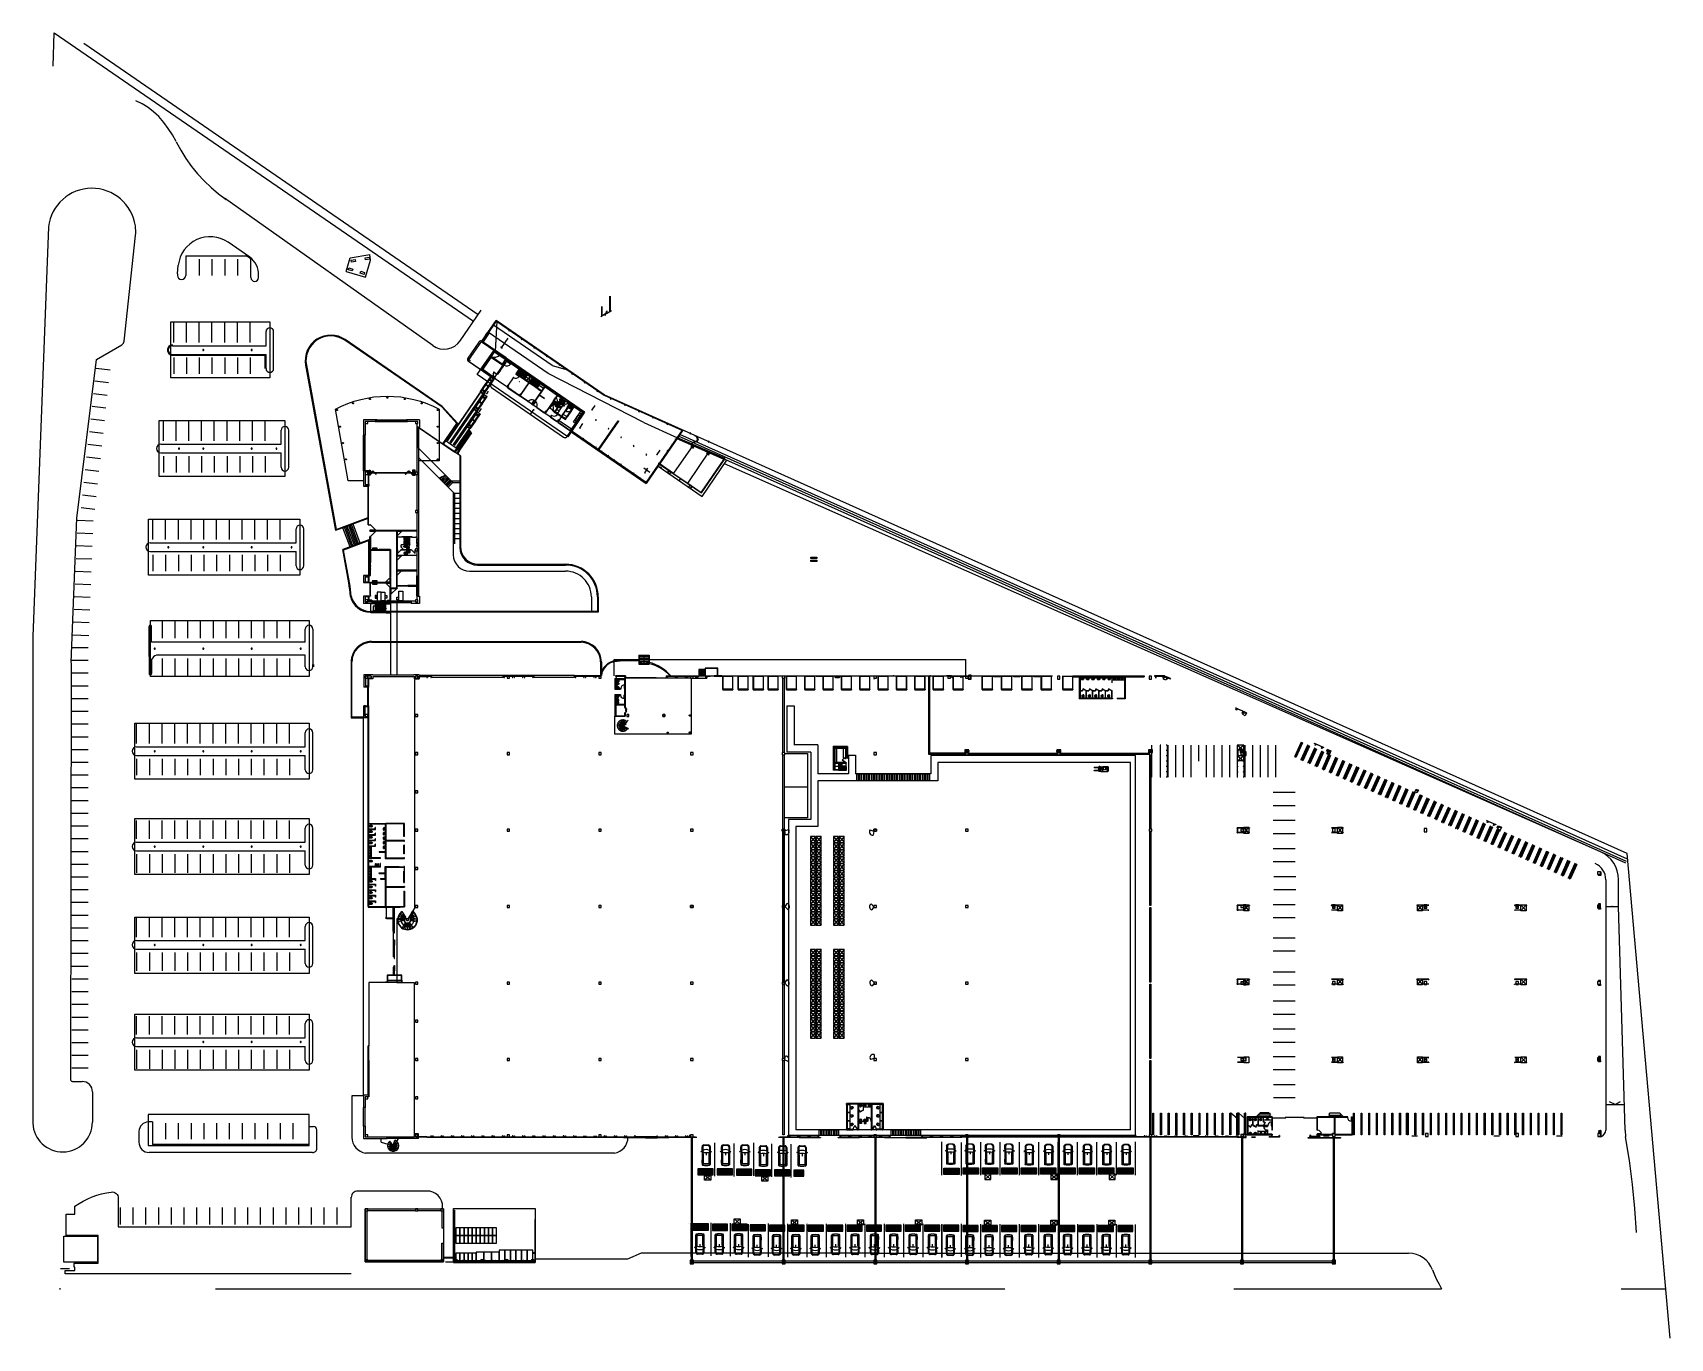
# Model space of a CAD drawing. Header units: metres. Extents: x 2 to 323, y -2 to 254.
import ezdxf

# ---------------------------------------------------------------- set-up
doc = ezdxf.new("R2010")
doc.units = ezdxf.units.M
for name, color, linetype in [('0-CARP', 7, 'Continuous'), ('0-CARPINTERIA', 7, 'Continuous'), ('0-CARPINTERIAS', 7, 'Continuous'), ('0-DURLOCK', 7, 'Continuous'), ('0-EST CORTE', 7, 'Continuous'), ('0-EST EXISTENTE', 7, 'Continuous'), ('0-MURO', 7, 'Continuous'), ('0-MUROS', 7, 'Continuous'), ('0-MUROS EXISTENTES', 7, 'Continuous'), ('0-MUROS NUEVOS', 7, 'Continuous'), ('0-PB-SANIT', 7, 'Continuous'), ('0-PROYECCIONES', 7, 'Continuous'), ('0-SANITARIOS', 7, 'Continuous'), ('0-TERRENO', 7, 'Continuous'), ('0-VISTA-005', 7, 'Continuous'), ('0-VISTA-010', 7, 'Continuous'), ('0-VISTA-015', 7, 'Continuous'), ('0-VISTA-025', 7, 'Continuous'), ('00', 7, 'Continuous'), ('000 ALE LINEA DE CALLES', 7, 'Continuous'), ('Alturas', 7, 'Continuous'), ('AUX DEMOLER', 7, 'Continuous'), ('BASTIDOR', 7, 'Continuous'), ('BEAM', 7, 'Continuous'), ('Columnas existentes', 7, 'Continuous'), ('Demarcación PL', 7, 'Continuous'), ('DURLOCK', 7, 'Continuous'), ('EQ - Pallets', 7, 'Continuous'), ('Estructura Metalica', 7, 'Continuous'), ('gris 0', 7, 'Continuous'), ('gris 00 253', 7, 'Continuous'), ('gris 005', 7, 'Continuous'), ('gris 005 251', 7, 'Continuous'), ('gris 251', 7, 'Continuous'), ('NUEVO PAU', 7, 'Continuous'), ('P1-CARP', 7, 'Continuous'), ('PDF_2015_FC_1º Etapa_Columnas Nave', 7, 'Continuous'), ('Playón', 7, 'Continuous'), ('POSTES-ALAM', 7, 'Continuous'), ('punta 005', 7, 'Continuous'), ('punta 01', 7, 'Continuous'), ('punta 02', 7, 'Continuous'), ('Punta no imprimible', 7, 'Continuous'), ('racks', 7, 'Continuous'), ('VISTA-010', 7, 'Continuous')]:
    doc.layers.add(name, color=color, linetype=linetype)

msp = doc.modelspace()

# ---------------------------------------------------------------- linework, layer by layer
for p, q in [((75.208, 154.676), (75.208, 154.686)), ((75.328, 154.706), (75.218, 154.696)), ((75.328, 154.656), (75.218, 154.666)), ((75.338, 154.666), (75.338, 154.696)), ((75.498, 154.616), (75.498, 154.646)), ((75.508, 154.656), (75.618, 154.646)), ((75.508, 154.606), (75.618, 154.616)), ((75.628, 154.626), (75.628, 154.636)), ((75.208, 153.926), (75.208, 153.936)), ((75.328, 153.956), (75.218, 153.946)), ((75.328, 153.906), (75.218, 153.916)), ((75.338, 153.916), (75.338, 153.946)), ((75.498, 153.866), (75.498, 153.896)), ((75.502, 152.791), (75.502, 153.241)), ((75.502, 153.241), (75.792, 153.241)), ((75.502, 152.791), (75.792, 152.791)), ((75.508, 153.906), (75.618, 153.896)), ((75.508, 153.856), (75.618, 153.866)), ((75.628, 153.876), (75.628, 153.886)), ((75.688, 153.037), (75.688, 153.046)), ((75.688, 153.012), (75.688, 153.021)), ((75.688, 152.987), (75.688, 152.996)), ((75.718, 153.037), (75.718, 153.046)), ((75.718, 153.012), (75.718, 153.021)), ((75.718, 152.987), (75.718, 152.996)), ((75.748, 153.037), (75.748, 153.046)), ((75.748, 153.012), (75.748, 153.021)), ((75.748, 152.987), (75.748, 152.996)), ((68.733, 146.62), (68.733, 146.182)), ((64.446, 130.56), (64.446, 119.6)), ((80.296, 127.901), (77.776, 127.901)), ((80.296, 127.901), (77.776, 127.901)), ((100.296, 127.901), (94.296, 127.901)), ((100.296, 127.901), (94.296, 127.901)), ((108.296, 127.901), (113.558, 127.901)), ((116.558, 125.43), (116.537, 125.452)), ((116.558, 125.43), (116.537, 125.452)), ((116.538, 125.466), (116.626, 125.533)), ((116.538, 125.466), (116.626, 125.533)), ((116.572, 125.429), (116.646, 125.511)), ((116.572, 125.429), (116.646, 125.511)), ((116.646, 125.525), (116.64, 125.533)), ((116.646, 125.525), (116.64, 125.533)), ((208.188, 127.442), (207.738, 127.442)), ((207.738, 127.442), (207.738, 127.152)), ((207.942, 127.256), (207.933, 127.256)), ((207.942, 127.226), (207.933, 127.226)), ((207.942, 127.196), (207.933, 127.196)), ((207.967, 127.256), (207.958, 127.256)), ((207.967, 127.226), (207.958, 127.226)), ((207.967, 127.196), (207.958, 127.196)), ((207.992, 127.256), (207.983, 127.256)), ((207.992, 127.226), (207.983, 127.226)), ((207.992, 127.196), (207.983, 127.196)), ((208.188, 127.442), (208.188, 127.152)), ((209.242, 127.442), (208.792, 127.442)), ((208.792, 127.442), (208.792, 127.152)), ((208.997, 127.256), (208.988, 127.256)), ((208.997, 127.226), (208.988, 127.226)), ((208.997, 127.196), (208.988, 127.196)), ((209.022, 127.256), (209.013, 127.256)), ((209.022, 127.226), (209.013, 127.226)), ((209.022, 127.196), (209.013, 127.196)), ((209.047, 127.256), (209.038, 127.256)), ((209.047, 127.226), (209.038, 127.226)), ((209.047, 127.196), (209.038, 127.196)), ((209.242, 127.442), (209.242, 127.152)), ((210.271, 127.441), (209.821, 127.441)), ((209.821, 127.441), (209.821, 127.151)), ((210.025, 127.255), (210.017, 127.255)), ((210.025, 127.225), (210.017, 127.225)), ((210.025, 127.195), (210.017, 127.195)), ((210.05, 127.255), (210.042, 127.255)), ((210.05, 127.225), (210.042, 127.225)), ((210.05, 127.195), (210.042, 127.195)), ((210.075, 127.255), (210.067, 127.255)), ((210.075, 127.225), (210.067, 127.225)), ((210.075, 127.195), (210.067, 127.195)), ((210.271, 127.441), (210.271, 127.151)), ((211.352, 127.442), (210.902, 127.442)), ((210.902, 127.442), (210.902, 127.152)), ((211.106, 127.256), (211.098, 127.256)), ((211.106, 127.226), (211.098, 127.226)), ((211.106, 127.196), (211.098, 127.196)), ((211.131, 127.256), (211.123, 127.256)), ((211.131, 127.226), (211.123, 127.226)), ((211.131, 127.196), (211.123, 127.196)), ((211.156, 127.256), (211.148, 127.256)), ((211.156, 127.226), (211.148, 127.226)), ((211.156, 127.196), (211.148, 127.196)), ((211.352, 127.442), (211.352, 127.152)), ((212.391, 127.442), (211.941, 127.442)), ((211.941, 127.442), (211.941, 127.152)), ((212.146, 127.256), (212.137, 127.256)), ((212.146, 127.226), (212.137, 127.226)), ((212.146, 127.196), (212.137, 127.196)), ((212.171, 127.256), (212.162, 127.256)), ((212.171, 127.226), (212.162, 127.226)), ((212.171, 127.196), (212.162, 127.196)), ((212.196, 127.256), (212.187, 127.256)), ((212.196, 127.226), (212.187, 127.226)), ((212.196, 127.196), (212.187, 127.196)), ((212.391, 127.442), (212.391, 127.152)), ((213.441, 127.442), (212.991, 127.442)), ((212.991, 127.442), (212.991, 127.152)), ((213.195, 127.256), (213.187, 127.256)), ((213.195, 127.226), (213.187, 127.226)), ((213.195, 127.196), (213.187, 127.196)), ((213.22, 127.256), (213.212, 127.256)), ((213.22, 127.226), (213.212, 127.226)), ((213.22, 127.196), (213.212, 127.196)), ((213.245, 127.256), (213.237, 127.256)), ((213.245, 127.226), (213.237, 127.226)), ((213.245, 127.196), (213.237, 127.196)), ((213.441, 127.442), (213.441, 127.152)), ((214.277, 127.361), (214.287, 127.251)), ((214.317, 127.371), (214.287, 127.371)), ((214.307, 127.241), (214.297, 127.241)), ((214.327, 127.361), (214.317, 127.251)), ((214.989, 127.361), (214.999, 127.251)), ((215.029, 127.371), (214.999, 127.371)), ((215.019, 127.241), (215.009, 127.241)), ((215.039, 127.361), (215.029, 127.251)), ((215.701, 127.361), (215.711, 127.251)), ((215.741, 127.371), (215.711, 127.371)), ((215.731, 127.241), (215.721, 127.241)), ((215.751, 127.361), (215.741, 127.251)), ((220.096, 127.812), (220.096, 127.812)), ((220.096, 127.812), (220.096, 127.812)), ((116.558, 123.942), (116.537, 123.92)), ((116.558, 123.942), (116.537, 123.92)), ((116.538, 123.905), (116.626, 123.838)), ((116.538, 123.905), (116.626, 123.838)), ((116.572, 123.942), (116.646, 123.86)), ((116.572, 123.942), (116.646, 123.86)), ((116.646, 123.846), (116.64, 123.839)), ((116.646, 123.846), (116.64, 123.839)), ((207.991, 123.722), (208.221, 123.722)), ((208.221, 123.717), (207.991, 123.717)), ((208.026, 123.762), (208.006, 123.767)), ((208.006, 123.767), (208.006, 123.712)), ((208.006, 123.712), (208.026, 123.712)), ((208.026, 123.712), (208.026, 123.762)), ((208.206, 123.767), (208.186, 123.762)), ((208.186, 123.762), (208.186, 123.712)), ((208.186, 123.712), (208.206, 123.712)), ((208.206, 123.712), (208.206, 123.767)), ((209.246, 123.722), (209.476, 123.722)), ((209.476, 123.717), (209.246, 123.717)), ((209.281, 123.762), (209.261, 123.767)), ((209.261, 123.767), (209.261, 123.712)), ((209.261, 123.712), (209.281, 123.712)), ((209.281, 123.712), (209.281, 123.762)), ((209.461, 123.767), (209.441, 123.762)), ((209.441, 123.762), (209.441, 123.712)), ((209.441, 123.712), (209.461, 123.712)), ((209.461, 123.712), (209.461, 123.767)), ((210.501, 123.722), (210.731, 123.722)), ((210.731, 123.717), (210.501, 123.717)), ((210.536, 123.762), (210.516, 123.767)), ((210.516, 123.767), (210.516, 123.712)), ((210.516, 123.712), (210.536, 123.712)), ((210.536, 123.712), (210.536, 123.762)), ((210.716, 123.767), (210.696, 123.762)), ((210.696, 123.762), (210.696, 123.712)), ((210.696, 123.712), (210.716, 123.712)), ((210.716, 123.712), (210.716, 123.767)), ((211.756, 123.722), (211.986, 123.722)), ((211.986, 123.717), (211.756, 123.717)), ((211.791, 123.762), (211.771, 123.767)), ((211.771, 123.767), (211.771, 123.712)), ((211.771, 123.712), (211.791, 123.712)), ((211.791, 123.712), (211.791, 123.762)), ((211.971, 123.767), (211.951, 123.762)), ((211.951, 123.762), (211.951, 123.712)), ((211.951, 123.712), (211.971, 123.712)), ((211.971, 123.712), (211.971, 123.767)), ((213.012, 123.722), (213.242, 123.722)), ((213.242, 123.717), (213.012, 123.717)), ((213.047, 123.762), (213.027, 123.767)), ((213.027, 123.767), (213.027, 123.712)), ((213.027, 123.712), (213.047, 123.712)), ((213.047, 123.712), (213.047, 123.762)), ((213.227, 123.767), (213.207, 123.762)), ((213.207, 123.762), (213.207, 123.712)), ((213.207, 123.712), (213.227, 123.712)), ((213.227, 123.712), (213.227, 123.767)), ((64.446, 119.6), (66.936, 119.601)), ((117.705, 118.241), (117.35, 119.089)), ((117.352, 119.09), (117.93, 118.169)), ((117.774, 118.255), (117.764, 119.175)), ((117.767, 119.175), (117.955, 118.104)), ((117.842, 118.242), (118.18, 119.098)), ((117.901, 118.204), (118.782, 119.129)), ((118.182, 119.097), (117.954, 118.034)), ((116.673, 118.094), (117.749, 118.253)), ((117.593, 118.075), (116.673, 118.092)), ((117.593, 118.075), (116.673, 118.092)), ((116.746, 117.678), (117.683, 118.23)), ((117.605, 118.007), (116.747, 117.675)), ((116.762, 118.507), (117.819, 118.25)), ((116.762, 118.507), (117.819, 118.25)), ((117.608, 118.144), (116.762, 118.505)), ((116.97, 117.319), (117.631, 118.183)), ((117.643, 117.947), (116.972, 117.318)), ((117.647, 118.202), (116.999, 118.855)), ((117.001, 118.856), (117.882, 118.22)), ((117.313, 117.072), (117.6, 118.12)), ((117.699, 117.906), (117.315, 117.071)), ((117.723, 116.971), (117.594, 118.051)), ((118.141, 117.032), (117.616, 117.984)), ((118.506, 117.246), (117.661, 117.93)), ((117.7, 117.921), (118.877, 117.419)), ((117.767, 117.89), (117.725, 116.971)), ((117.836, 117.9), (118.144, 117.033)), ((117.897, 117.936), (118.507, 117.248)), ((118.538, 118.869), (117.927, 117.97)), ((117.939, 117.991), (118.764, 117.584)), ((159.376, 113.691), (159.296, 113.611)), ((159.376, 113.611), (159.296, 113.691)), ((161.596, 113.691), (161.516, 113.611)), ((161.596, 113.611), (161.516, 113.691)), ((159.376, 110.811), (159.296, 110.731)), ((159.376, 110.731), (159.296, 110.811)), ((161.596, 110.811), (161.516, 110.731)), ((161.596, 110.731), (161.516, 110.811)), ((210.26, 109.869), (210.38, 109.895)), ((210.26, 109.822), (210.26, 109.869)), ((210.38, 109.795), (210.26, 109.822)), ((210.26, 109.272), (210.38, 109.298)), ((210.26, 109.225), (210.26, 109.272)), ((210.38, 109.895), (211.222, 109.895)), ((211.222, 109.795), (210.38, 109.795)), ((210.38, 109.298), (211.222, 109.298)), ((211.11, 109.795), (211.11, 109.895)), ((211.11, 109.198), (211.11, 109.298)), ((211.175, 110.044), (211.197, 110.044)), ((211.175, 109.895), (211.175, 110.044)), ((211.175, 109.298), (211.175, 109.795)), ((211.197, 110.044), (211.197, 109.895)), ((211.197, 109.795), (211.197, 109.298)), ((211.222, 109.895), (211.222, 109.795)), ((211.222, 109.685), (211.222, 109.712)), ((211.222, 109.712), (211.41, 109.712)), ((211.41, 109.685), (211.222, 109.685)), ((211.222, 109.409), (211.222, 109.685)), ((211.222, 109.409), (211.222, 109.382)), ((211.41, 109.409), (211.222, 109.409)), ((211.222, 109.382), (211.41, 109.382)), ((211.222, 109.298), (211.222, 109.198)), ((211.252, 109.818), (211.252, 109.852)), ((211.252, 109.852), (211.452, 109.852)), ((211.452, 109.818), (211.252, 109.818)), ((211.252, 109.784), (211.427, 109.784)), ((211.252, 109.712), (211.252, 109.784)), ((211.281, 109.712), (211.252, 109.712)), ((211.281, 109.382), (211.252, 109.382)), ((211.252, 109.382), (211.252, 109.31)), ((211.252, 109.31), (211.427, 109.31)), ((211.252, 109.276), (211.252, 109.242)), ((211.452, 109.276), (211.252, 109.276)), ((211.254, 110.02), (211.254, 109.89)), ((211.413, 110.02), (211.254, 110.02)), ((211.254, 109.89), (211.412, 109.89)), ((211.281, 109.76), (211.281, 109.712)), ((211.427, 109.76), (211.281, 109.76)), ((211.281, 109.334), (211.281, 109.382)), ((211.427, 109.334), (211.281, 109.334)), ((211.41, 109.712), (211.41, 109.685)), ((211.41, 109.382), (211.41, 109.409)), ((211.472, 110.034), (211.412, 110.004)), ((211.412, 110.004), (211.412, 109.852)), ((211.427, 109.784), (211.427, 109.76)), ((211.427, 109.31), (211.427, 109.334)), ((211.452, 109.852), (211.452, 109.818)), ((211.452, 109.818), (211.472, 109.818)), ((211.452, 109.242), (211.452, 109.276)), ((211.472, 109.276), (211.452, 109.276)), ((211.472, 110.004), (211.472, 110.034)), ((211.472, 110.004), (211.563, 110.004)), ((211.472, 109.818), (211.472, 110.004)), ((211.472, 109.089), (211.472, 109.276)), ((211.492, 109.798), (211.492, 109.296)), ((211.509, 109.99), (211.509, 109.95)), ((211.549, 109.99), (211.509, 109.99)), ((211.509, 109.95), (211.549, 109.95)), ((211.529, 109.622), (211.529, 109.722)), ((211.548, 109.722), (211.529, 109.722)), ((211.548, 109.622), (211.529, 109.622)), ((211.549, 109.95), (211.549, 109.99)), ((211.563, 110.004), (211.563, 109.764)), ((211.563, 110.004), (211.952, 110.004)), ((211.563, 109.579), (211.563, 109.089)), ((211.623, 109.332), (211.563, 109.369)), ((211.687, 109.722), (211.579, 109.722)), ((211.687, 109.622), (211.579, 109.622)), ((211.582, 109.29), (211.694, 109.31)), ((211.623, 109.155), (211.623, 109.332)), ((211.7, 109.699), (211.636, 109.809)), ((211.7, 109.645), (211.636, 109.534)), ((211.717, 109.709), (211.653, 109.821)), ((211.717, 109.635), (211.653, 109.523)), ((211.691, 109.691), (211.669, 109.691)), ((211.669, 109.653), (211.691, 109.653)), ((211.727, 109.722), (211.71, 109.722)), ((211.727, 109.622), (211.71, 109.622)), ((211.727, 109.71), (211.727, 109.722)), ((211.727, 109.622), (211.727, 109.634)), ((211.882, 109.682), (211.764, 109.682)), ((211.882, 109.662), (211.764, 109.662)), ((211.952, 110.044), (212.921, 110.044)), ((211.952, 109.049), (211.952, 110.044)), ((212.513, 109.889), (212.189, 109.922)), ((212.189, 109.422), (212.512, 109.454)), ((212.818, 109.049), (212.818, 110.044)), ((212.867, 109.049), (212.867, 110.044)), ((212.897, 109.822), (212.897, 109.764)), ((212.97, 109.822), (212.897, 109.822)), ((212.897, 109.764), (212.978, 109.748)), ((212.897, 109.33), (212.978, 109.345)), ((212.897, 109.271), (212.897, 109.33)), ((212.97, 109.271), (212.897, 109.271)), ((212.916, 109.771), (212.916, 109.811)), ((212.916, 109.811), (212.956, 109.811)), ((212.956, 109.771), (212.916, 109.771)), ((212.916, 109.323), (212.916, 109.283)), ((212.956, 109.323), (212.916, 109.323)), ((212.916, 109.283), (212.956, 109.283)), ((212.956, 109.811), (212.956, 109.771)), ((212.956, 109.283), (212.956, 109.323)), ((210.38, 109.198), (210.26, 109.225)), ((211.222, 109.198), (210.38, 109.198)), ((211.175, 109.049), (211.175, 109.198)), ((211.197, 109.049), (211.175, 109.049)), ((211.197, 109.198), (211.197, 109.049)), ((211.252, 109.242), (211.452, 109.242)), ((211.254, 109.073), (211.254, 109.204)), ((211.254, 109.204), (211.412, 109.204)), ((211.413, 109.073), (211.254, 109.073)), ((211.412, 109.089), (211.412, 109.242)), ((211.472, 109.06), (211.412, 109.089)), ((211.563, 109.089), (211.472, 109.089)), ((211.472, 109.089), (211.472, 109.06)), ((211.509, 109.103), (211.509, 109.143)), ((211.509, 109.143), (211.549, 109.143)), ((211.549, 109.103), (211.509, 109.103)), ((211.549, 109.143), (211.549, 109.103)), ((211.562, 109.123), (211.623, 109.155)), ((211.563, 109.089), (211.952, 109.089)), ((211.579, 109.188), (211.69, 109.17)), ((211.584, 109.256), (211.7, 109.252)), ((211.584, 109.219), (211.678, 109.215)), ((211.952, 109.049), (212.921, 109.049)), ((71.126, 98), (70.836, 98)), ((71.126, 97.55), (70.836, 97.55)), ((71.126, 97.1), (70.836, 97.1)), ((71.126, 96.65), (70.836, 96.65)), ((70.88, 97.804), (70.88, 97.796)), ((70.88, 97.779), (70.88, 97.771)), ((70.88, 97.754), (70.88, 97.746)), ((70.88, 96.904), (70.88, 96.896)), ((70.88, 96.879), (70.88, 96.871)), ((70.88, 96.854), (70.88, 96.846)), ((70.91, 97.804), (70.91, 97.796)), ((70.91, 97.779), (70.91, 97.771)), ((70.91, 97.754), (70.91, 97.746)), ((70.91, 96.904), (70.91, 96.896)), ((70.91, 96.879), (70.91, 96.871)), ((70.91, 96.854), (70.91, 96.846)), ((70.94, 97.804), (70.94, 97.796)), ((70.94, 97.779), (70.94, 97.771)), ((70.94, 97.754), (70.94, 97.746)), ((70.94, 96.904), (70.94, 96.896)), ((70.94, 96.879), (70.94, 96.871)), ((70.94, 96.854), (70.94, 96.846)), ((71.126, 98), (71.126, 97.55)), ((71.126, 97.1), (71.126, 96.65)), ((68.013, 94.087), (68.013, 94.117)), ((68.013, 93.561), (68.013, 93.591)), ((68.023, 94.127), (68.133, 94.116)), ((68.023, 94.077), (68.133, 94.086)), ((68.023, 93.601), (68.133, 93.59)), ((68.023, 93.551), (68.133, 93.56)), ((68.143, 94.096), (68.143, 94.106)), ((68.143, 93.57), (68.143, 93.58)), ((71.126, 96.2), (70.836, 96.2)), ((71.126, 95.75), (70.836, 95.75)), ((71.126, 95.3), (70.836, 95.3)), ((71.126, 94.85), (70.836, 94.85)), ((71.126, 94.4), (70.836, 94.4)), ((71.126, 93.95), (70.836, 93.95)), ((70.88, 96.004), (70.88, 95.996)), ((70.88, 95.979), (70.88, 95.971)), ((70.88, 95.954), (70.88, 95.946)), ((70.88, 95.104), (70.88, 95.096)), ((70.88, 95.079), (70.88, 95.071)), ((70.88, 95.054), (70.88, 95.046)), ((70.88, 94.204), (70.88, 94.196)), ((70.88, 94.179), (70.88, 94.171)), ((70.88, 94.154), (70.88, 94.146)), ((70.91, 96.004), (70.91, 95.996)), ((70.91, 95.979), (70.91, 95.971)), ((70.91, 95.954), (70.91, 95.946)), ((70.91, 95.104), (70.91, 95.096)), ((70.91, 95.079), (70.91, 95.071)), ((70.91, 95.054), (70.91, 95.046)), ((70.91, 94.204), (70.91, 94.196)), ((70.91, 94.179), (70.91, 94.171)), ((70.91, 94.154), (70.91, 94.146)), ((70.94, 96.004), (70.94, 95.996)), ((70.94, 95.979), (70.94, 95.971)), ((70.94, 95.954), (70.94, 95.946)), ((70.94, 95.104), (70.94, 95.096)), ((70.94, 95.079), (70.94, 95.071)), ((70.94, 95.054), (70.94, 95.046)), ((70.94, 94.204), (70.94, 94.196)), ((70.94, 94.179), (70.94, 94.171)), ((70.94, 94.154), (70.94, 94.146)), ((71.126, 96.2), (71.126, 95.75)), ((71.126, 95.3), (71.126, 94.85)), ((71.126, 94.4), (71.126, 93.95)), ((68.013, 93.014), (68.013, 93.044)), ((68.013, 92.472), (68.013, 92.502)), ((68.013, 89.976), (68.013, 90.006)), ((68.023, 93.054), (68.133, 93.043)), ((68.023, 93.004), (68.133, 93.013)), ((68.023, 92.512), (68.133, 92.501)), ((68.023, 92.462), (68.133, 92.471)), ((68.023, 90.016), (68.133, 90.005)), ((68.143, 93.023), (68.143, 93.033)), ((68.143, 92.481), (68.143, 92.491)), ((68.143, 89.985), (68.143, 89.995)), ((68.013, 89.45), (68.013, 89.48)), ((68.013, 88.903), (68.013, 88.933)), ((68.013, 88.361), (68.013, 88.391)), ((68.023, 89.966), (68.133, 89.975)), ((68.023, 89.49), (68.133, 89.479)), ((68.023, 89.44), (68.133, 89.449)), ((68.023, 88.943), (68.133, 88.932)), ((68.023, 88.893), (68.133, 88.902)), ((68.023, 88.401), (68.133, 88.39)), ((68.023, 88.351), (68.133, 88.36)), ((68.143, 89.459), (68.143, 89.469)), ((68.143, 88.912), (68.143, 88.922)), ((68.143, 88.37), (68.143, 88.38)), ((162.486, 43.232), (162.535, 42.91)), ((162.495, 43.296), (162.726, 43.331)), ((162.495, 43.296), (162.5, 43.257)), ((162.505, 43.258), (162.732, 43.292)), ((162.556, 42.891), (162.562, 42.851)), ((162.561, 42.891), (162.787, 42.925)), ((162.562, 42.851), (162.79, 42.886)), ((164.336, 43.685), (164.566, 43.685)), ((164.566, 43.68), (164.336, 43.68)), ((164.351, 43.69), (164.351, 43.635)), ((164.371, 43.69), (164.351, 43.69)), ((164.351, 43.635), (164.371, 43.64)), ((164.371, 43.64), (164.371, 43.69)), ((164.551, 43.69), (164.531, 43.69)), ((164.531, 43.69), (164.531, 43.64)), ((164.531, 43.64), (164.551, 43.635)), ((164.551, 43.635), (164.551, 43.69)), ((165.319, 43.736), (165.329, 43.626)), ((165.329, 43.746), (165.359, 43.746)), ((165.339, 43.616), (165.349, 43.616)), ((165.369, 43.736), (165.359, 43.626)), ((166.102, 43.736), (166.112, 43.626)), ((166.142, 43.746), (166.112, 43.746)), ((166.132, 43.616), (166.122, 43.616)), ((166.152, 43.736), (166.142, 43.626)), ((167.96, 42.851), (167.731, 42.886)), ((167.961, 42.891), (167.734, 42.925)), ((168.016, 43.258), (167.79, 43.292)), ((168.027, 43.296), (167.796, 43.331)), ((167.966, 42.891), (167.96, 42.851)), ((168.035, 43.232), (167.986, 42.91)), ((168.027, 43.296), (168.021, 43.257)), ((162.486, 41.632), (162.535, 41.31)), ((162.486, 39.964), (162.535, 39.642)), ((162.495, 41.696), (162.726, 41.731)), ((162.495, 41.696), (162.5, 41.657)), ((162.495, 40.028), (162.726, 40.063)), ((162.495, 40.028), (162.5, 39.988)), ((162.505, 41.658), (162.732, 41.692)), ((162.505, 39.989), (162.732, 40.023)), ((162.556, 41.291), (162.562, 41.251)), ((162.556, 39.622), (162.562, 39.583)), ((162.561, 41.291), (162.787, 41.325)), ((162.561, 39.623), (162.787, 39.657)), ((162.562, 41.251), (162.79, 41.286)), ((162.562, 39.583), (162.79, 39.617)), ((164.208, 40.496), (164.208, 40.786)), ((164.208, 40.496), (164.658, 40.496)), ((164.404, 40.742), (164.412, 40.742)), ((164.404, 40.712), (164.412, 40.712)), ((164.404, 40.682), (164.412, 40.682)), ((164.429, 40.742), (164.437, 40.742)), ((164.429, 40.712), (164.437, 40.712)), ((164.429, 40.682), (164.437, 40.682)), ((164.454, 40.742), (164.462, 40.742)), ((164.454, 40.712), (164.462, 40.712)), ((164.454, 40.682), (164.462, 40.682)), ((164.658, 40.496), (164.658, 40.786)), ((165.063, 40.496), (165.063, 40.786)), ((165.513, 40.496), (165.063, 40.496)), ((165.267, 40.742), (165.259, 40.742)), ((165.267, 40.712), (165.259, 40.712)), ((165.267, 40.682), (165.259, 40.682)), ((165.292, 40.742), (165.284, 40.742)), ((165.292, 40.712), (165.284, 40.712)), ((165.292, 40.682), (165.284, 40.682)), ((165.317, 40.742), (165.309, 40.742)), ((165.317, 40.712), (165.309, 40.712)), ((165.317, 40.682), (165.309, 40.682)), ((165.513, 40.496), (165.513, 40.786)), ((167.96, 41.251), (167.731, 41.286)), ((167.96, 39.583), (167.731, 39.617)), ((167.961, 41.291), (167.734, 41.325)), ((167.961, 39.623), (167.734, 39.657)), ((168.016, 41.658), (167.79, 41.692)), ((168.016, 39.989), (167.79, 40.023)), ((168.027, 41.696), (167.796, 41.731)), ((168.027, 40.028), (167.796, 40.063)), ((167.966, 41.291), (167.96, 41.251)), ((167.966, 39.622), (167.96, 39.583)), ((168.035, 41.632), (167.986, 41.31)), ((168.035, 39.964), (167.986, 39.642)), ((168.027, 41.696), (168.021, 41.657)), ((168.027, 40.028), (168.021, 39.988)), ((241.01, 40.946), (240.78, 40.946)), ((241.01, 40.946), (240.78, 40.946)), ((240.78, 40.941), (241.01, 40.941)), ((240.78, 40.941), (241.01, 40.941)), ((240.795, 40.951), (240.815, 40.951)), ((240.795, 40.896), (240.795, 40.951)), ((240.795, 40.951), (240.815, 40.951)), ((240.795, 40.896), (240.795, 40.951)), ((240.815, 40.901), (240.795, 40.896)), ((240.815, 40.901), (240.795, 40.896)), ((240.815, 40.951), (240.815, 40.901)), ((240.815, 40.951), (240.815, 40.901)), ((240.975, 40.901), (240.975, 40.951)), ((240.975, 40.951), (240.995, 40.951)), ((240.975, 40.901), (240.975, 40.951)), ((240.975, 40.951), (240.995, 40.951)), ((240.995, 40.896), (240.975, 40.901)), ((240.995, 40.896), (240.975, 40.901)), ((240.995, 40.951), (240.995, 40.896)), ((240.995, 40.951), (240.995, 40.896)), ((242.01, 40.946), (241.78, 40.946)), ((242.01, 40.946), (241.78, 40.946)), ((241.78, 40.941), (242.01, 40.941)), ((241.78, 40.941), (242.01, 40.941)), ((241.795, 40.951), (241.815, 40.951)), ((241.795, 40.896), (241.795, 40.951)), ((241.795, 40.951), (241.815, 40.951)), ((241.795, 40.896), (241.795, 40.951)), ((241.815, 40.901), (241.795, 40.896)), ((241.815, 40.901), (241.795, 40.896)), ((241.815, 40.951), (241.815, 40.901)), ((241.815, 40.951), (241.815, 40.901)), ((241.975, 40.901), (241.975, 40.951)), ((241.975, 40.951), (241.995, 40.951)), ((241.975, 40.901), (241.975, 40.951)), ((241.975, 40.951), (241.995, 40.951)), ((241.995, 40.896), (241.975, 40.901)), ((241.995, 40.896), (241.975, 40.901)), ((241.995, 40.951), (241.995, 40.896)), ((241.995, 40.951), (241.995, 40.896)), ((243.06, 40.946), (242.83, 40.946)), ((243.06, 40.946), (242.83, 40.946)), ((242.83, 40.941), (243.06, 40.941)), ((242.83, 40.941), (243.06, 40.941)), ((242.845, 40.951), (242.865, 40.951)), ((242.845, 40.896), (242.845, 40.951)), ((242.845, 40.951), (242.865, 40.951)), ((242.845, 40.896), (242.845, 40.951)), ((242.865, 40.901), (242.845, 40.896)), ((242.865, 40.901), (242.845, 40.896)), ((242.865, 40.951), (242.865, 40.901)), ((242.865, 40.951), (242.865, 40.901)), ((243.025, 40.901), (243.025, 40.951)), ((243.025, 40.951), (243.045, 40.951)), ((243.025, 40.901), (243.025, 40.951)), ((243.025, 40.951), (243.045, 40.951)), ((243.045, 40.896), (243.025, 40.901)), ((243.045, 40.896), (243.025, 40.901)), ((243.045, 40.951), (243.045, 40.896)), ((243.045, 40.951), (243.045, 40.896)), ((244.258, 41.078), (244.268, 40.968)), ((244.258, 41.078), (244.268, 40.968)), ((244.298, 41.088), (244.268, 41.088)), ((244.298, 41.088), (244.268, 41.088)), ((244.288, 40.958), (244.278, 40.958)), ((244.288, 40.958), (244.278, 40.958)), ((244.308, 41.078), (244.298, 40.968)), ((244.308, 41.078), (244.298, 40.968)), ((133.313, 35.469), (133.313, 31.985)), ((133.653, 35.802), (134.578, 35.802)), ((133.653, 35.752), (134.578, 35.752)), ((134.918, 35.469), (134.918, 31.985)), ((137.113, 35.469), (137.113, 31.985)), ((137.453, 35.802), (138.378, 35.802)), ((137.453, 35.752), (138.378, 35.752)), ((138.718, 35.469), (138.718, 31.985)), ((140.913, 35.469), (140.913, 31.985)), ((141.253, 35.802), (142.178, 35.802)), ((141.253, 35.752), (142.178, 35.752)), ((142.518, 35.469), (142.518, 31.985)), ((144.881, 35.632), (145.806, 35.632)), ((144.881, 35.582), (145.806, 35.582)), ((148.681, 35.632), (149.606, 35.632)), ((148.681, 35.582), (149.606, 35.582)), ((152.481, 35.632), (153.406, 35.632)), ((152.481, 35.582), (153.406, 35.582)), ((181.311, 35.639), (181.311, 32.155)), ((182.576, 35.972), (181.65, 35.972)), ((182.576, 35.922), (181.65, 35.922)), ((182.916, 35.639), (182.916, 32.155)), ((185.111, 35.639), (185.111, 32.155)), ((186.376, 35.972), (185.45, 35.972)), ((186.376, 35.922), (185.45, 35.922)), ((186.716, 35.639), (186.716, 32.155)), ((188.911, 35.639), (188.911, 32.155)), ((190.176, 35.972), (189.25, 35.972)), ((190.176, 35.922), (189.25, 35.922)), ((190.516, 35.639), (190.516, 32.155)), ((192.711, 35.639), (192.711, 32.155)), ((193.976, 35.972), (193.05, 35.972)), ((193.976, 35.922), (193.05, 35.922)), ((194.316, 35.639), (194.316, 32.155)), ((196.721, 35.531), (196.721, 32.047)), ((197.986, 35.864), (197.061, 35.864)), ((197.986, 35.814), (197.061, 35.814)), ((198.326, 35.531), (198.326, 32.047)), ((200.521, 35.531), (200.521, 32.047)), ((201.786, 35.864), (200.861, 35.864)), ((201.786, 35.814), (200.861, 35.814)), ((202.126, 35.531), (202.126, 32.047)), ((204.321, 35.531), (204.321, 32.047)), ((205.586, 35.864), (204.661, 35.864)), ((205.586, 35.814), (204.661, 35.814)), ((205.926, 35.531), (205.926, 32.047)), ((208.121, 35.531), (208.121, 32.047)), ((209.386, 35.864), (208.461, 35.864)), ((209.386, 35.814), (208.461, 35.814)), ((209.726, 35.531), (209.726, 32.047)), ((211.921, 35.531), (211.921, 32.047)), ((213.186, 35.864), (212.261, 35.864)), ((213.186, 35.814), (212.261, 35.814)), ((213.526, 35.531), (213.526, 32.047)), ((215.721, 35.531), (215.721, 32.047)), ((216.986, 35.864), (216.061, 35.864)), ((216.986, 35.814), (216.061, 35.814)), ((217.326, 35.531), (217.326, 32.047)), ((239.046, 37.492), (239.046, 37.492)), ((239.046, 37.492), (239.046, 37.492)), ((239.046, 37.492), (239.046, 37.492)), ((239.046, 37.492), (239.046, 37.492)), ((240.665, 37.881), (240.665, 38.171)), ((240.665, 37.881), (240.665, 38.171)), ((241.115, 37.881), (240.665, 37.881)), ((241.115, 37.881), (240.665, 37.881)), ((240.87, 38.127), (240.861, 38.127)), ((240.87, 38.127), (240.861, 38.127)), ((240.87, 38.097), (240.861, 38.097)), ((240.87, 38.097), (240.861, 38.097)), ((240.87, 38.067), (240.861, 38.067)), ((240.87, 38.067), (240.861, 38.067)), ((240.895, 38.127), (240.886, 38.127)), ((240.895, 38.127), (240.886, 38.127)), ((240.895, 38.097), (240.886, 38.097)), ((240.895, 38.097), (240.886, 38.097)), ((240.895, 38.067), (240.886, 38.067)), ((240.895, 38.067), (240.886, 38.067)), ((240.92, 38.127), (240.911, 38.127)), ((240.92, 38.127), (240.911, 38.127)), ((240.92, 38.097), (240.911, 38.097)), ((240.92, 38.097), (240.911, 38.097)), ((240.92, 38.067), (240.911, 38.067)), ((240.92, 38.067), (240.911, 38.067)), ((241.115, 37.881), (241.115, 38.171)), ((241.115, 37.881), (241.115, 38.171)), ((241.665, 37.881), (241.665, 38.171)), ((241.665, 37.881), (241.665, 38.171)), ((242.115, 37.881), (241.665, 37.881)), ((242.115, 37.881), (241.665, 37.881)), ((241.87, 38.127), (241.861, 38.127)), ((241.87, 38.127), (241.861, 38.127)), ((241.87, 38.097), (241.861, 38.097)), ((241.87, 38.097), (241.861, 38.097)), ((241.87, 38.067), (241.861, 38.067)), ((241.87, 38.067), (241.861, 38.067)), ((241.895, 38.127), (241.886, 38.127)), ((241.895, 38.127), (241.886, 38.127)), ((241.895, 38.097), (241.886, 38.097)), ((241.895, 38.097), (241.886, 38.097)), ((241.895, 38.067), (241.886, 38.067)), ((241.895, 38.067), (241.886, 38.067)), ((241.92, 38.127), (241.911, 38.127)), ((241.92, 38.127), (241.911, 38.127)), ((241.92, 38.097), (241.911, 38.097)), ((241.92, 38.097), (241.911, 38.097)), ((241.92, 38.067), (241.911, 38.067)), ((241.92, 38.067), (241.911, 38.067)), ((242.115, 37.881), (242.115, 38.171)), ((242.115, 37.881), (242.115, 38.171)), ((242.968, 37.978), (242.978, 38.088)), ((242.968, 37.978), (242.978, 38.088)), ((243.008, 37.968), (242.978, 37.968)), ((243.008, 37.968), (242.978, 37.968)), ((242.998, 38.098), (242.988, 38.098)), ((242.998, 38.098), (242.988, 38.098)), ((243.018, 37.978), (243.008, 38.088)), ((243.018, 37.978), (243.008, 38.088)), ((243.768, 37.978), (243.778, 38.088)), ((243.768, 37.978), (243.778, 38.088)), ((243.808, 37.968), (243.778, 37.968)), ((243.808, 37.968), (243.778, 37.968)), ((243.798, 38.098), (243.788, 38.098)), ((243.798, 38.098), (243.788, 38.098)), ((243.818, 37.978), (243.808, 38.088)), ((243.818, 37.978), (243.808, 38.088)), ((133.337, 34.513), (133.091, 34.417)), ((133.313, 33.583), (133.471, 33.524)), ((133.337, 32.655), (133.337, 32.171)), ((133.452, 34.726), (133.52, 34.222)), ((133.471, 32.829), (133.471, 34.171)), ((133.471, 32.655), (133.471, 32.171)), ((133.555, 34.077), (133.555, 32.06)), ((134.116, 34.173), (134.116, 33.786)), ((134.676, 34.077), (134.676, 32.06)), ((134.779, 34.726), (134.711, 34.222)), ((134.76, 32.829), (134.76, 34.171)), ((134.918, 33.583), (134.76, 33.524)), ((134.76, 32.655), (134.76, 32.171)), ((134.894, 34.513), (135.141, 34.417)), ((137.137, 34.513), (136.891, 34.417)), ((137.113, 33.583), (137.271, 33.524)), ((137.137, 32.655), (137.137, 32.171)), ((137.252, 34.726), (137.32, 34.222)), ((137.271, 32.829), (137.271, 34.171)), ((137.271, 32.655), (137.271, 32.171)), ((137.355, 34.077), (137.355, 32.06)), ((137.916, 34.173), (137.916, 33.786)), ((138.476, 34.077), (138.476, 32.06)), ((138.579, 34.726), (138.511, 34.222)), ((138.56, 32.829), (138.56, 34.171)), ((138.718, 33.583), (138.56, 33.524)), ((138.56, 32.655), (138.56, 32.171)), ((138.694, 34.513), (138.941, 34.417)), ((140.937, 34.513), (140.691, 34.417)), ((140.913, 33.583), (141.071, 33.524)), ((140.937, 32.655), (140.937, 32.171)), ((141.052, 34.726), (141.12, 34.222)), ((141.071, 32.829), (141.071, 34.171)), ((141.071, 32.655), (141.071, 32.171)), ((141.155, 34.077), (141.155, 32.06)), ((141.716, 34.173), (141.716, 33.786)), ((142.276, 34.077), (142.276, 32.06)), ((142.379, 34.726), (142.311, 34.222)), ((142.36, 32.829), (142.36, 34.171)), ((142.518, 33.583), (142.36, 33.524)), ((142.36, 32.655), (142.36, 32.171)), ((142.494, 34.513), (142.741, 34.417)), ((144.565, 34.343), (144.319, 34.246)), ((144.541, 35.299), (144.541, 31.815)), ((144.541, 33.412), (144.699, 33.354)), ((144.565, 32.485), (144.565, 32.001)), ((144.68, 34.556), (144.748, 34.052)), ((144.699, 32.659), (144.699, 34.001)), ((144.699, 32.485), (144.699, 32.001)), ((144.783, 33.906), (144.783, 31.89)), ((145.344, 34.003), (145.344, 33.616)), ((145.904, 33.906), (145.904, 31.89)), ((146.007, 34.556), (145.939, 34.052)), ((145.988, 32.659), (145.988, 34.001)), ((146.146, 33.412), (145.988, 33.354)), ((145.988, 32.485), (145.988, 32.001)), ((146.122, 34.343), (146.369, 34.246)), ((146.146, 35.299), (146.146, 31.815)), ((148.365, 34.343), (148.119, 34.246)), ((148.341, 35.299), (148.341, 31.815)), ((148.341, 33.412), (148.499, 33.354)), ((148.365, 32.485), (148.365, 32.001)), ((148.48, 34.556), (148.548, 34.052)), ((148.499, 32.659), (148.499, 34.001)), ((148.499, 32.485), (148.499, 32.001)), ((148.583, 33.906), (148.583, 31.89)), ((149.144, 34.003), (149.144, 33.616)), ((149.704, 33.906), (149.704, 31.89)), ((149.807, 34.556), (149.739, 34.052)), ((149.788, 32.659), (149.788, 34.001)), ((149.946, 33.412), (149.788, 33.354)), ((149.788, 32.485), (149.788, 32.001)), ((149.922, 34.343), (150.169, 34.246)), ((149.946, 35.299), (149.946, 31.815)), ((152.165, 34.343), (151.919, 34.246)), ((152.141, 35.299), (152.141, 31.815)), ((152.141, 33.412), (152.299, 33.354)), ((152.165, 32.485), (152.165, 32.001)), ((152.28, 34.556), (152.348, 34.052)), ((152.299, 32.659), (152.299, 34.001)), ((152.299, 32.485), (152.299, 32.001)), ((152.383, 33.906), (152.383, 31.89)), ((152.944, 34.003), (152.944, 33.616)), ((153.504, 33.906), (153.504, 31.89)), ((153.607, 34.556), (153.539, 34.052)), ((153.588, 32.659), (153.588, 34.001)), ((153.746, 33.412), (153.588, 33.354)), ((153.588, 32.485), (153.588, 32.001)), ((153.722, 34.343), (153.969, 34.246)), ((153.746, 35.299), (153.746, 31.815)), ((181.335, 34.683), (181.088, 34.587)), ((181.311, 33.752), (181.469, 33.694)), ((181.45, 34.896), (181.517, 34.392)), ((181.469, 32.999), (181.469, 34.341)), ((181.469, 32.825), (181.469, 32.341)), ((181.553, 34.247), (181.553, 32.23)), ((181.553, 32.23), (182.673, 32.23)), ((182.113, 34.343), (182.113, 33.956)), ((182.673, 34.247), (182.673, 32.23)), ((182.776, 34.896), (182.709, 34.392)), ((182.758, 32.999), (182.758, 34.341)), ((182.916, 33.752), (182.758, 33.694)), ((182.758, 32.825), (182.758, 32.341)), ((182.891, 32.825), (182.891, 32.341)), ((182.892, 34.683), (183.138, 34.587)), ((185.135, 34.683), (184.888, 34.587)), ((185.111, 33.752), (185.269, 33.694)), ((185.25, 34.896), (185.317, 34.392)), ((185.269, 32.999), (185.269, 34.341)), ((185.269, 32.825), (185.269, 32.341)), ((185.353, 34.247), (185.353, 32.23)), ((185.353, 32.23), (186.473, 32.23)), ((185.913, 34.343), (185.913, 33.956)), ((186.473, 34.247), (186.473, 32.23)), ((186.576, 34.896), (186.509, 34.392)), ((186.558, 32.999), (186.558, 34.341)), ((186.716, 33.752), (186.558, 33.694)), ((186.558, 32.825), (186.558, 32.341)), ((186.691, 32.825), (186.691, 32.341)), ((186.692, 34.683), (186.938, 34.587)), ((188.935, 34.683), (188.688, 34.587)), ((188.911, 33.752), (189.069, 33.694)), ((189.05, 34.896), (189.117, 34.392)), ((189.069, 32.999), (189.069, 34.341)), ((189.069, 32.825), (189.069, 32.341)), ((189.153, 34.247), (189.153, 32.23)), ((189.153, 32.23), (190.273, 32.23)), ((189.713, 34.343), (189.713, 33.956)), ((190.273, 34.247), (190.273, 32.23)), ((190.376, 34.896), (190.309, 34.392)), ((190.358, 32.999), (190.358, 34.341)), ((190.516, 33.752), (190.358, 33.694)), ((190.358, 32.825), (190.358, 32.341)), ((190.491, 32.825), (190.491, 32.341)), ((190.492, 34.683), (190.738, 34.587)), ((192.735, 34.683), (192.488, 34.587)), ((192.711, 33.752), (192.869, 33.694)), ((192.85, 34.896), (192.917, 34.392)), ((192.869, 32.999), (192.869, 34.341)), ((192.869, 32.825), (192.869, 32.341)), ((192.953, 34.247), (192.953, 32.23)), ((192.953, 32.23), (194.073, 32.23)), ((193.513, 34.343), (193.513, 33.956)), ((194.073, 34.247), (194.073, 32.23)), ((194.176, 34.896), (194.109, 34.392)), ((194.158, 32.999), (194.158, 34.341)), ((194.316, 33.752), (194.158, 33.694)), ((194.158, 32.825), (194.158, 32.341)), ((194.291, 32.825), (194.291, 32.341)), ((194.292, 34.683), (194.538, 34.587)), ((196.745, 34.575), (196.499, 34.479)), ((196.721, 33.644), (196.879, 33.586)), ((196.86, 34.788), (196.928, 34.284)), ((196.879, 32.891), (196.879, 34.233)), ((196.879, 32.717), (196.879, 32.233)), ((196.963, 34.138), (196.963, 32.122)), ((197.524, 34.235), (197.524, 33.848)), ((198.084, 34.138), (198.084, 32.122)), ((198.187, 34.788), (198.119, 34.284)), ((198.168, 32.891), (198.168, 34.233)), ((198.326, 33.644), (198.168, 33.586)), ((198.168, 32.717), (198.168, 32.233)), ((198.302, 34.575), (198.549, 34.479)), ((198.302, 32.717), (198.302, 32.233)), ((200.545, 34.575), (200.299, 34.479)), ((200.521, 33.644), (200.679, 33.586)), ((200.66, 34.788), (200.728, 34.284)), ((200.679, 32.891), (200.679, 34.233)), ((200.679, 32.717), (200.679, 32.233)), ((200.763, 34.138), (200.763, 32.122)), ((201.324, 34.235), (201.324, 33.848)), ((201.884, 34.138), (201.884, 32.122)), ((201.987, 34.788), (201.919, 34.284)), ((201.968, 32.891), (201.968, 34.233)), ((202.126, 33.644), (201.968, 33.586)), ((201.968, 32.717), (201.968, 32.233)), ((202.102, 34.575), (202.349, 34.479)), ((202.102, 32.717), (202.102, 32.233)), ((204.345, 34.575), (204.099, 34.479)), ((204.321, 33.644), (204.479, 33.586)), ((204.46, 34.788), (204.528, 34.284)), ((204.479, 32.891), (204.479, 34.233)), ((204.479, 32.717), (204.479, 32.233)), ((204.563, 34.138), (204.563, 32.122)), ((205.124, 34.235), (205.124, 33.848)), ((205.684, 34.138), (205.684, 32.122)), ((205.787, 34.788), (205.719, 34.284)), ((205.768, 32.891), (205.768, 34.233)), ((205.926, 33.644), (205.768, 33.586)), ((205.768, 32.717), (205.768, 32.233)), ((205.902, 34.575), (206.149, 34.479)), ((205.902, 32.717), (205.902, 32.233)), ((208.145, 34.575), (207.899, 34.479)), ((208.121, 33.644), (208.279, 33.586)), ((208.26, 34.788), (208.328, 34.284)), ((208.279, 32.891), (208.279, 34.233)), ((208.279, 32.717), (208.279, 32.233)), ((208.363, 34.138), (208.363, 32.122)), ((208.924, 34.235), (208.924, 33.848)), ((209.484, 34.138), (209.484, 32.122)), ((209.587, 34.788), (209.519, 34.284)), ((209.568, 32.891), (209.568, 34.233)), ((209.726, 33.644), (209.568, 33.586)), ((209.568, 32.717), (209.568, 32.233)), ((209.702, 34.575), (209.949, 34.479)), ((209.702, 32.717), (209.702, 32.233)), ((211.945, 34.575), (211.699, 34.479)), ((211.921, 33.644), (212.079, 33.586)), ((212.06, 34.788), (212.128, 34.284)), ((212.079, 32.891), (212.079, 34.233)), ((212.079, 32.717), (212.079, 32.233)), ((212.163, 34.138), (212.163, 32.122)), ((212.724, 34.235), (212.724, 33.848)), ((213.284, 34.138), (213.284, 32.122)), ((213.387, 34.788), (213.319, 34.284)), ((213.368, 32.891), (213.368, 34.233)), ((213.526, 33.644), (213.368, 33.586)), ((213.368, 32.717), (213.368, 32.233)), ((213.502, 34.575), (213.749, 34.479)), ((213.502, 32.717), (213.502, 32.233)), ((215.745, 34.575), (215.499, 34.479)), ((215.721, 33.644), (215.879, 33.586)), ((215.86, 34.788), (215.928, 34.284)), ((215.879, 32.891), (215.879, 34.233)), ((215.879, 32.717), (215.879, 32.233)), ((215.963, 34.138), (215.963, 32.122)), ((216.524, 34.235), (216.524, 33.848)), ((217.084, 34.138), (217.084, 32.122)), ((217.187, 34.788), (217.119, 34.284)), ((217.168, 32.891), (217.168, 34.233)), ((217.326, 33.644), (217.168, 33.586)), ((217.168, 32.717), (217.168, 32.233)), ((217.302, 34.575), (217.549, 34.479)), ((217.302, 32.717), (217.302, 32.233)), ((133.492, 31.113), (132.492, 31.113)), ((132.492, 31.113), (132.492, 29.913)), ((132.492, 29.913), (133.492, 29.913)), ((132.692, 31.113), (132.692, 29.913)), ((132.892, 31.113), (132.892, 29.913)), ((133.092, 31.113), (133.092, 29.913)), ((133.292, 31.113), (133.292, 29.913)), ((133.492, 29.913), (133.492, 31.113)), ((134.492, 31.113), (133.492, 31.113)), ((133.492, 31.113), (133.492, 29.913)), ((133.492, 29.913), (134.492, 29.913)), ((134.676, 32.06), (133.555, 32.06)), ((133.692, 31.113), (133.692, 29.913)), ((133.892, 31.113), (133.892, 29.913)), ((134.092, 31.113), (134.092, 29.913)), ((134.292, 31.113), (134.292, 29.913)), ((134.492, 29.913), (134.492, 31.113)), ((135.492, 31.113), (134.492, 31.113)), ((134.492, 31.113), (134.492, 29.913)), ((134.492, 29.913), (135.492, 29.913)), ((134.692, 31.113), (134.692, 29.913)), ((134.892, 31.113), (134.892, 29.913)), ((135.092, 31.113), (135.092, 29.913)), ((135.292, 31.113), (135.292, 29.913)), ((135.492, 29.913), (135.492, 31.113)), ((137.292, 31.113), (136.292, 31.113)), ((136.292, 31.113), (136.292, 29.913)), ((136.292, 29.913), (137.292, 29.913)), ((136.492, 31.113), (136.492, 29.913)), ((136.692, 31.113), (136.692, 29.913)), ((136.892, 31.113), (136.892, 29.913)), ((137.092, 31.113), (137.092, 29.913)), ((137.292, 29.913), (137.292, 31.113)), ((138.292, 31.113), (137.292, 31.113)), ((137.292, 31.113), (137.292, 29.913)), ((137.292, 29.913), (138.292, 29.913)), ((138.476, 32.06), (137.355, 32.06)), ((137.492, 31.113), (137.492, 29.913)), ((137.692, 31.113), (137.692, 29.913)), ((137.892, 31.113), (137.892, 29.913)), ((138.092, 31.113), (138.092, 29.913)), ((138.292, 29.913), (138.292, 31.113)), ((139.292, 31.113), (138.292, 31.113)), ((138.292, 31.113), (138.292, 29.913)), ((138.292, 29.913), (139.292, 29.913)), ((138.492, 31.113), (138.492, 29.913)), ((138.692, 31.113), (138.692, 29.913)), ((138.892, 31.113), (138.892, 29.913)), ((139.092, 31.113), (139.092, 29.913)), ((139.292, 29.913), (139.292, 31.113)), ((141.075, 31.042), (140.075, 31.042)), ((140.075, 31.042), (140.075, 29.842)), ((140.075, 29.842), (141.075, 29.842)), ((140.275, 31.042), (140.275, 29.842)), ((140.475, 31.042), (140.475, 29.842)), ((140.675, 31.042), (140.675, 29.842)), ((140.875, 31.042), (140.875, 29.842)), ((141.075, 29.842), (141.075, 31.042)), ((142.075, 31.042), (141.075, 31.042)), ((141.075, 31.042), (141.075, 29.842)), ((141.075, 29.842), (142.075, 29.842)), ((142.276, 32.06), (141.155, 32.06)), ((141.275, 31.042), (141.275, 29.842)), ((141.475, 31.042), (141.475, 29.842)), ((141.675, 31.042), (141.675, 29.842)), ((141.875, 31.042), (141.875, 29.842)), ((142.075, 29.842), (142.075, 31.042)), ((143.075, 31.042), (142.075, 31.042)), ((142.075, 31.042), (142.075, 29.842)), ((142.075, 29.842), (143.075, 29.842)), ((142.275, 31.042), (142.275, 29.842)), ((142.475, 31.042), (142.475, 29.842)), ((142.675, 31.042), (142.675, 29.842)), ((142.875, 31.042), (142.875, 29.842)), ((143.075, 29.842), (143.075, 31.042)), ((144.72, 30.943), (143.72, 30.943)), ((143.72, 30.943), (143.72, 29.743)), ((143.72, 29.743), (144.72, 29.743)), ((143.92, 30.943), (143.92, 29.743)), ((144.12, 30.943), (144.12, 29.743)), ((144.32, 30.943), (144.32, 29.743)), ((144.52, 30.943), (144.52, 29.743)), ((144.72, 29.743), (144.72, 30.943)), ((145.72, 30.943), (144.72, 30.943)), ((144.72, 30.943), (144.72, 29.743)), ((144.72, 29.743), (145.72, 29.743)), ((145.904, 31.89), (144.783, 31.89)), ((144.92, 30.943), (144.92, 29.743)), ((145.12, 30.943), (145.12, 29.743)), ((145.32, 30.943), (145.32, 29.743)), ((145.52, 30.943), (145.52, 29.743)), ((145.72, 29.743), (145.72, 30.943)), ((146.72, 30.943), (145.72, 30.943)), ((145.72, 30.943), (145.72, 29.743)), ((145.72, 29.743), (146.72, 29.743)), ((145.92, 30.943), (145.92, 29.743)), ((146.12, 30.943), (146.12, 29.743)), ((146.32, 30.943), (146.32, 29.743)), ((146.52, 30.943), (146.52, 29.743)), ((146.72, 29.743), (146.72, 30.943)), ((148.52, 30.943), (147.52, 30.943)), ((147.52, 30.943), (147.52, 29.743)), ((147.52, 29.743), (148.52, 29.743)), ((147.72, 30.943), (147.72, 29.743)), ((147.92, 30.943), (147.92, 29.743)), ((148.12, 30.943), (148.12, 29.743)), ((148.32, 30.943), (148.32, 29.743)), ((148.52, 29.743), (148.52, 30.943)), ((149.52, 30.943), (148.52, 30.943)), ((148.52, 30.943), (148.52, 29.743)), ((148.52, 29.743), (149.52, 29.743)), ((149.704, 31.89), (148.583, 31.89)), ((148.72, 30.943), (148.72, 29.743)), ((148.92, 30.943), (148.92, 29.743)), ((149.12, 30.943), (149.12, 29.743)), ((149.32, 30.943), (149.32, 29.743)), ((149.52, 29.743), (149.52, 30.943)), ((150.52, 30.943), (149.52, 30.943)), ((149.52, 30.943), (149.52, 29.743)), ((149.52, 29.743), (150.52, 29.743)), ((149.72, 30.943), (149.72, 29.743)), ((149.92, 30.943), (149.92, 29.743)), ((150.12, 30.943), (150.12, 29.743)), ((150.32, 30.943), (150.32, 29.743)), ((150.52, 29.743), (150.52, 30.943)), ((152.303, 30.872), (151.303, 30.872)), ((151.303, 30.872), (151.303, 29.672)), ((151.303, 29.672), (152.303, 29.672)), ((151.503, 30.872), (151.503, 29.672)), ((151.703, 30.872), (151.703, 29.672)), ((151.903, 30.872), (151.903, 29.672)), ((152.103, 30.872), (152.103, 29.672)), ((152.303, 29.672), (152.303, 30.872)), ((153.303, 30.872), (152.303, 30.872)), ((152.303, 30.872), (152.303, 29.672)), ((152.303, 29.672), (153.303, 29.672)), ((153.504, 31.89), (152.383, 31.89)), ((152.503, 30.872), (152.503, 29.672)), ((152.703, 30.872), (152.703, 29.672)), ((152.903, 30.872), (152.903, 29.672)), ((153.103, 30.872), (153.103, 29.672)), ((153.303, 29.672), (153.303, 30.872)), ((180.754, 30.012), (180.754, 31.212)), ((180.754, 31.212), (181.754, 31.212)), ((181.754, 30.012), (180.754, 30.012)), ((180.954, 31.212), (180.954, 30.012)), ((181.154, 31.212), (181.154, 30.012)), ((181.354, 31.212), (181.354, 30.012)), ((181.554, 31.212), (181.554, 30.012)), ((181.754, 30.012), (181.754, 31.212)), ((181.754, 31.212), (182.754, 31.212)), ((181.754, 31.212), (181.754, 30.012)), ((182.754, 30.012), (181.754, 30.012)), ((181.954, 31.212), (181.954, 30.012)), ((182.154, 31.212), (182.154, 30.012)), ((182.354, 31.212), (182.354, 30.012)), ((182.554, 31.212), (182.554, 30.012)), ((182.754, 30.012), (182.754, 31.212)), ((182.754, 31.212), (183.754, 31.212)), ((182.754, 31.212), (182.754, 30.012)), ((183.754, 30.012), (182.754, 30.012)), ((182.954, 31.212), (182.954, 30.012)), ((183.154, 31.212), (183.154, 30.012)), ((183.354, 31.212), (183.354, 30.012)), ((183.554, 31.212), (183.554, 30.012)), ((183.754, 31.212), (183.754, 30.012)), ((184.536, 30.083), (184.536, 31.283)), ((184.536, 31.283), (185.536, 31.283)), ((185.536, 30.083), (184.536, 30.083)), ((184.736, 31.283), (184.736, 30.083)), ((184.936, 31.283), (184.936, 30.083)), ((185.136, 31.283), (185.136, 30.083)), ((185.336, 31.283), (185.336, 30.083)), ((185.536, 30.083), (185.536, 31.283)), ((185.536, 31.283), (186.536, 31.283)), ((185.536, 31.283), (185.536, 30.083)), ((186.536, 30.083), (185.536, 30.083)), ((185.736, 31.283), (185.736, 30.083)), ((185.936, 31.283), (185.936, 30.083)), ((186.136, 31.283), (186.136, 30.083)), ((186.336, 31.283), (186.336, 30.083)), ((186.536, 30.083), (186.536, 31.283)), ((186.536, 31.283), (187.536, 31.283)), ((186.536, 31.283), (186.536, 30.083)), ((187.536, 30.083), (186.536, 30.083)), ((186.736, 31.283), (186.736, 30.083)), ((186.936, 31.283), (186.936, 30.083)), ((187.136, 31.283), (187.136, 30.083)), ((187.336, 31.283), (187.336, 30.083)), ((187.536, 31.283), (187.536, 30.083)), ((188.336, 30.083), (188.336, 31.283)), ((188.336, 31.283), (189.336, 31.283)), ((189.336, 30.083), (188.336, 30.083)), ((188.536, 31.283), (188.536, 30.083)), ((188.736, 31.283), (188.736, 30.083)), ((188.936, 31.283), (188.936, 30.083)), ((189.136, 31.283), (189.136, 30.083)), ((189.336, 30.083), (189.336, 31.283)), ((189.336, 31.283), (190.336, 31.283)), ((189.336, 31.283), (189.336, 30.083)), ((190.336, 30.083), (189.336, 30.083)), ((189.536, 31.283), (189.536, 30.083)), ((189.736, 31.283), (189.736, 30.083)), ((189.936, 31.283), (189.936, 30.083)), ((190.136, 31.283), (190.136, 30.083)), ((190.336, 30.083), (190.336, 31.283)), ((190.336, 31.283), (191.336, 31.283)), ((190.336, 31.283), (190.336, 30.083)), ((191.336, 30.083), (190.336, 30.083)), ((190.536, 31.283), (190.536, 30.083)), ((190.736, 31.283), (190.736, 30.083)), ((190.936, 31.283), (190.936, 30.083)), ((191.136, 31.283), (191.136, 30.083)), ((191.336, 31.283), (191.336, 30.083)), ((192.136, 30.083), (192.136, 31.283)), ((192.136, 31.283), (193.136, 31.283)), ((193.136, 30.083), (192.136, 30.083)), ((192.336, 31.283), (192.336, 30.083)), ((192.536, 31.283), (192.536, 30.083)), ((192.736, 31.283), (192.736, 30.083)), ((192.936, 31.283), (192.936, 30.083)), ((193.136, 30.083), (193.136, 31.283)), ((193.136, 31.283), (194.136, 31.283)), ((193.136, 31.283), (193.136, 30.083)), ((194.136, 30.083), (193.136, 30.083)), ((193.336, 31.283), (193.336, 30.083)), ((193.536, 31.283), (193.536, 30.083)), ((193.736, 31.283), (193.736, 30.083)), ((193.936, 31.283), (193.936, 30.083)), ((194.136, 30.083), (194.136, 31.283)), ((194.136, 31.283), (195.136, 31.283)), ((194.136, 31.283), (194.136, 30.083)), ((195.136, 30.083), (194.136, 30.083)), ((194.336, 31.283), (194.336, 30.083)), ((194.536, 31.283), (194.536, 30.083)), ((194.736, 31.283), (194.736, 30.083)), ((194.936, 31.283), (194.936, 30.083)), ((195.136, 31.283), (195.136, 30.083)), ((195.936, 30.083), (195.936, 31.283)), ((195.936, 31.283), (196.936, 31.283)), ((196.936, 30.083), (195.936, 30.083)), ((196.136, 31.283), (196.136, 30.083)), ((196.336, 31.283), (196.336, 30.083)), ((196.536, 31.283), (196.536, 30.083)), ((196.736, 31.283), (196.736, 30.083)), ((196.936, 30.083), (196.936, 31.283)), ((196.936, 31.283), (197.936, 31.283)), ((196.936, 31.283), (196.936, 30.083)), ((197.936, 30.083), (196.936, 30.083)), ((196.963, 32.122), (198.084, 32.122)), ((197.136, 31.283), (197.136, 30.083)), ((197.336, 31.283), (197.336, 30.083)), ((197.536, 31.283), (197.536, 30.083)), ((197.736, 31.283), (197.736, 30.083)), ((197.936, 30.083), (197.936, 31.283)), ((197.936, 31.283), (198.936, 31.283)), ((197.936, 31.283), (197.936, 30.083)), ((198.936, 30.083), (197.936, 30.083)), ((198.136, 31.283), (198.136, 30.083)), ((198.336, 31.283), (198.336, 30.083)), ((198.536, 31.283), (198.536, 30.083)), ((198.736, 31.283), (198.736, 30.083)), ((198.936, 31.283), (198.936, 30.083)), ((199.736, 30.083), (199.736, 31.283)), ((199.736, 31.283), (200.736, 31.283)), ((200.736, 30.083), (199.736, 30.083)), ((199.936, 31.283), (199.936, 30.083)), ((200.136, 31.283), (200.136, 30.083)), ((200.336, 31.283), (200.336, 30.083)), ((200.536, 31.283), (200.536, 30.083)), ((200.736, 30.083), (200.736, 31.283)), ((200.736, 31.283), (201.736, 31.283)), ((200.736, 31.283), (200.736, 30.083)), ((201.736, 30.083), (200.736, 30.083)), ((200.763, 32.122), (201.884, 32.122)), ((200.936, 31.283), (200.936, 30.083)), ((201.136, 31.283), (201.136, 30.083)), ((201.336, 31.283), (201.336, 30.083)), ((201.536, 31.283), (201.536, 30.083)), ((201.736, 30.083), (201.736, 31.283)), ((201.736, 31.283), (202.736, 31.283)), ((201.736, 31.283), (201.736, 30.083)), ((202.736, 30.083), (201.736, 30.083)), ((201.936, 31.283), (201.936, 30.083)), ((202.136, 31.283), (202.136, 30.083)), ((202.336, 31.283), (202.336, 30.083)), ((202.536, 31.283), (202.536, 30.083)), ((202.736, 31.283), (202.736, 30.083)), ((203.536, 30.083), (203.536, 31.283)), ((203.536, 31.283), (204.536, 31.283)), ((204.536, 30.083), (203.536, 30.083)), ((203.736, 31.283), (203.736, 30.083)), ((203.936, 31.283), (203.936, 30.083)), ((204.136, 31.283), (204.136, 30.083)), ((204.336, 31.283), (204.336, 30.083)), ((204.536, 30.083), (204.536, 31.283)), ((204.536, 31.283), (205.536, 31.283)), ((204.536, 31.283), (204.536, 30.083)), ((205.536, 30.083), (204.536, 30.083)), ((204.563, 32.122), (205.684, 32.122)), ((204.736, 31.283), (204.736, 30.083)), ((204.936, 31.283), (204.936, 30.083)), ((205.136, 31.283), (205.136, 30.083)), ((205.336, 31.283), (205.336, 30.083)), ((205.536, 30.083), (205.536, 31.283)), ((205.536, 31.283), (206.536, 31.283)), ((205.536, 31.283), (205.536, 30.083)), ((206.536, 30.083), (205.536, 30.083)), ((205.736, 31.283), (205.736, 30.083)), ((205.936, 31.283), (205.936, 30.083)), ((206.136, 31.283), (206.136, 30.083)), ((206.336, 31.283), (206.336, 30.083)), ((206.536, 31.283), (206.536, 30.083)), ((207.336, 30.083), (207.336, 31.283)), ((207.336, 31.283), (208.336, 31.283)), ((208.336, 30.083), (207.336, 30.083)), ((207.536, 31.283), (207.536, 30.083)), ((207.736, 31.283), (207.736, 30.083)), ((207.936, 31.283), (207.936, 30.083)), ((208.136, 31.283), (208.136, 30.083)), ((208.336, 30.083), (208.336, 31.283)), ((208.336, 31.283), (209.336, 31.283)), ((208.336, 31.283), (208.336, 30.083)), ((209.336, 30.083), (208.336, 30.083)), ((208.363, 32.122), (209.484, 32.122)), ((208.536, 31.283), (208.536, 30.083)), ((208.736, 31.283), (208.736, 30.083)), ((208.936, 31.283), (208.936, 30.083)), ((209.136, 31.283), (209.136, 30.083)), ((209.336, 30.083), (209.336, 31.283)), ((209.336, 31.283), (210.336, 31.283)), ((209.336, 31.283), (209.336, 30.083)), ((210.336, 30.083), (209.336, 30.083)), ((209.536, 31.283), (209.536, 30.083)), ((209.736, 31.283), (209.736, 30.083)), ((209.936, 31.283), (209.936, 30.083)), ((210.136, 31.283), (210.136, 30.083)), ((210.336, 31.283), (210.336, 30.083)), ((211.136, 30.083), (211.136, 31.283)), ((211.136, 31.283), (212.136, 31.283)), ((212.136, 30.083), (211.136, 30.083)), ((211.336, 31.283), (211.336, 30.083)), ((211.536, 31.283), (211.536, 30.083)), ((211.736, 31.283), (211.736, 30.083)), ((211.936, 31.283), (211.936, 30.083)), ((212.136, 30.083), (212.136, 31.283)), ((212.136, 31.283), (213.136, 31.283)), ((212.136, 31.283), (212.136, 30.083)), ((213.136, 30.083), (212.136, 30.083)), ((212.163, 32.122), (213.284, 32.122)), ((212.336, 31.283), (212.336, 30.083)), ((212.536, 31.283), (212.536, 30.083)), ((212.736, 31.283), (212.736, 30.083)), ((212.936, 31.283), (212.936, 30.083)), ((213.136, 30.083), (213.136, 31.283)), ((213.136, 31.283), (214.136, 31.283)), ((213.136, 31.283), (213.136, 30.083)), ((214.136, 30.083), (213.136, 30.083)), ((213.336, 31.283), (213.336, 30.083)), ((213.536, 31.283), (213.536, 30.083)), ((213.736, 31.283), (213.736, 30.083)), ((213.936, 31.283), (213.936, 30.083)), ((214.136, 31.283), (214.136, 30.083)), ((214.936, 30.083), (214.936, 31.283)), ((214.936, 31.283), (215.936, 31.283)), ((215.936, 30.083), (214.936, 30.083)), ((215.136, 31.283), (215.136, 30.083)), ((215.336, 31.283), (215.336, 30.083)), ((215.536, 31.283), (215.536, 30.083)), ((215.736, 31.283), (215.736, 30.083)), ((215.936, 30.083), (215.936, 31.283)), ((215.936, 31.283), (216.936, 31.283)), ((215.936, 31.283), (215.936, 30.083)), ((216.936, 30.083), (215.936, 30.083)), ((215.963, 32.122), (217.084, 32.122)), ((216.136, 31.283), (216.136, 30.083)), ((216.336, 31.283), (216.336, 30.083)), ((216.536, 31.283), (216.536, 30.083)), ((216.736, 31.283), (216.736, 30.083)), ((216.936, 30.083), (216.936, 31.283)), ((216.936, 31.283), (217.936, 31.283)), ((216.936, 31.283), (216.936, 30.083)), ((217.936, 30.083), (216.936, 30.083)), ((217.136, 31.283), (217.136, 30.083)), ((217.336, 31.283), (217.336, 30.083)), ((217.536, 31.283), (217.536, 30.083)), ((217.736, 31.283), (217.736, 30.083)), ((217.936, 31.283), (217.936, 30.083)), ((131.553, 20.306), (131.553, 19.106)), ((132.553, 20.306), (131.553, 20.306)), ((131.753, 19.106), (131.753, 20.306)), ((131.953, 19.106), (131.953, 20.306)), ((132.153, 19.106), (132.153, 20.306)), ((132.353, 19.106), (132.353, 20.306)), ((132.553, 20.306), (132.553, 19.106)), ((133.553, 20.306), (132.553, 20.306)), ((132.553, 19.106), (132.553, 20.306)), ((132.753, 19.106), (132.753, 20.306)), ((132.953, 19.106), (132.953, 20.306)), ((133.153, 19.106), (133.153, 20.306)), ((133.353, 19.106), (133.353, 20.306)), ((133.553, 20.306), (133.553, 19.106)), ((134.553, 20.306), (133.553, 20.306)), ((133.553, 19.106), (133.553, 20.306)), ((133.753, 19.106), (133.753, 20.306)), ((133.953, 19.106), (133.953, 20.306)), ((134.153, 19.106), (134.153, 20.306)), ((134.353, 19.106), (134.353, 20.306)), ((134.553, 19.106), (134.553, 20.306)), ((135.336, 20.235), (135.336, 19.035)), ((136.336, 20.235), (135.336, 20.235)), ((135.536, 19.035), (135.536, 20.235)), ((135.736, 19.035), (135.736, 20.235)), ((135.936, 19.035), (135.936, 20.235)), ((136.136, 19.035), (136.136, 20.235)), ((136.336, 20.235), (136.336, 19.035)), ((137.336, 20.235), (136.336, 20.235)), ((136.336, 19.035), (136.336, 20.235)), ((136.536, 19.035), (136.536, 20.235)), ((136.736, 19.035), (136.736, 20.235)), ((136.936, 19.035), (136.936, 20.235)), ((137.136, 19.035), (137.136, 20.235)), ((137.336, 20.235), (137.336, 19.035)), ((138.336, 20.235), (137.336, 20.235)), ((137.336, 19.035), (137.336, 20.235)), ((137.536, 19.035), (137.536, 20.235)), ((137.736, 19.035), (137.736, 20.235)), ((137.936, 19.035), (137.936, 20.235)), ((138.136, 19.035), (138.136, 20.235)), ((138.336, 19.035), (138.336, 20.235)), ((139.136, 20.235), (139.136, 19.035)), ((140.136, 20.235), (139.136, 20.235)), ((139.336, 19.035), (139.336, 20.235)), ((139.536, 19.035), (139.536, 20.235)), ((139.736, 19.035), (139.736, 20.235)), ((139.936, 19.035), (139.936, 20.235)), ((140.136, 20.235), (140.136, 19.035)), ((141.136, 20.235), (140.136, 20.235)), ((140.136, 19.035), (140.136, 20.235)), ((140.336, 19.035), (140.336, 20.235)), ((140.536, 19.035), (140.536, 20.235)), ((140.736, 19.035), (140.736, 20.235)), ((140.936, 19.035), (140.936, 20.235)), ((141.136, 20.235), (141.136, 19.035)), ((142.136, 20.235), (141.136, 20.235)), ((141.136, 19.035), (141.136, 20.235)), ((141.336, 19.035), (141.336, 20.235)), ((141.536, 19.035), (141.536, 20.235)), ((141.736, 19.035), (141.736, 20.235)), ((141.936, 19.035), (141.936, 20.235)), ((142.136, 19.035), (142.136, 20.235)), ((142.781, 20.136), (142.781, 18.936)), ((143.781, 20.136), (142.781, 20.136)), ((142.981, 18.936), (142.981, 20.136)), ((143.181, 18.936), (143.181, 20.136)), ((143.381, 18.936), (143.381, 20.136)), ((143.581, 18.936), (143.581, 20.136)), ((143.781, 20.136), (143.781, 18.936)), ((144.781, 20.136), (143.781, 20.136)), ((143.781, 18.936), (143.781, 20.136)), ((143.981, 18.936), (143.981, 20.136)), ((144.181, 18.936), (144.181, 20.136)), ((144.381, 18.936), (144.381, 20.136)), ((144.581, 18.936), (144.581, 20.136)), ((144.781, 20.136), (144.781, 18.936)), ((145.781, 20.136), (144.781, 20.136)), ((144.781, 18.936), (144.781, 20.136)), ((144.981, 18.936), (144.981, 20.136)), ((145.181, 18.936), (145.181, 20.136)), ((145.381, 18.936), (145.381, 20.136)), ((145.581, 18.936), (145.581, 20.136)), ((145.781, 18.936), (145.781, 20.136)), ((146.564, 20.065), (146.564, 18.865)), ((147.564, 20.065), (146.564, 20.065)), ((146.764, 18.865), (146.764, 20.065)), ((146.964, 18.865), (146.964, 20.065)), ((147.164, 18.865), (147.164, 20.065)), ((147.364, 18.865), (147.364, 20.065)), ((147.564, 20.065), (147.564, 18.865)), ((148.564, 20.065), (147.564, 20.065)), ((147.564, 18.865), (147.564, 20.065)), ((147.764, 18.865), (147.764, 20.065)), ((147.964, 18.865), (147.964, 20.065)), ((148.164, 18.865), (148.164, 20.065)), ((148.364, 18.865), (148.364, 20.065)), ((148.564, 20.065), (148.564, 18.865)), ((149.564, 20.065), (148.564, 20.065)), ((148.564, 18.865), (148.564, 20.065)), ((148.764, 18.865), (148.764, 20.065)), ((148.964, 18.865), (148.964, 20.065)), ((149.164, 18.865), (149.164, 20.065)), ((149.364, 18.865), (149.364, 20.065)), ((149.564, 18.865), (149.564, 20.065)), ((150.364, 20.065), (150.364, 18.865)), ((151.364, 20.065), (150.364, 20.065)), ((150.564, 18.865), (150.564, 20.065)), ((150.764, 18.865), (150.764, 20.065)), ((150.964, 18.865), (150.964, 20.065)), ((151.164, 18.865), (151.164, 20.065)), ((151.364, 20.065), (151.364, 18.865)), ((152.364, 20.065), (151.364, 20.065)), ((151.364, 18.865), (151.364, 20.065)), ((151.564, 18.865), (151.564, 20.065)), ((151.764, 18.865), (151.764, 20.065)), ((151.964, 18.865), (151.964, 20.065)), ((152.164, 18.865), (152.164, 20.065)), ((152.364, 20.065), (152.364, 18.865)), ((153.364, 20.065), (152.364, 20.065)), ((152.364, 18.865), (152.364, 20.065)), ((152.564, 18.865), (152.564, 20.065)), ((152.764, 18.865), (152.764, 20.065)), ((152.964, 18.865), (152.964, 20.065)), ((153.164, 18.865), (153.164, 20.065)), ((153.364, 18.865), (153.364, 20.065)), ((154.164, 20.065), (154.164, 18.865)), ((155.164, 20.065), (154.164, 20.065)), ((154.364, 18.865), (154.364, 20.065)), ((154.564, 18.865), (154.564, 20.065)), ((154.764, 18.865), (154.764, 20.065)), ((154.964, 18.865), (154.964, 20.065)), ((155.164, 20.065), (155.164, 18.865)), ((156.164, 20.065), (155.164, 20.065)), ((155.164, 18.865), (155.164, 20.065)), ((155.364, 18.865), (155.364, 20.065)), ((155.564, 18.865), (155.564, 20.065)), ((155.764, 18.865), (155.764, 20.065)), ((155.964, 18.865), (155.964, 20.065)), ((156.164, 20.065), (156.164, 18.865)), ((157.164, 20.065), (156.164, 20.065)), ((156.164, 18.865), (156.164, 20.065)), ((156.364, 18.865), (156.364, 20.065)), ((156.564, 18.865), (156.564, 20.065)), ((156.764, 18.865), (156.764, 20.065)), ((156.964, 18.865), (156.964, 20.065)), ((157.164, 18.865), (157.164, 20.065)), ((157.964, 20.065), (157.964, 18.865)), ((158.964, 20.065), (157.964, 20.065)), ((158.164, 18.865), (158.164, 20.065)), ((158.364, 18.865), (158.364, 20.065)), ((158.564, 18.865), (158.564, 20.065)), ((158.764, 18.865), (158.764, 20.065)), ((158.964, 20.065), (158.964, 18.865)), ((159.964, 20.065), (158.964, 20.065)), ((158.964, 18.865), (158.964, 20.065)), ((159.164, 18.865), (159.164, 20.065)), ((159.364, 18.865), (159.364, 20.065)), ((159.564, 18.865), (159.564, 20.065)), ((159.764, 18.865), (159.764, 20.065)), ((159.964, 20.065), (159.964, 18.865)), ((160.964, 20.065), (159.964, 20.065)), ((159.964, 18.865), (159.964, 20.065)), ((160.164, 18.865), (160.164, 20.065)), ((160.364, 18.865), (160.364, 20.065)), ((160.564, 18.865), (160.564, 20.065)), ((160.764, 18.865), (160.764, 20.065)), ((160.964, 18.865), (160.964, 20.065)), ((161.764, 20.065), (161.764, 18.865)), ((162.764, 20.065), (161.764, 20.065)), ((161.964, 18.865), (161.964, 20.065)), ((162.164, 18.865), (162.164, 20.065)), ((162.364, 18.865), (162.364, 20.065)), ((162.564, 18.865), (162.564, 20.065)), ((162.764, 20.065), (162.764, 18.865)), ((163.764, 20.065), (162.764, 20.065)), ((162.764, 18.865), (162.764, 20.065)), ((162.964, 18.865), (162.964, 20.065)), ((163.164, 18.865), (163.164, 20.065)), ((163.364, 18.865), (163.364, 20.065)), ((163.564, 18.865), (163.564, 20.065)), ((163.764, 20.065), (163.764, 18.865)), ((164.764, 20.065), (163.764, 20.065)), ((163.764, 18.865), (163.764, 20.065)), ((163.964, 18.865), (163.964, 20.065)), ((164.164, 18.865), (164.164, 20.065)), ((164.364, 18.865), (164.364, 20.065)), ((164.564, 18.865), (164.564, 20.065)), ((164.764, 18.865), (164.764, 20.065)), ((165.564, 20.065), (165.564, 18.865)), ((166.564, 20.065), (165.564, 20.065)), ((165.764, 18.865), (165.764, 20.065)), ((165.964, 18.865), (165.964, 20.065)), ((166.164, 18.865), (166.164, 20.065)), ((166.364, 18.865), (166.364, 20.065)), ((166.564, 20.065), (166.564, 18.865)), ((167.564, 20.065), (166.564, 20.065)), ((166.564, 18.865), (166.564, 20.065)), ((166.764, 18.865), (166.764, 20.065)), ((166.964, 18.865), (166.964, 20.065)), ((167.164, 18.865), (167.164, 20.065)), ((167.364, 18.865), (167.364, 20.065)), ((167.564, 20.065), (167.564, 18.865)), ((168.564, 20.065), (167.564, 20.065)), ((167.564, 18.865), (167.564, 20.065)), ((167.764, 18.865), (167.764, 20.065)), ((167.964, 18.865), (167.964, 20.065)), ((168.164, 18.865), (168.164, 20.065)), ((168.364, 18.865), (168.364, 20.065)), ((168.564, 18.865), (168.564, 20.065)), ((169.364, 20.065), (169.364, 18.865)), ((170.364, 20.065), (169.364, 20.065)), ((169.564, 18.865), (169.564, 20.065)), ((169.764, 18.865), (169.764, 20.065)), ((169.964, 18.865), (169.964, 20.065)), ((170.164, 18.865), (170.164, 20.065)), ((170.364, 20.065), (170.364, 18.865)), ((171.364, 20.065), (170.364, 20.065)), ((170.364, 18.865), (170.364, 20.065)), ((170.564, 18.865), (170.564, 20.065)), ((170.764, 18.865), (170.764, 20.065)), ((170.964, 18.865), (170.964, 20.065)), ((171.164, 18.865), (171.164, 20.065)), ((171.364, 20.065), (171.364, 18.865)), ((172.364, 20.065), (171.364, 20.065)), ((171.364, 18.865), (171.364, 20.065)), ((171.564, 18.865), (171.564, 20.065)), ((171.764, 18.865), (171.764, 20.065)), ((171.964, 18.865), (171.964, 20.065)), ((172.164, 18.865), (172.164, 20.065)), ((172.364, 18.865), (172.364, 20.065)), ((173.164, 20.065), (173.164, 18.865)), ((174.164, 20.065), (173.164, 20.065)), ((173.364, 18.865), (173.364, 20.065)), ((173.564, 18.865), (173.564, 20.065)), ((173.764, 18.865), (173.764, 20.065)), ((173.964, 18.865), (173.964, 20.065)), ((174.164, 20.065), (174.164, 18.865)), ((175.164, 20.065), (174.164, 20.065)), ((174.164, 18.865), (174.164, 20.065)), ((174.364, 18.865), (174.364, 20.065)), ((174.564, 18.865), (174.564, 20.065)), ((174.764, 18.865), (174.764, 20.065)), ((174.964, 18.865), (174.964, 20.065)), ((175.164, 20.065), (175.164, 18.865)), ((176.164, 20.065), (175.164, 20.065)), ((175.164, 18.865), (175.164, 20.065)), ((175.364, 18.865), (175.364, 20.065)), ((175.564, 18.865), (175.564, 20.065)), ((175.764, 18.865), (175.764, 20.065)), ((175.964, 18.865), (175.964, 20.065)), ((176.164, 18.865), (176.164, 20.065)), ((176.964, 20.065), (176.964, 18.865)), ((177.964, 20.065), (176.964, 20.065)), ((177.164, 18.865), (177.164, 20.065)), ((177.364, 18.865), (177.364, 20.065)), ((177.564, 18.865), (177.564, 20.065)), ((177.764, 18.865), (177.764, 20.065)), ((177.964, 20.065), (177.964, 18.865)), ((178.964, 20.065), (177.964, 20.065)), ((177.964, 18.865), (177.964, 20.065)), ((178.164, 18.865), (178.164, 20.065)), ((178.364, 18.865), (178.364, 20.065)), ((178.564, 18.865), (178.564, 20.065)), ((178.764, 18.865), (178.764, 20.065)), ((178.964, 20.065), (178.964, 18.865)), ((179.964, 20.065), (178.964, 20.065)), ((178.964, 18.865), (178.964, 20.065)), ((179.164, 18.865), (179.164, 20.065)), ((179.364, 18.865), (179.364, 20.065)), ((179.564, 18.865), (179.564, 20.065)), ((179.764, 18.865), (179.764, 20.065)), ((179.964, 18.865), (179.964, 20.065)), ((180.703, 20.081), (180.703, 18.881)), ((181.703, 20.081), (180.703, 20.081)), ((180.903, 18.881), (180.903, 20.081)), ((181.103, 18.881), (181.103, 20.081)), ((181.303, 18.881), (181.303, 20.081)), ((181.503, 18.881), (181.503, 20.081)), ((181.703, 20.081), (181.703, 18.881)), ((182.703, 20.081), (181.703, 20.081)), ((181.703, 18.881), (181.703, 20.081)), ((181.903, 18.881), (181.903, 20.081)), ((182.103, 18.881), (182.103, 20.081)), ((182.303, 18.881), (182.303, 20.081)), ((182.503, 18.881), (182.503, 20.081)), ((182.703, 20.081), (182.703, 18.881)), ((183.703, 20.081), (182.703, 20.081)), ((182.703, 18.881), (182.703, 20.081)), ((182.903, 18.881), (182.903, 20.081)), ((183.103, 18.881), (183.103, 20.081)), ((183.303, 18.881), (183.303, 20.081)), ((183.503, 18.881), (183.503, 20.081)), ((183.703, 18.881), (183.703, 20.081)), ((184.485, 20.01), (184.485, 18.81)), ((185.485, 20.01), (184.485, 20.01)), ((184.685, 18.81), (184.685, 20.01)), ((184.885, 18.81), (184.885, 20.01)), ((185.085, 18.81), (185.085, 20.01)), ((185.285, 18.81), (185.285, 20.01)), ((185.485, 20.01), (185.485, 18.81)), ((186.485, 20.01), (185.485, 20.01)), ((185.485, 18.81), (185.485, 20.01)), ((185.685, 18.81), (185.685, 20.01)), ((185.885, 18.81), (185.885, 20.01)), ((186.085, 18.81), (186.085, 20.01)), ((186.285, 18.81), (186.285, 20.01)), ((186.485, 20.01), (186.485, 18.81)), ((187.485, 20.01), (186.485, 20.01)), ((186.485, 18.81), (186.485, 20.01)), ((186.685, 18.81), (186.685, 20.01)), ((186.885, 18.81), (186.885, 20.01)), ((187.085, 18.81), (187.085, 20.01)), ((187.285, 18.81), (187.285, 20.01)), ((187.485, 18.81), (187.485, 20.01)), ((188.285, 20.01), (188.285, 18.81)), ((189.285, 20.01), (188.285, 20.01)), ((188.485, 18.81), (188.485, 20.01)), ((188.685, 18.81), (188.685, 20.01)), ((188.885, 18.81), (188.885, 20.01)), ((189.085, 18.81), (189.085, 20.01)), ((189.285, 20.01), (189.285, 18.81)), ((190.285, 20.01), (189.285, 20.01)), ((189.285, 18.81), (189.285, 20.01)), ((189.485, 18.81), (189.485, 20.01)), ((189.685, 18.81), (189.685, 20.01)), ((189.885, 18.81), (189.885, 20.01)), ((190.085, 18.81), (190.085, 20.01)), ((190.285, 20.01), (190.285, 18.81)), ((191.285, 20.01), (190.285, 20.01)), ((190.285, 18.81), (190.285, 20.01)), ((190.485, 18.81), (190.485, 20.01)), ((190.685, 18.81), (190.685, 20.01)), ((190.885, 18.81), (190.885, 20.01)), ((191.085, 18.81), (191.085, 20.01)), ((191.285, 18.81), (191.285, 20.01)), ((192.085, 20.01), (192.085, 18.81)), ((193.085, 20.01), (192.085, 20.01)), ((192.285, 18.81), (192.285, 20.01)), ((192.485, 18.81), (192.485, 20.01)), ((192.685, 18.81), (192.685, 20.01)), ((192.885, 18.81), (192.885, 20.01)), ((193.085, 20.01), (193.085, 18.81)), ((194.085, 20.01), (193.085, 20.01)), ((193.085, 18.81), (193.085, 20.01)), ((193.285, 18.81), (193.285, 20.01)), ((193.485, 18.81), (193.485, 20.01)), ((193.685, 18.81), (193.685, 20.01)), ((193.885, 18.81), (193.885, 20.01)), ((194.085, 20.01), (194.085, 18.81)), ((195.085, 20.01), (194.085, 20.01)), ((194.085, 18.81), (194.085, 20.01)), ((194.285, 18.81), (194.285, 20.01)), ((194.485, 18.81), (194.485, 20.01)), ((194.685, 18.81), (194.685, 20.01)), ((194.885, 18.81), (194.885, 20.01)), ((195.085, 18.81), (195.085, 20.01)), ((195.885, 20.01), (195.885, 18.81)), ((196.885, 20.01), (195.885, 20.01)), ((196.085, 18.81), (196.085, 20.01)), ((196.285, 18.81), (196.285, 20.01)), ((196.485, 18.81), (196.485, 20.01)), ((196.685, 18.81), (196.685, 20.01)), ((196.885, 20.01), (196.885, 18.81)), ((197.885, 20.01), (196.885, 20.01)), ((196.885, 18.81), (196.885, 20.01)), ((197.085, 18.81), (197.085, 20.01)), ((197.285, 18.81), (197.285, 20.01)), ((197.485, 18.81), (197.485, 20.01)), ((197.685, 18.81), (197.685, 20.01)), ((197.885, 20.01), (197.885, 18.81)), ((198.885, 20.01), (197.885, 20.01)), ((197.885, 18.81), (197.885, 20.01)), ((198.085, 18.81), (198.085, 20.01)), ((198.285, 18.81), (198.285, 20.01)), ((198.485, 18.81), (198.485, 20.01)), ((198.685, 18.81), (198.685, 20.01)), ((198.885, 18.81), (198.885, 20.01)), ((199.685, 20.01), (199.685, 18.81)), ((200.685, 20.01), (199.685, 20.01)), ((199.885, 18.81), (199.885, 20.01)), ((200.085, 18.81), (200.085, 20.01)), ((200.285, 18.81), (200.285, 20.01)), ((200.485, 18.81), (200.485, 20.01)), ((200.685, 20.01), (200.685, 18.81)), ((201.685, 20.01), (200.685, 20.01)), ((200.685, 18.81), (200.685, 20.01)), ((200.885, 18.81), (200.885, 20.01)), ((201.085, 18.81), (201.085, 20.01)), ((201.285, 18.81), (201.285, 20.01)), ((201.485, 18.81), (201.485, 20.01)), ((201.685, 20.01), (201.685, 18.81)), ((202.685, 20.01), (201.685, 20.01)), ((201.685, 18.81), (201.685, 20.01)), ((201.885, 18.81), (201.885, 20.01)), ((202.085, 18.81), (202.085, 20.01)), ((202.285, 18.81), (202.285, 20.01)), ((202.485, 18.81), (202.485, 20.01)), ((202.685, 18.81), (202.685, 20.01)), ((203.485, 20.01), (203.485, 18.81)), ((204.485, 20.01), (203.485, 20.01)), ((203.685, 18.81), (203.685, 20.01)), ((203.885, 18.81), (203.885, 20.01)), ((204.085, 18.81), (204.085, 20.01)), ((204.285, 18.81), (204.285, 20.01)), ((204.485, 20.01), (204.485, 18.81)), ((205.485, 20.01), (204.485, 20.01)), ((204.485, 18.81), (204.485, 20.01)), ((204.685, 18.81), (204.685, 20.01)), ((204.885, 18.81), (204.885, 20.01)), ((205.085, 18.81), (205.085, 20.01)), ((205.285, 18.81), (205.285, 20.01)), ((205.485, 20.01), (205.485, 18.81)), ((206.485, 20.01), (205.485, 20.01)), ((205.485, 18.81), (205.485, 20.01)), ((205.685, 18.81), (205.685, 20.01)), ((205.885, 18.81), (205.885, 20.01)), ((206.085, 18.81), (206.085, 20.01)), ((206.285, 18.81), (206.285, 20.01)), ((206.485, 18.81), (206.485, 20.01)), ((207.285, 20.01), (207.285, 18.81)), ((208.285, 20.01), (207.285, 20.01)), ((207.485, 18.81), (207.485, 20.01)), ((207.685, 18.81), (207.685, 20.01)), ((207.885, 18.81), (207.885, 20.01)), ((208.085, 18.81), (208.085, 20.01)), ((208.285, 20.01), (208.285, 18.81)), ((209.285, 20.01), (208.285, 20.01)), ((208.285, 18.81), (208.285, 20.01)), ((208.485, 18.81), (208.485, 20.01)), ((208.685, 18.81), (208.685, 20.01)), ((208.885, 18.81), (208.885, 20.01)), ((209.085, 18.81), (209.085, 20.01)), ((209.285, 20.01), (209.285, 18.81)), ((210.285, 20.01), (209.285, 20.01)), ((209.285, 18.81), (209.285, 20.01)), ((209.485, 18.81), (209.485, 20.01)), ((209.685, 18.81), (209.685, 20.01)), ((209.885, 18.81), (209.885, 20.01)), ((210.085, 18.81), (210.085, 20.01)), ((210.285, 18.81), (210.285, 20.01)), ((211.085, 20.01), (211.085, 18.81)), ((212.085, 20.01), (211.085, 20.01)), ((211.285, 18.81), (211.285, 20.01)), ((211.485, 18.81), (211.485, 20.01)), ((211.685, 18.81), (211.685, 20.01)), ((211.885, 18.81), (211.885, 20.01)), ((212.085, 20.01), (212.085, 18.81)), ((213.085, 20.01), (212.085, 20.01)), ((212.085, 18.81), (212.085, 20.01)), ((212.285, 18.81), (212.285, 20.01)), ((212.485, 18.81), (212.485, 20.01)), ((212.685, 18.81), (212.685, 20.01)), ((212.885, 18.81), (212.885, 20.01)), ((213.085, 20.01), (213.085, 18.81)), ((214.085, 20.01), (213.085, 20.01)), ((213.085, 18.81), (213.085, 20.01)), ((213.285, 18.81), (213.285, 20.01)), ((213.485, 18.81), (213.485, 20.01)), ((213.685, 18.81), (213.685, 20.01)), ((213.885, 18.81), (213.885, 20.01)), ((214.085, 18.81), (214.085, 20.01)), ((214.885, 20.01), (214.885, 18.81)), ((215.885, 20.01), (214.885, 20.01)), ((215.085, 18.81), (215.085, 20.01)), ((215.285, 18.81), (215.285, 20.01)), ((215.485, 18.81), (215.485, 20.01)), ((215.685, 18.81), (215.685, 20.01)), ((215.885, 20.01), (215.885, 18.81)), ((216.885, 20.01), (215.885, 20.01)), ((215.885, 18.81), (215.885, 20.01)), ((216.085, 18.81), (216.085, 20.01)), ((216.285, 18.81), (216.285, 20.01)), ((216.485, 18.81), (216.485, 20.01)), ((216.685, 18.81), (216.685, 20.01)), ((216.885, 20.01), (216.885, 18.81)), ((217.885, 20.01), (216.885, 20.01)), ((216.885, 18.81), (216.885, 20.01)), ((217.085, 18.81), (217.085, 20.01)), ((217.285, 18.81), (217.285, 20.01)), ((217.485, 18.81), (217.485, 20.01)), ((217.685, 18.81), (217.685, 20.01)), ((217.885, 18.81), (217.885, 20.01)), ((131.553, 19.106), (132.553, 19.106)), ((132.11, 14.68), (132.11, 18.164)), ((132.11, 16.566), (132.268, 16.625)), ((132.268, 17.493), (132.268, 17.977)), ((132.268, 17.32), (132.268, 15.978)), ((132.352, 16.072), (132.352, 18.088)), ((132.352, 18.088), (133.473, 18.088)), ((132.553, 19.106), (133.553, 19.106)), ((132.912, 15.976), (132.912, 16.362)), ((133.473, 16.072), (133.473, 18.088)), ((133.553, 19.106), (134.553, 19.106)), ((133.557, 17.493), (133.557, 17.977)), ((133.557, 17.32), (133.557, 15.978)), ((133.715, 16.566), (133.557, 16.625)), ((133.691, 17.493), (133.691, 17.977)), ((133.715, 14.68), (133.715, 18.164)), ((135.336, 19.035), (136.336, 19.035)), ((135.91, 14.68), (135.91, 18.164)), ((135.91, 16.566), (136.068, 16.625)), ((136.068, 17.493), (136.068, 17.977)), ((136.068, 17.32), (136.068, 15.978)), ((136.152, 16.072), (136.152, 18.088)), ((136.152, 18.088), (137.273, 18.088)), ((136.336, 19.035), (137.336, 19.035)), ((136.712, 15.976), (136.712, 16.362)), ((137.273, 16.072), (137.273, 18.088)), ((137.336, 19.035), (138.336, 19.035)), ((137.357, 17.493), (137.357, 17.977)), ((137.357, 17.32), (137.357, 15.978)), ((137.515, 16.566), (137.357, 16.625)), ((137.491, 17.493), (137.491, 17.977)), ((137.515, 14.68), (137.515, 18.164)), ((139.136, 19.035), (140.136, 19.035)), ((139.71, 14.68), (139.71, 18.164)), ((139.71, 16.566), (139.868, 16.625)), ((139.868, 17.493), (139.868, 17.977)), ((139.868, 17.32), (139.868, 15.978)), ((139.952, 16.072), (139.952, 18.088)), ((139.952, 18.088), (141.073, 18.088)), ((140.136, 19.035), (141.136, 19.035)), ((140.512, 15.976), (140.512, 16.362)), ((141.073, 16.072), (141.073, 18.088)), ((141.136, 19.035), (142.136, 19.035)), ((141.157, 17.493), (141.157, 17.977)), ((141.157, 17.32), (141.157, 15.978)), ((141.315, 16.566), (141.157, 16.625)), ((141.291, 17.493), (141.291, 17.977)), ((141.315, 14.68), (141.315, 18.164)), ((142.781, 18.936), (143.781, 18.936)), ((143.338, 14.51), (143.338, 17.993)), ((143.338, 16.396), (143.496, 16.455)), ((143.496, 17.323), (143.496, 17.807)), ((143.496, 17.15), (143.496, 15.808)), ((143.58, 15.902), (143.58, 17.918)), ((143.58, 17.918), (144.701, 17.918)), ((143.781, 18.936), (144.781, 18.936)), ((144.14, 15.806), (144.14, 16.192)), ((144.701, 15.902), (144.701, 17.918)), ((144.781, 18.936), (145.781, 18.936)), ((144.785, 17.323), (144.785, 17.807)), ((144.785, 17.15), (144.785, 15.808)), ((144.943, 16.396), (144.785, 16.455)), ((144.918, 17.323), (144.918, 17.807)), ((144.943, 14.51), (144.943, 17.993)), ((146.564, 18.865), (147.564, 18.865)), ((147.138, 14.51), (147.138, 17.993)), ((147.138, 16.396), (147.296, 16.455)), ((147.296, 17.323), (147.296, 17.807)), ((147.296, 17.15), (147.296, 15.808)), ((147.38, 15.902), (147.38, 17.918)), ((147.38, 17.918), (148.501, 17.918)), ((147.564, 18.865), (148.564, 18.865)), ((147.94, 15.806), (147.94, 16.192)), ((148.501, 15.902), (148.501, 17.918)), ((148.564, 18.865), (149.564, 18.865)), ((148.585, 17.323), (148.585, 17.807)), ((148.585, 17.15), (148.585, 15.808)), ((148.743, 16.396), (148.585, 16.455)), ((148.718, 17.323), (148.718, 17.807)), ((148.743, 14.51), (148.743, 17.993)), ((150.364, 18.865), (151.364, 18.865)), ((150.938, 14.51), (150.938, 17.993)), ((150.938, 16.396), (151.096, 16.455)), ((151.096, 17.323), (151.096, 17.807)), ((151.096, 17.15), (151.096, 15.808)), ((151.18, 15.902), (151.18, 17.918)), ((151.18, 17.918), (152.301, 17.918)), ((151.364, 18.865), (152.364, 18.865)), ((151.74, 15.806), (151.74, 16.192)), ((152.301, 15.902), (152.301, 17.918)), ((152.364, 18.865), (153.364, 18.865)), ((152.385, 17.323), (152.385, 17.807)), ((152.385, 17.15), (152.385, 15.808)), ((152.543, 16.396), (152.385, 16.455)), ((152.518, 17.323), (152.518, 17.807)), ((152.543, 14.51), (152.543, 17.993)), ((154.164, 18.865), (155.164, 18.865)), ((154.738, 14.51), (154.738, 17.993)), ((154.738, 16.396), (154.896, 16.455)), ((154.896, 17.323), (154.896, 17.807)), ((154.896, 17.15), (154.896, 15.808)), ((154.98, 15.902), (154.98, 17.918)), ((154.98, 17.918), (156.101, 17.918)), ((155.164, 18.865), (156.164, 18.865)), ((155.54, 15.806), (155.54, 16.192)), ((156.101, 15.902), (156.101, 17.918)), ((156.164, 18.865), (157.164, 18.865)), ((156.185, 17.323), (156.185, 17.807)), ((156.185, 17.15), (156.185, 15.808)), ((156.343, 16.396), (156.185, 16.455)), ((156.318, 17.323), (156.318, 17.807)), ((156.343, 14.51), (156.343, 17.993)), ((157.964, 18.865), (158.964, 18.865)), ((158.748, 14.618), (158.748, 18.101)), ((158.748, 16.504), (158.906, 16.563)), ((158.906, 17.431), (158.906, 17.915)), ((158.906, 17.258), (158.906, 15.916)), ((158.964, 18.865), (159.964, 18.865)), ((158.99, 16.01), (158.99, 18.026)), ((158.99, 18.026), (160.111, 18.026)), ((159.551, 15.914), (159.551, 16.3)), ((159.964, 18.865), (160.964, 18.865)), ((160.111, 16.01), (160.111, 18.026)), ((160.195, 17.431), (160.195, 17.915)), ((160.195, 17.258), (160.195, 15.916)), ((160.353, 16.504), (160.195, 16.563)), ((160.329, 17.431), (160.329, 17.915)), ((160.353, 14.618), (160.353, 18.101)), ((161.764, 18.865), (162.764, 18.865)), ((162.548, 14.618), (162.548, 18.101)), ((162.548, 16.504), (162.706, 16.563)), ((162.706, 17.431), (162.706, 17.915)), ((162.706, 17.258), (162.706, 15.916)), ((162.764, 18.865), (163.764, 18.865)), ((162.79, 16.01), (162.79, 18.026)), ((162.79, 18.026), (163.911, 18.026)), ((163.351, 15.914), (163.351, 16.3)), ((163.764, 18.865), (164.764, 18.865)), ((163.911, 16.01), (163.911, 18.026)), ((163.995, 17.431), (163.995, 17.915)), ((163.995, 17.258), (163.995, 15.916)), ((164.153, 16.504), (163.995, 16.563)), ((164.129, 17.431), (164.129, 17.915)), ((164.153, 14.618), (164.153, 18.101)), ((165.564, 18.865), (166.564, 18.865)), ((166.348, 14.618), (166.348, 18.101)), ((166.348, 16.504), (166.506, 16.563)), ((166.506, 17.431), (166.506, 17.915)), ((166.506, 17.258), (166.506, 15.916)), ((166.564, 18.865), (167.564, 18.865)), ((166.59, 16.01), (166.59, 18.026)), ((166.59, 18.026), (167.711, 18.026)), ((167.151, 15.914), (167.151, 16.3)), ((167.564, 18.865), (168.564, 18.865)), ((167.711, 16.01), (167.711, 18.026)), ((167.795, 17.431), (167.795, 17.915)), ((167.795, 17.258), (167.795, 15.916)), ((167.953, 16.504), (167.795, 16.563)), ((167.929, 17.431), (167.929, 17.915)), ((167.953, 14.618), (167.953, 18.101)), ((169.364, 18.865), (170.364, 18.865)), ((170.148, 14.618), (170.148, 18.101)), ((170.148, 16.504), (170.306, 16.563)), ((170.306, 17.431), (170.306, 17.915)), ((170.306, 17.258), (170.306, 15.916)), ((170.364, 18.865), (171.364, 18.865)), ((170.39, 16.01), (170.39, 18.026)), ((170.39, 18.026), (171.511, 18.026)), ((170.951, 15.914), (170.951, 16.3)), ((171.364, 18.865), (172.364, 18.865)), ((171.511, 16.01), (171.511, 18.026)), ((171.595, 17.431), (171.595, 17.915)), ((171.595, 17.258), (171.595, 15.916)), ((171.753, 16.504), (171.595, 16.563)), ((171.729, 17.431), (171.729, 17.915)), ((171.753, 14.618), (171.753, 18.101)), ((173.164, 18.865), (174.164, 18.865)), ((173.948, 14.618), (173.948, 18.101)), ((173.948, 16.504), (174.106, 16.563)), ((174.106, 17.431), (174.106, 17.915)), ((174.106, 17.258), (174.106, 15.916)), ((174.164, 18.865), (175.164, 18.865)), ((174.19, 16.01), (174.19, 18.026)), ((174.19, 18.026), (175.311, 18.026)), ((174.751, 15.914), (174.751, 16.3)), ((175.164, 18.865), (176.164, 18.865)), ((175.311, 16.01), (175.311, 18.026)), ((175.395, 17.431), (175.395, 17.915)), ((175.395, 17.258), (175.395, 15.916)), ((175.553, 16.504), (175.395, 16.563)), ((175.529, 17.431), (175.529, 17.915)), ((175.553, 14.618), (175.553, 18.101)), ((176.964, 18.865), (177.964, 18.865)), ((177.748, 14.618), (177.748, 18.101)), ((177.748, 16.504), (177.906, 16.563)), ((177.906, 17.431), (177.906, 17.915)), ((177.906, 17.258), (177.906, 15.916)), ((177.964, 18.865), (178.964, 18.865)), ((177.99, 16.01), (177.99, 18.026)), ((177.99, 18.026), (179.111, 18.026)), ((178.551, 15.914), (178.551, 16.3)), ((178.964, 18.865), (179.964, 18.865)), ((179.111, 16.01), (179.111, 18.026)), ((179.195, 17.431), (179.195, 17.915)), ((179.195, 17.258), (179.195, 15.916)), ((179.353, 16.504), (179.195, 16.563)), ((179.329, 17.431), (179.329, 17.915)), ((179.353, 14.618), (179.353, 18.101)), ((180.703, 18.881), (181.703, 18.881)), ((181.259, 14.454), (181.259, 17.938)), ((181.259, 16.341), (181.417, 16.399)), ((181.417, 17.268), (181.417, 17.752)), ((181.417, 17.094), (181.417, 15.752)), ((181.501, 15.847), (181.501, 17.863)), ((181.501, 17.863), (182.622, 17.863)), ((181.703, 18.881), (182.703, 18.881)), ((182.062, 15.751), (182.062, 16.137)), ((182.622, 15.847), (182.622, 17.863)), ((182.703, 18.881), (183.703, 18.881)), ((182.706, 17.268), (182.706, 17.752)), ((182.706, 17.094), (182.706, 15.752)), ((182.864, 16.341), (182.706, 16.399)), ((182.84, 17.268), (182.84, 17.752)), ((182.864, 14.454), (182.864, 17.938)), ((184.485, 18.81), (185.485, 18.81)), ((185.059, 14.454), (185.059, 17.938)), ((185.059, 16.341), (185.217, 16.399)), ((185.217, 17.268), (185.217, 17.752)), ((185.217, 17.094), (185.217, 15.752)), ((185.301, 15.847), (185.301, 17.863)), ((185.301, 17.863), (186.422, 17.863)), ((185.485, 18.81), (186.485, 18.81)), ((185.862, 15.751), (185.862, 16.137)), ((186.422, 15.847), (186.422, 17.863)), ((186.485, 18.81), (187.485, 18.81)), ((186.506, 17.268), (186.506, 17.752)), ((186.506, 17.094), (186.506, 15.752)), ((186.664, 16.341), (186.506, 16.399)), ((186.64, 17.268), (186.64, 17.752)), ((186.664, 14.454), (186.664, 17.938)), ((188.285, 18.81), (189.285, 18.81)), ((188.859, 14.454), (188.859, 17.938)), ((188.859, 16.341), (189.017, 16.399)), ((189.017, 17.268), (189.017, 17.752)), ((189.017, 17.094), (189.017, 15.752)), ((189.101, 15.847), (189.101, 17.863)), ((189.101, 17.863), (190.222, 17.863)), ((189.285, 18.81), (190.285, 18.81)), ((189.662, 15.751), (189.662, 16.137)), ((190.222, 15.847), (190.222, 17.863)), ((190.285, 18.81), (191.285, 18.81)), ((190.306, 17.268), (190.306, 17.752)), ((190.306, 17.094), (190.306, 15.752)), ((190.464, 16.341), (190.306, 16.399)), ((190.44, 17.268), (190.44, 17.752)), ((190.464, 14.454), (190.464, 17.938)), ((192.085, 18.81), (193.085, 18.81)), ((192.659, 14.454), (192.659, 17.938)), ((192.659, 16.341), (192.817, 16.399)), ((192.817, 17.268), (192.817, 17.752)), ((192.817, 17.094), (192.817, 15.752)), ((192.901, 15.847), (192.901, 17.863)), ((192.901, 17.863), (194.022, 17.863)), ((193.085, 18.81), (194.085, 18.81)), ((193.462, 15.751), (193.462, 16.137)), ((194.022, 15.847), (194.022, 17.863)), ((194.085, 18.81), (195.085, 18.81)), ((194.106, 17.268), (194.106, 17.752)), ((194.106, 17.094), (194.106, 15.752)), ((194.264, 16.341), (194.106, 16.399)), ((194.24, 17.268), (194.24, 17.752)), ((194.264, 14.454), (194.264, 17.938)), ((195.885, 18.81), (196.885, 18.81)), ((196.67, 14.562), (196.67, 18.046)), ((196.67, 16.449), (196.828, 16.507)), ((196.828, 17.376), (196.828, 17.86)), ((196.828, 17.202), (196.828, 15.86)), ((196.885, 18.81), (197.885, 18.81)), ((196.912, 15.955), (196.912, 17.971)), ((196.912, 17.971), (198.033, 17.971)), ((197.472, 15.859), (197.472, 16.245)), ((197.885, 18.81), (198.885, 18.81)), ((198.033, 15.955), (198.033, 17.971)), ((198.117, 17.376), (198.117, 17.86)), ((198.117, 17.202), (198.117, 15.86)), ((198.275, 16.449), (198.117, 16.507)), ((198.25, 17.376), (198.25, 17.86)), ((198.275, 14.562), (198.275, 18.046)), ((199.685, 18.81), (200.685, 18.81)), ((200.47, 14.562), (200.47, 18.046)), ((200.47, 16.449), (200.628, 16.507)), ((200.628, 17.376), (200.628, 17.86)), ((200.628, 17.202), (200.628, 15.86)), ((200.685, 18.81), (201.685, 18.81)), ((200.712, 15.955), (200.712, 17.971)), ((200.712, 17.971), (201.833, 17.971)), ((201.272, 15.859), (201.272, 16.245)), ((201.685, 18.81), (202.685, 18.81)), ((201.833, 15.955), (201.833, 17.971)), ((201.917, 17.376), (201.917, 17.86)), ((201.917, 17.202), (201.917, 15.86)), ((202.075, 16.449), (201.917, 16.507)), ((202.05, 17.376), (202.05, 17.86)), ((202.075, 14.562), (202.075, 18.046)), ((203.485, 18.81), (204.485, 18.81)), ((204.27, 14.562), (204.27, 18.046)), ((204.27, 16.449), (204.428, 16.507)), ((204.428, 17.376), (204.428, 17.86)), ((204.428, 17.202), (204.428, 15.86)), ((204.485, 18.81), (205.485, 18.81)), ((204.512, 15.955), (204.512, 17.971)), ((204.512, 17.971), (205.633, 17.971)), ((205.072, 15.859), (205.072, 16.245)), ((205.485, 18.81), (206.485, 18.81)), ((205.633, 15.955), (205.633, 17.971)), ((205.717, 17.376), (205.717, 17.86)), ((205.717, 17.202), (205.717, 15.86)), ((205.875, 16.449), (205.717, 16.507)), ((205.85, 17.376), (205.85, 17.86)), ((205.875, 14.562), (205.875, 18.046)), ((207.285, 18.81), (208.285, 18.81)), ((208.07, 14.562), (208.07, 18.046)), ((208.07, 16.449), (208.228, 16.507)), ((208.228, 17.376), (208.228, 17.86)), ((208.228, 17.202), (208.228, 15.86)), ((208.285, 18.81), (209.285, 18.81)), ((208.312, 15.955), (208.312, 17.971)), ((208.312, 17.971), (209.433, 17.971)), ((208.872, 15.859), (208.872, 16.245)), ((209.285, 18.81), (210.285, 18.81)), ((209.433, 15.955), (209.433, 17.971)), ((209.517, 17.376), (209.517, 17.86)), ((209.517, 17.202), (209.517, 15.86)), ((209.675, 16.449), (209.517, 16.507)), ((209.65, 17.376), (209.65, 17.86)), ((209.675, 14.562), (209.675, 18.046)), ((211.085, 18.81), (212.085, 18.81)), ((211.87, 14.562), (211.87, 18.046)), ((211.87, 16.449), (212.028, 16.507)), ((212.028, 17.376), (212.028, 17.86)), ((212.028, 17.202), (212.028, 15.86)), ((212.085, 18.81), (213.085, 18.81)), ((212.112, 15.955), (212.112, 17.971)), ((212.112, 17.971), (213.233, 17.971)), ((212.672, 15.859), (212.672, 16.245)), ((213.085, 18.81), (214.085, 18.81)), ((213.233, 15.955), (213.233, 17.971)), ((213.317, 17.376), (213.317, 17.86)), ((213.317, 17.202), (213.317, 15.86)), ((213.475, 16.449), (213.317, 16.507)), ((213.45, 17.376), (213.45, 17.86)), ((213.475, 14.562), (213.475, 18.046)), ((214.885, 18.81), (215.885, 18.81)), ((215.67, 14.562), (215.67, 18.046)), ((215.67, 16.449), (215.828, 16.507)), ((215.828, 17.376), (215.828, 17.86)), ((215.828, 17.202), (215.828, 15.86)), ((215.885, 18.81), (216.885, 18.81)), ((215.912, 15.955), (215.912, 17.971)), ((215.912, 17.971), (217.033, 17.971)), ((216.472, 15.859), (216.472, 16.245)), ((216.885, 18.81), (217.885, 18.81)), ((217.033, 15.955), (217.033, 17.971)), ((217.117, 17.376), (217.117, 17.86)), ((217.117, 17.202), (217.117, 15.86)), ((217.275, 16.449), (217.117, 16.507)), ((217.25, 17.376), (217.25, 17.86)), ((217.275, 14.562), (217.275, 18.046)), ((131.609, 13.198), (131.009, 13.198)), ((131.009, 13.198), (131.009, 12.458)), ((131.609, 13.198), (131.009, 13.198)), ((131.009, 13.198), (131.009, 12.458)), ((131.609, 13.198), (131.009, 13.198)), ((131.009, 13.198), (131.009, 12.458)), ((131.609, 13.198), (131.009, 13.198)), ((131.009, 13.198), (131.009, 12.458)), ((131.609, 13.198), (131.009, 13.198)), ((131.009, 13.198), (131.009, 12.458)), ((131.609, 13.198), (131.009, 13.198)), ((131.009, 13.198), (131.009, 12.458)), ((131.609, 12.458), (131.609, 13.198)), ((131.609, 12.458), (131.609, 13.198)), ((131.609, 12.458), (131.609, 13.198)), ((131.609, 12.458), (131.609, 13.198)), ((131.609, 12.458), (131.609, 13.198)), ((131.609, 12.458), (131.609, 13.198)), ((132.134, 15.636), (131.887, 15.732)), ((132.249, 15.423), (132.317, 15.926)), ((133.375, 14.396), (132.45, 14.396)), ((133.375, 14.347), (132.45, 14.347)), ((133.576, 15.423), (133.508, 15.926)), ((133.691, 15.636), (133.937, 15.732)), ((135.934, 15.636), (135.687, 15.732)), ((136.049, 15.423), (136.117, 15.926)), ((137.175, 14.396), (136.25, 14.396)), ((137.175, 14.347), (136.25, 14.347)), ((137.376, 15.423), (137.308, 15.926)), ((137.491, 15.636), (137.737, 15.732)), ((139.734, 15.636), (139.487, 15.732)), ((139.849, 15.423), (139.917, 15.926)), ((140.975, 14.396), (140.05, 14.396)), ((140.975, 14.347), (140.05, 14.347)), ((141.176, 15.423), (141.108, 15.926)), ((141.291, 15.636), (141.537, 15.732)), ((143.362, 15.466), (143.115, 15.562)), ((143.477, 15.253), (143.545, 15.756)), ((144.603, 14.226), (143.677, 14.226)), ((144.603, 14.177), (143.677, 14.177)), ((144.804, 15.253), (144.736, 15.756)), ((144.919, 15.466), (145.165, 15.562)), ((147.162, 15.466), (146.915, 15.562)), ((147.277, 15.253), (147.345, 15.756)), ((148.403, 14.226), (147.477, 14.226)), ((148.403, 14.177), (147.477, 14.177)), ((148.604, 15.253), (148.536, 15.756)), ((148.719, 15.466), (148.965, 15.562)), ((149.609, 13.198), (149.009, 13.198)), ((149.009, 13.198), (149.009, 12.458)), ((149.609, 13.198), (149.009, 13.198)), ((149.009, 13.198), (149.009, 12.458)), ((149.609, 13.198), (149.009, 13.198)), ((149.009, 13.198), (149.009, 12.458)), ((149.609, 13.198), (149.009, 13.198)), ((149.009, 13.198), (149.009, 12.458)), ((149.609, 12.458), (149.609, 13.198)), ((149.609, 12.458), (149.609, 13.198)), ((149.609, 12.458), (149.609, 13.198)), ((149.609, 12.458), (149.609, 13.198)), ((150.962, 15.466), (150.715, 15.562)), ((151.077, 15.253), (151.145, 15.756)), ((152.203, 14.226), (151.277, 14.226)), ((152.203, 14.177), (151.277, 14.177)), ((152.404, 15.253), (152.336, 15.756)), ((152.519, 15.466), (152.765, 15.562)), ((154.762, 15.466), (154.515, 15.562)), ((154.877, 15.253), (154.945, 15.756)), ((156.003, 14.226), (155.077, 14.226)), ((156.003, 14.177), (155.077, 14.177)), ((156.204, 15.253), (156.136, 15.756)), ((156.319, 15.466), (156.565, 15.562)), ((158.772, 15.574), (158.526, 15.67)), ((158.887, 15.361), (158.955, 15.864)), ((160.014, 14.334), (159.088, 14.334)), ((160.014, 14.285), (159.088, 14.285)), ((160.214, 15.361), (160.146, 15.864)), ((160.329, 15.574), (160.576, 15.67)), ((162.572, 15.574), (162.326, 15.67)), ((162.687, 15.361), (162.755, 15.864)), ((163.814, 14.334), (162.888, 14.334)), ((163.814, 14.285), (162.888, 14.285)), ((164.014, 15.361), (163.946, 15.864)), ((164.129, 15.574), (164.376, 15.67)), ((166.372, 15.574), (166.126, 15.67)), ((166.487, 15.361), (166.555, 15.864)), ((167.614, 14.334), (166.688, 14.334)), ((167.614, 14.285), (166.688, 14.285)), ((167.814, 15.361), (167.746, 15.864)), ((167.929, 15.574), (168.176, 15.67)), ((170.172, 15.574), (169.926, 15.67)), ((170.287, 15.361), (170.355, 15.864)), ((171.414, 14.334), (170.488, 14.334)), ((171.414, 14.285), (170.488, 14.285)), ((171.614, 15.361), (171.546, 15.864)), ((171.729, 15.574), (171.976, 15.67)), ((173.972, 15.574), (173.726, 15.67)), ((174.087, 15.361), (174.155, 15.864)), ((175.214, 14.334), (174.288, 14.334)), ((175.214, 14.285), (174.288, 14.285)), ((175.414, 15.361), (175.346, 15.864)), ((175.529, 15.574), (175.776, 15.67)), ((177.772, 15.574), (177.526, 15.67)), ((177.887, 15.361), (177.955, 15.864)), ((179.014, 14.334), (178.088, 14.334)), ((179.014, 14.285), (178.088, 14.285)), ((179.214, 15.361), (179.146, 15.864)), ((179.329, 15.574), (179.576, 15.67)), ((181.283, 15.41), (181.037, 15.507)), ((181.399, 15.197), (181.466, 15.701)), ((182.525, 14.171), (181.599, 14.171)), ((182.525, 14.121), (181.599, 14.121)), ((182.725, 15.197), (182.658, 15.701)), ((182.84, 15.41), (183.087, 15.507)), ((185.083, 15.41), (184.837, 15.507)), ((185.199, 15.197), (185.266, 15.701)), ((186.325, 14.171), (185.399, 14.171)), ((186.325, 14.121), (185.399, 14.121)), ((186.525, 15.197), (186.458, 15.701)), ((186.64, 15.41), (186.887, 15.507)), ((188.883, 15.41), (188.637, 15.507)), ((188.999, 15.197), (189.066, 15.701)), ((190.125, 14.171), (189.199, 14.171)), ((190.125, 14.121), (189.199, 14.121)), ((190.325, 15.197), (190.258, 15.701)), ((190.44, 15.41), (190.687, 15.507)), ((192.683, 15.41), (192.437, 15.507)), ((192.799, 15.197), (192.866, 15.701)), ((193.925, 14.171), (192.999, 14.171)), ((193.925, 14.121), (192.999, 14.121)), ((194.125, 15.197), (194.058, 15.701)), ((194.24, 15.41), (194.487, 15.507)), ((196.694, 15.519), (196.447, 15.615)), ((196.809, 15.305), (196.876, 15.809)), ((197.935, 14.279), (197.009, 14.279)), ((197.935, 14.229), (197.009, 14.229)), ((198.136, 15.305), (198.068, 15.809)), ((198.251, 15.519), (198.497, 15.615)), ((200.494, 15.519), (200.247, 15.615)), ((200.609, 15.305), (200.676, 15.809)), ((201.735, 14.279), (200.809, 14.279)), ((201.735, 14.229), (200.809, 14.229)), ((201.936, 15.305), (201.868, 15.809)), ((202.051, 15.519), (202.297, 15.615)), ((204.294, 15.519), (204.047, 15.615)), ((204.409, 15.305), (204.476, 15.809)), ((205.535, 14.279), (204.609, 14.279)), ((205.535, 14.229), (204.609, 14.229)), ((205.736, 15.305), (205.668, 15.809)), ((205.851, 15.519), (206.097, 15.615)), ((208.094, 15.519), (207.847, 15.615)), ((208.209, 15.305), (208.276, 15.809)), ((209.335, 14.279), (208.409, 14.279)), ((209.335, 14.229), (208.409, 14.229)), ((209.536, 15.305), (209.468, 15.809)), ((209.651, 15.519), (209.897, 15.615)), ((211.894, 15.519), (211.647, 15.615)), ((212.009, 15.305), (212.076, 15.809)), ((213.135, 14.279), (212.209, 14.279)), ((213.135, 14.229), (212.209, 14.229)), ((213.336, 15.305), (213.268, 15.809)), ((213.451, 15.519), (213.697, 15.615)), ((215.694, 15.519), (215.447, 15.615)), ((215.809, 15.305), (215.876, 15.809)), ((216.935, 14.279), (216.009, 14.279)), ((216.935, 14.229), (216.009, 14.229)), ((217.136, 15.305), (217.068, 15.809)), ((217.251, 15.519), (217.497, 15.615)), ((131.009, 12.458), (131.609, 12.458)), ((131.009, 12.458), (131.609, 12.458)), ((131.009, 12.458), (131.609, 12.458)), ((131.009, 12.458), (131.609, 12.458)), ((131.009, 12.458), (131.609, 12.458)), ((131.009, 12.458), (131.609, 12.458)), ((149.009, 12.458), (149.609, 12.458)), ((149.009, 12.458), (149.609, 12.458)), ((149.009, 12.458), (149.609, 12.458)), ((149.009, 12.458), (149.609, 12.458))]:
    msp.add_line(p, q)
for points in [[(90.081, 187.875), (92.626, 191.576), (90.133, 193.29), (91.317, 195.013), (91.284, 195.036), (92.944, 197.45), (114.105, 182.904), (129.398, 176.048), (129.431, 176.025), (122.372, 165.757), (107.621, 175.897), (107.584, 175.843), (94.976, 184.51), (90.081, 187.875)], [(90.081, 187.875), (92.626, 191.576), (90.133, 193.29), (91.317, 195.013), (91.284, 195.036), (92.944, 197.45), (114.105, 182.904), (129.398, 176.048), (129.431, 176.025), (122.372, 165.757), (107.621, 175.897), (107.584, 175.843), (94.976, 184.51), (90.081, 187.875)], [(104.257, 181.754), (104.834, 181.358), (104.857, 181.391), (104.28, 181.787), (104.257, 181.754)], [(104.257, 181.754), (104.834, 181.358), (104.857, 181.391), (104.28, 181.787), (104.257, 181.754)], [(104.257, 181.754), (104.834, 181.358), (104.857, 181.391), (104.28, 181.787), (104.257, 181.754)], [(106.861, 180.475), (107.257, 181.052), (107.224, 181.075), (106.828, 180.498), (106.861, 180.475)], [(106.861, 180.475), (107.257, 181.052), (107.224, 181.075), (106.828, 180.498), (106.861, 180.475)], [(106.861, 180.475), (107.257, 181.052), (107.224, 181.075), (106.828, 180.498), (106.861, 180.475)], [(75.115, 154.683), (75.117, 154.674), (75.122, 154.666), (75.129, 154.661), (75.138, 154.659), (75.148, 154.661), (75.155, 154.666), (75.16, 154.674), (75.162, 154.683), (75.16, 154.692), (75.155, 154.7), (75.148, 154.705), (75.138, 154.707), (75.129, 154.705), (75.122, 154.7), (75.117, 154.692), (75.115, 154.683)], [(75.126, 154.683), (75.127, 154.678), (75.129, 154.674), (75.133, 154.671), (75.138, 154.671), (75.143, 154.671), (75.147, 154.674), (75.15, 154.678), (75.151, 154.683), (75.15, 154.688), (75.147, 154.692), (75.143, 154.695), (75.138, 154.695), (75.133, 154.695), (75.129, 154.692), (75.127, 154.688), (75.126, 154.683)], [(75.276, 154.77), (75.278, 154.759), (75.284, 154.75), (75.293, 154.743), (75.305, 154.741), (75.316, 154.743), (75.325, 154.75), (75.332, 154.759), (75.334, 154.77), (75.332, 154.782), (75.325, 154.791), (75.316, 154.797), (75.305, 154.8), (75.293, 154.797), (75.284, 154.791), (75.278, 154.782), (75.276, 154.77)], [(75.276, 154.592), (75.278, 154.581), (75.284, 154.572), (75.293, 154.565), (75.305, 154.563), (75.316, 154.565), (75.325, 154.572), (75.332, 154.581), (75.334, 154.592), (75.332, 154.604), (75.325, 154.613), (75.316, 154.619), (75.305, 154.621), (75.293, 154.619), (75.284, 154.613), (75.278, 154.604), (75.276, 154.592)], [(75.286, 154.77), (75.287, 154.763), (75.291, 154.757), (75.297, 154.753), (75.305, 154.751), (75.312, 154.753), (75.318, 154.757), (75.322, 154.763), (75.324, 154.77), (75.322, 154.778), (75.318, 154.784), (75.312, 154.788), (75.305, 154.79), (75.297, 154.788), (75.291, 154.784), (75.287, 154.778), (75.286, 154.77)], [(75.286, 154.592), (75.287, 154.585), (75.291, 154.579), (75.297, 154.575), (75.305, 154.573), (75.312, 154.575), (75.318, 154.579), (75.322, 154.585), (75.324, 154.592), (75.322, 154.6), (75.318, 154.606), (75.312, 154.61), (75.305, 154.611), (75.297, 154.61), (75.291, 154.606), (75.287, 154.6), (75.286, 154.592)], [(75.561, 154.72), (75.559, 154.709), (75.553, 154.7), (75.543, 154.693), (75.532, 154.691), (75.521, 154.693), (75.511, 154.7), (75.505, 154.709), (75.503, 154.72), (75.505, 154.732), (75.511, 154.741), (75.521, 154.747), (75.532, 154.75), (75.543, 154.747), (75.553, 154.741), (75.559, 154.732), (75.561, 154.72)], [(75.561, 154.542), (75.559, 154.531), (75.553, 154.522), (75.543, 154.515), (75.532, 154.513), (75.521, 154.515), (75.511, 154.522), (75.505, 154.531), (75.503, 154.542), (75.505, 154.554), (75.511, 154.563), (75.521, 154.569), (75.532, 154.571), (75.543, 154.569), (75.553, 154.563), (75.559, 154.554), (75.561, 154.542)], [(75.551, 154.72), (75.55, 154.713), (75.546, 154.707), (75.54, 154.703), (75.532, 154.701), (75.525, 154.703), (75.519, 154.707), (75.514, 154.713), (75.513, 154.72), (75.514, 154.728), (75.519, 154.734), (75.525, 154.738), (75.532, 154.74), (75.54, 154.738), (75.546, 154.734), (75.55, 154.728), (75.551, 154.72)], [(75.551, 154.542), (75.55, 154.535), (75.546, 154.529), (75.54, 154.525), (75.532, 154.523), (75.525, 154.525), (75.519, 154.529), (75.514, 154.535), (75.513, 154.542), (75.514, 154.55), (75.519, 154.556), (75.525, 154.56), (75.532, 154.561), (75.54, 154.56), (75.546, 154.556), (75.55, 154.55), (75.551, 154.542)], [(75.722, 154.633), (75.72, 154.624), (75.715, 154.616), (75.708, 154.611), (75.699, 154.609), (75.689, 154.611), (75.682, 154.616), (75.677, 154.624), (75.675, 154.633), (75.677, 154.642), (75.682, 154.65), (75.689, 154.655), (75.699, 154.657), (75.708, 154.655), (75.715, 154.65), (75.72, 154.642), (75.722, 154.633)], [(75.711, 154.633), (75.71, 154.628), (75.707, 154.624), (75.703, 154.621), (75.699, 154.621), (75.694, 154.621), (75.69, 154.624), (75.687, 154.628), (75.686, 154.633), (75.687, 154.638), (75.69, 154.642), (75.694, 154.645), (75.699, 154.645), (75.703, 154.645), (75.707, 154.642), (75.71, 154.638), (75.711, 154.633)], [(74.817, 153.191), (74.817, 153.258), (74.82, 153.28), (74.83, 153.3), (74.844, 153.317), (74.863, 153.33), (74.975, 153.368), (75.091, 153.38), (75.206, 153.366), (75.317, 153.326), (75.317, 153.271), (75.317, 153.111), (75.317, 153.057), (75.206, 153.017), (75.091, 153.003), (74.975, 153.014), (74.863, 153.052), (74.844, 153.065), (74.83, 153.082), (74.82, 153.102), (74.817, 153.125), (74.817, 153.191)], [(74.817, 151.895), (74.817, 151.829), (74.82, 151.806), (74.83, 151.786), (74.844, 151.769), (74.863, 151.756), (74.975, 151.718), (75.091, 151.706), (75.206, 151.721), (75.317, 151.761), (75.317, 151.815), (75.317, 151.975), (75.317, 152.03), (75.206, 152.07), (75.091, 152.084), (74.975, 152.072), (74.863, 152.034), (74.844, 152.021), (74.83, 152.004), (74.82, 151.984), (74.817, 151.962), (74.817, 151.895)], [(75.115, 153.933), (75.117, 153.924), (75.122, 153.916), (75.129, 153.911), (75.138, 153.909), (75.148, 153.911), (75.155, 153.916), (75.16, 153.924), (75.162, 153.933), (75.16, 153.942), (75.155, 153.95), (75.148, 153.955), (75.138, 153.957), (75.129, 153.955), (75.122, 153.95), (75.117, 153.942), (75.115, 153.933)], [(75.126, 153.933), (75.127, 153.928), (75.129, 153.924), (75.133, 153.921), (75.138, 153.921), (75.143, 153.921), (75.147, 153.924), (75.15, 153.928), (75.151, 153.933), (75.15, 153.938), (75.147, 153.942), (75.143, 153.945), (75.138, 153.945), (75.133, 153.945), (75.129, 153.942), (75.127, 153.938), (75.126, 153.933)], [(75.276, 154.02), (75.278, 154.009), (75.284, 154), (75.293, 153.993), (75.305, 153.991), (75.316, 153.993), (75.325, 154), (75.332, 154.009), (75.334, 154.02), (75.332, 154.032), (75.325, 154.041), (75.316, 154.047), (75.305, 154.05), (75.293, 154.047), (75.284, 154.041), (75.278, 154.032), (75.276, 154.02)], [(75.276, 153.842), (75.278, 153.831), (75.284, 153.822), (75.293, 153.815), (75.305, 153.813), (75.316, 153.815), (75.325, 153.822), (75.332, 153.831), (75.334, 153.842), (75.332, 153.854), (75.325, 153.863), (75.316, 153.869), (75.305, 153.871), (75.293, 153.869), (75.284, 153.863), (75.278, 153.854), (75.276, 153.842)], [(75.286, 154.02), (75.287, 154.013), (75.291, 154.007), (75.297, 154.003), (75.305, 154.001), (75.312, 154.003), (75.318, 154.007), (75.322, 154.013), (75.324, 154.02), (75.322, 154.028), (75.318, 154.034), (75.312, 154.038), (75.305, 154.04), (75.297, 154.038), (75.291, 154.034), (75.287, 154.028), (75.286, 154.02)], [(75.286, 153.842), (75.287, 153.835), (75.291, 153.829), (75.297, 153.825), (75.305, 153.823), (75.312, 153.825), (75.318, 153.829), (75.322, 153.835), (75.324, 153.842), (75.322, 153.85), (75.318, 153.856), (75.312, 153.86), (75.305, 153.861), (75.297, 153.86), (75.291, 153.856), (75.287, 153.85), (75.286, 153.842)], [(75.561, 153.97), (75.559, 153.959), (75.553, 153.95), (75.543, 153.943), (75.532, 153.941), (75.521, 153.943), (75.511, 153.95), (75.505, 153.959), (75.503, 153.97), (75.505, 153.982), (75.511, 153.991), (75.521, 153.997), (75.532, 154), (75.543, 153.997), (75.553, 153.991), (75.559, 153.982), (75.561, 153.97)], [(75.561, 153.792), (75.559, 153.781), (75.553, 153.772), (75.543, 153.765), (75.532, 153.763), (75.521, 153.765), (75.511, 153.772), (75.505, 153.781), (75.503, 153.792), (75.505, 153.804), (75.511, 153.813), (75.521, 153.819), (75.532, 153.821), (75.543, 153.819), (75.553, 153.813), (75.559, 153.804), (75.561, 153.792)], [(75.551, 153.97), (75.55, 153.963), (75.546, 153.957), (75.54, 153.953), (75.532, 153.951), (75.525, 153.953), (75.519, 153.957), (75.514, 153.963), (75.513, 153.97), (75.514, 153.978), (75.519, 153.984), (75.525, 153.988), (75.532, 153.99), (75.54, 153.988), (75.546, 153.984), (75.55, 153.978), (75.551, 153.97)], [(75.551, 153.792), (75.55, 153.785), (75.546, 153.779), (75.54, 153.775), (75.532, 153.773), (75.525, 153.775), (75.519, 153.779), (75.514, 153.785), (75.513, 153.792), (75.514, 153.8), (75.519, 153.806), (75.525, 153.81), (75.532, 153.811), (75.54, 153.81), (75.546, 153.806), (75.55, 153.8), (75.551, 153.792)], [(76.02, 152.167), (76.02, 152.233), (76.016, 152.256), (76.007, 152.276), (75.993, 152.293), (75.974, 152.306), (75.862, 152.343), (75.746, 152.355), (75.631, 152.341), (75.52, 152.301), (75.52, 152.247), (75.52, 152.086), (75.52, 152.032), (75.631, 151.992), (75.746, 151.978), (75.862, 151.99), (75.974, 152.028), (75.993, 152.04), (76.007, 152.057), (76.016, 152.078), (76.02, 152.1), (76.02, 152.167)], [(75.576, 153.016), (75.575, 153.009), (75.571, 153.003), (75.565, 152.999), (75.558, 152.998), (75.551, 152.999), (75.545, 153.003), (75.541, 153.009), (75.539, 153.016), (75.541, 153.024), (75.545, 153.029), (75.551, 153.033), (75.558, 153.035), (75.565, 153.033), (75.571, 153.029), (75.575, 153.024), (75.576, 153.016)], [(75.722, 153.883), (75.72, 153.874), (75.715, 153.866), (75.708, 153.861), (75.699, 153.859), (75.689, 153.861), (75.682, 153.866), (75.677, 153.874), (75.675, 153.883), (75.677, 153.892), (75.682, 153.9), (75.689, 153.905), (75.699, 153.907), (75.708, 153.905), (75.715, 153.9), (75.72, 153.892), (75.722, 153.883)], [(75.711, 153.883), (75.71, 153.878), (75.707, 153.874), (75.703, 153.871), (75.699, 153.871), (75.694, 153.871), (75.69, 153.874), (75.687, 153.878), (75.686, 153.883), (75.687, 153.888), (75.69, 153.892), (75.694, 153.895), (75.699, 153.895), (75.703, 153.895), (75.707, 153.892), (75.71, 153.888), (75.711, 153.883)], [(116.541, 125.529), (116.539, 125.518), (116.533, 125.509), (116.523, 125.502), (116.512, 125.5), (116.5, 125.502), (116.491, 125.509), (116.485, 125.518), (116.483, 125.529), (116.485, 125.541), (116.491, 125.55), (116.5, 125.556), (116.512, 125.558), (116.523, 125.556), (116.533, 125.55), (116.539, 125.541), (116.541, 125.529)], [(116.541, 125.529), (116.539, 125.518), (116.533, 125.509), (116.523, 125.502), (116.512, 125.5), (116.5, 125.502), (116.491, 125.509), (116.485, 125.518), (116.483, 125.529), (116.485, 125.541), (116.491, 125.55), (116.5, 125.556), (116.512, 125.558), (116.523, 125.556), (116.533, 125.55), (116.539, 125.541), (116.541, 125.529)], [(116.692, 126.133), (116.655, 126.136), (116.618, 126.141), (116.581, 126.148), (116.545, 126.157), (116.522, 126.172), (116.504, 126.193), (116.492, 126.217), (116.487, 126.244), (116.487, 126.352), (116.492, 126.379), (116.504, 126.403), (116.522, 126.423), (116.545, 126.438), (116.581, 126.448), (116.618, 126.455), (116.655, 126.46), (116.692, 126.463), (116.713, 126.468), (116.735, 126.472), (116.757, 126.475), (116.778, 126.475), (116.802, 126.474), (116.825, 126.472), (116.848, 126.467), (116.87, 126.461), (116.89, 126.454), (116.909, 126.445), (116.927, 126.435), (116.944, 126.423), (116.959, 126.41), (116.973, 126.396), (116.985, 126.38), (116.995, 126.363), (117.002, 126.348), (117.008, 126.332), (117.011, 126.315), (117.012, 126.298), (117.011, 126.281), (117.008, 126.264), (117.002, 126.248), (116.995, 126.233), (116.985, 126.216), (116.973, 126.2), (116.959, 126.185), (116.944, 126.172), (116.927, 126.161), (116.909, 126.15), (116.89, 126.142), (116.87, 126.134), (116.848, 126.128), (116.825, 126.124), (116.802, 126.121), (116.778, 126.12), (116.757, 126.121), (116.735, 126.123), (116.713, 126.127), (116.692, 126.133)], [(116.531, 125.529), (116.53, 125.522), (116.525, 125.516), (116.519, 125.511), (116.512, 125.51), (116.504, 125.511), (116.498, 125.516), (116.494, 125.522), (116.493, 125.529), (116.494, 125.537), (116.498, 125.543), (116.504, 125.547), (116.512, 125.548), (116.519, 125.547), (116.525, 125.543), (116.53, 125.537), (116.531, 125.529)], [(116.531, 125.529), (116.53, 125.522), (116.525, 125.516), (116.519, 125.511), (116.512, 125.51), (116.504, 125.511), (116.498, 125.516), (116.494, 125.522), (116.493, 125.529), (116.494, 125.537), (116.498, 125.543), (116.504, 125.547), (116.512, 125.548), (116.519, 125.547), (116.525, 125.543), (116.53, 125.537), (116.531, 125.529)], [(116.662, 125.398), (116.659, 125.387), (116.653, 125.377), (116.644, 125.371), (116.633, 125.369), (116.621, 125.371), (116.612, 125.377), (116.606, 125.387), (116.603, 125.398), (116.606, 125.41), (116.612, 125.419), (116.621, 125.425), (116.633, 125.427), (116.644, 125.425), (116.653, 125.419), (116.659, 125.41), (116.662, 125.398)], [(116.662, 125.398), (116.659, 125.387), (116.653, 125.377), (116.644, 125.371), (116.633, 125.369), (116.621, 125.371), (116.612, 125.377), (116.606, 125.387), (116.603, 125.398), (116.606, 125.41), (116.612, 125.419), (116.621, 125.425), (116.633, 125.427), (116.644, 125.425), (116.653, 125.419), (116.659, 125.41), (116.662, 125.398)], [(116.652, 125.398), (116.65, 125.391), (116.646, 125.385), (116.64, 125.38), (116.633, 125.379), (116.625, 125.38), (116.619, 125.385), (116.615, 125.391), (116.613, 125.398), (116.615, 125.406), (116.619, 125.412), (116.625, 125.416), (116.633, 125.417), (116.64, 125.416), (116.646, 125.412), (116.65, 125.406), (116.652, 125.398)], [(116.652, 125.398), (116.65, 125.391), (116.646, 125.385), (116.64, 125.38), (116.633, 125.379), (116.625, 125.38), (116.619, 125.385), (116.615, 125.391), (116.613, 125.398), (116.615, 125.406), (116.619, 125.412), (116.625, 125.416), (116.633, 125.417), (116.64, 125.416), (116.646, 125.412), (116.65, 125.406), (116.652, 125.398)], [(116.717, 125.578), (116.715, 125.568), (116.71, 125.561), (116.703, 125.556), (116.693, 125.554), (116.684, 125.556), (116.677, 125.561), (116.672, 125.568), (116.67, 125.578), (116.672, 125.587), (116.677, 125.594), (116.684, 125.599), (116.693, 125.601), (116.703, 125.599), (116.71, 125.594), (116.715, 125.587), (116.717, 125.578)], [(116.717, 125.578), (116.715, 125.568), (116.71, 125.561), (116.703, 125.556), (116.693, 125.554), (116.684, 125.556), (116.677, 125.561), (116.672, 125.568), (116.67, 125.578), (116.672, 125.587), (116.677, 125.594), (116.684, 125.599), (116.693, 125.601), (116.703, 125.599), (116.71, 125.594), (116.715, 125.587), (116.717, 125.578)], [(116.706, 125.578), (116.705, 125.573), (116.702, 125.569), (116.698, 125.566), (116.693, 125.565), (116.689, 125.566), (116.685, 125.569), (116.682, 125.573), (116.681, 125.578), (116.682, 125.583), (116.685, 125.586), (116.689, 125.589), (116.693, 125.59), (116.698, 125.589), (116.702, 125.586), (116.705, 125.583), (116.706, 125.578)], [(116.706, 125.578), (116.705, 125.573), (116.702, 125.569), (116.698, 125.566), (116.693, 125.565), (116.689, 125.566), (116.685, 125.569), (116.682, 125.573), (116.681, 125.578), (116.682, 125.583), (116.685, 125.586), (116.689, 125.589), (116.693, 125.59), (116.698, 125.589), (116.702, 125.586), (116.705, 125.583), (116.706, 125.578)], [(118.096, 125.351), (118.096, 126.051), (118.056, 126.051), (118.056, 125.351), (118.096, 125.351)], [(118.096, 125.351), (118.096, 126.051), (118.056, 126.051), (118.056, 125.351), (118.096, 125.351)], [(207.944, 127.385), (207.946, 127.378), (207.95, 127.372), (207.955, 127.368), (207.963, 127.367), (207.97, 127.368), (207.976, 127.372), (207.98, 127.378), (207.981, 127.385), (207.98, 127.392), (207.976, 127.398), (207.97, 127.402), (207.963, 127.404), (207.955, 127.402), (207.95, 127.398), (207.946, 127.392), (207.944, 127.385)], [(208.999, 127.385), (209, 127.378), (209.004, 127.372), (209.01, 127.368), (209.017, 127.367), (209.025, 127.368), (209.03, 127.372), (209.034, 127.378), (209.036, 127.385), (209.034, 127.392), (209.03, 127.398), (209.025, 127.402), (209.017, 127.404), (209.01, 127.402), (209.004, 127.398), (209, 127.392), (208.999, 127.385)], [(210.027, 127.385), (210.029, 127.378), (210.033, 127.372), (210.039, 127.368), (210.046, 127.366), (210.053, 127.368), (210.059, 127.372), (210.063, 127.378), (210.064, 127.385), (210.063, 127.392), (210.059, 127.398), (210.053, 127.402), (210.046, 127.403), (210.039, 127.402), (210.033, 127.398), (210.029, 127.392), (210.027, 127.385)], [(211.108, 127.385), (211.11, 127.378), (211.114, 127.372), (211.12, 127.368), (211.127, 127.367), (211.134, 127.368), (211.14, 127.372), (211.144, 127.378), (211.145, 127.385), (211.144, 127.392), (211.14, 127.398), (211.134, 127.402), (211.127, 127.404), (211.12, 127.402), (211.114, 127.398), (211.11, 127.392), (211.108, 127.385)], [(212.148, 127.385), (212.149, 127.378), (212.153, 127.372), (212.159, 127.368), (212.166, 127.367), (212.173, 127.368), (212.179, 127.372), (212.183, 127.378), (212.185, 127.385), (212.183, 127.393), (212.179, 127.399), (212.173, 127.402), (212.166, 127.404), (212.159, 127.402), (212.153, 127.399), (212.149, 127.393), (212.148, 127.385)], [(213.197, 127.385), (213.199, 127.378), (213.203, 127.372), (213.209, 127.368), (213.216, 127.367), (213.223, 127.368), (213.229, 127.372), (213.233, 127.378), (213.234, 127.385), (213.233, 127.392), (213.229, 127.398), (213.223, 127.402), (213.216, 127.404), (213.209, 127.402), (213.203, 127.398), (213.199, 127.392), (213.197, 127.385)], [(214.183, 127.338), (214.186, 127.326), (214.192, 127.317), (214.201, 127.311), (214.213, 127.308), (214.224, 127.311), (214.233, 127.317), (214.24, 127.326), (214.242, 127.338), (214.24, 127.349), (214.233, 127.358), (214.224, 127.365), (214.213, 127.367), (214.201, 127.365), (214.192, 127.358), (214.186, 127.349), (214.183, 127.338)], [(214.193, 127.338), (214.195, 127.33), (214.199, 127.324), (214.205, 127.32), (214.213, 127.318), (214.22, 127.32), (214.226, 127.324), (214.23, 127.33), (214.232, 127.338), (214.23, 127.345), (214.226, 127.351), (214.22, 127.355), (214.213, 127.357), (214.205, 127.355), (214.199, 127.351), (214.195, 127.345), (214.193, 127.338)], [(214.276, 127.171), (214.278, 127.162), (214.283, 127.155), (214.291, 127.149), (214.3, 127.148), (214.309, 127.149), (214.317, 127.155), (214.322, 127.162), (214.324, 127.171), (214.322, 127.18), (214.317, 127.188), (214.309, 127.193), (214.3, 127.195), (214.291, 127.193), (214.283, 127.188), (214.278, 127.18), (214.276, 127.171)], [(214.287, 127.171), (214.288, 127.166), (214.291, 127.162), (214.295, 127.16), (214.3, 127.159), (214.305, 127.16), (214.309, 127.162), (214.311, 127.166), (214.312, 127.171), (214.311, 127.176), (214.309, 127.18), (214.305, 127.183), (214.3, 127.184), (214.295, 127.183), (214.291, 127.18), (214.288, 127.176), (214.287, 127.171)], [(214.361, 127.338), (214.364, 127.326), (214.37, 127.317), (214.379, 127.311), (214.391, 127.308), (214.402, 127.311), (214.411, 127.317), (214.418, 127.326), (214.42, 127.338), (214.418, 127.349), (214.411, 127.358), (214.402, 127.365), (214.391, 127.367), (214.379, 127.365), (214.37, 127.358), (214.364, 127.349), (214.361, 127.338)], [(214.371, 127.338), (214.373, 127.33), (214.377, 127.324), (214.383, 127.32), (214.391, 127.318), (214.398, 127.32), (214.404, 127.324), (214.408, 127.33), (214.41, 127.338), (214.408, 127.345), (214.404, 127.351), (214.398, 127.355), (214.391, 127.357), (214.383, 127.355), (214.377, 127.351), (214.373, 127.345), (214.371, 127.338)], [(214.896, 127.338), (214.898, 127.326), (214.904, 127.317), (214.913, 127.311), (214.925, 127.308), (214.936, 127.311), (214.945, 127.317), (214.952, 127.326), (214.954, 127.338), (214.952, 127.349), (214.945, 127.358), (214.936, 127.365), (214.925, 127.367), (214.913, 127.365), (214.904, 127.358), (214.898, 127.349), (214.896, 127.338)], [(214.906, 127.338), (214.907, 127.33), (214.911, 127.324), (214.917, 127.32), (214.925, 127.318), (214.932, 127.32), (214.938, 127.324), (214.942, 127.33), (214.944, 127.338), (214.942, 127.345), (214.938, 127.351), (214.932, 127.355), (214.925, 127.357), (214.917, 127.355), (214.911, 127.351), (214.907, 127.345), (214.906, 127.338)], [(214.989, 127.171), (214.99, 127.162), (214.995, 127.155), (215.003, 127.149), (215.012, 127.148), (215.021, 127.149), (215.029, 127.155), (215.034, 127.162), (215.036, 127.171), (215.034, 127.18), (215.029, 127.188), (215.021, 127.193), (215.012, 127.195), (215.003, 127.193), (214.995, 127.188), (214.99, 127.18), (214.989, 127.171)], [(215, 127.171), (215.001, 127.166), (215.003, 127.162), (215.007, 127.16), (215.012, 127.159), (215.017, 127.16), (215.021, 127.162), (215.024, 127.166), (215.025, 127.171), (215.024, 127.176), (215.021, 127.18), (215.017, 127.183), (215.012, 127.184), (215.007, 127.183), (215.003, 127.18), (215.001, 127.176), (215, 127.171)], [(215.074, 127.338), (215.076, 127.326), (215.082, 127.317), (215.091, 127.311), (215.103, 127.308), (215.114, 127.311), (215.124, 127.317), (215.13, 127.326), (215.132, 127.338), (215.13, 127.349), (215.124, 127.358), (215.114, 127.365), (215.103, 127.367), (215.091, 127.365), (215.082, 127.358), (215.076, 127.349), (215.074, 127.338)], [(215.084, 127.338), (215.085, 127.33), (215.089, 127.324), (215.095, 127.32), (215.103, 127.318), (215.11, 127.32), (215.116, 127.324), (215.121, 127.33), (215.122, 127.338), (215.121, 127.345), (215.116, 127.351), (215.11, 127.355), (215.103, 127.357), (215.095, 127.355), (215.089, 127.351), (215.085, 127.345), (215.084, 127.338)], [(215.608, 127.338), (215.61, 127.326), (215.616, 127.317), (215.626, 127.311), (215.637, 127.308), (215.648, 127.311), (215.658, 127.317), (215.664, 127.326), (215.666, 127.338), (215.664, 127.349), (215.658, 127.358), (215.648, 127.365), (215.637, 127.367), (215.626, 127.365), (215.616, 127.358), (215.61, 127.349), (215.608, 127.338)], [(215.618, 127.338), (215.619, 127.33), (215.623, 127.324), (215.629, 127.32), (215.637, 127.318), (215.644, 127.32), (215.651, 127.324), (215.655, 127.33), (215.656, 127.338), (215.655, 127.345), (215.651, 127.351), (215.644, 127.355), (215.637, 127.357), (215.629, 127.355), (215.623, 127.351), (215.619, 127.345), (215.618, 127.338)], [(215.701, 127.171), (215.703, 127.162), (215.708, 127.155), (215.715, 127.149), (215.724, 127.148), (215.733, 127.149), (215.741, 127.155), (215.746, 127.162), (215.748, 127.171), (215.746, 127.18), (215.741, 127.188), (215.733, 127.193), (215.724, 127.195), (215.715, 127.193), (215.708, 127.188), (215.703, 127.18), (215.701, 127.171)], [(215.712, 127.171), (215.713, 127.166), (215.715, 127.162), (215.719, 127.16), (215.724, 127.159), (215.729, 127.16), (215.733, 127.162), (215.736, 127.166), (215.737, 127.171), (215.736, 127.176), (215.733, 127.18), (215.729, 127.183), (215.724, 127.184), (215.719, 127.183), (215.715, 127.18), (215.713, 127.176), (215.712, 127.171)], [(215.786, 127.338), (215.788, 127.326), (215.794, 127.317), (215.804, 127.311), (215.815, 127.308), (215.826, 127.311), (215.836, 127.317), (215.842, 127.326), (215.844, 127.338), (215.842, 127.349), (215.836, 127.358), (215.826, 127.365), (215.815, 127.367), (215.804, 127.365), (215.794, 127.358), (215.788, 127.349), (215.786, 127.338)], [(215.796, 127.338), (215.797, 127.33), (215.801, 127.324), (215.808, 127.32), (215.815, 127.318), (215.823, 127.32), (215.829, 127.324), (215.833, 127.33), (215.834, 127.338), (215.833, 127.345), (215.829, 127.351), (215.823, 127.355), (215.815, 127.357), (215.808, 127.355), (215.801, 127.351), (215.797, 127.345), (215.796, 127.338)], [(116.483, 123.842), (116.485, 123.831), (116.491, 123.822), (116.5, 123.815), (116.512, 123.813), (116.523, 123.815), (116.533, 123.822), (116.539, 123.831), (116.541, 123.842), (116.539, 123.854), (116.533, 123.863), (116.523, 123.869), (116.512, 123.872), (116.5, 123.869), (116.491, 123.863), (116.485, 123.854), (116.483, 123.842)], [(116.483, 123.842), (116.485, 123.831), (116.491, 123.822), (116.5, 123.815), (116.512, 123.813), (116.523, 123.815), (116.533, 123.822), (116.539, 123.831), (116.541, 123.842), (116.539, 123.854), (116.533, 123.863), (116.523, 123.869), (116.512, 123.872), (116.5, 123.869), (116.491, 123.863), (116.485, 123.854), (116.483, 123.842)], [(116.692, 123.239), (116.655, 123.236), (116.618, 123.231), (116.581, 123.224), (116.545, 123.214), (116.522, 123.199), (116.504, 123.179), (116.492, 123.155), (116.487, 123.128), (116.487, 123.019), (116.492, 122.992), (116.504, 122.968), (116.522, 122.948), (116.545, 122.933), (116.581, 122.924), (116.618, 122.917), (116.655, 122.912), (116.692, 122.909), (116.713, 122.903), (116.735, 122.899), (116.757, 122.897), (116.778, 122.896), (116.802, 122.897), (116.825, 122.9), (116.848, 122.904), (116.87, 122.91), (116.89, 122.917), (116.909, 122.926), (116.927, 122.936), (116.944, 122.948), (116.959, 122.961), (116.973, 122.976), (116.985, 122.991), (116.995, 123.008), (117.002, 123.024), (117.008, 123.04), (117.011, 123.057), (117.012, 123.074), (117.011, 123.091), (117.008, 123.107), (117.002, 123.123), (116.995, 123.139), (116.985, 123.156), (116.973, 123.172), (116.959, 123.186), (116.944, 123.199), (116.927, 123.211), (116.909, 123.221), (116.89, 123.23), (116.87, 123.237), (116.848, 123.243), (116.825, 123.248), (116.802, 123.25), (116.778, 123.251), (116.757, 123.25), (116.735, 123.248), (116.713, 123.244), (116.692, 123.239)], [(116.692, 123.239), (116.655, 123.236), (116.618, 123.231), (116.581, 123.224), (116.545, 123.214), (116.522, 123.199), (116.504, 123.179), (116.492, 123.155), (116.487, 123.128), (116.487, 123.019), (116.492, 122.992), (116.504, 122.968), (116.522, 122.948), (116.545, 122.933), (116.581, 122.924), (116.618, 122.917), (116.655, 122.912), (116.692, 122.909), (116.713, 122.903), (116.735, 122.899), (116.757, 122.897), (116.778, 122.896), (116.802, 122.897), (116.825, 122.9), (116.848, 122.904), (116.87, 122.91), (116.89, 122.917), (116.909, 122.926), (116.927, 122.936), (116.944, 122.948), (116.959, 122.961), (116.973, 122.976), (116.985, 122.991), (116.995, 123.008), (117.002, 123.024), (117.008, 123.04), (117.011, 123.057), (117.012, 123.074), (117.011, 123.091), (117.008, 123.107), (117.002, 123.123), (116.995, 123.139), (116.985, 123.156), (116.973, 123.172), (116.959, 123.186), (116.944, 123.199), (116.927, 123.211), (116.909, 123.221), (116.89, 123.23), (116.87, 123.237), (116.848, 123.243), (116.825, 123.248), (116.802, 123.25), (116.778, 123.251), (116.757, 123.25), (116.735, 123.248), (116.713, 123.244), (116.692, 123.239)], [(116.493, 123.842), (116.494, 123.835), (116.498, 123.829), (116.504, 123.825), (116.512, 123.823), (116.519, 123.825), (116.525, 123.829), (116.53, 123.835), (116.531, 123.842), (116.53, 123.85), (116.525, 123.856), (116.519, 123.86), (116.512, 123.862), (116.504, 123.86), (116.498, 123.856), (116.494, 123.85), (116.493, 123.842)], [(116.493, 123.842), (116.494, 123.835), (116.498, 123.829), (116.504, 123.825), (116.512, 123.823), (116.519, 123.825), (116.525, 123.829), (116.53, 123.835), (116.531, 123.842), (116.53, 123.85), (116.525, 123.856), (116.519, 123.86), (116.512, 123.862), (116.504, 123.86), (116.498, 123.856), (116.494, 123.85), (116.493, 123.842)], [(116.603, 123.973), (116.606, 123.962), (116.612, 123.953), (116.621, 123.946), (116.633, 123.944), (116.644, 123.946), (116.653, 123.953), (116.659, 123.962), (116.662, 123.973), (116.659, 123.985), (116.653, 123.994), (116.644, 124), (116.633, 124.003), (116.621, 124), (116.612, 123.994), (116.606, 123.985), (116.603, 123.973)], [(116.603, 123.973), (116.606, 123.962), (116.612, 123.953), (116.621, 123.946), (116.633, 123.944), (116.644, 123.946), (116.653, 123.953), (116.659, 123.962), (116.662, 123.973), (116.659, 123.985), (116.653, 123.994), (116.644, 124), (116.633, 124.003), (116.621, 124), (116.612, 123.994), (116.606, 123.985), (116.603, 123.973)], [(116.613, 123.973), (116.615, 123.966), (116.619, 123.96), (116.625, 123.956), (116.633, 123.954), (116.64, 123.956), (116.646, 123.96), (116.65, 123.966), (116.652, 123.973), (116.65, 123.981), (116.646, 123.987), (116.64, 123.991), (116.633, 123.993), (116.625, 123.991), (116.619, 123.987), (116.615, 123.981), (116.613, 123.973)], [(116.613, 123.973), (116.615, 123.966), (116.619, 123.96), (116.625, 123.956), (116.633, 123.954), (116.64, 123.956), (116.646, 123.96), (116.65, 123.966), (116.652, 123.973), (116.65, 123.981), (116.646, 123.987), (116.64, 123.991), (116.633, 123.993), (116.625, 123.991), (116.619, 123.987), (116.615, 123.981), (116.613, 123.973)], [(116.67, 123.794), (116.672, 123.785), (116.677, 123.777), (116.684, 123.772), (116.693, 123.77), (116.703, 123.772), (116.71, 123.777), (116.715, 123.785), (116.717, 123.794), (116.715, 123.803), (116.71, 123.811), (116.703, 123.816), (116.693, 123.817), (116.684, 123.816), (116.677, 123.811), (116.672, 123.803), (116.67, 123.794)], [(116.67, 123.794), (116.672, 123.785), (116.677, 123.777), (116.684, 123.772), (116.693, 123.77), (116.703, 123.772), (116.71, 123.777), (116.715, 123.785), (116.717, 123.794), (116.715, 123.803), (116.71, 123.811), (116.703, 123.816), (116.693, 123.817), (116.684, 123.816), (116.677, 123.811), (116.672, 123.803), (116.67, 123.794)], [(116.681, 123.794), (116.682, 123.789), (116.685, 123.785), (116.689, 123.782), (116.693, 123.781), (116.698, 123.782), (116.702, 123.785), (116.705, 123.789), (116.706, 123.794), (116.705, 123.799), (116.702, 123.803), (116.698, 123.805), (116.693, 123.806), (116.689, 123.805), (116.685, 123.803), (116.682, 123.799), (116.681, 123.794)], [(116.681, 123.794), (116.682, 123.789), (116.685, 123.785), (116.689, 123.782), (116.693, 123.781), (116.698, 123.782), (116.702, 123.785), (116.705, 123.789), (116.706, 123.794), (116.705, 123.799), (116.702, 123.803), (116.698, 123.805), (116.693, 123.806), (116.689, 123.805), (116.685, 123.803), (116.682, 123.799), (116.681, 123.794)], [(118.096, 124.012), (118.096, 123.312), (118.056, 123.312), (118.056, 124.012), (118.096, 124.012)], [(118.096, 124.012), (118.096, 123.312), (118.056, 123.312), (118.056, 124.012), (118.096, 124.012)], [(117.958, 118.072), (117.944, 118.001), (117.905, 117.943), (117.847, 117.904), (117.776, 117.89), (117.705, 117.904), (117.647, 117.943), (117.607, 118.001), (117.593, 118.072), (117.607, 118.143), (117.647, 118.201), (117.705, 118.24), (117.776, 118.255), (117.847, 118.24), (117.905, 118.201), (117.944, 118.143), (117.958, 118.072)], [(117.958, 118.072), (117.944, 118.001), (117.905, 117.943), (117.847, 117.904), (117.776, 117.89), (117.705, 117.904), (117.647, 117.943), (117.607, 118.001), (117.593, 118.072), (117.607, 118.143), (117.647, 118.201), (117.705, 118.24), (117.776, 118.255), (117.847, 118.24), (117.905, 118.201), (117.944, 118.143), (117.958, 118.072)], [(117.958, 118.072), (117.944, 118.001), (117.905, 117.943), (117.847, 117.904), (117.776, 117.89), (117.705, 117.904), (117.647, 117.943), (117.607, 118.001), (117.593, 118.072), (117.607, 118.143), (117.647, 118.201), (117.705, 118.24), (117.776, 118.255), (117.847, 118.24), (117.905, 118.201), (117.944, 118.143), (117.958, 118.072)], [(117.958, 118.072), (117.944, 118.001), (117.905, 117.943), (117.847, 117.904), (117.776, 117.89), (117.705, 117.904), (117.647, 117.943), (117.607, 118.001), (117.593, 118.072), (117.607, 118.143), (117.647, 118.201), (117.705, 118.24), (117.776, 118.255), (117.847, 118.24), (117.905, 118.201), (117.944, 118.143), (117.958, 118.072)], [(117.958, 118.072), (117.944, 118.001), (117.905, 117.943), (117.847, 117.904), (117.776, 117.89), (117.705, 117.904), (117.647, 117.943), (117.607, 118.001), (117.593, 118.072), (117.607, 118.143), (117.647, 118.201), (117.705, 118.24), (117.776, 118.255), (117.847, 118.24), (117.905, 118.201), (117.944, 118.143), (117.958, 118.072)], [(117.958, 118.072), (117.944, 118.001), (117.905, 117.943), (117.847, 117.904), (117.776, 117.89), (117.705, 117.904), (117.647, 117.943), (117.607, 118.001), (117.593, 118.072), (117.607, 118.143), (117.647, 118.201), (117.705, 118.24), (117.776, 118.255), (117.847, 118.24), (117.905, 118.201), (117.944, 118.143), (117.958, 118.072)], [(117.958, 118.072), (117.944, 118.001), (117.905, 117.943), (117.847, 117.904), (117.776, 117.89), (117.705, 117.904), (117.647, 117.943), (117.607, 118.001), (117.593, 118.072), (117.607, 118.143), (117.647, 118.201), (117.705, 118.24), (117.776, 118.255), (117.847, 118.24), (117.905, 118.201), (117.944, 118.143), (117.958, 118.072)], [(117.958, 118.072), (117.944, 118.001), (117.905, 117.943), (117.847, 117.904), (117.776, 117.89), (117.705, 117.904), (117.647, 117.943), (117.607, 118.001), (117.593, 118.072), (117.607, 118.143), (117.647, 118.201), (117.705, 118.24), (117.776, 118.255), (117.847, 118.24), (117.905, 118.201), (117.944, 118.143), (117.958, 118.072)], [(117.958, 118.072), (117.944, 118.001), (117.905, 117.943), (117.847, 117.904), (117.776, 117.89), (117.705, 117.904), (117.647, 117.943), (117.607, 118.001), (117.593, 118.072), (117.607, 118.143), (117.647, 118.201), (117.705, 118.24), (117.776, 118.255), (117.847, 118.24), (117.905, 118.201), (117.944, 118.143), (117.958, 118.072)], [(117.958, 118.072), (117.944, 118.001), (117.905, 117.943), (117.847, 117.904), (117.776, 117.89), (117.705, 117.904), (117.647, 117.943), (117.607, 118.001), (117.593, 118.072), (117.607, 118.143), (117.647, 118.201), (117.705, 118.24), (117.776, 118.255), (117.847, 118.24), (117.905, 118.201), (117.944, 118.143), (117.958, 118.072)], [(117.958, 118.072), (117.944, 118.001), (117.905, 117.943), (117.847, 117.904), (117.776, 117.89), (117.705, 117.904), (117.647, 117.943), (117.607, 118.001), (117.593, 118.072), (117.607, 118.143), (117.647, 118.201), (117.705, 118.24), (117.776, 118.255), (117.847, 118.24), (117.905, 118.201), (117.944, 118.143), (117.958, 118.072)], [(117.958, 118.072), (117.944, 118.001), (117.905, 117.943), (117.847, 117.904), (117.776, 117.89), (117.705, 117.904), (117.647, 117.943), (117.607, 118.001), (117.593, 118.072), (117.607, 118.143), (117.647, 118.201), (117.705, 118.24), (117.776, 118.255), (117.847, 118.24), (117.905, 118.201), (117.944, 118.143), (117.958, 118.072)], [(117.958, 118.072), (117.944, 118.001), (117.905, 117.943), (117.847, 117.904), (117.776, 117.89), (117.705, 117.904), (117.647, 117.943), (117.607, 118.001), (117.593, 118.072), (117.607, 118.143), (117.647, 118.201), (117.705, 118.24), (117.776, 118.255), (117.847, 118.24), (117.905, 118.201), (117.944, 118.143), (117.958, 118.072)], [(117.958, 118.072), (117.944, 118.001), (117.905, 117.943), (117.847, 117.904), (117.776, 117.89), (117.705, 117.904), (117.647, 117.943), (117.607, 118.001), (117.593, 118.072), (117.607, 118.143), (117.647, 118.201), (117.705, 118.24), (117.776, 118.255), (117.847, 118.24), (117.905, 118.201), (117.944, 118.143), (117.958, 118.072)], [(117.958, 118.072), (117.944, 118.001), (117.905, 117.943), (117.847, 117.904), (117.776, 117.89), (117.705, 117.904), (117.647, 117.943), (117.607, 118.001), (117.593, 118.072), (117.607, 118.143), (117.647, 118.201), (117.705, 118.24), (117.776, 118.255), (117.847, 118.24), (117.905, 118.201), (117.944, 118.143), (117.958, 118.072)], [(117.893, 118.072), (117.884, 118.027), (117.859, 117.989), (117.821, 117.964), (117.776, 117.955), (117.73, 117.964), (117.693, 117.989), (117.667, 118.027), (117.658, 118.072), (117.667, 118.118), (117.693, 118.155), (117.73, 118.181), (117.776, 118.19), (117.821, 118.181), (117.859, 118.155), (117.884, 118.118), (117.893, 118.072)], [(117.893, 118.072), (117.884, 118.027), (117.859, 117.989), (117.821, 117.964), (117.776, 117.955), (117.73, 117.964), (117.693, 117.989), (117.667, 118.027), (117.658, 118.072), (117.667, 118.118), (117.693, 118.155), (117.73, 118.181), (117.776, 118.19), (117.821, 118.181), (117.859, 118.155), (117.884, 118.118), (117.893, 118.072)], [(117.893, 118.072), (117.884, 118.027), (117.859, 117.989), (117.821, 117.964), (117.776, 117.955), (117.73, 117.964), (117.693, 117.989), (117.667, 118.027), (117.658, 118.072), (117.667, 118.118), (117.693, 118.155), (117.73, 118.181), (117.776, 118.19), (117.821, 118.181), (117.859, 118.155), (117.884, 118.118), (117.893, 118.072)], [(117.893, 118.072), (117.884, 118.027), (117.859, 117.989), (117.821, 117.964), (117.776, 117.955), (117.73, 117.964), (117.693, 117.989), (117.667, 118.027), (117.658, 118.072), (117.667, 118.118), (117.693, 118.155), (117.73, 118.181), (117.776, 118.19), (117.821, 118.181), (117.859, 118.155), (117.884, 118.118), (117.893, 118.072)], [(117.893, 118.072), (117.884, 118.027), (117.859, 117.989), (117.821, 117.964), (117.776, 117.955), (117.73, 117.964), (117.693, 117.989), (117.667, 118.027), (117.658, 118.072), (117.667, 118.118), (117.693, 118.155), (117.73, 118.181), (117.776, 118.19), (117.821, 118.181), (117.859, 118.155), (117.884, 118.118), (117.893, 118.072)], [(117.893, 118.072), (117.884, 118.027), (117.859, 117.989), (117.821, 117.964), (117.776, 117.955), (117.73, 117.964), (117.693, 117.989), (117.667, 118.027), (117.658, 118.072), (117.667, 118.118), (117.693, 118.155), (117.73, 118.181), (117.776, 118.19), (117.821, 118.181), (117.859, 118.155), (117.884, 118.118), (117.893, 118.072)], [(117.893, 118.072), (117.884, 118.027), (117.859, 117.989), (117.821, 117.964), (117.776, 117.955), (117.73, 117.964), (117.693, 117.989), (117.667, 118.027), (117.658, 118.072), (117.667, 118.118), (117.693, 118.155), (117.73, 118.181), (117.776, 118.19), (117.821, 118.181), (117.859, 118.155), (117.884, 118.118), (117.893, 118.072)], [(117.893, 118.072), (117.884, 118.027), (117.859, 117.989), (117.821, 117.964), (117.776, 117.955), (117.73, 117.964), (117.693, 117.989), (117.667, 118.027), (117.658, 118.072), (117.667, 118.118), (117.693, 118.155), (117.73, 118.181), (117.776, 118.19), (117.821, 118.181), (117.859, 118.155), (117.884, 118.118), (117.893, 118.072)], [(117.893, 118.072), (117.884, 118.027), (117.859, 117.989), (117.821, 117.964), (117.776, 117.955), (117.73, 117.964), (117.693, 117.989), (117.667, 118.027), (117.658, 118.072), (117.667, 118.118), (117.693, 118.155), (117.73, 118.181), (117.776, 118.19), (117.821, 118.181), (117.859, 118.155), (117.884, 118.118), (117.893, 118.072)], [(117.893, 118.072), (117.884, 118.027), (117.859, 117.989), (117.821, 117.964), (117.776, 117.955), (117.73, 117.964), (117.693, 117.989), (117.667, 118.027), (117.658, 118.072), (117.667, 118.118), (117.693, 118.155), (117.73, 118.181), (117.776, 118.19), (117.821, 118.181), (117.859, 118.155), (117.884, 118.118), (117.893, 118.072)], [(117.893, 118.072), (117.884, 118.027), (117.859, 117.989), (117.821, 117.964), (117.776, 117.955), (117.73, 117.964), (117.693, 117.989), (117.667, 118.027), (117.658, 118.072), (117.667, 118.118), (117.693, 118.155), (117.73, 118.181), (117.776, 118.19), (117.821, 118.181), (117.859, 118.155), (117.884, 118.118), (117.893, 118.072)], [(117.893, 118.072), (117.884, 118.027), (117.859, 117.989), (117.821, 117.964), (117.776, 117.955), (117.73, 117.964), (117.693, 117.989), (117.667, 118.027), (117.658, 118.072), (117.667, 118.118), (117.693, 118.155), (117.73, 118.181), (117.776, 118.19), (117.821, 118.181), (117.859, 118.155), (117.884, 118.118), (117.893, 118.072)], [(117.893, 118.072), (117.884, 118.027), (117.859, 117.989), (117.821, 117.964), (117.776, 117.955), (117.73, 117.964), (117.693, 117.989), (117.667, 118.027), (117.658, 118.072), (117.667, 118.118), (117.693, 118.155), (117.73, 118.181), (117.776, 118.19), (117.821, 118.181), (117.859, 118.155), (117.884, 118.118), (117.893, 118.072)], [(117.893, 118.072), (117.884, 118.027), (117.859, 117.989), (117.821, 117.964), (117.776, 117.955), (117.73, 117.964), (117.693, 117.989), (117.667, 118.027), (117.658, 118.072), (117.667, 118.118), (117.693, 118.155), (117.73, 118.181), (117.776, 118.19), (117.821, 118.181), (117.859, 118.155), (117.884, 118.118), (117.893, 118.072)], [(117.893, 118.072), (117.884, 118.027), (117.859, 117.989), (117.821, 117.964), (117.776, 117.955), (117.73, 117.964), (117.693, 117.989), (117.667, 118.027), (117.658, 118.072), (117.667, 118.118), (117.693, 118.155), (117.73, 118.181), (117.776, 118.19), (117.821, 118.181), (117.859, 118.155), (117.884, 118.118), (117.893, 118.072)], [(256.527, 113.046), (256.519, 113.007), (256.497, 112.975), (256.466, 112.954), (256.427, 112.946), (256.388, 112.954), (256.356, 112.975), (256.335, 113.007), (256.327, 113.046), (256.335, 113.085), (256.356, 113.117), (256.388, 113.138), (256.427, 113.146), (256.466, 113.138), (256.497, 113.117), (256.519, 113.085), (256.527, 113.046)], [(256.527, 113.046), (256.519, 113.007), (256.497, 112.975), (256.466, 112.954), (256.427, 112.946), (256.388, 112.954), (256.356, 112.975), (256.335, 113.007), (256.327, 113.046), (256.335, 113.085), (256.356, 113.117), (256.388, 113.138), (256.427, 113.146), (256.466, 113.138), (256.497, 113.117), (256.519, 113.085), (256.527, 113.046)], [(256.527, 113.046), (256.519, 113.007), (256.497, 112.975), (256.466, 112.954), (256.427, 112.946), (256.388, 112.954), (256.356, 112.975), (256.335, 113.007), (256.327, 113.046), (256.335, 113.085), (256.356, 113.117), (256.388, 113.138), (256.427, 113.146), (256.466, 113.138), (256.497, 113.117), (256.519, 113.085), (256.527, 113.046)], [(256.527, 113.046), (256.519, 113.007), (256.497, 112.975), (256.466, 112.954), (256.427, 112.946), (256.388, 112.954), (256.356, 112.975), (256.335, 113.007), (256.327, 113.046), (256.335, 113.085), (256.356, 113.117), (256.388, 113.138), (256.427, 113.146), (256.466, 113.138), (256.497, 113.117), (256.519, 113.085), (256.527, 113.046)], [(211.237, 109.548), (211.238, 109.542), (211.241, 109.537), (211.246, 109.534), (211.252, 109.533), (211.258, 109.534), (211.263, 109.537), (211.266, 109.542), (211.268, 109.548), (211.266, 109.554), (211.263, 109.559), (211.258, 109.562), (211.252, 109.563), (211.246, 109.562), (211.241, 109.559), (211.238, 109.554), (211.237, 109.548)], [(68.243, 97.084), (68.206, 97.086), (68.169, 97.092), (68.133, 97.099), (68.096, 97.108), (68.074, 97.123), (68.056, 97.143), (68.044, 97.167), (68.038, 97.194), (68.038, 97.303), (68.044, 97.33), (68.056, 97.354), (68.074, 97.374), (68.096, 97.389), (68.133, 97.399), (68.169, 97.406), (68.206, 97.411), (68.243, 97.414), (68.265, 97.419), (68.286, 97.423), (68.308, 97.425), (68.33, 97.426), (68.353, 97.425), (68.376, 97.423), (68.399, 97.418), (68.422, 97.412), (68.441, 97.405), (68.46, 97.396), (68.478, 97.386), (68.495, 97.374), (68.51, 97.361), (68.524, 97.347), (68.536, 97.331), (68.547, 97.314), (68.554, 97.298), (68.559, 97.282), (68.562, 97.266), (68.563, 97.249), (68.562, 97.232), (68.559, 97.215), (68.554, 97.199), (68.547, 97.183), (68.536, 97.166), (68.524, 97.15), (68.51, 97.136), (68.495, 97.123), (68.478, 97.111), (68.46, 97.101), (68.441, 97.092), (68.422, 97.085), (68.399, 97.079), (68.376, 97.075), (68.353, 97.072), (68.33, 97.071), (68.308, 97.072), (68.286, 97.074), (68.265, 97.078), (68.243, 97.084)], [(68.28, 98.178), (68.243, 98.181), (68.206, 98.186), (68.17, 98.193), (68.134, 98.203), (68.111, 98.218), (68.093, 98.238), (68.081, 98.262), (68.075, 98.289), (68.075, 98.398), (68.081, 98.425), (68.093, 98.449), (68.111, 98.469), (68.134, 98.484), (68.17, 98.493), (68.206, 98.5), (68.243, 98.505), (68.28, 98.508), (68.302, 98.514), (68.323, 98.518), (68.345, 98.52), (68.367, 98.521), (68.39, 98.52), (68.413, 98.517), (68.436, 98.513), (68.459, 98.507), (68.478, 98.5), (68.497, 98.491), (68.515, 98.481), (68.532, 98.469), (68.547, 98.456), (68.561, 98.442), (68.573, 98.426), (68.584, 98.409), (68.591, 98.393), (68.596, 98.377), (68.599, 98.36), (68.6, 98.343), (68.599, 98.326), (68.596, 98.31), (68.591, 98.294), (68.584, 98.278), (68.573, 98.261), (68.561, 98.245), (68.547, 98.231), (68.532, 98.218), (68.515, 98.206), (68.497, 98.196), (68.478, 98.187), (68.459, 98.18), (68.436, 98.174), (68.413, 98.169), (68.39, 98.167), (68.367, 98.166), (68.345, 98.167), (68.323, 98.169), (68.302, 98.173), (68.28, 98.178)], [(71.088, 97.775), (71.086, 97.768), (71.082, 97.762), (71.076, 97.758), (71.069, 97.757), (71.062, 97.758), (71.056, 97.762), (71.052, 97.768), (71.051, 97.775), (71.052, 97.782), (71.056, 97.788), (71.062, 97.792), (71.069, 97.794), (71.076, 97.792), (71.082, 97.788), (71.086, 97.782), (71.088, 97.775)], [(71.088, 96.875), (71.086, 96.868), (71.082, 96.862), (71.076, 96.858), (71.069, 96.857), (71.062, 96.858), (71.056, 96.862), (71.052, 96.868), (71.051, 96.875), (71.052, 96.882), (71.056, 96.888), (71.062, 96.892), (71.069, 96.894), (71.076, 96.892), (71.082, 96.888), (71.086, 96.882), (71.088, 96.875)], [(68.076, 94.013), (68.073, 94.001), (68.067, 93.992), (68.058, 93.986), (68.046, 93.983), (68.035, 93.986), (68.026, 93.992), (68.02, 94.001), (68.017, 94.013), (68.02, 94.024), (68.026, 94.033), (68.035, 94.039), (68.046, 94.042), (68.058, 94.039), (68.067, 94.033), (68.073, 94.024), (68.076, 94.013)], [(68.076, 93.487), (68.073, 93.475), (68.067, 93.466), (68.058, 93.46), (68.046, 93.457), (68.035, 93.46), (68.026, 93.466), (68.02, 93.475), (68.017, 93.487), (68.02, 93.498), (68.026, 93.507), (68.035, 93.514), (68.046, 93.516), (68.058, 93.514), (68.067, 93.507), (68.073, 93.498), (68.076, 93.487)], [(68.077, 94.191), (68.075, 94.179), (68.068, 94.17), (68.059, 94.164), (68.048, 94.161), (68.036, 94.164), (68.027, 94.17), (68.021, 94.179), (68.018, 94.191), (68.021, 94.202), (68.027, 94.211), (68.036, 94.218), (68.048, 94.22), (68.059, 94.218), (68.068, 94.211), (68.075, 94.202), (68.077, 94.191)], [(68.077, 93.665), (68.075, 93.653), (68.068, 93.644), (68.059, 93.638), (68.048, 93.636), (68.036, 93.638), (68.027, 93.644), (68.021, 93.653), (68.018, 93.665), (68.021, 93.676), (68.027, 93.685), (68.036, 93.692), (68.048, 93.694), (68.059, 93.692), (68.068, 93.685), (68.075, 93.676), (68.077, 93.665)], [(68.066, 94.013), (68.064, 94.005), (68.06, 93.999), (68.054, 93.995), (68.046, 93.993), (68.039, 93.995), (68.033, 93.999), (68.029, 94.005), (68.027, 94.013), (68.029, 94.02), (68.033, 94.026), (68.039, 94.03), (68.046, 94.032), (68.054, 94.03), (68.06, 94.026), (68.064, 94.02), (68.066, 94.013)], [(68.066, 93.487), (68.064, 93.479), (68.06, 93.473), (68.054, 93.469), (68.046, 93.467), (68.039, 93.469), (68.033, 93.473), (68.029, 93.479), (68.027, 93.487), (68.029, 93.494), (68.033, 93.5), (68.039, 93.504), (68.046, 93.506), (68.054, 93.504), (68.06, 93.5), (68.064, 93.494), (68.066, 93.487)], [(68.067, 94.191), (68.065, 94.183), (68.061, 94.177), (68.055, 94.173), (68.048, 94.171), (68.04, 94.173), (68.034, 94.177), (68.03, 94.183), (68.028, 94.191), (68.03, 94.198), (68.034, 94.204), (68.04, 94.208), (68.048, 94.21), (68.055, 94.208), (68.061, 94.204), (68.065, 94.198), (68.067, 94.191)], [(68.067, 93.665), (68.065, 93.657), (68.061, 93.651), (68.055, 93.647), (68.048, 93.646), (68.04, 93.647), (68.034, 93.651), (68.03, 93.657), (68.028, 93.665), (68.03, 93.672), (68.034, 93.678), (68.04, 93.683), (68.048, 93.684), (68.055, 93.683), (68.061, 93.678), (68.065, 93.672), (68.067, 93.665)], [(68.243, 95.989), (68.206, 95.992), (68.169, 95.997), (68.133, 96.004), (68.096, 96.013), (68.074, 96.028), (68.056, 96.049), (68.044, 96.073), (68.038, 96.1), (68.038, 96.208), (68.044, 96.235), (68.056, 96.259), (68.074, 96.279), (68.096, 96.295), (68.133, 96.304), (68.169, 96.311), (68.206, 96.316), (68.243, 96.319), (68.265, 96.324), (68.286, 96.328), (68.308, 96.331), (68.33, 96.331), (68.353, 96.33), (68.376, 96.328), (68.399, 96.323), (68.422, 96.317), (68.441, 96.31), (68.46, 96.301), (68.478, 96.291), (68.495, 96.279), (68.51, 96.266), (68.524, 96.252), (68.536, 96.236), (68.547, 96.219), (68.554, 96.204), (68.559, 96.188), (68.562, 96.171), (68.563, 96.154), (68.562, 96.137), (68.559, 96.12), (68.554, 96.104), (68.547, 96.089), (68.536, 96.072), (68.524, 96.056), (68.51, 96.041), (68.495, 96.028), (68.478, 96.017), (68.46, 96.006), (68.441, 95.998), (68.422, 95.991), (68.399, 95.984), (68.376, 95.98), (68.353, 95.977), (68.33, 95.976), (68.308, 95.977), (68.286, 95.98), (68.265, 95.983), (68.243, 95.989)], [(68.243, 94.894), (68.206, 94.897), (68.169, 94.902), (68.133, 94.909), (68.096, 94.918), (68.074, 94.934), (68.056, 94.954), (68.044, 94.978), (68.038, 95.005), (68.038, 95.113), (68.044, 95.14), (68.056, 95.164), (68.074, 95.185), (68.096, 95.2), (68.133, 95.209), (68.169, 95.216), (68.206, 95.221), (68.243, 95.224), (68.265, 95.23), (68.286, 95.233), (68.308, 95.236), (68.33, 95.237), (68.353, 95.236), (68.376, 95.233), (68.399, 95.229), (68.422, 95.222), (68.441, 95.215), (68.46, 95.207), (68.478, 95.196), (68.495, 95.185), (68.51, 95.172), (68.524, 95.157), (68.536, 95.141), (68.547, 95.124), (68.554, 95.109), (68.559, 95.093), (68.562, 95.076), (68.563, 95.059), (68.562, 95.042), (68.559, 95.025), (68.554, 95.009), (68.547, 94.994), (68.536, 94.977), (68.524, 94.961), (68.51, 94.947), (68.495, 94.934), (68.478, 94.922), (68.46, 94.912), (68.441, 94.903), (68.422, 94.896), (68.399, 94.89), (68.376, 94.885), (68.353, 94.883), (68.33, 94.882), (68.308, 94.882), (68.286, 94.885), (68.265, 94.889), (68.243, 94.894)], [(68.237, 94.102), (68.235, 94.093), (68.23, 94.086), (68.223, 94.08), (68.213, 94.079), (68.204, 94.08), (68.197, 94.086), (68.192, 94.093), (68.19, 94.102), (68.192, 94.111), (68.197, 94.119), (68.204, 94.124), (68.213, 94.126), (68.223, 94.124), (68.23, 94.119), (68.235, 94.111), (68.237, 94.102)], [(68.237, 93.576), (68.235, 93.567), (68.23, 93.56), (68.223, 93.555), (68.213, 93.553), (68.204, 93.555), (68.197, 93.56), (68.192, 93.567), (68.19, 93.576), (68.192, 93.586), (68.197, 93.593), (68.204, 93.598), (68.213, 93.6), (68.223, 93.598), (68.23, 93.593), (68.235, 93.586), (68.237, 93.576)], [(68.226, 94.102), (68.225, 94.097), (68.222, 94.093), (68.218, 94.091), (68.213, 94.09), (68.209, 94.091), (68.205, 94.093), (68.202, 94.097), (68.201, 94.102), (68.202, 94.107), (68.205, 94.111), (68.209, 94.114), (68.213, 94.115), (68.218, 94.114), (68.222, 94.111), (68.225, 94.107), (68.226, 94.102)], [(68.226, 93.576), (68.225, 93.571), (68.222, 93.568), (68.218, 93.565), (68.213, 93.564), (68.209, 93.565), (68.205, 93.568), (68.202, 93.571), (68.201, 93.576), (68.202, 93.581), (68.205, 93.585), (68.209, 93.588), (68.213, 93.589), (68.218, 93.588), (68.222, 93.585), (68.225, 93.581), (68.226, 93.576)], [(71.088, 95.975), (71.086, 95.968), (71.082, 95.962), (71.076, 95.958), (71.069, 95.957), (71.062, 95.958), (71.056, 95.962), (71.052, 95.968), (71.051, 95.975), (71.052, 95.982), (71.056, 95.988), (71.062, 95.992), (71.069, 95.994), (71.076, 95.992), (71.082, 95.988), (71.086, 95.982), (71.088, 95.975)], [(71.088, 95.075), (71.086, 95.068), (71.082, 95.062), (71.076, 95.058), (71.069, 95.057), (71.062, 95.058), (71.056, 95.062), (71.052, 95.068), (71.051, 95.075), (71.052, 95.082), (71.056, 95.088), (71.062, 95.092), (71.069, 95.094), (71.076, 95.092), (71.082, 95.088), (71.086, 95.082), (71.088, 95.075)], [(71.088, 94.175), (71.086, 94.168), (71.082, 94.162), (71.076, 94.158), (71.069, 94.157), (71.062, 94.158), (71.056, 94.162), (71.052, 94.168), (71.051, 94.175), (71.052, 94.182), (71.056, 94.188), (71.062, 94.192), (71.069, 94.194), (71.076, 94.192), (71.082, 94.188), (71.086, 94.182), (71.088, 94.175)], [(68.076, 92.939), (68.073, 92.928), (68.067, 92.919), (68.058, 92.912), (68.046, 92.91), (68.035, 92.912), (68.026, 92.919), (68.02, 92.928), (68.017, 92.939), (68.02, 92.951), (68.026, 92.96), (68.035, 92.966), (68.046, 92.969), (68.058, 92.966), (68.067, 92.96), (68.073, 92.951), (68.076, 92.939)], [(68.076, 92.397), (68.073, 92.386), (68.067, 92.377), (68.058, 92.371), (68.046, 92.368), (68.035, 92.371), (68.026, 92.377), (68.02, 92.386), (68.017, 92.397), (68.02, 92.409), (68.026, 92.418), (68.035, 92.424), (68.046, 92.427), (68.058, 92.424), (68.067, 92.418), (68.073, 92.409), (68.076, 92.397)], [(68.077, 93.118), (68.075, 93.106), (68.068, 93.097), (68.059, 93.091), (68.048, 93.088), (68.036, 93.091), (68.027, 93.097), (68.021, 93.106), (68.018, 93.118), (68.021, 93.129), (68.027, 93.138), (68.036, 93.144), (68.048, 93.147), (68.059, 93.144), (68.068, 93.138), (68.075, 93.129), (68.077, 93.118)], [(68.077, 92.576), (68.075, 92.564), (68.068, 92.555), (68.059, 92.549), (68.048, 92.546), (68.036, 92.549), (68.027, 92.555), (68.021, 92.564), (68.018, 92.576), (68.021, 92.587), (68.027, 92.596), (68.036, 92.603), (68.048, 92.605), (68.059, 92.603), (68.068, 92.596), (68.075, 92.587), (68.077, 92.576)], [(68.077, 90.08), (68.075, 90.068), (68.068, 90.059), (68.059, 90.053), (68.048, 90.05), (68.036, 90.053), (68.027, 90.059), (68.021, 90.068), (68.018, 90.08), (68.021, 90.091), (68.027, 90.1), (68.036, 90.107), (68.048, 90.109), (68.059, 90.107), (68.068, 90.1), (68.075, 90.091), (68.077, 90.08)], [(68.066, 92.939), (68.064, 92.932), (68.06, 92.926), (68.054, 92.922), (68.046, 92.92), (68.039, 92.922), (68.033, 92.926), (68.029, 92.932), (68.027, 92.939), (68.029, 92.947), (68.033, 92.953), (68.039, 92.957), (68.046, 92.959), (68.054, 92.957), (68.06, 92.953), (68.064, 92.947), (68.066, 92.939)], [(68.066, 92.397), (68.064, 92.39), (68.06, 92.384), (68.054, 92.38), (68.046, 92.378), (68.039, 92.38), (68.033, 92.384), (68.029, 92.39), (68.027, 92.397), (68.029, 92.405), (68.033, 92.411), (68.039, 92.415), (68.046, 92.417), (68.054, 92.415), (68.06, 92.411), (68.064, 92.405), (68.066, 92.397)], [(68.067, 93.118), (68.065, 93.11), (68.061, 93.104), (68.055, 93.1), (68.048, 93.098), (68.04, 93.1), (68.034, 93.104), (68.03, 93.11), (68.028, 93.118), (68.03, 93.125), (68.034, 93.131), (68.04, 93.135), (68.048, 93.137), (68.055, 93.135), (68.061, 93.131), (68.065, 93.125), (68.067, 93.118)], [(68.067, 92.576), (68.065, 92.568), (68.061, 92.562), (68.055, 92.558), (68.048, 92.556), (68.04, 92.558), (68.034, 92.562), (68.03, 92.568), (68.028, 92.576), (68.03, 92.583), (68.034, 92.589), (68.04, 92.593), (68.048, 92.595), (68.055, 92.593), (68.061, 92.589), (68.065, 92.583), (68.067, 92.576)], [(68.067, 90.08), (68.065, 90.072), (68.061, 90.066), (68.055, 90.062), (68.048, 90.06), (68.04, 90.062), (68.034, 90.066), (68.03, 90.072), (68.028, 90.08), (68.03, 90.087), (68.034, 90.093), (68.04, 90.097), (68.048, 90.099), (68.055, 90.097), (68.061, 90.093), (68.065, 90.087), (68.067, 90.08)], [(68.262, 91.32), (68.225, 91.323), (68.188, 91.328), (68.151, 91.336), (68.115, 91.345), (68.092, 91.36), (68.074, 91.38), (68.062, 91.404), (68.057, 91.431), (68.057, 91.54), (68.062, 91.567), (68.074, 91.591), (68.092, 91.611), (68.115, 91.626), (68.151, 91.635), (68.188, 91.643), (68.225, 91.648), (68.262, 91.651), (68.283, 91.656), (68.305, 91.66), (68.327, 91.662), (68.349, 91.663), (68.372, 91.662), (68.395, 91.659), (68.418, 91.655), (68.441, 91.649), (68.46, 91.642), (68.479, 91.633), (68.497, 91.623), (68.514, 91.611), (68.529, 91.598), (68.543, 91.584), (68.555, 91.568), (68.565, 91.551), (68.573, 91.535), (68.578, 91.519), (68.581, 91.503), (68.582, 91.485), (68.581, 91.468), (68.578, 91.452), (68.573, 91.436), (68.565, 91.42), (68.555, 91.403), (68.543, 91.387), (68.529, 91.373), (68.514, 91.36), (68.497, 91.348), (68.479, 91.338), (68.46, 91.329), (68.441, 91.322), (68.418, 91.316), (68.395, 91.312), (68.372, 91.309), (68.349, 91.308), (68.327, 91.309), (68.305, 91.311), (68.283, 91.315), (68.262, 91.32)], [(68.237, 93.029), (68.235, 93.02), (68.23, 93.012), (68.223, 93.007), (68.213, 93.005), (68.204, 93.007), (68.197, 93.012), (68.192, 93.02), (68.19, 93.029), (68.192, 93.038), (68.197, 93.046), (68.204, 93.051), (68.213, 93.053), (68.223, 93.051), (68.23, 93.046), (68.235, 93.038), (68.237, 93.029)], [(68.237, 92.487), (68.235, 92.478), (68.23, 92.47), (68.223, 92.465), (68.213, 92.464), (68.204, 92.465), (68.197, 92.47), (68.192, 92.478), (68.19, 92.487), (68.192, 92.496), (68.197, 92.504), (68.204, 92.509), (68.213, 92.511), (68.223, 92.509), (68.23, 92.504), (68.235, 92.496), (68.237, 92.487)], [(68.237, 89.991), (68.235, 89.982), (68.23, 89.974), (68.223, 89.969), (68.213, 89.968), (68.204, 89.969), (68.197, 89.974), (68.192, 89.982), (68.19, 89.991), (68.192, 90), (68.197, 90.008), (68.204, 90.013), (68.213, 90.015), (68.223, 90.013), (68.23, 90.008), (68.235, 90), (68.237, 89.991)], [(68.226, 93.029), (68.225, 93.024), (68.222, 93.02), (68.218, 93.018), (68.213, 93.017), (68.209, 93.018), (68.205, 93.02), (68.202, 93.024), (68.201, 93.029), (68.202, 93.034), (68.205, 93.038), (68.209, 93.041), (68.213, 93.042), (68.218, 93.041), (68.222, 93.038), (68.225, 93.034), (68.226, 93.029)], [(68.226, 92.487), (68.225, 92.482), (68.222, 92.478), (68.218, 92.476), (68.213, 92.475), (68.209, 92.476), (68.205, 92.478), (68.202, 92.482), (68.201, 92.487), (68.202, 92.492), (68.205, 92.496), (68.209, 92.499), (68.213, 92.5), (68.218, 92.499), (68.222, 92.496), (68.225, 92.492), (68.226, 92.487)], [(68.226, 89.991), (68.225, 89.986), (68.222, 89.982), (68.218, 89.98), (68.213, 89.979), (68.209, 89.98), (68.205, 89.982), (68.202, 89.986), (68.201, 89.991), (68.202, 89.996), (68.205, 90), (68.209, 90.003), (68.213, 90.004), (68.218, 90.003), (68.222, 90), (68.225, 89.996), (68.226, 89.991)], [(68.076, 89.901), (68.073, 89.89), (68.067, 89.881), (68.058, 89.875), (68.046, 89.872), (68.035, 89.875), (68.026, 89.881), (68.02, 89.89), (68.017, 89.901), (68.02, 89.913), (68.026, 89.922), (68.035, 89.928), (68.046, 89.931), (68.058, 89.928), (68.067, 89.922), (68.073, 89.913), (68.076, 89.901)], [(68.076, 89.376), (68.073, 89.364), (68.067, 89.355), (68.058, 89.349), (68.046, 89.346), (68.035, 89.349), (68.026, 89.355), (68.02, 89.364), (68.017, 89.376), (68.02, 89.387), (68.026, 89.396), (68.035, 89.403), (68.046, 89.405), (68.058, 89.403), (68.067, 89.396), (68.073, 89.387), (68.076, 89.376)], [(68.076, 88.828), (68.073, 88.817), (68.067, 88.808), (68.058, 88.801), (68.046, 88.799), (68.035, 88.801), (68.026, 88.808), (68.02, 88.817), (68.017, 88.828), (68.02, 88.84), (68.026, 88.849), (68.035, 88.855), (68.046, 88.858), (68.058, 88.855), (68.067, 88.849), (68.073, 88.84), (68.076, 88.828)], [(68.076, 88.286), (68.073, 88.275), (68.067, 88.266), (68.058, 88.259), (68.046, 88.257), (68.035, 88.259), (68.026, 88.266), (68.02, 88.275), (68.017, 88.286), (68.02, 88.298), (68.026, 88.307), (68.035, 88.313), (68.046, 88.316), (68.058, 88.313), (68.067, 88.307), (68.073, 88.298), (68.076, 88.286)], [(68.077, 89.554), (68.075, 89.542), (68.068, 89.533), (68.059, 89.527), (68.048, 89.525), (68.036, 89.527), (68.027, 89.533), (68.021, 89.542), (68.018, 89.554), (68.021, 89.565), (68.027, 89.574), (68.036, 89.581), (68.048, 89.583), (68.059, 89.581), (68.068, 89.574), (68.075, 89.565), (68.077, 89.554)], [(68.077, 89.006), (68.075, 88.995), (68.068, 88.986), (68.059, 88.98), (68.048, 88.977), (68.036, 88.98), (68.027, 88.986), (68.021, 88.995), (68.018, 89.006), (68.021, 89.018), (68.027, 89.027), (68.036, 89.033), (68.048, 89.036), (68.059, 89.033), (68.068, 89.027), (68.075, 89.018), (68.077, 89.006)], [(68.077, 88.465), (68.075, 88.453), (68.068, 88.444), (68.059, 88.438), (68.048, 88.435), (68.036, 88.438), (68.027, 88.444), (68.021, 88.453), (68.018, 88.465), (68.021, 88.476), (68.027, 88.485), (68.036, 88.491), (68.048, 88.494), (68.059, 88.491), (68.068, 88.485), (68.075, 88.476), (68.077, 88.465)], [(68.066, 89.901), (68.064, 89.894), (68.06, 89.888), (68.054, 89.884), (68.046, 89.882), (68.039, 89.884), (68.033, 89.888), (68.029, 89.894), (68.027, 89.901), (68.029, 89.909), (68.033, 89.915), (68.039, 89.919), (68.046, 89.921), (68.054, 89.919), (68.06, 89.915), (68.064, 89.909), (68.066, 89.901)], [(68.066, 89.376), (68.064, 89.368), (68.06, 89.362), (68.054, 89.358), (68.046, 89.356), (68.039, 89.358), (68.033, 89.362), (68.029, 89.368), (68.027, 89.376), (68.029, 89.383), (68.033, 89.389), (68.039, 89.393), (68.046, 89.395), (68.054, 89.393), (68.06, 89.389), (68.064, 89.383), (68.066, 89.376)], [(68.066, 88.828), (68.064, 88.821), (68.06, 88.815), (68.054, 88.811), (68.046, 88.809), (68.039, 88.811), (68.033, 88.815), (68.029, 88.821), (68.027, 88.828), (68.029, 88.836), (68.033, 88.842), (68.039, 88.846), (68.046, 88.848), (68.054, 88.846), (68.06, 88.842), (68.064, 88.836), (68.066, 88.828)], [(68.066, 88.286), (68.064, 88.279), (68.06, 88.273), (68.054, 88.269), (68.046, 88.267), (68.039, 88.269), (68.033, 88.273), (68.029, 88.279), (68.027, 88.286), (68.029, 88.294), (68.033, 88.3), (68.039, 88.304), (68.046, 88.306), (68.054, 88.304), (68.06, 88.3), (68.064, 88.294), (68.066, 88.286)], [(68.067, 89.554), (68.065, 89.546), (68.061, 89.54), (68.055, 89.536), (68.048, 89.535), (68.04, 89.536), (68.034, 89.54), (68.03, 89.546), (68.028, 89.554), (68.03, 89.561), (68.034, 89.567), (68.04, 89.571), (68.048, 89.573), (68.055, 89.571), (68.061, 89.567), (68.065, 89.561), (68.067, 89.554)], [(68.067, 89.006), (68.065, 88.999), (68.061, 88.993), (68.055, 88.989), (68.048, 88.987), (68.04, 88.989), (68.034, 88.993), (68.03, 88.999), (68.028, 89.006), (68.03, 89.014), (68.034, 89.02), (68.04, 89.024), (68.048, 89.026), (68.055, 89.024), (68.061, 89.02), (68.065, 89.014), (68.067, 89.006)], [(68.067, 88.465), (68.065, 88.457), (68.061, 88.451), (68.055, 88.447), (68.048, 88.445), (68.04, 88.447), (68.034, 88.451), (68.03, 88.457), (68.028, 88.465), (68.03, 88.472), (68.034, 88.478), (68.04, 88.482), (68.048, 88.484), (68.055, 88.482), (68.061, 88.478), (68.065, 88.472), (68.067, 88.465)], [(68.243, 87.349), (68.206, 87.352), (68.169, 87.357), (68.133, 87.364), (68.096, 87.374), (68.074, 87.389), (68.056, 87.409), (68.044, 87.433), (68.038, 87.46), (68.038, 87.569), (68.044, 87.596), (68.056, 87.62), (68.074, 87.64), (68.096, 87.655), (68.133, 87.664), (68.169, 87.671), (68.206, 87.676), (68.243, 87.679), (68.265, 87.685), (68.286, 87.689), (68.308, 87.691), (68.33, 87.692), (68.353, 87.691), (68.376, 87.688), (68.399, 87.684), (68.422, 87.678), (68.441, 87.671), (68.46, 87.662), (68.478, 87.652), (68.495, 87.64), (68.51, 87.627), (68.524, 87.613), (68.536, 87.597), (68.547, 87.58), (68.554, 87.564), (68.559, 87.548), (68.562, 87.531), (68.563, 87.514), (68.562, 87.497), (68.559, 87.481), (68.554, 87.465), (68.547, 87.449), (68.536, 87.432), (68.524, 87.416), (68.51, 87.402), (68.495, 87.389), (68.478, 87.377), (68.46, 87.367), (68.441, 87.358), (68.422, 87.351), (68.399, 87.345), (68.376, 87.34), (68.353, 87.338), (68.33, 87.337), (68.308, 87.338), (68.286, 87.34), (68.265, 87.344), (68.243, 87.349)], [(68.237, 89.465), (68.235, 89.456), (68.23, 89.449), (68.223, 89.444), (68.213, 89.442), (68.204, 89.444), (68.197, 89.449), (68.192, 89.456), (68.19, 89.465), (68.192, 89.474), (68.197, 89.482), (68.204, 89.487), (68.213, 89.489), (68.223, 89.487), (68.23, 89.482), (68.235, 89.474), (68.237, 89.465)], [(68.237, 88.918), (68.235, 88.909), (68.23, 88.901), (68.223, 88.896), (68.213, 88.894), (68.204, 88.896), (68.197, 88.901), (68.192, 88.909), (68.19, 88.918), (68.192, 88.927), (68.197, 88.935), (68.204, 88.94), (68.213, 88.942), (68.223, 88.94), (68.23, 88.935), (68.235, 88.927), (68.237, 88.918)], [(68.237, 88.376), (68.235, 88.367), (68.23, 88.359), (68.223, 88.354), (68.213, 88.352), (68.204, 88.354), (68.197, 88.359), (68.192, 88.367), (68.19, 88.376), (68.192, 88.385), (68.197, 88.393), (68.204, 88.398), (68.213, 88.4), (68.223, 88.398), (68.23, 88.393), (68.235, 88.385), (68.237, 88.376)], [(68.226, 89.465), (68.225, 89.46), (68.222, 89.456), (68.218, 89.454), (68.213, 89.453), (68.209, 89.454), (68.205, 89.456), (68.202, 89.46), (68.201, 89.465), (68.202, 89.47), (68.205, 89.474), (68.209, 89.477), (68.213, 89.478), (68.218, 89.477), (68.222, 89.474), (68.225, 89.47), (68.226, 89.465)], [(68.226, 88.918), (68.225, 88.913), (68.222, 88.909), (68.218, 88.906), (68.213, 88.906), (68.209, 88.906), (68.205, 88.909), (68.202, 88.913), (68.201, 88.918), (68.202, 88.923), (68.205, 88.927), (68.209, 88.93), (68.213, 88.93), (68.218, 88.93), (68.222, 88.927), (68.225, 88.923), (68.226, 88.918)], [(68.226, 88.376), (68.225, 88.371), (68.222, 88.367), (68.218, 88.365), (68.213, 88.364), (68.209, 88.365), (68.205, 88.367), (68.202, 88.371), (68.201, 88.376), (68.202, 88.381), (68.205, 88.385), (68.209, 88.388), (68.213, 88.389), (68.218, 88.388), (68.222, 88.385), (68.225, 88.381), (68.226, 88.376)], [(68.243, 86.255), (68.206, 86.258), (68.169, 86.263), (68.133, 86.27), (68.096, 86.279), (68.074, 86.294), (68.056, 86.314), (68.044, 86.338), (68.038, 86.365), (68.038, 86.474), (68.044, 86.501), (68.056, 86.525), (68.074, 86.545), (68.096, 86.56), (68.133, 86.57), (68.169, 86.577), (68.206, 86.582), (68.243, 86.585), (68.265, 86.59), (68.286, 86.594), (68.308, 86.596), (68.33, 86.597), (68.353, 86.596), (68.376, 86.594), (68.399, 86.589), (68.422, 86.583), (68.441, 86.576), (68.46, 86.567), (68.478, 86.557), (68.495, 86.545), (68.51, 86.532), (68.524, 86.518), (68.536, 86.502), (68.547, 86.485), (68.554, 86.469), (68.559, 86.453), (68.562, 86.437), (68.563, 86.42), (68.562, 86.403), (68.559, 86.386), (68.554, 86.37), (68.547, 86.354), (68.536, 86.337), (68.524, 86.321), (68.51, 86.307), (68.495, 86.294), (68.478, 86.282), (68.46, 86.272), (68.441, 86.263), (68.422, 86.256), (68.399, 86.25), (68.376, 86.246), (68.353, 86.243), (68.33, 86.242), (68.308, 86.243), (68.286, 86.245), (68.265, 86.249), (68.243, 86.255)], [(68.243, 85.16), (68.206, 85.163), (68.169, 85.168), (68.133, 85.175), (68.096, 85.184), (68.074, 85.199), (68.056, 85.22), (68.044, 85.244), (68.038, 85.271), (68.038, 85.379), (68.044, 85.406), (68.056, 85.43), (68.074, 85.45), (68.096, 85.466), (68.133, 85.475), (68.169, 85.482), (68.206, 85.487), (68.243, 85.49), (68.265, 85.495), (68.286, 85.499), (68.308, 85.502), (68.33, 85.502), (68.353, 85.501), (68.376, 85.499), (68.399, 85.494), (68.422, 85.488), (68.441, 85.481), (68.46, 85.472), (68.478, 85.462), (68.495, 85.45), (68.51, 85.437), (68.524, 85.423), (68.536, 85.407), (68.547, 85.39), (68.554, 85.375), (68.559, 85.359), (68.562, 85.342), (68.563, 85.325), (68.562, 85.308), (68.559, 85.291), (68.554, 85.275), (68.547, 85.26), (68.536, 85.243), (68.524, 85.227), (68.51, 85.212), (68.495, 85.199), (68.478, 85.188), (68.46, 85.177), (68.441, 85.169), (68.422, 85.162), (68.399, 85.155), (68.376, 85.151), (68.353, 85.148), (68.33, 85.147), (68.308, 85.148), (68.286, 85.151), (68.265, 85.154), (68.243, 85.16)], [(68.243, 84.065), (68.206, 84.068), (68.169, 84.073), (68.133, 84.08), (68.096, 84.089), (68.074, 84.105), (68.056, 84.125), (68.044, 84.149), (68.038, 84.176), (68.038, 84.284), (68.044, 84.311), (68.056, 84.335), (68.074, 84.356), (68.096, 84.371), (68.133, 84.38), (68.169, 84.387), (68.206, 84.392), (68.243, 84.395), (68.265, 84.401), (68.286, 84.404), (68.308, 84.407), (68.33, 84.408), (68.353, 84.407), (68.376, 84.404), (68.399, 84.4), (68.422, 84.393), (68.441, 84.386), (68.46, 84.378), (68.478, 84.367), (68.495, 84.356), (68.51, 84.343), (68.524, 84.328), (68.536, 84.312), (68.547, 84.295), (68.554, 84.28), (68.559, 84.264), (68.562, 84.247), (68.563, 84.23), (68.562, 84.213), (68.559, 84.196), (68.554, 84.18), (68.547, 84.165), (68.536, 84.148), (68.524, 84.132), (68.51, 84.118), (68.495, 84.105), (68.478, 84.093), (68.46, 84.083), (68.441, 84.074), (68.422, 84.067), (68.399, 84.061), (68.376, 84.056), (68.353, 84.054), (68.33, 84.053), (68.308, 84.053), (68.286, 84.056), (68.265, 84.06), (68.243, 84.065)], [(68.243, 82.97), (68.206, 82.973), (68.169, 82.978), (68.133, 82.985), (68.096, 82.995), (68.074, 83.01), (68.056, 83.03), (68.044, 83.054), (68.038, 83.081), (68.038, 83.19), (68.044, 83.217), (68.056, 83.241), (68.074, 83.261), (68.096, 83.276), (68.133, 83.285), (68.169, 83.292), (68.206, 83.298), (68.243, 83.3), (68.265, 83.306), (68.286, 83.31), (68.308, 83.312), (68.33, 83.313), (68.353, 83.312), (68.376, 83.309), (68.399, 83.305), (68.422, 83.299), (68.441, 83.292), (68.46, 83.283), (68.478, 83.273), (68.495, 83.261), (68.51, 83.248), (68.524, 83.234), (68.536, 83.218), (68.547, 83.201), (68.554, 83.185), (68.559, 83.169), (68.562, 83.152), (68.563, 83.135), (68.562, 83.118), (68.559, 83.102), (68.554, 83.086), (68.547, 83.07), (68.536, 83.053), (68.524, 83.037), (68.51, 83.023), (68.495, 83.01), (68.478, 82.998), (68.46, 82.988), (68.441, 82.979), (68.422, 82.972), (68.399, 82.966), (68.376, 82.961), (68.353, 82.959), (68.33, 82.958), (68.308, 82.959), (68.286, 82.961), (68.265, 82.965), (68.243, 82.97)], [(165.284, 43.712), (165.282, 43.701), (165.276, 43.691), (165.266, 43.685), (165.255, 43.683), (165.243, 43.685), (165.234, 43.691), (165.228, 43.701), (165.226, 43.712), (165.228, 43.723), (165.234, 43.733), (165.243, 43.739), (165.255, 43.741), (165.266, 43.739), (165.276, 43.733), (165.282, 43.723), (165.284, 43.712)], [(165.274, 43.712), (165.273, 43.704), (165.268, 43.698), (165.262, 43.694), (165.255, 43.693), (165.247, 43.694), (165.241, 43.698), (165.237, 43.704), (165.236, 43.712), (165.237, 43.719), (165.241, 43.726), (165.247, 43.73), (165.255, 43.731), (165.262, 43.73), (165.268, 43.726), (165.273, 43.719), (165.274, 43.712)], [(165.369, 43.546), (165.367, 43.536), (165.362, 43.529), (165.355, 43.524), (165.346, 43.522), (165.336, 43.524), (165.329, 43.529), (165.324, 43.536), (165.322, 43.546), (165.324, 43.555), (165.329, 43.562), (165.336, 43.567), (165.346, 43.569), (165.355, 43.567), (165.362, 43.562), (165.367, 43.555), (165.369, 43.546)], [(165.358, 43.546), (165.357, 43.541), (165.354, 43.537), (165.35, 43.534), (165.346, 43.533), (165.341, 43.534), (165.337, 43.537), (165.334, 43.541), (165.333, 43.546), (165.334, 43.55), (165.337, 43.554), (165.341, 43.557), (165.346, 43.558), (165.35, 43.557), (165.354, 43.554), (165.357, 43.55), (165.358, 43.546)], [(165.462, 43.712), (165.46, 43.701), (165.454, 43.691), (165.444, 43.685), (165.433, 43.683), (165.422, 43.685), (165.412, 43.691), (165.406, 43.701), (165.404, 43.712), (165.406, 43.723), (165.412, 43.733), (165.422, 43.739), (165.433, 43.741), (165.444, 43.739), (165.454, 43.733), (165.46, 43.723), (165.462, 43.712)], [(165.452, 43.712), (165.451, 43.704), (165.447, 43.698), (165.44, 43.694), (165.433, 43.693), (165.425, 43.694), (165.419, 43.698), (165.415, 43.704), (165.414, 43.712), (165.415, 43.719), (165.419, 43.726), (165.425, 43.73), (165.433, 43.731), (165.44, 43.73), (165.447, 43.726), (165.451, 43.719), (165.452, 43.712)], [(166.009, 43.712), (166.011, 43.701), (166.018, 43.691), (166.027, 43.685), (166.038, 43.683), (166.05, 43.685), (166.059, 43.691), (166.065, 43.701), (166.067, 43.712), (166.065, 43.723), (166.059, 43.733), (166.05, 43.739), (166.038, 43.741), (166.027, 43.739), (166.018, 43.733), (166.011, 43.723), (166.009, 43.712)], [(166.019, 43.712), (166.02, 43.704), (166.025, 43.698), (166.031, 43.694), (166.038, 43.693), (166.046, 43.694), (166.052, 43.698), (166.056, 43.704), (166.057, 43.712), (166.056, 43.719), (166.052, 43.726), (166.046, 43.73), (166.038, 43.731), (166.031, 43.73), (166.025, 43.726), (166.02, 43.719), (166.019, 43.712)], [(166.102, 43.546), (166.104, 43.536), (166.109, 43.529), (166.116, 43.524), (166.126, 43.522), (166.135, 43.524), (166.142, 43.529), (166.147, 43.536), (166.149, 43.546), (166.147, 43.555), (166.142, 43.562), (166.135, 43.567), (166.126, 43.569), (166.116, 43.567), (166.109, 43.562), (166.104, 43.555), (166.102, 43.546)], [(166.113, 43.546), (166.114, 43.541), (166.117, 43.537), (166.121, 43.534), (166.126, 43.533), (166.13, 43.534), (166.134, 43.537), (166.137, 43.541), (166.138, 43.546), (166.137, 43.55), (166.134, 43.554), (166.13, 43.557), (166.126, 43.558), (166.121, 43.557), (166.117, 43.554), (166.114, 43.55), (166.113, 43.546)], [(166.187, 43.712), (166.189, 43.701), (166.196, 43.691), (166.205, 43.685), (166.216, 43.683), (166.228, 43.685), (166.237, 43.691), (166.243, 43.701), (166.246, 43.712), (166.243, 43.723), (166.237, 43.733), (166.228, 43.739), (166.216, 43.741), (166.205, 43.739), (166.196, 43.733), (166.189, 43.723), (166.187, 43.712)], [(166.197, 43.712), (166.199, 43.704), (166.203, 43.698), (166.209, 43.694), (166.216, 43.693), (166.224, 43.694), (166.23, 43.698), (166.234, 43.704), (166.236, 43.712), (166.234, 43.719), (166.23, 43.726), (166.224, 43.73), (166.216, 43.731), (166.209, 43.73), (166.203, 43.726), (166.199, 43.719), (166.197, 43.712)], [(164.415, 40.553), (164.416, 40.545), (164.42, 40.539), (164.426, 40.536), (164.433, 40.534), (164.44, 40.536), (164.446, 40.539), (164.45, 40.545), (164.452, 40.553), (164.45, 40.56), (164.446, 40.566), (164.44, 40.57), (164.433, 40.571), (164.426, 40.57), (164.42, 40.566), (164.416, 40.56), (164.415, 40.553)], [(165.307, 40.553), (165.305, 40.545), (165.301, 40.539), (165.295, 40.536), (165.288, 40.534), (165.281, 40.536), (165.275, 40.539), (165.271, 40.545), (165.27, 40.553), (165.271, 40.56), (165.275, 40.566), (165.281, 40.57), (165.288, 40.571), (165.295, 40.57), (165.301, 40.566), (165.305, 40.56), (165.307, 40.553)], [(244.196, 39.436), (243.496, 39.436), (243.496, 39.396), (244.196, 39.396), (244.196, 39.436)], [(244.196, 39.436), (243.496, 39.436), (243.496, 39.396), (244.196, 39.396), (244.196, 39.436)], [(244.165, 41.054), (244.167, 41.043), (244.173, 41.033), (244.182, 41.027), (244.194, 41.025), (244.205, 41.027), (244.215, 41.033), (244.221, 41.043), (244.223, 41.054), (244.221, 41.065), (244.215, 41.075), (244.205, 41.081), (244.194, 41.083), (244.182, 41.081), (244.173, 41.075), (244.167, 41.065), (244.165, 41.054)], [(244.165, 41.054), (244.167, 41.043), (244.173, 41.033), (244.182, 41.027), (244.194, 41.025), (244.205, 41.027), (244.215, 41.033), (244.221, 41.043), (244.223, 41.054), (244.221, 41.065), (244.215, 41.075), (244.205, 41.081), (244.194, 41.083), (244.182, 41.081), (244.173, 41.075), (244.167, 41.065), (244.165, 41.054)], [(244.175, 41.054), (244.176, 41.047), (244.18, 41.04), (244.186, 41.036), (244.194, 41.035), (244.201, 41.036), (244.207, 41.04), (244.212, 41.047), (244.213, 41.054), (244.212, 41.062), (244.207, 41.068), (244.201, 41.072), (244.194, 41.073), (244.186, 41.072), (244.18, 41.068), (244.176, 41.062), (244.175, 41.054)], [(244.175, 41.054), (244.176, 41.047), (244.18, 41.04), (244.186, 41.036), (244.194, 41.035), (244.201, 41.036), (244.207, 41.04), (244.212, 41.047), (244.213, 41.054), (244.212, 41.062), (244.207, 41.068), (244.201, 41.072), (244.194, 41.073), (244.186, 41.072), (244.18, 41.068), (244.176, 41.062), (244.175, 41.054)], [(244.258, 40.888), (244.26, 40.878), (244.265, 40.871), (244.272, 40.866), (244.281, 40.864), (244.29, 40.866), (244.298, 40.871), (244.303, 40.878), (244.305, 40.888), (244.303, 40.897), (244.298, 40.904), (244.29, 40.909), (244.281, 40.911), (244.272, 40.909), (244.265, 40.904), (244.26, 40.897), (244.258, 40.888)], [(244.258, 40.888), (244.26, 40.878), (244.265, 40.871), (244.272, 40.866), (244.281, 40.864), (244.29, 40.866), (244.298, 40.871), (244.303, 40.878), (244.305, 40.888), (244.303, 40.897), (244.298, 40.904), (244.29, 40.909), (244.281, 40.911), (244.272, 40.909), (244.265, 40.904), (244.26, 40.897), (244.258, 40.888)], [(244.269, 40.888), (244.27, 40.883), (244.272, 40.879), (244.276, 40.876), (244.281, 40.875), (244.286, 40.876), (244.29, 40.879), (244.293, 40.883), (244.294, 40.888), (244.293, 40.892), (244.29, 40.896), (244.286, 40.899), (244.281, 40.9), (244.276, 40.899), (244.272, 40.896), (244.27, 40.892), (244.269, 40.888)], [(244.269, 40.888), (244.27, 40.883), (244.272, 40.879), (244.276, 40.876), (244.281, 40.875), (244.286, 40.876), (244.29, 40.879), (244.293, 40.883), (244.294, 40.888), (244.293, 40.892), (244.29, 40.896), (244.286, 40.899), (244.281, 40.9), (244.276, 40.899), (244.272, 40.896), (244.27, 40.892), (244.269, 40.888)], [(244.343, 41.054), (244.345, 41.043), (244.351, 41.033), (244.361, 41.027), (244.372, 41.025), (244.383, 41.027), (244.393, 41.033), (244.399, 41.043), (244.401, 41.054), (244.399, 41.065), (244.393, 41.075), (244.383, 41.081), (244.372, 41.083), (244.361, 41.081), (244.351, 41.075), (244.345, 41.065), (244.343, 41.054)], [(244.343, 41.054), (244.345, 41.043), (244.351, 41.033), (244.361, 41.027), (244.372, 41.025), (244.383, 41.027), (244.393, 41.033), (244.399, 41.043), (244.401, 41.054), (244.399, 41.065), (244.393, 41.075), (244.383, 41.081), (244.372, 41.083), (244.361, 41.081), (244.351, 41.075), (244.345, 41.065), (244.343, 41.054)], [(244.353, 41.054), (244.354, 41.047), (244.358, 41.04), (244.364, 41.036), (244.372, 41.035), (244.379, 41.036), (244.386, 41.04), (244.39, 41.047), (244.391, 41.054), (244.39, 41.062), (244.386, 41.068), (244.379, 41.072), (244.372, 41.073), (244.364, 41.072), (244.358, 41.068), (244.354, 41.062), (244.353, 41.054)], [(244.353, 41.054), (244.354, 41.047), (244.358, 41.04), (244.364, 41.036), (244.372, 41.035), (244.379, 41.036), (244.386, 41.04), (244.39, 41.047), (244.391, 41.054), (244.39, 41.062), (244.386, 41.068), (244.379, 41.072), (244.372, 41.073), (244.364, 41.072), (244.358, 41.068), (244.354, 41.062), (244.353, 41.054)], [(245.048, 39.592), (245.048, 40.292), (245.008, 40.292), (245.008, 39.592), (245.048, 39.592)], [(245.048, 39.592), (245.048, 40.292), (245.008, 40.292), (245.008, 39.592), (245.048, 39.592)], [(260.802, 41.166), (260.802, 40.402), (260.764, 40.402), (260.764, 41.166), (260.802, 41.166)], [(260.802, 41.166), (260.802, 40.402), (260.764, 40.402), (260.764, 41.166), (260.802, 41.166)], [(133.476, 35.444), (133.476, 34.836), (133.356, 34.836), (133.356, 35.444), (133.476, 35.444)], [(134.756, 35.444), (134.756, 34.836), (134.876, 34.836), (134.876, 35.444), (134.756, 35.444)], [(137.276, 35.444), (137.276, 34.836), (137.156, 34.836), (137.156, 35.444), (137.276, 35.444)], [(138.556, 35.444), (138.556, 34.836), (138.676, 34.836), (138.676, 35.444), (138.556, 35.444)], [(141.076, 35.444), (141.076, 34.836), (140.956, 34.836), (140.956, 35.444), (141.076, 35.444)], [(142.356, 35.444), (142.356, 34.836), (142.476, 34.836), (142.476, 35.444), (142.356, 35.444)], [(181.473, 35.614), (181.473, 35.006), (181.353, 35.006), (181.353, 35.614), (181.473, 35.614)], [(182.753, 35.614), (182.753, 35.006), (182.873, 35.006), (182.873, 35.614), (182.753, 35.614)], [(185.273, 35.614), (185.273, 35.006), (185.153, 35.006), (185.153, 35.614), (185.273, 35.614)], [(186.553, 35.614), (186.553, 35.006), (186.673, 35.006), (186.673, 35.614), (186.553, 35.614)], [(189.073, 35.614), (189.073, 35.006), (188.953, 35.006), (188.953, 35.614), (189.073, 35.614)], [(190.353, 35.614), (190.353, 35.006), (190.473, 35.006), (190.473, 35.614), (190.353, 35.614)], [(192.873, 35.614), (192.873, 35.006), (192.753, 35.006), (192.753, 35.614), (192.873, 35.614)], [(194.153, 35.614), (194.153, 35.006), (194.273, 35.006), (194.273, 35.614), (194.153, 35.614)], [(196.884, 35.506), (196.884, 34.898), (196.764, 34.898), (196.764, 35.506), (196.884, 35.506)], [(198.164, 35.506), (198.164, 34.898), (198.284, 34.898), (198.284, 35.506), (198.164, 35.506)], [(200.684, 35.506), (200.684, 34.898), (200.564, 34.898), (200.564, 35.506), (200.684, 35.506)], [(201.964, 35.506), (201.964, 34.898), (202.084, 34.898), (202.084, 35.506), (201.964, 35.506)], [(204.484, 35.506), (204.484, 34.898), (204.364, 34.898), (204.364, 35.506), (204.484, 35.506)], [(205.764, 35.506), (205.764, 34.898), (205.884, 34.898), (205.884, 35.506), (205.764, 35.506)], [(208.284, 35.506), (208.284, 34.898), (208.164, 34.898), (208.164, 35.506), (208.284, 35.506)], [(209.564, 35.506), (209.564, 34.898), (209.684, 34.898), (209.684, 35.506), (209.564, 35.506)], [(212.084, 35.506), (212.084, 34.898), (211.964, 34.898), (211.964, 35.506), (212.084, 35.506)], [(213.364, 35.506), (213.364, 34.898), (213.484, 34.898), (213.484, 35.506), (213.364, 35.506)], [(215.884, 35.506), (215.884, 34.898), (215.764, 34.898), (215.764, 35.506), (215.884, 35.506)], [(217.164, 35.506), (217.164, 34.898), (217.284, 34.898), (217.284, 35.506), (217.164, 35.506)], [(240.909, 37.937), (240.908, 37.93), (240.904, 37.924), (240.898, 37.92), (240.89, 37.919), (240.883, 37.92), (240.877, 37.924), (240.873, 37.93), (240.872, 37.937), (240.873, 37.944), (240.877, 37.95), (240.883, 37.954), (240.89, 37.956), (240.898, 37.954), (240.904, 37.95), (240.908, 37.944), (240.909, 37.937)], [(240.909, 37.937), (240.908, 37.93), (240.904, 37.924), (240.898, 37.92), (240.89, 37.919), (240.883, 37.92), (240.877, 37.924), (240.873, 37.93), (240.872, 37.937), (240.873, 37.944), (240.877, 37.95), (240.883, 37.954), (240.89, 37.956), (240.898, 37.954), (240.904, 37.95), (240.908, 37.944), (240.909, 37.937)], [(241.909, 37.937), (241.908, 37.93), (241.904, 37.924), (241.898, 37.92), (241.89, 37.919), (241.883, 37.92), (241.877, 37.924), (241.873, 37.93), (241.872, 37.937), (241.873, 37.944), (241.877, 37.95), (241.883, 37.954), (241.89, 37.956), (241.898, 37.954), (241.904, 37.95), (241.908, 37.944), (241.909, 37.937)], [(241.909, 37.937), (241.908, 37.93), (241.904, 37.924), (241.898, 37.92), (241.89, 37.919), (241.883, 37.92), (241.877, 37.924), (241.873, 37.93), (241.872, 37.937), (241.873, 37.944), (241.877, 37.95), (241.883, 37.954), (241.89, 37.956), (241.898, 37.954), (241.904, 37.95), (241.908, 37.944), (241.909, 37.937)], [(242.933, 38.002), (242.931, 37.99), (242.925, 37.981), (242.915, 37.975), (242.904, 37.972), (242.892, 37.975), (242.883, 37.981), (242.877, 37.99), (242.875, 38.002), (242.877, 38.013), (242.883, 38.022), (242.892, 38.029), (242.904, 38.031), (242.915, 38.029), (242.925, 38.022), (242.931, 38.013), (242.933, 38.002)], [(242.933, 38.002), (242.931, 37.99), (242.925, 37.981), (242.915, 37.975), (242.904, 37.972), (242.892, 37.975), (242.883, 37.981), (242.877, 37.99), (242.875, 38.002), (242.877, 38.013), (242.883, 38.022), (242.892, 38.029), (242.904, 38.031), (242.915, 38.029), (242.925, 38.022), (242.931, 38.013), (242.933, 38.002)], [(242.923, 38.002), (242.922, 37.994), (242.917, 37.988), (242.911, 37.984), (242.904, 37.982), (242.896, 37.984), (242.89, 37.988), (242.886, 37.994), (242.885, 38.002), (242.886, 38.009), (242.89, 38.015), (242.896, 38.019), (242.904, 38.021), (242.911, 38.019), (242.917, 38.015), (242.922, 38.009), (242.923, 38.002)], [(242.923, 38.002), (242.922, 37.994), (242.917, 37.988), (242.911, 37.984), (242.904, 37.982), (242.896, 37.984), (242.89, 37.988), (242.886, 37.994), (242.885, 38.002), (242.886, 38.009), (242.89, 38.015), (242.896, 38.019), (242.904, 38.021), (242.911, 38.019), (242.917, 38.015), (242.922, 38.009), (242.923, 38.002)], [(243.015, 38.168), (243.013, 38.159), (243.008, 38.151), (243, 38.146), (242.991, 38.144), (242.982, 38.146), (242.975, 38.151), (242.969, 38.159), (242.968, 38.168), (242.969, 38.177), (242.975, 38.185), (242.982, 38.19), (242.991, 38.192), (243, 38.19), (243.008, 38.185), (243.013, 38.177), (243.015, 38.168)], [(243.015, 38.168), (243.013, 38.159), (243.008, 38.151), (243, 38.146), (242.991, 38.144), (242.982, 38.146), (242.975, 38.151), (242.969, 38.159), (242.968, 38.168), (242.969, 38.177), (242.975, 38.185), (242.982, 38.19), (242.991, 38.192), (243, 38.19), (243.008, 38.185), (243.013, 38.177), (243.015, 38.168)], [(243.004, 38.168), (243.003, 38.163), (243, 38.159), (242.996, 38.156), (242.991, 38.156), (242.986, 38.156), (242.982, 38.159), (242.98, 38.163), (242.979, 38.168), (242.98, 38.173), (242.982, 38.177), (242.986, 38.18), (242.991, 38.18), (242.996, 38.18), (243, 38.177), (243.003, 38.173), (243.004, 38.168)], [(243.004, 38.168), (243.003, 38.163), (243, 38.159), (242.996, 38.156), (242.991, 38.156), (242.986, 38.156), (242.982, 38.159), (242.98, 38.163), (242.979, 38.168), (242.98, 38.173), (242.982, 38.177), (242.986, 38.18), (242.991, 38.18), (242.996, 38.18), (243, 38.177), (243.003, 38.173), (243.004, 38.168)], [(243.111, 38.002), (243.109, 37.99), (243.103, 37.981), (243.093, 37.975), (243.082, 37.972), (243.071, 37.975), (243.061, 37.981), (243.055, 37.99), (243.053, 38.002), (243.055, 38.013), (243.061, 38.022), (243.071, 38.029), (243.082, 38.031), (243.093, 38.029), (243.103, 38.022), (243.109, 38.013), (243.111, 38.002)], [(243.111, 38.002), (243.109, 37.99), (243.103, 37.981), (243.093, 37.975), (243.082, 37.972), (243.071, 37.975), (243.061, 37.981), (243.055, 37.99), (243.053, 38.002), (243.055, 38.013), (243.061, 38.022), (243.071, 38.029), (243.082, 38.031), (243.093, 38.029), (243.103, 38.022), (243.109, 38.013), (243.111, 38.002)], [(243.101, 38.002), (243.1, 37.994), (243.096, 37.988), (243.089, 37.984), (243.082, 37.982), (243.074, 37.984), (243.068, 37.988), (243.064, 37.994), (243.063, 38.002), (243.064, 38.009), (243.068, 38.015), (243.074, 38.019), (243.082, 38.021), (243.089, 38.019), (243.096, 38.015), (243.1, 38.009), (243.101, 38.002)], [(243.101, 38.002), (243.1, 37.994), (243.096, 37.988), (243.089, 37.984), (243.082, 37.982), (243.074, 37.984), (243.068, 37.988), (243.064, 37.994), (243.063, 38.002), (243.064, 38.009), (243.068, 38.015), (243.074, 38.019), (243.082, 38.021), (243.089, 38.019), (243.096, 38.015), (243.1, 38.009), (243.101, 38.002)], [(243.733, 38.002), (243.731, 37.99), (243.725, 37.981), (243.715, 37.975), (243.704, 37.972), (243.692, 37.975), (243.683, 37.981), (243.677, 37.99), (243.675, 38.002), (243.677, 38.013), (243.683, 38.022), (243.692, 38.029), (243.704, 38.031), (243.715, 38.029), (243.725, 38.022), (243.731, 38.013), (243.733, 38.002)], [(243.733, 38.002), (243.731, 37.99), (243.725, 37.981), (243.715, 37.975), (243.704, 37.972), (243.692, 37.975), (243.683, 37.981), (243.677, 37.99), (243.675, 38.002), (243.677, 38.013), (243.683, 38.022), (243.692, 38.029), (243.704, 38.031), (243.715, 38.029), (243.725, 38.022), (243.731, 38.013), (243.733, 38.002)], [(243.723, 38.002), (243.722, 37.994), (243.717, 37.988), (243.711, 37.984), (243.704, 37.982), (243.696, 37.984), (243.69, 37.988), (243.686, 37.994), (243.685, 38.002), (243.686, 38.009), (243.69, 38.015), (243.696, 38.019), (243.704, 38.021), (243.711, 38.019), (243.717, 38.015), (243.722, 38.009), (243.723, 38.002)], [(243.723, 38.002), (243.722, 37.994), (243.717, 37.988), (243.711, 37.984), (243.704, 37.982), (243.696, 37.984), (243.69, 37.988), (243.686, 37.994), (243.685, 38.002), (243.686, 38.009), (243.69, 38.015), (243.696, 38.019), (243.704, 38.021), (243.711, 38.019), (243.717, 38.015), (243.722, 38.009), (243.723, 38.002)], [(243.815, 38.168), (243.813, 38.159), (243.808, 38.151), (243.8, 38.146), (243.791, 38.144), (243.782, 38.146), (243.775, 38.151), (243.769, 38.159), (243.768, 38.168), (243.769, 38.177), (243.775, 38.185), (243.782, 38.19), (243.791, 38.192), (243.8, 38.19), (243.808, 38.185), (243.813, 38.177), (243.815, 38.168)], [(243.815, 38.168), (243.813, 38.159), (243.808, 38.151), (243.8, 38.146), (243.791, 38.144), (243.782, 38.146), (243.775, 38.151), (243.769, 38.159), (243.768, 38.168), (243.769, 38.177), (243.775, 38.185), (243.782, 38.19), (243.791, 38.192), (243.8, 38.19), (243.808, 38.185), (243.813, 38.177), (243.815, 38.168)], [(243.804, 38.168), (243.803, 38.163), (243.8, 38.159), (243.796, 38.156), (243.791, 38.156), (243.786, 38.156), (243.782, 38.159), (243.78, 38.163), (243.779, 38.168), (243.78, 38.173), (243.782, 38.177), (243.786, 38.18), (243.791, 38.18), (243.796, 38.18), (243.8, 38.177), (243.803, 38.173), (243.804, 38.168)], [(243.804, 38.168), (243.803, 38.163), (243.8, 38.159), (243.796, 38.156), (243.791, 38.156), (243.786, 38.156), (243.782, 38.159), (243.78, 38.163), (243.779, 38.168), (243.78, 38.173), (243.782, 38.177), (243.786, 38.18), (243.791, 38.18), (243.796, 38.18), (243.8, 38.177), (243.803, 38.173), (243.804, 38.168)], [(243.911, 38.002), (243.909, 37.99), (243.903, 37.981), (243.893, 37.975), (243.882, 37.972), (243.871, 37.975), (243.861, 37.981), (243.855, 37.99), (243.853, 38.002), (243.855, 38.013), (243.861, 38.022), (243.871, 38.029), (243.882, 38.031), (243.893, 38.029), (243.903, 38.022), (243.909, 38.013), (243.911, 38.002)], [(243.911, 38.002), (243.909, 37.99), (243.903, 37.981), (243.893, 37.975), (243.882, 37.972), (243.871, 37.975), (243.861, 37.981), (243.855, 37.99), (243.853, 38.002), (243.855, 38.013), (243.861, 38.022), (243.871, 38.029), (243.882, 38.031), (243.893, 38.029), (243.903, 38.022), (243.909, 38.013), (243.911, 38.002)], [(243.901, 38.002), (243.9, 37.994), (243.896, 37.988), (243.889, 37.984), (243.882, 37.982), (243.874, 37.984), (243.868, 37.988), (243.864, 37.994), (243.863, 38.002), (243.864, 38.009), (243.868, 38.015), (243.874, 38.019), (243.882, 38.021), (243.889, 38.019), (243.896, 38.015), (243.9, 38.009), (243.901, 38.002)], [(243.901, 38.002), (243.9, 37.994), (243.896, 37.988), (243.889, 37.984), (243.882, 37.982), (243.874, 37.984), (243.868, 37.988), (243.864, 37.994), (243.863, 38.002), (243.864, 38.009), (243.868, 38.015), (243.874, 38.019), (243.882, 38.021), (243.889, 38.019), (243.896, 38.015), (243.9, 38.009), (243.901, 38.002)], [(254.11, 37.923), (254.875, 37.923), (254.875, 37.962), (254.11, 37.962), (254.11, 37.923)], [(254.11, 37.923), (254.875, 37.923), (254.875, 37.962), (254.11, 37.962), (254.11, 37.923)], [(133.476, 32.844), (133.476, 32.236), (133.356, 32.236), (133.356, 32.844), (133.476, 32.844)], [(134.756, 32.844), (134.756, 32.236), (134.876, 32.236), (134.876, 32.844), (134.756, 32.844)], [(137.276, 32.844), (137.276, 32.236), (137.156, 32.236), (137.156, 32.844), (137.276, 32.844)], [(138.556, 32.844), (138.556, 32.236), (138.676, 32.236), (138.676, 32.844), (138.556, 32.844)], [(141.076, 32.844), (141.076, 32.236), (140.956, 32.236), (140.956, 32.844), (141.076, 32.844)], [(142.356, 32.844), (142.356, 32.236), (142.476, 32.236), (142.476, 32.844), (142.356, 32.844)], [(144.704, 35.273), (144.704, 34.666), (144.584, 34.666), (144.584, 35.273), (144.704, 35.273)], [(144.704, 32.673), (144.704, 32.066), (144.584, 32.066), (144.584, 32.673), (144.704, 32.673)], [(145.984, 35.273), (145.984, 34.666), (146.104, 34.666), (146.104, 35.273), (145.984, 35.273)], [(145.984, 32.673), (145.984, 32.066), (146.104, 32.066), (146.104, 32.673), (145.984, 32.673)], [(148.504, 35.273), (148.504, 34.666), (148.384, 34.666), (148.384, 35.273), (148.504, 35.273)], [(148.504, 32.673), (148.504, 32.066), (148.384, 32.066), (148.384, 32.673), (148.504, 32.673)], [(149.784, 35.273), (149.784, 34.666), (149.904, 34.666), (149.904, 35.273), (149.784, 35.273)], [(149.784, 32.673), (149.784, 32.066), (149.904, 32.066), (149.904, 32.673), (149.784, 32.673)], [(152.304, 35.273), (152.304, 34.666), (152.184, 34.666), (152.184, 35.273), (152.304, 35.273)], [(152.304, 32.673), (152.304, 32.066), (152.184, 32.066), (152.184, 32.673), (152.304, 32.673)], [(153.584, 35.273), (153.584, 34.666), (153.704, 34.666), (153.704, 35.273), (153.584, 35.273)], [(153.584, 32.673), (153.584, 32.066), (153.704, 32.066), (153.704, 32.673), (153.584, 32.673)], [(181.473, 33.014), (181.473, 32.406), (181.353, 32.406), (181.353, 33.014), (181.473, 33.014)], [(182.753, 33.014), (182.753, 32.406), (182.873, 32.406), (182.873, 33.014), (182.753, 33.014)], [(185.273, 33.014), (185.273, 32.406), (185.153, 32.406), (185.153, 33.014), (185.273, 33.014)], [(186.553, 33.014), (186.553, 32.406), (186.673, 32.406), (186.673, 33.014), (186.553, 33.014)], [(189.073, 33.014), (189.073, 32.406), (188.953, 32.406), (188.953, 33.014), (189.073, 33.014)], [(190.353, 33.014), (190.353, 32.406), (190.473, 32.406), (190.473, 33.014), (190.353, 33.014)], [(192.873, 33.014), (192.873, 32.406), (192.753, 32.406), (192.753, 33.014), (192.873, 33.014)], [(194.153, 33.014), (194.153, 32.406), (194.273, 32.406), (194.273, 33.014), (194.153, 33.014)], [(196.884, 32.906), (196.884, 32.298), (196.764, 32.298), (196.764, 32.906), (196.884, 32.906)], [(198.164, 32.906), (198.164, 32.298), (198.284, 32.298), (198.284, 32.906), (198.164, 32.906)], [(200.684, 32.906), (200.684, 32.298), (200.564, 32.298), (200.564, 32.906), (200.684, 32.906)], [(201.964, 32.906), (201.964, 32.298), (202.084, 32.298), (202.084, 32.906), (201.964, 32.906)], [(204.484, 32.906), (204.484, 32.298), (204.364, 32.298), (204.364, 32.906), (204.484, 32.906)], [(205.764, 32.906), (205.764, 32.298), (205.884, 32.298), (205.884, 32.906), (205.764, 32.906)], [(208.284, 32.906), (208.284, 32.298), (208.164, 32.298), (208.164, 32.906), (208.284, 32.906)], [(209.564, 32.906), (209.564, 32.298), (209.684, 32.298), (209.684, 32.906), (209.564, 32.906)], [(212.084, 32.906), (212.084, 32.298), (211.964, 32.298), (211.964, 32.906), (212.084, 32.906)], [(213.364, 32.906), (213.364, 32.298), (213.484, 32.298), (213.484, 32.906), (213.364, 32.906)], [(215.884, 32.906), (215.884, 32.298), (215.764, 32.298), (215.764, 32.906), (215.884, 32.906)], [(217.164, 32.906), (217.164, 32.298), (217.284, 32.298), (217.284, 32.906), (217.164, 32.906)], [(67.221, 23.261), (82.546, 23.261), (82.546, 12.861), (67.221, 12.861), (67.221, 23.261)], [(67.221, 23.261), (82.546, 23.261), (82.546, 12.861), (67.221, 12.861), (67.221, 23.261)], [(84.546, 23.336), (100.546, 23.336), (100.546, 12.736), (84.546, 12.736), (84.546, 23.336)], [(132.272, 17.305), (132.272, 17.912), (132.152, 17.912), (132.152, 17.305), (132.272, 17.305)], [(133.552, 17.305), (133.552, 17.912), (133.672, 17.912), (133.672, 17.305), (133.552, 17.305)], [(136.072, 17.305), (136.072, 17.912), (135.952, 17.912), (135.952, 17.305), (136.072, 17.305)], [(137.352, 17.305), (137.352, 17.912), (137.472, 17.912), (137.472, 17.305), (137.352, 17.305)], [(139.872, 17.305), (139.872, 17.912), (139.752, 17.912), (139.752, 17.305), (139.872, 17.305)], [(141.152, 17.305), (141.152, 17.912), (141.272, 17.912), (141.272, 17.305), (141.152, 17.305)], [(143.5, 17.135), (143.5, 17.742), (143.38, 17.742), (143.38, 17.135), (143.5, 17.135)], [(144.78, 17.135), (144.78, 17.742), (144.9, 17.742), (144.9, 17.135), (144.78, 17.135)], [(147.3, 17.135), (147.3, 17.742), (147.18, 17.742), (147.18, 17.135), (147.3, 17.135)], [(148.58, 17.135), (148.58, 17.742), (148.7, 17.742), (148.7, 17.135), (148.58, 17.135)], [(151.1, 17.135), (151.1, 17.742), (150.98, 17.742), (150.98, 17.135), (151.1, 17.135)], [(152.38, 17.135), (152.38, 17.742), (152.5, 17.742), (152.5, 17.135), (152.38, 17.135)], [(154.9, 17.135), (154.9, 17.742), (154.78, 17.742), (154.78, 17.135), (154.9, 17.135)], [(156.18, 17.135), (156.18, 17.742), (156.3, 17.742), (156.3, 17.135), (156.18, 17.135)], [(158.911, 17.243), (158.911, 17.85), (158.791, 17.85), (158.791, 17.243), (158.911, 17.243)], [(160.191, 17.243), (160.191, 17.85), (160.311, 17.85), (160.311, 17.243), (160.191, 17.243)], [(162.711, 17.243), (162.711, 17.85), (162.591, 17.85), (162.591, 17.243), (162.711, 17.243)], [(163.991, 17.243), (163.991, 17.85), (164.111, 17.85), (164.111, 17.243), (163.991, 17.243)], [(166.511, 17.243), (166.511, 17.85), (166.391, 17.85), (166.391, 17.243), (166.511, 17.243)], [(167.791, 17.243), (167.791, 17.85), (167.911, 17.85), (167.911, 17.243), (167.791, 17.243)], [(170.311, 17.243), (170.311, 17.85), (170.191, 17.85), (170.191, 17.243), (170.311, 17.243)], [(171.591, 17.243), (171.591, 17.85), (171.711, 17.85), (171.711, 17.243), (171.591, 17.243)], [(174.111, 17.243), (174.111, 17.85), (173.991, 17.85), (173.991, 17.243), (174.111, 17.243)], [(175.391, 17.243), (175.391, 17.85), (175.511, 17.85), (175.511, 17.243), (175.391, 17.243)], [(177.911, 17.243), (177.911, 17.85), (177.791, 17.85), (177.791, 17.243), (177.911, 17.243)], [(179.191, 17.243), (179.191, 17.85), (179.311, 17.85), (179.311, 17.243), (179.191, 17.243)], [(181.422, 17.08), (181.422, 17.687), (181.302, 17.687), (181.302, 17.08), (181.422, 17.08)], [(182.702, 17.08), (182.702, 17.687), (182.822, 17.687), (182.822, 17.08), (182.702, 17.08)], [(185.222, 17.08), (185.222, 17.687), (185.102, 17.687), (185.102, 17.08), (185.222, 17.08)], [(186.502, 17.08), (186.502, 17.687), (186.622, 17.687), (186.622, 17.08), (186.502, 17.08)], [(189.022, 17.08), (189.022, 17.687), (188.902, 17.687), (188.902, 17.08), (189.022, 17.08)], [(190.302, 17.08), (190.302, 17.687), (190.422, 17.687), (190.422, 17.08), (190.302, 17.08)], [(192.822, 17.08), (192.822, 17.687), (192.702, 17.687), (192.702, 17.08), (192.822, 17.08)], [(194.102, 17.08), (194.102, 17.687), (194.222, 17.687), (194.222, 17.08), (194.102, 17.08)], [(196.832, 17.188), (196.832, 17.795), (196.712, 17.795), (196.712, 17.188), (196.832, 17.188)], [(198.112, 17.188), (198.112, 17.795), (198.232, 17.795), (198.232, 17.188), (198.112, 17.188)], [(200.632, 17.188), (200.632, 17.795), (200.512, 17.795), (200.512, 17.188), (200.632, 17.188)], [(201.912, 17.188), (201.912, 17.795), (202.032, 17.795), (202.032, 17.188), (201.912, 17.188)], [(204.432, 17.188), (204.432, 17.795), (204.312, 17.795), (204.312, 17.188), (204.432, 17.188)], [(205.712, 17.188), (205.712, 17.795), (205.832, 17.795), (205.832, 17.188), (205.712, 17.188)], [(208.232, 17.188), (208.232, 17.795), (208.112, 17.795), (208.112, 17.188), (208.232, 17.188)], [(209.512, 17.188), (209.512, 17.795), (209.632, 17.795), (209.632, 17.188), (209.512, 17.188)], [(212.032, 17.188), (212.032, 17.795), (211.912, 17.795), (211.912, 17.188), (212.032, 17.188)], [(213.312, 17.188), (213.312, 17.795), (213.432, 17.795), (213.432, 17.188), (213.312, 17.188)], [(215.832, 17.188), (215.832, 17.795), (215.712, 17.795), (215.712, 17.188), (215.832, 17.188)], [(217.112, 17.188), (217.112, 17.795), (217.232, 17.795), (217.232, 17.188), (217.112, 17.188)], [(132.272, 14.705), (132.272, 15.312), (132.152, 15.312), (132.152, 14.705), (132.272, 14.705)], [(133.552, 14.705), (133.552, 15.312), (133.672, 15.312), (133.672, 14.705), (133.552, 14.705)], [(136.072, 14.705), (136.072, 15.312), (135.952, 15.312), (135.952, 14.705), (136.072, 14.705)], [(137.352, 14.705), (137.352, 15.312), (137.472, 15.312), (137.472, 14.705), (137.352, 14.705)], [(139.872, 14.705), (139.872, 15.312), (139.752, 15.312), (139.752, 14.705), (139.872, 14.705)], [(141.152, 14.705), (141.152, 15.312), (141.272, 15.312), (141.272, 14.705), (141.152, 14.705)], [(143.5, 14.535), (143.5, 15.142), (143.38, 15.142), (143.38, 14.535), (143.5, 14.535)], [(144.78, 14.535), (144.78, 15.142), (144.9, 15.142), (144.9, 14.535), (144.78, 14.535)], [(147.3, 14.535), (147.3, 15.142), (147.18, 15.142), (147.18, 14.535), (147.3, 14.535)], [(148.58, 14.535), (148.58, 15.142), (148.7, 15.142), (148.7, 14.535), (148.58, 14.535)], [(151.1, 14.535), (151.1, 15.142), (150.98, 15.142), (150.98, 14.535), (151.1, 14.535)], [(152.38, 14.535), (152.38, 15.142), (152.5, 15.142), (152.5, 14.535), (152.38, 14.535)], [(154.9, 14.535), (154.9, 15.142), (154.78, 15.142), (154.78, 14.535), (154.9, 14.535)], [(156.18, 14.535), (156.18, 15.142), (156.3, 15.142), (156.3, 14.535), (156.18, 14.535)], [(158.911, 14.643), (158.911, 15.25), (158.791, 15.25), (158.791, 14.643), (158.911, 14.643)], [(160.191, 14.643), (160.191, 15.25), (160.311, 15.25), (160.311, 14.643), (160.191, 14.643)], [(162.711, 14.643), (162.711, 15.25), (162.591, 15.25), (162.591, 14.643), (162.711, 14.643)], [(163.991, 14.643), (163.991, 15.25), (164.111, 15.25), (164.111, 14.643), (163.991, 14.643)], [(166.511, 14.643), (166.511, 15.25), (166.391, 15.25), (166.391, 14.643), (166.511, 14.643)], [(167.609, 13.198), (167.009, 13.198), (167.009, 12.458), (167.609, 12.458), (167.609, 13.198)], [(167.609, 13.198), (167.009, 13.198), (167.009, 12.458), (167.609, 12.458), (167.609, 13.198)], [(167.609, 13.198), (167.009, 13.198), (167.009, 12.458), (167.609, 12.458), (167.609, 13.198)], [(167.609, 13.198), (167.009, 13.198), (167.009, 12.458), (167.609, 12.458), (167.609, 13.198)], [(167.791, 14.643), (167.791, 15.25), (167.911, 15.25), (167.911, 14.643), (167.791, 14.643)], [(170.311, 14.643), (170.311, 15.25), (170.191, 15.25), (170.191, 14.643), (170.311, 14.643)], [(171.591, 14.643), (171.591, 15.25), (171.711, 15.25), (171.711, 14.643), (171.591, 14.643)], [(174.111, 14.643), (174.111, 15.25), (173.991, 15.25), (173.991, 14.643), (174.111, 14.643)], [(175.391, 14.643), (175.391, 15.25), (175.511, 15.25), (175.511, 14.643), (175.391, 14.643)], [(177.911, 14.643), (177.911, 15.25), (177.791, 15.25), (177.791, 14.643), (177.911, 14.643)], [(179.191, 14.643), (179.191, 15.25), (179.311, 15.25), (179.311, 14.643), (179.191, 14.643)], [(181.422, 14.48), (181.422, 15.087), (181.302, 15.087), (181.302, 14.48), (181.422, 14.48)], [(182.702, 14.48), (182.702, 15.087), (182.822, 15.087), (182.822, 14.48), (182.702, 14.48)], [(185.609, 13.198), (185.009, 13.198), (185.009, 12.458), (185.609, 12.458), (185.609, 13.198)], [(185.609, 13.198), (185.009, 13.198), (185.009, 12.458), (185.609, 12.458), (185.609, 13.198)], [(185.609, 13.198), (185.009, 13.198), (185.009, 12.458), (185.609, 12.458), (185.609, 13.198)], [(185.609, 13.198), (185.009, 13.198), (185.009, 12.458), (185.609, 12.458), (185.609, 13.198)], [(185.222, 14.48), (185.222, 15.087), (185.102, 15.087), (185.102, 14.48), (185.222, 14.48)], [(186.502, 14.48), (186.502, 15.087), (186.622, 15.087), (186.622, 14.48), (186.502, 14.48)], [(189.022, 14.48), (189.022, 15.087), (188.902, 15.087), (188.902, 14.48), (189.022, 14.48)], [(190.302, 14.48), (190.302, 15.087), (190.422, 15.087), (190.422, 14.48), (190.302, 14.48)], [(192.822, 14.48), (192.822, 15.087), (192.702, 15.087), (192.702, 14.48), (192.822, 14.48)], [(194.102, 14.48), (194.102, 15.087), (194.222, 15.087), (194.222, 14.48), (194.102, 14.48)], [(196.832, 14.588), (196.832, 15.195), (196.712, 15.195), (196.712, 14.588), (196.832, 14.588)], [(198.112, 14.588), (198.112, 15.195), (198.232, 15.195), (198.232, 14.588), (198.112, 14.588)], [(200.632, 14.588), (200.632, 15.195), (200.512, 15.195), (200.512, 14.588), (200.632, 14.588)], [(201.912, 14.588), (201.912, 15.195), (202.032, 15.195), (202.032, 14.588), (201.912, 14.588)], [(203.609, 13.198), (203.009, 13.198), (203.009, 12.458), (203.609, 12.458), (203.609, 13.198)], [(203.609, 13.198), (203.009, 13.198), (203.009, 12.458), (203.609, 12.458), (203.609, 13.198)], [(204.432, 14.588), (204.432, 15.195), (204.312, 15.195), (204.312, 14.588), (204.432, 14.588)], [(205.712, 14.588), (205.712, 15.195), (205.832, 15.195), (205.832, 14.588), (205.712, 14.588)], [(208.232, 14.588), (208.232, 15.195), (208.112, 15.195), (208.112, 14.588), (208.232, 14.588)], [(209.512, 14.588), (209.512, 15.195), (209.632, 15.195), (209.632, 14.588), (209.512, 14.588)], [(212.032, 14.588), (212.032, 15.195), (211.912, 15.195), (211.912, 14.588), (212.032, 14.588)], [(213.312, 14.588), (213.312, 15.195), (213.432, 15.195), (213.432, 14.588), (213.312, 14.588)], [(215.832, 14.588), (215.832, 15.195), (215.712, 15.195), (215.712, 14.588), (215.832, 14.588)], [(217.112, 14.588), (217.112, 15.195), (217.232, 15.195), (217.232, 14.588), (217.112, 14.588)], [(221.609, 13.198), (221.009, 13.198), (221.009, 12.458), (221.609, 12.458), (221.609, 13.198)], [(221.609, 13.198), (221.009, 13.198), (221.009, 12.458), (221.609, 12.458), (221.609, 13.198)], [(221.609, 13.198), (221.009, 13.198), (221.009, 12.458), (221.609, 12.458), (221.609, 13.198)], [(221.609, 13.198), (221.009, 13.198), (221.009, 12.458), (221.609, 12.458), (221.609, 13.198)], [(239.609, 13.198), (239.009, 13.198), (239.009, 12.458), (239.609, 12.458), (239.609, 13.198)], [(239.609, 13.198), (239.009, 13.198), (239.009, 12.458), (239.609, 12.458), (239.609, 13.198)], [(239.609, 13.198), (239.009, 13.198), (239.009, 12.458), (239.609, 12.458), (239.609, 13.198)], [(239.609, 13.198), (239.009, 13.198), (239.009, 12.458), (239.609, 12.458), (239.609, 13.198)], [(257.609, 13.198), (257.009, 13.198), (257.009, 12.458), (257.609, 12.458), (257.609, 13.198)], [(257.609, 13.198), (257.009, 13.198), (257.009, 12.458), (257.609, 12.458), (257.609, 13.198)], [(257.609, 13.198), (257.009, 13.198), (257.009, 12.458), (257.609, 12.458), (257.609, 13.198)], [(257.609, 13.198), (257.009, 13.198), (257.009, 12.458), (257.609, 12.458), (257.609, 13.198)]]:
    msp.add_lwpolyline(points, close=True)
for points in [[(104.23, 181.749), (104.246, 181.738), (104.257, 181.754), (104.224, 181.777), (104.23, 181.785), (104.214, 181.797), (104.208, 181.788), (104.158, 181.822), (104.147, 181.806), (104.155, 181.8)], [(104.23, 181.749), (104.246, 181.738), (104.257, 181.754), (104.224, 181.777), (104.23, 181.785), (104.214, 181.797), (104.208, 181.788), (104.158, 181.822), (104.147, 181.806), (104.155, 181.8)], [(104.23, 181.749), (104.246, 181.738), (104.257, 181.754), (104.224, 181.777), (104.23, 181.785), (104.214, 181.797), (104.208, 181.788), (104.158, 181.822), (104.147, 181.806), (104.155, 181.8)], [(104.649, 182.359), (104.665, 182.348), (104.654, 182.331), (104.621, 182.354), (104.615, 182.346), (104.599, 182.357), (104.604, 182.365), (104.555, 182.399), (104.566, 182.416), (104.575, 182.41)], [(104.649, 182.359), (104.665, 182.348), (104.654, 182.331), (104.621, 182.354), (104.615, 182.346), (104.599, 182.357), (104.604, 182.365), (104.555, 182.399), (104.566, 182.416), (104.575, 182.41)], [(104.649, 182.359), (104.665, 182.348), (104.654, 182.331), (104.621, 182.354), (104.615, 182.346), (104.599, 182.357), (104.604, 182.365), (104.555, 182.399), (104.566, 182.416), (104.575, 182.41)], [(104.992, 180.927), (104.994, 180.922), (104.995, 180.917), (104.997, 180.911), (104.998, 180.906), (104.999, 180.902), (104.999, 180.899), (105, 180.895), (105, 180.892), (105, 180.886), (105.001, 180.881), (105.001, 180.875), (105.001, 180.87), (105.001, 180.869), (105.001, 180.869), (105.001, 180.868), (105.001, 180.867), (105.001, 180.864), (105.001, 180.861), (105.001, 180.858), (105.001, 180.854), (105.001, 180.851), (105.001, 180.848), (105, 180.845), (105, 180.842), (105, 180.841), (105, 180.84), (105, 180.839), (105, 180.838), (105, 180.835), (104.999, 180.832), (104.999, 180.829), (104.999, 180.826), (104.998, 180.818), (104.997, 180.81), (104.996, 180.802), (104.995, 180.795), (104.993, 180.786), (104.991, 180.778), (104.989, 180.77), (104.987, 180.762), (104.985, 180.755), (104.983, 180.748), (104.981, 180.742), (104.978, 180.736), (104.976, 180.731), (104.974, 180.726), (104.972, 180.722), (104.97, 180.717), (104.968, 180.715), (104.967, 180.713), (104.966, 180.711), (104.964, 180.708), (104.964, 180.707), (104.963, 180.706), (104.962, 180.705), (104.961, 180.704), (104.96, 180.702), (104.959, 180.701), (104.958, 180.699), (104.957, 180.698), (104.955, 180.694), (104.952, 180.691), (104.95, 180.688), (104.948, 180.685), (104.944, 180.68), (104.941, 180.676), (104.937, 180.671), (104.933, 180.667), (104.928, 180.661), (104.922, 180.656), (104.916, 180.65), (104.91, 180.644), (104.906, 180.64), (104.9, 180.635), (104.895, 180.631), (104.89, 180.627), (104.884, 180.622), (104.877, 180.617), (104.87, 180.613), (104.863, 180.608), (104.857, 180.604), (104.851, 180.6), (104.844, 180.596), (104.837, 180.593), (104.833, 180.59), (104.828, 180.588), (104.823, 180.586), (104.818, 180.584), (104.814, 180.582), (104.809, 180.581), (104.805, 180.579), (104.8, 180.578), (104.795, 180.576), (104.79, 180.575), (104.785, 180.573), (104.78, 180.572), (104.776, 180.571), (104.772, 180.57), (104.768, 180.57), (104.763, 180.569), (104.759, 180.568), (104.754, 180.568), (104.75, 180.567), (104.745, 180.567), (104.74, 180.567), (104.735, 180.567), (104.73, 180.567), (104.724, 180.567), (104.718, 180.568), (104.711, 180.569), (104.705, 180.57), (104.699, 180.572), (104.692, 180.573), (104.686, 180.575), (104.679, 180.577), (104.673, 180.58), (104.67, 180.581), (104.667, 180.582), (104.664, 180.584), (104.662, 180.586), (104.647, 180.596), (104.633, 180.607), (104.63, 180.609), (104.628, 180.611), (104.626, 180.613), (104.624, 180.616), (104.619, 180.621), (104.615, 180.626), (104.612, 180.632), (104.608, 180.638), (104.605, 180.643), (104.601, 180.649), (104.598, 180.655), (104.596, 180.661), (104.594, 180.665), (104.592, 180.67), (104.59, 180.675), (104.589, 180.68), (104.588, 180.685), (104.587, 180.689), (104.586, 180.694), (104.585, 180.698), (104.585, 180.702), (104.584, 180.707), (104.584, 180.711), (104.583, 180.715), (104.583, 180.72), (104.582, 180.726), (104.582, 180.731), (104.582, 180.736), (104.582, 180.741), (104.582, 180.745), (104.582, 180.75), (104.583, 180.755), (104.583, 180.76), (104.584, 180.765), (104.584, 180.771), (104.585, 180.776), (104.587, 180.784), (104.588, 180.791), (104.59, 180.798), (104.592, 180.805), (104.594, 180.813), (104.596, 180.821), (104.599, 180.829), (104.601, 180.837), (104.604, 180.843), (104.606, 180.849), (104.609, 180.855), (104.611, 180.861), (104.615, 180.869), (104.619, 180.876), (104.622, 180.883), (104.626, 180.89), (104.629, 180.895), (104.632, 180.9), (104.635, 180.905), (104.638, 180.909), (104.641, 180.912), (104.643, 180.916), (104.645, 180.919), (104.648, 180.922), (104.649, 180.924), (104.65, 180.925), (104.651, 180.927), (104.653, 180.928), (104.653, 180.929), (104.654, 180.93), (104.655, 180.931), (104.656, 180.932), (104.658, 180.934), (104.659, 180.936), (104.661, 180.938), (104.663, 180.94), (104.666, 180.944), (104.67, 180.948), (104.674, 180.951), (104.677, 180.954), (104.683, 180.959), (104.688, 180.963), (104.694, 180.967), (104.699, 180.971), (104.706, 180.975), (104.714, 180.98), (104.721, 180.984), (104.728, 180.988), (104.735, 180.992), (104.743, 180.995), (104.75, 180.999), (104.757, 181.002), (104.76, 181.003), (104.763, 181.004), (104.766, 181.005), (104.768, 181.007), (104.769, 181.007), (104.77, 181.007), (104.771, 181.008), (104.772, 181.008), (104.775, 181.009), (104.778, 181.01), (104.78, 181.011), (104.783, 181.012), (104.786, 181.014), (104.789, 181.015), (104.792, 181.016), (104.795, 181.017), (104.796, 181.017), (104.797, 181.017), (104.797, 181.017), (104.798, 181.018), (104.803, 181.019), (104.809, 181.02), (104.814, 181.022), (104.819, 181.023), (104.823, 181.024), (104.826, 181.025), (104.83, 181.025), (104.833, 181.026), (104.839, 181.026), (104.844, 181.026), (104.85, 181.027), (104.855, 181.027)], [(104.855, 181.027), (104.881, 181.043), (104.909, 181.05), (104.938, 181.046), (104.965, 181.033), (104.985, 181.012), (104.997, 180.985), (105, 180.956), (104.992, 180.927)], [(105.744, 181.784), (105.738, 181.783), (105.733, 181.781), (105.728, 181.78), (105.722, 181.779), (105.719, 181.778), (105.715, 181.777), (105.712, 181.777), (105.708, 181.777), (105.703, 181.776), (105.697, 181.776), (105.692, 181.776), (105.686, 181.775), (105.686, 181.775), (105.685, 181.775), (105.684, 181.775), (105.684, 181.775), (105.68, 181.775), (105.677, 181.775), (105.674, 181.776), (105.671, 181.776), (105.668, 181.776), (105.665, 181.776), (105.662, 181.776), (105.659, 181.776), (105.658, 181.776), (105.657, 181.776), (105.656, 181.777), (105.655, 181.777), (105.652, 181.777), (105.649, 181.777), (105.646, 181.777), (105.643, 181.778), (105.635, 181.778), (105.627, 181.779), (105.619, 181.78), (105.611, 181.782), (105.603, 181.783), (105.594, 181.785), (105.586, 181.787), (105.578, 181.789), (105.571, 181.791), (105.565, 181.793), (105.558, 181.796), (105.552, 181.798), (105.547, 181.8), (105.543, 181.802), (105.538, 181.805), (105.534, 181.807), (105.532, 181.808), (105.529, 181.81), (105.527, 181.811), (105.525, 181.812), (105.524, 181.813), (105.523, 181.814), (105.522, 181.814), (105.52, 181.815), (105.519, 181.816), (105.517, 181.817), (105.516, 181.818), (105.514, 181.82), (105.511, 181.822), (105.507, 181.824), (105.504, 181.827), (105.501, 181.829), (105.497, 181.832), (105.492, 181.836), (105.488, 181.84), (105.484, 181.843), (105.478, 181.849), (105.472, 181.855), (105.466, 181.86), (105.461, 181.866), (105.456, 181.871), (105.452, 181.876), (105.447, 181.881), (105.443, 181.887), (105.438, 181.893), (105.434, 181.9), (105.429, 181.906), (105.424, 181.913), (105.42, 181.92), (105.417, 181.926), (105.413, 181.933), (105.409, 181.939), (105.407, 181.944), (105.404, 181.949), (105.402, 181.954), (105.4, 181.959), (105.399, 181.963), (105.397, 181.967), (105.395, 181.972), (105.394, 181.976), (105.393, 181.981), (105.391, 181.986), (105.39, 181.991), (105.389, 181.996), (105.388, 182.001), (105.387, 182.005), (105.386, 182.009), (105.385, 182.013), (105.385, 182.018), (105.384, 182.022), (105.384, 182.027), (105.383, 182.031), (105.383, 182.037), (105.383, 182.042), (105.383, 182.047), (105.384, 182.052), (105.384, 182.059), (105.385, 182.065), (105.387, 182.072), (105.388, 182.078), (105.39, 182.084), (105.392, 182.091), (105.394, 182.097), (105.396, 182.104), (105.397, 182.107), (105.399, 182.11), (105.401, 182.112), (105.402, 182.115), (105.413, 182.129), (105.423, 182.144), (105.425, 182.146), (105.427, 182.149), (105.43, 182.151), (105.432, 182.153), (105.437, 182.157), (105.443, 182.161), (105.448, 182.165), (105.454, 182.169), (105.46, 182.172), (105.465, 182.175), (105.471, 182.178), (105.477, 182.181), (105.482, 182.183), (105.487, 182.185), (105.492, 182.186), (105.497, 182.188), (105.501, 182.189), (105.506, 182.19), (105.51, 182.191), (105.515, 182.191), (105.519, 182.192), (105.523, 182.193), (105.527, 182.193), (105.532, 182.193), (105.537, 182.194), (105.542, 182.194), (105.547, 182.194), (105.553, 182.194), (105.557, 182.194), (105.562, 182.194), (105.567, 182.194), (105.571, 182.194), (105.577, 182.194), (105.582, 182.193), (105.587, 182.192), (105.593, 182.191), (105.6, 182.19), (105.607, 182.188), (105.615, 182.187), (105.622, 182.185), (105.63, 182.183), (105.638, 182.181), (105.645, 182.178), (105.653, 182.175), (105.659, 182.173), (105.666, 182.171), (105.672, 182.168), (105.678, 182.165), (105.685, 182.162), (105.692, 182.158), (105.7, 182.154), (105.707, 182.15), (105.711, 182.147), (105.716, 182.144), (105.721, 182.141), (105.726, 182.138), (105.729, 182.136), (105.732, 182.133), (105.735, 182.131), (105.739, 182.129), (105.74, 182.128), (105.742, 182.126), (105.743, 182.125), (105.745, 182.124), (105.746, 182.123), (105.747, 182.122), (105.748, 182.121), (105.749, 182.121), (105.751, 182.119), (105.753, 182.117), (105.755, 182.116), (105.757, 182.114), (105.76, 182.11), (105.764, 182.107), (105.767, 182.103), (105.771, 182.099), (105.775, 182.094), (105.779, 182.088), (105.783, 182.083), (105.787, 182.077), (105.792, 182.07), (105.796, 182.063), (105.8, 182.056), (105.805, 182.048), (105.808, 182.041), (105.812, 182.034), (105.815, 182.027), (105.818, 182.019), (105.819, 182.017), (105.821, 182.014), (105.822, 182.011), (105.823, 182.008), (105.823, 182.007), (105.824, 182.006), (105.824, 182.005), (105.824, 182.005), (105.826, 182.002), (105.827, 181.999), (105.828, 181.996), (105.829, 181.993), (105.83, 181.99), (105.831, 181.987), (105.832, 181.984), (105.833, 181.981), (105.833, 181.981), (105.834, 181.98), (105.834, 181.979), (105.834, 181.979), (105.835, 181.973), (105.837, 181.968), (105.838, 181.963), (105.84, 181.957), (105.84, 181.954), (105.841, 181.95), (105.842, 181.947), (105.842, 181.943), (105.843, 181.938), (105.843, 181.932), (105.843, 181.927), (105.843, 181.921)], [(105.843, 181.921), (105.859, 181.896), (105.866, 181.868), (105.863, 181.839), (105.85, 181.812), (105.828, 181.791), (105.802, 181.779), (105.773, 181.777), (105.744, 181.784)], [(106.037, 181.712), (106.008, 181.718), (105.979, 181.714), (105.953, 181.7), (105.933, 181.678), (105.921, 181.651), (105.919, 181.622), (105.927, 181.594), (105.945, 181.57)], [(105.945, 181.57), (105.945, 181.564), (105.946, 181.558), (105.946, 181.553), (105.947, 181.547), (105.948, 181.544), (105.948, 181.541), (105.949, 181.537), (105.95, 181.534), (105.952, 181.528), (105.954, 181.523), (105.955, 181.518), (105.957, 181.513), (105.957, 181.512), (105.957, 181.511), (105.958, 181.511), (105.958, 181.51), (105.959, 181.507), (105.96, 181.504), (105.962, 181.501), (105.963, 181.498), (105.964, 181.496), (105.965, 181.493), (105.967, 181.49), (105.968, 181.487), (105.968, 181.486), (105.969, 181.486), (105.969, 181.485), (105.969, 181.484), (105.971, 181.481), (105.972, 181.478), (105.973, 181.476), (105.975, 181.473), (105.978, 181.466), (105.982, 181.459), (105.986, 181.452), (105.99, 181.445), (105.994, 181.438), (105.999, 181.431), (106.004, 181.424), (106.009, 181.417), (106.013, 181.411), (106.017, 181.406), (106.022, 181.401), (106.026, 181.396), (106.03, 181.392), (106.034, 181.388), (106.037, 181.385), (106.041, 181.382), (106.043, 181.38), (106.045, 181.379), (106.047, 181.377), (106.049, 181.375), (106.05, 181.375), (106.051, 181.374), (106.052, 181.373), (106.053, 181.372), (106.055, 181.371), (106.057, 181.37), (106.058, 181.369), (106.06, 181.368), (106.063, 181.366), (106.067, 181.363), (106.07, 181.361), (106.073, 181.359), (106.078, 181.356), (106.083, 181.353), (106.088, 181.351), (106.093, 181.348), (106.1, 181.344), (106.108, 181.341), (106.115, 181.338), (106.123, 181.335), (106.129, 181.332), (106.135, 181.33), (106.141, 181.328), (106.148, 181.326), (106.156, 181.323), (106.164, 181.321), (106.171, 181.319), (106.179, 181.318), (106.187, 181.316), (106.194, 181.315), (106.202, 181.314), (106.209, 181.313), (106.214, 181.312), (106.22, 181.312), (106.225, 181.312), (106.231, 181.311), (106.235, 181.311), (106.24, 181.311), (106.244, 181.312), (106.249, 181.312), (106.254, 181.312), (106.26, 181.313), (106.265, 181.313), (106.27, 181.314), (106.274, 181.315), (106.278, 181.315), (106.283, 181.316), (106.287, 181.317), (106.291, 181.318), (106.296, 181.319), (106.3, 181.32), (106.305, 181.322), (106.31, 181.323), (106.314, 181.325), (106.319, 181.327), (106.324, 181.329), (106.33, 181.332), (106.335, 181.336), (106.341, 181.339), (106.346, 181.343), (106.352, 181.347), (106.357, 181.351), (106.362, 181.355), (106.367, 181.36), (106.37, 181.362), (106.372, 181.364), (106.374, 181.367), (106.376, 181.369), (106.385, 181.384), (106.395, 181.399), (106.397, 181.402), (106.398, 181.405), (106.399, 181.408), (106.401, 181.411), (106.403, 181.417), (106.404, 181.424), (106.406, 181.43), (106.407, 181.437), (106.409, 181.443), (106.409, 181.45), (106.41, 181.456), (106.411, 181.463), (106.411, 181.468), (106.411, 181.473), (106.41, 181.478), (106.41, 181.483), (106.409, 181.488), (106.408, 181.493), (106.408, 181.497), (106.407, 181.502), (106.406, 181.506), (106.405, 181.51), (106.404, 181.514), (106.403, 181.518), (106.401, 181.523), (106.4, 181.528), (106.398, 181.533), (106.396, 181.538), (106.394, 181.542), (106.393, 181.547), (106.391, 181.551), (106.389, 181.555), (106.387, 181.56), (106.384, 181.565), (106.382, 181.57), (106.379, 181.574), (106.375, 181.581), (106.371, 181.587), (106.367, 181.593), (106.362, 181.599), (106.358, 181.606), (106.353, 181.612), (106.348, 181.619), (106.342, 181.625), (106.338, 181.63), (106.333, 181.635), (106.329, 181.64), (106.324, 181.645), (106.318, 181.65), (106.312, 181.655), (106.306, 181.661), (106.3, 181.666), (106.295, 181.67), (106.291, 181.673), (106.286, 181.676), (106.282, 181.679), (106.278, 181.682), (106.275, 181.684), (106.271, 181.686), (106.268, 181.688), (106.266, 181.689), (106.265, 181.69), (106.263, 181.691), (106.261, 181.692), (106.26, 181.693), (106.259, 181.694), (106.258, 181.694), (106.257, 181.695), (106.255, 181.696), (106.252, 181.697), (106.25, 181.699), (106.248, 181.7), (106.243, 181.702), (106.239, 181.704), (106.234, 181.706), (106.229, 181.708), (106.223, 181.71), (106.216, 181.712), (106.209, 181.713), (106.203, 181.715), (106.194, 181.717), (106.186, 181.718), (106.178, 181.72), (106.169, 181.721), (106.161, 181.722), (106.153, 181.723), (106.146, 181.723), (106.138, 181.723), (106.134, 181.724), (106.131, 181.724), (106.128, 181.724), (106.125, 181.724), (106.124, 181.724), (106.123, 181.724), (106.122, 181.724), (106.121, 181.724), (106.118, 181.724), (106.115, 181.724), (106.112, 181.724), (106.109, 181.724), (106.106, 181.724), (106.103, 181.724), (106.1, 181.724), (106.096, 181.724), (106.096, 181.724), (106.095, 181.724), (106.094, 181.724), (106.094, 181.724), (106.088, 181.723), (106.083, 181.722), (106.077, 181.722), (106.072, 181.721), (106.068, 181.721), (106.065, 181.72), (106.061, 181.719), (106.058, 181.718), (106.053, 181.717), (106.047, 181.715), (106.042, 181.714), (106.037, 181.712)], [(106.256, 180.866), (106.267, 180.883), (106.284, 180.872), (106.261, 180.839), (106.269, 180.833), (106.258, 180.817), (106.25, 180.822), (106.216, 180.773), (106.199, 180.784), (106.205, 180.792)], [(106.256, 180.866), (106.267, 180.883), (106.284, 180.872), (106.261, 180.839), (106.269, 180.833), (106.258, 180.817), (106.25, 180.822), (106.216, 180.773), (106.199, 180.784), (106.205, 180.792)], [(106.256, 180.866), (106.267, 180.883), (106.284, 180.872), (106.261, 180.839), (106.269, 180.833), (106.258, 180.817), (106.25, 180.822), (106.216, 180.773), (106.199, 180.784), (106.205, 180.792)], [(106.866, 180.447), (106.877, 180.464), (106.861, 180.475), (106.838, 180.442), (106.83, 180.448), (106.818, 180.431), (106.827, 180.426), (106.793, 180.376), (106.809, 180.365), (106.815, 180.373)], [(106.866, 180.447), (106.877, 180.464), (106.861, 180.475), (106.838, 180.442), (106.83, 180.448), (106.818, 180.431), (106.827, 180.426), (106.793, 180.376), (106.809, 180.365), (106.815, 180.373)], [(106.866, 180.447), (106.877, 180.464), (106.861, 180.475), (106.838, 180.442), (106.83, 180.448), (106.818, 180.431), (106.827, 180.426), (106.793, 180.376), (106.809, 180.365), (106.815, 180.373)], [(75.138, 154.508), (75.125, 154.509), (75.113, 154.511), (75.1, 154.515), (75.089, 154.521), (75.076, 154.528), (75.064, 154.537), (75.053, 154.548), (75.043, 154.559), (75.034, 154.572), (75.026, 154.585), (75.019, 154.6), (75.014, 154.614), (75.009, 154.631), (75.006, 154.648), (75.004, 154.666), (75.003, 154.683), (75.004, 154.7), (75.006, 154.718), (75.009, 154.735), (75.014, 154.752), (75.019, 154.766), (75.026, 154.781), (75.034, 154.794), (75.043, 154.807), (75.053, 154.818), (75.064, 154.829), (75.076, 154.838), (75.089, 154.845), (75.1, 154.851), (75.113, 154.855), (75.125, 154.857), (75.138, 154.858), (75.151, 154.857), (75.164, 154.855), (75.176, 154.851), (75.188, 154.845), (75.201, 154.838), (75.213, 154.829), (75.224, 154.818), (75.234, 154.807), (75.243, 154.794), (75.251, 154.781), (75.257, 154.766), (75.263, 154.752), (75.266, 154.739), (75.269, 154.727), (75.271, 154.714), (75.273, 154.701)], [(75.138, 154.519), (75.127, 154.52), (75.115, 154.522), (75.104, 154.525), (75.094, 154.53), (75.082, 154.538), (75.071, 154.546), (75.061, 154.555), (75.052, 154.566), (75.043, 154.578), (75.036, 154.591), (75.03, 154.604), (75.025, 154.618), (75.02, 154.634), (75.017, 154.65), (75.015, 154.666), (75.014, 154.683), (75.015, 154.7), (75.017, 154.716), (75.02, 154.732), (75.025, 154.748), (75.03, 154.762), (75.036, 154.775), (75.043, 154.788), (75.052, 154.8), (75.061, 154.811), (75.071, 154.82), (75.082, 154.828), (75.094, 154.836), (75.104, 154.841), (75.115, 154.844), (75.127, 154.846), (75.138, 154.847), (75.15, 154.846), (75.161, 154.844), (75.172, 154.841), (75.183, 154.836), (75.195, 154.828), (75.206, 154.82), (75.216, 154.811), (75.225, 154.8), (75.233, 154.788), (75.241, 154.775), (75.247, 154.762), (75.252, 154.748), (75.255, 154.737), (75.258, 154.725), (75.26, 154.713), (75.262, 154.7)], [(75.261, 154.662), (75.26, 154.651), (75.258, 154.64), (75.255, 154.629), (75.252, 154.618), (75.247, 154.604), (75.241, 154.591), (75.233, 154.578), (75.225, 154.566), (75.216, 154.555), (75.206, 154.546), (75.195, 154.538), (75.183, 154.53), (75.172, 154.525), (75.161, 154.522), (75.15, 154.52), (75.138, 154.519)], [(75.272, 154.661), (75.271, 154.649), (75.269, 154.638), (75.266, 154.626), (75.263, 154.614), (75.257, 154.6), (75.251, 154.585), (75.243, 154.572), (75.234, 154.559), (75.224, 154.548), (75.213, 154.537), (75.201, 154.528), (75.188, 154.521), (75.176, 154.515), (75.164, 154.511), (75.151, 154.509), (75.138, 154.508)], [(75.208, 154.686), (75.209, 154.69), (75.211, 154.693), (75.215, 154.696), (75.218, 154.696)], [(75.218, 154.666), (75.215, 154.667), (75.211, 154.669), (75.209, 154.672), (75.208, 154.676)], [(75.328, 154.706), (75.33, 154.706), (75.332, 154.706), (75.334, 154.705), (75.335, 154.703), (75.337, 154.702), (75.338, 154.7), (75.338, 154.698), (75.338, 154.696)], [(75.338, 154.666), (75.338, 154.662), (75.335, 154.659), (75.332, 154.657), (75.328, 154.656)], [(75.508, 154.656), (75.506, 154.656), (75.505, 154.656), (75.503, 154.655), (75.501, 154.653), (75.5, 154.652), (75.499, 154.65), (75.499, 154.648), (75.498, 154.646)], [(75.498, 154.616), (75.499, 154.614), (75.499, 154.612), (75.5, 154.611), (75.501, 154.609), (75.503, 154.608), (75.505, 154.607), (75.506, 154.607), (75.508, 154.606)], [(75.699, 154.458), (75.711, 154.459), (75.724, 154.461), (75.737, 154.465), (75.748, 154.471), (75.761, 154.478), (75.773, 154.487), (75.784, 154.498), (75.794, 154.509), (75.803, 154.522), (75.811, 154.535), (75.817, 154.55), (75.823, 154.564), (75.827, 154.581), (75.831, 154.598), (75.833, 154.616), (75.834, 154.633), (75.833, 154.65), (75.831, 154.668), (75.827, 154.685), (75.823, 154.702), (75.817, 154.716), (75.811, 154.731), (75.803, 154.744), (75.794, 154.757), (75.784, 154.768), (75.773, 154.779), (75.761, 154.788), (75.748, 154.795), (75.737, 154.801), (75.724, 154.805), (75.711, 154.807), (75.699, 154.808), (75.686, 154.807), (75.673, 154.805), (75.661, 154.801), (75.649, 154.795), (75.636, 154.788), (75.624, 154.779), (75.613, 154.768), (75.603, 154.757), (75.594, 154.744), (75.586, 154.731), (75.58, 154.716), (75.574, 154.702), (75.571, 154.689), (75.568, 154.677), (75.566, 154.664), (75.564, 154.651)], [(75.565, 154.611), (75.566, 154.599), (75.568, 154.588), (75.571, 154.576), (75.574, 154.564), (75.58, 154.55), (75.586, 154.535), (75.594, 154.522), (75.603, 154.509), (75.613, 154.498), (75.624, 154.487), (75.636, 154.478), (75.649, 154.471), (75.661, 154.465), (75.673, 154.461), (75.686, 154.459), (75.699, 154.458)], [(75.699, 154.469), (75.71, 154.47), (75.721, 154.472), (75.733, 154.475), (75.743, 154.48), (75.755, 154.488), (75.766, 154.496), (75.776, 154.505), (75.785, 154.516), (75.794, 154.528), (75.801, 154.541), (75.807, 154.554), (75.812, 154.568), (75.817, 154.584), (75.82, 154.6), (75.822, 154.616), (75.822, 154.633), (75.822, 154.65), (75.82, 154.666), (75.817, 154.682), (75.812, 154.698), (75.807, 154.712), (75.801, 154.725), (75.794, 154.738), (75.785, 154.75), (75.776, 154.761), (75.766, 154.77), (75.755, 154.778), (75.743, 154.786), (75.733, 154.791), (75.721, 154.794), (75.71, 154.796), (75.699, 154.797), (75.687, 154.796), (75.676, 154.794), (75.665, 154.791), (75.654, 154.786), (75.642, 154.778), (75.631, 154.77), (75.621, 154.761), (75.612, 154.75), (75.603, 154.738), (75.596, 154.725), (75.59, 154.712), (75.585, 154.698), (75.581, 154.687), (75.579, 154.675), (75.577, 154.663), (75.575, 154.65)], [(75.576, 154.612), (75.577, 154.601), (75.579, 154.59), (75.582, 154.579), (75.585, 154.568), (75.59, 154.554), (75.596, 154.541), (75.603, 154.528), (75.612, 154.516), (75.621, 154.505), (75.631, 154.496), (75.642, 154.488), (75.654, 154.48), (75.665, 154.475), (75.676, 154.472), (75.687, 154.47), (75.699, 154.469)], [(75.628, 154.636), (75.628, 154.64), (75.625, 154.643), (75.622, 154.646), (75.618, 154.646)], [(75.618, 154.616), (75.622, 154.617), (75.625, 154.619), (75.628, 154.622), (75.628, 154.626)], [(75.138, 153.758), (75.125, 153.759), (75.113, 153.761), (75.1, 153.765), (75.089, 153.771), (75.076, 153.778), (75.064, 153.787), (75.053, 153.798), (75.043, 153.809), (75.034, 153.822), (75.026, 153.835), (75.019, 153.85), (75.014, 153.864), (75.009, 153.881), (75.006, 153.898), (75.004, 153.916), (75.003, 153.933), (75.004, 153.95), (75.006, 153.968), (75.009, 153.985), (75.014, 154.002), (75.019, 154.016), (75.026, 154.031), (75.034, 154.044), (75.043, 154.057), (75.053, 154.068), (75.064, 154.079), (75.076, 154.088), (75.089, 154.095), (75.1, 154.101), (75.113, 154.105), (75.125, 154.107), (75.138, 154.108), (75.151, 154.107), (75.164, 154.105), (75.176, 154.101), (75.188, 154.095), (75.201, 154.088), (75.213, 154.079), (75.224, 154.068), (75.234, 154.057), (75.243, 154.044), (75.251, 154.031), (75.257, 154.016), (75.263, 154.002), (75.266, 153.989), (75.269, 153.977), (75.271, 153.964), (75.273, 153.951)], [(75.138, 153.769), (75.127, 153.77), (75.115, 153.772), (75.104, 153.775), (75.094, 153.78), (75.082, 153.788), (75.071, 153.796), (75.061, 153.805), (75.052, 153.816), (75.043, 153.828), (75.036, 153.841), (75.03, 153.854), (75.025, 153.868), (75.02, 153.884), (75.017, 153.9), (75.015, 153.916), (75.014, 153.933), (75.015, 153.95), (75.017, 153.966), (75.02, 153.982), (75.025, 153.998), (75.03, 154.012), (75.036, 154.025), (75.043, 154.038), (75.052, 154.05), (75.061, 154.061), (75.071, 154.07), (75.082, 154.078), (75.094, 154.086), (75.104, 154.091), (75.115, 154.094), (75.127, 154.096), (75.138, 154.097), (75.15, 154.096), (75.161, 154.094), (75.172, 154.091), (75.183, 154.086), (75.195, 154.078), (75.206, 154.07), (75.216, 154.061), (75.225, 154.05), (75.233, 154.038), (75.241, 154.025), (75.247, 154.012), (75.252, 153.998), (75.255, 153.987), (75.258, 153.975), (75.26, 153.963), (75.262, 153.95)], [(75.261, 153.912), (75.26, 153.901), (75.258, 153.89), (75.255, 153.879), (75.252, 153.868), (75.247, 153.854), (75.241, 153.841), (75.233, 153.828), (75.225, 153.816), (75.216, 153.805), (75.206, 153.796), (75.195, 153.788), (75.183, 153.78), (75.172, 153.775), (75.161, 153.772), (75.15, 153.77), (75.138, 153.769)], [(75.272, 153.911), (75.271, 153.899), (75.269, 153.888), (75.266, 153.876), (75.263, 153.864), (75.257, 153.85), (75.251, 153.835), (75.243, 153.822), (75.234, 153.809), (75.224, 153.798), (75.213, 153.787), (75.201, 153.778), (75.188, 153.771), (75.176, 153.765), (75.164, 153.761), (75.151, 153.759), (75.138, 153.758)], [(75.208, 153.936), (75.209, 153.94), (75.211, 153.943), (75.215, 153.946), (75.218, 153.946)], [(75.218, 153.916), (75.215, 153.917), (75.211, 153.919), (75.209, 153.922), (75.208, 153.926)], [(75.317, 153.271), (75.342, 153.234), (75.35, 153.191), (75.342, 153.148), (75.317, 153.111)], [(75.317, 151.815), (75.342, 151.852), (75.35, 151.895), (75.342, 151.938), (75.317, 151.975)], [(75.328, 153.956), (75.33, 153.956), (75.332, 153.956), (75.334, 153.955), (75.335, 153.953), (75.337, 153.952), (75.338, 153.95), (75.338, 153.948), (75.338, 153.946)], [(75.338, 153.916), (75.338, 153.912), (75.335, 153.909), (75.332, 153.907), (75.328, 153.906)], [(75.52, 152.247), (75.495, 152.209), (75.487, 152.167), (75.495, 152.124), (75.52, 152.086)], [(75.508, 153.906), (75.506, 153.906), (75.505, 153.906), (75.503, 153.905), (75.501, 153.903), (75.5, 153.902), (75.499, 153.9), (75.499, 153.898), (75.498, 153.896)], [(75.498, 153.866), (75.499, 153.864), (75.499, 153.862), (75.5, 153.861), (75.501, 153.859), (75.503, 153.858), (75.505, 153.857), (75.506, 153.857), (75.508, 153.856)], [(75.699, 153.708), (75.711, 153.709), (75.724, 153.711), (75.737, 153.715), (75.748, 153.721), (75.761, 153.728), (75.773, 153.737), (75.784, 153.748), (75.794, 153.759), (75.803, 153.772), (75.811, 153.785), (75.817, 153.8), (75.823, 153.814), (75.827, 153.831), (75.831, 153.848), (75.833, 153.866), (75.834, 153.883), (75.833, 153.9), (75.831, 153.918), (75.827, 153.935), (75.823, 153.952), (75.817, 153.966), (75.811, 153.981), (75.803, 153.994), (75.794, 154.007), (75.784, 154.018), (75.773, 154.029), (75.761, 154.038), (75.748, 154.045), (75.737, 154.051), (75.724, 154.055), (75.711, 154.057), (75.699, 154.058), (75.686, 154.057), (75.673, 154.055), (75.661, 154.051), (75.649, 154.045), (75.636, 154.038), (75.624, 154.029), (75.613, 154.018), (75.603, 154.007), (75.594, 153.994), (75.586, 153.981), (75.58, 153.966), (75.574, 153.952), (75.571, 153.939), (75.568, 153.927), (75.566, 153.914), (75.564, 153.901)], [(75.565, 153.861), (75.566, 153.849), (75.568, 153.838), (75.571, 153.826), (75.574, 153.814), (75.58, 153.8), (75.586, 153.785), (75.594, 153.772), (75.603, 153.759), (75.613, 153.748), (75.624, 153.737), (75.636, 153.728), (75.649, 153.721), (75.661, 153.715), (75.673, 153.711), (75.686, 153.709), (75.699, 153.708)], [(75.699, 153.719), (75.71, 153.72), (75.721, 153.722), (75.733, 153.725), (75.743, 153.73), (75.755, 153.738), (75.766, 153.746), (75.776, 153.755), (75.785, 153.766), (75.794, 153.778), (75.801, 153.791), (75.807, 153.804), (75.812, 153.818), (75.817, 153.834), (75.82, 153.85), (75.822, 153.866), (75.822, 153.883), (75.822, 153.9), (75.82, 153.916), (75.817, 153.932), (75.812, 153.948), (75.807, 153.962), (75.801, 153.975), (75.794, 153.988), (75.785, 154), (75.776, 154.011), (75.766, 154.02), (75.755, 154.028), (75.743, 154.036), (75.733, 154.041), (75.721, 154.044), (75.71, 154.046), (75.699, 154.047), (75.687, 154.046), (75.676, 154.044), (75.665, 154.041), (75.654, 154.036), (75.642, 154.028), (75.631, 154.02), (75.621, 154.011), (75.612, 154), (75.603, 153.988), (75.596, 153.975), (75.59, 153.962), (75.585, 153.948), (75.581, 153.937), (75.579, 153.925), (75.577, 153.913), (75.575, 153.9)], [(75.576, 153.862), (75.577, 153.851), (75.579, 153.84), (75.582, 153.829), (75.585, 153.818), (75.59, 153.804), (75.596, 153.791), (75.603, 153.778), (75.612, 153.766), (75.621, 153.755), (75.631, 153.746), (75.642, 153.738), (75.654, 153.73), (75.665, 153.725), (75.676, 153.722), (75.687, 153.72), (75.699, 153.719)], [(75.628, 153.886), (75.628, 153.89), (75.625, 153.893), (75.622, 153.896), (75.618, 153.896)], [(75.618, 153.866), (75.622, 153.867), (75.625, 153.869), (75.628, 153.872), (75.628, 153.876)], [(75.631, 152.968), (75.628, 152.982), (75.627, 152.995), (75.626, 153.009), (75.626, 153.023), (75.626, 153.034), (75.627, 153.044), (75.628, 153.054), (75.631, 153.065), (75.636, 153.086), (75.643, 153.107), (75.65, 153.127), (75.659, 153.147), (75.663, 153.156), (75.669, 153.165), (75.675, 153.173), (75.682, 153.18), (75.691, 153.188), (75.701, 153.196), (75.711, 153.203), (75.721, 153.21), (75.729, 153.214), (75.737, 153.218), (75.745, 153.221), (75.753, 153.223), (75.758, 153.224), (75.763, 153.225), (75.768, 153.226), (75.773, 153.227), (75.776, 153.227), (75.779, 153.228), (75.782, 153.228), (75.784, 153.228), (75.787, 153.229), (75.79, 153.229), (75.792, 153.228), (75.795, 153.228), (75.797, 153.228), (75.798, 153.228), (75.8, 153.228), (75.801, 153.228), (75.802, 153.229), (75.803, 153.229), (75.803, 153.23), (75.803, 153.23), (75.803, 153.232), (75.803, 153.234), (75.803, 153.235), (75.803, 153.237)], [(75.631, 153.065), (75.628, 153.051), (75.627, 153.037), (75.626, 153.023), (75.626, 153.01), (75.626, 152.999), (75.627, 152.989), (75.628, 152.978), (75.631, 152.968), (75.636, 152.947), (75.643, 152.926), (75.65, 152.906), (75.659, 152.885), (75.663, 152.876), (75.669, 152.868), (75.675, 152.86), (75.682, 152.853), (75.691, 152.844), (75.701, 152.837), (75.711, 152.829), (75.721, 152.823), (75.729, 152.819), (75.737, 152.815), (75.745, 152.812), (75.753, 152.81), (75.758, 152.809), (75.763, 152.808), (75.768, 152.807), (75.773, 152.806), (75.776, 152.806), (75.779, 152.805), (75.782, 152.805), (75.784, 152.804), (75.787, 152.804), (75.79, 152.804), (75.792, 152.804), (75.795, 152.805), (75.797, 152.805), (75.798, 152.805), (75.8, 152.805), (75.801, 152.804), (75.802, 152.804), (75.803, 152.804), (75.803, 152.803), (75.803, 152.802), (75.803, 152.801), (75.803, 152.799), (75.803, 152.797), (75.803, 152.796)], [(75.67, 152.866), (75.67, 152.866), (75.697, 152.892), (75.721, 152.913), (75.743, 152.929), (75.762, 152.941), (75.779, 152.951), (75.794, 152.957), (75.807, 152.962), (75.818, 152.967), (75.828, 152.971), (75.835, 152.975), (75.841, 152.978), (75.846, 152.982), (75.85, 152.986), (75.853, 152.99), (75.855, 152.994), (75.856, 152.998), (75.857, 153.002), (75.858, 153.007), (75.859, 153.011), (75.859, 153.016), (75.859, 153.02), (75.858, 153.025), (75.857, 153.029), (75.856, 153.034), (75.855, 153.038), (75.853, 153.043), (75.85, 153.047), (75.846, 153.051), (75.841, 153.055), (75.835, 153.059), (75.828, 153.064), (75.818, 153.068), (75.807, 153.072), (75.794, 153.077), (75.779, 153.084), (75.762, 153.092), (75.742, 153.103), (75.72, 153.118), (75.696, 153.137), (75.669, 153.16), (75.744, 152.944), (75.838, 152.968), (75.86, 152.996), (75.86, 153.035), (75.838, 153.068), (75.744, 153.09), (75.669, 153.16)], [(75.811, 153.22), (75.811, 153.224), (75.81, 153.228), (75.809, 153.232), (75.806, 153.235), (75.803, 153.238), (75.799, 153.24), (75.796, 153.241), (75.792, 153.241)], [(75.792, 152.791), (75.796, 152.792), (75.799, 152.793), (75.803, 152.795), (75.806, 152.798), (75.809, 152.801), (75.81, 152.805), (75.811, 152.809), (75.811, 152.813)], [(75.811, 153.22), (75.813, 153.181), (75.821, 153.143), (75.837, 153.107), (75.86, 153.075)], [(75.86, 152.958), (75.837, 152.925), (75.821, 152.89), (75.813, 152.852), (75.811, 152.813)], [(75.86, 152.958), (75.876, 152.985), (75.882, 153.016), (75.876, 153.047), (75.86, 153.075)], [(116.535, 126.711), (116.507, 126.722), (116.485, 126.741), (116.471, 126.766), (116.465, 126.795), (116.471, 126.825), (116.485, 126.85), (116.507, 126.869), (116.535, 126.88)], [(116.535, 126.88), (116.538, 126.885), (116.542, 126.889), (116.545, 126.893), (116.549, 126.897), (116.551, 126.9), (116.554, 126.902), (116.556, 126.905), (116.559, 126.907), (116.563, 126.911), (116.568, 126.914), (116.572, 126.918), (116.576, 126.921), (116.577, 126.922), (116.577, 126.922), (116.578, 126.922), (116.578, 126.923), (116.581, 126.925), (116.584, 126.926), (116.586, 126.928), (116.589, 126.93), (116.591, 126.932), (116.594, 126.933), (116.597, 126.935), (116.599, 126.936), (116.6, 126.937), (116.601, 126.938), (116.602, 126.938), (116.602, 126.939), (116.605, 126.94), (116.608, 126.942), (116.61, 126.943), (116.613, 126.945), (116.62, 126.949), (116.627, 126.953), (116.634, 126.957), (116.641, 126.96), (116.648, 126.964), (116.656, 126.967), (116.664, 126.97), (116.672, 126.973), (116.678, 126.976), (116.685, 126.978), (116.692, 126.98), (116.698, 126.981), (116.703, 126.983), (116.708, 126.984), (116.713, 126.984), (116.718, 126.985), (116.721, 126.985), (116.723, 126.986), (116.726, 126.986), (116.728, 126.986), (116.73, 126.986), (116.731, 126.986), (116.732, 126.986), (116.734, 126.986), (116.736, 126.986), (116.738, 126.986), (116.739, 126.987), (116.741, 126.987), (116.745, 126.987), (116.75, 126.987), (116.754, 126.987), (116.758, 126.987), (116.763, 126.986), (116.769, 126.986), (116.774, 126.986), (116.78, 126.985), (116.788, 126.984), (116.796, 126.983), (116.804, 126.982), (116.812, 126.98), (116.819, 126.979), (116.825, 126.977), (116.832, 126.976), (116.838, 126.974), (116.846, 126.972), (116.854, 126.969), (116.861, 126.966), (116.869, 126.963), (116.876, 126.961), (116.883, 126.958), (116.89, 126.955), (116.896, 126.951), (116.901, 126.949), (116.906, 126.946), (116.911, 126.944), (116.915, 126.941), (116.919, 126.938), (116.923, 126.936), (116.927, 126.933), (116.931, 126.93), (116.935, 126.927), (116.939, 126.924), (116.943, 126.921), (116.947, 126.917), (116.95, 126.914), (116.953, 126.911), (116.956, 126.909), (116.959, 126.906), (116.963, 126.902), (116.966, 126.899), (116.969, 126.895), (116.972, 126.892), (116.975, 126.888), (116.978, 126.884), (116.981, 126.879), (116.984, 126.875), (116.987, 126.869), (116.99, 126.864), (116.993, 126.858), (116.995, 126.852), (116.998, 126.845), (117, 126.839), (117.002, 126.832), (117.004, 126.826), (117.005, 126.823), (117.005, 126.82), (117.005, 126.816), (117.005, 126.813), (117.005, 126.795), (117.005, 126.778), (117.005, 126.774), (117.005, 126.771), (117.005, 126.768), (117.004, 126.765), (117.002, 126.759), (117, 126.752), (116.998, 126.746), (116.995, 126.739), (116.993, 126.733), (116.99, 126.727), (116.987, 126.722), (116.984, 126.716), (116.981, 126.711), (116.978, 126.707), (116.975, 126.703), (116.972, 126.699), (116.969, 126.695), (116.966, 126.692), (116.963, 126.689), (116.959, 126.685), (116.956, 126.682), (116.953, 126.679), (116.95, 126.677), (116.947, 126.674), (116.943, 126.67), (116.939, 126.667), (116.935, 126.664), (116.931, 126.661), (116.927, 126.658), (116.923, 126.655), (116.919, 126.653), (116.915, 126.65), (116.911, 126.647), (116.906, 126.645), (116.901, 126.642), (116.896, 126.64), (116.89, 126.636), (116.883, 126.633), (116.876, 126.63), (116.869, 126.628), (116.861, 126.625), (116.854, 126.622), (116.846, 126.619), (116.838, 126.617), (116.832, 126.615), (116.825, 126.613), (116.819, 126.612), (116.812, 126.611), (116.804, 126.609), (116.796, 126.608), (116.788, 126.607), (116.78, 126.606), (116.774, 126.605), (116.769, 126.605), (116.763, 126.605), (116.758, 126.604), (116.754, 126.604), (116.75, 126.604), (116.745, 126.604), (116.741, 126.604), (116.739, 126.604), (116.738, 126.604), (116.736, 126.604), (116.734, 126.605), (116.732, 126.605), (116.731, 126.605), (116.73, 126.605), (116.728, 126.605), (116.726, 126.605), (116.723, 126.605), (116.721, 126.606), (116.718, 126.606), (116.713, 126.607), (116.708, 126.607), (116.703, 126.608), (116.698, 126.609), (116.692, 126.611), (116.685, 126.613), (116.678, 126.615), (116.672, 126.618), (116.664, 126.621), (116.656, 126.624), (116.648, 126.627), (116.641, 126.631), (116.634, 126.634), (116.627, 126.638), (116.62, 126.642), (116.613, 126.646), (116.61, 126.648), (116.608, 126.649), (116.605, 126.651), (116.602, 126.652), (116.602, 126.653), (116.601, 126.653), (116.6, 126.654), (116.599, 126.654), (116.597, 126.656), (116.594, 126.658), (116.591, 126.659), (116.589, 126.661), (116.586, 126.663), (116.584, 126.665), (116.581, 126.666), (116.578, 126.668), (116.578, 126.669), (116.577, 126.669), (116.577, 126.669), (116.576, 126.67), (116.572, 126.673), (116.568, 126.677), (116.563, 126.68), (116.559, 126.684), (116.556, 126.686), (116.554, 126.689), (116.551, 126.691), (116.549, 126.694), (116.545, 126.698), (116.542, 126.702), (116.538, 126.706), (116.535, 126.711)], [(116.538, 125.466), (116.537, 125.465), (116.536, 125.463), (116.535, 125.461), (116.535, 125.459), (116.535, 125.457), (116.535, 125.455), (116.536, 125.453), (116.537, 125.452)], [(116.538, 125.466), (116.537, 125.465), (116.536, 125.463), (116.535, 125.461), (116.535, 125.459), (116.535, 125.457), (116.535, 125.455), (116.536, 125.453), (116.537, 125.452)], [(116.812, 125.449), (116.821, 125.458), (116.829, 125.469), (116.835, 125.48), (116.84, 125.492), (116.844, 125.506), (116.847, 125.521), (116.848, 125.536), (116.848, 125.551), (116.845, 125.567), (116.842, 125.582), (116.837, 125.597), (116.832, 125.611), (116.824, 125.627), (116.814, 125.642), (116.804, 125.656), (116.793, 125.669), (116.78, 125.681), (116.767, 125.693), (116.753, 125.703), (116.738, 125.712), (116.724, 125.72), (116.71, 125.725), (116.695, 125.73), (116.68, 125.733), (116.665, 125.735), (116.65, 125.735), (116.635, 125.734), (116.62, 125.731), (116.608, 125.727), (116.596, 125.721), (116.585, 125.715), (116.575, 125.706), (116.566, 125.697), (116.558, 125.687), (116.552, 125.675), (116.547, 125.663), (116.543, 125.649), (116.54, 125.634), (116.539, 125.619), (116.539, 125.604), (116.541, 125.589), (116.545, 125.573), (116.549, 125.559), (116.555, 125.544), (116.561, 125.533), (116.568, 125.521), (116.575, 125.511), (116.582, 125.5)], [(116.812, 125.449), (116.821, 125.458), (116.829, 125.469), (116.835, 125.48), (116.84, 125.492), (116.844, 125.506), (116.847, 125.521), (116.848, 125.536), (116.848, 125.551), (116.845, 125.567), (116.842, 125.582), (116.837, 125.597), (116.832, 125.611), (116.824, 125.627), (116.814, 125.642), (116.804, 125.656), (116.793, 125.669), (116.78, 125.681), (116.767, 125.693), (116.753, 125.703), (116.738, 125.712), (116.724, 125.72), (116.71, 125.725), (116.695, 125.73), (116.68, 125.733), (116.665, 125.735), (116.65, 125.735), (116.635, 125.734), (116.62, 125.731), (116.608, 125.727), (116.596, 125.721), (116.585, 125.715), (116.575, 125.706), (116.566, 125.697), (116.558, 125.687), (116.552, 125.675), (116.547, 125.663), (116.543, 125.649), (116.54, 125.634), (116.539, 125.619), (116.539, 125.604), (116.541, 125.589), (116.545, 125.573), (116.549, 125.559), (116.555, 125.544), (116.561, 125.533), (116.568, 125.521), (116.575, 125.511), (116.582, 125.5)], [(116.804, 125.457), (116.813, 125.465), (116.819, 125.475), (116.825, 125.485), (116.83, 125.495), (116.834, 125.509), (116.836, 125.523), (116.837, 125.536), (116.836, 125.55), (116.835, 125.565), (116.831, 125.579), (116.827, 125.593), (116.821, 125.607), (116.814, 125.621), (116.805, 125.635), (116.795, 125.649), (116.785, 125.662), (116.773, 125.673), (116.76, 125.684), (116.747, 125.694), (116.733, 125.703), (116.72, 125.709), (116.706, 125.715), (116.692, 125.719), (116.678, 125.722), (116.664, 125.724), (116.65, 125.724), (116.636, 125.723), (116.623, 125.72), (116.612, 125.717), (116.601, 125.712), (116.591, 125.706), (116.582, 125.698), (116.574, 125.69), (116.567, 125.681), (116.562, 125.671), (116.557, 125.66), (116.553, 125.646), (116.551, 125.633), (116.55, 125.619), (116.55, 125.605), (116.552, 125.59), (116.556, 125.576), (116.56, 125.562), (116.565, 125.549), (116.571, 125.538), (116.577, 125.527), (116.584, 125.517), (116.591, 125.507)], [(116.804, 125.457), (116.813, 125.465), (116.819, 125.475), (116.825, 125.485), (116.83, 125.495), (116.834, 125.509), (116.836, 125.523), (116.837, 125.536), (116.836, 125.55), (116.835, 125.565), (116.831, 125.579), (116.827, 125.593), (116.821, 125.607), (116.814, 125.621), (116.805, 125.635), (116.795, 125.649), (116.785, 125.662), (116.773, 125.673), (116.76, 125.684), (116.747, 125.694), (116.733, 125.703), (116.72, 125.709), (116.706, 125.715), (116.692, 125.719), (116.678, 125.722), (116.664, 125.724), (116.65, 125.724), (116.636, 125.723), (116.623, 125.72), (116.612, 125.717), (116.601, 125.712), (116.591, 125.706), (116.582, 125.698), (116.574, 125.69), (116.567, 125.681), (116.562, 125.671), (116.557, 125.66), (116.553, 125.646), (116.551, 125.633), (116.55, 125.619), (116.55, 125.605), (116.552, 125.59), (116.556, 125.576), (116.56, 125.562), (116.565, 125.549), (116.571, 125.538), (116.577, 125.527), (116.584, 125.517), (116.591, 125.507)], [(116.558, 125.43), (116.561, 125.428), (116.565, 125.427), (116.568, 125.427), (116.572, 125.429)], [(116.558, 125.43), (116.561, 125.428), (116.565, 125.427), (116.568, 125.427), (116.572, 125.429)], [(116.61, 125.471), (116.619, 125.463), (116.628, 125.456), (116.638, 125.449), (116.649, 125.443), (116.663, 125.436), (116.677, 125.43), (116.692, 125.425), (116.707, 125.422), (116.722, 125.42), (116.737, 125.42), (116.752, 125.421), (116.767, 125.424), (116.779, 125.428), (116.791, 125.434), (116.802, 125.441), (116.812, 125.449)], [(116.61, 125.471), (116.619, 125.463), (116.628, 125.456), (116.638, 125.449), (116.649, 125.443), (116.663, 125.436), (116.677, 125.43), (116.692, 125.425), (116.707, 125.422), (116.722, 125.42), (116.737, 125.42), (116.752, 125.421), (116.767, 125.424), (116.779, 125.428), (116.791, 125.434), (116.802, 125.441), (116.812, 125.449)], [(116.617, 125.479), (116.626, 125.472), (116.635, 125.465), (116.644, 125.458), (116.654, 125.452), (116.667, 125.446), (116.681, 125.44), (116.695, 125.436), (116.709, 125.433), (116.723, 125.431), (116.737, 125.431), (116.75, 125.432), (116.764, 125.435), (116.775, 125.439), (116.786, 125.444), (116.795, 125.45), (116.804, 125.457)], [(116.617, 125.479), (116.626, 125.472), (116.635, 125.465), (116.644, 125.458), (116.654, 125.452), (116.667, 125.446), (116.681, 125.44), (116.695, 125.436), (116.709, 125.433), (116.723, 125.431), (116.737, 125.431), (116.75, 125.432), (116.764, 125.435), (116.775, 125.439), (116.786, 125.444), (116.795, 125.45), (116.804, 125.457)], [(116.64, 125.533), (116.636, 125.535), (116.633, 125.536), (116.629, 125.535), (116.626, 125.533)], [(116.64, 125.533), (116.636, 125.535), (116.633, 125.536), (116.629, 125.535), (116.626, 125.533)], [(116.646, 125.511), (116.648, 125.514), (116.649, 125.518), (116.648, 125.522), (116.646, 125.525)], [(116.646, 125.511), (116.648, 125.514), (116.649, 125.518), (116.648, 125.522), (116.646, 125.525)], [(117.376, 125.331), (117.376, 125.351), (117.396, 125.351), (117.396, 125.311), (117.406, 125.311), (117.406, 125.291), (117.396, 125.291), (117.396, 125.231), (117.376, 125.231), (117.376, 125.241)], [(117.376, 125.331), (117.376, 125.351), (117.396, 125.351), (117.396, 125.311), (117.406, 125.311), (117.406, 125.291), (117.396, 125.291), (117.396, 125.231), (117.376, 125.231), (117.376, 125.241)], [(118.116, 125.331), (118.116, 125.351), (118.096, 125.351), (118.096, 125.311), (118.086, 125.311), (118.086, 125.291), (118.096, 125.291), (118.096, 125.231), (118.116, 125.231), (118.116, 125.241)], [(118.116, 125.331), (118.116, 125.351), (118.096, 125.351), (118.096, 125.311), (118.086, 125.311), (118.086, 125.291), (118.096, 125.291), (118.096, 125.231), (118.116, 125.231), (118.116, 125.241)], [(207.759, 127.132), (207.755, 127.132), (207.751, 127.133), (207.747, 127.135), (207.744, 127.137), (207.741, 127.14), (207.739, 127.144), (207.738, 127.148), (207.738, 127.152)], [(208.011, 127.313), (207.997, 127.315), (207.984, 127.316), (207.97, 127.317), (207.956, 127.318), (207.945, 127.317), (207.935, 127.316), (207.925, 127.315), (207.914, 127.313), (207.893, 127.307), (207.872, 127.3), (207.852, 127.293), (207.832, 127.284), (207.823, 127.28), (207.814, 127.275), (207.806, 127.268), (207.799, 127.261), (207.791, 127.252), (207.783, 127.242), (207.776, 127.232), (207.769, 127.222), (207.765, 127.214), (207.761, 127.207), (207.759, 127.199), (207.756, 127.19), (207.755, 127.185), (207.754, 127.18), (207.753, 127.175), (207.752, 127.17), (207.752, 127.167), (207.751, 127.164), (207.751, 127.162), (207.751, 127.159), (207.75, 127.156), (207.75, 127.154), (207.751, 127.151), (207.751, 127.148), (207.751, 127.147), (207.751, 127.145), (207.751, 127.143), (207.751, 127.142), (207.75, 127.141), (207.75, 127.141), (207.749, 127.14), (207.749, 127.14), (207.747, 127.14), (207.745, 127.14), (207.744, 127.14), (207.742, 127.14)], [(207.759, 127.132), (207.798, 127.131), (207.836, 127.122), (207.872, 127.106), (207.904, 127.084)], [(208.113, 127.273), (208.113, 127.273), (208.087, 127.246), (208.066, 127.222), (208.05, 127.201), (208.038, 127.181), (208.028, 127.164), (208.022, 127.149), (208.017, 127.136), (208.012, 127.125), (208.008, 127.116), (208.004, 127.108), (208.001, 127.102), (207.997, 127.097), (207.993, 127.093), (207.989, 127.091), (207.985, 127.089), (207.981, 127.087), (207.977, 127.086), (207.972, 127.085), (207.968, 127.085), (207.963, 127.084), (207.959, 127.085), (207.954, 127.085), (207.95, 127.086), (207.945, 127.087), (207.941, 127.089), (207.936, 127.091), (207.932, 127.093), (207.928, 127.097), (207.924, 127.102), (207.92, 127.108), (207.915, 127.116), (207.911, 127.125), (207.907, 127.136), (207.902, 127.149), (207.896, 127.164), (207.887, 127.181), (207.876, 127.201), (207.861, 127.223), (207.843, 127.247), (207.819, 127.274), (208.035, 127.199), (208.011, 127.105), (207.983, 127.083), (207.944, 127.083), (207.911, 127.105), (207.889, 127.199), (207.819, 127.274)], [(208.021, 127.084), (207.994, 127.067), (207.963, 127.062), (207.932, 127.067), (207.904, 127.084)], [(207.914, 127.313), (207.928, 127.315), (207.942, 127.316), (207.956, 127.317), (207.969, 127.318), (207.98, 127.317), (207.99, 127.316), (208.001, 127.315), (208.011, 127.313), (208.032, 127.307), (208.053, 127.3), (208.073, 127.293), (208.094, 127.284), (208.103, 127.28), (208.111, 127.275), (208.119, 127.268), (208.126, 127.261), (208.135, 127.252), (208.142, 127.242), (208.15, 127.232), (208.156, 127.222), (208.16, 127.214), (208.164, 127.207), (208.167, 127.199), (208.169, 127.19), (208.17, 127.185), (208.171, 127.18), (208.172, 127.175), (208.173, 127.17), (208.174, 127.167), (208.174, 127.164), (208.174, 127.162), (208.175, 127.159), (208.175, 127.156), (208.175, 127.154), (208.175, 127.151), (208.174, 127.148), (208.174, 127.147), (208.174, 127.145), (208.174, 127.143), (208.175, 127.142), (208.175, 127.141), (208.175, 127.141), (208.176, 127.14), (208.177, 127.14), (208.178, 127.14), (208.18, 127.14), (208.182, 127.14), (208.183, 127.14)], [(208.021, 127.084), (208.054, 127.106), (208.089, 127.122), (208.127, 127.131), (208.166, 127.132)], [(208.188, 127.152), (208.187, 127.148), (208.186, 127.144), (208.184, 127.14), (208.181, 127.137), (208.178, 127.135), (208.174, 127.133), (208.17, 127.132), (208.166, 127.132)], [(208.814, 127.132), (208.81, 127.132), (208.806, 127.133), (208.802, 127.135), (208.799, 127.137), (208.796, 127.14), (208.794, 127.144), (208.793, 127.148), (208.792, 127.152)], [(209.066, 127.313), (209.052, 127.315), (209.038, 127.316), (209.024, 127.317), (209.011, 127.318), (209, 127.317), (208.99, 127.316), (208.979, 127.315), (208.969, 127.313), (208.948, 127.307), (208.927, 127.3), (208.907, 127.293), (208.886, 127.284), (208.877, 127.28), (208.869, 127.275), (208.861, 127.268), (208.854, 127.261), (208.845, 127.252), (208.838, 127.242), (208.83, 127.232), (208.824, 127.222), (208.82, 127.214), (208.816, 127.207), (208.813, 127.199), (208.811, 127.19), (208.81, 127.185), (208.809, 127.18), (208.808, 127.175), (208.807, 127.17), (208.807, 127.167), (208.806, 127.164), (208.806, 127.162), (208.805, 127.159), (208.805, 127.156), (208.805, 127.154), (208.805, 127.151), (208.806, 127.148), (208.806, 127.147), (208.806, 127.145), (208.806, 127.143), (208.805, 127.142), (208.805, 127.141), (208.805, 127.141), (208.804, 127.14), (208.803, 127.14), (208.802, 127.14), (208.8, 127.14), (208.798, 127.14), (208.797, 127.14)], [(208.814, 127.132), (208.853, 127.131), (208.891, 127.122), (208.926, 127.106), (208.959, 127.084)], [(209.168, 127.273), (209.168, 127.273), (209.142, 127.246), (209.121, 127.222), (209.105, 127.201), (209.092, 127.181), (209.083, 127.164), (209.076, 127.149), (209.071, 127.136), (209.067, 127.125), (209.063, 127.116), (209.059, 127.108), (209.055, 127.102), (209.052, 127.097), (209.048, 127.093), (209.044, 127.091), (209.04, 127.089), (209.036, 127.087), (209.031, 127.086), (209.027, 127.085), (209.023, 127.085), (209.018, 127.084), (209.013, 127.085), (209.009, 127.085), (209.004, 127.086), (209, 127.087), (208.995, 127.089), (208.991, 127.091), (208.987, 127.093), (208.983, 127.097), (208.978, 127.102), (208.974, 127.108), (208.97, 127.116), (208.966, 127.125), (208.962, 127.136), (208.957, 127.149), (208.95, 127.164), (208.942, 127.181), (208.931, 127.201), (208.916, 127.223), (208.897, 127.247), (208.874, 127.274), (209.09, 127.199), (209.066, 127.105), (209.037, 127.083), (208.999, 127.083), (208.966, 127.105), (208.943, 127.199), (208.874, 127.274)], [(209.076, 127.084), (209.048, 127.067), (209.017, 127.062), (208.986, 127.067), (208.959, 127.084)], [(208.969, 127.313), (208.983, 127.315), (208.997, 127.316), (209.01, 127.317), (209.024, 127.318), (209.035, 127.317), (209.045, 127.316), (209.055, 127.315), (209.066, 127.313), (209.087, 127.307), (209.108, 127.3), (209.128, 127.293), (209.148, 127.284), (209.157, 127.28), (209.166, 127.275), (209.174, 127.268), (209.181, 127.261), (209.189, 127.252), (209.197, 127.242), (209.204, 127.232), (209.211, 127.222), (209.215, 127.214), (209.219, 127.207), (209.222, 127.199), (209.224, 127.19), (209.225, 127.185), (209.226, 127.18), (209.227, 127.175), (209.228, 127.17), (209.228, 127.167), (209.229, 127.164), (209.229, 127.162), (209.229, 127.159), (209.23, 127.156), (209.23, 127.154), (209.229, 127.151), (209.229, 127.148), (209.229, 127.147), (209.229, 127.145), (209.229, 127.143), (209.229, 127.142), (209.23, 127.141), (209.23, 127.141), (209.231, 127.14), (209.231, 127.14), (209.233, 127.14), (209.235, 127.14), (209.236, 127.14), (209.238, 127.14)], [(209.076, 127.084), (209.108, 127.106), (209.144, 127.122), (209.182, 127.131), (209.221, 127.132)], [(209.242, 127.152), (209.242, 127.148), (209.241, 127.144), (209.239, 127.14), (209.236, 127.137), (209.233, 127.135), (209.229, 127.133), (209.225, 127.132), (209.221, 127.132)], [(209.842, 127.131), (209.838, 127.131), (209.834, 127.132), (209.83, 127.134), (209.827, 127.137), (209.824, 127.14), (209.822, 127.143), (209.821, 127.147), (209.821, 127.151)], [(210.094, 127.312), (210.08, 127.314), (210.067, 127.316), (210.053, 127.317), (210.039, 127.317), (210.029, 127.317), (210.018, 127.316), (210.008, 127.314), (209.998, 127.312), (209.976, 127.307), (209.956, 127.3), (209.935, 127.292), (209.915, 127.284), (209.906, 127.28), (209.897, 127.274), (209.889, 127.268), (209.882, 127.261), (209.874, 127.252), (209.866, 127.242), (209.859, 127.232), (209.852, 127.221), (209.848, 127.214), (209.845, 127.206), (209.842, 127.198), (209.84, 127.19), (209.838, 127.185), (209.837, 127.18), (209.836, 127.174), (209.835, 127.169), (209.835, 127.167), (209.835, 127.164), (209.834, 127.161), (209.834, 127.158), (209.834, 127.156), (209.834, 127.153), (209.834, 127.15), (209.834, 127.148), (209.834, 127.146), (209.834, 127.145), (209.834, 127.143), (209.834, 127.141), (209.834, 127.141), (209.833, 127.14), (209.832, 127.14), (209.832, 127.14), (209.83, 127.139), (209.829, 127.139), (209.827, 127.14), (209.825, 127.14)], [(209.842, 127.131), (209.881, 127.13), (209.919, 127.122), (209.955, 127.106), (209.987, 127.083)], [(210.196, 127.273), (210.196, 127.273), (210.17, 127.246), (210.149, 127.222), (210.133, 127.2), (210.121, 127.181), (210.112, 127.164), (210.105, 127.148), (210.1, 127.135), (210.096, 127.124), (210.092, 127.115), (210.088, 127.108), (210.084, 127.101), (210.08, 127.097), (210.076, 127.093), (210.072, 127.09), (210.068, 127.088), (210.064, 127.087), (210.06, 127.085), (210.056, 127.085), (210.051, 127.084), (210.046, 127.084), (210.042, 127.084), (210.037, 127.085), (210.033, 127.085), (210.028, 127.087), (210.024, 127.088), (210.02, 127.09), (210.015, 127.093), (210.011, 127.097), (210.007, 127.101), (210.003, 127.108), (209.999, 127.115), (209.994, 127.124), (209.99, 127.135), (209.985, 127.148), (209.979, 127.164), (209.97, 127.181), (209.959, 127.2), (209.944, 127.222), (209.926, 127.247), (209.902, 127.274), (210.118, 127.198), (210.094, 127.104), (210.066, 127.083), (210.027, 127.083), (209.995, 127.104), (209.972, 127.198), (209.902, 127.274)], [(210.105, 127.083), (210.077, 127.067), (210.046, 127.061), (210.015, 127.067), (209.987, 127.083)], [(209.998, 127.312), (210.011, 127.314), (210.025, 127.316), (210.039, 127.317), (210.053, 127.317), (210.063, 127.317), (210.074, 127.316), (210.084, 127.314), (210.094, 127.312), (210.115, 127.307), (210.136, 127.3), (210.157, 127.292), (210.177, 127.284), (210.186, 127.28), (210.194, 127.274), (210.202, 127.268), (210.209, 127.261), (210.218, 127.252), (210.226, 127.242), (210.233, 127.232), (210.24, 127.221), (210.244, 127.214), (210.247, 127.206), (210.25, 127.198), (210.252, 127.19), (210.253, 127.185), (210.254, 127.18), (210.255, 127.174), (210.256, 127.169), (210.257, 127.167), (210.257, 127.164), (210.258, 127.161), (210.258, 127.158), (210.258, 127.156), (210.258, 127.153), (210.258, 127.15), (210.257, 127.148), (210.257, 127.146), (210.257, 127.145), (210.257, 127.143), (210.258, 127.141), (210.258, 127.141), (210.259, 127.14), (210.259, 127.14), (210.26, 127.14), (210.262, 127.139), (210.263, 127.139), (210.265, 127.14), (210.266, 127.14)], [(210.105, 127.083), (210.137, 127.106), (210.172, 127.122), (210.21, 127.13), (210.249, 127.131)], [(210.271, 127.151), (210.27, 127.147), (210.269, 127.143), (210.267, 127.14), (210.264, 127.137), (210.261, 127.134), (210.258, 127.132), (210.254, 127.131), (210.249, 127.131)], [(210.923, 127.132), (210.919, 127.132), (210.915, 127.133), (210.912, 127.135), (210.908, 127.137), (210.906, 127.14), (210.904, 127.144), (210.902, 127.148), (210.902, 127.152)], [(211.175, 127.313), (211.162, 127.315), (211.148, 127.316), (211.134, 127.317), (211.12, 127.318), (211.11, 127.317), (211.099, 127.316), (211.089, 127.315), (211.079, 127.313), (211.057, 127.307), (211.037, 127.3), (211.016, 127.293), (210.996, 127.284), (210.987, 127.28), (210.978, 127.275), (210.971, 127.268), (210.963, 127.261), (210.955, 127.252), (210.947, 127.242), (210.94, 127.232), (210.933, 127.222), (210.929, 127.214), (210.926, 127.207), (210.923, 127.199), (210.921, 127.19), (210.919, 127.185), (210.918, 127.18), (210.917, 127.175), (210.916, 127.17), (210.916, 127.167), (210.916, 127.164), (210.915, 127.162), (210.915, 127.159), (210.915, 127.156), (210.915, 127.154), (210.915, 127.151), (210.915, 127.148), (210.916, 127.147), (210.916, 127.145), (210.915, 127.143), (210.915, 127.142), (210.915, 127.141), (210.914, 127.141), (210.914, 127.14), (210.913, 127.14), (210.911, 127.14), (210.91, 127.14), (210.908, 127.14), (210.906, 127.14)], [(210.923, 127.132), (210.963, 127.131), (211, 127.122), (211.036, 127.106), (211.068, 127.084)], [(211.277, 127.273), (211.277, 127.273), (211.251, 127.246), (211.23, 127.222), (211.214, 127.201), (211.202, 127.181), (211.193, 127.164), (211.186, 127.149), (211.181, 127.136), (211.177, 127.125), (211.173, 127.116), (211.169, 127.108), (211.165, 127.102), (211.161, 127.097), (211.157, 127.093), (211.153, 127.091), (211.149, 127.089), (211.145, 127.087), (211.141, 127.086), (211.137, 127.085), (211.132, 127.085), (211.128, 127.084), (211.123, 127.085), (211.118, 127.085), (211.114, 127.086), (211.109, 127.087), (211.105, 127.089), (211.101, 127.091), (211.096, 127.093), (211.092, 127.097), (211.088, 127.102), (211.084, 127.108), (211.08, 127.116), (211.075, 127.125), (211.071, 127.136), (211.066, 127.149), (211.06, 127.164), (211.051, 127.181), (211.04, 127.201), (211.026, 127.223), (211.007, 127.247), (210.983, 127.274), (211.199, 127.199), (211.175, 127.105), (211.147, 127.083), (211.108, 127.083), (211.076, 127.105), (211.053, 127.199), (210.983, 127.274)], [(211.186, 127.084), (211.158, 127.067), (211.127, 127.062), (211.096, 127.067), (211.068, 127.084)], [(211.079, 127.313), (211.092, 127.315), (211.106, 127.316), (211.12, 127.317), (211.134, 127.318), (211.144, 127.317), (211.155, 127.316), (211.165, 127.315), (211.175, 127.313), (211.196, 127.307), (211.217, 127.3), (211.238, 127.293), (211.258, 127.284), (211.267, 127.28), (211.275, 127.275), (211.283, 127.268), (211.291, 127.261), (211.299, 127.252), (211.307, 127.242), (211.314, 127.232), (211.321, 127.222), (211.325, 127.214), (211.328, 127.207), (211.331, 127.199), (211.333, 127.19), (211.334, 127.185), (211.335, 127.18), (211.336, 127.175), (211.337, 127.17), (211.338, 127.167), (211.338, 127.164), (211.339, 127.162), (211.339, 127.159), (211.339, 127.156), (211.339, 127.154), (211.339, 127.151), (211.338, 127.148), (211.338, 127.147), (211.338, 127.145), (211.338, 127.143), (211.339, 127.142), (211.339, 127.141), (211.34, 127.141), (211.34, 127.14), (211.341, 127.14), (211.343, 127.14), (211.344, 127.14), (211.346, 127.14), (211.347, 127.14)], [(211.186, 127.084), (211.218, 127.106), (211.253, 127.122), (211.291, 127.131), (211.33, 127.132)], [(211.352, 127.152), (211.351, 127.148), (211.35, 127.144), (211.348, 127.14), (211.346, 127.137), (211.342, 127.135), (211.339, 127.133), (211.335, 127.132), (211.33, 127.132)], [(211.963, 127.132), (211.959, 127.132), (211.955, 127.133), (211.951, 127.135), (211.948, 127.137), (211.945, 127.14), (211.943, 127.144), (211.942, 127.148), (211.941, 127.152)], [(212.215, 127.313), (212.201, 127.315), (212.187, 127.317), (212.173, 127.318), (212.16, 127.318), (212.149, 127.318), (212.139, 127.317), (212.128, 127.315), (212.118, 127.313), (212.097, 127.307), (212.076, 127.301), (212.056, 127.293), (212.035, 127.285), (212.026, 127.28), (212.018, 127.275), (212.01, 127.269), (212.003, 127.262), (211.994, 127.252), (211.987, 127.243), (211.979, 127.233), (211.973, 127.222), (211.968, 127.215), (211.965, 127.207), (211.962, 127.199), (211.96, 127.19), (211.959, 127.185), (211.958, 127.18), (211.957, 127.175), (211.956, 127.17), (211.955, 127.167), (211.955, 127.165), (211.955, 127.162), (211.954, 127.159), (211.954, 127.156), (211.954, 127.154), (211.954, 127.151), (211.955, 127.148), (211.955, 127.147), (211.955, 127.145), (211.955, 127.144), (211.954, 127.142), (211.954, 127.141), (211.954, 127.141), (211.953, 127.14), (211.952, 127.14), (211.951, 127.14), (211.949, 127.14), (211.947, 127.14), (211.946, 127.141)], [(211.963, 127.132), (212.002, 127.131), (212.04, 127.122), (212.075, 127.106), (212.107, 127.084)], [(212.317, 127.273), (212.317, 127.273), (212.291, 127.247), (212.27, 127.222), (212.254, 127.201), (212.241, 127.181), (212.232, 127.164), (212.225, 127.149), (212.22, 127.136), (212.216, 127.125), (212.212, 127.116), (212.208, 127.108), (212.204, 127.102), (212.2, 127.097), (212.197, 127.094), (212.193, 127.091), (212.189, 127.089), (212.185, 127.087), (212.18, 127.086), (212.176, 127.085), (212.171, 127.085), (212.167, 127.085), (212.162, 127.085), (212.158, 127.085), (212.153, 127.086), (212.149, 127.087), (212.144, 127.089), (212.14, 127.091), (212.136, 127.094), (212.132, 127.097), (212.127, 127.102), (212.123, 127.108), (212.119, 127.116), (212.115, 127.125), (212.111, 127.136), (212.106, 127.149), (212.099, 127.164), (212.091, 127.182), (212.08, 127.201), (212.065, 127.223), (212.046, 127.247), (212.023, 127.274), (212.239, 127.199), (212.215, 127.105), (212.186, 127.084), (212.148, 127.084), (212.115, 127.105), (212.092, 127.199), (212.023, 127.274)], [(212.225, 127.084), (212.197, 127.067), (212.166, 127.062), (212.135, 127.067), (212.107, 127.084)], [(212.118, 127.313), (212.132, 127.315), (212.145, 127.317), (212.159, 127.318), (212.173, 127.318), (212.184, 127.318), (212.194, 127.317), (212.204, 127.315), (212.215, 127.313), (212.236, 127.307), (212.257, 127.301), (212.277, 127.293), (212.297, 127.285), (212.306, 127.28), (212.315, 127.275), (212.323, 127.269), (212.33, 127.262), (212.338, 127.252), (212.346, 127.243), (212.353, 127.233), (212.36, 127.222), (212.364, 127.215), (212.368, 127.207), (212.37, 127.199), (212.373, 127.19), (212.374, 127.185), (212.375, 127.18), (212.376, 127.175), (212.377, 127.17), (212.377, 127.167), (212.378, 127.165), (212.378, 127.162), (212.378, 127.159), (212.378, 127.156), (212.378, 127.154), (212.378, 127.151), (212.378, 127.148), (212.378, 127.147), (212.378, 127.145), (212.378, 127.144), (212.378, 127.142), (212.379, 127.141), (212.379, 127.141), (212.38, 127.14), (212.38, 127.14), (212.382, 127.14), (212.384, 127.14), (212.385, 127.14), (212.387, 127.141)], [(212.225, 127.084), (212.257, 127.106), (212.293, 127.122), (212.331, 127.131), (212.37, 127.132)], [(212.391, 127.152), (212.391, 127.148), (212.39, 127.144), (212.388, 127.14), (212.385, 127.137), (212.382, 127.135), (212.378, 127.133), (212.374, 127.132), (212.37, 127.132)], [(213.012, 127.132), (213.008, 127.132), (213.004, 127.133), (213.001, 127.135), (212.997, 127.137), (212.995, 127.14), (212.993, 127.144), (212.991, 127.148), (212.991, 127.152)], [(213.264, 127.313), (213.251, 127.315), (213.237, 127.316), (213.223, 127.317), (213.209, 127.318), (213.199, 127.317), (213.188, 127.316), (213.178, 127.315), (213.168, 127.313), (213.146, 127.307), (213.126, 127.3), (213.105, 127.293), (213.085, 127.284), (213.076, 127.28), (213.067, 127.275), (213.06, 127.268), (213.052, 127.261), (213.044, 127.252), (213.036, 127.242), (213.029, 127.232), (213.022, 127.222), (213.018, 127.214), (213.015, 127.207), (213.012, 127.199), (213.01, 127.19), (213.009, 127.185), (213.007, 127.18), (213.006, 127.175), (213.005, 127.17), (213.005, 127.167), (213.005, 127.164), (213.004, 127.162), (213.004, 127.159), (213.004, 127.156), (213.004, 127.154), (213.004, 127.151), (213.004, 127.148), (213.005, 127.147), (213.005, 127.145), (213.004, 127.143), (213.004, 127.142), (213.004, 127.141), (213.003, 127.141), (213.003, 127.14), (213.002, 127.14), (213, 127.14), (212.999, 127.14), (212.997, 127.14), (212.995, 127.14)], [(213.012, 127.132), (213.052, 127.131), (213.089, 127.122), (213.125, 127.106), (213.157, 127.084)], [(213.367, 127.273), (213.367, 127.273), (213.34, 127.246), (213.319, 127.222), (213.303, 127.201), (213.291, 127.181), (213.282, 127.164), (213.275, 127.149), (213.27, 127.136), (213.266, 127.125), (213.262, 127.116), (213.258, 127.108), (213.254, 127.102), (213.25, 127.097), (213.246, 127.093), (213.242, 127.091), (213.238, 127.089), (213.234, 127.087), (213.23, 127.086), (213.226, 127.085), (213.221, 127.085), (213.217, 127.084), (213.212, 127.085), (213.207, 127.085), (213.203, 127.086), (213.198, 127.087), (213.194, 127.089), (213.19, 127.091), (213.185, 127.093), (213.181, 127.097), (213.177, 127.102), (213.173, 127.108), (213.169, 127.116), (213.165, 127.125), (213.16, 127.136), (213.155, 127.149), (213.149, 127.164), (213.14, 127.181), (213.129, 127.201), (213.115, 127.223), (213.096, 127.247), (213.072, 127.274), (213.289, 127.199), (213.264, 127.105), (213.236, 127.083), (213.197, 127.083), (213.165, 127.105), (213.142, 127.199), (213.072, 127.274)], [(213.275, 127.084), (213.247, 127.067), (213.216, 127.062), (213.185, 127.067), (213.157, 127.084)], [(213.168, 127.313), (213.181, 127.315), (213.195, 127.316), (213.209, 127.317), (213.223, 127.318), (213.233, 127.317), (213.244, 127.316), (213.254, 127.315), (213.264, 127.313), (213.285, 127.307), (213.306, 127.3), (213.327, 127.293), (213.347, 127.284), (213.356, 127.28), (213.364, 127.275), (213.372, 127.268), (213.38, 127.261), (213.388, 127.252), (213.396, 127.242), (213.403, 127.232), (213.41, 127.222), (213.414, 127.214), (213.417, 127.207), (213.42, 127.199), (213.422, 127.19), (213.423, 127.185), (213.424, 127.18), (213.425, 127.175), (213.426, 127.17), (213.427, 127.167), (213.427, 127.164), (213.428, 127.162), (213.428, 127.159), (213.428, 127.156), (213.428, 127.154), (213.428, 127.151), (213.427, 127.148), (213.427, 127.147), (213.427, 127.145), (213.428, 127.143), (213.428, 127.142), (213.428, 127.141), (213.429, 127.141), (213.429, 127.14), (213.43, 127.14), (213.432, 127.14), (213.433, 127.14), (213.435, 127.14), (213.436, 127.14)], [(213.275, 127.084), (213.307, 127.106), (213.342, 127.122), (213.38, 127.131), (213.42, 127.132)], [(213.441, 127.152), (213.44, 127.148), (213.439, 127.144), (213.437, 127.14), (213.435, 127.137), (213.431, 127.135), (213.428, 127.133), (213.424, 127.132), (213.42, 127.132)], [(214.475, 127.171), (214.474, 127.158), (214.472, 127.146), (214.468, 127.133), (214.462, 127.121), (214.455, 127.109), (214.445, 127.097), (214.435, 127.086), (214.424, 127.076), (214.411, 127.067), (214.398, 127.059), (214.383, 127.052), (214.369, 127.047), (214.352, 127.042), (214.335, 127.039), (214.317, 127.037), (214.3, 127.036), (214.282, 127.037), (214.265, 127.039), (214.248, 127.042), (214.231, 127.047), (214.216, 127.052), (214.202, 127.059), (214.189, 127.067), (214.176, 127.076), (214.165, 127.086), (214.154, 127.097), (214.145, 127.109), (214.137, 127.121), (214.132, 127.133), (214.128, 127.146), (214.126, 127.158), (214.125, 127.171), (214.126, 127.184), (214.128, 127.197), (214.132, 127.209), (214.137, 127.221), (214.145, 127.234), (214.154, 127.246), (214.165, 127.257), (214.176, 127.267), (214.189, 127.276), (214.202, 127.283), (214.216, 127.29), (214.231, 127.295), (214.244, 127.299), (214.256, 127.302), (214.269, 127.304), (214.282, 127.305)], [(214.464, 127.171), (214.463, 127.16), (214.461, 127.148), (214.458, 127.137), (214.453, 127.127), (214.445, 127.115), (214.437, 127.104), (214.427, 127.094), (214.417, 127.085), (214.405, 127.076), (214.392, 127.069), (214.379, 127.063), (214.365, 127.057), (214.349, 127.053), (214.333, 127.05), (214.317, 127.048), (214.3, 127.047), (214.283, 127.048), (214.267, 127.05), (214.251, 127.053), (214.235, 127.057), (214.221, 127.063), (214.208, 127.069), (214.195, 127.076), (214.183, 127.085), (214.172, 127.094), (214.163, 127.104), (214.154, 127.115), (214.147, 127.127), (214.142, 127.137), (214.139, 127.148), (214.137, 127.16), (214.136, 127.171), (214.137, 127.183), (214.139, 127.194), (214.142, 127.205), (214.147, 127.216), (214.154, 127.228), (214.163, 127.239), (214.172, 127.249), (214.183, 127.258), (214.195, 127.266), (214.208, 127.274), (214.221, 127.28), (214.235, 127.285), (214.246, 127.288), (214.258, 127.291), (214.27, 127.293), (214.283, 127.294)], [(214.277, 127.361), (214.277, 127.363), (214.277, 127.365), (214.278, 127.367), (214.28, 127.368), (214.281, 127.37), (214.283, 127.371), (214.285, 127.371), (214.287, 127.371)], [(214.297, 127.241), (214.293, 127.242), (214.29, 127.244), (214.287, 127.247), (214.287, 127.251)], [(214.317, 127.251), (214.316, 127.247), (214.314, 127.244), (214.311, 127.242), (214.307, 127.241)], [(214.317, 127.371), (214.321, 127.37), (214.324, 127.368), (214.326, 127.365), (214.327, 127.361)], [(214.32, 127.294), (214.332, 127.293), (214.343, 127.291), (214.354, 127.288), (214.365, 127.285), (214.379, 127.28), (214.392, 127.274), (214.405, 127.266), (214.417, 127.258), (214.427, 127.249), (214.437, 127.239), (214.445, 127.228), (214.453, 127.216), (214.458, 127.205), (214.461, 127.194), (214.463, 127.183), (214.464, 127.171)], [(214.322, 127.305), (214.334, 127.304), (214.345, 127.302), (214.357, 127.299), (214.369, 127.295), (214.383, 127.29), (214.398, 127.283), (214.411, 127.276), (214.424, 127.267), (214.435, 127.257), (214.445, 127.246), (214.455, 127.234), (214.462, 127.221), (214.468, 127.209), (214.472, 127.197), (214.474, 127.184), (214.475, 127.171)], [(215.187, 127.171), (215.186, 127.158), (215.184, 127.146), (215.18, 127.133), (215.175, 127.121), (215.167, 127.109), (215.158, 127.097), (215.147, 127.086), (215.136, 127.076), (215.123, 127.067), (215.11, 127.059), (215.096, 127.052), (215.081, 127.047), (215.064, 127.042), (215.047, 127.039), (215.03, 127.037), (215.012, 127.036), (214.995, 127.037), (214.977, 127.039), (214.96, 127.042), (214.943, 127.047), (214.929, 127.052), (214.915, 127.059), (214.901, 127.067), (214.888, 127.076), (214.877, 127.086), (214.867, 127.097), (214.857, 127.109), (214.85, 127.121), (214.844, 127.133), (214.84, 127.146), (214.838, 127.158), (214.837, 127.171), (214.838, 127.184), (214.84, 127.197), (214.844, 127.209), (214.85, 127.221), (214.857, 127.234), (214.867, 127.246), (214.877, 127.257), (214.888, 127.267), (214.901, 127.276), (214.915, 127.283), (214.929, 127.29), (214.943, 127.295), (214.956, 127.299), (214.968, 127.302), (214.981, 127.304), (214.994, 127.305)], [(215.176, 127.171), (215.175, 127.16), (215.173, 127.148), (215.17, 127.137), (215.165, 127.127), (215.158, 127.115), (215.149, 127.104), (215.14, 127.094), (215.129, 127.085), (215.117, 127.076), (215.105, 127.069), (215.091, 127.063), (215.078, 127.057), (215.062, 127.053), (215.045, 127.05), (215.029, 127.048), (215.012, 127.047), (214.996, 127.048), (214.979, 127.05), (214.963, 127.053), (214.947, 127.057), (214.933, 127.063), (214.92, 127.069), (214.907, 127.076), (214.895, 127.085), (214.885, 127.094), (214.875, 127.104), (214.867, 127.115), (214.859, 127.127), (214.855, 127.137), (214.851, 127.148), (214.849, 127.16), (214.848, 127.171), (214.849, 127.183), (214.851, 127.194), (214.855, 127.205), (214.859, 127.216), (214.867, 127.228), (214.875, 127.239), (214.885, 127.249), (214.895, 127.258), (214.907, 127.266), (214.92, 127.274), (214.933, 127.28), (214.947, 127.285), (214.958, 127.288), (214.97, 127.291), (214.983, 127.293), (214.995, 127.294)], [(214.989, 127.361), (214.989, 127.363), (214.99, 127.365), (214.99, 127.367), (214.992, 127.368), (214.993, 127.37), (214.995, 127.371), (214.997, 127.371), (214.999, 127.371)], [(215.009, 127.241), (215.005, 127.242), (215.002, 127.244), (215, 127.247), (214.999, 127.251)], [(215.029, 127.251), (215.028, 127.247), (215.026, 127.244), (215.023, 127.242), (215.019, 127.241)], [(215.029, 127.371), (215.033, 127.37), (215.036, 127.368), (215.038, 127.365), (215.039, 127.361)], [(215.033, 127.294), (215.044, 127.293), (215.055, 127.291), (215.067, 127.288), (215.078, 127.285), (215.091, 127.28), (215.105, 127.274), (215.117, 127.266), (215.129, 127.258), (215.14, 127.249), (215.149, 127.239), (215.158, 127.228), (215.165, 127.216), (215.17, 127.205), (215.173, 127.194), (215.175, 127.183), (215.176, 127.171)], [(215.034, 127.305), (215.046, 127.304), (215.058, 127.302), (215.069, 127.299), (215.081, 127.295), (215.096, 127.29), (215.11, 127.283), (215.123, 127.276), (215.136, 127.267), (215.147, 127.257), (215.158, 127.246), (215.167, 127.234), (215.175, 127.221), (215.18, 127.209), (215.184, 127.197), (215.186, 127.184), (215.187, 127.171)], [(215.899, 127.171), (215.899, 127.158), (215.896, 127.146), (215.892, 127.133), (215.887, 127.121), (215.879, 127.109), (215.87, 127.097), (215.86, 127.086), (215.848, 127.076), (215.835, 127.067), (215.822, 127.059), (215.808, 127.052), (215.793, 127.047), (215.776, 127.042), (215.759, 127.039), (215.742, 127.037), (215.724, 127.036), (215.707, 127.037), (215.689, 127.039), (215.672, 127.042), (215.655, 127.047), (215.641, 127.052), (215.627, 127.059), (215.613, 127.067), (215.601, 127.076), (215.589, 127.086), (215.579, 127.097), (215.57, 127.109), (215.562, 127.121), (215.556, 127.133), (215.552, 127.146), (215.55, 127.158), (215.549, 127.171), (215.55, 127.184), (215.552, 127.197), (215.556, 127.209), (215.562, 127.221), (215.57, 127.234), (215.579, 127.246), (215.589, 127.257), (215.601, 127.267), (215.613, 127.276), (215.627, 127.283), (215.641, 127.29), (215.655, 127.295), (215.668, 127.299), (215.68, 127.302), (215.693, 127.304), (215.706, 127.305)], [(215.888, 127.171), (215.887, 127.16), (215.885, 127.148), (215.882, 127.137), (215.877, 127.127), (215.87, 127.115), (215.861, 127.104), (215.852, 127.094), (215.841, 127.085), (215.829, 127.076), (215.817, 127.069), (215.803, 127.063), (215.79, 127.057), (215.774, 127.053), (215.757, 127.05), (215.741, 127.048), (215.724, 127.047), (215.708, 127.048), (215.691, 127.05), (215.675, 127.053), (215.659, 127.057), (215.645, 127.063), (215.632, 127.069), (215.619, 127.076), (215.607, 127.085), (215.597, 127.094), (215.587, 127.104), (215.579, 127.115), (215.572, 127.127), (215.567, 127.137), (215.563, 127.148), (215.561, 127.16), (215.56, 127.171), (215.561, 127.183), (215.563, 127.194), (215.567, 127.205), (215.572, 127.216), (215.579, 127.228), (215.587, 127.239), (215.597, 127.249), (215.607, 127.258), (215.619, 127.266), (215.632, 127.274), (215.645, 127.28), (215.659, 127.285), (215.671, 127.288), (215.683, 127.291), (215.695, 127.293), (215.707, 127.294)], [(215.701, 127.361), (215.701, 127.363), (215.702, 127.365), (215.703, 127.367), (215.704, 127.368), (215.705, 127.37), (215.707, 127.371), (215.709, 127.371), (215.711, 127.371)], [(215.721, 127.241), (215.717, 127.242), (215.714, 127.244), (215.712, 127.247), (215.711, 127.251)], [(215.741, 127.251), (215.74, 127.247), (215.738, 127.244), (215.735, 127.242), (215.731, 127.241)], [(215.741, 127.371), (215.745, 127.37), (215.748, 127.368), (215.75, 127.365), (215.751, 127.361)], [(215.745, 127.294), (215.756, 127.293), (215.768, 127.291), (215.779, 127.288), (215.79, 127.285), (215.803, 127.28), (215.817, 127.274), (215.829, 127.266), (215.841, 127.258), (215.852, 127.249), (215.861, 127.239), (215.87, 127.228), (215.877, 127.216), (215.882, 127.205), (215.885, 127.194), (215.887, 127.183), (215.888, 127.171)], [(215.746, 127.305), (215.758, 127.304), (215.77, 127.302), (215.782, 127.299), (215.793, 127.295), (215.808, 127.29), (215.822, 127.283), (215.835, 127.276), (215.848, 127.267), (215.86, 127.257), (215.87, 127.246), (215.879, 127.234), (215.887, 127.221), (215.892, 127.209), (215.896, 127.197), (215.899, 127.184), (215.899, 127.171)], [(116.535, 122.661), (116.507, 122.65), (116.485, 122.631), (116.471, 122.605), (116.465, 122.576), (116.471, 122.547), (116.485, 122.521), (116.507, 122.502), (116.535, 122.491)], [(116.535, 122.661), (116.507, 122.65), (116.485, 122.631), (116.471, 122.605), (116.465, 122.576), (116.471, 122.547), (116.485, 122.521), (116.507, 122.502), (116.535, 122.491)], [(116.538, 123.905), (116.537, 123.907), (116.536, 123.909), (116.535, 123.91), (116.535, 123.912), (116.535, 123.914), (116.535, 123.916), (116.536, 123.918), (116.537, 123.92)], [(116.538, 123.905), (116.537, 123.907), (116.536, 123.909), (116.535, 123.91), (116.535, 123.912), (116.535, 123.914), (116.535, 123.916), (116.536, 123.918), (116.537, 123.92)], [(116.535, 122.491), (116.538, 122.487), (116.542, 122.483), (116.545, 122.478), (116.549, 122.474), (116.551, 122.472), (116.554, 122.469), (116.556, 122.467), (116.559, 122.464), (116.563, 122.461), (116.568, 122.457), (116.572, 122.454), (116.576, 122.45), (116.577, 122.45), (116.577, 122.45), (116.578, 122.449), (116.578, 122.449), (116.581, 122.447), (116.584, 122.445), (116.586, 122.443), (116.589, 122.442), (116.591, 122.44), (116.594, 122.438), (116.597, 122.437), (116.599, 122.435), (116.6, 122.434), (116.601, 122.434), (116.602, 122.433), (116.602, 122.433), (116.605, 122.431), (116.608, 122.43), (116.61, 122.428), (116.613, 122.427), (116.62, 122.422), (116.627, 122.419), (116.634, 122.415), (116.641, 122.411), (116.648, 122.408), (116.656, 122.404), (116.664, 122.401), (116.672, 122.398), (116.678, 122.396), (116.685, 122.394), (116.692, 122.392), (116.698, 122.39), (116.703, 122.389), (116.708, 122.388), (116.713, 122.387), (116.718, 122.386), (116.721, 122.386), (116.723, 122.386), (116.726, 122.386), (116.728, 122.385), (116.73, 122.385), (116.731, 122.385), (116.732, 122.385), (116.734, 122.385), (116.736, 122.385), (116.738, 122.385), (116.739, 122.385), (116.741, 122.385), (116.745, 122.385), (116.75, 122.385), (116.754, 122.385), (116.758, 122.385), (116.763, 122.385), (116.769, 122.385), (116.774, 122.386), (116.78, 122.386), (116.788, 122.387), (116.796, 122.389), (116.804, 122.39), (116.812, 122.391), (116.819, 122.393), (116.825, 122.394), (116.832, 122.396), (116.838, 122.397), (116.846, 122.4), (116.854, 122.402), (116.861, 122.405), (116.869, 122.408), (116.876, 122.411), (116.883, 122.414), (116.89, 122.417), (116.896, 122.42), (116.901, 122.423), (116.906, 122.425), (116.911, 122.428), (116.915, 122.431), (116.919, 122.433), (116.923, 122.436), (116.927, 122.438), (116.931, 122.441), (116.935, 122.444), (116.939, 122.448), (116.943, 122.451), (116.947, 122.454), (116.95, 122.457), (116.953, 122.46), (116.956, 122.463), (116.959, 122.466), (116.963, 122.469), (116.966, 122.473), (116.969, 122.476), (116.972, 122.479), (116.975, 122.484), (116.978, 122.488), (116.981, 122.492), (116.984, 122.496), (116.987, 122.502), (116.99, 122.508), (116.993, 122.514), (116.995, 122.52), (116.998, 122.526), (117, 122.533), (117.002, 122.539), (117.004, 122.546), (117.005, 122.549), (117.005, 122.552), (117.005, 122.555), (117.005, 122.558), (117.005, 122.576), (117.005, 122.594), (117.005, 122.597), (117.005, 122.6), (117.005, 122.603), (117.004, 122.606), (117.002, 122.613), (117, 122.619), (116.998, 122.626), (116.995, 122.632), (116.993, 122.638), (116.99, 122.644), (116.987, 122.65), (116.984, 122.656), (116.981, 122.66), (116.978, 122.664), (116.975, 122.669), (116.972, 122.673), (116.969, 122.676), (116.966, 122.679), (116.963, 122.683), (116.959, 122.686), (116.956, 122.689), (116.953, 122.692), (116.95, 122.695), (116.947, 122.698), (116.943, 122.701), (116.939, 122.704), (116.935, 122.708), (116.931, 122.711), (116.927, 122.714), (116.923, 122.716), (116.919, 122.719), (116.915, 122.721), (116.911, 122.724), (116.906, 122.727), (116.901, 122.73), (116.896, 122.732), (116.89, 122.735), (116.883, 122.738), (116.876, 122.741), (116.869, 122.744), (116.861, 122.747), (116.854, 122.75), (116.846, 122.752), (116.838, 122.755), (116.832, 122.756), (116.825, 122.758), (116.819, 122.76), (116.812, 122.761), (116.804, 122.762), (116.796, 122.764), (116.788, 122.765), (116.78, 122.766), (116.774, 122.766), (116.769, 122.767), (116.763, 122.767), (116.758, 122.767), (116.754, 122.767), (116.75, 122.767), (116.745, 122.767), (116.741, 122.767), (116.739, 122.767), (116.738, 122.767), (116.736, 122.767), (116.734, 122.767), (116.732, 122.767), (116.731, 122.767), (116.73, 122.767), (116.728, 122.767), (116.726, 122.766), (116.723, 122.766), (116.721, 122.766), (116.718, 122.766), (116.713, 122.765), (116.708, 122.764), (116.703, 122.763), (116.698, 122.762), (116.692, 122.76), (116.685, 122.758), (116.678, 122.756), (116.672, 122.754), (116.664, 122.751), (116.656, 122.748), (116.648, 122.744), (116.641, 122.741), (116.634, 122.737), (116.627, 122.733), (116.62, 122.73), (116.613, 122.725), (116.61, 122.724), (116.608, 122.722), (116.605, 122.721), (116.602, 122.719), (116.602, 122.719), (116.601, 122.718), (116.6, 122.718), (116.599, 122.717), (116.597, 122.715), (116.594, 122.714), (116.591, 122.712), (116.589, 122.71), (116.586, 122.709), (116.584, 122.707), (116.581, 122.705), (116.578, 122.703), (116.578, 122.703), (116.577, 122.703), (116.577, 122.702), (116.576, 122.702), (116.572, 122.698), (116.568, 122.695), (116.563, 122.691), (116.559, 122.688), (116.556, 122.685), (116.554, 122.683), (116.551, 122.68), (116.549, 122.678), (116.545, 122.674), (116.542, 122.67), (116.538, 122.665), (116.535, 122.661)], [(116.535, 122.491), (116.538, 122.487), (116.542, 122.483), (116.545, 122.478), (116.549, 122.474), (116.551, 122.472), (116.554, 122.469), (116.556, 122.467), (116.559, 122.464), (116.563, 122.461), (116.568, 122.457), (116.572, 122.454), (116.576, 122.45), (116.577, 122.45), (116.577, 122.45), (116.578, 122.449), (116.578, 122.449), (116.581, 122.447), (116.584, 122.445), (116.586, 122.443), (116.589, 122.442), (116.591, 122.44), (116.594, 122.438), (116.597, 122.437), (116.599, 122.435), (116.6, 122.434), (116.601, 122.434), (116.602, 122.433), (116.602, 122.433), (116.605, 122.431), (116.608, 122.43), (116.61, 122.428), (116.613, 122.427), (116.62, 122.422), (116.627, 122.419), (116.634, 122.415), (116.641, 122.411), (116.648, 122.408), (116.656, 122.404), (116.664, 122.401), (116.672, 122.398), (116.678, 122.396), (116.685, 122.394), (116.692, 122.392), (116.698, 122.39), (116.703, 122.389), (116.708, 122.388), (116.713, 122.387), (116.718, 122.386), (116.721, 122.386), (116.723, 122.386), (116.726, 122.386), (116.728, 122.385), (116.73, 122.385), (116.731, 122.385), (116.732, 122.385), (116.734, 122.385), (116.736, 122.385), (116.738, 122.385), (116.739, 122.385), (116.741, 122.385), (116.745, 122.385), (116.75, 122.385), (116.754, 122.385), (116.758, 122.385), (116.763, 122.385), (116.769, 122.385), (116.774, 122.386), (116.78, 122.386), (116.788, 122.387), (116.796, 122.389), (116.804, 122.39), (116.812, 122.391), (116.819, 122.393), (116.825, 122.394), (116.832, 122.396), (116.838, 122.397), (116.846, 122.4), (116.854, 122.402), (116.861, 122.405), (116.869, 122.408), (116.876, 122.411), (116.883, 122.414), (116.89, 122.417), (116.896, 122.42), (116.901, 122.423), (116.906, 122.425), (116.911, 122.428), (116.915, 122.431), (116.919, 122.433), (116.923, 122.436), (116.927, 122.438), (116.931, 122.441), (116.935, 122.444), (116.939, 122.448), (116.943, 122.451), (116.947, 122.454), (116.95, 122.457), (116.953, 122.46), (116.956, 122.463), (116.959, 122.466), (116.963, 122.469), (116.966, 122.473), (116.969, 122.476), (116.972, 122.479), (116.975, 122.484), (116.978, 122.488), (116.981, 122.492), (116.984, 122.496), (116.987, 122.502), (116.99, 122.508), (116.993, 122.514), (116.995, 122.52), (116.998, 122.526), (117, 122.533), (117.002, 122.539), (117.004, 122.546), (117.005, 122.549), (117.005, 122.552), (117.005, 122.555), (117.005, 122.558), (117.005, 122.576), (117.005, 122.594), (117.005, 122.597), (117.005, 122.6), (117.005, 122.603), (117.004, 122.606), (117.002, 122.613), (117, 122.619), (116.998, 122.626), (116.995, 122.632), (116.993, 122.638), (116.99, 122.644), (116.987, 122.65), (116.984, 122.656), (116.981, 122.66), (116.978, 122.664), (116.975, 122.669), (116.972, 122.673), (116.969, 122.676), (116.966, 122.679), (116.963, 122.683), (116.959, 122.686), (116.956, 122.689), (116.953, 122.692), (116.95, 122.695), (116.947, 122.698), (116.943, 122.701), (116.939, 122.704), (116.935, 122.708), (116.931, 122.711), (116.927, 122.714), (116.923, 122.716), (116.919, 122.719), (116.915, 122.721), (116.911, 122.724), (116.906, 122.727), (116.901, 122.73), (116.896, 122.732), (116.89, 122.735), (116.883, 122.738), (116.876, 122.741), (116.869, 122.744), (116.861, 122.747), (116.854, 122.75), (116.846, 122.752), (116.838, 122.755), (116.832, 122.756), (116.825, 122.758), (116.819, 122.76), (116.812, 122.761), (116.804, 122.762), (116.796, 122.764), (116.788, 122.765), (116.78, 122.766), (116.774, 122.766), (116.769, 122.767), (116.763, 122.767), (116.758, 122.767), (116.754, 122.767), (116.75, 122.767), (116.745, 122.767), (116.741, 122.767), (116.739, 122.767), (116.738, 122.767), (116.736, 122.767), (116.734, 122.767), (116.732, 122.767), (116.731, 122.767), (116.73, 122.767), (116.728, 122.767), (116.726, 122.766), (116.723, 122.766), (116.721, 122.766), (116.718, 122.766), (116.713, 122.765), (116.708, 122.764), (116.703, 122.763), (116.698, 122.762), (116.692, 122.76), (116.685, 122.758), (116.678, 122.756), (116.672, 122.754), (116.664, 122.751), (116.656, 122.748), (116.648, 122.744), (116.641, 122.741), (116.634, 122.737), (116.627, 122.733), (116.62, 122.73), (116.613, 122.725), (116.61, 122.724), (116.608, 122.722), (116.605, 122.721), (116.602, 122.719), (116.602, 122.719), (116.601, 122.718), (116.6, 122.718), (116.599, 122.717), (116.597, 122.715), (116.594, 122.714), (116.591, 122.712), (116.589, 122.71), (116.586, 122.709), (116.584, 122.707), (116.581, 122.705), (116.578, 122.703), (116.578, 122.703), (116.577, 122.703), (116.577, 122.702), (116.576, 122.702), (116.572, 122.698), (116.568, 122.695), (116.563, 122.691), (116.559, 122.688), (116.556, 122.685), (116.554, 122.683), (116.551, 122.68), (116.549, 122.678), (116.545, 122.674), (116.542, 122.67), (116.538, 122.665), (116.535, 122.661)], [(116.812, 123.923), (116.821, 123.913), (116.829, 123.903), (116.835, 123.892), (116.84, 123.88), (116.844, 123.865), (116.847, 123.85), (116.848, 123.835), (116.848, 123.82), (116.845, 123.805), (116.842, 123.79), (116.837, 123.775), (116.832, 123.76), (116.824, 123.745), (116.814, 123.73), (116.804, 123.716), (116.793, 123.702), (116.78, 123.69), (116.767, 123.679), (116.753, 123.668), (116.738, 123.659), (116.724, 123.652), (116.71, 123.646), (116.695, 123.641), (116.68, 123.638), (116.665, 123.636), (116.65, 123.636), (116.635, 123.638), (116.62, 123.641), (116.608, 123.645), (116.596, 123.65), (116.585, 123.657), (116.575, 123.665), (116.566, 123.674), (116.558, 123.685), (116.552, 123.696), (116.547, 123.708), (116.543, 123.723), (116.54, 123.737), (116.539, 123.752), (116.539, 123.767), (116.541, 123.783), (116.545, 123.798), (116.549, 123.813), (116.555, 123.827), (116.561, 123.839), (116.568, 123.85), (116.575, 123.861), (116.582, 123.871)], [(116.812, 123.923), (116.821, 123.913), (116.829, 123.903), (116.835, 123.892), (116.84, 123.88), (116.844, 123.865), (116.847, 123.85), (116.848, 123.835), (116.848, 123.82), (116.845, 123.805), (116.842, 123.79), (116.837, 123.775), (116.832, 123.76), (116.824, 123.745), (116.814, 123.73), (116.804, 123.716), (116.793, 123.702), (116.78, 123.69), (116.767, 123.679), (116.753, 123.668), (116.738, 123.659), (116.724, 123.652), (116.71, 123.646), (116.695, 123.641), (116.68, 123.638), (116.665, 123.636), (116.65, 123.636), (116.635, 123.638), (116.62, 123.641), (116.608, 123.645), (116.596, 123.65), (116.585, 123.657), (116.575, 123.665), (116.566, 123.674), (116.558, 123.685), (116.552, 123.696), (116.547, 123.708), (116.543, 123.723), (116.54, 123.737), (116.539, 123.752), (116.539, 123.767), (116.541, 123.783), (116.545, 123.798), (116.549, 123.813), (116.555, 123.827), (116.561, 123.839), (116.568, 123.85), (116.575, 123.861), (116.582, 123.871)], [(116.804, 123.914), (116.813, 123.906), (116.819, 123.897), (116.825, 123.887), (116.83, 123.876), (116.834, 123.863), (116.836, 123.849), (116.837, 123.835), (116.836, 123.821), (116.835, 123.807), (116.831, 123.792), (116.827, 123.778), (116.821, 123.765), (116.814, 123.75), (116.805, 123.736), (116.795, 123.723), (116.785, 123.71), (116.773, 123.698), (116.76, 123.687), (116.747, 123.677), (116.733, 123.669), (116.72, 123.662), (116.706, 123.656), (116.692, 123.652), (116.678, 123.649), (116.664, 123.647), (116.65, 123.647), (116.636, 123.649), (116.623, 123.651), (116.612, 123.655), (116.601, 123.66), (116.591, 123.666), (116.582, 123.673), (116.574, 123.682), (116.567, 123.691), (116.562, 123.701), (116.557, 123.712), (116.553, 123.725), (116.551, 123.739), (116.55, 123.753), (116.55, 123.766), (116.552, 123.781), (116.556, 123.795), (116.56, 123.809), (116.565, 123.823), (116.571, 123.834), (116.577, 123.844), (116.584, 123.855), (116.591, 123.865)], [(116.804, 123.914), (116.813, 123.906), (116.819, 123.897), (116.825, 123.887), (116.83, 123.876), (116.834, 123.863), (116.836, 123.849), (116.837, 123.835), (116.836, 123.821), (116.835, 123.807), (116.831, 123.792), (116.827, 123.778), (116.821, 123.765), (116.814, 123.75), (116.805, 123.736), (116.795, 123.723), (116.785, 123.71), (116.773, 123.698), (116.76, 123.687), (116.747, 123.677), (116.733, 123.669), (116.72, 123.662), (116.706, 123.656), (116.692, 123.652), (116.678, 123.649), (116.664, 123.647), (116.65, 123.647), (116.636, 123.649), (116.623, 123.651), (116.612, 123.655), (116.601, 123.66), (116.591, 123.666), (116.582, 123.673), (116.574, 123.682), (116.567, 123.691), (116.562, 123.701), (116.557, 123.712), (116.553, 123.725), (116.551, 123.739), (116.55, 123.753), (116.55, 123.766), (116.552, 123.781), (116.556, 123.795), (116.56, 123.809), (116.565, 123.823), (116.571, 123.834), (116.577, 123.844), (116.584, 123.855), (116.591, 123.865)], [(116.558, 123.942), (116.561, 123.944), (116.565, 123.945), (116.568, 123.944), (116.572, 123.942)], [(116.558, 123.942), (116.561, 123.944), (116.565, 123.945), (116.568, 123.944), (116.572, 123.942)], [(116.61, 123.9), (116.619, 123.908), (116.628, 123.916), (116.638, 123.922), (116.649, 123.929), (116.663, 123.936), (116.677, 123.942), (116.692, 123.946), (116.707, 123.95), (116.722, 123.951), (116.737, 123.951), (116.752, 123.95), (116.767, 123.947), (116.779, 123.943), (116.791, 123.938), (116.802, 123.931), (116.812, 123.923)], [(116.61, 123.9), (116.619, 123.908), (116.628, 123.916), (116.638, 123.922), (116.649, 123.929), (116.663, 123.936), (116.677, 123.942), (116.692, 123.946), (116.707, 123.95), (116.722, 123.951), (116.737, 123.951), (116.752, 123.95), (116.767, 123.947), (116.779, 123.943), (116.791, 123.938), (116.802, 123.931), (116.812, 123.923)], [(116.617, 123.892), (116.626, 123.9), (116.635, 123.907), (116.644, 123.913), (116.654, 123.919), (116.667, 123.926), (116.681, 123.931), (116.695, 123.935), (116.709, 123.939), (116.723, 123.94), (116.737, 123.94), (116.75, 123.939), (116.764, 123.936), (116.775, 123.933), (116.786, 123.928), (116.795, 123.922), (116.804, 123.914)], [(116.617, 123.892), (116.626, 123.9), (116.635, 123.907), (116.644, 123.913), (116.654, 123.919), (116.667, 123.926), (116.681, 123.931), (116.695, 123.935), (116.709, 123.939), (116.723, 123.94), (116.737, 123.94), (116.75, 123.939), (116.764, 123.936), (116.775, 123.933), (116.786, 123.928), (116.795, 123.922), (116.804, 123.914)], [(116.64, 123.839), (116.636, 123.837), (116.633, 123.836), (116.629, 123.836), (116.626, 123.838)], [(116.64, 123.839), (116.636, 123.837), (116.633, 123.836), (116.629, 123.836), (116.626, 123.838)], [(116.646, 123.86), (116.648, 123.857), (116.649, 123.853), (116.648, 123.85), (116.646, 123.846)], [(116.646, 123.86), (116.648, 123.857), (116.649, 123.853), (116.648, 123.85), (116.646, 123.846)], [(117.376, 124.032), (117.376, 124.012), (117.396, 124.012), (117.396, 124.052), (117.406, 124.052), (117.406, 124.072), (117.396, 124.072), (117.396, 124.132), (117.376, 124.132), (117.376, 124.122)], [(117.376, 124.032), (117.376, 124.012), (117.396, 124.012), (117.396, 124.052), (117.406, 124.052), (117.406, 124.072), (117.396, 124.072), (117.396, 124.132), (117.376, 124.132), (117.376, 124.122)], [(118.116, 124.032), (118.116, 124.012), (118.096, 124.012), (118.096, 124.052), (118.086, 124.052), (118.086, 124.072), (118.096, 124.072), (118.096, 124.132), (118.116, 124.132), (118.116, 124.122)], [(118.116, 124.032), (118.116, 124.012), (118.096, 124.012), (118.096, 124.052), (118.086, 124.052), (118.086, 124.072), (118.096, 124.072), (118.096, 124.132), (118.116, 124.132), (118.116, 124.122)], [(208.101, 123.682), (208.101, 123.682), (208.062, 123.684), (208.032, 123.685), (208.009, 123.687), (207.992, 123.689), (207.981, 123.691), (207.973, 123.692), (207.968, 123.694), (207.965, 123.696), (207.962, 123.698), (207.959, 123.7), (207.957, 123.702), (207.955, 123.705), (207.953, 123.708), (207.951, 123.711), (207.949, 123.716), (207.947, 123.721), (207.944, 123.726), (207.942, 123.733), (207.939, 123.74), (207.935, 123.747), (207.932, 123.755), (207.929, 123.762), (207.926, 123.77), (207.923, 123.777), (207.921, 123.783), (207.919, 123.79), (207.917, 123.795), (207.915, 123.801), (207.913, 123.807), (207.911, 123.813), (207.91, 123.819), (207.909, 123.825), (207.908, 123.831), (207.907, 123.838), (207.906, 123.844), (207.905, 123.851), (207.904, 123.858), (207.903, 123.864), (207.903, 123.87), (207.902, 123.876), (207.902, 123.882), (207.902, 123.887), (207.901, 123.892), (207.901, 123.897), (207.901, 123.901), (207.902, 123.907), (207.902, 123.912), (207.903, 123.918), (207.904, 123.924), (207.905, 123.931), (207.906, 123.938), (207.907, 123.946), (207.908, 123.953), (207.91, 123.961), (207.912, 123.968), (207.914, 123.975), (207.916, 123.981), (207.918, 123.987), (207.92, 123.992), (207.922, 123.997), (207.924, 124.002), (207.926, 124.007), (207.928, 124.011), (207.93, 124.015), (207.932, 124.019), (207.934, 124.023), (207.936, 124.027), (207.938, 124.03), (207.94, 124.033), (207.941, 124.036), (207.943, 124.039), (207.945, 124.042), (207.947, 124.044), (207.949, 124.046), (207.951, 124.048), (207.953, 124.05), (207.955, 124.052), (207.957, 124.054), (207.959, 124.056), (207.961, 124.058), (207.964, 124.061), (207.967, 124.064), (207.971, 124.067), (207.975, 124.07), (207.98, 124.073), (207.987, 124.076), (207.994, 124.079), (208.004, 124.082), (208.015, 124.085), (208.027, 124.088), (208.04, 124.09), (208.053, 124.092), (208.066, 124.094), (208.079, 124.096), (208.09, 124.096), (208.101, 124.097), (207.986, 123.687), (207.96, 123.695), (207.951, 123.712), (207.921, 123.782), (207.908, 123.821), (207.901, 123.881), (207.901, 123.912), (207.913, 123.98), (207.931, 124.017), (207.945, 124.044), (207.96, 124.056), (207.985, 124.083), (208.076, 124.097), (208.101, 124.097)], [(208.101, 123.757), (208.101, 123.757), (208.082, 123.758), (208.067, 123.759), (208.053, 123.76), (208.041, 123.761), (208.031, 123.762), (208.023, 123.763), (208.015, 123.765), (208.008, 123.766), (208.001, 123.768), (207.995, 123.769), (207.989, 123.771), (207.983, 123.773), (207.978, 123.775), (207.974, 123.777), (207.97, 123.778), (207.966, 123.78), (207.962, 123.782), (207.959, 123.784), (207.957, 123.786), (207.955, 123.787), (207.952, 123.789), (207.951, 123.791), (207.949, 123.793), (207.947, 123.795), (207.946, 123.797), (207.944, 123.799), (207.943, 123.801), (207.941, 123.804), (207.94, 123.807), (207.938, 123.81), (207.937, 123.813), (207.935, 123.817), (207.934, 123.821), (207.932, 123.826), (207.931, 123.83), (207.929, 123.835), (207.928, 123.84), (207.926, 123.846), (207.925, 123.851), (207.924, 123.856), (207.923, 123.861), (207.923, 123.866), (207.922, 123.871), (207.922, 123.876), (207.922, 123.881), (207.922, 123.886), (207.922, 123.891), (207.922, 123.897), (207.922, 123.902), (207.922, 123.907), (207.923, 123.913), (207.924, 123.919), (207.924, 123.924), (207.925, 123.93), (207.926, 123.936), (207.928, 123.942), (207.929, 123.949), (207.93, 123.955), (207.932, 123.962), (207.934, 123.968), (207.936, 123.974), (207.938, 123.981), (207.94, 123.986), (207.942, 123.992), (207.944, 123.997), (207.946, 124.002), (207.949, 124.007), (207.951, 124.011), (207.954, 124.016), (207.956, 124.02), (207.959, 124.024), (207.962, 124.028), (207.966, 124.031), (207.969, 124.035), (207.973, 124.039), (207.977, 124.042), (207.982, 124.046), (207.986, 124.049), (207.991, 124.052), (207.996, 124.055), (208.001, 124.058), (208.007, 124.06), (208.013, 124.063), (208.019, 124.065), (208.025, 124.067), (208.032, 124.069), (208.038, 124.071), (208.046, 124.073), (208.053, 124.075), (208.061, 124.076), (208.069, 124.078), (208.076, 124.079), (208.083, 124.08), (208.09, 124.082), (208.096, 124.082), (208.101, 124.083), (208.049, 123.76), (208.003, 123.765), (207.961, 123.781), (207.947, 123.794), (207.935, 123.813), (207.922, 123.857), (207.921, 123.896), (207.926, 123.941), (207.942, 123.996), (207.96, 124.028), (207.994, 124.057), (208.042, 124.073), (208.089, 124.082), (208.101, 124.083)], [(208.074, 125.236), (208.042, 125.163), (208.018, 125.088), (208.001, 125.01), (207.992, 124.932)], [(208.036, 123.682), (208.042, 123.658), (208.056, 123.639), (208.076, 123.626), (208.101, 123.622), (208.125, 123.626), (208.145, 123.639), (208.159, 123.658), (208.166, 123.682)], [(208.101, 123.682), (208.101, 123.682), (208.139, 123.684), (208.169, 123.685), (208.192, 123.687), (208.209, 123.689), (208.22, 123.691), (208.228, 123.692), (208.233, 123.694), (208.237, 123.696), (208.239, 123.698), (208.242, 123.7), (208.244, 123.702), (208.246, 123.705), (208.248, 123.708), (208.25, 123.711), (208.252, 123.716), (208.254, 123.721), (208.257, 123.726), (208.259, 123.733), (208.263, 123.74), (208.266, 123.747), (208.269, 123.755), (208.272, 123.762), (208.275, 123.77), (208.278, 123.777), (208.28, 123.783), (208.283, 123.79), (208.285, 123.795), (208.286, 123.801), (208.288, 123.807), (208.29, 123.813), (208.291, 123.819), (208.292, 123.825), (208.293, 123.831), (208.294, 123.838), (208.295, 123.844), (208.296, 123.851), (208.297, 123.858), (208.298, 123.864), (208.298, 123.87), (208.299, 123.876), (208.299, 123.882), (208.3, 123.887), (208.3, 123.892), (208.3, 123.897), (208.3, 123.901), (208.299, 123.907), (208.299, 123.912), (208.298, 123.918), (208.298, 123.924), (208.297, 123.931), (208.295, 123.938), (208.294, 123.946), (208.293, 123.953), (208.291, 123.961), (208.289, 123.968), (208.287, 123.975), (208.286, 123.981), (208.284, 123.987), (208.282, 123.992), (208.279, 123.997), (208.277, 124.002), (208.275, 124.007), (208.273, 124.011), (208.271, 124.015), (208.269, 124.019), (208.267, 124.023), (208.265, 124.027), (208.263, 124.03), (208.262, 124.033), (208.26, 124.036), (208.258, 124.039), (208.256, 124.042), (208.254, 124.044), (208.252, 124.046), (208.251, 124.048), (208.249, 124.05), (208.247, 124.052), (208.244, 124.054), (208.242, 124.056), (208.24, 124.058), (208.237, 124.061), (208.234, 124.064), (208.23, 124.067), (208.226, 124.07), (208.221, 124.073), (208.214, 124.076), (208.207, 124.079), (208.197, 124.082), (208.187, 124.085), (208.175, 124.088), (208.162, 124.09), (208.148, 124.092), (208.135, 124.094), (208.122, 124.096), (208.111, 124.096), (208.101, 124.097), (208.216, 123.687), (208.242, 123.695), (208.251, 123.712), (208.281, 123.782), (208.293, 123.821), (208.3, 123.881), (208.301, 123.912), (208.288, 123.98), (208.271, 124.017), (208.256, 124.044), (208.242, 124.056), (208.216, 124.083), (208.126, 124.097), (208.101, 124.097)], [(208.101, 123.757), (208.101, 123.757), (208.119, 123.758), (208.134, 123.759), (208.148, 123.76), (208.16, 123.761), (208.17, 123.762), (208.179, 123.763), (208.186, 123.765), (208.194, 123.766), (208.2, 123.768), (208.207, 123.769), (208.212, 123.771), (208.218, 123.773), (208.223, 123.775), (208.227, 123.777), (208.232, 123.778), (208.235, 123.78), (208.239, 123.782), (208.242, 123.784), (208.244, 123.786), (208.247, 123.787), (208.249, 123.789), (208.251, 123.791), (208.252, 123.793), (208.254, 123.795), (208.256, 123.797), (208.257, 123.799), (208.259, 123.801), (208.26, 123.804), (208.262, 123.807), (208.263, 123.81), (208.265, 123.813), (208.266, 123.817), (208.268, 123.821), (208.269, 123.826), (208.271, 123.83), (208.272, 123.835), (208.273, 123.84), (208.275, 123.846), (208.276, 123.851), (208.277, 123.856), (208.278, 123.861), (208.278, 123.866), (208.279, 123.871), (208.279, 123.876), (208.279, 123.881), (208.279, 123.886), (208.279, 123.891), (208.279, 123.897), (208.279, 123.902), (208.279, 123.907), (208.278, 123.913), (208.278, 123.919), (208.277, 123.924), (208.276, 123.93), (208.275, 123.936), (208.274, 123.942), (208.272, 123.949), (208.271, 123.955), (208.269, 123.962), (208.267, 123.968), (208.265, 123.974), (208.263, 123.981), (208.261, 123.986), (208.259, 123.992), (208.257, 123.997), (208.255, 124.002), (208.252, 124.007), (208.25, 124.011), (208.248, 124.016), (208.245, 124.02), (208.242, 124.024), (208.239, 124.028), (208.235, 124.031), (208.232, 124.035), (208.228, 124.039), (208.224, 124.042), (208.22, 124.046), (208.215, 124.049), (208.21, 124.052), (208.205, 124.055), (208.2, 124.058), (208.194, 124.06), (208.189, 124.063), (208.183, 124.065), (208.176, 124.067), (208.17, 124.069), (208.163, 124.071), (208.155, 124.073), (208.148, 124.075), (208.14, 124.076), (208.132, 124.078), (208.125, 124.079), (208.118, 124.08), (208.111, 124.082), (208.105, 124.082), (208.101, 124.083), (208.153, 123.76), (208.198, 123.765), (208.24, 123.781), (208.254, 123.794), (208.266, 123.813), (208.279, 123.857), (208.28, 123.896), (208.276, 123.941), (208.259, 123.996), (208.242, 124.028), (208.208, 124.057), (208.159, 124.073), (208.112, 124.082), (208.101, 124.083)], [(209.356, 123.682), (209.356, 123.682), (209.317, 123.684), (209.287, 123.685), (209.264, 123.687), (209.248, 123.689), (209.236, 123.691), (209.228, 123.692), (209.223, 123.694), (209.22, 123.696), (209.217, 123.698), (209.215, 123.7), (209.213, 123.702), (209.211, 123.705), (209.209, 123.708), (209.207, 123.711), (209.205, 123.716), (209.202, 123.721), (209.2, 123.726), (209.197, 123.733), (209.194, 123.74), (209.191, 123.747), (209.188, 123.755), (209.185, 123.762), (209.182, 123.77), (209.179, 123.777), (209.176, 123.783), (209.174, 123.79), (209.172, 123.795), (209.17, 123.801), (209.168, 123.807), (209.167, 123.813), (209.165, 123.819), (209.164, 123.825), (209.163, 123.831), (209.162, 123.838), (209.161, 123.844), (209.16, 123.851), (209.159, 123.858), (209.159, 123.864), (209.158, 123.87), (209.158, 123.876), (209.157, 123.882), (209.157, 123.887), (209.157, 123.892), (209.157, 123.897), (209.157, 123.901), (209.157, 123.907), (209.157, 123.912), (209.158, 123.918), (209.159, 123.924), (209.16, 123.931), (209.161, 123.938), (209.162, 123.946), (209.164, 123.953), (209.165, 123.961), (209.167, 123.968), (209.169, 123.975), (209.171, 123.981), (209.173, 123.987), (209.175, 123.992), (209.177, 123.997), (209.179, 124.002), (209.181, 124.007), (209.183, 124.011), (209.185, 124.015), (209.187, 124.019), (209.189, 124.023), (209.191, 124.027), (209.193, 124.03), (209.195, 124.033), (209.197, 124.036), (209.199, 124.039), (209.2, 124.042), (209.202, 124.044), (209.204, 124.046), (209.206, 124.048), (209.208, 124.05), (209.21, 124.052), (209.212, 124.054), (209.214, 124.056), (209.217, 124.058), (209.219, 124.061), (209.222, 124.064), (209.226, 124.067), (209.23, 124.07), (209.236, 124.073), (209.242, 124.076), (209.25, 124.079), (209.259, 124.082), (209.27, 124.085), (209.282, 124.088), (209.295, 124.09), (209.308, 124.092), (209.321, 124.094), (209.334, 124.096), (209.346, 124.096), (209.356, 124.097), (209.241, 123.687), (209.215, 123.695), (209.206, 123.712), (209.176, 123.782), (209.163, 123.821), (209.157, 123.881), (209.156, 123.912), (209.168, 123.98), (209.186, 124.017), (209.2, 124.044), (209.215, 124.056), (209.241, 124.083), (209.331, 124.097), (209.356, 124.097)], [(209.356, 123.757), (209.356, 123.757), (209.338, 123.758), (209.322, 123.759), (209.308, 123.76), (209.297, 123.761), (209.287, 123.762), (209.278, 123.763), (209.27, 123.765), (209.263, 123.766), (209.256, 123.768), (209.25, 123.769), (209.244, 123.771), (209.239, 123.773), (209.234, 123.775), (209.229, 123.777), (209.225, 123.778), (209.221, 123.78), (209.218, 123.782), (209.215, 123.784), (209.212, 123.786), (209.21, 123.787), (209.208, 123.789), (209.206, 123.791), (209.204, 123.793), (209.202, 123.795), (209.201, 123.797), (209.199, 123.799), (209.198, 123.801), (209.196, 123.804), (209.195, 123.807), (209.193, 123.81), (209.192, 123.813), (209.19, 123.817), (209.189, 123.821), (209.187, 123.826), (209.186, 123.83), (209.184, 123.835), (209.183, 123.84), (209.182, 123.846), (209.181, 123.851), (209.18, 123.856), (209.179, 123.861), (209.178, 123.866), (209.178, 123.871), (209.177, 123.876), (209.177, 123.881), (209.177, 123.886), (209.177, 123.891), (209.177, 123.897), (209.177, 123.902), (209.178, 123.907), (209.178, 123.913), (209.179, 123.919), (209.18, 123.924), (209.181, 123.93), (209.182, 123.936), (209.183, 123.942), (209.184, 123.949), (209.186, 123.955), (209.187, 123.962), (209.189, 123.968), (209.191, 123.974), (209.193, 123.981), (209.195, 123.986), (209.197, 123.992), (209.199, 123.997), (209.202, 124.002), (209.204, 124.007), (209.206, 124.011), (209.209, 124.016), (209.212, 124.02), (209.214, 124.024), (209.218, 124.028), (209.221, 124.031), (209.225, 124.035), (209.228, 124.039), (209.232, 124.042), (209.237, 124.046), (209.241, 124.049), (209.246, 124.052), (209.251, 124.055), (209.257, 124.058), (209.262, 124.06), (209.268, 124.063), (209.274, 124.065), (209.28, 124.067), (209.287, 124.069), (209.294, 124.071), (209.301, 124.073), (209.309, 124.075), (209.316, 124.076), (209.324, 124.078), (209.332, 124.079), (209.339, 124.08), (209.345, 124.082), (209.351, 124.082), (209.356, 124.083), (209.304, 123.76), (209.259, 123.765), (209.216, 123.781), (209.202, 123.794), (209.191, 123.813), (209.178, 123.857), (209.176, 123.896), (209.181, 123.941), (209.197, 123.996), (209.215, 124.028), (209.249, 124.057), (209.297, 124.073), (209.344, 124.082), (209.356, 124.083)], [(209.329, 125.236), (209.298, 125.163), (209.273, 125.088), (209.257, 125.01), (209.248, 124.932)], [(209.291, 123.682), (209.297, 123.658), (209.312, 123.639), (209.332, 123.626), (209.356, 123.622), (209.38, 123.626), (209.4, 123.639), (209.414, 123.658), (209.421, 123.682)], [(209.356, 123.682), (209.356, 123.682), (209.394, 123.684), (209.424, 123.685), (209.447, 123.687), (209.464, 123.689), (209.476, 123.691), (209.483, 123.692), (209.488, 123.694), (209.492, 123.696), (209.495, 123.698), (209.497, 123.7), (209.499, 123.702), (209.501, 123.705), (209.503, 123.708), (209.505, 123.711), (209.507, 123.716), (209.509, 123.721), (209.512, 123.726), (209.515, 123.733), (209.518, 123.74), (209.521, 123.747), (209.524, 123.755), (209.527, 123.762), (209.53, 123.77), (209.533, 123.777), (209.536, 123.783), (209.538, 123.79), (209.54, 123.795), (209.542, 123.801), (209.543, 123.807), (209.545, 123.813), (209.546, 123.819), (209.548, 123.825), (209.549, 123.831), (209.55, 123.838), (209.551, 123.844), (209.552, 123.851), (209.552, 123.858), (209.553, 123.864), (209.554, 123.87), (209.554, 123.876), (209.555, 123.882), (209.555, 123.887), (209.555, 123.892), (209.555, 123.897), (209.555, 123.901), (209.555, 123.907), (209.554, 123.912), (209.554, 123.918), (209.553, 123.924), (209.552, 123.931), (209.551, 123.938), (209.549, 123.946), (209.548, 123.953), (209.546, 123.961), (209.545, 123.968), (209.543, 123.975), (209.541, 123.981), (209.539, 123.987), (209.537, 123.992), (209.535, 123.997), (209.533, 124.002), (209.531, 124.007), (209.528, 124.011), (209.526, 124.015), (209.524, 124.019), (209.522, 124.023), (209.521, 124.027), (209.519, 124.03), (209.517, 124.033), (209.515, 124.036), (209.513, 124.039), (209.511, 124.042), (209.51, 124.044), (209.508, 124.046), (209.506, 124.048), (209.504, 124.05), (209.502, 124.052), (209.5, 124.054), (209.497, 124.056), (209.495, 124.058), (209.492, 124.061), (209.489, 124.064), (209.486, 124.067), (209.481, 124.07), (209.476, 124.073), (209.47, 124.076), (209.462, 124.079), (209.453, 124.082), (209.442, 124.085), (209.43, 124.088), (209.417, 124.09), (209.404, 124.092), (209.39, 124.094), (209.378, 124.096), (209.366, 124.096), (209.356, 124.097), (209.471, 123.687), (209.497, 123.695), (209.506, 123.712), (209.536, 123.782), (209.549, 123.821), (209.555, 123.881), (209.556, 123.912), (209.544, 123.98), (209.526, 124.017), (209.511, 124.044), (209.497, 124.056), (209.471, 124.083), (209.381, 124.097), (209.356, 124.097)], [(209.356, 123.757), (209.356, 123.757), (209.374, 123.758), (209.39, 123.759), (209.403, 123.76), (209.415, 123.761), (209.425, 123.762), (209.434, 123.763), (209.442, 123.765), (209.449, 123.766), (209.456, 123.768), (209.462, 123.769), (209.468, 123.771), (209.473, 123.773), (209.478, 123.775), (209.483, 123.777), (209.487, 123.778), (209.491, 123.78), (209.494, 123.782), (209.497, 123.784), (209.5, 123.786), (209.502, 123.787), (209.504, 123.789), (209.506, 123.791), (209.508, 123.793), (209.509, 123.795), (209.511, 123.797), (209.512, 123.799), (209.514, 123.801), (209.515, 123.804), (209.517, 123.807), (209.518, 123.81), (209.52, 123.813), (209.521, 123.817), (209.523, 123.821), (209.524, 123.826), (209.526, 123.83), (209.527, 123.835), (209.529, 123.84), (209.53, 123.846), (209.531, 123.851), (209.532, 123.856), (209.533, 123.861), (209.534, 123.866), (209.534, 123.871), (209.534, 123.876), (209.535, 123.881), (209.535, 123.886), (209.535, 123.891), (209.535, 123.897), (209.534, 123.902), (209.534, 123.907), (209.533, 123.913), (209.533, 123.919), (209.532, 123.924), (209.531, 123.93), (209.53, 123.936), (209.529, 123.942), (209.528, 123.949), (209.526, 123.955), (209.524, 123.962), (209.522, 123.968), (209.521, 123.974), (209.519, 123.981), (209.516, 123.986), (209.514, 123.992), (209.512, 123.997), (209.51, 124.002), (209.508, 124.007), (209.505, 124.011), (209.503, 124.016), (209.5, 124.02), (209.497, 124.024), (209.494, 124.028), (209.491, 124.031), (209.487, 124.035), (209.483, 124.039), (209.479, 124.042), (209.475, 124.046), (209.47, 124.049), (209.465, 124.052), (209.46, 124.055), (209.455, 124.058), (209.45, 124.06), (209.444, 124.063), (209.438, 124.065), (209.432, 124.067), (209.425, 124.069), (209.418, 124.071), (209.411, 124.073), (209.403, 124.075), (209.395, 124.076), (209.388, 124.078), (209.38, 124.079), (209.373, 124.08), (209.367, 124.082), (209.361, 124.082), (209.356, 124.083), (209.408, 123.76), (209.453, 123.765), (209.495, 123.781), (209.51, 123.794), (209.521, 123.813), (209.534, 123.857), (209.536, 123.896), (209.531, 123.941), (209.515, 123.996), (209.497, 124.028), (209.463, 124.057), (209.414, 124.073), (209.367, 124.082), (209.356, 124.083)], [(210.611, 123.682), (210.611, 123.682), (210.573, 123.684), (210.543, 123.685), (210.52, 123.687), (210.503, 123.689), (210.491, 123.691), (210.484, 123.692), (210.479, 123.694), (210.475, 123.696), (210.472, 123.698), (210.47, 123.7), (210.468, 123.702), (210.466, 123.705), (210.464, 123.708), (210.462, 123.711), (210.46, 123.716), (210.458, 123.721), (210.455, 123.726), (210.452, 123.733), (210.449, 123.74), (210.446, 123.747), (210.443, 123.755), (210.44, 123.762), (210.437, 123.77), (210.434, 123.777), (210.431, 123.783), (210.429, 123.79), (210.427, 123.795), (210.425, 123.801), (210.424, 123.807), (210.422, 123.813), (210.421, 123.819), (210.419, 123.825), (210.418, 123.831), (210.417, 123.838), (210.416, 123.844), (210.415, 123.851), (210.415, 123.858), (210.414, 123.864), (210.413, 123.87), (210.413, 123.876), (210.412, 123.882), (210.412, 123.887), (210.412, 123.892), (210.412, 123.897), (210.412, 123.901), (210.412, 123.907), (210.413, 123.912), (210.413, 123.918), (210.414, 123.924), (210.415, 123.931), (210.416, 123.938), (210.418, 123.946), (210.419, 123.953), (210.421, 123.961), (210.422, 123.968), (210.424, 123.975), (210.426, 123.981), (210.428, 123.987), (210.43, 123.992), (210.432, 123.997), (210.434, 124.002), (210.436, 124.007), (210.439, 124.011), (210.441, 124.015), (210.443, 124.019), (210.445, 124.023), (210.446, 124.027), (210.448, 124.03), (210.45, 124.033), (210.452, 124.036), (210.454, 124.039), (210.456, 124.042), (210.457, 124.044), (210.459, 124.046), (210.461, 124.048), (210.463, 124.05), (210.465, 124.052), (210.467, 124.054), (210.47, 124.056), (210.472, 124.058), (210.475, 124.061), (210.478, 124.064), (210.481, 124.067), (210.486, 124.07), (210.491, 124.073), (210.497, 124.076), (210.505, 124.079), (210.514, 124.082), (210.525, 124.085), (210.537, 124.088), (210.55, 124.09), (210.563, 124.092), (210.577, 124.094), (210.589, 124.096), (210.601, 124.096), (210.611, 124.097), (210.496, 123.687), (210.47, 123.695), (210.461, 123.712), (210.431, 123.782), (210.418, 123.821), (210.412, 123.881), (210.411, 123.912), (210.423, 123.98), (210.441, 124.017), (210.456, 124.044), (210.47, 124.056), (210.496, 124.083), (210.586, 124.097), (210.611, 124.097)], [(210.611, 123.757), (210.611, 123.757), (210.593, 123.758), (210.577, 123.759), (210.564, 123.76), (210.552, 123.761), (210.542, 123.762), (210.533, 123.763), (210.525, 123.765), (210.518, 123.766), (210.511, 123.768), (210.505, 123.769), (210.499, 123.771), (210.494, 123.773), (210.489, 123.775), (210.484, 123.777), (210.48, 123.778), (210.476, 123.78), (210.473, 123.782), (210.47, 123.784), (210.467, 123.786), (210.465, 123.787), (210.463, 123.789), (210.461, 123.791), (210.459, 123.793), (210.458, 123.795), (210.456, 123.797), (210.455, 123.799), (210.453, 123.801), (210.452, 123.804), (210.45, 123.807), (210.449, 123.81), (210.447, 123.813), (210.446, 123.817), (210.444, 123.821), (210.443, 123.826), (210.441, 123.83), (210.44, 123.835), (210.438, 123.84), (210.437, 123.846), (210.436, 123.851), (210.435, 123.856), (210.434, 123.861), (210.433, 123.866), (210.433, 123.871), (210.433, 123.876), (210.432, 123.881), (210.432, 123.886), (210.432, 123.891), (210.432, 123.897), (210.433, 123.902), (210.433, 123.907), (210.434, 123.913), (210.434, 123.919), (210.435, 123.924), (210.436, 123.93), (210.437, 123.936), (210.438, 123.942), (210.439, 123.949), (210.441, 123.955), (210.443, 123.962), (210.445, 123.968), (210.446, 123.974), (210.448, 123.981), (210.451, 123.986), (210.453, 123.992), (210.455, 123.997), (210.457, 124.002), (210.459, 124.007), (210.462, 124.011), (210.464, 124.016), (210.467, 124.02), (210.47, 124.024), (210.473, 124.028), (210.476, 124.031), (210.48, 124.035), (210.484, 124.039), (210.488, 124.042), (210.492, 124.046), (210.497, 124.049), (210.502, 124.052), (210.507, 124.055), (210.512, 124.058), (210.517, 124.06), (210.523, 124.063), (210.529, 124.065), (210.535, 124.067), (210.542, 124.069), (210.549, 124.071), (210.556, 124.073), (210.564, 124.075), (210.572, 124.076), (210.579, 124.078), (210.587, 124.079), (210.594, 124.08), (210.6, 124.082), (210.606, 124.082), (210.611, 124.083), (210.559, 123.76), (210.514, 123.765), (210.472, 123.781), (210.457, 123.794), (210.446, 123.813), (210.433, 123.857), (210.431, 123.896), (210.436, 123.941), (210.452, 123.996), (210.47, 124.028), (210.504, 124.057), (210.553, 124.073), (210.6, 124.082), (210.611, 124.083)], [(210.584, 125.236), (210.553, 125.163), (210.529, 125.088), (210.512, 125.01), (210.503, 124.932)], [(210.546, 123.682), (210.553, 123.658), (210.567, 123.639), (210.587, 123.626), (210.611, 123.622), (210.635, 123.626), (210.655, 123.639), (210.67, 123.658), (210.676, 123.682)], [(210.611, 123.682), (210.611, 123.682), (210.65, 123.684), (210.68, 123.685), (210.703, 123.687), (210.719, 123.689), (210.731, 123.691), (210.739, 123.692), (210.744, 123.694), (210.747, 123.696), (210.75, 123.698), (210.752, 123.7), (210.754, 123.702), (210.756, 123.705), (210.758, 123.708), (210.76, 123.711), (210.762, 123.716), (210.765, 123.721), (210.767, 123.726), (210.77, 123.733), (210.773, 123.74), (210.776, 123.747), (210.779, 123.755), (210.782, 123.762), (210.785, 123.77), (210.788, 123.777), (210.791, 123.783), (210.793, 123.79), (210.795, 123.795), (210.797, 123.801), (210.799, 123.807), (210.8, 123.813), (210.802, 123.819), (210.803, 123.825), (210.804, 123.831), (210.805, 123.838), (210.806, 123.844), (210.807, 123.851), (210.808, 123.858), (210.808, 123.864), (210.809, 123.87), (210.809, 123.876), (210.81, 123.882), (210.81, 123.887), (210.81, 123.892), (210.81, 123.897), (210.81, 123.901), (210.81, 123.907), (210.81, 123.912), (210.809, 123.918), (210.808, 123.924), (210.807, 123.931), (210.806, 123.938), (210.805, 123.946), (210.803, 123.953), (210.802, 123.961), (210.8, 123.968), (210.798, 123.975), (210.796, 123.981), (210.794, 123.987), (210.792, 123.992), (210.79, 123.997), (210.788, 124.002), (210.786, 124.007), (210.784, 124.011), (210.782, 124.015), (210.78, 124.019), (210.778, 124.023), (210.776, 124.027), (210.774, 124.03), (210.772, 124.033), (210.77, 124.036), (210.768, 124.039), (210.767, 124.042), (210.765, 124.044), (210.763, 124.046), (210.761, 124.048), (210.759, 124.05), (210.757, 124.052), (210.755, 124.054), (210.753, 124.056), (210.75, 124.058), (210.748, 124.061), (210.745, 124.064), (210.741, 124.067), (210.737, 124.07), (210.731, 124.073), (210.725, 124.076), (210.717, 124.079), (210.708, 124.082), (210.697, 124.085), (210.685, 124.088), (210.672, 124.09), (210.659, 124.092), (210.646, 124.094), (210.633, 124.096), (210.621, 124.096), (210.611, 124.097), (210.726, 123.687), (210.752, 123.695), (210.761, 123.712), (210.791, 123.782), (210.804, 123.821), (210.81, 123.881), (210.811, 123.912), (210.799, 123.98), (210.781, 124.017), (210.767, 124.044), (210.752, 124.056), (210.726, 124.083), (210.636, 124.097), (210.611, 124.097)], [(210.611, 123.757), (210.611, 123.757), (210.629, 123.758), (210.645, 123.759), (210.659, 123.76), (210.67, 123.761), (210.68, 123.762), (210.689, 123.763), (210.697, 123.765), (210.704, 123.766), (210.711, 123.768), (210.717, 123.769), (210.723, 123.771), (210.728, 123.773), (210.733, 123.775), (210.738, 123.777), (210.742, 123.778), (210.746, 123.78), (210.749, 123.782), (210.752, 123.784), (210.755, 123.786), (210.757, 123.787), (210.759, 123.789), (210.761, 123.791), (210.763, 123.793), (210.765, 123.795), (210.766, 123.797), (210.768, 123.799), (210.769, 123.801), (210.771, 123.804), (210.772, 123.807), (210.774, 123.81), (210.775, 123.813), (210.777, 123.817), (210.778, 123.821), (210.78, 123.826), (210.781, 123.83), (210.783, 123.835), (210.784, 123.84), (210.785, 123.846), (210.786, 123.851), (210.787, 123.856), (210.788, 123.861), (210.789, 123.866), (210.789, 123.871), (210.79, 123.876), (210.79, 123.881), (210.79, 123.886), (210.79, 123.891), (210.79, 123.897), (210.79, 123.902), (210.789, 123.907), (210.789, 123.913), (210.788, 123.919), (210.787, 123.924), (210.787, 123.93), (210.785, 123.936), (210.784, 123.942), (210.783, 123.949), (210.781, 123.955), (210.78, 123.962), (210.778, 123.968), (210.776, 123.974), (210.774, 123.981), (210.772, 123.986), (210.77, 123.992), (210.768, 123.997), (210.765, 124.002), (210.763, 124.007), (210.761, 124.011), (210.758, 124.016), (210.755, 124.02), (210.753, 124.024), (210.749, 124.028), (210.746, 124.031), (210.742, 124.035), (210.739, 124.039), (210.735, 124.042), (210.73, 124.046), (210.726, 124.049), (210.721, 124.052), (210.716, 124.055), (210.71, 124.058), (210.705, 124.06), (210.699, 124.063), (210.693, 124.065), (210.687, 124.067), (210.68, 124.069), (210.673, 124.071), (210.666, 124.073), (210.658, 124.075), (210.651, 124.076), (210.643, 124.078), (210.636, 124.079), (210.628, 124.08), (210.622, 124.082), (210.616, 124.082), (210.611, 124.083), (210.663, 123.76), (210.708, 123.765), (210.751, 123.781), (210.765, 123.794), (210.776, 123.813), (210.789, 123.857), (210.791, 123.896), (210.786, 123.941), (210.77, 123.996), (210.752, 124.028), (210.718, 124.057), (210.67, 124.073), (210.623, 124.082), (210.611, 124.083)], [(211.866, 123.682), (211.866, 123.682), (211.828, 123.684), (211.798, 123.685), (211.775, 123.687), (211.758, 123.689), (211.747, 123.691), (211.739, 123.692), (211.734, 123.694), (211.73, 123.696), (211.728, 123.698), (211.725, 123.7), (211.723, 123.702), (211.721, 123.705), (211.719, 123.708), (211.717, 123.711), (211.715, 123.716), (211.713, 123.721), (211.71, 123.726), (211.708, 123.733), (211.705, 123.74), (211.701, 123.747), (211.698, 123.755), (211.695, 123.762), (211.692, 123.77), (211.689, 123.777), (211.687, 123.783), (211.684, 123.79), (211.682, 123.795), (211.681, 123.801), (211.679, 123.807), (211.677, 123.813), (211.676, 123.819), (211.675, 123.825), (211.674, 123.831), (211.673, 123.838), (211.672, 123.844), (211.671, 123.851), (211.67, 123.858), (211.669, 123.864), (211.669, 123.87), (211.668, 123.876), (211.668, 123.882), (211.667, 123.887), (211.667, 123.892), (211.667, 123.897), (211.667, 123.901), (211.668, 123.907), (211.668, 123.912), (211.669, 123.918), (211.669, 123.924), (211.67, 123.931), (211.672, 123.938), (211.673, 123.946), (211.674, 123.953), (211.676, 123.961), (211.678, 123.968), (211.68, 123.975), (211.681, 123.981), (211.683, 123.987), (211.685, 123.992), (211.688, 123.997), (211.69, 124.002), (211.692, 124.007), (211.694, 124.011), (211.696, 124.015), (211.698, 124.019), (211.7, 124.023), (211.702, 124.027), (211.704, 124.03), (211.705, 124.033), (211.707, 124.036), (211.709, 124.039), (211.711, 124.042), (211.713, 124.044), (211.715, 124.046), (211.716, 124.048), (211.718, 124.05), (211.72, 124.052), (211.723, 124.054), (211.725, 124.056), (211.727, 124.058), (211.73, 124.061), (211.733, 124.064), (211.737, 124.067), (211.741, 124.07), (211.746, 124.073), (211.753, 124.076), (211.76, 124.079), (211.77, 124.082), (211.78, 124.085), (211.793, 124.088), (211.805, 124.09), (211.819, 124.092), (211.832, 124.094), (211.845, 124.096), (211.856, 124.096), (211.866, 124.097), (211.751, 123.687), (211.725, 123.695), (211.716, 123.712), (211.686, 123.782), (211.674, 123.821), (211.667, 123.881), (211.666, 123.912), (211.679, 123.98), (211.696, 124.017), (211.711, 124.044), (211.725, 124.056), (211.751, 124.083), (211.841, 124.097), (211.866, 124.097)], [(211.866, 123.757), (211.866, 123.757), (211.848, 123.758), (211.833, 123.759), (211.819, 123.76), (211.807, 123.761), (211.797, 123.762), (211.788, 123.763), (211.781, 123.765), (211.773, 123.766), (211.767, 123.768), (211.761, 123.769), (211.755, 123.771), (211.749, 123.773), (211.744, 123.775), (211.74, 123.777), (211.735, 123.778), (211.732, 123.78), (211.728, 123.782), (211.725, 123.784), (211.723, 123.786), (211.72, 123.787), (211.718, 123.789), (211.716, 123.791), (211.715, 123.793), (211.713, 123.795), (211.711, 123.797), (211.71, 123.799), (211.708, 123.801), (211.707, 123.804), (211.705, 123.807), (211.704, 123.81), (211.702, 123.813), (211.701, 123.817), (211.699, 123.821), (211.698, 123.826), (211.696, 123.83), (211.695, 123.835), (211.694, 123.84), (211.692, 123.846), (211.691, 123.851), (211.69, 123.856), (211.689, 123.861), (211.689, 123.866), (211.688, 123.871), (211.688, 123.876), (211.688, 123.881), (211.688, 123.886), (211.688, 123.891), (211.688, 123.897), (211.688, 123.902), (211.688, 123.907), (211.689, 123.913), (211.689, 123.919), (211.69, 123.924), (211.691, 123.93), (211.692, 123.936), (211.693, 123.942), (211.695, 123.949), (211.696, 123.955), (211.698, 123.962), (211.7, 123.968), (211.702, 123.974), (211.704, 123.981), (211.706, 123.986), (211.708, 123.992), (211.71, 123.997), (211.712, 124.002), (211.715, 124.007), (211.717, 124.011), (211.719, 124.016), (211.722, 124.02), (211.725, 124.024), (211.728, 124.028), (211.732, 124.031), (211.735, 124.035), (211.739, 124.039), (211.743, 124.042), (211.747, 124.046), (211.752, 124.049), (211.757, 124.052), (211.762, 124.055), (211.767, 124.058), (211.773, 124.06), (211.778, 124.063), (211.784, 124.065), (211.791, 124.067), (211.797, 124.069), (211.804, 124.071), (211.812, 124.073), (211.819, 124.075), (211.827, 124.076), (211.835, 124.078), (211.842, 124.079), (211.849, 124.08), (211.856, 124.082), (211.862, 124.082), (211.866, 124.083), (211.814, 123.76), (211.769, 123.765), (211.727, 123.781), (211.713, 123.794), (211.701, 123.813), (211.688, 123.857), (211.687, 123.896), (211.692, 123.941), (211.708, 123.996), (211.725, 124.028), (211.759, 124.057), (211.808, 124.073), (211.855, 124.082), (211.866, 124.083)], [(211.839, 125.236), (211.808, 125.163), (211.784, 125.088), (211.767, 125.01), (211.758, 124.932)], [(211.801, 123.682), (211.808, 123.658), (211.822, 123.639), (211.842, 123.626), (211.866, 123.622), (211.891, 123.626), (211.911, 123.639), (211.925, 123.658), (211.931, 123.682)], [(211.866, 123.682), (211.866, 123.682), (211.905, 123.684), (211.935, 123.685), (211.958, 123.687), (211.975, 123.689), (211.986, 123.691), (211.994, 123.692), (211.999, 123.694), (212.002, 123.696), (212.005, 123.698), (212.008, 123.7), (212.01, 123.702), (212.012, 123.705), (212.014, 123.708), (212.016, 123.711), (212.018, 123.716), (212.02, 123.721), (212.023, 123.726), (212.025, 123.733), (212.028, 123.74), (212.032, 123.747), (212.035, 123.755), (212.038, 123.762), (212.041, 123.77), (212.044, 123.777), (212.046, 123.783), (212.048, 123.79), (212.05, 123.795), (212.052, 123.801), (212.054, 123.807), (212.056, 123.813), (212.057, 123.819), (212.058, 123.825), (212.059, 123.831), (212.06, 123.838), (212.061, 123.844), (212.062, 123.851), (212.063, 123.858), (212.064, 123.864), (212.064, 123.87), (212.065, 123.876), (212.065, 123.882), (212.065, 123.887), (212.066, 123.892), (212.066, 123.897), (212.066, 123.901), (212.065, 123.907), (212.065, 123.912), (212.064, 123.918), (212.063, 123.924), (212.063, 123.931), (212.061, 123.938), (212.06, 123.946), (212.059, 123.953), (212.057, 123.961), (212.055, 123.968), (212.053, 123.975), (212.051, 123.981), (212.049, 123.987), (212.047, 123.992), (212.045, 123.997), (212.043, 124.002), (212.041, 124.007), (212.039, 124.011), (212.037, 124.015), (212.035, 124.019), (212.033, 124.023), (212.031, 124.027), (212.029, 124.03), (212.027, 124.033), (212.026, 124.036), (212.024, 124.039), (212.022, 124.042), (212.02, 124.044), (212.018, 124.046), (212.016, 124.048), (212.014, 124.05), (212.012, 124.052), (212.01, 124.054), (212.008, 124.056), (212.006, 124.058), (212.003, 124.061), (212, 124.064), (211.996, 124.067), (211.992, 124.07), (211.987, 124.073), (211.98, 124.076), (211.973, 124.079), (211.963, 124.082), (211.953, 124.085), (211.94, 124.088), (211.927, 124.09), (211.914, 124.092), (211.901, 124.094), (211.888, 124.096), (211.877, 124.096), (211.866, 124.097), (211.981, 123.687), (212.007, 123.695), (212.016, 123.712), (212.046, 123.782), (212.059, 123.821), (212.066, 123.881), (212.066, 123.912), (212.054, 123.98), (212.036, 124.017), (212.022, 124.044), (212.007, 124.056), (211.982, 124.083), (211.891, 124.097), (211.866, 124.097)], [(211.866, 123.757), (211.866, 123.757), (211.885, 123.758), (211.9, 123.759), (211.914, 123.76), (211.926, 123.761), (211.936, 123.762), (211.945, 123.763), (211.952, 123.765), (211.959, 123.766), (211.966, 123.768), (211.972, 123.769), (211.978, 123.771), (211.984, 123.773), (211.989, 123.775), (211.993, 123.777), (211.997, 123.778), (212.001, 123.78), (212.005, 123.782), (212.008, 123.784), (212.01, 123.786), (212.012, 123.787), (212.015, 123.789), (212.016, 123.791), (212.018, 123.793), (212.02, 123.795), (212.021, 123.797), (212.023, 123.799), (212.025, 123.801), (212.026, 123.804), (212.027, 123.807), (212.029, 123.81), (212.03, 123.813), (212.032, 123.817), (212.033, 123.821), (212.035, 123.826), (212.037, 123.83), (212.038, 123.835), (212.039, 123.84), (212.041, 123.846), (212.042, 123.851), (212.043, 123.856), (212.044, 123.861), (212.044, 123.866), (212.045, 123.871), (212.045, 123.876), (212.045, 123.881), (212.045, 123.886), (212.045, 123.891), (212.045, 123.897), (212.045, 123.902), (212.045, 123.907), (212.044, 123.913), (212.043, 123.919), (212.043, 123.924), (212.042, 123.93), (212.041, 123.936), (212.04, 123.942), (212.038, 123.949), (212.037, 123.955), (212.035, 123.962), (212.033, 123.968), (212.031, 123.974), (212.029, 123.981), (212.027, 123.986), (212.025, 123.992), (212.023, 123.997), (212.021, 124.002), (212.018, 124.007), (212.016, 124.011), (212.013, 124.016), (212.011, 124.02), (212.008, 124.024), (212.005, 124.028), (212.001, 124.031), (211.998, 124.035), (211.994, 124.039), (211.99, 124.042), (211.985, 124.046), (211.981, 124.049), (211.976, 124.052), (211.971, 124.055), (211.966, 124.058), (211.96, 124.06), (211.954, 124.063), (211.948, 124.065), (211.942, 124.067), (211.936, 124.069), (211.929, 124.071), (211.921, 124.073), (211.914, 124.075), (211.906, 124.076), (211.898, 124.078), (211.891, 124.079), (211.884, 124.08), (211.877, 124.082), (211.871, 124.082), (211.866, 124.083), (211.918, 123.76), (211.964, 123.765), (212.006, 123.781), (212.02, 123.794), (212.032, 123.813), (212.045, 123.857), (212.046, 123.896), (212.041, 123.941), (212.025, 123.996), (212.007, 124.028), (211.973, 124.057), (211.925, 124.073), (211.878, 124.082), (211.866, 124.083)], [(213.122, 123.682), (213.122, 123.682), (213.083, 123.684), (213.053, 123.685), (213.03, 123.687), (213.014, 123.689), (213.002, 123.691), (212.994, 123.692), (212.989, 123.694), (212.986, 123.696), (212.983, 123.698), (212.981, 123.7), (212.978, 123.702), (212.976, 123.705), (212.975, 123.708), (212.973, 123.711), (212.971, 123.716), (212.968, 123.721), (212.966, 123.726), (212.963, 123.733), (212.96, 123.74), (212.957, 123.747), (212.954, 123.755), (212.95, 123.762), (212.947, 123.77), (212.945, 123.777), (212.942, 123.783), (212.94, 123.79), (212.938, 123.795), (212.936, 123.801), (212.934, 123.807), (212.933, 123.813), (212.931, 123.819), (212.93, 123.825), (212.929, 123.831), (212.928, 123.838), (212.927, 123.844), (212.926, 123.851), (212.925, 123.858), (212.925, 123.864), (212.924, 123.87), (212.923, 123.876), (212.923, 123.882), (212.923, 123.887), (212.923, 123.892), (212.923, 123.897), (212.923, 123.901), (212.923, 123.907), (212.923, 123.912), (212.924, 123.918), (212.925, 123.924), (212.926, 123.931), (212.927, 123.938), (212.928, 123.946), (212.93, 123.953), (212.931, 123.961), (212.933, 123.968), (212.935, 123.975), (212.937, 123.981), (212.939, 123.987), (212.941, 123.992), (212.943, 123.997), (212.945, 124.002), (212.947, 124.007), (212.949, 124.011), (212.951, 124.015), (212.953, 124.019), (212.955, 124.023), (212.957, 124.027), (212.959, 124.03), (212.961, 124.033), (212.963, 124.036), (212.964, 124.039), (212.966, 124.042), (212.968, 124.044), (212.97, 124.046), (212.972, 124.048), (212.974, 124.05), (212.976, 124.052), (212.978, 124.054), (212.98, 124.056), (212.983, 124.058), (212.985, 124.061), (212.988, 124.064), (212.992, 124.067), (212.996, 124.07), (213.001, 124.073), (213.008, 124.076), (213.016, 124.079), (213.025, 124.082), (213.036, 124.085), (213.048, 124.088), (213.061, 124.09), (213.074, 124.092), (213.087, 124.094), (213.1, 124.096), (213.112, 124.096), (213.122, 124.097), (213.007, 123.687), (212.981, 123.695), (212.972, 123.712), (212.942, 123.782), (212.929, 123.821), (212.923, 123.881), (212.922, 123.912), (212.934, 123.98), (212.952, 124.017), (212.966, 124.044), (212.981, 124.056), (213.007, 124.083), (213.097, 124.097), (213.122, 124.097)], [(213.122, 123.757), (213.122, 123.757), (213.104, 123.758), (213.088, 123.759), (213.074, 123.76), (213.063, 123.761), (213.053, 123.762), (213.044, 123.763), (213.036, 123.765), (213.029, 123.766), (213.022, 123.768), (213.016, 123.769), (213.01, 123.771), (213.005, 123.773), (212.999, 123.775), (212.995, 123.777), (212.991, 123.778), (212.987, 123.78), (212.984, 123.782), (212.981, 123.784), (212.978, 123.786), (212.976, 123.787), (212.974, 123.789), (212.972, 123.791), (212.97, 123.793), (212.968, 123.795), (212.967, 123.797), (212.965, 123.799), (212.964, 123.801), (212.962, 123.804), (212.961, 123.807), (212.959, 123.81), (212.958, 123.813), (212.956, 123.817), (212.955, 123.821), (212.953, 123.826), (212.952, 123.83), (212.95, 123.835), (212.949, 123.84), (212.948, 123.846), (212.946, 123.851), (212.945, 123.856), (212.945, 123.861), (212.944, 123.866), (212.943, 123.871), (212.943, 123.876), (212.943, 123.881), (212.943, 123.886), (212.943, 123.891), (212.943, 123.897), (212.943, 123.902), (212.944, 123.907), (212.944, 123.913), (212.945, 123.919), (212.946, 123.924), (212.946, 123.93), (212.947, 123.936), (212.949, 123.942), (212.95, 123.949), (212.952, 123.955), (212.953, 123.962), (212.955, 123.968), (212.957, 123.974), (212.959, 123.981), (212.961, 123.986), (212.963, 123.992), (212.965, 123.997), (212.968, 124.002), (212.97, 124.007), (212.972, 124.011), (212.975, 124.016), (212.977, 124.02), (212.98, 124.024), (212.983, 124.028), (212.987, 124.031), (212.99, 124.035), (212.994, 124.039), (212.998, 124.042), (213.003, 124.046), (213.007, 124.049), (213.012, 124.052), (213.017, 124.055), (213.022, 124.058), (213.028, 124.06), (213.034, 124.063), (213.04, 124.065), (213.046, 124.067), (213.053, 124.069), (213.06, 124.071), (213.067, 124.073), (213.074, 124.075), (213.082, 124.076), (213.09, 124.078), (213.097, 124.079), (213.105, 124.08), (213.111, 124.082), (213.117, 124.082), (213.122, 124.083), (213.07, 123.76), (213.024, 123.765), (212.982, 123.781), (212.968, 123.794), (212.957, 123.813), (212.944, 123.857), (212.942, 123.896), (212.947, 123.941), (212.963, 123.996), (212.981, 124.028), (213.015, 124.057), (213.063, 124.073), (213.11, 124.082), (213.122, 124.083)], [(213.066, 125.236), (213.035, 125.163), (213.011, 125.088), (212.994, 125.01), (212.985, 124.932)], [(213.057, 123.682), (213.063, 123.658), (213.078, 123.639), (213.098, 123.626), (213.122, 123.622), (213.146, 123.626), (213.166, 123.639), (213.18, 123.658), (213.187, 123.682)], [(213.122, 123.682), (213.122, 123.682), (213.16, 123.684), (213.19, 123.685), (213.213, 123.687), (213.23, 123.689), (213.242, 123.691), (213.249, 123.692), (213.254, 123.694), (213.258, 123.696), (213.261, 123.698), (213.263, 123.7), (213.265, 123.702), (213.267, 123.705), (213.269, 123.708), (213.271, 123.711), (213.273, 123.716), (213.275, 123.721), (213.278, 123.726), (213.281, 123.733), (213.284, 123.74), (213.287, 123.747), (213.29, 123.755), (213.293, 123.762), (213.296, 123.77), (213.299, 123.777), (213.301, 123.783), (213.304, 123.79), (213.306, 123.795), (213.308, 123.801), (213.309, 123.807), (213.311, 123.813), (213.312, 123.819), (213.313, 123.825), (213.315, 123.831), (213.316, 123.838), (213.317, 123.844), (213.317, 123.851), (213.318, 123.858), (213.319, 123.864), (213.32, 123.87), (213.32, 123.876), (213.32, 123.882), (213.321, 123.887), (213.321, 123.892), (213.321, 123.897), (213.321, 123.901), (213.321, 123.907), (213.32, 123.912), (213.32, 123.918), (213.319, 123.924), (213.318, 123.931), (213.317, 123.938), (213.315, 123.946), (213.314, 123.953), (213.312, 123.961), (213.311, 123.968), (213.309, 123.975), (213.307, 123.981), (213.305, 123.987), (213.303, 123.992), (213.301, 123.997), (213.299, 124.002), (213.296, 124.007), (213.294, 124.011), (213.292, 124.015), (213.29, 124.019), (213.288, 124.023), (213.286, 124.027), (213.285, 124.03), (213.283, 124.033), (213.281, 124.036), (213.279, 124.039), (213.277, 124.042), (213.275, 124.044), (213.274, 124.046), (213.272, 124.048), (213.27, 124.05), (213.268, 124.052), (213.266, 124.054), (213.263, 124.056), (213.261, 124.058), (213.258, 124.061), (213.255, 124.064), (213.252, 124.067), (213.247, 124.07), (213.242, 124.073), (213.236, 124.076), (213.228, 124.079), (213.219, 124.082), (213.208, 124.085), (213.196, 124.088), (213.183, 124.09), (213.17, 124.092), (213.156, 124.094), (213.144, 124.096), (213.132, 124.096), (213.122, 124.097), (213.237, 123.687), (213.263, 123.695), (213.272, 123.712), (213.302, 123.782), (213.314, 123.821), (213.321, 123.881), (213.322, 123.912), (213.31, 123.98), (213.292, 124.017), (213.277, 124.044), (213.263, 124.056), (213.237, 124.083), (213.147, 124.097), (213.122, 124.097)], [(213.122, 123.757), (213.122, 123.757), (213.14, 123.758), (213.156, 123.759), (213.169, 123.76), (213.181, 123.761), (213.191, 123.762), (213.2, 123.763), (213.208, 123.765), (213.215, 123.766), (213.221, 123.768), (213.228, 123.769), (213.234, 123.771), (213.239, 123.773), (213.244, 123.775), (213.249, 123.777), (213.253, 123.778), (213.257, 123.78), (213.26, 123.782), (213.263, 123.784), (213.265, 123.786), (213.268, 123.787), (213.27, 123.789), (213.272, 123.791), (213.273, 123.793), (213.275, 123.795), (213.277, 123.797), (213.278, 123.799), (213.28, 123.801), (213.281, 123.804), (213.283, 123.807), (213.284, 123.81), (213.286, 123.813), (213.287, 123.817), (213.289, 123.821), (213.29, 123.826), (213.292, 123.83), (213.293, 123.835), (213.295, 123.84), (213.296, 123.846), (213.297, 123.851), (213.298, 123.856), (213.299, 123.861), (213.3, 123.866), (213.3, 123.871), (213.3, 123.876), (213.301, 123.881), (213.301, 123.886), (213.301, 123.891), (213.3, 123.897), (213.3, 123.902), (213.3, 123.907), (213.299, 123.913), (213.299, 123.919), (213.298, 123.924), (213.297, 123.93), (213.296, 123.936), (213.295, 123.942), (213.293, 123.949), (213.292, 123.955), (213.29, 123.962), (213.288, 123.968), (213.286, 123.974), (213.284, 123.981), (213.282, 123.986), (213.28, 123.992), (213.278, 123.997), (213.276, 124.002), (213.274, 124.007), (213.271, 124.011), (213.269, 124.016), (213.266, 124.02), (213.263, 124.024), (213.26, 124.028), (213.257, 124.031), (213.253, 124.035), (213.249, 124.039), (213.245, 124.042), (213.241, 124.046), (213.236, 124.049), (213.231, 124.052), (213.226, 124.055), (213.221, 124.058), (213.216, 124.06), (213.21, 124.063), (213.204, 124.065), (213.197, 124.067), (213.191, 124.069), (213.184, 124.071), (213.177, 124.073), (213.169, 124.075), (213.161, 124.076), (213.154, 124.078), (213.146, 124.079), (213.139, 124.08), (213.132, 124.082), (213.127, 124.082), (213.122, 124.083), (213.174, 123.76), (213.219, 123.765), (213.261, 123.781), (213.276, 123.794), (213.287, 123.813), (213.3, 123.857), (213.302, 123.896), (213.297, 123.941), (213.281, 123.996), (213.263, 124.028), (213.229, 124.057), (213.18, 124.073), (213.133, 124.082), (213.122, 124.083)], [(117.352, 119.09), (117.256, 119.045), (117.164, 118.99), (117.078, 118.926), (116.999, 118.855)], [(117.767, 119.175), (117.66, 119.169), (117.554, 119.152), (117.451, 119.126), (117.35, 119.089)], [(118.182, 119.097), (118.081, 119.132), (117.977, 119.156), (117.871, 119.171), (117.764, 119.175)], [(118.538, 118.869), (118.457, 118.939), (118.37, 119.001), (118.277, 119.054), (118.18, 119.098)], [(116.762, 118.507), (116.725, 118.407), (116.698, 118.304), (116.68, 118.198), (116.673, 118.092)], [(116.673, 118.094), (116.676, 117.987), (116.69, 117.881), (116.713, 117.777), (116.747, 117.675)], [(116.746, 117.678), (116.789, 117.58), (116.841, 117.487), (116.902, 117.399), (116.972, 117.318)], [(117.001, 118.856), (116.928, 118.778), (116.864, 118.692), (116.808, 118.601), (116.762, 118.505)], [(116.97, 117.319), (117.047, 117.245), (117.13, 117.178), (117.22, 117.12), (117.315, 117.071)], [(117.313, 117.072), (117.412, 117.032), (117.514, 117.001), (117.619, 116.981), (117.725, 116.971)], [(117.723, 116.971), (117.83, 116.971), (117.936, 116.982), (118.041, 117.002), (118.144, 117.033)], [(118.141, 117.032), (118.24, 117.073), (118.335, 117.122), (118.424, 117.181), (118.507, 117.248)], [(118.506, 117.246), (118.582, 117.321), (118.651, 117.402), (118.712, 117.49), (118.764, 117.584)], [(211.222, 109.619), (211.246, 109.61), (211.264, 109.594), (211.275, 109.572), (211.277, 109.547)], [(211.277, 109.547), (211.275, 109.522), (211.264, 109.5), (211.246, 109.483), (211.222, 109.474)], [(211.472, 109.818), (211.48, 109.816), (211.487, 109.812), (211.491, 109.805), (211.492, 109.798)], [(211.492, 109.296), (211.491, 109.288), (211.487, 109.282), (211.48, 109.278), (211.472, 109.276)], [(211.542, 109.672), (211.543, 109.692), (211.546, 109.711), (211.55, 109.73), (211.557, 109.749)], [(211.557, 109.595), (211.55, 109.613), (211.546, 109.633), (211.543, 109.652), (211.542, 109.672)], [(211.557, 109.749), (211.564, 109.766), (211.573, 109.783), (211.584, 109.799), (211.596, 109.813)], [(211.596, 109.53), (211.584, 109.545), (211.573, 109.561), (211.564, 109.577), (211.557, 109.595)], [(211.572, 109.672), (211.573, 109.689), (211.575, 109.706), (211.579, 109.722), (211.585, 109.738)], [(211.585, 109.605), (211.579, 109.621), (211.575, 109.638), (211.573, 109.655), (211.572, 109.672)], [(211.585, 109.738), (211.591, 109.753), (211.599, 109.767), (211.608, 109.78), (211.618, 109.793)], [(211.618, 109.551), (211.608, 109.563), (211.599, 109.576), (211.591, 109.59), (211.585, 109.605)], [(211.596, 109.813), (211.61, 109.826), (211.625, 109.838), (211.64, 109.848), (211.657, 109.857)], [(211.657, 109.487), (211.64, 109.495), (211.625, 109.505), (211.61, 109.517), (211.596, 109.53)], [(211.618, 109.793), (211.623, 109.797), (211.627, 109.801), (211.632, 109.805), (211.636, 109.809)], [(211.636, 109.534), (211.632, 109.538), (211.627, 109.542), (211.623, 109.546), (211.618, 109.551)], [(211.653, 109.821), (211.657, 109.823), (211.661, 109.825), (211.665, 109.827), (211.669, 109.829)], [(211.669, 109.514), (211.665, 109.516), (211.661, 109.518), (211.657, 109.52), (211.653, 109.523)], [(211.657, 109.857), (211.674, 109.863), (211.691, 109.868), (211.709, 109.871), (211.727, 109.872)], [(211.727, 109.472), (211.709, 109.473), (211.691, 109.476), (211.674, 109.48), (211.657, 109.487)], [(211.669, 109.653), (211.664, 109.662), (211.662, 109.672), (211.664, 109.682), (211.669, 109.691)], [(211.669, 109.829), (211.683, 109.835), (211.698, 109.839), (211.712, 109.841), (211.727, 109.842)], [(211.727, 109.502), (211.712, 109.503), (211.698, 109.505), (211.683, 109.509), (211.669, 109.514)], [(211.7, 109.645), (211.692, 109.657), (211.689, 109.672), (211.692, 109.686), (211.7, 109.699)], [(211.717, 109.709), (211.733, 109.71), (211.746, 109.705), (211.757, 109.695), (211.764, 109.682)], [(211.764, 109.662), (211.757, 109.648), (211.746, 109.639), (211.733, 109.634), (211.717, 109.635)], [(211.727, 109.872), (211.745, 109.871), (211.763, 109.868), (211.78, 109.863), (211.797, 109.857)], [(211.727, 109.842), (211.742, 109.841), (211.757, 109.839), (211.771, 109.835), (211.785, 109.829)], [(211.785, 109.514), (211.771, 109.509), (211.757, 109.505), (211.742, 109.503), (211.727, 109.502)], [(211.797, 109.487), (211.78, 109.48), (211.763, 109.476), (211.745, 109.473), (211.727, 109.472)], [(211.785, 109.829), (211.799, 109.822), (211.812, 109.814), (211.825, 109.804), (211.836, 109.793)], [(211.836, 109.551), (211.825, 109.54), (211.812, 109.53), (211.799, 109.521), (211.785, 109.514)], [(211.797, 109.857), (211.814, 109.848), (211.83, 109.838), (211.845, 109.826), (211.858, 109.813)], [(211.858, 109.53), (211.845, 109.517), (211.83, 109.505), (211.814, 109.495), (211.797, 109.487)], [(211.836, 109.793), (211.846, 109.78), (211.856, 109.767), (211.863, 109.753), (211.87, 109.738)], [(211.87, 109.605), (211.863, 109.59), (211.856, 109.576), (211.846, 109.563), (211.836, 109.551)], [(211.858, 109.813), (211.87, 109.799), (211.881, 109.783), (211.89, 109.766), (211.898, 109.749)], [(211.898, 109.595), (211.89, 109.577), (211.881, 109.561), (211.87, 109.545), (211.858, 109.53)], [(211.87, 109.738), (211.875, 109.725), (211.878, 109.711), (211.881, 109.696), (211.882, 109.682)], [(211.882, 109.662), (211.881, 109.647), (211.878, 109.633), (211.875, 109.619), (211.87, 109.605)], [(211.898, 109.749), (211.904, 109.73), (211.909, 109.711), (211.911, 109.692), (211.912, 109.672)], [(211.912, 109.672), (211.911, 109.652), (211.909, 109.633), (211.904, 109.613), (211.898, 109.595)], [(212.089, 109.522), (212.073, 109.596), (212.068, 109.672), (212.073, 109.747), (212.089, 109.822)], [(212.089, 109.822), (212.097, 109.861), (212.118, 109.893), (212.15, 109.914), (212.189, 109.922)], [(212.189, 109.422), (212.15, 109.43), (212.118, 109.451), (212.097, 109.483), (212.089, 109.522)], [(212.469, 109.762), (212.456, 109.794), (212.449, 109.827), (212.448, 109.862), (212.453, 109.896)], [(212.453, 109.448), (212.448, 109.482), (212.449, 109.516), (212.456, 109.55), (212.469, 109.582)], [(212.469, 109.762), (212.478, 109.74), (212.483, 109.718), (212.486, 109.695), (212.485, 109.672)], [(212.485, 109.672), (212.486, 109.649), (212.483, 109.626), (212.478, 109.603), (212.469, 109.582)], [(212.547, 109.487), (212.543, 109.475), (212.535, 109.465), (212.525, 109.458), (212.512, 109.454)], [(212.513, 109.889), (212.526, 109.886), (212.536, 109.879), (212.544, 109.868), (212.548, 109.856)], [(212.548, 109.856), (212.56, 109.764), (212.564, 109.672), (212.559, 109.579), (212.547, 109.487)], [(212.883, 110.044), (212.908, 110.037), (212.929, 110.022), (212.944, 110.001), (212.952, 109.976)], [(212.921, 110.044), (212.946, 110.037), (212.967, 110.022), (212.982, 110.001), (212.99, 109.976)], [(212.952, 109.976), (212.957, 109.938), (212.962, 109.899), (212.966, 109.861), (212.97, 109.822)], [(212.97, 109.271), (212.966, 109.233), (212.962, 109.194), (212.957, 109.156), (212.952, 109.117)], [(212.978, 109.748), (212.98, 109.698), (212.981, 109.648), (212.981, 109.597), (212.981, 109.547)], [(212.981, 109.547), (212.981, 109.496), (212.981, 109.446), (212.98, 109.396), (212.978, 109.345)], [(212.99, 109.976), (213.004, 109.869), (213.013, 109.762), (213.018, 109.655), (213.019, 109.547)], [(213.019, 109.547), (213.018, 109.439), (213.013, 109.331), (213.004, 109.224), (212.99, 109.117)], [(212.952, 109.117), (212.944, 109.092), (212.929, 109.072), (212.908, 109.057), (212.883, 109.049)], [(212.99, 109.117), (212.982, 109.092), (212.967, 109.072), (212.946, 109.057), (212.921, 109.049)], [(70.767, 97.834), (70.751, 97.806), (70.746, 97.775), (70.751, 97.744), (70.767, 97.716)], [(70.767, 96.934), (70.751, 96.906), (70.746, 96.875), (70.751, 96.844), (70.767, 96.816)], [(70.767, 97.834), (70.79, 97.866), (70.806, 97.901), (70.815, 97.939), (70.816, 97.979)], [(70.957, 97.926), (70.957, 97.926), (70.93, 97.899), (70.906, 97.878), (70.884, 97.862), (70.865, 97.85), (70.848, 97.841), (70.833, 97.834), (70.82, 97.829), (70.809, 97.825), (70.799, 97.821), (70.792, 97.817), (70.786, 97.813), (70.781, 97.809), (70.777, 97.805), (70.774, 97.801), (70.772, 97.797), (70.771, 97.793), (70.77, 97.789), (70.769, 97.785), (70.768, 97.78), (70.768, 97.776), (70.768, 97.771), (70.769, 97.767), (70.77, 97.762), (70.771, 97.758), (70.772, 97.753), (70.774, 97.749), (70.777, 97.745), (70.781, 97.74), (70.786, 97.736), (70.792, 97.732), (70.799, 97.728), (70.809, 97.724), (70.82, 97.719), (70.833, 97.714), (70.848, 97.708), (70.865, 97.699), (70.885, 97.688), (70.907, 97.674), (70.931, 97.655), (70.958, 97.631), (70.883, 97.848), (70.789, 97.823), (70.767, 97.795), (70.767, 97.757), (70.789, 97.724), (70.883, 97.701), (70.958, 97.631)], [(70.816, 97.571), (70.815, 97.611), (70.806, 97.649), (70.79, 97.684), (70.767, 97.716)], [(70.767, 96.934), (70.79, 96.966), (70.806, 97.001), (70.815, 97.039), (70.816, 97.079)], [(70.957, 97.026), (70.957, 97.026), (70.93, 96.999), (70.906, 96.978), (70.884, 96.962), (70.865, 96.95), (70.848, 96.941), (70.833, 96.934), (70.82, 96.929), (70.809, 96.925), (70.799, 96.921), (70.792, 96.917), (70.786, 96.913), (70.781, 96.909), (70.777, 96.905), (70.774, 96.901), (70.772, 96.897), (70.771, 96.893), (70.77, 96.889), (70.769, 96.885), (70.768, 96.88), (70.768, 96.876), (70.768, 96.871), (70.769, 96.867), (70.77, 96.862), (70.771, 96.858), (70.772, 96.853), (70.774, 96.849), (70.777, 96.845), (70.781, 96.84), (70.786, 96.836), (70.792, 96.832), (70.799, 96.828), (70.809, 96.824), (70.82, 96.819), (70.833, 96.814), (70.848, 96.808), (70.865, 96.799), (70.885, 96.788), (70.907, 96.774), (70.931, 96.755), (70.958, 96.731), (70.883, 96.948), (70.789, 96.923), (70.767, 96.895), (70.767, 96.857), (70.789, 96.824), (70.883, 96.801), (70.958, 96.731)], [(70.816, 96.671), (70.815, 96.711), (70.806, 96.749), (70.79, 96.784), (70.767, 96.816)], [(70.836, 98), (70.831, 98), (70.828, 97.998), (70.824, 97.996), (70.821, 97.994), (70.818, 97.99), (70.817, 97.987), (70.816, 97.983), (70.816, 97.979)], [(70.816, 97.571), (70.816, 97.567), (70.817, 97.563), (70.818, 97.56), (70.821, 97.556), (70.824, 97.554), (70.828, 97.552), (70.831, 97.55), (70.836, 97.55)], [(70.836, 97.1), (70.831, 97.1), (70.828, 97.098), (70.824, 97.096), (70.821, 97.094), (70.818, 97.09), (70.817, 97.087), (70.816, 97.083), (70.816, 97.079)], [(70.816, 96.671), (70.816, 96.667), (70.817, 96.663), (70.818, 96.66), (70.821, 96.656), (70.824, 96.654), (70.828, 96.652), (70.831, 96.65), (70.836, 96.65)], [(70.997, 97.727), (70.999, 97.74), (71, 97.754), (71.001, 97.768), (71.002, 97.782), (71.001, 97.792), (71, 97.803), (70.999, 97.813), (70.997, 97.823), (70.991, 97.844), (70.984, 97.865), (70.977, 97.886), (70.968, 97.906), (70.964, 97.915), (70.958, 97.923), (70.952, 97.931), (70.945, 97.939), (70.936, 97.947), (70.926, 97.955), (70.916, 97.962), (70.906, 97.969), (70.898, 97.973), (70.89, 97.976), (70.882, 97.979), (70.874, 97.981), (70.869, 97.982), (70.864, 97.984), (70.859, 97.985), (70.854, 97.985), (70.851, 97.986), (70.848, 97.986), (70.846, 97.987), (70.843, 97.987), (70.84, 97.987), (70.837, 97.987), (70.835, 97.987), (70.832, 97.987), (70.83, 97.986), (70.829, 97.986), (70.827, 97.987), (70.826, 97.987), (70.825, 97.987), (70.825, 97.988), (70.824, 97.988), (70.824, 97.989), (70.824, 97.991), (70.824, 97.992), (70.824, 97.994), (70.824, 97.996)], [(70.997, 97.823), (70.999, 97.81), (71, 97.796), (71.001, 97.782), (71.002, 97.768), (71.001, 97.758), (71, 97.747), (70.999, 97.737), (70.997, 97.727), (70.991, 97.706), (70.984, 97.685), (70.977, 97.664), (70.968, 97.644), (70.964, 97.635), (70.958, 97.627), (70.952, 97.619), (70.945, 97.611), (70.936, 97.603), (70.926, 97.595), (70.916, 97.588), (70.906, 97.581), (70.898, 97.577), (70.89, 97.574), (70.882, 97.571), (70.874, 97.569), (70.869, 97.568), (70.864, 97.567), (70.859, 97.566), (70.854, 97.565), (70.851, 97.564), (70.848, 97.564), (70.846, 97.563), (70.843, 97.563), (70.84, 97.563), (70.837, 97.563), (70.835, 97.563), (70.832, 97.563), (70.83, 97.564), (70.829, 97.564), (70.827, 97.563), (70.826, 97.563), (70.825, 97.563), (70.825, 97.562), (70.824, 97.562), (70.824, 97.561), (70.824, 97.559), (70.824, 97.558), (70.824, 97.556), (70.824, 97.555)], [(70.997, 96.827), (70.999, 96.84), (71, 96.854), (71.001, 96.868), (71.002, 96.882), (71.001, 96.892), (71, 96.903), (70.999, 96.913), (70.997, 96.923), (70.991, 96.944), (70.984, 96.965), (70.977, 96.986), (70.968, 97.006), (70.964, 97.015), (70.958, 97.023), (70.952, 97.031), (70.945, 97.039), (70.936, 97.047), (70.926, 97.055), (70.916, 97.062), (70.906, 97.069), (70.898, 97.073), (70.89, 97.076), (70.882, 97.079), (70.874, 97.081), (70.869, 97.082), (70.864, 97.084), (70.859, 97.085), (70.854, 97.085), (70.851, 97.086), (70.848, 97.086), (70.846, 97.087), (70.843, 97.087), (70.84, 97.087), (70.837, 97.087), (70.835, 97.087), (70.832, 97.087), (70.83, 97.086), (70.829, 97.086), (70.827, 97.087), (70.826, 97.087), (70.825, 97.087), (70.825, 97.088), (70.824, 97.088), (70.824, 97.089), (70.824, 97.091), (70.824, 97.092), (70.824, 97.094), (70.824, 97.096)], [(70.997, 96.923), (70.999, 96.91), (71, 96.896), (71.001, 96.882), (71.002, 96.868), (71.001, 96.858), (71, 96.847), (70.999, 96.837), (70.997, 96.827), (70.991, 96.806), (70.984, 96.785), (70.977, 96.764), (70.968, 96.744), (70.964, 96.735), (70.958, 96.727), (70.952, 96.719), (70.945, 96.711), (70.936, 96.703), (70.926, 96.695), (70.916, 96.688), (70.906, 96.681), (70.898, 96.677), (70.89, 96.674), (70.882, 96.671), (70.874, 96.669), (70.869, 96.668), (70.864, 96.667), (70.859, 96.666), (70.854, 96.665), (70.851, 96.664), (70.848, 96.664), (70.846, 96.663), (70.843, 96.663), (70.84, 96.663), (70.837, 96.663), (70.835, 96.663), (70.832, 96.663), (70.83, 96.664), (70.829, 96.664), (70.827, 96.663), (70.826, 96.663), (70.825, 96.663), (70.825, 96.662), (70.824, 96.662), (70.824, 96.661), (70.824, 96.659), (70.824, 96.658), (70.824, 96.656), (70.824, 96.655)], [(68.023, 94.127), (68.022, 94.127), (68.02, 94.126), (68.018, 94.125), (68.016, 94.124), (68.015, 94.122), (68.014, 94.121), (68.014, 94.119), (68.013, 94.117)], [(68.013, 94.087), (68.014, 94.083), (68.016, 94.08), (68.019, 94.078), (68.023, 94.077)], [(68.023, 93.601), (68.022, 93.601), (68.02, 93.6), (68.018, 93.599), (68.016, 93.598), (68.015, 93.596), (68.014, 93.595), (68.014, 93.593), (68.013, 93.591)], [(68.013, 93.561), (68.014, 93.557), (68.016, 93.554), (68.019, 93.552), (68.023, 93.551)], [(68.212, 93.927), (68.225, 93.928), (68.238, 93.93), (68.25, 93.934), (68.262, 93.939), (68.275, 93.947), (68.287, 93.956), (68.298, 93.966), (68.308, 93.978), (68.317, 93.991), (68.325, 94.004), (68.332, 94.018), (68.337, 94.033), (68.342, 94.049), (68.346, 94.067), (68.348, 94.084), (68.348, 94.101), (68.348, 94.119), (68.346, 94.136), (68.343, 94.153), (68.338, 94.17), (68.333, 94.185), (68.326, 94.199), (68.319, 94.213), (68.31, 94.225), (68.3, 94.237), (68.289, 94.247), (68.277, 94.256), (68.264, 94.264), (68.252, 94.27), (68.24, 94.274), (68.227, 94.276), (68.215, 94.277), (68.202, 94.276), (68.189, 94.274), (68.177, 94.27), (68.165, 94.265), (68.152, 94.257), (68.14, 94.248), (68.129, 94.238), (68.119, 94.227), (68.11, 94.214), (68.102, 94.2), (68.095, 94.186), (68.09, 94.172), (68.086, 94.159), (68.083, 94.147), (68.081, 94.134), (68.079, 94.121)], [(68.079, 94.081), (68.081, 94.069), (68.083, 94.058), (68.085, 94.046), (68.089, 94.034), (68.094, 94.019), (68.101, 94.005), (68.108, 93.992), (68.117, 93.979), (68.127, 93.968), (68.138, 93.957), (68.15, 93.948), (68.163, 93.94), (68.174, 93.935), (68.187, 93.931), (68.199, 93.928), (68.212, 93.927)], [(68.212, 93.401), (68.225, 93.402), (68.238, 93.404), (68.25, 93.408), (68.262, 93.414), (68.275, 93.421), (68.287, 93.43), (68.298, 93.441), (68.308, 93.452), (68.317, 93.465), (68.325, 93.478), (68.332, 93.492), (68.337, 93.507), (68.342, 93.524), (68.346, 93.541), (68.348, 93.558), (68.348, 93.576), (68.348, 93.593), (68.346, 93.61), (68.343, 93.628), (68.338, 93.644), (68.333, 93.659), (68.326, 93.673), (68.319, 93.687), (68.31, 93.699), (68.3, 93.711), (68.289, 93.721), (68.277, 93.731), (68.264, 93.739), (68.252, 93.744), (68.24, 93.748), (68.227, 93.75), (68.215, 93.751), (68.202, 93.751), (68.189, 93.748), (68.177, 93.745), (68.165, 93.739), (68.152, 93.731), (68.14, 93.722), (68.129, 93.712), (68.119, 93.701), (68.11, 93.688), (68.102, 93.675), (68.095, 93.661), (68.09, 93.646), (68.086, 93.634), (68.083, 93.621), (68.081, 93.608), (68.079, 93.595)], [(68.079, 93.556), (68.081, 93.544), (68.083, 93.532), (68.085, 93.52), (68.089, 93.508), (68.094, 93.494), (68.101, 93.48), (68.108, 93.466), (68.117, 93.453), (68.127, 93.442), (68.138, 93.431), (68.15, 93.422), (68.163, 93.414), (68.174, 93.409), (68.187, 93.405), (68.199, 93.402), (68.212, 93.401)], [(68.212, 92.854), (68.225, 92.855), (68.238, 92.857), (68.25, 92.861), (68.262, 92.866), (68.275, 92.874), (68.287, 92.883), (68.298, 92.893), (68.308, 92.905), (68.317, 92.917), (68.325, 92.931), (68.332, 92.945), (68.337, 92.959), (68.342, 92.976), (68.346, 92.993), (68.348, 93.011), (68.348, 93.028), (68.348, 93.046), (68.346, 93.063), (68.343, 93.08), (68.338, 93.097), (68.333, 93.112), (68.326, 93.126), (68.319, 93.139), (68.31, 93.152), (68.3, 93.164), (68.289, 93.174), (68.277, 93.183), (68.264, 93.191), (68.252, 93.197), (68.24, 93.201), (68.227, 93.203), (68.215, 93.204), (68.202, 93.203), (68.189, 93.201), (68.177, 93.197), (68.165, 93.192), (68.152, 93.184), (68.14, 93.175), (68.129, 93.165), (68.119, 93.153), (68.11, 93.141), (68.102, 93.127), (68.095, 93.113), (68.09, 93.099), (68.086, 93.086), (68.083, 93.074), (68.081, 93.061), (68.079, 93.048)], [(68.212, 93.938), (68.224, 93.939), (68.235, 93.941), (68.246, 93.944), (68.257, 93.949), (68.269, 93.956), (68.28, 93.965), (68.29, 93.974), (68.299, 93.985), (68.308, 93.997), (68.315, 94.009), (68.322, 94.022), (68.327, 94.036), (68.331, 94.052), (68.335, 94.068), (68.337, 94.085), (68.337, 94.101), (68.337, 94.118), (68.335, 94.135), (68.332, 94.151), (68.328, 94.167), (68.323, 94.181), (68.316, 94.194), (68.309, 94.207), (68.301, 94.219), (68.292, 94.229), (68.282, 94.239), (68.271, 94.247), (68.259, 94.255), (68.248, 94.26), (68.237, 94.263), (68.226, 94.265), (68.214, 94.266), (68.203, 94.265), (68.192, 94.263), (68.18, 94.26), (68.17, 94.255), (68.158, 94.248), (68.147, 94.24), (68.137, 94.23), (68.128, 94.22), (68.119, 94.208), (68.112, 94.195), (68.105, 94.182), (68.1, 94.168), (68.097, 94.157), (68.094, 94.145), (68.092, 94.133), (68.09, 94.12)], [(68.09, 94.082), (68.092, 94.071), (68.094, 94.06), (68.096, 94.049), (68.099, 94.037), (68.104, 94.024), (68.11, 94.01), (68.118, 93.998), (68.126, 93.986), (68.135, 93.975), (68.145, 93.966), (68.156, 93.957), (68.168, 93.95), (68.178, 93.945), (68.189, 93.941), (68.201, 93.939), (68.212, 93.938)], [(68.212, 93.412), (68.224, 93.413), (68.235, 93.415), (68.246, 93.419), (68.257, 93.423), (68.269, 93.431), (68.28, 93.439), (68.29, 93.448), (68.299, 93.459), (68.308, 93.471), (68.315, 93.483), (68.322, 93.496), (68.327, 93.51), (68.331, 93.526), (68.335, 93.542), (68.337, 93.559), (68.337, 93.576), (68.337, 93.592), (68.335, 93.609), (68.332, 93.625), (68.328, 93.641), (68.323, 93.655), (68.316, 93.668), (68.309, 93.681), (68.301, 93.693), (68.292, 93.703), (68.282, 93.713), (68.271, 93.721), (68.259, 93.729), (68.248, 93.734), (68.237, 93.737), (68.226, 93.739), (68.214, 93.74), (68.203, 93.74), (68.192, 93.738), (68.18, 93.734), (68.17, 93.729), (68.158, 93.722), (68.147, 93.714), (68.137, 93.704), (68.128, 93.694), (68.119, 93.682), (68.112, 93.669), (68.105, 93.656), (68.1, 93.643), (68.097, 93.631), (68.094, 93.619), (68.092, 93.607), (68.09, 93.594)], [(68.09, 93.557), (68.092, 93.545), (68.094, 93.534), (68.096, 93.523), (68.099, 93.512), (68.104, 93.498), (68.11, 93.485), (68.118, 93.472), (68.126, 93.46), (68.135, 93.449), (68.145, 93.44), (68.156, 93.431), (68.168, 93.424), (68.178, 93.419), (68.189, 93.415), (68.201, 93.413), (68.212, 93.412)], [(68.143, 94.106), (68.143, 94.11), (68.14, 94.113), (68.137, 94.115), (68.133, 94.116)], [(68.133, 94.086), (68.137, 94.087), (68.14, 94.089), (68.142, 94.092), (68.143, 94.096)], [(68.143, 93.58), (68.143, 93.584), (68.14, 93.587), (68.137, 93.589), (68.133, 93.59)], [(68.133, 93.56), (68.137, 93.561), (68.14, 93.563), (68.142, 93.566), (68.143, 93.57)], [(70.767, 96.034), (70.751, 96.006), (70.746, 95.975), (70.751, 95.944), (70.767, 95.916)], [(70.767, 95.134), (70.751, 95.106), (70.746, 95.075), (70.751, 95.044), (70.767, 95.016)], [(70.767, 94.234), (70.751, 94.206), (70.746, 94.175), (70.751, 94.144), (70.767, 94.116)], [(70.767, 96.034), (70.79, 96.066), (70.806, 96.101), (70.815, 96.139), (70.816, 96.179)], [(70.957, 96.126), (70.957, 96.126), (70.93, 96.099), (70.906, 96.078), (70.884, 96.062), (70.865, 96.05), (70.848, 96.041), (70.833, 96.034), (70.82, 96.029), (70.809, 96.025), (70.799, 96.021), (70.792, 96.017), (70.786, 96.013), (70.781, 96.009), (70.777, 96.005), (70.774, 96.001), (70.772, 95.997), (70.771, 95.993), (70.77, 95.989), (70.769, 95.985), (70.768, 95.98), (70.768, 95.976), (70.768, 95.971), (70.769, 95.967), (70.77, 95.962), (70.771, 95.958), (70.772, 95.953), (70.774, 95.949), (70.777, 95.945), (70.781, 95.94), (70.786, 95.936), (70.792, 95.932), (70.799, 95.928), (70.809, 95.924), (70.82, 95.919), (70.833, 95.914), (70.848, 95.908), (70.865, 95.899), (70.885, 95.888), (70.907, 95.874), (70.931, 95.855), (70.958, 95.831), (70.883, 96.048), (70.789, 96.023), (70.767, 95.995), (70.767, 95.957), (70.789, 95.924), (70.883, 95.901), (70.958, 95.831)], [(70.816, 95.771), (70.815, 95.811), (70.806, 95.849), (70.79, 95.884), (70.767, 95.916)], [(70.767, 95.134), (70.79, 95.166), (70.806, 95.201), (70.815, 95.239), (70.816, 95.279)], [(70.957, 95.226), (70.957, 95.226), (70.93, 95.199), (70.906, 95.178), (70.884, 95.162), (70.865, 95.15), (70.848, 95.141), (70.833, 95.134), (70.82, 95.129), (70.809, 95.125), (70.799, 95.121), (70.792, 95.117), (70.786, 95.113), (70.781, 95.109), (70.777, 95.105), (70.774, 95.101), (70.772, 95.097), (70.771, 95.093), (70.77, 95.089), (70.769, 95.085), (70.768, 95.08), (70.768, 95.076), (70.768, 95.071), (70.769, 95.067), (70.77, 95.062), (70.771, 95.058), (70.772, 95.053), (70.774, 95.049), (70.777, 95.045), (70.781, 95.04), (70.786, 95.036), (70.792, 95.032), (70.799, 95.028), (70.809, 95.024), (70.82, 95.019), (70.833, 95.014), (70.848, 95.008), (70.865, 94.999), (70.885, 94.988), (70.907, 94.974), (70.931, 94.955), (70.958, 94.931), (70.883, 95.148), (70.789, 95.123), (70.767, 95.095), (70.767, 95.057), (70.789, 95.024), (70.883, 95.001), (70.958, 94.931)], [(70.816, 94.871), (70.815, 94.911), (70.806, 94.949), (70.79, 94.984), (70.767, 95.016)], [(70.767, 94.234), (70.79, 94.266), (70.806, 94.301), (70.815, 94.339), (70.816, 94.379)], [(70.957, 94.326), (70.957, 94.326), (70.93, 94.299), (70.906, 94.278), (70.884, 94.262), (70.865, 94.25), (70.848, 94.241), (70.833, 94.234), (70.82, 94.229), (70.809, 94.225), (70.799, 94.221), (70.792, 94.217), (70.786, 94.213), (70.781, 94.209), (70.777, 94.205), (70.774, 94.201), (70.772, 94.197), (70.771, 94.193), (70.77, 94.189), (70.769, 94.185), (70.768, 94.18), (70.768, 94.176), (70.768, 94.171), (70.769, 94.167), (70.77, 94.162), (70.771, 94.158), (70.772, 94.153), (70.774, 94.149), (70.777, 94.145), (70.781, 94.14), (70.786, 94.136), (70.792, 94.132), (70.799, 94.128), (70.809, 94.124), (70.82, 94.119), (70.833, 94.114), (70.848, 94.108), (70.865, 94.099), (70.885, 94.088), (70.907, 94.074), (70.931, 94.055), (70.958, 94.031), (70.883, 94.248), (70.789, 94.223), (70.767, 94.195), (70.767, 94.157), (70.789, 94.124), (70.883, 94.101), (70.958, 94.031)], [(70.816, 93.971), (70.815, 94.011), (70.806, 94.049), (70.79, 94.084), (70.767, 94.116)], [(70.836, 96.2), (70.831, 96.2), (70.828, 96.198), (70.824, 96.196), (70.821, 96.194), (70.818, 96.19), (70.817, 96.187), (70.816, 96.183), (70.816, 96.179)], [(70.816, 95.771), (70.816, 95.767), (70.817, 95.763), (70.818, 95.76), (70.821, 95.756), (70.824, 95.754), (70.828, 95.752), (70.831, 95.75), (70.836, 95.75)], [(70.836, 95.3), (70.831, 95.3), (70.828, 95.298), (70.824, 95.296), (70.821, 95.294), (70.818, 95.29), (70.817, 95.287), (70.816, 95.283), (70.816, 95.279)], [(70.816, 94.871), (70.816, 94.867), (70.817, 94.863), (70.818, 94.86), (70.821, 94.856), (70.824, 94.854), (70.828, 94.852), (70.831, 94.85), (70.836, 94.85)], [(70.836, 94.4), (70.831, 94.4), (70.828, 94.398), (70.824, 94.396), (70.821, 94.394), (70.818, 94.39), (70.817, 94.387), (70.816, 94.383), (70.816, 94.379)], [(70.816, 93.971), (70.816, 93.967), (70.817, 93.963), (70.818, 93.96), (70.821, 93.956), (70.824, 93.954), (70.828, 93.952), (70.831, 93.95), (70.836, 93.95)], [(70.997, 95.927), (70.999, 95.94), (71, 95.954), (71.001, 95.968), (71.002, 95.982), (71.001, 95.992), (71, 96.003), (70.999, 96.013), (70.997, 96.023), (70.991, 96.044), (70.984, 96.065), (70.977, 96.086), (70.968, 96.106), (70.964, 96.115), (70.958, 96.123), (70.952, 96.131), (70.945, 96.139), (70.936, 96.147), (70.926, 96.155), (70.916, 96.162), (70.906, 96.169), (70.898, 96.173), (70.89, 96.176), (70.882, 96.179), (70.874, 96.181), (70.869, 96.182), (70.864, 96.184), (70.859, 96.185), (70.854, 96.185), (70.851, 96.186), (70.848, 96.186), (70.846, 96.187), (70.843, 96.187), (70.84, 96.187), (70.837, 96.187), (70.835, 96.187), (70.832, 96.187), (70.83, 96.186), (70.829, 96.186), (70.827, 96.187), (70.826, 96.187), (70.825, 96.187), (70.825, 96.188), (70.824, 96.188), (70.824, 96.189), (70.824, 96.191), (70.824, 96.192), (70.824, 96.194), (70.824, 96.196)], [(70.997, 96.023), (70.999, 96.01), (71, 95.996), (71.001, 95.982), (71.002, 95.968), (71.001, 95.958), (71, 95.947), (70.999, 95.937), (70.997, 95.927), (70.991, 95.906), (70.984, 95.885), (70.977, 95.864), (70.968, 95.844), (70.964, 95.835), (70.958, 95.827), (70.952, 95.819), (70.945, 95.811), (70.936, 95.803), (70.926, 95.795), (70.916, 95.788), (70.906, 95.781), (70.898, 95.777), (70.89, 95.774), (70.882, 95.771), (70.874, 95.769), (70.869, 95.768), (70.864, 95.767), (70.859, 95.766), (70.854, 95.765), (70.851, 95.764), (70.848, 95.764), (70.846, 95.763), (70.843, 95.763), (70.84, 95.763), (70.837, 95.763), (70.835, 95.763), (70.832, 95.763), (70.83, 95.764), (70.829, 95.764), (70.827, 95.763), (70.826, 95.763), (70.825, 95.763), (70.825, 95.762), (70.824, 95.762), (70.824, 95.761), (70.824, 95.759), (70.824, 95.758), (70.824, 95.756), (70.824, 95.755)], [(70.997, 95.027), (70.999, 95.04), (71, 95.054), (71.001, 95.068), (71.002, 95.082), (71.001, 95.092), (71, 95.103), (70.999, 95.113), (70.997, 95.123), (70.991, 95.144), (70.984, 95.165), (70.977, 95.186), (70.968, 95.206), (70.964, 95.215), (70.958, 95.223), (70.952, 95.231), (70.945, 95.239), (70.936, 95.247), (70.926, 95.255), (70.916, 95.262), (70.906, 95.269), (70.898, 95.273), (70.89, 95.276), (70.882, 95.279), (70.874, 95.281), (70.869, 95.282), (70.864, 95.284), (70.859, 95.285), (70.854, 95.285), (70.851, 95.286), (70.848, 95.286), (70.846, 95.287), (70.843, 95.287), (70.84, 95.287), (70.837, 95.287), (70.835, 95.287), (70.832, 95.287), (70.83, 95.286), (70.829, 95.286), (70.827, 95.287), (70.826, 95.287), (70.825, 95.287), (70.825, 95.288), (70.824, 95.288), (70.824, 95.289), (70.824, 95.291), (70.824, 95.292), (70.824, 95.294), (70.824, 95.296)], [(70.997, 95.123), (70.999, 95.11), (71, 95.096), (71.001, 95.082), (71.002, 95.068), (71.001, 95.058), (71, 95.047), (70.999, 95.037), (70.997, 95.027), (70.991, 95.006), (70.984, 94.985), (70.977, 94.964), (70.968, 94.944), (70.964, 94.935), (70.958, 94.927), (70.952, 94.919), (70.945, 94.911), (70.936, 94.903), (70.926, 94.895), (70.916, 94.888), (70.906, 94.881), (70.898, 94.877), (70.89, 94.874), (70.882, 94.871), (70.874, 94.869), (70.869, 94.868), (70.864, 94.867), (70.859, 94.866), (70.854, 94.865), (70.851, 94.864), (70.848, 94.864), (70.846, 94.863), (70.843, 94.863), (70.84, 94.863), (70.837, 94.863), (70.835, 94.863), (70.832, 94.863), (70.83, 94.864), (70.829, 94.864), (70.827, 94.863), (70.826, 94.863), (70.825, 94.863), (70.825, 94.862), (70.824, 94.862), (70.824, 94.861), (70.824, 94.859), (70.824, 94.858), (70.824, 94.856), (70.824, 94.855)], [(70.997, 94.127), (70.999, 94.14), (71, 94.154), (71.001, 94.168), (71.002, 94.182), (71.001, 94.192), (71, 94.203), (70.999, 94.213), (70.997, 94.223), (70.991, 94.244), (70.984, 94.265), (70.977, 94.286), (70.968, 94.306), (70.964, 94.315), (70.958, 94.323), (70.952, 94.331), (70.945, 94.339), (70.936, 94.347), (70.926, 94.355), (70.916, 94.362), (70.906, 94.369), (70.898, 94.373), (70.89, 94.376), (70.882, 94.379), (70.874, 94.381), (70.869, 94.382), (70.864, 94.384), (70.859, 94.385), (70.854, 94.385), (70.851, 94.386), (70.848, 94.386), (70.846, 94.387), (70.843, 94.387), (70.84, 94.387), (70.837, 94.387), (70.835, 94.387), (70.832, 94.387), (70.83, 94.386), (70.829, 94.386), (70.827, 94.387), (70.826, 94.387), (70.825, 94.387), (70.825, 94.388), (70.824, 94.388), (70.824, 94.389), (70.824, 94.391), (70.824, 94.392), (70.824, 94.394), (70.824, 94.396)], [(70.997, 94.223), (70.999, 94.21), (71, 94.196), (71.001, 94.182), (71.002, 94.168), (71.001, 94.158), (71, 94.147), (70.999, 94.137), (70.997, 94.127), (70.991, 94.106), (70.984, 94.085), (70.977, 94.064), (70.968, 94.044), (70.964, 94.035), (70.958, 94.027), (70.952, 94.019), (70.945, 94.011), (70.936, 94.003), (70.926, 93.995), (70.916, 93.988), (70.906, 93.981), (70.898, 93.977), (70.89, 93.974), (70.882, 93.971), (70.874, 93.969), (70.869, 93.968), (70.864, 93.967), (70.859, 93.966), (70.854, 93.965), (70.851, 93.964), (70.848, 93.964), (70.846, 93.963), (70.843, 93.963), (70.84, 93.963), (70.837, 93.963), (70.835, 93.963), (70.832, 93.963), (70.83, 93.964), (70.829, 93.964), (70.827, 93.963), (70.826, 93.963), (70.825, 93.963), (70.825, 93.962), (70.824, 93.962), (70.824, 93.961), (70.824, 93.959), (70.824, 93.958), (70.824, 93.956), (70.824, 93.955)], [(68.023, 93.054), (68.022, 93.053), (68.02, 93.053), (68.018, 93.052), (68.016, 93.051), (68.015, 93.049), (68.014, 93.047), (68.014, 93.046), (68.013, 93.044)], [(68.013, 93.014), (68.014, 93.01), (68.016, 93.007), (68.019, 93.004), (68.023, 93.004)], [(68.023, 92.512), (68.022, 92.511), (68.02, 92.511), (68.018, 92.51), (68.016, 92.509), (68.015, 92.507), (68.014, 92.506), (68.014, 92.504), (68.013, 92.502)], [(68.013, 92.472), (68.014, 92.468), (68.016, 92.465), (68.019, 92.462), (68.023, 92.462)], [(68.023, 90.016), (68.022, 90.015), (68.02, 90.015), (68.018, 90.014), (68.016, 90.013), (68.015, 90.011), (68.014, 90.01), (68.014, 90.008), (68.013, 90.006)], [(68.079, 93.008), (68.081, 92.996), (68.083, 92.984), (68.085, 92.973), (68.089, 92.961), (68.094, 92.946), (68.101, 92.932), (68.108, 92.919), (68.117, 92.906), (68.127, 92.894), (68.138, 92.884), (68.15, 92.875), (68.163, 92.867), (68.174, 92.861), (68.187, 92.857), (68.199, 92.855), (68.212, 92.854)], [(68.212, 92.312), (68.225, 92.313), (68.238, 92.315), (68.25, 92.319), (68.262, 92.324), (68.275, 92.332), (68.287, 92.341), (68.298, 92.351), (68.308, 92.363), (68.317, 92.375), (68.325, 92.389), (68.332, 92.403), (68.337, 92.418), (68.342, 92.434), (68.346, 92.451), (68.348, 92.469), (68.348, 92.486), (68.348, 92.504), (68.346, 92.521), (68.343, 92.538), (68.338, 92.555), (68.333, 92.57), (68.326, 92.584), (68.319, 92.597), (68.31, 92.61), (68.3, 92.622), (68.289, 92.632), (68.277, 92.641), (68.264, 92.649), (68.252, 92.655), (68.24, 92.659), (68.227, 92.661), (68.215, 92.662), (68.202, 92.661), (68.189, 92.659), (68.177, 92.655), (68.165, 92.65), (68.152, 92.642), (68.14, 92.633), (68.129, 92.623), (68.119, 92.611), (68.11, 92.599), (68.102, 92.585), (68.095, 92.571), (68.09, 92.557), (68.086, 92.544), (68.083, 92.532), (68.081, 92.519), (68.079, 92.506)], [(68.079, 92.466), (68.081, 92.454), (68.083, 92.442), (68.085, 92.431), (68.089, 92.419), (68.094, 92.404), (68.101, 92.39), (68.108, 92.377), (68.117, 92.364), (68.127, 92.352), (68.138, 92.342), (68.15, 92.333), (68.163, 92.325), (68.174, 92.319), (68.187, 92.315), (68.199, 92.313), (68.212, 92.312)], [(68.212, 89.816), (68.225, 89.817), (68.238, 89.819), (68.25, 89.823), (68.262, 89.828), (68.275, 89.836), (68.287, 89.845), (68.298, 89.855), (68.308, 89.867), (68.317, 89.879), (68.325, 89.893), (68.332, 89.907), (68.337, 89.922), (68.342, 89.938), (68.346, 89.955), (68.348, 89.973), (68.348, 89.99), (68.348, 90.008), (68.346, 90.025), (68.343, 90.042), (68.338, 90.059), (68.333, 90.074), (68.326, 90.088), (68.319, 90.101), (68.31, 90.114), (68.3, 90.126), (68.289, 90.136), (68.277, 90.145), (68.264, 90.153), (68.252, 90.159), (68.24, 90.163), (68.227, 90.165), (68.215, 90.166), (68.202, 90.165), (68.189, 90.163), (68.177, 90.159), (68.165, 90.154), (68.152, 90.146), (68.14, 90.137), (68.129, 90.127), (68.119, 90.115), (68.11, 90.103), (68.102, 90.089), (68.095, 90.075), (68.09, 90.061), (68.086, 90.048), (68.083, 90.036), (68.081, 90.023), (68.079, 90.01)], [(68.212, 92.865), (68.224, 92.866), (68.235, 92.868), (68.246, 92.871), (68.257, 92.876), (68.269, 92.883), (68.28, 92.892), (68.29, 92.901), (68.299, 92.912), (68.308, 92.923), (68.315, 92.936), (68.322, 92.949), (68.327, 92.963), (68.331, 92.979), (68.335, 92.995), (68.337, 93.012), (68.337, 93.028), (68.337, 93.045), (68.335, 93.061), (68.332, 93.078), (68.328, 93.094), (68.323, 93.108), (68.316, 93.121), (68.309, 93.133), (68.301, 93.145), (68.292, 93.156), (68.282, 93.166), (68.271, 93.174), (68.259, 93.181), (68.248, 93.186), (68.237, 93.19), (68.226, 93.192), (68.214, 93.193), (68.203, 93.192), (68.192, 93.19), (68.18, 93.187), (68.17, 93.182), (68.158, 93.175), (68.147, 93.167), (68.137, 93.157), (68.128, 93.147), (68.119, 93.135), (68.112, 93.122), (68.105, 93.109), (68.1, 93.095), (68.097, 93.083), (68.094, 93.071), (68.092, 93.059), (68.09, 93.047)], [(68.09, 93.009), (68.092, 92.998), (68.094, 92.987), (68.096, 92.975), (68.099, 92.964), (68.104, 92.951), (68.11, 92.937), (68.118, 92.925), (68.126, 92.913), (68.135, 92.902), (68.145, 92.892), (68.156, 92.884), (68.168, 92.877), (68.178, 92.872), (68.189, 92.868), (68.201, 92.866), (68.212, 92.865)], [(68.212, 92.323), (68.224, 92.324), (68.235, 92.326), (68.246, 92.329), (68.257, 92.334), (68.269, 92.341), (68.28, 92.35), (68.29, 92.359), (68.299, 92.37), (68.308, 92.382), (68.315, 92.394), (68.322, 92.407), (68.327, 92.421), (68.331, 92.437), (68.335, 92.453), (68.337, 92.47), (68.337, 92.486), (68.337, 92.503), (68.335, 92.519), (68.332, 92.536), (68.328, 92.552), (68.323, 92.566), (68.316, 92.579), (68.309, 92.592), (68.301, 92.604), (68.292, 92.614), (68.282, 92.624), (68.271, 92.632), (68.259, 92.64), (68.248, 92.644), (68.237, 92.648), (68.226, 92.65), (68.214, 92.651), (68.203, 92.65), (68.192, 92.648), (68.18, 92.645), (68.17, 92.64), (68.158, 92.633), (68.147, 92.625), (68.137, 92.615), (68.128, 92.605), (68.119, 92.593), (68.112, 92.58), (68.105, 92.567), (68.1, 92.553), (68.097, 92.542), (68.094, 92.53), (68.092, 92.517), (68.09, 92.505)], [(68.09, 92.467), (68.092, 92.456), (68.094, 92.445), (68.096, 92.433), (68.099, 92.422), (68.104, 92.409), (68.11, 92.395), (68.118, 92.383), (68.126, 92.371), (68.135, 92.36), (68.145, 92.35), (68.156, 92.342), (68.168, 92.335), (68.178, 92.33), (68.189, 92.326), (68.201, 92.324), (68.212, 92.323)], [(68.212, 89.827), (68.224, 89.828), (68.235, 89.83), (68.246, 89.833), (68.257, 89.838), (68.269, 89.845), (68.28, 89.854), (68.29, 89.863), (68.299, 89.874), (68.308, 89.886), (68.315, 89.898), (68.322, 89.911), (68.327, 89.925), (68.331, 89.941), (68.335, 89.957), (68.337, 89.974), (68.337, 89.99), (68.337, 90.007), (68.335, 90.023), (68.332, 90.04), (68.328, 90.056), (68.323, 90.07), (68.316, 90.083), (68.309, 90.096), (68.301, 90.108), (68.292, 90.118), (68.282, 90.128), (68.271, 90.136), (68.259, 90.144), (68.248, 90.148), (68.237, 90.152), (68.226, 90.154), (68.214, 90.155), (68.203, 90.154), (68.192, 90.152), (68.18, 90.149), (68.17, 90.144), (68.158, 90.137), (68.147, 90.129), (68.137, 90.119), (68.128, 90.109), (68.119, 90.097), (68.112, 90.084), (68.105, 90.071), (68.1, 90.057), (68.097, 90.046), (68.094, 90.034), (68.092, 90.021), (68.09, 90.009)], [(68.143, 93.033), (68.143, 93.037), (68.14, 93.04), (68.137, 93.042), (68.133, 93.043)], [(68.133, 93.013), (68.137, 93.014), (68.14, 93.016), (68.142, 93.019), (68.143, 93.023)], [(68.143, 92.491), (68.143, 92.495), (68.14, 92.498), (68.137, 92.5), (68.133, 92.501)], [(68.133, 92.471), (68.137, 92.472), (68.14, 92.474), (68.142, 92.477), (68.143, 92.481)], [(68.143, 89.995), (68.143, 89.999), (68.14, 90.002), (68.137, 90.004), (68.133, 90.005)], [(68.133, 89.975), (68.137, 89.976), (68.14, 89.978), (68.142, 89.981), (68.143, 89.985)], [(68.013, 89.976), (68.014, 89.972), (68.016, 89.969), (68.019, 89.966), (68.023, 89.966)], [(68.023, 89.49), (68.022, 89.49), (68.02, 89.489), (68.018, 89.488), (68.016, 89.487), (68.015, 89.485), (68.014, 89.484), (68.014, 89.482), (68.013, 89.48)], [(68.013, 89.45), (68.014, 89.446), (68.016, 89.443), (68.019, 89.441), (68.023, 89.44)], [(68.023, 88.943), (68.022, 88.942), (68.02, 88.942), (68.018, 88.941), (68.016, 88.94), (68.015, 88.938), (68.014, 88.936), (68.014, 88.935), (68.013, 88.933)], [(68.013, 88.903), (68.014, 88.899), (68.016, 88.896), (68.019, 88.893), (68.023, 88.893)], [(68.023, 88.401), (68.022, 88.4), (68.02, 88.4), (68.018, 88.399), (68.016, 88.398), (68.015, 88.396), (68.014, 88.394), (68.014, 88.393), (68.013, 88.391)], [(68.013, 88.361), (68.014, 88.357), (68.016, 88.354), (68.019, 88.351), (68.023, 88.351)], [(68.079, 89.97), (68.081, 89.958), (68.083, 89.947), (68.085, 89.935), (68.089, 89.923), (68.094, 89.908), (68.101, 89.894), (68.108, 89.881), (68.117, 89.868), (68.127, 89.856), (68.138, 89.846), (68.15, 89.837), (68.163, 89.829), (68.174, 89.823), (68.187, 89.819), (68.199, 89.817), (68.212, 89.816)], [(68.212, 89.29), (68.225, 89.291), (68.238, 89.293), (68.25, 89.297), (68.262, 89.303), (68.275, 89.31), (68.287, 89.319), (68.298, 89.33), (68.308, 89.341), (68.317, 89.354), (68.325, 89.367), (68.332, 89.381), (68.337, 89.396), (68.342, 89.413), (68.346, 89.43), (68.348, 89.447), (68.348, 89.464), (68.348, 89.482), (68.346, 89.499), (68.343, 89.516), (68.338, 89.533), (68.333, 89.548), (68.326, 89.562), (68.319, 89.576), (68.31, 89.588), (68.3, 89.6), (68.289, 89.61), (68.277, 89.62), (68.264, 89.627), (68.252, 89.633), (68.24, 89.637), (68.227, 89.639), (68.215, 89.64), (68.202, 89.64), (68.189, 89.637), (68.177, 89.633), (68.165, 89.628), (68.152, 89.62), (68.14, 89.611), (68.129, 89.601), (68.119, 89.59), (68.11, 89.577), (68.102, 89.564), (68.095, 89.55), (68.09, 89.535), (68.086, 89.523), (68.083, 89.51), (68.081, 89.497), (68.079, 89.484)], [(68.079, 89.445), (68.081, 89.433), (68.083, 89.421), (68.085, 89.409), (68.089, 89.397), (68.094, 89.383), (68.101, 89.368), (68.108, 89.355), (68.117, 89.342), (68.127, 89.331), (68.138, 89.32), (68.15, 89.311), (68.163, 89.303), (68.174, 89.298), (68.187, 89.294), (68.199, 89.291), (68.212, 89.29)], [(68.212, 88.743), (68.225, 88.744), (68.238, 88.746), (68.25, 88.75), (68.262, 88.755), (68.275, 88.763), (68.287, 88.772), (68.298, 88.782), (68.308, 88.794), (68.317, 88.806), (68.325, 88.82), (68.332, 88.834), (68.337, 88.848), (68.342, 88.865), (68.346, 88.882), (68.348, 88.9), (68.348, 88.917), (68.348, 88.935), (68.346, 88.952), (68.343, 88.969), (68.338, 88.986), (68.333, 89.001), (68.326, 89.015), (68.319, 89.028), (68.31, 89.041), (68.3, 89.053), (68.289, 89.063), (68.277, 89.072), (68.264, 89.08), (68.252, 89.086), (68.24, 89.09), (68.227, 89.092), (68.215, 89.093), (68.202, 89.092), (68.189, 89.09), (68.177, 89.086), (68.165, 89.081), (68.152, 89.073), (68.14, 89.064), (68.129, 89.054), (68.119, 89.042), (68.11, 89.03), (68.102, 89.016), (68.095, 89.002), (68.09, 88.988), (68.086, 88.975), (68.083, 88.963), (68.081, 88.95), (68.079, 88.937)], [(68.079, 88.897), (68.081, 88.885), (68.083, 88.873), (68.085, 88.862), (68.089, 88.85), (68.094, 88.835), (68.101, 88.821), (68.108, 88.808), (68.117, 88.795), (68.127, 88.783), (68.138, 88.773), (68.15, 88.764), (68.163, 88.756), (68.174, 88.75), (68.187, 88.746), (68.199, 88.744), (68.212, 88.743)], [(68.212, 88.201), (68.225, 88.202), (68.238, 88.204), (68.25, 88.208), (68.262, 88.213), (68.275, 88.221), (68.287, 88.23), (68.298, 88.24), (68.308, 88.252), (68.317, 88.264), (68.325, 88.278), (68.332, 88.292), (68.337, 88.306), (68.342, 88.323), (68.346, 88.34), (68.348, 88.358), (68.348, 88.375), (68.348, 88.393), (68.346, 88.41), (68.343, 88.427), (68.338, 88.444), (68.333, 88.459), (68.326, 88.473), (68.319, 88.486), (68.31, 88.499), (68.3, 88.511), (68.289, 88.521), (68.277, 88.53), (68.264, 88.538), (68.252, 88.544), (68.24, 88.548), (68.227, 88.55), (68.215, 88.551), (68.202, 88.55), (68.189, 88.548), (68.177, 88.544), (68.165, 88.539), (68.152, 88.531), (68.14, 88.522), (68.129, 88.512), (68.119, 88.5), (68.11, 88.488), (68.102, 88.474), (68.095, 88.46), (68.09, 88.446), (68.086, 88.433), (68.083, 88.421), (68.081, 88.408), (68.079, 88.395)], [(68.079, 88.355), (68.081, 88.343), (68.083, 88.331), (68.085, 88.32), (68.089, 88.308), (68.094, 88.293), (68.101, 88.279), (68.108, 88.266), (68.117, 88.253), (68.127, 88.241), (68.138, 88.231), (68.15, 88.222), (68.163, 88.214), (68.174, 88.208), (68.187, 88.204), (68.199, 88.202), (68.212, 88.201)], [(68.09, 89.971), (68.092, 89.96), (68.094, 89.949), (68.096, 89.937), (68.099, 89.926), (68.104, 89.913), (68.11, 89.899), (68.118, 89.887), (68.126, 89.875), (68.135, 89.864), (68.145, 89.855), (68.156, 89.846), (68.168, 89.839), (68.178, 89.834), (68.189, 89.83), (68.201, 89.828), (68.212, 89.827)], [(68.212, 89.301), (68.224, 89.302), (68.235, 89.304), (68.246, 89.308), (68.257, 89.312), (68.269, 89.319), (68.28, 89.328), (68.29, 89.337), (68.299, 89.348), (68.308, 89.36), (68.315, 89.372), (68.322, 89.385), (68.327, 89.399), (68.331, 89.415), (68.335, 89.431), (68.337, 89.448), (68.337, 89.465), (68.337, 89.481), (68.335, 89.498), (68.332, 89.514), (68.328, 89.53), (68.323, 89.544), (68.316, 89.557), (68.309, 89.57), (68.301, 89.582), (68.292, 89.592), (68.282, 89.602), (68.271, 89.61), (68.259, 89.618), (68.248, 89.623), (68.237, 89.626), (68.226, 89.628), (68.214, 89.629), (68.203, 89.629), (68.192, 89.627), (68.18, 89.623), (68.17, 89.618), (68.158, 89.611), (68.147, 89.603), (68.137, 89.593), (68.128, 89.583), (68.119, 89.571), (68.112, 89.558), (68.105, 89.545), (68.1, 89.531), (68.097, 89.52), (68.094, 89.508), (68.092, 89.496), (68.09, 89.483)], [(68.09, 89.446), (68.092, 89.434), (68.094, 89.423), (68.096, 89.412), (68.099, 89.401), (68.104, 89.387), (68.11, 89.374), (68.118, 89.361), (68.126, 89.349), (68.135, 89.338), (68.145, 89.329), (68.156, 89.32), (68.168, 89.313), (68.178, 89.308), (68.189, 89.304), (68.201, 89.302), (68.212, 89.301)], [(68.212, 88.754), (68.224, 88.755), (68.235, 88.757), (68.246, 88.76), (68.257, 88.765), (68.269, 88.772), (68.28, 88.781), (68.29, 88.79), (68.299, 88.8), (68.308, 88.812), (68.315, 88.825), (68.322, 88.838), (68.327, 88.852), (68.331, 88.868), (68.335, 88.884), (68.337, 88.901), (68.337, 88.917), (68.337, 88.934), (68.335, 88.95), (68.332, 88.967), (68.328, 88.983), (68.323, 88.996), (68.316, 89.01), (68.309, 89.022), (68.301, 89.034), (68.292, 89.045), (68.282, 89.055), (68.271, 89.063), (68.259, 89.07), (68.248, 89.075), (68.237, 89.079), (68.226, 89.081), (68.214, 89.082), (68.203, 89.081), (68.192, 89.079), (68.18, 89.076), (68.17, 89.071), (68.158, 89.064), (68.147, 89.055), (68.137, 89.046), (68.128, 89.036), (68.119, 89.024), (68.112, 89.011), (68.105, 88.998), (68.1, 88.984), (68.097, 88.972), (68.094, 88.96), (68.092, 88.948), (68.09, 88.936)], [(68.09, 88.898), (68.092, 88.887), (68.094, 88.876), (68.096, 88.864), (68.099, 88.853), (68.104, 88.84), (68.11, 88.826), (68.118, 88.814), (68.126, 88.802), (68.135, 88.791), (68.145, 88.781), (68.156, 88.773), (68.168, 88.766), (68.178, 88.761), (68.189, 88.757), (68.201, 88.755), (68.212, 88.754)], [(68.212, 88.212), (68.224, 88.213), (68.235, 88.215), (68.246, 88.218), (68.257, 88.223), (68.269, 88.23), (68.28, 88.239), (68.29, 88.248), (68.299, 88.259), (68.308, 88.27), (68.315, 88.283), (68.322, 88.296), (68.327, 88.31), (68.331, 88.326), (68.335, 88.342), (68.337, 88.359), (68.337, 88.375), (68.337, 88.392), (68.335, 88.408), (68.332, 88.425), (68.328, 88.441), (68.323, 88.455), (68.316, 88.468), (68.309, 88.48), (68.301, 88.492), (68.292, 88.503), (68.282, 88.513), (68.271, 88.521), (68.259, 88.528), (68.248, 88.533), (68.237, 88.537), (68.226, 88.539), (68.214, 88.54), (68.203, 88.539), (68.192, 88.537), (68.18, 88.534), (68.17, 88.529), (68.158, 88.522), (68.147, 88.514), (68.137, 88.504), (68.128, 88.494), (68.119, 88.482), (68.112, 88.469), (68.105, 88.456), (68.1, 88.442), (68.097, 88.43), (68.094, 88.418), (68.092, 88.406), (68.09, 88.394)], [(68.09, 88.356), (68.092, 88.345), (68.094, 88.334), (68.096, 88.322), (68.099, 88.311), (68.104, 88.298), (68.11, 88.284), (68.118, 88.272), (68.126, 88.26), (68.135, 88.249), (68.145, 88.239), (68.156, 88.231), (68.168, 88.224), (68.178, 88.219), (68.189, 88.215), (68.201, 88.213), (68.212, 88.212)], [(68.143, 89.469), (68.143, 89.473), (68.14, 89.476), (68.137, 89.478), (68.133, 89.479)], [(68.133, 89.449), (68.137, 89.45), (68.14, 89.452), (68.142, 89.455), (68.143, 89.459)], [(68.143, 88.922), (68.143, 88.926), (68.14, 88.929), (68.137, 88.931), (68.133, 88.932)], [(68.133, 88.902), (68.137, 88.903), (68.14, 88.905), (68.142, 88.908), (68.143, 88.912)], [(68.143, 88.38), (68.143, 88.384), (68.14, 88.387), (68.137, 88.389), (68.133, 88.39)], [(68.133, 88.36), (68.137, 88.361), (68.14, 88.363), (68.142, 88.366), (68.143, 88.37)], [(162.486, 43.232), (162.487, 43.241), (162.491, 43.249), (162.497, 43.255), (162.505, 43.258)], [(162.561, 42.891), (162.552, 42.892), (162.544, 42.895), (162.538, 42.902), (162.535, 42.91)], [(162.726, 43.331), (162.808, 43.318), (162.878, 43.278), (162.929, 43.216), (162.956, 43.137), (162.953, 43.054), (162.921, 42.98), (162.865, 42.922), (162.79, 42.886)], [(162.732, 43.292), (162.792, 43.274), (162.843, 43.239), (162.88, 43.19), (162.899, 43.13), (162.898, 43.067), (162.877, 43.009), (162.84, 42.96), (162.787, 42.925)], [(162.732, 43.292), (162.773, 43.259), (162.807, 43.219), (162.831, 43.173), (162.844, 43.121), (162.847, 43.069), (162.837, 43.017), (162.817, 42.969), (162.787, 42.925)], [(164.191, 42.619), (164.2, 42.529), (164.217, 42.439), (164.241, 42.351), (164.272, 42.266)], [(164.456, 43.72), (164.456, 43.72), (164.417, 43.718), (164.387, 43.716), (164.364, 43.714), (164.347, 43.713), (164.336, 43.711), (164.328, 43.709), (164.323, 43.707), (164.32, 43.706), (164.317, 43.704), (164.314, 43.702), (164.312, 43.699), (164.31, 43.697), (164.308, 43.694), (164.306, 43.69), (164.304, 43.686), (164.302, 43.681), (164.3, 43.675), (164.297, 43.669), (164.294, 43.662), (164.291, 43.654), (164.287, 43.647), (164.284, 43.639), (164.281, 43.632), (164.278, 43.625), (164.276, 43.618), (164.274, 43.612), (164.272, 43.606), (164.27, 43.6), (164.268, 43.594), (164.267, 43.589), (164.265, 43.583), (164.264, 43.577), (164.263, 43.57), (164.262, 43.564), (164.261, 43.557), (164.26, 43.551), (164.259, 43.544), (164.258, 43.537), (164.258, 43.531), (164.257, 43.525), (164.257, 43.52), (164.257, 43.515), (164.256, 43.51), (164.256, 43.505), (164.256, 43.5), (164.257, 43.495), (164.257, 43.489), (164.258, 43.484), (164.259, 43.477), (164.26, 43.47), (164.261, 43.463), (164.262, 43.456), (164.264, 43.448), (164.265, 43.441), (164.267, 43.434), (164.269, 43.427), (164.271, 43.421), (164.273, 43.415), (164.275, 43.409), (164.277, 43.404), (164.279, 43.399), (164.281, 43.395), (164.283, 43.39), (164.285, 43.386), (164.287, 43.382), (164.289, 43.379), (164.291, 43.375), (164.293, 43.371), (164.295, 43.368), (164.296, 43.365), (164.298, 43.362), (164.3, 43.36), (164.302, 43.357), (164.304, 43.355), (164.306, 43.353), (164.308, 43.351), (164.31, 43.35), (164.312, 43.348), (164.314, 43.345), (164.316, 43.343), (164.319, 43.341), (164.322, 43.338), (164.326, 43.335), (164.33, 43.332), (164.335, 43.329), (164.342, 43.326), (164.349, 43.323), (164.359, 43.319), (164.37, 43.317), (164.382, 43.314), (164.395, 43.311), (164.408, 43.309), (164.421, 43.307), (164.434, 43.306), (164.445, 43.305), (164.456, 43.305), (164.341, 43.715), (164.315, 43.706), (164.306, 43.69), (164.276, 43.62), (164.263, 43.58), (164.256, 43.52), (164.256, 43.49), (164.268, 43.422), (164.286, 43.385), (164.3, 43.357), (164.315, 43.346), (164.34, 43.318), (164.431, 43.305), (164.456, 43.305)], [(164.456, 43.645), (164.456, 43.645), (164.437, 43.644), (164.422, 43.643), (164.408, 43.641), (164.396, 43.64), (164.386, 43.639), (164.378, 43.638), (164.37, 43.637), (164.363, 43.635), (164.356, 43.634), (164.35, 43.632), (164.344, 43.63), (164.338, 43.629), (164.333, 43.627), (164.329, 43.625), (164.325, 43.623), (164.321, 43.621), (164.317, 43.619), (164.315, 43.618), (164.312, 43.616), (164.31, 43.614), (164.308, 43.612), (164.306, 43.611), (164.304, 43.609), (164.302, 43.607), (164.301, 43.605), (164.299, 43.602), (164.298, 43.6), (164.296, 43.597), (164.295, 43.595), (164.293, 43.591), (164.292, 43.588), (164.29, 43.584), (164.289, 43.58), (164.287, 43.576), (164.286, 43.571), (164.284, 43.566), (164.283, 43.561), (164.281, 43.556), (164.28, 43.551), (164.279, 43.545), (164.278, 43.54), (164.278, 43.535), (164.277, 43.53), (164.277, 43.525), (164.277, 43.52), (164.277, 43.515), (164.277, 43.51), (164.277, 43.505), (164.277, 43.499), (164.277, 43.494), (164.278, 43.489), (164.279, 43.483), (164.279, 43.477), (164.28, 43.471), (164.281, 43.465), (164.283, 43.459), (164.284, 43.453), (164.285, 43.446), (164.287, 43.44), (164.289, 43.433), (164.291, 43.427), (164.293, 43.421), (164.295, 43.415), (164.297, 43.409), (164.299, 43.404), (164.301, 43.399), (164.304, 43.394), (164.306, 43.39), (164.309, 43.386), (164.311, 43.382), (164.314, 43.378), (164.317, 43.374), (164.321, 43.37), (164.324, 43.366), (164.328, 43.363), (164.332, 43.359), (164.337, 43.356), (164.341, 43.352), (164.346, 43.349), (164.351, 43.346), (164.356, 43.344), (164.362, 43.341), (164.368, 43.339), (164.374, 43.336), (164.38, 43.334), (164.387, 43.332), (164.393, 43.33), (164.401, 43.329), (164.408, 43.327), (164.416, 43.325), (164.424, 43.324), (164.431, 43.322), (164.438, 43.321), (164.445, 43.32), (164.451, 43.319), (164.456, 43.318), (164.404, 43.642), (164.358, 43.637), (164.316, 43.621), (164.302, 43.608), (164.29, 43.588), (164.277, 43.545), (164.276, 43.506), (164.281, 43.461), (164.297, 43.406), (164.315, 43.373), (164.349, 43.344), (164.397, 43.328), (164.444, 43.32), (164.456, 43.318)], [(164.521, 43.72), (164.514, 43.743), (164.5, 43.762), (164.48, 43.775), (164.456, 43.78), (164.431, 43.775), (164.411, 43.762), (164.397, 43.743), (164.391, 43.72)], [(164.456, 43.72), (164.456, 43.72), (164.494, 43.718), (164.524, 43.716), (164.547, 43.714), (164.564, 43.713), (164.575, 43.711), (164.583, 43.709), (164.588, 43.707), (164.592, 43.706), (164.594, 43.704), (164.597, 43.702), (164.599, 43.699), (164.601, 43.697), (164.603, 43.694), (164.605, 43.69), (164.607, 43.686), (164.609, 43.681), (164.612, 43.675), (164.615, 43.669), (164.618, 43.662), (164.621, 43.654), (164.624, 43.647), (164.627, 43.639), (164.63, 43.632), (164.633, 43.625), (164.635, 43.618), (164.638, 43.612), (164.64, 43.606), (164.641, 43.6), (164.643, 43.594), (164.645, 43.589), (164.646, 43.583), (164.647, 43.577), (164.648, 43.57), (164.649, 43.564), (164.65, 43.557), (164.651, 43.551), (164.652, 43.544), (164.653, 43.537), (164.653, 43.531), (164.654, 43.525), (164.654, 43.52), (164.655, 43.515), (164.655, 43.51), (164.655, 43.505), (164.655, 43.5), (164.654, 43.495), (164.654, 43.489), (164.653, 43.484), (164.653, 43.477), (164.652, 43.47), (164.65, 43.463), (164.649, 43.456), (164.648, 43.448), (164.646, 43.441), (164.644, 43.434), (164.643, 43.427), (164.641, 43.421), (164.639, 43.415), (164.637, 43.409), (164.634, 43.404), (164.632, 43.399), (164.63, 43.395), (164.628, 43.39), (164.626, 43.386), (164.624, 43.382), (164.622, 43.379), (164.62, 43.375), (164.618, 43.371), (164.617, 43.368), (164.615, 43.365), (164.613, 43.362), (164.611, 43.36), (164.609, 43.357), (164.607, 43.355), (164.606, 43.353), (164.604, 43.351), (164.602, 43.35), (164.599, 43.348), (164.597, 43.345), (164.595, 43.343), (164.592, 43.341), (164.589, 43.338), (164.585, 43.335), (164.581, 43.332), (164.576, 43.329), (164.569, 43.326), (164.562, 43.323), (164.552, 43.319), (164.542, 43.317), (164.53, 43.314), (164.517, 43.311), (164.503, 43.309), (164.49, 43.307), (164.478, 43.306), (164.466, 43.305), (164.456, 43.305), (164.571, 43.715), (164.597, 43.706), (164.606, 43.69), (164.636, 43.62), (164.648, 43.58), (164.655, 43.52), (164.656, 43.49), (164.643, 43.422), (164.626, 43.385), (164.611, 43.357), (164.597, 43.346), (164.571, 43.318), (164.481, 43.305), (164.456, 43.305)], [(164.456, 43.645), (164.456, 43.645), (164.474, 43.644), (164.489, 43.643), (164.503, 43.641), (164.515, 43.64), (164.525, 43.639), (164.534, 43.638), (164.541, 43.637), (164.549, 43.635), (164.555, 43.634), (164.562, 43.632), (164.567, 43.63), (164.573, 43.629), (164.578, 43.627), (164.582, 43.625), (164.587, 43.623), (164.59, 43.621), (164.594, 43.619), (164.597, 43.618), (164.599, 43.616), (164.602, 43.614), (164.604, 43.612), (164.606, 43.611), (164.607, 43.609), (164.609, 43.607), (164.611, 43.605), (164.612, 43.602), (164.614, 43.6), (164.615, 43.597), (164.617, 43.595), (164.618, 43.591), (164.62, 43.588), (164.621, 43.584), (164.623, 43.58), (164.624, 43.576), (164.626, 43.571), (164.627, 43.566), (164.628, 43.561), (164.63, 43.556), (164.631, 43.551), (164.632, 43.545), (164.633, 43.54), (164.633, 43.535), (164.634, 43.53), (164.634, 43.525), (164.634, 43.52), (164.635, 43.515), (164.634, 43.51), (164.634, 43.505), (164.634, 43.499), (164.634, 43.494), (164.633, 43.489), (164.633, 43.483), (164.632, 43.477), (164.631, 43.471), (164.63, 43.465), (164.629, 43.459), (164.627, 43.453), (164.626, 43.446), (164.624, 43.44), (164.622, 43.433), (164.62, 43.427), (164.618, 43.421), (164.616, 43.415), (164.614, 43.409), (164.612, 43.404), (164.61, 43.399), (164.607, 43.394), (164.605, 43.39), (164.603, 43.386), (164.6, 43.382), (164.597, 43.378), (164.594, 43.374), (164.591, 43.37), (164.587, 43.366), (164.583, 43.363), (164.579, 43.359), (164.575, 43.356), (164.57, 43.352), (164.565, 43.349), (164.56, 43.346), (164.555, 43.344), (164.549, 43.341), (164.544, 43.339), (164.538, 43.336), (164.531, 43.334), (164.525, 43.332), (164.518, 43.33), (164.51, 43.329), (164.503, 43.327), (164.495, 43.325), (164.487, 43.324), (164.48, 43.322), (164.473, 43.321), (164.466, 43.32), (164.46, 43.319), (164.456, 43.318), (164.508, 43.642), (164.553, 43.637), (164.595, 43.621), (164.61, 43.608), (164.621, 43.588), (164.634, 43.545), (164.635, 43.506), (164.631, 43.461), (164.614, 43.406), (164.597, 43.373), (164.563, 43.344), (164.514, 43.328), (164.467, 43.32), (164.456, 43.318)], [(165.171, 43.546), (165.171, 43.533), (165.174, 43.52), (165.178, 43.508), (165.183, 43.496), (165.191, 43.483), (165.2, 43.471), (165.21, 43.46), (165.222, 43.45), (165.235, 43.441), (165.248, 43.433), (165.262, 43.427), (165.277, 43.421), (165.294, 43.417), (165.311, 43.413), (165.328, 43.411), (165.346, 43.411), (165.363, 43.411), (165.38, 43.413), (165.398, 43.417), (165.414, 43.421), (165.429, 43.427), (165.443, 43.433), (165.457, 43.441), (165.469, 43.45), (165.481, 43.46), (165.491, 43.471), (165.5, 43.483), (165.508, 43.496), (165.513, 43.508), (165.517, 43.52), (165.52, 43.533), (165.521, 43.546), (165.52, 43.558), (165.517, 43.571), (165.513, 43.583), (165.508, 43.595), (165.5, 43.608), (165.491, 43.62), (165.481, 43.631), (165.469, 43.641), (165.457, 43.65), (165.443, 43.658), (165.429, 43.664), (165.414, 43.67), (165.402, 43.673), (165.389, 43.676), (165.377, 43.678), (165.364, 43.68)], [(165.324, 43.679), (165.312, 43.678), (165.3, 43.676), (165.288, 43.673), (165.277, 43.67), (165.262, 43.664), (165.248, 43.658), (165.235, 43.65), (165.222, 43.641), (165.21, 43.631), (165.2, 43.62), (165.191, 43.608), (165.183, 43.595), (165.178, 43.583), (165.174, 43.571), (165.171, 43.558), (165.171, 43.546)], [(165.182, 43.546), (165.182, 43.534), (165.185, 43.523), (165.188, 43.512), (165.193, 43.501), (165.2, 43.489), (165.209, 43.478), (165.218, 43.468), (165.229, 43.459), (165.241, 43.45), (165.253, 43.443), (165.266, 43.437), (165.28, 43.432), (165.296, 43.427), (165.312, 43.424), (165.329, 43.422), (165.346, 43.422), (165.362, 43.422), (165.379, 43.424), (165.395, 43.427), (165.411, 43.432), (165.425, 43.437), (165.438, 43.443), (165.451, 43.45), (165.463, 43.459), (165.473, 43.468), (165.483, 43.478), (165.491, 43.489), (165.498, 43.501), (165.503, 43.512), (165.507, 43.523), (165.509, 43.534), (165.509, 43.546), (165.509, 43.557), (165.507, 43.568), (165.503, 43.579), (165.498, 43.59), (165.491, 43.602), (165.483, 43.613), (165.473, 43.623), (165.463, 43.632), (165.451, 43.641), (165.438, 43.648), (165.425, 43.654), (165.411, 43.659), (165.399, 43.663), (165.387, 43.665), (165.375, 43.667), (165.363, 43.669)], [(165.325, 43.668), (165.314, 43.667), (165.302, 43.665), (165.291, 43.662), (165.28, 43.659), (165.266, 43.654), (165.253, 43.648), (165.241, 43.641), (165.229, 43.632), (165.218, 43.623), (165.209, 43.613), (165.2, 43.602), (165.193, 43.59), (165.188, 43.579), (165.185, 43.568), (165.182, 43.557), (165.182, 43.546)], [(165.329, 43.746), (165.325, 43.745), (165.322, 43.743), (165.32, 43.74), (165.319, 43.736)], [(165.329, 43.626), (165.33, 43.622), (165.332, 43.619), (165.335, 43.616), (165.339, 43.616)], [(165.349, 43.616), (165.353, 43.616), (165.356, 43.619), (165.358, 43.622), (165.359, 43.626)], [(165.369, 43.736), (165.369, 43.738), (165.368, 43.739), (165.367, 43.741), (165.366, 43.743), (165.364, 43.744), (165.363, 43.745), (165.361, 43.745), (165.359, 43.746)], [(166.301, 43.546), (166.3, 43.533), (166.297, 43.52), (166.293, 43.508), (166.288, 43.496), (166.28, 43.483), (166.271, 43.471), (166.261, 43.46), (166.249, 43.45), (166.237, 43.441), (166.223, 43.433), (166.209, 43.427), (166.194, 43.421), (166.178, 43.417), (166.16, 43.413), (166.143, 43.411), (166.126, 43.411), (166.108, 43.411), (166.091, 43.413), (166.074, 43.417), (166.057, 43.421), (166.042, 43.427), (166.028, 43.433), (166.015, 43.441), (166.002, 43.45), (165.99, 43.46), (165.98, 43.471), (165.971, 43.483), (165.963, 43.496), (165.958, 43.508), (165.954, 43.52), (165.951, 43.533), (165.951, 43.546), (165.951, 43.558), (165.954, 43.571), (165.958, 43.583), (165.963, 43.595), (165.971, 43.608), (165.98, 43.62), (165.99, 43.631), (166.002, 43.641), (166.015, 43.65), (166.028, 43.658), (166.042, 43.664), (166.057, 43.67), (166.069, 43.673), (166.082, 43.676), (166.094, 43.678), (166.107, 43.68)], [(166.289, 43.546), (166.289, 43.534), (166.287, 43.523), (166.283, 43.512), (166.278, 43.501), (166.271, 43.489), (166.263, 43.478), (166.253, 43.468), (166.243, 43.459), (166.231, 43.45), (166.218, 43.443), (166.205, 43.437), (166.191, 43.432), (166.175, 43.427), (166.159, 43.424), (166.142, 43.422), (166.126, 43.422), (166.109, 43.422), (166.092, 43.424), (166.076, 43.427), (166.06, 43.432), (166.046, 43.437), (166.033, 43.443), (166.021, 43.45), (166.009, 43.459), (165.998, 43.468), (165.989, 43.478), (165.98, 43.489), (165.973, 43.501), (165.968, 43.512), (165.965, 43.523), (165.962, 43.534), (165.962, 43.546), (165.962, 43.557), (165.965, 43.568), (165.968, 43.579), (165.973, 43.59), (165.98, 43.602), (165.989, 43.613), (165.998, 43.623), (166.009, 43.632), (166.021, 43.641), (166.033, 43.648), (166.046, 43.654), (166.06, 43.659), (166.072, 43.663), (166.084, 43.665), (166.096, 43.667), (166.108, 43.669)], [(166.102, 43.736), (166.102, 43.738), (166.103, 43.739), (166.104, 43.741), (166.105, 43.743), (166.107, 43.744), (166.108, 43.745), (166.11, 43.745), (166.112, 43.746)], [(166.122, 43.616), (166.118, 43.616), (166.115, 43.619), (166.113, 43.622), (166.112, 43.626)], [(166.142, 43.626), (166.141, 43.622), (166.139, 43.619), (166.136, 43.616), (166.132, 43.616)], [(166.142, 43.746), (166.146, 43.745), (166.149, 43.743), (166.151, 43.74), (166.152, 43.736)], [(166.146, 43.668), (166.158, 43.667), (166.169, 43.665), (166.18, 43.662), (166.191, 43.659), (166.205, 43.654), (166.218, 43.648), (166.231, 43.641), (166.243, 43.632), (166.253, 43.623), (166.263, 43.613), (166.271, 43.602), (166.278, 43.59), (166.283, 43.579), (166.287, 43.568), (166.289, 43.557), (166.289, 43.546)], [(166.147, 43.679), (166.159, 43.678), (166.171, 43.676), (166.183, 43.673), (166.194, 43.67), (166.209, 43.664), (166.223, 43.658), (166.237, 43.65), (166.249, 43.641), (166.261, 43.631), (166.271, 43.62), (166.28, 43.608), (166.288, 43.595), (166.293, 43.583), (166.297, 43.571), (166.3, 43.558), (166.301, 43.546)], [(167.796, 43.331), (167.714, 43.318), (167.644, 43.278), (167.592, 43.216), (167.565, 43.137), (167.569, 43.054), (167.6, 42.98), (167.656, 42.922), (167.731, 42.886)], [(167.79, 43.292), (167.729, 43.274), (167.678, 43.239), (167.642, 43.19), (167.622, 43.13), (167.623, 43.067), (167.644, 43.009), (167.682, 42.96), (167.734, 42.925)], [(167.79, 43.292), (167.748, 43.259), (167.714, 43.219), (167.69, 43.173), (167.677, 43.121), (167.675, 43.069), (167.684, 43.017), (167.704, 42.969), (167.734, 42.925)], [(167.961, 42.891), (167.97, 42.892), (167.977, 42.895), (167.983, 42.902), (167.986, 42.91)], [(168.035, 43.232), (168.034, 43.241), (168.031, 43.249), (168.024, 43.255), (168.016, 43.258)], [(162.486, 41.632), (162.487, 41.641), (162.491, 41.649), (162.497, 41.655), (162.505, 41.658)], [(162.486, 39.964), (162.487, 39.972), (162.491, 39.98), (162.497, 39.986), (162.505, 39.989)], [(162.561, 41.291), (162.552, 41.292), (162.544, 41.295), (162.538, 41.302), (162.535, 41.31)], [(162.561, 39.623), (162.552, 39.623), (162.544, 39.627), (162.538, 39.633), (162.535, 39.642)], [(162.726, 41.731), (162.808, 41.718), (162.878, 41.678), (162.929, 41.616), (162.956, 41.537), (162.953, 41.454), (162.921, 41.38), (162.865, 41.322), (162.79, 41.286)], [(162.726, 40.063), (162.808, 40.05), (162.878, 40.009), (162.929, 39.947), (162.956, 39.869), (162.953, 39.786), (162.921, 39.711), (162.865, 39.653), (162.79, 39.617)], [(162.732, 41.692), (162.792, 41.674), (162.843, 41.639), (162.88, 41.59), (162.899, 41.53), (162.898, 41.467), (162.877, 41.409), (162.84, 41.36), (162.787, 41.325)], [(162.732, 41.692), (162.773, 41.659), (162.807, 41.619), (162.831, 41.573), (162.844, 41.521), (162.847, 41.469), (162.837, 41.417), (162.817, 41.369), (162.787, 41.325)], [(162.732, 40.023), (162.792, 40.006), (162.843, 39.971), (162.88, 39.921), (162.899, 39.861), (162.898, 39.798), (162.877, 39.74), (162.84, 39.691), (162.787, 39.657)], [(162.732, 40.023), (162.773, 39.991), (162.807, 39.951), (162.831, 39.904), (162.844, 39.853), (162.847, 39.8), (162.837, 39.749), (162.817, 39.7), (162.787, 39.657)], [(164.208, 40.786), (164.209, 40.79), (164.21, 40.794), (164.212, 40.798), (164.214, 40.801), (164.218, 40.803), (164.221, 40.805), (164.225, 40.806), (164.229, 40.806)], [(164.481, 40.625), (164.468, 40.623), (164.454, 40.621), (164.44, 40.62), (164.426, 40.62), (164.416, 40.62), (164.405, 40.621), (164.395, 40.623), (164.385, 40.625), (164.364, 40.631), (164.343, 40.637), (164.322, 40.645), (164.302, 40.653), (164.293, 40.658), (164.285, 40.663), (164.277, 40.669), (164.269, 40.676), (164.261, 40.686), (164.253, 40.695), (164.246, 40.705), (164.239, 40.716), (164.235, 40.723), (164.232, 40.731), (164.229, 40.739), (164.227, 40.748), (164.226, 40.753), (164.225, 40.758), (164.224, 40.763), (164.223, 40.768), (164.222, 40.771), (164.222, 40.773), (164.221, 40.776), (164.221, 40.779), (164.221, 40.782), (164.221, 40.784), (164.221, 40.787), (164.222, 40.79), (164.222, 40.791), (164.222, 40.793), (164.221, 40.794), (164.221, 40.796), (164.221, 40.797), (164.22, 40.797), (164.22, 40.798), (164.219, 40.798), (164.217, 40.798), (164.216, 40.798), (164.214, 40.798), (164.213, 40.797)], [(164.374, 40.854), (164.342, 40.832), (164.307, 40.816), (164.269, 40.807), (164.229, 40.806)], [(164.282, 40.665), (164.282, 40.665), (164.309, 40.691), (164.33, 40.716), (164.346, 40.737), (164.358, 40.757), (164.367, 40.774), (164.374, 40.789), (164.379, 40.802), (164.383, 40.813), (164.387, 40.822), (164.391, 40.83), (164.395, 40.836), (164.399, 40.841), (164.403, 40.844), (164.407, 40.847), (164.411, 40.849), (164.415, 40.851), (164.419, 40.852), (164.423, 40.853), (164.428, 40.853), (164.432, 40.853), (164.437, 40.853), (164.442, 40.853), (164.446, 40.852), (164.451, 40.851), (164.455, 40.849), (164.459, 40.847), (164.464, 40.844), (164.468, 40.841), (164.472, 40.836), (164.476, 40.83), (164.48, 40.822), (164.485, 40.813), (164.489, 40.802), (164.494, 40.789), (164.5, 40.774), (164.509, 40.756), (164.52, 40.737), (164.534, 40.715), (164.553, 40.691), (164.577, 40.664), (164.361, 40.739), (164.385, 40.833), (164.413, 40.854), (164.452, 40.854), (164.484, 40.833), (164.507, 40.739), (164.577, 40.664)], [(164.374, 40.854), (164.402, 40.871), (164.433, 40.876), (164.464, 40.871), (164.492, 40.854)], [(164.385, 40.625), (164.398, 40.623), (164.412, 40.621), (164.426, 40.62), (164.44, 40.62), (164.45, 40.62), (164.461, 40.621), (164.471, 40.623), (164.481, 40.625), (164.503, 40.631), (164.523, 40.637), (164.544, 40.645), (164.564, 40.653), (164.573, 40.658), (164.582, 40.663), (164.589, 40.669), (164.597, 40.676), (164.605, 40.686), (164.613, 40.695), (164.62, 40.705), (164.627, 40.716), (164.631, 40.723), (164.634, 40.731), (164.637, 40.739), (164.639, 40.748), (164.64, 40.753), (164.642, 40.758), (164.643, 40.763), (164.644, 40.768), (164.644, 40.771), (164.644, 40.773), (164.645, 40.776), (164.645, 40.779), (164.645, 40.782), (164.645, 40.784), (164.645, 40.787), (164.645, 40.79), (164.644, 40.791), (164.644, 40.793), (164.645, 40.794), (164.645, 40.796), (164.645, 40.797), (164.646, 40.797), (164.646, 40.798), (164.647, 40.798), (164.649, 40.798), (164.65, 40.798), (164.652, 40.798), (164.654, 40.797)], [(164.637, 40.806), (164.597, 40.807), (164.56, 40.816), (164.524, 40.832), (164.492, 40.854)], [(164.637, 40.806), (164.641, 40.806), (164.645, 40.805), (164.648, 40.803), (164.652, 40.801), (164.654, 40.798), (164.656, 40.794), (164.658, 40.79), (164.658, 40.786)], [(165.084, 40.806), (165.08, 40.806), (165.076, 40.805), (165.073, 40.803), (165.069, 40.801), (165.067, 40.798), (165.065, 40.794), (165.064, 40.79), (165.063, 40.786)], [(165.336, 40.625), (165.323, 40.623), (165.309, 40.621), (165.295, 40.62), (165.281, 40.62), (165.271, 40.62), (165.26, 40.621), (165.25, 40.623), (165.24, 40.625), (165.219, 40.631), (165.198, 40.637), (165.177, 40.645), (165.157, 40.653), (165.148, 40.658), (165.14, 40.663), (165.132, 40.669), (165.124, 40.676), (165.116, 40.686), (165.108, 40.695), (165.101, 40.705), (165.094, 40.716), (165.09, 40.723), (165.087, 40.731), (165.084, 40.739), (165.082, 40.748), (165.081, 40.753), (165.08, 40.758), (165.079, 40.763), (165.078, 40.768), (165.077, 40.771), (165.077, 40.773), (165.076, 40.776), (165.076, 40.779), (165.076, 40.782), (165.076, 40.784), (165.076, 40.787), (165.077, 40.79), (165.077, 40.791), (165.077, 40.793), (165.076, 40.794), (165.076, 40.796), (165.076, 40.797), (165.075, 40.797), (165.075, 40.798), (165.074, 40.798), (165.072, 40.798), (165.071, 40.798), (165.069, 40.798), (165.068, 40.797)], [(165.084, 40.806), (165.124, 40.807), (165.162, 40.816), (165.197, 40.832), (165.229, 40.854)], [(165.439, 40.665), (165.439, 40.665), (165.412, 40.691), (165.392, 40.716), (165.375, 40.737), (165.363, 40.757), (165.354, 40.774), (165.347, 40.789), (165.342, 40.802), (165.338, 40.813), (165.334, 40.822), (165.33, 40.83), (165.326, 40.836), (165.322, 40.841), (165.318, 40.844), (165.314, 40.847), (165.31, 40.849), (165.306, 40.851), (165.302, 40.852), (165.298, 40.853), (165.293, 40.853), (165.289, 40.853), (165.284, 40.853), (165.28, 40.853), (165.275, 40.852), (165.271, 40.851), (165.266, 40.849), (165.262, 40.847), (165.258, 40.844), (165.253, 40.841), (165.249, 40.836), (165.245, 40.83), (165.241, 40.822), (165.237, 40.813), (165.232, 40.802), (165.227, 40.789), (165.221, 40.774), (165.213, 40.756), (165.201, 40.737), (165.187, 40.715), (165.168, 40.691), (165.144, 40.664), (165.361, 40.739), (165.336, 40.833), (165.308, 40.854), (165.27, 40.854), (165.237, 40.833), (165.214, 40.739), (165.144, 40.664)], [(165.347, 40.854), (165.319, 40.871), (165.288, 40.876), (165.257, 40.871), (165.229, 40.854)], [(165.24, 40.625), (165.253, 40.623), (165.267, 40.621), (165.281, 40.62), (165.295, 40.62), (165.305, 40.62), (165.316, 40.621), (165.326, 40.623), (165.336, 40.625), (165.358, 40.631), (165.378, 40.637), (165.399, 40.645), (165.419, 40.653), (165.428, 40.658), (165.437, 40.663), (165.444, 40.669), (165.452, 40.676), (165.46, 40.686), (165.468, 40.695), (165.475, 40.705), (165.482, 40.716), (165.486, 40.723), (165.489, 40.731), (165.492, 40.739), (165.494, 40.748), (165.495, 40.753), (165.497, 40.758), (165.498, 40.763), (165.499, 40.768), (165.499, 40.771), (165.499, 40.773), (165.5, 40.776), (165.5, 40.779), (165.5, 40.782), (165.5, 40.784), (165.5, 40.787), (165.5, 40.79), (165.499, 40.791), (165.499, 40.793), (165.5, 40.794), (165.5, 40.796), (165.5, 40.797), (165.501, 40.797), (165.501, 40.798), (165.502, 40.798), (165.504, 40.798), (165.505, 40.798), (165.507, 40.798), (165.509, 40.797)], [(165.347, 40.854), (165.379, 40.832), (165.415, 40.816), (165.452, 40.807), (165.492, 40.806)], [(165.513, 40.786), (165.513, 40.79), (165.511, 40.794), (165.509, 40.798), (165.507, 40.801), (165.503, 40.803), (165.5, 40.805), (165.496, 40.806), (165.492, 40.806)], [(167.796, 41.731), (167.714, 41.718), (167.644, 41.678), (167.592, 41.616), (167.565, 41.537), (167.569, 41.454), (167.6, 41.38), (167.656, 41.322), (167.731, 41.286)], [(167.796, 40.063), (167.714, 40.05), (167.644, 40.009), (167.592, 39.947), (167.565, 39.869), (167.569, 39.786), (167.6, 39.711), (167.656, 39.653), (167.731, 39.617)], [(167.79, 41.692), (167.729, 41.674), (167.678, 41.639), (167.642, 41.59), (167.622, 41.53), (167.623, 41.467), (167.644, 41.409), (167.682, 41.36), (167.734, 41.325)], [(167.79, 40.023), (167.729, 40.006), (167.678, 39.971), (167.642, 39.921), (167.622, 39.861), (167.623, 39.798), (167.644, 39.74), (167.682, 39.691), (167.734, 39.657)], [(167.79, 41.692), (167.748, 41.659), (167.714, 41.619), (167.69, 41.573), (167.677, 41.521), (167.675, 41.469), (167.684, 41.417), (167.704, 41.369), (167.734, 41.325)], [(167.79, 40.023), (167.748, 39.991), (167.714, 39.951), (167.69, 39.904), (167.677, 39.853), (167.675, 39.8), (167.684, 39.749), (167.704, 39.7), (167.734, 39.657)], [(167.961, 41.291), (167.97, 41.292), (167.977, 41.295), (167.983, 41.302), (167.986, 41.31)], [(167.961, 39.623), (167.97, 39.623), (167.977, 39.627), (167.983, 39.633), (167.986, 39.642)], [(168.035, 41.632), (168.034, 41.641), (168.031, 41.649), (168.024, 41.655), (168.016, 41.658)], [(168.035, 39.964), (168.034, 39.972), (168.031, 39.98), (168.024, 39.986), (168.016, 39.989)], [(240.89, 40.981), (240.89, 40.981), (240.852, 40.979), (240.822, 40.977), (240.799, 40.975), (240.782, 40.974), (240.771, 40.972), (240.763, 40.97), (240.758, 40.968), (240.754, 40.967), (240.752, 40.965), (240.749, 40.963), (240.747, 40.96), (240.745, 40.958), (240.743, 40.955), (240.741, 40.951), (240.739, 40.947), (240.737, 40.942), (240.734, 40.936), (240.732, 40.93), (240.729, 40.923), (240.725, 40.915), (240.722, 40.908), (240.719, 40.9), (240.716, 40.893), (240.713, 40.886), (240.711, 40.879), (240.709, 40.873), (240.706, 40.867), (240.705, 40.861), (240.703, 40.855), (240.701, 40.85), (240.7, 40.844), (240.699, 40.838), (240.698, 40.831), (240.697, 40.825), (240.696, 40.818), (240.695, 40.811), (240.694, 40.805), (240.693, 40.798), (240.693, 40.792), (240.692, 40.786), (240.692, 40.781), (240.691, 40.776), (240.691, 40.771), (240.691, 40.766), (240.691, 40.761), (240.692, 40.756), (240.692, 40.75), (240.693, 40.744), (240.693, 40.738), (240.694, 40.731), (240.696, 40.724), (240.697, 40.717), (240.698, 40.709), (240.7, 40.702), (240.702, 40.695), (240.704, 40.688), (240.705, 40.682), (240.707, 40.676), (240.709, 40.67), (240.712, 40.665), (240.714, 40.66), (240.716, 40.656), (240.718, 40.651), (240.72, 40.647), (240.722, 40.643), (240.724, 40.639), (240.726, 40.636), (240.728, 40.632), (240.729, 40.629), (240.731, 40.626), (240.733, 40.623), (240.735, 40.621), (240.737, 40.618), (240.739, 40.616), (240.74, 40.614), (240.742, 40.612), (240.744, 40.61), (240.747, 40.608), (240.749, 40.606), (240.751, 40.604), (240.754, 40.602), (240.757, 40.599), (240.761, 40.596), (240.765, 40.593), (240.77, 40.59), (240.777, 40.587), (240.784, 40.583), (240.794, 40.58), (240.804, 40.578), (240.817, 40.575), (240.829, 40.572), (240.843, 40.57), (240.856, 40.568), (240.869, 40.567), (240.88, 40.566), (240.89, 40.566), (240.775, 40.976), (240.749, 40.967), (240.74, 40.951), (240.71, 40.881), (240.698, 40.841), (240.691, 40.781), (240.69, 40.751), (240.703, 40.683), (240.72, 40.646), (240.735, 40.618), (240.749, 40.607), (240.775, 40.579), (240.865, 40.566), (240.89, 40.566)], [(240.89, 40.981), (240.89, 40.981), (240.852, 40.979), (240.822, 40.977), (240.799, 40.975), (240.782, 40.974), (240.771, 40.972), (240.763, 40.97), (240.758, 40.968), (240.754, 40.967), (240.752, 40.965), (240.749, 40.963), (240.747, 40.96), (240.745, 40.958), (240.743, 40.955), (240.741, 40.951), (240.739, 40.947), (240.737, 40.942), (240.734, 40.936), (240.732, 40.93), (240.729, 40.923), (240.725, 40.915), (240.722, 40.908), (240.719, 40.9), (240.716, 40.893), (240.713, 40.886), (240.711, 40.879), (240.709, 40.873), (240.706, 40.867), (240.705, 40.861), (240.703, 40.855), (240.701, 40.85), (240.7, 40.844), (240.699, 40.838), (240.698, 40.831), (240.697, 40.825), (240.696, 40.818), (240.695, 40.811), (240.694, 40.805), (240.693, 40.798), (240.693, 40.792), (240.692, 40.786), (240.692, 40.781), (240.691, 40.776), (240.691, 40.771), (240.691, 40.766), (240.691, 40.761), (240.692, 40.756), (240.692, 40.75), (240.693, 40.744), (240.693, 40.738), (240.694, 40.731), (240.696, 40.724), (240.697, 40.717), (240.698, 40.709), (240.7, 40.702), (240.702, 40.695), (240.704, 40.688), (240.705, 40.682), (240.707, 40.676), (240.709, 40.67), (240.712, 40.665), (240.714, 40.66), (240.716, 40.656), (240.718, 40.651), (240.72, 40.647), (240.722, 40.643), (240.724, 40.639), (240.726, 40.636), (240.728, 40.632), (240.729, 40.629), (240.731, 40.626), (240.733, 40.623), (240.735, 40.621), (240.737, 40.618), (240.739, 40.616), (240.74, 40.614), (240.742, 40.612), (240.744, 40.61), (240.747, 40.608), (240.749, 40.606), (240.751, 40.604), (240.754, 40.602), (240.757, 40.599), (240.761, 40.596), (240.765, 40.593), (240.77, 40.59), (240.777, 40.587), (240.784, 40.583), (240.794, 40.58), (240.804, 40.578), (240.817, 40.575), (240.829, 40.572), (240.843, 40.57), (240.856, 40.568), (240.869, 40.567), (240.88, 40.566), (240.89, 40.566), (240.775, 40.976), (240.749, 40.967), (240.74, 40.951), (240.71, 40.881), (240.698, 40.841), (240.691, 40.781), (240.69, 40.751), (240.703, 40.683), (240.72, 40.646), (240.735, 40.618), (240.749, 40.607), (240.775, 40.579), (240.865, 40.566), (240.89, 40.566)], [(240.89, 40.906), (240.89, 40.906), (240.872, 40.905), (240.857, 40.903), (240.843, 40.902), (240.831, 40.901), (240.821, 40.9), (240.812, 40.899), (240.805, 40.898), (240.797, 40.896), (240.791, 40.895), (240.785, 40.893), (240.779, 40.891), (240.773, 40.89), (240.768, 40.888), (240.764, 40.886), (240.759, 40.884), (240.756, 40.882), (240.752, 40.88), (240.749, 40.879), (240.747, 40.877), (240.744, 40.875), (240.742, 40.873), (240.74, 40.871), (240.739, 40.87), (240.737, 40.868), (240.735, 40.866), (240.734, 40.863), (240.732, 40.861), (240.731, 40.858), (240.729, 40.856), (240.728, 40.852), (240.726, 40.849), (240.725, 40.845), (240.723, 40.841), (240.722, 40.837), (240.72, 40.832), (240.719, 40.827), (240.718, 40.822), (240.716, 40.817), (240.715, 40.812), (240.714, 40.806), (240.713, 40.801), (240.713, 40.796), (240.712, 40.791), (240.712, 40.786), (240.712, 40.781), (240.712, 40.776), (240.712, 40.771), (240.712, 40.766), (240.712, 40.76), (240.712, 40.755), (240.713, 40.749), (240.713, 40.744), (240.714, 40.738), (240.715, 40.732), (240.716, 40.726), (240.717, 40.72), (240.719, 40.714), (240.72, 40.707), (240.722, 40.701), (240.724, 40.694), (240.726, 40.688), (240.728, 40.682), (240.73, 40.676), (240.732, 40.67), (240.734, 40.665), (240.736, 40.66), (240.739, 40.655), (240.741, 40.651), (240.743, 40.647), (240.746, 40.643), (240.749, 40.639), (240.752, 40.635), (240.756, 40.631), (240.759, 40.627), (240.763, 40.624), (240.767, 40.62), (240.771, 40.617), (240.776, 40.613), (240.781, 40.61), (240.786, 40.607), (240.791, 40.605), (240.797, 40.602), (240.802, 40.6), (240.808, 40.597), (240.815, 40.595), (240.821, 40.593), (240.828, 40.591), (240.836, 40.59), (240.843, 40.588), (240.851, 40.586), (240.859, 40.585), (240.866, 40.583), (240.873, 40.582), (240.88, 40.581), (240.886, 40.58), (240.89, 40.579), (240.838, 40.903), (240.793, 40.898), (240.751, 40.882), (240.737, 40.869), (240.725, 40.849), (240.712, 40.806), (240.711, 40.767), (240.716, 40.722), (240.732, 40.667), (240.749, 40.634), (240.783, 40.605), (240.832, 40.589), (240.879, 40.581), (240.89, 40.579)], [(240.89, 40.906), (240.89, 40.906), (240.872, 40.905), (240.857, 40.903), (240.843, 40.902), (240.831, 40.901), (240.821, 40.9), (240.812, 40.899), (240.805, 40.898), (240.797, 40.896), (240.791, 40.895), (240.785, 40.893), (240.779, 40.891), (240.773, 40.89), (240.768, 40.888), (240.764, 40.886), (240.759, 40.884), (240.756, 40.882), (240.752, 40.88), (240.749, 40.879), (240.747, 40.877), (240.744, 40.875), (240.742, 40.873), (240.74, 40.871), (240.739, 40.87), (240.737, 40.868), (240.735, 40.866), (240.734, 40.863), (240.732, 40.861), (240.731, 40.858), (240.729, 40.856), (240.728, 40.852), (240.726, 40.849), (240.725, 40.845), (240.723, 40.841), (240.722, 40.837), (240.72, 40.832), (240.719, 40.827), (240.718, 40.822), (240.716, 40.817), (240.715, 40.812), (240.714, 40.806), (240.713, 40.801), (240.713, 40.796), (240.712, 40.791), (240.712, 40.786), (240.712, 40.781), (240.712, 40.776), (240.712, 40.771), (240.712, 40.766), (240.712, 40.76), (240.712, 40.755), (240.713, 40.749), (240.713, 40.744), (240.714, 40.738), (240.715, 40.732), (240.716, 40.726), (240.717, 40.72), (240.719, 40.714), (240.72, 40.707), (240.722, 40.701), (240.724, 40.694), (240.726, 40.688), (240.728, 40.682), (240.73, 40.676), (240.732, 40.67), (240.734, 40.665), (240.736, 40.66), (240.739, 40.655), (240.741, 40.651), (240.743, 40.647), (240.746, 40.643), (240.749, 40.639), (240.752, 40.635), (240.756, 40.631), (240.759, 40.627), (240.763, 40.624), (240.767, 40.62), (240.771, 40.617), (240.776, 40.613), (240.781, 40.61), (240.786, 40.607), (240.791, 40.605), (240.797, 40.602), (240.802, 40.6), (240.808, 40.597), (240.815, 40.595), (240.821, 40.593), (240.828, 40.591), (240.836, 40.59), (240.843, 40.588), (240.851, 40.586), (240.859, 40.585), (240.866, 40.583), (240.873, 40.582), (240.88, 40.581), (240.886, 40.58), (240.89, 40.579), (240.838, 40.903), (240.793, 40.898), (240.751, 40.882), (240.737, 40.869), (240.725, 40.849), (240.712, 40.806), (240.711, 40.767), (240.716, 40.722), (240.732, 40.667), (240.749, 40.634), (240.783, 40.605), (240.832, 40.589), (240.879, 40.581), (240.89, 40.579)], [(240.825, 40.981), (240.832, 41.004), (240.846, 41.023), (240.866, 41.036), (240.89, 41.041), (240.915, 41.036), (240.935, 41.023), (240.949, 41.004), (240.955, 40.981)], [(240.825, 40.981), (240.832, 41.004), (240.846, 41.023), (240.866, 41.036), (240.89, 41.041), (240.915, 41.036), (240.935, 41.023), (240.949, 41.004), (240.955, 40.981)], [(240.89, 40.981), (240.89, 40.981), (240.929, 40.979), (240.959, 40.977), (240.982, 40.975), (240.999, 40.974), (241.01, 40.972), (241.018, 40.97), (241.023, 40.968), (241.026, 40.967), (241.029, 40.965), (241.032, 40.963), (241.034, 40.96), (241.036, 40.958), (241.038, 40.955), (241.04, 40.951), (241.042, 40.947), (241.044, 40.942), (241.047, 40.936), (241.049, 40.93), (241.052, 40.923), (241.056, 40.915), (241.059, 40.908), (241.062, 40.9), (241.065, 40.893), (241.068, 40.886), (241.07, 40.879), (241.072, 40.873), (241.074, 40.867), (241.076, 40.861), (241.078, 40.855), (241.08, 40.85), (241.081, 40.844), (241.082, 40.838), (241.083, 40.831), (241.084, 40.825), (241.085, 40.818), (241.086, 40.811), (241.087, 40.805), (241.088, 40.798), (241.088, 40.792), (241.089, 40.786), (241.089, 40.781), (241.089, 40.776), (241.09, 40.771), (241.09, 40.766), (241.09, 40.761), (241.089, 40.756), (241.089, 40.75), (241.088, 40.744), (241.088, 40.738), (241.087, 40.731), (241.085, 40.724), (241.084, 40.717), (241.083, 40.709), (241.081, 40.702), (241.079, 40.695), (241.077, 40.688), (241.075, 40.682), (241.073, 40.676), (241.071, 40.67), (241.069, 40.665), (241.067, 40.66), (241.065, 40.656), (241.063, 40.651), (241.061, 40.647), (241.059, 40.643), (241.057, 40.639), (241.055, 40.636), (241.053, 40.632), (241.051, 40.629), (241.05, 40.626), (241.048, 40.623), (241.046, 40.621), (241.044, 40.618), (241.042, 40.616), (241.04, 40.614), (241.038, 40.612), (241.036, 40.61), (241.034, 40.608), (241.032, 40.606), (241.03, 40.604), (241.027, 40.602), (241.024, 40.599), (241.02, 40.596), (241.016, 40.593), (241.011, 40.59), (241.004, 40.587), (240.997, 40.583), (240.987, 40.58), (240.977, 40.578), (240.964, 40.575), (240.951, 40.572), (240.938, 40.57), (240.925, 40.568), (240.912, 40.567), (240.901, 40.566), (240.89, 40.566), (241.005, 40.976), (241.031, 40.967), (241.04, 40.951), (241.07, 40.881), (241.083, 40.841), (241.09, 40.781), (241.09, 40.751), (241.078, 40.683), (241.06, 40.646), (241.046, 40.618), (241.031, 40.607), (241.006, 40.579), (240.915, 40.566), (240.89, 40.566)], [(240.89, 40.981), (240.89, 40.981), (240.929, 40.979), (240.959, 40.977), (240.982, 40.975), (240.999, 40.974), (241.01, 40.972), (241.018, 40.97), (241.023, 40.968), (241.026, 40.967), (241.029, 40.965), (241.032, 40.963), (241.034, 40.96), (241.036, 40.958), (241.038, 40.955), (241.04, 40.951), (241.042, 40.947), (241.044, 40.942), (241.047, 40.936), (241.049, 40.93), (241.052, 40.923), (241.056, 40.915), (241.059, 40.908), (241.062, 40.9), (241.065, 40.893), (241.068, 40.886), (241.07, 40.879), (241.072, 40.873), (241.074, 40.867), (241.076, 40.861), (241.078, 40.855), (241.08, 40.85), (241.081, 40.844), (241.082, 40.838), (241.083, 40.831), (241.084, 40.825), (241.085, 40.818), (241.086, 40.811), (241.087, 40.805), (241.088, 40.798), (241.088, 40.792), (241.089, 40.786), (241.089, 40.781), (241.089, 40.776), (241.09, 40.771), (241.09, 40.766), (241.09, 40.761), (241.089, 40.756), (241.089, 40.75), (241.088, 40.744), (241.088, 40.738), (241.087, 40.731), (241.085, 40.724), (241.084, 40.717), (241.083, 40.709), (241.081, 40.702), (241.079, 40.695), (241.077, 40.688), (241.075, 40.682), (241.073, 40.676), (241.071, 40.67), (241.069, 40.665), (241.067, 40.66), (241.065, 40.656), (241.063, 40.651), (241.061, 40.647), (241.059, 40.643), (241.057, 40.639), (241.055, 40.636), (241.053, 40.632), (241.051, 40.629), (241.05, 40.626), (241.048, 40.623), (241.046, 40.621), (241.044, 40.618), (241.042, 40.616), (241.04, 40.614), (241.038, 40.612), (241.036, 40.61), (241.034, 40.608), (241.032, 40.606), (241.03, 40.604), (241.027, 40.602), (241.024, 40.599), (241.02, 40.596), (241.016, 40.593), (241.011, 40.59), (241.004, 40.587), (240.997, 40.583), (240.987, 40.58), (240.977, 40.578), (240.964, 40.575), (240.951, 40.572), (240.938, 40.57), (240.925, 40.568), (240.912, 40.567), (240.901, 40.566), (240.89, 40.566), (241.005, 40.976), (241.031, 40.967), (241.04, 40.951), (241.07, 40.881), (241.083, 40.841), (241.09, 40.781), (241.09, 40.751), (241.078, 40.683), (241.06, 40.646), (241.046, 40.618), (241.031, 40.607), (241.006, 40.579), (240.915, 40.566), (240.89, 40.566)], [(240.89, 40.906), (240.89, 40.906), (240.909, 40.905), (240.924, 40.903), (240.938, 40.902), (240.95, 40.901), (240.96, 40.9), (240.969, 40.899), (240.976, 40.898), (240.983, 40.896), (240.99, 40.895), (240.996, 40.893), (241.002, 40.891), (241.008, 40.89), (241.013, 40.888), (241.017, 40.886), (241.021, 40.884), (241.025, 40.882), (241.029, 40.88), (241.032, 40.879), (241.034, 40.877), (241.036, 40.875), (241.039, 40.873), (241.04, 40.871), (241.042, 40.87), (241.044, 40.868), (241.045, 40.866), (241.047, 40.863), (241.049, 40.861), (241.05, 40.858), (241.051, 40.856), (241.053, 40.852), (241.054, 40.849), (241.056, 40.845), (241.058, 40.841), (241.059, 40.837), (241.061, 40.832), (241.062, 40.827), (241.063, 40.822), (241.065, 40.817), (241.066, 40.812), (241.067, 40.806), (241.068, 40.801), (241.068, 40.796), (241.069, 40.791), (241.069, 40.786), (241.069, 40.781), (241.069, 40.776), (241.069, 40.771), (241.069, 40.766), (241.069, 40.76), (241.069, 40.755), (241.068, 40.749), (241.067, 40.744), (241.067, 40.738), (241.066, 40.732), (241.065, 40.726), (241.064, 40.72), (241.062, 40.714), (241.061, 40.707), (241.059, 40.701), (241.057, 40.694), (241.055, 40.688), (241.053, 40.682), (241.051, 40.676), (241.049, 40.67), (241.047, 40.665), (241.045, 40.66), (241.042, 40.655), (241.04, 40.651), (241.037, 40.647), (241.035, 40.643), (241.032, 40.639), (241.029, 40.635), (241.025, 40.631), (241.022, 40.627), (241.018, 40.624), (241.014, 40.62), (241.009, 40.617), (241.005, 40.613), (241, 40.61), (240.995, 40.607), (240.99, 40.605), (240.984, 40.602), (240.979, 40.6), (240.972, 40.597), (240.966, 40.595), (240.96, 40.593), (240.953, 40.591), (240.945, 40.59), (240.938, 40.588), (240.93, 40.586), (240.922, 40.585), (240.915, 40.583), (240.908, 40.582), (240.901, 40.581), (240.895, 40.58), (240.89, 40.579), (240.942, 40.903), (240.988, 40.898), (241.03, 40.882), (241.044, 40.869), (241.056, 40.849), (241.069, 40.806), (241.07, 40.767), (241.065, 40.722), (241.049, 40.667), (241.031, 40.634), (240.997, 40.605), (240.949, 40.589), (240.902, 40.581), (240.89, 40.579)], [(240.89, 40.906), (240.89, 40.906), (240.909, 40.905), (240.924, 40.903), (240.938, 40.902), (240.95, 40.901), (240.96, 40.9), (240.969, 40.899), (240.976, 40.898), (240.983, 40.896), (240.99, 40.895), (240.996, 40.893), (241.002, 40.891), (241.008, 40.89), (241.013, 40.888), (241.017, 40.886), (241.021, 40.884), (241.025, 40.882), (241.029, 40.88), (241.032, 40.879), (241.034, 40.877), (241.036, 40.875), (241.039, 40.873), (241.04, 40.871), (241.042, 40.87), (241.044, 40.868), (241.045, 40.866), (241.047, 40.863), (241.049, 40.861), (241.05, 40.858), (241.051, 40.856), (241.053, 40.852), (241.054, 40.849), (241.056, 40.845), (241.058, 40.841), (241.059, 40.837), (241.061, 40.832), (241.062, 40.827), (241.063, 40.822), (241.065, 40.817), (241.066, 40.812), (241.067, 40.806), (241.068, 40.801), (241.068, 40.796), (241.069, 40.791), (241.069, 40.786), (241.069, 40.781), (241.069, 40.776), (241.069, 40.771), (241.069, 40.766), (241.069, 40.76), (241.069, 40.755), (241.068, 40.749), (241.067, 40.744), (241.067, 40.738), (241.066, 40.732), (241.065, 40.726), (241.064, 40.72), (241.062, 40.714), (241.061, 40.707), (241.059, 40.701), (241.057, 40.694), (241.055, 40.688), (241.053, 40.682), (241.051, 40.676), (241.049, 40.67), (241.047, 40.665), (241.045, 40.66), (241.042, 40.655), (241.04, 40.651), (241.037, 40.647), (241.035, 40.643), (241.032, 40.639), (241.029, 40.635), (241.025, 40.631), (241.022, 40.627), (241.018, 40.624), (241.014, 40.62), (241.009, 40.617), (241.005, 40.613), (241, 40.61), (240.995, 40.607), (240.99, 40.605), (240.984, 40.602), (240.979, 40.6), (240.972, 40.597), (240.966, 40.595), (240.96, 40.593), (240.953, 40.591), (240.945, 40.59), (240.938, 40.588), (240.93, 40.586), (240.922, 40.585), (240.915, 40.583), (240.908, 40.582), (240.901, 40.581), (240.895, 40.58), (240.89, 40.579), (240.942, 40.903), (240.988, 40.898), (241.03, 40.882), (241.044, 40.869), (241.056, 40.849), (241.069, 40.806), (241.07, 40.767), (241.065, 40.722), (241.049, 40.667), (241.031, 40.634), (240.997, 40.605), (240.949, 40.589), (240.902, 40.581), (240.89, 40.579)], [(241.048, 39.337), (241.079, 39.422), (241.103, 39.51), (241.12, 39.6), (241.129, 39.691)], [(241.048, 39.337), (241.079, 39.422), (241.103, 39.51), (241.12, 39.6), (241.129, 39.691)], [(241.89, 40.981), (241.89, 40.981), (241.852, 40.979), (241.822, 40.977), (241.799, 40.975), (241.782, 40.974), (241.771, 40.972), (241.763, 40.97), (241.758, 40.968), (241.754, 40.967), (241.752, 40.965), (241.749, 40.963), (241.747, 40.96), (241.745, 40.958), (241.743, 40.955), (241.741, 40.951), (241.739, 40.947), (241.737, 40.942), (241.734, 40.936), (241.732, 40.93), (241.729, 40.923), (241.725, 40.915), (241.722, 40.908), (241.719, 40.9), (241.716, 40.893), (241.713, 40.886), (241.711, 40.879), (241.709, 40.873), (241.706, 40.867), (241.705, 40.861), (241.703, 40.855), (241.701, 40.85), (241.7, 40.844), (241.699, 40.838), (241.698, 40.831), (241.697, 40.825), (241.696, 40.818), (241.695, 40.811), (241.694, 40.805), (241.693, 40.798), (241.693, 40.792), (241.692, 40.786), (241.692, 40.781), (241.691, 40.776), (241.691, 40.771), (241.691, 40.766), (241.691, 40.761), (241.692, 40.756), (241.692, 40.75), (241.693, 40.744), (241.693, 40.738), (241.694, 40.731), (241.696, 40.724), (241.697, 40.717), (241.698, 40.709), (241.7, 40.702), (241.702, 40.695), (241.704, 40.688), (241.705, 40.682), (241.707, 40.676), (241.709, 40.67), (241.712, 40.665), (241.714, 40.66), (241.716, 40.656), (241.718, 40.651), (241.72, 40.647), (241.722, 40.643), (241.724, 40.639), (241.726, 40.636), (241.728, 40.632), (241.729, 40.629), (241.731, 40.626), (241.733, 40.623), (241.735, 40.621), (241.737, 40.618), (241.739, 40.616), (241.74, 40.614), (241.742, 40.612), (241.744, 40.61), (241.747, 40.608), (241.749, 40.606), (241.751, 40.604), (241.754, 40.602), (241.757, 40.599), (241.761, 40.596), (241.765, 40.593), (241.77, 40.59), (241.777, 40.587), (241.784, 40.583), (241.794, 40.58), (241.804, 40.578), (241.817, 40.575), (241.829, 40.572), (241.843, 40.57), (241.856, 40.568), (241.869, 40.567), (241.88, 40.566), (241.89, 40.566), (241.775, 40.976), (241.749, 40.967), (241.74, 40.951), (241.71, 40.881), (241.698, 40.841), (241.691, 40.781), (241.69, 40.751), (241.703, 40.683), (241.72, 40.646), (241.735, 40.618), (241.749, 40.607), (241.775, 40.579), (241.865, 40.566), (241.89, 40.566)], [(241.89, 40.981), (241.89, 40.981), (241.852, 40.979), (241.822, 40.977), (241.799, 40.975), (241.782, 40.974), (241.771, 40.972), (241.763, 40.97), (241.758, 40.968), (241.754, 40.967), (241.752, 40.965), (241.749, 40.963), (241.747, 40.96), (241.745, 40.958), (241.743, 40.955), (241.741, 40.951), (241.739, 40.947), (241.737, 40.942), (241.734, 40.936), (241.732, 40.93), (241.729, 40.923), (241.725, 40.915), (241.722, 40.908), (241.719, 40.9), (241.716, 40.893), (241.713, 40.886), (241.711, 40.879), (241.709, 40.873), (241.706, 40.867), (241.705, 40.861), (241.703, 40.855), (241.701, 40.85), (241.7, 40.844), (241.699, 40.838), (241.698, 40.831), (241.697, 40.825), (241.696, 40.818), (241.695, 40.811), (241.694, 40.805), (241.693, 40.798), (241.693, 40.792), (241.692, 40.786), (241.692, 40.781), (241.691, 40.776), (241.691, 40.771), (241.691, 40.766), (241.691, 40.761), (241.692, 40.756), (241.692, 40.75), (241.693, 40.744), (241.693, 40.738), (241.694, 40.731), (241.696, 40.724), (241.697, 40.717), (241.698, 40.709), (241.7, 40.702), (241.702, 40.695), (241.704, 40.688), (241.705, 40.682), (241.707, 40.676), (241.709, 40.67), (241.712, 40.665), (241.714, 40.66), (241.716, 40.656), (241.718, 40.651), (241.72, 40.647), (241.722, 40.643), (241.724, 40.639), (241.726, 40.636), (241.728, 40.632), (241.729, 40.629), (241.731, 40.626), (241.733, 40.623), (241.735, 40.621), (241.737, 40.618), (241.739, 40.616), (241.74, 40.614), (241.742, 40.612), (241.744, 40.61), (241.747, 40.608), (241.749, 40.606), (241.751, 40.604), (241.754, 40.602), (241.757, 40.599), (241.761, 40.596), (241.765, 40.593), (241.77, 40.59), (241.777, 40.587), (241.784, 40.583), (241.794, 40.58), (241.804, 40.578), (241.817, 40.575), (241.829, 40.572), (241.843, 40.57), (241.856, 40.568), (241.869, 40.567), (241.88, 40.566), (241.89, 40.566), (241.775, 40.976), (241.749, 40.967), (241.74, 40.951), (241.71, 40.881), (241.698, 40.841), (241.691, 40.781), (241.69, 40.751), (241.703, 40.683), (241.72, 40.646), (241.735, 40.618), (241.749, 40.607), (241.775, 40.579), (241.865, 40.566), (241.89, 40.566)], [(241.89, 40.906), (241.89, 40.906), (241.872, 40.905), (241.857, 40.903), (241.843, 40.902), (241.831, 40.901), (241.821, 40.9), (241.812, 40.899), (241.805, 40.898), (241.797, 40.896), (241.791, 40.895), (241.785, 40.893), (241.779, 40.891), (241.773, 40.89), (241.768, 40.888), (241.764, 40.886), (241.759, 40.884), (241.756, 40.882), (241.752, 40.88), (241.749, 40.879), (241.747, 40.877), (241.744, 40.875), (241.742, 40.873), (241.74, 40.871), (241.739, 40.87), (241.737, 40.868), (241.735, 40.866), (241.734, 40.863), (241.732, 40.861), (241.731, 40.858), (241.729, 40.856), (241.728, 40.852), (241.726, 40.849), (241.725, 40.845), (241.723, 40.841), (241.722, 40.837), (241.72, 40.832), (241.719, 40.827), (241.718, 40.822), (241.716, 40.817), (241.715, 40.812), (241.714, 40.806), (241.713, 40.801), (241.713, 40.796), (241.712, 40.791), (241.712, 40.786), (241.712, 40.781), (241.712, 40.776), (241.712, 40.771), (241.712, 40.766), (241.712, 40.76), (241.712, 40.755), (241.713, 40.749), (241.713, 40.744), (241.714, 40.738), (241.715, 40.732), (241.716, 40.726), (241.717, 40.72), (241.719, 40.714), (241.72, 40.707), (241.722, 40.701), (241.724, 40.694), (241.726, 40.688), (241.728, 40.682), (241.73, 40.676), (241.732, 40.67), (241.734, 40.665), (241.736, 40.66), (241.739, 40.655), (241.741, 40.651), (241.743, 40.647), (241.746, 40.643), (241.749, 40.639), (241.752, 40.635), (241.756, 40.631), (241.759, 40.627), (241.763, 40.624), (241.767, 40.62), (241.771, 40.617), (241.776, 40.613), (241.781, 40.61), (241.786, 40.607), (241.791, 40.605), (241.797, 40.602), (241.802, 40.6), (241.808, 40.597), (241.815, 40.595), (241.821, 40.593), (241.828, 40.591), (241.836, 40.59), (241.843, 40.588), (241.851, 40.586), (241.859, 40.585), (241.866, 40.583), (241.873, 40.582), (241.88, 40.581), (241.886, 40.58), (241.89, 40.579), (241.838, 40.903), (241.793, 40.898), (241.751, 40.882), (241.737, 40.869), (241.725, 40.849), (241.712, 40.806), (241.711, 40.767), (241.716, 40.722), (241.732, 40.667), (241.749, 40.634), (241.783, 40.605), (241.832, 40.589), (241.879, 40.581), (241.89, 40.579)], [(241.89, 40.906), (241.89, 40.906), (241.872, 40.905), (241.857, 40.903), (241.843, 40.902), (241.831, 40.901), (241.821, 40.9), (241.812, 40.899), (241.805, 40.898), (241.797, 40.896), (241.791, 40.895), (241.785, 40.893), (241.779, 40.891), (241.773, 40.89), (241.768, 40.888), (241.764, 40.886), (241.759, 40.884), (241.756, 40.882), (241.752, 40.88), (241.749, 40.879), (241.747, 40.877), (241.744, 40.875), (241.742, 40.873), (241.74, 40.871), (241.739, 40.87), (241.737, 40.868), (241.735, 40.866), (241.734, 40.863), (241.732, 40.861), (241.731, 40.858), (241.729, 40.856), (241.728, 40.852), (241.726, 40.849), (241.725, 40.845), (241.723, 40.841), (241.722, 40.837), (241.72, 40.832), (241.719, 40.827), (241.718, 40.822), (241.716, 40.817), (241.715, 40.812), (241.714, 40.806), (241.713, 40.801), (241.713, 40.796), (241.712, 40.791), (241.712, 40.786), (241.712, 40.781), (241.712, 40.776), (241.712, 40.771), (241.712, 40.766), (241.712, 40.76), (241.712, 40.755), (241.713, 40.749), (241.713, 40.744), (241.714, 40.738), (241.715, 40.732), (241.716, 40.726), (241.717, 40.72), (241.719, 40.714), (241.72, 40.707), (241.722, 40.701), (241.724, 40.694), (241.726, 40.688), (241.728, 40.682), (241.73, 40.676), (241.732, 40.67), (241.734, 40.665), (241.736, 40.66), (241.739, 40.655), (241.741, 40.651), (241.743, 40.647), (241.746, 40.643), (241.749, 40.639), (241.752, 40.635), (241.756, 40.631), (241.759, 40.627), (241.763, 40.624), (241.767, 40.62), (241.771, 40.617), (241.776, 40.613), (241.781, 40.61), (241.786, 40.607), (241.791, 40.605), (241.797, 40.602), (241.802, 40.6), (241.808, 40.597), (241.815, 40.595), (241.821, 40.593), (241.828, 40.591), (241.836, 40.59), (241.843, 40.588), (241.851, 40.586), (241.859, 40.585), (241.866, 40.583), (241.873, 40.582), (241.88, 40.581), (241.886, 40.58), (241.89, 40.579), (241.838, 40.903), (241.793, 40.898), (241.751, 40.882), (241.737, 40.869), (241.725, 40.849), (241.712, 40.806), (241.711, 40.767), (241.716, 40.722), (241.732, 40.667), (241.749, 40.634), (241.783, 40.605), (241.832, 40.589), (241.879, 40.581), (241.89, 40.579)], [(241.825, 40.981), (241.832, 41.004), (241.846, 41.023), (241.866, 41.036), (241.89, 41.041), (241.915, 41.036), (241.935, 41.023), (241.949, 41.004), (241.955, 40.981)], [(241.825, 40.981), (241.832, 41.004), (241.846, 41.023), (241.866, 41.036), (241.89, 41.041), (241.915, 41.036), (241.935, 41.023), (241.949, 41.004), (241.955, 40.981)], [(241.89, 40.981), (241.89, 40.981), (241.929, 40.979), (241.959, 40.977), (241.982, 40.975), (241.999, 40.974), (242.01, 40.972), (242.018, 40.97), (242.023, 40.968), (242.026, 40.967), (242.029, 40.965), (242.032, 40.963), (242.034, 40.96), (242.036, 40.958), (242.038, 40.955), (242.04, 40.951), (242.042, 40.947), (242.044, 40.942), (242.047, 40.936), (242.049, 40.93), (242.052, 40.923), (242.056, 40.915), (242.059, 40.908), (242.062, 40.9), (242.065, 40.893), (242.068, 40.886), (242.07, 40.879), (242.072, 40.873), (242.074, 40.867), (242.076, 40.861), (242.078, 40.855), (242.08, 40.85), (242.081, 40.844), (242.082, 40.838), (242.083, 40.831), (242.084, 40.825), (242.085, 40.818), (242.086, 40.811), (242.087, 40.805), (242.088, 40.798), (242.088, 40.792), (242.089, 40.786), (242.089, 40.781), (242.089, 40.776), (242.09, 40.771), (242.09, 40.766), (242.09, 40.761), (242.089, 40.756), (242.089, 40.75), (242.088, 40.744), (242.088, 40.738), (242.087, 40.731), (242.085, 40.724), (242.084, 40.717), (242.083, 40.709), (242.081, 40.702), (242.079, 40.695), (242.077, 40.688), (242.075, 40.682), (242.073, 40.676), (242.071, 40.67), (242.069, 40.665), (242.067, 40.66), (242.065, 40.656), (242.063, 40.651), (242.061, 40.647), (242.059, 40.643), (242.057, 40.639), (242.055, 40.636), (242.053, 40.632), (242.051, 40.629), (242.05, 40.626), (242.048, 40.623), (242.046, 40.621), (242.044, 40.618), (242.042, 40.616), (242.04, 40.614), (242.038, 40.612), (242.036, 40.61), (242.034, 40.608), (242.032, 40.606), (242.03, 40.604), (242.027, 40.602), (242.024, 40.599), (242.02, 40.596), (242.016, 40.593), (242.011, 40.59), (242.004, 40.587), (241.997, 40.583), (241.987, 40.58), (241.977, 40.578), (241.964, 40.575), (241.951, 40.572), (241.938, 40.57), (241.925, 40.568), (241.912, 40.567), (241.901, 40.566), (241.89, 40.566), (242.005, 40.976), (242.031, 40.967), (242.04, 40.951), (242.07, 40.881), (242.083, 40.841), (242.09, 40.781), (242.09, 40.751), (242.078, 40.683), (242.06, 40.646), (242.046, 40.618), (242.031, 40.607), (242.006, 40.579), (241.915, 40.566), (241.89, 40.566)], [(241.89, 40.981), (241.89, 40.981), (241.929, 40.979), (241.959, 40.977), (241.982, 40.975), (241.999, 40.974), (242.01, 40.972), (242.018, 40.97), (242.023, 40.968), (242.026, 40.967), (242.029, 40.965), (242.032, 40.963), (242.034, 40.96), (242.036, 40.958), (242.038, 40.955), (242.04, 40.951), (242.042, 40.947), (242.044, 40.942), (242.047, 40.936), (242.049, 40.93), (242.052, 40.923), (242.056, 40.915), (242.059, 40.908), (242.062, 40.9), (242.065, 40.893), (242.068, 40.886), (242.07, 40.879), (242.072, 40.873), (242.074, 40.867), (242.076, 40.861), (242.078, 40.855), (242.08, 40.85), (242.081, 40.844), (242.082, 40.838), (242.083, 40.831), (242.084, 40.825), (242.085, 40.818), (242.086, 40.811), (242.087, 40.805), (242.088, 40.798), (242.088, 40.792), (242.089, 40.786), (242.089, 40.781), (242.089, 40.776), (242.09, 40.771), (242.09, 40.766), (242.09, 40.761), (242.089, 40.756), (242.089, 40.75), (242.088, 40.744), (242.088, 40.738), (242.087, 40.731), (242.085, 40.724), (242.084, 40.717), (242.083, 40.709), (242.081, 40.702), (242.079, 40.695), (242.077, 40.688), (242.075, 40.682), (242.073, 40.676), (242.071, 40.67), (242.069, 40.665), (242.067, 40.66), (242.065, 40.656), (242.063, 40.651), (242.061, 40.647), (242.059, 40.643), (242.057, 40.639), (242.055, 40.636), (242.053, 40.632), (242.051, 40.629), (242.05, 40.626), (242.048, 40.623), (242.046, 40.621), (242.044, 40.618), (242.042, 40.616), (242.04, 40.614), (242.038, 40.612), (242.036, 40.61), (242.034, 40.608), (242.032, 40.606), (242.03, 40.604), (242.027, 40.602), (242.024, 40.599), (242.02, 40.596), (242.016, 40.593), (242.011, 40.59), (242.004, 40.587), (241.997, 40.583), (241.987, 40.58), (241.977, 40.578), (241.964, 40.575), (241.951, 40.572), (241.938, 40.57), (241.925, 40.568), (241.912, 40.567), (241.901, 40.566), (241.89, 40.566), (242.005, 40.976), (242.031, 40.967), (242.04, 40.951), (242.07, 40.881), (242.083, 40.841), (242.09, 40.781), (242.09, 40.751), (242.078, 40.683), (242.06, 40.646), (242.046, 40.618), (242.031, 40.607), (242.006, 40.579), (241.915, 40.566), (241.89, 40.566)], [(241.89, 40.906), (241.89, 40.906), (241.909, 40.905), (241.924, 40.903), (241.938, 40.902), (241.95, 40.901), (241.96, 40.9), (241.969, 40.899), (241.976, 40.898), (241.983, 40.896), (241.99, 40.895), (241.996, 40.893), (242.002, 40.891), (242.008, 40.89), (242.013, 40.888), (242.017, 40.886), (242.021, 40.884), (242.025, 40.882), (242.029, 40.88), (242.032, 40.879), (242.034, 40.877), (242.036, 40.875), (242.039, 40.873), (242.04, 40.871), (242.042, 40.87), (242.044, 40.868), (242.045, 40.866), (242.047, 40.863), (242.049, 40.861), (242.05, 40.858), (242.051, 40.856), (242.053, 40.852), (242.054, 40.849), (242.056, 40.845), (242.058, 40.841), (242.059, 40.837), (242.061, 40.832), (242.062, 40.827), (242.063, 40.822), (242.065, 40.817), (242.066, 40.812), (242.067, 40.806), (242.068, 40.801), (242.068, 40.796), (242.069, 40.791), (242.069, 40.786), (242.069, 40.781), (242.069, 40.776), (242.069, 40.771), (242.069, 40.766), (242.069, 40.76), (242.069, 40.755), (242.068, 40.749), (242.067, 40.744), (242.067, 40.738), (242.066, 40.732), (242.065, 40.726), (242.064, 40.72), (242.062, 40.714), (242.061, 40.707), (242.059, 40.701), (242.057, 40.694), (242.055, 40.688), (242.053, 40.682), (242.051, 40.676), (242.049, 40.67), (242.047, 40.665), (242.045, 40.66), (242.042, 40.655), (242.04, 40.651), (242.037, 40.647), (242.035, 40.643), (242.032, 40.639), (242.029, 40.635), (242.025, 40.631), (242.022, 40.627), (242.018, 40.624), (242.014, 40.62), (242.009, 40.617), (242.005, 40.613), (242, 40.61), (241.995, 40.607), (241.99, 40.605), (241.984, 40.602), (241.979, 40.6), (241.972, 40.597), (241.966, 40.595), (241.96, 40.593), (241.953, 40.591), (241.945, 40.59), (241.938, 40.588), (241.93, 40.586), (241.922, 40.585), (241.915, 40.583), (241.908, 40.582), (241.901, 40.581), (241.895, 40.58), (241.89, 40.579), (241.942, 40.903), (241.988, 40.898), (242.03, 40.882), (242.044, 40.869), (242.056, 40.849), (242.069, 40.806), (242.07, 40.767), (242.065, 40.722), (242.049, 40.667), (242.031, 40.634), (241.997, 40.605), (241.949, 40.589), (241.902, 40.581), (241.89, 40.579)], [(241.89, 40.906), (241.89, 40.906), (241.909, 40.905), (241.924, 40.903), (241.938, 40.902), (241.95, 40.901), (241.96, 40.9), (241.969, 40.899), (241.976, 40.898), (241.983, 40.896), (241.99, 40.895), (241.996, 40.893), (242.002, 40.891), (242.008, 40.89), (242.013, 40.888), (242.017, 40.886), (242.021, 40.884), (242.025, 40.882), (242.029, 40.88), (242.032, 40.879), (242.034, 40.877), (242.036, 40.875), (242.039, 40.873), (242.04, 40.871), (242.042, 40.87), (242.044, 40.868), (242.045, 40.866), (242.047, 40.863), (242.049, 40.861), (242.05, 40.858), (242.051, 40.856), (242.053, 40.852), (242.054, 40.849), (242.056, 40.845), (242.058, 40.841), (242.059, 40.837), (242.061, 40.832), (242.062, 40.827), (242.063, 40.822), (242.065, 40.817), (242.066, 40.812), (242.067, 40.806), (242.068, 40.801), (242.068, 40.796), (242.069, 40.791), (242.069, 40.786), (242.069, 40.781), (242.069, 40.776), (242.069, 40.771), (242.069, 40.766), (242.069, 40.76), (242.069, 40.755), (242.068, 40.749), (242.067, 40.744), (242.067, 40.738), (242.066, 40.732), (242.065, 40.726), (242.064, 40.72), (242.062, 40.714), (242.061, 40.707), (242.059, 40.701), (242.057, 40.694), (242.055, 40.688), (242.053, 40.682), (242.051, 40.676), (242.049, 40.67), (242.047, 40.665), (242.045, 40.66), (242.042, 40.655), (242.04, 40.651), (242.037, 40.647), (242.035, 40.643), (242.032, 40.639), (242.029, 40.635), (242.025, 40.631), (242.022, 40.627), (242.018, 40.624), (242.014, 40.62), (242.009, 40.617), (242.005, 40.613), (242, 40.61), (241.995, 40.607), (241.99, 40.605), (241.984, 40.602), (241.979, 40.6), (241.972, 40.597), (241.966, 40.595), (241.96, 40.593), (241.953, 40.591), (241.945, 40.59), (241.938, 40.588), (241.93, 40.586), (241.922, 40.585), (241.915, 40.583), (241.908, 40.582), (241.901, 40.581), (241.895, 40.58), (241.89, 40.579), (241.942, 40.903), (241.988, 40.898), (242.03, 40.882), (242.044, 40.869), (242.056, 40.849), (242.069, 40.806), (242.07, 40.767), (242.065, 40.722), (242.049, 40.667), (242.031, 40.634), (241.997, 40.605), (241.949, 40.589), (241.902, 40.581), (241.89, 40.579)], [(242.048, 39.337), (242.079, 39.422), (242.103, 39.51), (242.12, 39.6), (242.129, 39.691)], [(242.048, 39.337), (242.079, 39.422), (242.103, 39.51), (242.12, 39.6), (242.129, 39.691)], [(242.94, 40.981), (242.94, 40.981), (242.902, 40.979), (242.872, 40.977), (242.849, 40.975), (242.832, 40.974), (242.821, 40.972), (242.813, 40.97), (242.808, 40.968), (242.804, 40.967), (242.802, 40.965), (242.799, 40.963), (242.797, 40.96), (242.795, 40.958), (242.793, 40.955), (242.791, 40.951), (242.789, 40.947), (242.787, 40.942), (242.784, 40.936), (242.782, 40.93), (242.779, 40.923), (242.775, 40.915), (242.772, 40.908), (242.769, 40.9), (242.766, 40.893), (242.763, 40.886), (242.761, 40.879), (242.759, 40.873), (242.756, 40.867), (242.755, 40.861), (242.753, 40.855), (242.751, 40.85), (242.75, 40.844), (242.749, 40.838), (242.748, 40.831), (242.747, 40.825), (242.746, 40.818), (242.745, 40.811), (242.744, 40.805), (242.743, 40.798), (242.743, 40.792), (242.742, 40.786), (242.742, 40.781), (242.741, 40.776), (242.741, 40.771), (242.741, 40.766), (242.741, 40.761), (242.742, 40.756), (242.742, 40.75), (242.743, 40.744), (242.743, 40.738), (242.744, 40.731), (242.746, 40.724), (242.747, 40.717), (242.748, 40.709), (242.75, 40.702), (242.752, 40.695), (242.754, 40.688), (242.755, 40.682), (242.757, 40.676), (242.759, 40.67), (242.762, 40.665), (242.764, 40.66), (242.766, 40.656), (242.768, 40.651), (242.77, 40.647), (242.772, 40.643), (242.774, 40.639), (242.776, 40.636), (242.778, 40.632), (242.779, 40.629), (242.781, 40.626), (242.783, 40.623), (242.785, 40.621), (242.787, 40.618), (242.789, 40.616), (242.79, 40.614), (242.792, 40.612), (242.794, 40.61), (242.797, 40.608), (242.799, 40.606), (242.801, 40.604), (242.804, 40.602), (242.807, 40.599), (242.811, 40.596), (242.815, 40.593), (242.82, 40.59), (242.827, 40.587), (242.834, 40.583), (242.844, 40.58), (242.854, 40.578), (242.867, 40.575), (242.879, 40.572), (242.893, 40.57), (242.906, 40.568), (242.919, 40.567), (242.93, 40.566), (242.94, 40.566), (242.825, 40.976), (242.799, 40.967), (242.79, 40.951), (242.76, 40.881), (242.748, 40.841), (242.741, 40.781), (242.74, 40.751), (242.753, 40.683), (242.77, 40.646), (242.785, 40.618), (242.799, 40.607), (242.825, 40.579), (242.915, 40.566), (242.94, 40.566)], [(242.94, 40.981), (242.94, 40.981), (242.902, 40.979), (242.872, 40.977), (242.849, 40.975), (242.832, 40.974), (242.821, 40.972), (242.813, 40.97), (242.808, 40.968), (242.804, 40.967), (242.802, 40.965), (242.799, 40.963), (242.797, 40.96), (242.795, 40.958), (242.793, 40.955), (242.791, 40.951), (242.789, 40.947), (242.787, 40.942), (242.784, 40.936), (242.782, 40.93), (242.779, 40.923), (242.775, 40.915), (242.772, 40.908), (242.769, 40.9), (242.766, 40.893), (242.763, 40.886), (242.761, 40.879), (242.759, 40.873), (242.756, 40.867), (242.755, 40.861), (242.753, 40.855), (242.751, 40.85), (242.75, 40.844), (242.749, 40.838), (242.748, 40.831), (242.747, 40.825), (242.746, 40.818), (242.745, 40.811), (242.744, 40.805), (242.743, 40.798), (242.743, 40.792), (242.742, 40.786), (242.742, 40.781), (242.741, 40.776), (242.741, 40.771), (242.741, 40.766), (242.741, 40.761), (242.742, 40.756), (242.742, 40.75), (242.743, 40.744), (242.743, 40.738), (242.744, 40.731), (242.746, 40.724), (242.747, 40.717), (242.748, 40.709), (242.75, 40.702), (242.752, 40.695), (242.754, 40.688), (242.755, 40.682), (242.757, 40.676), (242.759, 40.67), (242.762, 40.665), (242.764, 40.66), (242.766, 40.656), (242.768, 40.651), (242.77, 40.647), (242.772, 40.643), (242.774, 40.639), (242.776, 40.636), (242.778, 40.632), (242.779, 40.629), (242.781, 40.626), (242.783, 40.623), (242.785, 40.621), (242.787, 40.618), (242.789, 40.616), (242.79, 40.614), (242.792, 40.612), (242.794, 40.61), (242.797, 40.608), (242.799, 40.606), (242.801, 40.604), (242.804, 40.602), (242.807, 40.599), (242.811, 40.596), (242.815, 40.593), (242.82, 40.59), (242.827, 40.587), (242.834, 40.583), (242.844, 40.58), (242.854, 40.578), (242.867, 40.575), (242.879, 40.572), (242.893, 40.57), (242.906, 40.568), (242.919, 40.567), (242.93, 40.566), (242.94, 40.566), (242.825, 40.976), (242.799, 40.967), (242.79, 40.951), (242.76, 40.881), (242.748, 40.841), (242.741, 40.781), (242.74, 40.751), (242.753, 40.683), (242.77, 40.646), (242.785, 40.618), (242.799, 40.607), (242.825, 40.579), (242.915, 40.566), (242.94, 40.566)], [(242.94, 40.906), (242.94, 40.906), (242.922, 40.905), (242.907, 40.903), (242.893, 40.902), (242.881, 40.901), (242.871, 40.9), (242.862, 40.899), (242.855, 40.898), (242.847, 40.896), (242.841, 40.895), (242.835, 40.893), (242.829, 40.891), (242.823, 40.89), (242.818, 40.888), (242.814, 40.886), (242.809, 40.884), (242.806, 40.882), (242.802, 40.88), (242.799, 40.879), (242.797, 40.877), (242.794, 40.875), (242.792, 40.873), (242.79, 40.871), (242.789, 40.87), (242.787, 40.868), (242.785, 40.866), (242.784, 40.863), (242.782, 40.861), (242.781, 40.858), (242.779, 40.856), (242.778, 40.852), (242.776, 40.849), (242.775, 40.845), (242.773, 40.841), (242.772, 40.837), (242.77, 40.832), (242.769, 40.827), (242.768, 40.822), (242.766, 40.817), (242.765, 40.812), (242.764, 40.806), (242.763, 40.801), (242.763, 40.796), (242.762, 40.791), (242.762, 40.786), (242.762, 40.781), (242.762, 40.776), (242.762, 40.771), (242.762, 40.766), (242.762, 40.76), (242.762, 40.755), (242.763, 40.749), (242.763, 40.744), (242.764, 40.738), (242.765, 40.732), (242.766, 40.726), (242.767, 40.72), (242.769, 40.714), (242.77, 40.707), (242.772, 40.701), (242.774, 40.694), (242.776, 40.688), (242.778, 40.682), (242.78, 40.676), (242.782, 40.67), (242.784, 40.665), (242.786, 40.66), (242.789, 40.655), (242.791, 40.651), (242.793, 40.647), (242.796, 40.643), (242.799, 40.639), (242.802, 40.635), (242.806, 40.631), (242.809, 40.627), (242.813, 40.624), (242.817, 40.62), (242.821, 40.617), (242.826, 40.613), (242.831, 40.61), (242.836, 40.607), (242.841, 40.605), (242.847, 40.602), (242.852, 40.6), (242.858, 40.597), (242.865, 40.595), (242.871, 40.593), (242.878, 40.591), (242.886, 40.59), (242.893, 40.588), (242.901, 40.586), (242.909, 40.585), (242.916, 40.583), (242.923, 40.582), (242.93, 40.581), (242.936, 40.58), (242.94, 40.579), (242.888, 40.903), (242.843, 40.898), (242.801, 40.882), (242.787, 40.869), (242.775, 40.849), (242.762, 40.806), (242.761, 40.767), (242.766, 40.722), (242.782, 40.667), (242.799, 40.634), (242.833, 40.605), (242.882, 40.589), (242.929, 40.581), (242.94, 40.579)], [(242.94, 40.906), (242.94, 40.906), (242.922, 40.905), (242.907, 40.903), (242.893, 40.902), (242.881, 40.901), (242.871, 40.9), (242.862, 40.899), (242.855, 40.898), (242.847, 40.896), (242.841, 40.895), (242.835, 40.893), (242.829, 40.891), (242.823, 40.89), (242.818, 40.888), (242.814, 40.886), (242.809, 40.884), (242.806, 40.882), (242.802, 40.88), (242.799, 40.879), (242.797, 40.877), (242.794, 40.875), (242.792, 40.873), (242.79, 40.871), (242.789, 40.87), (242.787, 40.868), (242.785, 40.866), (242.784, 40.863), (242.782, 40.861), (242.781, 40.858), (242.779, 40.856), (242.778, 40.852), (242.776, 40.849), (242.775, 40.845), (242.773, 40.841), (242.772, 40.837), (242.77, 40.832), (242.769, 40.827), (242.768, 40.822), (242.766, 40.817), (242.765, 40.812), (242.764, 40.806), (242.763, 40.801), (242.763, 40.796), (242.762, 40.791), (242.762, 40.786), (242.762, 40.781), (242.762, 40.776), (242.762, 40.771), (242.762, 40.766), (242.762, 40.76), (242.762, 40.755), (242.763, 40.749), (242.763, 40.744), (242.764, 40.738), (242.765, 40.732), (242.766, 40.726), (242.767, 40.72), (242.769, 40.714), (242.77, 40.707), (242.772, 40.701), (242.774, 40.694), (242.776, 40.688), (242.778, 40.682), (242.78, 40.676), (242.782, 40.67), (242.784, 40.665), (242.786, 40.66), (242.789, 40.655), (242.791, 40.651), (242.793, 40.647), (242.796, 40.643), (242.799, 40.639), (242.802, 40.635), (242.806, 40.631), (242.809, 40.627), (242.813, 40.624), (242.817, 40.62), (242.821, 40.617), (242.826, 40.613), (242.831, 40.61), (242.836, 40.607), (242.841, 40.605), (242.847, 40.602), (242.852, 40.6), (242.858, 40.597), (242.865, 40.595), (242.871, 40.593), (242.878, 40.591), (242.886, 40.59), (242.893, 40.588), (242.901, 40.586), (242.909, 40.585), (242.916, 40.583), (242.923, 40.582), (242.93, 40.581), (242.936, 40.58), (242.94, 40.579), (242.888, 40.903), (242.843, 40.898), (242.801, 40.882), (242.787, 40.869), (242.775, 40.849), (242.762, 40.806), (242.761, 40.767), (242.766, 40.722), (242.782, 40.667), (242.799, 40.634), (242.833, 40.605), (242.882, 40.589), (242.929, 40.581), (242.94, 40.579)], [(242.875, 40.981), (242.882, 41.004), (242.896, 41.023), (242.916, 41.036), (242.94, 41.041), (242.965, 41.036), (242.985, 41.023), (242.999, 41.004), (243.005, 40.981)], [(242.875, 40.981), (242.882, 41.004), (242.896, 41.023), (242.916, 41.036), (242.94, 41.041), (242.965, 41.036), (242.985, 41.023), (242.999, 41.004), (243.005, 40.981)], [(242.94, 40.981), (242.94, 40.981), (242.979, 40.979), (243.009, 40.977), (243.032, 40.975), (243.049, 40.974), (243.06, 40.972), (243.068, 40.97), (243.073, 40.968), (243.076, 40.967), (243.079, 40.965), (243.082, 40.963), (243.084, 40.96), (243.086, 40.958), (243.088, 40.955), (243.09, 40.951), (243.092, 40.947), (243.094, 40.942), (243.097, 40.936), (243.099, 40.93), (243.102, 40.923), (243.106, 40.915), (243.109, 40.908), (243.112, 40.9), (243.115, 40.893), (243.118, 40.886), (243.12, 40.879), (243.122, 40.873), (243.124, 40.867), (243.126, 40.861), (243.128, 40.855), (243.13, 40.85), (243.131, 40.844), (243.132, 40.838), (243.133, 40.831), (243.134, 40.825), (243.135, 40.818), (243.136, 40.811), (243.137, 40.805), (243.138, 40.798), (243.138, 40.792), (243.139, 40.786), (243.139, 40.781), (243.139, 40.776), (243.14, 40.771), (243.14, 40.766), (243.14, 40.761), (243.139, 40.756), (243.139, 40.75), (243.138, 40.744), (243.138, 40.738), (243.137, 40.731), (243.135, 40.724), (243.134, 40.717), (243.133, 40.709), (243.131, 40.702), (243.129, 40.695), (243.127, 40.688), (243.125, 40.682), (243.123, 40.676), (243.121, 40.67), (243.119, 40.665), (243.117, 40.66), (243.115, 40.656), (243.113, 40.651), (243.111, 40.647), (243.109, 40.643), (243.107, 40.639), (243.105, 40.636), (243.103, 40.632), (243.101, 40.629), (243.1, 40.626), (243.098, 40.623), (243.096, 40.621), (243.094, 40.618), (243.092, 40.616), (243.09, 40.614), (243.088, 40.612), (243.086, 40.61), (243.084, 40.608), (243.082, 40.606), (243.08, 40.604), (243.077, 40.602), (243.074, 40.599), (243.07, 40.596), (243.066, 40.593), (243.061, 40.59), (243.054, 40.587), (243.047, 40.583), (243.037, 40.58), (243.027, 40.578), (243.014, 40.575), (243.001, 40.572), (242.988, 40.57), (242.975, 40.568), (242.962, 40.567), (242.951, 40.566), (242.94, 40.566), (243.055, 40.976), (243.081, 40.967), (243.09, 40.951), (243.12, 40.881), (243.133, 40.841), (243.14, 40.781), (243.14, 40.751), (243.128, 40.683), (243.11, 40.646), (243.096, 40.618), (243.081, 40.607), (243.056, 40.579), (242.965, 40.566), (242.94, 40.566)], [(242.94, 40.981), (242.94, 40.981), (242.979, 40.979), (243.009, 40.977), (243.032, 40.975), (243.049, 40.974), (243.06, 40.972), (243.068, 40.97), (243.073, 40.968), (243.076, 40.967), (243.079, 40.965), (243.082, 40.963), (243.084, 40.96), (243.086, 40.958), (243.088, 40.955), (243.09, 40.951), (243.092, 40.947), (243.094, 40.942), (243.097, 40.936), (243.099, 40.93), (243.102, 40.923), (243.106, 40.915), (243.109, 40.908), (243.112, 40.9), (243.115, 40.893), (243.118, 40.886), (243.12, 40.879), (243.122, 40.873), (243.124, 40.867), (243.126, 40.861), (243.128, 40.855), (243.13, 40.85), (243.131, 40.844), (243.132, 40.838), (243.133, 40.831), (243.134, 40.825), (243.135, 40.818), (243.136, 40.811), (243.137, 40.805), (243.138, 40.798), (243.138, 40.792), (243.139, 40.786), (243.139, 40.781), (243.139, 40.776), (243.14, 40.771), (243.14, 40.766), (243.14, 40.761), (243.139, 40.756), (243.139, 40.75), (243.138, 40.744), (243.138, 40.738), (243.137, 40.731), (243.135, 40.724), (243.134, 40.717), (243.133, 40.709), (243.131, 40.702), (243.129, 40.695), (243.127, 40.688), (243.125, 40.682), (243.123, 40.676), (243.121, 40.67), (243.119, 40.665), (243.117, 40.66), (243.115, 40.656), (243.113, 40.651), (243.111, 40.647), (243.109, 40.643), (243.107, 40.639), (243.105, 40.636), (243.103, 40.632), (243.101, 40.629), (243.1, 40.626), (243.098, 40.623), (243.096, 40.621), (243.094, 40.618), (243.092, 40.616), (243.09, 40.614), (243.088, 40.612), (243.086, 40.61), (243.084, 40.608), (243.082, 40.606), (243.08, 40.604), (243.077, 40.602), (243.074, 40.599), (243.07, 40.596), (243.066, 40.593), (243.061, 40.59), (243.054, 40.587), (243.047, 40.583), (243.037, 40.58), (243.027, 40.578), (243.014, 40.575), (243.001, 40.572), (242.988, 40.57), (242.975, 40.568), (242.962, 40.567), (242.951, 40.566), (242.94, 40.566), (243.055, 40.976), (243.081, 40.967), (243.09, 40.951), (243.12, 40.881), (243.133, 40.841), (243.14, 40.781), (243.14, 40.751), (243.128, 40.683), (243.11, 40.646), (243.096, 40.618), (243.081, 40.607), (243.056, 40.579), (242.965, 40.566), (242.94, 40.566)], [(242.94, 40.906), (242.94, 40.906), (242.959, 40.905), (242.974, 40.903), (242.988, 40.902), (243, 40.901), (243.01, 40.9), (243.019, 40.899), (243.026, 40.898), (243.033, 40.896), (243.04, 40.895), (243.046, 40.893), (243.052, 40.891), (243.058, 40.89), (243.063, 40.888), (243.067, 40.886), (243.071, 40.884), (243.075, 40.882), (243.079, 40.88), (243.082, 40.879), (243.084, 40.877), (243.086, 40.875), (243.089, 40.873), (243.09, 40.871), (243.092, 40.87), (243.094, 40.868), (243.095, 40.866), (243.097, 40.863), (243.099, 40.861), (243.1, 40.858), (243.101, 40.856), (243.103, 40.852), (243.104, 40.849), (243.106, 40.845), (243.108, 40.841), (243.109, 40.837), (243.111, 40.832), (243.112, 40.827), (243.113, 40.822), (243.115, 40.817), (243.116, 40.812), (243.117, 40.806), (243.118, 40.801), (243.118, 40.796), (243.119, 40.791), (243.119, 40.786), (243.119, 40.781), (243.119, 40.776), (243.119, 40.771), (243.119, 40.766), (243.119, 40.76), (243.119, 40.755), (243.118, 40.749), (243.117, 40.744), (243.117, 40.738), (243.116, 40.732), (243.115, 40.726), (243.114, 40.72), (243.112, 40.714), (243.111, 40.707), (243.109, 40.701), (243.107, 40.694), (243.105, 40.688), (243.103, 40.682), (243.101, 40.676), (243.099, 40.67), (243.097, 40.665), (243.095, 40.66), (243.092, 40.655), (243.09, 40.651), (243.087, 40.647), (243.085, 40.643), (243.082, 40.639), (243.079, 40.635), (243.075, 40.631), (243.072, 40.627), (243.068, 40.624), (243.064, 40.62), (243.059, 40.617), (243.055, 40.613), (243.05, 40.61), (243.045, 40.607), (243.04, 40.605), (243.034, 40.602), (243.029, 40.6), (243.022, 40.597), (243.016, 40.595), (243.01, 40.593), (243.003, 40.591), (242.995, 40.59), (242.988, 40.588), (242.98, 40.586), (242.972, 40.585), (242.965, 40.583), (242.958, 40.582), (242.951, 40.581), (242.945, 40.58), (242.94, 40.579), (242.992, 40.903), (243.038, 40.898), (243.08, 40.882), (243.094, 40.869), (243.106, 40.849), (243.119, 40.806), (243.12, 40.767), (243.115, 40.722), (243.099, 40.667), (243.081, 40.634), (243.047, 40.605), (242.999, 40.589), (242.952, 40.581), (242.94, 40.579)], [(242.94, 40.906), (242.94, 40.906), (242.959, 40.905), (242.974, 40.903), (242.988, 40.902), (243, 40.901), (243.01, 40.9), (243.019, 40.899), (243.026, 40.898), (243.033, 40.896), (243.04, 40.895), (243.046, 40.893), (243.052, 40.891), (243.058, 40.89), (243.063, 40.888), (243.067, 40.886), (243.071, 40.884), (243.075, 40.882), (243.079, 40.88), (243.082, 40.879), (243.084, 40.877), (243.086, 40.875), (243.089, 40.873), (243.09, 40.871), (243.092, 40.87), (243.094, 40.868), (243.095, 40.866), (243.097, 40.863), (243.099, 40.861), (243.1, 40.858), (243.101, 40.856), (243.103, 40.852), (243.104, 40.849), (243.106, 40.845), (243.108, 40.841), (243.109, 40.837), (243.111, 40.832), (243.112, 40.827), (243.113, 40.822), (243.115, 40.817), (243.116, 40.812), (243.117, 40.806), (243.118, 40.801), (243.118, 40.796), (243.119, 40.791), (243.119, 40.786), (243.119, 40.781), (243.119, 40.776), (243.119, 40.771), (243.119, 40.766), (243.119, 40.76), (243.119, 40.755), (243.118, 40.749), (243.117, 40.744), (243.117, 40.738), (243.116, 40.732), (243.115, 40.726), (243.114, 40.72), (243.112, 40.714), (243.111, 40.707), (243.109, 40.701), (243.107, 40.694), (243.105, 40.688), (243.103, 40.682), (243.101, 40.676), (243.099, 40.67), (243.097, 40.665), (243.095, 40.66), (243.092, 40.655), (243.09, 40.651), (243.087, 40.647), (243.085, 40.643), (243.082, 40.639), (243.079, 40.635), (243.075, 40.631), (243.072, 40.627), (243.068, 40.624), (243.064, 40.62), (243.059, 40.617), (243.055, 40.613), (243.05, 40.61), (243.045, 40.607), (243.04, 40.605), (243.034, 40.602), (243.029, 40.6), (243.022, 40.597), (243.016, 40.595), (243.01, 40.593), (243.003, 40.591), (242.995, 40.59), (242.988, 40.588), (242.98, 40.586), (242.972, 40.585), (242.965, 40.583), (242.958, 40.582), (242.951, 40.581), (242.945, 40.58), (242.94, 40.579), (242.992, 40.903), (243.038, 40.898), (243.08, 40.882), (243.094, 40.869), (243.106, 40.849), (243.119, 40.806), (243.12, 40.767), (243.115, 40.722), (243.099, 40.667), (243.081, 40.634), (243.047, 40.605), (242.999, 40.589), (242.952, 40.581), (242.94, 40.579)], [(243.819, 40.213), (243.734, 40.244), (243.646, 40.269), (243.556, 40.285), (243.465, 40.294)], [(243.819, 40.213), (243.734, 40.244), (243.646, 40.269), (243.556, 40.285), (243.465, 40.294)], [(244.456, 40.888), (244.455, 40.875), (244.453, 40.862), (244.449, 40.85), (244.444, 40.838), (244.436, 40.825), (244.427, 40.813), (244.416, 40.802), (244.405, 40.792), (244.392, 40.783), (244.379, 40.775), (244.365, 40.769), (244.35, 40.763), (244.333, 40.759), (244.316, 40.755), (244.299, 40.753), (244.281, 40.753), (244.264, 40.753), (244.246, 40.755), (244.229, 40.759), (244.212, 40.763), (244.198, 40.769), (244.184, 40.775), (244.17, 40.783), (244.157, 40.792), (244.146, 40.802), (244.136, 40.813), (244.127, 40.825), (244.119, 40.838), (244.113, 40.85), (244.109, 40.862), (244.107, 40.875), (244.106, 40.888), (244.107, 40.901), (244.109, 40.913), (244.113, 40.926), (244.119, 40.937), (244.127, 40.95), (244.136, 40.962), (244.146, 40.973), (244.157, 40.983), (244.17, 40.992), (244.184, 41), (244.198, 41.006), (244.212, 41.012), (244.225, 41.015), (244.237, 41.018), (244.25, 41.02), (244.263, 41.022)], [(244.456, 40.888), (244.455, 40.875), (244.453, 40.862), (244.449, 40.85), (244.444, 40.838), (244.436, 40.825), (244.427, 40.813), (244.416, 40.802), (244.405, 40.792), (244.392, 40.783), (244.379, 40.775), (244.365, 40.769), (244.35, 40.763), (244.333, 40.759), (244.316, 40.755), (244.299, 40.753), (244.281, 40.753), (244.264, 40.753), (244.246, 40.755), (244.229, 40.759), (244.212, 40.763), (244.198, 40.769), (244.184, 40.775), (244.17, 40.783), (244.157, 40.792), (244.146, 40.802), (244.136, 40.813), (244.127, 40.825), (244.119, 40.838), (244.113, 40.85), (244.109, 40.862), (244.107, 40.875), (244.106, 40.888), (244.107, 40.901), (244.109, 40.913), (244.113, 40.926), (244.119, 40.937), (244.127, 40.95), (244.136, 40.962), (244.146, 40.973), (244.157, 40.983), (244.17, 40.992), (244.184, 41), (244.198, 41.006), (244.212, 41.012), (244.225, 41.015), (244.237, 41.018), (244.25, 41.02), (244.263, 41.022)], [(244.445, 40.888), (244.444, 40.876), (244.442, 40.865), (244.439, 40.854), (244.434, 40.843), (244.427, 40.831), (244.418, 40.82), (244.409, 40.81), (244.398, 40.801), (244.386, 40.793), (244.374, 40.785), (244.36, 40.779), (244.347, 40.774), (244.331, 40.769), (244.314, 40.766), (244.298, 40.764), (244.281, 40.764), (244.265, 40.764), (244.248, 40.766), (244.232, 40.769), (244.216, 40.774), (244.202, 40.779), (244.189, 40.785), (244.176, 40.793), (244.164, 40.801), (244.154, 40.81), (244.144, 40.82), (244.136, 40.831), (244.129, 40.843), (244.124, 40.854), (244.12, 40.865), (244.118, 40.876), (244.117, 40.888), (244.118, 40.899), (244.12, 40.911), (244.124, 40.922), (244.129, 40.932), (244.136, 40.944), (244.144, 40.955), (244.154, 40.965), (244.164, 40.974), (244.176, 40.983), (244.189, 40.99), (244.202, 40.996), (244.216, 41.001), (244.228, 41.005), (244.24, 41.007), (244.252, 41.009), (244.264, 41.011)], [(244.445, 40.888), (244.444, 40.876), (244.442, 40.865), (244.439, 40.854), (244.434, 40.843), (244.427, 40.831), (244.418, 40.82), (244.409, 40.81), (244.398, 40.801), (244.386, 40.793), (244.374, 40.785), (244.36, 40.779), (244.347, 40.774), (244.331, 40.769), (244.314, 40.766), (244.298, 40.764), (244.281, 40.764), (244.265, 40.764), (244.248, 40.766), (244.232, 40.769), (244.216, 40.774), (244.202, 40.779), (244.189, 40.785), (244.176, 40.793), (244.164, 40.801), (244.154, 40.81), (244.144, 40.82), (244.136, 40.831), (244.129, 40.843), (244.124, 40.854), (244.12, 40.865), (244.118, 40.876), (244.117, 40.888), (244.118, 40.899), (244.12, 40.911), (244.124, 40.922), (244.129, 40.932), (244.136, 40.944), (244.144, 40.955), (244.154, 40.965), (244.164, 40.974), (244.176, 40.983), (244.189, 40.99), (244.202, 40.996), (244.216, 41.001), (244.228, 41.005), (244.24, 41.007), (244.252, 41.009), (244.264, 41.011)], [(244.216, 39.456), (244.196, 39.456), (244.196, 39.436), (244.236, 39.436), (244.236, 39.426), (244.256, 39.426), (244.256, 39.436), (244.316, 39.436), (244.316, 39.456), (244.306, 39.456)], [(244.216, 39.456), (244.196, 39.456), (244.196, 39.436), (244.236, 39.436), (244.236, 39.426), (244.256, 39.426), (244.256, 39.436), (244.316, 39.436), (244.316, 39.456), (244.306, 39.456)], [(244.216, 38.716), (244.196, 38.716), (244.196, 38.736), (244.236, 38.736), (244.236, 38.746), (244.256, 38.746), (244.256, 38.736), (244.316, 38.736), (244.316, 38.716), (244.306, 38.716)], [(244.216, 38.716), (244.196, 38.716), (244.196, 38.736), (244.236, 38.736), (244.236, 38.746), (244.256, 38.746), (244.256, 38.736), (244.316, 38.736), (244.316, 38.716), (244.306, 38.716)], [(244.258, 41.078), (244.258, 41.08), (244.259, 41.082), (244.26, 41.083), (244.261, 41.085), (244.262, 41.086), (244.264, 41.087), (244.266, 41.088), (244.268, 41.088)], [(244.258, 41.078), (244.258, 41.08), (244.259, 41.082), (244.26, 41.083), (244.261, 41.085), (244.262, 41.086), (244.264, 41.087), (244.266, 41.088), (244.268, 41.088)], [(244.278, 40.958), (244.274, 40.958), (244.271, 40.961), (244.269, 40.964), (244.268, 40.968)], [(244.278, 40.958), (244.274, 40.958), (244.271, 40.961), (244.269, 40.964), (244.268, 40.968)], [(244.298, 40.968), (244.297, 40.964), (244.295, 40.961), (244.292, 40.958), (244.288, 40.958)], [(244.298, 40.968), (244.297, 40.964), (244.295, 40.961), (244.292, 40.958), (244.288, 40.958)], [(244.298, 41.088), (244.302, 41.087), (244.305, 41.085), (244.307, 41.082), (244.308, 41.078)], [(244.298, 41.088), (244.302, 41.087), (244.305, 41.085), (244.307, 41.082), (244.308, 41.078)], [(244.302, 41.011), (244.313, 41.009), (244.324, 41.007), (244.336, 41.005), (244.347, 41.001), (244.36, 40.996), (244.374, 40.99), (244.386, 40.983), (244.398, 40.974), (244.409, 40.965), (244.418, 40.955), (244.427, 40.944), (244.434, 40.932), (244.439, 40.922), (244.442, 40.911), (244.444, 40.899), (244.445, 40.888)], [(244.302, 41.011), (244.313, 41.009), (244.324, 41.007), (244.336, 41.005), (244.347, 41.001), (244.36, 40.996), (244.374, 40.99), (244.386, 40.983), (244.398, 40.974), (244.409, 40.965), (244.418, 40.955), (244.427, 40.944), (244.434, 40.932), (244.439, 40.922), (244.442, 40.911), (244.444, 40.899), (244.445, 40.888)], [(244.303, 41.022), (244.315, 41.02), (244.327, 41.018), (244.338, 41.015), (244.35, 41.012), (244.365, 41.006), (244.379, 41), (244.392, 40.992), (244.405, 40.983), (244.416, 40.973), (244.427, 40.962), (244.436, 40.95), (244.444, 40.937), (244.449, 40.926), (244.453, 40.913), (244.455, 40.901), (244.456, 40.888)], [(244.303, 41.022), (244.315, 41.02), (244.327, 41.018), (244.338, 41.015), (244.35, 41.012), (244.365, 41.006), (244.379, 41), (244.392, 40.992), (244.405, 40.983), (244.416, 40.973), (244.427, 40.962), (244.436, 40.95), (244.444, 40.937), (244.449, 40.926), (244.453, 40.913), (244.455, 40.901), (244.456, 40.888)], [(244.328, 39.572), (244.328, 39.592), (244.348, 39.592), (244.348, 39.552), (244.358, 39.552), (244.358, 39.532), (244.348, 39.532), (244.348, 39.472), (244.328, 39.472), (244.328, 39.482)], [(244.328, 39.572), (244.328, 39.592), (244.348, 39.592), (244.348, 39.552), (244.358, 39.552), (244.358, 39.532), (244.348, 39.532), (244.348, 39.472), (244.328, 39.472), (244.328, 39.482)], [(245.068, 39.572), (245.068, 39.592), (245.048, 39.592), (245.048, 39.552), (245.038, 39.552), (245.038, 39.532), (245.048, 39.532), (245.048, 39.472), (245.068, 39.472), (245.068, 39.482)], [(245.068, 39.572), (245.068, 39.592), (245.048, 39.592), (245.048, 39.552), (245.038, 39.552), (245.038, 39.532), (245.048, 39.532), (245.048, 39.472), (245.068, 39.472), (245.068, 39.482)], [(254.091, 38.707), (254.11, 38.707), (254.11, 38.688), (254.072, 38.688), (254.072, 38.678), (254.053, 38.678), (254.053, 38.688), (253.996, 38.688), (253.996, 38.707), (254.005, 38.707)], [(254.091, 38.707), (254.11, 38.707), (254.11, 38.688), (254.072, 38.688), (254.072, 38.678), (254.053, 38.678), (254.053, 38.688), (253.996, 38.688), (253.996, 38.707), (254.005, 38.707)], [(254.875, 37.923), (254.815, 38.221), (254.651, 38.464), (254.408, 38.628), (254.11, 38.688)], [(254.875, 37.923), (254.815, 38.221), (254.651, 38.464), (254.408, 38.628), (254.11, 38.688)], [(260.019, 41.185), (260.019, 41.166), (260.038, 41.166), (260.038, 41.204), (260.047, 41.204), (260.047, 41.223), (260.038, 41.223), (260.038, 41.281), (260.019, 41.281), (260.019, 41.271)], [(260.019, 41.185), (260.019, 41.166), (260.038, 41.166), (260.038, 41.204), (260.047, 41.204), (260.047, 41.223), (260.038, 41.223), (260.038, 41.281), (260.019, 41.281), (260.019, 41.271)], [(260.802, 40.402), (260.505, 40.462), (260.262, 40.626), (260.098, 40.869), (260.038, 41.166)], [(260.802, 40.402), (260.505, 40.462), (260.262, 40.626), (260.098, 40.869), (260.038, 41.166)], [(260.821, 41.185), (260.821, 41.166), (260.802, 41.166), (260.802, 41.204), (260.793, 41.204), (260.793, 41.223), (260.802, 41.223), (260.802, 41.281), (260.821, 41.281), (260.821, 41.271)], [(260.821, 41.185), (260.821, 41.166), (260.802, 41.166), (260.802, 41.204), (260.793, 41.204), (260.793, 41.223), (260.802, 41.223), (260.802, 41.281), (260.821, 41.281), (260.821, 41.271)], [(133.653, 35.802), (133.529, 35.765), (133.427, 35.693), (133.352, 35.592), (133.313, 35.469)], [(133.653, 35.752), (133.541, 35.717), (133.446, 35.652), (133.375, 35.562), (133.332, 35.453)], [(133.366, 35.522), (133.419, 35.518), (133.47, 35.525), (133.519, 35.542), (133.563, 35.571), (133.6, 35.608), (133.628, 35.652), (133.646, 35.7), (133.653, 35.752)], [(134.918, 35.469), (134.879, 35.592), (134.804, 35.693), (134.702, 35.765), (134.578, 35.802)], [(134.9, 35.453), (134.857, 35.562), (134.785, 35.652), (134.69, 35.717), (134.578, 35.752)], [(134.578, 35.752), (134.585, 35.7), (134.603, 35.652), (134.631, 35.608), (134.668, 35.571), (134.712, 35.542), (134.761, 35.525), (134.812, 35.518), (134.865, 35.522)], [(137.453, 35.802), (137.329, 35.765), (137.227, 35.693), (137.152, 35.592), (137.113, 35.469)], [(137.453, 35.752), (137.341, 35.717), (137.246, 35.652), (137.175, 35.562), (137.132, 35.453)], [(137.166, 35.522), (137.219, 35.518), (137.27, 35.525), (137.319, 35.542), (137.363, 35.571), (137.4, 35.608), (137.428, 35.652), (137.446, 35.7), (137.453, 35.752)], [(138.718, 35.469), (138.679, 35.592), (138.604, 35.693), (138.502, 35.765), (138.378, 35.802)], [(138.7, 35.453), (138.657, 35.562), (138.585, 35.652), (138.49, 35.717), (138.378, 35.752)], [(138.378, 35.752), (138.385, 35.7), (138.403, 35.652), (138.431, 35.608), (138.468, 35.571), (138.512, 35.542), (138.561, 35.525), (138.612, 35.518), (138.665, 35.522)], [(141.253, 35.802), (141.129, 35.765), (141.027, 35.693), (140.952, 35.592), (140.913, 35.469)], [(141.253, 35.752), (141.141, 35.717), (141.046, 35.652), (140.975, 35.562), (140.932, 35.453)], [(140.966, 35.522), (141.019, 35.518), (141.07, 35.525), (141.119, 35.542), (141.163, 35.571), (141.2, 35.608), (141.228, 35.652), (141.246, 35.7), (141.253, 35.752)], [(142.518, 35.469), (142.479, 35.592), (142.404, 35.693), (142.302, 35.765), (142.178, 35.802)], [(142.5, 35.453), (142.457, 35.562), (142.385, 35.652), (142.29, 35.717), (142.178, 35.752)], [(142.178, 35.752), (142.185, 35.7), (142.203, 35.652), (142.231, 35.608), (142.268, 35.571), (142.312, 35.542), (142.361, 35.525), (142.412, 35.518), (142.465, 35.522)], [(144.881, 35.632), (144.757, 35.595), (144.655, 35.522), (144.58, 35.421), (144.541, 35.299)], [(144.881, 35.582), (144.769, 35.547), (144.674, 35.482), (144.602, 35.392), (144.559, 35.283)], [(144.594, 35.352), (144.647, 35.347), (144.698, 35.354), (144.747, 35.372), (144.791, 35.401), (144.828, 35.438), (144.856, 35.482), (144.874, 35.53), (144.881, 35.582)], [(146.146, 35.299), (146.107, 35.421), (146.032, 35.522), (145.93, 35.595), (145.806, 35.632)], [(146.128, 35.283), (146.085, 35.392), (146.013, 35.482), (145.918, 35.547), (145.806, 35.582)], [(145.806, 35.582), (145.813, 35.53), (145.831, 35.482), (145.859, 35.438), (145.896, 35.401), (145.94, 35.372), (145.989, 35.354), (146.04, 35.347), (146.093, 35.352)], [(148.681, 35.632), (148.557, 35.595), (148.455, 35.522), (148.38, 35.421), (148.341, 35.299)], [(148.681, 35.582), (148.569, 35.547), (148.474, 35.482), (148.402, 35.392), (148.359, 35.283)], [(148.394, 35.352), (148.447, 35.347), (148.498, 35.354), (148.547, 35.372), (148.591, 35.401), (148.628, 35.438), (148.656, 35.482), (148.674, 35.53), (148.681, 35.582)], [(149.946, 35.299), (149.907, 35.421), (149.832, 35.522), (149.73, 35.595), (149.606, 35.632)], [(149.928, 35.283), (149.885, 35.392), (149.813, 35.482), (149.718, 35.547), (149.606, 35.582)], [(149.606, 35.582), (149.613, 35.53), (149.631, 35.482), (149.659, 35.438), (149.696, 35.401), (149.74, 35.372), (149.789, 35.354), (149.84, 35.347), (149.893, 35.352)], [(152.481, 35.632), (152.357, 35.595), (152.255, 35.522), (152.18, 35.421), (152.141, 35.299)], [(152.481, 35.582), (152.369, 35.547), (152.274, 35.482), (152.202, 35.392), (152.159, 35.283)], [(152.194, 35.352), (152.247, 35.347), (152.298, 35.354), (152.347, 35.372), (152.391, 35.401), (152.428, 35.438), (152.456, 35.482), (152.474, 35.53), (152.481, 35.582)], [(153.746, 35.299), (153.707, 35.421), (153.632, 35.522), (153.53, 35.595), (153.406, 35.632)], [(153.728, 35.283), (153.685, 35.392), (153.613, 35.482), (153.518, 35.547), (153.406, 35.582)], [(153.406, 35.582), (153.413, 35.53), (153.431, 35.482), (153.459, 35.438), (153.496, 35.401), (153.54, 35.372), (153.589, 35.354), (153.64, 35.347), (153.693, 35.352)], [(181.311, 35.639), (181.35, 35.761), (181.424, 35.863), (181.527, 35.935), (181.65, 35.972)], [(181.329, 35.623), (181.372, 35.732), (181.444, 35.822), (181.538, 35.887), (181.65, 35.922)], [(181.65, 35.922), (181.643, 35.87), (181.625, 35.822), (181.598, 35.778), (181.561, 35.741), (181.516, 35.712), (181.468, 35.695), (181.416, 35.688), (181.364, 35.692)], [(182.576, 35.972), (182.699, 35.935), (182.802, 35.863), (182.876, 35.761), (182.916, 35.639)], [(182.576, 35.922), (182.688, 35.887), (182.783, 35.822), (182.854, 35.732), (182.897, 35.623)], [(182.862, 35.692), (182.81, 35.688), (182.759, 35.695), (182.71, 35.712), (182.666, 35.741), (182.629, 35.778), (182.601, 35.822), (182.583, 35.87), (182.576, 35.922)], [(185.111, 35.639), (185.15, 35.761), (185.224, 35.863), (185.327, 35.935), (185.45, 35.972)], [(185.129, 35.623), (185.172, 35.732), (185.244, 35.822), (185.338, 35.887), (185.45, 35.922)], [(185.45, 35.922), (185.443, 35.87), (185.425, 35.822), (185.398, 35.778), (185.361, 35.741), (185.316, 35.712), (185.268, 35.695), (185.216, 35.688), (185.164, 35.692)], [(186.376, 35.972), (186.499, 35.935), (186.602, 35.863), (186.676, 35.761), (186.716, 35.639)], [(186.376, 35.922), (186.488, 35.887), (186.583, 35.822), (186.654, 35.732), (186.697, 35.623)], [(186.662, 35.692), (186.61, 35.688), (186.559, 35.695), (186.51, 35.712), (186.466, 35.741), (186.429, 35.778), (186.401, 35.822), (186.383, 35.87), (186.376, 35.922)], [(188.911, 35.639), (188.95, 35.761), (189.024, 35.863), (189.127, 35.935), (189.25, 35.972)], [(188.929, 35.623), (188.972, 35.732), (189.044, 35.822), (189.138, 35.887), (189.25, 35.922)], [(189.25, 35.922), (189.243, 35.87), (189.225, 35.822), (189.198, 35.778), (189.161, 35.741), (189.116, 35.712), (189.068, 35.695), (189.016, 35.688), (188.964, 35.692)], [(190.176, 35.972), (190.299, 35.935), (190.402, 35.863), (190.476, 35.761), (190.516, 35.639)], [(190.176, 35.922), (190.288, 35.887), (190.383, 35.822), (190.454, 35.732), (190.497, 35.623)], [(190.462, 35.692), (190.41, 35.688), (190.359, 35.695), (190.31, 35.712), (190.266, 35.741), (190.229, 35.778), (190.201, 35.822), (190.183, 35.87), (190.176, 35.922)], [(192.711, 35.639), (192.75, 35.761), (192.824, 35.863), (192.927, 35.935), (193.05, 35.972)], [(192.729, 35.623), (192.772, 35.732), (192.844, 35.822), (192.938, 35.887), (193.05, 35.922)], [(193.05, 35.922), (193.043, 35.87), (193.025, 35.822), (192.998, 35.778), (192.961, 35.741), (192.916, 35.712), (192.868, 35.695), (192.816, 35.688), (192.764, 35.692)], [(193.976, 35.972), (194.099, 35.935), (194.202, 35.863), (194.276, 35.761), (194.316, 35.639)], [(193.976, 35.922), (194.088, 35.887), (194.183, 35.822), (194.254, 35.732), (194.297, 35.623)], [(194.262, 35.692), (194.21, 35.688), (194.159, 35.695), (194.11, 35.712), (194.066, 35.741), (194.029, 35.778), (194.001, 35.822), (193.983, 35.87), (193.976, 35.922)], [(196.721, 35.531), (196.76, 35.653), (196.835, 35.755), (196.937, 35.827), (197.061, 35.864)], [(196.74, 35.515), (196.782, 35.624), (196.854, 35.714), (196.949, 35.779), (197.061, 35.814)], [(197.061, 35.814), (197.054, 35.762), (197.036, 35.714), (197.008, 35.67), (196.971, 35.633), (196.927, 35.604), (196.878, 35.587), (196.827, 35.58), (196.774, 35.584)], [(197.986, 35.864), (198.11, 35.827), (198.212, 35.755), (198.287, 35.653), (198.326, 35.531)], [(197.986, 35.814), (198.098, 35.779), (198.193, 35.714), (198.265, 35.624), (198.308, 35.515)], [(198.273, 35.584), (198.22, 35.58), (198.169, 35.587), (198.12, 35.604), (198.076, 35.633), (198.039, 35.67), (198.011, 35.714), (197.993, 35.762), (197.986, 35.814)], [(200.521, 35.531), (200.56, 35.653), (200.635, 35.755), (200.737, 35.827), (200.861, 35.864)], [(200.54, 35.515), (200.582, 35.624), (200.654, 35.714), (200.749, 35.779), (200.861, 35.814)], [(200.861, 35.814), (200.854, 35.762), (200.836, 35.714), (200.808, 35.67), (200.771, 35.633), (200.727, 35.604), (200.678, 35.587), (200.627, 35.58), (200.574, 35.584)], [(201.786, 35.864), (201.91, 35.827), (202.012, 35.755), (202.087, 35.653), (202.126, 35.531)], [(201.786, 35.814), (201.898, 35.779), (201.993, 35.714), (202.065, 35.624), (202.108, 35.515)], [(202.073, 35.584), (202.02, 35.58), (201.969, 35.587), (201.92, 35.604), (201.876, 35.633), (201.839, 35.67), (201.811, 35.714), (201.793, 35.762), (201.786, 35.814)], [(204.321, 35.531), (204.36, 35.653), (204.435, 35.755), (204.537, 35.827), (204.661, 35.864)], [(204.34, 35.515), (204.382, 35.624), (204.454, 35.714), (204.549, 35.779), (204.661, 35.814)], [(204.661, 35.814), (204.654, 35.762), (204.636, 35.714), (204.608, 35.67), (204.571, 35.633), (204.527, 35.604), (204.478, 35.587), (204.427, 35.58), (204.374, 35.584)], [(205.586, 35.864), (205.71, 35.827), (205.812, 35.755), (205.887, 35.653), (205.926, 35.531)], [(205.586, 35.814), (205.698, 35.779), (205.793, 35.714), (205.865, 35.624), (205.908, 35.515)], [(205.873, 35.584), (205.82, 35.58), (205.769, 35.587), (205.72, 35.604), (205.676, 35.633), (205.639, 35.67), (205.611, 35.714), (205.593, 35.762), (205.586, 35.814)], [(208.121, 35.531), (208.16, 35.653), (208.235, 35.755), (208.337, 35.827), (208.461, 35.864)], [(208.14, 35.515), (208.182, 35.624), (208.254, 35.714), (208.349, 35.779), (208.461, 35.814)], [(208.461, 35.814), (208.454, 35.762), (208.436, 35.714), (208.408, 35.67), (208.371, 35.633), (208.327, 35.604), (208.278, 35.587), (208.227, 35.58), (208.174, 35.584)], [(209.386, 35.864), (209.51, 35.827), (209.612, 35.755), (209.687, 35.653), (209.726, 35.531)], [(209.386, 35.814), (209.498, 35.779), (209.593, 35.714), (209.665, 35.624), (209.708, 35.515)], [(209.673, 35.584), (209.62, 35.58), (209.569, 35.587), (209.52, 35.604), (209.476, 35.633), (209.439, 35.67), (209.411, 35.714), (209.393, 35.762), (209.386, 35.814)], [(211.921, 35.531), (211.96, 35.653), (212.035, 35.755), (212.137, 35.827), (212.261, 35.864)], [(211.94, 35.515), (211.982, 35.624), (212.054, 35.714), (212.149, 35.779), (212.261, 35.814)], [(212.261, 35.814), (212.254, 35.762), (212.236, 35.714), (212.208, 35.67), (212.171, 35.633), (212.127, 35.604), (212.078, 35.587), (212.027, 35.58), (211.974, 35.584)], [(213.186, 35.864), (213.31, 35.827), (213.412, 35.755), (213.487, 35.653), (213.526, 35.531)], [(213.186, 35.814), (213.298, 35.779), (213.393, 35.714), (213.465, 35.624), (213.508, 35.515)], [(213.473, 35.584), (213.42, 35.58), (213.369, 35.587), (213.32, 35.604), (213.276, 35.633), (213.239, 35.67), (213.211, 35.714), (213.193, 35.762), (213.186, 35.814)], [(215.721, 35.531), (215.76, 35.653), (215.835, 35.755), (215.937, 35.827), (216.061, 35.864)], [(215.74, 35.515), (215.782, 35.624), (215.854, 35.714), (215.949, 35.779), (216.061, 35.814)], [(216.061, 35.814), (216.054, 35.762), (216.036, 35.714), (216.008, 35.67), (215.971, 35.633), (215.927, 35.604), (215.878, 35.587), (215.827, 35.58), (215.774, 35.584)], [(216.986, 35.864), (217.11, 35.827), (217.212, 35.755), (217.287, 35.653), (217.326, 35.531)], [(216.986, 35.814), (217.098, 35.779), (217.193, 35.714), (217.265, 35.624), (217.308, 35.515)], [(217.273, 35.584), (217.22, 35.58), (217.169, 35.587), (217.12, 35.604), (217.076, 35.633), (217.039, 35.67), (217.011, 35.714), (216.993, 35.762), (216.986, 35.814)], [(240.687, 38.191), (240.683, 38.19), (240.679, 38.19), (240.675, 38.188), (240.672, 38.185), (240.669, 38.182), (240.667, 38.179), (240.666, 38.175), (240.665, 38.171)], [(240.687, 38.191), (240.683, 38.19), (240.679, 38.19), (240.675, 38.188), (240.672, 38.185), (240.669, 38.182), (240.667, 38.179), (240.666, 38.175), (240.665, 38.171)], [(240.939, 38.01), (240.925, 38.008), (240.911, 38.006), (240.898, 38.005), (240.884, 38.005), (240.873, 38.005), (240.863, 38.006), (240.852, 38.008), (240.842, 38.01), (240.821, 38.015), (240.8, 38.022), (240.78, 38.03), (240.76, 38.038), (240.751, 38.042), (240.742, 38.048), (240.734, 38.054), (240.727, 38.061), (240.719, 38.07), (240.711, 38.08), (240.703, 38.09), (240.697, 38.101), (240.693, 38.108), (240.689, 38.116), (240.686, 38.124), (240.684, 38.132), (240.683, 38.137), (240.682, 38.142), (240.681, 38.147), (240.68, 38.153), (240.68, 38.155), (240.679, 38.158), (240.679, 38.161), (240.678, 38.163), (240.678, 38.166), (240.678, 38.169), (240.678, 38.172), (240.679, 38.174), (240.679, 38.176), (240.679, 38.177), (240.679, 38.179), (240.678, 38.181), (240.678, 38.181), (240.678, 38.182), (240.677, 38.182), (240.676, 38.182), (240.675, 38.183), (240.673, 38.183), (240.672, 38.182), (240.67, 38.182)], [(240.939, 38.01), (240.925, 38.008), (240.911, 38.006), (240.898, 38.005), (240.884, 38.005), (240.873, 38.005), (240.863, 38.006), (240.852, 38.008), (240.842, 38.01), (240.821, 38.015), (240.8, 38.022), (240.78, 38.03), (240.76, 38.038), (240.751, 38.042), (240.742, 38.048), (240.734, 38.054), (240.727, 38.061), (240.719, 38.07), (240.711, 38.08), (240.703, 38.09), (240.697, 38.101), (240.693, 38.108), (240.689, 38.116), (240.686, 38.124), (240.684, 38.132), (240.683, 38.137), (240.682, 38.142), (240.681, 38.147), (240.68, 38.153), (240.68, 38.155), (240.679, 38.158), (240.679, 38.161), (240.678, 38.163), (240.678, 38.166), (240.678, 38.169), (240.678, 38.172), (240.679, 38.174), (240.679, 38.176), (240.679, 38.177), (240.679, 38.179), (240.678, 38.181), (240.678, 38.181), (240.678, 38.182), (240.677, 38.182), (240.676, 38.182), (240.675, 38.183), (240.673, 38.183), (240.672, 38.182), (240.67, 38.182)], [(240.687, 38.191), (240.726, 38.192), (240.764, 38.2), (240.8, 38.216), (240.832, 38.239)], [(240.687, 38.191), (240.726, 38.192), (240.764, 38.2), (240.8, 38.216), (240.832, 38.239)], [(241.041, 38.049), (241.041, 38.049), (241.015, 38.076), (240.994, 38.1), (240.978, 38.122), (240.965, 38.141), (240.956, 38.158), (240.95, 38.174), (240.944, 38.187), (240.94, 38.198), (240.936, 38.207), (240.932, 38.214), (240.928, 38.221), (240.925, 38.225), (240.921, 38.229), (240.917, 38.232), (240.913, 38.234), (240.909, 38.235), (240.905, 38.237), (240.9, 38.237), (240.896, 38.238), (240.891, 38.238), (240.887, 38.238), (240.882, 38.237), (240.877, 38.237), (240.873, 38.235), (240.869, 38.234), (240.864, 38.232), (240.86, 38.229), (240.856, 38.225), (240.852, 38.221), (240.847, 38.214), (240.843, 38.207), (240.839, 38.198), (240.835, 38.187), (240.83, 38.173), (240.823, 38.158), (240.815, 38.141), (240.804, 38.121), (240.789, 38.1), (240.77, 38.075), (240.747, 38.048), (240.963, 38.124), (240.939, 38.218), (240.91, 38.239), (240.872, 38.239), (240.839, 38.218), (240.817, 38.124), (240.747, 38.048)], [(241.041, 38.049), (241.041, 38.049), (241.015, 38.076), (240.994, 38.1), (240.978, 38.122), (240.965, 38.141), (240.956, 38.158), (240.95, 38.174), (240.944, 38.187), (240.94, 38.198), (240.936, 38.207), (240.932, 38.214), (240.928, 38.221), (240.925, 38.225), (240.921, 38.229), (240.917, 38.232), (240.913, 38.234), (240.909, 38.235), (240.905, 38.237), (240.9, 38.237), (240.896, 38.238), (240.891, 38.238), (240.887, 38.238), (240.882, 38.237), (240.877, 38.237), (240.873, 38.235), (240.869, 38.234), (240.864, 38.232), (240.86, 38.229), (240.856, 38.225), (240.852, 38.221), (240.847, 38.214), (240.843, 38.207), (240.839, 38.198), (240.835, 38.187), (240.83, 38.173), (240.823, 38.158), (240.815, 38.141), (240.804, 38.121), (240.789, 38.1), (240.77, 38.075), (240.747, 38.048), (240.963, 38.124), (240.939, 38.218), (240.91, 38.239), (240.872, 38.239), (240.839, 38.218), (240.817, 38.124), (240.747, 38.048)], [(240.949, 38.239), (240.921, 38.255), (240.89, 38.261), (240.86, 38.255), (240.832, 38.239)], [(240.949, 38.239), (240.921, 38.255), (240.89, 38.261), (240.86, 38.255), (240.832, 38.239)], [(240.842, 38.01), (240.856, 38.008), (240.87, 38.006), (240.883, 38.005), (240.897, 38.005), (240.908, 38.005), (240.918, 38.006), (240.929, 38.008), (240.939, 38.01), (240.96, 38.015), (240.981, 38.022), (241.001, 38.03), (241.021, 38.038), (241.03, 38.042), (241.039, 38.048), (241.047, 38.054), (241.054, 38.061), (241.062, 38.07), (241.07, 38.08), (241.077, 38.09), (241.084, 38.101), (241.088, 38.108), (241.092, 38.116), (241.095, 38.124), (241.097, 38.132), (241.098, 38.137), (241.099, 38.142), (241.1, 38.147), (241.101, 38.153), (241.101, 38.155), (241.102, 38.158), (241.102, 38.161), (241.102, 38.163), (241.103, 38.166), (241.103, 38.169), (241.102, 38.172), (241.102, 38.174), (241.102, 38.176), (241.102, 38.177), (241.102, 38.179), (241.102, 38.181), (241.103, 38.181), (241.103, 38.182), (241.104, 38.182), (241.105, 38.182), (241.106, 38.183), (241.108, 38.183), (241.109, 38.182), (241.111, 38.182)], [(240.842, 38.01), (240.856, 38.008), (240.87, 38.006), (240.883, 38.005), (240.897, 38.005), (240.908, 38.005), (240.918, 38.006), (240.929, 38.008), (240.939, 38.01), (240.96, 38.015), (240.981, 38.022), (241.001, 38.03), (241.021, 38.038), (241.03, 38.042), (241.039, 38.048), (241.047, 38.054), (241.054, 38.061), (241.062, 38.07), (241.07, 38.08), (241.077, 38.09), (241.084, 38.101), (241.088, 38.108), (241.092, 38.116), (241.095, 38.124), (241.097, 38.132), (241.098, 38.137), (241.099, 38.142), (241.1, 38.147), (241.101, 38.153), (241.101, 38.155), (241.102, 38.158), (241.102, 38.161), (241.102, 38.163), (241.103, 38.166), (241.103, 38.169), (241.102, 38.172), (241.102, 38.174), (241.102, 38.176), (241.102, 38.177), (241.102, 38.179), (241.102, 38.181), (241.103, 38.181), (241.103, 38.182), (241.104, 38.182), (241.105, 38.182), (241.106, 38.183), (241.108, 38.183), (241.109, 38.182), (241.111, 38.182)], [(240.949, 38.239), (240.981, 38.216), (241.017, 38.2), (241.055, 38.192), (241.094, 38.191)], [(240.949, 38.239), (240.981, 38.216), (241.017, 38.2), (241.055, 38.192), (241.094, 38.191)], [(241.115, 38.171), (241.115, 38.175), (241.114, 38.179), (241.112, 38.182), (241.109, 38.185), (241.106, 38.188), (241.102, 38.19), (241.098, 38.19), (241.094, 38.191)], [(241.115, 38.171), (241.115, 38.175), (241.114, 38.179), (241.112, 38.182), (241.109, 38.185), (241.106, 38.188), (241.102, 38.19), (241.098, 38.19), (241.094, 38.191)], [(241.687, 38.191), (241.683, 38.19), (241.679, 38.19), (241.675, 38.188), (241.672, 38.185), (241.669, 38.182), (241.667, 38.179), (241.666, 38.175), (241.665, 38.171)], [(241.687, 38.191), (241.683, 38.19), (241.679, 38.19), (241.675, 38.188), (241.672, 38.185), (241.669, 38.182), (241.667, 38.179), (241.666, 38.175), (241.665, 38.171)], [(241.939, 38.01), (241.925, 38.008), (241.911, 38.006), (241.898, 38.005), (241.884, 38.005), (241.873, 38.005), (241.863, 38.006), (241.852, 38.008), (241.842, 38.01), (241.821, 38.015), (241.8, 38.022), (241.78, 38.03), (241.76, 38.038), (241.751, 38.042), (241.742, 38.048), (241.734, 38.054), (241.727, 38.061), (241.719, 38.07), (241.711, 38.08), (241.703, 38.09), (241.697, 38.101), (241.693, 38.108), (241.689, 38.116), (241.686, 38.124), (241.684, 38.132), (241.683, 38.137), (241.682, 38.142), (241.681, 38.147), (241.68, 38.153), (241.68, 38.155), (241.679, 38.158), (241.679, 38.161), (241.678, 38.163), (241.678, 38.166), (241.678, 38.169), (241.678, 38.172), (241.679, 38.174), (241.679, 38.176), (241.679, 38.177), (241.679, 38.179), (241.678, 38.181), (241.678, 38.181), (241.678, 38.182), (241.677, 38.182), (241.676, 38.182), (241.675, 38.183), (241.673, 38.183), (241.672, 38.182), (241.67, 38.182)], [(241.939, 38.01), (241.925, 38.008), (241.911, 38.006), (241.898, 38.005), (241.884, 38.005), (241.873, 38.005), (241.863, 38.006), (241.852, 38.008), (241.842, 38.01), (241.821, 38.015), (241.8, 38.022), (241.78, 38.03), (241.76, 38.038), (241.751, 38.042), (241.742, 38.048), (241.734, 38.054), (241.727, 38.061), (241.719, 38.07), (241.711, 38.08), (241.703, 38.09), (241.697, 38.101), (241.693, 38.108), (241.689, 38.116), (241.686, 38.124), (241.684, 38.132), (241.683, 38.137), (241.682, 38.142), (241.681, 38.147), (241.68, 38.153), (241.68, 38.155), (241.679, 38.158), (241.679, 38.161), (241.678, 38.163), (241.678, 38.166), (241.678, 38.169), (241.678, 38.172), (241.679, 38.174), (241.679, 38.176), (241.679, 38.177), (241.679, 38.179), (241.678, 38.181), (241.678, 38.181), (241.678, 38.182), (241.677, 38.182), (241.676, 38.182), (241.675, 38.183), (241.673, 38.183), (241.672, 38.182), (241.67, 38.182)], [(241.687, 38.191), (241.726, 38.192), (241.764, 38.2), (241.8, 38.216), (241.832, 38.239)], [(241.687, 38.191), (241.726, 38.192), (241.764, 38.2), (241.8, 38.216), (241.832, 38.239)], [(242.041, 38.049), (242.041, 38.049), (242.015, 38.076), (241.994, 38.1), (241.978, 38.122), (241.965, 38.141), (241.956, 38.158), (241.95, 38.174), (241.944, 38.187), (241.94, 38.198), (241.936, 38.207), (241.932, 38.214), (241.928, 38.221), (241.925, 38.225), (241.921, 38.229), (241.917, 38.232), (241.913, 38.234), (241.909, 38.235), (241.905, 38.237), (241.9, 38.237), (241.896, 38.238), (241.891, 38.238), (241.887, 38.238), (241.882, 38.237), (241.877, 38.237), (241.873, 38.235), (241.869, 38.234), (241.864, 38.232), (241.86, 38.229), (241.856, 38.225), (241.852, 38.221), (241.847, 38.214), (241.843, 38.207), (241.839, 38.198), (241.835, 38.187), (241.83, 38.173), (241.823, 38.158), (241.815, 38.141), (241.804, 38.121), (241.789, 38.1), (241.77, 38.075), (241.747, 38.048), (241.963, 38.124), (241.939, 38.218), (241.91, 38.239), (241.872, 38.239), (241.839, 38.218), (241.817, 38.124), (241.747, 38.048)], [(242.041, 38.049), (242.041, 38.049), (242.015, 38.076), (241.994, 38.1), (241.978, 38.122), (241.965, 38.141), (241.956, 38.158), (241.95, 38.174), (241.944, 38.187), (241.94, 38.198), (241.936, 38.207), (241.932, 38.214), (241.928, 38.221), (241.925, 38.225), (241.921, 38.229), (241.917, 38.232), (241.913, 38.234), (241.909, 38.235), (241.905, 38.237), (241.9, 38.237), (241.896, 38.238), (241.891, 38.238), (241.887, 38.238), (241.882, 38.237), (241.877, 38.237), (241.873, 38.235), (241.869, 38.234), (241.864, 38.232), (241.86, 38.229), (241.856, 38.225), (241.852, 38.221), (241.847, 38.214), (241.843, 38.207), (241.839, 38.198), (241.835, 38.187), (241.83, 38.173), (241.823, 38.158), (241.815, 38.141), (241.804, 38.121), (241.789, 38.1), (241.77, 38.075), (241.747, 38.048), (241.963, 38.124), (241.939, 38.218), (241.91, 38.239), (241.872, 38.239), (241.839, 38.218), (241.817, 38.124), (241.747, 38.048)], [(241.949, 38.239), (241.921, 38.255), (241.89, 38.261), (241.86, 38.255), (241.832, 38.239)], [(241.949, 38.239), (241.921, 38.255), (241.89, 38.261), (241.86, 38.255), (241.832, 38.239)], [(241.842, 38.01), (241.856, 38.008), (241.87, 38.006), (241.883, 38.005), (241.897, 38.005), (241.908, 38.005), (241.918, 38.006), (241.929, 38.008), (241.939, 38.01), (241.96, 38.015), (241.981, 38.022), (242.001, 38.03), (242.021, 38.038), (242.03, 38.042), (242.039, 38.048), (242.047, 38.054), (242.054, 38.061), (242.062, 38.07), (242.07, 38.08), (242.077, 38.09), (242.084, 38.101), (242.088, 38.108), (242.092, 38.116), (242.095, 38.124), (242.097, 38.132), (242.098, 38.137), (242.099, 38.142), (242.1, 38.147), (242.101, 38.153), (242.101, 38.155), (242.102, 38.158), (242.102, 38.161), (242.102, 38.163), (242.103, 38.166), (242.103, 38.169), (242.102, 38.172), (242.102, 38.174), (242.102, 38.176), (242.102, 38.177), (242.102, 38.179), (242.102, 38.181), (242.103, 38.181), (242.103, 38.182), (242.104, 38.182), (242.105, 38.182), (242.106, 38.183), (242.108, 38.183), (242.109, 38.182), (242.111, 38.182)], [(241.842, 38.01), (241.856, 38.008), (241.87, 38.006), (241.883, 38.005), (241.897, 38.005), (241.908, 38.005), (241.918, 38.006), (241.929, 38.008), (241.939, 38.01), (241.96, 38.015), (241.981, 38.022), (242.001, 38.03), (242.021, 38.038), (242.03, 38.042), (242.039, 38.048), (242.047, 38.054), (242.054, 38.061), (242.062, 38.07), (242.07, 38.08), (242.077, 38.09), (242.084, 38.101), (242.088, 38.108), (242.092, 38.116), (242.095, 38.124), (242.097, 38.132), (242.098, 38.137), (242.099, 38.142), (242.1, 38.147), (242.101, 38.153), (242.101, 38.155), (242.102, 38.158), (242.102, 38.161), (242.102, 38.163), (242.103, 38.166), (242.103, 38.169), (242.102, 38.172), (242.102, 38.174), (242.102, 38.176), (242.102, 38.177), (242.102, 38.179), (242.102, 38.181), (242.103, 38.181), (242.103, 38.182), (242.104, 38.182), (242.105, 38.182), (242.106, 38.183), (242.108, 38.183), (242.109, 38.182), (242.111, 38.182)], [(241.949, 38.239), (241.981, 38.216), (242.017, 38.2), (242.055, 38.192), (242.094, 38.191)], [(241.949, 38.239), (241.981, 38.216), (242.017, 38.2), (242.055, 38.192), (242.094, 38.191)], [(242.115, 38.171), (242.115, 38.175), (242.114, 38.179), (242.112, 38.182), (242.109, 38.185), (242.106, 38.188), (242.102, 38.19), (242.098, 38.19), (242.094, 38.191)], [(242.115, 38.171), (242.115, 38.175), (242.114, 38.179), (242.112, 38.182), (242.109, 38.185), (242.106, 38.188), (242.102, 38.19), (242.098, 38.19), (242.094, 38.191)], [(243.166, 38.168), (243.165, 38.181), (243.163, 38.194), (243.159, 38.206), (243.154, 38.218), (243.146, 38.231), (243.137, 38.243), (243.126, 38.254), (243.115, 38.263), (243.102, 38.272), (243.089, 38.28), (243.075, 38.287), (243.06, 38.292), (243.043, 38.297), (243.026, 38.3), (243.009, 38.302), (242.991, 38.303), (242.974, 38.302), (242.956, 38.3), (242.939, 38.297), (242.922, 38.292), (242.908, 38.287), (242.894, 38.28), (242.88, 38.272), (242.867, 38.263), (242.856, 38.254), (242.846, 38.243), (242.837, 38.231), (242.829, 38.218), (242.823, 38.206), (242.819, 38.194), (242.817, 38.181), (242.816, 38.168), (242.817, 38.155), (242.819, 38.142), (242.823, 38.13), (242.829, 38.118), (242.837, 38.105), (242.846, 38.093), (242.856, 38.082), (242.867, 38.073), (242.88, 38.064), (242.894, 38.056), (242.908, 38.049), (242.922, 38.044), (242.935, 38.04), (242.947, 38.037), (242.96, 38.035), (242.973, 38.034)], [(243.166, 38.168), (243.165, 38.181), (243.163, 38.194), (243.159, 38.206), (243.154, 38.218), (243.146, 38.231), (243.137, 38.243), (243.126, 38.254), (243.115, 38.263), (243.102, 38.272), (243.089, 38.28), (243.075, 38.287), (243.06, 38.292), (243.043, 38.297), (243.026, 38.3), (243.009, 38.302), (242.991, 38.303), (242.974, 38.302), (242.956, 38.3), (242.939, 38.297), (242.922, 38.292), (242.908, 38.287), (242.894, 38.28), (242.88, 38.272), (242.867, 38.263), (242.856, 38.254), (242.846, 38.243), (242.837, 38.231), (242.829, 38.218), (242.823, 38.206), (242.819, 38.194), (242.817, 38.181), (242.816, 38.168), (242.817, 38.155), (242.819, 38.142), (242.823, 38.13), (242.829, 38.118), (242.837, 38.105), (242.846, 38.093), (242.856, 38.082), (242.867, 38.073), (242.88, 38.064), (242.894, 38.056), (242.908, 38.049), (242.922, 38.044), (242.935, 38.04), (242.947, 38.037), (242.96, 38.035), (242.973, 38.034)], [(243.155, 38.168), (243.154, 38.18), (243.152, 38.191), (243.149, 38.202), (243.144, 38.213), (243.137, 38.224), (243.128, 38.235), (243.119, 38.246), (243.108, 38.255), (243.096, 38.263), (243.084, 38.27), (243.07, 38.277), (243.057, 38.282), (243.041, 38.286), (243.024, 38.289), (243.008, 38.291), (242.991, 38.292), (242.975, 38.291), (242.958, 38.289), (242.942, 38.286), (242.926, 38.282), (242.912, 38.277), (242.899, 38.27), (242.886, 38.263), (242.874, 38.255), (242.864, 38.246), (242.854, 38.235), (242.846, 38.224), (242.839, 38.213), (242.834, 38.202), (242.83, 38.191), (242.828, 38.18), (242.827, 38.168), (242.828, 38.156), (242.83, 38.145), (242.834, 38.134), (242.839, 38.123), (242.846, 38.112), (242.854, 38.101), (242.864, 38.09), (242.874, 38.081), (242.886, 38.073), (242.899, 38.066), (242.912, 38.059), (242.926, 38.054), (242.938, 38.051), (242.95, 38.048), (242.962, 38.046), (242.974, 38.045)], [(243.155, 38.168), (243.154, 38.18), (243.152, 38.191), (243.149, 38.202), (243.144, 38.213), (243.137, 38.224), (243.128, 38.235), (243.119, 38.246), (243.108, 38.255), (243.096, 38.263), (243.084, 38.27), (243.07, 38.277), (243.057, 38.282), (243.041, 38.286), (243.024, 38.289), (243.008, 38.291), (242.991, 38.292), (242.975, 38.291), (242.958, 38.289), (242.942, 38.286), (242.926, 38.282), (242.912, 38.277), (242.899, 38.27), (242.886, 38.263), (242.874, 38.255), (242.864, 38.246), (242.854, 38.235), (242.846, 38.224), (242.839, 38.213), (242.834, 38.202), (242.83, 38.191), (242.828, 38.18), (242.827, 38.168), (242.828, 38.156), (242.83, 38.145), (242.834, 38.134), (242.839, 38.123), (242.846, 38.112), (242.854, 38.101), (242.864, 38.09), (242.874, 38.081), (242.886, 38.073), (242.899, 38.066), (242.912, 38.059), (242.926, 38.054), (242.938, 38.051), (242.95, 38.048), (242.962, 38.046), (242.974, 38.045)], [(242.968, 37.978), (242.968, 37.976), (242.969, 37.974), (242.97, 37.972), (242.971, 37.971), (242.972, 37.97), (242.974, 37.969), (242.976, 37.968), (242.978, 37.968)], [(242.968, 37.978), (242.968, 37.976), (242.969, 37.974), (242.97, 37.972), (242.971, 37.971), (242.972, 37.97), (242.974, 37.969), (242.976, 37.968), (242.978, 37.968)], [(242.988, 38.098), (242.984, 38.097), (242.981, 38.095), (242.979, 38.092), (242.978, 38.088)], [(242.988, 38.098), (242.984, 38.097), (242.981, 38.095), (242.979, 38.092), (242.978, 38.088)], [(243.008, 38.088), (243.007, 38.092), (243.005, 38.095), (243.002, 38.097), (242.998, 38.098)], [(243.008, 38.088), (243.007, 38.092), (243.005, 38.095), (243.002, 38.097), (242.998, 38.098)], [(243.008, 37.968), (243.012, 37.969), (243.015, 37.971), (243.017, 37.974), (243.018, 37.978)], [(243.008, 37.968), (243.012, 37.969), (243.015, 37.971), (243.017, 37.974), (243.018, 37.978)], [(243.012, 38.045), (243.023, 38.046), (243.034, 38.048), (243.046, 38.051), (243.057, 38.054), (243.07, 38.059), (243.084, 38.066), (243.096, 38.073), (243.108, 38.081), (243.119, 38.09), (243.128, 38.101), (243.137, 38.112), (243.144, 38.123), (243.149, 38.134), (243.152, 38.145), (243.154, 38.156), (243.155, 38.168)], [(243.012, 38.045), (243.023, 38.046), (243.034, 38.048), (243.046, 38.051), (243.057, 38.054), (243.07, 38.059), (243.084, 38.066), (243.096, 38.073), (243.108, 38.081), (243.119, 38.09), (243.128, 38.101), (243.137, 38.112), (243.144, 38.123), (243.149, 38.134), (243.152, 38.145), (243.154, 38.156), (243.155, 38.168)], [(243.013, 38.034), (243.025, 38.035), (243.037, 38.038), (243.048, 38.04), (243.06, 38.044), (243.075, 38.049), (243.089, 38.056), (243.102, 38.064), (243.115, 38.073), (243.126, 38.082), (243.137, 38.093), (243.146, 38.105), (243.154, 38.118), (243.159, 38.13), (243.163, 38.142), (243.165, 38.155), (243.166, 38.168)], [(243.013, 38.034), (243.025, 38.035), (243.037, 38.038), (243.048, 38.04), (243.06, 38.044), (243.075, 38.049), (243.089, 38.056), (243.102, 38.064), (243.115, 38.073), (243.126, 38.082), (243.137, 38.093), (243.146, 38.105), (243.154, 38.118), (243.159, 38.13), (243.163, 38.142), (243.165, 38.155), (243.166, 38.168)], [(243.966, 38.168), (243.965, 38.181), (243.963, 38.194), (243.959, 38.206), (243.954, 38.218), (243.946, 38.231), (243.937, 38.243), (243.926, 38.254), (243.915, 38.263), (243.902, 38.272), (243.889, 38.28), (243.875, 38.287), (243.86, 38.292), (243.843, 38.297), (243.826, 38.3), (243.809, 38.302), (243.791, 38.303), (243.774, 38.302), (243.756, 38.3), (243.739, 38.297), (243.722, 38.292), (243.708, 38.287), (243.694, 38.28), (243.68, 38.272), (243.667, 38.263), (243.656, 38.254), (243.646, 38.243), (243.637, 38.231), (243.629, 38.218), (243.623, 38.206), (243.619, 38.194), (243.617, 38.181), (243.616, 38.168), (243.617, 38.155), (243.619, 38.142), (243.623, 38.13), (243.629, 38.118), (243.637, 38.105), (243.646, 38.093), (243.656, 38.082), (243.667, 38.073), (243.68, 38.064), (243.694, 38.056), (243.708, 38.049), (243.722, 38.044), (243.735, 38.04), (243.747, 38.037), (243.76, 38.035), (243.773, 38.034)], [(243.966, 38.168), (243.965, 38.181), (243.963, 38.194), (243.959, 38.206), (243.954, 38.218), (243.946, 38.231), (243.937, 38.243), (243.926, 38.254), (243.915, 38.263), (243.902, 38.272), (243.889, 38.28), (243.875, 38.287), (243.86, 38.292), (243.843, 38.297), (243.826, 38.3), (243.809, 38.302), (243.791, 38.303), (243.774, 38.302), (243.756, 38.3), (243.739, 38.297), (243.722, 38.292), (243.708, 38.287), (243.694, 38.28), (243.68, 38.272), (243.667, 38.263), (243.656, 38.254), (243.646, 38.243), (243.637, 38.231), (243.629, 38.218), (243.623, 38.206), (243.619, 38.194), (243.617, 38.181), (243.616, 38.168), (243.617, 38.155), (243.619, 38.142), (243.623, 38.13), (243.629, 38.118), (243.637, 38.105), (243.646, 38.093), (243.656, 38.082), (243.667, 38.073), (243.68, 38.064), (243.694, 38.056), (243.708, 38.049), (243.722, 38.044), (243.735, 38.04), (243.747, 38.037), (243.76, 38.035), (243.773, 38.034)], [(243.955, 38.168), (243.954, 38.18), (243.952, 38.191), (243.949, 38.202), (243.944, 38.213), (243.937, 38.224), (243.928, 38.235), (243.919, 38.246), (243.908, 38.255), (243.896, 38.263), (243.884, 38.27), (243.87, 38.277), (243.857, 38.282), (243.841, 38.286), (243.824, 38.289), (243.808, 38.291), (243.791, 38.292), (243.775, 38.291), (243.758, 38.289), (243.742, 38.286), (243.726, 38.282), (243.712, 38.277), (243.699, 38.27), (243.686, 38.263), (243.674, 38.255), (243.664, 38.246), (243.654, 38.235), (243.646, 38.224), (243.639, 38.213), (243.634, 38.202), (243.63, 38.191), (243.628, 38.18), (243.627, 38.168), (243.628, 38.156), (243.63, 38.145), (243.634, 38.134), (243.639, 38.123), (243.646, 38.112), (243.654, 38.101), (243.664, 38.09), (243.674, 38.081), (243.686, 38.073), (243.699, 38.066), (243.712, 38.059), (243.726, 38.054), (243.738, 38.051), (243.75, 38.048), (243.762, 38.046), (243.774, 38.045)], [(243.955, 38.168), (243.954, 38.18), (243.952, 38.191), (243.949, 38.202), (243.944, 38.213), (243.937, 38.224), (243.928, 38.235), (243.919, 38.246), (243.908, 38.255), (243.896, 38.263), (243.884, 38.27), (243.87, 38.277), (243.857, 38.282), (243.841, 38.286), (243.824, 38.289), (243.808, 38.291), (243.791, 38.292), (243.775, 38.291), (243.758, 38.289), (243.742, 38.286), (243.726, 38.282), (243.712, 38.277), (243.699, 38.27), (243.686, 38.263), (243.674, 38.255), (243.664, 38.246), (243.654, 38.235), (243.646, 38.224), (243.639, 38.213), (243.634, 38.202), (243.63, 38.191), (243.628, 38.18), (243.627, 38.168), (243.628, 38.156), (243.63, 38.145), (243.634, 38.134), (243.639, 38.123), (243.646, 38.112), (243.654, 38.101), (243.664, 38.09), (243.674, 38.081), (243.686, 38.073), (243.699, 38.066), (243.712, 38.059), (243.726, 38.054), (243.738, 38.051), (243.75, 38.048), (243.762, 38.046), (243.774, 38.045)], [(243.768, 37.978), (243.768, 37.976), (243.769, 37.974), (243.77, 37.972), (243.771, 37.971), (243.772, 37.97), (243.774, 37.969), (243.776, 37.968), (243.778, 37.968)], [(243.768, 37.978), (243.768, 37.976), (243.769, 37.974), (243.77, 37.972), (243.771, 37.971), (243.772, 37.97), (243.774, 37.969), (243.776, 37.968), (243.778, 37.968)], [(243.788, 38.098), (243.784, 38.097), (243.781, 38.095), (243.779, 38.092), (243.778, 38.088)], [(243.788, 38.098), (243.784, 38.097), (243.781, 38.095), (243.779, 38.092), (243.778, 38.088)], [(243.808, 38.088), (243.807, 38.092), (243.805, 38.095), (243.802, 38.097), (243.798, 38.098)], [(243.808, 38.088), (243.807, 38.092), (243.805, 38.095), (243.802, 38.097), (243.798, 38.098)], [(243.808, 37.968), (243.812, 37.969), (243.815, 37.971), (243.817, 37.974), (243.818, 37.978)], [(243.808, 37.968), (243.812, 37.969), (243.815, 37.971), (243.817, 37.974), (243.818, 37.978)], [(243.812, 38.045), (243.823, 38.046), (243.834, 38.048), (243.846, 38.051), (243.857, 38.054), (243.87, 38.059), (243.884, 38.066), (243.896, 38.073), (243.908, 38.081), (243.919, 38.09), (243.928, 38.101), (243.937, 38.112), (243.944, 38.123), (243.949, 38.134), (243.952, 38.145), (243.954, 38.156), (243.955, 38.168)], [(243.812, 38.045), (243.823, 38.046), (243.834, 38.048), (243.846, 38.051), (243.857, 38.054), (243.87, 38.059), (243.884, 38.066), (243.896, 38.073), (243.908, 38.081), (243.919, 38.09), (243.928, 38.101), (243.937, 38.112), (243.944, 38.123), (243.949, 38.134), (243.952, 38.145), (243.954, 38.156), (243.955, 38.168)], [(243.813, 38.034), (243.825, 38.035), (243.837, 38.038), (243.848, 38.04), (243.86, 38.044), (243.875, 38.049), (243.889, 38.056), (243.902, 38.064), (243.915, 38.073), (243.926, 38.082), (243.937, 38.093), (243.946, 38.105), (243.954, 38.118), (243.959, 38.13), (243.963, 38.142), (243.965, 38.155), (243.966, 38.168)], [(243.813, 38.034), (243.825, 38.035), (243.837, 38.038), (243.848, 38.04), (243.86, 38.044), (243.875, 38.049), (243.889, 38.056), (243.902, 38.064), (243.915, 38.073), (243.926, 38.082), (243.937, 38.093), (243.946, 38.105), (243.954, 38.118), (243.959, 38.13), (243.963, 38.142), (243.965, 38.155), (243.966, 38.168)], [(254.091, 37.904), (254.11, 37.904), (254.11, 37.923), (254.072, 37.923), (254.072, 37.933), (254.053, 37.933), (254.053, 37.923), (253.996, 37.923), (253.996, 37.904), (254.005, 37.904)], [(254.091, 37.904), (254.11, 37.904), (254.11, 37.923), (254.072, 37.923), (254.072, 37.933), (254.053, 37.933), (254.053, 37.923), (253.996, 37.923), (253.996, 37.904), (254.005, 37.904)], [(133.337, 34.513), (133.317, 34.535), (133.282, 34.547), (133.237, 34.546), (133.187, 34.533), (133.141, 34.509), (133.108, 34.479), (133.09, 34.447), (133.091, 34.417)], [(133.313, 32.757), (133.357, 32.763), (133.399, 32.777), (133.437, 32.8), (133.471, 32.829)], [(133.471, 32.655), (133.438, 32.669), (133.404, 32.673), (133.37, 32.669), (133.337, 32.655)], [(133.337, 32.171), (133.37, 32.158), (133.404, 32.154), (133.438, 32.158), (133.471, 32.171)], [(134.779, 34.726), (134.455, 34.847), (134.116, 34.888), (133.777, 34.847), (133.452, 34.726)], [(134.711, 34.222), (134.414, 34.259), (134.116, 34.271), (133.817, 34.259), (133.52, 34.222)], [(134.76, 32.829), (134.794, 32.8), (134.832, 32.777), (134.874, 32.763), (134.918, 32.757)], [(134.894, 32.655), (134.861, 32.669), (134.827, 32.673), (134.793, 32.669), (134.76, 32.655)], [(134.76, 32.171), (134.793, 32.158), (134.827, 32.154), (134.861, 32.158), (134.894, 32.171)], [(134.894, 34.513), (134.914, 34.535), (134.949, 34.547), (134.994, 34.546), (135.044, 34.533), (135.09, 34.509), (135.123, 34.479), (135.141, 34.447), (135.141, 34.417)], [(137.137, 34.513), (137.117, 34.535), (137.082, 34.547), (137.037, 34.546), (136.987, 34.533), (136.941, 34.509), (136.908, 34.479), (136.89, 34.447), (136.891, 34.417)], [(137.113, 32.757), (137.157, 32.763), (137.199, 32.777), (137.237, 32.8), (137.271, 32.829)], [(137.271, 32.655), (137.238, 32.669), (137.204, 32.673), (137.17, 32.669), (137.137, 32.655)], [(137.137, 32.171), (137.17, 32.158), (137.204, 32.154), (137.238, 32.158), (137.271, 32.171)], [(138.579, 34.726), (138.255, 34.847), (137.916, 34.888), (137.577, 34.847), (137.252, 34.726)], [(138.511, 34.222), (138.214, 34.259), (137.916, 34.271), (137.617, 34.259), (137.32, 34.222)], [(138.56, 32.829), (138.594, 32.8), (138.632, 32.777), (138.674, 32.763), (138.718, 32.757)], [(138.694, 32.655), (138.661, 32.669), (138.627, 32.673), (138.593, 32.669), (138.56, 32.655)], [(138.56, 32.171), (138.593, 32.158), (138.627, 32.154), (138.661, 32.158), (138.694, 32.171)], [(138.694, 34.513), (138.714, 34.535), (138.749, 34.547), (138.794, 34.546), (138.844, 34.533), (138.89, 34.509), (138.923, 34.479), (138.941, 34.447), (138.941, 34.417)], [(140.937, 34.513), (140.917, 34.535), (140.882, 34.547), (140.837, 34.546), (140.787, 34.533), (140.741, 34.509), (140.708, 34.479), (140.69, 34.447), (140.691, 34.417)], [(140.913, 32.757), (140.957, 32.763), (140.999, 32.777), (141.037, 32.8), (141.071, 32.829)], [(141.071, 32.655), (141.038, 32.669), (141.004, 32.673), (140.97, 32.669), (140.937, 32.655)], [(140.937, 32.171), (140.97, 32.158), (141.004, 32.154), (141.038, 32.158), (141.071, 32.171)], [(142.379, 34.726), (142.055, 34.847), (141.716, 34.888), (141.377, 34.847), (141.052, 34.726)], [(142.311, 34.222), (142.014, 34.259), (141.716, 34.271), (141.417, 34.259), (141.12, 34.222)], [(142.36, 32.829), (142.394, 32.8), (142.432, 32.777), (142.474, 32.763), (142.518, 32.757)], [(142.494, 32.655), (142.461, 32.669), (142.427, 32.673), (142.393, 32.669), (142.36, 32.655)], [(142.36, 32.171), (142.393, 32.158), (142.427, 32.154), (142.461, 32.158), (142.494, 32.171)], [(142.494, 34.513), (142.514, 34.535), (142.549, 34.547), (142.594, 34.546), (142.644, 34.533), (142.69, 34.509), (142.723, 34.479), (142.741, 34.447), (142.741, 34.417)], [(144.565, 34.343), (144.545, 34.365), (144.51, 34.377), (144.465, 34.376), (144.415, 34.363), (144.369, 34.338), (144.336, 34.309), (144.318, 34.277), (144.319, 34.246)], [(144.541, 32.587), (144.585, 32.593), (144.627, 32.607), (144.665, 32.629), (144.699, 32.659)], [(144.699, 32.485), (144.666, 32.498), (144.632, 32.503), (144.598, 32.498), (144.565, 32.485)], [(146.007, 34.556), (145.683, 34.677), (145.344, 34.717), (145.004, 34.677), (144.68, 34.556)], [(145.939, 34.052), (145.642, 34.089), (145.344, 34.101), (145.045, 34.089), (144.748, 34.052)], [(145.988, 32.659), (146.022, 32.629), (146.06, 32.607), (146.102, 32.593), (146.146, 32.587)], [(146.122, 32.485), (146.089, 32.498), (146.055, 32.503), (146.021, 32.498), (145.988, 32.485)], [(146.122, 34.343), (146.142, 34.365), (146.177, 34.377), (146.222, 34.376), (146.272, 34.363), (146.318, 34.338), (146.351, 34.309), (146.369, 34.277), (146.369, 34.246)], [(148.365, 34.343), (148.345, 34.365), (148.31, 34.377), (148.265, 34.376), (148.215, 34.363), (148.169, 34.338), (148.136, 34.309), (148.118, 34.277), (148.119, 34.246)], [(148.341, 32.587), (148.385, 32.593), (148.427, 32.607), (148.465, 32.629), (148.499, 32.659)], [(148.499, 32.485), (148.466, 32.498), (148.432, 32.503), (148.398, 32.498), (148.365, 32.485)], [(149.807, 34.556), (149.483, 34.677), (149.144, 34.717), (148.804, 34.677), (148.48, 34.556)], [(149.739, 34.052), (149.442, 34.089), (149.144, 34.101), (148.845, 34.089), (148.548, 34.052)], [(149.788, 32.659), (149.822, 32.629), (149.86, 32.607), (149.902, 32.593), (149.946, 32.587)], [(149.922, 32.485), (149.889, 32.498), (149.855, 32.503), (149.821, 32.498), (149.788, 32.485)], [(149.922, 34.343), (149.942, 34.365), (149.977, 34.377), (150.022, 34.376), (150.072, 34.363), (150.118, 34.338), (150.151, 34.309), (150.169, 34.277), (150.169, 34.246)], [(152.165, 34.343), (152.145, 34.365), (152.11, 34.377), (152.065, 34.376), (152.015, 34.363), (151.969, 34.338), (151.936, 34.309), (151.918, 34.277), (151.919, 34.246)], [(152.141, 32.587), (152.185, 32.593), (152.227, 32.607), (152.265, 32.629), (152.299, 32.659)], [(152.299, 32.485), (152.266, 32.498), (152.232, 32.503), (152.198, 32.498), (152.165, 32.485)], [(153.607, 34.556), (153.283, 34.677), (152.944, 34.717), (152.604, 34.677), (152.28, 34.556)], [(153.539, 34.052), (153.242, 34.089), (152.944, 34.101), (152.645, 34.089), (152.348, 34.052)], [(153.588, 32.659), (153.622, 32.629), (153.66, 32.607), (153.702, 32.593), (153.746, 32.587)], [(153.722, 32.485), (153.689, 32.498), (153.655, 32.503), (153.621, 32.498), (153.588, 32.485)], [(153.722, 34.343), (153.742, 34.365), (153.777, 34.377), (153.822, 34.376), (153.872, 34.363), (153.918, 34.338), (153.951, 34.309), (153.969, 34.277), (153.969, 34.246)], [(181.335, 34.683), (181.315, 34.705), (181.28, 34.717), (181.235, 34.716), (181.185, 34.703), (181.139, 34.679), (181.105, 34.649), (181.088, 34.617), (181.088, 34.587)], [(181.469, 32.999), (181.435, 32.97), (181.397, 32.947), (181.355, 32.933), (181.311, 32.927)], [(181.431, 32.013), (181.385, 32.033), (181.348, 32.065), (181.323, 32.107), (181.311, 32.155)], [(181.335, 32.825), (181.367, 32.839), (181.402, 32.843), (181.436, 32.839), (181.469, 32.825)], [(181.469, 32.341), (181.436, 32.328), (181.402, 32.323), (181.367, 32.328), (181.335, 32.341)], [(181.45, 34.896), (181.774, 35.017), (182.113, 35.058), (182.452, 35.017), (182.776, 34.896)], [(181.553, 32.23), (181.548, 32.175), (181.529, 32.123), (181.499, 32.077), (181.457, 32.04)], [(181.517, 34.392), (181.815, 34.429), (182.113, 34.441), (182.412, 34.429), (182.709, 34.392)], [(182.769, 32.04), (182.728, 32.077), (182.697, 32.123), (182.679, 32.175), (182.673, 32.23)], [(182.916, 32.927), (182.872, 32.933), (182.83, 32.947), (182.791, 32.97), (182.758, 32.999)], [(182.758, 32.825), (182.79, 32.839), (182.825, 32.843), (182.859, 32.839), (182.891, 32.825)], [(182.891, 32.341), (182.859, 32.328), (182.825, 32.323), (182.79, 32.328), (182.758, 32.341)], [(182.916, 32.155), (182.904, 32.107), (182.878, 32.065), (182.841, 32.033), (182.795, 32.013)], [(182.892, 34.683), (182.912, 34.705), (182.947, 34.717), (182.991, 34.716), (183.041, 34.703), (183.087, 34.679), (183.121, 34.649), (183.139, 34.617), (183.138, 34.587)], [(185.135, 34.683), (185.115, 34.705), (185.08, 34.717), (185.035, 34.716), (184.985, 34.703), (184.939, 34.679), (184.905, 34.649), (184.888, 34.617), (184.888, 34.587)], [(185.269, 32.999), (185.235, 32.97), (185.197, 32.947), (185.155, 32.933), (185.111, 32.927)], [(185.231, 32.013), (185.185, 32.033), (185.148, 32.065), (185.123, 32.107), (185.111, 32.155)], [(185.135, 32.825), (185.167, 32.839), (185.202, 32.843), (185.236, 32.839), (185.269, 32.825)], [(185.269, 32.341), (185.236, 32.328), (185.202, 32.323), (185.167, 32.328), (185.135, 32.341)], [(185.25, 34.896), (185.574, 35.017), (185.913, 35.058), (186.252, 35.017), (186.576, 34.896)], [(185.353, 32.23), (185.348, 32.175), (185.329, 32.123), (185.299, 32.077), (185.257, 32.04)], [(185.317, 34.392), (185.615, 34.429), (185.913, 34.441), (186.212, 34.429), (186.509, 34.392)], [(186.569, 32.04), (186.528, 32.077), (186.497, 32.123), (186.479, 32.175), (186.473, 32.23)], [(186.716, 32.927), (186.672, 32.933), (186.63, 32.947), (186.591, 32.97), (186.558, 32.999)], [(186.558, 32.825), (186.59, 32.839), (186.625, 32.843), (186.659, 32.839), (186.691, 32.825)], [(186.691, 32.341), (186.659, 32.328), (186.625, 32.323), (186.59, 32.328), (186.558, 32.341)], [(186.716, 32.155), (186.704, 32.107), (186.678, 32.065), (186.641, 32.033), (186.595, 32.013)], [(186.692, 34.683), (186.712, 34.705), (186.747, 34.717), (186.791, 34.716), (186.841, 34.703), (186.887, 34.679), (186.921, 34.649), (186.939, 34.617), (186.938, 34.587)], [(188.935, 34.683), (188.915, 34.705), (188.88, 34.717), (188.835, 34.716), (188.785, 34.703), (188.739, 34.679), (188.705, 34.649), (188.688, 34.617), (188.688, 34.587)], [(189.069, 32.999), (189.035, 32.97), (188.997, 32.947), (188.955, 32.933), (188.911, 32.927)], [(189.031, 32.013), (188.985, 32.033), (188.948, 32.065), (188.923, 32.107), (188.911, 32.155)], [(188.935, 32.825), (188.967, 32.839), (189.002, 32.843), (189.036, 32.839), (189.069, 32.825)], [(189.069, 32.341), (189.036, 32.328), (189.002, 32.323), (188.967, 32.328), (188.935, 32.341)], [(189.05, 34.896), (189.374, 35.017), (189.713, 35.058), (190.052, 35.017), (190.376, 34.896)], [(189.153, 32.23), (189.148, 32.175), (189.129, 32.123), (189.099, 32.077), (189.057, 32.04)], [(189.117, 34.392), (189.415, 34.429), (189.713, 34.441), (190.012, 34.429), (190.309, 34.392)], [(190.369, 32.04), (190.328, 32.077), (190.297, 32.123), (190.279, 32.175), (190.273, 32.23)], [(190.516, 32.927), (190.472, 32.933), (190.43, 32.947), (190.391, 32.97), (190.358, 32.999)], [(190.358, 32.825), (190.39, 32.839), (190.425, 32.843), (190.459, 32.839), (190.491, 32.825)], [(190.491, 32.341), (190.459, 32.328), (190.425, 32.323), (190.39, 32.328), (190.358, 32.341)], [(190.516, 32.155), (190.504, 32.107), (190.478, 32.065), (190.441, 32.033), (190.395, 32.013)], [(190.492, 34.683), (190.512, 34.705), (190.547, 34.717), (190.591, 34.716), (190.641, 34.703), (190.687, 34.679), (190.721, 34.649), (190.739, 34.617), (190.738, 34.587)], [(192.735, 34.683), (192.715, 34.705), (192.68, 34.717), (192.635, 34.716), (192.585, 34.703), (192.539, 34.679), (192.505, 34.649), (192.488, 34.617), (192.488, 34.587)], [(192.869, 32.999), (192.835, 32.97), (192.797, 32.947), (192.755, 32.933), (192.711, 32.927)], [(192.831, 32.013), (192.785, 32.033), (192.748, 32.065), (192.723, 32.107), (192.711, 32.155)], [(192.735, 32.825), (192.767, 32.839), (192.802, 32.843), (192.836, 32.839), (192.869, 32.825)], [(192.869, 32.341), (192.836, 32.328), (192.802, 32.323), (192.767, 32.328), (192.735, 32.341)], [(192.85, 34.896), (193.174, 35.017), (193.513, 35.058), (193.852, 35.017), (194.176, 34.896)], [(192.953, 32.23), (192.948, 32.175), (192.929, 32.123), (192.899, 32.077), (192.857, 32.04)], [(192.917, 34.392), (193.215, 34.429), (193.513, 34.441), (193.812, 34.429), (194.109, 34.392)], [(194.169, 32.04), (194.128, 32.077), (194.097, 32.123), (194.079, 32.175), (194.073, 32.23)], [(194.316, 32.927), (194.272, 32.933), (194.23, 32.947), (194.191, 32.97), (194.158, 32.999)], [(194.158, 32.825), (194.19, 32.839), (194.225, 32.843), (194.259, 32.839), (194.291, 32.825)], [(194.291, 32.341), (194.259, 32.328), (194.225, 32.323), (194.19, 32.328), (194.158, 32.341)], [(194.316, 32.155), (194.304, 32.107), (194.278, 32.065), (194.241, 32.033), (194.195, 32.013)], [(194.292, 34.683), (194.312, 34.705), (194.347, 34.717), (194.391, 34.716), (194.441, 34.703), (194.487, 34.679), (194.521, 34.649), (194.539, 34.617), (194.538, 34.587)], [(196.745, 34.575), (196.725, 34.597), (196.69, 34.609), (196.645, 34.608), (196.595, 34.595), (196.549, 34.571), (196.516, 34.541), (196.498, 34.509), (196.499, 34.479)], [(196.879, 32.891), (196.845, 32.862), (196.807, 32.839), (196.765, 32.825), (196.721, 32.819)], [(196.745, 32.717), (196.778, 32.731), (196.812, 32.735), (196.846, 32.731), (196.879, 32.717)], [(196.879, 32.233), (196.846, 32.22), (196.812, 32.215), (196.778, 32.22), (196.745, 32.233)], [(196.86, 34.788), (197.185, 34.909), (197.524, 34.949), (197.863, 34.909), (198.187, 34.788)], [(196.928, 34.284), (197.225, 34.321), (197.524, 34.333), (197.822, 34.321), (198.119, 34.284)], [(198.326, 32.819), (198.282, 32.825), (198.24, 32.839), (198.202, 32.862), (198.168, 32.891)], [(198.168, 32.717), (198.201, 32.731), (198.235, 32.735), (198.269, 32.731), (198.302, 32.717)], [(198.302, 32.233), (198.269, 32.22), (198.235, 32.215), (198.201, 32.22), (198.168, 32.233)], [(198.302, 34.575), (198.322, 34.597), (198.357, 34.609), (198.402, 34.608), (198.452, 34.595), (198.498, 34.571), (198.531, 34.541), (198.549, 34.509), (198.549, 34.479)], [(200.545, 34.575), (200.525, 34.597), (200.49, 34.609), (200.445, 34.608), (200.395, 34.595), (200.349, 34.571), (200.316, 34.541), (200.298, 34.509), (200.299, 34.479)], [(200.679, 32.891), (200.645, 32.862), (200.607, 32.839), (200.565, 32.825), (200.521, 32.819)], [(200.545, 32.717), (200.578, 32.731), (200.612, 32.735), (200.646, 32.731), (200.679, 32.717)], [(200.679, 32.233), (200.646, 32.22), (200.612, 32.215), (200.578, 32.22), (200.545, 32.233)], [(200.66, 34.788), (200.985, 34.909), (201.324, 34.949), (201.663, 34.909), (201.987, 34.788)], [(200.728, 34.284), (201.025, 34.321), (201.324, 34.333), (201.622, 34.321), (201.919, 34.284)], [(202.126, 32.819), (202.082, 32.825), (202.04, 32.839), (202.002, 32.862), (201.968, 32.891)], [(201.968, 32.717), (202.001, 32.731), (202.035, 32.735), (202.069, 32.731), (202.102, 32.717)], [(202.102, 32.233), (202.069, 32.22), (202.035, 32.215), (202.001, 32.22), (201.968, 32.233)], [(202.102, 34.575), (202.122, 34.597), (202.157, 34.609), (202.202, 34.608), (202.252, 34.595), (202.298, 34.571), (202.331, 34.541), (202.349, 34.509), (202.349, 34.479)], [(204.345, 34.575), (204.325, 34.597), (204.29, 34.609), (204.245, 34.608), (204.195, 34.595), (204.149, 34.571), (204.116, 34.541), (204.098, 34.509), (204.099, 34.479)], [(204.479, 32.891), (204.445, 32.862), (204.407, 32.839), (204.365, 32.825), (204.321, 32.819)], [(204.345, 32.717), (204.378, 32.731), (204.412, 32.735), (204.446, 32.731), (204.479, 32.717)], [(204.479, 32.233), (204.446, 32.22), (204.412, 32.215), (204.378, 32.22), (204.345, 32.233)], [(204.46, 34.788), (204.785, 34.909), (205.124, 34.949), (205.463, 34.909), (205.787, 34.788)], [(204.528, 34.284), (204.825, 34.321), (205.124, 34.333), (205.422, 34.321), (205.719, 34.284)], [(205.926, 32.819), (205.882, 32.825), (205.84, 32.839), (205.802, 32.862), (205.768, 32.891)], [(205.768, 32.717), (205.801, 32.731), (205.835, 32.735), (205.869, 32.731), (205.902, 32.717)], [(205.902, 32.233), (205.869, 32.22), (205.835, 32.215), (205.801, 32.22), (205.768, 32.233)], [(205.902, 34.575), (205.922, 34.597), (205.957, 34.609), (206.002, 34.608), (206.052, 34.595), (206.098, 34.571), (206.131, 34.541), (206.149, 34.509), (206.149, 34.479)], [(208.145, 34.575), (208.125, 34.597), (208.09, 34.609), (208.045, 34.608), (207.995, 34.595), (207.949, 34.571), (207.916, 34.541), (207.898, 34.509), (207.899, 34.479)], [(208.279, 32.891), (208.245, 32.862), (208.207, 32.839), (208.165, 32.825), (208.121, 32.819)], [(208.145, 32.717), (208.178, 32.731), (208.212, 32.735), (208.246, 32.731), (208.279, 32.717)], [(208.279, 32.233), (208.246, 32.22), (208.212, 32.215), (208.178, 32.22), (208.145, 32.233)], [(208.26, 34.788), (208.585, 34.909), (208.924, 34.949), (209.263, 34.909), (209.587, 34.788)], [(208.328, 34.284), (208.625, 34.321), (208.924, 34.333), (209.222, 34.321), (209.519, 34.284)], [(209.726, 32.819), (209.682, 32.825), (209.64, 32.839), (209.602, 32.862), (209.568, 32.891)], [(209.568, 32.717), (209.601, 32.731), (209.635, 32.735), (209.669, 32.731), (209.702, 32.717)], [(209.702, 32.233), (209.669, 32.22), (209.635, 32.215), (209.601, 32.22), (209.568, 32.233)], [(209.702, 34.575), (209.722, 34.597), (209.757, 34.609), (209.802, 34.608), (209.852, 34.595), (209.898, 34.571), (209.931, 34.541), (209.949, 34.509), (209.949, 34.479)], [(211.945, 34.575), (211.925, 34.597), (211.89, 34.609), (211.845, 34.608), (211.795, 34.595), (211.749, 34.571), (211.716, 34.541), (211.698, 34.509), (211.699, 34.479)], [(212.079, 32.891), (212.045, 32.862), (212.007, 32.839), (211.965, 32.825), (211.921, 32.819)], [(211.945, 32.717), (211.978, 32.731), (212.012, 32.735), (212.046, 32.731), (212.079, 32.717)], [(212.079, 32.233), (212.046, 32.22), (212.012, 32.215), (211.978, 32.22), (211.945, 32.233)], [(212.06, 34.788), (212.385, 34.909), (212.724, 34.949), (213.063, 34.909), (213.387, 34.788)], [(212.128, 34.284), (212.425, 34.321), (212.724, 34.333), (213.022, 34.321), (213.319, 34.284)], [(213.526, 32.819), (213.482, 32.825), (213.44, 32.839), (213.402, 32.862), (213.368, 32.891)], [(213.368, 32.717), (213.401, 32.731), (213.435, 32.735), (213.469, 32.731), (213.502, 32.717)], [(213.502, 32.233), (213.469, 32.22), (213.435, 32.215), (213.401, 32.22), (213.368, 32.233)], [(213.502, 34.575), (213.522, 34.597), (213.557, 34.609), (213.602, 34.608), (213.652, 34.595), (213.698, 34.571), (213.731, 34.541), (213.749, 34.509), (213.749, 34.479)], [(215.745, 34.575), (215.725, 34.597), (215.69, 34.609), (215.645, 34.608), (215.595, 34.595), (215.549, 34.571), (215.516, 34.541), (215.498, 34.509), (215.499, 34.479)], [(215.879, 32.891), (215.845, 32.862), (215.807, 32.839), (215.765, 32.825), (215.721, 32.819)], [(215.745, 32.717), (215.778, 32.731), (215.812, 32.735), (215.846, 32.731), (215.879, 32.717)], [(215.879, 32.233), (215.846, 32.22), (215.812, 32.215), (215.778, 32.22), (215.745, 32.233)], [(215.86, 34.788), (216.185, 34.909), (216.524, 34.949), (216.863, 34.909), (217.187, 34.788)], [(215.928, 34.284), (216.225, 34.321), (216.524, 34.333), (216.822, 34.321), (217.119, 34.284)], [(217.326, 32.819), (217.282, 32.825), (217.24, 32.839), (217.202, 32.862), (217.168, 32.891)], [(217.168, 32.717), (217.201, 32.731), (217.235, 32.735), (217.269, 32.731), (217.302, 32.717)], [(217.302, 32.233), (217.269, 32.22), (217.235, 32.215), (217.201, 32.22), (217.168, 32.233)], [(217.302, 34.575), (217.322, 34.597), (217.357, 34.609), (217.402, 34.608), (217.452, 34.595), (217.498, 34.571), (217.531, 34.541), (217.549, 34.509), (217.549, 34.479)], [(133.313, 31.985), (133.325, 31.937), (133.351, 31.895), (133.388, 31.863), (133.434, 31.843)], [(133.434, 31.843), (133.774, 31.792), (134.116, 31.776), (134.458, 31.792), (134.797, 31.843)], [(133.46, 31.87), (133.501, 31.907), (133.532, 31.953), (133.55, 32.005), (133.555, 32.06)], [(133.46, 31.87), (133.787, 31.833), (134.116, 31.821), (134.444, 31.833), (134.772, 31.87)], [(134.676, 32.06), (134.681, 32.005), (134.7, 31.953), (134.73, 31.907), (134.772, 31.87)], [(134.797, 31.843), (134.843, 31.863), (134.88, 31.895), (134.906, 31.937), (134.918, 31.985)], [(137.113, 31.985), (137.125, 31.937), (137.151, 31.895), (137.188, 31.863), (137.234, 31.843)], [(137.234, 31.843), (137.574, 31.792), (137.916, 31.776), (138.258, 31.792), (138.597, 31.843)], [(137.26, 31.87), (137.301, 31.907), (137.332, 31.953), (137.35, 32.005), (137.355, 32.06)], [(137.26, 31.87), (137.587, 31.833), (137.916, 31.821), (138.244, 31.833), (138.572, 31.87)], [(138.476, 32.06), (138.481, 32.005), (138.5, 31.953), (138.53, 31.907), (138.572, 31.87)], [(138.597, 31.843), (138.643, 31.863), (138.68, 31.895), (138.706, 31.937), (138.718, 31.985)], [(140.913, 31.985), (140.925, 31.937), (140.951, 31.895), (140.988, 31.863), (141.034, 31.843)], [(141.034, 31.843), (141.374, 31.792), (141.716, 31.776), (142.058, 31.792), (142.397, 31.843)], [(141.06, 31.87), (141.101, 31.907), (141.132, 31.953), (141.15, 32.005), (141.155, 32.06)], [(141.06, 31.87), (141.387, 31.833), (141.716, 31.821), (142.044, 31.833), (142.372, 31.87)], [(142.276, 32.06), (142.281, 32.005), (142.3, 31.953), (142.33, 31.907), (142.372, 31.87)], [(142.397, 31.843), (142.443, 31.863), (142.48, 31.895), (142.506, 31.937), (142.518, 31.985)], [(144.541, 31.815), (144.553, 31.766), (144.579, 31.725), (144.616, 31.693), (144.662, 31.673)], [(144.565, 32.001), (144.598, 31.988), (144.632, 31.983), (144.666, 31.988), (144.699, 32.001)], [(144.662, 31.673), (145.001, 31.622), (145.344, 31.605), (145.686, 31.622), (146.025, 31.673)], [(144.688, 31.7), (144.729, 31.737), (144.76, 31.783), (144.778, 31.835), (144.783, 31.89)], [(144.688, 31.7), (145.015, 31.663), (145.344, 31.651), (145.672, 31.663), (146, 31.7)], [(145.904, 31.89), (145.909, 31.835), (145.927, 31.783), (145.958, 31.737), (146, 31.7)], [(145.988, 32.001), (146.021, 31.988), (146.055, 31.983), (146.089, 31.988), (146.122, 32.001)], [(146.025, 31.673), (146.071, 31.693), (146.108, 31.725), (146.134, 31.766), (146.146, 31.815)], [(148.341, 31.815), (148.353, 31.766), (148.379, 31.725), (148.416, 31.693), (148.462, 31.673)], [(148.365, 32.001), (148.398, 31.988), (148.432, 31.983), (148.466, 31.988), (148.499, 32.001)], [(148.462, 31.673), (148.801, 31.622), (149.144, 31.605), (149.486, 31.622), (149.825, 31.673)], [(148.488, 31.7), (148.529, 31.737), (148.56, 31.783), (148.578, 31.835), (148.583, 31.89)], [(148.488, 31.7), (148.815, 31.663), (149.144, 31.651), (149.472, 31.663), (149.8, 31.7)], [(149.704, 31.89), (149.709, 31.835), (149.727, 31.783), (149.758, 31.737), (149.8, 31.7)], [(149.788, 32.001), (149.821, 31.988), (149.855, 31.983), (149.889, 31.988), (149.922, 32.001)], [(149.825, 31.673), (149.871, 31.693), (149.908, 31.725), (149.934, 31.766), (149.946, 31.815)], [(152.141, 31.815), (152.153, 31.766), (152.179, 31.725), (152.216, 31.693), (152.262, 31.673)], [(152.165, 32.001), (152.198, 31.988), (152.232, 31.983), (152.266, 31.988), (152.299, 32.001)], [(152.262, 31.673), (152.601, 31.622), (152.944, 31.605), (153.286, 31.622), (153.625, 31.673)], [(152.288, 31.7), (152.329, 31.737), (152.36, 31.783), (152.378, 31.835), (152.383, 31.89)], [(152.288, 31.7), (152.615, 31.663), (152.944, 31.651), (153.272, 31.663), (153.6, 31.7)], [(153.504, 31.89), (153.509, 31.835), (153.527, 31.783), (153.558, 31.737), (153.6, 31.7)], [(153.588, 32.001), (153.621, 31.988), (153.655, 31.983), (153.689, 31.988), (153.722, 32.001)], [(153.625, 31.673), (153.671, 31.693), (153.708, 31.725), (153.734, 31.766), (153.746, 31.815)], [(182.795, 32.013), (182.455, 31.962), (182.113, 31.945), (181.771, 31.962), (181.431, 32.013)], [(182.769, 32.04), (182.442, 32.003), (182.113, 31.991), (181.784, 32.003), (181.457, 32.04)], [(186.595, 32.013), (186.255, 31.962), (185.913, 31.945), (185.571, 31.962), (185.231, 32.013)], [(186.569, 32.04), (186.242, 32.003), (185.913, 31.991), (185.584, 32.003), (185.257, 32.04)], [(190.395, 32.013), (190.055, 31.962), (189.713, 31.945), (189.371, 31.962), (189.031, 32.013)], [(190.369, 32.04), (190.042, 32.003), (189.713, 31.991), (189.384, 32.003), (189.057, 32.04)], [(194.195, 32.013), (193.855, 31.962), (193.513, 31.945), (193.171, 31.962), (192.831, 32.013)], [(194.169, 32.04), (193.842, 32.003), (193.513, 31.991), (193.184, 32.003), (192.857, 32.04)], [(196.842, 31.905), (196.796, 31.925), (196.759, 31.957), (196.733, 31.999), (196.721, 32.047)], [(198.205, 31.905), (197.866, 31.854), (197.524, 31.837), (197.181, 31.854), (196.842, 31.905)], [(196.963, 32.122), (196.958, 32.067), (196.94, 32.015), (196.909, 31.969), (196.868, 31.932)], [(198.18, 31.932), (197.852, 31.895), (197.524, 31.883), (197.195, 31.895), (196.868, 31.932)], [(198.18, 31.932), (198.138, 31.969), (198.108, 32.015), (198.089, 32.067), (198.084, 32.122)], [(198.326, 32.047), (198.314, 31.999), (198.288, 31.957), (198.251, 31.925), (198.205, 31.905)], [(200.642, 31.905), (200.596, 31.925), (200.559, 31.957), (200.533, 31.999), (200.521, 32.047)], [(202.005, 31.905), (201.666, 31.854), (201.324, 31.837), (200.981, 31.854), (200.642, 31.905)], [(200.763, 32.122), (200.758, 32.067), (200.74, 32.015), (200.709, 31.969), (200.668, 31.932)], [(201.98, 31.932), (201.652, 31.895), (201.324, 31.883), (200.995, 31.895), (200.668, 31.932)], [(201.98, 31.932), (201.938, 31.969), (201.908, 32.015), (201.889, 32.067), (201.884, 32.122)], [(202.126, 32.047), (202.114, 31.999), (202.088, 31.957), (202.051, 31.925), (202.005, 31.905)], [(204.442, 31.905), (204.396, 31.925), (204.359, 31.957), (204.333, 31.999), (204.321, 32.047)], [(205.805, 31.905), (205.466, 31.854), (205.124, 31.837), (204.781, 31.854), (204.442, 31.905)], [(204.563, 32.122), (204.558, 32.067), (204.54, 32.015), (204.509, 31.969), (204.468, 31.932)], [(205.78, 31.932), (205.452, 31.895), (205.124, 31.883), (204.795, 31.895), (204.468, 31.932)], [(205.78, 31.932), (205.738, 31.969), (205.708, 32.015), (205.689, 32.067), (205.684, 32.122)], [(205.926, 32.047), (205.914, 31.999), (205.888, 31.957), (205.851, 31.925), (205.805, 31.905)], [(208.242, 31.905), (208.196, 31.925), (208.159, 31.957), (208.133, 31.999), (208.121, 32.047)], [(209.605, 31.905), (209.266, 31.854), (208.924, 31.837), (208.581, 31.854), (208.242, 31.905)], [(208.363, 32.122), (208.358, 32.067), (208.34, 32.015), (208.309, 31.969), (208.268, 31.932)], [(209.58, 31.932), (209.252, 31.895), (208.924, 31.883), (208.595, 31.895), (208.268, 31.932)], [(209.58, 31.932), (209.538, 31.969), (209.508, 32.015), (209.489, 32.067), (209.484, 32.122)], [(209.726, 32.047), (209.714, 31.999), (209.688, 31.957), (209.651, 31.925), (209.605, 31.905)], [(212.042, 31.905), (211.996, 31.925), (211.959, 31.957), (211.933, 31.999), (211.921, 32.047)], [(213.405, 31.905), (213.066, 31.854), (212.724, 31.837), (212.381, 31.854), (212.042, 31.905)], [(212.163, 32.122), (212.158, 32.067), (212.14, 32.015), (212.109, 31.969), (212.068, 31.932)], [(213.38, 31.932), (213.052, 31.895), (212.724, 31.883), (212.395, 31.895), (212.068, 31.932)], [(213.38, 31.932), (213.338, 31.969), (213.308, 32.015), (213.289, 32.067), (213.284, 32.122)], [(213.526, 32.047), (213.514, 31.999), (213.488, 31.957), (213.451, 31.925), (213.405, 31.905)], [(215.842, 31.905), (215.796, 31.925), (215.759, 31.957), (215.733, 31.999), (215.721, 32.047)], [(217.205, 31.905), (216.866, 31.854), (216.524, 31.837), (216.181, 31.854), (215.842, 31.905)], [(215.963, 32.122), (215.958, 32.067), (215.94, 32.015), (215.909, 31.969), (215.868, 31.932)], [(217.18, 31.932), (216.852, 31.895), (216.524, 31.883), (216.195, 31.895), (215.868, 31.932)], [(217.18, 31.932), (217.138, 31.969), (217.108, 32.015), (217.089, 32.067), (217.084, 32.122)], [(217.326, 32.047), (217.314, 31.999), (217.288, 31.957), (217.251, 31.925), (217.205, 31.905)], [(132.231, 18.306), (132.185, 18.286), (132.148, 18.254), (132.122, 18.212), (132.11, 18.164)], [(132.268, 17.32), (132.234, 17.349), (132.196, 17.371), (132.154, 17.386), (132.11, 17.392)], [(132.268, 17.977), (132.235, 17.991), (132.201, 17.995), (132.167, 17.991), (132.134, 17.977)], [(132.134, 17.493), (132.167, 17.48), (132.201, 17.476), (132.235, 17.48), (132.268, 17.493)], [(133.594, 18.306), (133.254, 18.356), (132.912, 18.373), (132.57, 18.356), (132.231, 18.306)], [(133.568, 18.279), (133.241, 18.315), (132.912, 18.328), (132.584, 18.315), (132.256, 18.279)], [(132.352, 18.088), (132.347, 18.144), (132.328, 18.196), (132.298, 18.241), (132.256, 18.279)], [(133.568, 18.279), (133.527, 18.241), (133.496, 18.196), (133.478, 18.144), (133.473, 18.088)], [(133.691, 17.977), (133.658, 17.991), (133.624, 17.995), (133.589, 17.991), (133.557, 17.977)], [(133.557, 17.493), (133.589, 17.48), (133.624, 17.476), (133.658, 17.48), (133.691, 17.493)], [(133.715, 17.392), (133.671, 17.386), (133.629, 17.371), (133.591, 17.349), (133.557, 17.32)], [(133.715, 18.164), (133.703, 18.212), (133.677, 18.254), (133.64, 18.286), (133.594, 18.306)], [(136.031, 18.306), (135.985, 18.286), (135.948, 18.254), (135.922, 18.212), (135.91, 18.164)], [(136.068, 17.32), (136.034, 17.349), (135.996, 17.371), (135.954, 17.386), (135.91, 17.392)], [(136.068, 17.977), (136.035, 17.991), (136.001, 17.995), (135.967, 17.991), (135.934, 17.977)], [(135.934, 17.493), (135.967, 17.48), (136.001, 17.476), (136.035, 17.48), (136.068, 17.493)], [(137.394, 18.306), (137.054, 18.356), (136.712, 18.373), (136.37, 18.356), (136.031, 18.306)], [(137.368, 18.279), (137.041, 18.315), (136.712, 18.328), (136.384, 18.315), (136.056, 18.279)], [(136.152, 18.088), (136.147, 18.144), (136.128, 18.196), (136.098, 18.241), (136.056, 18.279)], [(137.368, 18.279), (137.327, 18.241), (137.296, 18.196), (137.278, 18.144), (137.273, 18.088)], [(137.491, 17.977), (137.458, 17.991), (137.424, 17.995), (137.389, 17.991), (137.357, 17.977)], [(137.357, 17.493), (137.389, 17.48), (137.424, 17.476), (137.458, 17.48), (137.491, 17.493)], [(137.515, 17.392), (137.471, 17.386), (137.429, 17.371), (137.391, 17.349), (137.357, 17.32)], [(137.515, 18.164), (137.503, 18.212), (137.477, 18.254), (137.44, 18.286), (137.394, 18.306)], [(139.831, 18.306), (139.785, 18.286), (139.748, 18.254), (139.722, 18.212), (139.71, 18.164)], [(139.868, 17.32), (139.834, 17.349), (139.796, 17.371), (139.754, 17.386), (139.71, 17.392)], [(139.868, 17.977), (139.835, 17.991), (139.801, 17.995), (139.767, 17.991), (139.734, 17.977)], [(139.734, 17.493), (139.767, 17.48), (139.801, 17.476), (139.835, 17.48), (139.868, 17.493)], [(141.194, 18.306), (140.854, 18.356), (140.512, 18.373), (140.17, 18.356), (139.831, 18.306)], [(141.168, 18.279), (140.841, 18.315), (140.512, 18.328), (140.184, 18.315), (139.856, 18.279)], [(139.952, 18.088), (139.947, 18.144), (139.928, 18.196), (139.898, 18.241), (139.856, 18.279)], [(141.168, 18.279), (141.127, 18.241), (141.096, 18.196), (141.078, 18.144), (141.073, 18.088)], [(141.291, 17.977), (141.258, 17.991), (141.224, 17.995), (141.189, 17.991), (141.157, 17.977)], [(141.157, 17.493), (141.189, 17.48), (141.224, 17.476), (141.258, 17.48), (141.291, 17.493)], [(141.315, 17.392), (141.271, 17.386), (141.229, 17.371), (141.191, 17.349), (141.157, 17.32)], [(141.315, 18.164), (141.303, 18.212), (141.277, 18.254), (141.24, 18.286), (141.194, 18.306)], [(143.459, 18.136), (143.413, 18.116), (143.376, 18.084), (143.35, 18.042), (143.338, 17.993)], [(143.496, 17.15), (143.462, 17.179), (143.424, 17.201), (143.382, 17.216), (143.338, 17.222)], [(143.496, 17.807), (143.463, 17.821), (143.429, 17.825), (143.395, 17.821), (143.362, 17.807)], [(143.362, 17.323), (143.395, 17.31), (143.429, 17.306), (143.463, 17.31), (143.496, 17.323)], [(144.822, 18.136), (144.482, 18.186), (144.14, 18.203), (143.798, 18.186), (143.459, 18.136)], [(144.796, 18.109), (144.469, 18.145), (144.14, 18.157), (143.812, 18.145), (143.484, 18.109)], [(143.58, 17.918), (143.575, 17.974), (143.556, 18.026), (143.526, 18.071), (143.484, 18.109)], [(144.796, 18.109), (144.755, 18.071), (144.724, 18.026), (144.706, 17.974), (144.701, 17.918)], [(144.918, 17.807), (144.886, 17.821), (144.852, 17.825), (144.817, 17.821), (144.785, 17.807)], [(144.785, 17.323), (144.817, 17.31), (144.852, 17.306), (144.886, 17.31), (144.918, 17.323)], [(144.943, 17.222), (144.899, 17.216), (144.857, 17.201), (144.819, 17.179), (144.785, 17.15)], [(144.943, 17.993), (144.931, 18.042), (144.905, 18.084), (144.868, 18.116), (144.822, 18.136)], [(147.259, 18.136), (147.213, 18.116), (147.176, 18.084), (147.15, 18.042), (147.138, 17.993)], [(147.296, 17.15), (147.262, 17.179), (147.224, 17.201), (147.182, 17.216), (147.138, 17.222)], [(147.296, 17.807), (147.263, 17.821), (147.229, 17.825), (147.195, 17.821), (147.162, 17.807)], [(147.162, 17.323), (147.195, 17.31), (147.229, 17.306), (147.263, 17.31), (147.296, 17.323)], [(148.622, 18.136), (148.282, 18.186), (147.94, 18.203), (147.598, 18.186), (147.259, 18.136)], [(148.596, 18.109), (148.269, 18.145), (147.94, 18.157), (147.612, 18.145), (147.284, 18.109)], [(147.38, 17.918), (147.375, 17.974), (147.356, 18.026), (147.326, 18.071), (147.284, 18.109)], [(148.596, 18.109), (148.555, 18.071), (148.524, 18.026), (148.506, 17.974), (148.501, 17.918)], [(148.718, 17.807), (148.686, 17.821), (148.652, 17.825), (148.617, 17.821), (148.585, 17.807)], [(148.585, 17.323), (148.617, 17.31), (148.652, 17.306), (148.686, 17.31), (148.718, 17.323)], [(148.743, 17.222), (148.699, 17.216), (148.657, 17.201), (148.619, 17.179), (148.585, 17.15)], [(148.743, 17.993), (148.731, 18.042), (148.705, 18.084), (148.668, 18.116), (148.622, 18.136)], [(151.059, 18.136), (151.013, 18.116), (150.976, 18.084), (150.95, 18.042), (150.938, 17.993)], [(151.096, 17.15), (151.062, 17.179), (151.024, 17.201), (150.982, 17.216), (150.938, 17.222)], [(151.096, 17.807), (151.063, 17.821), (151.029, 17.825), (150.995, 17.821), (150.962, 17.807)], [(150.962, 17.323), (150.995, 17.31), (151.029, 17.306), (151.063, 17.31), (151.096, 17.323)], [(152.422, 18.136), (152.082, 18.186), (151.74, 18.203), (151.398, 18.186), (151.059, 18.136)], [(152.396, 18.109), (152.069, 18.145), (151.74, 18.157), (151.412, 18.145), (151.084, 18.109)], [(151.18, 17.918), (151.175, 17.974), (151.156, 18.026), (151.126, 18.071), (151.084, 18.109)], [(152.396, 18.109), (152.355, 18.071), (152.324, 18.026), (152.306, 17.974), (152.301, 17.918)], [(152.518, 17.807), (152.486, 17.821), (152.452, 17.825), (152.417, 17.821), (152.385, 17.807)], [(152.385, 17.323), (152.417, 17.31), (152.452, 17.306), (152.486, 17.31), (152.518, 17.323)], [(152.543, 17.222), (152.499, 17.216), (152.457, 17.201), (152.419, 17.179), (152.385, 17.15)], [(152.543, 17.993), (152.531, 18.042), (152.505, 18.084), (152.468, 18.116), (152.422, 18.136)], [(154.859, 18.136), (154.813, 18.116), (154.776, 18.084), (154.75, 18.042), (154.738, 17.993)], [(154.896, 17.15), (154.862, 17.179), (154.824, 17.201), (154.782, 17.216), (154.738, 17.222)], [(154.896, 17.807), (154.863, 17.821), (154.829, 17.825), (154.795, 17.821), (154.762, 17.807)], [(154.762, 17.323), (154.795, 17.31), (154.829, 17.306), (154.863, 17.31), (154.896, 17.323)], [(156.222, 18.136), (155.882, 18.186), (155.54, 18.203), (155.198, 18.186), (154.859, 18.136)], [(156.196, 18.109), (155.869, 18.145), (155.54, 18.157), (155.212, 18.145), (154.884, 18.109)], [(154.98, 17.918), (154.975, 17.974), (154.956, 18.026), (154.926, 18.071), (154.884, 18.109)], [(156.196, 18.109), (156.155, 18.071), (156.124, 18.026), (156.106, 17.974), (156.101, 17.918)], [(156.318, 17.807), (156.286, 17.821), (156.252, 17.825), (156.217, 17.821), (156.185, 17.807)], [(156.185, 17.323), (156.217, 17.31), (156.252, 17.306), (156.286, 17.31), (156.318, 17.323)], [(156.343, 17.222), (156.299, 17.216), (156.257, 17.201), (156.219, 17.179), (156.185, 17.15)], [(156.343, 17.993), (156.331, 18.042), (156.305, 18.084), (156.268, 18.116), (156.222, 18.136)], [(158.869, 18.244), (158.823, 18.224), (158.786, 18.192), (158.76, 18.15), (158.748, 18.101)], [(158.906, 17.258), (158.872, 17.287), (158.834, 17.309), (158.792, 17.324), (158.748, 17.33)], [(158.906, 17.915), (158.874, 17.929), (158.839, 17.933), (158.805, 17.929), (158.773, 17.915)], [(158.773, 17.431), (158.805, 17.418), (158.839, 17.414), (158.874, 17.418), (158.906, 17.431)], [(160.232, 18.244), (159.893, 18.294), (159.551, 18.311), (159.209, 18.294), (158.869, 18.244)], [(160.207, 18.217), (159.879, 18.253), (159.551, 18.265), (159.222, 18.253), (158.895, 18.217)], [(158.99, 18.026), (158.985, 18.082), (158.967, 18.134), (158.936, 18.179), (158.895, 18.217)], [(160.207, 18.217), (160.165, 18.179), (160.135, 18.134), (160.116, 18.082), (160.111, 18.026)], [(160.329, 17.915), (160.296, 17.929), (160.262, 17.933), (160.228, 17.929), (160.195, 17.915)], [(160.195, 17.431), (160.228, 17.418), (160.262, 17.414), (160.296, 17.418), (160.329, 17.431)], [(160.353, 17.33), (160.309, 17.324), (160.267, 17.309), (160.229, 17.287), (160.195, 17.258)], [(160.353, 18.101), (160.341, 18.15), (160.315, 18.192), (160.278, 18.224), (160.232, 18.244)], [(162.669, 18.244), (162.623, 18.224), (162.586, 18.192), (162.56, 18.15), (162.548, 18.101)], [(162.706, 17.258), (162.672, 17.287), (162.634, 17.309), (162.592, 17.324), (162.548, 17.33)], [(162.706, 17.915), (162.674, 17.929), (162.639, 17.933), (162.605, 17.929), (162.573, 17.915)], [(162.573, 17.431), (162.605, 17.418), (162.639, 17.414), (162.674, 17.418), (162.706, 17.431)], [(164.032, 18.244), (163.693, 18.294), (163.351, 18.311), (163.009, 18.294), (162.669, 18.244)], [(164.007, 18.217), (163.679, 18.253), (163.351, 18.265), (163.022, 18.253), (162.695, 18.217)], [(162.79, 18.026), (162.785, 18.082), (162.767, 18.134), (162.736, 18.179), (162.695, 18.217)], [(164.007, 18.217), (163.965, 18.179), (163.935, 18.134), (163.916, 18.082), (163.911, 18.026)], [(164.129, 17.915), (164.096, 17.929), (164.062, 17.933), (164.028, 17.929), (163.995, 17.915)], [(163.995, 17.431), (164.028, 17.418), (164.062, 17.414), (164.096, 17.418), (164.129, 17.431)], [(164.153, 17.33), (164.109, 17.324), (164.067, 17.309), (164.029, 17.287), (163.995, 17.258)], [(164.153, 18.101), (164.141, 18.15), (164.115, 18.192), (164.078, 18.224), (164.032, 18.244)], [(166.469, 18.244), (166.423, 18.224), (166.386, 18.192), (166.36, 18.15), (166.348, 18.101)], [(166.506, 17.258), (166.472, 17.287), (166.434, 17.309), (166.392, 17.324), (166.348, 17.33)], [(166.506, 17.915), (166.474, 17.929), (166.439, 17.933), (166.405, 17.929), (166.373, 17.915)], [(166.373, 17.431), (166.405, 17.418), (166.439, 17.414), (166.474, 17.418), (166.506, 17.431)], [(167.832, 18.244), (167.493, 18.294), (167.151, 18.311), (166.809, 18.294), (166.469, 18.244)], [(167.807, 18.217), (167.479, 18.253), (167.151, 18.265), (166.822, 18.253), (166.495, 18.217)], [(166.59, 18.026), (166.585, 18.082), (166.567, 18.134), (166.536, 18.179), (166.495, 18.217)], [(167.807, 18.217), (167.765, 18.179), (167.735, 18.134), (167.716, 18.082), (167.711, 18.026)], [(167.929, 17.915), (167.896, 17.929), (167.862, 17.933), (167.828, 17.929), (167.795, 17.915)], [(167.795, 17.431), (167.828, 17.418), (167.862, 17.414), (167.896, 17.418), (167.929, 17.431)], [(167.953, 17.33), (167.909, 17.324), (167.867, 17.309), (167.829, 17.287), (167.795, 17.258)], [(167.953, 18.101), (167.941, 18.15), (167.915, 18.192), (167.878, 18.224), (167.832, 18.244)], [(170.269, 18.244), (170.223, 18.224), (170.186, 18.192), (170.16, 18.15), (170.148, 18.101)], [(170.306, 17.258), (170.272, 17.287), (170.234, 17.309), (170.192, 17.324), (170.148, 17.33)], [(170.306, 17.915), (170.274, 17.929), (170.239, 17.933), (170.205, 17.929), (170.173, 17.915)], [(170.173, 17.431), (170.205, 17.418), (170.239, 17.414), (170.274, 17.418), (170.306, 17.431)], [(171.632, 18.244), (171.293, 18.294), (170.951, 18.311), (170.609, 18.294), (170.269, 18.244)], [(171.607, 18.217), (171.279, 18.253), (170.951, 18.265), (170.622, 18.253), (170.295, 18.217)], [(170.39, 18.026), (170.385, 18.082), (170.367, 18.134), (170.336, 18.179), (170.295, 18.217)], [(171.607, 18.217), (171.565, 18.179), (171.535, 18.134), (171.516, 18.082), (171.511, 18.026)], [(171.729, 17.915), (171.696, 17.929), (171.662, 17.933), (171.628, 17.929), (171.595, 17.915)], [(171.595, 17.431), (171.628, 17.418), (171.662, 17.414), (171.696, 17.418), (171.729, 17.431)], [(171.753, 17.33), (171.709, 17.324), (171.667, 17.309), (171.629, 17.287), (171.595, 17.258)], [(171.753, 18.101), (171.741, 18.15), (171.715, 18.192), (171.678, 18.224), (171.632, 18.244)], [(174.069, 18.244), (174.023, 18.224), (173.986, 18.192), (173.96, 18.15), (173.948, 18.101)], [(174.106, 17.258), (174.072, 17.287), (174.034, 17.309), (173.992, 17.324), (173.948, 17.33)], [(174.106, 17.915), (174.074, 17.929), (174.039, 17.933), (174.005, 17.929), (173.973, 17.915)], [(173.973, 17.431), (174.005, 17.418), (174.039, 17.414), (174.074, 17.418), (174.106, 17.431)], [(175.432, 18.244), (175.093, 18.294), (174.751, 18.311), (174.409, 18.294), (174.069, 18.244)], [(175.407, 18.217), (175.079, 18.253), (174.751, 18.265), (174.422, 18.253), (174.095, 18.217)], [(174.19, 18.026), (174.185, 18.082), (174.167, 18.134), (174.136, 18.179), (174.095, 18.217)], [(175.407, 18.217), (175.365, 18.179), (175.335, 18.134), (175.316, 18.082), (175.311, 18.026)], [(175.529, 17.915), (175.496, 17.929), (175.462, 17.933), (175.428, 17.929), (175.395, 17.915)], [(175.395, 17.431), (175.428, 17.418), (175.462, 17.414), (175.496, 17.418), (175.529, 17.431)], [(175.553, 17.33), (175.509, 17.324), (175.467, 17.309), (175.429, 17.287), (175.395, 17.258)], [(175.553, 18.101), (175.541, 18.15), (175.515, 18.192), (175.478, 18.224), (175.432, 18.244)], [(177.869, 18.244), (177.823, 18.224), (177.786, 18.192), (177.76, 18.15), (177.748, 18.101)], [(177.906, 17.258), (177.872, 17.287), (177.834, 17.309), (177.792, 17.324), (177.748, 17.33)], [(177.906, 17.915), (177.874, 17.929), (177.839, 17.933), (177.805, 17.929), (177.773, 17.915)], [(177.773, 17.431), (177.805, 17.418), (177.839, 17.414), (177.874, 17.418), (177.906, 17.431)], [(179.232, 18.244), (178.893, 18.294), (178.551, 18.311), (178.209, 18.294), (177.869, 18.244)], [(179.207, 18.217), (178.879, 18.253), (178.551, 18.265), (178.222, 18.253), (177.895, 18.217)], [(177.99, 18.026), (177.985, 18.082), (177.967, 18.134), (177.936, 18.179), (177.895, 18.217)], [(179.207, 18.217), (179.165, 18.179), (179.135, 18.134), (179.116, 18.082), (179.111, 18.026)], [(179.329, 17.915), (179.296, 17.929), (179.262, 17.933), (179.228, 17.929), (179.195, 17.915)], [(179.195, 17.431), (179.228, 17.418), (179.262, 17.414), (179.296, 17.418), (179.329, 17.431)], [(179.353, 17.33), (179.309, 17.324), (179.267, 17.309), (179.229, 17.287), (179.195, 17.258)], [(179.353, 18.101), (179.341, 18.15), (179.315, 18.192), (179.278, 18.224), (179.232, 18.244)], [(181.38, 18.08), (181.334, 18.06), (181.297, 18.028), (181.271, 17.987), (181.259, 17.938)], [(181.417, 17.094), (181.384, 17.124), (181.345, 17.146), (181.303, 17.16), (181.259, 17.166)], [(181.417, 17.752), (181.385, 17.765), (181.35, 17.77), (181.316, 17.765), (181.284, 17.752)], [(181.284, 17.268), (181.316, 17.255), (181.35, 17.25), (181.385, 17.255), (181.417, 17.268)], [(182.743, 18.08), (182.404, 18.131), (182.062, 18.148), (181.72, 18.131), (181.38, 18.08)], [(182.718, 18.053), (182.391, 18.09), (182.062, 18.102), (181.733, 18.09), (181.406, 18.053)], [(181.501, 17.863), (181.496, 17.918), (181.478, 17.97), (181.447, 18.016), (181.406, 18.053)], [(182.718, 18.053), (182.676, 18.016), (182.646, 17.97), (182.627, 17.918), (182.622, 17.863)], [(182.84, 17.752), (182.807, 17.765), (182.773, 17.77), (182.739, 17.765), (182.706, 17.752)], [(182.706, 17.268), (182.739, 17.255), (182.773, 17.25), (182.807, 17.255), (182.84, 17.268)], [(182.864, 17.166), (182.82, 17.16), (182.778, 17.146), (182.74, 17.124), (182.706, 17.094)], [(182.864, 17.938), (182.852, 17.987), (182.826, 18.028), (182.789, 18.06), (182.743, 18.08)], [(185.18, 18.08), (185.134, 18.06), (185.097, 18.028), (185.071, 17.987), (185.059, 17.938)], [(185.217, 17.094), (185.184, 17.124), (185.145, 17.146), (185.103, 17.16), (185.059, 17.166)], [(185.217, 17.752), (185.185, 17.765), (185.15, 17.77), (185.116, 17.765), (185.084, 17.752)], [(185.084, 17.268), (185.116, 17.255), (185.15, 17.25), (185.185, 17.255), (185.217, 17.268)], [(186.543, 18.08), (186.204, 18.131), (185.862, 18.148), (185.52, 18.131), (185.18, 18.08)], [(186.518, 18.053), (186.191, 18.09), (185.862, 18.102), (185.533, 18.09), (185.206, 18.053)], [(185.301, 17.863), (185.296, 17.918), (185.278, 17.97), (185.247, 18.016), (185.206, 18.053)], [(186.518, 18.053), (186.476, 18.016), (186.446, 17.97), (186.427, 17.918), (186.422, 17.863)], [(186.64, 17.752), (186.607, 17.765), (186.573, 17.77), (186.539, 17.765), (186.506, 17.752)], [(186.506, 17.268), (186.539, 17.255), (186.573, 17.25), (186.607, 17.255), (186.64, 17.268)], [(186.664, 17.166), (186.62, 17.16), (186.578, 17.146), (186.54, 17.124), (186.506, 17.094)], [(186.664, 17.938), (186.652, 17.987), (186.626, 18.028), (186.589, 18.06), (186.543, 18.08)], [(188.98, 18.08), (188.934, 18.06), (188.897, 18.028), (188.871, 17.987), (188.859, 17.938)], [(189.017, 17.094), (188.984, 17.124), (188.945, 17.146), (188.903, 17.16), (188.859, 17.166)], [(189.017, 17.752), (188.985, 17.765), (188.95, 17.77), (188.916, 17.765), (188.884, 17.752)], [(188.884, 17.268), (188.916, 17.255), (188.95, 17.25), (188.985, 17.255), (189.017, 17.268)], [(190.343, 18.08), (190.004, 18.131), (189.662, 18.148), (189.32, 18.131), (188.98, 18.08)], [(190.318, 18.053), (189.991, 18.09), (189.662, 18.102), (189.333, 18.09), (189.006, 18.053)], [(189.101, 17.863), (189.096, 17.918), (189.078, 17.97), (189.047, 18.016), (189.006, 18.053)], [(190.318, 18.053), (190.276, 18.016), (190.246, 17.97), (190.227, 17.918), (190.222, 17.863)], [(190.44, 17.752), (190.407, 17.765), (190.373, 17.77), (190.339, 17.765), (190.306, 17.752)], [(190.306, 17.268), (190.339, 17.255), (190.373, 17.25), (190.407, 17.255), (190.44, 17.268)], [(190.464, 17.166), (190.42, 17.16), (190.378, 17.146), (190.34, 17.124), (190.306, 17.094)], [(190.464, 17.938), (190.452, 17.987), (190.426, 18.028), (190.389, 18.06), (190.343, 18.08)], [(192.78, 18.08), (192.734, 18.06), (192.697, 18.028), (192.671, 17.987), (192.659, 17.938)], [(192.817, 17.094), (192.784, 17.124), (192.745, 17.146), (192.703, 17.16), (192.659, 17.166)], [(192.817, 17.752), (192.785, 17.765), (192.75, 17.77), (192.716, 17.765), (192.684, 17.752)], [(192.684, 17.268), (192.716, 17.255), (192.75, 17.25), (192.785, 17.255), (192.817, 17.268)], [(194.143, 18.08), (193.804, 18.131), (193.462, 18.148), (193.12, 18.131), (192.78, 18.08)], [(194.118, 18.053), (193.791, 18.09), (193.462, 18.102), (193.133, 18.09), (192.806, 18.053)], [(192.901, 17.863), (192.896, 17.918), (192.878, 17.97), (192.847, 18.016), (192.806, 18.053)], [(194.118, 18.053), (194.076, 18.016), (194.046, 17.97), (194.027, 17.918), (194.022, 17.863)], [(194.24, 17.752), (194.207, 17.765), (194.173, 17.77), (194.139, 17.765), (194.106, 17.752)], [(194.106, 17.268), (194.139, 17.255), (194.173, 17.25), (194.207, 17.255), (194.24, 17.268)], [(194.264, 17.166), (194.22, 17.16), (194.178, 17.146), (194.14, 17.124), (194.106, 17.094)], [(194.264, 17.938), (194.252, 17.987), (194.226, 18.028), (194.189, 18.06), (194.143, 18.08)], [(196.791, 18.188), (196.745, 18.168), (196.708, 18.136), (196.682, 18.095), (196.67, 18.046)], [(196.828, 17.202), (196.794, 17.232), (196.756, 17.254), (196.714, 17.268), (196.67, 17.274)], [(196.828, 17.86), (196.795, 17.873), (196.761, 17.878), (196.727, 17.873), (196.694, 17.86)], [(196.694, 17.376), (196.727, 17.363), (196.761, 17.358), (196.795, 17.363), (196.828, 17.376)], [(198.154, 18.188), (197.814, 18.239), (197.472, 18.256), (197.13, 18.239), (196.791, 18.188)], [(198.128, 18.161), (197.801, 18.198), (197.472, 18.21), (197.144, 18.198), (196.816, 18.161)], [(196.912, 17.971), (196.907, 18.026), (196.888, 18.078), (196.858, 18.124), (196.816, 18.161)], [(198.128, 18.161), (198.087, 18.124), (198.056, 18.078), (198.038, 18.026), (198.033, 17.971)], [(198.25, 17.86), (198.218, 17.873), (198.184, 17.878), (198.149, 17.873), (198.117, 17.86)], [(198.117, 17.376), (198.149, 17.363), (198.184, 17.358), (198.218, 17.363), (198.25, 17.376)], [(198.275, 17.274), (198.231, 17.268), (198.189, 17.254), (198.151, 17.232), (198.117, 17.202)], [(198.275, 18.046), (198.263, 18.095), (198.237, 18.136), (198.2, 18.168), (198.154, 18.188)], [(200.591, 18.188), (200.545, 18.168), (200.508, 18.136), (200.482, 18.095), (200.47, 18.046)], [(200.628, 17.202), (200.594, 17.232), (200.556, 17.254), (200.514, 17.268), (200.47, 17.274)], [(200.628, 17.86), (200.595, 17.873), (200.561, 17.878), (200.527, 17.873), (200.494, 17.86)], [(200.494, 17.376), (200.527, 17.363), (200.561, 17.358), (200.595, 17.363), (200.628, 17.376)], [(201.954, 18.188), (201.614, 18.239), (201.272, 18.256), (200.93, 18.239), (200.591, 18.188)], [(201.928, 18.161), (201.601, 18.198), (201.272, 18.21), (200.944, 18.198), (200.616, 18.161)], [(200.712, 17.971), (200.707, 18.026), (200.688, 18.078), (200.658, 18.124), (200.616, 18.161)], [(201.928, 18.161), (201.887, 18.124), (201.856, 18.078), (201.838, 18.026), (201.833, 17.971)], [(202.05, 17.86), (202.018, 17.873), (201.984, 17.878), (201.949, 17.873), (201.917, 17.86)], [(201.917, 17.376), (201.949, 17.363), (201.984, 17.358), (202.018, 17.363), (202.05, 17.376)], [(202.075, 17.274), (202.031, 17.268), (201.989, 17.254), (201.951, 17.232), (201.917, 17.202)], [(202.075, 18.046), (202.063, 18.095), (202.037, 18.136), (202, 18.168), (201.954, 18.188)], [(204.391, 18.188), (204.345, 18.168), (204.308, 18.136), (204.282, 18.095), (204.27, 18.046)], [(204.428, 17.202), (204.394, 17.232), (204.356, 17.254), (204.314, 17.268), (204.27, 17.274)], [(204.428, 17.86), (204.395, 17.873), (204.361, 17.878), (204.327, 17.873), (204.294, 17.86)], [(204.294, 17.376), (204.327, 17.363), (204.361, 17.358), (204.395, 17.363), (204.428, 17.376)], [(205.754, 18.188), (205.414, 18.239), (205.072, 18.256), (204.73, 18.239), (204.391, 18.188)], [(205.728, 18.161), (205.401, 18.198), (205.072, 18.21), (204.744, 18.198), (204.416, 18.161)], [(204.512, 17.971), (204.507, 18.026), (204.488, 18.078), (204.458, 18.124), (204.416, 18.161)], [(205.728, 18.161), (205.687, 18.124), (205.656, 18.078), (205.638, 18.026), (205.633, 17.971)], [(205.85, 17.86), (205.818, 17.873), (205.784, 17.878), (205.749, 17.873), (205.717, 17.86)], [(205.717, 17.376), (205.749, 17.363), (205.784, 17.358), (205.818, 17.363), (205.85, 17.376)], [(205.875, 17.274), (205.831, 17.268), (205.789, 17.254), (205.751, 17.232), (205.717, 17.202)], [(205.875, 18.046), (205.863, 18.095), (205.837, 18.136), (205.8, 18.168), (205.754, 18.188)], [(208.191, 18.188), (208.145, 18.168), (208.108, 18.136), (208.082, 18.095), (208.07, 18.046)], [(208.228, 17.202), (208.194, 17.232), (208.156, 17.254), (208.114, 17.268), (208.07, 17.274)], [(208.228, 17.86), (208.195, 17.873), (208.161, 17.878), (208.127, 17.873), (208.094, 17.86)], [(208.094, 17.376), (208.127, 17.363), (208.161, 17.358), (208.195, 17.363), (208.228, 17.376)], [(209.554, 18.188), (209.214, 18.239), (208.872, 18.256), (208.53, 18.239), (208.191, 18.188)], [(209.528, 18.161), (209.201, 18.198), (208.872, 18.21), (208.544, 18.198), (208.216, 18.161)], [(208.312, 17.971), (208.307, 18.026), (208.288, 18.078), (208.258, 18.124), (208.216, 18.161)], [(209.528, 18.161), (209.487, 18.124), (209.456, 18.078), (209.438, 18.026), (209.433, 17.971)], [(209.65, 17.86), (209.618, 17.873), (209.584, 17.878), (209.549, 17.873), (209.517, 17.86)], [(209.517, 17.376), (209.549, 17.363), (209.584, 17.358), (209.618, 17.363), (209.65, 17.376)], [(209.675, 17.274), (209.631, 17.268), (209.589, 17.254), (209.551, 17.232), (209.517, 17.202)], [(209.675, 18.046), (209.663, 18.095), (209.637, 18.136), (209.6, 18.168), (209.554, 18.188)], [(211.991, 18.188), (211.945, 18.168), (211.908, 18.136), (211.882, 18.095), (211.87, 18.046)], [(212.028, 17.202), (211.994, 17.232), (211.956, 17.254), (211.914, 17.268), (211.87, 17.274)], [(212.028, 17.86), (211.995, 17.873), (211.961, 17.878), (211.927, 17.873), (211.894, 17.86)], [(211.894, 17.376), (211.927, 17.363), (211.961, 17.358), (211.995, 17.363), (212.028, 17.376)], [(213.354, 18.188), (213.014, 18.239), (212.672, 18.256), (212.33, 18.239), (211.991, 18.188)], [(213.328, 18.161), (213.001, 18.198), (212.672, 18.21), (212.344, 18.198), (212.016, 18.161)], [(212.112, 17.971), (212.107, 18.026), (212.088, 18.078), (212.058, 18.124), (212.016, 18.161)], [(213.328, 18.161), (213.287, 18.124), (213.256, 18.078), (213.238, 18.026), (213.233, 17.971)], [(213.45, 17.86), (213.418, 17.873), (213.384, 17.878), (213.349, 17.873), (213.317, 17.86)], [(213.317, 17.376), (213.349, 17.363), (213.384, 17.358), (213.418, 17.363), (213.45, 17.376)], [(213.475, 17.274), (213.431, 17.268), (213.389, 17.254), (213.351, 17.232), (213.317, 17.202)], [(213.475, 18.046), (213.463, 18.095), (213.437, 18.136), (213.4, 18.168), (213.354, 18.188)], [(215.791, 18.188), (215.745, 18.168), (215.708, 18.136), (215.682, 18.095), (215.67, 18.046)], [(215.828, 17.202), (215.794, 17.232), (215.756, 17.254), (215.714, 17.268), (215.67, 17.274)], [(215.828, 17.86), (215.795, 17.873), (215.761, 17.878), (215.727, 17.873), (215.694, 17.86)], [(215.694, 17.376), (215.727, 17.363), (215.761, 17.358), (215.795, 17.363), (215.828, 17.376)], [(217.154, 18.188), (216.814, 18.239), (216.472, 18.256), (216.13, 18.239), (215.791, 18.188)], [(217.128, 18.161), (216.801, 18.198), (216.472, 18.21), (216.144, 18.198), (215.816, 18.161)], [(215.912, 17.971), (215.907, 18.026), (215.888, 18.078), (215.858, 18.124), (215.816, 18.161)], [(217.128, 18.161), (217.087, 18.124), (217.056, 18.078), (217.038, 18.026), (217.033, 17.971)], [(217.25, 17.86), (217.218, 17.873), (217.184, 17.878), (217.149, 17.873), (217.117, 17.86)], [(217.117, 17.376), (217.149, 17.363), (217.184, 17.358), (217.218, 17.363), (217.25, 17.376)], [(217.275, 17.274), (217.231, 17.268), (217.189, 17.254), (217.151, 17.232), (217.117, 17.202)], [(217.275, 18.046), (217.263, 18.095), (217.237, 18.136), (217.2, 18.168), (217.154, 18.188)], [(132.134, 15.636), (132.114, 15.613), (132.079, 15.602), (132.034, 15.603), (131.984, 15.616), (131.938, 15.64), (131.905, 15.67), (131.887, 15.702), (131.887, 15.732)], [(132.11, 14.68), (132.149, 14.557), (132.224, 14.456), (132.326, 14.384), (132.45, 14.347)], [(132.128, 14.696), (132.171, 14.587), (132.243, 14.497), (132.338, 14.432), (132.45, 14.396)], [(132.45, 14.396), (132.443, 14.448), (132.425, 14.497), (132.397, 14.541), (132.36, 14.578), (132.316, 14.606), (132.267, 14.624), (132.216, 14.631), (132.163, 14.627)], [(132.249, 15.423), (132.573, 15.302), (132.912, 15.261), (133.251, 15.302), (133.576, 15.423)], [(132.317, 15.926), (132.614, 15.89), (132.912, 15.878), (133.211, 15.89), (133.508, 15.926)], [(133.375, 14.396), (133.487, 14.432), (133.582, 14.497), (133.653, 14.587), (133.696, 14.696)], [(133.375, 14.347), (133.499, 14.384), (133.601, 14.456), (133.676, 14.557), (133.715, 14.68)], [(133.662, 14.627), (133.609, 14.631), (133.558, 14.624), (133.509, 14.606), (133.465, 14.578), (133.428, 14.541), (133.4, 14.497), (133.382, 14.448), (133.375, 14.396)], [(133.691, 15.636), (133.711, 15.613), (133.746, 15.602), (133.791, 15.603), (133.841, 15.616), (133.887, 15.64), (133.92, 15.67), (133.938, 15.702), (133.937, 15.732)], [(135.934, 15.636), (135.914, 15.613), (135.879, 15.602), (135.834, 15.603), (135.784, 15.616), (135.738, 15.64), (135.705, 15.67), (135.687, 15.702), (135.687, 15.732)], [(135.91, 14.68), (135.949, 14.557), (136.024, 14.456), (136.126, 14.384), (136.25, 14.347)], [(135.928, 14.696), (135.971, 14.587), (136.043, 14.497), (136.138, 14.432), (136.25, 14.396)], [(136.25, 14.396), (136.243, 14.448), (136.225, 14.497), (136.197, 14.541), (136.16, 14.578), (136.116, 14.606), (136.067, 14.624), (136.016, 14.631), (135.963, 14.627)], [(136.049, 15.423), (136.373, 15.302), (136.712, 15.261), (137.051, 15.302), (137.376, 15.423)], [(136.117, 15.926), (136.414, 15.89), (136.712, 15.878), (137.011, 15.89), (137.308, 15.926)], [(137.175, 14.396), (137.287, 14.432), (137.382, 14.497), (137.453, 14.587), (137.496, 14.696)], [(137.175, 14.347), (137.299, 14.384), (137.401, 14.456), (137.476, 14.557), (137.515, 14.68)], [(137.462, 14.627), (137.409, 14.631), (137.358, 14.624), (137.309, 14.606), (137.265, 14.578), (137.228, 14.541), (137.2, 14.497), (137.182, 14.448), (137.175, 14.396)], [(137.491, 15.636), (137.511, 15.613), (137.546, 15.602), (137.591, 15.603), (137.641, 15.616), (137.687, 15.64), (137.72, 15.67), (137.738, 15.702), (137.737, 15.732)], [(139.734, 15.636), (139.714, 15.613), (139.679, 15.602), (139.634, 15.603), (139.584, 15.616), (139.538, 15.64), (139.505, 15.67), (139.487, 15.702), (139.487, 15.732)], [(139.71, 14.68), (139.749, 14.557), (139.824, 14.456), (139.926, 14.384), (140.05, 14.347)], [(139.728, 14.696), (139.771, 14.587), (139.843, 14.497), (139.938, 14.432), (140.05, 14.396)], [(140.05, 14.396), (140.043, 14.448), (140.025, 14.497), (139.997, 14.541), (139.96, 14.578), (139.916, 14.606), (139.867, 14.624), (139.816, 14.631), (139.763, 14.627)], [(139.849, 15.423), (140.173, 15.302), (140.512, 15.261), (140.851, 15.302), (141.176, 15.423)], [(139.917, 15.926), (140.214, 15.89), (140.512, 15.878), (140.811, 15.89), (141.108, 15.926)], [(140.975, 14.396), (141.087, 14.432), (141.182, 14.497), (141.253, 14.587), (141.296, 14.696)], [(140.975, 14.347), (141.099, 14.384), (141.201, 14.456), (141.276, 14.557), (141.315, 14.68)], [(141.262, 14.627), (141.209, 14.631), (141.158, 14.624), (141.109, 14.606), (141.065, 14.578), (141.028, 14.541), (141, 14.497), (140.982, 14.448), (140.975, 14.396)], [(141.291, 15.636), (141.311, 15.613), (141.346, 15.602), (141.391, 15.603), (141.441, 15.616), (141.487, 15.64), (141.52, 15.67), (141.538, 15.702), (141.537, 15.732)], [(143.362, 15.466), (143.342, 15.443), (143.307, 15.432), (143.262, 15.433), (143.212, 15.446), (143.166, 15.47), (143.133, 15.5), (143.115, 15.532), (143.115, 15.562)], [(143.338, 14.51), (143.377, 14.387), (143.452, 14.286), (143.554, 14.213), (143.677, 14.177)], [(143.356, 14.526), (143.399, 14.417), (143.471, 14.327), (143.565, 14.261), (143.677, 14.226)], [(143.677, 14.226), (143.67, 14.278), (143.653, 14.327), (143.625, 14.371), (143.588, 14.408), (143.544, 14.436), (143.495, 14.454), (143.443, 14.461), (143.391, 14.457)], [(143.477, 15.253), (143.801, 15.131), (144.14, 15.091), (144.479, 15.131), (144.804, 15.253)], [(143.545, 15.756), (143.842, 15.72), (144.14, 15.708), (144.439, 15.72), (144.736, 15.756)], [(144.603, 14.226), (144.715, 14.261), (144.81, 14.327), (144.881, 14.417), (144.924, 14.526)], [(144.603, 14.177), (144.726, 14.213), (144.829, 14.286), (144.904, 14.387), (144.943, 14.51)], [(144.889, 14.457), (144.837, 14.461), (144.786, 14.454), (144.737, 14.436), (144.693, 14.408), (144.656, 14.371), (144.628, 14.327), (144.61, 14.278), (144.603, 14.226)], [(144.919, 15.466), (144.939, 15.443), (144.974, 15.432), (145.019, 15.433), (145.069, 15.446), (145.114, 15.47), (145.148, 15.5), (145.166, 15.532), (145.165, 15.562)], [(147.162, 15.466), (147.142, 15.443), (147.107, 15.432), (147.062, 15.433), (147.012, 15.446), (146.966, 15.47), (146.933, 15.5), (146.915, 15.532), (146.915, 15.562)], [(147.138, 14.51), (147.177, 14.387), (147.252, 14.286), (147.354, 14.213), (147.477, 14.177)], [(147.156, 14.526), (147.199, 14.417), (147.271, 14.327), (147.365, 14.261), (147.477, 14.226)], [(147.477, 14.226), (147.47, 14.278), (147.453, 14.327), (147.425, 14.371), (147.388, 14.408), (147.344, 14.436), (147.295, 14.454), (147.243, 14.461), (147.191, 14.457)], [(147.277, 15.253), (147.601, 15.131), (147.94, 15.091), (148.279, 15.131), (148.604, 15.253)], [(147.345, 15.756), (147.642, 15.72), (147.94, 15.708), (148.239, 15.72), (148.536, 15.756)], [(148.403, 14.226), (148.515, 14.261), (148.61, 14.327), (148.681, 14.417), (148.724, 14.526)], [(148.403, 14.177), (148.526, 14.213), (148.629, 14.286), (148.704, 14.387), (148.743, 14.51)], [(148.689, 14.457), (148.637, 14.461), (148.586, 14.454), (148.537, 14.436), (148.493, 14.408), (148.456, 14.371), (148.428, 14.327), (148.41, 14.278), (148.403, 14.226)], [(148.719, 15.466), (148.739, 15.443), (148.774, 15.432), (148.819, 15.433), (148.869, 15.446), (148.914, 15.47), (148.948, 15.5), (148.966, 15.532), (148.965, 15.562)], [(150.962, 15.466), (150.942, 15.443), (150.907, 15.432), (150.862, 15.433), (150.812, 15.446), (150.766, 15.47), (150.733, 15.5), (150.715, 15.532), (150.715, 15.562)], [(150.938, 14.51), (150.977, 14.387), (151.052, 14.286), (151.154, 14.213), (151.277, 14.177)], [(150.956, 14.526), (150.999, 14.417), (151.071, 14.327), (151.165, 14.261), (151.277, 14.226)], [(151.277, 14.226), (151.27, 14.278), (151.253, 14.327), (151.225, 14.371), (151.188, 14.408), (151.144, 14.436), (151.095, 14.454), (151.043, 14.461), (150.991, 14.457)], [(151.077, 15.253), (151.401, 15.131), (151.74, 15.091), (152.079, 15.131), (152.404, 15.253)], [(151.145, 15.756), (151.442, 15.72), (151.74, 15.708), (152.039, 15.72), (152.336, 15.756)], [(152.203, 14.226), (152.315, 14.261), (152.41, 14.327), (152.481, 14.417), (152.524, 14.526)], [(152.203, 14.177), (152.326, 14.213), (152.429, 14.286), (152.504, 14.387), (152.543, 14.51)], [(152.489, 14.457), (152.437, 14.461), (152.386, 14.454), (152.337, 14.436), (152.293, 14.408), (152.256, 14.371), (152.228, 14.327), (152.21, 14.278), (152.203, 14.226)], [(152.519, 15.466), (152.539, 15.443), (152.574, 15.432), (152.619, 15.433), (152.669, 15.446), (152.714, 15.47), (152.748, 15.5), (152.766, 15.532), (152.765, 15.562)], [(154.762, 15.466), (154.742, 15.443), (154.707, 15.432), (154.662, 15.433), (154.612, 15.446), (154.566, 15.47), (154.533, 15.5), (154.515, 15.532), (154.515, 15.562)], [(154.738, 14.51), (154.777, 14.387), (154.852, 14.286), (154.954, 14.213), (155.077, 14.177)], [(154.756, 14.526), (154.799, 14.417), (154.871, 14.327), (154.965, 14.261), (155.077, 14.226)], [(155.077, 14.226), (155.07, 14.278), (155.053, 14.327), (155.025, 14.371), (154.988, 14.408), (154.944, 14.436), (154.895, 14.454), (154.843, 14.461), (154.791, 14.457)], [(154.877, 15.253), (155.201, 15.131), (155.54, 15.091), (155.879, 15.131), (156.204, 15.253)], [(154.945, 15.756), (155.242, 15.72), (155.54, 15.708), (155.839, 15.72), (156.136, 15.756)], [(156.003, 14.226), (156.115, 14.261), (156.21, 14.327), (156.281, 14.417), (156.324, 14.526)], [(156.003, 14.177), (156.126, 14.213), (156.229, 14.286), (156.304, 14.387), (156.343, 14.51)], [(156.289, 14.457), (156.237, 14.461), (156.186, 14.454), (156.137, 14.436), (156.093, 14.408), (156.056, 14.371), (156.028, 14.327), (156.01, 14.278), (156.003, 14.226)], [(156.319, 15.466), (156.339, 15.443), (156.374, 15.432), (156.419, 15.433), (156.469, 15.446), (156.514, 15.47), (156.548, 15.5), (156.566, 15.532), (156.565, 15.562)], [(158.772, 15.574), (158.752, 15.551), (158.717, 15.54), (158.672, 15.541), (158.622, 15.554), (158.576, 15.578), (158.543, 15.608), (158.525, 15.64), (158.526, 15.67)], [(158.748, 14.618), (158.787, 14.495), (158.862, 14.394), (158.964, 14.322), (159.088, 14.285)], [(158.767, 14.634), (158.81, 14.525), (158.881, 14.435), (158.976, 14.369), (159.088, 14.334)], [(159.088, 14.334), (159.081, 14.386), (159.063, 14.435), (159.035, 14.479), (158.998, 14.516), (158.954, 14.544), (158.905, 14.562), (158.854, 14.569), (158.802, 14.565)], [(158.887, 15.361), (159.212, 15.239), (159.551, 15.199), (159.89, 15.239), (160.214, 15.361)], [(158.955, 15.864), (159.252, 15.828), (159.551, 15.816), (159.849, 15.828), (160.146, 15.864)], [(160.014, 14.334), (160.125, 14.369), (160.22, 14.435), (160.292, 14.525), (160.335, 14.634)], [(160.014, 14.285), (160.137, 14.322), (160.239, 14.394), (160.314, 14.495), (160.353, 14.618)], [(160.3, 14.565), (160.248, 14.569), (160.196, 14.562), (160.147, 14.544), (160.103, 14.516), (160.066, 14.479), (160.038, 14.435), (160.021, 14.386), (160.014, 14.334)], [(160.329, 15.574), (160.349, 15.551), (160.384, 15.54), (160.429, 15.541), (160.479, 15.554), (160.525, 15.578), (160.558, 15.608), (160.576, 15.64), (160.576, 15.67)], [(162.572, 15.574), (162.552, 15.551), (162.517, 15.54), (162.472, 15.541), (162.422, 15.554), (162.376, 15.578), (162.343, 15.608), (162.325, 15.64), (162.326, 15.67)], [(162.548, 14.618), (162.587, 14.495), (162.662, 14.394), (162.764, 14.322), (162.888, 14.285)], [(162.567, 14.634), (162.61, 14.525), (162.681, 14.435), (162.776, 14.369), (162.888, 14.334)], [(162.888, 14.334), (162.881, 14.386), (162.863, 14.435), (162.835, 14.479), (162.798, 14.516), (162.754, 14.544), (162.705, 14.562), (162.654, 14.569), (162.602, 14.565)], [(162.687, 15.361), (163.012, 15.239), (163.351, 15.199), (163.69, 15.239), (164.014, 15.361)], [(162.755, 15.864), (163.052, 15.828), (163.351, 15.816), (163.649, 15.828), (163.946, 15.864)], [(163.814, 14.334), (163.925, 14.369), (164.02, 14.435), (164.092, 14.525), (164.135, 14.634)], [(163.814, 14.285), (163.937, 14.322), (164.039, 14.394), (164.114, 14.495), (164.153, 14.618)], [(164.1, 14.565), (164.048, 14.569), (163.996, 14.562), (163.947, 14.544), (163.903, 14.516), (163.866, 14.479), (163.838, 14.435), (163.821, 14.386), (163.814, 14.334)], [(164.129, 15.574), (164.149, 15.551), (164.184, 15.54), (164.229, 15.541), (164.279, 15.554), (164.325, 15.578), (164.358, 15.608), (164.376, 15.64), (164.376, 15.67)], [(166.372, 15.574), (166.352, 15.551), (166.317, 15.54), (166.272, 15.541), (166.222, 15.554), (166.176, 15.578), (166.143, 15.608), (166.125, 15.64), (166.126, 15.67)], [(166.348, 14.618), (166.387, 14.495), (166.462, 14.394), (166.564, 14.322), (166.688, 14.285)], [(166.367, 14.634), (166.41, 14.525), (166.481, 14.435), (166.576, 14.369), (166.688, 14.334)], [(166.688, 14.334), (166.681, 14.386), (166.663, 14.435), (166.635, 14.479), (166.598, 14.516), (166.554, 14.544), (166.505, 14.562), (166.454, 14.569), (166.402, 14.565)], [(166.487, 15.361), (166.812, 15.239), (167.151, 15.199), (167.49, 15.239), (167.814, 15.361)], [(166.555, 15.864), (166.852, 15.828), (167.151, 15.816), (167.449, 15.828), (167.746, 15.864)], [(167.614, 14.334), (167.725, 14.369), (167.82, 14.435), (167.892, 14.525), (167.935, 14.634)], [(167.614, 14.285), (167.737, 14.322), (167.839, 14.394), (167.914, 14.495), (167.953, 14.618)], [(167.9, 14.565), (167.848, 14.569), (167.796, 14.562), (167.747, 14.544), (167.703, 14.516), (167.666, 14.479), (167.638, 14.435), (167.621, 14.386), (167.614, 14.334)], [(167.929, 15.574), (167.949, 15.551), (167.984, 15.54), (168.029, 15.541), (168.079, 15.554), (168.125, 15.578), (168.158, 15.608), (168.176, 15.64), (168.176, 15.67)], [(170.172, 15.574), (170.152, 15.551), (170.117, 15.54), (170.072, 15.541), (170.022, 15.554), (169.976, 15.578), (169.943, 15.608), (169.925, 15.64), (169.926, 15.67)], [(170.148, 14.618), (170.187, 14.495), (170.262, 14.394), (170.364, 14.322), (170.488, 14.285)], [(170.167, 14.634), (170.21, 14.525), (170.281, 14.435), (170.376, 14.369), (170.488, 14.334)], [(170.488, 14.334), (170.481, 14.386), (170.463, 14.435), (170.435, 14.479), (170.398, 14.516), (170.354, 14.544), (170.305, 14.562), (170.254, 14.569), (170.202, 14.565)], [(170.287, 15.361), (170.612, 15.239), (170.951, 15.199), (171.29, 15.239), (171.614, 15.361)], [(170.355, 15.864), (170.652, 15.828), (170.951, 15.816), (171.249, 15.828), (171.546, 15.864)], [(171.414, 14.334), (171.525, 14.369), (171.62, 14.435), (171.692, 14.525), (171.735, 14.634)], [(171.414, 14.285), (171.537, 14.322), (171.639, 14.394), (171.714, 14.495), (171.753, 14.618)], [(171.7, 14.565), (171.648, 14.569), (171.596, 14.562), (171.547, 14.544), (171.503, 14.516), (171.466, 14.479), (171.438, 14.435), (171.421, 14.386), (171.414, 14.334)], [(171.729, 15.574), (171.749, 15.551), (171.784, 15.54), (171.829, 15.541), (171.879, 15.554), (171.925, 15.578), (171.958, 15.608), (171.976, 15.64), (171.976, 15.67)], [(173.972, 15.574), (173.952, 15.551), (173.917, 15.54), (173.872, 15.541), (173.822, 15.554), (173.776, 15.578), (173.743, 15.608), (173.725, 15.64), (173.726, 15.67)], [(173.948, 14.618), (173.987, 14.495), (174.062, 14.394), (174.164, 14.322), (174.288, 14.285)], [(173.967, 14.634), (174.01, 14.525), (174.081, 14.435), (174.176, 14.369), (174.288, 14.334)], [(174.288, 14.334), (174.281, 14.386), (174.263, 14.435), (174.235, 14.479), (174.198, 14.516), (174.154, 14.544), (174.105, 14.562), (174.054, 14.569), (174.002, 14.565)], [(174.087, 15.361), (174.412, 15.239), (174.751, 15.199), (175.09, 15.239), (175.414, 15.361)], [(174.155, 15.864), (174.452, 15.828), (174.751, 15.816), (175.049, 15.828), (175.346, 15.864)], [(175.214, 14.334), (175.325, 14.369), (175.42, 14.435), (175.492, 14.525), (175.535, 14.634)], [(175.214, 14.285), (175.337, 14.322), (175.439, 14.394), (175.514, 14.495), (175.553, 14.618)], [(175.5, 14.565), (175.448, 14.569), (175.396, 14.562), (175.347, 14.544), (175.303, 14.516), (175.266, 14.479), (175.238, 14.435), (175.221, 14.386), (175.214, 14.334)], [(175.529, 15.574), (175.549, 15.551), (175.584, 15.54), (175.629, 15.541), (175.679, 15.554), (175.725, 15.578), (175.758, 15.608), (175.776, 15.64), (175.776, 15.67)], [(177.772, 15.574), (177.752, 15.551), (177.717, 15.54), (177.672, 15.541), (177.622, 15.554), (177.576, 15.578), (177.543, 15.608), (177.525, 15.64), (177.526, 15.67)], [(177.748, 14.618), (177.787, 14.495), (177.862, 14.394), (177.964, 14.322), (178.088, 14.285)], [(177.767, 14.634), (177.81, 14.525), (177.881, 14.435), (177.976, 14.369), (178.088, 14.334)], [(178.088, 14.334), (178.081, 14.386), (178.063, 14.435), (178.035, 14.479), (177.998, 14.516), (177.954, 14.544), (177.905, 14.562), (177.854, 14.569), (177.802, 14.565)], [(177.887, 15.361), (178.212, 15.239), (178.551, 15.199), (178.89, 15.239), (179.214, 15.361)], [(177.955, 15.864), (178.252, 15.828), (178.551, 15.816), (178.849, 15.828), (179.146, 15.864)], [(179.014, 14.334), (179.125, 14.369), (179.22, 14.435), (179.292, 14.525), (179.335, 14.634)], [(179.014, 14.285), (179.137, 14.322), (179.239, 14.394), (179.314, 14.495), (179.353, 14.618)], [(179.3, 14.565), (179.248, 14.569), (179.196, 14.562), (179.147, 14.544), (179.103, 14.516), (179.066, 14.479), (179.038, 14.435), (179.021, 14.386), (179.014, 14.334)], [(179.329, 15.574), (179.349, 15.551), (179.384, 15.54), (179.429, 15.541), (179.479, 15.554), (179.525, 15.578), (179.558, 15.608), (179.576, 15.64), (179.576, 15.67)], [(181.283, 15.41), (181.263, 15.388), (181.228, 15.376), (181.184, 15.377), (181.133, 15.391), (181.088, 15.415), (181.054, 15.445), (181.036, 15.476), (181.037, 15.507)], [(181.259, 14.454), (181.299, 14.332), (181.373, 14.231), (181.476, 14.158), (181.599, 14.121)], [(181.278, 14.47), (181.321, 14.361), (181.392, 14.271), (181.487, 14.206), (181.599, 14.171)], [(181.599, 14.171), (181.592, 14.223), (181.574, 14.272), (181.546, 14.315), (181.509, 14.352), (181.465, 14.381), (181.416, 14.399), (181.365, 14.406), (181.313, 14.401)], [(181.399, 15.197), (181.723, 15.076), (182.062, 15.036), (182.401, 15.076), (182.725, 15.197)], [(181.466, 15.701), (181.763, 15.664), (182.062, 15.652), (182.36, 15.664), (182.658, 15.701)], [(182.525, 14.171), (182.637, 14.206), (182.731, 14.271), (182.803, 14.361), (182.846, 14.47)], [(182.525, 14.121), (182.648, 14.158), (182.751, 14.231), (182.825, 14.332), (182.864, 14.454)], [(182.811, 14.401), (182.759, 14.406), (182.707, 14.399), (182.659, 14.381), (182.614, 14.352), (182.577, 14.315), (182.55, 14.272), (182.532, 14.223), (182.525, 14.171)], [(182.84, 15.41), (182.86, 15.388), (182.895, 15.376), (182.94, 15.377), (182.99, 15.391), (183.036, 15.415), (183.069, 15.445), (183.087, 15.476), (183.087, 15.507)], [(185.083, 15.41), (185.063, 15.388), (185.028, 15.376), (184.984, 15.377), (184.933, 15.391), (184.888, 15.415), (184.854, 15.445), (184.836, 15.476), (184.837, 15.507)], [(185.059, 14.454), (185.099, 14.332), (185.173, 14.231), (185.276, 14.158), (185.399, 14.121)], [(185.078, 14.47), (185.121, 14.361), (185.192, 14.271), (185.287, 14.206), (185.399, 14.171)], [(185.399, 14.171), (185.392, 14.223), (185.374, 14.272), (185.346, 14.315), (185.309, 14.352), (185.265, 14.381), (185.216, 14.399), (185.165, 14.406), (185.113, 14.401)], [(185.199, 15.197), (185.523, 15.076), (185.862, 15.036), (186.201, 15.076), (186.525, 15.197)], [(185.266, 15.701), (185.563, 15.664), (185.862, 15.652), (186.16, 15.664), (186.458, 15.701)], [(186.325, 14.171), (186.437, 14.206), (186.531, 14.271), (186.603, 14.361), (186.646, 14.47)], [(186.325, 14.121), (186.448, 14.158), (186.551, 14.231), (186.625, 14.332), (186.664, 14.454)], [(186.611, 14.401), (186.559, 14.406), (186.507, 14.399), (186.459, 14.381), (186.414, 14.352), (186.377, 14.315), (186.35, 14.272), (186.332, 14.223), (186.325, 14.171)], [(186.64, 15.41), (186.66, 15.388), (186.695, 15.376), (186.74, 15.377), (186.79, 15.391), (186.836, 15.415), (186.869, 15.445), (186.887, 15.476), (186.887, 15.507)], [(188.883, 15.41), (188.863, 15.388), (188.828, 15.376), (188.784, 15.377), (188.733, 15.391), (188.688, 15.415), (188.654, 15.445), (188.636, 15.476), (188.637, 15.507)], [(188.859, 14.454), (188.899, 14.332), (188.973, 14.231), (189.076, 14.158), (189.199, 14.121)], [(188.878, 14.47), (188.921, 14.361), (188.992, 14.271), (189.087, 14.206), (189.199, 14.171)], [(189.199, 14.171), (189.192, 14.223), (189.174, 14.272), (189.146, 14.315), (189.109, 14.352), (189.065, 14.381), (189.016, 14.399), (188.965, 14.406), (188.913, 14.401)], [(188.999, 15.197), (189.323, 15.076), (189.662, 15.036), (190.001, 15.076), (190.325, 15.197)], [(189.066, 15.701), (189.363, 15.664), (189.662, 15.652), (189.96, 15.664), (190.258, 15.701)], [(190.125, 14.171), (190.237, 14.206), (190.331, 14.271), (190.403, 14.361), (190.446, 14.47)], [(190.125, 14.121), (190.248, 14.158), (190.351, 14.231), (190.425, 14.332), (190.464, 14.454)], [(190.411, 14.401), (190.359, 14.406), (190.307, 14.399), (190.259, 14.381), (190.214, 14.352), (190.177, 14.315), (190.15, 14.272), (190.132, 14.223), (190.125, 14.171)], [(190.44, 15.41), (190.46, 15.388), (190.495, 15.376), (190.54, 15.377), (190.59, 15.391), (190.636, 15.415), (190.669, 15.445), (190.687, 15.476), (190.687, 15.507)], [(192.683, 15.41), (192.663, 15.388), (192.628, 15.376), (192.584, 15.377), (192.533, 15.391), (192.488, 15.415), (192.454, 15.445), (192.436, 15.476), (192.437, 15.507)], [(192.659, 14.454), (192.699, 14.332), (192.773, 14.231), (192.876, 14.158), (192.999, 14.121)], [(192.678, 14.47), (192.721, 14.361), (192.792, 14.271), (192.887, 14.206), (192.999, 14.171)], [(192.999, 14.171), (192.992, 14.223), (192.974, 14.272), (192.946, 14.315), (192.909, 14.352), (192.865, 14.381), (192.816, 14.399), (192.765, 14.406), (192.713, 14.401)], [(192.799, 15.197), (193.123, 15.076), (193.462, 15.036), (193.801, 15.076), (194.125, 15.197)], [(192.866, 15.701), (193.163, 15.664), (193.462, 15.652), (193.76, 15.664), (194.058, 15.701)], [(193.925, 14.171), (194.037, 14.206), (194.131, 14.271), (194.203, 14.361), (194.246, 14.47)], [(193.925, 14.121), (194.048, 14.158), (194.151, 14.231), (194.225, 14.332), (194.264, 14.454)], [(194.211, 14.401), (194.159, 14.406), (194.107, 14.399), (194.059, 14.381), (194.014, 14.352), (193.977, 14.315), (193.95, 14.272), (193.932, 14.223), (193.925, 14.171)], [(194.24, 15.41), (194.26, 15.388), (194.295, 15.376), (194.34, 15.377), (194.39, 15.391), (194.436, 15.415), (194.469, 15.445), (194.487, 15.476), (194.487, 15.507)], [(196.694, 15.519), (196.674, 15.496), (196.639, 15.485), (196.594, 15.485), (196.544, 15.499), (196.498, 15.523), (196.465, 15.553), (196.447, 15.584), (196.447, 15.615)], [(196.67, 14.562), (196.709, 14.44), (196.783, 14.339), (196.886, 14.266), (197.009, 14.229)], [(196.688, 14.578), (196.731, 14.469), (196.803, 14.379), (196.897, 14.314), (197.009, 14.279)], [(197.009, 14.279), (197.002, 14.331), (196.985, 14.38), (196.957, 14.423), (196.92, 14.461), (196.875, 14.489), (196.827, 14.507), (196.775, 14.514), (196.723, 14.509)], [(196.809, 15.305), (197.133, 15.184), (197.472, 15.144), (197.811, 15.184), (198.136, 15.305)], [(196.876, 15.809), (197.174, 15.772), (197.472, 15.76), (197.771, 15.772), (198.068, 15.809)], [(197.935, 14.279), (198.047, 14.314), (198.142, 14.379), (198.213, 14.469), (198.256, 14.578)], [(197.935, 14.229), (198.058, 14.266), (198.161, 14.339), (198.236, 14.44), (198.275, 14.562)], [(198.221, 14.509), (198.169, 14.514), (198.118, 14.507), (198.069, 14.489), (198.025, 14.461), (197.988, 14.423), (197.96, 14.38), (197.942, 14.331), (197.935, 14.279)], [(198.251, 15.519), (198.271, 15.496), (198.306, 15.485), (198.351, 15.485), (198.401, 15.499), (198.446, 15.523), (198.48, 15.553), (198.498, 15.584), (198.497, 15.615)], [(200.494, 15.519), (200.474, 15.496), (200.439, 15.485), (200.394, 15.485), (200.344, 15.499), (200.298, 15.523), (200.265, 15.553), (200.247, 15.584), (200.247, 15.615)], [(200.47, 14.562), (200.509, 14.44), (200.583, 14.339), (200.686, 14.266), (200.809, 14.229)], [(200.488, 14.578), (200.531, 14.469), (200.603, 14.379), (200.697, 14.314), (200.809, 14.279)], [(200.809, 14.279), (200.802, 14.331), (200.785, 14.38), (200.757, 14.423), (200.72, 14.461), (200.675, 14.489), (200.627, 14.507), (200.575, 14.514), (200.523, 14.509)], [(200.609, 15.305), (200.933, 15.184), (201.272, 15.144), (201.611, 15.184), (201.936, 15.305)], [(200.676, 15.809), (200.974, 15.772), (201.272, 15.76), (201.571, 15.772), (201.868, 15.809)], [(201.735, 14.279), (201.847, 14.314), (201.942, 14.379), (202.013, 14.469), (202.056, 14.578)], [(201.735, 14.229), (201.858, 14.266), (201.961, 14.339), (202.036, 14.44), (202.075, 14.562)], [(202.021, 14.509), (201.969, 14.514), (201.918, 14.507), (201.869, 14.489), (201.825, 14.461), (201.788, 14.423), (201.76, 14.38), (201.742, 14.331), (201.735, 14.279)], [(202.051, 15.519), (202.071, 15.496), (202.106, 15.485), (202.151, 15.485), (202.201, 15.499), (202.246, 15.523), (202.28, 15.553), (202.298, 15.584), (202.297, 15.615)], [(204.294, 15.519), (204.274, 15.496), (204.239, 15.485), (204.194, 15.485), (204.144, 15.499), (204.098, 15.523), (204.065, 15.553), (204.047, 15.584), (204.047, 15.615)], [(204.27, 14.562), (204.309, 14.44), (204.383, 14.339), (204.486, 14.266), (204.609, 14.229)], [(204.288, 14.578), (204.331, 14.469), (204.403, 14.379), (204.497, 14.314), (204.609, 14.279)], [(204.609, 14.279), (204.602, 14.331), (204.585, 14.38), (204.557, 14.423), (204.52, 14.461), (204.475, 14.489), (204.427, 14.507), (204.375, 14.514), (204.323, 14.509)], [(204.409, 15.305), (204.733, 15.184), (205.072, 15.144), (205.411, 15.184), (205.736, 15.305)], [(204.476, 15.809), (204.774, 15.772), (205.072, 15.76), (205.371, 15.772), (205.668, 15.809)], [(205.535, 14.279), (205.647, 14.314), (205.742, 14.379), (205.813, 14.469), (205.856, 14.578)], [(205.535, 14.229), (205.658, 14.266), (205.761, 14.339), (205.836, 14.44), (205.875, 14.562)], [(205.821, 14.509), (205.769, 14.514), (205.718, 14.507), (205.669, 14.489), (205.625, 14.461), (205.588, 14.423), (205.56, 14.38), (205.542, 14.331), (205.535, 14.279)], [(205.851, 15.519), (205.871, 15.496), (205.906, 15.485), (205.951, 15.485), (206.001, 15.499), (206.046, 15.523), (206.08, 15.553), (206.098, 15.584), (206.097, 15.615)], [(208.094, 15.519), (208.074, 15.496), (208.039, 15.485), (207.994, 15.485), (207.944, 15.499), (207.898, 15.523), (207.865, 15.553), (207.847, 15.584), (207.847, 15.615)], [(208.07, 14.562), (208.109, 14.44), (208.183, 14.339), (208.286, 14.266), (208.409, 14.229)], [(208.088, 14.578), (208.131, 14.469), (208.203, 14.379), (208.297, 14.314), (208.409, 14.279)], [(208.409, 14.279), (208.402, 14.331), (208.385, 14.38), (208.357, 14.423), (208.32, 14.461), (208.275, 14.489), (208.227, 14.507), (208.175, 14.514), (208.123, 14.509)], [(208.209, 15.305), (208.533, 15.184), (208.872, 15.144), (209.211, 15.184), (209.536, 15.305)], [(208.276, 15.809), (208.574, 15.772), (208.872, 15.76), (209.171, 15.772), (209.468, 15.809)], [(209.335, 14.279), (209.447, 14.314), (209.542, 14.379), (209.613, 14.469), (209.656, 14.578)], [(209.335, 14.229), (209.458, 14.266), (209.561, 14.339), (209.636, 14.44), (209.675, 14.562)], [(209.621, 14.509), (209.569, 14.514), (209.518, 14.507), (209.469, 14.489), (209.425, 14.461), (209.388, 14.423), (209.36, 14.38), (209.342, 14.331), (209.335, 14.279)], [(209.651, 15.519), (209.671, 15.496), (209.706, 15.485), (209.751, 15.485), (209.801, 15.499), (209.846, 15.523), (209.88, 15.553), (209.898, 15.584), (209.897, 15.615)], [(211.894, 15.519), (211.874, 15.496), (211.839, 15.485), (211.794, 15.485), (211.744, 15.499), (211.698, 15.523), (211.665, 15.553), (211.647, 15.584), (211.647, 15.615)], [(211.87, 14.562), (211.909, 14.44), (211.983, 14.339), (212.086, 14.266), (212.209, 14.229)], [(211.888, 14.578), (211.931, 14.469), (212.003, 14.379), (212.097, 14.314), (212.209, 14.279)], [(212.209, 14.279), (212.202, 14.331), (212.185, 14.38), (212.157, 14.423), (212.12, 14.461), (212.075, 14.489), (212.027, 14.507), (211.975, 14.514), (211.923, 14.509)], [(212.009, 15.305), (212.333, 15.184), (212.672, 15.144), (213.011, 15.184), (213.336, 15.305)], [(212.076, 15.809), (212.374, 15.772), (212.672, 15.76), (212.971, 15.772), (213.268, 15.809)], [(213.135, 14.279), (213.247, 14.314), (213.342, 14.379), (213.413, 14.469), (213.456, 14.578)], [(213.135, 14.229), (213.258, 14.266), (213.361, 14.339), (213.436, 14.44), (213.475, 14.562)], [(213.421, 14.509), (213.369, 14.514), (213.318, 14.507), (213.269, 14.489), (213.225, 14.461), (213.188, 14.423), (213.16, 14.38), (213.142, 14.331), (213.135, 14.279)], [(213.451, 15.519), (213.471, 15.496), (213.506, 15.485), (213.551, 15.485), (213.601, 15.499), (213.646, 15.523), (213.68, 15.553), (213.698, 15.584), (213.697, 15.615)], [(215.694, 15.519), (215.674, 15.496), (215.639, 15.485), (215.594, 15.485), (215.544, 15.499), (215.498, 15.523), (215.465, 15.553), (215.447, 15.584), (215.447, 15.615)], [(215.67, 14.562), (215.709, 14.44), (215.783, 14.339), (215.886, 14.266), (216.009, 14.229)], [(215.688, 14.578), (215.731, 14.469), (215.803, 14.379), (215.897, 14.314), (216.009, 14.279)], [(216.009, 14.279), (216.002, 14.331), (215.985, 14.38), (215.957, 14.423), (215.92, 14.461), (215.875, 14.489), (215.827, 14.507), (215.775, 14.514), (215.723, 14.509)], [(215.809, 15.305), (216.133, 15.184), (216.472, 15.144), (216.811, 15.184), (217.136, 15.305)], [(215.876, 15.809), (216.174, 15.772), (216.472, 15.76), (216.771, 15.772), (217.068, 15.809)], [(216.935, 14.279), (217.047, 14.314), (217.142, 14.379), (217.213, 14.469), (217.256, 14.578)], [(216.935, 14.229), (217.058, 14.266), (217.161, 14.339), (217.236, 14.44), (217.275, 14.562)], [(217.221, 14.509), (217.169, 14.514), (217.118, 14.507), (217.069, 14.489), (217.025, 14.461), (216.988, 14.423), (216.96, 14.38), (216.942, 14.331), (216.935, 14.279)], [(217.251, 15.519), (217.271, 15.496), (217.306, 15.485), (217.351, 15.485), (217.401, 15.499), (217.446, 15.523), (217.48, 15.553), (217.498, 15.584), (217.497, 15.615)]]:
    msp.add_lwpolyline(points)
at = {"layer": '0-CARP'}
for p, q in [((161.692, 42.184), (161.692, 42.165)), ((161.692, 42.165), (161.707, 42.165)), ((161.693, 42.179), (161.693, 42.18)), ((161.693, 42.18), (161.704, 42.18)), ((161.693, 42.179), (161.693, 42.179)), ((161.693, 42.166), (161.693, 42.178)), ((161.693, 42.178), (161.693, 42.178)), ((161.709, 42.166), (161.693, 42.166)), ((161.762, 42.178), (161.695, 42.178)), ((161.695, 42.178), (161.695, 42.168)), ((161.695, 42.168), (161.762, 42.168)), ((161.707, 42.165), (161.707, 42.162)), ((161.707, 42.162), (161.708, 42.162)), ((161.708, 42.165), (161.708, 42.165)), ((161.708, 42.165), (161.722, 42.165)), ((161.709, 42.163), (161.708, 42.164)), ((161.708, 42.162), (161.709, 42.163)), ((161.708, 42.15), (161.708, 42.162)), ((161.708, 42.162), (161.71, 42.162)), ((161.722, 42.15), (161.708, 42.15)), ((161.709, 42.165), (161.711, 42.165)), ((161.71, 42.163), (161.709, 42.163)), ((161.711, 42.161), (161.709, 42.161)), ((161.709, 42.161), (161.709, 42.151)), ((161.709, 42.151), (161.717, 42.151)), ((161.71, 42.162), (161.71, 42.163)), ((161.746, 42.166), (161.711, 42.166)), ((161.711, 42.165), (161.711, 42.161)), ((161.717, 42.151), (161.717, 42.153)), ((161.719, 42.155), (161.719, 42.165)), ((161.719, 42.165), (161.72, 42.165)), ((161.72, 42.165), (161.722, 42.164)), ((161.722, 42.164), (161.72, 42.163)), ((161.72, 42.163), (161.72, 42.156)), ((161.72, 42.156), (161.723, 42.156)), ((161.723, 42.154), (161.72, 42.154)), ((161.72, 42.152), (161.722, 42.152)), ((161.721, 42.163), (161.721, 42.163)), ((161.722, 42.163), (161.721, 42.163)), ((161.721, 42.162), (161.721, 42.162)), ((161.721, 42.162), (161.724, 42.162)), ((161.721, 42.149), (161.721, 42.15)), ((161.721, 42.15), (161.723, 42.149)), ((161.722, 42.152), (161.723, 42.153)), ((161.723, 42.152), (161.722, 42.152)), ((161.726, 42.148), (161.722, 42.149)), ((161.723, 42.164), (161.723, 42.164)), ((161.723, 42.156), (161.725, 42.16)), ((161.723, 42.153), (161.723, 42.156)), ((161.723, 42.149), (161.723, 42.152)), ((161.724, 42.162), (161.724, 42.165)), ((161.724, 42.165), (161.728, 42.165)), ((161.725, 42.16), (161.727, 42.155)), ((161.727, 42.154), (161.726, 42.153)), ((161.726, 42.153), (161.726, 42.149)), ((161.727, 42.155), (161.727, 42.154)), ((161.728, 42.165), (161.728, 42.165)), ((161.728, 42.165), (161.728, 42.165)), ((161.728, 42.165), (161.729, 42.165)), ((161.729, 42.165), (161.729, 42.165)), ((161.729, 42.165), (161.729, 42.165)), ((161.729, 42.165), (161.737, 42.165)), ((161.732, 42.158), (161.733, 42.158)), ((161.733, 42.154), (161.733, 42.157)), ((161.733, 42.149), (161.733, 42.152)), ((161.734, 42.157), (161.734, 42.155)), ((161.739, 42.156), (161.734, 42.156)), ((161.734, 42.154), (161.738, 42.154)), ((161.734, 42.151), (161.734, 42.15)), ((161.734, 42.15), (161.736, 42.15)), ((161.735, 42.149), (161.734, 42.148)), ((161.735, 42.154), (161.736, 42.154)), ((161.738, 42.152), (161.735, 42.152)), ((161.736, 42.152), (161.735, 42.152)), ((161.735, 42.15), (161.74, 42.15)), ((161.736, 42.15), (161.736, 42.149)), ((161.737, 42.154), (161.737, 42.154)), ((161.737, 42.152), (161.737, 42.152)), ((161.738, 42.154), (161.738, 42.153)), ((161.738, 42.153), (161.738, 42.152)), ((161.739, 42.163), (161.739, 42.156)), ((161.74, 42.15), (161.74, 42.163)), ((161.742, 42.165), (161.766, 42.165)), ((161.764, 42.166), (161.748, 42.166)), ((161.753, 42.18), (161.764, 42.18)), ((161.762, 42.168), (161.762, 42.178)), ((161.764, 42.18), (161.764, 42.179)), ((161.764, 42.179), (161.764, 42.179)), ((161.764, 42.178), (161.764, 42.178)), ((161.764, 42.178), (161.764, 42.166)), ((161.766, 42.165), (161.766, 42.184)), ((168.756, 42.165), (168.756, 42.184)), ((168.779, 42.165), (168.756, 42.165)), ((168.768, 42.18), (168.757, 42.18)), ((168.757, 42.18), (168.757, 42.179)), ((168.757, 42.179), (168.757, 42.179)), ((168.757, 42.178), (168.757, 42.178)), ((168.757, 42.178), (168.757, 42.166)), ((168.757, 42.166), (168.773, 42.166)), ((168.759, 42.168), (168.759, 42.178)), ((168.759, 42.178), (168.826, 42.178)), ((168.826, 42.168), (168.759, 42.168)), ((168.775, 42.166), (168.81, 42.166)), ((168.781, 42.15), (168.781, 42.163)), ((168.786, 42.15), (168.781, 42.15)), ((168.782, 42.163), (168.782, 42.156)), ((168.782, 42.156), (168.787, 42.156)), ((168.787, 42.154), (168.783, 42.154)), ((168.783, 42.154), (168.783, 42.153)), ((168.783, 42.153), (168.783, 42.152)), ((168.783, 42.152), (168.786, 42.152)), ((168.792, 42.165), (168.784, 42.165)), ((168.785, 42.154), (168.784, 42.154)), ((168.784, 42.152), (168.785, 42.152)), ((168.786, 42.154), (168.785, 42.154)), ((168.785, 42.152), (168.786, 42.152)), ((168.787, 42.15), (168.785, 42.15)), ((168.785, 42.15), (168.785, 42.149)), ((168.786, 42.149), (168.787, 42.148)), ((168.787, 42.157), (168.787, 42.155)), ((168.787, 42.151), (168.787, 42.15)), ((168.789, 42.158), (168.788, 42.158)), ((168.788, 42.154), (168.788, 42.157)), ((168.788, 42.149), (168.788, 42.152)), ((168.793, 42.165), (168.792, 42.165)), ((168.792, 42.165), (168.792, 42.165)), ((168.792, 42.165), (168.792, 42.165)), ((168.797, 42.165), (168.793, 42.165)), ((168.793, 42.165), (168.793, 42.165)), ((168.793, 42.165), (168.793, 42.165)), ((168.796, 42.16), (168.794, 42.155)), ((168.794, 42.155), (168.794, 42.154)), ((168.795, 42.154), (168.795, 42.153)), ((168.795, 42.153), (168.795, 42.149)), ((168.795, 42.148), (168.799, 42.149)), ((168.798, 42.156), (168.796, 42.16)), ((168.797, 42.162), (168.797, 42.165)), ((168.8, 42.162), (168.797, 42.162)), ((168.798, 42.164), (168.798, 42.164)), ((168.798, 42.153), (168.798, 42.156)), ((168.799, 42.152), (168.798, 42.153)), ((168.798, 42.149), (168.798, 42.152)), ((168.798, 42.152), (168.799, 42.152)), ((168.8, 42.15), (168.798, 42.149)), ((168.801, 42.165), (168.799, 42.164)), ((168.813, 42.165), (168.799, 42.165)), ((168.799, 42.164), (168.801, 42.163)), ((168.799, 42.163), (168.8, 42.163)), ((168.801, 42.156), (168.799, 42.156)), ((168.799, 42.154), (168.802, 42.154)), ((168.802, 42.152), (168.799, 42.152)), ((168.799, 42.15), (168.813, 42.15)), ((168.8, 42.163), (168.801, 42.163)), ((168.8, 42.149), (168.8, 42.15)), ((168.802, 42.165), (168.801, 42.165)), ((168.801, 42.163), (168.801, 42.156)), ((168.801, 42.162), (168.801, 42.162)), ((168.802, 42.155), (168.802, 42.165)), ((168.804, 42.151), (168.804, 42.153)), ((168.812, 42.151), (168.804, 42.151)), ((168.812, 42.165), (168.81, 42.165)), ((168.81, 42.165), (168.81, 42.161)), ((168.81, 42.161), (168.812, 42.161)), ((168.812, 42.166), (168.828, 42.166)), ((168.812, 42.163), (168.813, 42.164)), ((168.812, 42.162), (168.812, 42.163)), ((168.812, 42.163), (168.812, 42.163)), ((168.813, 42.162), (168.812, 42.163)), ((168.813, 42.162), (168.812, 42.162)), ((168.812, 42.161), (168.812, 42.151)), ((168.813, 42.165), (168.813, 42.165)), ((168.813, 42.15), (168.813, 42.162)), ((168.814, 42.162), (168.813, 42.162)), ((168.83, 42.165), (168.814, 42.165)), ((168.814, 42.165), (168.814, 42.162)), ((168.828, 42.18), (168.817, 42.18)), ((168.826, 42.178), (168.826, 42.168)), ((168.828, 42.179), (168.828, 42.18)), ((168.828, 42.179), (168.828, 42.179)), ((168.828, 42.166), (168.828, 42.178)), ((168.828, 42.178), (168.828, 42.178)), ((168.83, 42.184), (168.83, 42.165)), ((161.692, 40.57), (161.766, 40.57)), ((161.692, 40.57), (161.692, 40.53)), ((161.692, 40.53), (161.766, 40.53)), ((161.692, 38.931), (161.692, 38.95)), ((161.692, 38.95), (161.707, 38.95)), ((161.693, 38.931), (161.692, 38.931)), ((161.709, 38.949), (161.693, 38.949)), ((161.693, 38.949), (161.693, 38.937)), ((161.693, 38.937), (161.693, 38.937)), ((161.693, 38.936), (161.693, 38.936)), ((161.693, 38.936), (161.693, 38.935)), ((161.693, 38.935), (161.704, 38.935)), ((161.698, 38.934), (161.693, 38.934)), ((161.693, 38.934), (161.693, 38.931)), ((161.695, 38.937), (161.695, 38.947)), ((161.695, 38.947), (161.762, 38.947)), ((161.762, 38.937), (161.695, 38.937)), ((161.699, 38.934), (161.698, 38.934)), ((161.698, 38.934), (161.698, 38.934)), ((161.704, 38.934), (161.699, 38.934)), ((161.704, 38.933), (161.704, 38.934)), ((161.705, 38.935), (161.705, 38.933)), ((161.707, 38.95), (161.707, 38.953)), ((161.707, 38.953), (161.708, 38.953)), ((161.722, 38.965), (161.708, 38.965)), ((161.708, 38.965), (161.708, 38.953)), ((161.708, 38.953), (161.71, 38.953)), ((161.708, 38.953), (161.709, 38.952)), ((161.709, 38.952), (161.708, 38.951)), ((161.708, 38.951), (161.708, 38.95)), ((161.708, 38.95), (161.722, 38.95)), ((161.709, 38.954), (161.709, 38.964)), ((161.709, 38.964), (161.717, 38.964)), ((161.711, 38.954), (161.709, 38.954)), ((161.71, 38.952), (161.709, 38.952)), ((161.709, 38.95), (161.711, 38.95)), ((161.71, 38.953), (161.71, 38.952)), ((161.711, 38.95), (161.711, 38.954)), ((161.746, 38.949), (161.711, 38.949)), ((161.717, 38.964), (161.717, 38.962)), ((161.719, 38.96), (161.719, 38.95)), ((161.719, 38.95), (161.72, 38.95)), ((161.72, 38.963), (161.722, 38.963)), ((161.723, 38.961), (161.72, 38.961)), ((161.72, 38.952), (161.72, 38.959)), ((161.72, 38.959), (161.723, 38.959)), ((161.722, 38.951), (161.72, 38.952)), ((161.72, 38.95), (161.722, 38.951)), ((161.721, 38.966), (161.721, 38.965)), ((161.721, 38.965), (161.723, 38.966)), ((161.721, 38.953), (161.721, 38.953)), ((161.721, 38.953), (161.724, 38.953)), ((161.721, 38.952), (161.721, 38.952)), ((161.722, 38.952), (161.721, 38.952)), ((161.726, 38.967), (161.722, 38.966)), ((161.723, 38.963), (161.722, 38.963)), ((161.722, 38.963), (161.723, 38.962)), ((161.723, 38.966), (161.723, 38.963)), ((161.723, 38.962), (161.723, 38.959)), ((161.723, 38.959), (161.725, 38.955)), ((161.723, 38.951), (161.723, 38.951)), ((161.724, 38.953), (161.724, 38.95)), ((161.724, 38.95), (161.728, 38.95)), ((161.725, 38.955), (161.727, 38.96)), ((161.726, 38.962), (161.726, 38.966)), ((161.727, 38.961), (161.726, 38.962)), ((161.727, 38.96), (161.727, 38.961)), ((161.728, 38.95), (161.728, 38.95)), ((161.728, 38.95), (161.728, 38.95)), ((161.728, 38.95), (161.729, 38.95)), ((161.729, 38.95), (161.729, 38.95)), ((161.729, 38.95), (161.729, 38.95)), ((161.729, 38.95), (161.737, 38.95)), ((161.732, 38.957), (161.733, 38.957)), ((161.733, 38.966), (161.733, 38.963)), ((161.733, 38.962), (161.733, 38.958)), ((161.735, 38.966), (161.734, 38.967)), ((161.734, 38.964), (161.734, 38.965)), ((161.734, 38.965), (161.736, 38.965)), ((161.734, 38.961), (161.738, 38.961)), ((161.734, 38.958), (161.734, 38.961)), ((161.739, 38.959), (161.734, 38.959)), ((161.735, 38.965), (161.74, 38.965)), ((161.738, 38.963), (161.735, 38.963)), ((161.736, 38.963), (161.735, 38.963)), ((161.735, 38.961), (161.736, 38.961)), ((161.736, 38.965), (161.736, 38.966)), ((161.737, 38.963), (161.737, 38.963)), ((161.737, 38.961), (161.737, 38.961)), ((161.738, 38.962), (161.738, 38.963)), ((161.738, 38.961), (161.738, 38.962)), ((161.739, 38.952), (161.739, 38.959)), ((161.74, 38.965), (161.74, 38.952)), ((161.742, 38.95), (161.766, 38.95)), ((161.764, 38.949), (161.748, 38.949)), ((161.752, 38.933), (161.752, 38.935)), ((161.753, 38.935), (161.764, 38.935)), ((161.758, 38.934), (161.753, 38.934)), ((161.753, 38.934), (161.753, 38.933)), ((161.759, 38.934), (161.758, 38.934)), ((161.764, 38.934), (161.759, 38.934)), ((161.759, 38.934), (161.759, 38.934)), ((161.762, 38.947), (161.762, 38.937)), ((161.764, 38.937), (161.764, 38.949)), ((161.764, 38.937), (161.764, 38.937)), ((161.764, 38.935), (161.764, 38.936)), ((161.764, 38.936), (161.764, 38.936)), ((161.764, 38.931), (161.764, 38.934)), ((161.766, 38.931), (161.764, 38.931)), ((161.766, 40.57), (161.766, 40.53)), ((161.766, 38.95), (161.766, 38.931)), ((161.84, 38.876), (161.821, 38.876)), ((161.821, 38.876), (161.821, 38.874)), ((161.821, 38.874), (161.824, 38.874)), ((161.824, 38.803), (161.821, 38.803)), ((161.821, 38.803), (161.821, 38.802)), ((161.821, 38.802), (161.84, 38.802)), ((161.824, 38.863), (161.823, 38.863)), ((161.823, 38.862), (161.825, 38.862)), ((161.825, 38.816), (161.823, 38.816)), ((161.823, 38.814), (161.824, 38.814)), ((161.824, 38.874), (161.824, 38.869)), ((161.824, 38.869), (161.824, 38.869)), ((161.824, 38.869), (161.824, 38.869)), ((161.824, 38.869), (161.824, 38.863)), ((161.824, 38.814), (161.824, 38.809)), ((161.824, 38.809), (161.824, 38.809)), ((161.824, 38.809), (161.824, 38.808)), ((161.824, 38.808), (161.824, 38.803)), ((161.825, 38.863), (161.825, 38.874)), ((161.825, 38.874), (161.825, 38.874)), ((161.825, 38.874), (161.825, 38.874)), ((161.825, 38.803), (161.825, 38.814)), ((161.825, 38.803), (161.825, 38.803)), ((161.825, 38.803), (161.825, 38.803)), ((161.827, 38.874), (161.827, 38.874)), ((161.827, 38.874), (161.838, 38.874)), ((161.838, 38.803), (161.827, 38.803)), ((161.827, 38.803), (161.827, 38.803)), ((161.838, 38.874), (161.838, 38.858)), ((161.838, 38.856), (161.838, 38.821)), ((161.838, 38.819), (161.838, 38.803)), ((161.84, 38.852), (161.84, 38.876)), ((161.84, 38.84), (161.84, 38.847)), ((161.84, 38.839), (161.84, 38.84)), ((161.84, 38.838), (161.84, 38.839)), ((161.84, 38.839), (161.84, 38.839)), ((161.84, 38.834), (161.84, 38.838)), ((161.84, 38.838), (161.84, 38.838)), ((161.84, 38.838), (161.84, 38.838)), ((161.843, 38.834), (161.84, 38.834)), ((161.84, 38.833), (161.841, 38.833)), ((161.84, 38.83), (161.841, 38.832)), ((161.84, 38.818), (161.84, 38.832)), ((161.84, 38.829), (161.84, 38.83)), ((161.85, 38.829), (161.84, 38.829)), ((161.84, 38.819), (161.84, 38.821)), ((161.84, 38.821), (161.844, 38.821)), ((161.84, 38.818), (161.84, 38.818)), ((161.84, 38.802), (161.84, 38.817)), ((161.84, 38.817), (161.843, 38.817)), ((161.841, 38.832), (161.842, 38.83)), ((161.842, 38.819), (161.841, 38.818)), ((161.855, 38.851), (161.842, 38.851)), ((161.842, 38.849), (161.849, 38.849)), ((161.842, 38.832), (161.842, 38.831)), ((161.842, 38.831), (161.842, 38.831)), ((161.842, 38.831), (161.842, 38.831)), ((161.842, 38.83), (161.849, 38.83)), ((161.843, 38.82), (161.842, 38.82)), ((161.842, 38.82), (161.842, 38.819)), ((161.843, 38.818), (161.842, 38.819)), ((161.843, 38.831), (161.843, 38.834)), ((161.843, 38.818), (161.843, 38.82)), ((161.855, 38.818), (161.843, 38.818)), ((161.843, 38.817), (161.843, 38.818)), ((161.844, 38.835), (161.849, 38.837)), ((161.849, 38.833), (161.844, 38.835)), ((161.844, 38.821), (161.844, 38.819)), ((161.844, 38.819), (161.854, 38.819)), ((161.847, 38.843), (161.847, 38.843)), ((161.848, 38.844), (161.85, 38.844)), ((161.851, 38.843), (161.848, 38.843)), ((161.849, 38.849), (161.849, 38.845)), ((161.849, 38.83), (161.849, 38.833)), ((161.852, 38.833), (161.849, 38.833)), ((161.85, 38.837), (161.85, 38.837)), ((161.851, 38.845), (161.851, 38.848)), ((161.851, 38.848), (161.852, 38.848)), ((161.851, 38.847), (161.851, 38.847)), ((161.851, 38.845), (161.851, 38.846)), ((161.851, 38.837), (161.852, 38.836)), ((161.851, 38.833), (161.851, 38.83)), ((161.852, 38.848), (161.853, 38.848)), ((161.852, 38.836), (161.856, 38.836)), ((161.853, 38.832), (161.852, 38.833)), ((161.854, 38.827), (161.852, 38.827)), ((161.853, 38.848), (161.853, 38.845)), ((161.853, 38.847), (161.853, 38.847)), ((161.853, 38.846), (161.853, 38.845)), ((161.855, 38.843), (161.853, 38.843)), ((161.855, 38.833), (161.853, 38.833)), ((161.853, 38.833), (161.853, 38.832)), ((161.853, 38.83), (161.853, 38.832)), ((161.854, 38.844), (161.855, 38.844)), ((161.854, 38.819), (161.854, 38.827)), ((161.855, 38.845), (161.855, 38.851)), ((161.855, 38.844), (161.855, 38.846)), ((161.855, 38.846), (161.856, 38.846)), ((161.855, 38.832), (161.855, 38.833)), ((161.855, 38.832), (161.855, 38.818)), ((161.856, 38.832), (161.855, 38.832)), ((161.856, 38.845), (161.856, 38.844)), ((161.857, 38.836), (161.856, 38.832)), ((162.824, 38.836), (162.825, 38.832)), ((162.826, 38.846), (162.825, 38.846)), ((162.825, 38.845), (162.825, 38.844)), ((162.829, 38.836), (162.825, 38.836)), ((162.825, 38.832), (162.826, 38.832)), ((162.826, 38.845), (162.826, 38.851)), ((162.826, 38.851), (162.839, 38.851)), ((162.826, 38.844), (162.826, 38.846)), ((162.828, 38.844), (162.826, 38.844)), ((162.826, 38.843), (162.829, 38.843)), ((162.826, 38.832), (162.826, 38.833)), ((162.826, 38.833), (162.828, 38.833)), ((162.826, 38.832), (162.826, 38.818)), ((162.826, 38.818), (162.838, 38.818)), ((162.827, 38.819), (162.827, 38.828)), ((162.827, 38.828), (162.829, 38.828)), ((162.837, 38.819), (162.827, 38.819)), ((162.828, 38.848), (162.828, 38.845)), ((162.828, 38.833), (162.828, 38.832)), ((162.828, 38.832), (162.829, 38.833)), ((162.828, 38.83), (162.828, 38.832)), ((162.83, 38.848), (162.829, 38.848)), ((162.829, 38.848), (162.829, 38.848)), ((162.829, 38.847), (162.829, 38.847)), ((162.829, 38.846), (162.829, 38.845)), ((162.83, 38.837), (162.829, 38.836)), ((162.829, 38.833), (162.832, 38.833)), ((162.83, 38.845), (162.83, 38.848)), ((162.83, 38.847), (162.83, 38.847)), ((162.83, 38.845), (162.83, 38.846)), ((162.83, 38.843), (162.833, 38.843)), ((162.83, 38.833), (162.83, 38.83)), ((162.834, 38.844), (162.831, 38.844)), ((162.831, 38.837), (162.831, 38.837)), ((162.831, 38.83), (162.841, 38.83)), ((162.839, 38.849), (162.832, 38.849)), ((162.832, 38.849), (162.832, 38.845)), ((162.837, 38.835), (162.832, 38.837)), ((162.832, 38.833), (162.837, 38.835)), ((162.832, 38.831), (162.832, 38.833)), ((162.839, 38.831), (162.832, 38.831)), ((162.834, 38.843), (162.834, 38.843)), ((162.841, 38.821), (162.837, 38.821)), ((162.837, 38.821), (162.837, 38.819)), ((162.838, 38.831), (162.838, 38.835)), ((162.838, 38.835), (162.841, 38.835)), ((162.838, 38.818), (162.838, 38.82)), ((162.838, 38.82), (162.84, 38.82)), ((162.838, 38.818), (162.839, 38.819)), ((162.838, 38.817), (162.838, 38.818)), ((162.841, 38.817), (162.838, 38.817)), ((162.839, 38.833), (162.839, 38.831)), ((162.84, 38.832), (162.839, 38.831)), ((162.839, 38.831), (162.839, 38.831)), ((162.839, 38.831), (162.839, 38.831)), ((162.841, 38.833), (162.84, 38.833)), ((162.841, 38.831), (162.84, 38.832)), ((162.84, 38.82), (162.84, 38.819)), ((162.84, 38.819), (162.841, 38.818)), ((162.841, 38.853), (162.841, 38.876)), ((162.841, 38.876), (162.861, 38.876)), ((162.841, 38.84), (162.841, 38.847)), ((162.841, 38.839), (162.841, 38.84)), ((162.841, 38.838), (162.841, 38.839)), ((162.841, 38.839), (162.841, 38.839)), ((162.841, 38.835), (162.841, 38.838)), ((162.841, 38.838), (162.841, 38.838)), ((162.841, 38.838), (162.841, 38.838)), ((162.841, 38.818), (162.841, 38.833)), ((162.841, 38.83), (162.841, 38.831)), ((162.841, 38.819), (162.841, 38.821)), ((162.841, 38.818), (162.841, 38.818)), ((162.841, 38.802), (162.841, 38.817)), ((162.861, 38.802), (162.841, 38.802)), ((162.854, 38.874), (162.843, 38.874)), ((162.843, 38.874), (162.843, 38.858)), ((162.843, 38.856), (162.843, 38.821)), ((162.843, 38.819), (162.843, 38.803)), ((162.843, 38.803), (162.854, 38.803)), ((162.854, 38.874), (162.854, 38.874)), ((162.854, 38.803), (162.854, 38.803)), ((162.856, 38.863), (162.856, 38.874)), ((162.856, 38.874), (162.856, 38.874)), ((162.856, 38.874), (162.856, 38.874)), ((162.858, 38.862), (162.856, 38.862)), ((162.856, 38.816), (162.858, 38.816)), ((162.856, 38.803), (162.856, 38.814)), ((162.856, 38.803), (162.856, 38.803)), ((162.856, 38.803), (162.856, 38.803)), ((162.858, 38.869), (162.857, 38.869)), ((162.857, 38.869), (162.858, 38.869)), ((162.858, 38.809), (162.857, 38.809)), ((162.857, 38.809), (162.858, 38.808)), ((162.86, 38.874), (162.858, 38.874)), ((162.858, 38.874), (162.858, 38.869)), ((162.858, 38.869), (162.858, 38.863)), ((162.858, 38.863), (162.858, 38.863)), ((162.858, 38.814), (162.858, 38.814)), ((162.858, 38.814), (162.858, 38.809)), ((162.858, 38.808), (162.858, 38.803)), ((162.858, 38.803), (162.86, 38.803)), ((162.861, 38.876), (162.86, 38.874)), ((162.86, 38.803), (162.861, 38.802)), ((167.68, 38.876), (167.661, 38.876)), ((167.661, 38.876), (167.661, 38.874)), ((167.661, 38.874), (167.664, 38.874)), ((167.664, 38.803), (167.661, 38.803)), ((167.661, 38.803), (167.661, 38.802)), ((167.661, 38.802), (167.68, 38.802)), ((167.664, 38.863), (167.663, 38.863)), ((167.663, 38.862), (167.665, 38.862)), ((167.665, 38.816), (167.663, 38.816)), ((167.663, 38.814), (167.664, 38.814)), ((167.664, 38.874), (167.664, 38.869)), ((167.664, 38.869), (167.664, 38.869)), ((167.664, 38.869), (167.664, 38.869)), ((167.664, 38.869), (167.664, 38.863)), ((167.664, 38.814), (167.664, 38.809)), ((167.664, 38.809), (167.664, 38.809)), ((167.664, 38.809), (167.664, 38.808)), ((167.664, 38.808), (167.664, 38.803)), ((167.665, 38.863), (167.665, 38.874)), ((167.665, 38.874), (167.665, 38.874)), ((167.665, 38.874), (167.665, 38.874)), ((167.665, 38.803), (167.665, 38.814)), ((167.665, 38.803), (167.665, 38.803)), ((167.665, 38.803), (167.665, 38.803)), ((167.667, 38.874), (167.667, 38.874)), ((167.667, 38.874), (167.678, 38.874)), ((167.678, 38.803), (167.667, 38.803)), ((167.667, 38.803), (167.667, 38.803)), ((167.678, 38.874), (167.678, 38.858)), ((167.678, 38.856), (167.678, 38.821)), ((167.678, 38.819), (167.678, 38.803)), ((167.68, 38.853), (167.68, 38.876)), ((167.68, 38.84), (167.68, 38.847)), ((167.68, 38.839), (167.68, 38.84)), ((167.68, 38.838), (167.68, 38.839)), ((167.68, 38.839), (167.68, 38.839)), ((167.68, 38.835), (167.68, 38.838)), ((167.68, 38.838), (167.68, 38.838)), ((167.68, 38.838), (167.68, 38.838)), ((167.683, 38.835), (167.68, 38.835)), ((167.68, 38.818), (167.68, 38.833)), ((167.68, 38.833), (167.681, 38.833)), ((167.68, 38.831), (167.681, 38.832)), ((167.68, 38.83), (167.68, 38.831)), ((167.69, 38.83), (167.68, 38.83)), ((167.68, 38.819), (167.68, 38.821)), ((167.68, 38.821), (167.684, 38.821)), ((167.68, 38.818), (167.68, 38.818)), ((167.68, 38.802), (167.68, 38.817)), ((167.68, 38.817), (167.683, 38.817)), ((167.681, 38.832), (167.682, 38.831)), ((167.682, 38.819), (167.681, 38.818)), ((167.695, 38.851), (167.682, 38.851)), ((167.682, 38.849), (167.689, 38.849)), ((167.682, 38.833), (167.682, 38.831)), ((167.682, 38.831), (167.689, 38.831)), ((167.682, 38.831), (167.682, 38.831)), ((167.682, 38.831), (167.682, 38.831)), ((167.683, 38.82), (167.682, 38.82)), ((167.682, 38.82), (167.682, 38.819)), ((167.683, 38.818), (167.682, 38.819)), ((167.683, 38.831), (167.683, 38.835)), ((167.683, 38.818), (167.683, 38.82)), ((167.695, 38.818), (167.683, 38.818)), ((167.683, 38.817), (167.683, 38.818)), ((167.684, 38.835), (167.689, 38.837)), ((167.689, 38.833), (167.684, 38.835)), ((167.684, 38.821), (167.684, 38.819)), ((167.684, 38.819), (167.694, 38.819)), ((167.687, 38.843), (167.687, 38.843)), ((167.688, 38.844), (167.69, 38.844)), ((167.691, 38.843), (167.688, 38.843)), ((167.689, 38.849), (167.689, 38.845)), ((167.689, 38.831), (167.689, 38.833)), ((167.692, 38.833), (167.689, 38.833)), ((167.69, 38.837), (167.69, 38.837)), ((167.691, 38.845), (167.691, 38.848)), ((167.691, 38.848), (167.692, 38.848)), ((167.691, 38.847), (167.691, 38.847)), ((167.691, 38.845), (167.691, 38.846)), ((167.691, 38.837), (167.692, 38.836)), ((167.691, 38.833), (167.691, 38.83)), ((167.692, 38.848), (167.693, 38.848)), ((167.692, 38.836), (167.696, 38.836)), ((167.693, 38.832), (167.692, 38.833)), ((167.694, 38.828), (167.692, 38.828)), ((167.693, 38.848), (167.693, 38.845)), ((167.693, 38.847), (167.693, 38.847)), ((167.693, 38.846), (167.693, 38.845)), ((167.695, 38.843), (167.693, 38.843)), ((167.695, 38.833), (167.693, 38.833)), ((167.693, 38.833), (167.693, 38.832)), ((167.693, 38.83), (167.693, 38.832)), ((167.694, 38.844), (167.695, 38.844)), ((167.694, 38.819), (167.694, 38.828)), ((167.695, 38.845), (167.695, 38.851)), ((167.695, 38.844), (167.695, 38.846)), ((167.695, 38.846), (167.696, 38.846)), ((167.695, 38.832), (167.695, 38.833)), ((167.695, 38.832), (167.695, 38.818)), ((167.696, 38.832), (167.695, 38.832)), ((167.696, 38.845), (167.696, 38.844)), ((167.697, 38.836), (167.696, 38.832)), ((168.664, 38.836), (168.665, 38.832)), ((168.666, 38.846), (168.665, 38.846)), ((168.665, 38.845), (168.665, 38.844)), ((168.669, 38.836), (168.665, 38.836)), ((168.665, 38.832), (168.666, 38.832)), ((168.666, 38.845), (168.666, 38.851)), ((168.666, 38.851), (168.679, 38.851)), ((168.666, 38.844), (168.666, 38.846)), ((168.668, 38.844), (168.666, 38.844)), ((168.666, 38.843), (168.669, 38.843)), ((168.666, 38.832), (168.666, 38.833)), ((168.666, 38.833), (168.668, 38.833)), ((168.666, 38.832), (168.666, 38.818)), ((168.666, 38.818), (168.678, 38.818)), ((168.667, 38.819), (168.667, 38.827)), ((168.667, 38.827), (168.669, 38.827)), ((168.677, 38.819), (168.667, 38.819)), ((168.668, 38.848), (168.668, 38.845)), ((168.668, 38.833), (168.668, 38.832)), ((168.668, 38.832), (168.669, 38.833)), ((168.668, 38.83), (168.668, 38.832)), ((168.67, 38.848), (168.669, 38.848)), ((168.669, 38.848), (168.669, 38.848)), ((168.669, 38.847), (168.669, 38.847)), ((168.669, 38.846), (168.669, 38.845)), ((168.67, 38.837), (168.669, 38.836)), ((168.669, 38.833), (168.672, 38.833)), ((168.67, 38.847), (168.67, 38.847)), ((168.67, 38.845), (168.67, 38.846)), ((168.67, 38.843), (168.673, 38.843)), ((168.671, 38.845), (168.671, 38.848)), ((168.674, 38.844), (168.671, 38.844)), ((168.671, 38.837), (168.671, 38.837)), ((168.671, 38.833), (168.671, 38.83)), ((168.671, 38.829), (168.681, 38.829)), ((168.679, 38.849), (168.672, 38.849)), ((168.672, 38.849), (168.672, 38.845)), ((168.677, 38.835), (168.672, 38.837)), ((168.672, 38.833), (168.677, 38.835)), ((168.672, 38.83), (168.672, 38.833)), ((168.679, 38.83), (168.672, 38.83)), ((168.674, 38.843), (168.674, 38.843)), ((168.681, 38.821), (168.677, 38.821)), ((168.677, 38.821), (168.677, 38.819)), ((168.678, 38.831), (168.678, 38.834)), ((168.678, 38.834), (168.681, 38.834)), ((168.678, 38.818), (168.678, 38.82)), ((168.678, 38.82), (168.68, 38.82)), ((168.678, 38.818), (168.679, 38.819)), ((168.678, 38.817), (168.678, 38.818)), ((168.681, 38.817), (168.678, 38.817)), ((168.68, 38.832), (168.679, 38.83)), ((168.679, 38.832), (168.679, 38.831)), ((168.679, 38.831), (168.679, 38.831)), ((168.679, 38.831), (168.679, 38.831)), ((168.681, 38.833), (168.68, 38.833)), ((168.681, 38.83), (168.68, 38.832)), ((168.68, 38.82), (168.68, 38.819)), ((168.68, 38.819), (168.681, 38.818)), ((168.681, 38.852), (168.681, 38.876)), ((168.681, 38.876), (168.701, 38.876)), ((168.681, 38.84), (168.681, 38.847)), ((168.681, 38.839), (168.681, 38.84)), ((168.681, 38.838), (168.681, 38.839)), ((168.681, 38.839), (168.681, 38.839)), ((168.681, 38.834), (168.681, 38.838)), ((168.681, 38.838), (168.681, 38.838)), ((168.681, 38.838), (168.681, 38.838)), ((168.681, 38.818), (168.681, 38.832)), ((168.681, 38.829), (168.681, 38.83)), ((168.681, 38.819), (168.681, 38.821)), ((168.681, 38.818), (168.681, 38.818)), ((168.681, 38.802), (168.681, 38.817)), ((168.701, 38.802), (168.681, 38.802)), ((168.694, 38.874), (168.683, 38.874)), ((168.683, 38.874), (168.683, 38.858)), ((168.683, 38.856), (168.683, 38.821)), ((168.683, 38.819), (168.683, 38.803)), ((168.683, 38.803), (168.694, 38.803)), ((168.694, 38.874), (168.694, 38.874)), ((168.694, 38.803), (168.694, 38.803)), ((168.696, 38.863), (168.696, 38.874)), ((168.696, 38.874), (168.696, 38.874)), ((168.696, 38.874), (168.696, 38.874)), ((168.698, 38.862), (168.696, 38.862)), ((168.696, 38.816), (168.698, 38.816)), ((168.696, 38.803), (168.696, 38.814)), ((168.696, 38.803), (168.696, 38.803)), ((168.696, 38.803), (168.696, 38.803)), ((168.698, 38.869), (168.697, 38.869)), ((168.697, 38.869), (168.698, 38.869)), ((168.698, 38.809), (168.697, 38.809)), ((168.697, 38.809), (168.698, 38.808)), ((168.7, 38.874), (168.698, 38.874)), ((168.698, 38.874), (168.698, 38.869)), ((168.698, 38.869), (168.698, 38.863)), ((168.698, 38.863), (168.698, 38.863)), ((168.698, 38.814), (168.698, 38.814)), ((168.698, 38.814), (168.698, 38.809)), ((168.698, 38.808), (168.698, 38.803)), ((168.698, 38.803), (168.7, 38.803)), ((168.701, 38.876), (168.7, 38.874)), ((168.7, 38.803), (168.701, 38.802)), ((168.83, 40.57), (168.756, 40.57)), ((168.756, 40.57), (168.756, 40.53)), ((168.83, 40.53), (168.756, 40.53)), ((168.779, 38.95), (168.756, 38.95)), ((168.756, 38.95), (168.756, 38.931)), ((168.756, 38.931), (168.757, 38.931)), ((168.757, 38.937), (168.757, 38.949)), ((168.757, 38.949), (168.773, 38.949)), ((168.757, 38.937), (168.757, 38.937)), ((168.757, 38.935), (168.757, 38.936)), ((168.757, 38.936), (168.757, 38.936)), ((168.768, 38.935), (168.757, 38.935)), ((168.757, 38.931), (168.757, 38.934)), ((168.757, 38.934), (168.762, 38.934)), ((168.759, 38.947), (168.759, 38.937)), ((168.826, 38.947), (168.759, 38.947)), ((168.759, 38.937), (168.826, 38.937)), ((168.762, 38.934), (168.762, 38.934)), ((168.762, 38.934), (168.763, 38.934)), ((168.763, 38.934), (168.768, 38.934)), ((168.768, 38.934), (168.768, 38.933)), ((168.769, 38.933), (168.769, 38.935)), ((168.775, 38.949), (168.81, 38.949)), ((168.786, 38.965), (168.781, 38.965)), ((168.781, 38.965), (168.781, 38.952)), ((168.782, 38.952), (168.782, 38.959)), ((168.782, 38.959), (168.787, 38.959)), ((168.783, 38.963), (168.786, 38.963)), ((168.783, 38.962), (168.783, 38.963)), ((168.783, 38.961), (168.783, 38.962)), ((168.787, 38.961), (168.783, 38.961)), ((168.784, 38.963), (168.785, 38.963)), ((168.785, 38.961), (168.784, 38.961)), ((168.792, 38.95), (168.784, 38.95)), ((168.785, 38.965), (168.785, 38.966)), ((168.787, 38.965), (168.785, 38.965)), ((168.785, 38.963), (168.786, 38.963)), ((168.786, 38.961), (168.785, 38.961)), ((168.786, 38.966), (168.787, 38.967)), ((168.787, 38.964), (168.787, 38.965)), ((168.787, 38.958), (168.787, 38.961)), ((168.788, 38.966), (168.788, 38.963)), ((168.788, 38.962), (168.788, 38.958)), ((168.789, 38.957), (168.788, 38.957)), ((168.793, 38.95), (168.792, 38.95)), ((168.792, 38.95), (168.792, 38.95)), ((168.792, 38.95), (168.792, 38.95)), ((168.797, 38.95), (168.793, 38.95)), ((168.793, 38.95), (168.793, 38.95)), ((168.793, 38.95), (168.793, 38.95)), ((168.794, 38.96), (168.794, 38.961)), ((168.796, 38.955), (168.794, 38.96)), ((168.795, 38.967), (168.799, 38.966)), ((168.795, 38.962), (168.795, 38.966)), ((168.795, 38.961), (168.795, 38.962)), ((168.798, 38.959), (168.796, 38.955)), ((168.8, 38.953), (168.797, 38.953)), ((168.797, 38.953), (168.797, 38.95)), ((168.8, 38.965), (168.798, 38.966)), ((168.798, 38.966), (168.798, 38.963)), ((168.798, 38.963), (168.799, 38.963)), ((168.799, 38.963), (168.798, 38.962)), ((168.798, 38.962), (168.798, 38.959)), ((168.798, 38.951), (168.798, 38.951)), ((168.799, 38.965), (168.813, 38.965)), ((168.802, 38.963), (168.799, 38.963)), ((168.799, 38.961), (168.802, 38.961)), ((168.801, 38.959), (168.799, 38.959)), ((168.799, 38.951), (168.801, 38.952)), ((168.799, 38.952), (168.8, 38.952)), ((168.801, 38.95), (168.799, 38.951)), ((168.813, 38.95), (168.799, 38.95)), ((168.8, 38.966), (168.8, 38.965)), ((168.8, 38.952), (168.801, 38.952)), ((168.801, 38.952), (168.801, 38.959)), ((168.801, 38.953), (168.801, 38.953)), ((168.802, 38.95), (168.801, 38.95)), ((168.802, 38.96), (168.802, 38.95)), ((168.812, 38.964), (168.804, 38.964)), ((168.804, 38.964), (168.804, 38.962)), ((168.81, 38.95), (168.81, 38.954)), ((168.81, 38.954), (168.812, 38.954)), ((168.812, 38.95), (168.81, 38.95)), ((168.812, 38.954), (168.812, 38.964)), ((168.813, 38.953), (168.812, 38.953)), ((168.812, 38.953), (168.812, 38.952)), ((168.813, 38.953), (168.812, 38.952)), ((168.812, 38.952), (168.812, 38.952)), ((168.812, 38.952), (168.813, 38.951)), ((168.812, 38.949), (168.828, 38.949)), ((168.813, 38.965), (168.813, 38.953)), ((168.814, 38.953), (168.813, 38.953)), ((168.813, 38.951), (168.813, 38.95)), ((168.814, 38.95), (168.814, 38.953)), ((168.83, 38.95), (168.814, 38.95)), ((168.816, 38.935), (168.816, 38.933)), ((168.828, 38.935), (168.817, 38.935)), ((168.817, 38.933), (168.817, 38.934)), ((168.817, 38.934), (168.822, 38.934)), ((168.822, 38.934), (168.823, 38.934)), ((168.823, 38.934), (168.823, 38.934)), ((168.823, 38.934), (168.828, 38.934)), ((168.826, 38.937), (168.826, 38.947)), ((168.828, 38.949), (168.828, 38.937)), ((168.828, 38.937), (168.828, 38.937)), ((168.828, 38.936), (168.828, 38.936)), ((168.828, 38.936), (168.828, 38.935)), ((168.828, 38.934), (168.828, 38.931)), ((168.828, 38.931), (168.83, 38.931)), ((168.83, 40.57), (168.83, 40.53)), ((168.83, 38.931), (168.83, 38.95))]:
    msp.add_line(p, q, dxfattribs=at)
for points in [[(72.917, 77.408), (72.967, 77.408), (72.967, 78.408), (72.917, 78.408), (72.917, 77.408)], [(72.917, 77.408), (72.967, 77.408), (72.967, 78.408), (72.917, 78.408), (72.917, 77.408)], [(72.917, 76.008), (72.967, 76.008), (72.967, 75.008), (72.917, 75.008), (72.917, 76.008)], [(72.917, 76.008), (72.967, 76.008), (72.967, 75.008), (72.917, 75.008), (72.917, 76.008)], [(72.917, 72.389), (72.967, 72.389), (72.967, 73.389), (72.917, 73.389), (72.917, 72.389)], [(72.917, 72.389), (72.967, 72.389), (72.967, 73.389), (72.917, 73.389), (72.917, 72.389)], [(72.917, 70.989), (72.967, 70.989), (72.967, 69.989), (72.917, 69.989), (72.917, 70.989)], [(72.917, 70.989), (72.967, 70.989), (72.967, 69.989), (72.917, 69.989), (72.917, 70.989)], [(161.708, 42.165), (161.708, 42.164), (161.708, 42.164), (161.708, 42.164), (161.708, 42.165)], [(161.708, 42.162), (161.708, 42.162), (161.708, 42.162), (161.708, 42.162), (161.708, 42.162)], [(161.709, 42.163), (161.709, 42.163), (161.709, 42.163), (161.709, 42.163), (161.709, 42.163)], [(161.721, 42.163), (161.721, 42.163), (161.721, 42.163), (161.721, 42.163), (161.721, 42.163)], [(161.721, 42.163), (161.721, 42.163), (161.721, 42.163), (161.721, 42.163), (161.721, 42.163)], [(161.722, 42.164), (161.722, 42.164), (161.722, 42.164), (161.722, 42.164), (161.722, 42.164), (161.722, 42.164), (161.722, 42.164), (161.722, 42.164), (161.722, 42.164)], [(161.727, 42.155), (161.727, 42.155), (161.727, 42.155), (161.727, 42.155), (161.727, 42.155)], [(161.736, 42.154), (161.736, 42.154), (161.736, 42.154), (161.736, 42.154), (161.736, 42.154)], [(161.736, 42.152), (161.736, 42.152), (161.736, 42.152), (161.736, 42.152), (161.736, 42.152)], [(161.737, 42.154), (161.737, 42.154), (161.737, 42.154), (161.737, 42.154), (161.737, 42.154)], [(161.737, 42.152), (161.737, 42.152), (161.737, 42.152), (161.737, 42.152), (161.737, 42.152)], [(168.784, 42.154), (168.784, 42.154), (168.784, 42.154), (168.784, 42.154), (168.784, 42.154)], [(168.784, 42.152), (168.784, 42.152), (168.784, 42.152), (168.784, 42.152), (168.784, 42.152)], [(168.785, 42.154), (168.785, 42.154), (168.785, 42.154), (168.785, 42.154), (168.785, 42.154)], [(168.785, 42.152), (168.785, 42.152), (168.785, 42.152), (168.785, 42.152), (168.785, 42.152)], [(168.794, 42.155), (168.794, 42.155), (168.794, 42.155), (168.794, 42.155), (168.794, 42.155)], [(168.799, 42.164), (168.799, 42.164), (168.799, 42.164), (168.799, 42.164), (168.799, 42.164), (168.799, 42.164), (168.799, 42.164), (168.799, 42.164), (168.799, 42.164)], [(168.8, 42.163), (168.8, 42.163), (168.8, 42.163), (168.8, 42.163), (168.8, 42.163)], [(168.801, 42.162), (168.801, 42.163), (168.801, 42.163), (168.801, 42.163), (168.801, 42.162)], [(168.812, 42.163), (168.812, 42.163), (168.812, 42.163), (168.812, 42.163), (168.812, 42.163)], [(168.813, 42.164), (168.813, 42.164), (168.813, 42.164), (168.813, 42.164), (168.813, 42.164)], [(168.813, 42.162), (168.813, 42.162), (168.813, 42.162), (168.813, 42.162), (168.813, 42.162)], [(161.708, 38.953), (161.708, 38.953), (161.708, 38.953), (161.708, 38.953), (161.708, 38.953)], [(161.708, 38.951), (161.708, 38.951), (161.708, 38.951), (161.708, 38.951), (161.708, 38.951)], [(161.709, 38.952), (161.709, 38.952), (161.709, 38.952), (161.709, 38.952), (161.709, 38.952)], [(161.721, 38.953), (161.721, 38.953), (161.721, 38.953), (161.721, 38.953), (161.721, 38.953)], [(161.721, 38.952), (161.721, 38.952), (161.721, 38.952), (161.721, 38.952), (161.721, 38.952)], [(161.722, 38.951), (161.722, 38.951), (161.722, 38.951), (161.722, 38.951), (161.722, 38.951), (161.722, 38.951), (161.722, 38.951), (161.722, 38.951), (161.722, 38.951)], [(161.727, 38.96), (161.727, 38.96), (161.727, 38.96), (161.727, 38.96), (161.727, 38.96)], [(161.736, 38.963), (161.736, 38.963), (161.736, 38.963), (161.736, 38.963), (161.736, 38.963)], [(161.736, 38.961), (161.736, 38.961), (161.736, 38.961), (161.736, 38.961), (161.736, 38.961)], [(161.737, 38.963), (161.737, 38.963), (161.737, 38.963), (161.737, 38.963), (161.737, 38.963)], [(161.737, 38.961), (161.737, 38.961), (161.737, 38.961), (161.737, 38.961), (161.737, 38.961)], [(161.84, 38.818), (161.84, 38.818), (161.84, 38.818), (161.84, 38.818), (161.84, 38.818)], [(161.841, 38.832), (161.841, 38.832), (161.841, 38.832), (161.841, 38.832), (161.841, 38.832), (161.841, 38.832), (161.841, 38.832), (161.841, 38.832), (161.841, 38.832)], [(161.842, 38.831), (161.842, 38.831), (161.842, 38.831), (161.842, 38.831), (161.842, 38.831)], [(161.842, 38.831), (161.842, 38.831), (161.842, 38.831), (161.842, 38.831), (161.842, 38.831)], [(161.843, 38.818), (161.843, 38.818), (161.843, 38.818), (161.843, 38.818), (161.843, 38.818)], [(161.847, 38.843), (161.847, 38.842), (161.847, 38.842), (161.847, 38.842), (161.847, 38.843)], [(162.832, 38.818), (162.832, 38.818), (162.832, 38.818), (162.832, 38.818), (162.832, 38.818), (162.832, 38.818), (162.832, 38.818), (162.832, 38.818), (162.832, 38.818)], [(162.834, 38.842), (162.834, 38.842), (162.834, 38.842), (162.834, 38.842), (162.834, 38.842)], [(162.838, 38.818), (162.838, 38.818), (162.838, 38.818), (162.838, 38.818), (162.838, 38.818)], [(162.839, 38.831), (162.839, 38.831), (162.839, 38.831), (162.839, 38.831), (162.839, 38.831)], [(162.839, 38.831), (162.839, 38.831), (162.839, 38.831), (162.839, 38.831), (162.839, 38.831)], [(162.84, 38.832), (162.84, 38.832), (162.84, 38.832), (162.84, 38.832), (162.84, 38.832), (162.84, 38.832), (162.84, 38.832), (162.84, 38.832), (162.84, 38.832)], [(162.841, 38.818), (162.841, 38.818), (162.841, 38.818), (162.841, 38.818), (162.841, 38.818)], [(167.68, 38.818), (167.68, 38.818), (167.68, 38.818), (167.68, 38.818), (167.68, 38.818)], [(167.681, 38.832), (167.681, 38.832), (167.681, 38.832), (167.681, 38.832), (167.681, 38.832), (167.681, 38.832), (167.681, 38.832), (167.681, 38.832), (167.681, 38.832)], [(167.682, 38.831), (167.682, 38.831), (167.682, 38.831), (167.682, 38.831), (167.682, 38.831)], [(167.682, 38.831), (167.682, 38.831), (167.682, 38.831), (167.682, 38.831), (167.682, 38.831)], [(167.683, 38.818), (167.683, 38.818), (167.683, 38.818), (167.683, 38.818), (167.683, 38.818)], [(167.687, 38.843), (167.687, 38.843), (167.687, 38.842), (167.687, 38.843), (167.687, 38.843)], [(167.689, 38.818), (167.689, 38.818), (167.689, 38.818), (167.689, 38.818), (167.689, 38.818), (167.689, 38.818), (167.689, 38.818), (167.689, 38.818), (167.689, 38.818), (167.689, 38.818), (167.689, 38.818), (167.689, 38.818), (167.689, 38.818)], [(168.674, 38.842), (168.674, 38.842), (168.674, 38.842), (168.674, 38.842), (168.674, 38.842)], [(168.678, 38.818), (168.678, 38.818), (168.678, 38.818), (168.678, 38.818), (168.678, 38.818)], [(168.679, 38.831), (168.679, 38.831), (168.679, 38.831), (168.679, 38.831), (168.679, 38.831)], [(168.679, 38.831), (168.679, 38.831), (168.679, 38.831), (168.679, 38.831), (168.679, 38.831)], [(168.68, 38.832), (168.68, 38.832), (168.68, 38.832), (168.68, 38.832), (168.68, 38.832), (168.68, 38.832), (168.68, 38.832), (168.68, 38.832), (168.68, 38.832)], [(168.681, 38.818), (168.681, 38.818), (168.681, 38.818), (168.681, 38.818), (168.681, 38.818)], [(168.784, 38.963), (168.784, 38.963), (168.784, 38.963), (168.784, 38.963), (168.784, 38.963)], [(168.784, 38.961), (168.784, 38.961), (168.784, 38.961), (168.784, 38.961), (168.784, 38.961)], [(168.785, 38.963), (168.785, 38.963), (168.785, 38.963), (168.785, 38.963), (168.785, 38.963)], [(168.785, 38.961), (168.785, 38.961), (168.785, 38.961), (168.785, 38.961), (168.785, 38.961)], [(168.794, 38.96), (168.794, 38.96), (168.794, 38.96), (168.794, 38.96), (168.794, 38.96)], [(168.799, 38.951), (168.799, 38.951), (168.799, 38.951), (168.799, 38.951), (168.799, 38.951), (168.799, 38.951), (168.799, 38.951), (168.799, 38.951), (168.799, 38.951)], [(168.8, 38.952), (168.8, 38.952), (168.8, 38.952), (168.8, 38.952), (168.8, 38.952)], [(168.801, 38.952), (168.801, 38.952), (168.801, 38.952), (168.801, 38.952), (168.801, 38.952)], [(168.812, 38.952), (168.812, 38.952), (168.812, 38.952), (168.812, 38.952), (168.812, 38.952)], [(168.813, 38.953), (168.813, 38.953), (168.813, 38.953), (168.813, 38.953), (168.813, 38.953)], [(168.813, 38.951), (168.813, 38.951), (168.813, 38.951), (168.813, 38.951), (168.813, 38.951)]]:
    msp.add_lwpolyline(points, close=True, dxfattribs=at)
for points in [[(161.693, 42.178), (161.693, 42.178), (161.694, 42.178), (161.694, 42.178), (161.694, 42.179), (161.694, 42.179), (161.694, 42.179), (161.693, 42.179), (161.693, 42.179)], [(161.704, 42.18), (161.704, 42.18), (161.704, 42.18), (161.705, 42.179), (161.705, 42.179), (161.705, 42.18), (161.705, 42.18), (161.705, 42.18), (161.705, 42.18)], [(161.708, 42.165), (161.708, 42.165), (161.708, 42.165), (161.708, 42.165), (161.708, 42.165)], [(161.711, 42.166), (161.711, 42.167), (161.711, 42.167), (161.71, 42.167), (161.71, 42.167), (161.71, 42.167), (161.71, 42.167), (161.709, 42.167), (161.709, 42.166)], [(161.709, 42.163), (161.709, 42.163), (161.709, 42.163), (161.709, 42.164), (161.709, 42.164), (161.709, 42.164), (161.709, 42.164), (161.709, 42.165), (161.709, 42.165)], [(161.717, 42.153), (161.718, 42.154), (161.718, 42.154), (161.719, 42.155), (161.719, 42.155)], [(161.72, 42.152), (161.719, 42.152), (161.719, 42.152), (161.718, 42.152), (161.718, 42.153), (161.718, 42.153), (161.719, 42.154), (161.719, 42.154), (161.72, 42.154)], [(161.721, 42.162), (161.721, 42.162), (161.721, 42.162), (161.721, 42.162), (161.721, 42.162)], [(161.721, 42.149), (161.722, 42.149), (161.722, 42.149), (161.722, 42.149), (161.722, 42.149)], [(161.723, 42.164), (161.723, 42.165), (161.723, 42.165), (161.723, 42.165), (161.722, 42.165)], [(161.722, 42.163), (161.723, 42.163), (161.723, 42.163), (161.723, 42.163), (161.723, 42.164)], [(161.722, 42.152), (161.723, 42.152), (161.723, 42.151), (161.723, 42.151), (161.723, 42.151), (161.723, 42.15), (161.723, 42.15), (161.723, 42.15), (161.722, 42.15)], [(161.723, 42.156), (161.723, 42.156), (161.723, 42.155), (161.723, 42.155), (161.723, 42.155), (161.723, 42.155), (161.723, 42.154), (161.723, 42.154), (161.723, 42.154)], [(161.727, 42.147), (161.727, 42.148), (161.727, 42.148), (161.726, 42.149), (161.726, 42.149)], [(161.727, 42.147), (161.727, 42.148), (161.727, 42.148), (161.726, 42.148), (161.726, 42.148)], [(161.727, 42.154), (161.727, 42.154), (161.727, 42.154), (161.727, 42.154), (161.727, 42.154)], [(161.732, 42.158), (161.732, 42.157), (161.732, 42.157), (161.731, 42.156), (161.731, 42.156)], [(161.733, 42.157), (161.732, 42.157), (161.732, 42.156), (161.732, 42.156), (161.731, 42.156)], [(161.733, 42.154), (161.732, 42.153), (161.732, 42.153), (161.731, 42.152), (161.731, 42.151)], [(161.733, 42.152), (161.732, 42.152), (161.732, 42.152), (161.732, 42.152), (161.731, 42.151)], [(161.733, 42.149), (161.732, 42.149), (161.732, 42.149), (161.731, 42.148), (161.731, 42.147)], [(161.733, 42.148), (161.732, 42.148), (161.732, 42.148), (161.732, 42.148), (161.731, 42.147)], [(161.732, 42.158), (161.732, 42.158), (161.732, 42.158), (161.732, 42.158), (161.732, 42.158)], [(161.734, 42.157), (161.734, 42.157), (161.734, 42.158), (161.733, 42.158), (161.733, 42.158)], [(161.734, 42.148), (161.733, 42.148), (161.733, 42.148), (161.733, 42.148), (161.733, 42.148)], [(161.734, 42.156), (161.734, 42.156), (161.734, 42.155), (161.734, 42.155), (161.734, 42.155), (161.734, 42.155), (161.734, 42.154), (161.734, 42.154), (161.734, 42.154)], [(161.734, 42.155), (161.734, 42.154), (161.734, 42.154), (161.734, 42.154), (161.735, 42.154)], [(161.735, 42.152), (161.734, 42.152), (161.734, 42.151), (161.734, 42.151), (161.734, 42.151), (161.734, 42.15), (161.734, 42.15), (161.734, 42.15), (161.735, 42.15)], [(161.735, 42.152), (161.734, 42.152), (161.734, 42.152), (161.734, 42.152), (161.734, 42.151)], [(161.735, 42.149), (161.735, 42.149), (161.736, 42.149), (161.736, 42.149), (161.736, 42.149)], [(161.737, 42.154), (161.737, 42.154), (161.736, 42.154), (161.736, 42.154), (161.736, 42.154)], [(161.736, 42.152), (161.736, 42.152), (161.736, 42.152), (161.737, 42.152), (161.737, 42.152)], [(161.739, 42.163), (161.739, 42.164), (161.738, 42.164), (161.738, 42.165), (161.737, 42.165)], [(161.738, 42.154), (161.738, 42.154), (161.737, 42.154), (161.737, 42.154), (161.737, 42.154)], [(161.737, 42.152), (161.737, 42.152), (161.737, 42.152), (161.738, 42.152), (161.738, 42.152)], [(161.738, 42.152), (161.738, 42.152), (161.739, 42.152), (161.739, 42.152), (161.739, 42.153), (161.739, 42.153), (161.739, 42.154), (161.738, 42.154), (161.738, 42.154)], [(161.742, 42.165), (161.742, 42.165), (161.741, 42.164), (161.741, 42.164), (161.74, 42.163)], [(161.748, 42.166), (161.748, 42.167), (161.748, 42.167), (161.747, 42.167), (161.747, 42.167), (161.747, 42.167), (161.747, 42.167), (161.746, 42.167), (161.746, 42.166)], [(161.752, 42.18), (161.752, 42.18), (161.752, 42.18), (161.752, 42.18), (161.752, 42.179), (161.753, 42.179), (161.753, 42.18), (161.753, 42.18), (161.753, 42.18)], [(161.764, 42.179), (161.764, 42.179), (161.764, 42.179), (161.763, 42.179), (161.763, 42.179), (161.763, 42.178), (161.764, 42.178), (161.764, 42.178), (161.764, 42.178)], [(168.757, 42.178), (168.757, 42.178), (168.758, 42.178), (168.758, 42.178), (168.758, 42.179), (168.758, 42.179), (168.758, 42.179), (168.757, 42.179), (168.757, 42.179)], [(168.768, 42.18), (168.768, 42.18), (168.768, 42.18), (168.769, 42.179), (168.769, 42.179), (168.769, 42.18), (168.769, 42.18), (168.769, 42.18), (168.769, 42.18)], [(168.775, 42.166), (168.775, 42.167), (168.775, 42.167), (168.774, 42.167), (168.774, 42.167), (168.774, 42.167), (168.774, 42.167), (168.773, 42.167), (168.773, 42.166)], [(168.781, 42.163), (168.781, 42.164), (168.78, 42.164), (168.78, 42.165), (168.779, 42.165)], [(168.784, 42.165), (168.783, 42.165), (168.783, 42.164), (168.782, 42.164), (168.782, 42.163)], [(168.783, 42.154), (168.783, 42.154), (168.782, 42.154), (168.782, 42.153), (168.782, 42.153), (168.782, 42.152), (168.782, 42.152), (168.783, 42.152), (168.783, 42.152)], [(168.784, 42.154), (168.784, 42.154), (168.784, 42.154), (168.784, 42.154), (168.783, 42.154)], [(168.783, 42.152), (168.784, 42.152), (168.784, 42.152), (168.784, 42.152), (168.784, 42.152)], [(168.785, 42.154), (168.785, 42.154), (168.785, 42.154), (168.785, 42.154), (168.785, 42.154)], [(168.785, 42.152), (168.785, 42.152), (168.785, 42.152), (168.785, 42.152), (168.785, 42.152)], [(168.785, 42.149), (168.786, 42.149), (168.786, 42.149), (168.786, 42.149), (168.786, 42.149)], [(168.786, 42.154), (168.787, 42.154), (168.787, 42.154), (168.787, 42.154), (168.787, 42.155)], [(168.786, 42.15), (168.787, 42.15), (168.787, 42.15), (168.787, 42.15), (168.787, 42.151), (168.787, 42.151), (168.787, 42.151), (168.787, 42.152), (168.786, 42.152)], [(168.787, 42.151), (168.787, 42.152), (168.787, 42.152), (168.787, 42.152), (168.786, 42.152)], [(168.788, 42.158), (168.788, 42.158), (168.788, 42.158), (168.787, 42.157), (168.787, 42.157)], [(168.787, 42.154), (168.787, 42.154), (168.787, 42.154), (168.787, 42.155), (168.787, 42.155), (168.787, 42.155), (168.787, 42.155), (168.787, 42.156), (168.787, 42.156)], [(168.788, 42.148), (168.788, 42.148), (168.788, 42.148), (168.788, 42.148), (168.787, 42.148)], [(168.79, 42.156), (168.79, 42.156), (168.789, 42.156), (168.789, 42.157), (168.788, 42.157)], [(168.79, 42.151), (168.79, 42.152), (168.789, 42.153), (168.789, 42.153), (168.788, 42.154)], [(168.79, 42.151), (168.79, 42.152), (168.789, 42.152), (168.789, 42.152), (168.788, 42.152)], [(168.79, 42.147), (168.79, 42.148), (168.789, 42.149), (168.789, 42.149), (168.788, 42.149)], [(168.79, 42.147), (168.79, 42.148), (168.789, 42.148), (168.789, 42.148), (168.788, 42.148)], [(168.79, 42.156), (168.79, 42.156), (168.79, 42.157), (168.789, 42.157), (168.789, 42.158)], [(168.789, 42.158), (168.789, 42.158), (168.789, 42.158), (168.789, 42.158), (168.789, 42.158)], [(168.794, 42.154), (168.794, 42.154), (168.794, 42.154), (168.794, 42.154), (168.795, 42.154)], [(168.795, 42.149), (168.795, 42.149), (168.795, 42.148), (168.794, 42.148), (168.794, 42.147)], [(168.795, 42.148), (168.795, 42.148), (168.795, 42.148), (168.794, 42.148), (168.794, 42.147)], [(168.799, 42.165), (168.799, 42.165), (168.798, 42.165), (168.798, 42.165), (168.798, 42.164)], [(168.798, 42.164), (168.798, 42.163), (168.798, 42.163), (168.799, 42.163), (168.799, 42.163)], [(168.799, 42.154), (168.798, 42.154), (168.798, 42.154), (168.798, 42.155), (168.798, 42.155), (168.798, 42.155), (168.798, 42.155), (168.798, 42.156), (168.799, 42.156)], [(168.799, 42.15), (168.798, 42.15), (168.798, 42.15), (168.798, 42.15), (168.798, 42.151), (168.798, 42.151), (168.798, 42.151), (168.798, 42.152), (168.799, 42.152)], [(168.799, 42.149), (168.799, 42.149), (168.8, 42.149), (168.8, 42.149), (168.8, 42.149)], [(168.8, 42.162), (168.8, 42.162), (168.801, 42.162), (168.801, 42.162), (168.801, 42.162)], [(168.802, 42.155), (168.803, 42.155), (168.803, 42.154), (168.804, 42.154), (168.804, 42.153)], [(168.802, 42.154), (168.802, 42.154), (168.802, 42.154), (168.803, 42.153), (168.803, 42.153), (168.803, 42.152), (168.802, 42.152), (168.802, 42.152), (168.802, 42.152)], [(168.812, 42.166), (168.812, 42.167), (168.812, 42.167), (168.811, 42.167), (168.811, 42.167), (168.811, 42.167), (168.811, 42.167), (168.81, 42.167), (168.81, 42.166)], [(168.812, 42.165), (168.812, 42.165), (168.812, 42.164), (168.813, 42.164), (168.813, 42.164), (168.813, 42.164), (168.812, 42.163), (168.812, 42.163), (168.812, 42.163)], [(168.813, 42.165), (168.813, 42.165), (168.813, 42.165), (168.813, 42.165), (168.813, 42.165)], [(168.816, 42.18), (168.816, 42.18), (168.816, 42.18), (168.816, 42.18), (168.816, 42.179), (168.817, 42.179), (168.817, 42.18), (168.817, 42.18), (168.817, 42.18)], [(168.828, 42.179), (168.828, 42.179), (168.828, 42.179), (168.827, 42.179), (168.827, 42.179), (168.827, 42.178), (168.828, 42.178), (168.828, 42.178), (168.828, 42.178)], [(161.693, 38.936), (161.693, 38.936), (161.694, 38.936), (161.694, 38.936), (161.694, 38.936), (161.694, 38.937), (161.694, 38.937), (161.693, 38.937), (161.693, 38.937)], [(161.705, 38.935), (161.705, 38.935), (161.705, 38.935), (161.705, 38.935), (161.705, 38.936), (161.705, 38.936), (161.704, 38.936), (161.704, 38.935), (161.704, 38.935)], [(161.704, 38.933), (161.704, 38.933), (161.704, 38.932), (161.704, 38.932), (161.705, 38.932), (161.705, 38.932), (161.705, 38.932), (161.705, 38.933), (161.705, 38.933)], [(161.708, 38.95), (161.708, 38.95), (161.708, 38.95), (161.708, 38.95), (161.708, 38.95)], [(161.709, 38.95), (161.709, 38.951), (161.709, 38.951), (161.709, 38.951), (161.709, 38.951), (161.709, 38.951), (161.709, 38.952), (161.709, 38.952), (161.709, 38.952)], [(161.709, 38.949), (161.709, 38.948), (161.71, 38.948), (161.71, 38.948), (161.71, 38.948), (161.71, 38.948), (161.711, 38.948), (161.711, 38.948), (161.711, 38.949)], [(161.719, 38.96), (161.719, 38.96), (161.718, 38.961), (161.718, 38.961), (161.717, 38.962)], [(161.72, 38.961), (161.719, 38.961), (161.719, 38.961), (161.718, 38.962), (161.718, 38.962), (161.718, 38.963), (161.719, 38.963), (161.719, 38.963), (161.72, 38.963)], [(161.722, 38.966), (161.722, 38.966), (161.722, 38.966), (161.722, 38.966), (161.721, 38.966)], [(161.721, 38.953), (161.721, 38.953), (161.721, 38.953), (161.721, 38.953), (161.721, 38.953)], [(161.722, 38.965), (161.723, 38.965), (161.723, 38.965), (161.723, 38.965), (161.723, 38.964), (161.723, 38.964), (161.723, 38.964), (161.723, 38.963), (161.722, 38.963)], [(161.723, 38.951), (161.723, 38.952), (161.723, 38.952), (161.723, 38.952), (161.722, 38.952)], [(161.722, 38.95), (161.723, 38.95), (161.723, 38.95), (161.723, 38.95), (161.723, 38.951)], [(161.723, 38.961), (161.723, 38.961), (161.723, 38.961), (161.723, 38.96), (161.723, 38.96), (161.723, 38.96), (161.723, 38.96), (161.723, 38.959), (161.723, 38.959)], [(161.726, 38.967), (161.726, 38.967), (161.727, 38.967), (161.727, 38.967), (161.727, 38.968)], [(161.726, 38.966), (161.726, 38.966), (161.727, 38.967), (161.727, 38.967), (161.727, 38.968)], [(161.727, 38.961), (161.727, 38.961), (161.727, 38.961), (161.727, 38.961), (161.727, 38.961)], [(161.731, 38.968), (161.732, 38.967), (161.732, 38.967), (161.732, 38.967), (161.733, 38.967)], [(161.731, 38.968), (161.731, 38.967), (161.732, 38.966), (161.732, 38.966), (161.733, 38.966)], [(161.731, 38.964), (161.732, 38.963), (161.732, 38.963), (161.732, 38.963), (161.733, 38.963)], [(161.731, 38.964), (161.731, 38.963), (161.732, 38.962), (161.732, 38.962), (161.733, 38.962)], [(161.731, 38.959), (161.732, 38.959), (161.732, 38.959), (161.732, 38.958), (161.733, 38.958)], [(161.731, 38.959), (161.731, 38.959), (161.732, 38.958), (161.732, 38.958), (161.732, 38.957)], [(161.732, 38.957), (161.732, 38.957), (161.732, 38.957), (161.732, 38.957), (161.732, 38.957)], [(161.733, 38.967), (161.733, 38.967), (161.733, 38.967), (161.733, 38.967), (161.734, 38.967)], [(161.733, 38.957), (161.733, 38.957), (161.734, 38.957), (161.734, 38.958), (161.734, 38.958)], [(161.735, 38.965), (161.734, 38.965), (161.734, 38.965), (161.734, 38.965), (161.734, 38.964), (161.734, 38.964), (161.734, 38.964), (161.734, 38.963), (161.735, 38.963)], [(161.734, 38.964), (161.734, 38.963), (161.734, 38.963), (161.734, 38.963), (161.735, 38.963)], [(161.734, 38.961), (161.734, 38.961), (161.734, 38.961), (161.734, 38.96), (161.734, 38.96), (161.734, 38.96), (161.734, 38.96), (161.734, 38.959), (161.734, 38.959)], [(161.735, 38.961), (161.734, 38.961), (161.734, 38.961), (161.734, 38.961), (161.734, 38.961)], [(161.736, 38.966), (161.736, 38.966), (161.736, 38.966), (161.735, 38.966), (161.735, 38.966)], [(161.737, 38.963), (161.737, 38.963), (161.736, 38.963), (161.736, 38.963), (161.736, 38.963)], [(161.736, 38.961), (161.736, 38.961), (161.736, 38.961), (161.737, 38.961), (161.737, 38.961)], [(161.738, 38.963), (161.738, 38.963), (161.737, 38.963), (161.737, 38.963), (161.737, 38.963)], [(161.737, 38.961), (161.737, 38.961), (161.737, 38.961), (161.738, 38.961), (161.738, 38.961)], [(161.737, 38.95), (161.738, 38.95), (161.738, 38.951), (161.739, 38.951), (161.739, 38.952)], [(161.738, 38.961), (161.738, 38.961), (161.739, 38.961), (161.739, 38.962), (161.739, 38.962), (161.739, 38.963), (161.739, 38.963), (161.738, 38.963), (161.738, 38.963)], [(161.74, 38.952), (161.741, 38.951), (161.741, 38.951), (161.742, 38.95), (161.742, 38.95)], [(161.746, 38.949), (161.746, 38.948), (161.747, 38.948), (161.747, 38.948), (161.747, 38.948), (161.747, 38.948), (161.748, 38.948), (161.748, 38.948), (161.748, 38.949)], [(161.753, 38.935), (161.753, 38.935), (161.753, 38.936), (161.753, 38.936), (161.752, 38.936), (161.752, 38.935), (161.752, 38.935), (161.752, 38.935), (161.752, 38.935)], [(161.752, 38.933), (161.752, 38.933), (161.752, 38.932), (161.752, 38.932), (161.753, 38.932), (161.753, 38.932), (161.753, 38.932), (161.753, 38.933), (161.753, 38.933)], [(161.764, 38.937), (161.764, 38.937), (161.764, 38.937), (161.763, 38.937), (161.763, 38.936), (161.763, 38.936), (161.764, 38.936), (161.764, 38.936), (161.764, 38.936)], [(161.823, 38.863), (161.822, 38.863), (161.822, 38.863), (161.822, 38.863), (161.822, 38.863), (161.822, 38.862), (161.822, 38.862), (161.822, 38.862), (161.823, 38.862)], [(161.823, 38.816), (161.822, 38.815), (161.822, 38.815), (161.822, 38.815), (161.822, 38.815), (161.822, 38.814), (161.822, 38.814), (161.822, 38.814), (161.823, 38.814)], [(161.825, 38.874), (161.825, 38.874), (161.826, 38.874), (161.826, 38.874), (161.826, 38.874), (161.826, 38.874), (161.827, 38.874), (161.827, 38.874), (161.827, 38.874)], [(161.825, 38.862), (161.825, 38.862), (161.825, 38.862), (161.825, 38.862), (161.825, 38.862), (161.825, 38.863), (161.825, 38.863), (161.825, 38.863), (161.825, 38.863)], [(161.825, 38.814), (161.825, 38.814), (161.825, 38.814), (161.825, 38.815), (161.825, 38.815), (161.825, 38.815), (161.825, 38.815), (161.825, 38.815), (161.825, 38.816)], [(161.827, 38.803), (161.827, 38.803), (161.827, 38.804), (161.826, 38.804), (161.826, 38.804), (161.826, 38.804), (161.826, 38.804), (161.825, 38.803), (161.825, 38.803)], [(161.838, 38.858), (161.838, 38.858), (161.838, 38.858), (161.838, 38.857), (161.838, 38.857), (161.838, 38.857), (161.838, 38.857), (161.838, 38.856), (161.838, 38.856)], [(161.838, 38.821), (161.838, 38.821), (161.838, 38.821), (161.838, 38.82), (161.838, 38.82), (161.838, 38.82), (161.838, 38.82), (161.838, 38.819), (161.838, 38.819)], [(161.84, 38.852), (161.84, 38.852), (161.84, 38.851), (161.841, 38.851), (161.842, 38.851)], [(161.842, 38.849), (161.841, 38.849), (161.84, 38.849), (161.84, 38.848), (161.84, 38.847)], [(161.84, 38.833), (161.84, 38.833), (161.84, 38.833), (161.84, 38.833), (161.84, 38.832)], [(161.842, 38.819), (161.842, 38.819), (161.841, 38.819), (161.841, 38.819), (161.841, 38.819), (161.841, 38.819), (161.841, 38.819), (161.84, 38.819), (161.84, 38.819)], [(161.84, 38.818), (161.84, 38.818), (161.84, 38.818), (161.84, 38.818), (161.84, 38.818)], [(161.842, 38.832), (161.842, 38.833), (161.842, 38.833), (161.841, 38.833), (161.841, 38.833)], [(161.842, 38.831), (161.843, 38.831), (161.843, 38.831), (161.843, 38.831), (161.843, 38.831)], [(161.842, 38.819), (161.842, 38.819), (161.842, 38.819), (161.842, 38.819), (161.842, 38.819)], [(161.848, 38.844), (161.847, 38.844), (161.847, 38.844), (161.847, 38.844), (161.847, 38.843)], [(161.847, 38.842), (161.848, 38.842), (161.848, 38.842), (161.848, 38.841), (161.849, 38.841)], [(161.848, 38.843), (161.848, 38.842), (161.848, 38.842), (161.849, 38.842), (161.849, 38.841)], [(161.849, 38.845), (161.849, 38.844), (161.849, 38.844), (161.85, 38.844), (161.85, 38.844), (161.85, 38.844), (161.85, 38.844), (161.851, 38.844), (161.851, 38.845)], [(161.85, 38.837), (161.85, 38.837), (161.85, 38.837), (161.85, 38.837), (161.849, 38.837)], [(161.849, 38.833), (161.849, 38.833), (161.849, 38.833), (161.85, 38.833), (161.85, 38.833), (161.85, 38.833), (161.85, 38.833), (161.851, 38.833), (161.851, 38.833)], [(161.85, 38.844), (161.851, 38.844), (161.851, 38.844), (161.851, 38.844), (161.851, 38.845)], [(161.851, 38.837), (161.851, 38.837), (161.851, 38.837), (161.851, 38.837), (161.85, 38.837)], [(161.852, 38.827), (161.851, 38.828), (161.85, 38.828), (161.85, 38.829), (161.85, 38.829)], [(161.853, 38.848), (161.853, 38.848), (161.853, 38.849), (161.852, 38.849), (161.852, 38.849), (161.851, 38.849), (161.851, 38.849), (161.851, 38.848), (161.851, 38.848)], [(161.851, 38.848), (161.851, 38.848), (161.851, 38.847), (161.851, 38.847), (161.851, 38.847)], [(161.851, 38.847), (161.851, 38.847), (161.851, 38.846), (161.851, 38.846), (161.851, 38.846)], [(161.851, 38.847), (161.851, 38.847), (161.851, 38.847), (161.851, 38.847), (161.851, 38.847)], [(161.851, 38.846), (161.851, 38.846), (161.851, 38.846), (161.851, 38.846), (161.851, 38.846)], [(161.851, 38.843), (161.852, 38.842), (161.852, 38.842), (161.853, 38.841), (161.853, 38.841)], [(161.853, 38.83), (161.853, 38.829), (161.853, 38.829), (161.852, 38.829), (161.852, 38.828), (161.851, 38.829), (161.851, 38.829), (161.851, 38.829), (161.851, 38.83)], [(161.853, 38.847), (161.853, 38.847), (161.853, 38.847), (161.853, 38.848), (161.853, 38.848)], [(161.853, 38.847), (161.853, 38.847), (161.853, 38.847), (161.853, 38.847), (161.853, 38.847)], [(161.853, 38.846), (161.853, 38.846), (161.853, 38.846), (161.853, 38.847), (161.853, 38.847)], [(161.853, 38.846), (161.853, 38.846), (161.853, 38.846), (161.853, 38.846), (161.853, 38.846)], [(161.853, 38.845), (161.853, 38.844), (161.853, 38.844), (161.854, 38.844), (161.854, 38.844), (161.855, 38.844), (161.855, 38.844), (161.855, 38.844), (161.855, 38.845)], [(161.853, 38.845), (161.853, 38.844), (161.853, 38.844), (161.853, 38.844), (161.854, 38.844)], [(161.853, 38.843), (161.853, 38.842), (161.853, 38.842), (161.853, 38.842), (161.853, 38.841)], [(161.853, 38.832), (161.853, 38.833), (161.853, 38.833), (161.854, 38.833), (161.854, 38.833), (161.855, 38.833), (161.855, 38.833), (161.855, 38.833), (161.855, 38.832)], [(161.855, 38.843), (161.856, 38.842), (161.856, 38.842), (161.857, 38.841), (161.858, 38.841)], [(161.856, 38.845), (161.856, 38.846), (161.856, 38.846), (161.856, 38.846), (161.856, 38.846)], [(161.856, 38.844), (161.856, 38.844), (161.857, 38.843), (161.857, 38.843), (161.857, 38.843)], [(161.858, 38.837), (161.857, 38.837), (161.857, 38.837), (161.856, 38.836), (161.856, 38.836)], [(161.856, 38.832), (161.856, 38.832), (161.856, 38.832), (161.856, 38.832), (161.856, 38.832)], [(161.857, 38.843), (161.857, 38.842), (161.857, 38.842), (161.857, 38.842), (161.858, 38.841)], [(161.858, 38.837), (161.857, 38.837), (161.857, 38.837), (161.857, 38.836), (161.857, 38.836)], [(162.824, 38.841), (162.824, 38.842), (162.824, 38.842), (162.824, 38.842), (162.825, 38.843)], [(162.824, 38.841), (162.824, 38.842), (162.825, 38.842), (162.825, 38.842), (162.826, 38.843)], [(162.824, 38.836), (162.824, 38.836), (162.824, 38.837), (162.824, 38.837), (162.824, 38.837)], [(162.825, 38.836), (162.825, 38.837), (162.825, 38.837), (162.824, 38.837), (162.824, 38.837)], [(162.825, 38.846), (162.825, 38.846), (162.825, 38.846), (162.825, 38.846), (162.825, 38.845)], [(162.825, 38.843), (162.825, 38.843), (162.825, 38.843), (162.825, 38.844), (162.825, 38.844)], [(162.825, 38.832), (162.825, 38.832), (162.825, 38.832), (162.825, 38.832), (162.825, 38.832)], [(162.826, 38.845), (162.826, 38.844), (162.826, 38.844), (162.827, 38.844), (162.827, 38.844), (162.827, 38.844), (162.828, 38.844), (162.828, 38.844), (162.828, 38.845)], [(162.826, 38.832), (162.826, 38.833), (162.826, 38.833), (162.827, 38.833), (162.827, 38.833), (162.827, 38.833), (162.828, 38.833), (162.828, 38.833), (162.828, 38.832)], [(162.83, 38.848), (162.83, 38.848), (162.83, 38.849), (162.83, 38.849), (162.829, 38.849), (162.829, 38.849), (162.828, 38.849), (162.828, 38.848), (162.828, 38.848)], [(162.829, 38.848), (162.828, 38.848), (162.828, 38.848), (162.828, 38.847), (162.828, 38.847)], [(162.829, 38.847), (162.828, 38.847), (162.828, 38.847), (162.828, 38.847), (162.828, 38.847)], [(162.829, 38.847), (162.828, 38.847), (162.828, 38.847), (162.828, 38.846), (162.828, 38.846)], [(162.829, 38.846), (162.828, 38.846), (162.828, 38.846), (162.828, 38.846), (162.828, 38.846)], [(162.828, 38.844), (162.828, 38.844), (162.828, 38.844), (162.828, 38.844), (162.829, 38.845)], [(162.828, 38.841), (162.828, 38.842), (162.828, 38.842), (162.828, 38.842), (162.829, 38.843)], [(162.828, 38.841), (162.828, 38.842), (162.829, 38.842), (162.829, 38.842), (162.83, 38.843)], [(162.83, 38.83), (162.83, 38.829), (162.83, 38.829), (162.83, 38.829), (162.829, 38.829), (162.829, 38.829), (162.828, 38.829), (162.828, 38.829), (162.828, 38.83)], [(162.831, 38.83), (162.831, 38.829), (162.831, 38.828), (162.83, 38.828), (162.829, 38.828)], [(162.83, 38.847), (162.83, 38.847), (162.83, 38.848), (162.83, 38.848), (162.83, 38.848)], [(162.83, 38.846), (162.83, 38.846), (162.83, 38.847), (162.83, 38.847), (162.83, 38.847)], [(162.83, 38.847), (162.83, 38.847), (162.83, 38.847), (162.83, 38.847), (162.83, 38.847)], [(162.83, 38.846), (162.83, 38.846), (162.83, 38.846), (162.83, 38.846), (162.83, 38.846)], [(162.83, 38.845), (162.831, 38.844), (162.831, 38.844), (162.831, 38.844), (162.831, 38.844), (162.832, 38.844), (162.832, 38.844), (162.832, 38.844), (162.832, 38.845)], [(162.83, 38.845), (162.83, 38.844), (162.83, 38.844), (162.83, 38.844), (162.831, 38.844)], [(162.831, 38.837), (162.831, 38.837), (162.83, 38.837), (162.83, 38.837), (162.83, 38.837)], [(162.83, 38.833), (162.831, 38.833), (162.831, 38.833), (162.831, 38.833), (162.831, 38.833), (162.832, 38.833), (162.832, 38.833), (162.832, 38.833), (162.832, 38.833)], [(162.832, 38.837), (162.832, 38.837), (162.832, 38.837), (162.831, 38.837), (162.831, 38.837)], [(162.832, 38.841), (162.833, 38.842), (162.833, 38.842), (162.833, 38.842), (162.833, 38.843)], [(162.832, 38.841), (162.833, 38.841), (162.833, 38.842), (162.834, 38.842), (162.834, 38.842)], [(162.834, 38.843), (162.834, 38.844), (162.834, 38.844), (162.834, 38.844), (162.834, 38.844)], [(162.838, 38.831), (162.838, 38.831), (162.838, 38.831), (162.839, 38.831), (162.839, 38.831)], [(162.839, 38.851), (162.84, 38.851), (162.841, 38.851), (162.841, 38.852), (162.841, 38.853)], [(162.841, 38.847), (162.841, 38.848), (162.841, 38.849), (162.84, 38.849), (162.839, 38.849)], [(162.84, 38.833), (162.84, 38.833), (162.84, 38.833), (162.839, 38.833), (162.839, 38.833)], [(162.84, 38.819), (162.839, 38.819), (162.839, 38.819), (162.839, 38.819), (162.839, 38.819)], [(162.841, 38.819), (162.841, 38.819), (162.841, 38.819), (162.84, 38.819), (162.84, 38.819), (162.84, 38.819), (162.84, 38.819), (162.84, 38.819), (162.84, 38.819)], [(162.841, 38.833), (162.841, 38.833), (162.841, 38.833), (162.841, 38.833), (162.841, 38.833)], [(162.841, 38.818), (162.841, 38.818), (162.841, 38.818), (162.841, 38.818), (162.841, 38.818)], [(162.843, 38.856), (162.843, 38.856), (162.843, 38.857), (162.843, 38.857), (162.843, 38.857), (162.843, 38.858), (162.843, 38.858), (162.843, 38.858), (162.843, 38.858)], [(162.843, 38.819), (162.843, 38.819), (162.843, 38.82), (162.843, 38.82), (162.843, 38.82), (162.843, 38.821), (162.843, 38.821), (162.843, 38.821), (162.843, 38.821)], [(162.854, 38.874), (162.854, 38.874), (162.854, 38.874), (162.855, 38.874), (162.855, 38.874), (162.855, 38.874), (162.856, 38.874), (162.856, 38.874), (162.856, 38.874)], [(162.856, 38.803), (162.856, 38.803), (162.856, 38.804), (162.855, 38.804), (162.855, 38.804), (162.855, 38.804), (162.854, 38.804), (162.854, 38.803), (162.854, 38.803)], [(162.856, 38.863), (162.856, 38.863), (162.856, 38.863), (162.856, 38.863), (162.856, 38.862), (162.856, 38.862), (162.856, 38.862), (162.856, 38.862), (162.856, 38.862)], [(162.856, 38.816), (162.856, 38.816), (162.856, 38.815), (162.856, 38.815), (162.856, 38.815), (162.856, 38.815), (162.856, 38.815), (162.856, 38.814), (162.856, 38.814)], [(162.858, 38.862), (162.859, 38.862), (162.859, 38.862), (162.859, 38.862), (162.859, 38.863), (162.859, 38.863), (162.859, 38.863), (162.859, 38.863), (162.858, 38.863)], [(162.858, 38.814), (162.859, 38.814), (162.859, 38.814), (162.859, 38.815), (162.859, 38.815), (162.859, 38.815), (162.859, 38.815), (162.859, 38.816), (162.858, 38.816)], [(167.663, 38.863), (167.662, 38.863), (167.662, 38.863), (167.662, 38.863), (167.662, 38.863), (167.662, 38.862), (167.662, 38.862), (167.662, 38.862), (167.663, 38.862)], [(167.663, 38.816), (167.662, 38.816), (167.662, 38.815), (167.662, 38.815), (167.662, 38.815), (167.662, 38.815), (167.662, 38.814), (167.662, 38.814), (167.663, 38.814)], [(167.665, 38.874), (167.665, 38.874), (167.666, 38.874), (167.666, 38.874), (167.666, 38.874), (167.666, 38.874), (167.667, 38.874), (167.667, 38.874), (167.667, 38.874)], [(167.665, 38.862), (167.665, 38.862), (167.665, 38.862), (167.665, 38.862), (167.665, 38.862), (167.665, 38.863), (167.665, 38.863), (167.665, 38.863), (167.665, 38.863)], [(167.665, 38.814), (167.665, 38.814), (167.665, 38.815), (167.665, 38.815), (167.665, 38.815), (167.665, 38.815), (167.665, 38.815), (167.665, 38.816), (167.665, 38.816)], [(167.667, 38.803), (167.667, 38.803), (167.667, 38.804), (167.666, 38.804), (167.666, 38.804), (167.666, 38.804), (167.666, 38.804), (167.665, 38.803), (167.665, 38.803)], [(167.678, 38.858), (167.678, 38.858), (167.678, 38.858), (167.678, 38.858), (167.678, 38.857), (167.678, 38.857), (167.678, 38.857), (167.678, 38.856), (167.678, 38.856)], [(167.678, 38.821), (167.678, 38.821), (167.678, 38.821), (167.678, 38.821), (167.678, 38.82), (167.678, 38.82), (167.678, 38.82), (167.678, 38.819), (167.678, 38.819)], [(167.68, 38.853), (167.68, 38.852), (167.68, 38.851), (167.681, 38.851), (167.682, 38.851)], [(167.682, 38.849), (167.681, 38.849), (167.68, 38.849), (167.68, 38.848), (167.68, 38.847)], [(167.68, 38.833), (167.68, 38.833), (167.68, 38.833), (167.68, 38.833), (167.68, 38.833)], [(167.682, 38.819), (167.682, 38.819), (167.681, 38.819), (167.681, 38.819), (167.681, 38.819), (167.681, 38.819), (167.681, 38.819), (167.68, 38.819), (167.68, 38.819)], [(167.68, 38.818), (167.68, 38.818), (167.68, 38.818), (167.68, 38.818), (167.68, 38.818)], [(167.682, 38.833), (167.682, 38.833), (167.682, 38.833), (167.681, 38.833), (167.681, 38.833)], [(167.682, 38.831), (167.683, 38.831), (167.683, 38.831), (167.683, 38.831), (167.683, 38.831)], [(167.682, 38.819), (167.682, 38.819), (167.682, 38.819), (167.682, 38.819), (167.682, 38.819)], [(167.688, 38.844), (167.687, 38.844), (167.687, 38.844), (167.687, 38.844), (167.687, 38.843)], [(167.687, 38.842), (167.688, 38.842), (167.688, 38.842), (167.688, 38.841), (167.689, 38.841)], [(167.688, 38.843), (167.688, 38.842), (167.688, 38.842), (167.689, 38.842), (167.689, 38.841)], [(167.689, 38.845), (167.689, 38.844), (167.689, 38.844), (167.69, 38.844), (167.69, 38.844), (167.69, 38.844), (167.69, 38.844), (167.691, 38.844), (167.691, 38.845)], [(167.69, 38.837), (167.69, 38.837), (167.69, 38.837), (167.69, 38.837), (167.689, 38.837)], [(167.689, 38.833), (167.689, 38.833), (167.689, 38.833), (167.69, 38.833), (167.69, 38.833), (167.69, 38.833), (167.69, 38.833), (167.691, 38.833), (167.691, 38.833)], [(167.69, 38.844), (167.691, 38.844), (167.691, 38.844), (167.691, 38.844), (167.691, 38.845)], [(167.691, 38.837), (167.691, 38.837), (167.691, 38.837), (167.691, 38.837), (167.69, 38.837)], [(167.692, 38.828), (167.691, 38.828), (167.69, 38.828), (167.69, 38.829), (167.69, 38.83)], [(167.693, 38.848), (167.693, 38.848), (167.693, 38.849), (167.692, 38.849), (167.692, 38.849), (167.691, 38.849), (167.691, 38.849), (167.691, 38.848), (167.691, 38.848)], [(167.691, 38.848), (167.691, 38.848), (167.691, 38.848), (167.691, 38.847), (167.691, 38.847)], [(167.691, 38.847), (167.691, 38.847), (167.691, 38.847), (167.691, 38.846), (167.691, 38.846)], [(167.691, 38.847), (167.691, 38.847), (167.691, 38.847), (167.691, 38.847), (167.691, 38.847)], [(167.691, 38.846), (167.691, 38.846), (167.691, 38.846), (167.691, 38.846), (167.691, 38.846)], [(167.691, 38.843), (167.692, 38.842), (167.692, 38.842), (167.693, 38.842), (167.693, 38.841)], [(167.693, 38.83), (167.693, 38.829), (167.693, 38.829), (167.692, 38.829), (167.692, 38.829), (167.691, 38.829), (167.691, 38.829), (167.691, 38.829), (167.691, 38.83)], [(167.693, 38.847), (167.693, 38.847), (167.693, 38.848), (167.693, 38.848), (167.693, 38.848)], [(167.693, 38.847), (167.693, 38.847), (167.693, 38.847), (167.693, 38.847), (167.693, 38.847)], [(167.693, 38.846), (167.693, 38.846), (167.693, 38.847), (167.693, 38.847), (167.693, 38.847)], [(167.693, 38.846), (167.693, 38.846), (167.693, 38.846), (167.693, 38.846), (167.693, 38.846)], [(167.693, 38.845), (167.693, 38.844), (167.693, 38.844), (167.694, 38.844), (167.694, 38.844), (167.695, 38.844), (167.695, 38.844), (167.695, 38.844), (167.695, 38.845)], [(167.693, 38.845), (167.693, 38.844), (167.693, 38.844), (167.693, 38.844), (167.694, 38.844)], [(167.693, 38.843), (167.693, 38.842), (167.693, 38.842), (167.693, 38.842), (167.693, 38.841)], [(167.693, 38.832), (167.693, 38.833), (167.693, 38.833), (167.694, 38.833), (167.694, 38.833), (167.695, 38.833), (167.695, 38.833), (167.695, 38.833), (167.695, 38.832)], [(167.695, 38.843), (167.696, 38.842), (167.696, 38.842), (167.697, 38.842), (167.698, 38.841)], [(167.696, 38.845), (167.696, 38.846), (167.696, 38.846), (167.696, 38.846), (167.696, 38.846)], [(167.696, 38.844), (167.696, 38.844), (167.697, 38.843), (167.697, 38.843), (167.697, 38.843)], [(167.698, 38.837), (167.697, 38.837), (167.697, 38.837), (167.696, 38.837), (167.696, 38.836)], [(167.696, 38.832), (167.696, 38.832), (167.696, 38.832), (167.696, 38.832), (167.696, 38.832)], [(167.697, 38.843), (167.697, 38.842), (167.697, 38.842), (167.697, 38.842), (167.698, 38.841)], [(167.698, 38.837), (167.697, 38.837), (167.697, 38.837), (167.697, 38.836), (167.697, 38.836)], [(168.664, 38.841), (168.664, 38.842), (168.664, 38.842), (168.664, 38.842), (168.665, 38.843)], [(168.664, 38.841), (168.664, 38.841), (168.665, 38.842), (168.665, 38.842), (168.666, 38.843)], [(168.664, 38.836), (168.664, 38.836), (168.664, 38.837), (168.664, 38.837), (168.664, 38.837)], [(168.665, 38.836), (168.665, 38.836), (168.665, 38.837), (168.664, 38.837), (168.664, 38.837)], [(168.665, 38.846), (168.665, 38.846), (168.665, 38.846), (168.665, 38.846), (168.665, 38.845)], [(168.665, 38.843), (168.665, 38.843), (168.665, 38.843), (168.665, 38.844), (168.665, 38.844)], [(168.665, 38.832), (168.665, 38.832), (168.665, 38.832), (168.665, 38.832), (168.665, 38.832)], [(168.666, 38.845), (168.666, 38.844), (168.666, 38.844), (168.667, 38.844), (168.667, 38.844), (168.667, 38.844), (168.668, 38.844), (168.668, 38.844), (168.668, 38.845)], [(168.666, 38.832), (168.666, 38.833), (168.666, 38.833), (168.667, 38.833), (168.667, 38.833), (168.667, 38.833), (168.668, 38.833), (168.668, 38.833), (168.668, 38.832)], [(168.671, 38.848), (168.67, 38.848), (168.67, 38.849), (168.67, 38.849), (168.669, 38.849), (168.669, 38.849), (168.668, 38.849), (168.668, 38.848), (168.668, 38.848)], [(168.669, 38.848), (168.668, 38.848), (168.668, 38.847), (168.668, 38.847), (168.668, 38.847)], [(168.669, 38.847), (168.668, 38.847), (168.668, 38.847), (168.668, 38.847), (168.668, 38.847)], [(168.669, 38.847), (168.668, 38.847), (168.668, 38.846), (168.668, 38.846), (168.668, 38.846)], [(168.669, 38.846), (168.668, 38.846), (168.668, 38.846), (168.668, 38.846), (168.668, 38.846)], [(168.668, 38.844), (168.668, 38.844), (168.668, 38.844), (168.668, 38.844), (168.669, 38.845)], [(168.668, 38.841), (168.668, 38.842), (168.668, 38.842), (168.668, 38.842), (168.669, 38.843)], [(168.668, 38.841), (168.668, 38.841), (168.669, 38.842), (168.669, 38.842), (168.67, 38.843)], [(168.671, 38.83), (168.67, 38.829), (168.67, 38.829), (168.67, 38.829), (168.669, 38.828), (168.669, 38.829), (168.668, 38.829), (168.668, 38.829), (168.668, 38.83)], [(168.671, 38.829), (168.671, 38.829), (168.671, 38.828), (168.67, 38.828), (168.669, 38.827)], [(168.67, 38.847), (168.67, 38.847), (168.67, 38.847), (168.67, 38.848), (168.67, 38.848)], [(168.67, 38.846), (168.67, 38.846), (168.67, 38.846), (168.67, 38.847), (168.67, 38.847)], [(168.67, 38.847), (168.67, 38.847), (168.67, 38.847), (168.67, 38.847), (168.67, 38.847)], [(168.67, 38.846), (168.67, 38.846), (168.67, 38.846), (168.67, 38.846), (168.67, 38.846)], [(168.67, 38.845), (168.67, 38.844), (168.67, 38.844), (168.67, 38.844), (168.671, 38.844)], [(168.671, 38.837), (168.671, 38.837), (168.67, 38.837), (168.67, 38.837), (168.67, 38.837)], [(168.671, 38.845), (168.671, 38.844), (168.671, 38.844), (168.671, 38.844), (168.671, 38.844), (168.672, 38.844), (168.672, 38.844), (168.672, 38.844), (168.672, 38.845)], [(168.672, 38.837), (168.672, 38.837), (168.672, 38.837), (168.671, 38.837), (168.671, 38.837)], [(168.671, 38.833), (168.671, 38.833), (168.671, 38.833), (168.671, 38.833), (168.671, 38.833), (168.672, 38.833), (168.672, 38.833), (168.672, 38.833), (168.672, 38.833)], [(168.672, 38.841), (168.673, 38.842), (168.673, 38.842), (168.673, 38.842), (168.673, 38.843)], [(168.672, 38.841), (168.673, 38.841), (168.673, 38.842), (168.674, 38.842), (168.674, 38.842)], [(168.674, 38.843), (168.674, 38.844), (168.674, 38.844), (168.674, 38.844), (168.674, 38.844)], [(168.678, 38.831), (168.678, 38.831), (168.678, 38.831), (168.679, 38.831), (168.679, 38.831)], [(168.679, 38.851), (168.68, 38.851), (168.681, 38.851), (168.681, 38.852), (168.681, 38.852)], [(168.681, 38.847), (168.681, 38.848), (168.681, 38.849), (168.68, 38.849), (168.679, 38.849)], [(168.68, 38.833), (168.68, 38.833), (168.68, 38.833), (168.679, 38.833), (168.679, 38.832)], [(168.68, 38.819), (168.679, 38.819), (168.679, 38.819), (168.679, 38.819), (168.679, 38.819)], [(168.681, 38.819), (168.681, 38.819), (168.681, 38.819), (168.68, 38.819), (168.68, 38.819), (168.68, 38.819), (168.68, 38.819), (168.68, 38.819), (168.68, 38.819)], [(168.681, 38.832), (168.681, 38.833), (168.681, 38.833), (168.681, 38.833), (168.681, 38.833)], [(168.681, 38.818), (168.681, 38.818), (168.681, 38.818), (168.681, 38.818), (168.681, 38.818)], [(168.683, 38.856), (168.683, 38.856), (168.683, 38.857), (168.683, 38.857), (168.683, 38.857), (168.683, 38.857), (168.683, 38.858), (168.683, 38.858), (168.683, 38.858)], [(168.683, 38.819), (168.683, 38.819), (168.683, 38.82), (168.683, 38.82), (168.683, 38.82), (168.683, 38.82), (168.683, 38.821), (168.683, 38.821), (168.683, 38.821)], [(168.694, 38.874), (168.694, 38.874), (168.694, 38.874), (168.695, 38.874), (168.695, 38.874), (168.695, 38.874), (168.696, 38.874), (168.696, 38.874), (168.696, 38.874)], [(168.696, 38.803), (168.696, 38.803), (168.696, 38.804), (168.695, 38.804), (168.695, 38.804), (168.695, 38.804), (168.694, 38.804), (168.694, 38.803), (168.694, 38.803)], [(168.696, 38.863), (168.696, 38.863), (168.696, 38.863), (168.696, 38.863), (168.696, 38.862), (168.696, 38.862), (168.696, 38.862), (168.696, 38.862), (168.696, 38.862)], [(168.696, 38.816), (168.696, 38.815), (168.696, 38.815), (168.696, 38.815), (168.696, 38.815), (168.696, 38.815), (168.696, 38.814), (168.696, 38.814), (168.696, 38.814)], [(168.698, 38.862), (168.699, 38.862), (168.699, 38.862), (168.699, 38.862), (168.699, 38.863), (168.699, 38.863), (168.699, 38.863), (168.699, 38.863), (168.698, 38.863)], [(168.698, 38.814), (168.699, 38.814), (168.699, 38.814), (168.699, 38.814), (168.699, 38.815), (168.699, 38.815), (168.699, 38.815), (168.699, 38.815), (168.698, 38.816)], [(168.757, 38.936), (168.757, 38.936), (168.758, 38.936), (168.758, 38.936), (168.758, 38.936), (168.758, 38.937), (168.758, 38.937), (168.757, 38.937), (168.757, 38.937)], [(168.769, 38.935), (168.769, 38.935), (168.769, 38.935), (168.769, 38.935), (168.769, 38.936), (168.769, 38.936), (168.768, 38.936), (168.768, 38.935), (168.768, 38.935)], [(168.768, 38.933), (168.768, 38.933), (168.768, 38.932), (168.768, 38.932), (168.769, 38.932), (168.769, 38.932), (168.769, 38.932), (168.769, 38.933), (168.769, 38.933)], [(168.773, 38.949), (168.773, 38.948), (168.774, 38.948), (168.774, 38.948), (168.774, 38.948), (168.774, 38.948), (168.775, 38.948), (168.775, 38.948), (168.775, 38.949)], [(168.779, 38.95), (168.78, 38.95), (168.78, 38.951), (168.781, 38.951), (168.781, 38.952)], [(168.783, 38.963), (168.783, 38.963), (168.782, 38.963), (168.782, 38.963), (168.782, 38.962), (168.782, 38.962), (168.782, 38.961), (168.783, 38.961), (168.783, 38.961)], [(168.782, 38.952), (168.782, 38.951), (168.783, 38.951), (168.783, 38.95), (168.784, 38.95)], [(168.784, 38.963), (168.784, 38.963), (168.784, 38.963), (168.784, 38.963), (168.783, 38.963)], [(168.783, 38.961), (168.784, 38.961), (168.784, 38.961), (168.784, 38.961), (168.784, 38.961)], [(168.786, 38.966), (168.786, 38.966), (168.786, 38.966), (168.786, 38.966), (168.785, 38.966)], [(168.785, 38.963), (168.785, 38.963), (168.785, 38.963), (168.785, 38.963), (168.785, 38.963)], [(168.785, 38.961), (168.785, 38.961), (168.785, 38.961), (168.785, 38.961), (168.785, 38.961)], [(168.786, 38.963), (168.787, 38.963), (168.787, 38.964), (168.787, 38.964), (168.787, 38.964), (168.787, 38.965), (168.787, 38.965), (168.787, 38.965), (168.786, 38.965)], [(168.786, 38.963), (168.787, 38.963), (168.787, 38.963), (168.787, 38.963), (168.787, 38.964)], [(168.787, 38.961), (168.787, 38.961), (168.787, 38.961), (168.787, 38.961), (168.786, 38.961)], [(168.787, 38.967), (168.788, 38.967), (168.788, 38.967), (168.788, 38.967), (168.788, 38.967)], [(168.787, 38.959), (168.787, 38.959), (168.787, 38.96), (168.787, 38.96), (168.787, 38.96), (168.787, 38.96), (168.787, 38.961), (168.787, 38.961), (168.787, 38.961)], [(168.787, 38.958), (168.787, 38.958), (168.788, 38.957), (168.788, 38.957), (168.788, 38.957)], [(168.788, 38.967), (168.789, 38.967), (168.789, 38.967), (168.79, 38.967), (168.79, 38.968)], [(168.788, 38.966), (168.789, 38.966), (168.789, 38.966), (168.79, 38.967), (168.79, 38.968)], [(168.788, 38.963), (168.789, 38.963), (168.789, 38.963), (168.79, 38.963), (168.79, 38.964)], [(168.788, 38.962), (168.789, 38.962), (168.789, 38.962), (168.79, 38.963), (168.79, 38.964)], [(168.788, 38.958), (168.789, 38.958), (168.789, 38.959), (168.79, 38.959), (168.79, 38.959)], [(168.789, 38.957), (168.789, 38.958), (168.79, 38.958), (168.79, 38.959), (168.79, 38.959)], [(168.789, 38.957), (168.789, 38.957), (168.789, 38.957), (168.789, 38.957), (168.789, 38.957)], [(168.794, 38.968), (168.794, 38.967), (168.795, 38.967), (168.795, 38.967), (168.795, 38.967)], [(168.794, 38.968), (168.794, 38.967), (168.795, 38.967), (168.795, 38.966), (168.795, 38.966)], [(168.795, 38.961), (168.794, 38.961), (168.794, 38.961), (168.794, 38.961), (168.794, 38.961)], [(168.799, 38.963), (168.798, 38.963), (168.798, 38.964), (168.798, 38.964), (168.798, 38.964), (168.798, 38.965), (168.798, 38.965), (168.798, 38.965), (168.799, 38.965)], [(168.799, 38.959), (168.798, 38.959), (168.798, 38.96), (168.798, 38.96), (168.798, 38.96), (168.798, 38.96), (168.798, 38.961), (168.798, 38.961), (168.799, 38.961)], [(168.799, 38.952), (168.799, 38.952), (168.798, 38.952), (168.798, 38.952), (168.798, 38.951)], [(168.798, 38.951), (168.798, 38.95), (168.798, 38.95), (168.799, 38.95), (168.799, 38.95)], [(168.8, 38.966), (168.8, 38.966), (168.8, 38.966), (168.799, 38.966), (168.799, 38.966)], [(168.801, 38.953), (168.801, 38.953), (168.801, 38.953), (168.8, 38.953), (168.8, 38.953)], [(168.802, 38.963), (168.802, 38.963), (168.802, 38.963), (168.803, 38.963), (168.803, 38.962), (168.803, 38.962), (168.802, 38.961), (168.802, 38.961), (168.802, 38.961)], [(168.804, 38.962), (168.804, 38.961), (168.803, 38.961), (168.803, 38.96), (168.802, 38.96)], [(168.81, 38.949), (168.81, 38.948), (168.811, 38.948), (168.811, 38.948), (168.811, 38.948), (168.811, 38.948), (168.812, 38.948), (168.812, 38.948), (168.812, 38.949)], [(168.812, 38.952), (168.812, 38.952), (168.812, 38.952), (168.813, 38.951), (168.813, 38.951), (168.813, 38.951), (168.812, 38.951), (168.812, 38.951), (168.812, 38.95)], [(168.813, 38.95), (168.813, 38.95), (168.813, 38.95), (168.813, 38.95), (168.813, 38.95)], [(168.817, 38.935), (168.817, 38.935), (168.817, 38.936), (168.817, 38.936), (168.816, 38.936), (168.816, 38.935), (168.816, 38.935), (168.816, 38.935), (168.816, 38.935)], [(168.816, 38.933), (168.816, 38.933), (168.816, 38.932), (168.816, 38.932), (168.817, 38.932), (168.817, 38.932), (168.817, 38.932), (168.817, 38.933), (168.817, 38.933)], [(168.828, 38.937), (168.828, 38.937), (168.828, 38.937), (168.827, 38.937), (168.827, 38.936), (168.827, 38.936), (168.828, 38.936), (168.828, 38.936), (168.828, 38.936)]]:
    msp.add_lwpolyline(points, dxfattribs=at)
at = {"layer": '0-CARPINTERIA'}
for p, q in [((91.763, 190.323), (90.195, 188.042)), ((91.763, 190.323), (90.195, 188.042)), ((91.763, 190.323), (90.195, 188.042)), ((91.829, 190.277), (90.261, 187.997)), ((91.829, 190.277), (90.261, 187.997)), ((91.829, 190.277), (90.261, 187.997)), ((91.307, 189.559), (91.81, 190.29)), ((91.307, 189.559), (91.81, 190.29)), ((91.307, 189.559), (91.81, 190.29)), ((91.999, 190.309), (94.204, 188.793)), ((91.999, 190.309), (94.204, 188.793)), ((91.999, 190.309), (94.204, 188.793)), ((92.032, 190.356), (92.738, 189.871)), ((92.032, 190.356), (92.738, 189.871)), ((92.032, 190.356), (92.738, 189.871)), ((92.045, 190.375), (94.249, 188.859)), ((92.045, 190.375), (94.249, 188.859)), ((92.045, 190.375), (94.249, 188.859)), ((92.045, 190.305), (92.718, 189.842)), ((92.045, 190.305), (92.718, 189.842)), ((92.045, 190.305), (92.718, 189.842)), ((93.465, 189.328), (92.763, 189.811)), ((93.465, 189.328), (92.763, 189.811)), ((93.465, 189.328), (92.763, 189.811)), ((93.485, 189.357), (92.783, 189.84)), ((93.485, 189.357), (92.783, 189.84)), ((93.485, 189.357), (92.783, 189.84)), ((90.243, 188.01), (90.746, 188.741)), ((90.243, 188.01), (90.746, 188.741)), ((90.243, 188.01), (90.746, 188.741)), ((90.248, 187.761), (92.452, 186.245)), ((90.248, 187.761), (92.452, 186.245)), ((90.248, 187.761), (92.452, 186.245)), ((90.26, 187.78), (90.967, 187.294)), ((90.26, 187.78), (90.967, 187.294)), ((90.26, 187.78), (90.967, 187.294)), ((90.293, 187.827), (92.498, 186.311)), ((90.293, 187.827), (92.498, 186.311)), ((90.293, 187.827), (92.498, 186.311)), ((90.313, 187.785), (90.987, 187.323)), ((90.313, 187.785), (90.987, 187.323)), ((90.313, 187.785), (90.987, 187.323)), ((91.248, 189.534), (90.748, 188.806)), ((91.248, 189.534), (90.748, 188.806)), ((91.248, 189.534), (90.748, 188.806)), ((91.714, 186.78), (91.012, 187.263)), ((91.714, 186.78), (91.012, 187.263)), ((91.714, 186.78), (91.012, 187.263)), ((91.734, 186.809), (91.031, 187.292)), ((91.734, 186.809), (91.031, 187.292)), ((91.734, 186.809), (91.031, 187.292)), ((92.461, 186.267), (91.759, 186.75)), ((92.461, 186.267), (91.759, 186.75)), ((92.461, 186.267), (91.759, 186.75)), ((91.778, 186.778), (92.452, 186.315)), ((91.778, 186.778), (92.452, 186.315)), ((91.778, 186.778), (92.452, 186.315)), ((92.488, 187.379), (93.028, 187.008)), ((92.488, 187.379), (93.028, 187.008)), ((92.488, 187.379), (93.028, 187.008)), ((92.517, 187.42), (93.056, 187.049)), ((92.517, 187.42), (93.056, 187.049)), ((92.517, 187.42), (93.056, 187.049)), ((93.178, 187.086), (94.235, 188.623)), ((93.178, 187.086), (94.235, 188.623)), ((93.178, 187.086), (94.235, 188.623)), ((93.239, 187.033), (94.301, 188.578)), ((93.239, 187.033), (94.301, 188.578)), ((93.239, 187.033), (94.301, 188.578)), ((93.738, 187.799), (93.247, 187.085)), ((93.738, 187.799), (93.247, 187.085)), ((93.738, 187.799), (93.247, 187.085)), ((93.51, 189.298), (94.184, 188.835)), ((93.51, 189.298), (94.184, 188.835)), ((93.51, 189.298), (94.184, 188.835)), ((94.232, 188.843), (93.53, 189.326)), ((94.232, 188.843), (93.53, 189.326)), ((94.232, 188.843), (93.53, 189.326)), ((93.74, 187.863), (94.231, 188.578)), ((93.74, 187.863), (94.231, 188.578)), ((93.74, 187.863), (94.231, 188.578)), ((94.279, 188.587), (93.769, 187.844)), ((94.279, 188.587), (93.769, 187.844)), ((94.279, 188.587), (93.769, 187.844)), ((97.37, 186.587), (96.83, 186.958)), ((97.37, 186.587), (96.83, 186.958)), ((97.37, 186.587), (96.83, 186.958)), ((97.398, 186.628), (96.858, 186.999)), ((97.398, 186.628), (96.858, 186.999)), ((97.398, 186.628), (96.858, 186.999)), ((95.194, 184.36), (97.394, 182.848)), ((95.194, 184.36), (97.394, 182.848)), ((95.194, 184.36), (97.394, 182.848)), ((95.213, 184.387), (97.413, 182.875)), ((95.213, 184.387), (97.413, 182.875)), ((95.213, 184.387), (97.413, 182.875)), ((95.22, 184.397), (97.42, 182.885)), ((95.22, 184.397), (97.42, 182.885)), ((95.22, 184.397), (97.42, 182.885)), ((96.226, 186.329), (95.231, 184.881)), ((96.226, 186.329), (95.231, 184.881)), ((96.226, 186.329), (95.231, 184.881)), ((96.253, 186.311), (95.257, 184.863)), ((96.253, 186.311), (95.257, 184.863)), ((96.253, 186.311), (95.257, 184.863)), ((96.263, 186.304), (95.268, 184.856)), ((96.263, 186.304), (95.268, 184.856)), ((96.263, 186.304), (95.268, 184.856)), ((95.945, 183.887), (95.942, 183.883)), ((95.945, 183.887), (95.942, 183.883)), ((95.945, 183.887), (95.942, 183.883)), ((96.681, 183.375), (96.684, 183.379)), ((96.681, 183.375), (96.684, 183.379)), ((96.681, 183.375), (96.684, 183.379)), ((99.125, 181.658), (97.662, 182.664)), ((99.125, 181.658), (97.662, 182.664)), ((99.125, 181.658), (97.662, 182.664)), ((99.143, 181.685), (97.681, 182.69)), ((99.143, 181.685), (97.681, 182.69)), ((99.143, 181.685), (97.681, 182.69)), ((99.15, 181.695), (97.688, 182.701)), ((99.15, 181.695), (97.688, 182.701)), ((99.15, 181.695), (97.688, 182.701)), ((100.285, 181.828), (99.914, 181.288)), ((100.285, 181.828), (99.914, 181.288)), ((100.285, 181.828), (99.914, 181.288)), ((100.326, 181.799), (99.955, 181.26)), ((100.326, 181.799), (99.955, 181.26)), ((100.326, 181.799), (99.955, 181.26)), ((100.582, 181.624), (100.211, 181.084)), ((100.582, 181.624), (100.211, 181.084)), ((100.582, 181.624), (100.211, 181.084)), ((100.623, 181.595), (100.252, 181.056)), ((100.623, 181.595), (100.252, 181.056)), ((100.623, 181.595), (100.252, 181.056)), ((100.88, 180.452), (102.343, 179.446)), ((100.88, 180.452), (102.343, 179.446)), ((100.88, 180.452), (102.343, 179.446)), ((100.899, 180.478), (102.361, 179.473)), ((100.899, 180.478), (102.361, 179.473)), ((100.899, 180.478), (102.361, 179.473)), ((100.906, 180.489), (102.368, 179.483)), ((100.906, 180.489), (102.368, 179.483)), ((100.906, 180.489), (102.368, 179.483)), ((103.722, 178.894), (103.537, 178.625)), ((103.722, 178.894), (103.537, 178.625)), ((103.722, 178.894), (103.537, 178.625)), ((103.759, 178.869), (103.574, 178.6)), ((103.759, 178.869), (103.574, 178.6)), ((103.759, 178.869), (103.574, 178.6)), ((103.574, 178.6), (104.815, 177.747)), ((103.574, 178.6), (104.815, 177.747)), ((103.574, 178.6), (104.815, 177.747)), ((103.749, 178.876), (103.589, 178.644)), ((103.749, 178.876), (103.589, 178.644)), ((103.749, 178.876), (103.589, 178.644)), ((103.592, 178.627), (104.834, 177.773)), ((103.592, 178.627), (104.834, 177.773)), ((103.592, 178.627), (104.834, 177.773)), ((103.599, 178.637), (104.841, 177.784)), ((103.599, 178.637), (104.841, 177.784)), ((103.599, 178.637), (104.841, 177.784)), ((104.866, 179.152), (104.326, 179.523)), ((104.866, 179.152), (104.326, 179.523)), ((104.866, 179.152), (104.326, 179.523)), ((104.894, 179.193), (104.354, 179.564)), ((104.894, 179.193), (104.354, 179.564)), ((104.894, 179.193), (104.354, 179.564)), ((105.083, 177.563), (107.366, 175.993)), ((105.083, 177.563), (107.366, 175.993)), ((105.083, 177.563), (107.366, 175.993)), ((105.101, 177.589), (107.384, 176.02)), ((105.101, 177.589), (107.384, 176.02)), ((105.101, 177.589), (107.384, 176.02)), ((105.108, 177.6), (107.391, 176.03)), ((105.108, 177.6), (107.391, 176.03)), ((105.108, 177.6), (107.391, 176.03)), ((105.864, 177.068), (105.861, 177.064)), ((105.864, 177.068), (105.861, 177.064)), ((105.864, 177.068), (105.861, 177.064)), ((106.622, 176.541), (106.625, 176.545)), ((106.622, 176.541), (106.625, 176.545)), ((106.622, 176.541), (106.625, 176.545)), ((79.296, 127.661), (77.776, 127.661)), ((79.296, 127.661), (77.776, 127.661)), ((79.296, 127.636), (77.776, 127.636)), ((79.296, 127.636), (77.776, 127.636)), ((79.296, 127.611), (77.776, 127.611)), ((79.296, 127.611), (77.776, 127.611)), ((213.777, 126.442), (213.777, 127.442)), ((213.827, 126.442), (213.777, 126.442)), ((213.827, 126.442), (213.827, 127.442)), ((207.501, 124.932), (207.992, 124.932)), ((207.503, 124.882), (207.992, 124.882)), ((207.992, 124.932), (207.992, 124.882)), ((208.706, 124.932), (209.248, 124.932)), ((208.706, 123.482), (208.706, 124.932)), ((208.756, 124.882), (209.248, 124.882)), ((208.756, 123.482), (208.756, 124.882)), ((209.248, 124.932), (209.248, 124.882)), ((209.961, 123.492), (209.961, 124.932)), ((209.961, 124.932), (210.503, 124.932)), ((210.011, 123.482), (210.011, 124.882)), ((210.011, 124.882), (210.503, 124.882)), ((210.503, 124.932), (210.503, 124.882)), ((211.216, 123.482), (211.216, 124.932)), ((211.216, 124.932), (211.758, 124.932)), ((211.266, 123.492), (211.266, 124.882)), ((211.266, 124.882), (211.758, 124.882)), ((211.758, 124.932), (211.758, 124.882)), ((212.472, 124.932), (212.985, 124.932)), ((212.472, 123.482), (212.472, 124.932)), ((212.522, 124.882), (212.985, 124.882)), ((212.522, 123.482), (212.522, 124.882)), ((212.985, 124.932), (212.985, 124.882)), ((67.871, 98.788), (67.871, 82.586)), ((67.871, 98.788), (67.871, 82.586)), ((67.946, 97.794), (69.146, 97.794)), ((67.946, 97.794), (69.146, 97.794)), ((67.946, 97.694), (69.246, 97.694)), ((67.946, 97.694), (69.246, 97.694)), ((67.946, 96.699), (69.146, 96.699)), ((67.946, 96.699), (69.146, 96.699)), ((67.946, 96.599), (69.246, 96.599)), ((67.946, 96.599), (69.246, 96.599)), ((69.146, 97.794), (69.146, 98.075)), ((69.246, 98.075), (69.146, 98.075)), ((69.146, 97.794), (69.146, 98.075)), ((69.246, 98.075), (69.146, 98.075)), ((69.146, 96.699), (69.146, 96.98)), ((69.246, 96.98), (69.146, 96.98)), ((69.146, 96.699), (69.146, 96.98)), ((69.246, 96.98), (69.146, 96.98)), ((69.246, 97.694), (69.246, 98.075)), ((69.246, 97.694), (69.246, 98.075)), ((69.246, 96.599), (69.246, 96.98)), ((69.246, 96.599), (69.246, 96.98)), ((74.796, 98.879), (71.226, 98.879)), ((74.796, 98.879), (71.226, 98.879)), ((74.796, 98.829), (71.226, 98.829)), ((74.796, 98.829), (71.226, 98.829)), ((74.796, 98.779), (71.226, 98.779)), ((74.796, 98.779), (71.226, 98.779)), ((74.796, 96.299), (74.796, 98.779)), ((74.796, 96.299), (74.796, 98.779)), ((74.846, 96.299), (74.846, 98.779)), ((74.846, 96.299), (74.846, 98.779)), ((74.896, 96.299), (74.896, 98.888)), ((74.896, 96.299), (74.896, 98.779)), ((67.946, 95.604), (69.146, 95.604)), ((67.946, 95.604), (69.146, 95.604)), ((67.946, 95.504), (69.246, 95.504)), ((67.946, 95.504), (69.246, 95.504)), ((67.946, 94.509), (69.146, 94.509)), ((67.946, 94.509), (69.146, 94.509)), ((67.946, 94.409), (69.246, 94.409)), ((67.946, 94.409), (69.246, 94.409)), ((69.146, 95.604), (69.146, 95.885)), ((69.246, 95.885), (69.146, 95.885)), ((69.146, 95.604), (69.146, 95.885)), ((69.246, 95.885), (69.146, 95.885)), ((69.146, 94.509), (69.146, 94.791)), ((69.246, 94.791), (69.146, 94.791)), ((69.146, 94.509), (69.146, 94.791)), ((69.246, 94.791), (69.146, 94.791)), ((69.246, 95.504), (69.246, 95.885)), ((69.246, 95.504), (69.246, 95.885)), ((69.246, 94.409), (69.246, 94.791)), ((69.246, 94.409), (69.246, 94.791)), ((74.796, 95.499), (71.226, 95.499)), ((74.796, 95.499), (71.226, 95.499)), ((74.796, 95.449), (71.226, 95.449)), ((74.796, 95.449), (71.226, 95.449)), ((74.796, 95.399), (71.226, 95.399)), ((74.796, 95.399), (71.226, 95.399)), ((74.896, 96.299), (74.796, 96.299)), ((74.896, 96.299), (74.796, 96.299)), ((74.796, 95.399), (74.796, 95.499)), ((74.796, 95.399), (74.796, 95.499)), ((74.796, 92.909), (74.796, 94.599)), ((74.896, 94.599), (74.796, 94.599)), ((74.796, 92.909), (74.796, 94.599)), ((74.896, 94.599), (74.796, 94.599)), ((74.846, 92.909), (74.846, 94.599)), ((74.846, 92.909), (74.846, 94.599)), ((74.896, 92.909), (74.896, 94.599)), ((74.896, 92.909), (74.896, 94.599)), ((71.226, 92.109), (74.04, 92.109)), ((71.226, 92.109), (74.796, 92.109)), ((71.226, 92.059), (73.875, 92.059)), ((71.226, 92.059), (74.796, 92.059)), ((71.226, 92.009), (73.896, 92.009)), ((71.226, 92.009), (74.796, 92.009)), ((71.226, 90.409), (73.896, 90.409)), ((71.226, 90.359), (74.796, 90.359)), ((71.226, 90.359), (74.796, 90.359)), ((71.226, 90.309), (74.796, 90.309)), ((71.226, 90.309), (74.796, 90.309)), ((74.896, 92.909), (74.796, 92.909)), ((74.896, 92.909), (74.796, 92.909)), ((74.796, 92.009), (74.796, 92.109)), ((74.796, 92.009), (74.796, 92.109)), ((74.796, 90.309), (74.796, 90.409)), ((74.796, 90.309), (74.796, 90.409)), ((74.896, 89.532), (74.896, 90.409)), ((67.946, 88.059), (69.246, 88.059)), ((67.946, 88.059), (69.246, 88.059)), ((67.946, 87.959), (69.146, 87.959)), ((67.946, 87.959), (69.146, 87.959)), ((67.946, 86.965), (69.246, 86.965)), ((67.946, 86.965), (69.246, 86.965)), ((69.146, 86.865), (67.946, 86.865)), ((67.946, 86.865), (69.146, 86.865)), ((69.146, 86.865), (67.946, 86.865)), ((67.946, 86.865), (69.146, 86.865)), ((69.146, 86.865), (67.946, 86.865)), ((67.946, 86.865), (69.146, 86.865)), ((69.146, 86.865), (67.946, 86.865)), ((67.946, 86.865), (69.146, 86.865)), ((69.146, 87.959), (69.146, 87.678)), ((69.146, 87.959), (69.146, 87.678)), ((69.246, 87.678), (69.146, 87.678)), ((69.246, 87.678), (69.146, 87.678)), ((69.146, 86.865), (69.146, 86.584)), ((69.146, 86.865), (69.146, 86.584)), ((69.246, 88.059), (69.246, 87.678)), ((69.246, 88.059), (69.246, 87.678)), ((69.246, 86.965), (69.246, 86.584)), ((69.246, 86.965), (69.246, 86.584)), ((74.796, 87.298), (74.796, 89.509)), ((74.796, 87.298), (74.796, 89.509)), ((74.896, 89.509), (74.796, 89.509)), ((74.896, 89.509), (74.796, 89.509)), ((74.796, 87.298), (74.896, 87.298)), ((74.796, 87.298), (74.896, 87.298)), ((74.846, 87.298), (74.846, 89.509)), ((74.846, 87.298), (74.846, 89.509)), ((74.896, 87.298), (74.896, 89.509)), ((74.896, 87.298), (74.896, 89.409)), ((67.946, 85.87), (69.246, 85.87)), ((67.946, 85.87), (69.246, 85.87)), ((67.946, 85.77), (69.146, 85.77)), ((67.946, 85.77), (69.146, 85.77)), ((67.946, 84.775), (69.246, 84.775)), ((67.946, 84.775), (69.246, 84.775)), ((67.946, 84.675), (69.146, 84.675)), ((67.946, 84.675), (69.146, 84.675)), ((67.946, 83.68), (69.246, 83.68)), ((67.946, 83.68), (69.246, 83.68)), ((67.946, 83.58), (69.146, 83.58)), ((67.946, 83.58), (69.146, 83.58)), ((69.246, 86.584), (69.146, 86.584)), ((69.246, 86.584), (69.146, 86.584)), ((69.146, 85.77), (69.146, 85.489)), ((69.146, 85.77), (69.146, 85.489)), ((69.246, 85.489), (69.146, 85.489)), ((69.246, 85.489), (69.146, 85.489)), ((69.146, 84.675), (69.146, 84.394)), ((69.146, 84.675), (69.146, 84.394)), ((69.246, 84.394), (69.146, 84.394)), ((69.246, 84.394), (69.146, 84.394)), ((69.146, 83.58), (69.146, 83.299)), ((69.146, 83.58), (69.146, 83.299)), ((69.246, 85.87), (69.246, 85.489)), ((69.246, 85.87), (69.246, 85.489)), ((69.246, 84.775), (69.246, 84.394)), ((69.246, 84.775), (69.246, 84.394)), ((69.246, 83.68), (69.246, 83.299)), ((69.246, 83.68), (69.246, 83.299)), ((71.226, 86.498), (74.896, 86.498)), ((71.226, 86.498), (74.896, 86.498)), ((71.226, 86.448), (74.796, 86.448)), ((71.226, 86.448), (74.796, 86.448)), ((71.226, 86.398), (74.896, 86.398)), ((71.226, 86.398), (74.896, 86.398)), ((74.795, 85.598), (74.795, 82.586)), ((74.795, 85.598), (74.895, 85.598)), ((74.795, 85.598), (74.795, 82.586)), ((74.795, 85.598), (74.895, 85.598)), ((74.845, 85.598), (74.845, 82.536)), ((74.845, 85.598), (74.845, 82.536)), ((74.895, 85.598), (74.895, 82.486)), ((74.895, 85.598), (74.895, 82.486)), ((74.896, 86.498), (74.896, 86.398)), ((74.896, 86.498), (74.896, 86.398)), ((69.246, 83.299), (69.146, 83.299)), ((69.246, 83.299), (69.146, 83.299)), ((71.368, 82.336), (71.218, 82.336)), ((71.368, 82.336), (71.218, 82.336)), ((71.293, 82.336), (71.293, 80.336)), ((71.293, 82.336), (71.293, 80.336)), ((72.718, 82.436), (72.718, 80.236)), ((72.718, 82.436), (72.718, 75.236)), ((72.718, 77.726), (72.718, 82.436)), ((72.718, 82.436), (72.718, 80.236)), ((72.718, 82.436), (72.718, 75.236)), ((72.718, 77.726), (72.718, 82.436)), ((72.868, 82.336), (72.718, 82.336)), ((72.868, 82.336), (72.718, 82.336)), ((72.868, 82.336), (72.718, 82.336)), ((72.868, 82.336), (72.718, 82.336)), ((72.793, 82.336), (72.793, 80.336)), ((72.793, 82.336), (72.793, 80.336)), ((72.793, 82.336), (72.793, 80.336)), ((72.793, 82.336), (72.793, 80.336)), ((72.868, 82.436), (72.868, 80.236)), ((72.868, 82.436), (72.868, 79.236)), ((72.868, 82.436), (72.868, 80.236)), ((72.868, 82.436), (72.868, 79.236)), ((74.066, 82.586), (74.795, 82.586)), ((74.066, 82.586), (74.795, 82.586)), ((74.066, 82.536), (74.845, 82.536)), ((74.066, 82.536), (74.845, 82.536)), ((74.066, 82.486), (74.895, 82.486)), ((74.066, 82.486), (74.895, 82.486)), ((71.368, 80.336), (71.218, 80.336)), ((71.368, 80.336), (71.218, 80.336)), ((71.368, 80.236), (71.218, 80.236)), ((71.368, 80.236), (71.218, 80.236)), ((71.368, 80.336), (72.718, 80.336)), ((71.368, 80.336), (72.718, 80.336)), ((71.368, 80.236), (72.718, 80.236)), ((71.368, 80.236), (72.718, 80.236)), ((72.868, 80.336), (72.718, 80.336)), ((72.868, 80.336), (72.718, 80.336)), ((72.868, 80.336), (72.718, 80.336)), ((72.868, 80.336), (72.718, 80.336)), ((72.868, 80.336), (72.718, 80.336)), ((72.868, 80.336), (72.718, 80.336)), ((72.868, 80.336), (72.718, 80.336)), ((72.868, 80.336), (72.718, 80.336)), ((72.868, 80.236), (72.718, 80.236)), ((72.868, 80.236), (72.718, 80.236)), ((72.868, 80.236), (72.718, 80.236)), ((72.868, 80.236), (72.718, 80.236)), ((72.868, 80.236), (72.718, 80.236)), ((72.868, 80.236), (72.718, 80.236)), ((72.868, 80.236), (72.718, 80.236)), ((72.868, 80.236), (72.718, 80.236)), ((72.868, 77.826), (72.718, 77.826)), ((72.868, 77.826), (72.718, 77.826)), ((72.868, 77.726), (72.718, 77.726)), ((72.868, 77.726), (72.718, 77.726)), ((72.793, 80.236), (72.793, 79.336)), ((72.793, 80.236), (72.793, 79.336)), ((72.793, 79.626), (72.793, 77.826)), ((72.793, 79.626), (72.793, 77.826)), ((72.868, 79.726), (72.868, 77.726)), ((72.868, 79.726), (72.868, 77.726)), ((72.718, 75.726), (72.718, 72.708)), ((72.868, 75.726), (72.718, 75.726)), ((72.718, 75.726), (72.718, 72.708)), ((72.868, 75.726), (72.718, 75.726)), ((72.868, 75.626), (72.718, 75.626)), ((72.868, 75.626), (72.718, 75.626)), ((72.793, 75.626), (72.793, 72.808)), ((72.793, 75.626), (72.793, 72.808)), ((72.868, 75.726), (72.868, 72.708)), ((72.868, 75.726), (72.868, 72.708)), ((72.868, 72.808), (72.718, 72.808)), ((72.868, 72.808), (72.718, 72.808)), ((72.868, 72.708), (72.718, 72.708)), ((72.868, 72.708), (72.718, 72.708)), ((72.718, 70.708), (72.718, 69.101)), ((72.868, 70.708), (72.718, 70.708)), ((72.718, 70.708), (72.718, 69.101)), ((72.868, 70.708), (72.718, 70.708)), ((72.868, 70.708), (72.868, 69.101)), ((72.868, 70.708), (72.868, 69.101)), ((71.368, 67.636), (71.218, 67.636)), ((71.368, 67.636), (71.218, 67.636)), ((74.368, 69.101), (71.518, 69.101)), ((74.368, 69.101), (71.518, 69.101)), ((71.518, 69.101), (71.518, 67.801)), ((74.368, 69.101), (71.518, 69.101)), ((74.368, 69.101), (71.518, 69.101)), ((71.518, 69.101), (71.518, 67.801)), ((74.368, 69.101), (71.518, 69.101)), ((74.368, 69.101), (71.518, 69.101)), ((74.368, 69.101), (71.518, 69.101)), ((74.368, 69.101), (71.518, 69.101)), ((71.518, 69.101), (71.518, 67.801)), ((74.368, 69.051), (71.518, 69.051)), ((74.368, 69.051), (71.518, 69.051)), ((74.318, 69.051), (71.518, 69.051)), ((74.318, 69.051), (71.518, 69.051)), ((74.368, 69.051), (71.518, 69.051)), ((71.518, 68.101), (74.368, 68.101)), ((71.518, 68.101), (74.368, 68.101)), ((74.318, 69.051), (71.568, 69.051)), ((71.568, 69.051), (71.568, 67.801)), ((74.318, 69.051), (71.568, 69.051)), ((71.568, 69.051), (71.568, 67.801)), ((74.318, 69.051), (71.568, 69.051)), ((71.568, 69.051), (71.568, 67.801)), ((71.568, 68.101), (74.368, 68.101)), ((72.868, 70.608), (72.718, 70.608)), ((72.868, 70.608), (72.718, 70.608)), ((72.718, 69.236), (72.718, 69.101)), ((72.718, 69.236), (72.718, 69.101)), ((72.868, 67.636), (72.718, 67.636)), ((72.868, 67.636), (72.718, 67.636)), ((72.793, 70.608), (72.793, 69.101)), ((72.793, 70.608), (72.793, 69.101)), ((72.793, 69.136), (72.793, 69.101)), ((72.793, 69.136), (72.793, 69.101)), ((72.868, 69.236), (72.868, 69.101)), ((72.868, 69.236), (72.868, 69.101)), ((74.318, 68.101), (74.318, 69.051)), ((74.318, 68.101), (74.318, 69.051)), ((74.318, 68.101), (74.318, 69.051)), ((74.318, 68.101), (74.318, 69.051)), ((74.318, 68.101), (74.318, 69.051)), ((74.318, 68.101), (74.318, 69.051)), ((74.368, 67.801), (74.368, 69.101)), ((74.368, 67.801), (74.368, 69.101)), ((74.368, 67.801), (74.368, 69.101)), ((74.368, 67.801), (74.368, 69.101)), ((74.368, 67.801), (74.368, 69.101)), ((74.368, 67.801), (74.368, 69.101)), ((74.368, 68.101), (74.368, 67.801)), ((74.368, 68.101), (74.368, 67.801)), ((74.368, 68.101), (74.368, 67.801)), ((66.896, 39.461), (66.896, 43.161)), ((66.896, 39.461), (66.896, 43.161)), ((67.196, 39.461), (67.196, 43.161)), ((67.196, 39.461), (67.196, 43.161)), ((241.365, 39.741), (241.129, 39.741)), ((241.129, 39.691), (241.129, 39.741)), ((241.365, 39.741), (241.129, 39.741)), ((241.129, 39.691), (241.129, 39.741)), ((241.415, 39.691), (241.129, 39.691)), ((241.415, 39.691), (241.129, 39.691)), ((241.365, 41.181), (241.365, 39.741)), ((241.365, 41.181), (241.365, 39.741)), ((241.415, 41.181), (241.415, 39.691)), ((241.415, 41.181), (241.415, 39.691)), ((242.365, 39.741), (242.129, 39.741)), ((242.129, 39.691), (242.129, 39.741)), ((242.365, 39.741), (242.129, 39.741)), ((242.129, 39.691), (242.129, 39.741)), ((242.365, 39.691), (242.129, 39.691)), ((242.365, 39.691), (242.129, 39.691)), ((242.365, 38.631), (242.365, 37.881)), ((242.415, 38.631), (242.365, 38.631)), ((242.365, 38.631), (242.365, 37.881)), ((242.415, 38.631), (242.365, 38.631)), ((242.415, 38.631), (242.415, 37.881)), ((242.415, 38.631), (242.415, 37.881)), ((243.415, 41.181), (243.415, 40.294)), ((243.415, 41.181), (243.415, 40.294)), ((243.465, 40.294), (243.415, 40.294)), ((243.465, 40.294), (243.415, 40.294)), ((243.465, 41.181), (243.465, 40.294)), ((243.465, 41.181), (243.465, 40.294)), ((84.546, 13.561), (82.546, 13.561)), ((84.546, 13.561), (82.546, 13.561))]:
    msp.add_line(p, q, dxfattribs=at)
for points in [[(90.272, 193.408), (90.263, 193.395), (90.326, 193.352), (90.335, 193.365), (90.272, 193.408)], [(90.272, 193.408), (90.263, 193.395), (90.326, 193.352), (90.335, 193.365), (90.272, 193.408)], [(90.272, 193.408), (90.263, 193.395), (90.326, 193.352), (90.335, 193.365), (90.272, 193.408)], [(90.382, 193.439), (90.337, 193.373), (90.304, 193.396), (90.349, 193.462), (90.382, 193.439)], [(90.382, 193.439), (90.337, 193.373), (90.304, 193.396), (90.349, 193.462), (90.382, 193.439)], [(90.382, 193.439), (90.337, 193.373), (90.304, 193.396), (90.349, 193.462), (90.382, 193.439)], [(91.562, 195.155), (91.516, 195.089), (91.484, 195.112), (91.529, 195.178), (91.562, 195.155)], [(91.562, 195.155), (91.516, 195.089), (91.484, 195.112), (91.529, 195.178), (91.562, 195.155)], [(91.562, 195.155), (91.516, 195.089), (91.484, 195.112), (91.529, 195.178), (91.562, 195.155)], [(91.543, 195.075), (91.589, 195.141), (91.688, 195.073), (91.642, 195.007), (91.543, 195.075)], [(91.543, 195.075), (91.589, 195.141), (91.688, 195.073), (91.642, 195.007), (91.543, 195.075)], [(91.543, 195.075), (91.589, 195.141), (91.688, 195.073), (91.642, 195.007), (91.543, 195.075)], [(91.547, 195.076), (91.589, 195.138), (91.684, 195.073), (91.642, 195.011), (91.547, 195.076)], [(91.547, 195.076), (91.589, 195.138), (91.684, 195.073), (91.642, 195.011), (91.547, 195.076)], [(91.547, 195.076), (91.589, 195.138), (91.684, 195.073), (91.642, 195.011), (91.547, 195.076)], [(208.686, 124.979), (208.09, 125.272), (208.074, 125.236), (208.669, 124.943), (208.686, 124.979)], [(209.941, 124.979), (209.346, 125.272), (209.329, 125.236), (209.925, 124.943), (209.941, 124.979)], [(211.197, 124.979), (210.601, 125.272), (210.584, 125.236), (211.18, 124.943), (211.197, 124.979)], [(212.452, 124.979), (211.856, 125.272), (211.839, 125.236), (212.435, 124.943), (212.452, 124.979)], [(213.679, 124.979), (213.083, 125.272), (213.066, 125.236), (213.662, 124.943), (213.679, 124.979)], [(74.796, 98.779), (74.896, 98.779), (74.896, 98.888), (74.796, 98.888), (74.796, 98.779)], [(74.796, 95.399), (74.896, 95.399), (74.896, 95.499), (74.796, 95.499), (74.796, 95.399)], [(74.796, 92.009), (74.896, 92.009), (74.896, 92.11), (74.796, 92.11), (74.796, 92.009)], [(74.796, 90.309), (74.885, 90.309), (74.885, 90.41), (74.796, 90.41), (74.796, 90.309)], [(74.796, 86.398), (74.896, 86.398), (74.896, 86.499), (74.796, 86.499), (74.796, 86.398)], [(240.435, 39.643), (241.031, 39.3), (241.048, 39.337), (240.452, 39.679), (240.435, 39.643)], [(240.435, 39.643), (241.031, 39.3), (241.048, 39.337), (240.452, 39.679), (240.435, 39.643)], [(241.435, 39.643), (242.031, 39.3), (242.048, 39.337), (241.452, 39.679), (241.435, 39.643)], [(241.435, 39.643), (242.031, 39.3), (242.048, 39.337), (241.452, 39.679), (241.435, 39.643)], [(243.513, 39.6), (243.856, 40.196), (243.819, 40.213), (243.477, 39.617), (243.513, 39.6)], [(243.513, 39.6), (243.856, 40.196), (243.819, 40.213), (243.477, 39.617), (243.513, 39.6)], [(122.221, 37.201), (120.096, 37.201), (120.096, 37.241), (122.221, 37.241), (122.221, 37.201)], [(122.221, 37.201), (124.496, 37.201), (124.496, 37.241), (122.221, 37.241), (122.221, 37.201)], [(122.221, 37.201), (124.496, 37.201), (124.496, 37.241), (122.221, 37.241), (122.221, 37.201)], [(152.381, 37.239), (156.549, 37.239), (156.549, 37.189), (152.381, 37.189), (152.381, 37.239)], [(160.031, 37.236), (164.199, 37.236), (164.199, 37.186), (160.031, 37.186), (160.031, 37.236)], [(169.122, 37.239), (173.29, 37.239), (173.29, 37.189), (169.122, 37.189), (169.122, 37.239)], [(177.457, 37.239), (173.29, 37.239), (173.29, 37.189), (177.457, 37.189), (177.457, 37.239)]]:
    msp.add_lwpolyline(points, close=True, dxfattribs=at)
for points in [[(90.286, 193.442), (90.268, 193.415), (90.342, 193.364), (90.36, 193.391)], [(90.286, 193.442), (90.268, 193.415), (90.342, 193.364), (90.36, 193.391)], [(90.286, 193.442), (90.268, 193.415), (90.342, 193.364), (90.36, 193.391)], [(71.218, 67.676), (67.906, 67.676), (67.906, 55.261)], [(71.218, 67.636), (67.946, 67.636), (67.946, 55.261)]]:
    msp.add_lwpolyline(points, dxfattribs=at)
at = {"layer": '0-CARPINTERIAS'}
for p, q in [((67.896, 167.708), (77.116, 167.708)), ((67.896, 167.708), (77.116, 167.708)), ((67.896, 167.708), (77.116, 167.708)), ((67.896, 167.681), (77.116, 167.681)), ((67.896, 167.681), (77.116, 167.681)), ((67.896, 167.681), (77.116, 167.681)), ((68.221, 157.448), (69.262, 156.419)), ((68.221, 155.176), (69.262, 156.206)), ((68.221, 155.102), (68.221, 152.602)), ((68.221, 152.492), (68.221, 150.052)), ((74.24, 152.531), (73.576, 151.867)), ((74.236, 153.195), (74.236, 153.562)), ((75.368, 153.562), (74.236, 153.562)), ((74.261, 153.195), (74.261, 153.537)), ((75.368, 153.537), (74.261, 153.537)), ((74.261, 153.105), (74.804, 152.584)), ((74.261, 153.105), (74.804, 152.584)), ((74.292, 152.574), (74.292, 152.574)), ((75.368, 152.543), (74.321, 152.543)), ((76.216, 152.531), (75.468, 152.531)), ((76.297, 152.535), (76.961, 151.871)), ((77.324, 154.197), (77.324, 154.151)), ((77.324, 154.15), (77.324, 154.195)), ((77.324, 154.161), (77.324, 154.116)), ((77.324, 154.114), (77.324, 154.159)), ((77.388, 153.29), (77.388, 153.823)), ((77.398, 153.823), (77.398, 153.29)), ((68.221, 147.542), (68.221, 149.992)), ((68.247, 150.677), (68.247, 150.632)), ((68.247, 149.402), (68.247, 149.357)), ((68.121, 146.032), (68.121, 143.527)), ((68.191, 146.012), (68.191, 143.547)), ((68.211, 143.547), (68.211, 146.012)), ((68.221, 143.527), (68.221, 146.032)), ((77.374, 146.994), (77.374, 146.948)), ((77.374, 146.946), (77.374, 146.992)), ((77.374, 146.958), (77.374, 146.912)), ((77.374, 146.911), (77.374, 146.956)), ((77.411, 145.457), (77.411, 144.566)), ((77.438, 145.57), (77.438, 146.459)), ((77.438, 145.434), (77.438, 144.545)), ((77.448, 146.459), (77.448, 145.57)), ((77.448, 144.545), (77.448, 145.434)), ((70.021, 142.502), (68.571, 142.502)), ((68.571, 142.402), (70.021, 142.402)), ((70.001, 142.492), (68.591, 142.492)), ((68.591, 142.472), (70.001, 142.472)), ((70.096, 142.402), (70.756, 142.402)), ((70.756, 142.502), (70.146, 142.502)), ((70.756, 142.452), (70.146, 142.452)), ((70.146, 142.427), (70.756, 142.427)), ((71.516, 142.502), (70.806, 142.502)), ((70.806, 142.477), (71.466, 142.477)), ((71.466, 142.452), (70.806, 142.452)), ((70.806, 142.402), (71.466, 142.402)), ((73.381, 142.502), (71.59, 142.502)), ((71.591, 142.402), (73.381, 142.402)), ((73.361, 142.492), (71.611, 142.492)), ((71.611, 142.472), (73.361, 142.472)), ((73.456, 142.402), (74.076, 142.402)), ((74.076, 142.502), (73.506, 142.502)), ((74.076, 142.452), (73.506, 142.452)), ((73.506, 142.427), (74.076, 142.427)), ((74.756, 142.502), (74.126, 142.502)), ((74.126, 142.477), (74.706, 142.477)), ((74.706, 142.452), (74.126, 142.452)), ((74.126, 142.402), (74.706, 142.402)), ((76.196, 142.502), (74.831, 142.502)), ((74.831, 142.402), (76.196, 142.402)), ((76.176, 142.492), (74.851, 142.492)), ((74.851, 142.472), (76.176, 142.472)), ((77.374, 144.061), (77.374, 144.015)), ((77.374, 144.013), (77.374, 144.059)), ((77.374, 144.025), (77.374, 143.979)), ((77.374, 143.977), (77.374, 144.023)), ((124.296, 127.461), (118.336, 127.461)), ((124.296, 127.361), (118.336, 127.361)), ((124.296, 127.461), (124.296, 127.361)), ((125.296, 127.361), (124.296, 127.361)), ((135.676, 127.755), (134.876, 127.755)), ((135.676, 127.755), (134.876, 127.755)), ((118.216, 125.221), (118.216, 125.201)), ((118.216, 125.221), (118.216, 125.201)), ((118.216, 124.151), (118.216, 124.181)), ((118.216, 124.151), (118.216, 124.181)), ((118.141, 121.596), (118.141, 121.616)), ((118.141, 121.596), (118.141, 121.616)), ((118.216, 121.596), (118.141, 121.596)), ((118.216, 121.596), (118.141, 121.596)), ((118.141, 120.576), (118.141, 120.546)), ((118.216, 120.576), (118.141, 120.576)), ((118.141, 120.576), (118.141, 120.546)), ((118.216, 120.576), (118.141, 120.576)), ((118.216, 121.616), (118.216, 121.596)), ((118.216, 121.616), (118.216, 121.596)), ((118.216, 120.546), (118.216, 120.576)), ((118.216, 120.546), (118.216, 120.576)), ((161.692, 42.165), (161.692, 40.57)), ((161.722, 40.57), (161.722, 42.149)), ((161.731, 42.157), (161.727, 42.157)), ((161.727, 40.57), (161.727, 42.157)), ((161.728, 40.57), (161.728, 42.157)), ((161.729, 40.57), (161.729, 42.157)), ((161.73, 40.57), (161.73, 42.157)), ((161.731, 40.57), (161.731, 42.157)), ((161.736, 40.57), (161.736, 42.149)), ((161.74, 40.57), (161.74, 42.15)), ((161.766, 42.165), (161.766, 40.57)), ((168.756, 42.165), (168.756, 40.57)), ((168.781, 40.57), (168.781, 42.15)), ((168.785, 40.57), (168.785, 42.149)), ((168.79, 42.157), (168.794, 42.157)), ((168.79, 40.57), (168.79, 42.157)), ((168.791, 40.57), (168.791, 42.157)), ((168.792, 40.57), (168.792, 42.157)), ((168.793, 40.57), (168.793, 42.157)), ((168.794, 40.57), (168.794, 42.157)), ((168.8, 40.57), (168.8, 42.149)), ((168.829, 42.165), (168.83, 40.57)), ((161.692, 40.53), (161.692, 38.931)), ((161.722, 38.965), (161.722, 40.53)), ((161.727, 38.958), (161.727, 40.53)), ((161.731, 38.958), (161.727, 38.958)), ((161.728, 38.958), (161.728, 40.53)), ((161.729, 38.958), (161.729, 40.53)), ((161.73, 38.958), (161.73, 40.53)), ((161.731, 38.958), (161.731, 40.53)), ((161.736, 38.965), (161.736, 40.53)), ((161.74, 38.965), (161.74, 40.53)), ((161.766, 40.53), (161.766, 38.95)), ((161.821, 38.802), (162.841, 38.802)), ((161.837, 38.873), (161.826, 38.873)), ((161.826, 38.873), (161.826, 38.805)), ((161.826, 38.805), (161.837, 38.805)), ((161.837, 38.805), (161.837, 38.873)), ((161.84, 38.876), (162.841, 38.876)), ((162.834, 38.841), (161.848, 38.841)), ((161.848, 38.841), (161.848, 38.837)), ((162.834, 38.84), (161.848, 38.84)), ((162.834, 38.839), (161.848, 38.839)), ((162.834, 38.838), (161.848, 38.838)), ((162.834, 38.837), (161.848, 38.837)), ((162.826, 38.851), (161.855, 38.851)), ((162.825, 38.846), (161.855, 38.846)), ((162.826, 38.832), (161.855, 38.832)), ((162.834, 38.841), (162.834, 38.837)), ((162.844, 38.873), (162.855, 38.873)), ((162.844, 38.805), (162.844, 38.873)), ((162.855, 38.805), (162.844, 38.805)), ((162.855, 38.873), (162.855, 38.805)), ((167.677, 38.873), (167.666, 38.873)), ((167.666, 38.873), (167.666, 38.805)), ((167.666, 38.805), (167.677, 38.805)), ((167.677, 38.805), (167.677, 38.873)), ((168.681, 38.876), (167.68, 38.876)), ((168.701, 38.802), (167.68, 38.802)), ((167.688, 38.841), (168.674, 38.841)), ((167.688, 38.841), (167.688, 38.837)), ((167.688, 38.84), (168.674, 38.84)), ((167.688, 38.839), (168.674, 38.839)), ((167.688, 38.838), (168.674, 38.838)), ((167.688, 38.837), (168.674, 38.837)), ((167.695, 38.851), (168.666, 38.851)), ((167.695, 38.832), (168.666, 38.832)), ((167.696, 38.846), (168.666, 38.846)), ((168.674, 38.841), (168.674, 38.837)), ((168.684, 38.873), (168.695, 38.873)), ((168.684, 38.805), (168.684, 38.873)), ((168.695, 38.805), (168.684, 38.805)), ((168.695, 38.873), (168.695, 38.805)), ((168.756, 40.53), (168.756, 38.95)), ((168.781, 38.965), (168.781, 40.53)), ((168.785, 38.965), (168.785, 40.53)), ((168.79, 38.958), (168.79, 40.53)), ((168.79, 38.958), (168.794, 38.958)), ((168.791, 38.958), (168.791, 40.53)), ((168.792, 38.958), (168.792, 40.53)), ((168.793, 38.958), (168.793, 40.53)), ((168.794, 38.958), (168.794, 40.53)), ((168.8, 38.965), (168.8, 40.53)), ((168.83, 40.53), (168.83, 38.931))]:
    msp.add_line(p, q, dxfattribs=at)
for points in [[(68.049, 167.233), (67.971, 167.233), (67.971, 168.155), (68.049, 168.155), (68.049, 167.233)], [(68.049, 167.233), (67.971, 167.233), (67.971, 168.155), (68.049, 168.155), (68.049, 167.233)], [(68.049, 167.233), (67.971, 167.233), (67.971, 168.155), (68.049, 168.155), (68.049, 167.233)], [(68.049, 167.694), (68.046, 167.679), (68.038, 167.667), (68.025, 167.658), (68.01, 167.655), (67.995, 167.658), (67.983, 167.667), (67.974, 167.679), (67.971, 167.694), (67.974, 167.709), (67.983, 167.722), (67.995, 167.73), (68.01, 167.733), (68.025, 167.73), (68.038, 167.722), (68.046, 167.709), (68.049, 167.694)], [(68.049, 167.694), (68.046, 167.679), (68.038, 167.667), (68.025, 167.658), (68.01, 167.655), (67.995, 167.658), (67.983, 167.667), (67.974, 167.679), (67.971, 167.694), (67.974, 167.709), (67.983, 167.722), (67.995, 167.73), (68.01, 167.733), (68.025, 167.73), (68.038, 167.722), (68.046, 167.709), (68.049, 167.694)], [(68.049, 167.694), (68.046, 167.679), (68.038, 167.667), (68.025, 167.658), (68.01, 167.655), (67.995, 167.658), (67.983, 167.667), (67.974, 167.679), (67.971, 167.694), (67.974, 167.709), (67.983, 167.722), (67.995, 167.73), (68.01, 167.733), (68.025, 167.73), (68.038, 167.722), (68.046, 167.709), (68.049, 167.694)], [(68.12, 168.155), (68.117, 168.141), (68.109, 168.13), (68.098, 168.123), (68.084, 168.12), (68.071, 168.123), (68.059, 168.13), (68.052, 168.141), (68.049, 168.155), (68.052, 168.169), (68.059, 168.18), (68.071, 168.188), (68.084, 168.191), (68.098, 168.188), (68.109, 168.18), (68.117, 168.169), (68.12, 168.155)], [(68.12, 168.155), (68.117, 168.141), (68.109, 168.13), (68.098, 168.123), (68.084, 168.12), (68.071, 168.123), (68.059, 168.13), (68.052, 168.141), (68.049, 168.155), (68.052, 168.169), (68.059, 168.18), (68.071, 168.188), (68.084, 168.191), (68.098, 168.188), (68.109, 168.18), (68.117, 168.169), (68.12, 168.155)], [(68.12, 168.155), (68.117, 168.141), (68.109, 168.13), (68.098, 168.123), (68.084, 168.12), (68.071, 168.123), (68.059, 168.13), (68.052, 168.141), (68.049, 168.155), (68.052, 168.169), (68.059, 168.18), (68.071, 168.188), (68.084, 168.191), (68.098, 168.188), (68.109, 168.18), (68.117, 168.169), (68.12, 168.155)], [(68.198, 167.233), (68.12, 167.233), (68.12, 168.155), (68.198, 168.155), (68.198, 167.233)], [(68.198, 167.233), (68.12, 167.233), (68.12, 168.155), (68.198, 168.155), (68.198, 167.233)], [(68.198, 167.233), (68.12, 167.233), (68.12, 168.155), (68.198, 168.155), (68.198, 167.233)], [(68.198, 167.694), (68.195, 167.679), (68.186, 167.667), (68.174, 167.658), (68.159, 167.655), (68.144, 167.658), (68.131, 167.667), (68.123, 167.679), (68.12, 167.694), (68.123, 167.709), (68.131, 167.722), (68.144, 167.73), (68.159, 167.733), (68.174, 167.73), (68.186, 167.722), (68.195, 167.709), (68.198, 167.694)], [(68.198, 167.694), (68.195, 167.679), (68.186, 167.667), (68.174, 167.658), (68.159, 167.655), (68.144, 167.658), (68.131, 167.667), (68.123, 167.679), (68.12, 167.694), (68.123, 167.709), (68.131, 167.722), (68.144, 167.73), (68.159, 167.733), (68.174, 167.73), (68.186, 167.722), (68.195, 167.709), (68.198, 167.694)], [(68.198, 167.694), (68.195, 167.679), (68.186, 167.667), (68.174, 167.658), (68.159, 167.655), (68.144, 167.658), (68.131, 167.667), (68.123, 167.679), (68.12, 167.694), (68.123, 167.709), (68.131, 167.722), (68.144, 167.73), (68.159, 167.733), (68.174, 167.73), (68.186, 167.722), (68.195, 167.709), (68.198, 167.694)], [(68.305, 167.341), (68.25, 167.396), (68.57, 168.048), (68.625, 167.993), (68.305, 167.341)], [(68.305, 167.341), (68.25, 167.396), (68.57, 168.048), (68.625, 167.993), (68.305, 167.341)], [(68.305, 167.341), (68.25, 167.396), (68.57, 168.048), (68.625, 167.993), (68.305, 167.341)], [(68.643, 167.694), (68.64, 167.679), (68.631, 167.667), (68.619, 167.658), (68.604, 167.655), (68.589, 167.658), (68.576, 167.667), (68.568, 167.679), (68.565, 167.694), (68.568, 167.709), (68.576, 167.722), (68.589, 167.73), (68.604, 167.733), (68.619, 167.73), (68.631, 167.722), (68.64, 167.709), (68.643, 167.694)], [(68.643, 167.694), (68.64, 167.679), (68.631, 167.667), (68.619, 167.658), (68.604, 167.655), (68.589, 167.658), (68.576, 167.667), (68.568, 167.679), (68.565, 167.694), (68.568, 167.709), (68.576, 167.722), (68.589, 167.73), (68.604, 167.733), (68.619, 167.73), (68.631, 167.722), (68.64, 167.709), (68.643, 167.694)], [(68.643, 167.694), (68.64, 167.679), (68.631, 167.667), (68.619, 167.658), (68.604, 167.655), (68.589, 167.658), (68.576, 167.667), (68.568, 167.679), (68.565, 167.694), (68.568, 167.709), (68.576, 167.722), (68.589, 167.73), (68.604, 167.733), (68.619, 167.73), (68.631, 167.722), (68.64, 167.709), (68.643, 167.694)], [(68.685, 167.968), (68.682, 167.954), (68.675, 167.943), (68.664, 167.935), (68.65, 167.932), (68.636, 167.935), (68.625, 167.943), (68.617, 167.954), (68.615, 167.968), (68.617, 167.981), (68.625, 167.993), (68.636, 168), (68.65, 168.003), (68.664, 168), (68.675, 167.993), (68.682, 167.981), (68.685, 167.968)], [(68.685, 167.968), (68.682, 167.954), (68.675, 167.943), (68.664, 167.935), (68.65, 167.932), (68.636, 167.935), (68.625, 167.943), (68.617, 167.954), (68.615, 167.968), (68.617, 167.981), (68.625, 167.993), (68.636, 168), (68.65, 168.003), (68.664, 168), (68.675, 167.993), (68.682, 167.981), (68.685, 167.968)], [(68.685, 167.968), (68.682, 167.954), (68.675, 167.943), (68.664, 167.935), (68.65, 167.932), (68.636, 167.935), (68.625, 167.943), (68.617, 167.954), (68.615, 167.968), (68.617, 167.981), (68.625, 167.993), (68.636, 168), (68.65, 168.003), (68.664, 168), (68.675, 167.993), (68.682, 167.981), (68.685, 167.968)], [(69.327, 167.341), (69.382, 167.396), (68.73, 168.048), (68.675, 167.993), (69.327, 167.341)], [(69.327, 167.341), (69.382, 167.396), (68.73, 168.048), (68.675, 167.993), (69.327, 167.341)], [(69.327, 167.341), (69.382, 167.396), (68.73, 168.048), (68.675, 167.993), (69.327, 167.341)], [(69.067, 167.694), (69.064, 167.679), (69.056, 167.667), (69.044, 167.658), (69.028, 167.655), (69.013, 167.658), (69.001, 167.667), (68.992, 167.679), (68.989, 167.694), (68.992, 167.709), (69.001, 167.722), (69.013, 167.73), (69.028, 167.733), (69.044, 167.73), (69.056, 167.722), (69.064, 167.709), (69.067, 167.694)], [(69.067, 167.694), (69.064, 167.679), (69.056, 167.667), (69.044, 167.658), (69.028, 167.655), (69.013, 167.658), (69.001, 167.667), (68.992, 167.679), (68.989, 167.694), (68.992, 167.709), (69.001, 167.722), (69.013, 167.73), (69.028, 167.733), (69.044, 167.73), (69.056, 167.722), (69.064, 167.709), (69.067, 167.694)], [(69.067, 167.694), (69.064, 167.679), (69.056, 167.667), (69.044, 167.658), (69.028, 167.655), (69.013, 167.658), (69.001, 167.667), (68.992, 167.679), (68.989, 167.694), (68.992, 167.709), (69.001, 167.722), (69.013, 167.73), (69.028, 167.733), (69.044, 167.73), (69.056, 167.722), (69.064, 167.709), (69.067, 167.694)], [(75.092, 167.341), (75.037, 167.396), (75.689, 168.048), (75.744, 167.993), (75.092, 167.341)], [(75.092, 167.341), (75.037, 167.396), (75.689, 168.048), (75.744, 167.993), (75.092, 167.341)], [(75.092, 167.341), (75.037, 167.396), (75.689, 168.048), (75.744, 167.993), (75.092, 167.341)], [(75.429, 167.694), (75.425, 167.679), (75.417, 167.667), (75.405, 167.658), (75.39, 167.655), (75.374, 167.658), (75.362, 167.667), (75.354, 167.679), (75.351, 167.694), (75.354, 167.709), (75.362, 167.722), (75.374, 167.73), (75.39, 167.733), (75.405, 167.73), (75.417, 167.722), (75.425, 167.709), (75.429, 167.694)], [(75.429, 167.694), (75.425, 167.679), (75.417, 167.667), (75.405, 167.658), (75.39, 167.655), (75.374, 167.658), (75.362, 167.667), (75.354, 167.679), (75.351, 167.694), (75.354, 167.709), (75.362, 167.722), (75.374, 167.73), (75.39, 167.733), (75.405, 167.73), (75.417, 167.722), (75.425, 167.709), (75.429, 167.694)], [(75.429, 167.694), (75.425, 167.679), (75.417, 167.667), (75.405, 167.658), (75.39, 167.655), (75.374, 167.658), (75.362, 167.667), (75.354, 167.679), (75.351, 167.694), (75.354, 167.709), (75.362, 167.722), (75.374, 167.73), (75.39, 167.733), (75.405, 167.73), (75.417, 167.722), (75.425, 167.709), (75.429, 167.694)], [(75.804, 167.968), (75.801, 167.954), (75.794, 167.943), (75.783, 167.935), (75.769, 167.932), (75.755, 167.935), (75.744, 167.943), (75.736, 167.954), (75.734, 167.968), (75.736, 167.981), (75.744, 167.993), (75.755, 168), (75.769, 168.003), (75.783, 168), (75.794, 167.993), (75.801, 167.981), (75.804, 167.968)], [(75.804, 167.968), (75.801, 167.954), (75.794, 167.943), (75.783, 167.935), (75.769, 167.932), (75.755, 167.935), (75.744, 167.943), (75.736, 167.954), (75.734, 167.968), (75.736, 167.981), (75.744, 167.993), (75.755, 168), (75.769, 168.003), (75.783, 168), (75.794, 167.993), (75.801, 167.981), (75.804, 167.968)], [(75.804, 167.968), (75.801, 167.954), (75.794, 167.943), (75.783, 167.935), (75.769, 167.932), (75.755, 167.935), (75.744, 167.943), (75.736, 167.954), (75.734, 167.968), (75.736, 167.981), (75.744, 167.993), (75.755, 168), (75.769, 168.003), (75.783, 168), (75.794, 167.993), (75.801, 167.981), (75.804, 167.968)], [(76.446, 167.341), (76.501, 167.396), (75.849, 168.048), (75.794, 167.993), (76.446, 167.341)], [(76.446, 167.341), (76.501, 167.396), (75.849, 168.048), (75.794, 167.993), (76.446, 167.341)], [(76.446, 167.341), (76.501, 167.396), (75.849, 168.048), (75.794, 167.993), (76.446, 167.341)], [(76.189, 167.694), (76.186, 167.679), (76.177, 167.667), (76.165, 167.658), (76.15, 167.655), (76.134, 167.658), (76.122, 167.667), (76.114, 167.679), (76.111, 167.694), (76.114, 167.709), (76.122, 167.722), (76.134, 167.73), (76.15, 167.733), (76.165, 167.73), (76.177, 167.722), (76.186, 167.709), (76.189, 167.694)], [(76.189, 167.694), (76.186, 167.679), (76.177, 167.667), (76.165, 167.658), (76.15, 167.655), (76.134, 167.658), (76.122, 167.667), (76.114, 167.679), (76.111, 167.694), (76.114, 167.709), (76.122, 167.722), (76.134, 167.73), (76.15, 167.733), (76.165, 167.73), (76.177, 167.722), (76.186, 167.709), (76.189, 167.694)], [(76.189, 167.694), (76.186, 167.679), (76.177, 167.667), (76.165, 167.658), (76.15, 167.655), (76.134, 167.658), (76.122, 167.667), (76.114, 167.679), (76.111, 167.694), (76.114, 167.709), (76.122, 167.722), (76.134, 167.73), (76.15, 167.733), (76.165, 167.73), (76.177, 167.722), (76.186, 167.709), (76.189, 167.694)], [(76.517, 167.233), (76.595, 167.233), (76.595, 168.155), (76.517, 168.155), (76.517, 167.233)], [(76.517, 167.233), (76.595, 167.233), (76.595, 168.155), (76.517, 168.155), (76.517, 167.233)], [(76.517, 167.233), (76.595, 167.233), (76.595, 168.155), (76.517, 168.155), (76.517, 167.233)], [(76.595, 167.694), (76.592, 167.679), (76.583, 167.667), (76.571, 167.658), (76.556, 167.655), (76.541, 167.658), (76.528, 167.667), (76.52, 167.679), (76.517, 167.694), (76.52, 167.709), (76.528, 167.722), (76.541, 167.73), (76.556, 167.733), (76.571, 167.73), (76.583, 167.722), (76.592, 167.709), (76.595, 167.694)], [(76.595, 167.694), (76.592, 167.679), (76.583, 167.667), (76.571, 167.658), (76.556, 167.655), (76.541, 167.658), (76.528, 167.667), (76.52, 167.679), (76.517, 167.694), (76.52, 167.709), (76.528, 167.722), (76.541, 167.73), (76.556, 167.733), (76.571, 167.73), (76.583, 167.722), (76.592, 167.709), (76.595, 167.694)], [(76.595, 167.694), (76.592, 167.679), (76.583, 167.667), (76.571, 167.658), (76.556, 167.655), (76.541, 167.658), (76.528, 167.667), (76.52, 167.679), (76.517, 167.694), (76.52, 167.709), (76.528, 167.722), (76.541, 167.73), (76.556, 167.733), (76.571, 167.73), (76.583, 167.722), (76.592, 167.709), (76.595, 167.694)], [(76.665, 168.155), (76.663, 168.141), (76.655, 168.13), (76.644, 168.123), (76.63, 168.12), (76.616, 168.123), (76.605, 168.13), (76.598, 168.141), (76.595, 168.155), (76.598, 168.169), (76.605, 168.18), (76.616, 168.188), (76.63, 168.191), (76.644, 168.188), (76.655, 168.18), (76.663, 168.169), (76.665, 168.155)], [(76.665, 168.155), (76.663, 168.141), (76.655, 168.13), (76.644, 168.123), (76.63, 168.12), (76.616, 168.123), (76.605, 168.13), (76.598, 168.141), (76.595, 168.155), (76.598, 168.169), (76.605, 168.18), (76.616, 168.188), (76.63, 168.191), (76.644, 168.188), (76.655, 168.18), (76.663, 168.169), (76.665, 168.155)], [(76.665, 168.155), (76.663, 168.141), (76.655, 168.13), (76.644, 168.123), (76.63, 168.12), (76.616, 168.123), (76.605, 168.13), (76.598, 168.141), (76.595, 168.155), (76.598, 168.169), (76.605, 168.18), (76.616, 168.188), (76.63, 168.191), (76.644, 168.188), (76.655, 168.18), (76.663, 168.169), (76.665, 168.155)], [(76.665, 167.233), (76.743, 167.233), (76.743, 168.155), (76.665, 168.155), (76.665, 167.233)], [(76.665, 167.233), (76.743, 167.233), (76.743, 168.155), (76.665, 168.155), (76.665, 167.233)], [(76.665, 167.233), (76.743, 167.233), (76.743, 168.155), (76.665, 168.155), (76.665, 167.233)], [(76.743, 167.694), (76.74, 167.679), (76.732, 167.667), (76.72, 167.658), (76.704, 167.655), (76.689, 167.658), (76.677, 167.667), (76.668, 167.679), (76.665, 167.694), (76.668, 167.709), (76.677, 167.722), (76.689, 167.73), (76.704, 167.733), (76.72, 167.73), (76.732, 167.722), (76.74, 167.709), (76.743, 167.694)], [(76.743, 167.694), (76.74, 167.679), (76.732, 167.667), (76.72, 167.658), (76.704, 167.655), (76.689, 167.658), (76.677, 167.667), (76.668, 167.679), (76.665, 167.694), (76.668, 167.709), (76.677, 167.722), (76.689, 167.73), (76.704, 167.733), (76.72, 167.73), (76.732, 167.722), (76.74, 167.709), (76.743, 167.694)], [(76.743, 167.694), (76.74, 167.679), (76.732, 167.667), (76.72, 167.658), (76.704, 167.655), (76.689, 167.658), (76.677, 167.667), (76.668, 167.679), (76.665, 167.694), (76.668, 167.709), (76.677, 167.722), (76.689, 167.73), (76.704, 167.733), (76.72, 167.73), (76.732, 167.722), (76.74, 167.709), (76.743, 167.694)], [(76.814, 167.233), (76.892, 167.233), (76.892, 168.155), (76.814, 168.155), (76.814, 167.233)], [(76.814, 167.233), (76.892, 167.233), (76.892, 168.155), (76.814, 168.155), (76.814, 167.233)], [(76.814, 167.233), (76.892, 167.233), (76.892, 168.155), (76.814, 168.155), (76.814, 167.233)], [(76.892, 167.694), (76.889, 167.679), (76.881, 167.667), (76.868, 167.658), (76.853, 167.655), (76.838, 167.658), (76.825, 167.667), (76.817, 167.679), (76.814, 167.694), (76.817, 167.709), (76.825, 167.722), (76.838, 167.73), (76.853, 167.733), (76.868, 167.73), (76.881, 167.722), (76.889, 167.709), (76.892, 167.694)], [(76.892, 167.694), (76.889, 167.679), (76.881, 167.667), (76.868, 167.658), (76.853, 167.655), (76.838, 167.658), (76.825, 167.667), (76.817, 167.679), (76.814, 167.694), (76.817, 167.709), (76.825, 167.722), (76.838, 167.73), (76.853, 167.733), (76.868, 167.73), (76.881, 167.722), (76.889, 167.709), (76.892, 167.694)], [(76.892, 167.694), (76.889, 167.679), (76.881, 167.667), (76.868, 167.658), (76.853, 167.655), (76.838, 167.658), (76.825, 167.667), (76.817, 167.679), (76.814, 167.694), (76.817, 167.709), (76.825, 167.722), (76.838, 167.73), (76.853, 167.733), (76.868, 167.73), (76.881, 167.722), (76.889, 167.709), (76.892, 167.694)], [(76.963, 168.155), (76.96, 168.141), (76.952, 168.13), (76.941, 168.123), (76.927, 168.12), (76.914, 168.123), (76.902, 168.13), (76.895, 168.141), (76.892, 168.155), (76.895, 168.169), (76.902, 168.18), (76.914, 168.188), (76.927, 168.191), (76.941, 168.188), (76.952, 168.18), (76.96, 168.169), (76.963, 168.155)], [(76.963, 168.155), (76.96, 168.141), (76.952, 168.13), (76.941, 168.123), (76.927, 168.12), (76.914, 168.123), (76.902, 168.13), (76.895, 168.141), (76.892, 168.155), (76.895, 168.169), (76.902, 168.18), (76.914, 168.188), (76.927, 168.191), (76.941, 168.188), (76.952, 168.18), (76.96, 168.169), (76.963, 168.155)], [(76.963, 168.155), (76.96, 168.141), (76.952, 168.13), (76.941, 168.123), (76.927, 168.12), (76.914, 168.123), (76.902, 168.13), (76.895, 168.141), (76.892, 168.155), (76.895, 168.169), (76.902, 168.18), (76.914, 168.188), (76.927, 168.191), (76.941, 168.188), (76.952, 168.18), (76.96, 168.169), (76.963, 168.155)], [(76.963, 167.233), (77.041, 167.233), (77.041, 168.155), (76.963, 168.155), (76.963, 167.233)], [(76.963, 167.233), (77.041, 167.233), (77.041, 168.155), (76.963, 168.155), (76.963, 167.233)], [(76.963, 167.233), (77.041, 167.233), (77.041, 168.155), (76.963, 168.155), (76.963, 167.233)], [(77.041, 167.694), (77.038, 167.679), (77.029, 167.667), (77.017, 167.658), (77.002, 167.655), (76.986, 167.658), (76.974, 167.667), (76.966, 167.679), (76.963, 167.694), (76.966, 167.709), (76.974, 167.722), (76.986, 167.73), (77.002, 167.733), (77.017, 167.73), (77.029, 167.722), (77.038, 167.709), (77.041, 167.694)], [(77.041, 167.694), (77.038, 167.679), (77.029, 167.667), (77.017, 167.658), (77.002, 167.655), (76.986, 167.658), (76.974, 167.667), (76.966, 167.679), (76.963, 167.694), (76.966, 167.709), (76.974, 167.722), (76.986, 167.73), (77.002, 167.733), (77.017, 167.73), (77.029, 167.722), (77.038, 167.709), (77.041, 167.694)], [(77.041, 167.694), (77.038, 167.679), (77.029, 167.667), (77.017, 167.658), (77.002, 167.655), (76.986, 167.658), (76.974, 167.667), (76.966, 167.679), (76.963, 167.694), (76.966, 167.709), (76.974, 167.722), (76.986, 167.73), (77.002, 167.733), (77.017, 167.73), (77.029, 167.722), (77.038, 167.709), (77.041, 167.694)], [(68.221, 156.362), (68.121, 156.362), (68.121, 156.262), (68.221, 156.262), (68.221, 156.362)], [(68.221, 155.152), (68.121, 155.152), (68.121, 155.102), (68.221, 155.102), (68.221, 155.152)], [(68.182, 156.399), (68.282, 156.399), (68.282, 156.419), (68.182, 156.419), (68.182, 156.399)], [(68.182, 156.399), (68.282, 156.399), (68.282, 156.419), (68.182, 156.419), (68.182, 156.399)], [(68.182, 156.226), (68.282, 156.226), (68.282, 156.206), (68.182, 156.206), (68.182, 156.226)], [(68.211, 155.082), (68.191, 155.082), (68.191, 155.102), (68.211, 155.102), (68.211, 155.082)], [(68.282, 156.419), (69.164, 156.419), (69.164, 156.399), (68.282, 156.399), (68.282, 156.419)], [(68.282, 156.206), (69.164, 156.206), (69.164, 156.226), (68.282, 156.226), (68.282, 156.206)], [(69.164, 156.399), (69.264, 156.399), (69.264, 156.419), (69.164, 156.419), (69.164, 156.399)], [(69.164, 156.226), (69.264, 156.226), (69.264, 156.206), (69.164, 156.206), (69.164, 156.226)], [(73.396, 156.24), (73.446, 156.24), (73.446, 156.262), (73.396, 156.262), (73.396, 156.24)], [(73.447, 156.24), (73.396, 156.24), (73.396, 156.195), (73.447, 156.195), (73.447, 156.24)], [(73.447, 155.29), (73.396, 155.29), (73.396, 155.245), (73.447, 155.245), (73.447, 155.29)], [(73.396, 155.223), (73.446, 155.223), (73.446, 155.245), (73.396, 155.245), (73.396, 155.223)], [(73.401, 156.245), (73.441, 156.245), (73.441, 156.257), (73.401, 156.257), (73.401, 156.245)], [(73.442, 156.235), (73.401, 156.235), (73.401, 156.2), (73.442, 156.2), (73.442, 156.235)], [(73.442, 155.285), (73.401, 155.285), (73.401, 155.25), (73.442, 155.25), (73.442, 155.285)], [(73.401, 155.228), (73.441, 155.228), (73.441, 155.24), (73.401, 155.24), (73.401, 155.228)], [(73.416, 155.365), (73.427, 155.365), (73.427, 156.125), (73.416, 156.125), (73.416, 155.365)], [(73.496, 155.148), (73.476, 155.148), (73.476, 155.097), (73.496, 155.097), (73.496, 155.148)], [(73.491, 155.143), (73.481, 155.143), (73.481, 155.102), (73.491, 155.102), (73.491, 155.143)], [(74.411, 155.148), (74.391, 155.148), (74.391, 155.097), (74.411, 155.097), (74.411, 155.148)], [(74.406, 155.143), (74.396, 155.143), (74.396, 155.102), (74.406, 155.102), (74.406, 155.143)], [(76.386, 155.148), (76.366, 155.148), (76.366, 155.097), (76.386, 155.097), (76.386, 155.148)], [(76.381, 155.143), (76.371, 155.143), (76.371, 155.102), (76.381, 155.102), (76.381, 155.143)], [(77.306, 155.148), (77.286, 155.148), (77.286, 155.097), (77.306, 155.097), (77.306, 155.148)], [(77.301, 155.143), (77.291, 155.143), (77.291, 155.102), (77.301, 155.102), (77.301, 155.143)], [(77.351, 154.421), (77.351, 154.45), (77.436, 154.45), (77.436, 154.421), (77.351, 154.421)], [(77.37, 154.389), (77.37, 153.886), (77.36, 153.886), (77.36, 154.389), (77.37, 154.389)], [(68.121, 152.952), (68.121, 153.002), (68.221, 153.002), (68.221, 152.952), (68.121, 152.952)], [(68.221, 152.602), (68.121, 152.602), (68.121, 152.552), (68.221, 152.552), (68.221, 152.602)], [(68.221, 152.542), (68.121, 152.542), (68.121, 152.492), (68.221, 152.492), (68.221, 152.542)], [(68.121, 152.142), (68.121, 152.092), (68.221, 152.092), (68.221, 152.142), (68.121, 152.142)], [(68.211, 153.022), (68.191, 153.022), (68.191, 153.002), (68.211, 153.002), (68.211, 153.022)], [(68.211, 152.932), (68.191, 152.932), (68.191, 152.952), (68.211, 152.952), (68.211, 152.932)], [(68.211, 152.602), (68.191, 152.602), (68.191, 152.622), (68.211, 152.622), (68.211, 152.602)], [(68.211, 152.472), (68.191, 152.472), (68.191, 152.492), (68.211, 152.492), (68.211, 152.472)], [(68.211, 152.472), (68.191, 152.472), (68.191, 152.492), (68.211, 152.492), (68.211, 152.472)], [(68.211, 152.162), (68.191, 152.162), (68.191, 152.142), (68.211, 152.142), (68.211, 152.162)], [(68.211, 151.297), (68.191, 151.297), (68.191, 151.277), (68.211, 151.277), (68.211, 151.297)], [(68.202, 151.245), (68.202, 150.064), (68.212, 150.064), (68.212, 151.245), (68.202, 151.245)], [(68.239, 152.517), (68.239, 152.514), (68.223, 152.514), (68.223, 152.516), (68.226, 152.52), (68.226, 152.574), (68.223, 152.578), (68.223, 152.58), (68.239, 152.58), (68.239, 152.577), (68.241, 152.577), (68.241, 152.582), (68.221, 152.582), (68.221, 152.577), (68.224, 152.574), (68.224, 152.521), (68.221, 152.517), (68.221, 152.512), (68.241, 152.512), (68.241, 152.517), (68.239, 152.517)], [(68.754, 152.517), (68.754, 152.514), (68.738, 152.514), (68.738, 152.516), (68.741, 152.52), (68.741, 152.574), (68.738, 152.578), (68.738, 152.58), (68.754, 152.58), (68.754, 152.577), (68.756, 152.577), (68.756, 152.582), (68.736, 152.582), (68.736, 152.577), (68.739, 152.574), (68.739, 152.521), (68.736, 152.517), (68.736, 152.512), (68.756, 152.512), (68.756, 152.517), (68.754, 152.517)], [(69.154, 152.517), (69.154, 152.514), (69.138, 152.514), (69.138, 152.516), (69.141, 152.52), (69.141, 152.574), (69.138, 152.578), (69.138, 152.58), (69.154, 152.58), (69.154, 152.577), (69.156, 152.577), (69.156, 152.582), (69.136, 152.582), (69.136, 152.577), (69.139, 152.574), (69.139, 152.521), (69.136, 152.517), (69.136, 152.512), (69.156, 152.512), (69.156, 152.517), (69.154, 152.517)], [(69.554, 152.517), (69.554, 152.514), (69.538, 152.514), (69.538, 152.516), (69.541, 152.52), (69.541, 152.574), (69.538, 152.578), (69.538, 152.58), (69.554, 152.58), (69.554, 152.577), (69.556, 152.577), (69.556, 152.582), (69.536, 152.582), (69.536, 152.577), (69.539, 152.574), (69.539, 152.521), (69.536, 152.517), (69.536, 152.512), (69.556, 152.512), (69.556, 152.517), (69.554, 152.517)], [(69.899, 152.517), (69.899, 152.514), (69.915, 152.514), (69.915, 152.516), (69.911, 152.52), (69.911, 152.574), (69.915, 152.578), (69.915, 152.58), (69.899, 152.58), (69.899, 152.577), (69.897, 152.577), (69.897, 152.582), (69.917, 152.582), (69.917, 152.577), (69.913, 152.574), (69.913, 152.521), (69.917, 152.517), (69.917, 152.512), (69.897, 152.512), (69.897, 152.517), (69.899, 152.517)], [(71.29, 152.596), (71.29, 152.545), (71.341, 152.545), (71.341, 152.596), (71.29, 152.596)], [(71.295, 152.591), (71.295, 152.55), (71.336, 152.55), (71.336, 152.591), (71.295, 152.591)], [(71.341, 152.596), (71.386, 152.596), (71.386, 152.545), (71.341, 152.545), (71.341, 152.596)], [(71.346, 152.591), (71.381, 152.591), (71.381, 152.55), (71.346, 152.55), (71.346, 152.591)], [(72.095, 152.566), (71.376, 152.566), (71.376, 152.576), (72.095, 152.576), (72.095, 152.566)], [(72.13, 152.596), (72.085, 152.596), (72.085, 152.545), (72.13, 152.545), (72.13, 152.596)], [(72.125, 152.591), (72.09, 152.591), (72.09, 152.55), (72.125, 152.55), (72.125, 152.591)], [(72.181, 152.596), (72.181, 152.545), (72.13, 152.545), (72.13, 152.596), (72.181, 152.596)], [(72.181, 152.545), (72.181, 152.5), (72.13, 152.5), (72.13, 152.545), (72.181, 152.545)], [(72.176, 152.591), (72.176, 152.55), (72.135, 152.55), (72.135, 152.591), (72.176, 152.591)], [(72.176, 152.54), (72.176, 152.505), (72.135, 152.505), (72.135, 152.54), (72.176, 152.54)], [(72.151, 152.51), (72.151, 147.237), (72.161, 147.237), (72.161, 152.51), (72.151, 152.51)], [(73.437, 151.435), (73.437, 151.409), (73.386, 151.409), (73.386, 151.435), (73.437, 151.435)], [(73.437, 151.409), (73.386, 151.409), (73.386, 151.364), (73.437, 151.364), (73.437, 151.409)], [(73.431, 151.43), (73.431, 151.414), (73.39, 151.414), (73.39, 151.43), (73.431, 151.43)], [(73.432, 151.404), (73.391, 151.404), (73.391, 151.369), (73.432, 151.369), (73.432, 151.404)], [(73.406, 150.535), (73.417, 150.535), (73.417, 151.294), (73.406, 151.294), (73.406, 150.535)], [(73.548, 152.574), (73.548, 152.512), (73.486, 152.512), (73.486, 152.574), (73.548, 152.574)], [(73.548, 152.522), (73.576, 152.522), (73.576, 151.867), (73.548, 151.867), (73.548, 152.522)], [(74.235, 152.544), (74.235, 152.531), (74.259, 152.531), (74.259, 152.556), (74.227, 152.556), (74.227, 152.544), (74.235, 152.544)], [(74.298, 153.195), (74.298, 153.133), (74.236, 153.133), (74.236, 153.195), (74.298, 153.195)], [(74.261, 153.123), (74.261, 153.133), (74.236, 153.133), (74.236, 153.123), (74.261, 153.123)], [(74.249, 153.105), (74.261, 153.105), (74.261, 153.123), (74.236, 153.123), (74.236, 153.096), (74.249, 153.096), (74.249, 153.105)], [(74.321, 152.575), (74.321, 152.513), (74.259, 152.513), (74.259, 152.575), (74.321, 152.575)], [(74.292, 152.575), (74.292, 152.603), (74.804, 152.602), (74.804, 152.574), (74.292, 152.575)], [(74.321, 152.555), (74.321, 152.53), (75.368, 152.531), (75.368, 152.556), (74.321, 152.555)], [(75.468, 152.556), (75.468, 152.531), (76.216, 152.531), (76.216, 152.556), (75.468, 152.556)], [(75.469, 153.487), (75.469, 153.513), (75.971, 153.513), (75.971, 153.487), (75.469, 153.487)], [(75.509, 153.513), (75.509, 153.487), (75.469, 153.487), (75.469, 153.513), (75.509, 153.513)], [(75.931, 153.513), (75.931, 153.487), (75.971, 153.487), (75.971, 153.513), (75.931, 153.513)], [(76.278, 152.574), (76.278, 152.512), (76.216, 152.512), (76.216, 152.574), (76.278, 152.574)], [(76.302, 152.547), (76.302, 152.535), (76.278, 152.535), (76.278, 152.56), (76.31, 152.56), (76.31, 152.547), (76.302, 152.547)], [(76.989, 152.526), (76.961, 152.526), (76.961, 151.871), (76.989, 151.871), (76.989, 152.526)], [(76.989, 152.578), (76.989, 152.516), (77.051, 152.516), (77.051, 152.578), (76.989, 152.578)], [(77.436, 153.853), (77.436, 153.823), (77.351, 153.823), (77.351, 153.853), (77.436, 153.853)], [(77.351, 153.29), (77.351, 153.255), (77.436, 153.255), (77.436, 153.29), (77.351, 153.29)], [(77.383, 153.29), (77.363, 153.29), (77.363, 153.31), (77.383, 153.31), (77.383, 153.29)], [(77.403, 153.29), (77.423, 153.29), (77.423, 153.31), (77.403, 153.31), (77.403, 153.29)], [(68.121, 150.042), (68.121, 149.992), (68.221, 149.992), (68.221, 150.042), (68.121, 150.042)], [(68.211, 148.737), (68.191, 148.737), (68.191, 148.757), (68.211, 148.757), (68.211, 148.737)], [(68.202, 149.97), (68.202, 148.789), (68.212, 148.789), (68.212, 149.97), (68.202, 149.97)], [(73.437, 150.46), (73.386, 150.46), (73.386, 150.415), (73.437, 150.415), (73.437, 150.46)], [(73.437, 150.415), (73.437, 150.364), (73.386, 150.364), (73.386, 150.415), (73.437, 150.415)], [(73.437, 150.319), (73.437, 150.364), (73.386, 150.364), (73.386, 150.319), (73.437, 150.319)], [(73.437, 148.521), (73.437, 148.566), (73.386, 148.566), (73.386, 148.521), (73.437, 148.521)], [(73.437, 148.521), (73.437, 148.47), (73.386, 148.47), (73.386, 148.521), (73.437, 148.521)], [(73.437, 148.47), (73.386, 148.47), (73.386, 148.425), (73.437, 148.425), (73.437, 148.47)], [(73.432, 150.455), (73.391, 150.455), (73.391, 150.42), (73.432, 150.42), (73.432, 150.455)], [(73.432, 150.41), (73.432, 150.369), (73.391, 150.369), (73.391, 150.41), (73.432, 150.41)], [(73.432, 150.324), (73.432, 150.359), (73.391, 150.359), (73.391, 150.324), (73.432, 150.324)], [(73.432, 148.526), (73.432, 148.561), (73.391, 148.561), (73.391, 148.526), (73.432, 148.526)], [(73.432, 148.516), (73.432, 148.475), (73.391, 148.475), (73.391, 148.516), (73.432, 148.516)], [(73.432, 148.465), (73.391, 148.465), (73.391, 148.43), (73.432, 148.43), (73.432, 148.465)], [(73.405, 150.329), (73.405, 148.556), (73.419, 148.556), (73.419, 150.329), (73.405, 150.329)], [(73.406, 147.595), (73.417, 147.595), (73.417, 148.355), (73.406, 148.355), (73.406, 147.595)], [(73.48, 148.525), (73.48, 148.528), (73.454, 148.528), (73.454, 148.526), (73.458, 148.522), (73.458, 148.469), (73.454, 148.465), (73.454, 148.463), (73.48, 148.463), (73.48, 148.466), (73.482, 148.466), (73.482, 148.461), (73.452, 148.461), (73.452, 148.466), (73.456, 148.469), (73.456, 148.521), (73.452, 148.525), (73.452, 148.53), (73.482, 148.53), (73.482, 148.525), (73.48, 148.525)], [(73.948, 148.525), (73.948, 148.528), (73.974, 148.528), (73.974, 148.526), (73.97, 148.522), (73.97, 148.469), (73.974, 148.465), (73.974, 148.463), (73.948, 148.463), (73.948, 148.466), (73.946, 148.466), (73.946, 148.461), (73.976, 148.461), (73.976, 148.466), (73.972, 148.469), (73.972, 148.521), (73.976, 148.525), (73.976, 148.53), (73.946, 148.53), (73.946, 148.525), (73.948, 148.525)], [(74.428, 148.525), (74.428, 148.528), (74.454, 148.528), (74.454, 148.526), (74.45, 148.522), (74.45, 148.469), (74.454, 148.465), (74.454, 148.463), (74.428, 148.463), (74.428, 148.466), (74.426, 148.466), (74.426, 148.461), (74.456, 148.461), (74.456, 148.466), (74.452, 148.469), (74.452, 148.521), (74.456, 148.525), (74.456, 148.53), (74.426, 148.53), (74.426, 148.525), (74.428, 148.525)], [(74.908, 148.525), (74.908, 148.528), (74.934, 148.528), (74.934, 148.526), (74.93, 148.522), (74.93, 148.469), (74.934, 148.465), (74.934, 148.463), (74.908, 148.463), (74.908, 148.466), (74.906, 148.466), (74.906, 148.461), (74.936, 148.461), (74.936, 148.466), (74.932, 148.469), (74.932, 148.521), (74.936, 148.525), (74.936, 148.53), (74.906, 148.53), (74.906, 148.525), (74.908, 148.525)], [(75.388, 148.525), (75.388, 148.528), (75.414, 148.528), (75.414, 148.526), (75.41, 148.522), (75.41, 148.469), (75.414, 148.465), (75.414, 148.463), (75.388, 148.463), (75.388, 148.466), (75.386, 148.466), (75.386, 148.461), (75.416, 148.461), (75.416, 148.466), (75.412, 148.469), (75.412, 148.521), (75.416, 148.525), (75.416, 148.53), (75.386, 148.53), (75.386, 148.525), (75.388, 148.525)], [(75.868, 148.525), (75.868, 148.528), (75.894, 148.528), (75.894, 148.526), (75.89, 148.522), (75.89, 148.469), (75.894, 148.465), (75.894, 148.463), (75.868, 148.463), (75.868, 148.466), (75.866, 148.466), (75.866, 148.461), (75.896, 148.461), (75.896, 148.466), (75.892, 148.469), (75.892, 148.521), (75.896, 148.525), (75.896, 148.53), (75.866, 148.53), (75.866, 148.525), (75.868, 148.525)], [(76.348, 148.525), (76.348, 148.528), (76.374, 148.528), (76.374, 148.526), (76.37, 148.522), (76.37, 148.469), (76.374, 148.465), (76.374, 148.463), (76.348, 148.463), (76.348, 148.466), (76.346, 148.466), (76.346, 148.461), (76.376, 148.461), (76.376, 148.466), (76.372, 148.469), (76.372, 148.521), (76.376, 148.525), (76.376, 148.53), (76.346, 148.53), (76.346, 148.525), (76.348, 148.525)], [(76.828, 148.525), (76.828, 148.528), (76.854, 148.528), (76.854, 148.526), (76.85, 148.522), (76.85, 148.469), (76.854, 148.465), (76.854, 148.463), (76.828, 148.463), (76.828, 148.466), (76.826, 148.466), (76.826, 148.461), (76.856, 148.461), (76.856, 148.466), (76.852, 148.469), (76.852, 148.521), (76.856, 148.525), (76.856, 148.53), (76.826, 148.53), (76.826, 148.525), (76.828, 148.525)], [(77.308, 148.525), (77.308, 148.528), (77.334, 148.528), (77.334, 148.526), (77.33, 148.522), (77.33, 148.469), (77.334, 148.465), (77.334, 148.463), (77.308, 148.463), (77.308, 148.466), (77.306, 148.466), (77.306, 148.461), (77.336, 148.461), (77.336, 148.466), (77.332, 148.469), (77.332, 148.521), (77.336, 148.525), (77.336, 148.53), (77.306, 148.53), (77.306, 148.525), (77.308, 148.525)], [(68.221, 147.492), (68.121, 147.492), (68.121, 147.542), (68.221, 147.542), (68.221, 147.492)], [(68.221, 146.032), (68.121, 146.032), (68.121, 146.082), (68.221, 146.082), (68.221, 146.032)], [(68.211, 147.562), (68.191, 147.562), (68.191, 147.542), (68.211, 147.542), (68.211, 147.562)], [(68.211, 146.012), (68.191, 146.012), (68.191, 146.032), (68.211, 146.032), (68.211, 146.012)], [(68.239, 146.102), (68.239, 146.099), (68.223, 146.099), (68.223, 146.101), (68.226, 146.105), (68.226, 146.159), (68.223, 146.163), (68.223, 146.165), (68.239, 146.165), (68.239, 146.162), (68.241, 146.162), (68.241, 146.167), (68.221, 146.167), (68.221, 146.162), (68.224, 146.159), (68.224, 146.106), (68.221, 146.102), (68.221, 146.097), (68.241, 146.097), (68.241, 146.102), (68.239, 146.102)], [(68.754, 146.102), (68.754, 146.099), (68.738, 146.099), (68.738, 146.101), (68.741, 146.105), (68.741, 146.159), (68.738, 146.163), (68.738, 146.165), (68.754, 146.165), (68.754, 146.162), (68.756, 146.162), (68.756, 146.167), (68.736, 146.167), (68.736, 146.162), (68.739, 146.159), (68.739, 146.106), (68.736, 146.102), (68.736, 146.097), (68.756, 146.097), (68.756, 146.102), (68.754, 146.102)], [(69.154, 146.102), (69.154, 146.099), (69.138, 146.099), (69.138, 146.101), (69.141, 146.105), (69.141, 146.159), (69.138, 146.163), (69.138, 146.165), (69.154, 146.165), (69.154, 146.162), (69.156, 146.162), (69.156, 146.167), (69.136, 146.167), (69.136, 146.162), (69.139, 146.159), (69.139, 146.106), (69.136, 146.102), (69.136, 146.097), (69.156, 146.097), (69.156, 146.102), (69.154, 146.102)], [(69.554, 146.102), (69.554, 146.099), (69.538, 146.099), (69.538, 146.101), (69.541, 146.105), (69.541, 146.159), (69.538, 146.163), (69.538, 146.165), (69.554, 146.165), (69.554, 146.162), (69.556, 146.162), (69.556, 146.167), (69.536, 146.167), (69.536, 146.162), (69.539, 146.159), (69.539, 146.106), (69.536, 146.102), (69.536, 146.097), (69.556, 146.097), (69.556, 146.102), (69.554, 146.102)], [(69.899, 146.101), (69.899, 146.098), (69.915, 146.098), (69.915, 146.1), (69.911, 146.104), (69.911, 146.158), (69.915, 146.162), (69.915, 146.164), (69.899, 146.164), (69.899, 146.161), (69.897, 146.161), (69.897, 146.166), (69.917, 146.166), (69.917, 146.161), (69.913, 146.158), (69.913, 146.105), (69.917, 146.101), (69.917, 146.096), (69.897, 146.096), (69.897, 146.101), (69.899, 146.101)], [(69.983, 146.157), (69.983, 146.106), (69.932, 146.106), (69.932, 146.157), (69.983, 146.157)], [(69.978, 146.152), (69.978, 146.111), (69.937, 146.111), (69.937, 146.152), (69.978, 146.152)], [(70.028, 146.106), (69.983, 146.106), (69.983, 146.157), (70.028, 146.157), (70.028, 146.106)], [(70.023, 146.111), (69.988, 146.111), (69.988, 146.152), (70.023, 146.152), (70.023, 146.111)], [(70.018, 146.138), (72.095, 146.138), (72.095, 146.124), (70.018, 146.124), (70.018, 146.138)], [(72.085, 146.106), (72.13, 146.106), (72.13, 146.157), (72.085, 146.157), (72.085, 146.106)], [(72.09, 146.111), (72.125, 146.111), (72.125, 146.152), (72.09, 146.152), (72.09, 146.111)], [(72.181, 147.202), (72.181, 147.247), (72.13, 147.247), (72.13, 147.202), (72.181, 147.202)], [(72.181, 147.151), (72.181, 147.202), (72.13, 147.202), (72.13, 147.151), (72.181, 147.151)], [(72.13, 147.116), (72.181, 147.116), (72.181, 147.161), (72.13, 147.161), (72.13, 147.116)], [(72.13, 146.167), (72.181, 146.167), (72.181, 146.212), (72.13, 146.212), (72.13, 146.167)], [(72.181, 146.157), (72.181, 146.106), (72.13, 146.106), (72.13, 146.157), (72.181, 146.157)], [(72.13, 146.106), (72.181, 146.106), (72.181, 146.061), (72.13, 146.061), (72.13, 146.106)], [(72.13, 145.156), (72.181, 145.156), (72.181, 145.111), (72.13, 145.111), (72.13, 145.156)], [(72.181, 145.111), (72.181, 145.06), (72.13, 145.06), (72.13, 145.111), (72.181, 145.111)], [(72.181, 145.06), (72.181, 145.015), (72.13, 145.015), (72.13, 145.06), (72.181, 145.06)], [(72.176, 147.207), (72.176, 147.242), (72.135, 147.242), (72.135, 147.207), (72.176, 147.207)], [(72.176, 147.156), (72.176, 147.197), (72.135, 147.197), (72.135, 147.156), (72.176, 147.156)], [(72.135, 147.121), (72.176, 147.121), (72.176, 147.156), (72.135, 147.156), (72.135, 147.121)], [(72.135, 146.172), (72.176, 146.172), (72.176, 146.207), (72.135, 146.207), (72.135, 146.172)], [(72.176, 146.152), (72.176, 146.111), (72.135, 146.111), (72.135, 146.152), (72.176, 146.152)], [(72.135, 146.101), (72.176, 146.101), (72.176, 146.066), (72.135, 146.066), (72.135, 146.101)], [(72.135, 145.151), (72.176, 145.151), (72.176, 145.116), (72.135, 145.116), (72.135, 145.151)], [(72.176, 145.106), (72.176, 145.065), (72.135, 145.065), (72.135, 145.106), (72.176, 145.106)], [(72.176, 145.055), (72.176, 145.02), (72.135, 145.02), (72.135, 145.055), (72.176, 145.055)], [(72.161, 147.041), (72.15, 147.041), (72.15, 146.282), (72.161, 146.282), (72.161, 147.041)], [(72.161, 145.231), (72.15, 145.231), (72.15, 145.991), (72.161, 145.991), (72.161, 145.231)], [(72.151, 145.025), (72.151, 142.638), (72.161, 142.638), (72.161, 145.025), (72.151, 145.025)], [(72.181, 144.996), (72.181, 145.06), (72.238, 145.06), (72.238, 144.996), (72.181, 144.996)], [(72.188, 145.002), (72.188, 145.054), (72.232, 145.054), (72.232, 145.002), (72.188, 145.002)], [(73.293, 145.035), (73.293, 145.021), (72.327, 145.021), (72.327, 145.035), (73.293, 145.035)], [(73.437, 147.52), (73.386, 147.52), (73.386, 147.475), (73.437, 147.475), (73.437, 147.52)], [(73.437, 147.475), (73.437, 147.425), (73.386, 147.425), (73.386, 147.475), (73.437, 147.475)], [(73.437, 147.38), (73.437, 147.425), (73.386, 147.425), (73.386, 147.38), (73.437, 147.38)], [(73.437, 145.573), (73.437, 145.528), (73.386, 145.528), (73.386, 145.573), (73.437, 145.573)], [(73.437, 145.528), (73.437, 145.477), (73.386, 145.477), (73.386, 145.528), (73.437, 145.528)], [(73.437, 145.432), (73.437, 145.477), (73.386, 145.477), (73.386, 145.432), (73.437, 145.432)], [(73.437, 145.156), (73.437, 145.111), (73.386, 145.111), (73.386, 145.156), (73.437, 145.156)], [(73.437, 145.111), (73.437, 145.06), (73.386, 145.06), (73.386, 145.111), (73.437, 145.111)], [(73.389, 144.996), (73.389, 145.06), (73.446, 145.06), (73.446, 144.996), (73.389, 144.996)], [(73.432, 147.515), (73.391, 147.515), (73.391, 147.48), (73.432, 147.48), (73.432, 147.515)], [(73.432, 147.47), (73.432, 147.43), (73.391, 147.43), (73.391, 147.47), (73.432, 147.47)], [(73.432, 147.385), (73.432, 147.42), (73.391, 147.42), (73.391, 147.385), (73.432, 147.385)], [(73.432, 145.568), (73.432, 145.533), (73.391, 145.533), (73.391, 145.568), (73.432, 145.568)], [(73.432, 145.523), (73.432, 145.482), (73.391, 145.482), (73.391, 145.523), (73.432, 145.523)], [(73.432, 145.437), (73.432, 145.472), (73.391, 145.472), (73.391, 145.437), (73.432, 145.437)], [(73.432, 145.151), (73.432, 145.116), (73.391, 145.116), (73.391, 145.151), (73.432, 145.151)], [(73.432, 145.106), (73.432, 145.065), (73.391, 145.065), (73.391, 145.106), (73.432, 145.106)], [(73.395, 145.002), (73.395, 145.054), (73.439, 145.054), (73.439, 145.002), (73.395, 145.002)], [(73.405, 145.563), (73.405, 147.39), (73.419, 147.39), (73.419, 145.563), (73.405, 145.563)], [(73.405, 145.141), (73.405, 145.442), (73.419, 145.442), (73.419, 145.141), (73.405, 145.141)], [(73.482, 145.477), (73.437, 145.477), (73.437, 145.528), (73.482, 145.528), (73.482, 145.477)], [(73.477, 145.482), (73.442, 145.482), (73.442, 145.523), (73.477, 145.523), (73.477, 145.482)], [(75.55, 145.509), (73.472, 145.509), (73.472, 145.495), (75.55, 145.495), (75.55, 145.509)], [(75.54, 145.477), (75.585, 145.477), (75.585, 145.528), (75.54, 145.528), (75.54, 145.477)], [(75.545, 145.482), (75.58, 145.482), (75.58, 145.523), (75.545, 145.523), (75.545, 145.482)], [(75.585, 145.528), (75.585, 145.477), (75.636, 145.477), (75.636, 145.528), (75.585, 145.528)], [(75.59, 145.523), (75.59, 145.482), (75.631, 145.482), (75.631, 145.523), (75.59, 145.523)], [(75.669, 145.474), (75.669, 145.471), (75.653, 145.471), (75.653, 145.473), (75.656, 145.476), (75.656, 145.531), (75.653, 145.535), (75.653, 145.537), (75.669, 145.537), (75.669, 145.534), (75.671, 145.534), (75.671, 145.539), (75.651, 145.539), (75.651, 145.534), (75.654, 145.53), (75.654, 145.477), (75.651, 145.474), (75.651, 145.469), (75.671, 145.469), (75.671, 145.474), (75.669, 145.474)], [(76.133, 145.474), (76.133, 145.471), (76.149, 145.471), (76.149, 145.473), (76.145, 145.476), (76.145, 145.531), (76.149, 145.535), (76.149, 145.537), (76.133, 145.537), (76.133, 145.534), (76.131, 145.534), (76.131, 145.539), (76.151, 145.539), (76.151, 145.534), (76.147, 145.53), (76.147, 145.477), (76.151, 145.474), (76.151, 145.469), (76.131, 145.469), (76.131, 145.474), (76.133, 145.474)], [(76.533, 145.474), (76.533, 145.471), (76.549, 145.471), (76.549, 145.473), (76.545, 145.476), (76.545, 145.531), (76.549, 145.535), (76.549, 145.537), (76.533, 145.537), (76.533, 145.534), (76.531, 145.534), (76.531, 145.539), (76.551, 145.539), (76.551, 145.534), (76.547, 145.53), (76.547, 145.477), (76.551, 145.474), (76.551, 145.469), (76.531, 145.469), (76.531, 145.474), (76.533, 145.474)], [(76.933, 145.474), (76.933, 145.471), (76.949, 145.471), (76.949, 145.473), (76.945, 145.476), (76.945, 145.531), (76.949, 145.535), (76.949, 145.537), (76.933, 145.537), (76.933, 145.534), (76.931, 145.534), (76.931, 145.539), (76.951, 145.539), (76.951, 145.534), (76.947, 145.53), (76.947, 145.477), (76.951, 145.474), (76.951, 145.469), (76.931, 145.469), (76.931, 145.474), (76.933, 145.474)], [(77.363, 145.474), (77.363, 145.471), (77.379, 145.471), (77.379, 145.473), (77.375, 145.476), (77.375, 145.531), (77.379, 145.535), (77.379, 145.537), (77.363, 145.537), (77.363, 145.534), (77.361, 145.534), (77.361, 145.539), (77.381, 145.539), (77.381, 145.534), (77.377, 145.53), (77.377, 145.477), (77.381, 145.474), (77.381, 145.469), (77.361, 145.469), (77.361, 145.474), (77.363, 145.474)], [(77.381, 145.539), (77.381, 145.469), (77.401, 145.469), (77.401, 145.539), (77.381, 145.539)], [(77.381, 145.539), (77.381, 145.469), (77.401, 145.469), (77.401, 145.539), (77.381, 145.539)], [(77.401, 147.448), (77.401, 147.477), (77.486, 147.477), (77.486, 147.448), (77.401, 147.448)], [(77.486, 146.489), (77.486, 146.459), (77.401, 146.459), (77.401, 146.489), (77.486, 146.489)], [(77.401, 145.574), (77.401, 145.539), (77.486, 145.539), (77.486, 145.574), (77.401, 145.574)], [(77.401, 145.57), (77.401, 145.535), (77.486, 145.535), (77.486, 145.57), (77.401, 145.57)], [(77.486, 145.539), (77.486, 145.469), (77.401, 145.469), (77.401, 145.539), (77.486, 145.539)], [(77.401, 145.434), (77.401, 145.469), (77.486, 145.469), (77.486, 145.434), (77.401, 145.434)], [(77.42, 147.416), (77.42, 146.522), (77.41, 146.522), (77.41, 147.416), (77.42, 147.416)], [(77.433, 146.459), (77.413, 146.459), (77.413, 146.439), (77.433, 146.439), (77.433, 146.459)], [(77.433, 145.57), (77.413, 145.57), (77.413, 145.59), (77.433, 145.59), (77.433, 145.57)], [(77.433, 145.434), (77.413, 145.434), (77.413, 145.414), (77.433, 145.414), (77.433, 145.434)], [(77.453, 146.459), (77.473, 146.459), (77.473, 146.439), (77.453, 146.439), (77.453, 146.459)], [(77.453, 145.57), (77.473, 145.57), (77.473, 145.59), (77.453, 145.59), (77.453, 145.57)], [(77.453, 145.434), (77.473, 145.434), (77.473, 145.414), (77.453, 145.414), (77.453, 145.434)], [(68.221, 143.477), (68.121, 143.477), (68.121, 143.527), (68.221, 143.527), (68.221, 143.477)], [(68.211, 143.547), (68.191, 143.547), (68.191, 143.527), (68.211, 143.527), (68.211, 143.547)], [(68.571, 142.502), (68.571, 142.402), (68.521, 142.402), (68.521, 142.502), (68.571, 142.502)], [(68.591, 142.492), (68.591, 142.472), (68.571, 142.472), (68.571, 142.492), (68.591, 142.492)], [(70.001, 142.492), (70.001, 142.472), (70.021, 142.472), (70.021, 142.492), (70.001, 142.492)], [(70.071, 142.502), (70.071, 142.402), (70.021, 142.402), (70.021, 142.502), (70.071, 142.502)], [(70.096, 142.502), (70.096, 142.402), (70.071, 142.402), (70.071, 142.502), (70.096, 142.502)], [(70.146, 142.502), (70.146, 142.452), (70.096, 142.452), (70.096, 142.502), (70.146, 142.502)], [(70.146, 142.452), (70.146, 142.402), (70.096, 142.402), (70.096, 142.452), (70.146, 142.452)], [(70.806, 142.502), (70.806, 142.452), (70.756, 142.452), (70.756, 142.502), (70.806, 142.502)], [(70.806, 142.452), (70.806, 142.402), (70.756, 142.402), (70.756, 142.452), (70.806, 142.452)], [(71.516, 142.502), (71.516, 142.452), (71.466, 142.452), (71.466, 142.502), (71.516, 142.502)], [(71.516, 142.452), (71.516, 142.402), (71.466, 142.402), (71.466, 142.452), (71.516, 142.452)], [(71.541, 142.502), (71.541, 142.402), (71.516, 142.402), (71.516, 142.502), (71.541, 142.502)], [(71.54, 142.553), (71.54, 142.603), (71.591, 142.603), (71.591, 142.553), (71.54, 142.553)], [(71.591, 142.553), (71.591, 142.502), (71.541, 142.502), (71.541, 142.553), (71.591, 142.553)], [(71.591, 142.502), (71.591, 142.402), (71.541, 142.402), (71.541, 142.502), (71.591, 142.502)], [(71.545, 142.558), (71.545, 142.598), (71.586, 142.598), (71.586, 142.558), (71.545, 142.558)], [(71.586, 142.548), (71.586, 142.507), (71.546, 142.507), (71.546, 142.548), (71.586, 142.548)], [(71.581, 142.583), (72.095, 142.583), (72.095, 142.573), (71.581, 142.573), (71.581, 142.583)], [(71.611, 142.492), (71.611, 142.472), (71.591, 142.472), (71.591, 142.492), (71.611, 142.492)], [(72.085, 142.552), (72.13, 142.552), (72.13, 142.603), (72.085, 142.603), (72.085, 142.552)], [(72.09, 142.557), (72.125, 142.557), (72.125, 142.598), (72.09, 142.598), (72.09, 142.557)], [(72.181, 142.648), (72.181, 142.603), (72.13, 142.603), (72.13, 142.648), (72.181, 142.648)], [(72.181, 142.603), (72.181, 142.552), (72.13, 142.552), (72.13, 142.603), (72.181, 142.603)], [(72.176, 142.643), (72.176, 142.608), (72.135, 142.608), (72.135, 142.643), (72.176, 142.643)], [(72.176, 142.598), (72.176, 142.557), (72.135, 142.557), (72.135, 142.598), (72.176, 142.598)], [(73.361, 142.492), (73.361, 142.472), (73.381, 142.472), (73.381, 142.492), (73.361, 142.492)], [(73.431, 142.502), (73.431, 142.402), (73.381, 142.402), (73.381, 142.502), (73.431, 142.502)], [(73.456, 142.502), (73.456, 142.402), (73.431, 142.402), (73.431, 142.502), (73.456, 142.502)], [(73.506, 142.502), (73.506, 142.452), (73.456, 142.452), (73.456, 142.502), (73.506, 142.502)], [(73.506, 142.452), (73.506, 142.402), (73.456, 142.402), (73.456, 142.452), (73.506, 142.452)], [(74.126, 142.502), (74.126, 142.452), (74.076, 142.452), (74.076, 142.502), (74.126, 142.502)], [(74.126, 142.452), (74.126, 142.402), (74.076, 142.402), (74.076, 142.452), (74.126, 142.452)], [(74.756, 142.502), (74.756, 142.452), (74.706, 142.452), (74.706, 142.502), (74.756, 142.502)], [(74.756, 142.452), (74.756, 142.402), (74.706, 142.402), (74.706, 142.452), (74.756, 142.452)], [(74.781, 142.502), (74.781, 142.402), (74.756, 142.402), (74.756, 142.502), (74.781, 142.502)], [(74.831, 142.502), (74.831, 142.402), (74.781, 142.402), (74.781, 142.502), (74.831, 142.502)], [(74.851, 142.492), (74.851, 142.472), (74.831, 142.472), (74.831, 142.492), (74.851, 142.492)], [(76.176, 142.492), (76.176, 142.472), (76.196, 142.472), (76.196, 142.492), (76.176, 142.492)], [(76.246, 142.502), (76.246, 142.402), (76.196, 142.402), (76.196, 142.502), (76.246, 142.502)], [(77.486, 144.515), (77.486, 144.545), (77.401, 144.545), (77.401, 144.515), (77.486, 144.515)], [(77.401, 143.556), (77.401, 143.527), (77.486, 143.527), (77.486, 143.556), (77.401, 143.556)], [(77.42, 143.588), (77.42, 144.483), (77.41, 144.483), (77.41, 143.588), (77.42, 143.588)], [(77.433, 144.545), (77.413, 144.545), (77.413, 144.565), (77.433, 144.565), (77.433, 144.545)], [(77.453, 144.545), (77.473, 144.545), (77.473, 144.565), (77.453, 144.565), (77.453, 144.545)], [(118.336, 127.411), (118.296, 127.411), (118.296, 127.511), (118.336, 127.511), (118.336, 127.411)], [(118.336, 127.361), (118.296, 127.361), (118.296, 127.461), (118.336, 127.461), (118.336, 127.361)], [(126.296, 127.361), (124.296, 127.361), (124.296, 127.461), (126.296, 127.461), (126.296, 127.361)], [(118.216, 121.626), (118.531, 121.255), (118.51, 121.234), (118.194, 121.605), (118.216, 121.626)], [(118.216, 121.626), (118.531, 121.255), (118.51, 121.234), (118.194, 121.605), (118.216, 121.626)], [(118.216, 120.576), (118.531, 120.948), (118.51, 120.969), (118.194, 120.598), (118.216, 120.576)], [(118.216, 120.576), (118.531, 120.948), (118.51, 120.969), (118.194, 120.598), (118.216, 120.576)], [(165.802, 40.495), (165.802, 41.19), (165.845, 41.19), (165.845, 40.495), (165.802, 40.495)]]:
    msp.add_lwpolyline(points, close=True, dxfattribs=at)
for points in [[(68.196, 157.472), (68.221, 157.472), (68.221, 157.448), (68.206, 157.448), (68.206, 157.436), (68.182, 157.436), (68.182, 157.448), (68.121, 157.448), (68.121, 157.472), (68.121, 157.472)], [(68.196, 156.362), (68.221, 156.362), (68.221, 156.386), (68.206, 156.386), (68.206, 156.399), (68.182, 156.399), (68.182, 156.386), (68.121, 156.386), (68.121, 156.362), (68.121, 156.362)], [(68.196, 156.262), (68.221, 156.262), (68.221, 156.238), (68.206, 156.238), (68.206, 156.226), (68.182, 156.226), (68.182, 156.238), (68.121, 156.238), (68.121, 156.262), (68.121, 156.262)], [(68.196, 155.152), (68.221, 155.152), (68.221, 155.176), (68.206, 155.176), (68.206, 155.189), (68.182, 155.189), (68.182, 155.176), (68.121, 155.176), (68.121, 155.152), (68.121, 155.152)], [(73.427, 156.11), (73.447, 156.11), (73.447, 156.195), (73.396, 156.195), (73.396, 156.11), (73.416, 156.11)], [(73.416, 155.375), (73.396, 155.375), (73.396, 155.29), (73.447, 155.29), (73.447, 155.375), (73.427, 155.375)], [(73.427, 156.115), (73.442, 156.115), (73.442, 156.19), (73.401, 156.19), (73.401, 156.115), (73.416, 156.115)], [(73.416, 155.37), (73.401, 155.37), (73.401, 155.295), (73.442, 155.295), (73.442, 155.37), (73.427, 155.37)], [(77.351, 154.116), (77.308, 154.116), (77.308, 154.267), (77.324, 154.267), (77.324, 154.161), (77.351, 154.161)], [(77.36, 154.381), (77.351, 154.381), (77.351, 154.421), (77.436, 154.421), (77.436, 154.381), (77.37, 154.381)], [(77.36, 154.386), (77.356, 154.386), (77.356, 154.416), (77.431, 154.416), (77.431, 154.386), (77.37, 154.386)], [(68.212, 151.237), (68.221, 151.237), (68.221, 151.277), (68.121, 151.277), (68.121, 151.237), (68.202, 151.237)], [(68.212, 151.242), (68.216, 151.242), (68.216, 151.272), (68.126, 151.272), (68.126, 151.242), (68.202, 151.242)], [(73.417, 151.279), (73.437, 151.279), (73.437, 151.364), (73.386, 151.364), (73.386, 151.279), (73.406, 151.279)], [(73.417, 151.284), (73.432, 151.284), (73.432, 151.359), (73.391, 151.359), (73.391, 151.284), (73.406, 151.284)], [(73.548, 152.522), (73.548, 152.522), (73.566, 152.522), (73.566, 152.534), (73.575, 152.534), (73.575, 152.552), (73.566, 152.552), (73.566, 152.556), (73.548, 152.556)], [(74.292, 152.575), (74.292, 152.592), (74.281, 152.593), (74.281, 152.602), (74.263, 152.602), (74.263, 152.593), (74.259, 152.593), (74.259, 152.575), (74.268, 152.575)], [(76.989, 152.526), (76.989, 152.526), (76.97, 152.526), (76.971, 152.538), (76.962, 152.538), (76.962, 152.556), (76.971, 152.556), (76.971, 152.56), (76.989, 152.56)], [(77.36, 153.894), (77.351, 153.894), (77.351, 153.854), (77.436, 153.854), (77.436, 153.894), (77.37, 153.894)], [(77.36, 153.889), (77.356, 153.889), (77.356, 153.859), (77.431, 153.859), (77.431, 153.889), (77.37, 153.889)], [(68.212, 150.072), (68.221, 150.072), (68.221, 150.042), (68.121, 150.042), (68.121, 150.072), (68.202, 150.072)], [(68.212, 149.962), (68.221, 149.962), (68.221, 149.992), (68.121, 149.992), (68.121, 149.962), (68.202, 149.962)], [(68.212, 148.797), (68.221, 148.797), (68.221, 148.757), (68.121, 148.757), (68.121, 148.797), (68.202, 148.797)], [(68.212, 150.067), (68.216, 150.067), (68.216, 150.047), (68.126, 150.047), (68.126, 150.067), (68.202, 150.067)], [(68.212, 149.967), (68.216, 149.967), (68.216, 149.987), (68.126, 149.987), (68.126, 149.967), (68.202, 149.967)], [(68.212, 148.792), (68.216, 148.792), (68.216, 148.762), (68.126, 148.762), (68.126, 148.792), (68.202, 148.792)], [(68.221, 150.632), (68.263, 150.632), (68.263, 150.784), (68.247, 150.784), (68.247, 150.677), (68.216, 150.677)], [(68.221, 149.357), (68.263, 149.357), (68.263, 149.509), (68.247, 149.509), (68.247, 149.402), (68.216, 149.402)], [(73.406, 150.545), (73.386, 150.545), (73.386, 150.46), (73.437, 150.46), (73.437, 150.545), (73.417, 150.545)], [(73.417, 148.34), (73.437, 148.34), (73.437, 148.425), (73.386, 148.425), (73.386, 148.34), (73.406, 148.34)], [(73.406, 150.54), (73.391, 150.54), (73.391, 150.465), (73.432, 150.465), (73.432, 150.54), (73.417, 150.54)], [(73.417, 148.345), (73.432, 148.345), (73.432, 148.42), (73.391, 148.42), (73.391, 148.345), (73.406, 148.345)], [(72.161, 147.031), (72.181, 147.031), (72.181, 147.116), (72.13, 147.116), (72.13, 147.031), (72.15, 147.031)], [(72.15, 146.297), (72.13, 146.297), (72.13, 146.212), (72.181, 146.212), (72.181, 146.297), (72.161, 146.297)], [(72.15, 145.976), (72.13, 145.976), (72.13, 146.061), (72.181, 146.061), (72.181, 145.976), (72.161, 145.976)], [(72.161, 145.241), (72.181, 145.241), (72.181, 145.156), (72.13, 145.156), (72.13, 145.241), (72.15, 145.241)], [(72.161, 147.036), (72.176, 147.036), (72.176, 147.111), (72.135, 147.111), (72.135, 147.036), (72.15, 147.036)], [(72.15, 146.292), (72.135, 146.292), (72.135, 146.217), (72.176, 146.217), (72.176, 146.292), (72.161, 146.292)], [(72.15, 145.981), (72.135, 145.981), (72.135, 146.056), (72.176, 146.056), (72.176, 145.981), (72.161, 145.981)], [(72.161, 145.236), (72.176, 145.236), (72.176, 145.161), (72.135, 145.161), (72.135, 145.236), (72.15, 145.236)], [(72.347, 145.021), (72.347, 144.996), (72.238, 144.996), (72.238, 145.06), (72.347, 145.06), (72.347, 145.035)], [(72.34, 145.021), (72.34, 145.002), (72.245, 145.002), (72.245, 145.054), (72.34, 145.054), (72.34, 145.035)], [(73.28, 145.035), (73.28, 145.06), (73.389, 145.06), (73.389, 144.996), (73.28, 144.996), (73.28, 145.021)], [(73.287, 145.035), (73.287, 145.054), (73.382, 145.054), (73.382, 145.002), (73.287, 145.002), (73.287, 145.021)], [(73.406, 147.605), (73.386, 147.605), (73.386, 147.52), (73.437, 147.52), (73.437, 147.605), (73.417, 147.605)], [(73.406, 147.6), (73.391, 147.6), (73.391, 147.525), (73.432, 147.525), (73.432, 147.6), (73.417, 147.6)], [(77.401, 146.992), (77.358, 146.992), (77.358, 146.84), (77.374, 146.84), (77.374, 146.946), (77.401, 146.946)], [(77.41, 147.408), (77.401, 147.408), (77.401, 147.448), (77.486, 147.448), (77.486, 147.408), (77.42, 147.408)], [(77.41, 146.53), (77.401, 146.53), (77.401, 146.49), (77.486, 146.49), (77.486, 146.53), (77.42, 146.53)], [(77.41, 147.413), (77.406, 147.413), (77.406, 147.443), (77.481, 147.443), (77.481, 147.413), (77.42, 147.413)], [(77.41, 146.525), (77.406, 146.525), (77.406, 146.495), (77.481, 146.495), (77.481, 146.525), (77.42, 146.525)], [(77.401, 144.059), (77.358, 144.059), (77.358, 143.907), (77.374, 143.907), (77.374, 144.013), (77.401, 144.013)], [(77.41, 144.475), (77.401, 144.475), (77.401, 144.515), (77.486, 144.515), (77.486, 144.475), (77.42, 144.475)], [(77.41, 143.596), (77.401, 143.596), (77.401, 143.556), (77.486, 143.556), (77.486, 143.596), (77.42, 143.596)], [(77.41, 144.48), (77.406, 144.48), (77.406, 144.51), (77.481, 144.51), (77.481, 144.48), (77.42, 144.48)], [(77.41, 143.591), (77.406, 143.591), (77.406, 143.561), (77.481, 143.561), (77.481, 143.591), (77.42, 143.591)], [(118.216, 121.101), (118.298, 121.111), (118.377, 121.137), (118.448, 121.178), (118.509, 121.235)], [(118.216, 121.101), (118.298, 121.111), (118.377, 121.137), (118.448, 121.178), (118.509, 121.235)], [(118.509, 120.968), (118.448, 121.024), (118.377, 121.066), (118.298, 121.092), (118.216, 121.101)], [(118.509, 120.968), (118.448, 121.024), (118.377, 121.066), (118.298, 121.092), (118.216, 121.101)], [(165.781, 40.473), (165.781, 40.495), (165.802, 40.495), (165.802, 40.451), (165.813, 40.451), (165.813, 40.43), (165.802, 40.43), (165.802, 40.365), (165.781, 40.365), (165.781, 40.376)], [(166.479, 40.495), (166.427, 40.749), (166.293, 40.962), (166.094, 41.115), (165.845, 41.19)], [(166.501, 40.473), (166.501, 40.495), (166.479, 40.495), (166.479, 40.451), (166.468, 40.451), (166.468, 40.43), (166.479, 40.43), (166.479, 40.365), (166.501, 40.365), (166.501, 40.376)]]:
    msp.add_lwpolyline(points, dxfattribs=at)
at = {"layer": '0-DURLOCK'}
for p, q in [((257.446, 38.031), (257.446, 41.211)), ((257.446, 41.211), (257.546, 41.211)), ((257.446, 38.031), (257.446, 41.211)), ((257.446, 41.211), (257.546, 41.211)), ((257.546, 37.881), (257.546, 41.211)), ((257.546, 37.881), (257.546, 41.211)), ((260.844, 41.281), (260.844, 37.881)), ((260.844, 41.281), (260.944, 41.281)), ((260.844, 41.281), (260.844, 37.881)), ((260.844, 41.281), (260.944, 41.281)), ((260.944, 41.281), (260.944, 37.781)), ((260.944, 41.281), (260.944, 37.781)), ((254.001, 37.881), (257.046, 37.881)), ((254.001, 37.881), (254.001, 37.781)), ((254.001, 37.881), (257.046, 37.881)), ((254.001, 37.881), (254.001, 37.781)), ((254.001, 37.781), (257.046, 37.781)), ((254.001, 37.781), (257.046, 37.781)), ((257.046, 37.931), (257.046, 38.031)), ((257.046, 38.031), (257.446, 38.031)), ((257.046, 37.931), (257.046, 38.031)), ((257.046, 38.031), (257.446, 38.031)), ((257.546, 37.881), (260.844, 37.881)), ((257.546, 37.881), (260.844, 37.881)), ((257.546, 37.781), (260.944, 37.781)), ((257.546, 37.781), (260.944, 37.781))]:
    msp.add_line(p, q, dxfattribs=at)
at = {"layer": '0-EST CORTE'}
for p, q in [((185.836, 127.761), (186.086, 127.761)), ((185.836, 127.761), (186.086, 127.761)), ((185.836, 127.761), (186.086, 127.761)), ((185.836, 127.761), (186.086, 127.761)), ((185.836, 127.749), (186.086, 127.749)), ((185.836, 127.749), (186.086, 127.749)), ((185.836, 127.749), (186.086, 127.749)), ((185.836, 127.749), (186.086, 127.749)), ((185.836, 127.373), (186.086, 127.373)), ((185.836, 127.373), (186.086, 127.373)), ((185.836, 127.373), (186.086, 127.373)), ((185.836, 127.373), (186.086, 127.373)), ((185.836, 127.361), (186.086, 127.361)), ((185.836, 127.361), (186.086, 127.361)), ((185.836, 127.361), (186.086, 127.361)), ((185.836, 127.361), (186.086, 127.361)), ((186.086, 127.749), (186.086, 127.761)), ((186.086, 127.749), (186.086, 127.761)), ((186.086, 127.749), (186.086, 127.761)), ((186.086, 127.749), (186.086, 127.761)), ((186.086, 127.361), (186.086, 127.373)), ((186.086, 127.361), (186.086, 127.373)), ((186.086, 127.361), (186.086, 127.373)), ((186.086, 127.361), (186.086, 127.373)), ((131.096, 120.061), (130.696, 120.061)), ((131.096, 120.061), (130.696, 120.061)), ((131.096, 120.061), (130.696, 120.061)), ((131.096, 120.061), (130.696, 120.061)), ((130.896, 120.261), (130.896, 119.861)), ((130.896, 120.261), (130.896, 119.861)), ((130.896, 120.261), (130.896, 119.861)), ((130.896, 120.261), (130.896, 119.861)), ((131.096, 116.711), (130.696, 116.711)), ((131.096, 116.711), (130.696, 116.711)), ((131.096, 116.711), (130.696, 116.711)), ((131.096, 116.711), (130.696, 116.711)), ((130.896, 116.911), (130.896, 116.511)), ((130.896, 116.911), (130.896, 116.511)), ((130.896, 116.911), (130.896, 116.511)), ((130.896, 116.911), (130.896, 116.511)), ((185.058, 113.292), (185.046, 113.292)), ((185.046, 113.042), (185.046, 113.292)), ((185.058, 113.292), (185.046, 113.292)), ((185.046, 113.042), (185.046, 113.292)), ((185.058, 113.292), (185.046, 113.292)), ((185.046, 113.042), (185.046, 113.292)), ((185.058, 113.292), (185.046, 113.292)), ((185.046, 113.042), (185.046, 113.292)), ((185.046, 113.042), (185.136, 113.042)), ((185.046, 112.782), (185.046, 113.042)), ((185.046, 113.042), (185.136, 113.042)), ((185.046, 112.782), (185.046, 113.042)), ((185.046, 113.042), (185.136, 113.042)), ((185.046, 112.782), (185.046, 113.042)), ((185.046, 113.042), (185.136, 113.042)), ((185.046, 112.782), (185.046, 113.042)), ((185.046, 112.782), (185.136, 112.782)), ((185.046, 112.782), (185.136, 112.782)), ((185.046, 112.782), (185.136, 112.782)), ((185.046, 112.782), (185.136, 112.782)), ((185.056, 112.807), (185.056, 113.017)), ((185.056, 112.807), (185.056, 113.017)), ((185.056, 112.807), (185.056, 113.017)), ((185.056, 112.807), (185.056, 113.017)), ((185.058, 113.042), (185.058, 113.292)), ((185.058, 113.042), (185.058, 113.292)), ((185.058, 113.042), (185.058, 113.292)), ((185.058, 113.042), (185.058, 113.292)), ((185.068, 113.03), (185.13, 113.034)), ((185.068, 113.03), (185.13, 113.034)), ((185.068, 113.03), (185.13, 113.034)), ((185.068, 113.03), (185.13, 113.034)), ((185.068, 112.794), (185.13, 112.789)), ((185.068, 112.794), (185.13, 112.789)), ((185.068, 112.794), (185.13, 112.789)), ((185.068, 112.794), (185.13, 112.789)), ((185.068, 112.783), (185.159, 112.783)), ((185.068, 112.783), (185.159, 112.783)), ((185.136, 113.041), (185.136, 113.042)), ((185.136, 113.041), (185.136, 113.042)), ((185.136, 113.041), (185.136, 113.042)), ((185.136, 113.041), (185.136, 113.042)), ((185.136, 112.783), (185.136, 112.782)), ((185.136, 112.783), (185.136, 112.782)), ((185.136, 112.783), (185.136, 112.782)), ((185.136, 112.783), (185.136, 112.782)), ((185.159, 112.784), (185.159, 112.783)), ((185.159, 112.784), (185.159, 112.783)), ((185.455, 113.041), (185.455, 113.042)), ((185.546, 113.042), (185.455, 113.042)), ((185.455, 113.041), (185.455, 113.042)), ((185.546, 113.042), (185.455, 113.042)), ((185.455, 113.041), (185.455, 113.042)), ((185.546, 113.042), (185.455, 113.042)), ((185.455, 113.041), (185.455, 113.042)), ((185.546, 113.042), (185.455, 113.042)), ((185.455, 112.783), (185.455, 112.782)), ((185.455, 112.783), (185.455, 112.782)), ((185.455, 112.783), (185.455, 112.782)), ((185.455, 112.783), (185.455, 112.782)), ((185.546, 112.782), (185.455, 112.782)), ((185.546, 112.782), (185.455, 112.782)), ((185.546, 112.782), (185.455, 112.782)), ((185.546, 112.782), (185.455, 112.782)), ((185.524, 113.03), (185.461, 113.034)), ((185.524, 113.03), (185.461, 113.034)), ((185.524, 113.03), (185.461, 113.034)), ((185.524, 113.03), (185.461, 113.034)), ((185.524, 112.794), (185.461, 112.789)), ((185.524, 112.794), (185.461, 112.789)), ((185.524, 112.794), (185.461, 112.789)), ((185.524, 112.794), (185.461, 112.789)), ((185.478, 112.784), (185.478, 112.783)), ((185.478, 112.784), (185.478, 112.783)), ((185.568, 112.783), (185.478, 112.783)), ((185.568, 112.783), (185.478, 112.783)), ((185.546, 113.292), (185.534, 113.292)), ((185.534, 113.042), (185.534, 113.292)), ((185.546, 113.292), (185.534, 113.292)), ((185.534, 113.042), (185.534, 113.292)), ((185.546, 113.292), (185.534, 113.292)), ((185.534, 113.042), (185.534, 113.292)), ((185.546, 113.292), (185.534, 113.292)), ((185.534, 113.042), (185.534, 113.292)), ((185.536, 112.807), (185.536, 113.017)), ((185.536, 112.807), (185.536, 113.017)), ((185.536, 112.807), (185.536, 113.017)), ((185.536, 112.807), (185.536, 113.017)), ((185.546, 113.042), (185.546, 113.292)), ((185.546, 113.042), (185.546, 113.292)), ((185.546, 113.042), (185.546, 113.292)), ((185.546, 113.042), (185.546, 113.292)), ((185.546, 112.782), (185.546, 113.042)), ((185.546, 112.782), (185.546, 113.042)), ((185.546, 112.782), (185.546, 113.042)), ((185.546, 112.782), (185.546, 113.042)), ((203.08, 113.292), (203.068, 113.292)), ((203.068, 113.042), (203.068, 113.292)), ((203.08, 113.292), (203.068, 113.292)), ((203.068, 113.042), (203.068, 113.292)), ((203.068, 113.042), (203.159, 113.042)), ((203.068, 112.782), (203.068, 113.042)), ((203.068, 113.042), (203.159, 113.042)), ((203.068, 112.782), (203.068, 113.042)), ((203.068, 112.782), (203.159, 112.782)), ((203.068, 112.782), (203.159, 112.782)), ((203.078, 112.807), (203.078, 113.017)), ((203.078, 112.807), (203.078, 113.017)), ((203.08, 113.042), (203.08, 113.292)), ((203.08, 113.042), (203.08, 113.292)), ((203.09, 113.03), (203.153, 113.034)), ((203.09, 113.03), (203.153, 113.034)), ((203.09, 112.794), (203.153, 112.789)), ((203.09, 112.794), (203.153, 112.789)), ((203.159, 113.041), (203.159, 113.042)), ((203.159, 113.041), (203.159, 113.042)), ((203.159, 112.783), (203.159, 112.782)), ((203.159, 112.783), (203.159, 112.782)), ((203.478, 113.041), (203.478, 113.042)), ((203.568, 113.042), (203.478, 113.042)), ((203.478, 113.041), (203.478, 113.042)), ((203.568, 113.042), (203.478, 113.042)), ((203.478, 112.783), (203.478, 112.782)), ((203.478, 112.783), (203.478, 112.782)), ((203.568, 112.782), (203.478, 112.782)), ((203.568, 112.782), (203.478, 112.782)), ((203.546, 113.03), (203.484, 113.034)), ((203.546, 113.03), (203.484, 113.034)), ((203.546, 112.794), (203.484, 112.789)), ((203.546, 112.794), (203.484, 112.789)), ((203.568, 113.292), (203.556, 113.292)), ((203.556, 113.042), (203.556, 113.292)), ((203.568, 113.292), (203.556, 113.292)), ((203.556, 113.042), (203.556, 113.292)), ((203.558, 112.807), (203.558, 113.017)), ((203.558, 112.807), (203.558, 113.017)), ((203.568, 113.042), (203.568, 113.292)), ((203.568, 113.042), (203.568, 113.292)), ((203.568, 112.782), (203.568, 113.042)), ((203.568, 112.782), (203.568, 113.042)), ((221.08, 113.292), (221.068, 113.292)), ((221.068, 113.042), (221.068, 113.292)), ((221.08, 113.292), (221.068, 113.292)), ((221.068, 113.042), (221.068, 113.292)), ((221.068, 113.042), (221.159, 113.042)), ((221.068, 112.782), (221.068, 113.042)), ((221.068, 113.042), (221.159, 113.042)), ((221.068, 112.782), (221.068, 113.042)), ((221.068, 112.782), (221.159, 112.782)), ((221.068, 112.782), (221.159, 112.782)), ((221.078, 112.807), (221.078, 113.017)), ((221.078, 112.807), (221.078, 113.017)), ((221.08, 113.042), (221.08, 113.292)), ((221.08, 113.042), (221.08, 113.292)), ((221.09, 113.03), (221.153, 113.034)), ((221.09, 113.03), (221.153, 113.034)), ((221.09, 112.794), (221.153, 112.789)), ((221.09, 112.794), (221.153, 112.789)), ((221.159, 113.041), (221.159, 113.042)), ((221.159, 113.041), (221.159, 113.042)), ((221.159, 112.783), (221.159, 112.782)), ((221.159, 112.783), (221.159, 112.782)), ((221.478, 113.041), (221.478, 113.042)), ((221.568, 113.042), (221.478, 113.042)), ((221.478, 113.041), (221.478, 113.042)), ((221.568, 113.042), (221.478, 113.042)), ((221.478, 112.783), (221.478, 112.782)), ((221.478, 112.783), (221.478, 112.782)), ((221.568, 112.782), (221.478, 112.782)), ((221.568, 112.782), (221.478, 112.782)), ((221.546, 113.03), (221.484, 113.034)), ((221.546, 113.03), (221.484, 113.034)), ((221.546, 112.794), (221.484, 112.789)), ((221.546, 112.794), (221.484, 112.789)), ((221.568, 113.292), (221.556, 113.292)), ((221.556, 113.042), (221.556, 113.292)), ((221.568, 113.292), (221.556, 113.292)), ((221.556, 113.042), (221.556, 113.292)), ((221.558, 112.807), (221.558, 113.017)), ((221.558, 112.807), (221.558, 113.017)), ((221.568, 113.042), (221.568, 113.292)), ((221.568, 113.042), (221.568, 113.292)), ((221.568, 112.782), (221.568, 113.042)), ((221.568, 112.782), (221.568, 113.042)), ((239.058, 113.301), (239.046, 113.301)), ((239.046, 113.051), (239.046, 113.301)), ((239.058, 113.301), (239.046, 113.301)), ((239.046, 113.051), (239.046, 113.301)), ((239.058, 113.051), (239.058, 113.301)), ((239.058, 113.051), (239.058, 113.301)), ((239.546, 113.301), (239.534, 113.301)), ((239.534, 113.051), (239.534, 113.301)), ((239.546, 113.301), (239.534, 113.301)), ((239.534, 113.051), (239.534, 113.301)), ((239.546, 113.051), (239.546, 113.301)), ((239.546, 113.051), (239.546, 113.301)), ((239.836, 112.761), (240.086, 112.761)), ((239.836, 112.761), (240.086, 112.761)), ((239.836, 112.749), (240.086, 112.749)), ((239.836, 112.749), (240.086, 112.749)), ((240.086, 112.749), (240.086, 112.761)), ((240.086, 112.749), (240.086, 112.761)), ((239.836, 112.373), (240.086, 112.373)), ((239.836, 112.373), (240.086, 112.373)), ((239.836, 112.361), (240.086, 112.361)), ((239.836, 112.361), (240.086, 112.361)), ((240.086, 112.361), (240.086, 112.373)), ((240.086, 112.361), (240.086, 112.373)), ((239.836, 97.761), (240.086, 97.761)), ((239.836, 97.761), (240.086, 97.761)), ((239.836, 97.749), (240.086, 97.749)), ((239.836, 97.749), (240.086, 97.749)), ((239.836, 97.373), (240.086, 97.373)), ((239.836, 97.373), (240.086, 97.373)), ((239.836, 97.361), (240.086, 97.361)), ((239.836, 97.361), (240.086, 97.361)), ((240.086, 97.749), (240.086, 97.761)), ((240.086, 97.749), (240.086, 97.761)), ((240.086, 97.361), (240.086, 97.373)), ((240.086, 97.361), (240.086, 97.373)), ((239.836, 82.781), (240.086, 82.781)), ((239.836, 82.781), (240.086, 82.781)), ((239.836, 82.769), (240.086, 82.769)), ((239.836, 82.769), (240.086, 82.769)), ((239.836, 82.393), (240.086, 82.393)), ((239.836, 82.393), (240.086, 82.393)), ((239.836, 82.381), (240.086, 82.381)), ((239.836, 82.381), (240.086, 82.381)), ((240.086, 82.769), (240.086, 82.781)), ((240.086, 82.769), (240.086, 82.781)), ((240.086, 82.381), (240.086, 82.393)), ((240.086, 82.381), (240.086, 82.393)), ((239.836, 67.791), (240.086, 67.791)), ((239.836, 67.791), (240.086, 67.791)), ((239.836, 67.779), (240.086, 67.779)), ((239.836, 67.779), (240.086, 67.779)), ((240.086, 67.779), (240.086, 67.791)), ((240.086, 67.779), (240.086, 67.791)), ((239.836, 67.403), (240.086, 67.403)), ((239.836, 67.403), (240.086, 67.403)), ((239.836, 67.391), (240.086, 67.391)), ((239.836, 67.391), (240.086, 67.391)), ((240.086, 67.391), (240.086, 67.403)), ((240.086, 67.391), (240.086, 67.403)), ((113.546, 52.761), (113.046, 52.761)), ((113.046, 52.761), (113.046, 52.361)), ((113.546, 52.761), (113.046, 52.761)), ((113.046, 52.761), (113.046, 52.361)), ((113.046, 52.361), (113.546, 52.361)), ((113.046, 52.361), (113.546, 52.361)), ((113.546, 52.361), (113.546, 52.761)), ((113.546, 52.361), (113.546, 52.761)), ((239.836, 52.831), (240.086, 52.831)), ((239.836, 52.831), (240.086, 52.831)), ((239.836, 52.819), (240.086, 52.819)), ((239.836, 52.819), (240.086, 52.819)), ((239.836, 52.443), (240.086, 52.443)), ((239.836, 52.443), (240.086, 52.443)), ((239.836, 52.431), (240.086, 52.431)), ((239.836, 52.431), (240.086, 52.431)), ((240.086, 52.819), (240.086, 52.831)), ((240.086, 52.819), (240.086, 52.831)), ((240.086, 52.431), (240.086, 52.443)), ((240.086, 52.431), (240.086, 52.443)), ((67.696, 37.761), (67.196, 37.761)), ((67.196, 37.761), (67.196, 37.361)), ((67.196, 37.361), (67.696, 37.361)), ((67.696, 37.361), (67.696, 37.761)), ((131.046, 37.361), (130.846, 37.361)), ((239.836, 37.831), (240.086, 37.831)), ((239.836, 37.831), (240.086, 37.831)), ((239.836, 37.819), (240.086, 37.819)), ((239.836, 37.819), (240.086, 37.819)), ((239.836, 37.443), (240.086, 37.443)), ((239.836, 37.443), (240.086, 37.443)), ((239.836, 37.431), (240.086, 37.431)), ((239.836, 37.431), (240.086, 37.431)), ((240.086, 37.819), (240.086, 37.831)), ((240.086, 37.819), (240.086, 37.831)), ((240.086, 37.431), (240.086, 37.443)), ((240.086, 37.431), (240.086, 37.443))]:
    msp.add_line(p, q, dxfattribs=at)
for points in [[(64.427, 209.402), (65.216, 209.537), (65.283, 209.143), (64.495, 209.008), (64.427, 209.402)], [(64.427, 209.402), (65.216, 209.537), (65.283, 209.143), (64.495, 209.008), (64.427, 209.402)], [(67.961, 210.007), (68.028, 209.613), (67.24, 209.478), (67.172, 209.872), (67.961, 210.007)], [(67.961, 210.007), (68.028, 209.613), (67.24, 209.478), (67.172, 209.872), (67.961, 210.007)], [(63.986, 207.869), (64.755, 207.648), (64.644, 207.263), (63.875, 207.485), (63.986, 207.869)], [(63.986, 207.869), (64.755, 207.648), (64.644, 207.263), (63.875, 207.485), (63.986, 207.869)], [(66.319, 207.197), (67.088, 206.976), (66.977, 206.591), (66.208, 206.813), (66.319, 207.197)], [(66.319, 207.197), (67.088, 206.976), (66.977, 206.591), (66.208, 206.813), (66.319, 207.197)], [(94.793, 189.893), (95.287, 189.553), (95.355, 189.652), (94.861, 189.992), (94.793, 189.893)], [(94.793, 189.893), (95.287, 189.553), (95.355, 189.652), (94.861, 189.992), (94.793, 189.893)], [(97.76, 187.854), (97.827, 187.953), (97.333, 188.293), (97.265, 188.194), (97.76, 187.854)], [(97.265, 188.194), (97.76, 187.854), (97.827, 187.953), (97.333, 188.293), (97.265, 188.194)], [(97.76, 187.854), (97.827, 187.953), (97.333, 188.293), (97.265, 188.194), (97.76, 187.854)], [(97.265, 188.194), (97.76, 187.854), (97.827, 187.953), (97.333, 188.293), (97.265, 188.194)], [(100.211, 186.169), (100.279, 186.268), (99.826, 186.579), (99.758, 186.48), (100.211, 186.169)], [(100.211, 186.169), (100.279, 186.268), (99.826, 186.579), (99.758, 186.48), (100.211, 186.169)], [(94.976, 184.51), (95.141, 184.397), (95.367, 184.727), (95.202, 184.84), (94.976, 184.51)], [(94.976, 184.51), (95.141, 184.397), (95.367, 184.727), (95.202, 184.84), (94.976, 184.51)], [(102.704, 184.455), (102.772, 184.554), (102.277, 184.894), (102.209, 184.795), (102.704, 184.455)], [(102.704, 184.455), (102.772, 184.554), (102.277, 184.894), (102.209, 184.795), (102.704, 184.455)], [(105.176, 182.756), (105.244, 182.854), (104.75, 183.194), (104.682, 183.095), (105.176, 182.756)], [(105.176, 182.756), (105.244, 182.854), (104.75, 183.194), (104.682, 183.095), (105.176, 182.756)], [(97.448, 182.811), (97.613, 182.698), (97.839, 183.027), (97.675, 183.141), (97.448, 182.811)], [(97.448, 182.811), (97.613, 182.698), (97.839, 183.027), (97.675, 183.141), (97.448, 182.811)], [(99.92, 181.112), (100.085, 180.998), (100.312, 181.328), (100.147, 181.441), (99.92, 181.112)], [(99.92, 181.112), (100.085, 180.998), (100.312, 181.328), (100.147, 181.441), (99.92, 181.112)], [(107.648, 181.056), (107.716, 181.155), (107.222, 181.495), (107.154, 181.396), (107.648, 181.056)], [(107.648, 181.056), (107.716, 181.155), (107.222, 181.495), (107.154, 181.396), (107.648, 181.056)], [(67.196, 177.361), (67.696, 177.361), (67.696, 177.761), (67.196, 177.761), (67.196, 177.361)], [(67.196, 177.361), (67.696, 177.361), (67.696, 177.761), (67.196, 177.761), (67.196, 177.361)], [(77.046, 177.361), (77.546, 177.361), (77.546, 177.761), (77.046, 177.761), (77.046, 177.361)], [(77.046, 177.361), (77.546, 177.361), (77.546, 177.761), (77.046, 177.761), (77.046, 177.361)], [(102.392, 179.412), (102.557, 179.299), (102.784, 179.628), (102.619, 179.742), (102.392, 179.412)], [(102.392, 179.412), (102.557, 179.299), (102.784, 179.628), (102.619, 179.742), (102.392, 179.412)], [(104.865, 177.713), (105.029, 177.599), (105.256, 177.929), (105.091, 178.042), (104.865, 177.713)], [(104.865, 177.713), (105.029, 177.599), (105.256, 177.929), (105.091, 178.042), (104.865, 177.713)], [(110.038, 179.413), (110.106, 179.512), (109.653, 179.824), (109.585, 179.725), (110.038, 179.413)], [(110.038, 179.413), (110.106, 179.512), (109.653, 179.824), (109.585, 179.725), (110.038, 179.413)], [(107.419, 175.957), (107.584, 175.843), (107.811, 176.173), (107.646, 176.286), (107.419, 175.957)], [(107.419, 175.957), (107.584, 175.843), (107.811, 176.173), (107.646, 176.286), (107.419, 175.957)], [(67.196, 167.361), (67.696, 167.361), (67.696, 167.761), (67.196, 167.761), (67.196, 167.361)], [(67.196, 167.361), (67.696, 167.361), (67.696, 167.761), (67.196, 167.761), (67.196, 167.361)], [(77.046, 167.361), (77.546, 167.361), (77.546, 167.761), (77.046, 167.761), (77.046, 167.361)], [(77.046, 167.361), (77.546, 167.361), (77.546, 167.761), (77.046, 167.761), (77.046, 167.361)], [(77.046, 159.861), (77.546, 159.861), (77.546, 160.261), (77.046, 160.261), (77.046, 159.861)], [(77.046, 159.861), (77.546, 159.861), (77.546, 160.261), (77.046, 160.261), (77.046, 159.861)], [(77.046, 152.361), (77.546, 152.361), (77.546, 152.761), (77.046, 152.761), (77.046, 152.361)], [(77.046, 152.361), (77.546, 152.361), (77.546, 152.761), (77.046, 152.761), (77.046, 152.361)], [(67.196, 142.361), (67.696, 142.361), (67.696, 142.761), (67.196, 142.761), (67.196, 142.361)], [(67.196, 142.361), (67.696, 142.361), (67.696, 142.761), (67.196, 142.761), (67.196, 142.361)], [(77.046, 142.361), (77.546, 142.361), (77.546, 142.761), (77.046, 142.761), (77.046, 142.361)], [(77.046, 142.361), (77.546, 142.361), (77.546, 142.761), (77.046, 142.761), (77.046, 142.361)], [(67.196, 127.361), (67.696, 127.361), (67.696, 127.761), (67.196, 127.761), (67.196, 127.361)], [(67.196, 127.361), (67.696, 127.361), (67.696, 127.761), (67.196, 127.761), (67.196, 127.361)], [(67.196, 127.361), (67.696, 127.361), (67.696, 127.761), (67.196, 127.761), (67.196, 127.361)], [(67.196, 127.361), (67.696, 127.361), (67.696, 127.761), (67.196, 127.761), (67.196, 127.361)], [(77.046, 127.361), (77.546, 127.361), (77.546, 127.761), (77.046, 127.761), (77.046, 127.361)], [(77.046, 127.361), (77.546, 127.361), (77.546, 127.761), (77.046, 127.761), (77.046, 127.361)], [(77.046, 127.361), (77.546, 127.361), (77.546, 127.761), (77.046, 127.761), (77.046, 127.361)], [(77.046, 127.361), (77.546, 127.361), (77.546, 127.761), (77.046, 127.761), (77.046, 127.361)], [(95.046, 127.361), (95.546, 127.361), (95.546, 127.761), (95.046, 127.761), (95.046, 127.361)], [(95.046, 127.361), (95.546, 127.361), (95.546, 127.761), (95.046, 127.761), (95.046, 127.361)], [(95.046, 127.361), (95.546, 127.361), (95.546, 127.761), (95.046, 127.761), (95.046, 127.361)], [(95.046, 127.361), (95.546, 127.361), (95.546, 127.761), (95.046, 127.761), (95.046, 127.361)], [(113.046, 127.361), (113.546, 127.361), (113.546, 127.761), (113.046, 127.761), (113.046, 127.361)], [(113.046, 127.361), (113.546, 127.361), (113.546, 127.761), (113.046, 127.761), (113.046, 127.361)], [(113.046, 127.361), (113.546, 127.361), (113.546, 127.761), (113.046, 127.761), (113.046, 127.361)], [(113.046, 127.361), (113.546, 127.361), (113.546, 127.761), (113.046, 127.761), (113.046, 127.361)], [(131.046, 127.361), (131.546, 127.361), (131.546, 127.761), (131.046, 127.761), (131.046, 127.361)], [(131.046, 127.361), (131.546, 127.361), (131.546, 127.761), (131.046, 127.761), (131.046, 127.361)], [(131.046, 127.361), (131.546, 127.361), (131.546, 127.761), (131.046, 127.761), (131.046, 127.361)], [(131.046, 127.361), (131.546, 127.361), (131.546, 127.761), (131.046, 127.761), (131.046, 127.361)], [(149.046, 127.361), (149.546, 127.361), (149.546, 127.761), (149.046, 127.761), (149.046, 127.361)], [(149.046, 127.361), (149.546, 127.361), (149.546, 127.761), (149.046, 127.761), (149.046, 127.361)], [(149.046, 127.361), (149.546, 127.361), (149.546, 127.761), (149.046, 127.761), (149.046, 127.361)], [(149.046, 127.361), (149.546, 127.361), (149.546, 127.761), (149.046, 127.761), (149.046, 127.361)], [(167.046, 127.361), (167.546, 127.361), (167.546, 127.761), (167.046, 127.761), (167.046, 127.361)], [(167.046, 127.361), (167.546, 127.361), (167.546, 127.761), (167.046, 127.761), (167.046, 127.361)], [(167.046, 127.361), (167.546, 127.361), (167.546, 127.761), (167.046, 127.761), (167.046, 127.361)], [(167.046, 127.361), (167.546, 127.361), (167.546, 127.761), (167.046, 127.761), (167.046, 127.361)], [(185.046, 127.361), (185.546, 127.361), (185.546, 127.761), (185.046, 127.761), (185.046, 127.361)], [(185.046, 127.761), (185.046, 127.361), (185.546, 127.361), (185.546, 127.761), (185.046, 127.761)], [(185.046, 127.361), (185.546, 127.361), (185.546, 127.761), (185.046, 127.761), (185.046, 127.361)], [(185.046, 127.761), (185.046, 127.361), (185.546, 127.361), (185.546, 127.761), (185.046, 127.761)], [(185.046, 127.361), (185.546, 127.361), (185.546, 127.761), (185.046, 127.761), (185.046, 127.361)], [(185.046, 127.761), (185.046, 127.361), (185.546, 127.361), (185.546, 127.761), (185.046, 127.761)], [(185.046, 127.361), (185.546, 127.361), (185.546, 127.761), (185.046, 127.761), (185.046, 127.361)], [(185.046, 127.761), (185.046, 127.361), (185.546, 127.361), (185.546, 127.761), (185.046, 127.761)], [(186.106, 127.211), (186.106, 127.911), (185.556, 127.911), (185.556, 127.211), (186.106, 127.211)], [(186.106, 127.211), (186.106, 127.911), (185.556, 127.911), (185.556, 127.211), (186.106, 127.211)], [(186.106, 127.211), (186.106, 127.911), (185.556, 127.911), (185.556, 127.211), (186.106, 127.211)], [(186.106, 127.211), (186.106, 127.911), (185.556, 127.911), (185.556, 127.211), (186.106, 127.211)], [(185.856, 127.836), (185.854, 127.826), (185.848, 127.818), (185.84, 127.813), (185.831, 127.811), (185.821, 127.813), (185.813, 127.818), (185.808, 127.826), (185.806, 127.836), (185.808, 127.845), (185.813, 127.853), (185.821, 127.859), (185.831, 127.861), (185.84, 127.859), (185.848, 127.853), (185.854, 127.845), (185.856, 127.836)], [(185.856, 127.836), (185.854, 127.826), (185.848, 127.818), (185.84, 127.813), (185.831, 127.811), (185.821, 127.813), (185.813, 127.818), (185.808, 127.826), (185.806, 127.836), (185.808, 127.845), (185.813, 127.853), (185.821, 127.859), (185.831, 127.861), (185.84, 127.859), (185.848, 127.853), (185.854, 127.845), (185.856, 127.836)], [(185.856, 127.836), (185.854, 127.826), (185.848, 127.818), (185.84, 127.813), (185.831, 127.811), (185.821, 127.813), (185.813, 127.818), (185.808, 127.826), (185.806, 127.836), (185.808, 127.845), (185.813, 127.853), (185.821, 127.859), (185.831, 127.861), (185.84, 127.859), (185.848, 127.853), (185.854, 127.845), (185.856, 127.836)], [(185.856, 127.836), (185.854, 127.826), (185.848, 127.818), (185.84, 127.813), (185.831, 127.811), (185.821, 127.813), (185.813, 127.818), (185.808, 127.826), (185.806, 127.836), (185.808, 127.845), (185.813, 127.853), (185.821, 127.859), (185.831, 127.861), (185.84, 127.859), (185.848, 127.853), (185.854, 127.845), (185.856, 127.836)], [(185.856, 127.286), (185.854, 127.276), (185.848, 127.268), (185.84, 127.263), (185.831, 127.261), (185.821, 127.263), (185.813, 127.268), (185.808, 127.276), (185.806, 127.286), (185.808, 127.295), (185.813, 127.303), (185.821, 127.309), (185.831, 127.311), (185.84, 127.309), (185.848, 127.303), (185.854, 127.295), (185.856, 127.286)], [(185.856, 127.286), (185.854, 127.276), (185.848, 127.268), (185.84, 127.263), (185.831, 127.261), (185.821, 127.263), (185.813, 127.268), (185.808, 127.276), (185.806, 127.286), (185.808, 127.295), (185.813, 127.303), (185.821, 127.309), (185.831, 127.311), (185.84, 127.309), (185.848, 127.303), (185.854, 127.295), (185.856, 127.286)], [(185.856, 127.286), (185.854, 127.276), (185.848, 127.268), (185.84, 127.263), (185.831, 127.261), (185.821, 127.263), (185.813, 127.268), (185.808, 127.276), (185.806, 127.286), (185.808, 127.295), (185.813, 127.303), (185.821, 127.309), (185.831, 127.311), (185.84, 127.309), (185.848, 127.303), (185.854, 127.295), (185.856, 127.286)], [(185.856, 127.286), (185.854, 127.276), (185.848, 127.268), (185.84, 127.263), (185.831, 127.261), (185.821, 127.263), (185.813, 127.268), (185.808, 127.276), (185.806, 127.286), (185.808, 127.295), (185.813, 127.303), (185.821, 127.309), (185.831, 127.311), (185.84, 127.309), (185.848, 127.303), (185.854, 127.295), (185.856, 127.286)], [(186.031, 127.836), (186.029, 127.826), (186.023, 127.818), (186.015, 127.813), (186.006, 127.811), (185.996, 127.813), (185.988, 127.818), (185.983, 127.826), (185.981, 127.836), (185.983, 127.845), (185.988, 127.853), (185.996, 127.859), (186.006, 127.861), (186.015, 127.859), (186.023, 127.853), (186.029, 127.845), (186.031, 127.836)], [(186.031, 127.836), (186.029, 127.826), (186.023, 127.818), (186.015, 127.813), (186.006, 127.811), (185.996, 127.813), (185.988, 127.818), (185.983, 127.826), (185.981, 127.836), (185.983, 127.845), (185.988, 127.853), (185.996, 127.859), (186.006, 127.861), (186.015, 127.859), (186.023, 127.853), (186.029, 127.845), (186.031, 127.836)], [(186.031, 127.836), (186.029, 127.826), (186.023, 127.818), (186.015, 127.813), (186.006, 127.811), (185.996, 127.813), (185.988, 127.818), (185.983, 127.826), (185.981, 127.836), (185.983, 127.845), (185.988, 127.853), (185.996, 127.859), (186.006, 127.861), (186.015, 127.859), (186.023, 127.853), (186.029, 127.845), (186.031, 127.836)], [(186.031, 127.836), (186.029, 127.826), (186.023, 127.818), (186.015, 127.813), (186.006, 127.811), (185.996, 127.813), (185.988, 127.818), (185.983, 127.826), (185.981, 127.836), (185.983, 127.845), (185.988, 127.853), (185.996, 127.859), (186.006, 127.861), (186.015, 127.859), (186.023, 127.853), (186.029, 127.845), (186.031, 127.836)], [(186.031, 127.286), (186.029, 127.276), (186.023, 127.268), (186.015, 127.263), (186.006, 127.261), (185.996, 127.263), (185.988, 127.268), (185.983, 127.276), (185.981, 127.286), (185.983, 127.295), (185.988, 127.303), (185.996, 127.309), (186.006, 127.311), (186.015, 127.309), (186.023, 127.303), (186.029, 127.295), (186.031, 127.286)], [(186.031, 127.286), (186.029, 127.276), (186.023, 127.268), (186.015, 127.263), (186.006, 127.261), (185.996, 127.263), (185.988, 127.268), (185.983, 127.276), (185.981, 127.286), (185.983, 127.295), (185.988, 127.303), (185.996, 127.309), (186.006, 127.311), (186.015, 127.309), (186.023, 127.303), (186.029, 127.295), (186.031, 127.286)], [(186.031, 127.286), (186.029, 127.276), (186.023, 127.268), (186.015, 127.263), (186.006, 127.261), (185.996, 127.263), (185.988, 127.268), (185.983, 127.276), (185.981, 127.286), (185.983, 127.295), (185.988, 127.303), (185.996, 127.309), (186.006, 127.311), (186.015, 127.309), (186.023, 127.303), (186.029, 127.295), (186.031, 127.286)], [(186.031, 127.286), (186.029, 127.276), (186.023, 127.268), (186.015, 127.263), (186.006, 127.261), (185.996, 127.263), (185.988, 127.268), (185.983, 127.276), (185.981, 127.286), (185.983, 127.295), (185.988, 127.303), (185.996, 127.309), (186.006, 127.311), (186.015, 127.309), (186.023, 127.303), (186.029, 127.295), (186.031, 127.286)], [(203.046, 127.761), (203.046, 127.161), (203.546, 127.161), (203.546, 127.761), (203.046, 127.761)], [(203.046, 127.761), (203.046, 127.161), (203.546, 127.161), (203.546, 127.761), (203.046, 127.761)], [(209.086, 127.802), (208.906, 127.802), (208.906, 127.622), (209.086, 127.622), (209.086, 127.802)], [(209.086, 127.802), (208.906, 127.802), (208.906, 127.622), (209.086, 127.622), (209.086, 127.802)], [(221.046, 127.761), (221.046, 127.161), (221.546, 127.161), (221.546, 127.761), (221.046, 127.761)], [(221.046, 127.761), (221.046, 127.161), (221.546, 127.161), (221.546, 127.761), (221.046, 127.761)], [(223.874, 127.207), (224.119, 127.755), (224.575, 127.55), (224.33, 127.003), (223.874, 127.207)], [(223.874, 127.207), (224.119, 127.755), (224.575, 127.55), (224.33, 127.003), (223.874, 127.207)], [(224.276, 127.47), (224.275, 127.466), (224.273, 127.463), (224.269, 127.461), (224.266, 127.46), (224.262, 127.461), (224.258, 127.463), (224.256, 127.466), (224.256, 127.47), (224.256, 127.474), (224.258, 127.477), (224.262, 127.479), (224.266, 127.48), (224.269, 127.479), (224.273, 127.477), (224.275, 127.474), (224.276, 127.47)], [(224.276, 127.47), (224.275, 127.466), (224.273, 127.463), (224.269, 127.461), (224.266, 127.46), (224.262, 127.461), (224.258, 127.463), (224.256, 127.466), (224.256, 127.47), (224.256, 127.474), (224.258, 127.477), (224.262, 127.479), (224.266, 127.48), (224.269, 127.479), (224.273, 127.477), (224.275, 127.474), (224.276, 127.47)], [(67.196, 119.861), (67.696, 119.861), (67.696, 120.261), (67.196, 120.261), (67.196, 119.861)], [(67.196, 119.861), (67.696, 119.861), (67.696, 120.261), (67.196, 120.261), (67.196, 119.861)], [(67.196, 119.861), (67.696, 119.861), (67.696, 120.261), (67.196, 120.261), (67.196, 119.861)], [(67.196, 119.861), (67.696, 119.861), (67.696, 120.261), (67.196, 120.261), (67.196, 119.861)], [(77.046, 119.861), (77.546, 119.861), (77.546, 120.261), (77.046, 120.261), (77.046, 119.861)], [(77.046, 119.861), (77.546, 119.861), (77.546, 120.261), (77.046, 120.261), (77.046, 119.861)], [(77.046, 119.861), (77.546, 119.861), (77.546, 120.261), (77.046, 120.261), (77.046, 119.861)], [(77.046, 119.861), (77.546, 119.861), (77.546, 120.261), (77.046, 120.261), (77.046, 119.861)], [(130.996, 120.061), (130.988, 120.022), (130.966, 119.99), (130.935, 119.969), (130.896, 119.961), (130.857, 119.969), (130.825, 119.99), (130.803, 120.022), (130.796, 120.061), (130.803, 120.1), (130.825, 120.131), (130.857, 120.153), (130.896, 120.161), (130.935, 120.153), (130.966, 120.131), (130.988, 120.1), (130.996, 120.061)], [(130.996, 120.061), (130.988, 120.022), (130.966, 119.99), (130.935, 119.969), (130.896, 119.961), (130.857, 119.969), (130.825, 119.99), (130.803, 120.022), (130.796, 120.061), (130.803, 120.1), (130.825, 120.131), (130.857, 120.153), (130.896, 120.161), (130.935, 120.153), (130.966, 120.131), (130.988, 120.1), (130.996, 120.061)], [(130.996, 120.061), (130.988, 120.022), (130.966, 119.99), (130.935, 119.969), (130.896, 119.961), (130.857, 119.969), (130.825, 119.99), (130.803, 120.022), (130.796, 120.061), (130.803, 120.1), (130.825, 120.131), (130.857, 120.153), (130.896, 120.161), (130.935, 120.153), (130.966, 120.131), (130.988, 120.1), (130.996, 120.061)], [(130.996, 120.061), (130.988, 120.022), (130.966, 119.99), (130.935, 119.969), (130.896, 119.961), (130.857, 119.969), (130.825, 119.99), (130.803, 120.022), (130.796, 120.061), (130.803, 120.1), (130.825, 120.131), (130.857, 120.153), (130.896, 120.161), (130.935, 120.153), (130.966, 120.131), (130.988, 120.1), (130.996, 120.061)], [(130.996, 120.061), (130.988, 120.022), (130.966, 119.99), (130.935, 119.969), (130.896, 119.961), (130.857, 119.969), (130.825, 119.99), (130.803, 120.022), (130.796, 120.061), (130.803, 120.1), (130.825, 120.131), (130.857, 120.153), (130.896, 120.161), (130.935, 120.153), (130.966, 120.131), (130.988, 120.1), (130.996, 120.061)], [(130.996, 120.061), (130.988, 120.022), (130.966, 119.99), (130.935, 119.969), (130.896, 119.961), (130.857, 119.969), (130.825, 119.99), (130.803, 120.022), (130.796, 120.061), (130.803, 120.1), (130.825, 120.131), (130.857, 120.153), (130.896, 120.161), (130.935, 120.153), (130.966, 120.131), (130.988, 120.1), (130.996, 120.061)], [(130.996, 120.061), (130.988, 120.022), (130.966, 119.99), (130.935, 119.969), (130.896, 119.961), (130.857, 119.969), (130.825, 119.99), (130.803, 120.022), (130.796, 120.061), (130.803, 120.1), (130.825, 120.131), (130.857, 120.153), (130.896, 120.161), (130.935, 120.153), (130.966, 120.131), (130.988, 120.1), (130.996, 120.061)], [(130.996, 120.061), (130.988, 120.022), (130.966, 119.99), (130.935, 119.969), (130.896, 119.961), (130.857, 119.969), (130.825, 119.99), (130.803, 120.022), (130.796, 120.061), (130.803, 120.1), (130.825, 120.131), (130.857, 120.153), (130.896, 120.161), (130.935, 120.153), (130.966, 120.131), (130.988, 120.1), (130.996, 120.061)], [(130.996, 120.061), (130.988, 120.022), (130.966, 119.99), (130.935, 119.969), (130.896, 119.961), (130.857, 119.969), (130.825, 119.99), (130.803, 120.022), (130.796, 120.061), (130.803, 120.1), (130.825, 120.131), (130.857, 120.153), (130.896, 120.161), (130.935, 120.153), (130.966, 120.131), (130.988, 120.1), (130.996, 120.061)], [(130.996, 120.061), (130.988, 120.022), (130.966, 119.99), (130.935, 119.969), (130.896, 119.961), (130.857, 119.969), (130.825, 119.99), (130.803, 120.022), (130.796, 120.061), (130.803, 120.1), (130.825, 120.131), (130.857, 120.153), (130.896, 120.161), (130.935, 120.153), (130.966, 120.131), (130.988, 120.1), (130.996, 120.061)], [(130.996, 120.061), (130.988, 120.022), (130.966, 119.99), (130.935, 119.969), (130.896, 119.961), (130.857, 119.969), (130.825, 119.99), (130.803, 120.022), (130.796, 120.061), (130.803, 120.1), (130.825, 120.131), (130.857, 120.153), (130.896, 120.161), (130.935, 120.153), (130.966, 120.131), (130.988, 120.1), (130.996, 120.061)], [(130.996, 120.061), (130.988, 120.022), (130.966, 119.99), (130.935, 119.969), (130.896, 119.961), (130.857, 119.969), (130.825, 119.99), (130.803, 120.022), (130.796, 120.061), (130.803, 120.1), (130.825, 120.131), (130.857, 120.153), (130.896, 120.161), (130.935, 120.153), (130.966, 120.131), (130.988, 120.1), (130.996, 120.061)], [(130.996, 120.061), (130.988, 120.022), (130.966, 119.99), (130.935, 119.969), (130.896, 119.961), (130.857, 119.969), (130.825, 119.99), (130.803, 120.022), (130.796, 120.061), (130.803, 120.1), (130.825, 120.131), (130.857, 120.153), (130.896, 120.161), (130.935, 120.153), (130.966, 120.131), (130.988, 120.1), (130.996, 120.061)], [(130.996, 120.061), (130.988, 120.022), (130.966, 119.99), (130.935, 119.969), (130.896, 119.961), (130.857, 119.969), (130.825, 119.99), (130.803, 120.022), (130.796, 120.061), (130.803, 120.1), (130.825, 120.131), (130.857, 120.153), (130.896, 120.161), (130.935, 120.153), (130.966, 120.131), (130.988, 120.1), (130.996, 120.061)], [(130.996, 120.061), (130.988, 120.022), (130.966, 119.99), (130.935, 119.969), (130.896, 119.961), (130.857, 119.969), (130.825, 119.99), (130.803, 120.022), (130.796, 120.061), (130.803, 120.1), (130.825, 120.131), (130.857, 120.153), (130.896, 120.161), (130.935, 120.153), (130.966, 120.131), (130.988, 120.1), (130.996, 120.061)], [(130.996, 120.061), (130.988, 120.022), (130.966, 119.99), (130.935, 119.969), (130.896, 119.961), (130.857, 119.969), (130.825, 119.99), (130.803, 120.022), (130.796, 120.061), (130.803, 120.1), (130.825, 120.131), (130.857, 120.153), (130.896, 120.161), (130.935, 120.153), (130.966, 120.131), (130.988, 120.1), (130.996, 120.061)], [(239.458, 120.218), (239.704, 120.765), (240.16, 120.561), (239.914, 120.013), (239.458, 120.218)], [(239.458, 120.218), (239.704, 120.765), (240.16, 120.561), (239.914, 120.013), (239.458, 120.218)], [(239.513, 120.636), (239.512, 120.632), (239.51, 120.629), (239.507, 120.627), (239.503, 120.626), (239.499, 120.627), (239.496, 120.629), (239.494, 120.632), (239.493, 120.636), (239.494, 120.64), (239.496, 120.643), (239.499, 120.645), (239.503, 120.646), (239.507, 120.645), (239.51, 120.643), (239.512, 120.64), (239.513, 120.636)], [(239.513, 120.636), (239.512, 120.632), (239.51, 120.629), (239.507, 120.627), (239.503, 120.626), (239.499, 120.627), (239.496, 120.629), (239.494, 120.632), (239.493, 120.636), (239.494, 120.64), (239.496, 120.643), (239.499, 120.645), (239.503, 120.646), (239.507, 120.645), (239.51, 120.643), (239.512, 120.64), (239.513, 120.636)], [(239.86, 120.48), (239.859, 120.477), (239.857, 120.473), (239.854, 120.471), (239.85, 120.47), (239.846, 120.471), (239.843, 120.473), (239.841, 120.477), (239.84, 120.48), (239.841, 120.484), (239.843, 120.487), (239.846, 120.49), (239.85, 120.49), (239.854, 120.49), (239.857, 120.487), (239.859, 120.484), (239.86, 120.48)], [(239.86, 120.48), (239.859, 120.477), (239.857, 120.473), (239.854, 120.471), (239.85, 120.47), (239.846, 120.471), (239.843, 120.473), (239.841, 120.477), (239.84, 120.48), (239.841, 120.484), (239.843, 120.487), (239.846, 120.49), (239.85, 120.49), (239.854, 120.49), (239.857, 120.487), (239.859, 120.484), (239.86, 120.48)], [(130.996, 116.711), (130.988, 116.672), (130.966, 116.64), (130.935, 116.619), (130.896, 116.611), (130.857, 116.619), (130.825, 116.64), (130.803, 116.672), (130.796, 116.711), (130.803, 116.75), (130.825, 116.781), (130.857, 116.803), (130.896, 116.811), (130.935, 116.803), (130.966, 116.781), (130.988, 116.75), (130.996, 116.711)], [(130.996, 116.711), (130.988, 116.672), (130.966, 116.64), (130.935, 116.619), (130.896, 116.611), (130.857, 116.619), (130.825, 116.64), (130.803, 116.672), (130.796, 116.711), (130.803, 116.75), (130.825, 116.781), (130.857, 116.803), (130.896, 116.811), (130.935, 116.803), (130.966, 116.781), (130.988, 116.75), (130.996, 116.711)], [(130.996, 116.711), (130.988, 116.672), (130.966, 116.64), (130.935, 116.619), (130.896, 116.611), (130.857, 116.619), (130.825, 116.64), (130.803, 116.672), (130.796, 116.711), (130.803, 116.75), (130.825, 116.781), (130.857, 116.803), (130.896, 116.811), (130.935, 116.803), (130.966, 116.781), (130.988, 116.75), (130.996, 116.711)], [(130.996, 116.711), (130.988, 116.672), (130.966, 116.64), (130.935, 116.619), (130.896, 116.611), (130.857, 116.619), (130.825, 116.64), (130.803, 116.672), (130.796, 116.711), (130.803, 116.75), (130.825, 116.781), (130.857, 116.803), (130.896, 116.811), (130.935, 116.803), (130.966, 116.781), (130.988, 116.75), (130.996, 116.711)], [(130.996, 116.711), (130.988, 116.672), (130.966, 116.64), (130.935, 116.619), (130.896, 116.611), (130.857, 116.619), (130.825, 116.64), (130.803, 116.672), (130.796, 116.711), (130.803, 116.75), (130.825, 116.781), (130.857, 116.803), (130.896, 116.811), (130.935, 116.803), (130.966, 116.781), (130.988, 116.75), (130.996, 116.711)], [(130.996, 116.711), (130.988, 116.672), (130.966, 116.64), (130.935, 116.619), (130.896, 116.611), (130.857, 116.619), (130.825, 116.64), (130.803, 116.672), (130.796, 116.711), (130.803, 116.75), (130.825, 116.781), (130.857, 116.803), (130.896, 116.811), (130.935, 116.803), (130.966, 116.781), (130.988, 116.75), (130.996, 116.711)], [(130.996, 116.711), (130.988, 116.672), (130.966, 116.64), (130.935, 116.619), (130.896, 116.611), (130.857, 116.619), (130.825, 116.64), (130.803, 116.672), (130.796, 116.711), (130.803, 116.75), (130.825, 116.781), (130.857, 116.803), (130.896, 116.811), (130.935, 116.803), (130.966, 116.781), (130.988, 116.75), (130.996, 116.711)], [(130.996, 116.711), (130.988, 116.672), (130.966, 116.64), (130.935, 116.619), (130.896, 116.611), (130.857, 116.619), (130.825, 116.64), (130.803, 116.672), (130.796, 116.711), (130.803, 116.75), (130.825, 116.781), (130.857, 116.803), (130.896, 116.811), (130.935, 116.803), (130.966, 116.781), (130.988, 116.75), (130.996, 116.711)], [(77.046, 112.361), (77.546, 112.361), (77.546, 112.761), (77.046, 112.761), (77.046, 112.361)], [(77.046, 112.361), (77.546, 112.361), (77.546, 112.761), (77.046, 112.761), (77.046, 112.361)], [(77.046, 112.361), (77.546, 112.361), (77.546, 112.761), (77.046, 112.761), (77.046, 112.361)], [(77.046, 112.361), (77.546, 112.361), (77.546, 112.761), (77.046, 112.761), (77.046, 112.361)], [(95.046, 112.361), (95.546, 112.361), (95.546, 112.761), (95.046, 112.761), (95.046, 112.361)], [(95.046, 112.361), (95.546, 112.361), (95.546, 112.761), (95.046, 112.761), (95.046, 112.361)], [(95.046, 112.361), (95.546, 112.361), (95.546, 112.761), (95.046, 112.761), (95.046, 112.361)], [(95.046, 112.361), (95.546, 112.361), (95.546, 112.761), (95.046, 112.761), (95.046, 112.361)], [(113.045, 112.361), (113.545, 112.361), (113.545, 112.761), (113.045, 112.761), (113.045, 112.361)], [(113.046, 112.361), (113.546, 112.361), (113.546, 112.761), (113.046, 112.761), (113.046, 112.361)], [(113.046, 112.361), (113.546, 112.361), (113.546, 112.761), (113.046, 112.761), (113.046, 112.361)], [(113.046, 112.361), (113.546, 112.361), (113.546, 112.761), (113.046, 112.761), (113.046, 112.361)], [(113.046, 112.361), (113.546, 112.361), (113.546, 112.761), (113.046, 112.761), (113.046, 112.361)], [(131.046, 112.361), (131.546, 112.361), (131.546, 112.761), (131.046, 112.761), (131.046, 112.361)], [(131.046, 112.361), (131.546, 112.361), (131.546, 112.761), (131.046, 112.761), (131.046, 112.361)], [(131.046, 112.361), (131.546, 112.361), (131.546, 112.761), (131.046, 112.761), (131.046, 112.361)], [(131.046, 112.361), (131.546, 112.361), (131.546, 112.761), (131.046, 112.761), (131.046, 112.361)], [(149.046, 112.361), (149.546, 112.361), (149.546, 112.761), (149.046, 112.761), (149.046, 112.361)], [(149.046, 112.361), (149.546, 112.361), (149.546, 112.761), (149.046, 112.761), (149.046, 112.361)], [(149.046, 112.361), (149.546, 112.361), (149.546, 112.761), (149.046, 112.761), (149.046, 112.361)], [(149.046, 112.361), (149.546, 112.361), (149.546, 112.761), (149.046, 112.761), (149.046, 112.361)], [(167.046, 112.361), (167.546, 112.361), (167.546, 112.761), (167.046, 112.761), (167.046, 112.361)], [(167.046, 112.361), (167.546, 112.361), (167.546, 112.761), (167.046, 112.761), (167.046, 112.361)], [(167.046, 112.361), (167.546, 112.361), (167.546, 112.761), (167.046, 112.761), (167.046, 112.361)], [(167.046, 112.361), (167.546, 112.361), (167.546, 112.761), (167.046, 112.761), (167.046, 112.361)], [(185.696, 113.312), (184.896, 113.312), (184.896, 112.762), (185.696, 112.762), (185.696, 113.312)], [(185.696, 113.312), (184.896, 113.312), (184.896, 112.762), (185.696, 112.762), (185.696, 113.312)], [(185.696, 113.312), (184.896, 113.312), (184.896, 112.762), (185.696, 112.762), (185.696, 113.312)], [(185.696, 113.312), (184.896, 113.312), (184.896, 112.762), (185.696, 112.762), (185.696, 113.312)], [(185.001, 113.212), (184.998, 113.2), (184.992, 113.191), (184.982, 113.184), (184.971, 113.182), (184.959, 113.184), (184.949, 113.191), (184.943, 113.2), (184.941, 113.212), (184.943, 113.223), (184.949, 113.233), (184.959, 113.239), (184.971, 113.242), (184.982, 113.239), (184.992, 113.233), (184.998, 113.223), (185.001, 113.212)], [(185.001, 113.212), (184.998, 113.2), (184.992, 113.191), (184.982, 113.184), (184.971, 113.182), (184.959, 113.184), (184.949, 113.191), (184.943, 113.2), (184.941, 113.212), (184.943, 113.223), (184.949, 113.233), (184.959, 113.239), (184.971, 113.242), (184.982, 113.239), (184.992, 113.233), (184.998, 113.223), (185.001, 113.212)], [(185.001, 113.212), (184.998, 113.2), (184.992, 113.191), (184.982, 113.184), (184.971, 113.182), (184.959, 113.184), (184.949, 113.191), (184.943, 113.2), (184.941, 113.212), (184.943, 113.223), (184.949, 113.233), (184.959, 113.239), (184.971, 113.242), (184.982, 113.239), (184.992, 113.233), (184.998, 113.223), (185.001, 113.212)], [(185.001, 113.212), (184.998, 113.2), (184.992, 113.191), (184.982, 113.184), (184.971, 113.182), (184.959, 113.184), (184.949, 113.191), (184.943, 113.2), (184.941, 113.212), (184.943, 113.223), (184.949, 113.233), (184.959, 113.239), (184.971, 113.242), (184.982, 113.239), (184.992, 113.233), (184.998, 113.223), (185.001, 113.212)], [(185.001, 113.037), (184.998, 113.025), (184.992, 113.016), (184.982, 113.009), (184.971, 113.007), (184.959, 113.009), (184.949, 113.016), (184.943, 113.025), (184.941, 113.037), (184.943, 113.048), (184.949, 113.058), (184.959, 113.064), (184.971, 113.067), (184.982, 113.064), (184.992, 113.058), (184.998, 113.048), (185.001, 113.037)], [(185.001, 113.037), (184.998, 113.025), (184.992, 113.016), (184.982, 113.009), (184.971, 113.007), (184.959, 113.009), (184.949, 113.016), (184.943, 113.025), (184.941, 113.037), (184.943, 113.048), (184.949, 113.058), (184.959, 113.064), (184.971, 113.067), (184.982, 113.064), (184.992, 113.058), (184.998, 113.048), (185.001, 113.037)], [(185.001, 113.037), (184.998, 113.025), (184.992, 113.016), (184.982, 113.009), (184.971, 113.007), (184.959, 113.009), (184.949, 113.016), (184.943, 113.025), (184.941, 113.037), (184.943, 113.048), (184.949, 113.058), (184.959, 113.064), (184.971, 113.067), (184.982, 113.064), (184.992, 113.058), (184.998, 113.048), (185.001, 113.037)], [(185.001, 113.037), (184.998, 113.025), (184.992, 113.016), (184.982, 113.009), (184.971, 113.007), (184.959, 113.009), (184.949, 113.016), (184.943, 113.025), (184.941, 113.037), (184.943, 113.048), (184.949, 113.058), (184.959, 113.064), (184.971, 113.067), (184.982, 113.064), (184.992, 113.058), (184.998, 113.048), (185.001, 113.037)], [(185.046, 112.762), (185.046, 112.362), (185.546, 112.362), (185.546, 112.762), (185.046, 112.762)], [(185.046, 112.762), (185.046, 112.362), (185.546, 112.362), (185.546, 112.762), (185.046, 112.762)], [(185.531, 113.048), (185.061, 113.048), (185.061, 113.042), (185.531, 113.042), (185.531, 113.048)], [(185.531, 113.048), (185.061, 113.048), (185.061, 113.042), (185.531, 113.042), (185.531, 113.048)], [(185.531, 113.048), (185.061, 113.048), (185.061, 113.042), (185.531, 113.042), (185.531, 113.048)], [(185.531, 113.048), (185.061, 113.048), (185.061, 113.042), (185.531, 113.042), (185.531, 113.048)], [(185.531, 112.782), (185.061, 112.782), (185.061, 112.776), (185.531, 112.776), (185.531, 112.782)], [(185.531, 112.782), (185.061, 112.782), (185.061, 112.776), (185.531, 112.776), (185.531, 112.782)], [(185.531, 112.782), (185.061, 112.782), (185.061, 112.776), (185.531, 112.776), (185.531, 112.782)], [(185.531, 112.782), (185.061, 112.782), (185.061, 112.776), (185.531, 112.776), (185.531, 112.782)], [(185.553, 112.783), (185.083, 112.783), (185.083, 112.777), (185.553, 112.777), (185.553, 112.783)], [(185.553, 112.783), (185.083, 112.783), (185.083, 112.777), (185.553, 112.777), (185.553, 112.783)], [(185.651, 113.212), (185.648, 113.2), (185.642, 113.191), (185.632, 113.184), (185.621, 113.182), (185.609, 113.184), (185.599, 113.191), (185.593, 113.2), (185.591, 113.212), (185.593, 113.223), (185.599, 113.233), (185.609, 113.239), (185.621, 113.242), (185.632, 113.239), (185.642, 113.233), (185.648, 113.223), (185.651, 113.212)], [(185.651, 113.212), (185.648, 113.2), (185.642, 113.191), (185.632, 113.184), (185.621, 113.182), (185.609, 113.184), (185.599, 113.191), (185.593, 113.2), (185.591, 113.212), (185.593, 113.223), (185.599, 113.233), (185.609, 113.239), (185.621, 113.242), (185.632, 113.239), (185.642, 113.233), (185.648, 113.223), (185.651, 113.212)], [(185.651, 113.212), (185.648, 113.2), (185.642, 113.191), (185.632, 113.184), (185.621, 113.182), (185.609, 113.184), (185.599, 113.191), (185.593, 113.2), (185.591, 113.212), (185.593, 113.223), (185.599, 113.233), (185.609, 113.239), (185.621, 113.242), (185.632, 113.239), (185.642, 113.233), (185.648, 113.223), (185.651, 113.212)], [(185.651, 113.212), (185.648, 113.2), (185.642, 113.191), (185.632, 113.184), (185.621, 113.182), (185.609, 113.184), (185.599, 113.191), (185.593, 113.2), (185.591, 113.212), (185.593, 113.223), (185.599, 113.233), (185.609, 113.239), (185.621, 113.242), (185.632, 113.239), (185.642, 113.233), (185.648, 113.223), (185.651, 113.212)], [(185.651, 113.037), (185.648, 113.025), (185.642, 113.016), (185.632, 113.009), (185.621, 113.007), (185.609, 113.009), (185.599, 113.016), (185.593, 113.025), (185.591, 113.037), (185.593, 113.048), (185.599, 113.058), (185.609, 113.064), (185.621, 113.067), (185.632, 113.064), (185.642, 113.058), (185.648, 113.048), (185.651, 113.037)], [(185.651, 113.037), (185.648, 113.025), (185.642, 113.016), (185.632, 113.009), (185.621, 113.007), (185.609, 113.009), (185.599, 113.016), (185.593, 113.025), (185.591, 113.037), (185.593, 113.048), (185.599, 113.058), (185.609, 113.064), (185.621, 113.067), (185.632, 113.064), (185.642, 113.058), (185.648, 113.048), (185.651, 113.037)], [(185.651, 113.037), (185.648, 113.025), (185.642, 113.016), (185.632, 113.009), (185.621, 113.007), (185.609, 113.009), (185.599, 113.016), (185.593, 113.025), (185.591, 113.037), (185.593, 113.048), (185.599, 113.058), (185.609, 113.064), (185.621, 113.067), (185.632, 113.064), (185.642, 113.058), (185.648, 113.048), (185.651, 113.037)], [(185.651, 113.037), (185.648, 113.025), (185.642, 113.016), (185.632, 113.009), (185.621, 113.007), (185.609, 113.009), (185.599, 113.016), (185.593, 113.025), (185.591, 113.037), (185.593, 113.048), (185.599, 113.058), (185.609, 113.064), (185.621, 113.067), (185.632, 113.064), (185.642, 113.058), (185.648, 113.048), (185.651, 113.037)], [(203.718, 113.312), (202.918, 113.312), (202.918, 112.762), (203.718, 112.762), (203.718, 113.312)], [(203.718, 113.312), (202.918, 113.312), (202.918, 112.762), (203.718, 112.762), (203.718, 113.312)], [(203.023, 113.212), (203.021, 113.2), (203.014, 113.191), (203.005, 113.184), (202.993, 113.182), (202.981, 113.184), (202.972, 113.191), (202.965, 113.2), (202.963, 113.212), (202.965, 113.223), (202.972, 113.233), (202.981, 113.239), (202.993, 113.242), (203.005, 113.239), (203.014, 113.233), (203.021, 113.223), (203.023, 113.212)], [(203.023, 113.212), (203.021, 113.2), (203.014, 113.191), (203.005, 113.184), (202.993, 113.182), (202.981, 113.184), (202.972, 113.191), (202.965, 113.2), (202.963, 113.212), (202.965, 113.223), (202.972, 113.233), (202.981, 113.239), (202.993, 113.242), (203.005, 113.239), (203.014, 113.233), (203.021, 113.223), (203.023, 113.212)], [(203.023, 113.037), (203.021, 113.025), (203.014, 113.016), (203.005, 113.009), (202.993, 113.007), (202.981, 113.009), (202.972, 113.016), (202.965, 113.025), (202.963, 113.037), (202.965, 113.048), (202.972, 113.058), (202.981, 113.064), (202.993, 113.067), (203.005, 113.064), (203.014, 113.058), (203.021, 113.048), (203.023, 113.037)], [(203.023, 113.037), (203.021, 113.025), (203.014, 113.016), (203.005, 113.009), (202.993, 113.007), (202.981, 113.009), (202.972, 113.016), (202.965, 113.025), (202.963, 113.037), (202.965, 113.048), (202.972, 113.058), (202.981, 113.064), (202.993, 113.067), (203.005, 113.064), (203.014, 113.058), (203.021, 113.048), (203.023, 113.037)], [(203.068, 112.362), (203.568, 112.362), (203.568, 112.762), (203.068, 112.762), (203.068, 112.362)], [(203.068, 112.362), (203.568, 112.362), (203.568, 112.762), (203.068, 112.762), (203.068, 112.362)], [(203.068, 112.362), (203.568, 112.362), (203.568, 112.762), (203.068, 112.762), (203.068, 112.362)], [(203.068, 112.362), (203.568, 112.362), (203.568, 112.762), (203.068, 112.762), (203.068, 112.362)], [(203.553, 113.048), (203.083, 113.048), (203.083, 113.042), (203.553, 113.042), (203.553, 113.048)], [(203.553, 113.048), (203.083, 113.048), (203.083, 113.042), (203.553, 113.042), (203.553, 113.048)], [(203.553, 112.782), (203.083, 112.782), (203.083, 112.776), (203.553, 112.776), (203.553, 112.782)], [(203.553, 112.782), (203.083, 112.782), (203.083, 112.776), (203.553, 112.776), (203.553, 112.782)], [(203.673, 113.212), (203.671, 113.2), (203.664, 113.191), (203.655, 113.184), (203.643, 113.182), (203.631, 113.184), (203.622, 113.191), (203.615, 113.2), (203.613, 113.212), (203.615, 113.223), (203.622, 113.233), (203.631, 113.239), (203.643, 113.242), (203.655, 113.239), (203.664, 113.233), (203.671, 113.223), (203.673, 113.212)], [(203.673, 113.212), (203.671, 113.2), (203.664, 113.191), (203.655, 113.184), (203.643, 113.182), (203.631, 113.184), (203.622, 113.191), (203.615, 113.2), (203.613, 113.212), (203.615, 113.223), (203.622, 113.233), (203.631, 113.239), (203.643, 113.242), (203.655, 113.239), (203.664, 113.233), (203.671, 113.223), (203.673, 113.212)], [(203.673, 113.037), (203.671, 113.025), (203.664, 113.016), (203.655, 113.009), (203.643, 113.007), (203.631, 113.009), (203.622, 113.016), (203.615, 113.025), (203.613, 113.037), (203.615, 113.048), (203.622, 113.058), (203.631, 113.064), (203.643, 113.067), (203.655, 113.064), (203.664, 113.058), (203.671, 113.048), (203.673, 113.037)], [(203.673, 113.037), (203.671, 113.025), (203.664, 113.016), (203.655, 113.009), (203.643, 113.007), (203.631, 113.009), (203.622, 113.016), (203.615, 113.025), (203.613, 113.037), (203.615, 113.048), (203.622, 113.058), (203.631, 113.064), (203.643, 113.067), (203.655, 113.064), (203.664, 113.058), (203.671, 113.048), (203.673, 113.037)], [(221.718, 113.312), (220.918, 113.312), (220.918, 112.762), (221.718, 112.762), (221.718, 113.312)], [(221.718, 113.312), (220.918, 113.312), (220.918, 112.762), (221.718, 112.762), (221.718, 113.312)], [(221.023, 113.212), (221.021, 113.2), (221.014, 113.191), (221.005, 113.184), (220.993, 113.182), (220.981, 113.184), (220.972, 113.191), (220.965, 113.2), (220.963, 113.212), (220.965, 113.223), (220.972, 113.233), (220.981, 113.239), (220.993, 113.242), (221.005, 113.239), (221.014, 113.233), (221.021, 113.223), (221.023, 113.212)], [(221.023, 113.212), (221.021, 113.2), (221.014, 113.191), (221.005, 113.184), (220.993, 113.182), (220.981, 113.184), (220.972, 113.191), (220.965, 113.2), (220.963, 113.212), (220.965, 113.223), (220.972, 113.233), (220.981, 113.239), (220.993, 113.242), (221.005, 113.239), (221.014, 113.233), (221.021, 113.223), (221.023, 113.212)], [(221.023, 113.037), (221.021, 113.025), (221.014, 113.016), (221.005, 113.009), (220.993, 113.007), (220.981, 113.009), (220.972, 113.016), (220.965, 113.025), (220.963, 113.037), (220.965, 113.048), (220.972, 113.058), (220.981, 113.064), (220.993, 113.067), (221.005, 113.064), (221.014, 113.058), (221.021, 113.048), (221.023, 113.037)], [(221.023, 113.037), (221.021, 113.025), (221.014, 113.016), (221.005, 113.009), (220.993, 113.007), (220.981, 113.009), (220.972, 113.016), (220.965, 113.025), (220.963, 113.037), (220.965, 113.048), (220.972, 113.058), (220.981, 113.064), (220.993, 113.067), (221.005, 113.064), (221.014, 113.058), (221.021, 113.048), (221.023, 113.037)], [(221.071, 112.362), (221.571, 112.362), (221.571, 112.762), (221.071, 112.762), (221.071, 112.362)], [(221.071, 112.362), (221.571, 112.362), (221.571, 112.762), (221.071, 112.762), (221.071, 112.362)], [(221.553, 113.048), (221.083, 113.048), (221.083, 113.042), (221.553, 113.042), (221.553, 113.048)], [(221.553, 113.048), (221.083, 113.048), (221.083, 113.042), (221.553, 113.042), (221.553, 113.048)], [(221.553, 112.782), (221.083, 112.782), (221.083, 112.776), (221.553, 112.776), (221.553, 112.782)], [(221.553, 112.782), (221.083, 112.782), (221.083, 112.776), (221.553, 112.776), (221.553, 112.782)], [(221.673, 113.212), (221.671, 113.2), (221.664, 113.191), (221.655, 113.184), (221.643, 113.182), (221.631, 113.184), (221.622, 113.191), (221.615, 113.2), (221.613, 113.212), (221.615, 113.223), (221.622, 113.233), (221.631, 113.239), (221.643, 113.242), (221.655, 113.239), (221.664, 113.233), (221.671, 113.223), (221.673, 113.212)], [(221.673, 113.212), (221.671, 113.2), (221.664, 113.191), (221.655, 113.184), (221.643, 113.182), (221.631, 113.184), (221.622, 113.191), (221.615, 113.2), (221.613, 113.212), (221.615, 113.223), (221.622, 113.233), (221.631, 113.239), (221.643, 113.242), (221.655, 113.239), (221.664, 113.233), (221.671, 113.223), (221.673, 113.212)], [(221.673, 113.037), (221.671, 113.025), (221.664, 113.016), (221.655, 113.009), (221.643, 113.007), (221.631, 113.009), (221.622, 113.016), (221.615, 113.025), (221.613, 113.037), (221.615, 113.048), (221.622, 113.058), (221.631, 113.064), (221.643, 113.067), (221.655, 113.064), (221.664, 113.058), (221.671, 113.048), (221.673, 113.037)], [(221.673, 113.037), (221.671, 113.025), (221.664, 113.016), (221.655, 113.009), (221.643, 113.007), (221.631, 113.009), (221.622, 113.016), (221.615, 113.025), (221.613, 113.037), (221.615, 113.048), (221.622, 113.058), (221.631, 113.064), (221.643, 113.067), (221.655, 113.064), (221.664, 113.058), (221.671, 113.048), (221.673, 113.037)], [(239.001, 113.221), (238.998, 113.209), (238.992, 113.2), (238.982, 113.193), (238.971, 113.191), (238.959, 113.193), (238.949, 113.2), (238.943, 113.209), (238.941, 113.221), (238.943, 113.232), (238.949, 113.242), (238.959, 113.248), (238.971, 113.251), (238.982, 113.248), (238.992, 113.242), (238.998, 113.232), (239.001, 113.221)], [(239.001, 113.221), (238.998, 113.209), (238.992, 113.2), (238.982, 113.193), (238.971, 113.191), (238.959, 113.193), (238.949, 113.2), (238.943, 113.209), (238.941, 113.221), (238.943, 113.232), (238.949, 113.242), (238.959, 113.248), (238.971, 113.251), (238.982, 113.248), (238.992, 113.242), (238.998, 113.232), (239.001, 113.221)], [(239.001, 113.046), (238.998, 113.034), (238.992, 113.025), (238.982, 113.018), (238.971, 113.016), (238.959, 113.018), (238.949, 113.025), (238.943, 113.034), (238.941, 113.046), (238.943, 113.057), (238.949, 113.067), (238.959, 113.073), (238.971, 113.076), (238.982, 113.073), (238.992, 113.067), (238.998, 113.057), (239.001, 113.046)], [(239.001, 113.046), (238.998, 113.034), (238.992, 113.025), (238.982, 113.018), (238.971, 113.016), (238.959, 113.018), (238.949, 113.025), (238.943, 113.034), (238.941, 113.046), (238.943, 113.057), (238.949, 113.067), (238.959, 113.073), (238.971, 113.076), (238.982, 113.073), (238.992, 113.067), (238.998, 113.057), (239.001, 113.046)], [(239.046, 112.761), (239.046, 112.361), (239.546, 112.361), (239.546, 112.761), (239.046, 112.761)], [(239.046, 112.761), (239.046, 112.361), (239.546, 112.361), (239.546, 112.761), (239.046, 112.761)], [(239.531, 113.057), (239.061, 113.057), (239.061, 113.051), (239.531, 113.051), (239.531, 113.057)], [(239.531, 113.057), (239.061, 113.057), (239.061, 113.051), (239.531, 113.051), (239.531, 113.057)], [(239.531, 112.791), (239.061, 112.791), (239.061, 112.785), (239.531, 112.785), (239.531, 112.791)], [(239.531, 112.791), (239.061, 112.791), (239.061, 112.785), (239.531, 112.785), (239.531, 112.791)], [(239.071, 112.361), (239.571, 112.361), (239.571, 112.761), (239.071, 112.761), (239.071, 112.361)], [(239.071, 112.361), (239.571, 112.361), (239.571, 112.761), (239.071, 112.761), (239.071, 112.361)], [(240.106, 112.211), (240.106, 112.911), (239.556, 112.911), (239.556, 112.211), (240.106, 112.211)], [(240.106, 112.211), (240.106, 112.911), (239.556, 112.911), (239.556, 112.211), (240.106, 112.211)], [(239.651, 113.221), (239.648, 113.209), (239.642, 113.2), (239.632, 113.193), (239.621, 113.191), (239.609, 113.193), (239.599, 113.2), (239.593, 113.209), (239.591, 113.221), (239.593, 113.232), (239.599, 113.242), (239.609, 113.248), (239.621, 113.251), (239.632, 113.248), (239.642, 113.242), (239.648, 113.232), (239.651, 113.221)], [(239.651, 113.221), (239.648, 113.209), (239.642, 113.2), (239.632, 113.193), (239.621, 113.191), (239.609, 113.193), (239.599, 113.2), (239.593, 113.209), (239.591, 113.221), (239.593, 113.232), (239.599, 113.242), (239.609, 113.248), (239.621, 113.251), (239.632, 113.248), (239.642, 113.242), (239.648, 113.232), (239.651, 113.221)], [(239.651, 113.046), (239.648, 113.034), (239.642, 113.025), (239.632, 113.018), (239.621, 113.016), (239.609, 113.018), (239.599, 113.025), (239.593, 113.034), (239.591, 113.046), (239.593, 113.057), (239.599, 113.067), (239.609, 113.073), (239.621, 113.076), (239.632, 113.073), (239.642, 113.067), (239.648, 113.057), (239.651, 113.046)], [(239.651, 113.046), (239.648, 113.034), (239.642, 113.025), (239.632, 113.018), (239.621, 113.016), (239.609, 113.018), (239.599, 113.025), (239.593, 113.034), (239.591, 113.046), (239.593, 113.057), (239.599, 113.067), (239.609, 113.073), (239.621, 113.076), (239.632, 113.073), (239.642, 113.067), (239.648, 113.057), (239.651, 113.046)], [(239.856, 112.836), (239.854, 112.826), (239.848, 112.818), (239.84, 112.813), (239.831, 112.811), (239.821, 112.813), (239.813, 112.818), (239.808, 112.826), (239.806, 112.836), (239.808, 112.845), (239.813, 112.853), (239.821, 112.859), (239.831, 112.861), (239.84, 112.859), (239.848, 112.853), (239.854, 112.845), (239.856, 112.836)], [(239.856, 112.836), (239.854, 112.826), (239.848, 112.818), (239.84, 112.813), (239.831, 112.811), (239.821, 112.813), (239.813, 112.818), (239.808, 112.826), (239.806, 112.836), (239.808, 112.845), (239.813, 112.853), (239.821, 112.859), (239.831, 112.861), (239.84, 112.859), (239.848, 112.853), (239.854, 112.845), (239.856, 112.836)], [(240.031, 112.836), (240.029, 112.826), (240.023, 112.818), (240.015, 112.813), (240.006, 112.811), (239.996, 112.813), (239.988, 112.818), (239.983, 112.826), (239.981, 112.836), (239.983, 112.845), (239.988, 112.853), (239.996, 112.859), (240.006, 112.861), (240.015, 112.859), (240.023, 112.853), (240.029, 112.845), (240.031, 112.836)], [(240.031, 112.836), (240.029, 112.826), (240.023, 112.818), (240.015, 112.813), (240.006, 112.811), (239.996, 112.813), (239.988, 112.818), (239.983, 112.826), (239.981, 112.836), (239.983, 112.845), (239.988, 112.853), (239.996, 112.859), (240.006, 112.861), (240.015, 112.859), (240.023, 112.853), (240.029, 112.845), (240.031, 112.836)], [(256.036, 112.783), (256.281, 113.33), (256.737, 113.126), (256.492, 112.578), (256.036, 112.783)], [(256.036, 112.783), (256.281, 113.33), (256.737, 113.126), (256.492, 112.578), (256.036, 112.783)], [(256.091, 113.201), (256.09, 113.197), (256.088, 113.194), (256.085, 113.192), (256.081, 113.191), (256.077, 113.192), (256.074, 113.194), (256.072, 113.197), (256.071, 113.201), (256.072, 113.205), (256.074, 113.208), (256.077, 113.21), (256.081, 113.211), (256.085, 113.21), (256.088, 113.208), (256.09, 113.205), (256.091, 113.201)], [(256.091, 113.201), (256.09, 113.197), (256.088, 113.194), (256.085, 113.192), (256.081, 113.191), (256.077, 113.192), (256.074, 113.194), (256.072, 113.197), (256.071, 113.201), (256.072, 113.205), (256.074, 113.208), (256.077, 113.21), (256.081, 113.211), (256.085, 113.21), (256.088, 113.208), (256.09, 113.205), (256.091, 113.201)], [(256.221, 112.561), (256.22, 112.557), (256.218, 112.554), (256.214, 112.552), (256.211, 112.551), (256.207, 112.552), (256.204, 112.554), (256.201, 112.557), (256.201, 112.561), (256.201, 112.565), (256.204, 112.568), (256.207, 112.57), (256.211, 112.571), (256.214, 112.57), (256.218, 112.568), (256.22, 112.565), (256.221, 112.561)], [(256.221, 112.561), (256.22, 112.557), (256.218, 112.554), (256.214, 112.552), (256.211, 112.551), (256.207, 112.552), (256.204, 112.554), (256.201, 112.557), (256.201, 112.561), (256.201, 112.565), (256.204, 112.568), (256.207, 112.57), (256.211, 112.571), (256.214, 112.57), (256.218, 112.568), (256.22, 112.565), (256.221, 112.561)], [(256.593, 112.976), (256.592, 112.972), (256.59, 112.969), (256.586, 112.967), (256.583, 112.966), (256.579, 112.967), (256.576, 112.969), (256.573, 112.972), (256.573, 112.976), (256.573, 112.98), (256.576, 112.983), (256.579, 112.985), (256.583, 112.986), (256.586, 112.985), (256.59, 112.983), (256.592, 112.98), (256.593, 112.976)], [(256.593, 112.976), (256.592, 112.972), (256.59, 112.969), (256.586, 112.967), (256.583, 112.966), (256.579, 112.967), (256.576, 112.969), (256.573, 112.972), (256.573, 112.976), (256.573, 112.98), (256.576, 112.983), (256.579, 112.985), (256.583, 112.986), (256.586, 112.985), (256.59, 112.983), (256.592, 112.98), (256.593, 112.976)], [(239.856, 112.286), (239.854, 112.276), (239.848, 112.268), (239.84, 112.263), (239.831, 112.261), (239.821, 112.263), (239.813, 112.268), (239.808, 112.276), (239.806, 112.286), (239.808, 112.295), (239.813, 112.303), (239.821, 112.309), (239.831, 112.311), (239.84, 112.309), (239.848, 112.303), (239.854, 112.295), (239.856, 112.286)], [(239.856, 112.286), (239.854, 112.276), (239.848, 112.268), (239.84, 112.263), (239.831, 112.261), (239.821, 112.263), (239.813, 112.268), (239.808, 112.276), (239.806, 112.286), (239.808, 112.295), (239.813, 112.303), (239.821, 112.309), (239.831, 112.311), (239.84, 112.309), (239.848, 112.303), (239.854, 112.295), (239.856, 112.286)], [(240.031, 112.286), (240.029, 112.276), (240.023, 112.268), (240.015, 112.263), (240.006, 112.261), (239.996, 112.263), (239.988, 112.268), (239.983, 112.276), (239.981, 112.286), (239.983, 112.295), (239.988, 112.303), (239.996, 112.309), (240.006, 112.311), (240.015, 112.309), (240.023, 112.303), (240.029, 112.295), (240.031, 112.286)], [(240.031, 112.286), (240.029, 112.276), (240.023, 112.268), (240.015, 112.263), (240.006, 112.261), (239.996, 112.263), (239.988, 112.268), (239.983, 112.276), (239.981, 112.286), (239.983, 112.295), (239.988, 112.303), (239.996, 112.309), (240.006, 112.311), (240.015, 112.309), (240.023, 112.303), (240.029, 112.295), (240.031, 112.286)], [(77.046, 104.861), (77.546, 104.861), (77.546, 105.261), (77.046, 105.261), (77.046, 104.861)], [(77.046, 104.861), (77.546, 104.861), (77.546, 105.261), (77.046, 105.261), (77.046, 104.861)], [(77.046, 104.861), (77.546, 104.861), (77.546, 105.261), (77.046, 105.261), (77.046, 104.861)], [(77.046, 104.861), (77.546, 104.861), (77.546, 105.261), (77.046, 105.261), (77.046, 104.861)], [(273.222, 105.075), (273.467, 105.623), (273.923, 105.418), (273.678, 104.871), (273.222, 105.075)], [(273.222, 105.075), (273.467, 105.623), (273.923, 105.418), (273.678, 104.871), (273.222, 105.075)], [(273.468, 105.407), (273.467, 105.404), (273.465, 105.4), (273.462, 105.398), (273.458, 105.397), (273.454, 105.398), (273.451, 105.4), (273.449, 105.404), (273.448, 105.407), (273.449, 105.411), (273.451, 105.414), (273.454, 105.417), (273.458, 105.417), (273.462, 105.417), (273.465, 105.414), (273.467, 105.411), (273.468, 105.407)], [(273.468, 105.407), (273.467, 105.404), (273.465, 105.4), (273.462, 105.398), (273.458, 105.397), (273.454, 105.398), (273.451, 105.4), (273.449, 105.404), (273.448, 105.407), (273.449, 105.411), (273.451, 105.414), (273.454, 105.417), (273.458, 105.417), (273.462, 105.417), (273.465, 105.414), (273.467, 105.411), (273.468, 105.407)], [(273.713, 105.338), (273.705, 105.299), (273.683, 105.267), (273.652, 105.246), (273.613, 105.238), (273.574, 105.246), (273.542, 105.267), (273.521, 105.299), (273.513, 105.338), (273.521, 105.377), (273.542, 105.409), (273.574, 105.43), (273.613, 105.438), (273.652, 105.43), (273.683, 105.409), (273.705, 105.377), (273.713, 105.338)], [(273.713, 105.338), (273.705, 105.299), (273.683, 105.267), (273.652, 105.246), (273.613, 105.238), (273.574, 105.246), (273.542, 105.267), (273.521, 105.299), (273.513, 105.338), (273.521, 105.377), (273.542, 105.409), (273.574, 105.43), (273.613, 105.438), (273.652, 105.43), (273.683, 105.409), (273.705, 105.377), (273.713, 105.338)], [(273.778, 105.268), (273.778, 105.264), (273.776, 105.261), (273.772, 105.259), (273.768, 105.258), (273.765, 105.259), (273.761, 105.261), (273.759, 105.264), (273.758, 105.268), (273.759, 105.272), (273.761, 105.275), (273.765, 105.277), (273.768, 105.278), (273.772, 105.277), (273.776, 105.275), (273.778, 105.272), (273.778, 105.268)], [(273.778, 105.268), (273.778, 105.264), (273.776, 105.261), (273.772, 105.259), (273.768, 105.258), (273.765, 105.259), (273.761, 105.261), (273.759, 105.264), (273.758, 105.268), (273.759, 105.272), (273.761, 105.275), (273.765, 105.277), (273.768, 105.278), (273.772, 105.277), (273.776, 105.275), (273.778, 105.272), (273.778, 105.268)], [(77.046, 97.361), (77.546, 97.361), (77.546, 97.761), (77.046, 97.761), (77.046, 97.361)], [(77.046, 97.361), (77.546, 97.361), (77.546, 97.761), (77.046, 97.761), (77.046, 97.361)], [(77.046, 97.361), (77.546, 97.361), (77.546, 97.761), (77.046, 97.761), (77.046, 97.361)], [(77.046, 97.361), (77.546, 97.361), (77.546, 97.761), (77.046, 97.761), (77.046, 97.361)], [(95.046, 97.361), (95.546, 97.361), (95.546, 97.761), (95.046, 97.761), (95.046, 97.361)], [(95.046, 97.361), (95.546, 97.361), (95.546, 97.761), (95.046, 97.761), (95.046, 97.361)], [(95.046, 97.361), (95.546, 97.361), (95.546, 97.761), (95.046, 97.761), (95.046, 97.361)], [(95.046, 97.361), (95.546, 97.361), (95.546, 97.761), (95.046, 97.761), (95.046, 97.361)], [(113.046, 97.361), (113.546, 97.361), (113.546, 97.761), (113.046, 97.761), (113.046, 97.361)], [(113.046, 97.361), (113.546, 97.361), (113.546, 97.761), (113.046, 97.761), (113.046, 97.361)], [(113.046, 97.361), (113.546, 97.361), (113.546, 97.761), (113.046, 97.761), (113.046, 97.361)], [(113.046, 97.361), (113.546, 97.361), (113.546, 97.761), (113.046, 97.761), (113.046, 97.361)], [(131.046, 97.361), (131.546, 97.361), (131.546, 97.761), (131.046, 97.761), (131.046, 97.361)], [(131.046, 97.361), (131.546, 97.361), (131.546, 97.761), (131.046, 97.761), (131.046, 97.361)], [(131.046, 97.361), (131.546, 97.361), (131.546, 97.761), (131.046, 97.761), (131.046, 97.361)], [(131.046, 97.361), (131.546, 97.361), (131.546, 97.761), (131.046, 97.761), (131.046, 97.361)], [(149.046, 97.361), (149.546, 97.361), (149.546, 97.761), (149.046, 97.761), (149.046, 97.361)], [(149.046, 97.361), (149.546, 97.361), (149.546, 97.761), (149.046, 97.761), (149.046, 97.361)], [(149.046, 97.361), (149.546, 97.361), (149.546, 97.761), (149.046, 97.761), (149.046, 97.361)], [(149.046, 97.361), (149.546, 97.361), (149.546, 97.761), (149.046, 97.761), (149.046, 97.361)], [(167.042, 97.361), (167.542, 97.361), (167.542, 97.761), (167.042, 97.761), (167.042, 97.361)], [(167.042, 97.361), (167.542, 97.361), (167.542, 97.761), (167.042, 97.761), (167.042, 97.361)], [(167.042, 97.361), (167.542, 97.361), (167.542, 97.761), (167.042, 97.761), (167.042, 97.361)], [(167.042, 97.361), (167.542, 97.361), (167.542, 97.761), (167.042, 97.761), (167.042, 97.361)], [(185.046, 97.361), (185.546, 97.361), (185.546, 97.761), (185.046, 97.761), (185.046, 97.361)], [(185.046, 97.361), (185.546, 97.361), (185.546, 97.761), (185.046, 97.761), (185.046, 97.361)], [(185.046, 97.361), (185.546, 97.361), (185.546, 97.761), (185.046, 97.761), (185.046, 97.361)], [(185.046, 97.361), (185.546, 97.361), (185.546, 97.761), (185.046, 97.761), (185.046, 97.361)], [(221.071, 97.361), (221.571, 97.361), (221.571, 97.761), (221.071, 97.761), (221.071, 97.361)], [(221.071, 97.361), (221.571, 97.361), (221.571, 97.761), (221.071, 97.761), (221.071, 97.361)], [(239.046, 97.761), (239.046, 97.361), (239.546, 97.361), (239.546, 97.761), (239.046, 97.761)], [(239.046, 97.761), (239.046, 97.361), (239.546, 97.361), (239.546, 97.761), (239.046, 97.761)], [(239.071, 97.361), (239.571, 97.361), (239.571, 97.761), (239.071, 97.761), (239.071, 97.361)], [(239.071, 97.361), (239.571, 97.361), (239.571, 97.761), (239.071, 97.761), (239.071, 97.361)], [(240.106, 97.211), (240.106, 97.911), (239.556, 97.911), (239.556, 97.211), (240.106, 97.211)], [(240.106, 97.211), (240.106, 97.911), (239.556, 97.911), (239.556, 97.211), (240.106, 97.211)], [(239.856, 97.836), (239.854, 97.826), (239.848, 97.818), (239.84, 97.813), (239.831, 97.811), (239.821, 97.813), (239.813, 97.818), (239.808, 97.826), (239.806, 97.836), (239.808, 97.845), (239.813, 97.853), (239.821, 97.859), (239.831, 97.861), (239.84, 97.859), (239.848, 97.853), (239.854, 97.845), (239.856, 97.836)], [(239.856, 97.836), (239.854, 97.826), (239.848, 97.818), (239.84, 97.813), (239.831, 97.811), (239.821, 97.813), (239.813, 97.818), (239.808, 97.826), (239.806, 97.836), (239.808, 97.845), (239.813, 97.853), (239.821, 97.859), (239.831, 97.861), (239.84, 97.859), (239.848, 97.853), (239.854, 97.845), (239.856, 97.836)], [(239.856, 97.286), (239.854, 97.276), (239.848, 97.268), (239.84, 97.263), (239.831, 97.261), (239.821, 97.263), (239.813, 97.268), (239.808, 97.276), (239.806, 97.286), (239.808, 97.295), (239.813, 97.303), (239.821, 97.309), (239.831, 97.311), (239.84, 97.309), (239.848, 97.303), (239.854, 97.295), (239.856, 97.286)], [(239.856, 97.286), (239.854, 97.276), (239.848, 97.268), (239.84, 97.263), (239.831, 97.261), (239.821, 97.263), (239.813, 97.268), (239.808, 97.276), (239.806, 97.286), (239.808, 97.295), (239.813, 97.303), (239.821, 97.309), (239.831, 97.311), (239.84, 97.309), (239.848, 97.303), (239.854, 97.295), (239.856, 97.286)], [(240.031, 97.836), (240.029, 97.826), (240.023, 97.818), (240.015, 97.813), (240.006, 97.811), (239.996, 97.813), (239.988, 97.818), (239.983, 97.826), (239.981, 97.836), (239.983, 97.845), (239.988, 97.853), (239.996, 97.859), (240.006, 97.861), (240.015, 97.859), (240.023, 97.853), (240.029, 97.845), (240.031, 97.836)], [(240.031, 97.836), (240.029, 97.826), (240.023, 97.818), (240.015, 97.813), (240.006, 97.811), (239.996, 97.813), (239.988, 97.818), (239.983, 97.826), (239.981, 97.836), (239.983, 97.845), (239.988, 97.853), (239.996, 97.859), (240.006, 97.861), (240.015, 97.859), (240.023, 97.853), (240.029, 97.845), (240.031, 97.836)], [(240.031, 97.286), (240.029, 97.276), (240.023, 97.268), (240.015, 97.263), (240.006, 97.261), (239.996, 97.263), (239.988, 97.268), (239.983, 97.276), (239.981, 97.286), (239.983, 97.295), (239.988, 97.303), (239.996, 97.309), (240.006, 97.311), (240.015, 97.309), (240.023, 97.303), (240.029, 97.295), (240.031, 97.286)], [(240.031, 97.286), (240.029, 97.276), (240.023, 97.268), (240.015, 97.263), (240.006, 97.261), (239.996, 97.263), (239.988, 97.268), (239.983, 97.276), (239.981, 97.286), (239.983, 97.295), (239.988, 97.303), (239.996, 97.309), (240.006, 97.311), (240.015, 97.309), (240.023, 97.303), (240.029, 97.295), (240.031, 97.286)], [(257.046, 97.861), (257.046, 97.261), (257.546, 97.261), (257.546, 97.861), (257.046, 97.861)], [(257.046, 97.861), (257.046, 97.261), (257.546, 97.261), (257.546, 97.861), (257.046, 97.861)], [(257.156, 97.561), (257.155, 97.557), (257.153, 97.554), (257.149, 97.552), (257.146, 97.551), (257.142, 97.552), (257.139, 97.554), (257.136, 97.557), (257.136, 97.561), (257.136, 97.565), (257.139, 97.568), (257.142, 97.57), (257.146, 97.571), (257.149, 97.57), (257.153, 97.568), (257.155, 97.565), (257.156, 97.561)], [(257.156, 97.561), (257.155, 97.557), (257.153, 97.554), (257.149, 97.552), (257.146, 97.551), (257.142, 97.552), (257.139, 97.554), (257.136, 97.557), (257.136, 97.561), (257.136, 97.565), (257.139, 97.568), (257.142, 97.57), (257.146, 97.571), (257.149, 97.57), (257.153, 97.568), (257.155, 97.565), (257.156, 97.561)], [(257.456, 97.561), (257.455, 97.557), (257.453, 97.554), (257.449, 97.552), (257.446, 97.551), (257.442, 97.552), (257.439, 97.554), (257.436, 97.557), (257.436, 97.561), (257.436, 97.565), (257.439, 97.568), (257.442, 97.57), (257.446, 97.571), (257.449, 97.57), (257.453, 97.568), (257.455, 97.565), (257.456, 97.561)], [(257.456, 97.561), (257.455, 97.557), (257.453, 97.554), (257.449, 97.552), (257.446, 97.551), (257.442, 97.552), (257.439, 97.554), (257.436, 97.557), (257.436, 97.561), (257.436, 97.565), (257.439, 97.568), (257.442, 97.57), (257.446, 97.571), (257.449, 97.57), (257.453, 97.568), (257.455, 97.565), (257.456, 97.561)], [(275.046, 97.861), (275.046, 97.261), (275.546, 97.261), (275.546, 97.861), (275.046, 97.861)], [(275.046, 97.861), (275.046, 97.261), (275.546, 97.261), (275.546, 97.861), (275.046, 97.861)], [(275.156, 97.561), (275.155, 97.557), (275.153, 97.554), (275.149, 97.552), (275.146, 97.551), (275.142, 97.552), (275.139, 97.554), (275.136, 97.557), (275.136, 97.561), (275.136, 97.565), (275.139, 97.568), (275.142, 97.57), (275.146, 97.571), (275.149, 97.57), (275.153, 97.568), (275.155, 97.565), (275.156, 97.561)], [(275.156, 97.561), (275.155, 97.557), (275.153, 97.554), (275.149, 97.552), (275.146, 97.551), (275.142, 97.552), (275.139, 97.554), (275.136, 97.557), (275.136, 97.561), (275.136, 97.565), (275.139, 97.568), (275.142, 97.57), (275.146, 97.571), (275.149, 97.57), (275.153, 97.568), (275.155, 97.565), (275.156, 97.561)], [(275.456, 97.561), (275.455, 97.557), (275.453, 97.554), (275.449, 97.552), (275.446, 97.551), (275.442, 97.552), (275.439, 97.554), (275.436, 97.557), (275.436, 97.561), (275.436, 97.565), (275.439, 97.568), (275.442, 97.57), (275.446, 97.571), (275.449, 97.57), (275.453, 97.568), (275.455, 97.565), (275.456, 97.561)], [(275.456, 97.561), (275.455, 97.557), (275.453, 97.554), (275.449, 97.552), (275.446, 97.551), (275.442, 97.552), (275.439, 97.554), (275.436, 97.557), (275.436, 97.561), (275.436, 97.565), (275.439, 97.568), (275.442, 97.57), (275.446, 97.571), (275.449, 97.57), (275.453, 97.568), (275.455, 97.565), (275.456, 97.561)], [(289.49, 97.779), (289.736, 98.326), (290.192, 98.122), (289.947, 97.574), (289.49, 97.779)], [(289.49, 97.779), (289.736, 98.326), (290.192, 98.122), (289.947, 97.574), (289.49, 97.779)], [(289.546, 98.198), (289.545, 98.194), (289.543, 98.191), (289.54, 98.189), (289.536, 98.188), (289.532, 98.189), (289.529, 98.191), (289.527, 98.194), (289.526, 98.198), (289.527, 98.202), (289.529, 98.205), (289.532, 98.208), (289.536, 98.208), (289.54, 98.208), (289.543, 98.205), (289.545, 98.202), (289.546, 98.198)], [(289.546, 98.198), (289.545, 98.194), (289.543, 98.191), (289.54, 98.189), (289.536, 98.188), (289.532, 98.189), (289.529, 98.191), (289.527, 98.194), (289.526, 98.198), (289.527, 98.202), (289.529, 98.205), (289.532, 98.208), (289.536, 98.208), (289.54, 98.208), (289.543, 98.205), (289.545, 98.202), (289.546, 98.198)], [(289.676, 97.558), (289.675, 97.554), (289.673, 97.551), (289.669, 97.549), (289.666, 97.548), (289.662, 97.549), (289.658, 97.551), (289.656, 97.554), (289.656, 97.558), (289.656, 97.562), (289.658, 97.565), (289.662, 97.567), (289.666, 97.568), (289.669, 97.567), (289.673, 97.565), (289.675, 97.562), (289.676, 97.558)], [(289.676, 97.558), (289.675, 97.554), (289.673, 97.551), (289.669, 97.549), (289.666, 97.548), (289.662, 97.549), (289.658, 97.551), (289.656, 97.554), (289.656, 97.558), (289.656, 97.562), (289.658, 97.565), (289.662, 97.567), (289.666, 97.568), (289.669, 97.567), (289.673, 97.565), (289.675, 97.562), (289.676, 97.558)], [(289.893, 98.043), (289.892, 98.039), (289.89, 98.036), (289.887, 98.034), (289.883, 98.033), (289.879, 98.034), (289.876, 98.036), (289.874, 98.039), (289.873, 98.043), (289.874, 98.047), (289.876, 98.05), (289.879, 98.052), (289.883, 98.053), (289.887, 98.052), (289.89, 98.05), (289.892, 98.047), (289.893, 98.043)], [(289.893, 98.043), (289.892, 98.039), (289.89, 98.036), (289.887, 98.034), (289.883, 98.033), (289.879, 98.034), (289.876, 98.036), (289.874, 98.039), (289.873, 98.043), (289.874, 98.047), (289.876, 98.05), (289.879, 98.052), (289.883, 98.053), (289.887, 98.052), (289.89, 98.05), (289.892, 98.047), (289.893, 98.043)], [(77.046, 89.861), (77.546, 89.861), (77.546, 90.261), (77.046, 90.261), (77.046, 89.861)], [(77.046, 89.861), (77.546, 89.861), (77.546, 90.261), (77.046, 90.261), (77.046, 89.861)], [(77.046, 89.861), (77.546, 89.861), (77.546, 90.261), (77.046, 90.261), (77.046, 89.861)], [(77.046, 89.861), (77.546, 89.861), (77.546, 90.261), (77.046, 90.261), (77.046, 89.861)], [(309.026, 89.396), (309.026, 88.896), (309.626, 88.896), (309.626, 89.396), (309.026, 89.396)], [(309.026, 89.396), (309.026, 88.896), (309.626, 88.896), (309.626, 89.396), (309.026, 89.396)], [(309.398, 89.293), (309.397, 89.289), (309.395, 89.286), (309.392, 89.284), (309.388, 89.283), (309.384, 89.284), (309.381, 89.286), (309.379, 89.289), (309.378, 89.293), (309.379, 89.297), (309.381, 89.3), (309.384, 89.303), (309.388, 89.303), (309.392, 89.303), (309.395, 89.3), (309.397, 89.297), (309.398, 89.293)], [(309.398, 89.293), (309.397, 89.289), (309.395, 89.286), (309.392, 89.284), (309.388, 89.283), (309.384, 89.284), (309.381, 89.286), (309.379, 89.289), (309.378, 89.293), (309.379, 89.297), (309.381, 89.3), (309.384, 89.303), (309.388, 89.303), (309.392, 89.303), (309.395, 89.3), (309.397, 89.297), (309.398, 89.293)], [(309.436, 88.766), (309.435, 88.762), (309.433, 88.759), (309.429, 88.757), (309.426, 88.756), (309.422, 88.757), (309.419, 88.759), (309.416, 88.762), (309.416, 88.766), (309.416, 88.77), (309.419, 88.773), (309.422, 88.775), (309.426, 88.776), (309.429, 88.775), (309.433, 88.773), (309.435, 88.77), (309.436, 88.766)], [(309.436, 88.766), (309.435, 88.762), (309.433, 88.759), (309.429, 88.757), (309.426, 88.756), (309.422, 88.757), (309.419, 88.759), (309.416, 88.762), (309.416, 88.766), (309.416, 88.77), (309.419, 88.773), (309.422, 88.775), (309.426, 88.776), (309.429, 88.775), (309.433, 88.773), (309.435, 88.77), (309.436, 88.766)], [(77.046, 82.361), (77.546, 82.361), (77.546, 82.761), (77.046, 82.761), (77.046, 82.361)], [(77.046, 82.361), (77.546, 82.361), (77.546, 82.761), (77.046, 82.761), (77.046, 82.361)], [(77.046, 82.361), (77.546, 82.361), (77.546, 82.761), (77.046, 82.761), (77.046, 82.361)], [(77.046, 82.361), (77.546, 82.361), (77.546, 82.761), (77.046, 82.761), (77.046, 82.361)], [(95.046, 82.361), (95.546, 82.361), (95.546, 82.761), (95.046, 82.761), (95.046, 82.361)], [(95.046, 82.361), (95.546, 82.361), (95.546, 82.761), (95.046, 82.761), (95.046, 82.361)], [(95.046, 82.361), (95.546, 82.361), (95.546, 82.761), (95.046, 82.761), (95.046, 82.361)], [(95.046, 82.361), (95.546, 82.361), (95.546, 82.761), (95.046, 82.761), (95.046, 82.361)], [(113.046, 82.361), (113.546, 82.361), (113.546, 82.761), (113.046, 82.761), (113.046, 82.361)], [(113.046, 82.361), (113.546, 82.361), (113.546, 82.761), (113.046, 82.761), (113.046, 82.361)], [(113.046, 82.361), (113.546, 82.361), (113.546, 82.761), (113.046, 82.761), (113.046, 82.361)], [(113.046, 82.361), (113.546, 82.361), (113.546, 82.761), (113.046, 82.761), (113.046, 82.361)], [(131.046, 82.361), (131.546, 82.361), (131.546, 82.761), (131.046, 82.761), (131.046, 82.361)], [(131.046, 82.361), (131.546, 82.361), (131.546, 82.761), (131.046, 82.761), (131.046, 82.361)], [(131.046, 82.361), (131.546, 82.361), (131.546, 82.761), (131.046, 82.761), (131.046, 82.361)], [(131.046, 82.361), (131.546, 82.361), (131.546, 82.761), (131.046, 82.761), (131.046, 82.361)], [(131.046, 82.761), (131.146, 82.761), (131.546, 82.761), (131.546, 82.361), (131.046, 82.361), (131.046, 82.761)], [(149.046, 82.361), (149.546, 82.361), (149.546, 82.761), (149.046, 82.761), (149.046, 82.361)], [(149.046, 82.361), (149.546, 82.361), (149.546, 82.761), (149.046, 82.761), (149.046, 82.361)], [(149.046, 82.361), (149.546, 82.361), (149.546, 82.761), (149.046, 82.761), (149.046, 82.361)], [(149.046, 82.361), (149.546, 82.361), (149.546, 82.761), (149.046, 82.761), (149.046, 82.361)], [(167.046, 82.361), (167.546, 82.361), (167.546, 82.761), (167.046, 82.761), (167.046, 82.361)], [(167.046, 82.361), (167.546, 82.361), (167.546, 82.761), (167.046, 82.761), (167.046, 82.361)], [(167.046, 82.361), (167.546, 82.361), (167.546, 82.761), (167.046, 82.761), (167.046, 82.361)], [(167.046, 82.361), (167.546, 82.361), (167.546, 82.761), (167.046, 82.761), (167.046, 82.361)], [(185.046, 82.361), (185.546, 82.361), (185.546, 82.761), (185.046, 82.761), (185.046, 82.361)], [(185.046, 82.361), (185.546, 82.361), (185.546, 82.761), (185.046, 82.761), (185.046, 82.361)], [(185.046, 82.361), (185.546, 82.361), (185.546, 82.761), (185.046, 82.761), (185.046, 82.361)], [(185.046, 82.361), (185.546, 82.361), (185.546, 82.761), (185.046, 82.761), (185.046, 82.361)], [(239.046, 82.781), (239.046, 82.381), (239.546, 82.381), (239.546, 82.781), (239.046, 82.781)], [(239.046, 82.781), (239.046, 82.381), (239.546, 82.381), (239.546, 82.781), (239.046, 82.781)], [(239.071, 82.361), (239.571, 82.361), (239.571, 82.761), (239.071, 82.761), (239.071, 82.361)], [(239.071, 82.361), (239.571, 82.361), (239.571, 82.761), (239.071, 82.761), (239.071, 82.361)], [(240.106, 82.231), (240.106, 82.931), (239.556, 82.931), (239.556, 82.231), (240.106, 82.231)], [(240.106, 82.231), (240.106, 82.931), (239.556, 82.931), (239.556, 82.231), (240.106, 82.231)], [(239.856, 82.856), (239.854, 82.846), (239.848, 82.838), (239.84, 82.833), (239.831, 82.831), (239.821, 82.833), (239.813, 82.838), (239.808, 82.846), (239.806, 82.856), (239.808, 82.865), (239.813, 82.873), (239.821, 82.879), (239.831, 82.881), (239.84, 82.879), (239.848, 82.873), (239.854, 82.865), (239.856, 82.856)], [(239.856, 82.856), (239.854, 82.846), (239.848, 82.838), (239.84, 82.833), (239.831, 82.831), (239.821, 82.833), (239.813, 82.838), (239.808, 82.846), (239.806, 82.856), (239.808, 82.865), (239.813, 82.873), (239.821, 82.879), (239.831, 82.881), (239.84, 82.879), (239.848, 82.873), (239.854, 82.865), (239.856, 82.856)], [(239.856, 82.306), (239.854, 82.296), (239.848, 82.288), (239.84, 82.283), (239.831, 82.281), (239.821, 82.283), (239.813, 82.288), (239.808, 82.296), (239.806, 82.306), (239.808, 82.315), (239.813, 82.323), (239.821, 82.329), (239.831, 82.331), (239.84, 82.329), (239.848, 82.323), (239.854, 82.315), (239.856, 82.306)], [(239.856, 82.306), (239.854, 82.296), (239.848, 82.288), (239.84, 82.283), (239.831, 82.281), (239.821, 82.283), (239.813, 82.288), (239.808, 82.296), (239.806, 82.306), (239.808, 82.315), (239.813, 82.323), (239.821, 82.329), (239.831, 82.331), (239.84, 82.329), (239.848, 82.323), (239.854, 82.315), (239.856, 82.306)], [(240.031, 82.856), (240.029, 82.846), (240.023, 82.838), (240.015, 82.833), (240.006, 82.831), (239.996, 82.833), (239.988, 82.838), (239.983, 82.846), (239.981, 82.856), (239.983, 82.865), (239.988, 82.873), (239.996, 82.879), (240.006, 82.881), (240.015, 82.879), (240.023, 82.873), (240.029, 82.865), (240.031, 82.856)], [(240.031, 82.856), (240.029, 82.846), (240.023, 82.838), (240.015, 82.833), (240.006, 82.831), (239.996, 82.833), (239.988, 82.838), (239.983, 82.846), (239.981, 82.856), (239.983, 82.865), (239.988, 82.873), (239.996, 82.879), (240.006, 82.881), (240.015, 82.879), (240.023, 82.873), (240.029, 82.865), (240.031, 82.856)], [(240.031, 82.306), (240.029, 82.296), (240.023, 82.288), (240.015, 82.283), (240.006, 82.281), (239.996, 82.283), (239.988, 82.288), (239.983, 82.296), (239.981, 82.306), (239.983, 82.315), (239.988, 82.323), (239.996, 82.329), (240.006, 82.331), (240.015, 82.329), (240.023, 82.323), (240.029, 82.315), (240.031, 82.306)], [(240.031, 82.306), (240.029, 82.296), (240.023, 82.288), (240.015, 82.283), (240.006, 82.281), (239.996, 82.283), (239.988, 82.288), (239.983, 82.296), (239.981, 82.306), (239.983, 82.315), (239.988, 82.323), (239.996, 82.329), (240.006, 82.331), (240.015, 82.329), (240.023, 82.323), (240.029, 82.315), (240.031, 82.306)], [(257.046, 82.881), (257.046, 82.281), (257.546, 82.281), (257.546, 82.881), (257.046, 82.881)], [(257.046, 82.881), (257.046, 82.281), (257.546, 82.281), (257.546, 82.881), (257.046, 82.881)], [(257.136, 82.581), (257.135, 82.577), (257.133, 82.574), (257.129, 82.572), (257.126, 82.571), (257.122, 82.572), (257.119, 82.574), (257.116, 82.577), (257.116, 82.581), (257.116, 82.585), (257.119, 82.588), (257.122, 82.59), (257.126, 82.591), (257.129, 82.59), (257.133, 82.588), (257.135, 82.585), (257.136, 82.581)], [(257.136, 82.581), (257.135, 82.577), (257.133, 82.574), (257.129, 82.572), (257.126, 82.571), (257.122, 82.572), (257.119, 82.574), (257.116, 82.577), (257.116, 82.581), (257.116, 82.585), (257.119, 82.588), (257.122, 82.59), (257.126, 82.591), (257.129, 82.59), (257.133, 82.588), (257.135, 82.585), (257.136, 82.581)], [(257.396, 82.581), (257.388, 82.542), (257.366, 82.51), (257.335, 82.489), (257.296, 82.481), (257.257, 82.489), (257.225, 82.51), (257.203, 82.542), (257.196, 82.581), (257.203, 82.62), (257.225, 82.651), (257.257, 82.673), (257.296, 82.681), (257.335, 82.673), (257.366, 82.651), (257.388, 82.62), (257.396, 82.581)], [(257.396, 82.581), (257.388, 82.542), (257.366, 82.51), (257.335, 82.489), (257.296, 82.481), (257.257, 82.489), (257.225, 82.51), (257.203, 82.542), (257.196, 82.581), (257.203, 82.62), (257.225, 82.651), (257.257, 82.673), (257.296, 82.681), (257.335, 82.673), (257.366, 82.651), (257.388, 82.62), (257.396, 82.581)], [(257.476, 82.581), (257.475, 82.577), (257.473, 82.574), (257.469, 82.572), (257.466, 82.571), (257.462, 82.572), (257.459, 82.574), (257.456, 82.577), (257.456, 82.581), (257.456, 82.585), (257.459, 82.588), (257.462, 82.59), (257.466, 82.591), (257.469, 82.59), (257.473, 82.588), (257.475, 82.585), (257.476, 82.581)], [(257.476, 82.581), (257.475, 82.577), (257.473, 82.574), (257.469, 82.572), (257.466, 82.571), (257.462, 82.572), (257.459, 82.574), (257.456, 82.577), (257.456, 82.581), (257.456, 82.585), (257.459, 82.588), (257.462, 82.59), (257.466, 82.591), (257.469, 82.59), (257.473, 82.588), (257.475, 82.585), (257.476, 82.581)], [(275.046, 82.881), (275.046, 82.281), (275.546, 82.281), (275.546, 82.881), (275.046, 82.881)], [(275.046, 82.881), (275.046, 82.281), (275.546, 82.281), (275.546, 82.881), (275.046, 82.881)], [(275.136, 82.581), (275.135, 82.577), (275.133, 82.574), (275.129, 82.572), (275.126, 82.571), (275.122, 82.572), (275.119, 82.574), (275.116, 82.577), (275.116, 82.581), (275.116, 82.585), (275.119, 82.588), (275.122, 82.59), (275.126, 82.591), (275.129, 82.59), (275.133, 82.588), (275.135, 82.585), (275.136, 82.581)], [(275.136, 82.581), (275.135, 82.577), (275.133, 82.574), (275.129, 82.572), (275.126, 82.571), (275.122, 82.572), (275.119, 82.574), (275.116, 82.577), (275.116, 82.581), (275.116, 82.585), (275.119, 82.588), (275.122, 82.59), (275.126, 82.591), (275.129, 82.59), (275.133, 82.588), (275.135, 82.585), (275.136, 82.581)], [(275.396, 82.581), (275.388, 82.542), (275.366, 82.51), (275.335, 82.489), (275.296, 82.481), (275.257, 82.489), (275.225, 82.51), (275.203, 82.542), (275.196, 82.581), (275.203, 82.62), (275.225, 82.651), (275.257, 82.673), (275.296, 82.681), (275.335, 82.673), (275.366, 82.651), (275.388, 82.62), (275.396, 82.581)], [(275.396, 82.581), (275.388, 82.542), (275.366, 82.51), (275.335, 82.489), (275.296, 82.481), (275.257, 82.489), (275.225, 82.51), (275.203, 82.542), (275.196, 82.581), (275.203, 82.62), (275.225, 82.651), (275.257, 82.673), (275.296, 82.681), (275.335, 82.673), (275.366, 82.651), (275.388, 82.62), (275.396, 82.581)], [(275.476, 82.581), (275.475, 82.577), (275.473, 82.574), (275.469, 82.572), (275.466, 82.571), (275.462, 82.572), (275.459, 82.574), (275.456, 82.577), (275.456, 82.581), (275.456, 82.585), (275.459, 82.588), (275.462, 82.59), (275.466, 82.591), (275.469, 82.59), (275.473, 82.588), (275.475, 82.585), (275.476, 82.581)], [(275.476, 82.581), (275.475, 82.577), (275.473, 82.574), (275.469, 82.572), (275.466, 82.571), (275.462, 82.572), (275.459, 82.574), (275.456, 82.577), (275.456, 82.581), (275.456, 82.585), (275.459, 82.588), (275.462, 82.59), (275.466, 82.591), (275.469, 82.59), (275.473, 82.588), (275.475, 82.585), (275.476, 82.581)], [(293.046, 82.881), (293.046, 82.281), (293.546, 82.281), (293.546, 82.881), (293.046, 82.881)], [(293.046, 82.881), (293.046, 82.281), (293.546, 82.281), (293.546, 82.881), (293.046, 82.881)], [(293.136, 82.581), (293.135, 82.577), (293.133, 82.574), (293.129, 82.572), (293.126, 82.571), (293.122, 82.572), (293.119, 82.574), (293.116, 82.577), (293.116, 82.581), (293.116, 82.585), (293.119, 82.588), (293.122, 82.59), (293.126, 82.591), (293.129, 82.59), (293.133, 82.588), (293.135, 82.585), (293.136, 82.581)], [(293.136, 82.581), (293.135, 82.577), (293.133, 82.574), (293.129, 82.572), (293.126, 82.571), (293.122, 82.572), (293.119, 82.574), (293.116, 82.577), (293.116, 82.581), (293.116, 82.585), (293.119, 82.588), (293.122, 82.59), (293.126, 82.591), (293.129, 82.59), (293.133, 82.588), (293.135, 82.585), (293.136, 82.581)], [(293.396, 82.581), (293.388, 82.542), (293.366, 82.51), (293.335, 82.489), (293.296, 82.481), (293.257, 82.489), (293.225, 82.51), (293.203, 82.542), (293.196, 82.581), (293.203, 82.62), (293.225, 82.651), (293.257, 82.673), (293.296, 82.681), (293.335, 82.673), (293.366, 82.651), (293.388, 82.62), (293.396, 82.581)], [(293.396, 82.581), (293.388, 82.542), (293.366, 82.51), (293.335, 82.489), (293.296, 82.481), (293.257, 82.489), (293.225, 82.51), (293.203, 82.542), (293.196, 82.581), (293.203, 82.62), (293.225, 82.651), (293.257, 82.673), (293.296, 82.681), (293.335, 82.673), (293.366, 82.651), (293.388, 82.62), (293.396, 82.581)], [(293.476, 82.581), (293.475, 82.577), (293.473, 82.574), (293.469, 82.572), (293.466, 82.571), (293.462, 82.572), (293.459, 82.574), (293.456, 82.577), (293.456, 82.581), (293.456, 82.585), (293.459, 82.588), (293.462, 82.59), (293.466, 82.591), (293.469, 82.59), (293.473, 82.588), (293.475, 82.585), (293.476, 82.581)], [(293.476, 82.581), (293.475, 82.577), (293.473, 82.574), (293.469, 82.572), (293.466, 82.571), (293.462, 82.572), (293.459, 82.574), (293.456, 82.577), (293.456, 82.581), (293.456, 82.585), (293.459, 82.588), (293.462, 82.59), (293.466, 82.591), (293.469, 82.59), (293.473, 82.588), (293.475, 82.585), (293.476, 82.581)], [(309.026, 82.831), (309.026, 82.331), (309.626, 82.331), (309.626, 82.831), (309.026, 82.831)], [(309.026, 82.831), (309.026, 82.331), (309.626, 82.331), (309.626, 82.831), (309.026, 82.831)], [(309.166, 82.581), (309.165, 82.577), (309.163, 82.574), (309.159, 82.572), (309.156, 82.571), (309.152, 82.572), (309.149, 82.574), (309.146, 82.577), (309.146, 82.581), (309.146, 82.585), (309.149, 82.588), (309.152, 82.59), (309.156, 82.591), (309.159, 82.59), (309.163, 82.588), (309.165, 82.585), (309.166, 82.581)], [(309.166, 82.581), (309.165, 82.577), (309.163, 82.574), (309.159, 82.572), (309.156, 82.571), (309.152, 82.572), (309.149, 82.574), (309.146, 82.577), (309.146, 82.581), (309.146, 82.585), (309.149, 82.588), (309.152, 82.59), (309.156, 82.591), (309.159, 82.59), (309.163, 82.588), (309.165, 82.585), (309.166, 82.581)], [(309.426, 82.581), (309.418, 82.542), (309.396, 82.51), (309.365, 82.489), (309.326, 82.481), (309.287, 82.489), (309.255, 82.51), (309.233, 82.542), (309.226, 82.581), (309.233, 82.62), (309.255, 82.651), (309.287, 82.673), (309.326, 82.681), (309.365, 82.673), (309.396, 82.651), (309.418, 82.62), (309.426, 82.581)], [(309.426, 82.581), (309.418, 82.542), (309.396, 82.51), (309.365, 82.489), (309.326, 82.481), (309.287, 82.489), (309.255, 82.51), (309.233, 82.542), (309.226, 82.581), (309.233, 82.62), (309.255, 82.651), (309.287, 82.673), (309.326, 82.681), (309.365, 82.673), (309.396, 82.651), (309.418, 82.62), (309.426, 82.581)], [(309.436, 82.961), (309.435, 82.957), (309.433, 82.954), (309.429, 82.952), (309.426, 82.951), (309.422, 82.952), (309.419, 82.954), (309.416, 82.957), (309.416, 82.961), (309.416, 82.965), (309.419, 82.968), (309.422, 82.97), (309.426, 82.971), (309.429, 82.97), (309.433, 82.968), (309.435, 82.965), (309.436, 82.961)], [(309.436, 82.961), (309.435, 82.957), (309.433, 82.954), (309.429, 82.952), (309.426, 82.951), (309.422, 82.952), (309.419, 82.954), (309.416, 82.957), (309.416, 82.961), (309.416, 82.965), (309.419, 82.968), (309.422, 82.97), (309.426, 82.971), (309.429, 82.97), (309.433, 82.968), (309.435, 82.965), (309.436, 82.961)], [(309.436, 82.201), (309.435, 82.197), (309.433, 82.194), (309.429, 82.192), (309.426, 82.191), (309.422, 82.192), (309.419, 82.194), (309.416, 82.197), (309.416, 82.201), (309.416, 82.205), (309.419, 82.208), (309.422, 82.21), (309.426, 82.211), (309.429, 82.21), (309.433, 82.208), (309.435, 82.205), (309.436, 82.201)], [(309.436, 82.201), (309.435, 82.197), (309.433, 82.194), (309.429, 82.192), (309.426, 82.191), (309.422, 82.192), (309.419, 82.194), (309.416, 82.197), (309.416, 82.201), (309.416, 82.205), (309.419, 82.208), (309.422, 82.21), (309.426, 82.211), (309.429, 82.21), (309.433, 82.208), (309.435, 82.205), (309.436, 82.201)], [(77.046, 67.361), (77.546, 67.361), (77.546, 67.761), (77.046, 67.761), (77.046, 67.361)], [(77.046, 67.361), (77.546, 67.361), (77.546, 67.761), (77.046, 67.761), (77.046, 67.361)], [(77.046, 67.361), (77.546, 67.361), (77.546, 67.761), (77.046, 67.761), (77.046, 67.361)], [(77.046, 67.361), (77.546, 67.361), (77.546, 67.761), (77.046, 67.761), (77.046, 67.361)], [(77.046, 67.361), (77.546, 67.361), (77.546, 67.761), (77.046, 67.761), (77.046, 67.361)], [(77.046, 67.361), (77.546, 67.361), (77.546, 67.761), (77.046, 67.761), (77.046, 67.361)], [(95.046, 67.361), (95.546, 67.361), (95.546, 67.761), (95.046, 67.761), (95.046, 67.361)], [(95.046, 67.361), (95.546, 67.361), (95.546, 67.761), (95.046, 67.761), (95.046, 67.361)], [(95.046, 67.361), (95.546, 67.361), (95.546, 67.761), (95.046, 67.761), (95.046, 67.361)], [(95.046, 67.361), (95.546, 67.361), (95.546, 67.761), (95.046, 67.761), (95.046, 67.361)], [(95.046, 67.361), (95.546, 67.361), (95.546, 67.761), (95.046, 67.761), (95.046, 67.361)], [(113.046, 67.361), (113.546, 67.361), (113.546, 67.761), (113.046, 67.761), (113.046, 67.361)], [(113.046, 67.361), (113.546, 67.361), (113.546, 67.761), (113.046, 67.761), (113.046, 67.361)], [(113.046, 67.361), (113.546, 67.361), (113.546, 67.761), (113.046, 67.761), (113.046, 67.361)], [(113.046, 67.361), (113.546, 67.361), (113.546, 67.761), (113.046, 67.761), (113.046, 67.361)], [(113.046, 67.361), (113.546, 67.361), (113.546, 67.761), (113.046, 67.761), (113.046, 67.361)], [(131.046, 67.361), (131.546, 67.361), (131.546, 67.761), (131.046, 67.761), (131.046, 67.361)], [(131.046, 67.361), (131.546, 67.361), (131.546, 67.761), (131.046, 67.761), (131.046, 67.361)], [(131.046, 67.361), (131.546, 67.361), (131.546, 67.761), (131.046, 67.761), (131.046, 67.361)], [(131.046, 67.361), (131.546, 67.361), (131.546, 67.761), (131.046, 67.761), (131.046, 67.361)], [(131.046, 67.361), (131.546, 67.361), (131.546, 67.761), (131.046, 67.761), (131.046, 67.361)], [(149.046, 67.361), (149.546, 67.361), (149.546, 67.761), (149.046, 67.761), (149.046, 67.361)], [(149.046, 67.361), (149.546, 67.361), (149.546, 67.761), (149.046, 67.761), (149.046, 67.361)], [(149.046, 67.361), (149.546, 67.361), (149.546, 67.761), (149.046, 67.761), (149.046, 67.361)], [(149.046, 67.361), (149.546, 67.361), (149.546, 67.761), (149.046, 67.761), (149.046, 67.361)], [(167.046, 67.361), (167.546, 67.361), (167.546, 67.761), (167.046, 67.761), (167.046, 67.361)], [(167.046, 67.361), (167.546, 67.361), (167.546, 67.761), (167.046, 67.761), (167.046, 67.361)], [(167.046, 67.361), (167.546, 67.361), (167.546, 67.761), (167.046, 67.761), (167.046, 67.361)], [(167.046, 67.361), (167.546, 67.361), (167.546, 67.761), (167.046, 67.761), (167.046, 67.361)], [(185.046, 67.361), (185.546, 67.361), (185.546, 67.761), (185.046, 67.761), (185.046, 67.361)], [(185.046, 67.361), (185.546, 67.361), (185.546, 67.761), (185.046, 67.761), (185.046, 67.361)], [(185.046, 67.361), (185.546, 67.361), (185.546, 67.761), (185.046, 67.761), (185.046, 67.361)], [(185.046, 67.361), (185.546, 67.361), (185.546, 67.761), (185.046, 67.761), (185.046, 67.361)], [(239.046, 67.791), (239.046, 67.391), (239.546, 67.391), (239.546, 67.791), (239.046, 67.791)], [(239.046, 67.791), (239.046, 67.391), (239.546, 67.391), (239.546, 67.791), (239.046, 67.791)], [(239.071, 67.361), (239.571, 67.361), (239.571, 67.761), (239.071, 67.761), (239.071, 67.361)], [(239.071, 67.361), (239.571, 67.361), (239.571, 67.761), (239.071, 67.761), (239.071, 67.361)], [(240.106, 67.241), (240.106, 67.941), (239.556, 67.941), (239.556, 67.241), (240.106, 67.241)], [(240.106, 67.241), (240.106, 67.941), (239.556, 67.941), (239.556, 67.241), (240.106, 67.241)], [(239.856, 67.866), (239.854, 67.856), (239.848, 67.848), (239.84, 67.843), (239.831, 67.841), (239.821, 67.843), (239.813, 67.848), (239.808, 67.856), (239.806, 67.866), (239.808, 67.875), (239.813, 67.883), (239.821, 67.889), (239.831, 67.891), (239.84, 67.889), (239.848, 67.883), (239.854, 67.875), (239.856, 67.866)], [(239.856, 67.866), (239.854, 67.856), (239.848, 67.848), (239.84, 67.843), (239.831, 67.841), (239.821, 67.843), (239.813, 67.848), (239.808, 67.856), (239.806, 67.866), (239.808, 67.875), (239.813, 67.883), (239.821, 67.889), (239.831, 67.891), (239.84, 67.889), (239.848, 67.883), (239.854, 67.875), (239.856, 67.866)], [(240.031, 67.866), (240.029, 67.856), (240.023, 67.848), (240.015, 67.843), (240.006, 67.841), (239.996, 67.843), (239.988, 67.848), (239.983, 67.856), (239.981, 67.866), (239.983, 67.875), (239.988, 67.883), (239.996, 67.889), (240.006, 67.891), (240.015, 67.889), (240.023, 67.883), (240.029, 67.875), (240.031, 67.866)], [(240.031, 67.866), (240.029, 67.856), (240.023, 67.848), (240.015, 67.843), (240.006, 67.841), (239.996, 67.843), (239.988, 67.848), (239.983, 67.856), (239.981, 67.866), (239.983, 67.875), (239.988, 67.883), (239.996, 67.889), (240.006, 67.891), (240.015, 67.889), (240.023, 67.883), (240.029, 67.875), (240.031, 67.866)], [(257.046, 67.891), (257.046, 67.291), (257.546, 67.291), (257.546, 67.891), (257.046, 67.891)], [(257.046, 67.891), (257.046, 67.291), (257.546, 67.291), (257.546, 67.891), (257.046, 67.891)], [(257.156, 67.591), (257.155, 67.587), (257.153, 67.584), (257.149, 67.582), (257.146, 67.581), (257.142, 67.582), (257.139, 67.584), (257.136, 67.587), (257.136, 67.591), (257.136, 67.595), (257.139, 67.598), (257.142, 67.6), (257.146, 67.601), (257.149, 67.6), (257.153, 67.598), (257.155, 67.595), (257.156, 67.591)], [(257.156, 67.591), (257.155, 67.587), (257.153, 67.584), (257.149, 67.582), (257.146, 67.581), (257.142, 67.582), (257.139, 67.584), (257.136, 67.587), (257.136, 67.591), (257.136, 67.595), (257.139, 67.598), (257.142, 67.6), (257.146, 67.601), (257.149, 67.6), (257.153, 67.598), (257.155, 67.595), (257.156, 67.591)], [(257.456, 67.591), (257.455, 67.587), (257.453, 67.584), (257.449, 67.582), (257.446, 67.581), (257.442, 67.582), (257.439, 67.584), (257.436, 67.587), (257.436, 67.591), (257.436, 67.595), (257.439, 67.598), (257.442, 67.6), (257.446, 67.601), (257.449, 67.6), (257.453, 67.598), (257.455, 67.595), (257.456, 67.591)], [(257.456, 67.591), (257.455, 67.587), (257.453, 67.584), (257.449, 67.582), (257.446, 67.581), (257.442, 67.582), (257.439, 67.584), (257.436, 67.587), (257.436, 67.591), (257.436, 67.595), (257.439, 67.598), (257.442, 67.6), (257.446, 67.601), (257.449, 67.6), (257.453, 67.598), (257.455, 67.595), (257.456, 67.591)], [(275.046, 67.891), (275.046, 67.291), (275.546, 67.291), (275.546, 67.891), (275.046, 67.891)], [(275.046, 67.891), (275.046, 67.291), (275.546, 67.291), (275.546, 67.891), (275.046, 67.891)], [(275.156, 67.591), (275.155, 67.587), (275.153, 67.584), (275.149, 67.582), (275.146, 67.581), (275.142, 67.582), (275.139, 67.584), (275.136, 67.587), (275.136, 67.591), (275.136, 67.595), (275.139, 67.598), (275.142, 67.6), (275.146, 67.601), (275.149, 67.6), (275.153, 67.598), (275.155, 67.595), (275.156, 67.591)], [(275.156, 67.591), (275.155, 67.587), (275.153, 67.584), (275.149, 67.582), (275.146, 67.581), (275.142, 67.582), (275.139, 67.584), (275.136, 67.587), (275.136, 67.591), (275.136, 67.595), (275.139, 67.598), (275.142, 67.6), (275.146, 67.601), (275.149, 67.6), (275.153, 67.598), (275.155, 67.595), (275.156, 67.591)], [(275.456, 67.591), (275.455, 67.587), (275.453, 67.584), (275.449, 67.582), (275.446, 67.581), (275.442, 67.582), (275.439, 67.584), (275.436, 67.587), (275.436, 67.591), (275.436, 67.595), (275.439, 67.598), (275.442, 67.6), (275.446, 67.601), (275.449, 67.6), (275.453, 67.598), (275.455, 67.595), (275.456, 67.591)], [(275.456, 67.591), (275.455, 67.587), (275.453, 67.584), (275.449, 67.582), (275.446, 67.581), (275.442, 67.582), (275.439, 67.584), (275.436, 67.587), (275.436, 67.591), (275.436, 67.595), (275.439, 67.598), (275.442, 67.6), (275.446, 67.601), (275.449, 67.6), (275.453, 67.598), (275.455, 67.595), (275.456, 67.591)], [(293.046, 67.891), (293.046, 67.291), (293.546, 67.291), (293.546, 67.891), (293.046, 67.891)], [(293.046, 67.891), (293.046, 67.291), (293.546, 67.291), (293.546, 67.891), (293.046, 67.891)], [(293.156, 67.591), (293.155, 67.587), (293.153, 67.584), (293.149, 67.582), (293.146, 67.581), (293.142, 67.582), (293.139, 67.584), (293.136, 67.587), (293.136, 67.591), (293.136, 67.595), (293.139, 67.598), (293.142, 67.6), (293.146, 67.601), (293.149, 67.6), (293.153, 67.598), (293.155, 67.595), (293.156, 67.591)], [(293.156, 67.591), (293.155, 67.587), (293.153, 67.584), (293.149, 67.582), (293.146, 67.581), (293.142, 67.582), (293.139, 67.584), (293.136, 67.587), (293.136, 67.591), (293.136, 67.595), (293.139, 67.598), (293.142, 67.6), (293.146, 67.601), (293.149, 67.6), (293.153, 67.598), (293.155, 67.595), (293.156, 67.591)], [(293.456, 67.591), (293.455, 67.587), (293.453, 67.584), (293.449, 67.582), (293.446, 67.581), (293.442, 67.582), (293.439, 67.584), (293.436, 67.587), (293.436, 67.591), (293.436, 67.595), (293.439, 67.598), (293.442, 67.6), (293.446, 67.601), (293.449, 67.6), (293.453, 67.598), (293.455, 67.595), (293.456, 67.591)], [(293.456, 67.591), (293.455, 67.587), (293.453, 67.584), (293.449, 67.582), (293.446, 67.581), (293.442, 67.582), (293.439, 67.584), (293.436, 67.587), (293.436, 67.591), (293.436, 67.595), (293.439, 67.598), (293.442, 67.6), (293.446, 67.601), (293.449, 67.6), (293.453, 67.598), (293.455, 67.595), (293.456, 67.591)], [(309.026, 67.841), (309.026, 67.341), (309.626, 67.341), (309.626, 67.841), (309.026, 67.841)], [(309.026, 67.841), (309.026, 67.341), (309.626, 67.341), (309.626, 67.841), (309.026, 67.841)], [(309.336, 67.591), (309.335, 67.587), (309.333, 67.584), (309.329, 67.582), (309.326, 67.581), (309.322, 67.582), (309.319, 67.584), (309.316, 67.587), (309.316, 67.591), (309.316, 67.595), (309.319, 67.598), (309.322, 67.6), (309.326, 67.601), (309.329, 67.6), (309.333, 67.598), (309.335, 67.595), (309.336, 67.591)], [(309.336, 67.591), (309.335, 67.587), (309.333, 67.584), (309.329, 67.582), (309.326, 67.581), (309.322, 67.582), (309.319, 67.584), (309.316, 67.587), (309.316, 67.591), (309.316, 67.595), (309.319, 67.598), (309.322, 67.6), (309.326, 67.601), (309.329, 67.6), (309.333, 67.598), (309.335, 67.595), (309.336, 67.591)], [(309.436, 67.971), (309.435, 67.967), (309.433, 67.964), (309.429, 67.962), (309.426, 67.961), (309.422, 67.962), (309.419, 67.964), (309.416, 67.967), (309.416, 67.971), (309.416, 67.975), (309.419, 67.978), (309.422, 67.98), (309.426, 67.981), (309.429, 67.98), (309.433, 67.978), (309.435, 67.975), (309.436, 67.971)], [(309.436, 67.971), (309.435, 67.967), (309.433, 67.964), (309.429, 67.962), (309.426, 67.961), (309.422, 67.962), (309.419, 67.964), (309.416, 67.967), (309.416, 67.971), (309.416, 67.975), (309.419, 67.978), (309.422, 67.98), (309.426, 67.981), (309.429, 67.98), (309.433, 67.978), (309.435, 67.975), (309.436, 67.971)], [(239.856, 67.316), (239.854, 67.306), (239.848, 67.298), (239.84, 67.293), (239.831, 67.291), (239.821, 67.293), (239.813, 67.298), (239.808, 67.306), (239.806, 67.316), (239.808, 67.325), (239.813, 67.333), (239.821, 67.339), (239.831, 67.341), (239.84, 67.339), (239.848, 67.333), (239.854, 67.325), (239.856, 67.316)], [(239.856, 67.316), (239.854, 67.306), (239.848, 67.298), (239.84, 67.293), (239.831, 67.291), (239.821, 67.293), (239.813, 67.298), (239.808, 67.306), (239.806, 67.316), (239.808, 67.325), (239.813, 67.333), (239.821, 67.339), (239.831, 67.341), (239.84, 67.339), (239.848, 67.333), (239.854, 67.325), (239.856, 67.316)], [(240.031, 67.316), (240.029, 67.306), (240.023, 67.298), (240.015, 67.293), (240.006, 67.291), (239.996, 67.293), (239.988, 67.298), (239.983, 67.306), (239.981, 67.316), (239.983, 67.325), (239.988, 67.333), (239.996, 67.339), (240.006, 67.341), (240.015, 67.339), (240.023, 67.333), (240.029, 67.325), (240.031, 67.316)], [(240.031, 67.316), (240.029, 67.306), (240.023, 67.298), (240.015, 67.293), (240.006, 67.291), (239.996, 67.293), (239.988, 67.298), (239.983, 67.306), (239.981, 67.316), (239.983, 67.325), (239.988, 67.333), (239.996, 67.339), (240.006, 67.341), (240.015, 67.339), (240.023, 67.333), (240.029, 67.325), (240.031, 67.316)], [(309.436, 67.211), (309.435, 67.207), (309.433, 67.204), (309.429, 67.202), (309.426, 67.201), (309.422, 67.202), (309.419, 67.204), (309.416, 67.207), (309.416, 67.211), (309.416, 67.215), (309.419, 67.218), (309.422, 67.22), (309.426, 67.221), (309.429, 67.22), (309.433, 67.218), (309.435, 67.215), (309.436, 67.211)], [(309.436, 67.211), (309.435, 67.207), (309.433, 67.204), (309.429, 67.202), (309.426, 67.201), (309.422, 67.202), (309.419, 67.204), (309.416, 67.207), (309.416, 67.211), (309.416, 67.215), (309.419, 67.218), (309.422, 67.22), (309.426, 67.221), (309.429, 67.22), (309.433, 67.218), (309.435, 67.215), (309.436, 67.211)], [(77.046, 59.861), (77.546, 59.861), (77.546, 60.261), (77.046, 60.261), (77.046, 59.861)], [(77.046, 59.861), (77.546, 59.861), (77.546, 60.261), (77.046, 60.261), (77.046, 59.861)], [(77.046, 59.861), (77.546, 59.861), (77.546, 60.261), (77.046, 60.261), (77.046, 59.861)], [(77.046, 59.861), (77.546, 59.861), (77.546, 60.261), (77.046, 60.261), (77.046, 59.861)], [(77.046, 59.861), (77.546, 59.861), (77.546, 60.261), (77.046, 60.261), (77.046, 59.861)], [(77.046, 52.361), (77.546, 52.361), (77.546, 52.761), (77.046, 52.761), (77.046, 52.361)], [(77.046, 52.361), (77.546, 52.361), (77.546, 52.761), (77.046, 52.761), (77.046, 52.361)], [(77.046, 52.361), (77.546, 52.361), (77.546, 52.761), (77.046, 52.761), (77.046, 52.361)], [(77.046, 52.361), (77.546, 52.361), (77.546, 52.761), (77.046, 52.761), (77.046, 52.361)], [(77.046, 52.361), (77.546, 52.361), (77.546, 52.761), (77.046, 52.761), (77.046, 52.361)], [(95.046, 52.361), (95.546, 52.361), (95.546, 52.761), (95.046, 52.761), (95.046, 52.361)], [(95.046, 52.361), (95.546, 52.361), (95.546, 52.761), (95.046, 52.761), (95.046, 52.361)], [(95.046, 52.361), (95.546, 52.361), (95.546, 52.761), (95.046, 52.761), (95.046, 52.361)], [(95.046, 52.361), (95.546, 52.361), (95.546, 52.761), (95.046, 52.761), (95.046, 52.361)], [(95.046, 52.361), (95.546, 52.361), (95.546, 52.761), (95.046, 52.761), (95.046, 52.361)], [(113.046, 52.361), (113.546, 52.361), (113.546, 52.761), (113.046, 52.761), (113.046, 52.361)], [(113.046, 52.361), (113.546, 52.361), (113.546, 52.761), (113.046, 52.761), (113.046, 52.361)], [(113.046, 52.361), (113.546, 52.361), (113.546, 52.761), (113.046, 52.761), (113.046, 52.361)], [(113.046, 52.361), (113.546, 52.361), (113.546, 52.761), (113.046, 52.761), (113.046, 52.361)], [(113.046, 52.361), (113.546, 52.361), (113.546, 52.761), (113.046, 52.761), (113.046, 52.361)], [(113.046, 52.361), (113.546, 52.361), (113.546, 52.761), (113.046, 52.761), (113.046, 52.361)], [(113.046, 52.361), (113.546, 52.361), (113.546, 52.761), (113.046, 52.761), (113.046, 52.361)], [(131.046, 52.361), (131.546, 52.361), (131.546, 52.761), (131.046, 52.761), (131.046, 52.361)], [(131.046, 52.361), (131.546, 52.361), (131.546, 52.761), (131.046, 52.761), (131.046, 52.361)], [(131.046, 52.361), (131.546, 52.361), (131.546, 52.761), (131.046, 52.761), (131.046, 52.361)], [(131.046, 52.361), (131.546, 52.361), (131.546, 52.761), (131.046, 52.761), (131.046, 52.361)], [(131.046, 52.361), (131.546, 52.361), (131.546, 52.761), (131.046, 52.761), (131.046, 52.361)], [(149.046, 52.361), (149.546, 52.361), (149.546, 52.761), (149.046, 52.761), (149.046, 52.361)], [(149.046, 52.361), (149.546, 52.361), (149.546, 52.761), (149.046, 52.761), (149.046, 52.361)], [(149.046, 52.361), (149.546, 52.361), (149.546, 52.761), (149.046, 52.761), (149.046, 52.361)], [(149.046, 52.361), (149.546, 52.361), (149.546, 52.761), (149.046, 52.761), (149.046, 52.361)], [(167.046, 52.361), (167.546, 52.361), (167.546, 52.761), (167.046, 52.761), (167.046, 52.361)], [(167.046, 52.361), (167.546, 52.361), (167.546, 52.761), (167.046, 52.761), (167.046, 52.361)], [(167.046, 52.361), (167.546, 52.361), (167.546, 52.761), (167.046, 52.761), (167.046, 52.361)], [(167.046, 52.361), (167.546, 52.361), (167.546, 52.761), (167.046, 52.761), (167.046, 52.361)], [(185.046, 52.361), (185.546, 52.361), (185.546, 52.761), (185.046, 52.761), (185.046, 52.361)], [(185.046, 52.361), (185.546, 52.361), (185.546, 52.761), (185.046, 52.761), (185.046, 52.361)], [(185.046, 52.361), (185.546, 52.361), (185.546, 52.761), (185.046, 52.761), (185.046, 52.361)], [(185.046, 52.361), (185.546, 52.361), (185.546, 52.761), (185.046, 52.761), (185.046, 52.361)], [(239.046, 52.831), (239.046, 52.431), (239.546, 52.431), (239.546, 52.831), (239.046, 52.831)], [(239.046, 52.831), (239.046, 52.431), (239.546, 52.431), (239.546, 52.831), (239.046, 52.831)], [(239.071, 52.361), (239.571, 52.361), (239.571, 52.761), (239.071, 52.761), (239.071, 52.361)], [(239.071, 52.361), (239.571, 52.361), (239.571, 52.761), (239.071, 52.761), (239.071, 52.361)], [(240.106, 52.281), (240.106, 52.981), (239.556, 52.981), (239.556, 52.281), (240.106, 52.281)], [(240.106, 52.281), (240.106, 52.981), (239.556, 52.981), (239.556, 52.281), (240.106, 52.281)], [(239.856, 52.906), (239.854, 52.896), (239.848, 52.888), (239.84, 52.883), (239.831, 52.881), (239.821, 52.883), (239.813, 52.888), (239.808, 52.896), (239.806, 52.906), (239.808, 52.915), (239.813, 52.923), (239.821, 52.929), (239.831, 52.931), (239.84, 52.929), (239.848, 52.923), (239.854, 52.915), (239.856, 52.906)], [(239.856, 52.906), (239.854, 52.896), (239.848, 52.888), (239.84, 52.883), (239.831, 52.881), (239.821, 52.883), (239.813, 52.888), (239.808, 52.896), (239.806, 52.906), (239.808, 52.915), (239.813, 52.923), (239.821, 52.929), (239.831, 52.931), (239.84, 52.929), (239.848, 52.923), (239.854, 52.915), (239.856, 52.906)], [(239.856, 52.356), (239.854, 52.346), (239.848, 52.338), (239.84, 52.333), (239.831, 52.331), (239.821, 52.333), (239.813, 52.338), (239.808, 52.346), (239.806, 52.356), (239.808, 52.365), (239.813, 52.373), (239.821, 52.379), (239.831, 52.381), (239.84, 52.379), (239.848, 52.373), (239.854, 52.365), (239.856, 52.356)], [(239.856, 52.356), (239.854, 52.346), (239.848, 52.338), (239.84, 52.333), (239.831, 52.331), (239.821, 52.333), (239.813, 52.338), (239.808, 52.346), (239.806, 52.356), (239.808, 52.365), (239.813, 52.373), (239.821, 52.379), (239.831, 52.381), (239.84, 52.379), (239.848, 52.373), (239.854, 52.365), (239.856, 52.356)], [(240.031, 52.906), (240.029, 52.896), (240.023, 52.888), (240.015, 52.883), (240.006, 52.881), (239.996, 52.883), (239.988, 52.888), (239.983, 52.896), (239.981, 52.906), (239.983, 52.915), (239.988, 52.923), (239.996, 52.929), (240.006, 52.931), (240.015, 52.929), (240.023, 52.923), (240.029, 52.915), (240.031, 52.906)], [(240.031, 52.906), (240.029, 52.896), (240.023, 52.888), (240.015, 52.883), (240.006, 52.881), (239.996, 52.883), (239.988, 52.888), (239.983, 52.896), (239.981, 52.906), (239.983, 52.915), (239.988, 52.923), (239.996, 52.929), (240.006, 52.931), (240.015, 52.929), (240.023, 52.923), (240.029, 52.915), (240.031, 52.906)], [(240.031, 52.356), (240.029, 52.346), (240.023, 52.338), (240.015, 52.333), (240.006, 52.331), (239.996, 52.333), (239.988, 52.338), (239.983, 52.346), (239.981, 52.356), (239.983, 52.365), (239.988, 52.373), (239.996, 52.379), (240.006, 52.381), (240.015, 52.379), (240.023, 52.373), (240.029, 52.365), (240.031, 52.356)], [(240.031, 52.356), (240.029, 52.346), (240.023, 52.338), (240.015, 52.333), (240.006, 52.331), (239.996, 52.333), (239.988, 52.338), (239.983, 52.346), (239.981, 52.356), (239.983, 52.365), (239.988, 52.373), (239.996, 52.379), (240.006, 52.381), (240.015, 52.379), (240.023, 52.373), (240.029, 52.365), (240.031, 52.356)], [(257.046, 52.931), (257.046, 52.331), (257.546, 52.331), (257.546, 52.931), (257.046, 52.931)], [(257.046, 52.931), (257.046, 52.331), (257.546, 52.331), (257.546, 52.931), (257.046, 52.931)], [(257.136, 52.631), (257.135, 52.627), (257.133, 52.624), (257.129, 52.622), (257.126, 52.621), (257.122, 52.622), (257.119, 52.624), (257.116, 52.627), (257.116, 52.631), (257.116, 52.635), (257.119, 52.638), (257.122, 52.64), (257.126, 52.641), (257.129, 52.64), (257.133, 52.638), (257.135, 52.635), (257.136, 52.631)], [(257.136, 52.631), (257.135, 52.627), (257.133, 52.624), (257.129, 52.622), (257.126, 52.621), (257.122, 52.622), (257.119, 52.624), (257.116, 52.627), (257.116, 52.631), (257.116, 52.635), (257.119, 52.638), (257.122, 52.64), (257.126, 52.641), (257.129, 52.64), (257.133, 52.638), (257.135, 52.635), (257.136, 52.631)], [(257.396, 52.631), (257.388, 52.592), (257.366, 52.56), (257.335, 52.539), (257.296, 52.531), (257.257, 52.539), (257.225, 52.56), (257.203, 52.592), (257.196, 52.631), (257.203, 52.67), (257.225, 52.701), (257.257, 52.723), (257.296, 52.731), (257.335, 52.723), (257.366, 52.701), (257.388, 52.67), (257.396, 52.631)], [(257.396, 52.631), (257.388, 52.592), (257.366, 52.56), (257.335, 52.539), (257.296, 52.531), (257.257, 52.539), (257.225, 52.56), (257.203, 52.592), (257.196, 52.631), (257.203, 52.67), (257.225, 52.701), (257.257, 52.723), (257.296, 52.731), (257.335, 52.723), (257.366, 52.701), (257.388, 52.67), (257.396, 52.631)], [(257.476, 52.631), (257.475, 52.627), (257.473, 52.624), (257.469, 52.622), (257.466, 52.621), (257.462, 52.622), (257.459, 52.624), (257.456, 52.627), (257.456, 52.631), (257.456, 52.635), (257.459, 52.638), (257.462, 52.64), (257.466, 52.641), (257.469, 52.64), (257.473, 52.638), (257.475, 52.635), (257.476, 52.631)], [(257.476, 52.631), (257.475, 52.627), (257.473, 52.624), (257.469, 52.622), (257.466, 52.621), (257.462, 52.622), (257.459, 52.624), (257.456, 52.627), (257.456, 52.631), (257.456, 52.635), (257.459, 52.638), (257.462, 52.64), (257.466, 52.641), (257.469, 52.64), (257.473, 52.638), (257.475, 52.635), (257.476, 52.631)], [(275.046, 52.931), (275.046, 52.331), (275.546, 52.331), (275.546, 52.931), (275.046, 52.931)], [(275.046, 52.931), (275.046, 52.331), (275.546, 52.331), (275.546, 52.931), (275.046, 52.931)], [(275.136, 52.631), (275.135, 52.627), (275.133, 52.624), (275.129, 52.622), (275.126, 52.621), (275.122, 52.622), (275.119, 52.624), (275.116, 52.627), (275.116, 52.631), (275.116, 52.635), (275.119, 52.638), (275.122, 52.64), (275.126, 52.641), (275.129, 52.64), (275.133, 52.638), (275.135, 52.635), (275.136, 52.631)], [(275.136, 52.631), (275.135, 52.627), (275.133, 52.624), (275.129, 52.622), (275.126, 52.621), (275.122, 52.622), (275.119, 52.624), (275.116, 52.627), (275.116, 52.631), (275.116, 52.635), (275.119, 52.638), (275.122, 52.64), (275.126, 52.641), (275.129, 52.64), (275.133, 52.638), (275.135, 52.635), (275.136, 52.631)], [(275.396, 52.631), (275.388, 52.592), (275.366, 52.56), (275.335, 52.539), (275.296, 52.531), (275.257, 52.539), (275.225, 52.56), (275.203, 52.592), (275.196, 52.631), (275.203, 52.67), (275.225, 52.701), (275.257, 52.723), (275.296, 52.731), (275.335, 52.723), (275.366, 52.701), (275.388, 52.67), (275.396, 52.631)], [(275.396, 52.631), (275.388, 52.592), (275.366, 52.56), (275.335, 52.539), (275.296, 52.531), (275.257, 52.539), (275.225, 52.56), (275.203, 52.592), (275.196, 52.631), (275.203, 52.67), (275.225, 52.701), (275.257, 52.723), (275.296, 52.731), (275.335, 52.723), (275.366, 52.701), (275.388, 52.67), (275.396, 52.631)], [(275.476, 52.631), (275.475, 52.627), (275.473, 52.624), (275.469, 52.622), (275.466, 52.621), (275.462, 52.622), (275.459, 52.624), (275.456, 52.627), (275.456, 52.631), (275.456, 52.635), (275.459, 52.638), (275.462, 52.64), (275.466, 52.641), (275.469, 52.64), (275.473, 52.638), (275.475, 52.635), (275.476, 52.631)], [(275.476, 52.631), (275.475, 52.627), (275.473, 52.624), (275.469, 52.622), (275.466, 52.621), (275.462, 52.622), (275.459, 52.624), (275.456, 52.627), (275.456, 52.631), (275.456, 52.635), (275.459, 52.638), (275.462, 52.64), (275.466, 52.641), (275.469, 52.64), (275.473, 52.638), (275.475, 52.635), (275.476, 52.631)], [(293.046, 52.931), (293.046, 52.331), (293.546, 52.331), (293.546, 52.931), (293.046, 52.931)], [(293.046, 52.931), (293.046, 52.331), (293.546, 52.331), (293.546, 52.931), (293.046, 52.931)], [(293.136, 52.631), (293.135, 52.627), (293.133, 52.624), (293.129, 52.622), (293.126, 52.621), (293.122, 52.622), (293.119, 52.624), (293.116, 52.627), (293.116, 52.631), (293.116, 52.635), (293.119, 52.638), (293.122, 52.64), (293.126, 52.641), (293.129, 52.64), (293.133, 52.638), (293.135, 52.635), (293.136, 52.631)], [(293.136, 52.631), (293.135, 52.627), (293.133, 52.624), (293.129, 52.622), (293.126, 52.621), (293.122, 52.622), (293.119, 52.624), (293.116, 52.627), (293.116, 52.631), (293.116, 52.635), (293.119, 52.638), (293.122, 52.64), (293.126, 52.641), (293.129, 52.64), (293.133, 52.638), (293.135, 52.635), (293.136, 52.631)], [(293.396, 52.631), (293.388, 52.592), (293.366, 52.56), (293.335, 52.539), (293.296, 52.531), (293.257, 52.539), (293.225, 52.56), (293.203, 52.592), (293.196, 52.631), (293.203, 52.67), (293.225, 52.701), (293.257, 52.723), (293.296, 52.731), (293.335, 52.723), (293.366, 52.701), (293.388, 52.67), (293.396, 52.631)], [(293.396, 52.631), (293.388, 52.592), (293.366, 52.56), (293.335, 52.539), (293.296, 52.531), (293.257, 52.539), (293.225, 52.56), (293.203, 52.592), (293.196, 52.631), (293.203, 52.67), (293.225, 52.701), (293.257, 52.723), (293.296, 52.731), (293.335, 52.723), (293.366, 52.701), (293.388, 52.67), (293.396, 52.631)], [(293.476, 52.631), (293.475, 52.627), (293.473, 52.624), (293.469, 52.622), (293.466, 52.621), (293.462, 52.622), (293.459, 52.624), (293.456, 52.627), (293.456, 52.631), (293.456, 52.635), (293.459, 52.638), (293.462, 52.64), (293.466, 52.641), (293.469, 52.64), (293.473, 52.638), (293.475, 52.635), (293.476, 52.631)], [(293.476, 52.631), (293.475, 52.627), (293.473, 52.624), (293.469, 52.622), (293.466, 52.621), (293.462, 52.622), (293.459, 52.624), (293.456, 52.627), (293.456, 52.631), (293.456, 52.635), (293.459, 52.638), (293.462, 52.64), (293.466, 52.641), (293.469, 52.64), (293.473, 52.638), (293.475, 52.635), (293.476, 52.631)], [(309.026, 52.881), (309.026, 52.381), (309.626, 52.381), (309.626, 52.881), (309.026, 52.881)], [(309.026, 52.881), (309.026, 52.381), (309.626, 52.381), (309.626, 52.881), (309.026, 52.881)], [(309.166, 52.631), (309.165, 52.627), (309.163, 52.624), (309.159, 52.622), (309.156, 52.621), (309.152, 52.622), (309.149, 52.624), (309.146, 52.627), (309.146, 52.631), (309.146, 52.635), (309.149, 52.638), (309.152, 52.64), (309.156, 52.641), (309.159, 52.64), (309.163, 52.638), (309.165, 52.635), (309.166, 52.631)], [(309.166, 52.631), (309.165, 52.627), (309.163, 52.624), (309.159, 52.622), (309.156, 52.621), (309.152, 52.622), (309.149, 52.624), (309.146, 52.627), (309.146, 52.631), (309.146, 52.635), (309.149, 52.638), (309.152, 52.64), (309.156, 52.641), (309.159, 52.64), (309.163, 52.638), (309.165, 52.635), (309.166, 52.631)], [(309.426, 52.631), (309.418, 52.592), (309.396, 52.56), (309.365, 52.539), (309.326, 52.531), (309.287, 52.539), (309.255, 52.56), (309.233, 52.592), (309.226, 52.631), (309.233, 52.67), (309.255, 52.701), (309.287, 52.723), (309.326, 52.731), (309.365, 52.723), (309.396, 52.701), (309.418, 52.67), (309.426, 52.631)], [(309.426, 52.631), (309.418, 52.592), (309.396, 52.56), (309.365, 52.539), (309.326, 52.531), (309.287, 52.539), (309.255, 52.56), (309.233, 52.592), (309.226, 52.631), (309.233, 52.67), (309.255, 52.701), (309.287, 52.723), (309.326, 52.731), (309.365, 52.723), (309.396, 52.701), (309.418, 52.67), (309.426, 52.631)], [(309.436, 53.011), (309.435, 53.007), (309.433, 53.004), (309.429, 53.002), (309.426, 53.001), (309.422, 53.002), (309.419, 53.004), (309.416, 53.007), (309.416, 53.011), (309.416, 53.015), (309.419, 53.018), (309.422, 53.02), (309.426, 53.021), (309.429, 53.02), (309.433, 53.018), (309.435, 53.015), (309.436, 53.011)], [(309.436, 53.011), (309.435, 53.007), (309.433, 53.004), (309.429, 53.002), (309.426, 53.001), (309.422, 53.002), (309.419, 53.004), (309.416, 53.007), (309.416, 53.011), (309.416, 53.015), (309.419, 53.018), (309.422, 53.02), (309.426, 53.021), (309.429, 53.02), (309.433, 53.018), (309.435, 53.015), (309.436, 53.011)], [(309.436, 52.251), (309.435, 52.247), (309.433, 52.244), (309.429, 52.242), (309.426, 52.241), (309.422, 52.242), (309.419, 52.244), (309.416, 52.247), (309.416, 52.251), (309.416, 52.255), (309.419, 52.258), (309.422, 52.26), (309.426, 52.261), (309.429, 52.26), (309.433, 52.258), (309.435, 52.255), (309.436, 52.251)], [(309.436, 52.251), (309.435, 52.247), (309.433, 52.244), (309.429, 52.242), (309.426, 52.241), (309.422, 52.242), (309.419, 52.244), (309.416, 52.247), (309.416, 52.251), (309.416, 52.255), (309.419, 52.258), (309.422, 52.26), (309.426, 52.261), (309.429, 52.26), (309.433, 52.258), (309.435, 52.255), (309.436, 52.251)], [(67.196, 44.861), (67.696, 44.861), (67.696, 45.261), (67.196, 45.261), (67.196, 44.861)], [(67.196, 44.861), (67.696, 44.861), (67.696, 45.261), (67.196, 45.261), (67.196, 44.861)], [(67.196, 44.861), (67.696, 44.861), (67.696, 45.261), (67.196, 45.261), (67.196, 44.861)], [(67.196, 44.861), (67.696, 44.861), (67.696, 45.261), (67.196, 45.261), (67.196, 44.861)], [(67.196, 44.861), (67.696, 44.861), (67.696, 45.261), (67.196, 45.261), (67.196, 44.861)], [(77.046, 44.861), (77.546, 44.861), (77.546, 45.264), (77.046, 45.264), (77.046, 44.861)], [(77.046, 44.861), (77.546, 44.861), (77.546, 45.264), (77.046, 45.264), (77.046, 44.861)], [(77.046, 44.864), (77.546, 44.864), (77.546, 45.264), (77.046, 45.264), (77.046, 44.864)], [(77.046, 44.864), (77.546, 44.864), (77.546, 45.264), (77.046, 45.264), (77.046, 44.864)], [(77.046, 44.861), (77.546, 44.861), (77.546, 45.261), (77.046, 45.261), (77.046, 44.861)], [(77.046, 44.861), (77.546, 44.861), (77.546, 45.261), (77.046, 45.261), (77.046, 44.861)], [(77.046, 44.861), (77.546, 44.861), (77.546, 45.261), (77.046, 45.261), (77.046, 44.861)], [(77.046, 44.861), (77.546, 44.861), (77.546, 45.261), (77.046, 45.261), (77.046, 44.861)], [(77.046, 44.861), (77.546, 44.861), (77.546, 45.261), (77.046, 45.261), (77.046, 44.861)], [(77.046, 44.861), (77.546, 44.861), (77.546, 45.261), (77.046, 45.261), (77.046, 44.861)], [(77.046, 44.861), (77.546, 44.861), (77.546, 45.261), (77.046, 45.261), (77.046, 44.861)], [(67.196, 37.361), (67.696, 37.361), (67.696, 37.761), (67.196, 37.761), (67.196, 37.361)], [(67.196, 37.361), (67.696, 37.361), (67.696, 37.761), (67.196, 37.761), (67.196, 37.361)], [(67.196, 37.361), (67.696, 37.361), (67.696, 37.761), (67.196, 37.761), (67.196, 37.361)], [(67.196, 37.361), (67.696, 37.361), (67.696, 37.761), (67.196, 37.761), (67.196, 37.361)], [(67.196, 37.361), (67.696, 37.361), (67.696, 37.761), (67.196, 37.761), (67.196, 37.361)], [(77.046, 37.361), (77.546, 37.361), (77.546, 37.761), (77.046, 37.761), (77.046, 37.361)], [(77.046, 37.361), (77.546, 37.361), (77.546, 37.761), (77.046, 37.761), (77.046, 37.361)], [(77.046, 37.361), (77.546, 37.361), (77.546, 37.761), (77.046, 37.761), (77.046, 37.361)], [(77.046, 37.361), (77.546, 37.361), (77.546, 37.761), (77.046, 37.761), (77.046, 37.361)], [(77.046, 37.361), (77.546, 37.361), (77.546, 37.761), (77.046, 37.761), (77.046, 37.361)], [(77.046, 37.361), (77.546, 37.361), (77.546, 37.761), (77.046, 37.761), (77.046, 37.361)], [(77.046, 37.361), (77.546, 37.361), (77.546, 37.761), (77.046, 37.761), (77.046, 37.361)], [(77.046, 37.361), (77.546, 37.361), (77.546, 37.761), (77.046, 37.761), (77.046, 37.361)], [(77.046, 37.361), (77.546, 37.361), (77.546, 37.761), (77.046, 37.761), (77.046, 37.361)], [(77.046, 37.361), (77.546, 37.361), (77.546, 37.761), (77.046, 37.761), (77.046, 37.361)], [(95.046, 37.361), (95.546, 37.361), (95.546, 37.761), (95.046, 37.761), (95.046, 37.361)], [(95.046, 37.361), (95.546, 37.361), (95.546, 37.761), (95.046, 37.761), (95.046, 37.361)], [(95.046, 37.361), (95.546, 37.361), (95.546, 37.761), (95.046, 37.761), (95.046, 37.361)], [(95.046, 37.361), (95.546, 37.361), (95.546, 37.761), (95.046, 37.761), (95.046, 37.361)], [(95.046, 37.361), (95.546, 37.361), (95.546, 37.761), (95.046, 37.761), (95.046, 37.361)], [(113.046, 37.361), (113.546, 37.361), (113.546, 37.761), (113.046, 37.761), (113.046, 37.361)], [(113.046, 37.361), (113.546, 37.361), (113.546, 37.761), (113.046, 37.761), (113.046, 37.361)], [(113.046, 37.361), (113.546, 37.361), (113.546, 37.761), (113.046, 37.761), (113.046, 37.361)], [(113.046, 37.361), (113.546, 37.361), (113.546, 37.761), (113.046, 37.761), (113.046, 37.361)], [(113.046, 37.361), (113.546, 37.361), (113.546, 37.761), (113.046, 37.761), (113.046, 37.361)], [(131.046, 37.361), (131.546, 37.361), (131.546, 37.761), (131.046, 37.761), (131.046, 37.361)], [(131.046, 37.361), (131.546, 37.361), (131.546, 37.761), (131.046, 37.761), (131.046, 37.361)], [(131.046, 37.361), (131.546, 37.361), (131.546, 37.761), (131.046, 37.761), (131.046, 37.361)], [(131.046, 37.361), (131.546, 37.361), (131.546, 37.761), (131.046, 37.761), (131.046, 37.361)], [(131.046, 37.361), (131.546, 37.361), (131.546, 37.761), (131.046, 37.761), (131.046, 37.361)], [(167.046, 37.361), (167.546, 37.361), (167.546, 37.761), (167.046, 37.761), (167.046, 37.361)], [(167.046, 37.361), (167.546, 37.361), (167.546, 37.761), (167.046, 37.761), (167.046, 37.361)], [(167.046, 37.361), (167.546, 37.361), (167.546, 37.761), (167.046, 37.761), (167.046, 37.361)], [(167.046, 37.361), (167.546, 37.361), (167.546, 37.761), (167.046, 37.761), (167.046, 37.361)], [(167.046, 37.361), (167.546, 37.361), (167.546, 37.761), (167.046, 37.761), (167.046, 37.361)], [(167.046, 37.361), (167.546, 37.361), (167.546, 37.761), (167.046, 37.761), (167.046, 37.361)], [(167.046, 37.361), (167.546, 37.361), (167.546, 37.761), (167.046, 37.761), (167.046, 37.361)], [(185.046, 37.361), (185.546, 37.361), (185.546, 37.761), (185.046, 37.761), (185.046, 37.361)], [(185.046, 37.361), (185.546, 37.361), (185.546, 37.761), (185.046, 37.761), (185.046, 37.361)], [(185.046, 37.361), (185.546, 37.361), (185.546, 37.761), (185.046, 37.761), (185.046, 37.361)], [(185.046, 37.361), (185.546, 37.361), (185.546, 37.761), (185.046, 37.761), (185.046, 37.361)], [(185.046, 37.361), (185.546, 37.361), (185.546, 37.761), (185.046, 37.761), (185.046, 37.361)], [(185.046, 37.361), (185.546, 37.361), (185.546, 37.761), (185.046, 37.761), (185.046, 37.361)], [(185.046, 37.361), (185.546, 37.361), (185.546, 37.761), (185.046, 37.761), (185.046, 37.361)], [(203.071, 37.361), (203.571, 37.361), (203.571, 37.761), (203.071, 37.761), (203.071, 37.361)], [(203.071, 37.361), (203.571, 37.361), (203.571, 37.761), (203.071, 37.761), (203.071, 37.361)], [(221.071, 37.361), (221.571, 37.361), (221.571, 37.761), (221.071, 37.761), (221.071, 37.361)], [(221.071, 37.361), (221.571, 37.361), (221.571, 37.761), (221.071, 37.761), (221.071, 37.361)], [(239.071, 37.361), (239.571, 37.361), (239.571, 37.761), (239.071, 37.761), (239.071, 37.361)], [(239.071, 37.361), (239.571, 37.361), (239.571, 37.761), (239.071, 37.761), (239.071, 37.361)], [(240.106, 37.281), (240.106, 37.981), (239.556, 37.981), (239.556, 37.281), (240.106, 37.281)], [(240.106, 37.281), (240.106, 37.981), (239.556, 37.981), (239.556, 37.281), (240.106, 37.281)], [(239.856, 37.906), (239.854, 37.896), (239.848, 37.888), (239.84, 37.883), (239.831, 37.881), (239.821, 37.883), (239.813, 37.888), (239.808, 37.896), (239.806, 37.906), (239.808, 37.915), (239.813, 37.923), (239.821, 37.929), (239.831, 37.931), (239.84, 37.929), (239.848, 37.923), (239.854, 37.915), (239.856, 37.906)], [(239.856, 37.906), (239.854, 37.896), (239.848, 37.888), (239.84, 37.883), (239.831, 37.881), (239.821, 37.883), (239.813, 37.888), (239.808, 37.896), (239.806, 37.906), (239.808, 37.915), (239.813, 37.923), (239.821, 37.929), (239.831, 37.931), (239.84, 37.929), (239.848, 37.923), (239.854, 37.915), (239.856, 37.906)], [(239.856, 37.356), (239.854, 37.346), (239.848, 37.338), (239.84, 37.333), (239.831, 37.331), (239.821, 37.333), (239.813, 37.338), (239.808, 37.346), (239.806, 37.356), (239.808, 37.365), (239.813, 37.373), (239.821, 37.379), (239.831, 37.381), (239.84, 37.379), (239.848, 37.373), (239.854, 37.365), (239.856, 37.356)], [(239.856, 37.356), (239.854, 37.346), (239.848, 37.338), (239.84, 37.333), (239.831, 37.331), (239.821, 37.333), (239.813, 37.338), (239.808, 37.346), (239.806, 37.356), (239.808, 37.365), (239.813, 37.373), (239.821, 37.379), (239.831, 37.381), (239.84, 37.379), (239.848, 37.373), (239.854, 37.365), (239.856, 37.356)], [(240.031, 37.906), (240.029, 37.896), (240.023, 37.888), (240.015, 37.883), (240.006, 37.881), (239.996, 37.883), (239.988, 37.888), (239.983, 37.896), (239.981, 37.906), (239.983, 37.915), (239.988, 37.923), (239.996, 37.929), (240.006, 37.931), (240.015, 37.929), (240.023, 37.923), (240.029, 37.915), (240.031, 37.906)], [(240.031, 37.906), (240.029, 37.896), (240.023, 37.888), (240.015, 37.883), (240.006, 37.881), (239.996, 37.883), (239.988, 37.888), (239.983, 37.896), (239.981, 37.906), (239.983, 37.915), (239.988, 37.923), (239.996, 37.929), (240.006, 37.931), (240.015, 37.929), (240.023, 37.923), (240.029, 37.915), (240.031, 37.906)], [(240.031, 37.356), (240.029, 37.346), (240.023, 37.338), (240.015, 37.333), (240.006, 37.331), (239.996, 37.333), (239.988, 37.338), (239.983, 37.346), (239.981, 37.356), (239.983, 37.365), (239.988, 37.373), (239.996, 37.379), (240.006, 37.381), (240.015, 37.379), (240.023, 37.373), (240.029, 37.365), (240.031, 37.356)], [(240.031, 37.356), (240.029, 37.346), (240.023, 37.338), (240.015, 37.333), (240.006, 37.331), (239.996, 37.333), (239.988, 37.338), (239.983, 37.346), (239.981, 37.356), (239.983, 37.365), (239.988, 37.373), (239.996, 37.379), (240.006, 37.381), (240.015, 37.379), (240.023, 37.373), (240.029, 37.365), (240.031, 37.356)], [(257.046, 38.031), (257.046, 37.431), (257.546, 37.431), (257.546, 38.031), (257.046, 38.031)], [(257.046, 38.031), (257.046, 37.431), (257.546, 37.431), (257.546, 38.031), (257.046, 38.031)], [(257.156, 37.631), (257.155, 37.627), (257.153, 37.624), (257.149, 37.622), (257.146, 37.621), (257.142, 37.622), (257.139, 37.624), (257.136, 37.627), (257.136, 37.631), (257.136, 37.635), (257.139, 37.638), (257.142, 37.64), (257.146, 37.641), (257.149, 37.64), (257.153, 37.638), (257.155, 37.635), (257.156, 37.631)], [(257.156, 37.631), (257.155, 37.627), (257.153, 37.624), (257.149, 37.622), (257.146, 37.621), (257.142, 37.622), (257.139, 37.624), (257.136, 37.627), (257.136, 37.631), (257.136, 37.635), (257.139, 37.638), (257.142, 37.64), (257.146, 37.641), (257.149, 37.64), (257.153, 37.638), (257.155, 37.635), (257.156, 37.631)], [(257.156, 37.631), (257.155, 37.627), (257.153, 37.624), (257.149, 37.622), (257.146, 37.621), (257.142, 37.622), (257.139, 37.624), (257.136, 37.627), (257.136, 37.631), (257.136, 37.635), (257.139, 37.638), (257.142, 37.64), (257.146, 37.641), (257.149, 37.64), (257.153, 37.638), (257.155, 37.635), (257.156, 37.631)], [(257.156, 37.631), (257.155, 37.627), (257.153, 37.624), (257.149, 37.622), (257.146, 37.621), (257.142, 37.622), (257.139, 37.624), (257.136, 37.627), (257.136, 37.631), (257.136, 37.635), (257.139, 37.638), (257.142, 37.64), (257.146, 37.641), (257.149, 37.64), (257.153, 37.638), (257.155, 37.635), (257.156, 37.631)], [(257.456, 37.631), (257.455, 37.627), (257.453, 37.624), (257.449, 37.622), (257.446, 37.621), (257.442, 37.622), (257.439, 37.624), (257.436, 37.627), (257.436, 37.631), (257.436, 37.635), (257.439, 37.638), (257.442, 37.64), (257.446, 37.641), (257.449, 37.64), (257.453, 37.638), (257.455, 37.635), (257.456, 37.631)], [(257.456, 37.631), (257.455, 37.627), (257.453, 37.624), (257.449, 37.622), (257.446, 37.621), (257.442, 37.622), (257.439, 37.624), (257.436, 37.627), (257.436, 37.631), (257.436, 37.635), (257.439, 37.638), (257.442, 37.64), (257.446, 37.641), (257.449, 37.64), (257.453, 37.638), (257.455, 37.635), (257.456, 37.631)], [(275.156, 37.631), (275.155, 37.627), (275.153, 37.624), (275.149, 37.622), (275.146, 37.621), (275.142, 37.622), (275.139, 37.624), (275.136, 37.627), (275.136, 37.631), (275.136, 37.635), (275.139, 37.638), (275.142, 37.64), (275.146, 37.641), (275.149, 37.64), (275.153, 37.638), (275.155, 37.635), (275.156, 37.631)], [(275.156, 37.631), (275.155, 37.627), (275.153, 37.624), (275.149, 37.622), (275.146, 37.621), (275.142, 37.622), (275.139, 37.624), (275.136, 37.627), (275.136, 37.631), (275.136, 37.635), (275.139, 37.638), (275.142, 37.64), (275.146, 37.641), (275.149, 37.64), (275.153, 37.638), (275.155, 37.635), (275.156, 37.631)], [(275.296, 38.031), (275.296, 37.431), (275.796, 37.431), (275.796, 38.031), (275.296, 38.031)], [(275.296, 38.031), (275.296, 37.431), (275.796, 37.431), (275.796, 38.031), (275.296, 38.031)], [(275.456, 37.631), (275.455, 37.627), (275.453, 37.624), (275.449, 37.622), (275.446, 37.621), (275.442, 37.622), (275.439, 37.624), (275.436, 37.627), (275.436, 37.631), (275.436, 37.635), (275.439, 37.638), (275.442, 37.64), (275.446, 37.641), (275.449, 37.64), (275.453, 37.638), (275.455, 37.635), (275.456, 37.631)], [(275.456, 37.631), (275.455, 37.627), (275.453, 37.624), (275.449, 37.622), (275.446, 37.621), (275.442, 37.622), (275.439, 37.624), (275.436, 37.627), (275.436, 37.631), (275.436, 37.635), (275.439, 37.638), (275.442, 37.64), (275.446, 37.641), (275.449, 37.64), (275.453, 37.638), (275.455, 37.635), (275.456, 37.631)], [(293.046, 38.031), (293.046, 37.431), (293.546, 37.431), (293.546, 38.031), (293.046, 38.031)], [(293.046, 38.031), (293.046, 37.431), (293.546, 37.431), (293.546, 38.031), (293.046, 38.031)], [(293.156, 37.631), (293.155, 37.627), (293.153, 37.624), (293.149, 37.622), (293.146, 37.621), (293.142, 37.622), (293.139, 37.624), (293.136, 37.627), (293.136, 37.631), (293.136, 37.635), (293.139, 37.638), (293.142, 37.64), (293.146, 37.641), (293.149, 37.64), (293.153, 37.638), (293.155, 37.635), (293.156, 37.631)], [(293.156, 37.631), (293.155, 37.627), (293.153, 37.624), (293.149, 37.622), (293.146, 37.621), (293.142, 37.622), (293.139, 37.624), (293.136, 37.627), (293.136, 37.631), (293.136, 37.635), (293.139, 37.638), (293.142, 37.64), (293.146, 37.641), (293.149, 37.64), (293.153, 37.638), (293.155, 37.635), (293.156, 37.631)], [(293.456, 37.631), (293.455, 37.627), (293.453, 37.624), (293.449, 37.622), (293.446, 37.621), (293.442, 37.622), (293.439, 37.624), (293.436, 37.627), (293.436, 37.631), (293.436, 37.635), (293.439, 37.638), (293.442, 37.64), (293.446, 37.641), (293.449, 37.64), (293.453, 37.638), (293.455, 37.635), (293.456, 37.631)], [(293.456, 37.631), (293.455, 37.627), (293.453, 37.624), (293.449, 37.622), (293.446, 37.621), (293.442, 37.622), (293.439, 37.624), (293.436, 37.627), (293.436, 37.631), (293.436, 37.635), (293.439, 37.638), (293.442, 37.64), (293.446, 37.641), (293.449, 37.64), (293.453, 37.638), (293.455, 37.635), (293.456, 37.631)], [(309.126, 38.031), (309.126, 37.431), (309.626, 37.431), (309.626, 38.031), (309.126, 38.031)], [(309.126, 38.031), (309.126, 37.431), (309.626, 37.431), (309.626, 38.031), (309.126, 38.031)], [(309.386, 37.631), (309.385, 37.627), (309.383, 37.624), (309.379, 37.622), (309.376, 37.621), (309.372, 37.622), (309.369, 37.624), (309.366, 37.627), (309.366, 37.631), (309.366, 37.635), (309.369, 37.638), (309.372, 37.64), (309.376, 37.641), (309.379, 37.64), (309.383, 37.638), (309.385, 37.635), (309.386, 37.631)], [(309.386, 37.631), (309.385, 37.627), (309.383, 37.624), (309.379, 37.622), (309.376, 37.621), (309.372, 37.622), (309.369, 37.624), (309.366, 37.627), (309.366, 37.631), (309.366, 37.635), (309.369, 37.638), (309.372, 37.64), (309.376, 37.641), (309.379, 37.64), (309.383, 37.638), (309.385, 37.635), (309.386, 37.631)], [(309.436, 38.161), (309.435, 38.157), (309.433, 38.154), (309.429, 38.152), (309.426, 38.151), (309.422, 38.152), (309.419, 38.154), (309.416, 38.157), (309.416, 38.161), (309.416, 38.165), (309.419, 38.168), (309.422, 38.17), (309.426, 38.171), (309.429, 38.17), (309.433, 38.168), (309.435, 38.165), (309.436, 38.161)], [(309.436, 38.161), (309.435, 38.157), (309.433, 38.154), (309.429, 38.152), (309.426, 38.151), (309.422, 38.152), (309.419, 38.154), (309.416, 38.157), (309.416, 38.161), (309.416, 38.165), (309.419, 38.168), (309.422, 38.17), (309.426, 38.171), (309.429, 38.17), (309.433, 38.168), (309.435, 38.165), (309.436, 38.161)], [(67.196, 22.861), (67.696, 22.861), (67.696, 23.261), (67.196, 23.261), (67.196, 22.861)], [(67.196, 22.861), (67.696, 22.861), (67.696, 23.261), (67.196, 23.261), (67.196, 22.861)], [(77.046, 22.861), (77.546, 22.861), (77.546, 23.261), (77.046, 23.261), (77.046, 22.861)], [(77.046, 22.861), (77.546, 22.861), (77.546, 23.261), (77.046, 23.261), (77.046, 22.861)], [(82.046, 22.861), (82.546, 22.861), (82.546, 23.261), (82.046, 23.261), (82.046, 22.861)], [(82.046, 22.861), (82.546, 22.861), (82.546, 23.261), (82.046, 23.261), (82.046, 22.861)], [(67.696, 13.261), (67.196, 13.261), (67.196, 12.861), (67.696, 12.861), (67.696, 13.261)], [(67.696, 13.261), (67.196, 13.261), (67.196, 12.861), (67.696, 12.861), (67.696, 13.261)], [(82.546, 13.261), (82.046, 13.261), (82.046, 12.861), (82.546, 12.861), (82.546, 13.261)], [(82.546, 13.261), (82.046, 13.261), (82.046, 12.861), (82.546, 12.861), (82.546, 13.261)], [(167.409, 13.078), (167.209, 13.078), (167.209, 12.578), (167.409, 12.578), (167.409, 13.078)], [(167.409, 13.078), (167.209, 13.078), (167.209, 12.578), (167.409, 12.578), (167.409, 13.078)], [(185.409, 13.078), (185.209, 13.078), (185.209, 12.578), (185.409, 12.578), (185.409, 13.078)], [(185.409, 13.078), (185.209, 13.078), (185.209, 12.578), (185.409, 12.578), (185.409, 13.078)], [(203.409, 13.078), (203.209, 13.078), (203.209, 12.578), (203.409, 12.578), (203.409, 13.078)], [(203.409, 13.078), (203.209, 13.078), (203.209, 12.578), (203.409, 12.578), (203.409, 13.078)], [(221.409, 13.078), (221.209, 13.078), (221.209, 12.578), (221.409, 12.578), (221.409, 13.078)], [(221.409, 13.078), (221.209, 13.078), (221.209, 12.578), (221.409, 12.578), (221.409, 13.078)], [(239.409, 13.078), (239.209, 13.078), (239.209, 12.578), (239.409, 12.578), (239.409, 13.078)], [(239.409, 13.078), (239.209, 13.078), (239.209, 12.578), (239.409, 12.578), (239.409, 13.078)], [(257.409, 13.078), (257.209, 13.078), (257.209, 12.578), (257.409, 12.578), (257.409, 13.078)], [(257.409, 13.078), (257.209, 13.078), (257.209, 12.578), (257.409, 12.578), (257.409, 13.078)]]:
    msp.add_lwpolyline(points, close=True, dxfattribs=at)
for points in [[(186.156, 127.523), (186.156, 127.961), (185.796, 127.961)], [(186.156, 127.523), (186.156, 127.961), (185.796, 127.961)], [(186.156, 127.523), (186.156, 127.961), (185.796, 127.961)], [(186.156, 127.523), (186.156, 127.961), (185.796, 127.961)], [(239.54, 120.4), (239.312, 120.503), (239.476, 120.868), (239.704, 120.765)], [(239.54, 120.4), (239.312, 120.503), (239.476, 120.868), (239.704, 120.765)], [(185.068, 113.03), (185.063, 113.028), (185.059, 113.026), (185.057, 113.022), (185.056, 113.017)], [(185.068, 113.03), (185.063, 113.028), (185.059, 113.026), (185.057, 113.022), (185.056, 113.017)], [(185.068, 113.03), (185.063, 113.028), (185.059, 113.026), (185.057, 113.022), (185.056, 113.017)], [(185.068, 113.03), (185.063, 113.028), (185.059, 113.026), (185.057, 113.022), (185.056, 113.017)], [(185.056, 112.807), (185.057, 112.802), (185.059, 112.798), (185.063, 112.795), (185.068, 112.794)], [(185.056, 112.807), (185.057, 112.802), (185.059, 112.798), (185.063, 112.795), (185.068, 112.794)], [(185.056, 112.807), (185.057, 112.802), (185.059, 112.798), (185.063, 112.795), (185.068, 112.794)], [(185.056, 112.807), (185.057, 112.802), (185.059, 112.798), (185.063, 112.795), (185.068, 112.794)], [(185.13, 113.034), (185.132, 113.035), (185.134, 113.036), (185.136, 113.038), (185.136, 113.041)], [(185.13, 113.034), (185.132, 113.035), (185.134, 113.036), (185.136, 113.038), (185.136, 113.041)], [(185.13, 113.034), (185.132, 113.035), (185.134, 113.036), (185.136, 113.038), (185.136, 113.041)], [(185.13, 113.034), (185.132, 113.035), (185.134, 113.036), (185.136, 113.038), (185.136, 113.041)], [(185.136, 112.783), (185.136, 112.785), (185.134, 112.787), (185.132, 112.789), (185.13, 112.789)], [(185.136, 112.783), (185.136, 112.785), (185.134, 112.787), (185.132, 112.789), (185.13, 112.789)], [(185.136, 112.783), (185.136, 112.785), (185.134, 112.787), (185.132, 112.789), (185.13, 112.789)], [(185.136, 112.783), (185.136, 112.785), (185.134, 112.787), (185.132, 112.789), (185.13, 112.789)], [(185.455, 113.041), (185.456, 113.038), (185.457, 113.036), (185.459, 113.035), (185.461, 113.034)], [(185.455, 113.041), (185.456, 113.038), (185.457, 113.036), (185.459, 113.035), (185.461, 113.034)], [(185.455, 113.041), (185.456, 113.038), (185.457, 113.036), (185.459, 113.035), (185.461, 113.034)], [(185.455, 113.041), (185.456, 113.038), (185.457, 113.036), (185.459, 113.035), (185.461, 113.034)], [(185.461, 112.789), (185.459, 112.789), (185.457, 112.787), (185.456, 112.785), (185.455, 112.783)], [(185.461, 112.789), (185.459, 112.789), (185.457, 112.787), (185.456, 112.785), (185.455, 112.783)], [(185.461, 112.789), (185.459, 112.789), (185.457, 112.787), (185.456, 112.785), (185.455, 112.783)], [(185.461, 112.789), (185.459, 112.789), (185.457, 112.787), (185.456, 112.785), (185.455, 112.783)], [(185.536, 113.017), (185.535, 113.022), (185.532, 113.026), (185.528, 113.028), (185.524, 113.03)], [(185.536, 113.017), (185.535, 113.022), (185.532, 113.026), (185.528, 113.028), (185.524, 113.03)], [(185.536, 113.017), (185.535, 113.022), (185.532, 113.026), (185.528, 113.028), (185.524, 113.03)], [(185.536, 113.017), (185.535, 113.022), (185.532, 113.026), (185.528, 113.028), (185.524, 113.03)], [(185.524, 112.794), (185.528, 112.795), (185.532, 112.798), (185.535, 112.802), (185.536, 112.807)], [(185.524, 112.794), (185.528, 112.795), (185.532, 112.798), (185.535, 112.802), (185.536, 112.807)], [(185.524, 112.794), (185.528, 112.795), (185.532, 112.798), (185.535, 112.802), (185.536, 112.807)], [(185.524, 112.794), (185.528, 112.795), (185.532, 112.798), (185.535, 112.802), (185.536, 112.807)], [(203.09, 113.03), (203.085, 113.028), (203.082, 113.026), (203.079, 113.022), (203.078, 113.017)], [(203.09, 113.03), (203.085, 113.028), (203.082, 113.026), (203.079, 113.022), (203.078, 113.017)], [(203.078, 112.807), (203.079, 112.802), (203.082, 112.798), (203.085, 112.795), (203.09, 112.794)], [(203.078, 112.807), (203.079, 112.802), (203.082, 112.798), (203.085, 112.795), (203.09, 112.794)], [(203.153, 113.034), (203.155, 113.035), (203.157, 113.036), (203.158, 113.038), (203.159, 113.041)], [(203.153, 113.034), (203.155, 113.035), (203.157, 113.036), (203.158, 113.038), (203.159, 113.041)], [(203.159, 112.783), (203.158, 112.785), (203.157, 112.787), (203.155, 112.789), (203.153, 112.789)], [(203.159, 112.783), (203.158, 112.785), (203.157, 112.787), (203.155, 112.789), (203.153, 112.789)], [(203.478, 113.041), (203.478, 113.038), (203.479, 113.036), (203.481, 113.035), (203.484, 113.034)], [(203.478, 113.041), (203.478, 113.038), (203.479, 113.036), (203.481, 113.035), (203.484, 113.034)], [(203.484, 112.789), (203.481, 112.789), (203.479, 112.787), (203.478, 112.785), (203.478, 112.783)], [(203.484, 112.789), (203.481, 112.789), (203.479, 112.787), (203.478, 112.785), (203.478, 112.783)], [(203.558, 113.017), (203.557, 113.022), (203.555, 113.026), (203.551, 113.028), (203.546, 113.03)], [(203.558, 113.017), (203.557, 113.022), (203.555, 113.026), (203.551, 113.028), (203.546, 113.03)], [(203.546, 112.794), (203.551, 112.795), (203.555, 112.798), (203.557, 112.802), (203.558, 112.807)], [(203.546, 112.794), (203.551, 112.795), (203.555, 112.798), (203.557, 112.802), (203.558, 112.807)], [(221.09, 113.03), (221.085, 113.028), (221.082, 113.026), (221.079, 113.022), (221.078, 113.017)], [(221.09, 113.03), (221.085, 113.028), (221.082, 113.026), (221.079, 113.022), (221.078, 113.017)], [(221.078, 112.807), (221.079, 112.802), (221.082, 112.798), (221.085, 112.795), (221.09, 112.794)], [(221.078, 112.807), (221.079, 112.802), (221.082, 112.798), (221.085, 112.795), (221.09, 112.794)], [(221.153, 113.034), (221.155, 113.035), (221.157, 113.036), (221.158, 113.038), (221.159, 113.041)], [(221.153, 113.034), (221.155, 113.035), (221.157, 113.036), (221.158, 113.038), (221.159, 113.041)], [(221.159, 112.783), (221.158, 112.785), (221.157, 112.787), (221.155, 112.789), (221.153, 112.789)], [(221.159, 112.783), (221.158, 112.785), (221.157, 112.787), (221.155, 112.789), (221.153, 112.789)], [(221.478, 113.041), (221.478, 113.038), (221.479, 113.036), (221.481, 113.035), (221.484, 113.034)], [(221.478, 113.041), (221.478, 113.038), (221.479, 113.036), (221.481, 113.035), (221.484, 113.034)], [(221.484, 112.789), (221.481, 112.789), (221.479, 112.787), (221.478, 112.785), (221.478, 112.783)], [(221.484, 112.789), (221.481, 112.789), (221.479, 112.787), (221.478, 112.785), (221.478, 112.783)], [(221.558, 113.017), (221.557, 113.022), (221.555, 113.026), (221.551, 113.028), (221.546, 113.03)], [(221.558, 113.017), (221.557, 113.022), (221.555, 113.026), (221.551, 113.028), (221.546, 113.03)], [(221.546, 112.794), (221.551, 112.795), (221.555, 112.798), (221.557, 112.802), (221.558, 112.807)], [(221.546, 112.794), (221.551, 112.795), (221.555, 112.798), (221.557, 112.802), (221.558, 112.807)], [(239.546, 112.931), (239.696, 112.931), (239.696, 113.321), (238.896, 113.321), (238.896, 112.771), (239.556, 112.771)], [(239.546, 112.931), (239.696, 112.931), (239.696, 113.321), (238.896, 113.321), (238.896, 112.771), (239.556, 112.771)], [(256.118, 112.965), (255.889, 113.068), (256.053, 113.433), (256.281, 113.33)], [(256.118, 112.965), (255.889, 113.068), (256.053, 113.433), (256.281, 113.33)], [(256.492, 112.578), (256.39, 112.35), (255.933, 112.555), (256.036, 112.783)], [(256.492, 112.578), (256.39, 112.35), (255.933, 112.555), (256.036, 112.783)], [(289.572, 97.961), (289.344, 98.064), (289.508, 98.429), (289.736, 98.326)], [(289.572, 97.961), (289.344, 98.064), (289.508, 98.429), (289.736, 98.326)], [(289.947, 97.574), (289.845, 97.347), (289.389, 97.552), (289.49, 97.779)], [(289.947, 97.574), (289.845, 97.347), (289.389, 97.552), (289.49, 97.779)], [(309.626, 88.896), (309.626, 88.646), (309.226, 88.646), (309.226, 88.896)], [(309.626, 88.896), (309.626, 88.646), (309.226, 88.646), (309.226, 88.896)], [(309.626, 82.831), (309.626, 83.081), (309.226, 83.081), (309.226, 82.831)], [(309.626, 82.831), (309.626, 83.081), (309.226, 83.081), (309.226, 82.831)], [(309.626, 82.331), (309.626, 82.081), (309.226, 82.081), (309.226, 82.331)], [(309.626, 82.331), (309.626, 82.081), (309.226, 82.081), (309.226, 82.331)], [(309.626, 67.841), (309.626, 68.091), (309.226, 68.091), (309.226, 67.841)], [(309.626, 67.841), (309.626, 68.091), (309.226, 68.091), (309.226, 67.841)], [(309.626, 67.341), (309.626, 67.091), (309.226, 67.091), (309.226, 67.341)], [(309.626, 67.341), (309.626, 67.091), (309.226, 67.091), (309.226, 67.341)], [(309.626, 52.881), (309.626, 53.131), (309.226, 53.131), (309.226, 52.881)], [(309.626, 52.881), (309.626, 53.131), (309.226, 53.131), (309.226, 52.881)], [(309.626, 52.381), (309.626, 52.131), (309.226, 52.131), (309.226, 52.381)], [(309.626, 52.381), (309.626, 52.131), (309.226, 52.131), (309.226, 52.381)], [(185.29, 37.361), (185.546, 37.361), (185.546, 37.761), (185.046, 37.761), (185.046, 37.361), (185.254, 37.361)], [(309.626, 38.031), (309.626, 38.281), (309.226, 38.281), (309.226, 38.031)], [(309.626, 38.031), (309.626, 38.281), (309.226, 38.281), (309.226, 38.031)]]:
    msp.add_lwpolyline(points, dxfattribs=at)
at = {"layer": '0-EST EXISTENTE'}
for points in [[(118.546, 119.861), (118.946, 119.861), (118.946, 120.261), (118.546, 120.261), (118.546, 119.861)], [(126.026, 119.861), (125.626, 119.861), (125.626, 120.261), (126.026, 120.261), (126.026, 119.861)], [(125.626, 119.861), (126.026, 119.861), (126.026, 120.261), (125.626, 120.261), (125.626, 119.861)], [(130.996, 120.061), (130.988, 120.022), (130.966, 119.99), (130.935, 119.969), (130.896, 119.961), (130.857, 119.969), (130.825, 119.99), (130.803, 120.022), (130.796, 120.061), (130.803, 120.1), (130.825, 120.131), (130.857, 120.153), (130.896, 120.161), (130.935, 120.153), (130.966, 120.131), (130.988, 120.1), (130.996, 120.061)], [(130.996, 120.061), (130.988, 120.022), (130.966, 119.99), (130.935, 119.969), (130.896, 119.961), (130.857, 119.969), (130.825, 119.99), (130.803, 120.022), (130.796, 120.061), (130.803, 120.1), (130.825, 120.131), (130.857, 120.153), (130.896, 120.161), (130.935, 120.153), (130.966, 120.131), (130.988, 120.1), (130.996, 120.061)], [(130.996, 120.061), (130.988, 120.022), (130.966, 119.99), (130.935, 119.969), (130.896, 119.961), (130.857, 119.969), (130.825, 119.99), (130.803, 120.022), (130.796, 120.061), (130.803, 120.1), (130.825, 120.131), (130.857, 120.153), (130.896, 120.161), (130.935, 120.153), (130.966, 120.131), (130.988, 120.1), (130.996, 120.061)], [(130.996, 120.061), (130.988, 120.022), (130.966, 119.99), (130.935, 119.969), (130.896, 119.961), (130.857, 119.969), (130.825, 119.99), (130.803, 120.022), (130.796, 120.061), (130.803, 120.1), (130.825, 120.131), (130.857, 120.153), (130.896, 120.161), (130.935, 120.153), (130.966, 120.131), (130.988, 120.1), (130.996, 120.061)], [(126.676, 116.711), (126.668, 116.672), (126.646, 116.64), (126.615, 116.619), (126.576, 116.611), (126.537, 116.619), (126.505, 116.64), (126.483, 116.672), (126.476, 116.711), (126.483, 116.75), (126.505, 116.781), (126.537, 116.803), (126.576, 116.811), (126.615, 116.803), (126.646, 116.781), (126.668, 116.75), (126.676, 116.711)], [(130.996, 116.711), (130.988, 116.672), (130.966, 116.64), (130.935, 116.619), (130.896, 116.611), (130.857, 116.619), (130.825, 116.64), (130.803, 116.672), (130.796, 116.711), (130.803, 116.75), (130.825, 116.781), (130.857, 116.803), (130.896, 116.811), (130.935, 116.803), (130.966, 116.781), (130.988, 116.75), (130.996, 116.711)], [(130.996, 116.711), (130.988, 116.672), (130.966, 116.64), (130.935, 116.619), (130.896, 116.611), (130.857, 116.619), (130.825, 116.64), (130.803, 116.672), (130.796, 116.711), (130.803, 116.75), (130.825, 116.781), (130.857, 116.803), (130.896, 116.811), (130.935, 116.803), (130.966, 116.781), (130.988, 116.75), (130.996, 116.711)]]:
    msp.add_lwpolyline(points, close=True, dxfattribs=at)
at = {"layer": '0-MURO'}
for p, q in [((162.161, 37.626), (162.081, 37.626)), ((162.161, 37.626), (162.081, 37.626)), ((162.161, 37.626), (162.081, 37.626)), ((162.431, 37.626), (162.511, 37.626)), ((162.431, 37.626), (162.511, 37.626)), ((162.431, 37.626), (162.511, 37.626)), ((162.431, 37.626), (162.511, 37.626)), ((162.431, 37.626), (162.511, 37.626)), ((162.431, 37.626), (162.511, 37.626)), ((164.081, 37.626), (164.161, 37.626)), ((164.161, 37.626), (164.081, 37.626)), ((164.161, 37.626), (164.081, 37.626)), ((164.081, 37.626), (164.161, 37.626)), ((164.081, 37.626), (164.161, 37.626)), ((164.161, 37.626), (164.081, 37.626)), ((164.161, 37.626), (164.081, 37.626)), ((164.081, 37.626), (164.161, 37.626)), ((164.081, 37.626), (164.161, 37.626)), ((164.161, 37.626), (164.081, 37.626)), ((164.161, 37.626), (164.081, 37.626)), ((164.081, 37.626), (164.161, 37.626)), ((164.431, 37.626), (164.511, 37.626)), ((164.511, 37.626), (164.431, 37.626)), ((164.511, 37.626), (164.431, 37.626)), ((164.431, 37.626), (164.511, 37.626)), ((164.431, 37.626), (164.511, 37.626)), ((164.511, 37.626), (164.431, 37.626)), ((164.511, 37.626), (164.431, 37.626)), ((164.431, 37.626), (164.511, 37.626)), ((164.431, 37.626), (164.511, 37.626)), ((164.511, 37.626), (164.431, 37.626)), ((164.511, 37.626), (164.431, 37.626)), ((164.431, 37.626), (164.511, 37.626)), ((166.161, 37.626), (166.081, 37.626)), ((166.161, 37.626), (166.081, 37.626)), ((166.161, 37.626), (166.081, 37.626)), ((166.161, 37.626), (166.081, 37.626)), ((166.161, 37.626), (166.081, 37.626)), ((166.161, 37.626), (166.081, 37.626)), ((166.431, 37.626), (166.511, 37.626)), ((166.431, 37.626), (166.511, 37.626)), ((166.431, 37.626), (166.511, 37.626))]:
    msp.add_line(p, q, dxfattribs=at)
msp.add_lwpolyline([(8.048, 17.871), (14.648, 17.871), (14.648, 12.771), (8.048, 12.771), (8.048, 17.871)], close=True, dxfattribs=at)
msp.add_lwpolyline([(8.048, 17.871), (14.648, 17.871), (14.648, 12.771), (8.048, 12.771), (8.048, 17.871)], close=True, dxfattribs=at)
at = {"layer": '0-MUROS'}
for p, q in [((131.046, 112.461), (131.046, 112.361)), ((131.046, 112.361), (131.146, 112.361)), ((131.146, 97.761), (131.046, 97.761)), ((131.146, 97.761), (131.046, 97.761)), ((131.046, 97.361), (131.146, 97.361)), ((131.046, 97.361), (131.146, 97.361)), ((131.046, 82.761), (131.146, 82.761)), ((131.046, 82.761), (131.146, 82.761)), ((131.146, 82.361), (131.046, 82.361)), ((131.146, 82.361), (131.046, 82.361)), ((131.146, 67.761), (131.046, 67.761)), ((131.146, 67.761), (131.046, 67.761)), ((67.796, 52.361), (67.796, 55.261)), ((67.946, 55.261), (67.796, 55.261)), ((67.796, 52.361), (67.796, 55.261)), ((67.946, 55.261), (67.796, 55.261)), ((67.796, 52.361), (67.796, 55.261)), ((67.946, 55.261), (67.796, 55.261)), ((67.796, 52.361), (67.796, 55.261)), ((67.946, 55.261), (67.796, 55.261)), ((67.946, 52.461), (67.946, 55.261)), ((67.946, 52.361), (67.946, 55.261)), ((67.946, 52.461), (67.946, 55.261)), ((67.946, 52.461), (67.946, 55.261)), ((67.796, 52.361), (67.795, 53.161)), ((67.796, 52.361), (67.795, 53.161)), ((67.796, 52.361), (67.795, 53.161)), ((67.796, 52.361), (67.795, 53.161)), ((67.796, 52.361), (67.795, 53.161)), ((67.796, 52.361), (67.795, 53.161)), ((67.796, 52.361), (67.795, 53.161)), ((67.796, 52.361), (67.795, 53.161)), ((67.796, 52.461), (67.796, 53.161)), ((67.796, 52.461), (67.796, 53.161)), ((67.796, 52.461), (67.796, 53.161)), ((67.796, 52.461), (67.796, 53.161)), ((67.796, 52.461), (67.796, 53.161)), ((67.796, 52.461), (67.796, 53.161)), ((67.796, 52.461), (67.796, 53.161)), ((67.796, 52.461), (67.796, 53.161)), ((67.946, 52.461), (67.946, 53.161)), ((67.946, 52.461), (67.946, 53.161)), ((67.946, 52.461), (67.946, 53.161)), ((67.946, 52.461), (67.946, 53.161)), ((67.946, 52.461), (67.946, 53.161)), ((67.946, 52.461), (67.946, 53.161)), ((67.946, 52.461), (67.946, 53.161)), ((67.946, 52.461), (67.946, 53.161)), ((67.946, 52.461), (67.946, 53.161)), ((67.946, 52.461), (67.946, 53.161)), ((67.946, 52.461), (67.946, 53.161)), ((67.946, 52.461), (67.946, 53.161)), ((67.946, 52.461), (67.946, 53.161)), ((67.946, 52.461), (67.946, 53.161)), ((67.946, 52.461), (67.946, 53.161)), ((67.946, 52.461), (67.946, 53.161))]:
    msp.add_line(p, q, dxfattribs=at)
at = {"layer": '0-MUROS EXISTENTES'}
for p, q in [((66.896, 178.052), (66.896, 175.052)), ((69.496, 178.052), (66.896, 178.052)), ((66.896, 178.052), (66.896, 175.052)), ((69.496, 178.052), (66.896, 178.052)), ((66.896, 178.052), (66.896, 175.052)), ((69.496, 178.052), (66.896, 178.052)), ((67.196, 177.752), (67.196, 175.052)), ((67.196, 177.752), (67.196, 175.052)), ((67.196, 177.752), (67.196, 175.052)), ((69.496, 177.752), (67.696, 177.752)), ((69.496, 177.752), (67.696, 177.752)), ((69.496, 177.752), (67.696, 177.752)), ((69.496, 177.752), (69.496, 178.052)), ((69.496, 177.752), (69.496, 178.052)), ((69.496, 177.752), (69.496, 178.052)), ((77.846, 178.052), (75.296, 178.052)), ((75.296, 177.752), (75.296, 178.052)), ((77.846, 178.052), (75.296, 178.052)), ((75.296, 177.752), (75.296, 178.052)), ((77.846, 178.052), (75.296, 178.052)), ((75.296, 177.752), (75.296, 178.052)), ((77.046, 177.752), (75.296, 177.752)), ((77.046, 177.752), (75.296, 177.752)), ((77.046, 177.752), (75.296, 177.752)), ((77.346, 177.361), (77.346, 176.652)), ((77.346, 177.361), (77.346, 176.652)), ((77.346, 177.361), (77.346, 176.652)), ((77.846, 178.052), (77.846, 176.652)), ((77.846, 178.052), (77.846, 176.652)), ((77.846, 178.052), (77.846, 176.652)), ((67.196, 175.052), (66.896, 175.052)), ((67.196, 175.052), (66.896, 175.052)), ((67.196, 175.052), (66.896, 175.052)), ((77.646, 176.652), (77.346, 176.652)), ((77.346, 176.652), (77.846, 176.652)), ((77.646, 176.652), (77.346, 176.652)), ((77.346, 176.652), (77.846, 176.652)), ((77.646, 176.652), (77.346, 176.652)), ((77.346, 176.652), (77.846, 176.652)), ((77.646, 176.652), (77.846, 176.652)), ((77.646, 176.652), (77.846, 176.652)), ((77.646, 176.652), (77.846, 176.652)), ((77.346, 172.652), (77.646, 172.652)), ((77.346, 172.652), (77.346, 167.761)), ((77.346, 172.652), (77.646, 172.652)), ((77.346, 172.652), (77.346, 167.761)), ((77.346, 172.652), (77.646, 172.652)), ((77.346, 172.652), (77.346, 167.761)), ((77.646, 172.652), (77.646, 167.052)), ((77.646, 172.652), (77.646, 167.052)), ((77.646, 172.652), (77.646, 167.052)), ((66.896, 168.052), (66.896, 165.052)), ((67.196, 168.052), (66.896, 168.052)), ((66.896, 168.052), (66.896, 165.052)), ((67.196, 168.052), (66.896, 168.052)), ((66.896, 168.052), (66.896, 165.052)), ((67.196, 168.052), (66.896, 168.052)), ((67.196, 168.052), (67.196, 165.352)), ((67.196, 168.052), (67.196, 165.352)), ((67.196, 168.052), (67.196, 165.352)), ((77.346, 167.352), (77.346, 160.261)), ((77.346, 167.352), (77.346, 160.261)), ((77.346, 167.352), (77.346, 160.261)), ((77.646, 168.62), (77.646, 154.7)), ((77.646, 168.62), (77.646, 154.7)), ((77.646, 168.62), (77.646, 154.7)), ((66.896, 165.052), (67.896, 165.052)), ((67.896, 165.052), (66.896, 165.052)), ((66.896, 165.052), (67.896, 165.052)), ((67.896, 165.052), (66.896, 165.052)), ((66.896, 165.052), (67.896, 165.052)), ((67.896, 165.052), (66.896, 165.052)), ((67.196, 165.352), (67.896, 165.352)), ((67.196, 165.352), (67.896, 165.352)), ((67.196, 165.352), (67.896, 165.352)), ((67.896, 165.352), (67.896, 165.052)), ((67.896, 165.352), (67.896, 165.052)), ((67.896, 165.352), (67.896, 165.052)), ((77.346, 159.861), (77.346, 154.7)), ((77.346, 159.861), (77.346, 154.7)), ((77.346, 159.861), (77.346, 154.7)), ((73.396, 151.435), (73.396, 155.223)), ((74.411, 155.148), (76.366, 155.148)), ((75.468, 155.058), (75.913, 155.058)), ((76.376, 155.097), (76.376, 155.058)), ((77.346, 154.7), (77.646, 154.7)), ((77.346, 154.7), (77.646, 154.7)), ((77.346, 154.7), (77.646, 154.7)), ((77.346, 153.256), (77.346, 152.761)), ((77.346, 153.256), (77.646, 153.256)), ((77.346, 153.256), (77.346, 152.761)), ((77.346, 153.256), (77.646, 153.256)), ((77.346, 153.256), (77.346, 152.761)), ((77.346, 153.256), (77.646, 153.256)), ((77.346, 152.361), (77.346, 147.45)), ((77.346, 152.361), (77.346, 147.45)), ((77.346, 152.361), (77.346, 147.45)), ((77.646, 153.256), (77.646, 147.45)), ((77.646, 153.256), (77.646, 147.45)), ((77.646, 153.256), (77.646, 147.45)), ((77.646, 149.552), (77.646, 147.45)), ((77.646, 149.552), (77.646, 147.45)), ((77.646, 149.552), (77.646, 147.45)), ((66.896, 147.552), (66.896, 146.152)), ((66.896, 147.552), (67.896, 147.552)), ((67.944, 147.552), (66.896, 147.552)), ((66.896, 147.552), (66.896, 146.152)), ((66.896, 147.552), (67.896, 147.552)), ((67.944, 147.552), (66.896, 147.552)), ((66.896, 147.552), (66.896, 146.152)), ((66.896, 147.552), (67.896, 147.552)), ((67.944, 147.552), (66.896, 147.552)), ((66.896, 146.152), (67.946, 146.152)), ((67.946, 146.152), (66.896, 146.152)), ((67.944, 146.152), (66.896, 146.152)), ((66.896, 146.152), (67.946, 146.152)), ((67.946, 146.152), (66.896, 146.152)), ((67.944, 146.152), (66.896, 146.152)), ((66.896, 146.152), (67.946, 146.152)), ((67.946, 146.152), (66.896, 146.152)), ((67.944, 146.152), (66.896, 146.152)), ((67.196, 147.252), (67.196, 146.302)), ((67.196, 147.252), (67.796, 147.252)), ((67.196, 147.252), (67.196, 146.302)), ((67.196, 147.252), (67.796, 147.252)), ((67.196, 147.252), (67.196, 146.302)), ((67.196, 147.252), (67.796, 147.252)), ((67.196, 146.302), (67.796, 146.302)), ((67.196, 146.302), (67.796, 146.302)), ((67.196, 146.302), (67.796, 146.302)), ((67.796, 147.252), (67.796, 146.302)), ((67.796, 147.252), (67.796, 146.302)), ((67.796, 147.252), (67.796, 146.302)), ((67.946, 147.552), (67.946, 146.152)), ((67.946, 147.552), (67.946, 146.152)), ((67.946, 147.552), (67.946, 146.152)), ((77.346, 147.45), (77.646, 147.45)), ((77.346, 147.45), (77.646, 147.45)), ((77.346, 147.45), (77.646, 147.45)), ((66.896, 143.452), (66.896, 142.052)), ((67.196, 143.452), (66.896, 143.452)), ((67.944, 143.452), (66.896, 143.452)), ((66.896, 143.452), (66.896, 142.052)), ((67.196, 143.452), (66.896, 143.452)), ((67.944, 143.452), (66.896, 143.452)), ((66.896, 143.452), (66.896, 142.052)), ((67.196, 143.452), (66.896, 143.452)), ((67.944, 143.452), (66.896, 143.452)), ((68.496, 142.052), (66.896, 142.052)), ((68.496, 142.052), (66.896, 142.052)), ((68.496, 142.052), (66.896, 142.052)), ((67.196, 143.302), (67.196, 142.352)), ((67.794, 143.302), (67.196, 143.302)), ((67.196, 143.302), (67.196, 142.352)), ((67.794, 143.302), (67.196, 143.302)), ((67.196, 143.302), (67.196, 142.352)), ((67.794, 143.302), (67.196, 143.302)), ((68.346, 142.352), (67.196, 142.352)), ((68.346, 142.352), (67.196, 142.352)), ((68.346, 142.352), (67.196, 142.352)), ((67.794, 143.302), (67.794, 142.502)), ((67.794, 143.302), (67.794, 142.502)), ((67.794, 143.302), (67.794, 142.502)), ((68.346, 142.502), (67.794, 142.502)), ((68.346, 142.502), (67.794, 142.502)), ((68.346, 142.502), (67.794, 142.502)), ((67.944, 143.452), (67.944, 142.652)), ((67.944, 143.452), (67.944, 142.652)), ((67.944, 143.452), (67.944, 142.652)), ((68.496, 142.652), (67.944, 142.652)), ((68.496, 142.652), (67.944, 142.652)), ((68.496, 142.652), (67.944, 142.652)), ((68.346, 142.502), (68.346, 142.352)), ((68.346, 142.502), (68.346, 142.352)), ((68.346, 142.502), (68.346, 142.352)), ((68.496, 142.652), (68.496, 142.052)), ((68.496, 142.652), (68.496, 142.052)), ((68.496, 142.652), (68.496, 142.052)), ((68.496, 142.352), (68.496, 142.052)), ((68.496, 142.352), (68.496, 142.052)), ((68.496, 142.352), (68.496, 142.052)), ((76.246, 142.502), (76.246, 142.052)), ((77.046, 142.502), (76.246, 142.502)), ((76.246, 142.502), (76.246, 142.052)), ((77.046, 142.502), (76.246, 142.502)), ((76.246, 142.502), (76.246, 142.052)), ((77.046, 142.502), (76.246, 142.502)), ((77.846, 142.052), (76.246, 142.052)), ((77.846, 142.052), (76.246, 142.052)), ((77.846, 142.052), (76.246, 142.052)), ((77.346, 143.45), (77.346, 142.761)), ((77.346, 143.45), (77.846, 143.45)), ((77.346, 143.45), (77.346, 142.761)), ((77.346, 143.45), (77.846, 143.45)), ((77.346, 143.45), (77.346, 142.761)), ((77.346, 143.45), (77.846, 143.45)), ((77.846, 143.45), (77.846, 142.052)), ((77.846, 143.45), (77.846, 142.052)), ((77.846, 143.45), (77.846, 142.052)), ((66.936, 128.021), (66.936, 125.641)), ((66.936, 128.021), (66.936, 125.641)), ((68.686, 128.021), (66.936, 128.021)), ((68.686, 128.021), (66.936, 128.021)), ((66.936, 128.021), (66.936, 125.641)), ((66.936, 128.021), (66.936, 125.641)), ((68.686, 128.021), (66.936, 128.021)), ((68.686, 128.021), (66.936, 128.021)), ((67.706, 125.641), (66.936, 125.641)), ((67.706, 125.641), (66.936, 125.641)), ((67.236, 127.761), (67.236, 125.791)), ((68.386, 127.761), (67.236, 127.761)), ((67.236, 127.761), (67.236, 125.791)), ((68.386, 127.761), (67.236, 127.761)), ((67.706, 125.791), (67.236, 125.791)), ((67.706, 125.791), (67.236, 125.791)), ((67.706, 127.369), (67.706, 125.791)), ((68.386, 127.369), (67.706, 127.369)), ((67.706, 127.369), (67.706, 125.791)), ((68.386, 127.369), (67.706, 127.369)), ((67.706, 121.981), (67.706, 125.641)), ((67.706, 121.981), (67.706, 125.641)), ((67.856, 127.219), (67.856, 125.641)), ((68.686, 127.219), (67.856, 127.219)), ((67.856, 127.219), (67.856, 125.641)), ((68.686, 127.219), (67.856, 127.219)), ((67.856, 121.981), (67.856, 125.641)), ((67.856, 121.981), (67.856, 125.641)), ((68.496, 128.021), (68.196, 128.021)), ((68.196, 128.021), (68.196, 128.021)), ((68.496, 128.021), (68.196, 128.021)), ((68.196, 128.021), (68.196, 128.021)), ((68.386, 127.761), (68.386, 127.369)), ((68.386, 127.761), (68.386, 127.369)), ((68.496, 128.021), (68.496, 128.021)), ((68.496, 128.021), (68.496, 128.021)), ((68.685, 127.719), (76.906, 127.721)), ((68.685, 127.719), (76.906, 127.721)), ((68.686, 128.021), (76.756, 128.021)), ((68.686, 128.021), (76.756, 128.021)), ((68.686, 128.021), (76.756, 128.021)), ((68.686, 128.021), (76.756, 128.021)), ((68.686, 127.719), (68.686, 127.219)), ((68.686, 127.719), (68.686, 127.219)), ((77.776, 128.021), (76.756, 128.021)), ((77.776, 128.021), (76.756, 128.021)), ((76.906, 127.221), (76.906, 127.721)), ((76.906, 127.221), (76.906, 127.721)), ((76.906, 127.221), (77.776, 127.221)), ((76.906, 127.221), (77.776, 127.221)), ((77.496, 127.761), (77.046, 127.761)), ((77.546, 127.761), (77.046, 127.761)), ((77.046, 127.361), (77.046, 127.761)), ((77.496, 127.761), (77.046, 127.761)), ((77.546, 127.761), (77.046, 127.761)), ((77.046, 127.361), (77.046, 127.761)), ((77.046, 127.361), (77.546, 127.361)), ((77.046, 127.361), (77.546, 127.361)), ((77.546, 127.761), (77.546, 127.361)), ((77.546, 127.761), (77.546, 127.361)), ((77.776, 128.021), (77.776, 127.221)), ((77.776, 128.021), (77.776, 127.221)), ((77.776, 127.811), (77.776, 127.511)), ((77.776, 127.811), (77.776, 127.511)), ((79.296, 127.811), (79.296, 127.511)), ((79.296, 127.811), (79.296, 127.511)), ((79.296, 127.511), (79.446, 127.511)), ((79.296, 127.511), (79.446, 127.511)), ((79.446, 127.761), (79.446, 127.511)), ((79.446, 127.761), (79.446, 127.511)), ((94.296, 127.901), (80.296, 127.901)), ((80.296, 127.601), (80.296, 127.901)), ((94.296, 127.901), (80.296, 127.901)), ((80.296, 127.601), (80.296, 127.901)), ((80.296, 127.601), (94.296, 127.601)), ((80.296, 127.601), (94.296, 127.601)), ((94.296, 127.601), (94.296, 127.901)), ((94.296, 127.601), (94.296, 127.901)), ((108.296, 127.901), (100.296, 127.901)), ((100.296, 127.901), (100.296, 127.601)), ((108.296, 127.901), (100.296, 127.901)), ((100.296, 127.901), (100.296, 127.601)), ((100.296, 127.601), (108.296, 127.601)), ((100.296, 127.601), (108.296, 127.601)), ((108.296, 127.601), (108.296, 127.901)), ((108.296, 127.601), (108.296, 127.901)), ((113.546, 127.761), (113.546, 127.814)), ((116.216, 127.291), (116.216, 125.221)), ((116.216, 127.291), (118.216, 127.291)), ((116.216, 127.291), (118.216, 127.291)), ((116.216, 127.291), (116.216, 125.221)), ((116.216, 127.291), (118.216, 127.291)), ((116.216, 127.291), (118.216, 127.291)), ((116.416, 127.121), (118.116, 127.121)), ((116.416, 127.121), (116.416, 125.321)), ((116.416, 127.121), (118.116, 127.121)), ((116.416, 127.121), (116.416, 125.321)), ((118.116, 127.121), (118.116, 125.221)), ((118.116, 127.121), (118.116, 124.151)), ((118.216, 127.411), (118.216, 125.221)), ((118.216, 127.411), (118.216, 124.151)), ((118.216, 127.411), (118.296, 127.411)), ((118.296, 127.811), (118.296, 127.411)), ((118.296, 127.761), (118.296, 127.361)), ((126.296, 127.811), (126.296, 127.761)), ((126.296, 127.811), (128.296, 127.811)), ((126.296, 127.811), (126.296, 127.761)), ((126.296, 127.811), (128.296, 127.811)), ((126.296, 127.811), (126.296, 127.761)), ((126.296, 127.811), (128.296, 127.811)), ((126.296, 127.761), (126.376, 127.761)), ((126.296, 127.761), (126.296, 127.361)), ((126.296, 127.761), (126.376, 127.761)), ((126.296, 127.761), (126.296, 127.361)), ((126.296, 127.761), (126.376, 127.761)), ((126.296, 127.761), (126.296, 127.361)), ((131.066, 127.361), (126.296, 127.361)), ((131.066, 127.361), (126.296, 127.361)), ((131.066, 127.361), (126.296, 127.361)), ((126.376, 127.761), (126.418, 127.721)), ((126.376, 127.761), (126.418, 127.721)), ((126.376, 127.761), (126.418, 127.721)), ((126.431, 127.511), (126.418, 127.721)), ((126.431, 127.511), (126.418, 127.721)), ((126.431, 127.511), (126.418, 127.721)), ((126.431, 127.511), (126.511, 127.511)), ((126.431, 127.511), (126.511, 127.511)), ((126.431, 127.511), (126.511, 127.511)), ((126.511, 127.511), (126.523, 127.721)), ((126.511, 127.511), (126.523, 127.721)), ((126.511, 127.511), (126.523, 127.721)), ((126.523, 127.721), (126.566, 127.761)), ((126.523, 127.721), (126.566, 127.761)), ((126.523, 127.721), (126.566, 127.761)), ((126.566, 127.761), (128.026, 127.761)), ((126.566, 127.761), (128.026, 127.761)), ((126.566, 127.761), (128.026, 127.761)), ((128.068, 127.721), (128.026, 127.761)), ((128.068, 127.721), (128.026, 127.761)), ((128.068, 127.721), (128.026, 127.761)), ((128.081, 127.511), (128.068, 127.721)), ((128.081, 127.511), (128.068, 127.721)), ((128.081, 127.511), (128.068, 127.721)), ((128.161, 127.511), (128.081, 127.511)), ((128.161, 127.511), (128.081, 127.511)), ((128.161, 127.511), (128.081, 127.511)), ((128.161, 127.511), (128.173, 127.721)), ((128.161, 127.511), (128.173, 127.721)), ((128.161, 127.511), (128.173, 127.721)), ((128.216, 127.761), (128.173, 127.721)), ((128.216, 127.761), (128.173, 127.721)), ((128.216, 127.761), (128.173, 127.721)), ((128.216, 127.761), (128.296, 127.761)), ((128.216, 127.761), (128.296, 127.761)), ((128.216, 127.761), (128.296, 127.761)), ((128.296, 127.811), (128.296, 127.761)), ((128.296, 127.811), (128.296, 127.761)), ((128.296, 127.811), (130.296, 127.811)), ((128.296, 127.811), (128.296, 127.761)), ((128.296, 127.811), (128.296, 127.761)), ((128.296, 127.811), (130.296, 127.811)), ((128.296, 127.811), (128.296, 127.761)), ((128.296, 127.811), (128.296, 127.761)), ((128.296, 127.811), (130.296, 127.811)), ((128.296, 127.761), (128.376, 127.761)), ((128.296, 127.761), (128.376, 127.761)), ((128.296, 127.761), (128.376, 127.761)), ((128.376, 127.761), (128.418, 127.721)), ((128.376, 127.761), (128.418, 127.721)), ((128.376, 127.761), (128.418, 127.721)), ((128.431, 127.511), (128.418, 127.721)), ((128.431, 127.511), (128.418, 127.721)), ((128.431, 127.511), (128.418, 127.721)), ((128.431, 127.511), (128.511, 127.511)), ((128.431, 127.511), (128.511, 127.511)), ((128.431, 127.511), (128.511, 127.511)), ((128.511, 127.511), (128.523, 127.721)), ((128.511, 127.511), (128.523, 127.721)), ((128.511, 127.511), (128.523, 127.721)), ((128.523, 127.721), (128.566, 127.761)), ((128.523, 127.721), (128.566, 127.761)), ((128.523, 127.721), (128.566, 127.761)), ((128.566, 127.761), (130.026, 127.761)), ((128.566, 127.761), (130.026, 127.761)), ((128.566, 127.761), (130.026, 127.761)), ((130.068, 127.721), (130.026, 127.761)), ((130.068, 127.721), (130.026, 127.761)), ((130.068, 127.721), (130.026, 127.761)), ((130.081, 127.511), (130.068, 127.721)), ((130.081, 127.511), (130.068, 127.721)), ((130.081, 127.511), (130.068, 127.721)), ((130.161, 127.511), (130.081, 127.511)), ((130.161, 127.511), (130.081, 127.511)), ((130.161, 127.511), (130.081, 127.511)), ((130.161, 127.511), (130.173, 127.721)), ((130.161, 127.511), (130.173, 127.721)), ((130.161, 127.511), (130.173, 127.721)), ((130.216, 127.761), (130.173, 127.721)), ((130.216, 127.761), (130.173, 127.721)), ((130.216, 127.761), (130.173, 127.721)), ((130.216, 127.761), (130.296, 127.761)), ((130.216, 127.761), (130.296, 127.761)), ((130.216, 127.761), (130.296, 127.761)), ((130.296, 127.811), (130.296, 127.761)), ((130.296, 127.811), (132.296, 127.811)), ((130.296, 127.811), (130.296, 127.761)), ((130.296, 127.811), (130.296, 127.761)), ((130.296, 127.811), (132.296, 127.811)), ((130.296, 127.811), (130.296, 127.761)), ((130.296, 127.811), (130.296, 127.761)), ((130.296, 127.811), (132.296, 127.811)), ((130.296, 127.811), (130.296, 127.761)), ((130.296, 127.761), (130.376, 127.761)), ((130.296, 127.761), (130.376, 127.761)), ((130.296, 127.761), (130.376, 127.761)), ((130.376, 127.761), (130.418, 127.721)), ((130.376, 127.761), (130.418, 127.721)), ((130.376, 127.761), (130.418, 127.721)), ((130.431, 127.511), (130.418, 127.721)), ((130.431, 127.511), (130.418, 127.721)), ((130.431, 127.511), (130.418, 127.721)), ((130.431, 127.511), (130.511, 127.511)), ((130.431, 127.511), (130.511, 127.511)), ((130.431, 127.511), (130.511, 127.511)), ((130.511, 127.511), (130.523, 127.721)), ((130.511, 127.511), (130.523, 127.721)), ((130.511, 127.511), (130.523, 127.721)), ((130.523, 127.721), (130.566, 127.761)), ((130.523, 127.721), (130.566, 127.761)), ((130.523, 127.721), (130.566, 127.761)), ((130.566, 127.761), (132.026, 127.761)), ((130.566, 127.761), (132.026, 127.761)), ((130.566, 127.761), (132.026, 127.761)), ((131.566, 127.361), (134.226, 127.361)), ((131.566, 127.361), (134.226, 127.361)), ((131.566, 127.361), (134.226, 127.361)), ((132.068, 127.721), (132.026, 127.761)), ((132.068, 127.721), (132.026, 127.761)), ((132.068, 127.721), (132.026, 127.761)), ((132.081, 127.511), (132.068, 127.721)), ((132.081, 127.511), (132.068, 127.721)), ((132.081, 127.511), (132.068, 127.721)), ((132.161, 127.511), (132.081, 127.511)), ((132.161, 127.511), (132.081, 127.511)), ((132.161, 127.511), (132.081, 127.511)), ((132.161, 127.511), (132.173, 127.721)), ((132.161, 127.511), (132.173, 127.721)), ((132.161, 127.511), (132.173, 127.721)), ((132.216, 127.761), (132.173, 127.721)), ((132.216, 127.761), (132.173, 127.721)), ((132.216, 127.761), (132.173, 127.721)), ((132.216, 127.761), (132.296, 127.761)), ((132.216, 127.761), (132.296, 127.761)), ((132.216, 127.761), (132.296, 127.761)), ((132.296, 127.811), (132.296, 127.761)), ((132.296, 127.811), (132.296, 127.761)), ((132.296, 127.811), (132.296, 127.761)), ((134.226, 127.761), (134.226, 127.361)), ((134.226, 127.761), (134.226, 127.361)), ((134.226, 127.761), (134.226, 127.361)), ((134.226, 127.755), (134.876, 127.755)), ((134.296, 127.811), (134.296, 127.761)), ((134.296, 127.811), (134.876, 127.811)), ((134.296, 127.811), (134.296, 127.761)), ((134.296, 127.811), (134.876, 127.811)), ((134.296, 127.811), (134.296, 127.761)), ((134.296, 127.811), (134.876, 127.811)), ((134.296, 127.755), (134.876, 127.755)), ((134.296, 127.755), (134.876, 127.755)), ((134.876, 127.761), (134.876, 127.811)), ((134.876, 127.761), (134.876, 127.811)), ((134.876, 127.755), (134.876, 127.811)), ((135.676, 127.761), (135.676, 127.811)), ((135.676, 127.761), (135.676, 127.811)), ((135.676, 127.761), (135.676, 127.811)), ((135.676, 127.811), (136.406, 127.811)), ((139.576, 127.811), (140.176, 127.811)), ((139.576, 127.755), (139.576, 127.811)), ((139.576, 127.811), (140.176, 127.811)), ((139.576, 127.755), (139.576, 127.811)), ((140.176, 127.755), (139.576, 127.755)), ((140.176, 127.755), (139.576, 127.755)), ((140.176, 127.811), (140.176, 127.755)), ((140.176, 127.811), (140.176, 127.755)), ((142.576, 127.811), (143.176, 127.811)), ((142.576, 127.755), (142.576, 127.811)), ((142.576, 127.811), (143.176, 127.811)), ((142.576, 127.755), (142.576, 127.811)), ((143.176, 127.755), (142.576, 127.755)), ((143.176, 127.755), (142.576, 127.755)), ((143.176, 127.811), (143.176, 127.755)), ((143.176, 127.811), (143.176, 127.755)), ((145.472, 127.811), (146.072, 127.811)), ((145.472, 127.755), (145.472, 127.811)), ((145.472, 127.811), (146.072, 127.811)), ((145.472, 127.755), (145.472, 127.811)), ((146.072, 127.755), (145.472, 127.755)), ((146.072, 127.755), (145.472, 127.755)), ((146.072, 127.811), (146.072, 127.755)), ((146.072, 127.811), (146.072, 127.755)), ((148.472, 127.811), (149.672, 127.811)), ((148.472, 127.755), (148.472, 127.811)), ((148.472, 127.811), (149.672, 127.811)), ((148.472, 127.755), (148.472, 127.811)), ((149.672, 127.755), (148.472, 127.755)), ((149.672, 127.755), (148.472, 127.755)), ((149.672, 127.811), (149.672, 127.755)), ((149.672, 127.811), (149.672, 127.755)), ((152.072, 127.811), (153.272, 127.811)), ((152.072, 127.755), (152.072, 127.811)), ((152.072, 127.811), (153.272, 127.811)), ((152.072, 127.755), (152.072, 127.811)), ((153.272, 127.755), (152.072, 127.755)), ((153.272, 127.755), (152.072, 127.755)), ((153.272, 127.811), (153.272, 127.755)), ((153.272, 127.811), (153.272, 127.755)), ((155.725, 127.798), (156.925, 127.798)), ((155.725, 127.741), (155.725, 127.798)), ((155.725, 127.798), (156.925, 127.798)), ((155.725, 127.741), (155.725, 127.798)), ((156.925, 127.741), (155.725, 127.741)), ((156.925, 127.741), (155.725, 127.741)), ((156.925, 127.798), (156.925, 127.741)), ((156.925, 127.798), (156.925, 127.741)), ((159.323, 127.811), (160.523, 127.811)), ((159.323, 127.755), (159.323, 127.811)), ((159.323, 127.811), (160.523, 127.811)), ((159.323, 127.755), (159.323, 127.811)), ((160.523, 127.655), (159.323, 127.655)), ((160.523, 127.655), (159.323, 127.655)), ((159.849, 127.617), (159.527, 127.419)), ((159.527, 127.617), (159.849, 127.617)), ((159.527, 127.419), (159.527, 127.617)), ((159.849, 127.617), (159.527, 127.419)), ((159.527, 127.617), (159.849, 127.617)), ((159.527, 127.419), (159.527, 127.617)), ((159.849, 127.419), (159.527, 127.419)), ((159.849, 127.419), (159.527, 127.419)), ((159.849, 127.617), (159.849, 127.419)), ((159.849, 127.617), (159.849, 127.419)), ((160.238, 127.617), (159.916, 127.419)), ((159.916, 127.617), (160.238, 127.617)), ((159.916, 127.419), (159.916, 127.617)), ((160.238, 127.617), (159.916, 127.419)), ((159.916, 127.617), (160.238, 127.617)), ((159.916, 127.419), (159.916, 127.617)), ((160.238, 127.419), (159.916, 127.419)), ((160.238, 127.419), (159.916, 127.419)), ((160.238, 127.617), (160.238, 127.419)), ((160.238, 127.617), (160.238, 127.419)), ((160.523, 127.811), (160.523, 127.755)), ((160.523, 127.811), (160.523, 127.755)), ((162.872, 127.811), (164.072, 127.811)), ((162.872, 127.755), (162.872, 127.811)), ((162.872, 127.811), (164.072, 127.811)), ((162.872, 127.755), (162.872, 127.811)), ((164.072, 127.755), (162.872, 127.755)), ((164.072, 127.755), (162.872, 127.755)), ((164.072, 127.811), (164.072, 127.755)), ((164.072, 127.811), (164.072, 127.755)), ((166.472, 127.811), (167.672, 127.811)), ((166.472, 127.755), (166.472, 127.811)), ((166.472, 127.811), (167.672, 127.811)), ((166.472, 127.755), (166.472, 127.811)), ((167.672, 127.755), (166.472, 127.755)), ((167.672, 127.755), (166.472, 127.755)), ((167.672, 127.811), (167.672, 127.755)), ((167.672, 127.811), (167.672, 127.755)), ((170.072, 127.811), (171.272, 127.811)), ((170.072, 127.755), (170.072, 127.811)), ((170.072, 127.811), (171.272, 127.811)), ((170.072, 127.755), (170.072, 127.811)), ((171.272, 127.755), (170.072, 127.755)), ((171.272, 127.755), (170.072, 127.755)), ((170.968, 127.811), (170.848, 127.811)), ((170.968, 127.811), (170.848, 127.811)), ((171.272, 127.811), (171.272, 127.755)), ((171.272, 127.811), (171.272, 127.755)), ((173.672, 127.811), (174.872, 127.811)), ((173.672, 127.755), (173.672, 127.811)), ((173.672, 127.811), (174.872, 127.811)), ((173.672, 127.755), (173.672, 127.811)), ((174.872, 127.755), (173.672, 127.755)), ((174.872, 127.755), (173.672, 127.755)), ((174.872, 127.811), (174.872, 127.755)), ((174.872, 127.811), (174.872, 127.755)), ((177.272, 127.811), (178.472, 127.811)), ((177.272, 127.755), (177.272, 127.811)), ((177.272, 127.811), (178.472, 127.811)), ((177.272, 127.755), (177.272, 127.811)), ((178.472, 127.755), (177.272, 127.755)), ((178.472, 127.755), (177.272, 127.755)), ((177.575, 127.811), (177.696, 127.811)), ((177.575, 127.811), (177.696, 127.811)), ((177.972, 127.755), (177.772, 127.755)), ((178.168, 127.811), (178.048, 127.811)), ((178.168, 127.811), (178.048, 127.811)), ((178.472, 127.811), (178.472, 127.755)), ((178.472, 127.811), (178.472, 127.755)), ((182.296, 127.811), (181.296, 127.811)), ((181.296, 127.761), (181.296, 127.811)), ((182.296, 127.811), (181.296, 127.811)), ((181.296, 127.761), (181.296, 127.811)), ((182.026, 127.761), (181.296, 127.761)), ((182.026, 127.761), (181.296, 127.761)), ((181.639, 127.74), (182.039, 127.74)), ((181.639, 127.34), (181.639, 127.74)), ((181.639, 127.74), (182.039, 127.74)), ((181.639, 127.34), (181.639, 127.74)), ((182.039, 127.34), (181.639, 127.34)), ((182.039, 127.34), (181.639, 127.34)), ((182.068, 127.721), (182.026, 127.761)), ((182.068, 127.721), (182.026, 127.761)), ((182.039, 127.74), (182.039, 127.34)), ((182.039, 127.74), (182.039, 127.34)), ((182.081, 127.511), (182.068, 127.721)), ((182.081, 127.511), (182.068, 127.721)), ((182.161, 127.511), (182.081, 127.511)), ((182.161, 127.511), (182.081, 127.511)), ((182.161, 127.511), (182.173, 127.721)), ((182.161, 127.511), (182.173, 127.721)), ((182.216, 127.761), (182.173, 127.721)), ((182.216, 127.761), (182.173, 127.721)), ((182.296, 127.761), (182.216, 127.761)), ((182.296, 127.761), (182.216, 127.761)), ((182.296, 127.811), (182.296, 127.761)), ((182.296, 127.811), (182.296, 127.761)), ((182.296, 127.811), (182.296, 127.761)), ((182.296, 127.811), (182.296, 127.761)), ((190.596, 127.711), (191.796, 127.711)), ((190.596, 127.655), (190.596, 127.711)), ((190.596, 127.711), (191.796, 127.711)), ((190.596, 127.655), (190.596, 127.711)), ((191.796, 127.655), (190.596, 127.655)), ((191.796, 127.655), (190.596, 127.655)), ((191.796, 127.711), (191.796, 127.655)), ((191.796, 127.711), (191.796, 127.655)), ((194.496, 127.711), (195.696, 127.711)), ((194.496, 127.655), (194.496, 127.711)), ((194.496, 127.711), (195.696, 127.711)), ((194.496, 127.655), (194.496, 127.711)), ((195.696, 127.655), (194.496, 127.655)), ((195.696, 127.655), (194.496, 127.655)), ((195.696, 127.711), (195.696, 127.655)), ((195.696, 127.711), (195.696, 127.655)), ((198.396, 127.711), (199.596, 127.711)), ((198.396, 127.655), (198.396, 127.711)), ((198.396, 127.711), (199.596, 127.711)), ((198.396, 127.655), (198.396, 127.711)), ((199.596, 127.655), (198.396, 127.655)), ((199.596, 127.655), (198.396, 127.655)), ((199.596, 127.711), (199.596, 127.655)), ((199.596, 127.711), (199.596, 127.655)), ((206.096, 127.812), (220.096, 127.812)), ((206.096, 127.761), (206.096, 127.812)), ((206.096, 127.812), (206.096, 127.612)), ((206.096, 127.812), (220.096, 127.812)), ((206.096, 127.761), (206.096, 127.812)), ((206.096, 127.812), (206.096, 127.612)), ((206.096, 127.612), (220.096, 127.612)), ((206.096, 127.612), (220.096, 127.612)), ((207.351, 127.592), (216.351, 127.592)), ((207.351, 127.592), (207.351, 123.332)), ((207.501, 127.442), (216.201, 127.442)), ((207.501, 127.442), (207.501, 123.482)), ((216.201, 127.442), (216.201, 123.482)), ((216.351, 127.592), (216.351, 123.332)), ((220.096, 127.812), (220.096, 127.612)), ((220.096, 127.812), (220.096, 127.612)), ((116.216, 125.221), (117.32, 125.221)), ((116.216, 124.151), (117.32, 124.151)), ((116.216, 124.151), (116.216, 119.911)), ((116.416, 125.321), (117.32, 125.321)), ((116.416, 125.321), (117.32, 125.321)), ((116.416, 125.221), (117.32, 125.221)), ((116.416, 124.151), (117.32, 124.151)), ((116.416, 124.051), (117.32, 124.051)), ((116.416, 122.251), (116.416, 124.051)), ((116.416, 124.051), (116.416, 122.251)), ((116.416, 124.051), (117.32, 124.051)), ((116.416, 122.251), (118.116, 122.251)), ((116.416, 122.251), (118.116, 122.251)), ((116.416, 122.151), (118.116, 122.151)), ((116.416, 120.011), (116.416, 122.151)), ((116.416, 122.151), (118.116, 122.151)), ((116.416, 122.151), (116.416, 120.011)), ((117.32, 125.321), (117.32, 125.221)), ((117.32, 125.321), (117.32, 125.221)), ((117.32, 124.151), (117.32, 124.051)), ((117.32, 124.151), (117.32, 124.051)), ((118.116, 124.151), (118.116, 122.251)), ((118.116, 124.151), (118.116, 122.251)), ((118.116, 122.151), (118.116, 121.616)), ((118.116, 122.151), (118.116, 121.616)), ((118.216, 124.151), (118.216, 121.616)), ((118.216, 124.151), (118.216, 121.616)), ((213.827, 123.332), (207.351, 123.332)), ((213.727, 123.482), (207.501, 123.482)), ((213.727, 123.482), (213.727, 124.932)), ((213.727, 124.932), (213.827, 124.932)), ((213.877, 123.332), (213.727, 123.332)), ((213.827, 123.482), (213.827, 124.932)), ((213.827, 123.482), (213.877, 123.482)), ((213.877, 123.332), (213.827, 123.332)), ((213.877, 123.482), (213.877, 123.332)), ((214.777, 123.482), (214.777, 123.332)), ((214.777, 123.482), (216.201, 123.482)), ((216.351, 123.332), (214.777, 123.332)), ((67.236, 121.981), (66.936, 121.981)), ((66.936, 121.981), (67.706, 121.981)), ((66.936, 119.601), (66.936, 121.981)), ((67.236, 121.981), (66.936, 121.981)), ((66.936, 121.981), (67.706, 121.981)), ((66.936, 119.601), (66.936, 121.981)), ((67.796, 119.601), (66.936, 119.601)), ((67.946, 119.601), (66.936, 119.601)), ((67.796, 119.601), (66.936, 119.601)), ((67.946, 119.601), (66.936, 119.601)), ((67.196, 121.841), (67.716, 121.841)), ((67.196, 119.861), (67.196, 121.841)), ((67.196, 121.841), (67.716, 121.841)), ((67.196, 119.861), (67.196, 121.841)), ((67.196, 119.861), (67.946, 119.861)), ((67.196, 119.861), (67.946, 119.861)), ((67.716, 121.841), (67.716, 119.861)), ((67.716, 121.841), (67.716, 119.861)), ((67.796, 98.788), (67.796, 119.601)), ((67.796, 98.788), (67.796, 119.601)), ((67.856, 121.981), (67.856, 119.861)), ((67.856, 121.981), (67.856, 119.861)), ((67.946, 98.888), (67.946, 119.861)), ((67.946, 98.888), (67.946, 119.861)), ((116.216, 119.911), (118.216, 119.911)), ((116.216, 119.911), (118.216, 119.911)), ((116.216, 119.911), (118.216, 119.911)), ((116.416, 120.011), (118.116, 120.011)), ((116.416, 120.011), (118.116, 120.011)), ((118.116, 121.616), (118.216, 121.616)), ((118.116, 121.616), (118.216, 121.616)), ((118.116, 120.546), (118.116, 120.011)), ((118.116, 120.546), (118.216, 120.546)), ((118.116, 120.546), (118.116, 120.011)), ((118.116, 120.546), (118.216, 120.546)), ((118.216, 120.546), (118.216, 119.911)), ((118.216, 120.546), (118.216, 119.911)), ((185.187, 112.565), (185.187, 112.565)), ((185.546, 112.67), (203.071, 112.67)), ((203.568, 112.67), (221.071, 112.67)), ((185.194, 112.362), (185.398, 112.362)), ((185.546, 112.47), (203.071, 112.47)), ((203.568, 112.47), (221.071, 112.47)), ((67.796, 98.788), (71.126, 98.788)), ((67.796, 98.788), (71.126, 98.788)), ((67.946, 98.888), (71.226, 98.888)), ((67.946, 98.888), (71.226, 98.888)), ((71.126, 98.788), (71.126, 92.009)), ((71.126, 98.788), (71.126, 92.009)), ((71.226, 98.888), (71.226, 92.009)), ((71.226, 98.888), (71.226, 92.009)), ((69.926, 93.356), (70.997, 93.356)), ((69.926, 93.356), (69.926, 93.256)), ((69.926, 93.356), (70.997, 93.356)), ((69.926, 93.356), (69.926, 93.256)), ((69.926, 93.256), (70.997, 93.256)), ((69.926, 93.256), (70.997, 93.256)), ((70.997, 93.356), (70.997, 93.256)), ((70.997, 93.356), (70.997, 93.256)), ((70.226, 92.109), (67.946, 92.109)), ((70.126, 92.109), (67.946, 92.109)), ((67.946, 92.109), (67.946, 92.009)), ((70.226, 92.109), (67.946, 92.109)), ((70.126, 92.109), (67.946, 92.109)), ((67.946, 92.109), (67.946, 92.009)), ((70.226, 92.009), (67.946, 92.009)), ((70.226, 92.009), (67.946, 92.009)), ((70.126, 90.409), (67.946, 90.409)), ((67.946, 90.409), (67.946, 90.309)), ((70.126, 90.409), (67.946, 90.409)), ((67.946, 90.409), (67.946, 90.309)), ((70.226, 90.309), (67.946, 90.309)), ((68.429, 90.309), (67.946, 90.309)), ((70.226, 90.309), (67.946, 90.309)), ((68.429, 90.309), (67.946, 90.309)), ((70.126, 90.409), (70.126, 91.009)), ((70.226, 91.009), (70.126, 91.009)), ((70.126, 90.409), (70.126, 91.009)), ((70.226, 91.009), (70.126, 91.009)), ((70.226, 92.009), (70.226, 92.109)), ((70.226, 92.009), (70.226, 92.109)), ((70.226, 90.309), (70.226, 91.009)), ((70.226, 90.309), (70.226, 91.009)), ((71.126, 92.009), (71.226, 92.009)), ((71.126, 92.009), (71.226, 92.009)), ((71.126, 88.059), (71.126, 90.409)), ((71.126, 90.409), (71.226, 90.409)), ((71.126, 88.059), (71.126, 90.409)), ((71.126, 90.409), (71.226, 90.409)), ((71.226, 90.409), (71.226, 82.586)), ((71.226, 90.409), (71.226, 82.586)), ((69.926, 89.163), (70.997, 89.163)), ((69.926, 89.063), (69.926, 89.163)), ((69.926, 89.163), (70.997, 89.163)), ((69.926, 89.063), (69.926, 89.163)), ((69.926, 89.063), (70.997, 89.063)), ((69.926, 89.063), (70.997, 89.063)), ((70.226, 88.059), (70.226, 87.959)), ((70.226, 88.059), (71.126, 88.059)), ((70.226, 88.059), (70.226, 87.959)), ((70.226, 88.059), (71.126, 88.059)), ((70.226, 87.959), (71.126, 87.959)), ((70.226, 87.959), (71.126, 87.959)), ((70.997, 89.163), (70.997, 89.063)), ((70.997, 89.163), (70.997, 89.063)), ((71.126, 87.959), (71.126, 82.586)), ((71.126, 87.959), (71.126, 82.586)), ((309.332, 88.78), (309.352, 88.8)), ((309.332, 88.78), (309.352, 88.8)), ((309.332, 88.71), (309.332, 88.78)), ((309.332, 88.71), (309.332, 88.78)), ((309.352, 88.69), (309.332, 88.71)), ((309.352, 88.69), (309.332, 88.71)), ((309.352, 88.8), (309.601, 88.81)), ((309.352, 88.8), (309.601, 88.81)), ((309.601, 88.68), (309.352, 88.69)), ((309.601, 88.68), (309.352, 88.69)), ((309.601, 88.81), (309.626, 88.83)), ((309.601, 88.81), (309.626, 88.83)), ((309.626, 88.66), (309.601, 88.68)), ((309.626, 88.66), (309.601, 88.68)), ((309.626, 88.83), (309.626, 89.41)), ((309.626, 89.41), (309.677, 89.41)), ((309.626, 88.83), (309.626, 89.41)), ((309.626, 89.41), (309.677, 89.41)), ((309.626, 88.63), (309.626, 88.66)), ((309.626, 88.63), (309.626, 88.66)), ((309.677, 88.63), (309.626, 88.63)), ((309.626, 88.63), (309.626, 88.63)), ((309.677, 88.63), (309.626, 88.63)), ((309.626, 88.63), (309.626, 88.63)), ((309.677, 89.41), (309.677, 88.63)), ((309.677, 89.41), (309.677, 88.63)), ((67.796, 82.586), (71.126, 82.586)), ((67.796, 82.586), (67.796, 82.436)), ((67.796, 82.586), (71.126, 82.586)), ((67.796, 82.586), (67.796, 82.436)), ((67.796, 82.436), (74.066, 82.436)), ((67.796, 82.436), (74.066, 82.436)), ((71.226, 82.586), (74.066, 82.586)), ((71.226, 82.586), (74.066, 82.586)), ((74.066, 82.436), (74.066, 82.586)), ((74.066, 82.436), (74.066, 82.586)), ((71.218, 67.801), (74.368, 67.801)), ((71.218, 67.801), (74.368, 67.801)), ((71.218, 67.801), (74.368, 67.801)), ((71.218, 67.801), (71.218, 67.636)), ((74.368, 67.636), (71.218, 67.636)), ((74.368, 67.636), (71.218, 67.636)), ((74.368, 67.636), (71.218, 67.636)), ((74.368, 67.636), (71.218, 67.636)), ((74.368, 67.636), (71.218, 67.636)), ((74.368, 67.801), (74.368, 67.636)), ((74.368, 67.801), (74.368, 67.636)), ((74.368, 67.801), (74.368, 67.636)), ((131.046, 67.761), (131.046, 67.764)), ((67.796, 45.561), (67.796, 52.361)), ((67.796, 45.561), (67.796, 52.361)), ((67.946, 45.561), (67.946, 52.361)), ((67.946, 45.561), (67.946, 52.361)), ((77.046, 52.486), (77.046, 52.636)), ((77.046, 52.486), (77.046, 52.636)), ((67.946, 45.461), (67.946, 51.35)), ((67.946, 45.461), (67.946, 51.35)), ((66.896, 45.561), (66.896, 43.161)), ((67.896, 45.561), (66.896, 45.561)), ((67.946, 45.561), (66.896, 45.561)), ((66.896, 45.561), (66.896, 43.161)), ((66.896, 45.561), (66.896, 43.161)), ((67.896, 45.561), (66.896, 45.561)), ((67.946, 45.561), (66.896, 45.561)), ((66.896, 45.561), (66.896, 43.161)), ((67.196, 45.261), (67.196, 43.161)), ((67.896, 45.261), (67.196, 45.261)), ((67.896, 45.261), (67.196, 45.261)), ((67.896, 45.261), (67.196, 45.261)), ((67.946, 45.261), (67.196, 45.261)), ((67.196, 45.261), (67.196, 43.161)), ((67.196, 45.261), (67.196, 43.161)), ((67.896, 45.261), (67.196, 45.261)), ((67.896, 45.261), (67.196, 45.261)), ((67.896, 45.261), (67.196, 45.261)), ((67.946, 45.261), (67.196, 45.261)), ((67.196, 45.261), (67.196, 43.161)), ((67.946, 45.561), (67.946, 45.261)), ((67.946, 45.561), (67.946, 45.261)), ((67.196, 43.161), (66.896, 43.161)), ((67.196, 43.161), (66.896, 43.161)), ((67.196, 43.161), (66.896, 43.161)), ((67.196, 43.161), (66.896, 43.161)), ((67.196, 43.161), (66.896, 43.161)), ((67.196, 43.161), (66.896, 43.161)), ((66.896, 39.461), (66.896, 37.061)), ((67.196, 39.461), (66.896, 39.461)), ((66.896, 39.461), (66.896, 37.061)), ((67.196, 39.461), (66.896, 39.461)), ((66.896, 39.461), (66.896, 37.061)), ((67.196, 39.461), (67.196, 37.361)), ((67.196, 39.461), (67.196, 37.361)), ((240.315, 41.281), (240.315, 37.781)), ((245.206, 41.281), (240.315, 41.281)), ((240.315, 41.281), (240.315, 37.781)), ((245.206, 41.281), (240.315, 41.281)), ((240.415, 41.181), (240.415, 37.881)), ((242.365, 41.181), (240.415, 41.181)), ((240.415, 41.181), (240.415, 37.881)), ((242.365, 41.181), (240.415, 41.181)), ((242.365, 41.181), (242.365, 39.481)), ((242.365, 41.181), (242.365, 39.481)), ((244.306, 39.481), (242.365, 39.481)), ((244.306, 39.481), (242.365, 39.481)), ((245.106, 41.181), (242.465, 41.181)), ((242.465, 41.181), (242.465, 39.581)), ((245.106, 41.181), (242.465, 41.181)), ((242.465, 41.181), (242.465, 39.581)), ((244.306, 39.581), (242.465, 39.581)), ((244.306, 39.581), (242.465, 39.581)), ((244.206, 38.681), (244.206, 37.881)), ((244.306, 38.681), (244.206, 38.681)), ((244.206, 38.681), (244.206, 37.881)), ((244.306, 38.681), (244.206, 38.681)), ((244.306, 39.581), (244.306, 39.481)), ((244.306, 39.581), (244.306, 39.481)), ((244.306, 38.681), (244.306, 37.881)), ((244.306, 38.681), (244.306, 37.881)), ((245.106, 41.181), (245.106, 38.681)), ((245.106, 41.181), (245.106, 38.681)), ((245.206, 38.681), (245.106, 38.681)), ((245.206, 38.681), (245.106, 38.681)), ((245.206, 41.281), (245.206, 38.681)), ((245.206, 41.281), (245.206, 38.681)), ((245.206, 38.781), (245.206, 38.681)), ((245.206, 38.781), (245.206, 38.681)), ((309.352, 38.6), (309.332, 38.58)), ((309.352, 38.6), (309.332, 38.58)), ((309.332, 38.51), (309.332, 38.58)), ((309.332, 38.51), (309.332, 38.58)), ((309.352, 38.6), (309.601, 38.61)), ((309.352, 38.6), (309.601, 38.61)), ((309.626, 38.63), (309.601, 38.61)), ((309.626, 38.63), (309.601, 38.61)), ((309.626, 38.63), (309.677, 38.63)), ((309.626, 38.63), (309.677, 38.63)), ((309.677, 38.63), (309.677, 37.38)), ((309.677, 38.63), (309.677, 37.38)), ((66.896, 37.061), (71.496, 37.061)), ((66.896, 37.061), (71.496, 37.061)), ((66.896, 37.061), (71.496, 37.061)), ((66.896, 37.061), (71.496, 37.061)), ((66.896, 37.061), (71.496, 37.061)), ((67.196, 37.361), (76.896, 37.361)), ((67.196, 37.361), (67.796, 37.361)), ((67.196, 37.361), (76.896, 37.361)), ((67.196, 37.361), (67.796, 37.361)), ((67.896, 37.361), (71.396, 37.361)), ((67.896, 37.361), (71.396, 37.361)), ((77.696, 37.061), (71.296, 37.061)), ((77.696, 37.061), (71.296, 37.061)), ((77.696, 37.061), (71.296, 37.061)), ((77.696, 37.061), (71.296, 37.061)), ((71.396, 37.361), (75.296, 37.361)), ((71.396, 37.361), (75.296, 37.361)), ((76.896, 37.361), (76.896, 37.966)), ((77.696, 37.966), (76.896, 37.966)), ((76.896, 37.361), (76.896, 37.966)), ((77.696, 37.966), (76.896, 37.966)), ((77.046, 37.361), (77.046, 37.816)), ((77.546, 37.816), (77.046, 37.816)), ((77.046, 37.361), (77.046, 37.816)), ((77.546, 37.816), (77.046, 37.816)), ((77.546, 37.361), (77.046, 37.361)), ((77.546, 37.361), (77.046, 37.361)), ((77.696, 37.966), (77.546, 37.966)), ((77.696, 37.966), (77.546, 37.966)), ((77.546, 37.361), (77.546, 37.816)), ((77.546, 37.361), (77.546, 37.816)), ((77.696, 37.061), (77.696, 37.966)), ((77.696, 37.061), (77.696, 37.966)), ((77.696, 37.061), (77.696, 37.966)), ((77.696, 37.061), (77.696, 37.966)), ((79.296, 37.361), (77.696, 37.361)), ((79.296, 37.361), (77.696, 37.361)), ((79.296, 37.311), (77.696, 37.311)), ((79.296, 37.311), (77.696, 37.311)), ((79.296, 37.361), (80.026, 37.361)), ((79.296, 37.311), (79.296, 37.361)), ((79.296, 37.361), (80.026, 37.361)), ((79.296, 37.311), (79.296, 37.361)), ((79.296, 37.311), (80.296, 37.311)), ((79.296, 37.311), (80.296, 37.311)), ((80.068, 37.401), (80.026, 37.361)), ((80.068, 37.401), (80.026, 37.361)), ((80.081, 37.611), (80.068, 37.401)), ((80.081, 37.611), (80.068, 37.401)), ((80.161, 37.611), (80.081, 37.611)), ((80.161, 37.611), (80.081, 37.611)), ((80.161, 37.611), (80.173, 37.401)), ((80.161, 37.611), (80.173, 37.401)), ((80.216, 37.361), (80.173, 37.401)), ((80.216, 37.361), (80.173, 37.401)), ((80.216, 37.361), (80.296, 37.361)), ((80.216, 37.361), (80.296, 37.361)), ((80.296, 37.311), (80.296, 37.361)), ((80.296, 37.311), (80.296, 37.361)), ((80.296, 37.361), (80.376, 37.361)), ((80.296, 37.311), (80.296, 37.361)), ((80.296, 37.311), (80.296, 37.361)), ((80.296, 37.361), (80.376, 37.361)), ((80.296, 37.311), (82.296, 37.311)), ((80.296, 37.311), (82.296, 37.311)), ((80.376, 37.361), (80.418, 37.401)), ((80.376, 37.361), (80.418, 37.401)), ((80.431, 37.611), (80.418, 37.401)), ((80.431, 37.611), (80.418, 37.401)), ((80.431, 37.611), (80.511, 37.611)), ((80.431, 37.611), (80.511, 37.611)), ((80.511, 37.611), (80.523, 37.401)), ((80.511, 37.611), (80.523, 37.401)), ((80.523, 37.401), (80.566, 37.361)), ((80.523, 37.401), (80.566, 37.361)), ((80.566, 37.361), (82.026, 37.361)), ((80.566, 37.361), (82.026, 37.361)), ((82.068, 37.401), (82.026, 37.361)), ((82.068, 37.401), (82.026, 37.361)), ((82.081, 37.611), (82.068, 37.401)), ((82.081, 37.611), (82.068, 37.401)), ((82.161, 37.611), (82.081, 37.611)), ((82.161, 37.611), (82.081, 37.611)), ((82.161, 37.611), (82.173, 37.401)), ((82.161, 37.611), (82.173, 37.401)), ((82.216, 37.361), (82.173, 37.401)), ((82.216, 37.361), (82.173, 37.401)), ((82.216, 37.361), (82.296, 37.361)), ((82.216, 37.361), (82.296, 37.361)), ((82.296, 37.311), (82.296, 37.361)), ((82.296, 37.311), (82.296, 37.361)), ((82.296, 37.361), (82.376, 37.361)), ((82.296, 37.311), (82.296, 37.361)), ((82.296, 37.311), (82.296, 37.361)), ((82.296, 37.361), (82.376, 37.361)), ((82.296, 37.311), (84.296, 37.311)), ((82.296, 37.311), (84.296, 37.311)), ((82.376, 37.361), (82.418, 37.401)), ((82.376, 37.361), (82.418, 37.401)), ((82.431, 37.611), (82.418, 37.401)), ((82.431, 37.611), (82.418, 37.401)), ((82.431, 37.611), (82.511, 37.611)), ((82.431, 37.611), (82.511, 37.611)), ((82.511, 37.611), (82.523, 37.401)), ((82.511, 37.611), (82.523, 37.401)), ((82.523, 37.401), (82.566, 37.361)), ((82.523, 37.401), (82.566, 37.361)), ((82.566, 37.361), (84.026, 37.361)), ((82.566, 37.361), (84.026, 37.361)), ((84.068, 37.401), (84.026, 37.361)), ((84.068, 37.401), (84.026, 37.361)), ((84.081, 37.611), (84.068, 37.401)), ((84.081, 37.611), (84.068, 37.401)), ((84.161, 37.611), (84.081, 37.611)), ((84.161, 37.611), (84.081, 37.611)), ((84.161, 37.611), (84.173, 37.401)), ((84.161, 37.611), (84.173, 37.401)), ((84.216, 37.361), (84.173, 37.401)), ((84.216, 37.361), (84.173, 37.401)), ((84.216, 37.361), (84.296, 37.361)), ((84.216, 37.361), (84.296, 37.361)), ((84.296, 37.311), (84.296, 37.361)), ((84.296, 37.311), (84.296, 37.361)), ((84.296, 37.361), (84.376, 37.361)), ((84.296, 37.311), (84.296, 37.361)), ((84.296, 37.311), (84.296, 37.361)), ((84.296, 37.361), (84.376, 37.361)), ((84.296, 37.311), (86.296, 37.311)), ((84.296, 37.311), (86.296, 37.311)), ((84.376, 37.361), (84.418, 37.401)), ((84.376, 37.361), (84.418, 37.401)), ((84.431, 37.611), (84.418, 37.401)), ((84.431, 37.611), (84.418, 37.401)), ((84.431, 37.611), (84.511, 37.611)), ((84.431, 37.611), (84.511, 37.611)), ((84.511, 37.611), (84.523, 37.401)), ((84.511, 37.611), (84.523, 37.401)), ((84.523, 37.401), (84.566, 37.361)), ((84.523, 37.401), (84.566, 37.361)), ((84.566, 37.361), (86.026, 37.361)), ((84.566, 37.361), (86.026, 37.361)), ((86.068, 37.401), (86.026, 37.361)), ((86.068, 37.401), (86.026, 37.361)), ((86.081, 37.611), (86.068, 37.401)), ((86.081, 37.611), (86.068, 37.401)), ((86.161, 37.611), (86.081, 37.611)), ((86.161, 37.611), (86.081, 37.611)), ((86.161, 37.611), (86.173, 37.401)), ((86.161, 37.611), (86.173, 37.401)), ((86.216, 37.361), (86.173, 37.401)), ((86.216, 37.361), (86.173, 37.401)), ((86.216, 37.361), (86.296, 37.361)), ((86.216, 37.361), (86.296, 37.361)), ((86.296, 37.311), (86.296, 37.361)), ((86.296, 37.361), (86.376, 37.361)), ((86.296, 37.311), (86.296, 37.361)), ((86.296, 37.311), (86.296, 37.361)), ((86.296, 37.361), (86.376, 37.361)), ((86.296, 37.311), (86.296, 37.361)), ((86.296, 37.311), (88.296, 37.311)), ((86.296, 37.311), (88.296, 37.311)), ((86.376, 37.361), (86.418, 37.401)), ((86.376, 37.361), (86.418, 37.401)), ((86.431, 37.611), (86.418, 37.401)), ((86.431, 37.611), (86.418, 37.401)), ((86.431, 37.611), (86.511, 37.611)), ((86.431, 37.611), (86.511, 37.611)), ((86.511, 37.611), (86.523, 37.401)), ((86.511, 37.611), (86.523, 37.401)), ((86.523, 37.401), (86.566, 37.361)), ((86.523, 37.401), (86.566, 37.361)), ((86.566, 37.361), (88.026, 37.361)), ((86.566, 37.361), (88.026, 37.361)), ((88.068, 37.401), (88.026, 37.361)), ((88.068, 37.401), (88.026, 37.361)), ((88.081, 37.611), (88.068, 37.401)), ((88.081, 37.611), (88.068, 37.401)), ((88.161, 37.611), (88.081, 37.611)), ((88.161, 37.611), (88.081, 37.611)), ((88.161, 37.611), (88.173, 37.401)), ((88.161, 37.611), (88.173, 37.401)), ((88.216, 37.361), (88.173, 37.401)), ((88.216, 37.361), (88.173, 37.401)), ((88.216, 37.361), (88.296, 37.361)), ((88.216, 37.361), (88.296, 37.361)), ((88.296, 37.311), (88.296, 37.361)), ((88.296, 37.311), (88.296, 37.361)), ((88.296, 37.361), (88.376, 37.361)), ((88.296, 37.311), (88.296, 37.361)), ((88.296, 37.311), (88.296, 37.361)), ((88.296, 37.361), (88.376, 37.361)), ((88.296, 37.311), (90.296, 37.311)), ((88.296, 37.311), (90.296, 37.311)), ((88.376, 37.361), (88.418, 37.401)), ((88.376, 37.361), (88.418, 37.401)), ((88.431, 37.611), (88.418, 37.401)), ((88.431, 37.611), (88.418, 37.401)), ((88.431, 37.611), (88.511, 37.611)), ((88.431, 37.611), (88.511, 37.611)), ((88.511, 37.611), (88.523, 37.401)), ((88.511, 37.611), (88.523, 37.401)), ((88.523, 37.401), (88.566, 37.361)), ((88.523, 37.401), (88.566, 37.361)), ((88.566, 37.361), (90.026, 37.361)), ((88.566, 37.361), (90.026, 37.361)), ((90.068, 37.401), (90.026, 37.361)), ((90.068, 37.401), (90.026, 37.361)), ((90.081, 37.611), (90.068, 37.401)), ((90.081, 37.611), (90.068, 37.401)), ((90.161, 37.611), (90.081, 37.611)), ((90.161, 37.611), (90.081, 37.611)), ((90.161, 37.611), (90.173, 37.401)), ((90.161, 37.611), (90.173, 37.401)), ((90.216, 37.361), (90.173, 37.401)), ((90.216, 37.361), (90.173, 37.401)), ((90.216, 37.361), (90.296, 37.361)), ((90.216, 37.361), (90.296, 37.361)), ((90.296, 37.311), (90.296, 37.361)), ((90.296, 37.311), (90.296, 37.361)), ((90.296, 37.361), (90.376, 37.361)), ((90.296, 37.311), (90.296, 37.361)), ((90.296, 37.311), (90.296, 37.361)), ((90.296, 37.361), (90.376, 37.361)), ((90.296, 37.311), (92.296, 37.311)), ((90.296, 37.311), (92.296, 37.311)), ((90.376, 37.361), (90.418, 37.401)), ((90.376, 37.361), (90.418, 37.401)), ((90.431, 37.611), (90.418, 37.401)), ((90.431, 37.611), (90.418, 37.401)), ((90.431, 37.611), (90.511, 37.611)), ((90.431, 37.611), (90.511, 37.611)), ((90.511, 37.611), (90.523, 37.401)), ((90.511, 37.611), (90.523, 37.401)), ((90.523, 37.401), (90.566, 37.361)), ((90.523, 37.401), (90.566, 37.361)), ((90.566, 37.361), (92.026, 37.361)), ((90.566, 37.361), (92.026, 37.361)), ((92.068, 37.401), (92.026, 37.361)), ((92.068, 37.401), (92.026, 37.361)), ((92.081, 37.611), (92.068, 37.401)), ((92.081, 37.611), (92.068, 37.401)), ((92.161, 37.611), (92.081, 37.611)), ((92.161, 37.611), (92.081, 37.611)), ((92.161, 37.611), (92.173, 37.401)), ((92.161, 37.611), (92.173, 37.401)), ((92.216, 37.361), (92.173, 37.401)), ((92.216, 37.361), (92.173, 37.401)), ((92.216, 37.361), (92.296, 37.361)), ((92.216, 37.361), (92.296, 37.361)), ((92.296, 37.311), (92.296, 37.361)), ((92.296, 37.361), (92.376, 37.361)), ((92.296, 37.311), (92.296, 37.361)), ((92.296, 37.311), (92.296, 37.361)), ((92.296, 37.361), (92.376, 37.361)), ((92.296, 37.311), (92.296, 37.361)), ((92.296, 37.311), (94.296, 37.311)), ((92.296, 37.311), (94.296, 37.311)), ((92.376, 37.361), (92.418, 37.401)), ((92.376, 37.361), (92.418, 37.401)), ((92.431, 37.611), (92.418, 37.401)), ((92.431, 37.611), (92.418, 37.401)), ((92.431, 37.611), (92.511, 37.611)), ((92.431, 37.611), (92.511, 37.611)), ((92.511, 37.611), (92.523, 37.401)), ((92.511, 37.611), (92.523, 37.401)), ((92.523, 37.401), (92.566, 37.361)), ((92.523, 37.401), (92.566, 37.361)), ((92.566, 37.361), (94.026, 37.361)), ((92.566, 37.361), (94.026, 37.361)), ((94.068, 37.401), (94.026, 37.361)), ((94.068, 37.401), (94.026, 37.361)), ((94.081, 37.611), (94.068, 37.401)), ((94.081, 37.611), (94.068, 37.401)), ((94.161, 37.611), (94.081, 37.611)), ((94.161, 37.611), (94.081, 37.611)), ((94.161, 37.611), (94.173, 37.401)), ((94.161, 37.611), (94.173, 37.401)), ((94.216, 37.361), (94.173, 37.401)), ((94.216, 37.361), (94.173, 37.401)), ((94.216, 37.361), (94.296, 37.361)), ((94.216, 37.361), (94.296, 37.361)), ((94.296, 37.311), (94.296, 37.361)), ((94.296, 37.311), (94.296, 37.361)), ((94.296, 37.361), (94.376, 37.361)), ((94.296, 37.311), (94.296, 37.361)), ((94.296, 37.311), (94.296, 37.361)), ((94.296, 37.361), (94.376, 37.361)), ((94.296, 37.311), (96.296, 37.311)), ((94.296, 37.311), (96.296, 37.311)), ((94.376, 37.361), (94.418, 37.401)), ((94.376, 37.361), (94.418, 37.401)), ((94.431, 37.611), (94.418, 37.401)), ((94.431, 37.611), (94.418, 37.401)), ((94.431, 37.611), (94.511, 37.611)), ((94.431, 37.611), (94.511, 37.611)), ((94.511, 37.611), (94.523, 37.401)), ((94.511, 37.611), (94.523, 37.401)), ((94.523, 37.401), (94.566, 37.361)), ((94.523, 37.401), (94.566, 37.361)), ((94.566, 37.361), (96.026, 37.361)), ((94.566, 37.361), (96.026, 37.361)), ((96.068, 37.401), (96.026, 37.361)), ((96.068, 37.401), (96.026, 37.361)), ((96.081, 37.611), (96.068, 37.401)), ((96.081, 37.611), (96.068, 37.401)), ((96.161, 37.611), (96.081, 37.611)), ((96.161, 37.611), (96.081, 37.611)), ((96.161, 37.611), (96.173, 37.401)), ((96.161, 37.611), (96.173, 37.401)), ((96.216, 37.361), (96.173, 37.401)), ((96.216, 37.361), (96.173, 37.401)), ((96.216, 37.361), (96.296, 37.361)), ((96.216, 37.361), (96.296, 37.361)), ((96.296, 37.311), (96.296, 37.361)), ((96.296, 37.361), (96.376, 37.361)), ((96.296, 37.311), (96.296, 37.361)), ((96.296, 37.311), (96.296, 37.361)), ((96.296, 37.361), (96.376, 37.361)), ((96.296, 37.311), (96.296, 37.361)), ((96.296, 37.311), (98.296, 37.311)), ((96.296, 37.311), (98.296, 37.311)), ((96.376, 37.361), (96.418, 37.401)), ((96.376, 37.361), (96.418, 37.401)), ((96.431, 37.611), (96.418, 37.401)), ((96.431, 37.611), (96.418, 37.401)), ((96.431, 37.611), (96.511, 37.611)), ((96.431, 37.611), (96.511, 37.611)), ((96.511, 37.611), (96.523, 37.401)), ((96.511, 37.611), (96.523, 37.401)), ((96.523, 37.401), (96.566, 37.361)), ((96.523, 37.401), (96.566, 37.361)), ((96.566, 37.361), (98.026, 37.361)), ((96.566, 37.361), (98.026, 37.361)), ((98.068, 37.401), (98.026, 37.361)), ((98.068, 37.401), (98.026, 37.361)), ((98.081, 37.611), (98.068, 37.401)), ((98.081, 37.611), (98.068, 37.401)), ((98.161, 37.611), (98.081, 37.611)), ((98.161, 37.611), (98.081, 37.611)), ((98.161, 37.611), (98.173, 37.401)), ((98.161, 37.611), (98.173, 37.401)), ((98.216, 37.361), (98.173, 37.401)), ((98.216, 37.361), (98.173, 37.401)), ((98.216, 37.361), (98.296, 37.361)), ((98.216, 37.361), (98.296, 37.361)), ((98.296, 37.311), (98.296, 37.361)), ((98.296, 37.361), (98.376, 37.361)), ((98.296, 37.311), (98.296, 37.361)), ((98.296, 37.311), (98.296, 37.361)), ((98.296, 37.361), (98.376, 37.361)), ((98.296, 37.311), (98.296, 37.361)), ((98.296, 37.311), (100.296, 37.311)), ((98.296, 37.311), (100.296, 37.311)), ((98.376, 37.361), (98.418, 37.401)), ((98.376, 37.361), (98.418, 37.401)), ((98.431, 37.611), (98.418, 37.401)), ((98.431, 37.611), (98.418, 37.401)), ((98.431, 37.611), (98.511, 37.611)), ((98.431, 37.611), (98.511, 37.611)), ((98.511, 37.611), (98.523, 37.401)), ((98.511, 37.611), (98.523, 37.401)), ((98.523, 37.401), (98.566, 37.361)), ((98.523, 37.401), (98.566, 37.361)), ((98.566, 37.361), (100.026, 37.361)), ((98.566, 37.361), (100.026, 37.361)), ((100.068, 37.401), (100.026, 37.361)), ((100.068, 37.401), (100.026, 37.361)), ((100.081, 37.611), (100.068, 37.401)), ((100.081, 37.611), (100.068, 37.401)), ((100.161, 37.611), (100.081, 37.611)), ((100.161, 37.611), (100.081, 37.611)), ((100.161, 37.611), (100.173, 37.401)), ((100.161, 37.611), (100.173, 37.401)), ((100.216, 37.361), (100.173, 37.401)), ((100.216, 37.361), (100.173, 37.401)), ((100.216, 37.361), (100.296, 37.361)), ((100.216, 37.361), (100.296, 37.361)), ((100.296, 37.311), (100.296, 37.361)), ((100.296, 37.311), (100.296, 37.361)), ((100.296, 37.361), (100.376, 37.361)), ((100.296, 37.311), (100.296, 37.361)), ((100.296, 37.311), (100.296, 37.361)), ((100.296, 37.361), (100.376, 37.361)), ((100.296, 37.311), (102.296, 37.311)), ((100.296, 37.311), (102.296, 37.311)), ((100.376, 37.361), (100.418, 37.401)), ((100.376, 37.361), (100.418, 37.401)), ((100.431, 37.611), (100.418, 37.401)), ((100.431, 37.611), (100.418, 37.401)), ((100.431, 37.611), (100.511, 37.611)), ((100.431, 37.611), (100.511, 37.611)), ((100.511, 37.611), (100.523, 37.401)), ((100.511, 37.611), (100.523, 37.401)), ((100.523, 37.401), (100.566, 37.361)), ((100.523, 37.401), (100.566, 37.361)), ((100.566, 37.361), (102.026, 37.361)), ((100.566, 37.361), (102.026, 37.361)), ((102.068, 37.401), (102.026, 37.361)), ((102.068, 37.401), (102.026, 37.361)), ((102.081, 37.611), (102.068, 37.401)), ((102.081, 37.611), (102.068, 37.401)), ((102.161, 37.611), (102.081, 37.611)), ((102.161, 37.611), (102.081, 37.611)), ((102.161, 37.611), (102.173, 37.401)), ((102.161, 37.611), (102.173, 37.401)), ((102.216, 37.361), (102.173, 37.401)), ((102.216, 37.361), (102.173, 37.401)), ((102.216, 37.361), (102.296, 37.361)), ((102.216, 37.361), (102.296, 37.361)), ((102.296, 37.311), (102.296, 37.361)), ((102.296, 37.311), (102.296, 37.361)), ((102.296, 37.361), (102.376, 37.361)), ((102.296, 37.311), (102.296, 37.361)), ((102.296, 37.311), (102.296, 37.361)), ((102.296, 37.361), (102.376, 37.361)), ((102.296, 37.311), (104.296, 37.311)), ((102.296, 37.311), (104.296, 37.311)), ((102.376, 37.361), (102.418, 37.401)), ((102.376, 37.361), (102.418, 37.401)), ((102.431, 37.611), (102.418, 37.401)), ((102.431, 37.611), (102.418, 37.401)), ((102.431, 37.611), (102.511, 37.611)), ((102.431, 37.611), (102.511, 37.611)), ((102.511, 37.611), (102.523, 37.401)), ((102.511, 37.611), (102.523, 37.401)), ((102.523, 37.401), (102.566, 37.361)), ((102.523, 37.401), (102.566, 37.361)), ((102.566, 37.361), (104.026, 37.361)), ((102.566, 37.361), (104.026, 37.361)), ((104.068, 37.401), (104.026, 37.361)), ((104.068, 37.401), (104.026, 37.361)), ((104.081, 37.611), (104.068, 37.401)), ((104.081, 37.611), (104.068, 37.401)), ((104.161, 37.611), (104.081, 37.611)), ((104.161, 37.611), (104.081, 37.611)), ((104.161, 37.611), (104.173, 37.401)), ((104.161, 37.611), (104.173, 37.401)), ((104.216, 37.361), (104.173, 37.401)), ((104.216, 37.361), (104.173, 37.401)), ((104.216, 37.361), (104.296, 37.361)), ((104.216, 37.361), (104.296, 37.361)), ((104.296, 37.311), (104.296, 37.361)), ((104.296, 37.311), (104.296, 37.361)), ((104.296, 37.361), (104.376, 37.361)), ((104.296, 37.311), (104.296, 37.361)), ((104.296, 37.311), (104.296, 37.361)), ((104.296, 37.361), (104.376, 37.361)), ((104.296, 37.311), (106.296, 37.311)), ((104.296, 37.311), (106.296, 37.311)), ((104.376, 37.361), (104.418, 37.401)), ((104.376, 37.361), (104.418, 37.401)), ((104.431, 37.611), (104.418, 37.401)), ((104.431, 37.611), (104.418, 37.401)), ((104.431, 37.611), (104.511, 37.611)), ((104.431, 37.611), (104.511, 37.611)), ((104.511, 37.611), (104.523, 37.401)), ((104.511, 37.611), (104.523, 37.401)), ((104.523, 37.401), (104.566, 37.361)), ((104.523, 37.401), (104.566, 37.361)), ((104.566, 37.361), (106.026, 37.361)), ((104.566, 37.361), (106.026, 37.361)), ((106.068, 37.401), (106.026, 37.361)), ((106.068, 37.401), (106.026, 37.361)), ((106.081, 37.611), (106.068, 37.401)), ((106.081, 37.611), (106.068, 37.401)), ((106.161, 37.611), (106.081, 37.611)), ((106.161, 37.611), (106.081, 37.611)), ((106.161, 37.611), (106.173, 37.401)), ((106.161, 37.611), (106.173, 37.401)), ((106.216, 37.361), (106.173, 37.401)), ((106.216, 37.361), (106.173, 37.401)), ((106.216, 37.361), (106.296, 37.361)), ((106.216, 37.361), (106.296, 37.361)), ((106.296, 37.311), (106.296, 37.361)), ((106.296, 37.311), (106.296, 37.361)), ((106.296, 37.361), (106.376, 37.361)), ((106.296, 37.311), (106.296, 37.361)), ((106.296, 37.311), (106.296, 37.361)), ((106.296, 37.361), (106.376, 37.361)), ((106.296, 37.311), (108.296, 37.311)), ((106.296, 37.311), (108.296, 37.311)), ((106.376, 37.361), (106.418, 37.401)), ((106.376, 37.361), (106.418, 37.401)), ((106.431, 37.611), (106.418, 37.401)), ((106.431, 37.611), (106.418, 37.401)), ((106.431, 37.611), (106.511, 37.611)), ((106.431, 37.611), (106.511, 37.611)), ((106.511, 37.611), (106.523, 37.401)), ((106.511, 37.611), (106.523, 37.401)), ((106.523, 37.401), (106.566, 37.361)), ((106.523, 37.401), (106.566, 37.361)), ((106.566, 37.361), (108.026, 37.361)), ((106.566, 37.361), (108.026, 37.361)), ((108.068, 37.401), (108.026, 37.361)), ((108.068, 37.401), (108.026, 37.361)), ((108.081, 37.611), (108.068, 37.401)), ((108.081, 37.611), (108.068, 37.401)), ((108.161, 37.611), (108.081, 37.611)), ((108.161, 37.611), (108.081, 37.611)), ((108.161, 37.611), (108.173, 37.401)), ((108.161, 37.611), (108.173, 37.401)), ((108.216, 37.361), (108.173, 37.401)), ((108.216, 37.361), (108.173, 37.401)), ((108.216, 37.361), (108.296, 37.361)), ((108.216, 37.361), (108.296, 37.361)), ((108.296, 37.311), (108.296, 37.361)), ((108.296, 37.361), (108.376, 37.361)), ((108.296, 37.311), (108.296, 37.361)), ((108.296, 37.311), (108.296, 37.361)), ((108.296, 37.361), (108.376, 37.361)), ((108.296, 37.311), (108.296, 37.361)), ((108.296, 37.311), (110.296, 37.311)), ((108.296, 37.311), (110.296, 37.311)), ((108.376, 37.361), (108.418, 37.401)), ((108.376, 37.361), (108.418, 37.401)), ((108.431, 37.611), (108.418, 37.401)), ((108.431, 37.611), (108.418, 37.401)), ((108.511, 37.611), (108.523, 37.401)), ((108.511, 37.611), (108.523, 37.401)), ((108.523, 37.401), (108.566, 37.361)), ((108.523, 37.401), (108.566, 37.361)), ((108.566, 37.361), (110.026, 37.361)), ((108.566, 37.361), (110.026, 37.361)), ((110.068, 37.401), (110.026, 37.361)), ((110.068, 37.401), (110.026, 37.361)), ((110.081, 37.611), (110.068, 37.401)), ((110.081, 37.611), (110.068, 37.401)), ((110.161, 37.611), (110.173, 37.401)), ((110.161, 37.611), (110.173, 37.401)), ((110.216, 37.361), (110.173, 37.401)), ((110.216, 37.361), (110.173, 37.401)), ((110.216, 37.361), (110.296, 37.361)), ((110.216, 37.361), (110.296, 37.361)), ((110.296, 37.311), (110.296, 37.361)), ((110.296, 37.361), (110.376, 37.361)), ((110.296, 37.311), (110.296, 37.361)), ((110.296, 37.311), (110.296, 37.361)), ((110.296, 37.361), (110.376, 37.361)), ((110.296, 37.311), (110.296, 37.361)), ((110.296, 37.311), (112.296, 37.311)), ((110.296, 37.311), (112.296, 37.311)), ((110.376, 37.361), (110.418, 37.401)), ((110.376, 37.361), (110.418, 37.401)), ((110.431, 37.611), (110.418, 37.401)), ((110.431, 37.611), (110.418, 37.401)), ((110.511, 37.611), (110.523, 37.401)), ((110.511, 37.611), (110.523, 37.401)), ((110.523, 37.401), (110.566, 37.361)), ((110.523, 37.401), (110.566, 37.361)), ((110.566, 37.361), (112.026, 37.361)), ((110.566, 37.361), (112.026, 37.361)), ((112.068, 37.401), (112.026, 37.361)), ((112.068, 37.401), (112.026, 37.361)), ((112.081, 37.611), (112.068, 37.401)), ((112.081, 37.611), (112.068, 37.401)), ((112.161, 37.611), (112.173, 37.401)), ((112.161, 37.611), (112.173, 37.401)), ((112.216, 37.361), (112.173, 37.401)), ((112.216, 37.361), (112.173, 37.401)), ((112.216, 37.361), (112.296, 37.361)), ((112.216, 37.361), (112.296, 37.361)), ((112.296, 37.311), (112.296, 37.361)), ((112.296, 37.311), (112.296, 37.361)), ((112.296, 37.361), (112.376, 37.361)), ((112.296, 37.311), (112.296, 37.361)), ((112.296, 37.311), (112.296, 37.361)), ((112.296, 37.361), (112.376, 37.361)), ((112.296, 37.311), (114.296, 37.311)), ((112.296, 37.311), (114.296, 37.311)), ((112.376, 37.361), (112.418, 37.401)), ((112.376, 37.361), (112.418, 37.401)), ((112.431, 37.611), (112.418, 37.401)), ((112.431, 37.611), (112.418, 37.401)), ((112.511, 37.611), (112.523, 37.401)), ((112.511, 37.611), (112.523, 37.401)), ((112.523, 37.401), (112.566, 37.361)), ((112.523, 37.401), (112.566, 37.361)), ((112.566, 37.361), (114.026, 37.361)), ((112.566, 37.361), (114.026, 37.361)), ((114.068, 37.401), (114.026, 37.361)), ((114.068, 37.401), (114.026, 37.361)), ((114.081, 37.611), (114.068, 37.401)), ((114.081, 37.611), (114.068, 37.401)), ((114.161, 37.611), (114.081, 37.611)), ((114.161, 37.611), (114.081, 37.611)), ((114.161, 37.611), (114.173, 37.401)), ((114.161, 37.611), (114.173, 37.401)), ((114.216, 37.361), (114.173, 37.401)), ((114.216, 37.361), (114.173, 37.401)), ((114.216, 37.361), (114.296, 37.361)), ((114.216, 37.361), (114.296, 37.361)), ((114.296, 37.311), (114.296, 37.361)), ((114.296, 37.361), (114.376, 37.361)), ((114.296, 37.311), (114.296, 37.361)), ((114.296, 37.311), (114.296, 37.361)), ((114.296, 37.361), (114.376, 37.361)), ((114.296, 37.311), (114.296, 37.361)), ((114.296, 37.311), (116.296, 37.311)), ((114.296, 37.311), (116.296, 37.311)), ((114.376, 37.361), (114.418, 37.401)), ((114.376, 37.361), (114.418, 37.401)), ((114.431, 37.611), (114.418, 37.401)), ((114.431, 37.611), (114.418, 37.401)), ((114.431, 37.611), (114.511, 37.611)), ((114.431, 37.611), (114.511, 37.611)), ((114.511, 37.611), (114.523, 37.401)), ((114.511, 37.611), (114.523, 37.401)), ((114.523, 37.401), (114.566, 37.361)), ((114.523, 37.401), (114.566, 37.361)), ((114.566, 37.361), (116.026, 37.361)), ((114.566, 37.361), (116.026, 37.361)), ((116.068, 37.401), (116.026, 37.361)), ((116.068, 37.401), (116.026, 37.361)), ((116.081, 37.611), (116.068, 37.401)), ((116.081, 37.611), (116.068, 37.401)), ((116.161, 37.611), (116.081, 37.611)), ((116.161, 37.611), (116.081, 37.611)), ((116.161, 37.611), (116.173, 37.401)), ((116.161, 37.611), (116.173, 37.401)), ((116.216, 37.361), (116.173, 37.401)), ((116.216, 37.361), (116.173, 37.401)), ((116.216, 37.361), (116.296, 37.361)), ((116.216, 37.361), (116.296, 37.361)), ((116.296, 37.311), (116.296, 37.361)), ((116.296, 37.361), (116.376, 37.361)), ((116.296, 37.311), (116.296, 37.361)), ((116.296, 37.311), (116.296, 37.361)), ((116.296, 37.361), (116.376, 37.361)), ((116.296, 37.311), (116.296, 37.361)), ((116.296, 37.311), (118.296, 37.311)), ((116.296, 37.311), (118.296, 37.311)), ((116.376, 37.361), (116.418, 37.401)), ((116.376, 37.361), (116.418, 37.401)), ((116.431, 37.611), (116.418, 37.401)), ((116.431, 37.611), (116.418, 37.401)), ((116.431, 37.611), (116.511, 37.611)), ((116.431, 37.611), (116.511, 37.611)), ((116.511, 37.611), (116.523, 37.401)), ((116.511, 37.611), (116.523, 37.401)), ((116.523, 37.401), (116.566, 37.361)), ((116.523, 37.401), (116.566, 37.361)), ((116.566, 37.361), (118.026, 37.361)), ((116.566, 37.361), (118.026, 37.361)), ((118.068, 37.401), (118.026, 37.361)), ((118.068, 37.401), (118.026, 37.361)), ((118.081, 37.611), (118.068, 37.401)), ((118.081, 37.611), (118.068, 37.401)), ((118.161, 37.611), (118.081, 37.611)), ((118.161, 37.611), (118.081, 37.611)), ((118.161, 37.611), (118.173, 37.401)), ((118.161, 37.611), (118.173, 37.401)), ((118.216, 37.361), (118.173, 37.401)), ((118.216, 37.361), (118.173, 37.401)), ((118.216, 37.361), (118.296, 37.361)), ((118.216, 37.361), (118.296, 37.361)), ((118.296, 37.311), (118.296, 37.361)), ((118.296, 37.361), (118.376, 37.361)), ((118.296, 37.311), (118.296, 37.361)), ((118.296, 37.311), (118.296, 37.361)), ((118.296, 37.361), (118.376, 37.361)), ((118.296, 37.311), (118.296, 37.361)), ((118.296, 37.311), (120.296, 37.311)), ((118.296, 37.311), (120.296, 37.311)), ((118.376, 37.361), (118.418, 37.401)), ((118.376, 37.361), (118.418, 37.401)), ((118.431, 37.611), (118.418, 37.401)), ((118.431, 37.611), (118.418, 37.401)), ((118.431, 37.611), (118.511, 37.611)), ((118.431, 37.611), (118.511, 37.611)), ((118.511, 37.611), (118.523, 37.401)), ((118.511, 37.611), (118.523, 37.401)), ((118.523, 37.401), (118.566, 37.361)), ((118.523, 37.401), (118.566, 37.361)), ((118.566, 37.361), (120.026, 37.361)), ((118.566, 37.361), (120.026, 37.361)), ((120.068, 37.401), (120.026, 37.361)), ((120.068, 37.401), (120.026, 37.361)), ((120.081, 37.611), (120.068, 37.401)), ((120.081, 37.611), (120.068, 37.401)), ((120.161, 37.611), (120.081, 37.611)), ((120.161, 37.611), (120.081, 37.611)), ((120.161, 37.611), (120.173, 37.401)), ((120.161, 37.611), (120.173, 37.401)), ((120.216, 37.361), (120.173, 37.401)), ((120.216, 37.361), (120.173, 37.401)), ((120.216, 37.361), (120.296, 37.361)), ((120.216, 37.361), (120.296, 37.361)), ((120.296, 37.311), (120.296, 37.361)), ((120.296, 37.311), (120.296, 37.361)), ((120.296, 37.311), (120.296, 37.361)), ((120.296, 37.311), (120.296, 37.361)), ((124.296, 37.361), (120.296, 37.361)), ((120.296, 37.311), (124.3, 37.311)), ((124.296, 37.311), (124.296, 37.361)), ((124.296, 37.361), (124.376, 37.361)), ((124.296, 37.311), (124.296, 37.361)), ((124.296, 37.361), (124.376, 37.361)), ((124.296, 37.311), (126.296, 37.311)), ((124.296, 37.311), (126.296, 37.311)), ((124.376, 37.361), (124.418, 37.401)), ((124.376, 37.361), (124.418, 37.401)), ((124.431, 37.611), (124.418, 37.401)), ((124.431, 37.611), (124.418, 37.401)), ((124.431, 37.611), (124.511, 37.611)), ((124.431, 37.611), (124.511, 37.611)), ((124.511, 37.611), (124.523, 37.401)), ((124.511, 37.611), (124.523, 37.401)), ((124.523, 37.401), (124.566, 37.361)), ((124.523, 37.401), (124.566, 37.361)), ((124.566, 37.361), (126.026, 37.361)), ((124.566, 37.361), (126.026, 37.361)), ((126.068, 37.401), (126.026, 37.361)), ((126.068, 37.401), (126.026, 37.361)), ((126.081, 37.611), (126.068, 37.401)), ((126.081, 37.611), (126.068, 37.401)), ((126.161, 37.611), (126.081, 37.611)), ((126.161, 37.611), (126.081, 37.611)), ((126.161, 37.611), (126.173, 37.401)), ((126.161, 37.611), (126.173, 37.401)), ((126.216, 37.361), (126.173, 37.401)), ((126.216, 37.361), (126.173, 37.401)), ((126.216, 37.361), (126.296, 37.361)), ((126.216, 37.361), (126.296, 37.361)), ((126.296, 37.311), (126.296, 37.361)), ((126.296, 37.361), (126.376, 37.361)), ((126.296, 37.311), (126.296, 37.361)), ((126.296, 37.311), (126.296, 37.361)), ((126.296, 37.361), (126.376, 37.361)), ((126.296, 37.311), (126.296, 37.361)), ((126.296, 37.311), (128.296, 37.311)), ((126.296, 37.311), (128.296, 37.311)), ((126.376, 37.361), (126.418, 37.401)), ((126.376, 37.361), (126.418, 37.401)), ((126.431, 37.611), (126.418, 37.401)), ((126.431, 37.611), (126.418, 37.401)), ((126.431, 37.611), (126.511, 37.611)), ((126.431, 37.611), (126.511, 37.611)), ((126.511, 37.611), (126.523, 37.401)), ((126.511, 37.611), (126.523, 37.401)), ((126.523, 37.401), (126.566, 37.361)), ((126.523, 37.401), (126.566, 37.361)), ((126.566, 37.361), (128.026, 37.361)), ((126.566, 37.361), (128.026, 37.361)), ((128.068, 37.401), (128.026, 37.361)), ((128.068, 37.401), (128.026, 37.361)), ((128.081, 37.611), (128.068, 37.401)), ((128.081, 37.611), (128.068, 37.401)), ((128.161, 37.611), (128.081, 37.611)), ((128.161, 37.611), (128.081, 37.611)), ((128.161, 37.611), (128.173, 37.401)), ((128.161, 37.611), (128.173, 37.401)), ((128.216, 37.361), (128.173, 37.401)), ((128.216, 37.361), (128.173, 37.401)), ((128.216, 37.361), (128.296, 37.361)), ((128.216, 37.361), (128.296, 37.361)), ((128.296, 37.311), (128.296, 37.361)), ((128.296, 37.311), (128.296, 37.361)), ((128.296, 37.361), (128.376, 37.361)), ((128.296, 37.311), (128.296, 37.361)), ((128.296, 37.311), (128.296, 37.361)), ((128.296, 37.361), (128.376, 37.361)), ((128.296, 37.311), (130.296, 37.311)), ((128.296, 37.311), (130.296, 37.311)), ((128.376, 37.361), (128.418, 37.401)), ((128.376, 37.361), (128.418, 37.401)), ((128.431, 37.611), (128.418, 37.401)), ((128.431, 37.611), (128.418, 37.401)), ((128.431, 37.611), (128.511, 37.611)), ((128.431, 37.611), (128.511, 37.611)), ((128.511, 37.611), (128.523, 37.401)), ((128.511, 37.611), (128.523, 37.401)), ((128.523, 37.401), (128.566, 37.361)), ((128.523, 37.401), (128.566, 37.361)), ((128.566, 37.361), (130.026, 37.361)), ((128.566, 37.361), (130.026, 37.361)), ((130.068, 37.401), (130.026, 37.361)), ((130.068, 37.401), (130.026, 37.361)), ((130.081, 37.611), (130.068, 37.401)), ((130.081, 37.611), (130.068, 37.401)), ((130.161, 37.611), (130.081, 37.611)), ((130.161, 37.611), (130.081, 37.611)), ((130.161, 37.611), (130.173, 37.401)), ((130.161, 37.611), (130.173, 37.401)), ((130.216, 37.361), (130.173, 37.401)), ((130.216, 37.361), (130.173, 37.401)), ((130.216, 37.361), (130.296, 37.361)), ((130.216, 37.361), (130.296, 37.361)), ((130.296, 37.311), (130.296, 37.361)), ((130.296, 37.361), (130.376, 37.361)), ((130.296, 37.311), (130.296, 37.361)), ((130.296, 37.311), (130.296, 37.361)), ((130.296, 37.361), (130.376, 37.361)), ((130.296, 37.311), (130.296, 37.361)), ((130.296, 37.311), (132.296, 37.311)), ((130.296, 37.311), (132.296, 37.311)), ((130.376, 37.361), (130.418, 37.401)), ((130.376, 37.361), (130.418, 37.401)), ((130.431, 37.611), (130.418, 37.401)), ((130.431, 37.611), (130.418, 37.401)), ((130.431, 37.611), (130.511, 37.611)), ((130.431, 37.611), (130.511, 37.611)), ((130.511, 37.611), (130.523, 37.401)), ((130.511, 37.611), (130.523, 37.401)), ((130.523, 37.401), (130.566, 37.361)), ((130.523, 37.401), (130.566, 37.361)), ((130.566, 37.361), (132.026, 37.361)), ((130.566, 37.361), (132.026, 37.361)), ((130.846, 37.761), (130.846, 37.361)), ((130.846, 37.361), (131.046, 37.361)), ((131.046, 37.361), (131.046, 37.761)), ((148.296, 37.311), (150.296, 37.311)), ((148.296, 37.311), (150.296, 37.311)), ((148.566, 37.361), (150.026, 37.361)), ((148.566, 37.361), (150.026, 37.361)), ((150.068, 37.401), (150.026, 37.361)), ((150.068, 37.401), (150.026, 37.361)), ((150.081, 37.611), (150.068, 37.401)), ((150.081, 37.611), (150.068, 37.401)), ((150.161, 37.611), (150.081, 37.611)), ((150.161, 37.611), (150.081, 37.611)), ((150.161, 37.611), (150.173, 37.401)), ((150.161, 37.611), (150.173, 37.401)), ((150.216, 37.361), (150.173, 37.401)), ((150.216, 37.361), (150.173, 37.401)), ((150.216, 37.361), (150.296, 37.361)), ((150.216, 37.361), (150.296, 37.361)), ((150.296, 37.311), (150.296, 37.361)), ((150.296, 37.311), (150.296, 37.361)), ((150.296, 37.361), (150.376, 37.361)), ((150.296, 37.311), (150.296, 37.361)), ((150.296, 37.311), (150.296, 37.361)), ((150.296, 37.361), (150.376, 37.361)), ((150.296, 37.311), (152.296, 37.311)), ((150.296, 37.311), (152.296, 37.311)), ((150.376, 37.361), (150.418, 37.401)), ((150.376, 37.361), (150.418, 37.401)), ((150.431, 37.611), (150.418, 37.401)), ((150.431, 37.611), (150.418, 37.401)), ((150.431, 37.611), (150.511, 37.611)), ((150.431, 37.611), (150.511, 37.611)), ((150.511, 37.611), (150.523, 37.401)), ((150.511, 37.611), (150.523, 37.401)), ((150.523, 37.401), (150.566, 37.361)), ((150.523, 37.401), (150.566, 37.361)), ((150.566, 37.361), (152.026, 37.361)), ((150.566, 37.361), (152.026, 37.361)), ((152.068, 37.401), (152.026, 37.361)), ((152.068, 37.401), (152.026, 37.361)), ((152.081, 37.611), (152.068, 37.401)), ((152.081, 37.611), (152.068, 37.401)), ((152.161, 37.611), (152.081, 37.611)), ((152.161, 37.611), (152.081, 37.611)), ((152.161, 37.611), (152.173, 37.401)), ((152.161, 37.611), (152.173, 37.401)), ((152.216, 37.361), (152.173, 37.401)), ((152.216, 37.361), (152.173, 37.401)), ((152.216, 37.361), (152.296, 37.361)), ((152.216, 37.361), (152.296, 37.361)), ((152.296, 37.311), (152.296, 37.361)), ((152.296, 37.361), (152.376, 37.361)), ((152.296, 37.311), (152.296, 37.361)), ((152.296, 37.311), (152.296, 37.361)), ((152.296, 37.361), (152.376, 37.361)), ((152.296, 37.311), (152.296, 37.361)), ((152.296, 37.311), (154.296, 37.311)), ((152.296, 37.311), (154.296, 37.311)), ((152.376, 37.361), (152.418, 37.401)), ((152.376, 37.361), (152.418, 37.401)), ((152.431, 37.611), (152.418, 37.401)), ((152.431, 37.611), (152.418, 37.401)), ((152.431, 37.611), (152.511, 37.611)), ((152.431, 37.611), (152.511, 37.611)), ((152.511, 37.611), (152.523, 37.401)), ((152.511, 37.611), (152.523, 37.401)), ((152.523, 37.401), (152.566, 37.361)), ((152.523, 37.401), (152.566, 37.361)), ((152.566, 37.361), (154.026, 37.361)), ((152.566, 37.361), (154.026, 37.361)), ((154.068, 37.401), (154.026, 37.361)), ((154.068, 37.401), (154.026, 37.361)), ((154.081, 37.611), (154.068, 37.401)), ((154.081, 37.611), (154.068, 37.401)), ((154.161, 37.611), (154.081, 37.611)), ((154.161, 37.611), (154.081, 37.611)), ((154.161, 37.611), (154.173, 37.401)), ((154.161, 37.611), (154.173, 37.401)), ((154.216, 37.361), (154.173, 37.401)), ((154.216, 37.361), (154.173, 37.401)), ((154.216, 37.361), (154.296, 37.361)), ((154.216, 37.361), (154.296, 37.361)), ((154.296, 37.311), (154.296, 37.361)), ((154.296, 37.361), (154.376, 37.361)), ((154.296, 37.311), (154.296, 37.361)), ((154.296, 37.311), (154.296, 37.361)), ((154.296, 37.361), (154.376, 37.361)), ((154.296, 37.311), (154.296, 37.361)), ((154.296, 37.311), (156.296, 37.311)), ((154.296, 37.311), (156.296, 37.311)), ((154.296, 37.311), (156.296, 37.311)), ((154.296, 37.311), (156.296, 37.311)), ((154.376, 37.361), (154.418, 37.401)), ((154.376, 37.361), (154.418, 37.401)), ((154.431, 37.611), (154.418, 37.401)), ((154.431, 37.611), (154.418, 37.401)), ((154.431, 37.611), (154.511, 37.611)), ((154.431, 37.611), (154.511, 37.611)), ((154.511, 37.611), (154.523, 37.401)), ((154.511, 37.611), (154.523, 37.401)), ((154.523, 37.401), (154.566, 37.361)), ((154.523, 37.401), (154.566, 37.361)), ((154.566, 37.361), (156.026, 37.361)), ((154.566, 37.361), (154.646, 37.361)), ((154.566, 37.361), (156.026, 37.361)), ((154.566, 37.361), (154.646, 37.361)), ((154.646, 37.311), (154.646, 37.361)), ((154.646, 37.311), (154.646, 37.361)), ((156.068, 37.401), (156.026, 37.361)), ((156.068, 37.401), (156.026, 37.361)), ((156.081, 37.611), (156.068, 37.401)), ((156.081, 37.611), (156.068, 37.401)), ((156.161, 37.611), (156.081, 37.611)), ((156.161, 37.611), (156.081, 37.611)), ((156.161, 37.611), (156.173, 37.401)), ((156.161, 37.611), (156.173, 37.401)), ((156.216, 37.361), (156.173, 37.401)), ((156.216, 37.361), (156.173, 37.401)), ((156.216, 37.361), (156.296, 37.361)), ((156.216, 37.361), (156.296, 37.361)), ((156.296, 37.311), (156.296, 37.361)), ((156.296, 37.311), (156.296, 37.361)), ((156.296, 37.311), (156.296, 37.361)), ((156.296, 37.311), (156.296, 37.361)), ((160.296, 37.311), (160.296, 37.361)), ((160.296, 37.311), (160.296, 37.361)), ((160.376, 37.361), (160.296, 37.361)), ((160.296, 37.311), (160.296, 37.361)), ((160.296, 37.311), (160.296, 37.361)), ((160.376, 37.361), (160.296, 37.361)), ((160.296, 37.311), (162.296, 37.311)), ((160.296, 37.311), (162.296, 37.311)), ((160.376, 37.361), (160.418, 37.401)), ((160.376, 37.361), (160.418, 37.401)), ((160.431, 37.611), (160.418, 37.401)), ((160.431, 37.611), (160.418, 37.401)), ((160.431, 37.611), (160.511, 37.611)), ((160.431, 37.611), (160.511, 37.611)), ((160.511, 37.611), (160.523, 37.401)), ((160.511, 37.611), (160.523, 37.401)), ((160.523, 37.401), (160.566, 37.361)), ((160.523, 37.401), (160.566, 37.361)), ((160.566, 37.361), (162.026, 37.361)), ((160.566, 37.361), (162.026, 37.361)), ((162.068, 37.401), (162.026, 37.361)), ((162.068, 37.401), (162.026, 37.361)), ((162.081, 37.611), (162.068, 37.401)), ((162.081, 37.611), (162.068, 37.401)), ((162.161, 37.611), (162.081, 37.611)), ((162.161, 37.611), (162.081, 37.611)), ((162.161, 37.611), (162.081, 37.611)), ((162.161, 37.611), (162.081, 37.611)), ((162.161, 37.611), (162.081, 37.611)), ((162.161, 37.611), (162.081, 37.611)), ((162.161, 37.611), (162.173, 37.401)), ((162.161, 37.611), (162.173, 37.401)), ((162.216, 37.361), (162.173, 37.401)), ((162.216, 37.361), (162.173, 37.401)), ((162.216, 37.361), (162.296, 37.361)), ((162.216, 37.361), (162.296, 37.361)), ((162.296, 37.311), (162.296, 37.361)), ((162.296, 37.311), (162.296, 37.361)), ((162.296, 37.361), (162.376, 37.361)), ((162.296, 37.311), (162.296, 37.361)), ((162.296, 37.311), (162.296, 37.361)), ((162.296, 37.361), (162.376, 37.361)), ((162.296, 37.311), (164.296, 37.311)), ((162.296, 37.311), (164.296, 37.311)), ((162.376, 37.361), (162.418, 37.401)), ((162.376, 37.361), (162.418, 37.401)), ((162.431, 37.611), (162.418, 37.401)), ((162.431, 37.611), (162.418, 37.401)), ((162.431, 37.611), (162.418, 37.401)), ((162.431, 37.611), (162.418, 37.401)), ((162.431, 37.611), (162.511, 37.611)), ((162.431, 37.611), (162.511, 37.611)), ((162.431, 37.611), (162.511, 37.611)), ((162.431, 37.611), (162.511, 37.611)), ((162.431, 37.611), (162.511, 37.611)), ((162.431, 37.611), (162.511, 37.611)), ((162.511, 37.611), (162.523, 37.401)), ((162.511, 37.611), (162.523, 37.401)), ((162.511, 37.611), (162.523, 37.401)), ((162.511, 37.611), (162.523, 37.401)), ((162.523, 37.401), (162.566, 37.361)), ((162.523, 37.401), (162.566, 37.361)), ((162.566, 37.361), (164.026, 37.361)), ((162.566, 37.361), (164.026, 37.361)), ((164.068, 37.401), (164.026, 37.361)), ((164.068, 37.401), (164.026, 37.361)), ((164.081, 37.611), (164.068, 37.401)), ((164.081, 37.611), (164.068, 37.401)), ((164.081, 37.611), (164.068, 37.401)), ((164.081, 37.611), (164.068, 37.401)), ((164.081, 37.611), (164.161, 37.611)), ((164.161, 37.611), (164.081, 37.611)), ((164.161, 37.611), (164.081, 37.611)), ((164.081, 37.611), (164.161, 37.611)), ((164.081, 37.611), (164.161, 37.611)), ((164.161, 37.611), (164.081, 37.611)), ((164.161, 37.611), (164.081, 37.611)), ((164.081, 37.611), (164.161, 37.611)), ((164.081, 37.611), (164.161, 37.611)), ((164.161, 37.611), (164.081, 37.611)), ((164.161, 37.611), (164.081, 37.611)), ((164.081, 37.611), (164.161, 37.611)), ((164.161, 37.611), (164.173, 37.401)), ((164.161, 37.611), (164.173, 37.401)), ((164.161, 37.611), (164.173, 37.401)), ((164.161, 37.611), (164.173, 37.401)), ((164.216, 37.361), (164.173, 37.401)), ((164.216, 37.361), (164.173, 37.401)), ((164.216, 37.361), (164.296, 37.361)), ((164.216, 37.361), (164.296, 37.361)), ((164.296, 37.311), (164.296, 37.361)), ((164.296, 37.311), (164.296, 37.361)), ((164.296, 37.361), (164.376, 37.361)), ((164.296, 37.311), (164.296, 37.361)), ((164.296, 37.311), (164.296, 37.361)), ((164.296, 37.361), (164.376, 37.361)), ((164.296, 37.311), (166.296, 37.311)), ((164.296, 37.311), (166.296, 37.311)), ((164.376, 37.361), (164.418, 37.401)), ((164.376, 37.361), (164.418, 37.401)), ((164.431, 37.611), (164.418, 37.401)), ((164.431, 37.611), (164.418, 37.401)), ((164.431, 37.611), (164.418, 37.401)), ((164.431, 37.611), (164.418, 37.401)), ((164.431, 37.611), (164.511, 37.611)), ((164.511, 37.611), (164.431, 37.611)), ((164.511, 37.611), (164.431, 37.611)), ((164.431, 37.611), (164.511, 37.611)), ((164.431, 37.611), (164.511, 37.611)), ((164.511, 37.611), (164.431, 37.611)), ((164.511, 37.611), (164.431, 37.611)), ((164.431, 37.611), (164.511, 37.611)), ((164.431, 37.611), (164.511, 37.611)), ((164.511, 37.611), (164.431, 37.611)), ((164.511, 37.611), (164.431, 37.611)), ((164.431, 37.611), (164.511, 37.611)), ((164.511, 37.611), (164.523, 37.401)), ((164.511, 37.611), (164.523, 37.401)), ((164.511, 37.611), (164.523, 37.401)), ((164.511, 37.611), (164.523, 37.401)), ((164.523, 37.401), (164.566, 37.361)), ((164.523, 37.401), (164.566, 37.361)), ((164.566, 37.361), (166.026, 37.361)), ((164.566, 37.361), (166.026, 37.361)), ((166.068, 37.401), (166.026, 37.361)), ((166.068, 37.401), (166.026, 37.361)), ((166.081, 37.611), (166.068, 37.401)), ((166.081, 37.611), (166.068, 37.401)), ((166.081, 37.611), (166.068, 37.401)), ((166.081, 37.611), (166.068, 37.401)), ((166.161, 37.611), (166.081, 37.611)), ((166.161, 37.611), (166.081, 37.611)), ((166.161, 37.611), (166.081, 37.611)), ((166.161, 37.611), (166.081, 37.611)), ((166.161, 37.611), (166.081, 37.611)), ((166.161, 37.611), (166.081, 37.611)), ((166.161, 37.611), (166.173, 37.401)), ((166.161, 37.611), (166.173, 37.401)), ((166.161, 37.611), (166.173, 37.401)), ((166.161, 37.611), (166.173, 37.401)), ((166.216, 37.361), (166.173, 37.401)), ((166.216, 37.361), (166.173, 37.401)), ((166.216, 37.361), (166.296, 37.361)), ((166.216, 37.361), (166.296, 37.361)), ((166.296, 37.311), (166.296, 37.361)), ((166.296, 37.311), (166.296, 37.361)), ((166.296, 37.361), (166.376, 37.361)), ((166.296, 37.311), (166.296, 37.361)), ((166.296, 37.311), (166.296, 37.361)), ((166.296, 37.361), (166.376, 37.361)), ((166.296, 37.311), (168.296, 37.311)), ((166.296, 37.311), (168.296, 37.311)), ((166.376, 37.361), (166.418, 37.401)), ((166.376, 37.361), (166.418, 37.401)), ((166.431, 37.611), (166.418, 37.401)), ((166.431, 37.611), (166.418, 37.401)), ((166.431, 37.611), (166.511, 37.611)), ((166.431, 37.611), (166.511, 37.611)), ((166.431, 37.611), (166.511, 37.611)), ((166.511, 37.611), (166.523, 37.401)), ((166.511, 37.611), (166.523, 37.401)), ((166.523, 37.401), (166.566, 37.361)), ((166.523, 37.401), (166.566, 37.361)), ((166.566, 37.361), (168.026, 37.361)), ((166.566, 37.361), (168.026, 37.361)), ((168.068, 37.401), (168.026, 37.361)), ((168.068, 37.401), (168.026, 37.361)), ((168.081, 37.611), (168.068, 37.401)), ((168.081, 37.611), (168.068, 37.401)), ((168.161, 37.611), (168.081, 37.611)), ((168.161, 37.611), (168.081, 37.611)), ((168.161, 37.611), (168.081, 37.611)), ((168.161, 37.611), (168.081, 37.611)), ((168.161, 37.611), (168.081, 37.611)), ((168.161, 37.611), (168.081, 37.611)), ((168.161, 37.611), (168.173, 37.401)), ((168.161, 37.611), (168.173, 37.401)), ((168.216, 37.361), (168.173, 37.401)), ((168.216, 37.361), (168.173, 37.401)), ((168.216, 37.361), (168.296, 37.361)), ((168.216, 37.361), (168.296, 37.361)), ((168.296, 37.311), (168.296, 37.361)), ((168.296, 37.361), (168.376, 37.361)), ((168.296, 37.311), (168.296, 37.361)), ((168.296, 37.311), (168.296, 37.361)), ((168.296, 37.361), (168.376, 37.361)), ((168.296, 37.311), (168.296, 37.361)), ((168.296, 37.311), (170.296, 37.311)), ((168.296, 37.311), (170.296, 37.311)), ((168.376, 37.361), (168.418, 37.401)), ((168.376, 37.361), (168.418, 37.401)), ((168.431, 37.611), (168.418, 37.401)), ((168.431, 37.611), (168.418, 37.401)), ((168.431, 37.611), (168.511, 37.611)), ((168.431, 37.611), (168.511, 37.611)), ((168.431, 37.611), (168.511, 37.611)), ((168.431, 37.611), (168.511, 37.611)), ((168.431, 37.611), (168.511, 37.611)), ((168.431, 37.611), (168.511, 37.611)), ((168.511, 37.611), (168.523, 37.401)), ((168.511, 37.611), (168.523, 37.401)), ((168.523, 37.401), (168.566, 37.361)), ((168.523, 37.401), (168.566, 37.361)), ((168.566, 37.361), (170.026, 37.361)), ((168.566, 37.361), (170.026, 37.361)), ((170.068, 37.401), (170.026, 37.361)), ((170.068, 37.401), (170.026, 37.361)), ((170.081, 37.611), (170.068, 37.401)), ((170.081, 37.611), (170.068, 37.401)), ((170.161, 37.611), (170.081, 37.611)), ((170.161, 37.611), (170.081, 37.611)), ((170.161, 37.611), (170.173, 37.401)), ((170.161, 37.611), (170.173, 37.401)), ((170.216, 37.361), (170.173, 37.401)), ((170.216, 37.361), (170.173, 37.401)), ((170.216, 37.361), (170.296, 37.361)), ((170.216, 37.361), (170.296, 37.361)), ((170.296, 37.311), (170.296, 37.361)), ((170.296, 37.311), (170.296, 37.361)), ((170.296, 37.311), (170.296, 37.361)), ((170.296, 37.311), (170.296, 37.361)), ((176.296, 37.311), (176.296, 37.361)), ((176.296, 37.361), (176.376, 37.361)), ((176.296, 37.311), (176.296, 37.361)), ((176.296, 37.361), (176.376, 37.361)), ((176.296, 37.311), (178.296, 37.311)), ((176.296, 37.311), (178.296, 37.311)), ((176.376, 37.361), (176.418, 37.401)), ((176.376, 37.361), (176.418, 37.401)), ((176.431, 37.611), (176.418, 37.401)), ((176.431, 37.611), (176.418, 37.401)), ((176.431, 37.611), (176.511, 37.611)), ((176.431, 37.611), (176.511, 37.611)), ((176.511, 37.611), (176.523, 37.401)), ((176.511, 37.611), (176.523, 37.401)), ((176.523, 37.401), (176.566, 37.361)), ((176.523, 37.401), (176.566, 37.361)), ((176.566, 37.361), (178.026, 37.361)), ((176.566, 37.361), (178.026, 37.361)), ((178.068, 37.401), (178.026, 37.361)), ((178.068, 37.401), (178.026, 37.361)), ((178.081, 37.611), (178.068, 37.401)), ((178.081, 37.611), (178.068, 37.401)), ((178.161, 37.611), (178.081, 37.611)), ((178.161, 37.611), (178.081, 37.611)), ((178.161, 37.611), (178.173, 37.401)), ((178.161, 37.611), (178.173, 37.401)), ((178.216, 37.361), (178.173, 37.401)), ((178.216, 37.361), (178.173, 37.401)), ((178.216, 37.361), (178.296, 37.361)), ((178.216, 37.361), (178.296, 37.361)), ((178.296, 37.311), (178.296, 37.361)), ((178.296, 37.311), (178.296, 37.361)), ((178.296, 37.361), (178.376, 37.361)), ((178.296, 37.311), (178.296, 37.361)), ((178.296, 37.311), (178.296, 37.361)), ((178.296, 37.361), (178.376, 37.361)), ((178.296, 37.311), (180.296, 37.311)), ((178.296, 37.311), (180.296, 37.311)), ((178.376, 37.361), (178.418, 37.401)), ((178.376, 37.361), (178.418, 37.401)), ((178.431, 37.611), (178.418, 37.401)), ((178.431, 37.611), (178.418, 37.401)), ((178.431, 37.611), (178.511, 37.611)), ((178.431, 37.611), (178.511, 37.611)), ((178.511, 37.611), (178.523, 37.401)), ((178.511, 37.611), (178.523, 37.401)), ((178.523, 37.401), (178.566, 37.361)), ((178.523, 37.401), (178.566, 37.361)), ((178.566, 37.361), (180.026, 37.361)), ((178.566, 37.361), (180.026, 37.361)), ((180.068, 37.401), (180.026, 37.361)), ((180.068, 37.401), (180.026, 37.361)), ((180.081, 37.611), (180.068, 37.401)), ((180.081, 37.611), (180.068, 37.401)), ((180.161, 37.611), (180.081, 37.611)), ((180.161, 37.611), (180.081, 37.611)), ((180.161, 37.611), (180.173, 37.401)), ((180.161, 37.611), (180.173, 37.401)), ((180.216, 37.361), (180.173, 37.401)), ((180.216, 37.361), (180.173, 37.401)), ((180.216, 37.361), (180.296, 37.361)), ((180.216, 37.361), (180.296, 37.361)), ((180.296, 37.311), (180.296, 37.361)), ((180.296, 37.311), (180.296, 37.361)), ((180.296, 37.311), (180.296, 37.361)), ((180.296, 37.311), (180.296, 37.361)), ((180.296, 37.311), (180.296, 37.361)), ((180.296, 37.311), (180.296, 37.361)), ((180.296, 37.361), (180.376, 37.361)), ((180.296, 37.311), (180.296, 37.361)), ((180.296, 37.311), (180.296, 37.361)), ((180.296, 37.361), (180.376, 37.361)), ((180.296, 37.311), (182.296, 37.311)), ((180.296, 37.311), (182.296, 37.311)), ((180.376, 37.361), (180.418, 37.401)), ((180.376, 37.361), (180.418, 37.401)), ((180.431, 37.611), (180.418, 37.401)), ((180.431, 37.611), (180.418, 37.401)), ((180.431, 37.611), (180.511, 37.611)), ((180.431, 37.611), (180.511, 37.611)), ((180.511, 37.611), (180.523, 37.401)), ((180.511, 37.611), (180.523, 37.401)), ((180.523, 37.401), (180.566, 37.361)), ((180.523, 37.401), (180.566, 37.361)), ((180.566, 37.361), (182.026, 37.361)), ((180.566, 37.361), (182.026, 37.361)), ((182.068, 37.401), (182.026, 37.361)), ((182.068, 37.401), (182.026, 37.361)), ((182.081, 37.611), (182.068, 37.401)), ((182.081, 37.611), (182.068, 37.401)), ((182.161, 37.611), (182.081, 37.611)), ((182.161, 37.611), (182.081, 37.611)), ((182.161, 37.611), (182.173, 37.401)), ((182.161, 37.611), (182.173, 37.401)), ((182.216, 37.361), (182.173, 37.401)), ((182.216, 37.361), (182.173, 37.401)), ((182.216, 37.361), (182.296, 37.361)), ((182.216, 37.361), (182.296, 37.361)), ((182.296, 37.311), (182.296, 37.361)), ((182.296, 37.311), (182.296, 37.361)), ((182.296, 37.311), (182.296, 37.361)), ((182.296, 37.311), (182.296, 37.361)), ((182.296, 37.311), (182.296, 37.361)), ((182.296, 37.311), (182.296, 37.361)), ((182.296, 37.361), (182.376, 37.361)), ((182.296, 37.311), (182.296, 37.361)), ((182.296, 37.311), (182.296, 37.361)), ((182.296, 37.361), (182.376, 37.361)), ((182.296, 37.311), (184.296, 37.311)), ((182.296, 37.311), (184.296, 37.311)), ((182.376, 37.361), (182.418, 37.401)), ((182.376, 37.361), (182.418, 37.401)), ((182.431, 37.611), (182.418, 37.401)), ((182.431, 37.611), (182.418, 37.401)), ((182.431, 37.611), (182.511, 37.611)), ((182.431, 37.611), (182.511, 37.611)), ((182.511, 37.611), (182.523, 37.401)), ((182.511, 37.611), (182.523, 37.401)), ((182.523, 37.401), (182.566, 37.361)), ((182.523, 37.401), (182.566, 37.361)), ((182.566, 37.361), (184.026, 37.361)), ((182.566, 37.361), (184.026, 37.361)), ((184.068, 37.401), (184.026, 37.361)), ((184.068, 37.401), (184.026, 37.361)), ((184.081, 37.611), (184.068, 37.401)), ((184.081, 37.611), (184.068, 37.401)), ((184.161, 37.611), (184.081, 37.611)), ((184.161, 37.611), (184.081, 37.611)), ((184.161, 37.611), (184.173, 37.401)), ((184.161, 37.611), (184.173, 37.401)), ((184.216, 37.361), (184.173, 37.401)), ((184.216, 37.361), (184.173, 37.401)), ((184.216, 37.361), (184.296, 37.361)), ((184.216, 37.361), (184.296, 37.361)), ((184.296, 37.311), (184.296, 37.361)), ((184.296, 37.311), (184.296, 37.361)), ((184.296, 37.311), (184.296, 37.361)), ((184.296, 37.311), (184.296, 37.361)), ((184.321, 37.311), (184.321, 37.361)), ((184.401, 37.361), (184.321, 37.361)), ((184.321, 37.311), (184.321, 37.361)), ((184.401, 37.361), (184.321, 37.361)), ((186.321, 37.311), (184.321, 37.311)), ((186.321, 37.311), (184.321, 37.311)), ((184.401, 37.361), (184.443, 37.401)), ((184.401, 37.361), (184.443, 37.401)), ((184.456, 37.611), (184.443, 37.401)), ((184.456, 37.611), (184.443, 37.401)), ((184.456, 37.611), (184.536, 37.611)), ((184.456, 37.611), (184.536, 37.611)), ((184.536, 37.611), (184.548, 37.401)), ((184.536, 37.611), (184.548, 37.401)), ((184.548, 37.401), (184.591, 37.361)), ((184.548, 37.401), (184.591, 37.361)), ((186.051, 37.361), (184.591, 37.361)), ((186.051, 37.361), (184.591, 37.361)), ((186.321, 37.311), (185.021, 37.311)), ((186.321, 37.311), (185.021, 37.311)), ((186.321, 37.311), (185.021, 37.311)), ((186.321, 37.311), (185.021, 37.311)), ((185.546, 37.311), (185.596, 37.311)), ((185.546, 37.311), (185.596, 37.311)), ((185.546, 37.311), (185.596, 37.311)), ((185.546, 37.311), (185.596, 37.311)), ((185.546, 37.311), (185.596, 37.311)), ((185.546, 37.311), (185.596, 37.311)), ((185.546, 37.311), (185.596, 37.311)), ((185.546, 37.311), (185.596, 37.311)), ((186.093, 37.401), (186.051, 37.361)), ((186.093, 37.401), (186.051, 37.361)), ((186.106, 37.611), (186.093, 37.401)), ((186.106, 37.611), (186.093, 37.401)), ((186.186, 37.611), (186.106, 37.611)), ((186.186, 37.611), (186.106, 37.611)), ((186.186, 37.611), (186.198, 37.401)), ((186.186, 37.611), (186.198, 37.401)), ((186.241, 37.361), (186.198, 37.401)), ((186.241, 37.361), (186.198, 37.401)), ((186.321, 37.361), (186.241, 37.361)), ((186.321, 37.361), (186.241, 37.361)), ((186.321, 37.311), (186.321, 37.361)), ((186.321, 37.311), (186.321, 37.361)), ((186.401, 37.361), (186.321, 37.361)), ((186.321, 37.311), (186.321, 37.361)), ((186.401, 37.361), (186.321, 37.361)), ((186.321, 37.311), (186.321, 37.361)), ((186.321, 37.311), (186.321, 37.361)), ((186.401, 37.361), (186.321, 37.361)), ((186.321, 37.311), (186.321, 37.361)), ((186.401, 37.361), (186.321, 37.361)), ((188.321, 37.311), (186.321, 37.311)), ((188.321, 37.311), (186.321, 37.311)), ((188.321, 37.311), (186.321, 37.311)), ((188.321, 37.311), (186.321, 37.311)), ((186.401, 37.361), (186.443, 37.401)), ((186.401, 37.361), (186.443, 37.401)), ((186.401, 37.361), (186.443, 37.401)), ((186.401, 37.361), (186.443, 37.401)), ((186.456, 37.611), (186.443, 37.401)), ((186.456, 37.611), (186.443, 37.401)), ((186.456, 37.611), (186.443, 37.401)), ((186.456, 37.611), (186.443, 37.401)), ((186.456, 37.611), (186.536, 37.611)), ((186.456, 37.611), (186.536, 37.611)), ((186.456, 37.611), (186.536, 37.611)), ((186.456, 37.611), (186.536, 37.611)), ((186.536, 37.611), (186.548, 37.401)), ((186.536, 37.611), (186.548, 37.401)), ((186.536, 37.611), (186.548, 37.401)), ((186.536, 37.611), (186.548, 37.401)), ((186.548, 37.401), (186.591, 37.361)), ((186.548, 37.401), (186.591, 37.361)), ((186.548, 37.401), (186.591, 37.361)), ((186.548, 37.401), (186.591, 37.361)), ((188.051, 37.361), (186.591, 37.361)), ((188.051, 37.361), (186.591, 37.361)), ((188.051, 37.361), (186.591, 37.361)), ((188.051, 37.361), (186.591, 37.361)), ((188.093, 37.401), (188.051, 37.361)), ((188.093, 37.401), (188.051, 37.361)), ((188.093, 37.401), (188.051, 37.361)), ((188.093, 37.401), (188.051, 37.361)), ((188.106, 37.611), (188.093, 37.401)), ((188.106, 37.611), (188.093, 37.401)), ((188.106, 37.611), (188.093, 37.401)), ((188.106, 37.611), (188.093, 37.401)), ((188.186, 37.611), (188.106, 37.611)), ((188.186, 37.611), (188.106, 37.611)), ((188.186, 37.611), (188.106, 37.611)), ((188.186, 37.611), (188.106, 37.611)), ((188.186, 37.611), (188.198, 37.401)), ((188.186, 37.611), (188.198, 37.401)), ((188.186, 37.611), (188.198, 37.401)), ((188.186, 37.611), (188.198, 37.401)), ((188.241, 37.361), (188.198, 37.401)), ((188.241, 37.361), (188.198, 37.401)), ((188.241, 37.361), (188.198, 37.401)), ((188.241, 37.361), (188.198, 37.401)), ((188.321, 37.361), (188.241, 37.361)), ((188.321, 37.361), (188.241, 37.361)), ((188.321, 37.361), (188.241, 37.361)), ((188.321, 37.361), (188.241, 37.361)), ((188.321, 37.311), (188.321, 37.361)), ((188.321, 37.311), (188.321, 37.361)), ((188.401, 37.361), (188.321, 37.361)), ((188.321, 37.311), (188.321, 37.361)), ((188.401, 37.361), (188.321, 37.361)), ((188.321, 37.311), (188.321, 37.361)), ((188.321, 37.311), (188.321, 37.361)), ((188.321, 37.311), (188.321, 37.361)), ((188.401, 37.361), (188.321, 37.361)), ((188.321, 37.311), (188.321, 37.361)), ((188.401, 37.361), (188.321, 37.361)), ((188.321, 37.311), (188.321, 37.361)), ((190.321, 37.311), (188.321, 37.311)), ((190.321, 37.311), (188.321, 37.311)), ((190.321, 37.311), (188.321, 37.311)), ((190.321, 37.311), (188.321, 37.311)), ((188.401, 37.361), (188.443, 37.401)), ((188.401, 37.361), (188.443, 37.401)), ((188.401, 37.361), (188.443, 37.401)), ((188.401, 37.361), (188.443, 37.401)), ((188.456, 37.611), (188.443, 37.401)), ((188.456, 37.611), (188.443, 37.401)), ((188.456, 37.611), (188.443, 37.401)), ((188.456, 37.611), (188.443, 37.401)), ((188.456, 37.611), (188.536, 37.611)), ((188.456, 37.611), (188.536, 37.611)), ((188.456, 37.611), (188.536, 37.611)), ((188.456, 37.611), (188.536, 37.611)), ((188.536, 37.611), (188.548, 37.401)), ((188.536, 37.611), (188.548, 37.401)), ((188.536, 37.611), (188.548, 37.401)), ((188.536, 37.611), (188.548, 37.401)), ((188.548, 37.401), (188.591, 37.361)), ((188.548, 37.401), (188.591, 37.361)), ((188.548, 37.401), (188.591, 37.361)), ((188.548, 37.401), (188.591, 37.361)), ((190.051, 37.361), (188.591, 37.361)), ((190.051, 37.361), (188.591, 37.361)), ((190.051, 37.361), (188.591, 37.361)), ((190.051, 37.361), (188.591, 37.361)), ((190.093, 37.401), (190.051, 37.361)), ((190.093, 37.401), (190.051, 37.361)), ((190.093, 37.401), (190.051, 37.361)), ((190.093, 37.401), (190.051, 37.361)), ((190.106, 37.611), (190.093, 37.401)), ((190.106, 37.611), (190.093, 37.401)), ((190.106, 37.611), (190.093, 37.401)), ((190.106, 37.611), (190.093, 37.401)), ((190.186, 37.611), (190.106, 37.611)), ((190.186, 37.611), (190.106, 37.611)), ((190.186, 37.611), (190.106, 37.611)), ((190.186, 37.611), (190.106, 37.611)), ((190.186, 37.611), (190.198, 37.401)), ((190.186, 37.611), (190.198, 37.401)), ((190.186, 37.611), (190.198, 37.401)), ((190.186, 37.611), (190.198, 37.401)), ((190.241, 37.361), (190.198, 37.401)), ((190.241, 37.361), (190.198, 37.401)), ((190.241, 37.361), (190.198, 37.401)), ((190.241, 37.361), (190.198, 37.401)), ((190.321, 37.361), (190.241, 37.361)), ((190.321, 37.361), (190.241, 37.361)), ((190.321, 37.361), (190.241, 37.361)), ((190.321, 37.361), (190.241, 37.361)), ((190.321, 37.311), (190.321, 37.361)), ((190.321, 37.311), (190.321, 37.361)), ((190.401, 37.361), (190.321, 37.361)), ((190.321, 37.311), (190.321, 37.361)), ((190.401, 37.361), (190.321, 37.361)), ((190.321, 37.311), (190.321, 37.361)), ((190.321, 37.311), (190.321, 37.361)), ((190.321, 37.311), (190.321, 37.361)), ((190.401, 37.361), (190.321, 37.361)), ((190.321, 37.311), (190.321, 37.361)), ((190.401, 37.361), (190.321, 37.361)), ((190.321, 37.311), (190.321, 37.361)), ((192.321, 37.311), (190.321, 37.311)), ((192.321, 37.311), (190.321, 37.311)), ((192.321, 37.311), (190.321, 37.311)), ((192.321, 37.311), (190.321, 37.311)), ((190.401, 37.361), (190.443, 37.401)), ((190.401, 37.361), (190.443, 37.401)), ((190.401, 37.361), (190.443, 37.401)), ((190.401, 37.361), (190.443, 37.401)), ((190.456, 37.611), (190.443, 37.401)), ((190.456, 37.611), (190.443, 37.401)), ((190.456, 37.611), (190.443, 37.401)), ((190.456, 37.611), (190.443, 37.401)), ((190.456, 37.611), (190.536, 37.611)), ((190.456, 37.611), (190.536, 37.611)), ((190.456, 37.611), (190.536, 37.611)), ((190.456, 37.611), (190.536, 37.611)), ((190.536, 37.611), (190.548, 37.401)), ((190.536, 37.611), (190.548, 37.401)), ((190.536, 37.611), (190.548, 37.401)), ((190.536, 37.611), (190.548, 37.401)), ((190.548, 37.401), (190.591, 37.361)), ((190.548, 37.401), (190.591, 37.361)), ((190.548, 37.401), (190.591, 37.361)), ((190.548, 37.401), (190.591, 37.361)), ((192.051, 37.361), (190.591, 37.361)), ((192.051, 37.361), (190.591, 37.361)), ((192.051, 37.361), (190.591, 37.361)), ((192.051, 37.361), (190.591, 37.361)), ((192.093, 37.401), (192.051, 37.361)), ((192.093, 37.401), (192.051, 37.361)), ((192.093, 37.401), (192.051, 37.361)), ((192.093, 37.401), (192.051, 37.361)), ((192.106, 37.611), (192.093, 37.401)), ((192.106, 37.611), (192.093, 37.401)), ((192.106, 37.611), (192.093, 37.401)), ((192.106, 37.611), (192.093, 37.401)), ((192.186, 37.611), (192.106, 37.611)), ((192.186, 37.611), (192.106, 37.611)), ((192.186, 37.611), (192.106, 37.611)), ((192.186, 37.611), (192.106, 37.611)), ((192.186, 37.611), (192.198, 37.401)), ((192.186, 37.611), (192.198, 37.401)), ((192.186, 37.611), (192.198, 37.401)), ((192.186, 37.611), (192.198, 37.401)), ((192.241, 37.361), (192.198, 37.401)), ((192.241, 37.361), (192.198, 37.401)), ((192.241, 37.361), (192.198, 37.401)), ((192.241, 37.361), (192.198, 37.401)), ((192.321, 37.361), (192.241, 37.361)), ((192.321, 37.361), (192.241, 37.361)), ((192.321, 37.361), (192.241, 37.361)), ((192.321, 37.361), (192.241, 37.361)), ((192.321, 37.311), (192.321, 37.361)), ((192.321, 37.311), (192.321, 37.361)), ((192.321, 37.311), (192.321, 37.361)), ((192.321, 37.311), (192.321, 37.361)), ((192.321, 37.311), (192.321, 37.361)), ((192.321, 37.311), (192.321, 37.361)), ((192.401, 37.361), (192.321, 37.361)), ((192.401, 37.361), (192.321, 37.361)), ((192.401, 37.361), (192.321, 37.361)), ((192.401, 37.361), (192.321, 37.361)), ((192.321, 37.311), (192.321, 37.361)), ((194.321, 37.311), (192.321, 37.311)), ((194.321, 37.311), (192.321, 37.311)), ((192.401, 37.361), (192.443, 37.401)), ((192.401, 37.361), (192.443, 37.401)), ((192.401, 37.361), (192.443, 37.401)), ((192.401, 37.361), (192.443, 37.401)), ((192.456, 37.611), (192.443, 37.401)), ((192.456, 37.611), (192.443, 37.401)), ((192.456, 37.611), (192.443, 37.401)), ((192.456, 37.611), (192.443, 37.401)), ((192.456, 37.611), (192.536, 37.611)), ((192.456, 37.611), (192.536, 37.611)), ((192.456, 37.611), (192.536, 37.611)), ((192.456, 37.611), (192.536, 37.611)), ((192.536, 37.611), (192.548, 37.401)), ((192.536, 37.611), (192.548, 37.401)), ((192.536, 37.611), (192.548, 37.401)), ((192.536, 37.611), (192.548, 37.401)), ((192.548, 37.401), (192.591, 37.361)), ((192.548, 37.401), (192.591, 37.361)), ((192.548, 37.401), (192.591, 37.361)), ((192.548, 37.401), (192.591, 37.361)), ((194.051, 37.361), (192.591, 37.361)), ((194.051, 37.361), (192.591, 37.361)), ((194.051, 37.361), (192.591, 37.361)), ((194.051, 37.361), (192.591, 37.361)), ((194.093, 37.401), (194.051, 37.361)), ((194.093, 37.401), (194.051, 37.361)), ((194.093, 37.401), (194.051, 37.361)), ((194.093, 37.401), (194.051, 37.361)), ((194.106, 37.611), (194.093, 37.401)), ((194.106, 37.611), (194.093, 37.401)), ((194.106, 37.611), (194.093, 37.401)), ((194.106, 37.611), (194.093, 37.401)), ((194.186, 37.611), (194.106, 37.611)), ((194.186, 37.611), (194.106, 37.611)), ((194.186, 37.611), (194.106, 37.611)), ((194.186, 37.611), (194.106, 37.611)), ((194.186, 37.611), (194.198, 37.401)), ((194.186, 37.611), (194.198, 37.401)), ((194.186, 37.611), (194.198, 37.401)), ((194.186, 37.611), (194.198, 37.401)), ((194.241, 37.361), (194.198, 37.401)), ((194.241, 37.361), (194.198, 37.401)), ((194.241, 37.361), (194.198, 37.401)), ((194.241, 37.361), (194.198, 37.401)), ((194.321, 37.361), (194.241, 37.361)), ((194.321, 37.361), (194.241, 37.361)), ((194.321, 37.361), (194.241, 37.361)), ((194.321, 37.361), (194.241, 37.361)), ((194.321, 37.311), (194.321, 37.361)), ((194.321, 37.311), (194.321, 37.361)), ((194.321, 37.311), (194.321, 37.361)), ((194.321, 37.311), (194.321, 37.361)), ((194.321, 37.311), (194.321, 37.361)), ((194.321, 37.311), (194.321, 37.361)), ((194.401, 37.361), (194.321, 37.361)), ((194.401, 37.361), (194.321, 37.361)), ((194.401, 37.361), (194.321, 37.361)), ((194.401, 37.361), (194.321, 37.361)), ((194.321, 37.311), (194.321, 37.361)), ((196.321, 37.311), (194.321, 37.311)), ((196.321, 37.311), (194.321, 37.311)), ((194.401, 37.361), (194.443, 37.401)), ((194.401, 37.361), (194.443, 37.401)), ((194.401, 37.361), (194.443, 37.401)), ((194.401, 37.361), (194.443, 37.401)), ((194.456, 37.611), (194.443, 37.401)), ((194.456, 37.611), (194.443, 37.401)), ((194.456, 37.611), (194.443, 37.401)), ((194.456, 37.611), (194.443, 37.401)), ((194.456, 37.611), (194.536, 37.611)), ((194.456, 37.611), (194.536, 37.611)), ((194.456, 37.611), (194.536, 37.611)), ((194.456, 37.611), (194.536, 37.611)), ((194.536, 37.611), (194.548, 37.401)), ((194.536, 37.611), (194.548, 37.401)), ((194.536, 37.611), (194.548, 37.401)), ((194.536, 37.611), (194.548, 37.401)), ((194.548, 37.401), (194.591, 37.361)), ((194.548, 37.401), (194.591, 37.361)), ((194.548, 37.401), (194.591, 37.361)), ((194.548, 37.401), (194.591, 37.361)), ((196.051, 37.361), (194.591, 37.361)), ((196.051, 37.361), (194.591, 37.361)), ((196.051, 37.361), (194.591, 37.361)), ((196.051, 37.361), (194.591, 37.361)), ((196.093, 37.401), (196.051, 37.361)), ((196.093, 37.401), (196.051, 37.361)), ((196.093, 37.401), (196.051, 37.361)), ((196.093, 37.401), (196.051, 37.361)), ((196.106, 37.611), (196.093, 37.401)), ((196.106, 37.611), (196.093, 37.401)), ((196.106, 37.611), (196.093, 37.401)), ((196.106, 37.611), (196.093, 37.401)), ((196.186, 37.611), (196.106, 37.611)), ((196.186, 37.611), (196.106, 37.611)), ((196.186, 37.611), (196.106, 37.611)), ((196.186, 37.611), (196.106, 37.611)), ((196.186, 37.611), (196.198, 37.401)), ((196.186, 37.611), (196.198, 37.401)), ((196.186, 37.611), (196.198, 37.401)), ((196.186, 37.611), (196.198, 37.401)), ((196.241, 37.361), (196.198, 37.401)), ((196.241, 37.361), (196.198, 37.401)), ((196.241, 37.361), (196.198, 37.401)), ((196.241, 37.361), (196.198, 37.401)), ((196.321, 37.361), (196.241, 37.361)), ((196.321, 37.361), (196.241, 37.361)), ((196.321, 37.361), (196.241, 37.361)), ((196.321, 37.361), (196.241, 37.361)), ((196.321, 37.311), (196.321, 37.361)), ((196.321, 37.311), (196.321, 37.361)), ((196.401, 37.361), (196.321, 37.361)), ((196.321, 37.311), (196.321, 37.361)), ((196.321, 37.311), (196.321, 37.361)), ((196.401, 37.361), (196.321, 37.361)), ((196.321, 37.311), (196.321, 37.361)), ((196.321, 37.311), (196.321, 37.361)), ((196.321, 37.311), (196.321, 37.361)), ((196.321, 37.311), (196.321, 37.361)), ((196.321, 37.311), (196.321, 37.361)), ((196.321, 37.311), (196.321, 37.361)), ((198.321, 37.311), (196.321, 37.311)), ((198.321, 37.311), (196.321, 37.311)), ((196.401, 37.361), (196.443, 37.401)), ((196.401, 37.361), (196.443, 37.401)), ((196.456, 37.611), (196.443, 37.401)), ((196.456, 37.611), (196.443, 37.401)), ((196.456, 37.611), (196.536, 37.611)), ((196.456, 37.611), (196.536, 37.611)), ((196.536, 37.611), (196.548, 37.401)), ((196.536, 37.611), (196.548, 37.401)), ((196.548, 37.401), (196.591, 37.361)), ((196.548, 37.401), (196.591, 37.361)), ((198.051, 37.361), (196.591, 37.361)), ((198.051, 37.361), (196.591, 37.361)), ((198.093, 37.401), (198.051, 37.361)), ((198.093, 37.401), (198.051, 37.361)), ((198.106, 37.611), (198.093, 37.401)), ((198.106, 37.611), (198.093, 37.401)), ((198.186, 37.611), (198.106, 37.611)), ((198.186, 37.611), (198.106, 37.611)), ((198.186, 37.611), (198.198, 37.401)), ((198.186, 37.611), (198.198, 37.401)), ((198.241, 37.361), (198.198, 37.401)), ((198.241, 37.361), (198.198, 37.401)), ((198.321, 37.361), (198.241, 37.361)), ((198.321, 37.361), (198.241, 37.361)), ((198.321, 37.311), (198.321, 37.361)), ((198.401, 37.361), (198.321, 37.361)), ((198.321, 37.311), (198.321, 37.361)), ((198.321, 37.311), (198.321, 37.361)), ((198.401, 37.361), (198.321, 37.361)), ((198.321, 37.311), (198.321, 37.361)), ((200.321, 37.311), (198.321, 37.311)), ((200.321, 37.311), (198.321, 37.311)), ((198.401, 37.361), (198.443, 37.401)), ((198.401, 37.361), (198.443, 37.401)), ((198.456, 37.611), (198.443, 37.401)), ((198.456, 37.611), (198.443, 37.401)), ((198.456, 37.611), (198.536, 37.611)), ((198.456, 37.611), (198.536, 37.611)), ((198.536, 37.611), (198.548, 37.401)), ((198.536, 37.611), (198.548, 37.401)), ((198.548, 37.401), (198.591, 37.361)), ((198.548, 37.401), (198.591, 37.361)), ((200.051, 37.361), (198.591, 37.361)), ((200.051, 37.361), (198.591, 37.361)), ((200.093, 37.401), (200.051, 37.361)), ((200.093, 37.401), (200.051, 37.361)), ((200.106, 37.611), (200.093, 37.401)), ((200.106, 37.611), (200.093, 37.401)), ((200.186, 37.611), (200.106, 37.611)), ((200.186, 37.611), (200.106, 37.611)), ((200.186, 37.611), (200.198, 37.401)), ((200.186, 37.611), (200.198, 37.401)), ((200.241, 37.361), (200.198, 37.401)), ((200.241, 37.361), (200.198, 37.401)), ((200.321, 37.361), (200.241, 37.361)), ((200.321, 37.361), (200.241, 37.361)), ((200.321, 37.311), (200.321, 37.361)), ((200.321, 37.311), (200.321, 37.361)), ((200.401, 37.361), (200.321, 37.361)), ((200.321, 37.311), (200.321, 37.361)), ((200.321, 37.311), (200.321, 37.361)), ((200.401, 37.361), (200.321, 37.361)), ((202.321, 37.311), (200.321, 37.311)), ((202.321, 37.311), (200.321, 37.311)), ((200.401, 37.361), (200.443, 37.401)), ((200.401, 37.361), (200.443, 37.401)), ((200.456, 37.611), (200.443, 37.401)), ((200.456, 37.611), (200.443, 37.401)), ((200.456, 37.611), (200.536, 37.611)), ((200.456, 37.611), (200.536, 37.611)), ((200.536, 37.611), (200.548, 37.401)), ((200.536, 37.611), (200.548, 37.401)), ((200.548, 37.401), (200.591, 37.361)), ((200.548, 37.401), (200.591, 37.361)), ((202.051, 37.361), (200.591, 37.361)), ((202.051, 37.361), (200.591, 37.361)), ((202.093, 37.401), (202.051, 37.361)), ((202.093, 37.401), (202.051, 37.361)), ((202.106, 37.611), (202.093, 37.401)), ((202.106, 37.611), (202.093, 37.401)), ((202.186, 37.611), (202.106, 37.611)), ((202.186, 37.611), (202.106, 37.611)), ((202.186, 37.611), (202.198, 37.401)), ((202.186, 37.611), (202.198, 37.401)), ((202.241, 37.361), (202.198, 37.401)), ((202.241, 37.361), (202.198, 37.401)), ((202.321, 37.361), (202.241, 37.361)), ((202.321, 37.361), (202.241, 37.361)), ((202.321, 37.311), (202.321, 37.361)), ((202.401, 37.361), (202.321, 37.361)), ((202.321, 37.311), (202.321, 37.361)), ((202.321, 37.311), (202.321, 37.361)), ((202.401, 37.361), (202.321, 37.361)), ((202.321, 37.311), (202.321, 37.361)), ((204.321, 37.311), (202.321, 37.311)), ((204.321, 37.311), (202.321, 37.311)), ((202.401, 37.361), (202.443, 37.401)), ((202.401, 37.361), (202.443, 37.401)), ((202.456, 37.611), (202.443, 37.401)), ((202.456, 37.611), (202.443, 37.401)), ((202.456, 37.611), (202.536, 37.611)), ((202.456, 37.611), (202.536, 37.611)), ((202.536, 37.611), (202.548, 37.401)), ((202.536, 37.611), (202.548, 37.401)), ((202.548, 37.401), (202.591, 37.361)), ((202.548, 37.401), (202.591, 37.361)), ((204.051, 37.361), (202.591, 37.361)), ((204.051, 37.361), (202.591, 37.361)), ((204.093, 37.401), (204.051, 37.361)), ((204.093, 37.401), (204.051, 37.361)), ((204.106, 37.611), (204.093, 37.401)), ((204.106, 37.611), (204.093, 37.401)), ((204.186, 37.611), (204.106, 37.611)), ((204.186, 37.611), (204.106, 37.611)), ((204.186, 37.611), (204.198, 37.401)), ((204.186, 37.611), (204.198, 37.401)), ((204.241, 37.361), (204.198, 37.401)), ((204.241, 37.361), (204.198, 37.401)), ((204.321, 37.361), (204.241, 37.361)), ((204.321, 37.361), (204.241, 37.361)), ((204.321, 37.311), (204.321, 37.361)), ((204.321, 37.311), (204.321, 37.361)), ((204.401, 37.361), (204.321, 37.361)), ((204.321, 37.311), (204.321, 37.361)), ((204.401, 37.361), (204.321, 37.361)), ((204.321, 37.311), (204.321, 37.361)), ((204.321, 37.311), (204.321, 37.361)), ((204.401, 37.361), (204.321, 37.361)), ((204.321, 37.311), (204.321, 37.361)), ((204.401, 37.361), (204.321, 37.361)), ((206.321, 37.311), (204.321, 37.311)), ((206.321, 37.311), (204.321, 37.311)), ((206.321, 37.311), (204.321, 37.311)), ((206.321, 37.311), (204.321, 37.311)), ((204.401, 37.361), (204.443, 37.401)), ((204.401, 37.361), (204.443, 37.401)), ((204.401, 37.361), (204.443, 37.401)), ((204.401, 37.361), (204.443, 37.401)), ((204.456, 37.611), (204.443, 37.401)), ((204.456, 37.611), (204.443, 37.401)), ((204.456, 37.611), (204.443, 37.401)), ((204.456, 37.611), (204.443, 37.401)), ((204.456, 37.611), (204.536, 37.611)), ((204.456, 37.611), (204.536, 37.611)), ((204.456, 37.611), (204.536, 37.611)), ((204.456, 37.611), (204.536, 37.611)), ((204.536, 37.611), (204.548, 37.401)), ((204.536, 37.611), (204.548, 37.401)), ((204.536, 37.611), (204.548, 37.401)), ((204.536, 37.611), (204.548, 37.401)), ((204.548, 37.401), (204.591, 37.361)), ((204.548, 37.401), (204.591, 37.361)), ((204.548, 37.401), (204.591, 37.361)), ((204.548, 37.401), (204.591, 37.361)), ((206.051, 37.361), (204.591, 37.361)), ((206.051, 37.361), (204.591, 37.361)), ((206.051, 37.361), (204.591, 37.361)), ((206.051, 37.361), (204.591, 37.361)), ((206.093, 37.401), (206.051, 37.361)), ((206.093, 37.401), (206.051, 37.361)), ((206.093, 37.401), (206.051, 37.361)), ((206.093, 37.401), (206.051, 37.361)), ((206.106, 37.611), (206.093, 37.401)), ((206.106, 37.611), (206.093, 37.401)), ((206.106, 37.611), (206.093, 37.401)), ((206.106, 37.611), (206.093, 37.401)), ((206.186, 37.611), (206.106, 37.611)), ((206.186, 37.611), (206.106, 37.611)), ((206.186, 37.611), (206.106, 37.611)), ((206.186, 37.611), (206.106, 37.611)), ((206.186, 37.611), (206.198, 37.401)), ((206.186, 37.611), (206.198, 37.401)), ((206.186, 37.611), (206.198, 37.401)), ((206.186, 37.611), (206.198, 37.401)), ((206.241, 37.361), (206.198, 37.401)), ((206.241, 37.361), (206.198, 37.401)), ((206.241, 37.361), (206.198, 37.401)), ((206.241, 37.361), (206.198, 37.401)), ((206.321, 37.361), (206.241, 37.361)), ((206.321, 37.361), (206.241, 37.361)), ((206.321, 37.361), (206.241, 37.361)), ((206.321, 37.361), (206.241, 37.361)), ((206.321, 37.311), (206.321, 37.361)), ((206.321, 37.311), (206.321, 37.361)), ((206.321, 37.311), (206.321, 37.361)), ((206.401, 37.361), (206.321, 37.361)), ((206.321, 37.311), (206.321, 37.361)), ((206.401, 37.361), (206.321, 37.361)), ((206.321, 37.311), (206.321, 37.361)), ((206.321, 37.311), (206.321, 37.361)), ((206.321, 37.311), (206.321, 37.361)), ((206.401, 37.361), (206.321, 37.361)), ((206.321, 37.311), (206.321, 37.361)), ((206.401, 37.361), (206.321, 37.361)), ((208.321, 37.311), (206.321, 37.311)), ((208.321, 37.311), (206.321, 37.311)), ((208.321, 37.311), (206.321, 37.311)), ((208.321, 37.311), (206.321, 37.311)), ((206.401, 37.361), (206.443, 37.401)), ((206.401, 37.361), (206.443, 37.401)), ((206.401, 37.361), (206.443, 37.401)), ((206.401, 37.361), (206.443, 37.401)), ((206.456, 37.611), (206.443, 37.401)), ((206.456, 37.611), (206.443, 37.401)), ((206.456, 37.611), (206.443, 37.401)), ((206.456, 37.611), (206.443, 37.401)), ((206.456, 37.611), (206.536, 37.611)), ((206.456, 37.611), (206.536, 37.611)), ((206.456, 37.611), (206.536, 37.611)), ((206.456, 37.611), (206.536, 37.611)), ((206.536, 37.611), (206.548, 37.401)), ((206.536, 37.611), (206.548, 37.401)), ((206.536, 37.611), (206.548, 37.401)), ((206.536, 37.611), (206.548, 37.401)), ((206.548, 37.401), (206.591, 37.361)), ((206.548, 37.401), (206.591, 37.361)), ((206.548, 37.401), (206.591, 37.361)), ((206.548, 37.401), (206.591, 37.361)), ((208.051, 37.361), (206.591, 37.361)), ((208.051, 37.361), (206.591, 37.361)), ((208.051, 37.361), (206.591, 37.361)), ((208.051, 37.361), (206.591, 37.361)), ((208.093, 37.401), (208.051, 37.361)), ((208.093, 37.401), (208.051, 37.361)), ((208.093, 37.401), (208.051, 37.361)), ((208.093, 37.401), (208.051, 37.361)), ((208.106, 37.611), (208.093, 37.401)), ((208.106, 37.611), (208.093, 37.401)), ((208.106, 37.611), (208.093, 37.401)), ((208.106, 37.611), (208.093, 37.401)), ((208.186, 37.611), (208.106, 37.611)), ((208.186, 37.611), (208.106, 37.611)), ((208.186, 37.611), (208.106, 37.611)), ((208.186, 37.611), (208.106, 37.611)), ((208.186, 37.611), (208.198, 37.401)), ((208.186, 37.611), (208.198, 37.401)), ((208.186, 37.611), (208.198, 37.401)), ((208.186, 37.611), (208.198, 37.401)), ((208.241, 37.361), (208.198, 37.401)), ((208.241, 37.361), (208.198, 37.401)), ((208.241, 37.361), (208.198, 37.401)), ((208.241, 37.361), (208.198, 37.401)), ((208.321, 37.361), (208.241, 37.361)), ((208.321, 37.361), (208.241, 37.361)), ((208.321, 37.361), (208.241, 37.361)), ((208.321, 37.361), (208.241, 37.361)), ((208.321, 37.311), (208.321, 37.361)), ((208.321, 37.311), (208.321, 37.361)), ((208.321, 37.311), (208.321, 37.361)), ((208.401, 37.361), (208.321, 37.361)), ((208.321, 37.311), (208.321, 37.361)), ((208.321, 37.311), (208.321, 37.361)), ((208.321, 37.311), (208.321, 37.361)), ((208.401, 37.361), (208.321, 37.361)), ((210.321, 37.311), (208.321, 37.311)), ((210.321, 37.311), (208.321, 37.311)), ((208.401, 37.361), (208.443, 37.401)), ((208.401, 37.361), (208.443, 37.401)), ((208.456, 37.611), (208.443, 37.401)), ((208.456, 37.611), (208.443, 37.401)), ((208.456, 37.611), (208.536, 37.611)), ((208.456, 37.611), (208.536, 37.611)), ((208.536, 37.611), (208.548, 37.401)), ((208.536, 37.611), (208.548, 37.401)), ((208.548, 37.401), (208.591, 37.361)), ((208.548, 37.401), (208.591, 37.361)), ((210.051, 37.361), (208.591, 37.361)), ((210.051, 37.361), (208.591, 37.361)), ((210.093, 37.401), (210.051, 37.361)), ((210.093, 37.401), (210.051, 37.361)), ((210.106, 37.611), (210.093, 37.401)), ((210.106, 37.611), (210.093, 37.401)), ((210.186, 37.611), (210.106, 37.611)), ((210.186, 37.611), (210.106, 37.611)), ((210.186, 37.611), (210.198, 37.401)), ((210.186, 37.611), (210.198, 37.401)), ((210.241, 37.361), (210.198, 37.401)), ((210.241, 37.361), (210.198, 37.401)), ((210.321, 37.361), (210.241, 37.361)), ((210.321, 37.361), (210.241, 37.361)), ((210.321, 37.311), (210.321, 37.361)), ((210.321, 37.311), (210.321, 37.361)), ((210.321, 37.311), (210.321, 37.361)), ((210.321, 37.311), (210.321, 37.361)), ((210.321, 37.311), (210.321, 37.361)), ((210.321, 37.311), (210.321, 37.361)), ((210.401, 37.361), (210.321, 37.361)), ((210.321, 37.311), (210.321, 37.361)), ((210.321, 37.311), (210.321, 37.361)), ((210.321, 37.311), (210.321, 37.361)), ((210.401, 37.361), (210.321, 37.361)), ((212.321, 37.311), (210.321, 37.311)), ((212.321, 37.311), (210.321, 37.311)), ((212.321, 37.311), (210.321, 37.311)), ((212.321, 37.311), (210.321, 37.311)), ((210.401, 37.361), (210.443, 37.401)), ((210.401, 37.361), (210.443, 37.401)), ((210.456, 37.611), (210.443, 37.401)), ((210.456, 37.611), (210.443, 37.401)), ((210.456, 37.611), (210.536, 37.611)), ((210.456, 37.611), (210.536, 37.611)), ((210.536, 37.611), (210.548, 37.401)), ((210.536, 37.611), (210.548, 37.401)), ((210.548, 37.401), (210.591, 37.361)), ((210.548, 37.401), (210.591, 37.361)), ((212.051, 37.361), (210.591, 37.361)), ((212.051, 37.361), (210.591, 37.361)), ((212.093, 37.401), (212.051, 37.361)), ((212.093, 37.401), (212.051, 37.361)), ((212.106, 37.611), (212.093, 37.401)), ((212.106, 37.611), (212.093, 37.401)), ((212.186, 37.611), (212.106, 37.611)), ((212.186, 37.611), (212.106, 37.611)), ((212.186, 37.611), (212.198, 37.401)), ((212.186, 37.611), (212.198, 37.401)), ((212.241, 37.361), (212.198, 37.401)), ((212.241, 37.361), (212.198, 37.401)), ((212.321, 37.361), (212.241, 37.361)), ((212.321, 37.361), (212.241, 37.361)), ((212.321, 37.312), (212.321, 37.362)), ((212.321, 37.312), (212.321, 37.362)), ((212.321, 37.312), (212.321, 37.362)), ((212.401, 37.362), (212.321, 37.362)), ((212.321, 37.312), (212.321, 37.362)), ((212.321, 37.312), (212.321, 37.362)), ((212.321, 37.312), (212.321, 37.362)), ((212.401, 37.362), (212.321, 37.362)), ((212.321, 37.311), (212.321, 37.361)), ((212.321, 37.311), (212.321, 37.361)), ((212.321, 37.311), (212.321, 37.361)), ((214.321, 37.312), (212.321, 37.312)), ((214.321, 37.312), (212.321, 37.312)), ((214.321, 37.311), (212.321, 37.311)), ((214.321, 37.311), (212.321, 37.311)), ((212.401, 37.362), (212.443, 37.402)), ((212.401, 37.362), (212.443, 37.402)), ((212.456, 37.612), (212.443, 37.402)), ((212.456, 37.612), (212.443, 37.402)), ((212.456, 37.612), (212.536, 37.612)), ((212.456, 37.612), (212.536, 37.612)), ((212.536, 37.612), (212.548, 37.402)), ((212.536, 37.612), (212.548, 37.402)), ((212.548, 37.402), (212.591, 37.362)), ((212.548, 37.402), (212.591, 37.362)), ((214.051, 37.362), (212.591, 37.362)), ((214.051, 37.362), (212.591, 37.362)), ((214.093, 37.402), (214.051, 37.362)), ((214.093, 37.402), (214.051, 37.362)), ((214.106, 37.612), (214.093, 37.402)), ((214.106, 37.612), (214.093, 37.402)), ((214.186, 37.612), (214.106, 37.612)), ((214.186, 37.612), (214.106, 37.612)), ((214.186, 37.612), (214.198, 37.402)), ((214.186, 37.612), (214.198, 37.402)), ((214.241, 37.362), (214.198, 37.402)), ((214.241, 37.362), (214.198, 37.402)), ((214.321, 37.362), (214.241, 37.362)), ((214.321, 37.362), (214.241, 37.362)), ((214.321, 37.312), (214.321, 37.362)), ((214.321, 37.312), (214.321, 37.362)), ((214.321, 37.312), (214.321, 37.362)), ((214.321, 37.311), (214.321, 37.361)), ((214.401, 37.361), (214.321, 37.361)), ((214.321, 37.311), (214.321, 37.361)), ((214.321, 37.311), (214.321, 37.361)), ((214.401, 37.361), (214.321, 37.361)), ((214.321, 37.311), (214.321, 37.361)), ((216.321, 37.311), (214.321, 37.311)), ((216.321, 37.311), (214.321, 37.311)), ((214.401, 37.361), (214.443, 37.401)), ((214.401, 37.361), (214.443, 37.401)), ((214.456, 37.611), (214.443, 37.401)), ((214.456, 37.611), (214.443, 37.401)), ((214.456, 37.611), (214.536, 37.611)), ((214.456, 37.611), (214.536, 37.611)), ((214.536, 37.611), (214.548, 37.401)), ((214.536, 37.611), (214.548, 37.401)), ((214.548, 37.401), (214.591, 37.361)), ((214.548, 37.401), (214.591, 37.361)), ((216.051, 37.361), (214.591, 37.361)), ((216.051, 37.361), (214.591, 37.361)), ((216.093, 37.401), (216.051, 37.361)), ((216.093, 37.401), (216.051, 37.361)), ((216.106, 37.611), (216.093, 37.401)), ((216.106, 37.611), (216.093, 37.401)), ((216.186, 37.611), (216.106, 37.611)), ((216.186, 37.611), (216.106, 37.611)), ((216.186, 37.611), (216.198, 37.401)), ((216.186, 37.611), (216.198, 37.401)), ((216.241, 37.361), (216.198, 37.401)), ((216.241, 37.361), (216.198, 37.401)), ((216.321, 37.361), (216.241, 37.361)), ((216.321, 37.361), (216.241, 37.361)), ((216.321, 37.311), (216.321, 37.361)), ((216.401, 37.361), (216.321, 37.361)), ((216.321, 37.311), (216.321, 37.361)), ((216.321, 37.311), (216.321, 37.361)), ((216.401, 37.361), (216.321, 37.361)), ((216.321, 37.311), (216.321, 37.361)), ((218.321, 37.311), (216.321, 37.311)), ((218.321, 37.311), (216.321, 37.311)), ((216.401, 37.361), (216.443, 37.401)), ((216.401, 37.361), (216.443, 37.401)), ((216.456, 37.611), (216.443, 37.401)), ((216.456, 37.611), (216.443, 37.401)), ((216.456, 37.611), (216.536, 37.611)), ((216.456, 37.611), (216.536, 37.611)), ((216.536, 37.611), (216.548, 37.401)), ((216.536, 37.611), (216.548, 37.401)), ((216.548, 37.401), (216.591, 37.361)), ((216.548, 37.401), (216.591, 37.361)), ((218.051, 37.361), (216.591, 37.361)), ((218.051, 37.361), (216.591, 37.361)), ((218.093, 37.401), (218.051, 37.361)), ((218.093, 37.401), (218.051, 37.361)), ((218.106, 37.611), (218.093, 37.401)), ((218.106, 37.611), (218.093, 37.401)), ((218.186, 37.611), (218.106, 37.611)), ((218.186, 37.611), (218.106, 37.611)), ((218.186, 37.611), (218.198, 37.401)), ((218.186, 37.611), (218.198, 37.401)), ((218.241, 37.361), (218.198, 37.401)), ((218.241, 37.361), (218.198, 37.401)), ((218.321, 37.361), (218.241, 37.361)), ((218.321, 37.361), (218.241, 37.361)), ((218.321, 37.311), (218.321, 37.361)), ((218.321, 37.311), (218.321, 37.361)), ((218.401, 37.361), (218.321, 37.361)), ((218.321, 37.311), (218.321, 37.361)), ((218.321, 37.311), (218.321, 37.361)), ((218.401, 37.361), (218.321, 37.361)), ((220.321, 37.311), (218.321, 37.311)), ((220.321, 37.311), (218.321, 37.311)), ((218.401, 37.361), (218.443, 37.401)), ((218.401, 37.361), (218.443, 37.401)), ((218.456, 37.611), (218.443, 37.401)), ((218.456, 37.611), (218.443, 37.401)), ((218.456, 37.611), (218.536, 37.611)), ((218.456, 37.611), (218.536, 37.611)), ((218.536, 37.611), (218.548, 37.401)), ((218.536, 37.611), (218.548, 37.401)), ((218.548, 37.401), (218.591, 37.361)), ((218.548, 37.401), (218.591, 37.361)), ((220.051, 37.361), (218.591, 37.361)), ((220.051, 37.361), (218.591, 37.361)), ((220.093, 37.401), (220.051, 37.361)), ((220.093, 37.401), (220.051, 37.361)), ((220.106, 37.611), (220.093, 37.401)), ((220.106, 37.611), (220.093, 37.401)), ((220.186, 37.611), (220.106, 37.611)), ((220.186, 37.611), (220.106, 37.611)), ((220.186, 37.611), (220.198, 37.401)), ((220.186, 37.611), (220.198, 37.401)), ((220.241, 37.361), (220.198, 37.401)), ((220.241, 37.361), (220.198, 37.401)), ((220.321, 37.361), (220.241, 37.361)), ((220.321, 37.361), (220.241, 37.361)), ((220.321, 37.311), (220.321, 37.361)), ((220.321, 37.311), (220.321, 37.361)), ((220.401, 37.361), (220.321, 37.361)), ((220.321, 37.311), (220.321, 37.361)), ((220.321, 37.311), (220.321, 37.361)), ((220.401, 37.361), (220.321, 37.361)), ((222.321, 37.311), (220.321, 37.311)), ((222.321, 37.311), (220.321, 37.311)), ((220.401, 37.361), (220.443, 37.401)), ((220.401, 37.361), (220.443, 37.401)), ((220.456, 37.611), (220.443, 37.401)), ((220.456, 37.611), (220.443, 37.401)), ((220.456, 37.611), (220.536, 37.611)), ((220.456, 37.611), (220.536, 37.611)), ((220.536, 37.611), (220.548, 37.401)), ((220.536, 37.611), (220.548, 37.401)), ((220.548, 37.401), (220.591, 37.361)), ((220.548, 37.401), (220.591, 37.361)), ((222.051, 37.361), (220.591, 37.361)), ((222.051, 37.361), (220.591, 37.361)), ((222.093, 37.401), (222.051, 37.361)), ((222.093, 37.401), (222.051, 37.361)), ((222.106, 37.611), (222.093, 37.401)), ((222.106, 37.611), (222.093, 37.401)), ((222.186, 37.611), (222.106, 37.611)), ((222.186, 37.611), (222.106, 37.611)), ((222.186, 37.611), (222.198, 37.401)), ((222.186, 37.611), (222.198, 37.401)), ((222.241, 37.361), (222.198, 37.401)), ((222.241, 37.361), (222.198, 37.401)), ((222.321, 37.361), (222.241, 37.361)), ((222.321, 37.361), (222.241, 37.361)), ((222.321, 37.311), (222.321, 37.361)), ((222.401, 37.361), (222.321, 37.361)), ((222.321, 37.311), (222.321, 37.361)), ((222.321, 37.311), (222.321, 37.361)), ((222.401, 37.361), (222.321, 37.361)), ((222.321, 37.311), (222.321, 37.361)), ((224.321, 37.311), (222.321, 37.311)), ((224.321, 37.311), (222.321, 37.311)), ((222.401, 37.361), (222.443, 37.401)), ((222.401, 37.361), (222.443, 37.401)), ((222.456, 37.611), (222.443, 37.401)), ((222.456, 37.611), (222.443, 37.401)), ((222.456, 37.611), (222.536, 37.611)), ((222.456, 37.611), (222.536, 37.611)), ((222.536, 37.611), (222.548, 37.401)), ((222.536, 37.611), (222.548, 37.401)), ((222.548, 37.401), (222.591, 37.361)), ((222.548, 37.401), (222.591, 37.361)), ((224.051, 37.361), (222.591, 37.361)), ((224.051, 37.361), (222.591, 37.361)), ((224.093, 37.401), (224.051, 37.361)), ((224.093, 37.401), (224.051, 37.361)), ((224.106, 37.611), (224.093, 37.401)), ((224.106, 37.611), (224.093, 37.401)), ((224.186, 37.611), (224.106, 37.611)), ((224.186, 37.611), (224.106, 37.611)), ((224.186, 37.611), (224.198, 37.401)), ((224.186, 37.611), (224.198, 37.401)), ((224.241, 37.361), (224.198, 37.401)), ((224.241, 37.361), (224.198, 37.401)), ((224.321, 37.361), (224.241, 37.361)), ((224.321, 37.361), (224.241, 37.361)), ((224.321, 37.311), (224.321, 37.361)), ((224.321, 37.311), (224.321, 37.361)), ((224.401, 37.361), (224.321, 37.361)), ((224.321, 37.311), (224.321, 37.361)), ((224.321, 37.311), (224.321, 37.361)), ((224.401, 37.361), (224.321, 37.361)), ((226.321, 37.311), (224.321, 37.311)), ((226.321, 37.311), (224.321, 37.311)), ((224.401, 37.361), (224.443, 37.401)), ((224.401, 37.361), (224.443, 37.401)), ((224.456, 37.611), (224.443, 37.401)), ((224.456, 37.611), (224.443, 37.401)), ((224.456, 37.611), (224.536, 37.611)), ((224.456, 37.611), (224.536, 37.611)), ((224.536, 37.611), (224.548, 37.401)), ((224.536, 37.611), (224.548, 37.401)), ((224.548, 37.401), (224.591, 37.361)), ((224.548, 37.401), (224.591, 37.361)), ((226.051, 37.361), (224.591, 37.361)), ((226.051, 37.361), (224.591, 37.361)), ((226.093, 37.401), (226.051, 37.361)), ((226.093, 37.401), (226.051, 37.361)), ((226.106, 37.611), (226.093, 37.401)), ((226.106, 37.611), (226.093, 37.401)), ((226.186, 37.611), (226.106, 37.611)), ((226.186, 37.611), (226.106, 37.611)), ((226.186, 37.611), (226.198, 37.401)), ((226.186, 37.611), (226.198, 37.401)), ((226.241, 37.361), (226.198, 37.401)), ((226.241, 37.361), (226.198, 37.401)), ((226.321, 37.361), (226.241, 37.361)), ((226.321, 37.361), (226.241, 37.361)), ((226.321, 37.311), (226.321, 37.361)), ((226.401, 37.361), (226.321, 37.361)), ((226.321, 37.311), (226.321, 37.361)), ((226.321, 37.311), (226.321, 37.361)), ((226.401, 37.361), (226.321, 37.361)), ((226.321, 37.311), (226.321, 37.361)), ((228.321, 37.311), (226.321, 37.311)), ((228.321, 37.311), (226.321, 37.311)), ((226.401, 37.361), (226.443, 37.401)), ((226.401, 37.361), (226.443, 37.401)), ((226.456, 37.611), (226.443, 37.401)), ((226.456, 37.611), (226.443, 37.401)), ((226.456, 37.611), (226.536, 37.611)), ((226.456, 37.611), (226.536, 37.611)), ((226.536, 37.611), (226.548, 37.401)), ((226.536, 37.611), (226.548, 37.401)), ((226.548, 37.401), (226.591, 37.361)), ((226.548, 37.401), (226.591, 37.361)), ((228.051, 37.361), (226.591, 37.361)), ((228.051, 37.361), (226.591, 37.361)), ((228.093, 37.401), (228.051, 37.361)), ((228.093, 37.401), (228.051, 37.361)), ((228.106, 37.611), (228.093, 37.401)), ((228.106, 37.611), (228.093, 37.401)), ((228.186, 37.611), (228.106, 37.611)), ((228.186, 37.611), (228.106, 37.611)), ((228.186, 37.611), (228.198, 37.401)), ((228.186, 37.611), (228.198, 37.401)), ((228.241, 37.361), (228.198, 37.401)), ((228.241, 37.361), (228.198, 37.401)), ((228.321, 37.361), (228.241, 37.361)), ((228.321, 37.361), (228.241, 37.361)), ((228.321, 37.311), (228.321, 37.361)), ((228.321, 37.311), (228.321, 37.361)), ((228.401, 37.361), (228.321, 37.361)), ((228.321, 37.311), (228.321, 37.361)), ((228.321, 37.311), (228.321, 37.361)), ((228.401, 37.361), (228.321, 37.361)), ((230.321, 37.311), (228.321, 37.311)), ((230.321, 37.311), (228.321, 37.311)), ((228.401, 37.361), (228.443, 37.401)), ((228.401, 37.361), (228.443, 37.401)), ((228.456, 37.611), (228.443, 37.401)), ((228.456, 37.611), (228.443, 37.401)), ((228.456, 37.611), (228.536, 37.611)), ((228.456, 37.611), (228.536, 37.611)), ((228.536, 37.611), (228.548, 37.401)), ((228.536, 37.611), (228.548, 37.401)), ((228.548, 37.401), (228.591, 37.361)), ((228.548, 37.401), (228.591, 37.361)), ((230.051, 37.361), (228.591, 37.361)), ((230.051, 37.361), (228.591, 37.361)), ((230.093, 37.401), (230.051, 37.361)), ((230.093, 37.401), (230.051, 37.361)), ((230.106, 37.611), (230.093, 37.401)), ((230.106, 37.611), (230.093, 37.401)), ((230.186, 37.611), (230.106, 37.611)), ((230.186, 37.611), (230.106, 37.611)), ((230.186, 37.611), (230.198, 37.401)), ((230.186, 37.611), (230.198, 37.401)), ((230.241, 37.361), (230.198, 37.401)), ((230.241, 37.361), (230.198, 37.401)), ((230.321, 37.361), (230.241, 37.361)), ((230.321, 37.361), (230.241, 37.361)), ((230.321, 37.311), (230.321, 37.361)), ((230.401, 37.361), (230.321, 37.361)), ((230.321, 37.311), (230.321, 37.361)), ((230.321, 37.311), (230.321, 37.361)), ((230.401, 37.361), (230.321, 37.361)), ((230.321, 37.311), (230.321, 37.361)), ((231.442, 37.311), (230.321, 37.311)), ((231.442, 37.311), (230.321, 37.311)), ((230.401, 37.361), (230.443, 37.401)), ((230.401, 37.361), (230.443, 37.401)), ((230.456, 37.611), (230.443, 37.401)), ((230.456, 37.611), (230.443, 37.401)), ((230.456, 37.611), (230.536, 37.611)), ((230.456, 37.611), (230.536, 37.611)), ((230.536, 37.611), (230.548, 37.401)), ((230.536, 37.611), (230.548, 37.401)), ((230.548, 37.401), (230.591, 37.361)), ((230.548, 37.401), (230.591, 37.361)), ((231.442, 37.361), (230.591, 37.361)), ((231.442, 37.361), (230.591, 37.361)), ((232.051, 37.361), (231.442, 37.361)), ((232.051, 37.361), (231.442, 37.361)), ((232.321, 37.311), (231.442, 37.311)), ((232.321, 37.311), (231.442, 37.311)), ((232.093, 37.401), (232.051, 37.361)), ((232.093, 37.401), (232.051, 37.361)), ((232.106, 37.611), (232.093, 37.401)), ((232.106, 37.611), (232.093, 37.401)), ((232.186, 37.611), (232.106, 37.611)), ((232.186, 37.611), (232.106, 37.611)), ((232.186, 37.611), (232.198, 37.401)), ((232.186, 37.611), (232.198, 37.401)), ((232.241, 37.361), (232.198, 37.401)), ((232.241, 37.361), (232.198, 37.401)), ((232.321, 37.361), (232.241, 37.361)), ((232.321, 37.361), (232.241, 37.361)), ((232.321, 37.311), (232.321, 37.361)), ((232.401, 37.361), (232.321, 37.361)), ((232.321, 37.311), (232.321, 37.361)), ((232.321, 37.311), (232.321, 37.361)), ((232.401, 37.361), (232.321, 37.361)), ((232.321, 37.311), (232.321, 37.361)), ((234.321, 37.311), (232.321, 37.311)), ((234.321, 37.311), (232.321, 37.311)), ((232.401, 37.361), (232.443, 37.401)), ((232.401, 37.361), (232.443, 37.401)), ((232.456, 37.611), (232.443, 37.401)), ((232.456, 37.611), (232.443, 37.401)), ((232.456, 37.611), (232.536, 37.611)), ((232.456, 37.611), (232.536, 37.611)), ((232.536, 37.611), (232.548, 37.401)), ((232.536, 37.611), (232.548, 37.401)), ((232.548, 37.401), (232.591, 37.361)), ((232.548, 37.401), (232.591, 37.361)), ((234.051, 37.361), (232.591, 37.361)), ((234.051, 37.361), (232.591, 37.361)), ((234.093, 37.401), (234.051, 37.361)), ((234.093, 37.401), (234.051, 37.361)), ((234.106, 37.611), (234.093, 37.401)), ((234.106, 37.611), (234.093, 37.401)), ((234.186, 37.611), (234.106, 37.611)), ((234.186, 37.611), (234.106, 37.611)), ((234.186, 37.611), (234.198, 37.401)), ((234.186, 37.611), (234.198, 37.401)), ((234.241, 37.361), (234.198, 37.401)), ((234.241, 37.361), (234.198, 37.401)), ((234.321, 37.361), (234.241, 37.361)), ((234.321, 37.361), (234.241, 37.361)), ((234.321, 37.311), (234.321, 37.361)), ((234.321, 37.311), (234.321, 37.361)), ((234.401, 37.361), (234.321, 37.361)), ((234.321, 37.311), (234.321, 37.361)), ((234.321, 37.311), (234.321, 37.361)), ((234.401, 37.361), (234.321, 37.361)), ((234.771, 37.311), (234.321, 37.311)), ((234.771, 37.311), (234.321, 37.311)), ((234.401, 37.361), (234.443, 37.401)), ((234.401, 37.361), (234.443, 37.401)), ((234.456, 37.611), (234.443, 37.401)), ((234.456, 37.611), (234.443, 37.401)), ((234.456, 37.611), (234.536, 37.611)), ((234.456, 37.611), (234.536, 37.611)), ((234.536, 37.611), (234.548, 37.401)), ((234.536, 37.611), (234.548, 37.401)), ((234.548, 37.401), (234.591, 37.361)), ((234.548, 37.401), (234.591, 37.361)), ((234.771, 37.361), (234.591, 37.361)), ((234.771, 37.361), (234.591, 37.361)), ((236.051, 37.361), (234.771, 37.361)), ((236.051, 37.361), (234.771, 37.361)), ((237.821, 37.311), (234.771, 37.311)), ((237.821, 37.311), (234.771, 37.311)), ((236.093, 37.401), (236.051, 37.361)), ((236.093, 37.401), (236.051, 37.361)), ((236.106, 37.611), (236.093, 37.401)), ((236.106, 37.611), (236.093, 37.401)), ((236.186, 37.611), (236.106, 37.611)), ((236.186, 37.611), (236.106, 37.611)), ((236.186, 37.611), (236.198, 37.401)), ((236.186, 37.611), (236.198, 37.401)), ((236.241, 37.361), (236.198, 37.401)), ((236.241, 37.361), (236.198, 37.401)), ((236.321, 37.361), (236.241, 37.361)), ((236.321, 37.361), (236.241, 37.361)), ((236.321, 37.311), (236.321, 37.361)), ((236.401, 37.361), (236.321, 37.361)), ((236.321, 37.311), (236.321, 37.361)), ((236.321, 37.311), (236.321, 37.361)), ((236.401, 37.361), (236.321, 37.361)), ((236.321, 37.311), (236.321, 37.361)), ((236.401, 37.361), (236.443, 37.401)), ((236.401, 37.361), (236.443, 37.401)), ((236.456, 37.611), (236.443, 37.401)), ((236.456, 37.611), (236.443, 37.401)), ((236.456, 37.611), (236.536, 37.611)), ((236.456, 37.611), (236.536, 37.611)), ((236.536, 37.611), (236.548, 37.401)), ((236.536, 37.611), (236.548, 37.401)), ((236.548, 37.401), (236.591, 37.361)), ((236.548, 37.401), (236.591, 37.361)), ((237.821, 37.361), (236.591, 37.361)), ((237.821, 37.361), (236.591, 37.361)), ((238.051, 37.361), (237.821, 37.361)), ((238.051, 37.361), (237.821, 37.361)), ((238.321, 37.311), (237.821, 37.311)), ((238.321, 37.311), (237.821, 37.311)), ((238.093, 37.401), (238.051, 37.361)), ((238.093, 37.401), (238.051, 37.361)), ((238.106, 37.611), (238.093, 37.401)), ((238.106, 37.611), (238.093, 37.401)), ((238.186, 37.611), (238.106, 37.611)), ((238.186, 37.611), (238.106, 37.611)), ((238.186, 37.611), (238.198, 37.401)), ((238.186, 37.611), (238.198, 37.401)), ((238.241, 37.361), (238.198, 37.401)), ((238.241, 37.361), (238.198, 37.401)), ((238.321, 37.361), (238.241, 37.361)), ((238.321, 37.361), (238.241, 37.361)), ((238.321, 37.311), (238.321, 37.361)), ((238.321, 37.361), (238.401, 37.361)), ((238.321, 37.311), (238.321, 37.361)), ((238.321, 37.311), (238.321, 37.361)), ((238.321, 37.361), (238.401, 37.361)), ((238.321, 37.311), (238.321, 37.361)), ((238.321, 37.311), (239.606, 37.311)), ((238.321, 37.311), (239.606, 37.311)), ((238.401, 37.361), (238.443, 37.401)), ((238.401, 37.361), (238.443, 37.401)), ((238.456, 37.611), (238.443, 37.401)), ((238.456, 37.611), (238.443, 37.401)), ((238.456, 37.611), (238.536, 37.611)), ((238.456, 37.611), (238.536, 37.611)), ((238.536, 37.611), (238.548, 37.401)), ((238.536, 37.611), (238.548, 37.401)), ((238.548, 37.401), (238.591, 37.361)), ((238.548, 37.401), (238.591, 37.361)), ((238.591, 37.361), (239.606, 37.361)), ((238.591, 37.361), (239.606, 37.361)), ((239.606, 37.361), (239.606, 37.311)), ((239.606, 37.361), (239.606, 37.311)), ((240.315, 37.781), (245.206, 37.781)), ((240.315, 37.781), (245.206, 37.781)), ((244.206, 37.881), (240.415, 37.881)), ((244.206, 37.881), (240.415, 37.881)), ((245.106, 37.881), (244.306, 37.881)), ((245.106, 37.881), (244.306, 37.881)), ((244.606, 37.347), (244.622, 37.362)), ((244.606, 37.347), (244.622, 37.362)), ((244.606, 37.311), (244.606, 37.347)), ((244.606, 37.311), (244.606, 37.347)), ((246.641, 37.311), (244.606, 37.311)), ((246.641, 37.311), (244.606, 37.311)), ((245.071, 37.362), (244.622, 37.362)), ((245.071, 37.362), (244.622, 37.362)), ((245.071, 37.362), (245.091, 37.387)), ((245.071, 37.362), (245.091, 37.387)), ((245.101, 37.636), (245.091, 37.387)), ((245.101, 37.636), (245.091, 37.387)), ((245.101, 37.636), (245.121, 37.656)), ((245.101, 37.636), (245.121, 37.656)), ((245.106, 37.881), (245.206, 37.881)), ((245.106, 37.881), (245.106, 37.881)), ((245.106, 37.881), (245.206, 37.881)), ((245.106, 37.881), (245.106, 37.881)), ((245.191, 37.656), (245.121, 37.656)), ((245.211, 37.636), (245.191, 37.656)), ((245.211, 37.636), (245.191, 37.656)), ((245.206, 37.881), (245.206, 37.781)), ((245.206, 37.881), (245.206, 37.781)), ((245.211, 37.636), (245.221, 37.387)), ((245.211, 37.636), (245.221, 37.387)), ((245.241, 37.362), (245.221, 37.387)), ((245.241, 37.362), (245.221, 37.387)), ((246.471, 37.362), (245.241, 37.362)), ((246.471, 37.362), (245.241, 37.362)), ((246.471, 37.362), (246.491, 37.387)), ((246.471, 37.362), (246.491, 37.387)), ((246.501, 37.636), (246.491, 37.387)), ((246.501, 37.636), (246.491, 37.387)), ((246.501, 37.636), (246.521, 37.656)), ((246.501, 37.636), (246.521, 37.656)), ((246.521, 37.656), (246.591, 37.656)), ((246.521, 37.656), (246.591, 37.656)), ((246.521, 37.656), (246.591, 37.656)), ((246.521, 37.656), (246.591, 37.656)), ((246.611, 37.636), (246.591, 37.656)), ((246.611, 37.636), (246.591, 37.656)), ((246.611, 37.636), (246.621, 37.387)), ((246.611, 37.636), (246.621, 37.387)), ((246.641, 37.362), (246.621, 37.387)), ((246.641, 37.362), (246.621, 37.387)), ((246.641, 37.311), (246.641, 37.362)), ((246.641, 37.311), (246.641, 37.362)), ((252.571, 37.431), (252.591, 37.456)), ((252.571, 37.431), (252.591, 37.456)), ((252.571, 37.38), (252.571, 37.431)), ((252.571, 37.38), (252.571, 37.431)), ((254.606, 37.38), (252.571, 37.38)), ((254.606, 37.38), (252.571, 37.38)), ((252.601, 37.705), (252.591, 37.456)), ((252.601, 37.705), (252.591, 37.456)), ((252.601, 37.705), (252.621, 37.725)), ((252.601, 37.705), (252.621, 37.725)), ((252.691, 37.725), (252.621, 37.725)), ((252.691, 37.725), (252.621, 37.725)), ((252.691, 37.725), (252.621, 37.725)), ((252.691, 37.725), (252.621, 37.725)), ((252.711, 37.705), (252.691, 37.725)), ((252.711, 37.705), (252.691, 37.725)), ((252.711, 37.705), (252.721, 37.456)), ((252.711, 37.705), (252.721, 37.456)), ((252.741, 37.431), (252.721, 37.456)), ((252.741, 37.431), (252.721, 37.456)), ((253.971, 37.431), (252.741, 37.431)), ((253.971, 37.431), (252.741, 37.431)), ((253.971, 37.431), (253.991, 37.456)), ((253.971, 37.431), (253.991, 37.456)), ((254.001, 37.705), (253.991, 37.456)), ((254.001, 37.705), (253.991, 37.456)), ((254.001, 37.705), (254.021, 37.725)), ((254.001, 37.705), (254.021, 37.725)), ((254.021, 37.725), (254.091, 37.725)), ((254.021, 37.725), (254.091, 37.725)), ((254.021, 37.725), (254.091, 37.725)), ((254.021, 37.725), (254.091, 37.725)), ((254.111, 37.705), (254.091, 37.725)), ((254.111, 37.705), (254.091, 37.725)), ((254.111, 37.705), (254.121, 37.456)), ((254.111, 37.705), (254.121, 37.456)), ((254.141, 37.431), (254.121, 37.456)), ((254.141, 37.431), (254.121, 37.456)), ((254.59, 37.431), (254.141, 37.431)), ((254.59, 37.431), (254.141, 37.431)), ((254.606, 37.416), (254.59, 37.431)), ((254.606, 37.416), (254.59, 37.431)), ((254.606, 37.38), (254.606, 37.416)), ((254.606, 37.38), (254.606, 37.416)), ((309.352, 38.49), (309.332, 38.51)), ((309.352, 38.49), (309.332, 38.51)), ((309.352, 38.49), (309.601, 38.48)), ((309.352, 38.49), (309.601, 38.48)), ((309.626, 38.46), (309.601, 38.48)), ((309.626, 38.46), (309.601, 38.48)), ((309.626, 38.46), (309.626, 37.38)), ((309.626, 38.46), (309.626, 37.38)), ((309.677, 37.38), (309.626, 37.38)), ((309.677, 37.38), (309.626, 37.38)), ((67.221, 23.261), (67.221, 12.861)), ((67.221, 23.261), (67.221, 12.861)), ((67.496, 22.861), (67.496, 12.861)), ((67.496, 22.861), (67.496, 12.861)), ((67.696, 23.261), (77.046, 23.261)), ((67.696, 23.261), (77.046, 23.261)), ((67.696, 22.961), (77.046, 22.961)), ((67.696, 22.961), (77.046, 22.961)), ((77.546, 23.261), (82.046, 23.261)), ((77.546, 23.261), (82.046, 23.261)), ((77.546, 22.961), (82.046, 22.961)), ((77.546, 22.961), (82.046, 22.961)), ((82.246, 22.861), (82.246, 19.542)), ((82.246, 22.861), (82.246, 19.542)), ((82.546, 22.861), (82.546, 19.542)), ((82.546, 22.861), (82.546, 19.542)), ((84.546, 23.276), (84.546, 12.796)), ((84.546, 23.276), (84.546, 12.796)), ((84.746, 22.976), (84.746, 13.096)), ((84.746, 22.976), (84.746, 13.096)), ((82.246, 19.542), (82.546, 19.542)), ((82.246, 19.542), (82.546, 19.542)), ((82.246, 12.861), (82.246, 16.53)), ((82.246, 16.53), (82.546, 16.53)), ((82.246, 12.861), (82.246, 16.53)), ((82.246, 16.53), (82.546, 16.53)), ((82.546, 12.861), (82.546, 16.53)), ((82.546, 12.861), (82.546, 16.53)), ((67.221, 13.161), (82.546, 13.161)), ((67.221, 13.161), (82.546, 13.161)), ((67.221, 12.861), (82.546, 12.861)), ((67.221, 12.861), (82.546, 12.861)), ((84.786, 13.096), (84.746, 13.096)), ((84.786, 13.096), (84.746, 13.096)), ((131.409, 13.078), (131.209, 13.078)), ((131.209, 13.078), (131.209, 12.578)), ((131.409, 13.078), (131.209, 13.078)), ((131.209, 13.078), (131.209, 12.578)), ((131.409, 13.078), (131.209, 13.078)), ((131.209, 13.078), (131.209, 12.578)), ((131.409, 13.078), (131.209, 13.078)), ((131.209, 13.078), (131.209, 12.578)), ((131.409, 13.078), (131.209, 13.078)), ((131.209, 13.078), (131.209, 12.578)), ((131.409, 13.078), (131.209, 13.078)), ((131.209, 13.078), (131.209, 12.578)), ((131.409, 12.578), (131.409, 13.078)), ((131.409, 12.578), (131.409, 13.078)), ((131.409, 12.578), (131.409, 13.078)), ((131.409, 12.578), (131.409, 13.078)), ((131.409, 12.578), (131.409, 13.078)), ((131.409, 12.578), (131.409, 13.078)), ((149.409, 13.078), (149.209, 13.078)), ((149.209, 13.078), (149.209, 12.578)), ((149.409, 13.078), (149.209, 13.078)), ((149.209, 13.078), (149.209, 12.578)), ((149.409, 13.078), (149.209, 13.078)), ((149.209, 13.078), (149.209, 12.578)), ((149.409, 13.078), (149.209, 13.078)), ((149.209, 13.078), (149.209, 12.578)), ((149.409, 12.578), (149.409, 13.078)), ((149.409, 12.578), (149.409, 13.078)), ((149.409, 12.578), (149.409, 13.078)), ((149.409, 12.578), (149.409, 13.078)), ((167.609, 13.198), (167.009, 13.198)), ((167.009, 13.198), (167.009, 12.458)), ((167.609, 13.198), (167.009, 13.198)), ((167.009, 13.198), (167.009, 12.458)), ((167.609, 13.198), (167.009, 13.198)), ((167.009, 13.198), (167.009, 12.458)), ((167.609, 13.198), (167.009, 13.198)), ((167.009, 13.198), (167.009, 12.458)), ((167.409, 13.078), (167.209, 13.078)), ((167.209, 13.078), (167.209, 12.578)), ((167.409, 13.078), (167.209, 13.078)), ((167.209, 13.078), (167.209, 12.578)), ((167.409, 13.078), (167.209, 13.078)), ((167.209, 13.078), (167.209, 12.578)), ((167.409, 13.078), (167.209, 13.078)), ((167.209, 13.078), (167.209, 12.578)), ((167.409, 12.578), (167.409, 13.078)), ((167.409, 12.578), (167.409, 13.078)), ((167.409, 12.578), (167.409, 13.078)), ((167.409, 12.578), (167.409, 13.078)), ((167.609, 12.458), (167.609, 13.198)), ((167.609, 12.458), (167.609, 13.198)), ((167.609, 12.458), (167.609, 13.198)), ((167.609, 12.458), (167.609, 13.198)), ((131.209, 12.578), (131.409, 12.578)), ((131.209, 12.578), (131.409, 12.578)), ((131.209, 12.578), (131.409, 12.578)), ((131.209, 12.578), (131.409, 12.578)), ((131.209, 12.578), (131.409, 12.578)), ((131.209, 12.578), (131.409, 12.578)), ((149.209, 12.578), (149.409, 12.578)), ((149.209, 12.578), (149.409, 12.578)), ((149.209, 12.578), (149.409, 12.578)), ((149.209, 12.578), (149.409, 12.578)), ((167.009, 12.458), (167.609, 12.458)), ((167.009, 12.458), (167.609, 12.458)), ((167.009, 12.458), (167.609, 12.458)), ((167.009, 12.458), (167.609, 12.458)), ((167.209, 12.578), (167.409, 12.578)), ((167.209, 12.578), (167.409, 12.578)), ((167.209, 12.578), (167.409, 12.578)), ((167.209, 12.578), (167.409, 12.578))]:
    msp.add_line(p, q, dxfattribs=at)
for points in [[(107.713, 176.031), (107.812, 175.963), (110.273, 179.543), (94.851, 190.145), (94.681, 189.898), (99.953, 186.274)], [(107.713, 176.031), (107.812, 175.963), (110.273, 179.543), (94.851, 190.145), (94.681, 189.898), (99.953, 186.274)], [(107.713, 176.031), (107.812, 175.963), (110.273, 179.543), (94.851, 190.145), (94.681, 189.898), (99.953, 186.274)], [(99.953, 186.274), (99.386, 185.449), (96.829, 187.207), (96.773, 187.125), (99.327, 185.368), (97.757, 183.084), (97.839, 183.027)], [(99.953, 186.274), (99.386, 185.449), (96.829, 187.207), (96.773, 187.125), (99.327, 185.368), (97.757, 183.084), (97.839, 183.027)], [(99.953, 186.274), (99.386, 185.449), (96.829, 187.207), (96.773, 187.125), (99.327, 185.368), (97.757, 183.084), (97.839, 183.027)], [(97.839, 183.027), (99.41, 185.312), (100.007, 184.901), (100.064, 184.984), (99.466, 185.394), (100.033, 186.218), (102.423, 184.576), (100.229, 181.385), (100.312, 181.328), (102.516, 184.535), (104.906, 182.893), (104.552, 182.377), (104.634, 182.32), (104.989, 182.836)], [(97.839, 183.027), (99.41, 185.312), (100.007, 184.901), (100.064, 184.984), (99.466, 185.394), (100.033, 186.218), (102.423, 184.576), (100.229, 181.385), (100.312, 181.328), (102.516, 184.535), (104.906, 182.893), (104.552, 182.377), (104.634, 182.32), (104.989, 182.836)], [(97.839, 183.027), (99.41, 185.312), (100.007, 184.901), (100.064, 184.984), (99.466, 185.394), (100.033, 186.218), (102.423, 184.576), (100.229, 181.385), (100.312, 181.328), (102.516, 184.535), (104.906, 182.893), (104.552, 182.377), (104.634, 182.32), (104.989, 182.836)], [(104.989, 182.836), (106.06, 182.099), (105.284, 180.97), (104.213, 181.707), (104.238, 181.744), (104.155, 181.8), (102.701, 179.685), (102.784, 179.628), (104.156, 181.625), (105.227, 180.888), (104.417, 179.709), (104.12, 179.913), (104.063, 179.831), (104.978, 179.202), (105.035, 179.284), (104.499, 179.652), (105.576, 181.219), (106.235, 180.766), (106.292, 180.848), (105.633, 181.301)], [(104.989, 182.836), (106.06, 182.099), (105.284, 180.97), (104.213, 181.707), (104.238, 181.744), (104.155, 181.8), (102.701, 179.685), (102.784, 179.628), (104.156, 181.625), (105.227, 180.888), (104.417, 179.709), (104.12, 179.913), (104.063, 179.831), (104.978, 179.202), (105.035, 179.284), (104.499, 179.652), (105.576, 181.219), (106.235, 180.766), (106.292, 180.848), (105.633, 181.301)], [(104.989, 182.836), (106.06, 182.099), (105.284, 180.97), (104.213, 181.707), (104.238, 181.744), (104.155, 181.8), (102.701, 179.685), (102.784, 179.628), (104.156, 181.625), (105.227, 180.888), (104.417, 179.709), (104.12, 179.913), (104.063, 179.831), (104.978, 179.202), (105.035, 179.284), (104.499, 179.652), (105.576, 181.219), (106.235, 180.766), (106.292, 180.848), (105.633, 181.301)], [(105.633, 181.301), (106.142, 182.043), (107.378, 181.193), (105.679, 178.72), (106.503, 178.154), (106.827, 178.626), (106.745, 178.683)], [(105.633, 181.301), (106.142, 182.043), (107.378, 181.193), (105.679, 178.72), (106.503, 178.154), (106.827, 178.626), (106.745, 178.683)], [(105.633, 181.301), (106.142, 182.043), (107.378, 181.193), (105.679, 178.72), (106.503, 178.154), (106.827, 178.626), (106.745, 178.683)], [(106.745, 178.683), (106.477, 178.293), (105.818, 178.746), (107.461, 181.136), (108.12, 180.683), (107.582, 179.9), (107.664, 179.844)], [(106.745, 178.683), (106.477, 178.293), (105.818, 178.746), (107.461, 181.136), (108.12, 180.683), (107.582, 179.9), (107.664, 179.844)], [(106.745, 178.683), (106.477, 178.293), (105.818, 178.746), (107.461, 181.136), (108.12, 180.683), (107.582, 179.9), (107.664, 179.844)], [(107.664, 179.844), (108.203, 180.627), (109.884, 179.471), (107.679, 176.263)], [(107.664, 179.844), (108.203, 180.627), (109.884, 179.471), (107.679, 176.263)], [(107.664, 179.844), (108.203, 180.627), (109.884, 179.471), (107.679, 176.263)], [(77.351, 156.362), (68.221, 156.362), (68.221, 156.262), (77.351, 156.262)], [(73.386, 151.412), (73.386, 155.233), (73.396, 155.233)], [(76.366, 155.097), (76.366, 155.068), (75.458, 155.068), (75.458, 151.527), (77.341, 151.527), (77.341, 151.447), (73.476, 151.447), (73.476, 151.422), (73.437, 151.422)], [(76.376, 155.097), (76.376, 155.058), (75.468, 155.058), (75.468, 151.537), (77.351, 151.537), (77.351, 151.437), (73.486, 151.437), (73.486, 151.412), (73.437, 151.412)], [(73.446, 155.233), (73.486, 155.233), (73.486, 155.148)], [(73.446, 155.223), (73.476, 155.223), (73.476, 155.148)], [(73.476, 155.097), (73.476, 151.527), (75.378, 151.527), (75.378, 155.068), (74.411, 155.068), (74.411, 155.097)], [(73.486, 155.097), (73.486, 151.537), (75.368, 151.537), (75.368, 155.058), (74.401, 155.058), (74.401, 155.097)], [(74.401, 155.148), (74.401, 155.158), (76.376, 155.158), (76.376, 155.148)], [(77.301, 155.148), (77.301, 155.158), (77.351, 155.158), (77.351, 155.058), (77.301, 155.058), (77.301, 155.097)], [(77.301, 155.058), (77.351, 155.058), (77.351, 155.058)], [(77.306, 155.148), (77.306, 155.153), (77.346, 155.153), (77.346, 155.063), (77.306, 155.063), (77.306, 155.097)], [(73.486, 151.437), (73.486, 151.412), (73.437, 151.412)], [(113.546, 127.811), (112.296, 127.811), (112.296, 127.761), (112.376, 127.761), (112.418, 127.721), (112.431, 127.511), (112.511, 127.511), (112.523, 127.721), (112.566, 127.761), (113.55, 127.761)], [(177.772, 127.755), (177.772, 112.469), (185.046, 112.469)], [(177.972, 127.755), (177.772, 127.755), (177.772, 112.469), (185.046, 112.469), (185.046, 112.669), (177.972, 112.669), (177.972, 127.755), (177.772, 127.755)], [(177.972, 127.755), (177.972, 112.669), (185.046, 112.669)]]:
    msp.add_lwpolyline(points, dxfattribs=at)
for points in [[(61.778, 179.971), (61.77, 179.933), (61.749, 179.901), (61.717, 179.879), (61.678, 179.871), (61.639, 179.879), (61.607, 179.901), (61.586, 179.933), (61.578, 179.971), (61.586, 180.01), (61.607, 180.042), (61.639, 180.064), (61.678, 180.071), (61.717, 180.064), (61.749, 180.042), (61.77, 180.01), (61.778, 179.971)], [(61.778, 179.971), (61.77, 179.933), (61.749, 179.901), (61.717, 179.879), (61.678, 179.871), (61.639, 179.879), (61.607, 179.901), (61.586, 179.933), (61.578, 179.971), (61.586, 180.01), (61.607, 180.042), (61.639, 180.064), (61.678, 180.071), (61.717, 180.064), (61.749, 180.042), (61.77, 180.01), (61.778, 179.971)], [(61.778, 179.971), (61.77, 179.933), (61.749, 179.901), (61.717, 179.879), (61.678, 179.871), (61.639, 179.879), (61.607, 179.901), (61.586, 179.933), (61.578, 179.971), (61.586, 180.01), (61.607, 180.042), (61.639, 180.064), (61.678, 180.071), (61.717, 180.064), (61.749, 180.042), (61.77, 180.01), (61.778, 179.971)], [(64.926, 181.309), (64.918, 181.27), (64.897, 181.239), (64.865, 181.217), (64.826, 181.209), (64.787, 181.217), (64.756, 181.239), (64.734, 181.27), (64.726, 181.309), (64.734, 181.348), (64.756, 181.38), (64.787, 181.401), (64.826, 181.409), (64.865, 181.401), (64.897, 181.38), (64.918, 181.348), (64.926, 181.309)], [(64.926, 181.309), (64.918, 181.27), (64.897, 181.239), (64.865, 181.217), (64.826, 181.209), (64.787, 181.217), (64.756, 181.239), (64.734, 181.27), (64.726, 181.309), (64.734, 181.348), (64.756, 181.38), (64.787, 181.401), (64.826, 181.409), (64.865, 181.401), (64.897, 181.38), (64.918, 181.348), (64.926, 181.309)], [(64.926, 181.309), (64.918, 181.27), (64.897, 181.239), (64.865, 181.217), (64.826, 181.209), (64.787, 181.217), (64.756, 181.239), (64.734, 181.27), (64.726, 181.309), (64.734, 181.348), (64.756, 181.38), (64.787, 181.401), (64.826, 181.409), (64.865, 181.401), (64.897, 181.38), (64.918, 181.348), (64.926, 181.309)], [(68.248, 182.126), (68.24, 182.087), (68.219, 182.055), (68.187, 182.034), (68.148, 182.026), (68.109, 182.034), (68.077, 182.055), (68.056, 182.087), (68.048, 182.126), (68.056, 182.165), (68.077, 182.197), (68.109, 182.218), (68.148, 182.226), (68.187, 182.218), (68.219, 182.197), (68.24, 182.165), (68.248, 182.126)], [(68.248, 182.126), (68.24, 182.087), (68.219, 182.055), (68.187, 182.034), (68.148, 182.026), (68.109, 182.034), (68.077, 182.055), (68.056, 182.087), (68.048, 182.126), (68.056, 182.165), (68.077, 182.197), (68.109, 182.218), (68.148, 182.226), (68.187, 182.218), (68.219, 182.197), (68.24, 182.165), (68.248, 182.126)], [(68.248, 182.126), (68.24, 182.087), (68.219, 182.055), (68.187, 182.034), (68.148, 182.026), (68.109, 182.034), (68.077, 182.055), (68.056, 182.087), (68.048, 182.126), (68.056, 182.165), (68.077, 182.197), (68.109, 182.218), (68.148, 182.226), (68.187, 182.218), (68.219, 182.197), (68.24, 182.165), (68.248, 182.126)], [(71.658, 182.4), (71.65, 182.361), (71.629, 182.329), (71.597, 182.308), (71.558, 182.3), (71.519, 182.308), (71.487, 182.329), (71.466, 182.361), (71.458, 182.4), (71.466, 182.439), (71.487, 182.471), (71.519, 182.492), (71.558, 182.5), (71.597, 182.492), (71.629, 182.471), (71.65, 182.439), (71.658, 182.4)], [(71.658, 182.4), (71.65, 182.361), (71.629, 182.329), (71.597, 182.308), (71.558, 182.3), (71.519, 182.308), (71.487, 182.329), (71.466, 182.361), (71.458, 182.4), (71.466, 182.439), (71.487, 182.471), (71.519, 182.492), (71.558, 182.5), (71.597, 182.492), (71.629, 182.471), (71.65, 182.439), (71.658, 182.4)], [(71.658, 182.4), (71.65, 182.361), (71.629, 182.329), (71.597, 182.308), (71.558, 182.3), (71.519, 182.308), (71.487, 182.329), (71.466, 182.361), (71.458, 182.4), (71.466, 182.439), (71.487, 182.471), (71.519, 182.492), (71.558, 182.5), (71.597, 182.492), (71.629, 182.471), (71.65, 182.439), (71.658, 182.4)], [(75.068, 182.126), (75.06, 182.087), (75.039, 182.055), (75.007, 182.034), (74.968, 182.026), (74.929, 182.034), (74.897, 182.055), (74.876, 182.087), (74.868, 182.126), (74.876, 182.165), (74.897, 182.197), (74.929, 182.218), (74.968, 182.226), (75.007, 182.218), (75.039, 182.197), (75.06, 182.165), (75.068, 182.126)], [(75.068, 182.126), (75.06, 182.087), (75.039, 182.055), (75.007, 182.034), (74.968, 182.026), (74.929, 182.034), (74.897, 182.055), (74.876, 182.087), (74.868, 182.126), (74.876, 182.165), (74.897, 182.197), (74.929, 182.218), (74.968, 182.226), (75.007, 182.218), (75.039, 182.197), (75.06, 182.165), (75.068, 182.126)], [(75.068, 182.126), (75.06, 182.087), (75.039, 182.055), (75.007, 182.034), (74.968, 182.026), (74.929, 182.034), (74.897, 182.055), (74.876, 182.087), (74.868, 182.126), (74.876, 182.165), (74.897, 182.197), (74.929, 182.218), (74.968, 182.226), (75.007, 182.218), (75.039, 182.197), (75.06, 182.165), (75.068, 182.126)], [(78.39, 181.309), (78.382, 181.27), (78.36, 181.239), (78.329, 181.217), (78.29, 181.209), (78.251, 181.217), (78.219, 181.239), (78.198, 181.27), (78.19, 181.309), (78.198, 181.348), (78.219, 181.38), (78.251, 181.401), (78.29, 181.409), (78.329, 181.401), (78.36, 181.38), (78.382, 181.348), (78.39, 181.309)], [(78.39, 181.309), (78.382, 181.27), (78.36, 181.239), (78.329, 181.217), (78.29, 181.209), (78.251, 181.217), (78.219, 181.239), (78.198, 181.27), (78.19, 181.309), (78.198, 181.348), (78.219, 181.38), (78.251, 181.401), (78.29, 181.409), (78.329, 181.401), (78.36, 181.38), (78.382, 181.348), (78.39, 181.309)], [(78.39, 181.309), (78.382, 181.27), (78.36, 181.239), (78.329, 181.217), (78.29, 181.209), (78.251, 181.217), (78.219, 181.239), (78.198, 181.27), (78.19, 181.309), (78.198, 181.348), (78.219, 181.38), (78.251, 181.401), (78.29, 181.409), (78.329, 181.401), (78.36, 181.38), (78.382, 181.348), (78.39, 181.309)], [(81.538, 179.971), (81.53, 179.933), (81.509, 179.901), (81.477, 179.879), (81.438, 179.871), (81.399, 179.879), (81.367, 179.901), (81.346, 179.933), (81.338, 179.971), (81.346, 180.01), (81.367, 180.042), (81.399, 180.064), (81.438, 180.071), (81.477, 180.064), (81.509, 180.042), (81.53, 180.01), (81.538, 179.971)], [(81.538, 179.971), (81.53, 179.933), (81.509, 179.901), (81.477, 179.879), (81.438, 179.871), (81.399, 179.879), (81.367, 179.901), (81.346, 179.933), (81.338, 179.971), (81.346, 180.01), (81.367, 180.042), (81.399, 180.064), (81.438, 180.071), (81.477, 180.064), (81.509, 180.042), (81.53, 180.01), (81.538, 179.971)], [(81.538, 179.971), (81.53, 179.933), (81.509, 179.901), (81.477, 179.879), (81.438, 179.871), (81.399, 179.879), (81.367, 179.901), (81.346, 179.933), (81.338, 179.971), (81.346, 180.01), (81.367, 180.042), (81.399, 180.064), (81.438, 180.071), (81.477, 180.064), (81.509, 180.042), (81.53, 180.01), (81.538, 179.971)], [(62.362, 176.711), (62.354, 176.673), (62.333, 176.641), (62.301, 176.619), (62.262, 176.611), (62.223, 176.619), (62.191, 176.641), (62.17, 176.673), (62.162, 176.711), (62.17, 176.75), (62.191, 176.782), (62.223, 176.804), (62.262, 176.811), (62.301, 176.804), (62.333, 176.782), (62.354, 176.75), (62.362, 176.711)], [(62.362, 176.711), (62.354, 176.673), (62.333, 176.641), (62.301, 176.619), (62.262, 176.611), (62.223, 176.619), (62.191, 176.641), (62.17, 176.673), (62.162, 176.711), (62.17, 176.75), (62.191, 176.782), (62.223, 176.804), (62.262, 176.811), (62.301, 176.804), (62.333, 176.782), (62.354, 176.75), (62.362, 176.711)], [(62.362, 176.711), (62.354, 176.673), (62.333, 176.641), (62.301, 176.619), (62.262, 176.611), (62.223, 176.619), (62.191, 176.641), (62.17, 176.673), (62.162, 176.711), (62.17, 176.75), (62.191, 176.782), (62.223, 176.804), (62.262, 176.811), (62.301, 176.804), (62.333, 176.782), (62.354, 176.75), (62.362, 176.711)], [(81.538, 176.711), (81.53, 176.673), (81.509, 176.641), (81.477, 176.619), (81.438, 176.611), (81.399, 176.619), (81.367, 176.641), (81.346, 176.673), (81.338, 176.711), (81.346, 176.75), (81.367, 176.782), (81.399, 176.804), (81.438, 176.811), (81.477, 176.804), (81.509, 176.782), (81.53, 176.75), (81.538, 176.711)], [(81.538, 176.711), (81.53, 176.673), (81.509, 176.641), (81.477, 176.619), (81.438, 176.611), (81.399, 176.619), (81.367, 176.641), (81.346, 176.673), (81.338, 176.711), (81.346, 176.75), (81.367, 176.782), (81.399, 176.804), (81.438, 176.811), (81.477, 176.804), (81.509, 176.782), (81.53, 176.75), (81.538, 176.711)], [(81.538, 176.711), (81.53, 176.673), (81.509, 176.641), (81.477, 176.619), (81.438, 176.611), (81.399, 176.619), (81.367, 176.641), (81.346, 176.673), (81.338, 176.711), (81.346, 176.75), (81.367, 176.782), (81.399, 176.804), (81.438, 176.811), (81.477, 176.804), (81.509, 176.782), (81.53, 176.75), (81.538, 176.711)], [(62.937, 173.503), (62.929, 173.464), (62.907, 173.432), (62.876, 173.411), (62.837, 173.403), (62.798, 173.411), (62.766, 173.432), (62.745, 173.464), (62.737, 173.503), (62.745, 173.542), (62.766, 173.573), (62.798, 173.595), (62.837, 173.603), (62.876, 173.595), (62.907, 173.573), (62.929, 173.542), (62.937, 173.503)], [(62.937, 173.503), (62.929, 173.464), (62.907, 173.432), (62.876, 173.411), (62.837, 173.403), (62.798, 173.411), (62.766, 173.432), (62.745, 173.464), (62.737, 173.503), (62.745, 173.542), (62.766, 173.573), (62.798, 173.595), (62.837, 173.603), (62.876, 173.595), (62.907, 173.573), (62.929, 173.542), (62.937, 173.503)], [(62.937, 173.503), (62.929, 173.464), (62.907, 173.432), (62.876, 173.411), (62.837, 173.403), (62.798, 173.411), (62.766, 173.432), (62.745, 173.464), (62.737, 173.503), (62.745, 173.542), (62.766, 173.573), (62.798, 173.595), (62.837, 173.603), (62.876, 173.595), (62.907, 173.573), (62.929, 173.542), (62.937, 173.503)], [(81.538, 173.503), (81.53, 173.464), (81.509, 173.432), (81.477, 173.411), (81.438, 173.403), (81.399, 173.411), (81.367, 173.432), (81.346, 173.464), (81.338, 173.503), (81.346, 173.542), (81.367, 173.573), (81.399, 173.595), (81.438, 173.603), (81.477, 173.595), (81.509, 173.573), (81.53, 173.542), (81.538, 173.503)], [(81.538, 173.503), (81.53, 173.464), (81.509, 173.432), (81.477, 173.411), (81.438, 173.403), (81.399, 173.411), (81.367, 173.432), (81.346, 173.464), (81.338, 173.503), (81.346, 173.542), (81.367, 173.573), (81.399, 173.595), (81.438, 173.603), (81.477, 173.595), (81.509, 173.573), (81.53, 173.542), (81.538, 173.503)], [(81.538, 173.503), (81.53, 173.464), (81.509, 173.432), (81.477, 173.411), (81.438, 173.403), (81.399, 173.411), (81.367, 173.432), (81.346, 173.464), (81.338, 173.503), (81.346, 173.542), (81.367, 173.573), (81.399, 173.595), (81.438, 173.603), (81.477, 173.595), (81.509, 173.573), (81.53, 173.542), (81.538, 173.503)], [(63.511, 170.294), (63.504, 170.255), (63.482, 170.223), (63.45, 170.202), (63.411, 170.194), (63.373, 170.202), (63.341, 170.223), (63.319, 170.255), (63.311, 170.294), (63.319, 170.333), (63.341, 170.365), (63.373, 170.386), (63.411, 170.394), (63.45, 170.386), (63.482, 170.365), (63.504, 170.333), (63.511, 170.294)], [(63.511, 170.294), (63.504, 170.255), (63.482, 170.223), (63.45, 170.202), (63.411, 170.194), (63.373, 170.202), (63.341, 170.223), (63.319, 170.255), (63.311, 170.294), (63.319, 170.333), (63.341, 170.365), (63.373, 170.386), (63.411, 170.394), (63.45, 170.386), (63.482, 170.365), (63.504, 170.333), (63.511, 170.294)], [(63.511, 170.294), (63.504, 170.255), (63.482, 170.223), (63.45, 170.202), (63.411, 170.194), (63.373, 170.202), (63.341, 170.223), (63.319, 170.255), (63.311, 170.294), (63.319, 170.333), (63.341, 170.365), (63.373, 170.386), (63.411, 170.394), (63.45, 170.386), (63.482, 170.365), (63.504, 170.333), (63.511, 170.294)], [(81.538, 170.294), (81.53, 170.255), (81.509, 170.223), (81.477, 170.202), (81.438, 170.194), (81.399, 170.202), (81.367, 170.223), (81.346, 170.255), (81.338, 170.294), (81.346, 170.333), (81.367, 170.365), (81.399, 170.386), (81.438, 170.394), (81.477, 170.386), (81.509, 170.365), (81.53, 170.333), (81.538, 170.294)], [(81.538, 170.294), (81.53, 170.255), (81.509, 170.223), (81.477, 170.202), (81.438, 170.194), (81.399, 170.202), (81.367, 170.223), (81.346, 170.255), (81.338, 170.294), (81.346, 170.333), (81.367, 170.365), (81.399, 170.386), (81.438, 170.394), (81.477, 170.386), (81.509, 170.365), (81.53, 170.333), (81.538, 170.294)], [(81.538, 170.294), (81.53, 170.255), (81.509, 170.223), (81.477, 170.202), (81.438, 170.194), (81.399, 170.202), (81.367, 170.223), (81.346, 170.255), (81.338, 170.294), (81.346, 170.333), (81.367, 170.365), (81.399, 170.386), (81.438, 170.394), (81.477, 170.386), (81.509, 170.365), (81.53, 170.333), (81.538, 170.294)], [(79.296, 127.811), (79.296, 127.761), (80.026, 127.761), (80.068, 127.721), (80.081, 127.511), (80.161, 127.511), (80.173, 127.721), (80.216, 127.761), (80.296, 127.761), (80.296, 127.811), (79.296, 127.811)], [(79.296, 127.811), (79.296, 127.761), (80.026, 127.761), (80.068, 127.721), (80.081, 127.511), (80.161, 127.511), (80.173, 127.721), (80.216, 127.761), (80.296, 127.761), (80.296, 127.811), (79.296, 127.811)], [(94.296, 127.811), (94.296, 127.761), (94.376, 127.761), (94.418, 127.721), (94.431, 127.511), (94.511, 127.511), (94.523, 127.721), (94.566, 127.761), (96.026, 127.761), (96.068, 127.721), (96.081, 127.511), (96.161, 127.511), (96.173, 127.721), (96.216, 127.761), (96.296, 127.761), (96.296, 127.811), (94.296, 127.811)], [(94.296, 127.811), (94.296, 127.761), (94.376, 127.761), (94.418, 127.721), (94.431, 127.511), (94.511, 127.511), (94.523, 127.721), (94.566, 127.761), (96.026, 127.761), (96.068, 127.721), (96.081, 127.511), (96.161, 127.511), (96.173, 127.721), (96.216, 127.761), (96.296, 127.761), (96.296, 127.811), (94.296, 127.811)], [(96.296, 127.811), (96.296, 127.761), (96.376, 127.761), (96.418, 127.721), (96.431, 127.511), (96.511, 127.511), (96.523, 127.721), (96.566, 127.761), (98.026, 127.761), (98.068, 127.721), (98.081, 127.511), (98.161, 127.511), (98.173, 127.721), (98.216, 127.761), (98.296, 127.761), (98.296, 127.811), (96.296, 127.811)], [(96.296, 127.811), (96.296, 127.761), (96.376, 127.761), (96.418, 127.721), (96.431, 127.511), (96.511, 127.511), (96.523, 127.721), (96.566, 127.761), (98.026, 127.761), (98.068, 127.721), (98.081, 127.511), (98.161, 127.511), (98.173, 127.721), (98.216, 127.761), (98.296, 127.761), (98.296, 127.811), (96.296, 127.811)], [(98.296, 127.811), (98.296, 127.761), (98.376, 127.761), (98.418, 127.721), (98.431, 127.511), (98.511, 127.511), (98.523, 127.721), (98.566, 127.761), (100.026, 127.761), (100.068, 127.721), (100.081, 127.511), (100.161, 127.511), (100.173, 127.721), (100.216, 127.761), (100.296, 127.761), (100.296, 127.811), (98.296, 127.811)], [(98.296, 127.811), (98.296, 127.761), (98.376, 127.761), (98.418, 127.721), (98.431, 127.511), (98.511, 127.511), (98.523, 127.721), (98.566, 127.761), (100.026, 127.761), (100.068, 127.721), (100.081, 127.511), (100.161, 127.511), (100.173, 127.721), (100.216, 127.761), (100.296, 127.761), (100.296, 127.811), (98.296, 127.811)], [(108.296, 127.811), (108.296, 127.761), (108.376, 127.761), (108.418, 127.721), (108.431, 127.511), (108.511, 127.511), (108.523, 127.721), (108.566, 127.761), (110.026, 127.761), (110.068, 127.721), (110.081, 127.511), (110.161, 127.511), (110.173, 127.721), (110.216, 127.761), (110.296, 127.761), (110.296, 127.811), (108.296, 127.811)], [(108.296, 127.811), (108.296, 127.761), (108.376, 127.761), (108.418, 127.721), (108.431, 127.511), (108.511, 127.511), (108.523, 127.721), (108.566, 127.761), (110.026, 127.761), (110.068, 127.721), (110.081, 127.511), (110.161, 127.511), (110.173, 127.721), (110.216, 127.761), (110.296, 127.761), (110.296, 127.811), (108.296, 127.811)], [(110.296, 127.811), (110.296, 127.761), (110.376, 127.761), (110.418, 127.721), (110.431, 127.511), (110.511, 127.511), (110.523, 127.721), (110.566, 127.761), (112.026, 127.761), (112.068, 127.721), (112.081, 127.511), (112.161, 127.511), (112.173, 127.721), (112.216, 127.761), (112.296, 127.761), (112.296, 127.811), (110.296, 127.811)], [(110.296, 127.811), (110.296, 127.761), (110.376, 127.761), (110.418, 127.721), (110.431, 127.511), (110.511, 127.511), (110.523, 127.721), (110.566, 127.761), (112.026, 127.761), (112.068, 127.721), (112.081, 127.511), (112.161, 127.511), (112.173, 127.721), (112.216, 127.761), (112.296, 127.761), (112.296, 127.811), (110.296, 127.811)], [(116.296, 127.811), (116.296, 127.761), (116.376, 127.761), (116.418, 127.721), (116.431, 127.511), (116.511, 127.511), (116.523, 127.721), (116.566, 127.761), (118.026, 127.761), (118.068, 127.721), (118.081, 127.511), (118.161, 127.511), (118.173, 127.721), (118.216, 127.761), (118.296, 127.761), (118.296, 127.811), (116.296, 127.811)], [(116.296, 127.811), (116.296, 127.761), (116.376, 127.761), (116.418, 127.721), (116.431, 127.511), (116.511, 127.511), (116.523, 127.721), (116.566, 127.761), (118.026, 127.761), (118.068, 127.721), (118.081, 127.511), (118.161, 127.511), (118.173, 127.721), (118.216, 127.761), (118.296, 127.761), (118.296, 127.811), (116.296, 127.811)], [(118.216, 127.761), (118.296, 127.761), (118.296, 127.361), (118.216, 127.361), (118.216, 127.761)], [(132.431, 127.511), (132.418, 127.721), (132.376, 127.761), (132.296, 127.761), (132.296, 127.811), (134.296, 127.811), (134.296, 127.761), (134.216, 127.761), (134.173, 127.721), (134.161, 127.511), (134.081, 127.511), (134.068, 127.721), (134.026, 127.761), (132.566, 127.761), (132.523, 127.721), (132.511, 127.511), (132.431, 127.511)], [(132.431, 127.511), (132.418, 127.721), (132.376, 127.761), (132.296, 127.761), (132.296, 127.811), (134.296, 127.811), (134.296, 127.761), (134.216, 127.761), (134.173, 127.721), (134.161, 127.511), (134.081, 127.511), (134.068, 127.721), (134.026, 127.761), (132.566, 127.761), (132.523, 127.721), (132.511, 127.511), (132.431, 127.511)], [(132.431, 127.511), (132.418, 127.721), (132.376, 127.761), (132.296, 127.761), (132.296, 127.811), (134.296, 127.811), (134.296, 127.761), (134.216, 127.761), (134.173, 127.721), (134.161, 127.511), (134.081, 127.511), (134.068, 127.721), (134.026, 127.761), (132.566, 127.761), (132.523, 127.721), (132.511, 127.511), (132.431, 127.511)], [(135.676, 127.755), (137.176, 127.755), (137.176, 127.811), (135.676, 127.811), (135.676, 127.755)], [(135.676, 127.755), (137.176, 127.755), (137.176, 127.811), (135.676, 127.811), (135.676, 127.755)], [(135.676, 127.755), (137.176, 127.755), (137.176, 127.811), (135.676, 127.811), (135.676, 127.755)], [(135.676, 127.755), (137.176, 127.755), (137.176, 127.811), (135.676, 127.811), (135.676, 127.755)], [(135.676, 127.755), (137.176, 127.755), (137.176, 127.811), (135.676, 127.811), (135.676, 127.755)], [(135.676, 127.755), (137.176, 127.755), (137.176, 127.811), (135.676, 127.811), (135.676, 127.755)], [(149.398, 112.761), (149.194, 112.761), (149.194, 127.361), (149.398, 127.361), (149.398, 112.761)], [(159.911, 127.617), (159.909, 127.607), (159.904, 127.599), (159.896, 127.594), (159.886, 127.592), (159.876, 127.594), (159.868, 127.599), (159.863, 127.607), (159.861, 127.617), (159.863, 127.627), (159.868, 127.634), (159.876, 127.64), (159.886, 127.642), (159.896, 127.64), (159.904, 127.634), (159.909, 127.627), (159.911, 127.617)], [(159.911, 127.617), (159.909, 127.607), (159.904, 127.599), (159.896, 127.594), (159.886, 127.592), (159.876, 127.594), (159.868, 127.599), (159.863, 127.607), (159.861, 127.617), (159.863, 127.627), (159.868, 127.634), (159.876, 127.64), (159.886, 127.642), (159.896, 127.64), (159.904, 127.634), (159.909, 127.627), (159.911, 127.617)], [(167.111, 127.227), (167.109, 127.218), (167.104, 127.21), (167.096, 127.204), (167.086, 127.202), (167.076, 127.204), (167.068, 127.21), (167.063, 127.218), (167.061, 127.227), (167.063, 127.237), (167.068, 127.245), (167.076, 127.25), (167.086, 127.252), (167.096, 127.25), (167.104, 127.245), (167.109, 127.237), (167.111, 127.227)], [(167.111, 127.227), (167.109, 127.218), (167.104, 127.21), (167.096, 127.204), (167.086, 127.202), (167.076, 127.204), (167.068, 127.21), (167.063, 127.218), (167.061, 127.227), (167.063, 127.237), (167.068, 127.245), (167.076, 127.25), (167.086, 127.252), (167.096, 127.25), (167.104, 127.245), (167.109, 127.237), (167.111, 127.227)], [(185.946, 127.488), (185.936, 127.737), (185.916, 127.762), (185.551, 127.762), (185.551, 127.813), (186.101, 127.813), (186.101, 127.813), (186.101, 127.762), (186.086, 127.762), (186.066, 127.737), (186.056, 127.488), (186.036, 127.468), (185.966, 127.468), (185.946, 127.488)], [(185.946, 127.488), (185.936, 127.737), (185.916, 127.762), (185.551, 127.762), (185.551, 127.813), (186.101, 127.813), (186.101, 127.813), (186.101, 127.762), (186.086, 127.762), (186.066, 127.737), (186.056, 127.488), (186.036, 127.468), (185.966, 127.468), (185.946, 127.488)], [(224.088, 127.812), (222.093, 127.812), (222.093, 127.761), (222.306, 127.761), (222.326, 127.736), (222.336, 127.487), (222.356, 127.467), (222.426, 127.467), (222.446, 127.487), (222.456, 127.736), (222.476, 127.761), (223.706, 127.761), (223.726, 127.736), (223.736, 127.487), (223.756, 127.467), (223.826, 127.467), (223.846, 127.487), (223.856, 127.736), (223.876, 127.761), (224.088, 127.761), (224.088, 127.812)], [(224.088, 127.812), (222.093, 127.812), (222.093, 127.761), (222.306, 127.761), (222.326, 127.736), (222.336, 127.487), (222.356, 127.467), (222.426, 127.467), (222.446, 127.487), (222.456, 127.736), (222.476, 127.761), (223.706, 127.761), (223.726, 127.736), (223.736, 127.487), (223.756, 127.467), (223.826, 127.467), (223.846, 127.487), (223.856, 127.736), (223.876, 127.761), (224.088, 127.761), (224.088, 127.812)], [(224.12, 127.754), (224.636, 127.523), (224.644, 127.492), (224.551, 127.261), (224.561, 127.234), (224.625, 127.206), (224.651, 127.216), (224.762, 127.439), (224.791, 127.453), (225.201, 127.27), (225.221, 127.277), (225.236, 127.31), (224.141, 127.801), (224.12, 127.754)], [(224.12, 127.754), (224.636, 127.523), (224.644, 127.492), (224.551, 127.261), (224.561, 127.234), (224.625, 127.206), (224.651, 127.216), (224.762, 127.439), (224.791, 127.453), (225.201, 127.27), (225.221, 127.277), (225.236, 127.31), (224.141, 127.801), (224.12, 127.754)], [(239.388, 120.584), (239.378, 120.611), (239.471, 120.842), (239.463, 120.873), (238.341, 121.377), (238.312, 121.362), (238.201, 121.139), (238.175, 121.129), (238.111, 121.157), (238.101, 121.184), (238.194, 121.415), (238.186, 121.446), (237.989, 121.534), (237.989, 121.534), (238.01, 121.581), (239.835, 120.762), (239.814, 120.716), (239.814, 120.716), (239.618, 120.804), (239.59, 120.789), (239.479, 120.566), (239.452, 120.556), (239.388, 120.584)], [(239.388, 120.584), (239.378, 120.611), (239.471, 120.842), (239.463, 120.873), (238.341, 121.377), (238.312, 121.362), (238.201, 121.139), (238.175, 121.129), (238.111, 121.157), (238.101, 121.184), (238.194, 121.415), (238.186, 121.446), (237.989, 121.534), (237.989, 121.534), (238.01, 121.581), (239.835, 120.762), (239.814, 120.716), (239.814, 120.716), (239.618, 120.804), (239.59, 120.789), (239.479, 120.566), (239.452, 120.556), (239.388, 120.584)], [(254.9, 113.628), (254.89, 113.654), (254.982, 113.885), (254.974, 113.916), (253.852, 114.42), (253.824, 114.405), (253.713, 114.182), (253.686, 114.172), (253.622, 114.201), (253.612, 114.227), (253.705, 114.458), (253.697, 114.489), (253.501, 114.577), (253.501, 114.577), (253.522, 114.624), (255.347, 113.805), (255.326, 113.759), (255.326, 113.759), (255.129, 113.847), (255.101, 113.832), (254.99, 113.609), (254.964, 113.599), (254.9, 113.628)], [(254.9, 113.628), (254.89, 113.654), (254.982, 113.885), (254.974, 113.916), (253.852, 114.42), (253.824, 114.405), (253.713, 114.182), (253.686, 114.172), (253.622, 114.201), (253.612, 114.227), (253.705, 114.458), (253.697, 114.489), (253.501, 114.577), (253.501, 114.577), (253.522, 114.624), (255.347, 113.805), (255.326, 113.759), (255.326, 113.759), (255.129, 113.847), (255.101, 113.832), (254.99, 113.609), (254.964, 113.599), (254.9, 113.628)], [(149.398, 97.761), (149.194, 97.761), (149.194, 112.361), (149.398, 112.361), (149.398, 97.761)], [(221.417, 97.761), (221.213, 97.761), (221.213, 112.361), (221.417, 112.361), (221.417, 97.761)], [(149.546, 97.361), (149.046, 97.361), (149.046, 97.761), (149.546, 97.761), (149.546, 97.361)], [(149.401, 82.761), (149.197, 82.761), (149.197, 97.361), (149.401, 97.361), (149.401, 82.761)], [(167.542, 97.361), (167.042, 97.361), (167.042, 97.761), (167.542, 97.761), (167.542, 97.361)], [(221.417, 82.761), (221.213, 82.761), (221.213, 97.361), (221.417, 97.361), (221.417, 82.761)], [(288.66, 98.487), (288.65, 98.513), (288.743, 98.744), (288.734, 98.775), (287.612, 99.279), (287.584, 99.264), (287.473, 99.041), (287.446, 99.031), (287.382, 99.06), (287.372, 99.086), (287.465, 99.317), (287.457, 99.348), (287.261, 99.436), (287.261, 99.436), (287.282, 99.483), (289.107, 98.664), (289.086, 98.618), (289.086, 98.618), (288.89, 98.706), (288.861, 98.691), (288.75, 98.468), (288.724, 98.458), (288.66, 98.487)], [(288.66, 98.487), (288.65, 98.513), (288.743, 98.744), (288.734, 98.775), (287.612, 99.279), (287.584, 99.264), (287.473, 99.041), (287.446, 99.031), (287.382, 99.06), (287.372, 99.086), (287.465, 99.317), (287.457, 99.348), (287.261, 99.436), (287.261, 99.436), (287.282, 99.483), (289.107, 98.664), (289.086, 98.618), (289.086, 98.618), (288.89, 98.706), (288.861, 98.691), (288.75, 98.468), (288.724, 98.458), (288.66, 98.487)], [(149.398, 67.761), (149.194, 67.761), (149.194, 82.361), (149.398, 82.361), (149.398, 67.761)], [(221.417, 67.761), (221.213, 67.761), (221.213, 82.361), (221.417, 82.361), (221.417, 67.761)], [(312.025, 82.581), (312.018, 82.547), (312, 82.52), (311.972, 82.501), (311.939, 82.494), (311.905, 82.501), (311.878, 82.52), (311.859, 82.547), (311.853, 82.581), (311.859, 82.614), (311.878, 82.642), (311.905, 82.66), (311.939, 82.667), (311.972, 82.66), (312, 82.642), (312.018, 82.614), (312.025, 82.581)], [(312.025, 82.581), (312.018, 82.547), (312, 82.52), (311.972, 82.501), (311.939, 82.494), (311.905, 82.501), (311.878, 82.52), (311.859, 82.547), (311.853, 82.581), (311.859, 82.614), (311.878, 82.642), (311.905, 82.66), (311.939, 82.667), (311.972, 82.66), (312, 82.642), (312.018, 82.614), (312.025, 82.581)], [(149.398, 52.761), (149.194, 52.761), (149.194, 67.361), (149.398, 67.361), (149.398, 52.761)], [(221.417, 52.761), (221.213, 52.761), (221.213, 67.361), (221.417, 67.361), (221.417, 52.761)], [(67.796, 52.361), (67.946, 52.361), (67.946, 45.561), (67.796, 45.561), (67.796, 52.361)], [(67.796, 52.361), (67.946, 52.361), (67.946, 45.561), (67.796, 45.561), (67.796, 52.361)], [(149.398, 37.761), (149.194, 37.761), (149.194, 52.361), (149.398, 52.361), (149.398, 37.761)], [(221.417, 37.762), (221.213, 37.762), (221.213, 52.362), (221.417, 52.362), (221.417, 37.762)], [(84.878, 12.836), (84.866, 13.096), (84.786, 13.096), (84.773, 12.836), (84.731, 12.796), (84.546, 12.796), (84.546, 12.736), (86.546, 12.736), (86.546, 12.796), (86.361, 12.796), (86.318, 12.836), (86.306, 13.096), (86.226, 13.096), (86.213, 12.836), (86.171, 12.796), (84.921, 12.796), (84.878, 12.836)], [(84.878, 12.836), (84.866, 13.096), (84.786, 13.096), (84.773, 12.836), (84.731, 12.796), (84.546, 12.796), (84.546, 12.736), (86.546, 12.736), (86.546, 12.796), (86.361, 12.796), (86.318, 12.836), (86.306, 13.096), (86.226, 13.096), (86.213, 12.836), (86.171, 12.796), (84.921, 12.796), (84.878, 12.836)], [(86.878, 12.836), (86.866, 13.096), (86.786, 13.096), (86.773, 12.836), (86.731, 12.796), (86.546, 12.796), (86.546, 12.736), (88.546, 12.736), (88.546, 12.796), (88.361, 12.796), (88.318, 12.836), (88.306, 13.096), (88.226, 13.096), (88.213, 12.836), (88.171, 12.796), (86.921, 12.796), (86.878, 12.836)], [(86.878, 12.836), (86.866, 13.096), (86.786, 13.096), (86.773, 12.836), (86.731, 12.796), (86.546, 12.796), (86.546, 12.736), (88.546, 12.736), (88.546, 12.796), (88.361, 12.796), (88.318, 12.836), (88.306, 13.096), (88.226, 13.096), (88.213, 12.836), (88.171, 12.796), (86.921, 12.796), (86.878, 12.836)], [(88.878, 12.836), (88.866, 13.096), (88.786, 13.096), (88.773, 12.836), (88.731, 12.796), (88.546, 12.796), (88.546, 12.736), (90.546, 12.736), (90.546, 12.796), (90.361, 12.796), (90.318, 12.836), (90.306, 13.096), (90.226, 13.096), (90.213, 12.836), (90.171, 12.796), (88.921, 12.796), (88.878, 12.836)], [(88.878, 12.836), (88.866, 13.096), (88.786, 13.096), (88.773, 12.836), (88.731, 12.796), (88.546, 12.796), (88.546, 12.736), (90.546, 12.736), (90.546, 12.796), (90.361, 12.796), (90.318, 12.836), (90.306, 13.096), (90.226, 13.096), (90.213, 12.836), (90.171, 12.796), (88.921, 12.796), (88.878, 12.836)], [(90.878, 12.836), (90.866, 13.096), (90.786, 13.096), (90.773, 12.836), (90.731, 12.796), (90.546, 12.796), (90.546, 12.736), (92.546, 12.736), (92.546, 12.796), (92.361, 12.796), (92.318, 12.836), (92.306, 13.096), (92.226, 13.096), (92.213, 12.836), (92.171, 12.796), (90.921, 12.796), (90.878, 12.836)], [(90.878, 12.836), (90.866, 13.096), (90.786, 13.096), (90.773, 12.836), (90.731, 12.796), (90.546, 12.796), (90.546, 12.736), (92.546, 12.736), (92.546, 12.796), (92.361, 12.796), (92.318, 12.836), (92.306, 13.096), (92.226, 13.096), (92.213, 12.836), (92.171, 12.796), (90.921, 12.796), (90.878, 12.836)], [(92.878, 12.836), (92.866, 13.096), (92.786, 13.096), (92.773, 12.836), (92.731, 12.796), (92.546, 12.796), (92.546, 12.736), (94.546, 12.736), (94.546, 12.796), (94.361, 12.796), (94.318, 12.836), (94.306, 13.096), (94.226, 13.096), (94.213, 12.836), (94.171, 12.796), (92.921, 12.796), (92.878, 12.836)], [(92.878, 12.836), (92.866, 13.096), (92.786, 13.096), (92.773, 12.836), (92.731, 12.796), (92.546, 12.796), (92.546, 12.736), (94.546, 12.736), (94.546, 12.796), (94.361, 12.796), (94.318, 12.836), (94.306, 13.096), (94.226, 13.096), (94.213, 12.836), (94.171, 12.796), (92.921, 12.796), (92.878, 12.836)], [(94.878, 12.836), (94.866, 13.096), (94.786, 13.096), (94.773, 12.836), (94.731, 12.796), (94.546, 12.796), (94.546, 12.736), (96.546, 12.736), (96.546, 12.796), (96.361, 12.796), (96.318, 12.836), (96.306, 13.096), (96.226, 13.096), (96.213, 12.836), (96.171, 12.796), (94.921, 12.796), (94.878, 12.836)], [(94.878, 12.836), (94.866, 13.096), (94.786, 13.096), (94.773, 12.836), (94.731, 12.796), (94.546, 12.796), (94.546, 12.736), (96.546, 12.736), (96.546, 12.796), (96.361, 12.796), (96.318, 12.836), (96.306, 13.096), (96.226, 13.096), (96.213, 12.836), (96.171, 12.796), (94.921, 12.796), (94.878, 12.836)], [(96.878, 12.836), (96.866, 13.096), (96.786, 13.096), (96.773, 12.836), (96.731, 12.796), (96.546, 12.796), (96.546, 12.736), (98.546, 12.736), (98.546, 12.796), (98.361, 12.796), (98.318, 12.836), (98.306, 13.096), (98.226, 13.096), (98.213, 12.836), (98.171, 12.796), (96.921, 12.796), (96.878, 12.836)], [(96.878, 12.836), (96.866, 13.096), (96.786, 13.096), (96.773, 12.836), (96.731, 12.796), (96.546, 12.796), (96.546, 12.736), (98.546, 12.736), (98.546, 12.796), (98.361, 12.796), (98.318, 12.836), (98.306, 13.096), (98.226, 13.096), (98.213, 12.836), (98.171, 12.796), (96.921, 12.796), (96.878, 12.836)], [(98.878, 12.836), (98.866, 13.096), (98.786, 13.096), (98.773, 12.836), (98.731, 12.796), (98.546, 12.796), (98.546, 12.736), (100.546, 12.736), (100.546, 12.796), (100.361, 12.796), (100.318, 12.836), (100.306, 13.096), (100.226, 13.096), (100.213, 12.836), (100.171, 12.796), (98.921, 12.796), (98.878, 12.836)], [(98.878, 12.836), (98.866, 13.096), (98.786, 13.096), (98.773, 12.836), (98.731, 12.796), (98.546, 12.796), (98.546, 12.736), (100.546, 12.736), (100.546, 12.796), (100.361, 12.796), (100.318, 12.836), (100.306, 13.096), (100.226, 13.096), (100.213, 12.836), (100.171, 12.796), (98.921, 12.796), (98.878, 12.836)], [(100.446, 13.209), (100.186, 13.196), (100.186, 13.116), (100.446, 13.104), (100.486, 13.061), (100.486, 12.876), (100.546, 12.876), (100.546, 14.876), (100.486, 14.876), (100.486, 14.691), (100.446, 14.649), (100.186, 14.636), (100.186, 14.556), (100.446, 14.544), (100.486, 14.501), (100.486, 13.251), (100.446, 13.209)], [(100.446, 13.209), (100.186, 13.196), (100.186, 13.116), (100.446, 13.104), (100.486, 13.061), (100.486, 12.876), (100.546, 12.876), (100.546, 14.876), (100.486, 14.876), (100.486, 14.691), (100.446, 14.649), (100.186, 14.636), (100.186, 14.556), (100.446, 14.544), (100.486, 14.501), (100.486, 13.251), (100.446, 13.209)], [(100.486, 12.876), (100.546, 12.876), (100.546, 12.796), (100.486, 12.796), (100.486, 12.876)], [(100.486, 12.876), (100.546, 12.876), (100.546, 12.796), (100.486, 12.796), (100.486, 12.876)]]:
    msp.add_lwpolyline(points, close=True, dxfattribs=at)
at = {"layer": '0-MUROS NUEVOS'}
msp.add_lwpolyline([(68.255, 152.552), (68.255, 152.549), (68.253, 152.546), (68.25, 152.544), (68.246, 152.543), (68.243, 152.544), (68.24, 152.546), (68.238, 152.549), (68.237, 152.552), (68.238, 152.555), (68.24, 152.558), (68.243, 152.56), (68.246, 152.561), (68.25, 152.56), (68.253, 152.558), (68.255, 152.555), (68.255, 152.552)], close=True, dxfattribs=at)
at = {"layer": '0-PB-SANIT'}
msp.add_line((166.506, 43.219), (164.966, 43.219), dxfattribs=at)
msp.add_line((166.506, 43.219), (164.966, 43.219), dxfattribs=at)
msp.add_lwpolyline([(166.506, 43.219), (166.506, 43.819), (164.966, 43.819), (164.966, 43.219)], dxfattribs=at)
at = {"layer": '0-PROYECCIONES'}
for p, q in [((114.277, 198.504), (114.615, 199.447)), ((114.531, 198.929), (115.544, 199.495)), ((114.615, 199.447), (114.531, 198.929)), ((87.428, 189.611), (92.892, 197.559)), ((87.428, 189.611), (92.892, 197.559)), ((103.867, 188.752), (92.368, 196.657)), ((103.867, 188.752), (92.368, 196.657)), ((114.134, 182.956), (92.892, 197.559)), ((114.134, 182.956), (92.892, 197.559)), ((114.134, 182.956), (92.892, 197.559)), ((114.134, 182.956), (92.892, 197.559)), ((114.134, 182.956), (92.892, 197.559)), ((114.134, 182.956), (92.892, 197.559)), ((113.47, 198.367), (114.374, 198.913)), ((114.374, 198.913), (114.277, 198.504)), ((103.136, 187.119), (91.42, 195.173)), ((103.136, 187.119), (91.42, 195.173)), ((87.428, 189.611), (89.891, 187.918)), ((87.428, 189.611), (89.891, 187.918)), ((90.275, 187.911), (91.919, 190.302)), ((90.275, 187.911), (91.919, 190.302)), ((90.275, 187.911), (91.919, 190.302)), ((94.221, 188.709), (91.914, 190.295)), ((94.221, 188.709), (91.914, 190.295)), ((94.221, 188.709), (91.914, 190.295)), ((94.3, 188.824), (91.993, 190.41)), ((94.3, 188.824), (91.993, 190.41)), ((94.3, 188.824), (91.993, 190.41)), ((94.705, 189.881), (92.551, 191.361)), ((94.705, 189.881), (92.551, 191.361)), ((94.705, 189.881), (92.551, 191.361)), ((94.705, 189.881), (94.082, 188.974)), ((94.705, 189.881), (94.082, 188.974)), ((94.705, 189.881), (94.082, 188.974)), ((94.924, 189.731), (94.301, 188.824)), ((94.924, 189.731), (94.301, 188.824)), ((94.924, 189.731), (94.301, 188.824)), ((92.503, 186.21), (90.196, 187.796)), ((92.503, 186.21), (90.196, 187.796)), ((92.503, 186.21), (90.196, 187.796)), ((92.583, 186.325), (90.275, 187.911)), ((92.583, 186.325), (90.275, 187.911)), ((92.583, 186.325), (90.275, 187.911)), ((92.583, 186.325), (94.226, 188.716)), ((92.583, 186.325), (94.226, 188.716)), ((92.583, 186.325), (94.226, 188.716)), ((121.902, 177.546), (103.136, 187.119)), ((121.902, 177.546), (103.136, 187.119)), ((103.867, 188.752), (106.883, 187.879)), ((103.867, 188.752), (106.883, 187.879)), ((114.105, 182.914), (106.883, 187.879)), ((114.105, 182.914), (106.883, 187.879)), ((114.105, 182.914), (106.883, 187.879)), ((99.551, 185.336), (100.117, 186.16)), ((99.551, 185.336), (100.117, 186.16)), ((99.551, 185.336), (100.117, 186.16)), ((99.757, 185.195), (100.266, 185.935)), ((99.757, 185.195), (100.266, 185.935)), ((99.757, 185.195), (100.266, 185.935)), ((99.963, 185.053), (100.529, 185.877)), ((99.963, 185.053), (100.529, 185.877)), ((99.963, 185.053), (100.529, 185.877)), ((100.007, 184.901), (101.8, 183.669)), ((100.007, 184.901), (101.8, 183.669)), ((100.007, 184.901), (101.8, 183.669)), ((100.064, 184.984), (101.856, 183.751)), ((100.064, 184.984), (101.856, 183.751)), ((100.064, 184.984), (101.856, 183.751)), ((100.169, 184.911), (100.735, 185.735)), ((100.169, 184.911), (100.735, 185.735)), ((100.169, 184.911), (100.735, 185.735)), ((100.266, 185.935), (100.323, 186.019)), ((100.266, 185.935), (100.323, 186.019)), ((100.266, 185.935), (100.323, 186.019)), ((100.375, 184.77), (100.941, 185.594)), ((100.375, 184.77), (100.941, 185.594)), ((100.375, 184.77), (100.941, 185.594)), ((100.581, 184.628), (101.147, 185.452)), ((100.581, 184.628), (101.147, 185.452)), ((100.581, 184.628), (101.147, 185.452)), ((100.787, 184.486), (101.353, 185.311)), ((100.787, 184.486), (101.353, 185.311)), ((100.787, 184.486), (101.353, 185.311)), ((100.993, 184.345), (101.56, 185.169)), ((100.993, 184.345), (101.56, 185.169)), ((100.993, 184.345), (101.56, 185.169)), ((104.12, 179.913), (103.345, 180.445)), ((104.12, 179.913), (103.345, 180.445)), ((104.12, 179.913), (103.345, 180.445)), ((104.159, 181.805), (104.55, 182.375)), ((104.159, 181.805), (104.55, 182.375)), ((104.159, 181.805), (104.55, 182.375)), ((104.241, 181.748), (104.633, 182.318)), ((104.241, 181.748), (104.633, 182.318)), ((104.241, 181.748), (104.633, 182.318)), ((129.58, 175.979), (114.105, 182.914)), ((129.58, 175.979), (114.105, 182.914)), ((129.58, 175.979), (114.105, 182.914)), ((114.134, 182.956), (129.54, 176.051)), ((114.134, 182.956), (129.54, 176.051)), ((114.134, 182.956), (129.54, 176.051)), ((104.99, 179.194), (105.679, 178.72)), ((104.99, 179.194), (105.679, 178.72)), ((104.99, 179.194), (105.679, 178.72)), ((105.047, 179.276), (105.735, 178.803)), ((105.047, 179.276), (105.735, 178.803)), ((105.047, 179.276), (105.735, 178.803)), ((105.256, 177.929), (105.761, 178.664)), ((105.256, 177.929), (105.761, 178.664)), ((105.256, 177.929), (105.761, 178.664)), ((105.256, 177.929), (107.679, 176.263)), ((105.256, 177.929), (107.679, 176.263)), ((105.256, 177.929), (107.679, 176.263)), ((107.627, 179.966), (106.745, 178.683)), ((107.627, 179.966), (106.745, 178.683)), ((107.627, 179.966), (106.745, 178.683)), ((107.71, 179.91), (106.827, 178.626)), ((107.71, 179.91), (106.827, 178.626)), ((107.71, 179.91), (106.827, 178.626)), ((121.902, 177.546), (128.522, 174.542)), ((121.902, 177.546), (128.522, 174.542)), ((121.902, 177.546), (128.522, 174.542)), ((107.642, 175.716), (122.356, 165.601)), ((107.642, 175.716), (122.356, 165.601)), ((129.539, 176.049), (122.356, 165.601)), ((129.539, 176.049), (122.356, 165.601)), ((128.519, 174.46), (128.464, 174.485)), ((128.519, 174.46), (128.464, 174.485)), ((134.584, 171.773), (128.631, 174.411)), ((134.584, 171.773), (128.631, 174.411)), ((77.646, 172.501), (82.972, 167.175)), ((77.646, 172.501), (82.972, 167.175)), ((77.646, 170.663), (81.699, 166.609)), ((77.646, 170.663), (81.699, 166.609)), ((77.646, 170.663), (81.699, 166.609)), ((127.79, 167.574), (131.55, 173.044)), ((134.597, 171.687), (130.493, 165.716)), ((133.212, 163.847), (137.676, 170.339)), ((133.212, 163.847), (137.676, 170.339)), ((137.654, 170.414), (134.696, 171.724)), ((137.654, 170.414), (134.696, 171.724)), ((127.707, 167.559), (124.892, 169.494)), ((127.707, 167.559), (124.892, 169.494)), ((127.806, 167.491), (130.41, 165.701)), ((127.806, 167.491), (130.41, 165.701)), ((130.508, 165.633), (133.129, 163.831)), ((130.508, 165.633), (133.129, 163.831)), ((70.273, 141.967), (68.289, 141.967)), ((68.289, 140.222), (68.289, 141.967)), ((70.252, 141.931), (68.326, 141.931)), ((69.235, 141.931), (69.235, 141.131)), ((69.235, 141.931), (69.235, 141.131)), ((69.235, 141.131), (69.235, 141.931)), ((69.416, 141.131), (69.416, 141.931)), ((69.598, 141.131), (69.598, 141.931)), ((69.78, 141.131), (69.78, 141.931)), ((69.962, 141.131), (69.962, 141.931)), ((70.144, 141.131), (70.144, 141.931)), ((71.307, 141.967), (72.141, 141.967)), ((72.141, 142.404), (72.141, 128.021)), ((73.436, 142.404), (73.436, 128.021)), ((69.235, 140.222), (68.289, 140.222)), ((71.307, 140.258), (69.235, 140.258)), ((71.307, 140.222), (69.235, 140.222)), ((69.416, 140.258), (69.416, 141.058)), ((69.598, 140.258), (69.598, 141.058)), ((69.78, 140.258), (69.78, 141.058)), ((69.962, 140.258), (69.962, 141.058)), ((70.144, 140.258), (70.144, 141.058)), ((70.325, 140.258), (70.325, 141.058)), ((70.507, 140.258), (70.507, 141.058)), ((70.689, 140.258), (70.689, 141.058)), ((70.871, 140.258), (70.871, 141.058)), ((71.053, 140.258), (71.053, 141.058)), ((71.234, 140.258), (71.234, 141.058)), ((71.307, 140.258), (72.141, 140.258)), ((71.307, 140.222), (72.141, 140.222)), ((116.066, 131.011), (185.056, 131.011)), ((116.066, 127.811), (116.066, 131.011)), ((116.066, 127.811), (116.066, 131.011)), ((185.056, 127.811), (185.056, 131.011)), ((185.056, 127.811), (185.056, 131.011)), ((66.883, 45.561), (66.883, 119.575)), ((149.296, 97.561), (149.296, 67.561)), ((73.424, 67.661), (76.824, 67.661)), ((247.854, 41.046), (245.206, 41.046)), ((251.472, 41.194), (247.74, 41.194)), ((254.001, 41.046), (251.354, 41.046)), ((131.196, 37.311), (131.196, 13.198)), ((131.196, 37.311), (131.196, 13.198)), ((131.396, 37.311), (131.396, 13.198)), ((131.396, 37.311), (131.396, 13.198)), ((149.196, 37.311), (149.196, 13.198)), ((149.396, 37.311), (149.396, 13.198)), ((167.196, 37.311), (167.196, 13.198)), ((167.196, 37.311), (167.196, 13.198)), ((167.396, 37.311), (167.396, 13.198)), ((167.396, 37.311), (167.396, 13.198)), ((167.396, 37.311), (167.396, 13.198)), ((167.396, 37.311), (167.396, 13.198)), ((185.196, 37.311), (185.196, 13.198)), ((185.196, 37.311), (185.196, 13.198)), ((185.396, 37.311), (185.396, 13.198)), ((203.196, 37.311), (203.196, 12.688)), ((203.196, 37.311), (203.196, 12.688)), ((203.396, 37.311), (203.396, 13.061)), ((221.196, 37.311), (221.196, 12.968)), ((221.396, 37.311), (221.396, 13.078)), ((230.786, 37.561), (229.706, 37.561)), ((230.786, 37.561), (229.706, 37.561)), ((239.196, 37.311), (239.196, 13.198)), ((239.396, 37.311), (239.396, 13.198)), ((241.936, 37.342), (241.136, 37.342)), ((241.936, 37.342), (241.136, 37.342)), ((241.936, 37.242), (241.136, 37.242)), ((241.936, 37.242), (241.136, 37.242)), ((255.296, 37.561), (256.376, 37.561)), ((255.296, 37.561), (256.376, 37.561)), ((257.196, 37.311), (257.196, 13.198)), ((257.196, 37.311), (257.196, 13.198)), ((257.396, 37.311), (257.396, 13.198)), ((257.396, 37.311), (257.396, 13.198)), ((272.626, 37.561), (273.706, 37.561)), ((272.626, 37.561), (273.706, 37.561)), ((288.706, 37.561), (289.786, 37.561)), ((288.706, 37.561), (289.786, 37.561)), ((301.036, 37.561), (302.116, 37.561)), ((301.036, 37.561), (302.116, 37.561)), ((100.546, 14.876), (100.546, 21.196)), ((100.546, 14.876), (100.546, 21.196)), ((149.009, 12.968), (131.609, 12.968)), ((149.009, 12.968), (131.609, 12.968)), ((167.009, 12.968), (149.609, 12.968)), ((167.009, 12.968), (149.609, 12.968)), ((185.209, 12.968), (167.409, 12.968)), ((185.209, 12.968), (167.409, 12.968)), ((203.209, 12.968), (185.409, 12.968)), ((203.209, 12.968), (185.409, 12.968)), ((221.209, 12.968), (203.409, 12.968)), ((221.209, 12.968), (203.409, 12.968)), ((239.209, 12.968), (221.409, 12.968)), ((239.209, 12.968), (221.409, 12.968)), ((257.209, 12.968), (239.409, 12.968)), ((257.209, 12.968), (239.409, 12.968)), ((149.009, 12.688), (131.609, 12.688)), ((149.009, 12.688), (131.609, 12.688)), ((167.009, 12.688), (149.609, 12.688)), ((167.009, 12.688), (149.609, 12.688)), ((185.209, 12.688), (167.409, 12.688)), ((185.209, 12.688), (167.409, 12.688)), ((203.209, 12.688), (185.409, 12.688)), ((203.209, 12.688), (185.409, 12.688)), ((221.209, 12.688), (203.409, 12.688)), ((221.209, 12.688), (203.409, 12.688)), ((239.209, 12.688), (221.409, 12.688)), ((239.209, 12.688), (221.409, 12.688)), ((257.209, 12.688), (239.409, 12.688)), ((257.209, 12.688), (239.409, 12.688)), ((257.209, 12.688), (239.409, 12.688)), ((257.209, 12.688), (239.409, 12.688))]:
    msp.add_line(p, q, dxfattribs=at)
for points in [[(29.052, 186.279), (29.052, 197.279), (48.487, 197.279), (48.487, 186.279), (29.052, 186.279)], [(92.522, 191.745), (110.273, 179.543), (106.958, 174.72), (89.207, 186.923), (92.522, 191.745)], [(92.522, 191.745), (110.273, 179.543), (106.958, 174.72), (89.207, 186.923), (92.522, 191.745)], [(103.8, 181.027), (103.825, 181.009), (103.825, 181.009), (103.837, 181.001), (103.47, 180.468), (103.392, 180.354), (103.366, 180.372), (103.366, 180.372), (103.355, 180.38), (103.433, 180.493), (103.8, 181.027)], [(103.8, 181.027), (103.825, 181.009), (103.825, 181.009), (103.837, 181.001), (103.47, 180.468), (103.392, 180.354), (103.366, 180.372), (103.366, 180.372), (103.355, 180.38), (103.433, 180.493), (103.8, 181.027)], [(103.8, 181.027), (103.825, 181.009), (103.825, 181.009), (103.837, 181.001), (103.47, 180.468), (103.392, 180.354), (103.366, 180.372), (103.366, 180.372), (103.355, 180.38), (103.433, 180.493), (103.8, 181.027)], [(26.767, 166.93), (26.767, 177.93), (51.441, 177.93), (51.441, 166.93), (26.767, 166.93)], [(24.676, 147.58), (24.676, 158.58), (54.396, 158.58), (54.396, 147.58), (24.676, 147.58)], [(25.045, 127.68), (25.045, 138.68), (56.196, 138.68), (56.196, 127.68), (25.045, 127.68)], [(22.009, 107.561), (22.009, 118.561), (56.196, 118.561), (56.196, 107.561), (22.009, 107.561)], [(22.009, 88.86), (22.009, 99.86), (56.196, 99.86), (56.196, 88.86), (22.009, 88.86)], [(22.009, 69.46), (22.009, 80.46), (56.196, 80.46), (56.196, 69.46), (22.009, 69.46)], [(22.009, 50.46), (22.009, 61.46), (56.196, 61.46), (56.196, 50.46), (22.009, 50.46)], [(22.009, 50.46), (22.009, 61.46), (56.196, 61.46), (56.196, 50.46), (22.009, 50.46)], [(22.009, 50.46), (22.009, 61.46), (56.196, 61.46), (56.196, 50.46), (22.009, 50.46)], [(56.196, 41.76), (24.579, 41.76), (24.579, 35.672), (56.196, 35.672), (56.196, 41.76)], [(56.196, 41.76), (24.579, 41.76), (24.579, 35.672), (56.196, 35.672), (56.196, 41.76)], [(126.821, 37.201), (117.921, 37.201), (117.921, 37.311), (126.821, 37.311), (126.821, 37.201)], [(126.821, 37.201), (117.921, 37.201), (117.921, 37.311), (126.821, 37.311), (126.821, 37.201)], [(84.996, 18.036), (85.796, 18.036), (85.796, 19.536), (84.996, 19.536), (84.996, 18.036)], [(84.996, 18.036), (85.796, 18.036), (85.796, 19.536), (84.996, 19.536), (84.996, 18.036)], [(85.796, 18.036), (86.596, 18.036), (86.596, 19.536), (85.796, 19.536), (85.796, 18.036)], [(85.796, 18.036), (86.596, 18.036), (86.596, 19.536), (85.796, 19.536), (85.796, 18.036)], [(86.596, 18.036), (87.396, 18.036), (87.396, 19.536), (86.596, 19.536), (86.596, 18.036)], [(86.596, 18.036), (87.396, 18.036), (87.396, 19.536), (86.596, 19.536), (86.596, 18.036)], [(87.396, 18.036), (88.196, 18.036), (88.196, 19.536), (87.396, 19.536), (87.396, 18.036)], [(87.396, 18.036), (88.196, 18.036), (88.196, 19.536), (87.396, 19.536), (87.396, 18.036)], [(88.196, 18.036), (88.996, 18.036), (88.996, 19.536), (88.196, 19.536), (88.196, 18.036)], [(88.196, 18.036), (88.996, 18.036), (88.996, 19.536), (88.196, 19.536), (88.196, 18.036)], [(88.996, 18.036), (89.796, 18.036), (89.796, 19.536), (88.996, 19.536), (88.996, 18.036)], [(88.996, 18.036), (89.796, 18.036), (89.796, 19.536), (88.996, 19.536), (88.996, 18.036)], [(89.796, 18.036), (90.596, 18.036), (90.596, 19.536), (89.796, 19.536), (89.796, 18.036)], [(89.796, 18.036), (90.596, 18.036), (90.596, 19.536), (89.796, 19.536), (89.796, 18.036)], [(90.596, 18.036), (91.396, 18.036), (91.396, 19.536), (90.596, 19.536), (90.596, 18.036)], [(90.596, 18.036), (91.396, 18.036), (91.396, 19.536), (90.596, 19.536), (90.596, 18.036)], [(91.396, 18.036), (92.196, 18.036), (92.196, 19.536), (91.396, 19.536), (91.396, 18.036)], [(91.396, 18.036), (92.196, 18.036), (92.196, 19.536), (91.396, 19.536), (91.396, 18.036)], [(92.196, 18.036), (92.996, 18.036), (92.996, 19.536), (92.196, 19.536), (92.196, 18.036)], [(92.196, 18.036), (92.996, 18.036), (92.996, 19.536), (92.196, 19.536), (92.196, 18.036)], [(84.996, 16.536), (85.796, 16.536), (85.796, 18.036), (84.996, 18.036), (84.996, 16.536)], [(84.996, 16.536), (85.796, 16.536), (85.796, 18.036), (84.996, 18.036), (84.996, 16.536)], [(85.796, 16.536), (86.596, 16.536), (86.596, 18.036), (85.796, 18.036), (85.796, 16.536)], [(85.796, 16.536), (86.596, 16.536), (86.596, 18.036), (85.796, 18.036), (85.796, 16.536)], [(86.596, 16.536), (87.396, 16.536), (87.396, 18.036), (86.596, 18.036), (86.596, 16.536)], [(86.596, 16.536), (87.396, 16.536), (87.396, 18.036), (86.596, 18.036), (86.596, 16.536)], [(87.396, 16.536), (88.196, 16.536), (88.196, 18.036), (87.396, 18.036), (87.396, 16.536)], [(87.396, 16.536), (88.196, 16.536), (88.196, 18.036), (87.396, 18.036), (87.396, 16.536)], [(88.196, 16.536), (88.996, 16.536), (88.996, 18.036), (88.196, 18.036), (88.196, 16.536)], [(88.196, 16.536), (88.996, 16.536), (88.996, 18.036), (88.196, 18.036), (88.196, 16.536)], [(88.996, 16.536), (89.796, 16.536), (89.796, 18.036), (88.996, 18.036), (88.996, 16.536)], [(88.996, 16.536), (89.796, 16.536), (89.796, 18.036), (88.996, 18.036), (88.996, 16.536)], [(89.796, 16.536), (90.596, 16.536), (90.596, 18.036), (89.796, 18.036), (89.796, 16.536)], [(89.796, 16.536), (90.596, 16.536), (90.596, 18.036), (89.796, 18.036), (89.796, 16.536)], [(90.596, 16.536), (91.396, 16.536), (91.396, 18.036), (90.596, 18.036), (90.596, 16.536)], [(90.596, 16.536), (91.396, 16.536), (91.396, 18.036), (90.596, 18.036), (90.596, 16.536)], [(91.396, 16.536), (92.196, 16.536), (92.196, 18.036), (91.396, 18.036), (91.396, 16.536)], [(91.396, 16.536), (92.196, 16.536), (92.196, 18.036), (91.396, 18.036), (91.396, 16.536)], [(92.196, 16.536), (92.996, 16.536), (92.996, 18.036), (92.196, 18.036), (92.196, 16.536)], [(92.196, 16.536), (92.996, 16.536), (92.996, 18.036), (92.196, 18.036), (92.196, 16.536)], [(84.996, 13.096), (85.796, 13.096), (85.796, 14.596), (84.996, 14.596), (84.996, 13.096)], [(84.996, 13.096), (85.796, 13.096), (85.796, 14.596), (84.996, 14.596), (84.996, 13.096)], [(85.796, 13.096), (86.596, 13.096), (86.596, 14.596), (85.796, 14.596), (85.796, 13.096)], [(85.796, 13.096), (86.596, 13.096), (86.596, 14.596), (85.796, 14.596), (85.796, 13.096)], [(86.596, 13.096), (87.396, 13.096), (87.396, 14.596), (86.596, 14.596), (86.596, 13.096)], [(86.596, 13.096), (87.396, 13.096), (87.396, 14.596), (86.596, 14.596), (86.596, 13.096)], [(87.396, 13.096), (88.196, 13.096), (88.196, 14.596), (87.396, 14.596), (87.396, 13.096)], [(87.396, 13.096), (88.196, 13.096), (88.196, 14.596), (87.396, 14.596), (87.396, 13.096)], [(88.196, 13.096), (88.996, 13.096), (88.996, 14.596), (88.196, 14.596), (88.196, 13.096)], [(88.196, 13.096), (88.996, 13.096), (88.996, 14.596), (88.196, 14.596), (88.196, 13.096)], [(90.496, 13.096), (90.496, 14.746), (88.996, 14.746), (88.996, 13.096), (90.496, 13.096)], [(90.496, 13.096), (90.496, 14.746), (88.996, 14.746), (88.996, 13.096), (90.496, 13.096)], [(91.996, 13.096), (91.996, 14.746), (90.496, 14.746), (90.496, 13.096), (91.996, 13.096)], [(91.996, 13.096), (91.996, 14.746), (90.496, 14.746), (90.496, 13.096), (91.996, 13.096)], [(93.496, 13.096), (93.496, 14.746), (91.996, 14.746), (91.996, 13.096), (93.496, 13.096)], [(93.496, 13.096), (93.496, 14.746), (91.996, 14.746), (91.996, 13.096), (93.496, 13.096)], [(93.496, 13.096), (94.596, 13.096), (94.596, 15.146), (93.496, 15.146), (93.496, 13.096)], [(93.496, 13.096), (94.596, 13.096), (94.596, 15.146), (93.496, 15.146), (93.496, 13.096)], [(94.596, 13.096), (95.696, 13.096), (95.696, 15.146), (94.596, 15.146), (94.596, 13.096)], [(94.596, 13.096), (95.696, 13.096), (95.696, 15.146), (94.596, 15.146), (94.596, 13.096)], [(95.696, 13.096), (96.796, 13.096), (96.796, 15.146), (95.696, 15.146), (95.696, 13.096)], [(95.696, 13.096), (96.796, 13.096), (96.796, 15.146), (95.696, 15.146), (95.696, 13.096)], [(96.796, 13.096), (97.896, 13.096), (97.896, 15.146), (96.796, 15.146), (96.796, 13.096)], [(96.796, 13.096), (97.896, 13.096), (97.896, 15.146), (96.796, 15.146), (96.796, 13.096)], [(97.896, 13.096), (98.996, 13.096), (98.996, 15.146), (97.896, 15.146), (97.896, 13.096)], [(97.896, 13.096), (98.996, 13.096), (98.996, 15.146), (97.896, 15.146), (97.896, 13.096)], [(98.996, 13.096), (100.096, 13.096), (100.096, 15.146), (98.996, 15.146), (98.996, 13.096)], [(98.996, 13.096), (100.096, 13.096), (100.096, 15.146), (98.996, 15.146), (98.996, 13.096)]]:
    msp.add_lwpolyline(points, close=True, dxfattribs=at)
for points in [[(66.896, 166.088), (63.865, 166.088), (61.345, 180.154), (62.554, 180.751), (63.79, 181.269), (65.048, 181.707), (66.324, 182.065), (67.616, 182.343), (68.918, 182.542), (70.228, 182.661), (71.542, 182.701), (72.856, 182.661), (74.166, 182.541), (75.469, 182.341), (76.76, 182.062), (78.036, 181.704), (79.294, 181.265), (80.529, 180.747), (81.738, 180.149), (81.738, 169.994), (77.646, 169.994)], [(66.896, 166.088), (63.865, 166.088), (61.345, 180.154), (62.554, 180.751), (63.79, 181.269), (65.048, 181.707), (66.324, 182.065), (67.616, 182.343), (68.918, 182.542), (70.228, 182.661), (71.542, 182.701), (72.856, 182.661), (74.166, 182.541), (75.469, 182.341), (76.76, 182.062), (78.036, 181.704), (79.294, 181.265), (80.529, 180.747), (81.738, 180.149), (81.738, 169.994), (77.646, 169.994)], [(69.235, 140.258), (68.326, 140.258), (68.326, 141.931)], [(76.874, 127.131), (76.874, 82.281), (75.572, 80.191), (73.424, 80.191), (73.424, 67.661), (76.824, 67.661), (76.824, 37.361)], [(131.146, 127.361), (131.146, 127.361), (131.146, 127.361), (131.146, 116.411), (116.216, 116.411), (116.216, 119.911)]]:
    msp.add_lwpolyline(points, dxfattribs=at)
at = {"layer": '0-SANITARIOS'}
for p, q in [((116.416, 126.021), (116.576, 126.021)), ((117.268, 125.321), (116.576, 126.021)), ((117.268, 125.321), (116.576, 126.021)), ((216.201, 126.958), (213.827, 126.958)), ((116.416, 123.351), (116.576, 123.351)), ((117.268, 124.051), (116.576, 123.351)), ((117.268, 124.051), (116.576, 123.351)), ((68.446, 92.109), (68.446, 94.409)), ((68.446, 88.059), (68.446, 90.309)), ((69.49, 90.431), (69.179, 90.431)), ((69.208, 90.539), (69.225, 90.56)), ((69.234, 90.459), (69.489, 90.459)), ((69.489, 90.534), (69.237, 90.534)), ((69.49, 90.534), (69.726, 90.534)), ((69.729, 90.459), (69.49, 90.459)), ((69.49, 90.431), (69.784, 90.431)), ((69.755, 90.539), (69.738, 90.56))]:
    msp.add_line(p, q, dxfattribs=at)
for points in [[(75.368, 155.008), (75.368, 154.358), (74.868, 154.358), (74.868, 155.008), (75.368, 155.008)], [(75.368, 154.258), (75.368, 153.608), (74.868, 153.608), (74.868, 154.258), (75.368, 154.258)], [(75.468, 154.958), (75.468, 154.308), (75.968, 154.308), (75.968, 154.958), (75.468, 154.958)], [(75.468, 154.208), (75.468, 153.558), (75.968, 153.558), (75.968, 154.208), (75.468, 154.208)], [(69.511, 90.616), (69.509, 90.608), (69.505, 90.601), (69.498, 90.596), (69.489, 90.595), (69.481, 90.596), (69.474, 90.601), (69.47, 90.608), (69.468, 90.616), (69.47, 90.624), (69.474, 90.631), (69.481, 90.636), (69.489, 90.637), (69.498, 90.636), (69.505, 90.631), (69.509, 90.624), (69.511, 90.616)], [(69.49, 90.933), (69.49, 90.933), (69.49, 90.933), (69.49, 90.933), (69.49, 90.933)], [(69.49, 90.905), (69.49, 90.905), (69.49, 90.905), (69.49, 90.905), (69.49, 90.905)]]:
    msp.add_lwpolyline(points, close=True, dxfattribs=at)
for points in [[(69.168, 90.912), (69.166, 90.792), (69.167, 90.672), (69.171, 90.551), (69.179, 90.431)], [(69.224, 90.96), (69.213, 90.961), (69.202, 90.96), (69.193, 90.956), (69.184, 90.95), (69.176, 90.943), (69.171, 90.933), (69.169, 90.923), (69.168, 90.912)], [(69.238, 90.927), (69.226, 90.928), (69.215, 90.924), (69.205, 90.918), (69.197, 90.908), (69.193, 90.897), (69.193, 90.885), (69.196, 90.874), (69.202, 90.863)], [(69.208, 90.539), (69.199, 90.529), (69.194, 90.517), (69.193, 90.504), (69.195, 90.491), (69.201, 90.479), (69.21, 90.469), (69.221, 90.462), (69.234, 90.459)], [(69.225, 90.56), (69.262, 90.635), (69.27, 90.716), (69.25, 90.795), (69.202, 90.863)], [(69.225, 90.56), (69.223, 90.556), (69.221, 90.552), (69.222, 90.548), (69.223, 90.543), (69.226, 90.54), (69.229, 90.537), (69.233, 90.535), (69.237, 90.534)], [(69.224, 90.96), (69.289, 90.947), (69.356, 90.938), (69.422, 90.933), (69.49, 90.933)], [(69.238, 90.927), (69.301, 90.916), (69.364, 90.908), (69.427, 90.904), (69.49, 90.904)], [(69.489, 90.534), (69.44, 90.529), (69.392, 90.515), (69.349, 90.491), (69.31, 90.459)], [(69.489, 90.508), (69.483, 90.507), (69.478, 90.504), (69.474, 90.498), (69.473, 90.492), (69.474, 90.485), (69.478, 90.48), (69.483, 90.476), (69.489, 90.475)], [(69.489, 90.904), (69.548, 90.904), (69.608, 90.908), (69.667, 90.916), (69.725, 90.927)], [(69.489, 90.475), (69.496, 90.476), (69.501, 90.48), (69.505, 90.485), (69.506, 90.492), (69.505, 90.498), (69.501, 90.504), (69.496, 90.507), (69.489, 90.508)], [(69.49, 90.933), (69.553, 90.933), (69.616, 90.938), (69.678, 90.947), (69.74, 90.96)], [(69.653, 90.459), (69.619, 90.491), (69.58, 90.515), (69.536, 90.529), (69.49, 90.534)], [(69.761, 90.863), (69.713, 90.795), (69.693, 90.716), (69.701, 90.635), (69.738, 90.56)], [(69.761, 90.863), (69.767, 90.874), (69.771, 90.885), (69.77, 90.897), (69.766, 90.908), (69.758, 90.918), (69.748, 90.924), (69.737, 90.928), (69.725, 90.927)], [(69.726, 90.534), (69.73, 90.535), (69.734, 90.537), (69.738, 90.54), (69.74, 90.543), (69.742, 90.548), (69.742, 90.552), (69.741, 90.556), (69.738, 90.56)], [(69.729, 90.459), (69.742, 90.462), (69.753, 90.469), (69.762, 90.479), (69.768, 90.491), (69.77, 90.504), (69.769, 90.517), (69.764, 90.529), (69.755, 90.539)], [(69.795, 90.912), (69.795, 90.923), (69.792, 90.933), (69.787, 90.943), (69.78, 90.95), (69.771, 90.956), (69.761, 90.96), (69.75, 90.961), (69.74, 90.96)], [(69.784, 90.431), (69.792, 90.551), (69.797, 90.672), (69.798, 90.792), (69.795, 90.912)]]:
    msp.add_lwpolyline(points, dxfattribs=at)
at = {"layer": '0-TERRENO'}
for p, q in [((63.462, 207.135), (64.237, 209.826)), ((63.462, 207.135), (64.237, 209.826)), ((64.237, 209.826), (68.14, 210.495)), ((64.237, 209.826), (68.14, 210.495)), ((67.268, 206.039), (68.236, 209.402)), ((67.268, 206.039), (68.236, 209.402)), ((68.236, 209.402), (68.14, 210.495)), ((68.236, 209.402), (68.14, 210.495)), ((63.462, 207.135), (67.268, 206.039)), ((63.462, 207.135), (67.268, 206.039))]:
    msp.add_line(p, q, dxfattribs=at)
at = {"layer": '0-VISTA-005'}
for p, q in [((12.002, 251.951), (89.395, 198.749)), ((80.451, 192.632), (39.589, 221.519)), ((5.037, 215.94), (1.959, 135.559)), ((19.91, 193.515), (22.157, 214.258)), ((44.552, 209.951), (40.282, 212.887)), ((31.982, 210.258), (43.751, 210.258)), ((31.982, 210.258), (31.982, 206.408)), ((34.632, 209.608), (34.632, 206.408)), ((37.132, 209.608), (37.132, 206.408)), ((39.632, 209.608), (39.632, 206.408)), ((42.132, 209.608), (42.132, 206.408)), ((44.782, 205.982), (44.782, 209.567)), ((30.336, 206.603), (30.336, 206.408)), ((30.34, 206.684), (30.527, 208.41)), ((46.282, 205.982), (46.282, 206.432)), ((85.851, 193.592), (89.962, 199.573)), ((29.632, 193.259), (29.632, 197.259)), ((29.632, 193.259), (29.632, 197.259)), ((32.132, 193.259), (32.132, 197.259)), ((32.132, 193.259), (32.132, 197.259)), ((34.632, 193.259), (34.632, 197.259)), ((34.632, 193.259), (34.632, 197.259)), ((37.132, 193.259), (37.132, 197.259)), ((37.132, 193.259), (37.132, 197.259)), ((39.632, 193.259), (39.632, 197.259)), ((39.632, 193.259), (39.632, 197.259)), ((42.132, 193.259), (42.132, 197.259)), ((42.132, 193.259), (42.132, 197.259)), ((44.632, 193.259), (44.632, 197.259)), ((44.632, 193.259), (44.632, 197.259)), ((93.053, 197.326), (92.725, 191.557)), ((92.89, 197.296), (93.05, 197.326)), ((92.89, 197.296), (93.05, 197.326)), ((92.89, 197.296), (93.05, 197.326)), ((92.955, 197.391), (92.985, 197.231)), ((92.955, 197.391), (92.985, 197.231)), ((92.955, 197.391), (92.985, 197.231)), ((47.737, 192.609), (47.737, 195.359)), ((47.737, 192.609), (47.737, 195.359)), ((49.237, 188.118), (49.237, 195.359)), ((49.237, 188.118), (49.237, 195.359)), ((89.487, 193.322), (87.334, 190.189)), ((89.487, 193.322), (87.334, 190.189)), ((89.487, 193.322), (87.334, 190.189)), ((90.319, 193.353), (90.159, 193.324)), ((90.319, 193.353), (90.159, 193.324)), ((90.319, 193.353), (90.159, 193.324)), ((94.896, 190.21), (90.182, 193.45)), ((94.896, 190.21), (90.182, 193.45)), ((94.896, 190.21), (90.182, 193.45)), ((90.224, 193.419), (90.254, 193.259)), ((90.224, 193.419), (90.254, 193.259)), ((90.224, 193.419), (90.254, 193.259)), ((91.562, 195.155), (90.337, 193.373)), ((91.562, 195.155), (90.337, 193.373)), ((91.562, 195.155), (90.337, 193.373)), ((95.166, 194.082), (93.86, 192.181)), ((95.362, 195.597), (95.522, 195.626)), ((95.362, 195.597), (95.522, 195.626)), ((95.362, 195.597), (95.522, 195.626)), ((95.427, 195.691), (95.457, 195.532)), ((95.427, 195.691), (95.457, 195.532)), ((95.427, 195.691), (95.457, 195.532)), ((97.834, 193.897), (97.994, 193.927)), ((97.834, 193.897), (97.994, 193.927)), ((97.834, 193.897), (97.994, 193.927)), ((97.899, 193.992), (97.929, 193.832)), ((97.899, 193.992), (97.929, 193.832)), ((97.899, 193.992), (97.929, 193.832)), ((10.622, 158.769), (14.44, 189.907)), ((14.44, 189.907), (19.412, 192.755)), ((29.384, 192.609), (47.737, 192.609)), ((29.384, 190.909), (47.737, 190.909)), ((29.384, 190.759), (47.587, 190.759)), ((29.632, 190.259), (29.632, 187.058)), ((29.632, 190.259), (29.632, 187.058)), ((32.132, 190.259), (32.132, 187.058)), ((32.132, 190.259), (32.132, 187.058)), ((34.632, 190.259), (34.632, 187.058)), ((34.632, 190.259), (34.632, 187.058)), ((37.132, 190.259), (37.132, 187.058)), ((37.132, 190.259), (37.132, 187.058)), ((39.632, 190.259), (39.632, 187.058)), ((39.632, 190.259), (39.632, 187.058)), ((42.132, 190.259), (42.132, 187.058)), ((42.132, 190.259), (42.132, 187.058)), ((44.632, 190.259), (44.632, 187.058)), ((44.632, 190.259), (44.632, 187.058)), ((47.587, 188.118), (47.587, 190.759)), ((47.737, 188.118), (47.737, 190.909)), ((47.737, 188.118), (47.737, 190.909)), ((87.811, 189.705), (87.651, 189.676)), ((87.811, 189.705), (87.651, 189.676)), ((87.811, 189.705), (87.651, 189.676)), ((87.717, 189.771), (87.746, 189.611)), ((87.717, 189.771), (87.746, 189.611)), ((87.717, 189.771), (87.746, 189.611)), ((91.763, 190.323), (91.763, 190.323)), ((91.763, 190.323), (91.763, 190.323)), ((91.763, 190.323), (91.763, 190.323)), ((91.963, 190.509), (91.901, 190.483)), ((91.963, 190.509), (91.901, 190.483)), ((91.963, 190.509), (91.901, 190.483)), ((91.931, 190.463), (91.933, 190.53)), ((91.931, 190.463), (91.933, 190.53)), ((91.931, 190.463), (91.933, 190.53)), ((92.045, 190.375), (92.045, 190.375)), ((92.045, 190.375), (92.045, 190.375)), ((92.045, 190.375), (92.045, 190.375)), ((92.672, 191.539), (92.609, 191.513)), ((92.672, 191.539), (92.609, 191.513)), ((92.672, 191.539), (92.609, 191.513)), ((92.696, 191.575), (92.628, 191.577)), ((92.696, 191.575), (92.628, 191.577)), ((92.696, 191.575), (92.628, 191.577)), ((92.639, 191.493), (92.641, 191.56)), ((92.639, 191.493), (92.641, 191.56)), ((92.639, 191.493), (92.641, 191.56)), ((92.649, 191.607), (92.675, 191.545)), ((92.649, 191.607), (92.675, 191.545)), ((92.649, 191.607), (92.675, 191.545)), ((92.686, 191.535), (93.674, 190.856)), ((92.686, 191.535), (93.674, 190.856)), ((92.686, 191.535), (93.674, 190.856)), ((92.698, 191.575), (94.828, 190.111)), ((92.698, 191.575), (94.828, 190.111)), ((92.698, 191.575), (94.828, 190.111)), ((92.712, 191.468), (93.652, 190.823)), ((92.712, 191.468), (93.652, 190.823)), ((92.712, 191.468), (93.652, 190.823)), ((94.896, 190.21), (94.851, 190.145)), ((94.896, 190.21), (94.851, 190.145)), ((94.896, 190.21), (94.851, 190.145)), ((94.969, 189.552), (94.971, 189.62)), ((94.969, 189.552), (94.971, 189.62)), ((94.969, 189.552), (94.971, 189.62)), ((95.037, 189.651), (94.974, 189.625)), ((95.037, 189.651), (94.974, 189.625)), ((95.037, 189.651), (94.974, 189.625)), ((95.005, 189.604), (95.006, 189.672)), ((95.005, 189.604), (95.006, 189.672)), ((95.005, 189.604), (95.006, 189.672)), ((100.31, 192.195), (100.47, 192.225)), ((100.31, 192.195), (100.47, 192.225)), ((100.31, 192.195), (100.47, 192.225)), ((100.375, 192.29), (100.405, 192.13)), ((100.375, 192.29), (100.405, 192.13)), ((100.375, 192.29), (100.405, 192.13)), ((102.782, 190.496), (102.942, 190.526)), ((102.782, 190.496), (102.942, 190.526)), ((102.782, 190.496), (102.942, 190.526)), ((102.847, 190.591), (102.877, 190.431)), ((102.847, 190.591), (102.877, 190.431)), ((102.847, 190.591), (102.877, 190.431)), ((14.424, 188.194), (17.124, 187.9)), ((91.818, 186.427), (83.297, 174.032)), ((91.818, 186.427), (83.297, 174.032)), ((91.818, 186.427), (83.297, 174.032)), ((91.89, 186.402), (83.358, 173.99)), ((91.89, 186.402), (83.358, 173.99)), ((91.89, 186.402), (83.358, 173.99)), ((92.501, 186.03), (87.463, 189.494)), ((92.501, 186.03), (87.463, 189.494)), ((92.501, 186.03), (87.463, 189.494)), ((90.248, 187.761), (90.248, 187.761)), ((90.248, 187.761), (90.248, 187.761)), ((90.248, 187.761), (90.248, 187.761)), ((91.896, 186.443), (91.771, 186.463)), ((91.896, 186.443), (91.771, 186.463)), ((91.896, 186.443), (91.771, 186.463)), ((91.865, 186.399), (91.802, 186.508)), ((91.865, 186.399), (91.802, 186.508)), ((91.865, 186.399), (91.802, 186.508)), ((94.236, 188.712), (94.401, 188.742)), ((94.236, 188.712), (94.401, 188.742)), ((94.236, 188.712), (94.401, 188.742)), ((94.303, 188.809), (94.334, 188.645)), ((94.303, 188.809), (94.334, 188.645)), ((94.303, 188.809), (94.334, 188.645)), ((94.385, 188.768), (94.448, 188.794)), ((94.385, 188.768), (94.448, 188.794)), ((94.385, 188.768), (94.448, 188.794)), ((94.415, 188.747), (94.417, 188.815)), ((94.415, 188.747), (94.417, 188.815)), ((94.415, 188.747), (94.417, 188.815)), ((94.484, 188.847), (94.421, 188.821)), ((94.484, 188.847), (94.421, 188.821)), ((94.484, 188.847), (94.421, 188.821)), ((94.452, 188.8), (94.454, 188.867)), ((94.452, 188.8), (94.454, 188.867)), ((94.452, 188.8), (94.454, 188.867)), ((95.001, 189.599), (94.939, 189.573)), ((95.001, 189.599), (94.939, 189.573)), ((95.001, 189.599), (94.939, 189.573)), ((95.015, 189.595), (95.817, 189.044)), ((95.015, 189.595), (95.817, 189.044)), ((95.015, 189.595), (95.817, 189.044)), ((95.042, 189.528), (95.794, 189.011)), ((95.042, 189.528), (95.794, 189.011)), ((95.042, 189.528), (95.794, 189.011)), ((95.321, 189.603), (97.299, 188.243)), ((95.321, 189.603), (97.299, 188.243)), ((95.321, 189.603), (97.299, 188.243)), ((96.874, 187.179), (97.439, 188.001)), ((96.874, 187.179), (97.439, 188.001)), ((96.874, 187.179), (97.439, 188.001)), ((97.08, 187.038), (97.645, 187.86)), ((97.08, 187.038), (97.645, 187.86)), ((97.08, 187.038), (97.645, 187.86)), ((97.171, 187.612), (99.343, 186.119)), ((97.171, 187.612), (99.343, 186.119)), ((97.171, 187.612), (99.343, 186.119)), ((97.286, 186.896), (97.851, 187.718)), ((97.286, 186.896), (97.851, 187.718)), ((97.286, 186.896), (97.851, 187.718)), ((97.492, 186.754), (98.057, 187.576)), ((97.492, 186.754), (98.057, 187.576)), ((97.492, 186.754), (98.057, 187.576)), ((97.546, 186.833), (97.721, 187.087)), ((97.546, 186.833), (97.721, 187.087)), ((97.546, 186.833), (97.721, 187.087)), ((97.698, 186.613), (98.263, 187.435)), ((97.698, 186.613), (98.263, 187.435)), ((97.698, 186.613), (98.263, 187.435)), ((97.794, 187.903), (99.792, 186.53)), ((97.794, 187.903), (99.792, 186.53)), ((97.794, 187.903), (99.792, 186.53)), ((97.904, 186.471), (98.469, 187.293)), ((97.904, 186.471), (98.469, 187.293)), ((97.904, 186.471), (98.469, 187.293)), ((98.11, 186.33), (98.675, 187.152)), ((98.11, 186.33), (98.675, 187.152)), ((98.11, 186.33), (98.675, 187.152)), ((98.316, 186.188), (98.881, 187.01)), ((98.316, 186.188), (98.881, 187.01)), ((98.316, 186.188), (98.881, 187.01)), ((98.522, 186.046), (99.087, 186.868)), ((98.522, 186.046), (99.087, 186.868)), ((98.522, 186.046), (99.087, 186.868)), ((105.255, 188.796), (105.414, 188.826)), ((105.255, 188.796), (105.414, 188.826)), ((105.255, 188.796), (105.414, 188.826)), ((105.32, 188.891), (105.349, 188.731)), ((105.32, 188.891), (105.349, 188.731)), ((105.32, 188.891), (105.349, 188.731)), ((107.727, 187.097), (107.887, 187.127)), ((107.727, 187.097), (107.887, 187.127)), ((107.727, 187.097), (107.887, 187.127)), ((107.792, 187.192), (107.821, 187.032)), ((107.792, 187.192), (107.821, 187.032)), ((107.792, 187.192), (107.821, 187.032)), ((13.883, 183.223), (16.583, 182.929)), ((14.154, 185.709), (16.854, 185.415)), ((92.329, 186.1), (83.797, 173.688)), ((92.329, 186.1), (83.797, 173.688)), ((92.329, 186.1), (83.797, 173.688)), ((92.39, 186.059), (83.857, 173.647)), ((92.39, 186.059), (83.857, 173.647)), ((92.39, 186.059), (83.857, 173.647)), ((89.915, 183.562), (89.791, 183.582)), ((89.915, 183.562), (89.791, 183.582)), ((89.915, 183.562), (89.791, 183.582)), ((89.885, 183.518), (89.821, 183.627)), ((89.885, 183.518), (89.821, 183.627)), ((89.885, 183.518), (89.821, 183.627)), ((90.905, 185.003), (90.781, 185.023)), ((90.905, 185.003), (90.781, 185.023)), ((90.905, 185.003), (90.781, 185.023)), ((90.875, 184.958), (90.812, 185.067)), ((90.875, 184.958), (90.812, 185.067)), ((90.875, 184.958), (90.812, 185.067)), ((91.686, 186.106), (91.626, 186.147)), ((91.686, 186.106), (91.626, 186.147)), ((91.686, 186.106), (91.626, 186.147)), ((91.849, 185.082), (92.501, 186.03)), ((91.849, 185.082), (92.501, 186.03)), ((91.849, 185.082), (92.501, 186.03)), ((91.978, 184.387), (106.152, 174.643)), ((91.978, 184.387), (106.152, 174.643)), ((91.978, 184.387), (106.152, 174.643)), ((92.186, 185.762), (92.125, 185.804)), ((92.186, 185.762), (92.125, 185.804)), ((92.186, 185.762), (92.125, 185.804)), ((100.245, 186.218), (102.243, 184.844)), ((100.245, 186.218), (102.243, 184.844)), ((100.245, 186.218), (102.243, 184.844)), ((110.199, 185.398), (110.359, 185.427)), ((110.199, 185.398), (110.359, 185.427)), ((110.199, 185.398), (110.359, 185.427)), ((110.264, 185.492), (110.294, 185.332)), ((110.264, 185.492), (110.294, 185.332)), ((110.264, 185.492), (110.294, 185.332)), ((112.671, 183.698), (112.831, 183.727)), ((112.671, 183.698), (112.831, 183.727)), ((112.671, 183.698), (112.831, 183.727)), ((112.736, 183.792), (112.766, 183.632)), ((112.736, 183.792), (112.766, 183.632)), ((112.736, 183.792), (112.766, 183.632)), ((13.613, 180.738), (16.313, 180.444)), ((90.479, 183.032), (83.973, 173.567)), ((90.479, 183.032), (83.973, 173.567)), ((90.479, 183.032), (83.973, 173.567)), ((90.551, 183.007), (84.033, 173.526)), ((90.551, 183.007), (84.033, 173.526)), ((90.551, 183.007), (84.033, 173.526)), ((90.99, 182.705), (84.473, 173.224)), ((90.99, 182.705), (84.473, 173.224)), ((90.99, 182.705), (84.473, 173.224)), ((91.051, 182.664), (84.533, 173.182)), ((91.051, 182.664), (84.533, 173.182)), ((91.051, 182.664), (84.533, 173.182)), ((88.581, 180.164), (88.456, 180.184)), ((88.581, 180.164), (88.456, 180.184)), ((88.581, 180.164), (88.456, 180.184)), ((88.55, 180.12), (88.487, 180.229)), ((88.55, 180.12), (88.487, 180.229)), ((88.55, 180.12), (88.487, 180.229)), ((89.605, 181.655), (89.481, 181.675)), ((89.605, 181.655), (89.481, 181.675)), ((89.605, 181.655), (89.481, 181.675)), ((89.575, 181.61), (89.511, 181.719)), ((89.575, 181.61), (89.511, 181.719)), ((89.575, 181.61), (89.511, 181.719)), ((90.561, 183.045), (90.437, 183.065)), ((90.561, 183.045), (90.437, 183.065)), ((90.561, 183.045), (90.437, 183.065)), ((90.531, 183.001), (90.467, 183.11)), ((90.531, 183.001), (90.467, 183.11)), ((90.531, 183.001), (90.467, 183.11)), ((99.737, 179.224), (100.332, 180.089)), ((103.786, 180.989), (103.415, 180.449)), ((103.786, 180.989), (103.415, 180.449)), ((103.786, 180.989), (103.415, 180.449)), ((103.827, 180.96), (103.456, 180.42)), ((103.827, 180.96), (103.456, 180.42)), ((103.827, 180.96), (103.456, 180.42)), ((104.156, 181.625), (103.965, 181.346)), ((103.965, 181.346), (104.054, 181.243)), ((104.156, 181.625), (104.687, 181.259)), ((104.345, 181.495), (104.501, 181.387)), ((104.496, 180.981), (104.367, 181.027)), ((104.687, 181.259), (104.496, 180.981)), ((105.021, 181.185), (105.068, 181.313)), ((105.299, 180.993), (105.021, 181.185)), ((105.43, 183.042), (105.117, 182.587)), ((105.989, 180.938), (105.251, 179.864)), ((105.386, 181.716), (105.283, 181.626)), ((105.299, 180.993), (105.665, 181.525)), ((105.665, 181.525), (105.386, 181.716)), ((105.429, 181.182), (105.537, 181.339)), ((107.667, 180.024), (107.008, 180.477)), ((107.667, 180.024), (107.008, 180.477)), ((107.667, 180.024), (107.008, 180.477)), ((107.877, 180.656), (107.136, 180.522)), ((107.877, 180.656), (107.136, 180.522)), ((107.877, 180.656), (107.136, 180.522)), ((107.876, 180.667), (107.317, 180.786)), ((107.876, 180.667), (107.317, 180.786)), ((107.876, 180.667), (107.317, 180.786)), ((107.879, 180.653), (107.4, 180.341)), ((107.879, 180.653), (107.4, 180.341)), ((107.879, 180.653), (107.4, 180.341)), ((107.88, 180.674), (107.446, 180.973)), ((107.88, 180.674), (107.446, 180.973)), ((107.88, 180.674), (107.446, 180.973)), ((107.889, 180.646), (107.59, 180.211)), ((107.889, 180.646), (107.59, 180.211)), ((107.889, 180.646), (107.59, 180.211)), ((112.266, 180.882), (111.672, 180.017)), ((115.284, 182.204), (115.444, 182.233)), ((115.284, 182.204), (115.444, 182.233)), ((115.284, 182.204), (115.444, 182.233)), ((115.35, 182.299), (115.379, 182.139)), ((115.35, 182.299), (115.379, 182.139)), ((115.35, 182.299), (115.379, 182.139)), ((118.067, 180.956), (118.227, 180.986)), ((118.067, 180.956), (118.227, 180.986)), ((118.067, 180.956), (118.227, 180.986)), ((118.133, 181.051), (118.162, 180.891)), ((118.133, 181.051), (118.162, 180.891)), ((118.133, 181.051), (118.162, 180.891)), ((13.342, 178.253), (16.042, 177.959)), ((27.587, 173.909), (27.587, 177.909)), ((27.587, 173.909), (27.587, 177.909)), ((30.087, 173.909), (30.087, 177.909)), ((30.087, 173.909), (30.087, 177.909)), ((32.587, 173.909), (32.587, 177.909)), ((32.587, 173.909), (32.587, 177.909)), ((35.087, 173.909), (35.087, 177.909)), ((35.087, 173.909), (35.087, 177.909)), ((37.587, 173.909), (37.587, 177.909)), ((37.587, 173.909), (37.587, 177.909)), ((40.087, 173.909), (40.087, 177.909)), ((40.087, 173.909), (40.087, 177.909)), ((42.587, 173.909), (42.587, 177.909)), ((42.587, 173.909), (42.587, 177.909)), ((45.087, 173.909), (45.087, 177.909)), ((45.087, 173.909), (45.087, 177.909)), ((47.587, 173.909), (47.587, 177.909)), ((47.587, 173.909), (47.587, 177.909)), ((69.163, 178.052), (75.496, 178.052)), ((69.163, 178.052), (75.496, 178.052)), ((69.163, 178.052), (75.496, 178.052)), ((69.163, 177.893), (75.496, 177.893)), ((69.163, 177.893), (75.496, 177.893)), ((69.163, 177.893), (75.496, 177.893)), ((69.163, 177.752), (75.496, 177.752)), ((69.163, 177.752), (75.496, 177.752)), ((69.163, 177.752), (75.496, 177.752)), ((89.141, 179.637), (84.649, 173.103)), ((89.141, 179.637), (84.649, 173.103)), ((89.141, 179.637), (84.649, 173.103)), ((89.212, 179.612), (84.709, 173.061)), ((89.212, 179.612), (84.709, 173.061)), ((89.212, 179.612), (84.709, 173.061)), ((89.652, 179.31), (85.148, 172.759)), ((89.652, 179.31), (85.148, 172.759)), ((89.652, 179.31), (85.148, 172.759)), ((89.712, 179.269), (85.209, 172.718)), ((89.712, 179.269), (85.209, 172.718)), ((89.712, 179.269), (85.209, 172.718)), ((87.246, 176.766), (87.122, 176.786)), ((87.246, 176.766), (87.122, 176.786)), ((87.246, 176.766), (87.122, 176.786)), ((87.216, 176.722), (87.152, 176.831)), ((87.216, 176.722), (87.152, 176.831)), ((87.216, 176.722), (87.152, 176.831)), ((88.221, 178.184), (88.096, 178.204)), ((88.221, 178.184), (88.096, 178.204)), ((88.221, 178.184), (88.096, 178.204)), ((88.19, 178.139), (88.127, 178.248)), ((88.19, 178.139), (88.127, 178.248)), ((88.19, 178.139), (88.127, 178.248)), ((89.227, 179.647), (89.102, 179.667)), ((89.227, 179.647), (89.102, 179.667)), ((89.227, 179.647), (89.102, 179.667)), ((89.196, 179.603), (89.133, 179.712)), ((89.196, 179.603), (89.133, 179.712)), ((89.196, 179.603), (89.133, 179.712)), ((106.745, 178.683), (106.082, 179.139)), ((106.745, 178.683), (106.082, 179.139)), ((106.745, 178.683), (106.082, 179.139)), ((109.317, 176.446), (109.912, 177.311)), ((112.402, 178.01), (112.561, 178.04)), ((112.402, 178.01), (112.561, 178.04)), ((112.402, 178.01), (112.561, 178.04)), ((112.467, 178.105), (112.496, 177.945)), ((112.467, 178.105), (112.496, 177.945)), ((112.467, 178.105), (112.496, 177.945)), ((120.851, 179.709), (121.01, 179.739)), ((120.851, 179.709), (121.01, 179.739)), ((120.851, 179.709), (121.01, 179.739)), ((120.916, 179.804), (120.945, 179.644)), ((120.916, 179.804), (120.945, 179.644)), ((120.916, 179.804), (120.945, 179.644)), ((123.634, 178.462), (123.793, 178.491)), ((123.634, 178.462), (123.793, 178.491)), ((123.634, 178.462), (123.793, 178.491)), ((123.699, 178.557), (123.728, 178.397)), ((123.699, 178.557), (123.728, 178.397)), ((123.699, 178.557), (123.728, 178.397)), ((126.415, 177.216), (126.574, 177.246)), ((126.415, 177.216), (126.574, 177.246)), ((126.415, 177.216), (126.574, 177.246)), ((126.48, 177.311), (126.509, 177.151)), ((126.48, 177.311), (126.509, 177.151)), ((126.48, 177.311), (126.509, 177.151)), ((13.072, 175.767), (15.772, 175.473)), ((50.691, 173.259), (50.691, 176.009)), ((50.691, 173.259), (50.691, 176.009)), ((52.191, 168.769), (52.191, 176.009)), ((52.191, 168.769), (52.191, 176.009)), ((66.896, 168.052), (66.896, 175.052)), ((66.896, 168.052), (66.896, 175.052)), ((66.896, 168.052), (66.896, 175.052)), ((67.054, 168.052), (67.054, 175.052)), ((67.054, 168.052), (67.054, 175.052)), ((67.054, 168.052), (67.054, 175.052)), ((67.196, 168.052), (67.196, 175.052)), ((67.196, 168.052), (67.196, 175.052)), ((67.196, 168.052), (67.196, 175.052)), ((77.346, 176.652), (77.346, 172.652)), ((77.346, 176.652), (77.346, 172.652)), ((77.346, 176.652), (77.346, 172.652)), ((77.532, 176.652), (77.532, 172.652)), ((77.532, 176.652), (77.532, 172.652)), ((77.532, 176.652), (77.532, 172.652)), ((77.646, 176.652), (77.646, 172.652)), ((77.646, 176.652), (77.646, 172.652)), ((77.646, 176.652), (77.646, 172.652)), ((85.547, 172.182), (82.901, 174.001)), ((83.358, 173.99), (83.297, 174.032)), ((83.358, 173.99), (83.297, 174.032)), ((83.358, 173.99), (83.297, 174.032)), ((83.857, 173.647), (83.797, 173.688)), ((83.857, 173.647), (83.797, 173.688)), ((83.857, 173.647), (83.797, 173.688)), ((84.033, 173.526), (83.973, 173.567)), ((84.033, 173.526), (83.973, 173.567)), ((84.033, 173.526), (83.973, 173.567)), ((106.848, 174.772), (107.584, 175.843)), ((106.848, 174.772), (107.584, 175.843)), ((106.848, 174.772), (107.584, 175.843)), ((107.763, 175.85), (107.923, 175.88)), ((107.763, 175.85), (107.923, 175.88)), ((107.763, 175.85), (107.923, 175.88)), ((107.829, 175.945), (107.858, 175.785)), ((107.829, 175.945), (107.858, 175.785)), ((107.829, 175.945), (107.858, 175.785)), ((108.699, 175.205), (108.753, 175.215)), ((108.699, 175.205), (108.753, 175.215)), ((108.699, 175.205), (108.753, 175.215)), ((108.721, 175.236), (108.731, 175.183)), ((108.721, 175.236), (108.731, 175.183)), ((108.721, 175.236), (108.731, 175.183)), ((109.905, 174.378), (110.065, 174.408)), ((109.905, 174.378), (110.065, 174.408)), ((109.905, 174.378), (110.065, 174.408)), ((109.97, 174.473), (110, 174.313)), ((109.97, 174.473), (110, 174.313)), ((109.97, 174.473), (110, 174.313)), ((128.011, 174.238), (128.171, 174.268)), ((128.013, 174.241), (128.173, 174.271)), ((128.013, 174.241), (128.173, 174.271)), ((128.013, 174.241), (128.173, 174.271)), ((128.076, 174.333), (128.106, 174.173)), ((128.078, 174.336), (128.108, 174.176)), ((128.078, 174.336), (128.108, 174.176)), ((128.078, 174.336), (128.108, 174.176)), ((128.429, 174.401), (128.413, 174.365)), ((137.659, 170.268), (128.413, 174.365)), ((137.675, 170.305), (128.429, 174.401)), ((314.596, 91.07), (128.468, 174.492)), ((128.649, 174.442), (128.489, 174.412)), ((128.584, 174.347), (128.554, 174.507)), ((314.76, 91.435), (128.698, 174.827)), ((129.2, 175.967), (129.359, 175.997)), ((129.2, 175.967), (129.359, 175.997)), ((129.2, 175.967), (129.359, 175.997)), ((129.265, 176.062), (129.294, 175.902)), ((129.265, 176.062), (129.294, 175.902)), ((129.265, 176.062), (129.294, 175.902)), ((12.531, 170.797), (15.23, 170.503)), ((12.801, 173.282), (15.501, 172.988)), ((27.1, 173.259), (50.691, 173.259)), ((27.1, 171.559), (50.691, 171.559)), ((27.1, 171.559), (50.691, 171.559)), ((27.587, 173.259), (50.691, 173.259)), ((27.587, 170.909), (27.587, 167.709)), ((30.087, 170.909), (30.087, 167.709)), ((30.087, 170.909), (30.087, 167.709)), ((32.587, 170.909), (32.587, 167.709)), ((32.587, 170.909), (32.587, 167.709)), ((35.087, 170.909), (35.087, 167.709)), ((35.087, 170.909), (35.087, 167.709)), ((37.587, 170.909), (37.587, 167.709)), ((37.587, 170.909), (37.587, 167.709)), ((40.087, 170.909), (40.087, 167.709)), ((40.087, 170.909), (40.087, 167.709)), ((42.587, 170.909), (42.587, 167.709)), ((42.587, 170.909), (42.587, 167.709)), ((45.087, 170.909), (45.087, 167.709)), ((45.087, 170.909), (45.087, 167.709)), ((47.587, 170.909), (47.587, 167.709)), ((47.587, 170.909), (47.587, 167.709)), ((50.691, 168.769), (50.691, 171.559)), ((50.691, 168.769), (50.691, 171.559)), ((84.533, 173.182), (84.473, 173.224)), ((84.533, 173.182), (84.473, 173.224)), ((84.533, 173.182), (84.473, 173.224)), ((84.709, 173.061), (84.649, 173.103)), ((84.709, 173.061), (84.649, 173.103)), ((84.709, 173.061), (84.649, 173.103)), ((85.209, 172.718), (85.148, 172.759)), ((85.209, 172.718), (85.148, 172.759)), ((85.209, 172.718), (85.148, 172.759)), ((85.748, 171.095), (85.748, 153.071)), ((85.748, 170.913), (85.748, 153.071)), ((111.172, 173.505), (111.225, 173.515)), ((111.172, 173.505), (111.225, 173.515)), ((111.172, 173.505), (111.225, 173.515)), ((111.193, 173.537), (111.203, 173.484)), ((111.193, 173.537), (111.203, 173.484)), ((111.193, 173.537), (111.203, 173.484)), ((112.377, 172.679), (112.537, 172.708)), ((112.377, 172.679), (112.537, 172.708)), ((112.377, 172.679), (112.537, 172.708)), ((112.442, 172.774), (112.472, 172.614)), ((112.442, 172.774), (112.472, 172.614)), ((112.442, 172.774), (112.472, 172.614)), ((113.644, 171.806), (113.697, 171.816)), ((113.644, 171.806), (113.697, 171.816)), ((113.644, 171.806), (113.697, 171.816)), ((113.666, 171.838), (113.676, 171.784)), ((113.666, 171.838), (113.676, 171.784)), ((113.666, 171.838), (113.676, 171.784)), ((114.849, 170.979), (115.009, 171.009)), ((114.849, 170.979), (115.009, 171.009)), ((114.849, 170.979), (115.009, 171.009)), ((114.915, 171.074), (114.944, 170.914)), ((114.915, 171.074), (114.944, 170.914)), ((114.915, 171.074), (114.944, 170.914)), ((125.015, 172.118), (124.421, 171.253)), ((125.699, 170.736), (125.752, 170.746)), ((125.699, 170.736), (125.752, 170.746)), ((125.699, 170.736), (125.752, 170.746)), ((125.699, 170.736), (125.752, 170.746)), ((125.72, 170.768), (125.73, 170.714)), ((125.72, 170.768), (125.73, 170.714)), ((125.72, 170.768), (125.73, 170.714)), ((125.72, 170.768), (125.73, 170.714)), ((126.462, 171.985), (126.622, 172.015)), ((126.462, 171.985), (126.622, 172.015)), ((126.462, 171.985), (126.622, 172.015)), ((126.462, 171.985), (126.622, 172.015)), ((126.527, 172.08), (126.557, 171.92)), ((126.527, 172.08), (126.557, 171.92)), ((126.527, 172.08), (126.557, 171.92)), ((126.527, 172.08), (126.557, 171.92)), ((127.398, 173.208), (127.451, 173.218)), ((127.398, 173.208), (127.451, 173.218)), ((127.398, 173.208), (127.451, 173.218)), ((127.398, 173.208), (127.451, 173.218)), ((127.42, 173.24), (127.43, 173.187)), ((127.42, 173.24), (127.43, 173.187)), ((127.42, 173.24), (127.43, 173.187)), ((127.42, 173.24), (127.43, 173.187)), ((131.641, 172.76), (131.257, 172.93)), ((131.663, 173.106), (131.503, 173.077)), ((131.598, 173.012), (131.568, 173.172)), ((134.692, 171.408), (134.308, 171.578)), ((134.551, 171.721), (134.711, 171.751)), ((134.617, 171.816), (134.646, 171.656)), ((137.79, 170.404), (137.63, 170.374)), ((137.724, 170.309), (137.695, 170.469)), ((12.26, 168.311), (14.96, 168.017)), ((67.846, 168.002), (67.19, 168.002)), ((67.846, 168.002), (67.19, 168.002)), ((67.846, 168.002), (67.19, 168.002)), ((67.896, 168.052), (67.196, 168.052)), ((67.896, 168.052), (67.196, 168.052)), ((67.896, 168.052), (67.196, 168.052)), ((67.846, 165.358), (67.846, 168.002)), ((67.846, 165.358), (67.846, 168.002)), ((67.846, 165.358), (67.846, 168.002)), ((67.896, 165.352), (67.896, 168.052)), ((67.896, 165.352), (67.896, 168.052)), ((67.896, 165.352), (67.896, 168.052)), ((116.116, 170.107), (116.169, 170.116)), ((116.116, 170.107), (116.169, 170.116)), ((116.116, 170.107), (116.169, 170.116)), ((116.138, 170.138), (116.148, 170.085)), ((116.138, 170.138), (116.148, 170.085)), ((116.138, 170.138), (116.148, 170.085)), ((117.322, 169.28), (117.482, 169.309)), ((117.322, 169.28), (117.482, 169.309)), ((117.322, 169.28), (117.482, 169.309)), ((117.387, 169.375), (117.416, 169.215)), ((117.387, 169.375), (117.416, 169.215)), ((117.387, 169.375), (117.416, 169.215)), ((118.588, 168.407), (118.642, 168.417)), ((118.588, 168.407), (118.642, 168.417)), ((118.588, 168.407), (118.642, 168.417)), ((118.61, 168.439), (118.62, 168.385)), ((118.61, 168.439), (118.62, 168.385)), ((118.61, 168.439), (118.62, 168.385)), ((119.794, 167.58), (119.954, 167.61)), ((119.794, 167.58), (119.954, 167.61)), ((119.794, 167.58), (119.954, 167.61)), ((119.859, 167.675), (119.889, 167.515)), ((119.859, 167.675), (119.889, 167.515)), ((119.859, 167.675), (119.889, 167.515)), ((123.041, 167.759), (121.893, 168.548)), ((122.068, 167.681), (122.662, 168.546)), ((123.999, 168.264), (124.052, 168.274)), ((123.999, 168.264), (124.052, 168.274)), ((123.999, 168.264), (124.052, 168.274)), ((123.999, 168.264), (124.052, 168.274)), ((124.021, 168.295), (124.031, 168.242)), ((124.021, 168.295), (124.031, 168.242)), ((124.021, 168.295), (124.031, 168.242)), ((124.021, 168.295), (124.031, 168.242)), ((124.763, 169.513), (124.923, 169.542)), ((124.763, 169.513), (124.923, 169.542)), ((124.763, 169.513), (124.923, 169.542)), ((124.763, 169.513), (124.923, 169.542)), ((124.828, 169.608), (124.857, 169.448)), ((124.828, 169.608), (124.857, 169.448)), ((124.828, 169.608), (124.857, 169.448)), ((124.828, 169.608), (124.857, 169.448)), ((126.807, 168.104), (126.524, 167.692)), ((127.219, 167.821), (126.936, 167.409)), ((127.836, 167.54), (127.676, 167.51)), ((127.771, 167.445), (127.741, 167.605)), ((137.675, 170.305), (137.659, 170.268)), ((11.989, 165.826), (14.689, 165.532)), ((67.783, 157.471), (67.783, 165.052)), ((67.783, 157.471), (67.783, 165.052)), ((67.783, 157.471), (67.783, 165.052)), ((67.883, 157.471), (67.883, 165.052)), ((67.883, 157.471), (67.883, 165.052)), ((67.883, 157.471), (67.883, 165.052)), ((83.467, 164.842), (84.701, 163.607)), ((83.467, 164.842), (84.701, 163.607)), ((83.467, 164.842), (84.701, 163.607)), ((85.748, 165.999), (84.186, 165.999)), ((85.748, 165.999), (84.186, 165.999)), ((85.748, 165.999), (84.186, 165.999)), ((84.386, 165.761), (85.748, 165.761)), ((84.386, 165.761), (85.748, 165.761)), ((84.386, 165.761), (85.748, 165.761)), ((121.061, 166.708), (121.114, 166.717)), ((121.061, 166.708), (121.114, 166.717)), ((121.061, 166.708), (121.114, 166.717)), ((121.082, 166.739), (121.092, 166.686)), ((121.082, 166.739), (121.092, 166.686)), ((121.082, 166.739), (121.092, 166.686)), ((122.266, 165.881), (122.426, 165.911)), ((122.266, 165.881), (122.426, 165.911)), ((122.266, 165.881), (122.426, 165.911)), ((122.266, 165.881), (122.426, 165.911)), ((122.331, 165.976), (122.361, 165.816)), ((122.331, 165.976), (122.361, 165.816)), ((122.331, 165.976), (122.361, 165.816)), ((122.331, 165.976), (122.361, 165.816)), ((123.149, 167.028), (123.203, 167.038)), ((123.149, 167.028), (123.203, 167.038)), ((123.149, 167.028), (123.203, 167.038)), ((123.149, 167.028), (123.203, 167.038)), ((123.171, 167.059), (123.181, 167.006)), ((123.171, 167.059), (123.181, 167.006)), ((123.171, 167.059), (123.181, 167.006)), ((123.171, 167.059), (123.181, 167.006)), ((129.074, 166.546), (128.79, 166.134)), ((130.379, 165.652), (130.539, 165.682)), ((130.444, 165.747), (130.474, 165.587)), ((130.928, 165.272), (130.645, 164.86)), ((131.34, 164.988), (131.057, 164.576)), ((11.448, 160.855), (14.148, 160.561)), ((11.719, 163.341), (14.419, 163.047)), ((84.501, 163.807), (84.501, 151.571)), ((84.501, 163.807), (84.501, 151.571)), ((84.501, 163.807), (84.501, 151.571)), ((84.501, 163.807), (84.501, 151.571)), ((84.501, 163.807), (84.501, 151.571)), ((85.701, 163.607), (84.701, 163.607)), ((84.701, 163.607), (84.701, 153.721)), ((85.701, 163.607), (84.701, 163.607)), ((85.701, 163.607), (84.701, 163.607)), ((84.701, 163.607), (84.701, 153.721)), ((85.701, 163.607), (84.701, 163.607)), ((85.701, 163.607), (84.701, 163.607)), ((84.701, 163.607), (84.701, 153.721)), ((85.701, 163.607), (84.701, 163.607)), ((85.701, 162.62), (84.701, 162.62)), ((85.701, 162.62), (84.701, 162.62)), ((85.701, 162.62), (84.701, 162.62)), ((85.701, 162.62), (84.701, 162.62)), ((85.701, 162.62), (84.701, 162.62)), ((85.701, 162.62), (84.701, 162.62)), ((85.701, 161.633), (84.701, 161.633)), ((85.701, 161.633), (84.701, 161.633)), ((85.701, 161.633), (84.701, 161.633)), ((85.711, 163.613), (84.711, 163.612)), ((85.711, 163.613), (84.711, 163.612)), ((85.711, 163.613), (84.711, 163.612)), ((85.712, 162.625), (84.712, 162.625)), ((85.712, 162.625), (84.712, 162.625)), ((85.712, 162.625), (84.712, 162.625)), ((133.099, 163.783), (133.258, 163.812)), ((133.164, 163.877), (133.193, 163.717)), ((9.489, 130.425), (10.621, 158.757)), ((10.756, 158.381), (13.842, 158.258)), ((25.541, 154.56), (25.541, 158.56)), ((28.041, 154.56), (28.041, 158.56)), ((30.541, 154.56), (30.541, 158.56)), ((33.041, 154.56), (33.041, 158.56)), ((35.541, 154.56), (35.541, 158.56)), ((38.041, 154.56), (38.041, 158.56)), ((40.541, 154.56), (40.541, 158.56)), ((43.041, 154.56), (43.041, 158.56)), ((45.541, 154.56), (45.541, 158.56)), ((48.041, 154.56), (48.041, 158.56)), ((50.541, 154.56), (50.541, 158.56)), ((85.701, 160.645), (84.701, 160.645)), ((85.701, 160.645), (84.701, 160.645)), ((85.701, 160.645), (84.701, 160.645)), ((85.701, 159.658), (84.701, 159.658)), ((85.701, 159.658), (84.701, 159.658)), ((85.701, 159.658), (84.701, 159.658)), ((85.701, 158.67), (84.701, 158.67)), ((85.701, 158.67), (84.701, 158.67)), ((85.701, 158.67), (84.701, 158.67)), ((85.701, 157.683), (84.701, 157.683)), ((85.701, 157.683), (84.701, 157.683)), ((85.701, 157.683), (84.701, 157.683)), ((10.657, 155.883), (13.742, 155.76)), ((53.646, 153.91), (53.646, 156.66)), ((55.146, 149.419), (55.146, 156.66)), ((67.996, 154.37), (62.954, 152.51)), ((67.996, 154.37), (62.954, 152.51)), ((67.996, 154.37), (62.954, 152.51)), ((68.121, 152.602), (68.121, 155.102)), ((68.191, 153.002), (68.191, 155.082)), ((68.211, 155.082), (68.211, 153.002)), ((74.301, 156.15), (73.447, 155.29)), ((74.301, 155.058), (73.486, 155.058)), ((74.401, 155.058), (74.346, 155.058)), ((76.376, 155.058), (77.301, 155.058)), ((77.351, 155.058), (77.351, 153.258)), ((77.351, 154.458), (77.431, 154.458)), ((85.701, 156.696), (84.701, 156.696)), ((85.701, 156.696), (84.701, 156.696)), ((85.701, 156.696), (84.701, 156.696)), ((85.701, 155.708), (84.701, 155.708)), ((85.701, 155.708), (84.701, 155.708)), ((85.701, 155.708), (84.701, 155.708)), ((85.701, 154.721), (84.701, 154.721)), ((85.701, 154.721), (84.701, 154.721)), ((85.701, 154.721), (84.701, 154.721)), ((10.557, 153.385), (13.642, 153.262)), ((25.008, 153.91), (53.646, 153.91)), ((25.008, 152.21), (53.646, 152.21)), ((25.541, 151.56), (25.541, 148.359)), ((28.041, 151.56), (28.041, 148.359)), ((30.541, 151.56), (30.541, 148.359)), ((33.041, 151.56), (33.041, 148.359)), ((35.541, 151.56), (35.541, 148.359)), ((38.041, 151.56), (38.041, 148.359)), ((40.541, 151.56), (40.541, 148.359)), ((43.041, 151.56), (43.041, 148.359)), ((45.541, 151.56), (45.541, 148.359)), ((48.041, 151.56), (48.041, 148.359)), ((50.541, 151.56), (50.541, 148.359)), ((53.646, 149.419), (53.646, 152.21)), ((64.112, 146.123), (62.954, 152.51)), ((64.112, 146.123), (62.954, 152.51)), ((64.112, 146.123), (62.954, 152.51)), ((68.191, 152.622), (68.191, 152.952)), ((68.201, 152.162), (68.201, 152.472)), ((68.201, 151.297), (68.201, 152.092)), ((68.211, 152.952), (68.211, 152.622)), ((71.29, 152.5), (72.13, 152.5)), ((74.291, 151.319), (73.437, 150.46)), ((74.286, 153.537), (74.286, 153.537)), ((75.468, 153.558), (75.469, 153.558)), ((75.468, 152.058), (75.52, 152.058)), ((77.351, 153.858), (77.431, 153.858)), ((77.351, 153.258), (77.431, 153.258)), ((10.357, 148.389), (13.442, 148.266)), ((10.457, 150.887), (13.542, 150.764)), ((68.201, 147.562), (68.201, 148.737)), ((74.291, 148.38), (73.437, 147.52)), ((87.701, 148.371), (106.543, 148.371)), ((87.701, 148.371), (106.543, 148.371)), ((89.248, 149.571), (106.543, 149.571)), ((89.248, 149.571), (106.543, 149.571)), ((10.257, 145.891), (13.343, 145.768)), ((71.277, 146.257), (72.13, 147.116)), ((71.277, 146.016), (72.13, 145.156)), ((72.296, 143.91), (73.389, 144.996)), ((77.351, 143.527), (77.351, 147.468)), ((10.157, 143.393), (13.243, 143.27)), ((68.521, 142.552), (76.246, 142.552)), ((68.521, 142.252), (76.246, 142.252)), ((69.682, 141.058), (69.969, 141.456)), ((69.875, 141.614), (70.181, 141.368)), ((69.969, 141.456), (69.875, 141.614)), ((70.047, 141.589), (70.33, 142.061)), ((70.181, 141.368), (70.047, 141.589)), ((111.593, 143.321), (111.593, 140.446)), ((111.593, 143.321), (111.593, 140.446)), ((112.793, 143.321), (112.793, 140.446)), ((112.793, 143.321), (112.793, 140.446)), ((9.958, 138.397), (13.043, 138.274)), ((10.058, 140.895), (13.143, 140.772)), ((27.341, 138.749), (27.341, 135.2)), ((29.841, 138.749), (29.841, 135.2)), ((32.341, 138.749), (32.341, 135.2)), ((34.841, 138.749), (34.841, 135.2)), ((37.341, 138.749), (37.341, 135.2)), ((39.841, 138.749), (39.841, 135.2)), ((42.341, 138.749), (42.341, 135.2)), ((44.841, 138.749), (44.841, 135.2)), ((47.341, 138.749), (47.341, 135.2)), ((49.841, 138.749), (49.841, 135.2)), ((52.341, 138.749), (52.341, 135.2)), ((112.943, 140.446), (68.196, 140.446)), ((112.943, 140.446), (68.196, 140.446)), ((1.959, 135.559), (1.959, 40.055)), ((9.858, 135.899), (12.943, 135.776)), ((24.795, 131.605), (24.795, 137.51)), ((25.295, 134.41), (25.295, 137.51)), ((55.446, 134.41), (55.446, 137.01)), ((56.946, 137.01), (56.946, 129.611)), ((9.649, 133.399), (12.848, 133.399)), ((55.445, 134.41), (25.296, 134.41)), ((55.446, 131.91), (26.262, 131.91)), ((55.446, 129.611), (55.446, 131.91)), ((68.446, 134.41), (109.558, 134.41)), ((68.446, 134.41), (109.558, 134.41)), ((120.917, 131.917), (120.911, 130.117)), ((120.917, 131.917), (122.917, 131.911)), ((120.967, 131.917), (120.961, 130.117)), ((121.917, 131.914), (121.911, 130.114)), ((122.867, 131.911), (122.861, 130.111)), ((122.917, 131.911), (122.911, 130.111)), ((9.489, 130.4), (9.345, 48.75)), ((9.649, 130.899), (12.848, 130.899)), ((24.795, 131.605), (24.795, 128.261)), ((25.295, 131.01), (25.295, 128.261)), ((27.341, 131.26), (27.341, 127.711)), ((29.841, 131.26), (29.841, 127.711)), ((32.341, 131.26), (32.341, 127.711)), ((34.841, 131.26), (34.841, 127.711)), ((37.341, 131.26), (37.341, 127.711)), ((39.841, 131.26), (39.841, 127.711)), ((42.341, 131.26), (42.341, 127.711)), ((44.841, 131.26), (44.841, 127.711)), ((47.341, 131.26), (47.341, 127.711)), ((49.841, 131.26), (49.841, 127.711)), ((52.341, 131.26), (52.341, 127.711)), ((56.946, 129.611), (56.946, 130.061)), ((57.096, 129.611), (57.096, 130.061)), ((64.596, 119.711), (64.596, 130.56)), ((113.408, 130.56), (113.408, 127.901)), ((113.408, 130.56), (113.408, 127.901)), ((113.408, 130.56), (113.408, 127.901)), ((120.911, 130.117), (122.911, 130.111)), ((120.912, 130.417), (122.912, 130.411)), ((121.911, 130.114), (120.913, 130.717)), ((120.913, 130.717), (122.913, 130.711)), ((120.914, 131.017), (122.914, 131.011)), ((120.915, 131.317), (122.915, 131.311)), ((120.916, 131.617), (122.916, 131.611)), ((121.911, 130.114), (122.913, 130.711)), ((133.906, 129.061), (132.656, 129.061)), ((132.656, 129.061), (132.656, 128.061)), ((133.956, 129.011), (132.656, 129.011)), ((132.656, 128.561), (133.906, 128.561)), ((132.906, 129.061), (132.906, 128.061)), ((133.156, 129.061), (133.156, 128.061)), ((133.406, 129.061), (133.406, 128.061)), ((133.906, 128.561), (133.656, 129.061)), ((133.656, 129.061), (133.656, 128.061)), ((133.656, 128.061), (133.906, 128.561)), ((136.406, 129.311), (133.906, 129.311)), ((133.906, 129.311), (133.906, 127.811)), ((136.356, 129.261), (133.956, 129.261)), ((133.956, 129.261), (133.956, 129.011)), ((136.356, 127.811), (136.356, 129.261)), ((136.406, 127.811), (136.406, 129.311)), ((9.649, 128.399), (12.848, 128.399)), ((9.649, 125.899), (12.848, 125.899)), ((133.956, 128.111), (132.656, 128.111)), ((133.906, 128.061), (132.656, 128.061)), ((133.956, 127.811), (133.956, 128.111)), ((137.176, 127.811), (181.296, 127.811)), ((167.395, 127.814), (202.096, 127.811)), ((9.649, 123.399), (12.848, 123.399)), ((9.649, 120.899), (12.848, 120.899)), ((66.936, 119.711), (64.596, 119.711)), ((118.293, 118.503), (118.576, 118.976)), ((9.649, 118.399), (12.848, 118.399)), ((9.649, 115.899), (12.848, 115.899)), ((22.341, 114.561), (22.341, 118.561)), ((24.841, 114.561), (24.841, 118.561)), ((27.341, 114.561), (27.341, 118.561)), ((29.841, 114.561), (29.841, 118.561)), ((32.341, 114.561), (32.341, 118.561)), ((34.841, 114.561), (34.841, 118.561)), ((37.341, 114.561), (37.341, 118.561)), ((39.841, 114.561), (39.841, 118.561)), ((42.341, 114.561), (42.341, 118.561)), ((44.841, 114.561), (44.841, 118.561)), ((47.341, 114.561), (47.341, 118.561)), ((49.841, 114.561), (49.841, 118.561)), ((52.341, 114.561), (52.341, 118.561)), ((55.446, 113.911), (55.446, 116.661)), ((56.946, 109.42), (56.946, 116.661)), ((117.927, 117.97), (118.215, 118.371)), ((118.219, 118.538), (118.092, 118.519)), ((118.122, 118.529), (118.428, 118.283)), ((118.215, 118.371), (118.122, 118.529)), ((118.219, 118.538), (118.212, 118.677)), ((118.428, 118.283), (118.293, 118.503)), ((9.649, 113.399), (12.848, 113.399)), ((22.341, 113.911), (55.446, 113.911)), ((159.296, 113.586), (159.296, 112.223)), ((159.321, 112.263), (159.321, 113.546)), ((159.351, 112.263), (159.351, 113.546)), ((161.516, 113.686), (159.376, 113.686)), ((159.376, 113.586), (159.376, 112.223)), ((159.416, 113.656), (160.053, 113.656)), ((159.416, 113.626), (160.053, 113.626)), ((159.676, 113.611), (159.676, 110.811)), ((160.133, 113.656), (160.778, 113.656)), ((160.133, 113.626), (160.778, 113.626)), ((161.476, 113.686), (160.818, 113.686)), ((161.476, 113.656), (160.818, 113.656)), ((161.016, 113.611), (161.016, 111.661)), ((161.531, 112.676), (161.531, 113.571)), ((161.531, 112.596), (161.531, 111.701)), ((161.561, 112.676), (161.561, 113.571)), ((161.561, 112.596), (161.561, 111.701)), ((9.649, 110.899), (12.848, 110.899)), ((22.341, 112.211), (55.446, 112.211)), ((22.341, 111.561), (22.341, 108.36)), ((24.841, 111.561), (24.841, 108.36)), ((27.341, 111.561), (27.341, 108.36)), ((29.841, 111.561), (29.841, 108.36)), ((32.341, 111.561), (32.341, 108.36)), ((34.841, 111.561), (34.841, 108.36)), ((37.341, 111.561), (37.341, 108.36)), ((39.841, 111.561), (39.841, 108.36)), ((42.341, 111.561), (42.341, 108.36)), ((44.841, 111.561), (44.841, 108.36)), ((47.341, 111.561), (47.341, 108.36)), ((49.841, 111.561), (49.841, 108.36)), ((52.341, 111.561), (52.341, 108.36)), ((55.446, 109.42), (55.446, 112.211)), ((159.296, 112.198), (159.296, 110.836)), ((159.321, 112.158), (159.321, 110.876)), ((159.351, 112.158), (159.351, 110.876)), ((159.376, 112.198), (159.376, 110.836)), ((161.516, 111.661), (161.016, 111.661)), ((9.649, 108.399), (12.848, 108.399)), ((9.649, 105.899), (12.848, 105.899)), ((9.649, 103.399), (12.848, 103.399)), ((9.649, 100.899), (12.848, 100.899)), ((9.649, 98.399), (12.848, 98.399)), ((22.341, 95.86), (22.341, 99.46)), ((24.841, 95.86), (24.841, 99.46)), ((27.341, 95.86), (27.341, 99.46)), ((29.841, 95.86), (29.841, 99.46)), ((32.341, 95.86), (32.341, 99.46)), ((34.841, 95.86), (34.841, 99.46)), ((37.341, 95.86), (37.341, 99.46)), ((39.841, 95.86), (39.841, 99.46)), ((42.341, 95.86), (42.341, 99.46)), ((44.841, 95.86), (44.841, 99.46)), ((47.341, 95.86), (47.341, 99.46)), ((49.841, 95.86), (49.841, 99.46)), ((52.341, 95.86), (52.341, 99.46)), ((55.446, 95.21), (55.446, 97.96)), ((56.946, 90.719), (56.946, 97.96)), ((67.796, 82.586), (67.796, 98.788)), ((67.946, 82.586), (67.946, 98.788)), ((9.649, 95.899), (12.848, 95.899)), ((9.649, 93.399), (12.848, 93.399)), ((22.341, 95.21), (55.446, 95.21)), ((22.341, 93.51), (55.446, 93.51)), ((55.446, 90.719), (55.446, 93.51)), ((9.649, 90.899), (12.848, 90.899)), ((22.341, 92.86), (22.341, 89.16)), ((24.841, 92.86), (24.841, 89.16)), ((27.341, 92.86), (27.341, 89.16)), ((29.841, 92.86), (29.841, 89.16)), ((32.341, 92.86), (32.341, 89.16)), ((34.841, 92.86), (34.841, 89.16)), ((37.341, 92.86), (37.341, 89.16)), ((39.841, 92.86), (39.841, 89.16)), ((42.341, 92.86), (42.341, 89.16)), ((44.841, 92.86), (44.841, 89.16)), ((47.341, 92.86), (47.341, 89.16)), ((49.841, 92.86), (49.841, 89.16)), ((52.341, 92.86), (52.341, 89.16)), ((9.649, 88.399), (12.848, 88.399)), ((9.649, 85.899), (12.848, 85.899)), ((9.649, 83.399), (12.848, 83.399)), ((9.649, 80.899), (12.848, 80.899)), ((74.864, 80.217), (73.75, 80.671)), ((74.864, 80.217), (73.75, 80.671)), ((74.927, 80.336), (73.928, 81.006)), ((74.927, 80.336), (73.928, 81.006)), ((75.011, 80.441), (74.17, 81.298)), ((75.011, 80.441), (74.17, 81.298)), ((75.153, 80.469), (74.427, 81.595)), ((75.153, 80.469), (74.427, 81.595)), ((75.936, 80.691), (76.505, 81.632)), ((75.936, 80.691), (76.505, 81.632)), ((75.958, 80.462), (76.774, 81.342)), ((75.958, 80.462), (76.774, 81.342)), ((76.158, 81.059), (75.958, 80.462)), ((76.158, 81.059), (75.958, 80.462)), ((76.049, 80.359), (77.026, 81.055)), ((76.049, 80.359), (77.026, 81.055)), ((76.118, 80.239), (77.215, 80.723)), ((76.118, 80.239), (77.215, 80.723)), ((76.158, 81.059), (76.733, 81.379)), ((76.158, 81.059), (76.733, 81.379)), ((76.16, 80.107), (77.333, 80.36)), ((76.16, 80.107), (77.333, 80.36)), ((9.649, 78.399), (12.848, 78.399)), ((22.341, 76.561), (22.341, 80.26)), ((24.841, 76.561), (24.841, 80.26)), ((27.341, 76.561), (27.341, 80.26)), ((29.841, 76.561), (29.841, 80.26)), ((32.341, 76.561), (32.341, 80.26)), ((34.841, 76.561), (34.841, 80.26)), ((37.341, 76.561), (37.341, 80.26)), ((39.841, 76.561), (39.841, 80.26)), ((42.341, 76.561), (42.341, 80.26)), ((44.841, 76.561), (44.841, 80.26)), ((47.341, 76.561), (47.341, 80.26)), ((49.841, 76.561), (49.841, 80.26)), ((52.341, 76.561), (52.341, 80.26)), ((55.446, 75.911), (55.446, 78.661)), ((56.946, 71.42), (56.946, 78.661)), ((74.816, 79.954), (73.612, 79.93)), ((74.816, 79.954), (73.612, 79.93)), ((74.827, 80.088), (73.643, 80.308)), ((74.827, 80.088), (73.643, 80.308)), ((74.831, 79.821), (73.658, 79.554)), ((74.831, 79.821), (73.658, 79.554)), ((75.099, 79.411), (74.429, 78.425)), ((75.099, 79.411), (74.429, 78.425)), ((75.218, 79.343), (74.763, 78.245)), ((75.218, 79.343), (74.763, 78.245)), ((75.349, 79.3), (75.126, 78.136)), ((75.349, 79.3), (75.126, 78.136)), ((75.487, 79.284), (75.504, 78.103)), ((75.487, 79.284), (75.504, 78.103)), ((75.625, 79.296), (75.88, 78.147)), ((75.625, 79.296), (75.88, 78.147)), ((75.76, 79.337), (76.24, 78.266)), ((75.76, 79.337), (76.24, 78.266)), ((75.883, 79.405), (76.568, 78.455)), ((75.883, 79.405), (76.568, 78.455)), ((76.163, 79.832), (77.34, 79.6)), ((76.163, 79.832), (77.34, 79.6)), ((76.176, 79.97), (77.376, 79.98)), ((76.176, 79.97), (77.376, 79.98)), ((9.649, 75.899), (12.848, 75.899)), ((22.341, 75.911), (55.446, 75.911)), ((22.341, 74.211), (55.446, 74.211)), ((55.446, 71.42), (55.446, 74.211)), ((9.649, 73.399), (12.848, 73.399)), ((9.649, 70.899), (12.848, 70.899)), ((22.341, 73.561), (22.341, 69.96)), ((24.841, 73.561), (24.841, 69.96)), ((27.341, 73.561), (27.341, 69.96)), ((29.841, 73.561), (29.841, 69.96)), ((32.341, 73.561), (32.341, 69.96)), ((34.841, 73.561), (34.841, 69.96)), ((37.341, 73.561), (37.341, 69.96)), ((39.841, 73.561), (39.841, 69.96)), ((42.341, 73.561), (42.341, 69.96)), ((44.841, 73.561), (44.841, 69.96)), ((47.341, 73.561), (47.341, 69.96)), ((49.841, 73.561), (49.841, 69.96)), ((52.341, 73.561), (52.341, 69.96)), ((9.649, 68.399), (12.848, 68.399)), ((9.649, 65.899), (12.848, 65.899)), ((9.649, 63.399), (12.848, 63.399)), ((9.649, 60.899), (12.848, 60.899)), ((9.649, 58.399), (12.848, 58.399)), ((22.341, 57.46), (22.341, 61.06)), ((24.841, 57.46), (24.841, 61.06)), ((27.341, 57.46), (27.341, 61.06)), ((29.841, 57.46), (29.841, 61.06)), ((32.341, 57.46), (32.341, 61.06)), ((34.841, 57.46), (34.841, 61.06)), ((37.341, 57.46), (37.341, 61.06)), ((39.841, 57.46), (39.841, 61.06)), ((42.341, 57.46), (42.341, 61.06)), ((44.841, 57.46), (44.841, 61.06)), ((47.341, 57.46), (47.341, 61.06)), ((49.841, 57.46), (49.841, 61.06)), ((52.341, 57.46), (52.341, 61.06)), ((55.446, 56.81), (55.446, 59.623)), ((56.946, 52.383), (56.946, 59.623)), ((9.649, 55.899), (12.848, 55.899)), ((22.341, 56.81), (55.446, 56.81)), ((22.341, 55.11), (55.446, 55.11)), ((55.446, 52.383), (55.446, 55.11)), ((9.649, 53.399), (12.848, 53.399)), ((22.341, 54.46), (22.341, 50.76)), ((24.841, 54.46), (24.841, 50.76)), ((27.341, 54.46), (27.341, 50.76)), ((29.841, 54.46), (29.841, 50.76)), ((32.341, 54.46), (32.341, 50.76)), ((34.841, 54.46), (34.841, 50.76)), ((37.341, 54.46), (37.341, 50.76)), ((39.841, 54.46), (39.841, 50.76)), ((42.341, 54.46), (42.341, 50.76)), ((44.841, 54.46), (44.841, 50.76)), ((47.341, 54.46), (47.341, 50.76)), ((49.841, 54.46), (49.841, 50.76)), ((52.341, 54.46), (52.341, 50.76)), ((77.546, 52.411), (77.546, 52.361)), ((9.649, 50.899), (12.848, 50.899)), ((9.845, 48.249), (11.687, 48.249)), ((13.687, 46.245), (13.677, 40.266)), ((66.896, 45.411), (64.596, 45.411)), ((64.596, 45.411), (64.596, 37.266)), ((163.987, 43.838), (163.924, 43.901)), ((163.987, 43.901), (163.924, 43.838)), ((166.597, 43.838), (166.534, 43.901)), ((166.597, 43.901), (166.534, 43.838)), ((242.505, 41.656), (242.675, 41.828)), ((258.754, 41.656), (258.584, 41.828)), ((312.503, 43.725), (311.416, 44.27)), ((312.503, 43.725), (313.573, 44.301)), ((25.444, 40.31), (24.648, 40.31)), ((25.444, 40.31), (25.444, 35.91)), ((28.094, 36.91), (28.094, 40.059)), ((30.594, 36.91), (30.594, 40.059)), ((33.094, 36.91), (33.094, 40.059)), ((35.594, 36.91), (35.594, 40.059)), ((38.094, 36.91), (38.094, 40.059)), ((40.594, 36.91), (40.594, 40.059)), ((43.094, 36.91), (43.094, 40.059)), ((45.594, 36.91), (45.594, 40.059)), ((48.094, 36.91), (48.094, 40.059)), ((50.594, 36.91), (50.594, 40.059)), ((53.094, 36.91), (53.094, 40.059)), ((56.198, 35.91), (56.198, 39.409)), ((56.198, 39.409), (57.048, 39.409)), ((57.699, 35.096), (57.698, 38.759)), ((162.982, 38.794), (162.919, 38.858)), ((162.982, 38.858), (162.919, 38.794)), ((163.987, 38.794), (163.924, 38.858)), ((163.987, 38.858), (163.924, 38.794)), ((165.747, 40.394), (165.684, 40.458)), ((165.747, 40.458), (165.684, 40.394)), ((166.597, 40.394), (166.534, 40.458)), ((166.597, 40.458), (166.534, 40.394)), ((166.597, 38.794), (166.534, 38.858)), ((166.597, 38.858), (166.534, 38.794)), ((167.539, 38.794), (167.602, 38.858)), ((167.539, 38.858), (167.602, 38.794)), ((244.776, 41.656), (242.505, 41.656)), ((242.505, 41.656), (242.675, 41.484)), ((256.484, 41.656), (258.754, 41.656)), ((258.754, 41.656), (258.584, 41.484)), ((22.798, 38.463), (22.795, 36.313)), ((56.198, 35.91), (25.444, 35.91)), ((70.354, 36.314), (70.354, 37.112)), ((70.354, 36.314), (71.634, 35.957)), ((71.613, 35.869), (72.7, 35.843)), ((72.516, 35.695), (71.613, 35.867)), ((71.614, 35.447), (72.631, 35.831)), ((72.517, 35.625), (71.615, 35.444)), ((72.542, 35.76), (71.77, 36.259)), ((71.771, 36.261), (72.768, 35.828)), ((71.774, 35.056), (72.572, 35.795)), ((72.543, 35.56), (71.775, 35.054)), ((72.591, 35.81), (72.063, 36.564)), ((72.069, 34.753), (72.53, 35.738)), ((72.592, 35.51), (72.071, 34.752)), ((72.327, 36.187), (72.128, 36.272)), ((72.327, 36.187), (72.372, 35.977)), ((72.457, 34.584), (72.513, 35.67)), ((72.656, 35.482), (72.459, 34.584)), ((72.879, 34.574), (72.523, 35.601)), ((73.275, 34.723), (72.558, 35.54)), ((73.585, 35.01), (72.614, 35.498)), ((73.765, 35.392), (72.681, 35.479)), ((72.726, 35.481), (72.882, 34.574)), ((72.745, 35.837), (72.992, 36.723)), ((73.787, 35.814), (72.751, 35.487)), ((72.792, 35.506), (73.277, 34.724)), ((72.923, 36.227), (72.801, 36.272)), ((72.807, 35.805), (73.369, 36.533)), ((73.649, 36.214), (72.812, 35.52)), ((72.962, 36.278), (72.821, 36.33)), ((72.843, 35.553), (73.587, 35.011)), ((72.853, 35.753), (73.648, 36.216)), ((73.371, 36.532), (72.856, 35.574)), ((72.873, 35.617), (73.765, 35.394)), ((72.876, 35.687), (73.787, 35.816)), ((72.878, 35.661), (73.791, 37.112)), ((56.198, 34.31), (24.795, 34.31)), ((25.444, 34.31), (24.795, 34.31)), ((56.198, 34.305), (56.198, 34.31)), ((56.888, 34.296), (56.198, 34.305)), ((116.107, 34.21), (67.259, 34.21)), ((79.376, 26.761), (65.681, 26.761)), ((19.182, 20.17), (19.182, 23.52)), ((21.682, 20.17), (21.682, 23.52)), ((24.182, 20.17), (24.182, 23.52)), ((26.682, 20.17), (26.682, 23.52)), ((29.182, 20.17), (29.182, 23.52)), ((31.682, 20.17), (31.682, 23.52)), ((34.182, 20.17), (34.182, 23.52)), ((36.682, 20.17), (36.682, 23.52)), ((39.182, 20.17), (39.182, 23.52)), ((41.682, 20.17), (41.682, 23.52)), ((44.182, 20.17), (44.182, 23.52)), ((46.682, 20.17), (46.682, 23.52)), ((49.182, 20.17), (49.182, 23.52)), ((51.682, 20.17), (51.682, 23.52)), ((54.182, 20.17), (54.182, 23.52)), ((56.682, 20.17), (56.682, 23.52)), ((59.182, 20.17), (59.182, 23.52)), ((61.682, 20.17), (61.682, 23.52)), ((64.473, 19.76), (64.473, 25.553)), ((82.396, 23.261), (82.396, 23.751))]:
    msp.add_line(p, q, dxfattribs=at)
for points in [[(5.941, 247.434), (6.192, 254.003), (88.489, 197.43)], [(26.674, 237.543), (25.675, 238.497), (24.585, 239.339), (23.413, 240.062), (22.168, 240.66)], [(26.674, 237.543), (25.675, 238.497), (24.585, 239.339), (23.413, 240.062), (22.168, 240.66)], [(30.09, 232.637), (29.373, 233.956), (28.563, 235.216), (27.662, 236.413), (26.674, 237.543)], [(30.09, 232.637), (29.373, 233.956), (28.563, 235.216), (27.662, 236.413), (26.674, 237.543)], [(30.097, 232.623), (30.996, 230.945), (31.997, 229.333), (33.096, 227.791), (34.29, 226.323), (35.574, 224.933), (36.945, 223.627), (38.399, 222.407), (39.933, 221.279)], [(30.097, 232.623), (30.996, 230.945), (31.997, 229.333), (33.096, 227.791), (34.29, 226.323), (35.574, 224.933), (36.945, 223.627), (38.399, 222.407), (39.933, 221.279)], [(22.094, 216.1), (21.944, 216.888), (21.727, 217.646), (21.444, 218.373), (21.1, 219.064), (20.698, 219.716), (20.242, 220.328), (19.736, 220.895), (19.182, 221.414), (18.585, 221.883), (17.949, 222.298), (17.275, 222.657), (16.569, 222.956), (15.834, 223.191), (15.074, 223.361), (14.291, 223.462), (13.49, 223.491), (12.689, 223.446), (11.909, 223.329), (11.151, 223.144), (10.421, 222.894), (9.721, 222.581), (9.056, 222.209), (8.427, 221.781), (7.84, 221.3), (7.297, 220.77), (6.802, 220.193), (6.358, 219.572), (5.97, 218.911), (5.64, 218.213), (5.372, 217.481), (5.169, 216.719), (5.036, 215.928)], [(22.156, 214.253), (22.178, 214.716), (22.175, 215.178), (22.147, 215.64), (22.094, 216.1)], [(40.282, 212.887), (39.579, 213.305), (38.837, 213.625), (38.067, 213.845), (37.278, 213.964), (36.48, 213.981), (35.683, 213.897), (34.898, 213.709), (34.134, 213.417), (33.414, 213.028), (32.76, 212.555), (32.176, 212.006), (31.67, 211.389), (31.245, 210.713), (30.91, 209.986), (30.668, 209.215), (30.527, 208.41)], [(44.782, 209.567), (44.545, 209.768), (44.293, 209.951), (44.028, 210.115), (43.751, 210.258)], [(46.282, 206.432), (46.26, 206.947), (46.177, 207.449), (46.037, 207.935), (45.841, 208.4), (45.593, 208.839), (45.293, 209.247), (44.946, 209.62), (44.552, 209.951)], [(30.34, 206.684), (30.339, 206.663), (30.337, 206.643), (30.336, 206.623), (30.336, 206.603)], [(30.336, 206.408), (30.401, 206.087), (30.577, 205.826), (30.839, 205.649), (31.159, 205.584), (31.48, 205.649), (31.741, 205.826), (31.918, 206.087), (31.982, 206.408)], [(44.782, 205.982), (44.841, 205.69), (45.002, 205.452), (45.24, 205.291), (45.532, 205.232), (45.824, 205.291), (46.063, 205.452), (46.223, 205.69), (46.282, 205.982)], [(49.237, 195.359), (49.178, 195.651), (49.017, 195.889), (48.779, 196.05), (48.487, 196.109), (48.195, 196.05), (47.956, 195.889), (47.796, 195.651), (47.737, 195.359)], [(49.237, 195.359), (49.178, 195.651), (49.017, 195.889), (48.779, 196.05), (48.487, 196.109), (48.195, 196.05), (47.956, 195.889), (47.796, 195.651), (47.737, 195.359)], [(19.412, 192.755), (19.603, 192.896), (19.752, 193.075), (19.857, 193.284), (19.91, 193.515)], [(85.547, 172.182), (87.874, 175.546), (87.677, 175.764), (84.878, 171.693), (82.458, 173.357), (85.181, 177.318), (82.226, 180.582), (63.179, 193.675), (62.552, 194.041), (61.889, 194.305), (61.201, 194.467), (60.5, 194.528), (59.798, 194.487), (59.106, 194.344), (58.435, 194.099), (57.798, 193.751), (57.22, 193.313), (56.721, 192.802), (56.306, 192.23), (55.981, 191.606), (55.749, 190.942), (55.615, 190.248), (55.583, 189.535), (55.659, 188.813), (61.506, 156.57), (67.783, 158.886)], [(85.547, 172.182), (87.874, 175.546), (87.677, 175.764), (84.878, 171.693), (82.458, 173.357), (85.181, 177.318), (82.226, 180.582), (63.179, 193.675), (62.552, 194.041), (61.889, 194.305), (61.201, 194.467), (60.5, 194.528), (59.798, 194.487), (59.106, 194.344), (58.435, 194.099), (57.798, 193.751), (57.22, 193.313), (56.721, 192.802), (56.306, 192.23), (55.981, 191.606), (55.749, 190.942), (55.615, 190.248), (55.583, 189.535), (55.659, 188.813), (61.506, 156.57), (67.783, 158.886)], [(85.547, 172.182), (87.874, 175.546), (87.677, 175.764), (84.878, 171.693), (82.458, 173.357), (85.181, 177.318), (82.226, 180.582), (63.179, 193.675), (62.552, 194.041), (61.889, 194.305), (61.201, 194.467), (60.5, 194.528), (59.798, 194.487), (59.106, 194.344), (58.435, 194.099), (57.798, 193.751), (57.22, 193.313), (56.721, 192.802), (56.306, 192.23), (55.981, 191.606), (55.749, 190.942), (55.615, 190.248), (55.583, 189.535), (55.659, 188.813), (61.506, 156.57), (67.783, 158.886)], [(80.453, 192.631), (81.118, 192.253), (81.838, 192.016), (82.59, 191.924), (83.353, 191.983), (84.089, 192.191), (84.763, 192.537), (85.357, 193.008), (85.851, 193.592)], [(90.182, 193.45), (90.096, 193.498), (90.003, 193.527), (89.906, 193.538), (89.808, 193.53), (89.713, 193.503), (89.627, 193.458), (89.551, 193.397), (89.487, 193.322)], [(90.182, 193.45), (90.096, 193.498), (90.003, 193.527), (89.906, 193.538), (89.808, 193.53), (89.713, 193.503), (89.627, 193.458), (89.551, 193.397), (89.487, 193.322)], [(90.182, 193.45), (90.096, 193.498), (90.003, 193.527), (89.906, 193.538), (89.808, 193.53), (89.713, 193.503), (89.627, 193.458), (89.551, 193.397), (89.487, 193.322)], [(29.384, 192.759), (29.183, 192.739), (28.995, 192.68), (28.677, 192.466), (28.463, 192.148), (28.404, 191.96), (28.384, 191.759), (28.404, 191.557), (28.463, 191.37), (28.677, 191.052), (28.995, 190.837), (29.183, 190.779), (29.384, 190.759)], [(29.384, 192.609), (29.053, 192.542), (28.783, 192.36), (28.601, 192.09), (28.534, 191.759), (28.601, 191.428), (28.783, 191.158), (29.053, 190.976), (29.384, 190.909)], [(29.384, 192.609), (29.053, 192.542), (28.783, 192.36), (28.601, 192.09), (28.534, 191.759), (28.601, 191.428), (28.783, 191.158), (29.053, 190.976), (29.384, 190.909)], [(87.334, 190.189), (87.256, 190.007), (87.254, 189.815), (87.325, 189.637), (87.463, 189.494)], [(87.334, 190.189), (87.256, 190.007), (87.254, 189.815), (87.325, 189.637), (87.463, 189.494)], [(87.334, 190.189), (87.256, 190.007), (87.254, 189.815), (87.325, 189.637), (87.463, 189.494)], [(91.929, 190.462), (92.386, 190.346), (92.847, 190.372), (93.279, 190.533), (93.652, 190.823)], [(91.929, 190.462), (92.386, 190.346), (92.847, 190.372), (93.279, 190.533), (93.652, 190.823)], [(91.929, 190.462), (92.386, 190.346), (92.847, 190.372), (93.279, 190.533), (93.652, 190.823)], [(93.736, 192.465), (93.86, 192.181), (94.17, 192.183)], [(47.737, 188.118), (47.796, 187.826), (47.956, 187.588), (48.195, 187.427), (48.487, 187.368), (48.779, 187.427), (49.017, 187.588), (49.178, 187.826), (49.237, 188.118)], [(47.737, 188.118), (47.796, 187.826), (47.956, 187.588), (48.195, 187.427), (48.487, 187.368), (48.779, 187.427), (49.017, 187.588), (49.178, 187.826), (49.237, 188.118)], [(92.414, 187.43), (92.322, 187.129), (92.337, 186.823), (92.453, 186.54), (92.663, 186.306)], [(92.414, 187.43), (92.322, 187.129), (92.337, 186.823), (92.453, 186.54), (92.663, 186.306)], [(92.414, 187.43), (92.322, 187.129), (92.337, 186.823), (92.453, 186.54), (92.663, 186.306)], [(94.452, 188.798), (94.805, 188.666), (95.171, 188.665), (95.516, 188.787), (95.806, 189.027)], [(94.452, 188.798), (94.805, 188.666), (95.171, 188.665), (95.516, 188.787), (95.806, 189.027)], [(94.452, 188.798), (94.805, 188.666), (95.171, 188.665), (95.516, 188.787), (95.806, 189.027)], [(96.306, 186.366), (96.599, 186.253), (96.905, 186.246), (97.196, 186.342), (97.444, 186.536)], [(96.306, 186.366), (96.599, 186.253), (96.905, 186.246), (97.196, 186.342), (97.444, 186.536)], [(96.306, 186.366), (96.599, 186.253), (96.905, 186.246), (97.196, 186.342), (97.444, 186.536)], [(91.849, 185.082), (91.772, 184.899), (91.77, 184.708), (91.84, 184.529), (91.978, 184.387)], [(91.849, 185.082), (91.772, 184.899), (91.77, 184.708), (91.84, 184.529), (91.978, 184.387)], [(91.849, 185.082), (91.772, 184.899), (91.77, 184.708), (91.84, 184.529), (91.978, 184.387)], [(100.336, 181.902), (100.035, 181.994), (99.729, 181.979), (99.446, 181.863), (99.212, 181.653)], [(100.336, 181.902), (100.035, 181.994), (99.729, 181.979), (99.446, 181.863), (99.212, 181.653)], [(100.336, 181.902), (100.035, 181.994), (99.729, 181.979), (99.446, 181.863), (99.212, 181.653)], [(100.208, 180.091), (100.332, 180.089), (100.378, 179.974)], [(100.844, 180.531), (100.957, 180.825), (100.963, 181.131), (100.868, 181.422), (100.674, 181.67)], [(100.844, 180.531), (100.957, 180.825), (100.963, 181.131), (100.868, 181.422), (100.674, 181.67)], [(100.844, 180.531), (100.957, 180.825), (100.963, 181.131), (100.868, 181.422), (100.674, 181.67)], [(104.048, 179.896), (104.161, 180.19), (104.167, 180.496), (104.072, 180.786), (103.878, 181.034)], [(104.048, 179.896), (104.161, 180.19), (104.167, 180.496), (104.072, 180.786), (103.878, 181.034)], [(104.048, 179.896), (104.161, 180.19), (104.167, 180.496), (104.072, 180.786), (103.878, 181.034)], [(104.054, 181.243), (104.054, 181.237), (104.054, 181.232), (104.054, 181.227), (104.054, 181.222), (104.054, 181.213), (104.055, 181.204), (104.056, 181.196), (104.057, 181.187), (104.059, 181.178), (104.061, 181.169), (104.064, 181.161), (104.067, 181.152), (104.07, 181.144), (104.074, 181.136), (104.078, 181.128), (104.082, 181.12), (104.087, 181.112), (104.091, 181.105), (104.097, 181.097), (104.102, 181.09), (104.108, 181.083), (104.114, 181.077), (104.12, 181.07), (104.127, 181.064), (104.134, 181.058), (104.141, 181.053), (104.148, 181.047), (104.155, 181.042), (104.163, 181.038), (104.171, 181.033), (104.179, 181.029), (104.187, 181.025), (104.195, 181.022), (104.204, 181.019), (104.212, 181.016), (104.221, 181.014), (104.23, 181.012), (104.239, 181.01), (104.248, 181.009), (104.256, 181.008), (104.265, 181.007), (104.274, 181.007), (104.283, 181.007), (104.292, 181.007), (104.301, 181.008), (104.31, 181.01), (104.319, 181.011), (104.327, 181.013), (104.336, 181.015), (104.344, 181.018), (104.353, 181.021), (104.361, 181.024), (104.363, 181.025), (104.364, 181.026), (104.366, 181.027), (104.367, 181.027)], [(105.068, 181.313), (105.066, 181.318), (105.064, 181.323), (105.062, 181.327), (105.06, 181.332), (105.057, 181.341), (105.055, 181.349), (105.052, 181.358), (105.051, 181.367), (105.049, 181.375), (105.048, 181.384), (105.048, 181.393), (105.047, 181.402), (105.047, 181.411), (105.048, 181.42), (105.049, 181.429), (105.05, 181.438), (105.051, 181.447), (105.053, 181.455), (105.055, 181.464), (105.058, 181.473), (105.061, 181.481), (105.064, 181.489), (105.068, 181.498), (105.072, 181.506), (105.076, 181.514), (105.081, 181.521), (105.085, 181.529), (105.091, 181.536), (105.096, 181.544), (105.102, 181.55), (105.108, 181.557), (105.114, 181.564), (105.121, 181.57), (105.127, 181.576), (105.134, 181.581), (105.142, 181.587), (105.149, 181.592), (105.157, 181.596), (105.164, 181.601), (105.172, 181.605), (105.18, 181.609), (105.189, 181.612), (105.197, 181.615), (105.206, 181.618), (105.214, 181.62), (105.223, 181.622), (105.232, 181.624), (105.24, 181.625), (105.249, 181.626), (105.258, 181.627), (105.267, 181.627), (105.276, 181.627), (105.278, 181.627), (105.279, 181.627), (105.281, 181.626), (105.283, 181.626)], [(106.593, 179.803), (106.728, 179.726), (106.875, 179.678), (107.029, 179.662), (107.184, 179.678), (107.332, 179.726), (107.466, 179.803), (107.581, 179.906), (107.673, 180.032)], [(106.593, 179.803), (106.728, 179.726), (106.875, 179.678), (107.029, 179.662), (107.184, 179.678), (107.332, 179.726), (107.466, 179.803), (107.581, 179.906), (107.673, 180.032)], [(106.593, 179.803), (106.728, 179.726), (106.875, 179.678), (107.029, 179.662), (107.184, 179.678), (107.332, 179.726), (107.466, 179.803), (107.581, 179.906), (107.673, 180.032)], [(111.625, 180.132), (111.672, 180.017), (111.795, 180.015)], [(52.191, 176.009), (52.132, 176.301), (51.972, 176.54), (51.733, 176.7), (51.441, 176.759), (51.149, 176.7), (50.911, 176.54), (50.75, 176.301), (50.691, 176.009)], [(52.191, 176.009), (52.132, 176.301), (51.972, 176.54), (51.733, 176.7), (51.441, 176.759), (51.149, 176.7), (50.911, 176.54), (50.75, 176.301), (50.691, 176.009)], [(103.801, 178.931), (104.095, 178.818), (104.401, 178.811), (104.692, 178.907), (104.94, 179.101)], [(103.801, 178.931), (104.095, 178.818), (104.401, 178.811), (104.692, 178.907), (104.94, 179.101)], [(103.801, 178.931), (104.095, 178.818), (104.401, 178.811), (104.692, 178.907), (104.94, 179.101)], [(106.152, 174.643), (106.239, 174.596), (106.332, 174.566), (106.428, 174.555), (106.527, 174.564), (106.621, 174.591), (106.708, 174.636), (106.784, 174.697), (106.848, 174.772)], [(106.152, 174.643), (106.239, 174.596), (106.332, 174.566), (106.428, 174.555), (106.527, 174.564), (106.621, 174.591), (106.708, 174.636), (106.784, 174.697), (106.848, 174.772)], [(106.152, 174.643), (106.239, 174.596), (106.332, 174.566), (106.428, 174.555), (106.527, 174.564), (106.621, 174.591), (106.708, 174.636), (106.784, 174.697), (106.848, 174.772)], [(109.271, 176.561), (109.317, 176.446), (109.441, 176.444)], [(27.1, 173.259), (26.769, 173.193), (26.499, 173.01), (26.316, 172.74), (26.25, 172.409), (26.316, 172.079), (26.499, 171.808), (26.769, 171.626), (27.1, 171.559)], [(27.1, 173.259), (26.769, 173.193), (26.499, 173.01), (26.316, 172.74), (26.25, 172.409), (26.316, 172.079), (26.499, 171.808), (26.769, 171.626), (27.1, 171.559)], [(85.547, 172.182), (85.462, 172.003), (85.378, 171.824), (85.293, 171.645), (85.209, 171.466)], [(85.547, 172.182), (85.462, 172.003), (85.378, 171.824), (85.293, 171.645), (85.209, 171.466)], [(85.547, 172.182), (85.462, 172.003), (85.378, 171.824), (85.293, 171.645), (85.209, 171.466)], [(124.374, 171.368), (124.421, 171.253), (124.544, 171.251)], [(50.691, 168.769), (50.75, 168.477), (50.911, 168.238), (51.149, 168.078), (51.441, 168.019), (51.733, 168.078), (51.972, 168.238), (52.132, 168.477), (52.191, 168.769)], [(50.691, 168.769), (50.75, 168.477), (50.911, 168.238), (51.149, 168.078), (51.441, 168.019), (51.733, 168.078), (51.972, 168.238), (52.132, 168.477), (52.191, 168.769)], [(122.021, 167.796), (122.068, 167.681), (122.191, 167.679)], [(124.67, 168.967), (133.323, 163.019), (138.209, 170.126)], [(55.146, 156.66), (55.087, 156.952), (54.926, 157.19), (54.688, 157.351), (54.396, 157.41), (54.104, 157.351), (53.865, 157.19), (53.705, 156.952), (53.646, 156.66)], [(25.008, 153.91), (24.677, 153.843), (24.407, 153.661), (24.225, 153.391), (24.158, 153.06), (24.225, 152.729), (24.407, 152.459), (24.677, 152.277), (25.008, 152.21)], [(68.202, 151.237), (68.121, 151.237), (68.121, 150.072), (68.202, 150.072)], [(68.211, 152.142), (68.211, 152.472), (68.191, 152.472), (68.191, 152.142)], [(68.191, 152.092), (68.191, 151.297), (68.211, 151.297), (68.211, 152.092)], [(68.221, 150.677), (68.221, 151.237), (68.212, 151.237)], [(84.501, 151.571), (84.566, 150.926), (84.753, 150.325), (85.048, 149.782), (85.438, 149.308), (85.912, 148.917), (86.456, 148.622), (87.056, 148.436), (87.701, 148.371)], [(84.501, 151.571), (84.566, 150.926), (84.753, 150.325), (85.048, 149.782), (85.438, 149.308), (85.912, 148.917), (86.456, 148.622), (87.056, 148.436), (87.701, 148.371)], [(85.748, 153.071), (85.819, 152.365), (86.023, 151.708), (86.345, 151.114), (86.773, 150.596), (87.291, 150.168), (87.885, 149.846), (88.542, 149.642), (89.248, 149.571)], [(85.748, 153.071), (85.819, 152.365), (86.023, 151.708), (86.345, 151.114), (86.773, 150.596), (87.291, 150.168), (87.885, 149.846), (88.542, 149.642), (89.248, 149.571)], [(53.646, 149.419), (53.705, 149.127), (53.865, 148.889), (54.104, 148.728), (54.396, 148.669), (54.688, 148.728), (54.926, 148.889), (55.087, 149.127), (55.146, 149.419)], [(68.202, 149.962), (68.121, 149.962), (68.121, 148.797), (68.202, 148.797)], [(68.212, 150.072), (68.221, 150.072), (68.221, 150.632)], [(68.221, 149.402), (68.221, 149.962), (68.212, 149.962)], [(68.212, 148.797), (68.221, 148.797), (68.221, 149.357)], [(77.351, 148.545), (73.437, 148.545), (73.437, 148.445), (77.351, 148.445), (77.351, 148.545), (77.336, 148.545)], [(73.452, 148.525), (73.452, 148.53), (77.336, 148.53), (77.336, 148.46), (73.452, 148.46), (73.452, 148.46), (73.452, 148.53)], [(112.793, 143.321), (112.761, 143.96), (112.666, 144.58), (112.512, 145.179), (112.302, 145.754), (112.039, 146.3), (111.726, 146.815), (111.366, 147.296), (110.963, 147.74), (110.519, 148.144), (110.038, 148.503), (109.523, 148.816), (108.976, 149.08), (108.402, 149.29), (107.803, 149.444), (107.182, 149.538), (106.543, 149.571)], [(112.793, 143.321), (112.761, 143.96), (112.666, 144.58), (112.512, 145.179), (112.302, 145.754), (112.039, 146.3), (111.726, 146.815), (111.366, 147.296), (110.963, 147.74), (110.519, 148.144), (110.038, 148.503), (109.523, 148.816), (108.976, 149.08), (108.402, 149.29), (107.803, 149.444), (107.182, 149.538), (106.543, 149.571)], [(111.593, 143.321), (111.567, 143.837), (111.491, 144.338), (111.366, 144.822), (111.197, 145.286), (110.984, 145.728), (110.731, 146.144), (110.44, 146.533), (110.114, 146.892), (109.756, 147.218), (109.367, 147.508), (108.951, 147.761), (108.509, 147.974), (108.045, 148.144), (107.561, 148.268), (107.06, 148.345), (106.543, 148.371)], [(111.593, 143.321), (111.567, 143.837), (111.491, 144.338), (111.366, 144.822), (111.197, 145.286), (110.984, 145.728), (110.731, 146.144), (110.44, 146.533), (110.114, 146.892), (109.756, 147.218), (109.367, 147.508), (108.951, 147.761), (108.509, 147.974), (108.045, 148.144), (107.561, 148.268), (107.06, 148.345), (106.543, 148.371)], [(64.474, 143.444), (64.406, 144.117), (64.323, 144.788), (64.225, 145.456), (64.112, 146.123)], [(64.474, 143.444), (64.406, 144.117), (64.323, 144.788), (64.225, 145.456), (64.112, 146.123)], [(64.474, 143.444), (64.406, 144.117), (64.323, 144.788), (64.225, 145.456), (64.112, 146.123)], [(77.401, 146.996), (77.401, 147.408), (77.41, 147.408)], [(77.41, 146.53), (77.401, 146.53), (77.401, 146.95)], [(77.42, 147.408), (77.486, 147.408), (77.486, 146.53), (77.42, 146.53)], [(64.473, 143.457), (64.676, 142.83), (64.975, 142.258), (65.359, 141.75), (65.818, 141.313), (66.341, 140.956), (66.919, 140.687), (67.541, 140.514), (68.196, 140.446)], [(77.41, 144.475), (77.401, 144.475), (77.401, 144.054)], [(77.401, 144.009), (77.401, 143.596), (77.41, 143.596)], [(77.42, 143.596), (77.486, 143.596), (77.486, 144.475), (77.42, 144.475)], [(25.295, 137.51), (25.276, 137.607), (25.222, 137.687), (25.143, 137.74), (25.045, 137.76), (24.948, 137.74), (24.869, 137.687), (24.815, 137.607), (24.795, 137.51)], [(56.946, 137.01), (56.887, 137.302), (56.726, 137.54), (56.488, 137.701), (56.196, 137.76), (55.904, 137.701), (55.665, 137.54), (55.505, 137.302), (55.446, 137.01)], [(25.295, 134.41), (25.295, 134.41), (25.296, 134.41), (25.296, 134.41), (25.296, 134.41)], [(26.262, 131.91), (25.936, 131.788), (25.658, 131.589), (25.44, 131.326), (25.295, 131.01)], [(25.445, 134.41), (25.445, 134.41), (25.446, 134.41), (25.446, 134.41), (25.446, 134.41)], [(55.445, 134.41), (55.445, 134.41), (55.445, 134.41), (55.446, 134.41), (55.446, 134.41)], [(68.446, 134.41), (68.052, 134.39), (67.67, 134.332), (66.947, 134.107), (66.293, 133.752), (65.723, 133.282), (65.253, 132.712), (64.898, 132.058), (64.674, 131.336), (64.615, 130.954), (64.596, 130.56)], [(68.446, 134.41), (68.052, 134.39), (67.67, 134.332), (66.947, 134.107), (66.293, 133.752), (65.723, 133.282), (65.253, 132.712), (64.898, 132.058), (64.674, 131.336), (64.615, 130.954), (64.596, 130.56)], [(113.408, 130.56), (113.388, 130.954), (113.33, 131.336), (113.105, 132.058), (112.75, 132.712), (112.28, 133.282), (111.711, 133.752), (111.057, 134.107), (110.334, 134.332), (109.952, 134.39), (109.558, 134.41)], [(113.408, 130.56), (113.388, 130.954), (113.33, 131.336), (113.105, 132.058), (112.75, 132.712), (112.28, 133.282), (111.711, 133.752), (111.057, 134.107), (110.334, 134.332), (109.952, 134.39), (109.558, 134.41)], [(55.446, 129.611), (55.505, 129.319), (55.665, 129.08), (55.904, 128.92), (56.196, 128.861), (56.488, 128.92), (56.726, 129.08), (56.887, 129.319), (56.946, 129.611)], [(116.428, 130.793), (115.858, 130.694), (115.326, 130.503), (114.84, 130.228), (114.408, 129.879), (114.041, 129.463), (113.746, 128.989), (113.532, 128.466), (113.408, 127.901)], [(116.412, 130.642), (115.875, 130.543), (115.374, 130.359), (114.916, 130.098), (114.509, 129.767), (114.162, 129.374), (113.882, 128.927), (113.678, 128.433), (113.558, 127.901)], [(120.914, 130.837), (119.687, 130.94), (118.459, 130.956), (117.232, 130.886), (116.011, 130.731)], [(120.913, 130.689), (119.701, 130.792), (118.486, 130.81), (117.273, 130.742), (116.066, 130.589)], [(127.159, 127.811), (126.73, 128.287), (126.267, 128.725), (125.773, 129.125), (125.249, 129.483), (124.698, 129.799), (124.124, 130.071), (123.528, 130.297), (122.912, 130.476)], [(127.085, 127.811), (126.653, 128.246), (126.191, 128.645), (125.7, 129.005), (125.184, 129.327), (124.645, 129.607), (124.085, 129.846), (123.506, 130.041), (122.912, 130.191)], [(24.795, 128.261), (24.815, 128.163), (24.869, 128.084), (24.948, 128.03), (25.045, 128.011), (25.143, 128.03), (25.222, 128.084), (25.276, 128.163), (25.295, 128.261)], [(56.946, 116.661), (56.887, 116.953), (56.726, 117.191), (56.488, 117.352), (56.196, 117.411), (55.904, 117.352), (55.665, 117.191), (55.505, 116.953), (55.446, 116.661)], [(118.219, 118.538), (118.054, 118.652), (117.866, 118.708), (117.669, 118.706), (117.479, 118.642), (117.318, 118.523), (117.203, 118.364), (117.142, 118.177), (117.14, 117.976), (117.201, 117.785), (117.314, 117.625), (117.471, 117.506), (117.661, 117.44), (117.861, 117.435), (118.049, 117.491), (118.212, 117.601), (118.336, 117.759)], [(118.245, 117.696), (118.26, 117.715), (118.274, 117.735), (118.287, 117.755), (118.3, 117.776)], [(118.302, 117.65), (118.319, 117.673), (118.336, 117.696), (118.351, 117.72), (118.365, 117.745)], [(22.341, 113.911), (22.01, 113.844), (21.74, 113.662), (21.558, 113.392), (21.491, 113.061), (21.558, 112.73), (21.74, 112.46), (22.01, 112.278), (22.341, 112.211)], [(55.446, 109.42), (55.505, 109.128), (55.665, 108.89), (55.904, 108.729), (56.196, 108.67), (56.488, 108.729), (56.726, 108.89), (56.887, 109.128), (56.946, 109.42)], [(56.946, 97.96), (56.887, 98.252), (56.726, 98.49), (56.488, 98.651), (56.196, 98.71), (55.904, 98.651), (55.665, 98.49), (55.505, 98.252), (55.446, 97.96)], [(22.341, 95.21), (22.01, 95.143), (21.74, 94.961), (21.558, 94.691), (21.491, 94.36), (21.558, 94.029), (21.74, 93.759), (22.01, 93.577), (22.341, 93.51)], [(55.446, 90.719), (55.505, 90.427), (55.665, 90.189), (55.904, 90.028), (56.196, 89.969), (56.488, 90.028), (56.726, 90.189), (56.887, 90.427), (56.946, 90.719)], [(74.427, 81.595), (74.174, 81.397), (73.96, 81.166), (73.789, 80.907), (73.661, 80.625), (73.58, 80.327), (73.546, 80.017), (73.563, 79.703), (73.632, 79.389), (73.752, 79.091), (73.915, 78.822), (74.116, 78.585), (74.352, 78.385), (74.616, 78.224), (74.904, 78.106), (75.21, 78.035), (75.531, 78.014), (75.85, 78.046), (76.154, 78.128), (76.437, 78.256), (76.696, 78.427), (76.924, 78.636), (77.117, 78.88), (77.27, 79.155), (77.379, 79.457), (77.436, 79.773), (77.442, 80.087), (77.397, 80.395), (77.305, 80.691), (77.168, 80.968), (76.987, 81.221), (76.765, 81.444), (76.505, 81.632)], [(74.427, 81.595), (74.174, 81.397), (73.96, 81.166), (73.789, 80.907), (73.661, 80.625), (73.58, 80.327), (73.546, 80.017), (73.563, 79.703), (73.632, 79.389), (73.752, 79.091), (73.915, 78.822), (74.116, 78.585), (74.352, 78.385), (74.616, 78.224), (74.904, 78.106), (75.21, 78.035), (75.531, 78.014), (75.85, 78.046), (76.154, 78.128), (76.437, 78.256), (76.696, 78.427), (76.924, 78.636), (77.117, 78.88), (77.27, 79.155), (77.379, 79.457), (77.436, 79.773), (77.442, 80.087), (77.397, 80.395), (77.305, 80.691), (77.168, 80.968), (76.987, 81.221), (76.765, 81.444), (76.505, 81.632)], [(74.425, 81.509), (74.187, 81.314), (73.988, 81.087), (73.829, 80.834), (73.713, 80.561), (73.641, 80.273), (73.615, 79.976), (73.638, 79.675), (73.71, 79.376), (73.83, 79.092), (73.991, 78.836), (74.188, 78.613), (74.417, 78.424), (74.673, 78.273), (74.951, 78.164), (75.246, 78.1), (75.554, 78.085), (75.86, 78.119), (76.15, 78.201), (76.421, 78.327), (76.667, 78.493), (76.884, 78.696), (77.067, 78.931), (77.212, 79.196), (77.314, 79.487), (77.368, 79.79), (77.371, 80.092), (77.327, 80.387), (77.238, 80.67), (77.105, 80.935), (76.931, 81.178), (76.718, 81.392), (76.469, 81.572)], [(74.425, 81.509), (74.187, 81.314), (73.988, 81.087), (73.829, 80.834), (73.713, 80.561), (73.641, 80.273), (73.615, 79.976), (73.638, 79.675), (73.71, 79.376), (73.83, 79.092), (73.991, 78.836), (74.188, 78.613), (74.417, 78.424), (74.673, 78.273), (74.951, 78.164), (75.246, 78.1), (75.554, 78.085), (75.86, 78.119), (76.15, 78.201), (76.421, 78.327), (76.667, 78.493), (76.884, 78.696), (77.067, 78.931), (77.212, 79.196), (77.314, 79.487), (77.368, 79.79), (77.371, 80.092), (77.327, 80.387), (77.238, 80.67), (77.105, 80.935), (76.931, 81.178), (76.718, 81.392), (76.469, 81.572)], [(74.79, 81.032), (74.485, 80.75), (74.29, 80.394), (74.216, 79.995), (74.273, 79.583), (74.46, 79.212), (74.747, 78.925), (75.11, 78.743), (75.521, 78.684), (75.93, 78.76), (76.285, 78.956), (76.561, 79.253), (76.732, 79.632), (76.773, 80.046), (76.683, 80.441), (76.474, 80.789), (76.158, 81.059)], [(74.79, 81.032), (74.485, 80.75), (74.29, 80.394), (74.216, 79.995), (74.273, 79.583), (74.46, 79.212), (74.747, 78.925), (75.11, 78.743), (75.521, 78.684), (75.93, 78.76), (76.285, 78.956), (76.561, 79.253), (76.732, 79.632), (76.773, 80.046), (76.683, 80.441), (76.474, 80.789), (76.158, 81.059)], [(75.115, 80.528), (74.955, 80.376), (74.853, 80.187), (74.816, 79.975), (74.848, 79.757), (74.948, 79.561), (75.101, 79.41), (75.294, 79.314), (75.512, 79.284), (75.729, 79.325), (75.917, 79.43), (76.062, 79.588), (76.153, 79.789), (76.174, 80.009), (76.126, 80.218), (76.015, 80.403), (75.848, 80.546)], [(75.115, 80.528), (74.955, 80.376), (74.853, 80.187), (74.816, 79.975), (74.848, 79.757), (74.948, 79.561), (75.101, 79.41), (75.294, 79.314), (75.512, 79.284), (75.729, 79.325), (75.917, 79.43), (76.062, 79.588), (76.153, 79.789), (76.174, 80.009), (76.126, 80.218), (76.015, 80.403), (75.848, 80.546)], [(75.153, 80.469), (75.01, 80.333), (74.919, 80.163), (74.886, 79.973), (74.915, 79.777), (75.005, 79.601), (75.143, 79.466), (75.316, 79.381), (75.511, 79.354), (75.705, 79.391), (75.874, 79.485), (76.004, 79.627), (76.085, 79.808), (76.104, 80.004), (76.061, 80.192), (75.962, 80.357), (75.811, 80.486)], [(75.153, 80.469), (75.01, 80.333), (74.919, 80.163), (74.886, 79.973), (74.915, 79.777), (75.005, 79.601), (75.143, 79.466), (75.316, 79.381), (75.511, 79.354), (75.705, 79.391), (75.874, 79.485), (76.004, 79.627), (76.085, 79.808), (76.104, 80.004), (76.061, 80.192), (75.962, 80.357), (75.811, 80.486)], [(56.946, 78.661), (56.887, 78.953), (56.726, 79.191), (56.488, 79.352), (56.196, 79.411), (55.904, 79.352), (55.665, 79.191), (55.505, 78.953), (55.446, 78.661)], [(22.341, 75.911), (22.01, 75.844), (21.74, 75.662), (21.558, 75.392), (21.491, 75.061), (21.558, 74.73), (21.74, 74.46), (22.01, 74.278), (22.341, 74.211)], [(55.446, 71.42), (55.505, 71.128), (55.665, 70.89), (55.904, 70.729), (56.196, 70.67), (56.488, 70.729), (56.726, 70.89), (56.887, 71.128), (56.946, 71.42)], [(56.946, 59.623), (56.887, 59.915), (56.726, 60.154), (56.488, 60.314), (56.196, 60.373), (55.904, 60.314), (55.665, 60.154), (55.505, 59.915), (55.446, 59.623)], [(22.341, 56.81), (22.01, 56.743), (21.74, 56.561), (21.558, 56.291), (21.491, 55.96), (21.558, 55.629), (21.74, 55.359), (22.01, 55.177), (22.341, 55.11)], [(55.446, 52.383), (55.505, 52.091), (55.665, 51.852), (55.904, 51.692), (56.196, 51.633), (56.488, 51.692), (56.726, 51.852), (56.887, 52.091), (56.946, 52.383)], [(9.345, 48.75), (9.354, 48.652), (9.383, 48.558), (9.428, 48.472), (9.491, 48.396), (9.567, 48.333), (9.653, 48.287), (9.747, 48.259), (9.845, 48.249)], [(13.687, 46.245), (13.649, 46.638), (13.536, 47.012), (13.353, 47.357), (13.103, 47.662), (12.798, 47.912), (12.454, 48.096), (12.08, 48.21), (11.687, 48.249)], [(1.959, 40.061), (2.011, 39.472), (2.12, 38.902), (2.282, 38.353), (2.494, 37.829), (2.754, 37.331), (3.058, 36.863), (3.405, 36.428), (3.79, 36.028), (4.211, 35.666), (4.665, 35.345), (5.149, 35.068), (5.66, 34.836), (6.195, 34.654), (6.752, 34.523), (7.328, 34.447), (7.919, 34.428), (8.508, 34.467), (9.081, 34.564), (9.633, 34.714), (10.162, 34.915), (10.664, 35.164), (11.138, 35.459), (11.581, 35.796), (11.989, 36.172), (12.36, 36.585), (12.69, 37.032), (12.978, 37.51), (13.22, 38.017), (13.414, 38.548), (13.557, 39.102), (13.645, 39.676), (13.677, 40.266)], [(24.648, 40.31), (24.276, 40.272), (23.929, 40.165), (23.615, 39.995), (23.341, 39.769), (23.115, 39.496), (22.945, 39.182), (22.836, 38.836), (22.798, 38.463)], [(57.698, 38.759), (57.647, 39.012), (57.508, 39.219), (57.301, 39.358), (57.048, 39.409)], [(22.795, 36.313), (22.833, 35.921), (22.946, 35.547), (23.13, 35.202), (23.38, 34.897), (23.684, 34.647), (24.029, 34.462), (24.402, 34.349), (24.795, 34.31)], [(64.596, 37.31), (64.644, 36.738), (64.792, 36.199), (65.03, 35.702), (65.35, 35.257), (65.743, 34.875), (66.199, 34.566), (66.711, 34.341), (67.269, 34.208)], [(72.063, 36.564), (71.797, 36.299), (71.637, 35.97), (71.594, 35.607), (71.676, 35.241), (71.876, 34.923), (72.162, 34.696), (72.506, 34.574), (72.882, 34.574), (73.235, 34.699), (73.52, 34.929), (73.714, 35.238), (73.797, 35.604), (73.752, 35.977), (73.59, 36.305), (73.331, 36.562), (72.992, 36.723)], [(72.327, 36.187), (72.172, 36.033), (72.079, 35.841), (72.054, 35.63), (72.101, 35.417), (72.218, 35.231), (72.384, 35.099), (72.585, 35.028), (72.803, 35.027), (73.01, 35.1), (73.175, 35.234), (73.289, 35.414), (73.337, 35.627), (73.311, 35.844), (73.218, 36.035), (73.067, 36.185), (72.869, 36.279)], [(116.097, 34.208), (116.655, 34.341), (117.167, 34.566), (117.623, 34.875), (118.016, 35.257), (118.336, 35.702), (118.574, 36.199), (118.722, 36.738), (118.771, 37.31)], [(56.888, 34.296), (57.046, 34.309), (57.197, 34.354), (57.337, 34.426), (57.46, 34.526), (57.562, 34.649), (57.637, 34.787), (57.683, 34.938), (57.699, 35.096)], [(64.473, 10.52), (8.348, 10.52), (8.348, 11.191), (10.198, 11.191), (10.198, 11.791), (10.098, 11.791), (10.098, 12.621), (14.798, 12.621), (14.798, 18.021), (8.498, 18.021), (8.498, 22.221), (10.217, 22.221), (10.217, 23.81), (11.036, 24.329), (11.88, 24.799), (12.749, 25.221), (13.639, 25.593), (14.549, 25.914), (15.476, 26.184), (16.418, 26.401), (17.374, 26.565), (17.633, 26.575), (17.885, 26.53), (18.122, 26.432), (18.335, 26.285), (18.512, 26.096), (18.643, 25.875), (18.725, 25.632), (18.753, 25.375), (18.753, 19.76), (64.473, 19.76)], [(65.716, 26.761), (65.471, 26.74), (65.238, 26.671), (65.022, 26.558), (64.832, 26.402), (64.676, 26.212), (64.563, 25.997), (64.494, 25.763), (64.473, 25.518)], [(82.396, 23.653), (82.344, 24.265), (82.173, 24.848), (81.891, 25.386), (81.503, 25.862), (81.028, 26.251), (80.491, 26.535), (79.908, 26.708), (79.297, 26.761)]]:
    msp.add_lwpolyline(points, dxfattribs=at)
for points in [[(90.379, 193.438), (90.336, 193.376), (90.307, 193.396), (90.35, 193.459), (90.379, 193.438)], [(90.379, 193.438), (90.336, 193.376), (90.307, 193.396), (90.35, 193.459), (90.379, 193.438)], [(90.379, 193.438), (90.336, 193.376), (90.307, 193.396), (90.35, 193.459), (90.379, 193.438)], [(91.559, 195.154), (91.516, 195.092), (91.487, 195.112), (91.529, 195.175), (91.559, 195.154)], [(91.559, 195.154), (91.516, 195.092), (91.487, 195.112), (91.529, 195.175), (91.559, 195.154)], [(91.559, 195.154), (91.516, 195.092), (91.487, 195.112), (91.529, 195.175), (91.559, 195.154)], [(92.686, 191.535), (92.663, 191.502), (92.712, 191.468), (92.735, 191.501), (92.686, 191.535)], [(92.686, 191.535), (92.663, 191.502), (92.712, 191.468), (92.735, 191.501), (92.686, 191.535)], [(92.686, 191.535), (92.663, 191.502), (92.712, 191.468), (92.735, 191.501), (92.686, 191.535)], [(93.674, 190.856), (93.652, 190.823), (93.602, 190.857), (93.625, 190.89), (93.674, 190.856)], [(93.674, 190.856), (93.652, 190.823), (93.602, 190.857), (93.625, 190.89), (93.674, 190.856)], [(93.674, 190.856), (93.652, 190.823), (93.602, 190.857), (93.625, 190.89), (93.674, 190.856)], [(95.015, 189.595), (94.992, 189.562), (95.042, 189.528), (95.064, 189.561), (95.015, 189.595)], [(95.015, 189.595), (94.992, 189.562), (95.042, 189.528), (95.064, 189.561), (95.015, 189.595)], [(95.015, 189.595), (94.992, 189.562), (95.042, 189.528), (95.064, 189.561), (95.015, 189.595)], [(95.817, 189.044), (95.794, 189.011), (95.745, 189.045), (95.767, 189.078), (95.817, 189.044)], [(95.817, 189.044), (95.794, 189.011), (95.745, 189.045), (95.767, 189.078), (95.817, 189.044)], [(95.817, 189.044), (95.794, 189.011), (95.745, 189.045), (95.767, 189.078), (95.817, 189.044)], [(90.215, 184.071), (90.224, 184.065), (90.119, 183.913), (90.11, 183.919), (90.215, 184.071)], [(90.215, 184.071), (90.224, 184.065), (90.119, 183.913), (90.11, 183.919), (90.215, 184.071)], [(90.215, 184.071), (90.224, 184.065), (90.119, 183.913), (90.11, 183.919), (90.215, 184.071)], [(90.238, 184.037), (90.215, 184.053), (90.127, 183.925), (90.15, 183.909), (90.238, 184.037)], [(90.238, 184.037), (90.215, 184.053), (90.127, 183.925), (90.15, 183.909), (90.238, 184.037)], [(90.238, 184.037), (90.215, 184.053), (90.127, 183.925), (90.15, 183.909), (90.238, 184.037)], [(90.142, 183.897), (90.151, 183.89), (90.256, 184.043), (90.247, 184.049), (90.142, 183.897)], [(90.142, 183.897), (90.151, 183.89), (90.256, 184.043), (90.247, 184.049), (90.142, 183.897)], [(90.142, 183.897), (90.151, 183.89), (90.256, 184.043), (90.247, 184.049), (90.142, 183.897)], [(90.713, 183.729), (90.722, 183.722), (90.617, 183.57), (90.608, 183.576), (90.713, 183.729)], [(90.713, 183.729), (90.722, 183.722), (90.617, 183.57), (90.608, 183.576), (90.713, 183.729)], [(90.713, 183.729), (90.722, 183.722), (90.617, 183.57), (90.608, 183.576), (90.713, 183.729)], [(90.737, 183.694), (90.713, 183.71), (90.625, 183.582), (90.649, 183.566), (90.737, 183.694)], [(90.737, 183.694), (90.713, 183.71), (90.625, 183.582), (90.649, 183.566), (90.737, 183.694)], [(90.737, 183.694), (90.713, 183.71), (90.625, 183.582), (90.649, 183.566), (90.737, 183.694)], [(90.64, 183.554), (90.649, 183.548), (90.754, 183.7), (90.745, 183.706), (90.64, 183.554)], [(90.64, 183.554), (90.649, 183.548), (90.754, 183.7), (90.745, 183.706), (90.64, 183.554)], [(90.64, 183.554), (90.649, 183.548), (90.754, 183.7), (90.745, 183.706), (90.64, 183.554)], [(91.623, 186.12), (91.632, 186.114), (91.527, 185.961), (91.518, 185.967), (91.623, 186.12)], [(91.623, 186.12), (91.632, 186.114), (91.527, 185.961), (91.518, 185.967), (91.623, 186.12)], [(91.623, 186.12), (91.632, 186.114), (91.527, 185.961), (91.518, 185.967), (91.623, 186.12)], [(91.647, 186.085), (91.623, 186.101), (91.535, 185.973), (91.559, 185.957), (91.647, 186.085)], [(91.647, 186.085), (91.623, 186.101), (91.535, 185.973), (91.559, 185.957), (91.647, 186.085)], [(91.647, 186.085), (91.623, 186.101), (91.535, 185.973), (91.559, 185.957), (91.647, 186.085)], [(91.55, 185.945), (91.559, 185.939), (91.664, 186.091), (91.655, 186.098), (91.55, 185.945)], [(91.55, 185.945), (91.559, 185.939), (91.664, 186.091), (91.655, 186.098), (91.55, 185.945)], [(91.55, 185.945), (91.559, 185.939), (91.664, 186.091), (91.655, 186.098), (91.55, 185.945)], [(92.121, 185.777), (92.13, 185.771), (92.025, 185.619), (92.016, 185.625), (92.121, 185.777)], [(92.121, 185.777), (92.13, 185.771), (92.025, 185.619), (92.016, 185.625), (92.121, 185.777)], [(92.121, 185.777), (92.13, 185.771), (92.025, 185.619), (92.016, 185.625), (92.121, 185.777)], [(92.145, 185.743), (92.122, 185.759), (92.034, 185.631), (92.057, 185.615), (92.145, 185.743)], [(92.145, 185.743), (92.122, 185.759), (92.034, 185.631), (92.057, 185.615), (92.145, 185.743)], [(92.145, 185.743), (92.122, 185.759), (92.034, 185.631), (92.057, 185.615), (92.145, 185.743)], [(92.049, 185.603), (92.058, 185.596), (92.162, 185.749), (92.153, 185.755), (92.049, 185.603)], [(92.049, 185.603), (92.058, 185.596), (92.162, 185.749), (92.153, 185.755), (92.049, 185.603)], [(92.049, 185.603), (92.058, 185.596), (92.162, 185.749), (92.153, 185.755), (92.049, 185.603)], [(88.88, 180.673), (88.889, 180.667), (88.784, 180.514), (88.775, 180.521), (88.88, 180.673)], [(88.88, 180.673), (88.889, 180.667), (88.784, 180.514), (88.775, 180.521), (88.88, 180.673)], [(88.88, 180.673), (88.889, 180.667), (88.784, 180.514), (88.775, 180.521), (88.88, 180.673)], [(88.904, 180.639), (88.881, 180.655), (88.793, 180.527), (88.816, 180.511), (88.904, 180.639)], [(88.904, 180.639), (88.881, 180.655), (88.793, 180.527), (88.816, 180.511), (88.904, 180.639)], [(88.904, 180.639), (88.881, 180.655), (88.793, 180.527), (88.816, 180.511), (88.904, 180.639)], [(88.807, 180.498), (88.816, 180.492), (88.921, 180.645), (88.912, 180.651), (88.807, 180.498)], [(88.807, 180.498), (88.816, 180.492), (88.921, 180.645), (88.912, 180.651), (88.807, 180.498)], [(88.807, 180.498), (88.816, 180.492), (88.921, 180.645), (88.912, 180.651), (88.807, 180.498)], [(89.378, 180.33), (89.387, 180.324), (89.283, 180.172), (89.274, 180.178), (89.378, 180.33)], [(89.378, 180.33), (89.387, 180.324), (89.283, 180.172), (89.274, 180.178), (89.378, 180.33)], [(89.378, 180.33), (89.387, 180.324), (89.283, 180.172), (89.274, 180.178), (89.378, 180.33)], [(89.402, 180.296), (89.379, 180.312), (89.291, 180.184), (89.314, 180.168), (89.402, 180.296)], [(89.402, 180.296), (89.379, 180.312), (89.291, 180.184), (89.314, 180.168), (89.402, 180.296)], [(89.402, 180.296), (89.379, 180.312), (89.291, 180.184), (89.314, 180.168), (89.402, 180.296)], [(89.306, 180.156), (89.315, 180.15), (89.42, 180.302), (89.411, 180.308), (89.306, 180.156)], [(89.306, 180.156), (89.315, 180.15), (89.42, 180.302), (89.411, 180.308), (89.306, 180.156)], [(89.306, 180.156), (89.315, 180.15), (89.42, 180.302), (89.411, 180.308), (89.306, 180.156)], [(90.288, 182.722), (90.297, 182.716), (90.193, 182.563), (90.184, 182.569), (90.288, 182.722)], [(90.288, 182.722), (90.297, 182.716), (90.193, 182.563), (90.184, 182.569), (90.288, 182.722)], [(90.288, 182.722), (90.297, 182.716), (90.193, 182.563), (90.184, 182.569), (90.288, 182.722)], [(90.312, 182.687), (90.289, 182.703), (90.201, 182.575), (90.224, 182.559), (90.312, 182.687)], [(90.312, 182.687), (90.289, 182.703), (90.201, 182.575), (90.224, 182.559), (90.312, 182.687)], [(90.312, 182.687), (90.289, 182.703), (90.201, 182.575), (90.224, 182.559), (90.312, 182.687)], [(90.216, 182.547), (90.225, 182.541), (90.33, 182.693), (90.321, 182.7), (90.216, 182.547)], [(90.216, 182.547), (90.225, 182.541), (90.33, 182.693), (90.321, 182.7), (90.216, 182.547)], [(90.216, 182.547), (90.225, 182.541), (90.33, 182.693), (90.321, 182.7), (90.216, 182.547)], [(90.787, 182.379), (90.796, 182.373), (90.691, 182.221), (90.682, 182.227), (90.787, 182.379)], [(90.787, 182.379), (90.796, 182.373), (90.691, 182.221), (90.682, 182.227), (90.787, 182.379)], [(90.787, 182.379), (90.796, 182.373), (90.691, 182.221), (90.682, 182.227), (90.787, 182.379)], [(90.81, 182.345), (90.787, 182.361), (90.699, 182.233), (90.723, 182.217), (90.81, 182.345)], [(90.81, 182.345), (90.787, 182.361), (90.699, 182.233), (90.723, 182.217), (90.81, 182.345)], [(90.81, 182.345), (90.787, 182.361), (90.699, 182.233), (90.723, 182.217), (90.81, 182.345)], [(90.714, 182.205), (90.723, 182.198), (90.828, 182.351), (90.819, 182.357), (90.714, 182.205)], [(90.714, 182.205), (90.723, 182.198), (90.828, 182.351), (90.819, 182.357), (90.714, 182.205)], [(90.714, 182.205), (90.723, 182.198), (90.828, 182.351), (90.819, 182.357), (90.714, 182.205)], [(102.388, 182.23), (102.377, 182.214), (101.388, 182.894), (101.399, 182.91), (102.388, 182.23)], [(104.417, 181.117), (104.367, 181.07), (104.305, 181.047), (104.236, 181.049), (104.171, 181.077), (104.121, 181.128), (104.095, 181.191), (104.094, 181.258), (104.12, 181.321), (104.17, 181.369), (104.233, 181.392), (104.301, 181.39), (104.366, 181.361), (104.417, 181.311), (104.443, 181.248), (104.443, 181.181), (104.417, 181.117)], [(104.281, 181.219), (104.28, 181.214), (104.278, 181.21), (104.274, 181.208), (104.269, 181.207), (104.264, 181.208), (104.26, 181.21), (104.257, 181.214), (104.256, 181.219), (104.257, 181.224), (104.26, 181.228), (104.264, 181.231), (104.269, 181.232), (104.274, 181.231), (104.278, 181.228), (104.28, 181.224), (104.281, 181.219)], [(104.33, 181.454), (104.329, 181.45), (104.326, 181.446), (104.322, 181.443), (104.317, 181.442), (104.312, 181.443), (104.308, 181.446), (104.306, 181.45), (104.305, 181.454), (104.306, 181.459), (104.308, 181.463), (104.312, 181.466), (104.317, 181.467), (104.322, 181.466), (104.326, 181.463), (104.329, 181.459), (104.33, 181.454)], [(104.407, 181.402), (104.406, 181.397), (104.403, 181.393), (104.399, 181.39), (104.394, 181.389), (104.389, 181.39), (104.385, 181.393), (104.383, 181.397), (104.382, 181.402), (104.383, 181.406), (104.385, 181.41), (104.389, 181.413), (104.394, 181.414), (104.399, 181.413), (104.403, 181.41), (104.406, 181.406), (104.407, 181.402)], [(104.486, 181.347), (104.485, 181.342), (104.483, 181.338), (104.479, 181.335), (104.474, 181.334), (104.469, 181.335), (104.465, 181.338), (104.462, 181.342), (104.461, 181.347), (104.462, 181.352), (104.465, 181.356), (104.469, 181.358), (104.474, 181.359), (104.479, 181.358), (104.483, 181.356), (104.485, 181.352), (104.486, 181.347)], [(105.362, 181.56), (105.298, 181.587), (105.231, 181.586), (105.168, 181.56), (105.118, 181.51), (105.089, 181.444), (105.087, 181.376), (105.11, 181.313), (105.158, 181.264), (105.221, 181.237), (105.288, 181.238), (105.351, 181.264), (105.402, 181.314), (105.43, 181.38), (105.432, 181.448), (105.409, 181.51), (105.362, 181.56)], [(105.239, 180.625), (105.238, 180.62), (105.236, 180.616), (105.232, 180.613), (105.227, 180.613), (105.222, 180.613), (105.218, 180.616), (105.215, 180.62), (105.214, 180.625), (105.215, 180.63), (105.218, 180.634), (105.222, 180.637), (105.227, 180.637), (105.232, 180.637), (105.236, 180.634), (105.238, 180.63), (105.239, 180.625)], [(105.247, 181.412), (105.248, 181.407), (105.251, 181.403), (105.255, 181.4), (105.26, 181.399), (105.265, 181.4), (105.268, 181.403), (105.271, 181.407), (105.272, 181.412), (105.271, 181.417), (105.268, 181.421), (105.265, 181.423), (105.26, 181.424), (105.255, 181.423), (105.251, 181.421), (105.248, 181.417), (105.247, 181.412)], [(105.292, 180.702), (105.291, 180.697), (105.289, 180.693), (105.285, 180.69), (105.28, 180.689), (105.275, 180.69), (105.271, 180.693), (105.268, 180.697), (105.267, 180.702), (105.268, 180.707), (105.271, 180.711), (105.275, 180.713), (105.28, 180.714), (105.285, 180.713), (105.289, 180.711), (105.291, 180.707), (105.292, 180.702)], [(105.36, 180.428), (105.313, 180.478), (105.289, 180.541), (105.291, 180.609), (105.32, 180.674), (105.371, 180.724), (105.434, 180.75), (105.501, 180.751), (105.564, 180.725), (105.611, 180.675), (105.635, 180.612), (105.633, 180.544), (105.604, 180.479), (105.553, 180.429), (105.49, 180.402), (105.423, 180.402), (105.36, 180.428)], [(105.347, 180.782), (105.346, 180.777), (105.343, 180.773), (105.339, 180.77), (105.335, 180.769), (105.33, 180.77), (105.326, 180.773), (105.323, 180.777), (105.322, 180.782), (105.323, 180.786), (105.326, 180.79), (105.33, 180.793), (105.335, 180.794), (105.339, 180.793), (105.343, 180.79), (105.346, 180.786), (105.347, 180.782)], [(105.377, 181.21), (105.378, 181.205), (105.38, 181.201), (105.384, 181.198), (105.389, 181.197), (105.394, 181.198), (105.398, 181.201), (105.401, 181.205), (105.402, 181.21), (105.401, 181.215), (105.398, 181.219), (105.394, 181.221), (105.389, 181.222), (105.384, 181.221), (105.38, 181.219), (105.378, 181.215), (105.377, 181.21)], [(105.429, 181.287), (105.43, 181.282), (105.433, 181.278), (105.437, 181.275), (105.442, 181.274), (105.447, 181.275), (105.451, 181.278), (105.453, 181.282), (105.454, 181.287), (105.453, 181.291), (105.451, 181.295), (105.447, 181.298), (105.442, 181.299), (105.437, 181.298), (105.433, 181.295), (105.43, 181.291), (105.429, 181.287)], [(105.475, 180.576), (105.474, 180.572), (105.471, 180.568), (105.467, 180.565), (105.462, 180.564), (105.457, 180.565), (105.453, 180.568), (105.451, 180.572), (105.45, 180.576), (105.451, 180.581), (105.453, 180.585), (105.457, 180.588), (105.462, 180.589), (105.467, 180.588), (105.471, 180.585), (105.474, 180.581), (105.475, 180.576)], [(105.484, 181.366), (105.485, 181.361), (105.488, 181.357), (105.492, 181.355), (105.497, 181.354), (105.502, 181.355), (105.506, 181.357), (105.508, 181.361), (105.509, 181.366), (105.508, 181.371), (105.506, 181.375), (105.502, 181.378), (105.497, 181.379), (105.492, 181.378), (105.488, 181.375), (105.485, 181.371), (105.484, 181.366)], [(106.577, 179.815), (107.036, 180.482), (107.052, 180.471), (106.593, 179.803), (106.577, 179.815)], [(106.577, 179.815), (107.036, 180.482), (107.052, 180.471), (106.593, 179.803), (106.577, 179.815)], [(106.577, 179.815), (107.036, 180.482), (107.052, 180.471), (106.593, 179.803), (106.577, 179.815)], [(108.009, 180.663), (107.481, 181.025), (107.119, 180.498), (107.646, 180.135), (108.009, 180.663)], [(108.009, 180.663), (107.481, 181.025), (107.119, 180.498), (107.646, 180.135), (108.009, 180.663)], [(108.009, 180.663), (107.481, 181.025), (107.119, 180.498), (107.646, 180.135), (108.009, 180.663)], [(107.912, 180.663), (107.91, 180.656), (107.907, 180.65), (107.901, 180.646), (107.894, 180.645), (107.887, 180.646), (107.881, 180.65), (107.877, 180.656), (107.876, 180.663), (107.877, 180.67), (107.881, 180.676), (107.887, 180.679), (107.894, 180.681), (107.901, 180.679), (107.907, 180.676), (107.91, 180.67), (107.912, 180.663)], [(107.912, 180.663), (107.91, 180.656), (107.907, 180.65), (107.901, 180.646), (107.894, 180.645), (107.887, 180.646), (107.881, 180.65), (107.877, 180.656), (107.876, 180.663), (107.877, 180.67), (107.881, 180.676), (107.887, 180.679), (107.894, 180.681), (107.901, 180.679), (107.907, 180.676), (107.91, 180.67), (107.912, 180.663)], [(107.912, 180.663), (107.91, 180.656), (107.907, 180.65), (107.901, 180.646), (107.894, 180.645), (107.887, 180.646), (107.881, 180.65), (107.877, 180.656), (107.876, 180.663), (107.877, 180.67), (107.881, 180.676), (107.887, 180.679), (107.894, 180.681), (107.901, 180.679), (107.907, 180.676), (107.91, 180.67), (107.912, 180.663)], [(87.529, 177.25), (87.538, 177.244), (87.433, 177.092), (87.424, 177.098), (87.529, 177.25)], [(87.529, 177.25), (87.538, 177.244), (87.433, 177.092), (87.424, 177.098), (87.529, 177.25)], [(87.529, 177.25), (87.538, 177.244), (87.433, 177.092), (87.424, 177.098), (87.529, 177.25)], [(87.552, 177.216), (87.529, 177.232), (87.441, 177.104), (87.464, 177.088), (87.552, 177.216)], [(87.552, 177.216), (87.529, 177.232), (87.441, 177.104), (87.464, 177.088), (87.552, 177.216)], [(87.552, 177.216), (87.529, 177.232), (87.441, 177.104), (87.464, 177.088), (87.552, 177.216)], [(87.456, 177.076), (87.465, 177.069), (87.57, 177.222), (87.561, 177.228), (87.456, 177.076)], [(87.456, 177.076), (87.465, 177.069), (87.57, 177.222), (87.561, 177.228), (87.456, 177.076)], [(87.456, 177.076), (87.465, 177.069), (87.57, 177.222), (87.561, 177.228), (87.456, 177.076)], [(88.027, 176.908), (88.036, 176.901), (87.931, 176.749), (87.922, 176.755), (88.027, 176.908)], [(88.027, 176.908), (88.036, 176.901), (87.931, 176.749), (87.922, 176.755), (88.027, 176.908)], [(88.027, 176.908), (88.036, 176.901), (87.931, 176.749), (87.922, 176.755), (88.027, 176.908)], [(88.051, 176.873), (88.027, 176.889), (87.94, 176.761), (87.963, 176.745), (88.051, 176.873)], [(88.051, 176.873), (88.027, 176.889), (87.94, 176.761), (87.963, 176.745), (88.051, 176.873)], [(88.051, 176.873), (88.027, 176.889), (87.94, 176.761), (87.963, 176.745), (88.051, 176.873)], [(87.954, 176.733), (87.963, 176.727), (88.068, 176.879), (88.059, 176.886), (87.954, 176.733)], [(87.954, 176.733), (87.963, 176.727), (88.068, 176.879), (88.059, 176.886), (87.954, 176.733)], [(87.954, 176.733), (87.963, 176.727), (88.068, 176.879), (88.059, 176.886), (87.954, 176.733)], [(88.958, 179.329), (88.967, 179.323), (88.862, 179.171), (88.853, 179.177), (88.958, 179.329)], [(88.958, 179.329), (88.967, 179.323), (88.862, 179.171), (88.853, 179.177), (88.958, 179.329)], [(88.958, 179.329), (88.967, 179.323), (88.862, 179.171), (88.853, 179.177), (88.958, 179.329)], [(88.982, 179.295), (88.958, 179.311), (88.87, 179.183), (88.894, 179.167), (88.982, 179.295)], [(88.982, 179.295), (88.958, 179.311), (88.87, 179.183), (88.894, 179.167), (88.982, 179.295)], [(88.982, 179.295), (88.958, 179.311), (88.87, 179.183), (88.894, 179.167), (88.982, 179.295)], [(88.885, 179.155), (88.894, 179.149), (88.999, 179.301), (88.99, 179.307), (88.885, 179.155)], [(88.885, 179.155), (88.894, 179.149), (88.999, 179.301), (88.99, 179.307), (88.885, 179.155)], [(88.885, 179.155), (88.894, 179.149), (88.999, 179.301), (88.99, 179.307), (88.885, 179.155)], [(89.456, 178.987), (89.465, 178.981), (89.36, 178.828), (89.351, 178.834), (89.456, 178.987)], [(89.456, 178.987), (89.465, 178.981), (89.36, 178.828), (89.351, 178.834), (89.456, 178.987)], [(89.456, 178.987), (89.465, 178.981), (89.36, 178.828), (89.351, 178.834), (89.456, 178.987)], [(89.48, 178.952), (89.457, 178.968), (89.369, 178.84), (89.392, 178.824), (89.48, 178.952)], [(89.48, 178.952), (89.457, 178.968), (89.369, 178.84), (89.392, 178.824), (89.48, 178.952)], [(89.48, 178.952), (89.457, 178.968), (89.369, 178.84), (89.392, 178.824), (89.48, 178.952)], [(89.384, 178.812), (89.393, 178.806), (89.497, 178.959), (89.488, 178.965), (89.384, 178.812)], [(89.384, 178.812), (89.393, 178.806), (89.497, 178.959), (89.488, 178.965), (89.384, 178.812)], [(89.384, 178.812), (89.393, 178.806), (89.497, 178.959), (89.488, 178.965), (89.384, 178.812)], [(108.282, 178.024), (108.044, 177.678), (108.456, 177.394), (108.694, 177.74), (108.282, 178.024)], [(108.282, 178.024), (108.044, 177.678), (108.456, 177.394), (108.694, 177.74), (108.282, 178.024)], [(108.282, 178.024), (108.044, 177.678), (108.456, 177.394), (108.694, 177.74), (108.282, 178.024)], [(108.52, 178.37), (108.282, 178.024), (108.694, 177.74), (108.932, 178.086), (108.52, 178.37)], [(108.52, 178.37), (108.282, 178.024), (108.694, 177.74), (108.932, 178.086), (108.52, 178.37)], [(108.52, 178.37), (108.282, 178.024), (108.694, 177.74), (108.932, 178.086), (108.52, 178.37)], [(108.758, 178.716), (108.52, 178.37), (108.932, 178.086), (109.17, 178.433), (108.758, 178.716)], [(108.758, 178.716), (108.52, 178.37), (108.932, 178.086), (109.17, 178.433), (108.758, 178.716)], [(108.758, 178.716), (108.52, 178.37), (108.932, 178.086), (109.17, 178.433), (108.758, 178.716)], [(108.996, 179.062), (108.758, 178.716), (109.17, 178.433), (109.408, 178.779), (108.996, 179.062)], [(108.996, 179.062), (108.758, 178.716), (109.17, 178.433), (109.408, 178.779), (108.996, 179.062)], [(108.996, 179.062), (108.758, 178.716), (109.17, 178.433), (109.408, 178.779), (108.996, 179.062)], [(109.234, 179.408), (108.996, 179.062), (109.408, 178.779), (109.646, 179.125), (109.234, 179.408)], [(109.234, 179.408), (108.996, 179.062), (109.408, 178.779), (109.646, 179.125), (109.234, 179.408)], [(109.234, 179.408), (108.996, 179.062), (109.408, 178.779), (109.646, 179.125), (109.234, 179.408)], [(109.472, 179.754), (109.234, 179.408), (109.646, 179.125), (109.884, 179.471), (109.472, 179.754)], [(109.472, 179.754), (109.234, 179.408), (109.646, 179.125), (109.884, 179.471), (109.472, 179.754)], [(109.472, 179.754), (109.234, 179.408), (109.646, 179.125), (109.884, 179.471), (109.472, 179.754)], [(108.699, 175.205), (108.731, 175.183), (108.753, 175.215), (108.721, 175.236), (108.699, 175.205)], [(108.699, 175.205), (108.731, 175.183), (108.753, 175.215), (108.721, 175.236), (108.699, 175.205)], [(108.699, 175.205), (108.731, 175.183), (108.753, 175.215), (108.721, 175.236), (108.699, 175.205)], [(111.172, 173.505), (111.203, 173.484), (111.225, 173.515), (111.193, 173.537), (111.172, 173.505)], [(111.172, 173.505), (111.203, 173.484), (111.225, 173.515), (111.193, 173.537), (111.172, 173.505)], [(111.172, 173.505), (111.203, 173.484), (111.225, 173.515), (111.193, 173.537), (111.172, 173.505)], [(113.644, 171.806), (113.676, 171.784), (113.697, 171.816), (113.666, 171.838), (113.644, 171.806)], [(113.644, 171.806), (113.676, 171.784), (113.697, 171.816), (113.666, 171.838), (113.644, 171.806)], [(113.644, 171.806), (113.676, 171.784), (113.697, 171.816), (113.666, 171.838), (113.644, 171.806)], [(125.699, 170.736), (125.73, 170.714), (125.752, 170.746), (125.72, 170.768), (125.699, 170.736)], [(125.699, 170.736), (125.73, 170.714), (125.752, 170.746), (125.72, 170.768), (125.699, 170.736)], [(125.699, 170.736), (125.73, 170.714), (125.752, 170.746), (125.72, 170.768), (125.699, 170.736)], [(125.699, 170.736), (125.73, 170.714), (125.752, 170.746), (125.72, 170.768), (125.699, 170.736)], [(127.398, 173.208), (127.43, 173.187), (127.451, 173.218), (127.42, 173.24), (127.398, 173.208)], [(127.398, 173.208), (127.43, 173.187), (127.451, 173.218), (127.42, 173.24), (127.398, 173.208)], [(127.398, 173.208), (127.43, 173.187), (127.451, 173.218), (127.42, 173.24), (127.398, 173.208)], [(127.398, 173.208), (127.43, 173.187), (127.451, 173.218), (127.42, 173.24), (127.398, 173.208)], [(131.285, 173.092), (131.127, 172.736), (131.584, 172.533), (131.742, 172.89), (131.285, 173.092)], [(131.305, 173.039), (131.18, 172.756), (131.564, 172.586), (131.689, 172.869), (131.305, 173.039)], [(134.336, 171.741), (134.178, 171.384), (134.635, 171.181), (134.793, 171.538), (134.336, 171.741)], [(134.357, 171.688), (134.231, 171.404), (134.615, 171.234), (134.741, 171.518), (134.357, 171.688)], [(116.116, 170.107), (116.148, 170.085), (116.169, 170.116), (116.138, 170.138), (116.116, 170.107)], [(116.116, 170.107), (116.148, 170.085), (116.169, 170.116), (116.138, 170.138), (116.116, 170.107)], [(116.116, 170.107), (116.148, 170.085), (116.169, 170.116), (116.138, 170.138), (116.116, 170.107)], [(118.588, 168.407), (118.62, 168.385), (118.642, 168.417), (118.61, 168.439), (118.588, 168.407)], [(118.588, 168.407), (118.62, 168.385), (118.642, 168.417), (118.61, 168.439), (118.588, 168.407)], [(118.588, 168.407), (118.62, 168.385), (118.642, 168.417), (118.61, 168.439), (118.588, 168.407)], [(123.999, 168.264), (124.031, 168.242), (124.052, 168.274), (124.021, 168.295), (123.999, 168.264)], [(123.999, 168.264), (124.031, 168.242), (124.052, 168.274), (124.021, 168.295), (123.999, 168.264)], [(123.999, 168.264), (124.031, 168.242), (124.052, 168.274), (124.021, 168.295), (123.999, 168.264)], [(123.999, 168.264), (124.031, 168.242), (124.052, 168.274), (124.021, 168.295), (123.999, 168.264)], [(126.807, 168.104), (127.219, 167.821), (126.936, 167.409), (126.524, 167.692), (126.807, 168.104)], [(126.813, 168.076), (127.192, 167.816), (126.931, 167.437), (126.552, 167.697), (126.813, 168.076)], [(121.061, 166.708), (121.092, 166.686), (121.114, 166.717), (121.082, 166.739), (121.061, 166.708)], [(121.061, 166.708), (121.092, 166.686), (121.114, 166.717), (121.082, 166.739), (121.061, 166.708)], [(121.061, 166.708), (121.092, 166.686), (121.114, 166.717), (121.082, 166.739), (121.061, 166.708)], [(123.149, 167.028), (123.181, 167.006), (123.203, 167.038), (123.171, 167.059), (123.149, 167.028)], [(123.149, 167.028), (123.181, 167.006), (123.203, 167.038), (123.171, 167.059), (123.149, 167.028)], [(123.149, 167.028), (123.181, 167.006), (123.203, 167.038), (123.171, 167.059), (123.149, 167.028)], [(123.149, 167.028), (123.181, 167.006), (123.203, 167.038), (123.171, 167.059), (123.149, 167.028)], [(131.34, 164.988), (130.928, 165.272), (130.645, 164.86), (131.057, 164.576), (131.34, 164.988)], [(131.312, 164.983), (130.933, 165.244), (130.672, 164.865), (131.051, 164.604), (131.312, 164.983)], [(74.301, 156.195), (74.301, 156.164), (74.301, 156.164), (74.301, 156.15), (73.585, 156.15), (73.447, 156.15), (73.447, 156.181), (73.447, 156.181), (73.447, 156.195), (73.585, 156.195), (74.301, 156.195)], [(77.431, 154.698), (77.431, 154.458), (77.351, 154.458), (77.351, 154.698), (77.431, 154.698)], [(77.426, 154.693), (77.426, 154.463), (77.356, 154.463), (77.356, 154.693), (77.426, 154.693)], [(68.121, 151.277), (68.121, 152.492), (68.221, 152.492), (68.221, 151.277), (68.121, 151.277)], [(69.917, 152.582), (68.221, 152.582), (68.221, 152.597), (69.932, 152.597), (69.932, 152.497), (69.917, 152.497), (68.221, 152.497), (68.221, 152.512), (69.917, 152.512), (69.917, 152.582)], [(69.491, 152.916), (69.491, 152.616), (68.691, 152.616), (68.691, 152.916), (69.491, 152.916)], [(69.932, 152.597), (69.932, 152.5), (71.29, 152.5), (71.29, 152.597), (69.932, 152.597)], [(72.085, 152.596), (71.386, 152.596), (71.386, 152.545), (72.085, 152.545), (72.085, 152.596)], [(72.181, 152.5), (72.181, 147.257), (72.13, 147.257), (72.13, 152.5), (72.181, 152.5)], [(74.291, 151.364), (74.291, 151.333), (74.291, 151.333), (74.291, 151.319), (73.575, 151.319), (73.437, 151.319), (73.437, 151.35), (73.437, 151.35), (73.437, 151.364), (73.575, 151.364), (74.291, 151.364)], [(77.431, 154.098), (77.431, 153.858), (77.351, 153.858), (77.351, 154.098), (77.431, 154.098)], [(77.431, 153.498), (77.431, 153.258), (77.351, 153.258), (77.351, 153.498), (77.431, 153.498)], [(77.426, 154.093), (77.426, 153.863), (77.356, 153.863), (77.356, 154.093), (77.426, 154.093)], [(77.426, 153.493), (77.426, 153.263), (77.356, 153.263), (77.356, 153.493), (77.426, 153.493)], [(68.121, 148.757), (68.121, 147.542), (68.221, 147.542), (68.221, 148.757), (68.121, 148.757)], [(68.191, 148.737), (68.191, 147.562), (68.211, 147.562), (68.211, 148.737), (68.191, 148.737)], [(73.437, 150.332), (73.437, 148.567), (73.386, 148.567), (73.386, 150.332), (73.437, 150.332)], [(74.291, 148.425), (74.291, 148.394), (74.291, 148.394), (74.291, 148.38), (73.575, 148.38), (73.437, 148.38), (73.437, 148.411), (73.437, 148.411), (73.437, 148.425), (73.575, 148.425), (74.291, 148.425)], [(69.917, 146.166), (68.221, 146.167), (68.221, 146.182), (69.932, 146.181), (69.932, 146.081), (68.221, 146.082), (68.221, 146.097), (69.917, 146.096), (69.917, 146.166)], [(69.491, 146.511), (69.491, 146.211), (68.691, 146.211), (68.691, 146.511), (69.491, 146.511)], [(69.491, 146.068), (69.491, 145.768), (68.691, 145.768), (68.691, 146.068), (69.491, 146.068)], [(70.028, 146.157), (70.028, 146.106), (72.085, 146.106), (72.085, 146.157), (70.028, 146.157)], [(71.277, 146.212), (71.277, 146.243), (71.277, 146.243), (71.277, 146.257), (71.992, 146.257), (72.13, 146.257), (72.13, 146.226), (72.13, 146.226), (72.13, 146.212), (71.992, 146.212), (71.277, 146.212)], [(71.277, 146.061), (71.277, 146.03), (71.277, 146.03), (71.277, 146.016), (71.992, 146.016), (72.13, 146.016), (72.13, 146.047), (72.13, 146.047), (72.13, 146.061), (71.992, 146.061), (71.277, 146.061)], [(72.181, 145.025), (72.181, 142.648), (72.13, 142.648), (72.13, 145.025), (72.181, 145.025)], [(72.238, 143.91), (72.278, 143.91), (72.278, 143.91), (72.296, 143.91), (72.296, 144.82), (72.296, 144.996), (72.256, 144.996), (72.256, 144.996), (72.238, 144.996), (72.238, 144.82), (72.238, 143.91)], [(73.437, 147.38), (73.437, 145.573), (73.386, 145.573), (73.386, 147.38), (73.437, 147.38)], [(73.437, 145.432), (73.437, 145.166), (73.386, 145.166), (73.386, 145.432), (73.437, 145.432)], [(75.54, 145.528), (75.54, 145.477), (73.482, 145.477), (73.482, 145.528), (75.54, 145.528)], [(75.651, 145.539), (77.401, 145.539), (77.401, 145.554), (75.636, 145.554), (75.636, 145.454), (77.401, 145.454), (77.401, 145.469), (75.651, 145.469), (75.651, 145.539)], [(77.401, 145.57), (77.401, 146.459), (77.486, 146.459), (77.486, 145.57), (77.401, 145.57)], [(77.401, 145.434), (77.401, 144.545), (77.486, 144.545), (77.486, 145.434), (77.401, 145.434)], [(71.591, 142.603), (71.591, 142.552), (72.085, 142.552), (72.085, 142.603), (71.591, 142.603)], [(75.696, 79.964), (75.68, 79.886), (75.637, 79.822), (75.573, 79.78), (75.496, 79.764), (75.418, 79.78), (75.354, 79.822), (75.311, 79.886), (75.296, 79.964), (75.311, 80.042), (75.354, 80.105), (75.418, 80.148), (75.496, 80.164), (75.573, 80.148), (75.637, 80.105), (75.68, 80.042), (75.696, 79.964)], [(75.696, 79.964), (75.68, 79.886), (75.637, 79.822), (75.573, 79.78), (75.496, 79.764), (75.418, 79.78), (75.354, 79.822), (75.311, 79.886), (75.296, 79.964), (75.311, 80.042), (75.354, 80.105), (75.418, 80.148), (75.496, 80.164), (75.573, 80.148), (75.637, 80.105), (75.68, 80.042), (75.696, 79.964)], [(75.696, 79.964), (75.68, 79.886), (75.637, 79.822), (75.573, 79.78), (75.496, 79.764), (75.418, 79.78), (75.354, 79.822), (75.311, 79.886), (75.296, 79.964), (75.311, 80.042), (75.354, 80.105), (75.418, 80.148), (75.496, 80.164), (75.573, 80.148), (75.637, 80.105), (75.68, 80.042), (75.696, 79.964)], [(75.696, 79.964), (75.68, 79.886), (75.637, 79.822), (75.573, 79.78), (75.496, 79.764), (75.418, 79.78), (75.354, 79.822), (75.311, 79.886), (75.296, 79.964), (75.311, 80.042), (75.354, 80.105), (75.418, 80.148), (75.496, 80.164), (75.573, 80.148), (75.637, 80.105), (75.68, 80.042), (75.696, 79.964)], [(163.921, 43.904), (163.991, 43.904), (163.991, 43.834), (163.921, 43.834), (163.921, 43.904)], [(163.924, 43.901), (163.987, 43.901), (163.987, 43.838), (163.924, 43.838), (163.924, 43.901)], [(166.531, 43.904), (166.601, 43.904), (166.601, 43.834), (166.531, 43.834), (166.531, 43.904)], [(166.534, 43.901), (166.597, 43.901), (166.597, 43.838), (166.534, 43.838), (166.534, 43.901)], [(162.916, 38.861), (162.986, 38.861), (162.986, 38.791), (162.916, 38.791), (162.916, 38.861)], [(162.919, 38.858), (162.982, 38.858), (162.982, 38.794), (162.919, 38.794), (162.919, 38.858)], [(163.921, 38.861), (163.991, 38.861), (163.991, 38.791), (163.921, 38.791), (163.921, 38.861)], [(163.924, 38.858), (163.987, 38.858), (163.987, 38.794), (163.924, 38.794), (163.924, 38.858)], [(164.273, 40.376), (164.623, 40.376), (164.623, 39.976), (164.273, 39.976), (164.273, 40.376)], [(164.315, 40.376), (164.375, 40.376), (164.375, 40.276), (164.315, 40.276), (164.315, 40.376)], [(164.436, 40.376), (164.455, 40.376), (164.455, 40.157), (164.436, 40.157), (164.436, 40.376)], [(164.522, 40.376), (164.582, 40.376), (164.582, 40.276), (164.522, 40.276), (164.522, 40.376)], [(165.498, 40.376), (165.148, 40.376), (165.148, 39.976), (165.498, 39.976), (165.498, 40.376)], [(165.249, 40.376), (165.189, 40.376), (165.189, 40.276), (165.249, 40.276), (165.249, 40.376)], [(165.335, 40.376), (165.316, 40.376), (165.316, 40.157), (165.335, 40.157), (165.335, 40.376)], [(165.457, 40.376), (165.397, 40.376), (165.397, 40.276), (165.457, 40.276), (165.457, 40.376)], [(165.681, 40.461), (165.751, 40.461), (165.751, 40.391), (165.681, 40.391), (165.681, 40.461)], [(165.684, 40.458), (165.747, 40.458), (165.747, 40.394), (165.684, 40.394), (165.684, 40.458)], [(166.531, 40.461), (166.601, 40.461), (166.601, 40.391), (166.531, 40.391), (166.531, 40.461)], [(166.531, 38.861), (166.601, 38.861), (166.601, 38.791), (166.531, 38.791), (166.531, 38.861)], [(166.534, 40.458), (166.597, 40.458), (166.597, 40.394), (166.534, 40.394), (166.534, 40.458)], [(166.534, 38.858), (166.597, 38.858), (166.597, 38.794), (166.534, 38.794), (166.534, 38.858)], [(167.606, 38.861), (167.536, 38.861), (167.536, 38.791), (167.606, 38.791), (167.606, 38.861)], [(167.602, 38.858), (167.539, 38.858), (167.539, 38.794), (167.602, 38.794), (167.602, 38.858)], [(244.855, 41.656), (244.852, 41.64), (244.843, 41.628), (244.831, 41.619), (244.815, 41.616), (244.8, 41.619), (244.787, 41.628), (244.779, 41.64), (244.776, 41.656), (244.779, 41.671), (244.787, 41.684), (244.8, 41.692), (244.815, 41.695), (244.831, 41.692), (244.843, 41.684), (244.852, 41.671), (244.855, 41.656)], [(256.484, 41.656), (256.481, 41.64), (256.472, 41.628), (256.459, 41.619), (256.444, 41.616), (256.429, 41.619), (256.416, 41.628), (256.407, 41.64), (256.404, 41.656), (256.407, 41.671), (256.416, 41.684), (256.429, 41.692), (256.444, 41.695), (256.459, 41.692), (256.472, 41.684), (256.481, 41.671), (256.484, 41.656)], [(72.878, 35.661), (72.864, 35.59), (72.825, 35.532), (72.767, 35.493), (72.696, 35.478), (72.625, 35.493), (72.567, 35.532), (72.527, 35.59), (72.513, 35.661), (72.527, 35.732), (72.567, 35.79), (72.625, 35.829), (72.696, 35.843), (72.767, 35.829), (72.825, 35.79), (72.864, 35.732), (72.878, 35.661)], [(72.798, 35.661), (72.79, 35.621), (72.768, 35.588), (72.735, 35.566), (72.696, 35.558), (72.656, 35.566), (72.623, 35.588), (72.601, 35.621), (72.593, 35.661), (72.601, 35.701), (72.623, 35.733), (72.656, 35.755), (72.696, 35.763), (72.735, 35.755), (72.768, 35.733), (72.79, 35.701), (72.798, 35.661)]]:
    msp.add_lwpolyline(points, close=True, dxfattribs=at)
at = {"layer": '0-VISTA-010'}
for p, q in [((91.284, 195.036), (92.944, 197.45)), ((91.284, 195.036), (92.944, 197.45)), ((91.284, 195.036), (92.944, 197.45)), ((91.317, 195.013), (92.977, 197.427)), ((91.317, 195.013), (92.977, 197.427)), ((91.317, 195.013), (92.977, 197.427)), ((92.944, 197.45), (114.105, 182.904)), ((92.944, 197.45), (114.105, 182.904)), ((92.944, 197.45), (114.105, 182.904)), ((92.954, 197.394), (114.085, 182.869)), ((92.954, 197.394), (114.085, 182.869)), ((92.954, 197.394), (114.085, 182.869)), ((90.156, 193.323), (90.133, 193.29)), ((90.156, 193.323), (90.133, 193.29)), ((90.156, 193.323), (90.133, 193.29)), ((90.133, 193.29), (92.626, 191.576)), ((90.133, 193.29), (92.626, 191.576)), ((90.133, 193.29), (92.626, 191.576)), ((90.156, 193.323), (92.649, 191.609)), ((90.156, 193.323), (92.649, 191.609)), ((90.156, 193.323), (92.649, 191.609)), ((90.79, 194.599), (91.084, 195.026)), ((91.284, 195.036), (91.317, 195.013)), ((91.284, 195.036), (91.317, 195.013)), ((91.284, 195.036), (91.317, 195.013)), ((91.279, 189.578), (91.759, 190.277)), ((91.279, 189.578), (91.759, 190.277)), ((91.279, 189.578), (91.759, 190.277)), ((91.798, 190.374), (91.878, 190.49)), ((91.878, 190.49), (91.798, 190.374)), ((91.798, 190.374), (91.878, 190.49)), ((91.878, 190.49), (91.798, 190.374)), ((91.798, 190.374), (91.878, 190.49)), ((91.878, 190.49), (91.798, 190.374)), ((91.856, 190.335), (91.798, 190.374)), ((91.856, 190.335), (91.798, 190.374)), ((91.856, 190.335), (91.798, 190.374)), ((91.815, 190.383), (91.875, 190.471)), ((91.815, 190.383), (91.875, 190.471)), ((91.815, 190.383), (91.875, 190.471)), ((91.854, 190.346), (91.817, 190.372)), ((91.854, 190.346), (91.817, 190.372)), ((91.854, 190.346), (91.817, 190.372)), ((91.856, 190.335), (91.856, 190.335)), ((91.856, 190.335), (91.914, 190.295)), ((91.856, 190.335), (91.856, 190.335)), ((91.856, 190.335), (91.856, 190.335)), ((91.856, 190.335), (91.856, 190.335)), ((91.856, 190.335), (91.856, 190.335)), ((91.856, 190.335), (91.856, 190.335)), ((91.856, 190.335), (91.914, 190.295)), ((91.856, 190.335), (91.856, 190.335)), ((91.856, 190.335), (91.856, 190.335)), ((91.856, 190.335), (91.856, 190.335)), ((91.856, 190.335), (91.856, 190.335)), ((91.856, 190.335), (91.856, 190.335)), ((91.856, 190.335), (91.914, 190.295)), ((91.856, 190.335), (91.856, 190.335)), ((91.856, 190.335), (91.856, 190.335)), ((91.856, 190.335), (91.856, 190.335)), ((91.856, 190.335), (91.856, 190.335)), ((91.868, 190.337), (91.905, 190.311)), ((91.868, 190.337), (91.905, 190.311)), ((91.868, 190.337), (91.905, 190.311)), ((91.878, 190.49), (91.935, 190.45)), ((91.878, 190.49), (91.935, 190.45)), ((91.878, 190.49), (91.935, 190.45)), ((92.624, 191.574), (91.882, 190.494)), ((92.624, 191.574), (91.882, 190.494)), ((92.624, 191.574), (91.882, 190.494)), ((91.899, 190.483), (91.882, 190.494)), ((91.899, 190.483), (91.882, 190.494)), ((91.899, 190.483), (91.882, 190.494)), ((91.887, 190.473), (91.924, 190.448)), ((91.887, 190.473), (91.924, 190.448)), ((91.887, 190.473), (91.924, 190.448)), ((91.914, 190.295), (91.993, 190.41)), ((91.993, 190.41), (91.914, 190.295)), ((91.914, 190.295), (91.993, 190.41)), ((91.993, 190.41), (91.914, 190.295)), ((91.914, 190.295), (91.993, 190.41)), ((91.993, 190.41), (91.914, 190.295)), ((91.916, 190.313), (91.977, 190.401)), ((91.916, 190.313), (91.977, 190.401)), ((91.916, 190.313), (91.977, 190.401)), ((92.607, 191.513), (91.933, 190.532)), ((92.607, 191.513), (91.933, 190.532)), ((92.607, 191.513), (91.933, 190.532)), ((91.935, 190.45), (91.935, 190.45)), ((91.993, 190.41), (91.935, 190.45)), ((91.935, 190.45), (91.935, 190.45)), ((91.935, 190.45), (91.935, 190.45)), ((91.935, 190.45), (91.935, 190.45)), ((91.935, 190.45), (91.935, 190.45)), ((91.993, 190.41), (91.935, 190.45)), ((91.935, 190.45), (91.935, 190.45)), ((91.935, 190.45), (91.935, 190.45)), ((91.935, 190.45), (91.935, 190.45)), ((91.935, 190.45), (91.935, 190.45)), ((91.993, 190.41), (91.935, 190.45)), ((91.935, 190.45), (91.935, 190.45)), ((91.935, 190.45), (91.935, 190.45)), ((91.935, 190.45), (91.935, 190.45)), ((91.975, 190.413), (91.938, 190.438)), ((91.975, 190.413), (91.938, 190.438)), ((91.975, 190.413), (91.938, 190.438)), ((91.966, 190.51), (92.64, 191.49)), ((91.966, 190.51), (92.64, 191.49)), ((91.966, 190.51), (92.64, 191.49)), ((92.624, 191.574), (92.641, 191.563)), ((92.624, 191.574), (92.641, 191.563)), ((92.624, 191.574), (92.641, 191.563)), ((90.081, 187.875), (90.16, 187.991)), ((90.16, 187.991), (90.081, 187.875)), ((90.081, 187.875), (90.16, 187.991)), ((90.16, 187.991), (90.081, 187.875)), ((90.081, 187.875), (90.16, 187.991)), ((90.16, 187.991), (90.081, 187.875)), ((90.138, 187.836), (90.081, 187.875)), ((90.138, 187.836), (90.081, 187.875)), ((90.138, 187.836), (90.081, 187.875)), ((90.097, 187.884), (90.157, 187.972)), ((90.097, 187.884), (90.157, 187.972)), ((90.097, 187.884), (90.157, 187.972)), ((90.136, 187.847), (90.099, 187.873)), ((90.136, 187.847), (90.099, 187.873)), ((90.136, 187.847), (90.099, 187.873)), ((90.138, 187.836), (90.138, 187.836)), ((90.138, 187.836), (90.196, 187.796)), ((90.138, 187.836), (90.138, 187.836)), ((90.138, 187.836), (90.138, 187.836)), ((90.138, 187.836), (90.138, 187.836)), ((90.138, 187.836), (90.138, 187.836)), ((90.138, 187.836), (90.138, 187.836)), ((90.138, 187.836), (90.196, 187.796)), ((90.138, 187.836), (90.138, 187.836)), ((90.138, 187.836), (90.138, 187.836)), ((90.138, 187.836), (90.138, 187.836)), ((90.138, 187.836), (90.138, 187.836)), ((90.138, 187.836), (90.138, 187.836)), ((90.138, 187.836), (90.196, 187.796)), ((90.138, 187.836), (90.138, 187.836)), ((90.138, 187.836), (90.138, 187.836)), ((90.138, 187.836), (90.138, 187.836)), ((90.138, 187.836), (90.138, 187.836)), ((90.15, 187.838), (90.187, 187.813)), ((90.15, 187.838), (90.187, 187.813)), ((90.15, 187.838), (90.187, 187.813)), ((90.16, 187.991), (90.218, 187.951)), ((90.16, 187.991), (90.218, 187.951)), ((90.16, 187.991), (90.218, 187.951)), ((90.169, 187.974), (90.206, 187.949)), ((90.169, 187.974), (90.206, 187.949)), ((90.169, 187.974), (90.206, 187.949)), ((90.196, 187.796), (90.275, 187.911)), ((90.275, 187.911), (90.196, 187.796)), ((90.196, 187.796), (90.275, 187.911)), ((90.275, 187.911), (90.196, 187.796)), ((90.196, 187.796), (90.275, 187.911)), ((90.275, 187.911), (90.196, 187.796)), ((90.199, 187.815), (90.259, 187.902)), ((90.199, 187.815), (90.259, 187.902)), ((90.199, 187.815), (90.259, 187.902)), ((90.218, 187.951), (90.218, 187.951)), ((90.275, 187.911), (90.218, 187.951)), ((90.218, 187.951), (90.218, 187.951)), ((90.218, 187.951), (90.218, 187.951)), ((90.218, 187.951), (90.218, 187.951)), ((90.218, 187.951), (90.218, 187.951)), ((90.275, 187.911), (90.218, 187.951)), ((90.218, 187.951), (90.218, 187.951)), ((90.218, 187.951), (90.218, 187.951)), ((90.218, 187.951), (90.218, 187.951)), ((90.218, 187.951), (90.218, 187.951)), ((90.275, 187.911), (90.218, 187.951)), ((90.218, 187.951), (90.218, 187.951)), ((90.218, 187.951), (90.218, 187.951)), ((90.218, 187.951), (90.218, 187.951)), ((90.257, 187.914), (90.22, 187.939)), ((90.257, 187.914), (90.22, 187.939)), ((90.257, 187.914), (90.22, 187.939)), ((90.237, 188.062), (90.717, 188.761)), ((90.237, 188.062), (90.717, 188.761)), ((90.237, 188.062), (90.717, 188.761)), ((91.277, 189.514), (90.776, 188.786)), ((91.277, 189.514), (90.776, 188.786)), ((91.277, 189.514), (90.776, 188.786)), ((92.497, 187.392), (93.037, 187.02)), ((92.497, 187.392), (93.037, 187.02)), ((92.497, 187.392), (93.037, 187.02)), ((94.221, 188.709), (94.3, 188.824)), ((94.3, 188.824), (94.221, 188.709)), ((94.221, 188.709), (94.3, 188.824)), ((94.3, 188.824), (94.221, 188.709)), ((94.221, 188.709), (94.3, 188.824)), ((94.3, 188.824), (94.221, 188.709)), ((94.279, 188.669), (94.221, 188.709)), ((94.279, 188.669), (94.221, 188.709)), ((94.279, 188.669), (94.221, 188.709)), ((94.238, 188.718), (94.298, 188.805)), ((94.238, 188.718), (94.298, 188.805)), ((94.238, 188.718), (94.298, 188.805)), ((94.277, 188.681), (94.24, 188.706)), ((94.277, 188.681), (94.24, 188.706)), ((94.277, 188.681), (94.24, 188.706)), ((94.279, 188.669), (94.279, 188.669)), ((94.279, 188.669), (94.337, 188.629)), ((94.279, 188.669), (94.279, 188.669)), ((94.279, 188.669), (94.279, 188.669)), ((94.279, 188.669), (94.279, 188.669)), ((94.279, 188.669), (94.279, 188.669)), ((94.279, 188.669), (94.279, 188.669)), ((94.279, 188.669), (94.337, 188.629)), ((94.279, 188.669), (94.279, 188.669)), ((94.279, 188.669), (94.279, 188.669)), ((94.279, 188.669), (94.279, 188.669)), ((94.279, 188.669), (94.279, 188.669)), ((94.279, 188.669), (94.279, 188.669)), ((94.279, 188.669), (94.337, 188.629)), ((94.279, 188.669), (94.279, 188.669)), ((94.279, 188.669), (94.279, 188.669)), ((94.279, 188.669), (94.279, 188.669)), ((94.279, 188.669), (94.279, 188.669)), ((94.291, 188.671), (94.327, 188.646)), ((94.291, 188.671), (94.327, 188.646)), ((94.291, 188.671), (94.327, 188.646)), ((94.3, 188.824), (94.358, 188.784)), ((94.3, 188.824), (94.358, 188.784)), ((94.3, 188.824), (94.358, 188.784)), ((94.31, 188.808), (94.346, 188.782)), ((94.31, 188.808), (94.346, 188.782)), ((94.31, 188.808), (94.346, 188.782)), ((94.337, 188.629), (94.416, 188.745)), ((94.416, 188.745), (94.337, 188.629)), ((94.337, 188.629), (94.416, 188.745)), ((94.416, 188.745), (94.337, 188.629)), ((94.337, 188.629), (94.416, 188.745)), ((94.416, 188.745), (94.337, 188.629)), ((94.339, 188.648), (94.399, 188.736)), ((94.339, 188.648), (94.399, 188.736)), ((94.339, 188.648), (94.399, 188.736)), ((94.358, 188.784), (94.358, 188.784)), ((94.416, 188.745), (94.358, 188.784)), ((94.358, 188.784), (94.358, 188.784)), ((94.358, 188.784), (94.358, 188.784)), ((94.358, 188.784), (94.358, 188.784)), ((94.358, 188.784), (94.358, 188.784)), ((94.416, 188.745), (94.358, 188.784)), ((94.358, 188.784), (94.358, 188.784)), ((94.358, 188.784), (94.358, 188.784)), ((94.358, 188.784), (94.358, 188.784)), ((94.358, 188.784), (94.358, 188.784)), ((94.416, 188.745), (94.358, 188.784)), ((94.358, 188.784), (94.358, 188.784)), ((94.358, 188.784), (94.358, 188.784)), ((94.358, 188.784), (94.358, 188.784)), ((94.397, 188.747), (94.36, 188.773)), ((94.397, 188.747), (94.36, 188.773)), ((94.397, 188.747), (94.36, 188.773)), ((94.936, 189.573), (94.453, 188.87)), ((94.936, 189.573), (94.453, 188.87)), ((94.936, 189.573), (94.453, 188.87)), ((94.486, 188.847), (94.969, 189.55)), ((94.486, 188.847), (94.969, 189.55)), ((94.486, 188.847), (94.969, 189.55)), ((97.378, 186.599), (96.839, 186.97)), ((97.378, 186.599), (96.839, 186.97)), ((97.378, 186.599), (96.839, 186.97)), ((99.495, 186.588), (99.343, 185.476)), ((99.495, 186.588), (99.343, 185.476)), ((99.495, 186.588), (99.343, 185.476)), ((90.074, 183.925), (90.667, 183.517)), ((90.074, 183.925), (90.667, 183.517)), ((90.074, 183.925), (90.667, 183.517)), ((90.133, 184.011), (90.226, 183.947)), ((90.133, 184.011), (90.226, 183.947)), ((90.133, 184.011), (90.226, 183.947)), ((90.166, 183.861), (90.285, 184.033)), ((90.166, 183.861), (90.285, 184.033)), ((90.166, 183.861), (90.285, 184.033)), ((90.192, 184.097), (90.786, 183.689)), ((90.192, 184.097), (90.786, 183.689)), ((90.192, 184.097), (90.786, 183.689)), ((90.693, 183.752), (90.575, 183.58)), ((90.693, 183.752), (90.575, 183.58)), ((90.693, 183.752), (90.575, 183.58)), ((90.634, 183.666), (90.727, 183.603)), ((90.634, 183.666), (90.727, 183.603)), ((90.634, 183.666), (90.727, 183.603)), ((91.369, 183.716), (90.985, 183.157)), ((91.369, 183.716), (90.985, 183.157)), ((91.369, 183.716), (90.985, 183.157)), ((91.482, 185.973), (92.076, 185.565)), ((91.482, 185.973), (92.076, 185.565)), ((91.482, 185.973), (92.076, 185.565)), ((91.542, 186.059), (91.634, 185.996)), ((91.542, 186.059), (91.634, 185.996)), ((91.542, 186.059), (91.634, 185.996)), ((91.575, 185.91), (91.693, 186.082)), ((91.575, 185.91), (91.693, 186.082)), ((91.575, 185.91), (91.693, 186.082)), ((91.601, 186.145), (92.194, 185.737)), ((91.601, 186.145), (92.194, 185.737)), ((91.601, 186.145), (92.194, 185.737)), ((92.102, 185.801), (91.983, 185.629)), ((92.102, 185.801), (91.983, 185.629)), ((92.102, 185.801), (91.983, 185.629)), ((92.043, 185.715), (92.135, 185.651)), ((92.043, 185.715), (92.135, 185.651)), ((92.043, 185.715), (92.135, 185.651)), ((92.504, 186.21), (92.583, 186.325)), ((92.583, 186.325), (92.504, 186.21)), ((92.504, 186.21), (92.583, 186.325)), ((92.583, 186.325), (92.504, 186.21)), ((92.504, 186.21), (92.583, 186.325)), ((92.583, 186.325), (92.504, 186.21)), ((92.561, 186.17), (92.504, 186.21)), ((92.561, 186.17), (92.504, 186.21)), ((92.561, 186.17), (92.504, 186.21)), ((92.52, 186.219), (92.58, 186.307)), ((92.52, 186.219), (92.58, 186.307)), ((92.52, 186.219), (92.58, 186.307)), ((92.559, 186.182), (92.522, 186.207)), ((92.559, 186.182), (92.522, 186.207)), ((92.559, 186.182), (92.522, 186.207)), ((92.561, 186.17), (92.561, 186.17)), ((92.561, 186.17), (92.619, 186.131)), ((92.561, 186.17), (92.561, 186.17)), ((92.561, 186.17), (92.561, 186.17)), ((92.561, 186.17), (92.561, 186.17)), ((92.561, 186.17), (92.561, 186.17)), ((92.561, 186.17), (92.561, 186.17)), ((92.561, 186.17), (92.619, 186.131)), ((92.561, 186.17), (92.561, 186.17)), ((92.561, 186.17), (92.561, 186.17)), ((92.561, 186.17), (92.561, 186.17)), ((92.561, 186.17), (92.561, 186.17)), ((92.561, 186.17), (92.561, 186.17)), ((92.561, 186.17), (92.619, 186.131)), ((92.561, 186.17), (92.561, 186.17)), ((92.561, 186.17), (92.561, 186.17)), ((92.561, 186.17), (92.561, 186.17)), ((92.561, 186.17), (92.561, 186.17)), ((92.573, 186.172), (92.61, 186.147)), ((92.573, 186.172), (92.61, 186.147)), ((92.573, 186.172), (92.61, 186.147)), ((92.583, 186.325), (92.641, 186.286)), ((92.583, 186.325), (92.641, 186.286)), ((92.583, 186.325), (92.641, 186.286)), ((92.592, 186.309), (92.629, 186.283)), ((92.592, 186.309), (92.629, 186.283)), ((92.592, 186.309), (92.629, 186.283)), ((92.619, 186.131), (92.698, 186.246)), ((92.698, 186.246), (92.619, 186.131)), ((92.619, 186.131), (92.698, 186.246)), ((92.698, 186.246), (92.619, 186.131)), ((92.619, 186.131), (92.698, 186.246)), ((92.698, 186.246), (92.619, 186.131)), ((92.622, 186.149), (92.682, 186.237)), ((92.622, 186.149), (92.682, 186.237)), ((92.622, 186.149), (92.682, 186.237)), ((92.641, 186.286), (92.641, 186.286)), ((92.698, 186.246), (92.641, 186.286)), ((92.641, 186.286), (92.641, 186.286)), ((92.641, 186.286), (92.641, 186.286)), ((92.641, 186.286), (92.641, 186.286)), ((92.641, 186.286), (92.641, 186.286)), ((92.698, 186.246), (92.641, 186.286)), ((92.641, 186.286), (92.641, 186.286)), ((92.641, 186.286), (92.641, 186.286)), ((92.641, 186.286), (92.641, 186.286)), ((92.641, 186.286), (92.641, 186.286)), ((92.698, 186.246), (92.641, 186.286)), ((92.641, 186.286), (92.641, 186.286)), ((92.641, 186.286), (92.641, 186.286)), ((92.641, 186.286), (92.641, 186.286)), ((92.68, 186.249), (92.643, 186.274)), ((92.68, 186.249), (92.643, 186.274)), ((92.68, 186.249), (92.643, 186.274)), ((101.182, 184.094), (101.8, 183.669)), ((101.182, 184.094), (101.8, 183.669)), ((101.182, 184.094), (101.8, 183.669)), ((88.74, 180.526), (89.329, 180.122)), ((88.74, 180.526), (89.329, 180.122)), ((88.74, 180.526), (89.329, 180.122)), ((88.799, 180.612), (88.891, 180.549)), ((88.799, 180.612), (88.891, 180.549)), ((88.799, 180.612), (88.891, 180.549)), ((88.832, 180.463), (88.95, 180.635)), ((88.832, 180.463), (88.95, 180.635)), ((88.832, 180.463), (88.95, 180.635)), ((88.858, 180.698), (89.447, 180.294)), ((88.858, 180.698), (89.447, 180.294)), ((88.858, 180.698), (89.447, 180.294)), ((89.359, 180.354), (89.241, 180.182)), ((89.359, 180.354), (89.241, 180.182)), ((89.359, 180.354), (89.241, 180.182)), ((89.3, 180.268), (89.388, 180.208)), ((89.3, 180.268), (89.388, 180.208)), ((89.3, 180.268), (89.388, 180.208)), ((89.957, 180.282), (89.573, 179.723)), ((89.957, 180.282), (89.573, 179.723)), ((89.957, 180.282), (89.573, 179.723)), ((90.148, 182.575), (90.741, 182.167)), ((90.148, 182.575), (90.741, 182.167)), ((90.148, 182.575), (90.741, 182.167)), ((90.207, 182.661), (90.299, 182.598)), ((90.207, 182.661), (90.299, 182.598)), ((90.207, 182.661), (90.299, 182.598)), ((90.24, 182.512), (90.359, 182.684)), ((90.24, 182.512), (90.359, 182.684)), ((90.24, 182.512), (90.359, 182.684)), ((90.266, 182.747), (90.86, 182.339)), ((90.266, 182.747), (90.86, 182.339)), ((90.266, 182.747), (90.86, 182.339)), ((90.767, 182.403), (90.649, 182.231)), ((90.767, 182.403), (90.649, 182.231)), ((90.767, 182.403), (90.649, 182.231)), ((90.708, 182.317), (90.8, 182.253)), ((90.708, 182.317), (90.8, 182.253)), ((90.708, 182.317), (90.8, 182.253)), ((100.297, 181.819), (99.926, 181.279)), ((100.297, 181.819), (99.926, 181.279)), ((100.297, 181.819), (99.926, 181.279)), ((100.611, 181.604), (100.24, 181.064)), ((100.611, 181.604), (100.24, 181.064)), ((100.611, 181.604), (100.24, 181.064)), ((103.814, 180.969), (103.443, 180.429)), ((103.814, 180.969), (103.443, 180.429)), ((103.814, 180.969), (103.443, 180.429)), ((114.085, 182.869), (129.375, 176.015)), ((114.085, 182.869), (129.375, 176.015)), ((114.085, 182.869), (129.375, 176.015)), ((114.105, 182.904), (129.398, 176.048)), ((114.105, 182.904), (129.398, 176.048)), ((114.105, 182.904), (129.398, 176.048)), ((82.581, 173.272), (85.371, 177.33)), ((82.581, 173.272), (85.371, 177.33)), ((82.581, 173.272), (85.371, 177.33)), ((87.388, 177.104), (87.982, 176.696)), ((87.388, 177.104), (87.982, 176.696)), ((87.388, 177.104), (87.982, 176.696)), ((87.447, 177.19), (87.54, 177.126)), ((87.447, 177.19), (87.54, 177.126)), ((87.447, 177.19), (87.54, 177.126)), ((87.48, 177.04), (87.599, 177.212)), ((87.48, 177.04), (87.599, 177.212)), ((87.48, 177.04), (87.599, 177.212)), ((87.507, 177.276), (88.1, 176.868)), ((87.507, 177.276), (88.1, 176.868)), ((87.507, 177.276), (88.1, 176.868)), ((88.008, 176.931), (87.889, 176.759)), ((88.008, 176.931), (87.889, 176.759)), ((88.008, 176.931), (87.889, 176.759)), ((87.948, 176.845), (88.041, 176.782)), ((87.948, 176.845), (88.041, 176.782)), ((87.948, 176.845), (88.041, 176.782)), ((88.817, 179.183), (89.411, 178.775)), ((88.817, 179.183), (89.411, 178.775)), ((88.817, 179.183), (89.411, 178.775)), ((88.877, 179.269), (88.969, 179.205)), ((88.877, 179.269), (88.969, 179.205)), ((88.877, 179.269), (88.969, 179.205)), ((88.91, 179.119), (89.028, 179.291)), ((88.91, 179.119), (89.028, 179.291)), ((88.91, 179.119), (89.028, 179.291)), ((88.936, 179.355), (89.529, 178.947)), ((88.936, 179.355), (89.529, 178.947)), ((88.936, 179.355), (89.529, 178.947)), ((89.437, 179.01), (89.319, 178.838)), ((89.437, 179.01), (89.319, 178.838)), ((89.437, 179.01), (89.319, 178.838)), ((89.378, 178.924), (89.47, 178.861)), ((89.378, 178.924), (89.47, 178.861)), ((89.378, 178.924), (89.47, 178.861)), ((104.874, 179.164), (104.334, 179.535)), ((104.874, 179.164), (104.334, 179.535)), ((104.874, 179.164), (104.334, 179.535)), ((112.406, 178.004), (112.489, 177.947)), ((112.406, 178.004), (112.489, 177.947)), ((112.406, 178.004), (112.489, 177.947)), ((88.099, 175.521), (85.721, 172.081)), ((88.099, 175.521), (85.721, 172.081)), ((88.099, 175.521), (85.721, 172.081)), ((88.099, 175.521), (87.661, 176.005)), ((88.099, 175.521), (87.661, 176.005)), ((88.099, 175.521), (87.661, 176.005)), ((107.76, 175.85), (107.737, 175.817)), ((107.76, 175.85), (107.737, 175.817)), ((107.76, 175.85), (107.737, 175.817)), ((107.737, 175.817), (122.372, 165.757)), ((107.737, 175.817), (122.372, 165.757)), ((107.737, 175.817), (122.372, 165.757)), ((107.76, 175.85), (122.361, 165.812)), ((107.76, 175.85), (122.361, 165.812)), ((107.76, 175.85), (122.361, 165.812)), ((114.879, 176.304), (114.961, 176.248)), ((114.879, 176.304), (114.961, 176.248)), ((114.879, 176.304), (114.961, 176.248)), ((129.398, 176.048), (122.361, 165.812)), ((129.398, 176.048), (122.361, 165.812)), ((129.398, 176.048), (122.361, 165.812)), ((129.431, 176.025), (122.372, 165.757)), ((129.431, 176.025), (122.372, 165.757)), ((129.431, 176.025), (122.372, 165.757)), ((129.398, 176.048), (129.431, 176.025)), ((129.398, 176.048), (129.431, 176.025)), ((129.398, 176.048), (129.431, 176.025)), ((85.898, 170.992), (84.798, 171.748)), ((85.898, 170.992), (84.798, 171.748)), ((85.898, 170.992), (85.898, 153.221)), ((85.898, 170.992), (85.898, 153.221)), ((82.972, 167.175), (81.699, 166.609)), ((82.972, 167.175), (81.699, 166.609)), ((82.972, 167.175), (81.699, 166.609)), ((82.972, 167.175), (82.053, 166.256)), ((82.972, 167.175), (82.053, 166.256)), ((82.972, 167.175), (82.053, 166.256)), ((82.972, 167.175), (84.386, 165.761)), ((82.972, 167.175), (84.386, 165.761)), ((82.972, 167.175), (84.386, 165.761)), ((124.644, 169.032), (125.227, 168.632)), ((124.644, 169.032), (125.227, 168.632)), ((81.699, 166.609), (83.467, 164.842)), ((81.699, 166.609), (83.467, 164.842)), ((81.699, 166.609), (83.467, 164.842)), ((82.335, 166.892), (81.876, 166.433)), ((82.335, 166.892), (81.876, 166.433)), ((82.335, 166.892), (81.876, 166.433)), ((83.149, 166.998), (82.229, 166.079)), ((83.149, 166.998), (82.229, 166.079)), ((83.149, 166.998), (82.229, 166.079)), ((83.325, 166.822), (82.406, 165.902)), ((83.325, 166.822), (82.406, 165.902)), ((83.325, 166.822), (82.406, 165.902)), ((83.502, 166.645), (82.583, 165.726)), ((83.502, 166.645), (82.583, 165.726)), ((83.502, 166.645), (82.583, 165.726)), ((83.679, 166.468), (82.76, 165.549)), ((83.679, 166.468), (82.76, 165.549)), ((83.679, 166.468), (82.76, 165.549)), ((83.856, 166.291), (82.937, 165.372)), ((83.856, 166.291), (82.937, 165.372)), ((83.856, 166.291), (82.937, 165.372)), ((84.033, 166.114), (83.113, 165.195)), ((84.033, 166.114), (83.113, 165.195)), ((84.033, 166.114), (83.113, 165.195)), ((84.209, 165.938), (83.29, 165.018)), ((84.209, 165.938), (83.29, 165.018)), ((84.209, 165.938), (83.29, 165.018)), ((84.386, 165.761), (83.467, 164.842)), ((84.386, 165.761), (83.467, 164.842)), ((84.386, 165.761), (83.467, 164.842)), ((67.783, 158.726), (61.39, 156.368)), ((67.783, 158.726), (61.39, 156.368)), ((67.783, 158.726), (61.39, 156.368)), ((65.92, 153.764), (64.535, 157.517)), ((65.92, 153.764), (64.535, 157.517)), ((65.92, 153.764), (64.535, 157.517)), ((66.201, 153.868), (64.817, 157.62)), ((66.201, 153.868), (64.817, 157.62)), ((66.201, 153.868), (64.817, 157.62)), ((67.944, 154.511), (62.784, 152.607)), ((67.944, 154.511), (62.784, 152.607)), ((67.944, 154.511), (62.784, 152.607)), ((64.231, 153.141), (62.847, 156.894)), ((64.231, 153.141), (62.847, 156.894)), ((64.231, 153.141), (62.847, 156.894)), ((64.231, 153.141), (62.847, 156.894)), ((64.231, 153.141), (62.847, 156.894)), ((64.231, 153.141), (62.847, 156.894)), ((64.512, 153.245), (63.128, 156.997)), ((64.512, 153.245), (63.128, 156.997)), ((64.512, 153.245), (63.128, 156.997)), ((64.794, 153.348), (63.41, 157.101)), ((64.794, 153.348), (63.41, 157.101)), ((64.794, 153.348), (63.41, 157.101)), ((65.075, 153.452), (63.691, 157.205)), ((65.075, 153.452), (63.691, 157.205)), ((65.075, 153.452), (63.691, 157.205)), ((65.357, 153.556), (63.973, 157.309)), ((65.357, 153.556), (63.973, 157.309)), ((65.357, 153.556), (63.973, 157.309)), ((65.638, 153.66), (64.254, 157.413)), ((65.638, 153.66), (64.254, 157.413)), ((65.638, 153.66), (64.254, 157.413)), ((67.944, 147.552), (67.944, 154.511)), ((67.944, 147.552), (67.944, 154.511)), ((67.944, 147.552), (67.944, 154.511)), ((77.646, 154.7), (77.646, 153.256)), ((77.646, 154.7), (77.646, 153.256)), ((77.646, 154.7), (77.646, 153.256)), ((63.964, 146.096), (62.784, 152.607)), ((63.964, 146.096), (62.784, 152.607)), ((63.964, 146.096), (62.784, 152.607)), ((89.398, 149.721), (106.543, 149.721)), ((89.398, 149.721), (106.543, 149.721)), ((77.646, 147.45), (77.646, 143.45)), ((112.943, 143.321), (112.943, 140.446)), ((112.943, 143.321), (112.943, 140.296)), ((112.943, 140.296), (68.228, 140.296)), ((112.943, 140.296), (68.228, 140.296)), ((68.446, 134.56), (109.558, 134.56)), ((68.446, 134.56), (109.558, 134.56)), ((113.558, 130.56), (113.558, 129.165)), ((113.558, 130.56), (113.558, 129.165)), ((113.558, 130.56), (113.558, 128.544)), ((161.846, 113.941), (159.046, 113.941)), ((159.046, 113.941), (159.046, 109.331)), ((159.116, 113.871), (159.046, 113.941)), ((161.776, 113.871), (159.116, 113.871)), ((159.116, 113.871), (159.116, 109.331)), ((161.776, 113.871), (161.846, 113.941)), ((161.776, 113.871), (161.776, 111.661)), ((161.846, 113.941), (161.846, 111.661)), ((159.116, 109.331), (159.046, 109.331)), ((160.062, 109.331), (161.596, 109.331)), ((160.318, 109.331), (160.573, 110.031)), ((160.336, 109.381), (161.596, 109.381)), ((160.446, 109.681), (160.704, 109.931)), ((161.468, 109.681), (160.446, 109.681)), ((160.446, 109.681), (160.704, 109.431)), ((161.596, 109.981), (160.555, 109.981)), ((160.573, 110.031), (160.573, 109.331)), ((160.573, 110.031), (161.596, 110.031)), ((160.829, 110.031), (160.829, 109.331)), ((161.084, 110.031), (161.084, 109.331)), ((161.34, 110.031), (161.34, 109.331)), ((161.596, 110.031), (161.596, 109.331)), ((161.776, 111.661), (161.846, 111.661)), ((161.751, 43.904), (161.681, 43.904)), ((161.681, 43.904), (161.681, 43.764)), ((161.681, 43.764), (161.681, 43.904)), ((161.681, 43.764), (161.751, 43.764)), ((161.689, 43.888), (161.689, 43.781)), ((161.742, 43.896), (161.697, 43.896)), ((161.697, 43.773), (161.742, 43.773)), ((161.751, 43.904), (161.751, 43.904)), ((161.751, 43.904), (161.821, 43.904)), ((161.751, 43.904), (161.751, 43.904)), ((161.751, 43.904), (161.751, 43.904)), ((161.751, 43.904), (161.751, 43.904)), ((161.751, 43.904), (161.751, 43.904)), ((161.751, 43.764), (161.751, 43.764)), ((161.821, 43.764), (161.751, 43.764)), ((161.751, 43.764), (161.751, 43.764)), ((161.751, 43.764), (161.751, 43.764)), ((161.751, 43.764), (161.751, 43.764)), ((161.759, 43.896), (161.804, 43.896)), ((161.804, 43.773), (161.759, 43.773)), ((161.812, 43.888), (161.812, 43.781)), ((161.821, 43.904), (161.821, 43.764)), ((161.821, 43.764), (161.821, 43.904)), ((168.771, 43.904), (168.701, 43.904)), ((168.701, 43.904), (168.701, 43.764)), ((168.701, 43.764), (168.701, 43.904)), ((168.701, 43.764), (168.771, 43.764)), ((168.709, 43.888), (168.709, 43.781)), ((168.762, 43.896), (168.717, 43.896)), ((168.717, 43.773), (168.762, 43.773)), ((168.771, 43.904), (168.771, 43.904)), ((168.771, 43.904), (168.771, 43.904)), ((168.771, 43.904), (168.771, 43.904)), ((168.771, 43.904), (168.841, 43.904)), ((168.771, 43.904), (168.771, 43.904)), ((168.771, 43.904), (168.771, 43.904)), ((168.771, 43.764), (168.771, 43.764)), ((168.771, 43.764), (168.771, 43.764)), ((168.771, 43.764), (168.771, 43.764)), ((168.841, 43.764), (168.771, 43.764)), ((168.771, 43.764), (168.771, 43.764)), ((168.779, 43.896), (168.824, 43.896)), ((168.824, 43.773), (168.779, 43.773)), ((168.832, 43.888), (168.832, 43.781)), ((168.841, 43.904), (168.841, 43.764)), ((168.841, 43.764), (168.841, 43.904)), ((161.751, 38.931), (161.681, 38.931)), ((161.681, 38.931), (161.681, 38.791)), ((161.681, 38.791), (161.681, 38.931)), ((161.681, 38.791), (161.751, 38.791)), ((161.689, 38.914), (161.689, 38.808)), ((161.742, 38.922), (161.697, 38.922)), ((161.697, 38.799), (161.742, 38.799)), ((161.751, 38.931), (161.751, 38.931)), ((161.751, 38.931), (161.821, 38.931)), ((161.751, 38.931), (161.751, 38.931)), ((161.751, 38.931), (161.751, 38.931)), ((161.751, 38.931), (161.751, 38.931)), ((161.751, 38.931), (161.751, 38.931)), ((161.751, 38.791), (161.751, 38.791)), ((161.821, 38.791), (161.751, 38.791)), ((161.751, 38.791), (161.751, 38.791)), ((161.751, 38.791), (161.751, 38.791)), ((161.751, 38.791), (161.751, 38.791)), ((161.759, 38.922), (161.804, 38.922)), ((161.804, 38.799), (161.759, 38.799)), ((161.812, 38.914), (161.812, 38.808)), ((161.821, 38.931), (161.821, 38.791)), ((161.821, 38.791), (161.821, 38.931)), ((168.771, 38.931), (168.701, 38.931)), ((168.701, 38.931), (168.701, 38.791)), ((168.701, 38.791), (168.701, 38.931)), ((168.701, 38.791), (168.771, 38.791)), ((168.709, 38.914), (168.709, 38.808)), ((168.762, 38.922), (168.717, 38.922)), ((168.717, 38.799), (168.762, 38.799)), ((168.771, 38.931), (168.771, 38.931)), ((168.771, 38.931), (168.771, 38.931)), ((168.771, 38.931), (168.771, 38.931)), ((168.771, 38.931), (168.841, 38.931)), ((168.771, 38.931), (168.771, 38.931)), ((168.771, 38.931), (168.771, 38.931)), ((168.771, 38.791), (168.771, 38.791)), ((168.771, 38.791), (168.771, 38.791)), ((168.771, 38.791), (168.771, 38.791)), ((168.841, 38.791), (168.771, 38.791)), ((168.771, 38.791), (168.771, 38.791)), ((168.779, 38.922), (168.824, 38.922)), ((168.824, 38.799), (168.779, 38.799)), ((168.832, 38.914), (168.832, 38.808)), ((168.841, 38.931), (168.841, 38.791)), ((168.841, 38.791), (168.841, 38.931))]:
    msp.add_line(p, q, dxfattribs=at)
for points in [[(92.886, 197.296), (92.985, 197.228), (93.053, 197.326), (92.954, 197.394), (92.886, 197.296)], [(92.886, 197.296), (92.985, 197.228), (93.053, 197.326), (92.954, 197.394), (92.886, 197.296)], [(92.886, 197.296), (92.985, 197.228), (93.053, 197.326), (92.954, 197.394), (92.886, 197.296)], [(92.89, 197.296), (92.985, 197.231), (93.05, 197.326), (92.955, 197.391), (92.89, 197.296)], [(92.89, 197.296), (92.985, 197.231), (93.05, 197.326), (92.955, 197.391), (92.89, 197.296)], [(92.89, 197.296), (92.985, 197.231), (93.05, 197.326), (92.955, 197.391), (92.89, 197.296)], [(90.224, 193.422), (90.156, 193.323), (90.255, 193.255), (90.322, 193.354), (90.224, 193.422)], [(90.224, 193.422), (90.156, 193.323), (90.255, 193.255), (90.322, 193.354), (90.224, 193.422)], [(90.224, 193.422), (90.156, 193.323), (90.255, 193.255), (90.322, 193.354), (90.224, 193.422)], [(90.224, 193.419), (90.159, 193.324), (90.254, 193.259), (90.319, 193.353), (90.224, 193.419)], [(90.224, 193.419), (90.159, 193.324), (90.254, 193.259), (90.319, 193.353), (90.224, 193.419)], [(90.224, 193.419), (90.159, 193.324), (90.254, 193.259), (90.319, 193.353), (90.224, 193.419)], [(91.419, 195.161), (91.452, 195.138), (91.497, 195.204), (91.464, 195.227), (91.419, 195.161)], [(91.419, 195.161), (91.452, 195.138), (91.497, 195.204), (91.464, 195.227), (91.419, 195.161)], [(91.419, 195.161), (91.452, 195.138), (91.497, 195.204), (91.464, 195.227), (91.419, 195.161)], [(91.422, 195.161), (91.451, 195.141), (91.494, 195.204), (91.465, 195.224), (91.422, 195.161)], [(91.422, 195.161), (91.451, 195.141), (91.494, 195.204), (91.465, 195.224), (91.422, 195.161)], [(91.422, 195.161), (91.451, 195.141), (91.494, 195.204), (91.465, 195.224), (91.422, 195.161)], [(95.359, 195.596), (95.457, 195.528), (95.525, 195.627), (95.427, 195.695), (95.359, 195.596)], [(95.359, 195.596), (95.457, 195.528), (95.525, 195.627), (95.427, 195.695), (95.359, 195.596)], [(95.359, 195.596), (95.457, 195.528), (95.525, 195.627), (95.427, 195.695), (95.359, 195.596)], [(95.362, 195.597), (95.457, 195.532), (95.522, 195.626), (95.427, 195.691), (95.362, 195.597)], [(95.362, 195.597), (95.457, 195.532), (95.522, 195.626), (95.427, 195.691), (95.362, 195.597)], [(95.362, 195.597), (95.457, 195.532), (95.522, 195.626), (95.427, 195.691), (95.362, 195.597)], [(97.831, 193.897), (97.93, 193.829), (97.998, 193.928), (97.899, 193.996), (97.831, 193.897)], [(97.831, 193.897), (97.93, 193.829), (97.998, 193.928), (97.899, 193.996), (97.831, 193.897)], [(97.831, 193.897), (97.93, 193.829), (97.998, 193.928), (97.899, 193.996), (97.831, 193.897)], [(97.834, 193.897), (97.929, 193.832), (97.994, 193.927), (97.899, 193.992), (97.834, 193.897)], [(97.834, 193.897), (97.929, 193.832), (97.994, 193.927), (97.899, 193.992), (97.834, 193.897)], [(97.834, 193.897), (97.929, 193.832), (97.994, 193.927), (97.899, 193.992), (97.834, 193.897)], [(87.716, 189.774), (87.648, 189.675), (87.747, 189.607), (87.815, 189.706), (87.716, 189.774)], [(87.716, 189.774), (87.648, 189.675), (87.747, 189.607), (87.815, 189.706), (87.716, 189.774)], [(87.716, 189.774), (87.648, 189.675), (87.747, 189.607), (87.815, 189.706), (87.716, 189.774)], [(87.717, 189.771), (87.651, 189.676), (87.746, 189.611), (87.811, 189.705), (87.717, 189.771)], [(87.717, 189.771), (87.651, 189.676), (87.746, 189.611), (87.811, 189.705), (87.717, 189.771)], [(87.717, 189.771), (87.651, 189.676), (87.746, 189.611), (87.811, 189.705), (87.717, 189.771)], [(91.78, 190.328), (91.799, 190.315), (91.769, 190.27), (91.75, 190.283), (91.78, 190.328)], [(91.78, 190.328), (91.799, 190.315), (91.769, 190.27), (91.75, 190.283), (91.78, 190.328)], [(91.78, 190.328), (91.799, 190.315), (91.769, 190.27), (91.75, 190.283), (91.78, 190.328)], [(91.791, 190.332), (91.813, 190.364), (91.85, 190.339), (91.827, 190.307), (91.791, 190.332)], [(91.791, 190.332), (91.813, 190.364), (91.85, 190.339), (91.827, 190.307), (91.791, 190.332)], [(91.791, 190.332), (91.813, 190.364), (91.85, 190.339), (91.827, 190.307), (91.791, 190.332)], [(91.863, 190.468), (91.859, 190.471), (91.888, 190.514), (91.893, 190.511), (91.863, 190.468)], [(91.863, 190.468), (91.859, 190.471), (91.888, 190.514), (91.893, 190.511), (91.863, 190.468)], [(91.863, 190.468), (91.859, 190.471), (91.888, 190.514), (91.893, 190.511), (91.863, 190.468)], [(91.932, 190.46), (91.899, 190.483), (91.933, 190.532), (91.966, 190.51), (91.932, 190.46)], [(91.932, 190.46), (91.899, 190.483), (91.933, 190.532), (91.966, 190.51), (91.932, 190.46)], [(91.932, 190.46), (91.899, 190.483), (91.933, 190.532), (91.966, 190.51), (91.932, 190.46)], [(91.931, 190.463), (91.902, 190.483), (91.933, 190.53), (91.963, 190.509), (91.931, 190.463)], [(91.931, 190.463), (91.902, 190.483), (91.933, 190.53), (91.963, 190.509), (91.931, 190.463)], [(91.931, 190.463), (91.902, 190.483), (91.933, 190.53), (91.963, 190.509), (91.931, 190.463)], [(91.934, 190.521), (91.954, 190.506), (91.929, 190.469), (91.908, 190.483), (91.934, 190.521)], [(91.934, 190.521), (91.954, 190.506), (91.929, 190.469), (91.908, 190.483), (91.934, 190.521)], [(91.934, 190.521), (91.954, 190.506), (91.929, 190.469), (91.908, 190.483), (91.934, 190.521)], [(92.015, 190.373), (91.983, 190.395), (91.958, 190.359), (91.99, 190.337), (92.015, 190.373)], [(92.015, 190.373), (91.983, 190.395), (91.958, 190.359), (91.99, 190.337), (92.015, 190.373)], [(92.015, 190.373), (91.983, 190.395), (91.958, 190.359), (91.99, 190.337), (92.015, 190.373)], [(92.052, 190.314), (92.038, 190.295), (91.994, 190.326), (92.007, 190.345), (92.052, 190.314)], [(92.052, 190.314), (92.038, 190.295), (91.994, 190.326), (92.007, 190.345), (92.052, 190.314)], [(92.052, 190.314), (92.038, 190.295), (91.994, 190.326), (92.007, 190.345), (92.052, 190.314)], [(92.674, 191.54), (92.641, 191.563), (92.607, 191.513), (92.64, 191.49), (92.674, 191.54)], [(92.674, 191.54), (92.641, 191.563), (92.607, 191.513), (92.64, 191.49), (92.674, 191.54)], [(92.674, 191.54), (92.641, 191.563), (92.607, 191.513), (92.64, 191.49), (92.674, 191.54)], [(92.671, 191.539), (92.641, 191.56), (92.61, 191.514), (92.639, 191.493), (92.671, 191.539)], [(92.671, 191.539), (92.641, 191.56), (92.61, 191.514), (92.639, 191.493), (92.671, 191.539)], [(92.671, 191.539), (92.641, 191.56), (92.61, 191.514), (92.639, 191.493), (92.671, 191.539)], [(92.698, 191.575), (92.676, 191.542), (92.626, 191.576), (92.649, 191.609), (92.698, 191.575)], [(92.698, 191.575), (92.676, 191.542), (92.626, 191.576), (92.649, 191.609), (92.698, 191.575)], [(92.698, 191.575), (92.676, 191.542), (92.626, 191.576), (92.649, 191.609), (92.698, 191.575)], [(92.695, 191.575), (92.675, 191.545), (92.629, 191.577), (92.649, 191.606), (92.695, 191.575)], [(92.695, 191.575), (92.675, 191.545), (92.629, 191.577), (92.649, 191.606), (92.695, 191.575)], [(92.695, 191.575), (92.675, 191.545), (92.629, 191.577), (92.649, 191.606), (92.695, 191.575)], [(92.688, 191.542), (92.688, 191.54), (92.687, 191.539), (92.685, 191.538), (92.683, 191.537), (92.681, 191.538), (92.68, 191.539), (92.679, 191.54), (92.678, 191.542), (92.679, 191.544), (92.68, 191.546), (92.681, 191.547), (92.683, 191.547), (92.685, 191.547), (92.687, 191.546), (92.688, 191.544), (92.688, 191.542)], [(92.688, 191.542), (92.688, 191.54), (92.687, 191.539), (92.685, 191.538), (92.683, 191.537), (92.681, 191.538), (92.68, 191.539), (92.679, 191.54), (92.678, 191.542), (92.679, 191.544), (92.68, 191.546), (92.681, 191.547), (92.683, 191.547), (92.685, 191.547), (92.687, 191.546), (92.688, 191.544), (92.688, 191.542)], [(92.688, 191.542), (92.688, 191.54), (92.687, 191.539), (92.685, 191.538), (92.683, 191.537), (92.681, 191.538), (92.68, 191.539), (92.679, 191.54), (92.678, 191.542), (92.679, 191.544), (92.68, 191.546), (92.681, 191.547), (92.683, 191.547), (92.685, 191.547), (92.687, 191.546), (92.688, 191.544), (92.688, 191.542)], [(92.725, 189.851), (92.712, 189.832), (92.757, 189.802), (92.77, 189.821), (92.725, 189.851)], [(92.725, 189.851), (92.712, 189.832), (92.757, 189.802), (92.77, 189.821), (92.725, 189.851)], [(92.725, 189.851), (92.712, 189.832), (92.757, 189.802), (92.77, 189.821), (92.725, 189.851)], [(92.745, 189.88), (92.731, 189.861), (92.776, 189.83), (92.789, 189.849), (92.745, 189.88)], [(92.745, 189.88), (92.731, 189.861), (92.776, 189.83), (92.789, 189.849), (92.745, 189.88)], [(92.745, 189.88), (92.731, 189.861), (92.776, 189.83), (92.789, 189.849), (92.745, 189.88)], [(95.003, 189.599), (94.97, 189.622), (94.936, 189.573), (94.969, 189.55), (95.003, 189.599)], [(95.003, 189.599), (94.97, 189.622), (94.936, 189.573), (94.969, 189.55), (95.003, 189.599)], [(95.003, 189.599), (94.97, 189.622), (94.936, 189.573), (94.969, 189.55), (95.003, 189.599)], [(95.001, 189.599), (94.971, 189.62), (94.939, 189.573), (94.969, 189.552), (95.001, 189.599)], [(95.001, 189.599), (94.971, 189.62), (94.939, 189.573), (94.969, 189.552), (95.001, 189.599)], [(95.001, 189.599), (94.971, 189.62), (94.939, 189.573), (94.969, 189.552), (95.001, 189.599)], [(95.005, 189.602), (94.972, 189.624), (95.006, 189.674), (95.039, 189.651), (95.005, 189.602)], [(95.005, 189.602), (94.972, 189.624), (95.006, 189.674), (95.039, 189.651), (95.005, 189.602)], [(95.005, 189.602), (94.972, 189.624), (95.006, 189.674), (95.039, 189.651), (95.005, 189.602)], [(95.005, 189.604), (94.974, 189.625), (95.006, 189.672), (95.037, 189.651), (95.005, 189.604)], [(95.005, 189.604), (94.974, 189.625), (95.006, 189.672), (95.037, 189.651), (95.005, 189.604)], [(95.005, 189.604), (94.974, 189.625), (95.006, 189.672), (95.037, 189.651), (95.005, 189.604)], [(100.307, 192.195), (100.405, 192.127), (100.473, 192.226), (100.375, 192.294), (100.307, 192.195)], [(100.307, 192.195), (100.405, 192.127), (100.473, 192.226), (100.375, 192.294), (100.307, 192.195)], [(100.307, 192.195), (100.405, 192.127), (100.473, 192.226), (100.375, 192.294), (100.307, 192.195)], [(100.31, 192.195), (100.405, 192.13), (100.47, 192.225), (100.375, 192.29), (100.31, 192.195)], [(100.31, 192.195), (100.405, 192.13), (100.47, 192.225), (100.375, 192.29), (100.31, 192.195)], [(100.31, 192.195), (100.405, 192.13), (100.47, 192.225), (100.375, 192.29), (100.31, 192.195)], [(102.779, 190.495), (102.878, 190.427), (102.946, 190.526), (102.847, 190.594), (102.779, 190.495)], [(102.779, 190.495), (102.878, 190.427), (102.946, 190.526), (102.847, 190.594), (102.779, 190.495)], [(102.779, 190.495), (102.878, 190.427), (102.946, 190.526), (102.847, 190.594), (102.779, 190.495)], [(102.782, 190.496), (102.877, 190.431), (102.942, 190.526), (102.847, 190.591), (102.782, 190.496)], [(102.782, 190.496), (102.877, 190.431), (102.942, 190.526), (102.847, 190.591), (102.782, 190.496)], [(102.782, 190.496), (102.877, 190.431), (102.942, 190.526), (102.847, 190.591), (102.782, 190.496)], [(90.197, 188.013), (90.175, 187.981), (90.211, 187.956), (90.233, 187.988), (90.197, 188.013)], [(90.197, 188.013), (90.175, 187.981), (90.211, 187.956), (90.233, 187.988), (90.197, 188.013)], [(90.197, 188.013), (90.175, 187.981), (90.211, 187.956), (90.233, 187.988), (90.197, 188.013)], [(90.227, 188.069), (90.246, 188.056), (90.216, 188.011), (90.197, 188.024), (90.227, 188.069)], [(90.227, 188.069), (90.246, 188.056), (90.216, 188.011), (90.197, 188.024), (90.227, 188.069)], [(90.227, 188.069), (90.246, 188.056), (90.216, 188.011), (90.197, 188.024), (90.227, 188.069)], [(90.239, 187.789), (90.206, 187.811), (90.231, 187.847), (90.264, 187.825), (90.239, 187.789)], [(90.239, 187.789), (90.206, 187.811), (90.231, 187.847), (90.264, 187.825), (90.239, 187.789)], [(90.239, 187.789), (90.206, 187.811), (90.231, 187.847), (90.264, 187.825), (90.239, 187.789)], [(90.307, 187.776), (90.32, 187.795), (90.275, 187.826), (90.262, 187.807), (90.307, 187.776)], [(90.307, 187.776), (90.32, 187.795), (90.275, 187.826), (90.262, 187.807), (90.307, 187.776)], [(90.307, 187.776), (90.32, 187.795), (90.275, 187.826), (90.262, 187.807), (90.307, 187.776)], [(90.738, 188.812), (90.757, 188.799), (90.727, 188.754), (90.708, 188.768), (90.738, 188.812)], [(90.738, 188.812), (90.757, 188.799), (90.727, 188.754), (90.708, 188.768), (90.738, 188.812)], [(90.738, 188.812), (90.757, 188.799), (90.727, 188.754), (90.708, 188.768), (90.738, 188.812)], [(90.767, 188.793), (90.786, 188.78), (90.755, 188.735), (90.736, 188.748), (90.767, 188.793)], [(90.767, 188.793), (90.786, 188.78), (90.755, 188.735), (90.736, 188.748), (90.767, 188.793)], [(90.767, 188.793), (90.786, 188.78), (90.755, 188.735), (90.736, 188.748), (90.767, 188.793)], [(90.96, 187.285), (90.974, 187.304), (91.018, 187.273), (91.005, 187.254), (90.96, 187.285)], [(90.96, 187.285), (90.974, 187.304), (91.018, 187.273), (91.005, 187.254), (90.96, 187.285)], [(90.96, 187.285), (90.974, 187.304), (91.018, 187.273), (91.005, 187.254), (90.96, 187.285)], [(90.98, 187.313), (90.993, 187.332), (91.038, 187.301), (91.025, 187.282), (90.98, 187.313)], [(90.98, 187.313), (90.993, 187.332), (91.038, 187.301), (91.025, 187.282), (90.98, 187.313)], [(90.98, 187.313), (90.993, 187.332), (91.038, 187.301), (91.025, 187.282), (90.98, 187.313)], [(91.269, 189.585), (91.288, 189.572), (91.258, 189.527), (91.239, 189.54), (91.269, 189.585)], [(91.269, 189.585), (91.288, 189.572), (91.258, 189.527), (91.239, 189.54), (91.269, 189.585)], [(91.269, 189.585), (91.288, 189.572), (91.258, 189.527), (91.239, 189.54), (91.269, 189.585)], [(91.267, 189.52), (91.286, 189.507), (91.317, 189.552), (91.298, 189.565), (91.267, 189.52)], [(91.267, 189.52), (91.286, 189.507), (91.317, 189.552), (91.298, 189.565), (91.267, 189.52)], [(91.267, 189.52), (91.286, 189.507), (91.317, 189.552), (91.298, 189.565), (91.267, 189.52)], [(91.708, 186.771), (91.721, 186.79), (91.765, 186.759), (91.752, 186.74), (91.708, 186.771)], [(91.708, 186.771), (91.721, 186.79), (91.765, 186.759), (91.752, 186.74), (91.708, 186.771)], [(91.708, 186.771), (91.721, 186.79), (91.765, 186.759), (91.752, 186.74), (91.708, 186.771)], [(91.772, 186.769), (91.785, 186.788), (91.74, 186.818), (91.727, 186.799), (91.772, 186.769)], [(91.772, 186.769), (91.785, 186.788), (91.74, 186.818), (91.727, 186.799), (91.772, 186.769)], [(91.772, 186.769), (91.785, 186.788), (91.74, 186.818), (91.727, 186.799), (91.772, 186.769)], [(92.488, 187.379), (92.414, 187.43), (92.442, 187.471), (92.517, 187.42), (92.488, 187.379)], [(92.488, 187.379), (92.414, 187.43), (92.442, 187.471), (92.517, 187.42), (92.488, 187.379)], [(92.488, 187.379), (92.414, 187.43), (92.442, 187.471), (92.517, 187.42), (92.488, 187.379)], [(93.102, 186.957), (93.028, 187.008), (93.056, 187.049), (93.131, 186.998), (93.102, 186.957)], [(93.102, 186.957), (93.028, 187.008), (93.056, 187.049), (93.131, 186.998), (93.102, 186.957)], [(93.102, 186.957), (93.028, 187.008), (93.056, 187.049), (93.131, 186.998), (93.102, 186.957)], [(93.193, 186.998), (93.173, 186.969), (93.136, 186.994), (93.156, 187.023), (93.193, 186.998)], [(93.193, 186.998), (93.173, 186.969), (93.136, 186.994), (93.156, 187.023), (93.193, 186.998)], [(93.193, 186.998), (93.173, 186.969), (93.136, 186.994), (93.156, 187.023), (93.193, 186.998)], [(93.215, 187.03), (93.193, 186.998), (93.157, 187.023), (93.179, 187.055), (93.215, 187.03)], [(93.215, 187.03), (93.193, 186.998), (93.157, 187.023), (93.179, 187.055), (93.215, 187.03)], [(93.215, 187.03), (93.193, 186.998), (93.157, 187.023), (93.179, 187.055), (93.215, 187.03)], [(93.226, 187.034), (93.207, 187.047), (93.238, 187.092), (93.257, 187.079), (93.226, 187.034)], [(93.226, 187.034), (93.207, 187.047), (93.238, 187.092), (93.257, 187.079), (93.226, 187.034)], [(93.226, 187.034), (93.207, 187.047), (93.238, 187.092), (93.257, 187.079), (93.226, 187.034)], [(93.517, 189.307), (93.504, 189.288), (93.459, 189.319), (93.472, 189.338), (93.517, 189.307)], [(93.517, 189.307), (93.504, 189.288), (93.459, 189.319), (93.472, 189.338), (93.517, 189.307)], [(93.517, 189.307), (93.504, 189.288), (93.459, 189.319), (93.472, 189.338), (93.517, 189.307)], [(93.492, 189.366), (93.479, 189.347), (93.523, 189.317), (93.536, 189.336), (93.492, 189.366)], [(93.492, 189.366), (93.479, 189.347), (93.523, 189.317), (93.536, 189.336), (93.492, 189.366)], [(93.492, 189.366), (93.479, 189.347), (93.523, 189.317), (93.536, 189.336), (93.492, 189.366)], [(93.75, 187.857), (93.731, 187.87), (93.7, 187.825), (93.719, 187.812), (93.75, 187.857)], [(93.75, 187.857), (93.731, 187.87), (93.7, 187.825), (93.719, 187.812), (93.75, 187.857)], [(93.75, 187.857), (93.731, 187.87), (93.7, 187.825), (93.719, 187.812), (93.75, 187.857)], [(93.748, 187.793), (93.728, 187.806), (93.759, 187.85), (93.778, 187.837), (93.748, 187.793)], [(93.748, 187.793), (93.728, 187.806), (93.759, 187.85), (93.778, 187.837), (93.748, 187.793)], [(93.748, 187.793), (93.728, 187.806), (93.759, 187.85), (93.778, 187.837), (93.748, 187.793)], [(94.19, 188.844), (94.177, 188.825), (94.222, 188.794), (94.235, 188.814), (94.19, 188.844)], [(94.19, 188.844), (94.177, 188.825), (94.222, 188.794), (94.235, 188.814), (94.19, 188.844)], [(94.19, 188.844), (94.177, 188.825), (94.222, 188.794), (94.235, 188.814), (94.19, 188.844)], [(94.241, 188.571), (94.222, 188.584), (94.252, 188.629), (94.271, 188.616), (94.241, 188.571)], [(94.241, 188.571), (94.222, 188.584), (94.252, 188.629), (94.271, 188.616), (94.241, 188.571)], [(94.241, 188.571), (94.222, 188.584), (94.252, 188.629), (94.271, 188.616), (94.241, 188.571)], [(94.258, 188.831), (94.29, 188.809), (94.265, 188.773), (94.233, 188.795), (94.258, 188.831)], [(94.258, 188.831), (94.29, 188.809), (94.265, 188.773), (94.233, 188.795), (94.258, 188.831)], [(94.258, 188.831), (94.29, 188.809), (94.265, 188.773), (94.233, 188.795), (94.258, 188.831)], [(94.3, 188.607), (94.322, 188.64), (94.285, 188.665), (94.263, 188.632), (94.3, 188.607)], [(94.3, 188.607), (94.322, 188.64), (94.285, 188.665), (94.263, 188.632), (94.3, 188.607)], [(94.3, 188.607), (94.322, 188.64), (94.285, 188.665), (94.263, 188.632), (94.3, 188.607)], [(94.45, 188.794), (94.417, 188.817), (94.383, 188.767), (94.416, 188.745), (94.45, 188.794)], [(94.45, 188.794), (94.417, 188.817), (94.383, 188.767), (94.416, 188.745), (94.45, 188.794)], [(94.45, 188.794), (94.417, 188.817), (94.383, 188.767), (94.416, 188.745), (94.45, 188.794)], [(94.448, 188.794), (94.417, 188.815), (94.385, 188.768), (94.415, 188.747), (94.448, 188.794)], [(94.448, 188.794), (94.417, 188.815), (94.385, 188.768), (94.415, 188.747), (94.448, 188.794)], [(94.448, 188.794), (94.417, 188.815), (94.385, 188.768), (94.415, 188.747), (94.448, 188.794)], [(94.445, 188.858), (94.424, 188.872), (94.478, 188.95), (94.47, 188.956), (94.402, 188.857), (94.431, 188.837), (94.445, 188.858)], [(94.445, 188.858), (94.424, 188.872), (94.478, 188.95), (94.47, 188.956), (94.402, 188.857), (94.431, 188.837), (94.445, 188.858)], [(94.445, 188.858), (94.424, 188.872), (94.478, 188.95), (94.47, 188.956), (94.402, 188.857), (94.431, 188.837), (94.445, 188.858)], [(94.408, 188.805), (94.403, 188.808), (94.423, 188.837), (94.427, 188.834), (94.408, 188.805)], [(94.408, 188.805), (94.403, 188.808), (94.423, 188.837), (94.427, 188.834), (94.408, 188.805)], [(94.408, 188.805), (94.403, 188.808), (94.423, 188.837), (94.427, 188.834), (94.408, 188.805)], [(94.452, 188.798), (94.419, 188.82), (94.453, 188.87), (94.486, 188.847), (94.452, 188.798)], [(94.452, 188.798), (94.419, 188.82), (94.453, 188.87), (94.486, 188.847), (94.452, 188.798)], [(94.452, 188.798), (94.419, 188.82), (94.453, 188.87), (94.486, 188.847), (94.452, 188.798)], [(94.452, 188.8), (94.421, 188.821), (94.454, 188.867), (94.484, 188.847), (94.452, 188.8)], [(94.452, 188.8), (94.421, 188.821), (94.454, 188.867), (94.484, 188.847), (94.452, 188.8)], [(94.452, 188.8), (94.421, 188.821), (94.454, 188.867), (94.484, 188.847), (94.452, 188.8)], [(94.454, 188.858), (94.475, 188.844), (94.449, 188.806), (94.429, 188.821), (94.454, 188.858)], [(94.454, 188.858), (94.475, 188.844), (94.449, 188.806), (94.429, 188.821), (94.454, 188.858)], [(94.454, 188.858), (94.475, 188.844), (94.449, 188.806), (94.429, 188.821), (94.454, 188.858)], [(94.478, 188.835), (94.499, 188.821), (94.552, 188.899), (94.561, 188.894), (94.493, 188.795), (94.464, 188.815), (94.478, 188.835)], [(94.478, 188.835), (94.499, 188.821), (94.552, 188.899), (94.561, 188.894), (94.493, 188.795), (94.464, 188.815), (94.478, 188.835)], [(94.478, 188.835), (94.499, 188.821), (94.552, 188.899), (94.561, 188.894), (94.493, 188.795), (94.464, 188.815), (94.478, 188.835)], [(95.018, 189.602), (95.017, 189.6), (95.016, 189.598), (95.015, 189.597), (95.013, 189.597), (95.011, 189.597), (95.009, 189.598), (95.008, 189.6), (95.008, 189.602), (95.008, 189.604), (95.009, 189.605), (95.011, 189.606), (95.013, 189.607), (95.015, 189.606), (95.016, 189.605), (95.017, 189.604), (95.018, 189.602)], [(95.018, 189.602), (95.017, 189.6), (95.016, 189.598), (95.015, 189.597), (95.013, 189.597), (95.011, 189.597), (95.009, 189.598), (95.008, 189.6), (95.008, 189.602), (95.008, 189.604), (95.009, 189.605), (95.011, 189.606), (95.013, 189.607), (95.015, 189.606), (95.016, 189.605), (95.017, 189.604), (95.018, 189.602)], [(95.018, 189.602), (95.017, 189.6), (95.016, 189.598), (95.015, 189.597), (95.013, 189.597), (95.011, 189.597), (95.009, 189.598), (95.008, 189.6), (95.008, 189.602), (95.008, 189.604), (95.009, 189.605), (95.011, 189.606), (95.013, 189.607), (95.015, 189.606), (95.016, 189.605), (95.017, 189.604), (95.018, 189.602)], [(96.761, 187.108), (96.742, 187.079), (96.779, 187.054), (96.799, 187.083), (96.761, 187.108)], [(96.761, 187.108), (96.742, 187.079), (96.779, 187.054), (96.799, 187.083), (96.761, 187.108)], [(96.761, 187.108), (96.742, 187.079), (96.779, 187.054), (96.799, 187.083), (96.761, 187.108)], [(96.756, 187.009), (96.83, 186.958), (96.858, 186.999), (96.784, 187.05), (96.756, 187.009)], [(96.756, 187.009), (96.83, 186.958), (96.858, 186.999), (96.784, 187.05), (96.756, 187.009)], [(96.756, 187.009), (96.83, 186.958), (96.858, 186.999), (96.784, 187.05), (96.756, 187.009)], [(97.2, 187.612), (97.198, 187.601), (97.192, 187.592), (97.183, 187.586), (97.171, 187.584), (97.16, 187.586), (97.151, 187.592), (97.145, 187.601), (97.143, 187.612), (97.145, 187.623), (97.151, 187.632), (97.16, 187.638), (97.171, 187.64), (97.183, 187.638), (97.192, 187.632), (97.198, 187.623), (97.2, 187.612)], [(97.2, 187.612), (97.198, 187.601), (97.192, 187.592), (97.183, 187.586), (97.171, 187.584), (97.16, 187.586), (97.151, 187.592), (97.145, 187.601), (97.143, 187.612), (97.145, 187.623), (97.151, 187.632), (97.16, 187.638), (97.171, 187.64), (97.183, 187.638), (97.192, 187.632), (97.198, 187.623), (97.2, 187.612)], [(97.2, 187.612), (97.198, 187.601), (97.192, 187.592), (97.183, 187.586), (97.171, 187.584), (97.16, 187.586), (97.151, 187.592), (97.145, 187.601), (97.143, 187.612), (97.145, 187.623), (97.151, 187.632), (97.16, 187.638), (97.171, 187.64), (97.183, 187.638), (97.192, 187.632), (97.198, 187.623), (97.2, 187.612)], [(97.37, 186.587), (97.444, 186.536), (97.472, 186.577), (97.398, 186.628), (97.37, 186.587)], [(97.37, 186.587), (97.444, 186.536), (97.472, 186.577), (97.398, 186.628), (97.37, 186.587)], [(97.37, 186.587), (97.444, 186.536), (97.472, 186.577), (97.398, 186.628), (97.37, 186.587)], [(105.251, 188.796), (105.35, 188.728), (105.418, 188.827), (105.319, 188.895), (105.251, 188.796)], [(105.251, 188.796), (105.35, 188.728), (105.418, 188.827), (105.319, 188.895), (105.251, 188.796)], [(105.251, 188.796), (105.35, 188.728), (105.418, 188.827), (105.319, 188.895), (105.251, 188.796)], [(105.255, 188.796), (105.349, 188.731), (105.414, 188.826), (105.32, 188.891), (105.255, 188.796)], [(105.255, 188.796), (105.349, 188.731), (105.414, 188.826), (105.32, 188.891), (105.255, 188.796)], [(105.255, 188.796), (105.349, 188.731), (105.414, 188.826), (105.32, 188.891), (105.255, 188.796)], [(107.723, 187.096), (107.822, 187.028), (107.89, 187.127), (107.791, 187.195), (107.723, 187.096)], [(107.723, 187.096), (107.822, 187.028), (107.89, 187.127), (107.791, 187.195), (107.723, 187.096)], [(107.723, 187.096), (107.822, 187.028), (107.89, 187.127), (107.791, 187.195), (107.723, 187.096)], [(107.727, 187.097), (107.821, 187.032), (107.887, 187.127), (107.792, 187.192), (107.727, 187.097)], [(107.727, 187.097), (107.821, 187.032), (107.887, 187.127), (107.792, 187.192), (107.727, 187.097)], [(107.727, 187.097), (107.821, 187.032), (107.887, 187.127), (107.792, 187.192), (107.727, 187.097)], [(90.469, 183.161), (90.433, 183.185), (91.407, 184.601), (91.442, 184.577), (90.469, 183.161)], [(90.469, 183.161), (90.433, 183.185), (91.407, 184.601), (91.442, 184.577), (90.469, 183.161)], [(90.469, 183.161), (90.433, 183.185), (91.407, 184.601), (91.442, 184.577), (90.469, 183.161)], [(91.464, 184.61), (91.429, 184.634), (92.402, 186.05), (92.438, 186.026), (91.464, 184.61)], [(91.464, 184.61), (91.429, 184.634), (92.402, 186.05), (92.438, 186.026), (91.464, 184.61)], [(91.464, 184.61), (91.429, 184.634), (92.402, 186.05), (92.438, 186.026), (91.464, 184.61)], [(92.445, 186.306), (92.458, 186.325), (92.503, 186.294), (92.49, 186.275), (92.445, 186.306)], [(92.445, 186.306), (92.458, 186.325), (92.503, 186.294), (92.49, 186.275), (92.445, 186.306)], [(92.445, 186.306), (92.458, 186.325), (92.503, 186.294), (92.49, 186.275), (92.445, 186.306)], [(92.481, 186.247), (92.514, 186.225), (92.539, 186.261), (92.507, 186.283), (92.481, 186.247)], [(92.481, 186.247), (92.514, 186.225), (92.539, 186.261), (92.507, 186.283), (92.481, 186.247)], [(92.481, 186.247), (92.514, 186.225), (92.539, 186.261), (92.507, 186.283), (92.481, 186.247)], [(92.683, 186.256), (92.7, 186.281), (92.663, 186.306), (92.646, 186.282), (92.683, 186.256)], [(92.683, 186.256), (92.7, 186.281), (92.663, 186.306), (92.646, 186.282), (92.683, 186.256)], [(92.683, 186.256), (92.7, 186.281), (92.663, 186.306), (92.646, 186.282), (92.683, 186.256)], [(95.157, 184.386), (95.183, 184.423), (95.22, 184.397), (95.194, 184.36), (95.157, 184.386)], [(95.157, 184.386), (95.183, 184.423), (95.22, 184.397), (95.194, 184.36), (95.157, 184.386)], [(95.157, 184.386), (95.183, 184.423), (95.22, 184.397), (95.194, 184.36), (95.157, 184.386)], [(95.231, 184.881), (95.268, 184.856), (95.245, 184.823), (95.208, 184.848), (95.231, 184.881)], [(95.231, 184.881), (95.268, 184.856), (95.245, 184.823), (95.208, 184.848), (95.231, 184.881)], [(95.231, 184.881), (95.268, 184.856), (95.245, 184.823), (95.208, 184.848), (95.231, 184.881)], [(96.252, 186.366), (96.289, 186.341), (96.263, 186.304), (96.226, 186.329), (96.252, 186.366)], [(96.252, 186.366), (96.289, 186.341), (96.263, 186.304), (96.226, 186.329), (96.252, 186.366)], [(96.252, 186.366), (96.289, 186.341), (96.263, 186.304), (96.226, 186.329), (96.252, 186.366)], [(96.252, 186.366), (96.269, 186.391), (96.306, 186.366), (96.289, 186.341), (96.252, 186.366)], [(96.252, 186.366), (96.269, 186.391), (96.306, 186.366), (96.289, 186.341), (96.252, 186.366)], [(96.252, 186.366), (96.269, 186.391), (96.306, 186.366), (96.289, 186.341), (96.252, 186.366)], [(110.195, 185.397), (110.294, 185.329), (110.362, 185.428), (110.263, 185.496), (110.195, 185.397)], [(110.195, 185.397), (110.294, 185.329), (110.362, 185.428), (110.263, 185.496), (110.195, 185.397)], [(110.195, 185.397), (110.294, 185.329), (110.362, 185.428), (110.263, 185.496), (110.195, 185.397)], [(110.199, 185.398), (110.294, 185.332), (110.359, 185.427), (110.264, 185.492), (110.199, 185.398)], [(110.199, 185.398), (110.294, 185.332), (110.359, 185.427), (110.264, 185.492), (110.199, 185.398)], [(110.199, 185.398), (110.294, 185.332), (110.359, 185.427), (110.264, 185.492), (110.199, 185.398)], [(112.667, 183.697), (112.766, 183.629), (112.834, 183.728), (112.735, 183.796), (112.667, 183.697)], [(112.667, 183.697), (112.766, 183.629), (112.834, 183.728), (112.735, 183.796), (112.667, 183.697)], [(112.667, 183.697), (112.766, 183.629), (112.834, 183.728), (112.735, 183.796), (112.667, 183.697)], [(112.671, 183.698), (112.766, 183.632), (112.831, 183.727), (112.736, 183.792), (112.671, 183.698)], [(112.671, 183.698), (112.766, 183.632), (112.831, 183.727), (112.736, 183.792), (112.671, 183.698)], [(112.671, 183.698), (112.766, 183.632), (112.831, 183.727), (112.736, 183.792), (112.671, 183.698)], [(89.134, 179.763), (89.099, 179.787), (90.107, 181.253), (90.142, 181.229), (89.134, 179.763)], [(89.134, 179.763), (89.099, 179.787), (90.107, 181.253), (90.142, 181.229), (89.134, 179.763)], [(89.134, 179.763), (89.099, 179.787), (90.107, 181.253), (90.142, 181.229), (89.134, 179.763)], [(90.164, 181.262), (90.129, 181.286), (91.068, 182.652), (91.103, 182.628), (90.164, 181.262)], [(90.164, 181.262), (90.129, 181.286), (91.068, 182.652), (91.103, 182.628), (90.164, 181.262)], [(90.164, 181.262), (90.129, 181.286), (91.068, 182.652), (91.103, 182.628), (90.164, 181.262)], [(97.394, 182.848), (97.42, 182.885), (97.457, 182.859), (97.431, 182.822), (97.394, 182.848)], [(97.394, 182.848), (97.42, 182.885), (97.457, 182.859), (97.431, 182.822), (97.394, 182.848)], [(97.394, 182.848), (97.42, 182.885), (97.457, 182.859), (97.431, 182.822), (97.394, 182.848)], [(97.662, 182.664), (97.688, 182.701), (97.655, 182.723), (97.629, 182.686), (97.662, 182.664)], [(97.662, 182.664), (97.688, 182.701), (97.655, 182.723), (97.629, 182.686), (97.662, 182.664)], [(97.662, 182.664), (97.688, 182.701), (97.655, 182.723), (97.629, 182.686), (97.662, 182.664)], [(99.162, 181.633), (99.188, 181.67), (99.15, 181.695), (99.125, 181.658), (99.162, 181.633)], [(99.162, 181.633), (99.188, 181.67), (99.15, 181.695), (99.125, 181.658), (99.162, 181.633)], [(99.162, 181.633), (99.188, 181.67), (99.15, 181.695), (99.125, 181.658), (99.162, 181.633)], [(99.162, 181.633), (99.187, 181.616), (99.212, 181.653), (99.188, 181.67), (99.162, 181.633)], [(99.162, 181.633), (99.187, 181.616), (99.212, 181.653), (99.188, 181.67), (99.162, 181.633)], [(99.162, 181.633), (99.187, 181.616), (99.212, 181.653), (99.188, 181.67), (99.162, 181.633)], [(99.863, 181.214), (99.914, 181.288), (99.955, 181.26), (99.904, 181.186), (99.863, 181.214)], [(99.863, 181.214), (99.914, 181.288), (99.955, 181.26), (99.904, 181.186), (99.863, 181.214)], [(99.863, 181.214), (99.914, 181.288), (99.955, 181.26), (99.904, 181.186), (99.863, 181.214)], [(99.904, 181.123), (99.875, 181.143), (99.9, 181.18), (99.929, 181.16), (99.904, 181.123)], [(99.904, 181.123), (99.875, 181.143), (99.9, 181.18), (99.929, 181.16), (99.904, 181.123)], [(99.904, 181.123), (99.875, 181.143), (99.9, 181.18), (99.929, 181.16), (99.904, 181.123)], [(100.101, 180.987), (100.13, 180.967), (100.156, 181.004), (100.127, 181.024), (100.101, 180.987)], [(100.101, 180.987), (100.13, 180.967), (100.156, 181.004), (100.127, 181.024), (100.101, 180.987)], [(100.101, 180.987), (100.13, 180.967), (100.156, 181.004), (100.127, 181.024), (100.101, 180.987)], [(100.201, 180.981), (100.252, 181.056), (100.211, 181.084), (100.16, 181.01), (100.201, 180.981)], [(100.201, 180.981), (100.252, 181.056), (100.211, 181.084), (100.16, 181.01), (100.201, 180.981)], [(100.201, 180.981), (100.252, 181.056), (100.211, 181.084), (100.16, 181.01), (100.201, 180.981)], [(100.285, 181.828), (100.336, 181.902), (100.377, 181.874), (100.326, 181.799), (100.285, 181.828)], [(100.285, 181.828), (100.336, 181.902), (100.377, 181.874), (100.326, 181.799), (100.285, 181.828)], [(100.285, 181.828), (100.336, 181.902), (100.377, 181.874), (100.326, 181.799), (100.285, 181.828)], [(100.623, 181.595), (100.674, 181.67), (100.633, 181.698), (100.582, 181.624), (100.623, 181.595)], [(100.623, 181.595), (100.674, 181.67), (100.633, 181.698), (100.582, 181.624), (100.623, 181.595)], [(100.623, 181.595), (100.674, 181.67), (100.633, 181.698), (100.582, 181.624), (100.623, 181.595)], [(100.843, 180.477), (100.818, 180.494), (100.844, 180.531), (100.869, 180.514), (100.843, 180.477)], [(100.843, 180.477), (100.818, 180.494), (100.844, 180.531), (100.869, 180.514), (100.843, 180.477)], [(100.843, 180.477), (100.818, 180.494), (100.844, 180.531), (100.869, 180.514), (100.843, 180.477)], [(100.843, 180.477), (100.869, 180.514), (100.906, 180.489), (100.88, 180.452), (100.843, 180.477)], [(100.843, 180.477), (100.869, 180.514), (100.906, 180.489), (100.88, 180.452), (100.843, 180.477)], [(100.843, 180.477), (100.869, 180.514), (100.906, 180.489), (100.88, 180.452), (100.843, 180.477)], [(103.305, 180.352), (103.334, 180.332), (103.36, 180.369), (103.331, 180.389), (103.305, 180.352)], [(103.305, 180.352), (103.334, 180.332), (103.36, 180.369), (103.331, 180.389), (103.305, 180.352)], [(103.305, 180.352), (103.334, 180.332), (103.36, 180.369), (103.331, 180.389), (103.305, 180.352)], [(103.364, 180.377), (103.364, 180.375), (103.362, 180.373), (103.36, 180.372), (103.358, 180.371), (103.356, 180.372), (103.354, 180.373), (103.353, 180.375), (103.352, 180.377), (103.353, 180.38), (103.354, 180.382), (103.356, 180.383), (103.358, 180.383), (103.36, 180.383), (103.362, 180.382), (103.364, 180.38), (103.364, 180.377)], [(103.364, 180.377), (103.364, 180.375), (103.362, 180.373), (103.36, 180.372), (103.358, 180.371), (103.356, 180.372), (103.354, 180.373), (103.353, 180.375), (103.352, 180.377), (103.353, 180.38), (103.354, 180.382), (103.356, 180.383), (103.358, 180.383), (103.36, 180.383), (103.362, 180.382), (103.364, 180.38), (103.364, 180.377)], [(103.364, 180.377), (103.364, 180.375), (103.362, 180.373), (103.36, 180.372), (103.358, 180.371), (103.356, 180.372), (103.354, 180.373), (103.353, 180.375), (103.352, 180.377), (103.353, 180.38), (103.354, 180.382), (103.356, 180.383), (103.358, 180.383), (103.36, 180.383), (103.362, 180.382), (103.364, 180.38), (103.364, 180.377)], [(103.405, 180.346), (103.456, 180.42), (103.415, 180.449), (103.364, 180.375), (103.405, 180.346)], [(103.405, 180.346), (103.456, 180.42), (103.415, 180.449), (103.364, 180.375), (103.405, 180.346)], [(103.405, 180.346), (103.456, 180.42), (103.415, 180.449), (103.364, 180.375), (103.405, 180.346)], [(103.827, 180.96), (103.878, 181.034), (103.837, 181.063), (103.786, 180.989), (103.827, 180.96)], [(103.827, 180.96), (103.878, 181.034), (103.837, 181.063), (103.786, 180.989), (103.827, 180.96)], [(103.827, 180.96), (103.878, 181.034), (103.837, 181.063), (103.786, 180.989), (103.827, 180.96)], [(115.281, 182.203), (115.38, 182.135), (115.448, 182.234), (115.349, 182.302), (115.281, 182.203)], [(115.281, 182.203), (115.38, 182.135), (115.448, 182.234), (115.349, 182.302), (115.281, 182.203)], [(115.281, 182.203), (115.38, 182.135), (115.448, 182.234), (115.349, 182.302), (115.281, 182.203)], [(115.284, 182.204), (115.379, 182.139), (115.444, 182.233), (115.35, 182.299), (115.284, 182.204)], [(115.284, 182.204), (115.379, 182.139), (115.444, 182.233), (115.35, 182.299), (115.284, 182.204)], [(115.284, 182.204), (115.379, 182.139), (115.444, 182.233), (115.35, 182.299), (115.284, 182.204)], [(118.064, 180.956), (118.163, 180.888), (118.231, 180.987), (118.132, 181.055), (118.064, 180.956)], [(118.064, 180.956), (118.163, 180.888), (118.231, 180.987), (118.132, 181.055), (118.064, 180.956)], [(118.064, 180.956), (118.163, 180.888), (118.231, 180.987), (118.132, 181.055), (118.064, 180.956)], [(118.067, 180.956), (118.162, 180.891), (118.227, 180.986), (118.133, 181.051), (118.067, 180.956)], [(118.067, 180.956), (118.162, 180.891), (118.227, 180.986), (118.133, 181.051), (118.067, 180.956)], [(118.067, 180.956), (118.162, 180.891), (118.227, 180.986), (118.133, 181.051), (118.067, 180.956)], [(87.8, 176.365), (87.764, 176.389), (88.722, 177.782), (88.757, 177.758), (87.8, 176.365)], [(87.8, 176.365), (87.764, 176.389), (88.722, 177.782), (88.757, 177.758), (87.8, 176.365)], [(87.8, 176.365), (87.764, 176.389), (88.722, 177.782), (88.757, 177.758), (87.8, 176.365)], [(88.78, 177.791), (88.745, 177.815), (89.734, 179.254), (89.769, 179.23), (88.78, 177.791)], [(88.78, 177.791), (88.745, 177.815), (89.734, 179.254), (89.769, 179.23), (88.78, 177.791)], [(88.78, 177.791), (88.745, 177.815), (89.734, 179.254), (89.769, 179.23), (88.78, 177.791)], [(102.343, 179.446), (102.368, 179.483), (102.401, 179.46), (102.376, 179.423), (102.343, 179.446)], [(102.343, 179.446), (102.368, 179.483), (102.401, 179.46), (102.376, 179.423), (102.343, 179.446)], [(102.343, 179.446), (102.368, 179.483), (102.401, 179.46), (102.376, 179.423), (102.343, 179.446)], [(103.747, 178.931), (103.784, 178.906), (103.759, 178.869), (103.722, 178.894), (103.747, 178.931)], [(103.747, 178.931), (103.784, 178.906), (103.759, 178.869), (103.722, 178.894), (103.747, 178.931)], [(103.747, 178.931), (103.784, 178.906), (103.759, 178.869), (103.722, 178.894), (103.747, 178.931)], [(103.747, 178.931), (103.764, 178.956), (103.801, 178.931), (103.784, 178.906), (103.747, 178.931)], [(103.747, 178.931), (103.764, 178.956), (103.801, 178.931), (103.784, 178.906), (103.747, 178.931)], [(103.747, 178.931), (103.764, 178.956), (103.801, 178.931), (103.784, 178.906), (103.747, 178.931)], [(104.047, 179.842), (104.022, 179.859), (104.048, 179.896), (104.072, 179.879), (104.047, 179.842)], [(104.047, 179.842), (104.022, 179.859), (104.048, 179.896), (104.072, 179.879), (104.047, 179.842)], [(104.047, 179.842), (104.022, 179.859), (104.048, 179.896), (104.072, 179.879), (104.047, 179.842)], [(104.257, 179.673), (104.237, 179.644), (104.274, 179.619), (104.294, 179.648), (104.257, 179.673)], [(104.257, 179.673), (104.237, 179.644), (104.274, 179.619), (104.294, 179.648), (104.257, 179.673)], [(104.257, 179.673), (104.237, 179.644), (104.274, 179.619), (104.294, 179.648), (104.257, 179.673)], [(104.252, 179.574), (104.326, 179.523), (104.354, 179.564), (104.28, 179.615), (104.252, 179.574)], [(104.252, 179.574), (104.326, 179.523), (104.354, 179.564), (104.28, 179.615), (104.252, 179.574)], [(104.252, 179.574), (104.326, 179.523), (104.354, 179.564), (104.28, 179.615), (104.252, 179.574)], [(104.815, 177.747), (104.841, 177.784), (104.874, 177.761), (104.848, 177.724), (104.815, 177.747)], [(104.815, 177.747), (104.841, 177.784), (104.874, 177.761), (104.848, 177.724), (104.815, 177.747)], [(104.815, 177.747), (104.841, 177.784), (104.874, 177.761), (104.848, 177.724), (104.815, 177.747)], [(104.866, 179.152), (104.94, 179.101), (104.968, 179.142), (104.894, 179.193), (104.866, 179.152)], [(104.866, 179.152), (104.94, 179.101), (104.968, 179.142), (104.894, 179.193), (104.866, 179.152)], [(104.866, 179.152), (104.94, 179.101), (104.968, 179.142), (104.894, 179.193), (104.866, 179.152)], [(105.046, 177.588), (105.071, 177.625), (105.108, 177.6), (105.083, 177.563), (105.046, 177.588)], [(105.046, 177.588), (105.071, 177.625), (105.108, 177.6), (105.083, 177.563), (105.046, 177.588)], [(105.046, 177.588), (105.071, 177.625), (105.108, 177.6), (105.083, 177.563), (105.046, 177.588)], [(112.398, 178.009), (112.497, 177.941), (112.565, 178.04), (112.466, 178.108), (112.398, 178.009)], [(112.398, 178.009), (112.497, 177.941), (112.565, 178.04), (112.466, 178.108), (112.398, 178.009)], [(112.398, 178.009), (112.497, 177.941), (112.565, 178.04), (112.466, 178.108), (112.398, 178.009)], [(112.402, 178.01), (112.496, 177.945), (112.561, 178.04), (112.467, 178.105), (112.402, 178.01)], [(112.402, 178.01), (112.496, 177.945), (112.561, 178.04), (112.467, 178.105), (112.402, 178.01)], [(112.402, 178.01), (112.496, 177.945), (112.561, 178.04), (112.467, 178.105), (112.402, 178.01)], [(120.847, 179.709), (120.946, 179.641), (121.014, 179.739), (120.915, 179.807), (120.847, 179.709)], [(120.847, 179.709), (120.946, 179.641), (121.014, 179.739), (120.915, 179.807), (120.847, 179.709)], [(120.847, 179.709), (120.946, 179.641), (121.014, 179.739), (120.915, 179.807), (120.847, 179.709)], [(120.851, 179.709), (120.945, 179.644), (121.01, 179.739), (120.916, 179.804), (120.851, 179.709)], [(120.851, 179.709), (120.945, 179.644), (121.01, 179.739), (120.916, 179.804), (120.851, 179.709)], [(120.851, 179.709), (120.945, 179.644), (121.01, 179.739), (120.916, 179.804), (120.851, 179.709)], [(123.63, 178.461), (123.729, 178.393), (123.797, 178.492), (123.698, 178.56), (123.63, 178.461)], [(123.63, 178.461), (123.729, 178.393), (123.797, 178.492), (123.698, 178.56), (123.63, 178.461)], [(123.63, 178.461), (123.729, 178.393), (123.797, 178.492), (123.698, 178.56), (123.63, 178.461)], [(123.634, 178.462), (123.728, 178.397), (123.793, 178.491), (123.699, 178.557), (123.634, 178.462)], [(123.634, 178.462), (123.728, 178.397), (123.793, 178.491), (123.699, 178.557), (123.634, 178.462)], [(123.634, 178.462), (123.728, 178.397), (123.793, 178.491), (123.699, 178.557), (123.634, 178.462)], [(126.411, 177.215), (126.51, 177.147), (126.578, 177.246), (126.479, 177.314), (126.411, 177.215)], [(126.411, 177.215), (126.51, 177.147), (126.578, 177.246), (126.479, 177.314), (126.411, 177.215)], [(126.411, 177.215), (126.51, 177.147), (126.578, 177.246), (126.479, 177.314), (126.411, 177.215)], [(126.415, 177.216), (126.509, 177.151), (126.574, 177.246), (126.48, 177.311), (126.415, 177.216)], [(126.415, 177.216), (126.509, 177.151), (126.574, 177.246), (126.48, 177.311), (126.415, 177.216)], [(126.415, 177.216), (126.509, 177.151), (126.574, 177.246), (126.48, 177.311), (126.415, 177.216)], [(107.366, 175.993), (107.391, 176.03), (107.428, 176.005), (107.403, 175.968), (107.366, 175.993)], [(107.366, 175.993), (107.391, 176.03), (107.428, 176.005), (107.403, 175.968), (107.366, 175.993)], [(107.366, 175.993), (107.391, 176.03), (107.428, 176.005), (107.403, 175.968), (107.366, 175.993)], [(107.76, 175.85), (107.859, 175.782), (107.927, 175.881), (107.828, 175.949), (107.76, 175.85)], [(107.76, 175.85), (107.859, 175.782), (107.927, 175.881), (107.828, 175.949), (107.76, 175.85)], [(107.76, 175.85), (107.859, 175.782), (107.927, 175.881), (107.828, 175.949), (107.76, 175.85)], [(107.763, 175.85), (107.858, 175.785), (107.923, 175.88), (107.829, 175.945), (107.763, 175.85)], [(107.763, 175.85), (107.858, 175.785), (107.923, 175.88), (107.829, 175.945), (107.763, 175.85)], [(107.763, 175.85), (107.858, 175.785), (107.923, 175.88), (107.829, 175.945), (107.763, 175.85)], [(108.698, 175.205), (108.731, 175.182), (108.754, 175.215), (108.721, 175.238), (108.698, 175.205)], [(108.698, 175.205), (108.731, 175.182), (108.754, 175.215), (108.721, 175.238), (108.698, 175.205)], [(108.698, 175.205), (108.731, 175.182), (108.754, 175.215), (108.721, 175.238), (108.698, 175.205)], [(109.901, 174.378), (110, 174.31), (110.068, 174.409), (109.969, 174.476), (109.901, 174.378)], [(109.901, 174.378), (110, 174.31), (110.068, 174.409), (109.969, 174.476), (109.901, 174.378)], [(109.901, 174.378), (110, 174.31), (110.068, 174.409), (109.969, 174.476), (109.901, 174.378)], [(109.905, 174.378), (110, 174.313), (110.065, 174.408), (109.97, 174.473), (109.905, 174.378)], [(109.905, 174.378), (110, 174.313), (110.065, 174.408), (109.97, 174.473), (109.905, 174.378)], [(109.905, 174.378), (110, 174.313), (110.065, 174.408), (109.97, 174.473), (109.905, 174.378)], [(114.87, 176.31), (114.969, 176.242), (115.037, 176.341), (114.938, 176.409), (114.87, 176.31)], [(114.87, 176.31), (114.969, 176.242), (115.037, 176.341), (114.938, 176.409), (114.87, 176.31)], [(114.87, 176.31), (114.969, 176.242), (115.037, 176.341), (114.938, 176.409), (114.87, 176.31)], [(114.874, 176.311), (114.969, 176.245), (115.034, 176.34), (114.939, 176.405), (114.874, 176.311)], [(114.874, 176.311), (114.969, 176.245), (115.034, 176.34), (114.939, 176.405), (114.874, 176.311)], [(114.874, 176.311), (114.969, 176.245), (115.034, 176.34), (114.939, 176.405), (114.874, 176.311)], [(117.343, 174.611), (117.441, 174.543), (117.509, 174.641), (117.411, 174.709), (117.343, 174.611)], [(117.343, 174.611), (117.441, 174.543), (117.509, 174.641), (117.411, 174.709), (117.343, 174.611)], [(117.343, 174.611), (117.441, 174.543), (117.509, 174.641), (117.411, 174.709), (117.343, 174.611)], [(117.346, 174.611), (117.441, 174.546), (117.506, 174.641), (117.411, 174.706), (117.346, 174.611)], [(117.346, 174.611), (117.441, 174.546), (117.506, 174.641), (117.411, 174.706), (117.346, 174.611)], [(117.346, 174.611), (117.441, 174.546), (117.506, 174.641), (117.411, 174.706), (117.346, 174.611)], [(128.01, 174.24), (128.108, 174.173), (128.176, 174.271), (128.078, 174.339), (128.01, 174.24)], [(128.01, 174.24), (128.108, 174.173), (128.176, 174.271), (128.078, 174.339), (128.01, 174.24)], [(128.01, 174.24), (128.108, 174.173), (128.176, 174.271), (128.078, 174.339), (128.01, 174.24)], [(128.013, 174.241), (128.108, 174.176), (128.173, 174.271), (128.078, 174.336), (128.013, 174.241)], [(128.013, 174.241), (128.108, 174.176), (128.173, 174.271), (128.078, 174.336), (128.013, 174.241)], [(128.013, 174.241), (128.108, 174.176), (128.173, 174.271), (128.078, 174.336), (128.013, 174.241)], [(129.196, 175.967), (129.295, 175.899), (129.363, 175.997), (129.264, 176.065), (129.196, 175.967)], [(129.196, 175.967), (129.295, 175.899), (129.363, 175.997), (129.264, 176.065), (129.196, 175.967)], [(129.196, 175.967), (129.295, 175.899), (129.363, 175.997), (129.264, 176.065), (129.196, 175.967)], [(129.2, 175.967), (129.294, 175.902), (129.359, 175.997), (129.265, 176.062), (129.2, 175.967)], [(129.2, 175.967), (129.294, 175.902), (129.359, 175.997), (129.265, 176.062), (129.2, 175.967)], [(129.2, 175.967), (129.294, 175.902), (129.359, 175.997), (129.265, 176.062), (129.2, 175.967)], [(111.171, 173.505), (111.204, 173.483), (111.226, 173.516), (111.193, 173.538), (111.171, 173.505)], [(111.171, 173.505), (111.204, 173.483), (111.226, 173.516), (111.193, 173.538), (111.171, 173.505)], [(111.171, 173.505), (111.204, 173.483), (111.226, 173.516), (111.193, 173.538), (111.171, 173.505)], [(112.374, 172.678), (112.473, 172.61), (112.541, 172.709), (112.442, 172.777), (112.374, 172.678)], [(112.374, 172.678), (112.473, 172.61), (112.541, 172.709), (112.442, 172.777), (112.374, 172.678)], [(112.374, 172.678), (112.473, 172.61), (112.541, 172.709), (112.442, 172.777), (112.374, 172.678)], [(112.377, 172.679), (112.472, 172.614), (112.537, 172.708), (112.442, 172.774), (112.377, 172.679)], [(112.377, 172.679), (112.472, 172.614), (112.537, 172.708), (112.442, 172.774), (112.377, 172.679)], [(112.377, 172.679), (112.472, 172.614), (112.537, 172.708), (112.442, 172.774), (112.377, 172.679)], [(113.643, 171.806), (113.676, 171.783), (113.698, 171.816), (113.665, 171.839), (113.643, 171.806)], [(113.643, 171.806), (113.676, 171.783), (113.698, 171.816), (113.665, 171.839), (113.643, 171.806)], [(113.643, 171.806), (113.676, 171.783), (113.698, 171.816), (113.665, 171.839), (113.643, 171.806)], [(114.846, 170.979), (114.945, 170.911), (115.013, 171.01), (114.914, 171.078), (114.846, 170.979)], [(114.846, 170.979), (114.945, 170.911), (115.013, 171.01), (114.914, 171.078), (114.846, 170.979)], [(114.846, 170.979), (114.945, 170.911), (115.013, 171.01), (114.914, 171.078), (114.846, 170.979)], [(114.849, 170.979), (114.944, 170.914), (115.009, 171.009), (114.915, 171.074), (114.849, 170.979)], [(114.849, 170.979), (114.944, 170.914), (115.009, 171.009), (114.915, 171.074), (114.849, 170.979)], [(114.849, 170.979), (114.944, 170.914), (115.009, 171.009), (114.915, 171.074), (114.849, 170.979)], [(119.815, 172.911), (119.914, 172.843), (119.982, 172.942), (119.883, 173.01), (119.815, 172.911)], [(119.815, 172.911), (119.914, 172.843), (119.982, 172.942), (119.883, 173.01), (119.815, 172.911)], [(119.815, 172.911), (119.914, 172.843), (119.982, 172.942), (119.883, 173.01), (119.815, 172.911)], [(119.818, 172.912), (119.913, 172.847), (119.978, 172.941), (119.883, 173.006), (119.818, 172.912)], [(119.818, 172.912), (119.913, 172.847), (119.978, 172.941), (119.883, 173.006), (119.818, 172.912)], [(119.818, 172.912), (119.913, 172.847), (119.978, 172.941), (119.883, 173.006), (119.818, 172.912)], [(122.287, 171.212), (122.386, 171.144), (122.454, 171.243), (122.355, 171.31), (122.287, 171.212)], [(122.287, 171.212), (122.386, 171.144), (122.454, 171.243), (122.355, 171.31), (122.287, 171.212)], [(122.287, 171.212), (122.386, 171.144), (122.454, 171.243), (122.355, 171.31), (122.287, 171.212)], [(122.29, 171.212), (122.385, 171.147), (122.45, 171.242), (122.356, 171.307), (122.29, 171.212)], [(122.29, 171.212), (122.385, 171.147), (122.45, 171.242), (122.356, 171.307), (122.29, 171.212)], [(122.29, 171.212), (122.385, 171.147), (122.45, 171.242), (122.356, 171.307), (122.29, 171.212)], [(125.697, 170.736), (125.73, 170.713), (125.753, 170.746), (125.72, 170.769), (125.697, 170.736)], [(125.697, 170.736), (125.73, 170.713), (125.753, 170.746), (125.72, 170.769), (125.697, 170.736)], [(125.697, 170.736), (125.73, 170.713), (125.753, 170.746), (125.72, 170.769), (125.697, 170.736)], [(126.459, 171.984), (126.558, 171.916), (126.625, 172.015), (126.527, 172.083), (126.459, 171.984)], [(126.459, 171.984), (126.558, 171.916), (126.625, 172.015), (126.527, 172.083), (126.459, 171.984)], [(126.459, 171.984), (126.558, 171.916), (126.625, 172.015), (126.527, 172.083), (126.459, 171.984)], [(126.462, 171.985), (126.557, 171.92), (126.622, 172.015), (126.527, 172.08), (126.462, 171.985)], [(126.462, 171.985), (126.557, 171.92), (126.622, 172.015), (126.527, 172.08), (126.462, 171.985)], [(126.462, 171.985), (126.557, 171.92), (126.622, 172.015), (126.527, 172.08), (126.462, 171.985)], [(127.397, 173.208), (127.43, 173.185), (127.453, 173.218), (127.42, 173.241), (127.397, 173.208)], [(127.397, 173.208), (127.43, 173.185), (127.453, 173.218), (127.42, 173.241), (127.397, 173.208)], [(127.397, 173.208), (127.43, 173.185), (127.453, 173.218), (127.42, 173.241), (127.397, 173.208)], [(116.115, 170.106), (116.148, 170.084), (116.171, 170.117), (116.138, 170.139), (116.115, 170.106)], [(116.115, 170.106), (116.148, 170.084), (116.171, 170.117), (116.138, 170.139), (116.115, 170.106)], [(116.115, 170.106), (116.148, 170.084), (116.171, 170.117), (116.138, 170.139), (116.115, 170.106)], [(117.318, 169.279), (117.417, 169.211), (117.485, 169.31), (117.386, 169.378), (117.318, 169.279)], [(117.318, 169.279), (117.417, 169.211), (117.485, 169.31), (117.386, 169.378), (117.318, 169.279)], [(117.318, 169.279), (117.417, 169.211), (117.485, 169.31), (117.386, 169.378), (117.318, 169.279)], [(117.322, 169.28), (117.416, 169.215), (117.482, 169.309), (117.387, 169.375), (117.322, 169.28)], [(117.322, 169.28), (117.416, 169.215), (117.482, 169.309), (117.387, 169.375), (117.322, 169.28)], [(117.322, 169.28), (117.416, 169.215), (117.482, 169.309), (117.387, 169.375), (117.322, 169.28)], [(118.587, 168.407), (118.62, 168.384), (118.643, 168.417), (118.61, 168.44), (118.587, 168.407)], [(118.587, 168.407), (118.62, 168.384), (118.643, 168.417), (118.61, 168.44), (118.587, 168.407)], [(118.587, 168.407), (118.62, 168.384), (118.643, 168.417), (118.61, 168.44), (118.587, 168.407)], [(119.79, 167.58), (119.889, 167.512), (119.957, 167.611), (119.858, 167.679), (119.79, 167.58)], [(119.79, 167.58), (119.889, 167.512), (119.957, 167.611), (119.858, 167.679), (119.79, 167.58)], [(119.79, 167.58), (119.889, 167.512), (119.957, 167.611), (119.858, 167.679), (119.79, 167.58)], [(119.794, 167.58), (119.889, 167.515), (119.954, 167.61), (119.859, 167.675), (119.794, 167.58)], [(119.794, 167.58), (119.889, 167.515), (119.954, 167.61), (119.859, 167.675), (119.794, 167.58)], [(119.794, 167.58), (119.889, 167.515), (119.954, 167.61), (119.859, 167.675), (119.794, 167.58)], [(123.998, 168.264), (124.031, 168.241), (124.054, 168.274), (124.021, 168.297), (123.998, 168.264)], [(123.998, 168.264), (124.031, 168.241), (124.054, 168.274), (124.021, 168.297), (123.998, 168.264)], [(123.998, 168.264), (124.031, 168.241), (124.054, 168.274), (124.021, 168.297), (123.998, 168.264)], [(124.759, 169.512), (124.858, 169.444), (124.926, 169.543), (124.827, 169.611), (124.759, 169.512)], [(124.759, 169.512), (124.858, 169.444), (124.926, 169.543), (124.827, 169.611), (124.759, 169.512)], [(124.759, 169.512), (124.858, 169.444), (124.926, 169.543), (124.827, 169.611), (124.759, 169.512)], [(124.763, 169.513), (124.857, 169.448), (124.923, 169.542), (124.828, 169.608), (124.763, 169.513)], [(124.763, 169.513), (124.857, 169.448), (124.923, 169.542), (124.828, 169.608), (124.763, 169.513)], [(124.763, 169.513), (124.857, 169.448), (124.923, 169.542), (124.828, 169.608), (124.763, 169.513)], [(121.059, 166.707), (121.092, 166.685), (121.115, 166.718), (121.082, 166.74), (121.059, 166.707)], [(121.059, 166.707), (121.092, 166.685), (121.115, 166.718), (121.082, 166.74), (121.059, 166.707)], [(121.059, 166.707), (121.092, 166.685), (121.115, 166.718), (121.082, 166.74), (121.059, 166.707)], [(122.263, 165.88), (122.361, 165.812), (122.429, 165.911), (122.331, 165.979), (122.263, 165.88)], [(122.263, 165.88), (122.361, 165.812), (122.429, 165.911), (122.331, 165.979), (122.263, 165.88)], [(122.263, 165.88), (122.361, 165.812), (122.429, 165.911), (122.331, 165.979), (122.263, 165.88)], [(122.266, 165.881), (122.361, 165.816), (122.426, 165.911), (122.331, 165.976), (122.266, 165.881)], [(122.266, 165.881), (122.361, 165.816), (122.426, 165.911), (122.331, 165.976), (122.266, 165.881)], [(122.266, 165.881), (122.361, 165.816), (122.426, 165.911), (122.331, 165.976), (122.266, 165.881)], [(123.148, 167.028), (123.181, 167.005), (123.204, 167.038), (123.171, 167.061), (123.148, 167.028)], [(123.148, 167.028), (123.181, 167.005), (123.204, 167.038), (123.171, 167.061), (123.148, 167.028)], [(123.148, 167.028), (123.181, 167.005), (123.204, 167.038), (123.171, 167.061), (123.148, 167.028)], [(73.447, 155.29), (73.41, 155.29), (73.41, 155.29), (73.396, 155.29), (73.396, 156.096), (73.396, 156.195), (73.433, 156.195), (73.433, 156.195), (73.447, 156.195), (73.447, 156.096), (73.447, 155.29)], [(73.437, 150.46), (73.4, 150.46), (73.4, 150.46), (73.386, 150.46), (73.386, 151.266), (73.386, 151.364), (73.423, 151.364), (73.423, 151.364), (73.437, 151.364), (73.437, 151.266), (73.437, 150.46)], [(73.437, 147.52), (73.4, 147.52), (73.4, 147.52), (73.386, 147.52), (73.386, 148.326), (73.386, 148.425), (73.423, 148.425), (73.423, 148.425), (73.437, 148.425), (73.437, 148.326), (73.437, 147.52)], [(72.13, 147.116), (72.167, 147.116), (72.167, 147.116), (72.181, 147.116), (72.181, 146.31), (72.181, 146.212), (72.144, 146.212), (72.144, 146.212), (72.13, 146.212), (72.13, 146.31), (72.13, 147.116)], [(72.13, 145.156), (72.167, 145.156), (72.167, 145.156), (72.181, 145.156), (72.181, 145.962), (72.181, 146.061), (72.144, 146.061), (72.144, 146.061), (72.13, 146.061), (72.13, 145.962), (72.13, 145.156)], [(73.389, 144.996), (73.389, 145.042), (73.389, 145.042), (73.389, 145.06), (72.364, 145.06), (72.238, 145.06), (72.238, 145.013), (72.238, 145.013), (72.238, 144.996), (72.364, 144.996), (73.389, 144.996)], [(161.484, 109.681), (161.483, 109.674), (161.479, 109.669), (161.474, 109.666), (161.468, 109.665), (161.462, 109.666), (161.456, 109.669), (161.453, 109.674), (161.452, 109.681), (161.453, 109.687), (161.456, 109.692), (161.462, 109.696), (161.468, 109.697), (161.474, 109.696), (161.479, 109.692), (161.483, 109.687), (161.484, 109.681)], [(161.786, 43.75), (162.286, 43.75), (162.286, 42.15), (161.786, 42.15), (161.786, 43.75)], [(161.786, 42.15), (162.286, 42.15), (162.286, 40.55), (161.786, 40.55), (161.786, 42.15)], [(168.736, 43.75), (168.236, 43.75), (168.236, 42.15), (168.736, 42.15), (168.736, 43.75)], [(168.736, 42.15), (168.236, 42.15), (168.236, 40.55), (168.736, 40.55), (168.736, 42.15)], [(161.786, 40.55), (162.286, 40.55), (162.286, 38.95), (161.786, 38.95), (161.786, 40.55)], [(168.736, 40.55), (168.236, 40.55), (168.236, 38.95), (168.736, 38.95), (168.736, 40.55)]]:
    msp.add_lwpolyline(points, close=True, dxfattribs=at)
for points in [[(85.371, 177.33), (82.325, 180.695), (63.264, 193.799), (62.617, 194.175), (61.934, 194.448), (61.225, 194.615), (60.502, 194.678), (59.778, 194.636), (59.065, 194.488), (58.373, 194.235), (57.717, 193.877), (57.12, 193.425), (56.606, 192.899), (56.179, 192.308), (55.843, 191.666), (55.604, 190.981), (55.466, 190.266), (55.433, 189.53), (55.512, 188.786), (61.39, 156.368)], [(85.371, 177.33), (82.325, 180.695), (63.264, 193.799), (62.617, 194.175), (61.934, 194.448), (61.225, 194.615), (60.502, 194.678), (59.778, 194.636), (59.065, 194.488), (58.373, 194.235), (57.717, 193.877), (57.12, 193.425), (56.606, 192.899), (56.179, 192.308), (55.843, 191.666), (55.604, 190.981), (55.466, 190.266), (55.433, 189.53), (55.512, 188.786), (61.39, 156.368)], [(85.371, 177.33), (82.325, 180.695), (63.264, 193.799), (62.617, 194.175), (61.934, 194.448), (61.225, 194.615), (60.502, 194.678), (59.778, 194.636), (59.065, 194.488), (58.373, 194.235), (57.717, 193.877), (57.12, 193.425), (56.606, 192.899), (56.179, 192.308), (55.843, 191.666), (55.604, 190.981), (55.466, 190.266), (55.433, 189.53), (55.512, 188.786), (61.39, 156.368)], [(91.104, 194.891), (91.084, 195.026), (90.949, 194.997)], [(91.772, 190.316), (91.763, 190.323), (91.776, 190.342), (91.842, 190.296), (91.829, 190.277), (91.791, 190.303)], [(91.772, 190.316), (91.763, 190.323), (91.776, 190.342), (91.842, 190.296), (91.829, 190.277), (91.791, 190.303)], [(91.772, 190.316), (91.763, 190.323), (91.776, 190.342), (91.842, 190.296), (91.829, 190.277), (91.791, 190.303)], [(91.815, 190.383), (91.814, 190.38), (91.814, 190.377), (91.815, 190.374), (91.817, 190.372)], [(91.815, 190.383), (91.814, 190.38), (91.814, 190.377), (91.815, 190.374), (91.817, 190.372)], [(91.815, 190.383), (91.814, 190.38), (91.814, 190.377), (91.815, 190.374), (91.817, 190.372)], [(91.856, 190.335), (91.857, 190.338), (91.857, 190.341), (91.856, 190.344), (91.854, 190.346)], [(91.856, 190.335), (91.857, 190.338), (91.857, 190.341), (91.856, 190.344), (91.854, 190.346)], [(91.856, 190.335), (91.857, 190.338), (91.857, 190.341), (91.856, 190.344), (91.854, 190.346)], [(91.868, 190.337), (91.865, 190.338), (91.862, 190.338), (91.859, 190.337), (91.856, 190.335)], [(91.868, 190.337), (91.865, 190.338), (91.862, 190.338), (91.859, 190.337), (91.856, 190.335)], [(91.868, 190.337), (91.865, 190.338), (91.862, 190.338), (91.859, 190.337), (91.856, 190.335)], [(91.887, 190.473), (91.884, 190.474), (91.881, 190.474), (91.878, 190.473), (91.875, 190.471)], [(91.887, 190.473), (91.884, 190.474), (91.881, 190.474), (91.878, 190.473), (91.875, 190.471)], [(91.887, 190.473), (91.884, 190.474), (91.881, 190.474), (91.878, 190.473), (91.875, 190.471)], [(91.905, 190.311), (91.908, 190.31), (91.911, 190.31), (91.914, 190.311), (91.916, 190.313)], [(91.905, 190.311), (91.908, 190.31), (91.911, 190.31), (91.914, 190.311), (91.916, 190.313)], [(91.905, 190.311), (91.908, 190.31), (91.911, 190.31), (91.914, 190.311), (91.916, 190.313)], [(91.924, 190.448), (91.927, 190.446), (91.93, 190.446), (91.933, 190.448), (91.935, 190.45)], [(91.924, 190.448), (91.927, 190.446), (91.93, 190.446), (91.933, 190.448), (91.935, 190.45)], [(91.924, 190.448), (91.927, 190.446), (91.93, 190.446), (91.933, 190.448), (91.935, 190.45)], [(91.935, 190.45), (91.934, 190.447), (91.934, 190.444), (91.935, 190.441), (91.938, 190.438)], [(91.935, 190.45), (91.934, 190.447), (91.934, 190.444), (91.935, 190.441), (91.938, 190.438)], [(91.935, 190.45), (91.934, 190.447), (91.934, 190.444), (91.935, 190.441), (91.938, 190.438)], [(91.977, 190.401), (91.978, 190.404), (91.978, 190.407), (91.977, 190.41), (91.975, 190.413)], [(91.977, 190.401), (91.978, 190.404), (91.978, 190.407), (91.977, 190.41), (91.975, 190.413)], [(91.977, 190.401), (91.978, 190.404), (91.978, 190.407), (91.977, 190.41), (91.975, 190.413)], [(92.006, 190.318), (91.999, 190.309), (91.98, 190.322), (92.025, 190.388), (92.045, 190.375), (92.019, 190.337)], [(92.006, 190.318), (91.999, 190.309), (91.98, 190.322), (92.025, 190.388), (92.045, 190.375), (92.019, 190.337)], [(92.006, 190.318), (91.999, 190.309), (91.98, 190.322), (92.025, 190.388), (92.045, 190.375), (92.019, 190.337)], [(90.097, 187.884), (90.096, 187.881), (90.096, 187.878), (90.097, 187.875), (90.099, 187.873)], [(90.097, 187.884), (90.096, 187.881), (90.096, 187.878), (90.097, 187.875), (90.099, 187.873)], [(90.097, 187.884), (90.096, 187.881), (90.096, 187.878), (90.097, 187.875), (90.099, 187.873)], [(90.138, 187.836), (90.14, 187.839), (90.14, 187.842), (90.139, 187.845), (90.136, 187.847)], [(90.138, 187.836), (90.14, 187.839), (90.14, 187.842), (90.139, 187.845), (90.136, 187.847)], [(90.138, 187.836), (90.14, 187.839), (90.14, 187.842), (90.139, 187.845), (90.136, 187.847)], [(90.15, 187.838), (90.147, 187.839), (90.144, 187.839), (90.141, 187.838), (90.138, 187.836)], [(90.15, 187.838), (90.147, 187.839), (90.144, 187.839), (90.141, 187.838), (90.138, 187.836)], [(90.15, 187.838), (90.147, 187.839), (90.144, 187.839), (90.141, 187.838), (90.138, 187.836)], [(90.169, 187.974), (90.166, 187.976), (90.163, 187.976), (90.16, 187.974), (90.157, 187.972)], [(90.169, 187.974), (90.166, 187.976), (90.163, 187.976), (90.16, 187.974), (90.157, 187.972)], [(90.169, 187.974), (90.166, 187.976), (90.163, 187.976), (90.16, 187.974), (90.157, 187.972)], [(90.205, 188.036), (90.195, 188.042), (90.182, 188.023), (90.248, 187.978), (90.261, 187.997), (90.224, 188.023)], [(90.205, 188.036), (90.195, 188.042), (90.182, 188.023), (90.248, 187.978), (90.261, 187.997), (90.224, 188.023)], [(90.205, 188.036), (90.195, 188.042), (90.182, 188.023), (90.248, 187.978), (90.261, 187.997), (90.224, 188.023)], [(90.187, 187.813), (90.19, 187.811), (90.193, 187.811), (90.196, 187.812), (90.199, 187.815)], [(90.187, 187.813), (90.19, 187.811), (90.193, 187.811), (90.196, 187.812), (90.199, 187.815)], [(90.187, 187.813), (90.19, 187.811), (90.193, 187.811), (90.196, 187.812), (90.199, 187.815)], [(90.206, 187.949), (90.209, 187.948), (90.212, 187.948), (90.215, 187.949), (90.218, 187.951)], [(90.206, 187.949), (90.209, 187.948), (90.212, 187.948), (90.215, 187.949), (90.218, 187.951)], [(90.206, 187.949), (90.209, 187.948), (90.212, 187.948), (90.215, 187.949), (90.218, 187.951)], [(90.218, 187.951), (90.216, 187.948), (90.216, 187.945), (90.218, 187.942), (90.22, 187.939)], [(90.218, 187.951), (90.216, 187.948), (90.216, 187.945), (90.218, 187.942), (90.22, 187.939)], [(90.218, 187.951), (90.216, 187.948), (90.216, 187.945), (90.218, 187.942), (90.22, 187.939)], [(90.287, 187.818), (90.293, 187.827), (90.274, 187.84), (90.228, 187.774), (90.248, 187.761), (90.274, 187.798)], [(90.287, 187.818), (90.293, 187.827), (90.274, 187.84), (90.228, 187.774), (90.248, 187.761), (90.274, 187.798)], [(90.287, 187.818), (90.293, 187.827), (90.274, 187.84), (90.228, 187.774), (90.248, 187.761), (90.274, 187.798)], [(90.259, 187.902), (90.26, 187.905), (90.26, 187.909), (90.259, 187.912), (90.257, 187.914)], [(90.259, 187.902), (90.26, 187.905), (90.26, 187.909), (90.259, 187.912), (90.257, 187.914)], [(90.259, 187.902), (90.26, 187.905), (90.26, 187.909), (90.259, 187.912), (90.257, 187.914)], [(93.234, 187.046), (93.243, 187.04), (93.23, 187.02), (93.164, 187.066), (93.177, 187.085), (93.215, 187.059)], [(93.234, 187.046), (93.243, 187.04), (93.23, 187.02), (93.164, 187.066), (93.177, 187.085), (93.215, 187.059)], [(93.234, 187.046), (93.243, 187.04), (93.23, 187.02), (93.164, 187.066), (93.177, 187.085), (93.215, 187.059)], [(94.21, 188.803), (94.204, 188.793), (94.223, 188.78), (94.268, 188.846), (94.249, 188.859), (94.223, 188.822)], [(94.21, 188.803), (94.204, 188.793), (94.223, 188.78), (94.268, 188.846), (94.249, 188.859), (94.223, 188.822)], [(94.21, 188.803), (94.204, 188.793), (94.223, 188.78), (94.268, 188.846), (94.249, 188.859), (94.223, 188.822)], [(94.244, 188.617), (94.235, 188.623), (94.248, 188.643), (94.314, 188.597), (94.301, 188.578), (94.263, 188.604)], [(94.244, 188.617), (94.235, 188.623), (94.248, 188.643), (94.314, 188.597), (94.301, 188.578), (94.263, 188.604)], [(94.244, 188.617), (94.235, 188.623), (94.248, 188.643), (94.314, 188.597), (94.301, 188.578), (94.263, 188.604)], [(94.238, 188.718), (94.236, 188.715), (94.236, 188.712), (94.237, 188.709), (94.24, 188.706)], [(94.238, 188.718), (94.236, 188.715), (94.236, 188.712), (94.237, 188.709), (94.24, 188.706)], [(94.238, 188.718), (94.236, 188.715), (94.236, 188.712), (94.237, 188.709), (94.24, 188.706)], [(94.279, 188.669), (94.28, 188.672), (94.28, 188.675), (94.279, 188.678), (94.277, 188.681)], [(94.279, 188.669), (94.28, 188.672), (94.28, 188.675), (94.279, 188.678), (94.277, 188.681)], [(94.279, 188.669), (94.28, 188.672), (94.28, 188.675), (94.279, 188.678), (94.277, 188.681)], [(94.291, 188.671), (94.287, 188.673), (94.284, 188.673), (94.281, 188.671), (94.279, 188.669)], [(94.291, 188.671), (94.287, 188.673), (94.284, 188.673), (94.281, 188.671), (94.279, 188.669)], [(94.291, 188.671), (94.287, 188.673), (94.284, 188.673), (94.281, 188.671), (94.279, 188.669)], [(94.31, 188.808), (94.307, 188.809), (94.303, 188.809), (94.3, 188.808), (94.298, 188.805)], [(94.31, 188.808), (94.307, 188.809), (94.303, 188.809), (94.3, 188.808), (94.298, 188.805)], [(94.31, 188.808), (94.307, 188.809), (94.303, 188.809), (94.3, 188.808), (94.298, 188.805)], [(94.327, 188.646), (94.331, 188.645), (94.334, 188.645), (94.337, 188.646), (94.339, 188.648)], [(94.327, 188.646), (94.331, 188.645), (94.334, 188.645), (94.337, 188.646), (94.339, 188.648)], [(94.327, 188.646), (94.331, 188.645), (94.334, 188.645), (94.337, 188.646), (94.339, 188.648)], [(94.346, 188.782), (94.35, 188.781), (94.353, 188.781), (94.356, 188.782), (94.358, 188.784)], [(94.346, 188.782), (94.35, 188.781), (94.353, 188.781), (94.356, 188.782), (94.358, 188.784)], [(94.346, 188.782), (94.35, 188.781), (94.353, 188.781), (94.356, 188.782), (94.358, 188.784)], [(94.358, 188.784), (94.357, 188.781), (94.357, 188.778), (94.358, 188.775), (94.36, 188.773)], [(94.358, 188.784), (94.357, 188.781), (94.357, 188.778), (94.358, 188.775), (94.36, 188.773)], [(94.358, 188.784), (94.357, 188.781), (94.357, 188.778), (94.358, 188.775), (94.36, 188.773)], [(94.399, 188.736), (94.401, 188.739), (94.401, 188.742), (94.4, 188.745), (94.397, 188.747)], [(94.399, 188.736), (94.401, 188.739), (94.401, 188.742), (94.4, 188.745), (94.397, 188.747)], [(94.399, 188.736), (94.401, 188.739), (94.401, 188.742), (94.4, 188.745), (94.397, 188.747)], [(99.403, 186.648), (99.343, 186.119), (98.87, 185.874)], [(99.403, 186.648), (99.343, 186.119), (98.87, 185.874)], [(99.403, 186.648), (99.343, 186.119), (98.87, 185.874)], [(91.117, 183.142), (90.985, 183.157), (90.924, 183.275)], [(91.117, 183.142), (90.985, 183.157), (90.924, 183.275)], [(91.117, 183.142), (90.985, 183.157), (90.924, 183.275)], [(92.491, 186.302), (92.497, 186.311), (92.517, 186.298), (92.471, 186.232), (92.452, 186.245), (92.478, 186.283)], [(92.491, 186.302), (92.497, 186.311), (92.517, 186.298), (92.471, 186.232), (92.452, 186.245), (92.478, 186.283)], [(92.491, 186.302), (92.497, 186.311), (92.517, 186.298), (92.471, 186.232), (92.452, 186.245), (92.478, 186.283)], [(92.52, 186.219), (92.519, 186.216), (92.519, 186.213), (92.52, 186.21), (92.522, 186.207)], [(92.52, 186.219), (92.519, 186.216), (92.519, 186.213), (92.52, 186.21), (92.522, 186.207)], [(92.52, 186.219), (92.519, 186.216), (92.519, 186.213), (92.52, 186.21), (92.522, 186.207)], [(92.561, 186.17), (92.563, 186.173), (92.563, 186.177), (92.561, 186.18), (92.559, 186.182)], [(92.561, 186.17), (92.563, 186.173), (92.563, 186.177), (92.561, 186.18), (92.559, 186.182)], [(92.561, 186.17), (92.563, 186.173), (92.563, 186.177), (92.561, 186.18), (92.559, 186.182)], [(92.573, 186.172), (92.57, 186.174), (92.567, 186.174), (92.564, 186.173), (92.561, 186.17)], [(92.573, 186.172), (92.57, 186.174), (92.567, 186.174), (92.564, 186.173), (92.561, 186.17)], [(92.573, 186.172), (92.57, 186.174), (92.567, 186.174), (92.564, 186.173), (92.561, 186.17)], [(92.592, 186.309), (92.589, 186.31), (92.586, 186.31), (92.583, 186.309), (92.58, 186.307)], [(92.592, 186.309), (92.589, 186.31), (92.586, 186.31), (92.583, 186.309), (92.58, 186.307)], [(92.592, 186.309), (92.589, 186.31), (92.586, 186.31), (92.583, 186.309), (92.58, 186.307)], [(92.61, 186.147), (92.613, 186.146), (92.616, 186.146), (92.619, 186.147), (92.622, 186.149)], [(92.61, 186.147), (92.613, 186.146), (92.616, 186.146), (92.619, 186.147), (92.622, 186.149)], [(92.61, 186.147), (92.613, 186.146), (92.616, 186.146), (92.619, 186.147), (92.622, 186.149)], [(92.629, 186.283), (92.632, 186.282), (92.635, 186.282), (92.638, 186.283), (92.641, 186.286)], [(92.629, 186.283), (92.632, 186.282), (92.635, 186.282), (92.638, 186.283), (92.641, 186.286)], [(92.629, 186.283), (92.632, 186.282), (92.635, 186.282), (92.638, 186.283), (92.641, 186.286)], [(92.641, 186.286), (92.639, 186.283), (92.639, 186.279), (92.64, 186.276), (92.643, 186.274)], [(92.641, 186.286), (92.639, 186.283), (92.639, 186.279), (92.64, 186.276), (92.643, 186.274)], [(92.641, 186.286), (92.639, 186.283), (92.639, 186.279), (92.64, 186.276), (92.643, 186.274)], [(92.682, 186.237), (92.683, 186.24), (92.683, 186.243), (92.682, 186.246), (92.68, 186.249)], [(92.682, 186.237), (92.683, 186.24), (92.683, 186.243), (92.682, 186.246), (92.68, 186.249)], [(92.682, 186.237), (92.683, 186.24), (92.683, 186.243), (92.682, 186.246), (92.68, 186.249)], [(89.706, 179.708), (89.573, 179.723), (89.512, 179.841)], [(89.706, 179.708), (89.573, 179.723), (89.512, 179.841)], [(89.706, 179.708), (89.573, 179.723), (89.512, 179.841)], [(103.562, 178.662), (103.599, 178.637), (103.574, 178.6), (103.537, 178.625), (103.562, 178.662)], [(103.562, 178.662), (103.599, 178.637), (103.574, 178.6), (103.537, 178.625), (103.562, 178.662)], [(103.562, 178.662), (103.599, 178.637), (103.574, 178.6), (103.537, 178.625), (103.562, 178.662)], [(85.721, 172.081), (85.625, 171.879), (85.537, 171.693), (85.454, 171.518), (85.376, 171.351)], [(85.721, 172.081), (85.625, 171.879), (85.537, 171.693), (85.454, 171.518), (85.376, 171.351)], [(85.721, 172.081), (85.625, 171.879), (85.537, 171.693), (85.454, 171.518), (85.376, 171.351)], [(85.898, 153.221), (85.969, 152.515), (86.173, 151.858), (86.495, 151.264), (86.923, 150.746), (87.441, 150.318), (88.035, 149.996), (88.692, 149.792), (89.398, 149.721)], [(85.898, 153.221), (85.969, 152.515), (86.173, 151.858), (86.495, 151.264), (86.923, 150.746), (87.441, 150.318), (88.035, 149.996), (88.692, 149.792), (89.398, 149.721)], [(112.943, 143.321), (112.912, 143.953), (112.819, 144.575), (112.667, 145.182), (112.456, 145.77), (112.19, 146.334), (111.868, 146.871), (111.494, 147.377), (111.069, 147.846), (110.6, 148.271), (110.094, 148.645), (109.557, 148.967), (108.993, 149.234), (108.405, 149.444), (107.798, 149.597), (107.176, 149.689), (106.543, 149.721)], [(112.943, 143.321), (112.912, 143.953), (112.819, 144.575), (112.667, 145.182), (112.456, 145.77), (112.19, 146.334), (111.868, 146.871), (111.494, 147.377), (111.069, 147.846), (110.6, 148.271), (110.094, 148.645), (109.557, 148.967), (108.993, 149.234), (108.405, 149.444), (107.798, 149.597), (107.176, 149.689), (106.543, 149.721)], [(64.325, 143.431), (64.257, 144.1), (64.174, 144.767), (64.077, 145.433), (63.964, 146.096)], [(64.325, 143.431), (64.257, 144.1), (64.174, 144.767), (64.077, 145.433), (63.964, 146.096)], [(64.325, 143.431), (64.257, 144.1), (64.174, 144.767), (64.077, 145.433), (63.964, 146.096)], [(64.325, 143.431), (64.537, 142.774), (64.85, 142.176), (65.253, 141.644), (65.734, 141.188), (66.283, 140.816), (66.889, 140.538), (67.541, 140.362), (68.228, 140.296)], [(68.446, 134.56), (68.037, 134.539), (67.639, 134.479), (66.889, 134.246), (66.209, 133.877), (65.617, 133.388), (65.129, 132.796), (64.76, 132.117), (64.527, 131.366), (64.466, 130.969), (64.446, 130.56)], [(68.446, 134.56), (68.037, 134.539), (67.639, 134.479), (66.889, 134.246), (66.209, 133.877), (65.617, 133.388), (65.129, 132.796), (64.76, 132.117), (64.527, 131.366), (64.466, 130.969), (64.446, 130.56)], [(113.558, 130.56), (113.537, 130.969), (113.477, 131.366), (113.244, 132.117), (112.875, 132.796), (112.386, 133.388), (111.794, 133.877), (111.115, 134.246), (110.364, 134.479), (109.967, 134.539), (109.558, 134.56)], [(113.558, 130.56), (113.537, 130.969), (113.477, 131.366), (113.244, 132.117), (112.875, 132.796), (112.386, 133.388), (111.794, 133.877), (111.115, 134.246), (110.364, 134.479), (109.967, 134.539), (109.558, 134.56)], [(161.689, 43.888), (161.69, 43.891), (161.691, 43.893), (161.694, 43.895), (161.697, 43.896)], [(161.697, 43.773), (161.694, 43.773), (161.691, 43.775), (161.69, 43.778), (161.689, 43.781)], [(161.751, 43.904), (161.75, 43.901), (161.748, 43.898), (161.745, 43.897), (161.742, 43.896)], [(161.742, 43.773), (161.745, 43.772), (161.748, 43.77), (161.75, 43.768), (161.751, 43.764)], [(161.759, 43.896), (161.756, 43.897), (161.753, 43.898), (161.751, 43.901), (161.751, 43.904)], [(161.751, 43.764), (161.751, 43.768), (161.753, 43.77), (161.756, 43.772), (161.759, 43.773)], [(161.804, 43.896), (161.807, 43.895), (161.81, 43.893), (161.812, 43.891), (161.812, 43.888)], [(161.812, 43.781), (161.812, 43.778), (161.81, 43.775), (161.807, 43.773), (161.804, 43.773)], [(168.717, 43.896), (168.716, 43.896), (168.714, 43.895), (168.713, 43.894), (168.711, 43.893), (168.71, 43.892), (168.71, 43.891), (168.709, 43.889), (168.709, 43.888)], [(168.709, 43.781), (168.71, 43.778), (168.711, 43.775), (168.714, 43.773), (168.717, 43.773)], [(168.762, 43.896), (168.765, 43.897), (168.768, 43.898), (168.77, 43.901), (168.771, 43.904)], [(168.771, 43.764), (168.77, 43.768), (168.768, 43.77), (168.765, 43.772), (168.762, 43.773)], [(168.771, 43.904), (168.771, 43.901), (168.773, 43.898), (168.776, 43.897), (168.779, 43.896)], [(168.779, 43.773), (168.777, 43.773), (168.776, 43.772), (168.774, 43.771), (168.773, 43.77), (168.772, 43.769), (168.771, 43.768), (168.771, 43.766), (168.771, 43.764)], [(168.832, 43.888), (168.832, 43.891), (168.83, 43.893), (168.827, 43.895), (168.824, 43.896)], [(168.824, 43.773), (168.827, 43.773), (168.83, 43.775), (168.832, 43.778), (168.832, 43.781)], [(161.689, 38.914), (161.69, 38.917), (161.691, 38.92), (161.694, 38.922), (161.697, 38.922)], [(161.697, 38.799), (161.694, 38.8), (161.691, 38.802), (161.69, 38.804), (161.689, 38.808)], [(161.751, 38.931), (161.75, 38.927), (161.748, 38.925), (161.745, 38.923), (161.742, 38.922)], [(161.742, 38.799), (161.745, 38.799), (161.748, 38.797), (161.75, 38.794), (161.751, 38.791)], [(161.759, 38.922), (161.756, 38.923), (161.753, 38.925), (161.751, 38.927), (161.751, 38.931)], [(161.751, 38.791), (161.751, 38.794), (161.753, 38.797), (161.756, 38.799), (161.759, 38.799)], [(161.804, 38.922), (161.807, 38.922), (161.81, 38.92), (161.812, 38.917), (161.812, 38.914)], [(161.812, 38.808), (161.812, 38.804), (161.81, 38.802), (161.807, 38.8), (161.804, 38.799)], [(168.717, 38.922), (168.716, 38.922), (168.714, 38.922), (168.713, 38.921), (168.711, 38.92), (168.71, 38.919), (168.71, 38.917), (168.709, 38.916), (168.709, 38.914)], [(168.709, 38.808), (168.71, 38.804), (168.711, 38.802), (168.714, 38.8), (168.717, 38.799)], [(168.762, 38.922), (168.765, 38.923), (168.768, 38.925), (168.77, 38.927), (168.771, 38.931)], [(168.771, 38.791), (168.77, 38.794), (168.768, 38.797), (168.765, 38.799), (168.762, 38.799)], [(168.771, 38.931), (168.771, 38.927), (168.773, 38.925), (168.776, 38.923), (168.779, 38.922)], [(168.779, 38.799), (168.777, 38.799), (168.776, 38.799), (168.774, 38.798), (168.773, 38.797), (168.772, 38.795), (168.771, 38.794), (168.771, 38.792), (168.771, 38.791)], [(168.832, 38.914), (168.832, 38.917), (168.83, 38.92), (168.827, 38.922), (168.824, 38.922)], [(168.824, 38.799), (168.827, 38.8), (168.83, 38.802), (168.832, 38.804), (168.832, 38.808)]]:
    msp.add_lwpolyline(points, dxfattribs=at)
at = {"layer": '0-VISTA-015'}
for p, q in [((91.496, 195.2), (90.271, 193.418)), ((91.496, 195.2), (90.271, 193.418)), ((91.496, 195.2), (90.271, 193.418)), ((90.379, 193.438), (90.307, 193.396)), ((90.379, 193.438), (90.307, 193.396)), ((90.379, 193.438), (90.307, 193.396)), ((90.336, 193.376), (90.35, 193.459)), ((90.336, 193.376), (90.35, 193.459)), ((90.336, 193.376), (90.35, 193.459)), ((91.529, 195.178), (90.349, 193.462)), ((91.529, 195.178), (90.349, 193.462)), ((91.529, 195.178), (90.349, 193.462)), ((91.494, 195.203), (91.422, 195.161)), ((91.494, 195.203), (91.422, 195.161)), ((91.494, 195.203), (91.422, 195.161)), ((91.451, 195.141), (91.465, 195.223)), ((91.451, 195.141), (91.465, 195.223)), ((91.451, 195.141), (91.465, 195.223)), ((91.559, 195.154), (91.487, 195.112)), ((91.559, 195.154), (91.487, 195.112)), ((91.559, 195.154), (91.487, 195.112)), ((91.496, 195.2), (91.529, 195.178)), ((91.496, 195.2), (91.529, 195.178)), ((91.496, 195.2), (91.529, 195.178)), ((91.516, 195.092), (91.529, 195.175)), ((91.516, 195.092), (91.529, 195.175)), ((91.516, 195.092), (91.529, 195.175)), ((91.547, 195.076), (91.684, 195.073)), ((91.547, 195.076), (91.684, 195.073)), ((91.547, 195.076), (91.684, 195.073)), ((91.589, 195.138), (91.642, 195.011)), ((91.589, 195.138), (91.642, 195.011)), ((91.589, 195.138), (91.642, 195.011)), ((91.877, 186.411), (91.9, 186.444)), ((91.877, 186.411), (91.9, 186.444)), ((91.877, 186.411), (91.9, 186.444)), ((91.877, 186.411), (92.438, 186.026)), ((91.877, 186.411), (92.438, 186.026)), ((91.877, 186.411), (92.438, 186.026)), ((91.9, 186.444), (92.46, 186.059)), ((91.9, 186.444), (92.46, 186.059)), ((91.9, 186.444), (92.46, 186.059)), ((90.811, 185.071), (90.777, 185.022)), ((90.811, 185.071), (90.777, 185.022)), ((90.811, 185.071), (90.777, 185.022)), ((90.812, 185.067), (90.781, 185.023)), ((90.812, 185.067), (90.781, 185.023)), ((90.812, 185.067), (90.781, 185.023)), ((90.881, 184.962), (91.409, 184.6)), ((90.881, 184.962), (91.409, 184.6)), ((90.881, 184.962), (91.409, 184.6)), ((90.904, 184.995), (91.464, 184.61)), ((90.904, 184.995), (91.464, 184.61)), ((90.904, 184.995), (91.464, 184.61)), ((90.904, 184.995), (91.464, 184.61)), ((90.904, 184.995), (91.464, 184.61)), ((90.904, 184.995), (91.464, 184.61)), ((91.442, 184.577), (91.464, 184.61)), ((91.442, 184.577), (91.464, 184.61)), ((91.442, 184.577), (91.464, 184.61)), ((92.46, 186.059), (92.438, 186.026)), ((92.46, 186.059), (92.438, 186.026)), ((92.46, 186.059), (92.438, 186.026)), ((97.446, 185.545), (97.458, 185.562)), ((97.446, 185.545), (97.458, 185.562)), ((97.446, 185.545), (97.458, 185.562)), ((97.463, 185.534), (97.446, 185.545)), ((97.463, 185.534), (97.446, 185.545)), ((97.463, 185.534), (97.446, 185.545)), ((99.946, 185.065), (100.296, 185.574)), ((99.946, 185.065), (100.296, 185.574)), ((99.946, 185.065), (100.296, 185.574)), ((99.961, 185.054), (100.301, 185.549)), ((99.961, 185.054), (100.301, 185.549)), ((99.961, 185.054), (100.301, 185.549)), ((100.286, 185.559), (102.196, 184.246)), ((100.286, 185.559), (102.196, 184.246)), ((100.286, 185.559), (102.196, 184.246)), ((100.296, 185.574), (102.206, 184.261)), ((100.296, 185.574), (102.206, 184.261)), ((100.296, 185.574), (102.206, 184.261)), ((89.581, 181.614), (90.142, 181.229)), ((89.581, 181.614), (90.142, 181.229)), ((89.581, 181.614), (90.142, 181.229)), ((89.581, 181.614), (90.142, 181.229)), ((89.581, 181.614), (90.142, 181.229)), ((89.581, 181.614), (90.142, 181.229)), ((89.604, 181.647), (90.131, 181.285)), ((89.604, 181.647), (90.164, 181.262)), ((89.604, 181.647), (90.164, 181.262)), ((89.604, 181.647), (90.131, 181.285)), ((89.604, 181.647), (90.164, 181.262)), ((89.604, 181.647), (90.164, 181.262)), ((89.604, 181.647), (90.131, 181.285)), ((89.604, 181.647), (90.164, 181.262)), ((89.604, 181.647), (90.164, 181.262)), ((90.142, 181.229), (90.164, 181.262)), ((90.142, 181.229), (90.164, 181.262)), ((90.142, 181.229), (90.164, 181.262)), ((90.543, 183.013), (90.565, 183.046)), ((90.543, 183.013), (90.565, 183.046)), ((90.543, 183.013), (90.565, 183.046)), ((90.543, 183.013), (91.103, 182.628)), ((90.543, 183.013), (91.103, 182.628)), ((90.543, 183.013), (91.103, 182.628)), ((90.565, 183.046), (91.126, 182.661)), ((90.565, 183.046), (91.126, 182.661)), ((90.565, 183.046), (91.126, 182.661)), ((91.126, 182.661), (91.103, 182.628)), ((91.126, 182.661), (91.103, 182.628)), ((91.126, 182.661), (91.103, 182.628)), ((104.829, 180.132), (105.282, 179.82)), ((104.829, 180.132), (105.282, 179.82)), ((104.829, 180.132), (105.282, 179.82)), ((105.321, 182.944), (105.321, 182.944)), ((105.321, 182.944), (105.321, 182.944)), ((105.321, 182.944), (105.321, 182.944)), ((88.197, 178.143), (88.757, 177.758)), ((88.197, 178.143), (88.757, 177.758)), ((88.197, 178.143), (88.757, 177.758)), ((88.197, 178.143), (88.757, 177.758)), ((88.197, 178.143), (88.757, 177.758)), ((88.197, 178.143), (88.757, 177.758)), ((88.219, 178.176), (88.747, 177.814)), ((88.219, 178.176), (88.78, 177.791)), ((88.219, 178.176), (88.78, 177.791)), ((88.219, 178.176), (88.747, 177.814)), ((88.219, 178.176), (88.78, 177.791)), ((88.219, 178.176), (88.78, 177.791)), ((88.219, 178.176), (88.747, 177.814)), ((88.219, 178.176), (88.78, 177.791)), ((88.219, 178.176), (88.78, 177.791)), ((88.757, 177.758), (88.78, 177.791)), ((88.757, 177.758), (88.78, 177.791)), ((88.757, 177.758), (88.78, 177.791)), ((89.208, 179.615), (89.231, 179.648)), ((89.208, 179.615), (89.231, 179.648)), ((89.208, 179.615), (89.231, 179.648)), ((89.208, 179.615), (89.769, 179.23)), ((89.208, 179.615), (89.769, 179.23)), ((89.208, 179.615), (89.769, 179.23)), ((89.231, 179.648), (89.791, 179.263)), ((89.231, 179.648), (89.791, 179.263)), ((89.231, 179.648), (89.791, 179.263)), ((89.791, 179.263), (89.769, 179.23)), ((89.791, 179.263), (89.769, 179.23)), ((89.791, 179.263), (89.769, 179.23)), ((105.267, 179.831), (104.936, 179.349)), ((105.267, 179.831), (104.936, 179.349)), ((105.267, 179.831), (104.936, 179.349)), ((113.138, 172.231), (116.953, 177.781)), ((113.138, 172.231), (116.953, 177.781)), ((113.138, 172.231), (116.953, 177.781)), ((137.821, 170.445), (128.507, 174.549)), ((137.821, 170.445), (128.507, 174.549)), ((314.949, 91.856), (128.964, 175.214)), ((314.949, 91.856), (128.964, 175.214)), ((309.643, 93.303), (137.75, 169.459)), ((309.643, 93.303), (137.75, 169.459)), ((159.336, 112.263), (159.336, 113.546)), ((159.416, 113.641), (160.053, 113.641)), ((160.133, 113.641), (160.778, 113.641)), ((161.476, 113.671), (160.818, 113.671)), ((161.546, 112.676), (161.546, 113.571)), ((161.546, 112.596), (161.546, 111.701)), ((159.336, 112.158), (159.336, 110.876)), ((310.689, 87.828), (310.689, 38.721)), ((310.689, 87.828), (310.689, 38.721)), ((313.189, 82.581), (313.189, 87.828)), ((313.189, 82.581), (313.189, 87.828)), ((310.689, 82.581), (313.189, 82.581)), ((310.689, 82.581), (313.189, 82.581)), ((314.464, 38.692), (313.189, 82.581)), ((314.464, 38.692), (313.189, 82.581)), ((242.065, 41.281), (242.874, 42.101)), ((242.065, 41.281), (242.874, 42.101)), ((242.805, 42.031), (244.815, 42.031)), ((242.805, 42.031), (244.815, 42.031)), ((244.565, 42.101), (242.874, 42.101)), ((244.565, 42.101), (242.874, 42.101)), ((244.565, 42.031), (244.565, 42.101)), ((244.565, 42.031), (244.565, 42.101)), ((244.815, 41.281), (244.815, 42.031)), ((244.815, 41.281), (244.815, 42.031)), ((258.455, 42.031), (256.444, 42.031)), ((256.444, 41.281), (256.444, 42.031)), ((258.455, 42.031), (256.444, 42.031)), ((256.444, 41.281), (256.444, 42.031)), ((256.694, 42.031), (256.694, 42.101)), ((256.694, 42.101), (258.386, 42.101)), ((256.694, 42.031), (256.694, 42.101)), ((256.694, 42.101), (258.386, 42.101)), ((259.194, 41.281), (258.386, 42.101)), ((259.194, 41.281), (258.386, 42.101)), ((310.689, 43.721), (314.318, 43.721)), ((310.689, 43.721), (314.318, 43.721)), ((245.106, 40.631), (243.465, 40.631)), ((245.106, 40.631), (243.465, 40.631)), ((247.854, 41.046), (245.206, 41.046)), ((251.472, 41.194), (247.74, 41.194)), ((254.001, 41.046), (251.354, 41.046)), ((259.994, 41.281), (254.001, 41.281)), ((254.001, 41.281), (254.001, 38.731)), ((259.994, 41.281), (254.001, 41.281)), ((254.001, 41.281), (254.001, 38.731)), ((259.994, 41.211), (254.001, 41.211)), ((259.994, 41.211), (254.001, 41.211)), ((254.071, 38.731), (254.001, 38.731)), ((254.071, 38.731), (254.001, 38.731)), ((254.071, 38.731), (254.071, 41.281)), ((254.071, 38.731), (254.071, 41.281)), ((257.446, 41.211), (257.446, 41.281)), ((257.446, 41.211), (257.446, 41.281)), ((257.546, 41.211), (257.546, 41.281)), ((257.546, 41.211), (257.546, 41.281)), ((259.994, 41.211), (259.994, 41.281)), ((259.994, 41.211), (259.994, 41.281)), ((314.464, 38.692), (314.562, 37.38)), ((314.464, 38.692), (314.562, 37.38)), ((244.206, 38.431), (242.415, 38.431)), ((244.206, 38.431), (242.415, 38.431)), ((82.546, 13.81), (84.546, 13.81)), ((82.546, 13.81), (84.546, 13.81)), ((84.931, 13.396), (84.931, 12.796)), ((84.931, 13.396), (84.931, 12.796)), ((84.94, 12.804), (85.161, 13.388)), ((85.161, 12.804), (84.94, 13.388)), ((84.94, 12.804), (85.161, 13.388)), ((85.161, 12.804), (84.94, 13.388)), ((85.171, 13.396), (85.171, 12.796)), ((85.171, 13.396), (85.171, 12.796)), ((89.931, 13.396), (89.931, 12.796)), ((89.931, 13.396), (89.931, 12.796)), ((89.94, 12.804), (90.161, 13.388)), ((90.161, 12.804), (89.94, 13.388)), ((89.94, 12.804), (90.161, 13.388)), ((90.161, 12.804), (89.94, 13.388)), ((90.171, 13.396), (90.171, 12.796)), ((90.171, 13.396), (90.171, 12.796)), ((94.921, 13.396), (94.921, 12.796)), ((94.921, 13.396), (94.921, 12.796)), ((94.93, 12.804), (95.151, 13.388)), ((95.151, 12.804), (94.93, 13.388)), ((94.93, 12.804), (95.151, 13.388)), ((95.151, 12.804), (94.93, 13.388)), ((95.161, 13.396), (95.161, 12.796)), ((95.161, 13.396), (95.161, 12.796)), ((99.921, 13.396), (99.921, 12.796)), ((99.921, 13.396), (99.921, 12.796)), ((99.93, 12.804), (100.151, 13.388)), ((100.151, 12.804), (99.93, 13.388)), ((99.93, 12.804), (100.151, 13.388)), ((100.151, 12.804), (99.93, 13.388)), ((100.161, 13.396), (100.161, 12.796)), ((100.161, 13.396), (100.161, 12.796)), ((118.666, 13.361), (100.546, 13.361)), ((118.666, 13.361), (100.546, 13.361)), ((121.37, 14.561), (118.666, 13.361)), ((121.37, 14.561), (118.666, 13.361)), ((167.596, 14.561), (121.37, 14.561)), ((167.596, 14.561), (121.37, 14.561)), ((167.596, 14.561), (271.989, 14.561)), ((167.596, 14.561), (271.989, 14.561)), ((7.376, 11.561), (9.196, 11.561)), ((7.376, 11.561), (9.196, 11.561)), ((7.406, 9.62), (7.376, 9.62)), ((7.406, 9.62), (7.376, 9.62)), ((7.406, 9.596), (7.376, 9.596)), ((7.406, 9.596), (7.376, 9.596)), ((237.708, 7.561), (278.467, 7.561)), ((237.708, 7.561), (278.467, 7.561))]:
    msp.add_line(p, q, dxfattribs=at)
for points in [[(35.516, 191.759), (35.508, 191.798), (35.486, 191.83), (35.455, 191.851), (35.416, 191.859), (35.377, 191.851), (35.345, 191.83), (35.323, 191.798), (35.316, 191.759), (35.323, 191.72), (35.345, 191.688), (35.377, 191.667), (35.416, 191.659), (35.455, 191.667), (35.486, 191.688), (35.508, 191.72), (35.516, 191.759)], [(35.516, 191.759), (35.508, 191.798), (35.486, 191.83), (35.455, 191.851), (35.416, 191.859), (35.377, 191.851), (35.345, 191.83), (35.323, 191.798), (35.316, 191.759), (35.323, 191.72), (35.345, 191.688), (35.377, 191.667), (35.416, 191.659), (35.455, 191.667), (35.486, 191.688), (35.508, 191.72), (35.516, 191.759)], [(45.026, 191.759), (45.018, 191.798), (44.996, 191.83), (44.965, 191.851), (44.926, 191.859), (44.887, 191.851), (44.855, 191.83), (44.833, 191.798), (44.826, 191.759), (44.833, 191.72), (44.855, 191.688), (44.887, 191.667), (44.926, 191.659), (44.965, 191.667), (44.996, 191.688), (45.018, 191.72), (45.026, 191.759)], [(45.026, 191.759), (45.018, 191.798), (44.996, 191.83), (44.965, 191.851), (44.926, 191.859), (44.887, 191.851), (44.855, 191.83), (44.833, 191.798), (44.826, 191.759), (44.833, 191.72), (44.855, 191.688), (44.887, 191.667), (44.926, 191.659), (44.965, 191.667), (44.996, 191.688), (45.018, 191.72), (45.026, 191.759)], [(90.846, 185.047), (90.811, 185.071), (91.767, 186.462), (91.802, 186.438), (90.846, 185.047)], [(90.846, 185.047), (90.811, 185.071), (91.767, 186.462), (91.802, 186.438), (90.846, 185.047)], [(90.846, 185.047), (90.811, 185.071), (91.767, 186.462), (91.802, 186.438), (90.846, 185.047)], [(91.767, 186.462), (91.801, 186.512), (91.9, 186.444), (91.866, 186.394), (91.767, 186.462)], [(91.767, 186.462), (91.801, 186.512), (91.9, 186.444), (91.866, 186.394), (91.767, 186.462)], [(91.767, 186.462), (91.801, 186.512), (91.9, 186.444), (91.866, 186.394), (91.767, 186.462)], [(91.771, 186.463), (91.802, 186.508), (91.896, 186.443), (91.865, 186.399), (91.771, 186.463)], [(91.771, 186.463), (91.802, 186.508), (91.896, 186.443), (91.865, 186.399), (91.771, 186.463)], [(91.771, 186.463), (91.802, 186.508), (91.896, 186.443), (91.865, 186.399), (91.771, 186.463)], [(89.787, 183.582), (89.821, 183.631), (89.919, 183.563), (89.885, 183.514), (89.787, 183.582)], [(89.787, 183.582), (89.821, 183.631), (89.919, 183.563), (89.885, 183.514), (89.787, 183.582)], [(89.787, 183.582), (89.821, 183.631), (89.919, 183.563), (89.885, 183.514), (89.787, 183.582)], [(89.791, 183.582), (89.821, 183.627), (89.915, 183.562), (89.885, 183.518), (89.791, 183.582)], [(89.791, 183.582), (89.821, 183.627), (89.915, 183.562), (89.885, 183.518), (89.791, 183.582)], [(89.791, 183.582), (89.821, 183.627), (89.915, 183.562), (89.885, 183.518), (89.791, 183.582)], [(89.856, 183.607), (89.821, 183.631), (90.777, 185.022), (90.812, 184.998), (89.856, 183.607)], [(89.856, 183.607), (89.821, 183.631), (90.777, 185.022), (90.812, 184.998), (89.856, 183.607)], [(89.856, 183.607), (89.821, 183.631), (90.777, 185.022), (90.812, 184.998), (89.856, 183.607)], [(89.908, 183.547), (89.885, 183.514), (90.446, 183.128), (90.469, 183.161), (89.908, 183.547)], [(89.908, 183.547), (89.885, 183.514), (90.446, 183.128), (90.469, 183.161), (89.908, 183.547)], [(89.908, 183.547), (89.885, 183.514), (90.446, 183.128), (90.469, 183.161), (89.908, 183.547)], [(88.452, 180.183), (88.486, 180.233), (88.585, 180.165), (88.551, 180.115), (88.452, 180.183)], [(88.452, 180.183), (88.486, 180.233), (88.585, 180.165), (88.551, 180.115), (88.452, 180.183)], [(88.452, 180.183), (88.486, 180.233), (88.585, 180.165), (88.551, 180.115), (88.452, 180.183)], [(88.456, 180.184), (88.487, 180.229), (88.581, 180.164), (88.55, 180.12), (88.456, 180.184)], [(88.456, 180.184), (88.487, 180.229), (88.581, 180.164), (88.55, 180.12), (88.456, 180.184)], [(88.456, 180.184), (88.487, 180.229), (88.581, 180.164), (88.55, 180.12), (88.456, 180.184)], [(88.521, 180.209), (88.486, 180.233), (89.477, 181.674), (89.512, 181.65), (88.521, 180.209)], [(88.521, 180.209), (88.486, 180.233), (89.477, 181.674), (89.512, 181.65), (88.521, 180.209)], [(88.521, 180.209), (88.486, 180.233), (89.477, 181.674), (89.512, 181.65), (88.521, 180.209)], [(88.574, 180.148), (88.551, 180.115), (89.111, 179.73), (89.134, 179.763), (88.574, 180.148)], [(88.574, 180.148), (88.551, 180.115), (89.111, 179.73), (89.134, 179.763), (88.574, 180.148)], [(88.574, 180.148), (88.551, 180.115), (89.111, 179.73), (89.134, 179.763), (88.574, 180.148)], [(89.477, 181.674), (89.511, 181.723), (89.61, 181.655), (89.576, 181.606), (89.477, 181.674)], [(89.477, 181.674), (89.511, 181.723), (89.61, 181.655), (89.576, 181.606), (89.477, 181.674)], [(89.477, 181.674), (89.511, 181.723), (89.61, 181.655), (89.576, 181.606), (89.477, 181.674)], [(89.481, 181.675), (89.511, 181.719), (89.605, 181.655), (89.575, 181.61), (89.481, 181.675)], [(89.481, 181.675), (89.511, 181.719), (89.605, 181.655), (89.575, 181.61), (89.481, 181.675)], [(89.481, 181.675), (89.511, 181.719), (89.605, 181.655), (89.575, 181.61), (89.481, 181.675)], [(89.546, 181.699), (89.511, 181.723), (90.433, 183.064), (90.468, 183.04), (89.546, 181.699)], [(89.546, 181.699), (89.511, 181.723), (90.433, 183.064), (90.468, 183.04), (89.546, 181.699)], [(89.546, 181.699), (89.511, 181.723), (90.433, 183.064), (90.468, 183.04), (89.546, 181.699)], [(90.433, 183.064), (90.467, 183.114), (90.565, 183.046), (90.531, 182.996), (90.433, 183.064)], [(90.433, 183.064), (90.467, 183.114), (90.565, 183.046), (90.531, 182.996), (90.433, 183.064)], [(90.433, 183.064), (90.467, 183.114), (90.565, 183.046), (90.531, 182.996), (90.433, 183.064)], [(90.437, 183.065), (90.467, 183.11), (90.561, 183.045), (90.531, 183.001), (90.437, 183.065)], [(90.437, 183.065), (90.467, 183.11), (90.561, 183.045), (90.531, 183.001), (90.437, 183.065)], [(90.437, 183.065), (90.467, 183.11), (90.561, 183.045), (90.531, 183.001), (90.437, 183.065)], [(87.118, 176.785), (87.152, 176.835), (87.251, 176.767), (87.217, 176.717), (87.118, 176.785)], [(87.118, 176.785), (87.152, 176.835), (87.251, 176.767), (87.217, 176.717), (87.118, 176.785)], [(87.118, 176.785), (87.152, 176.835), (87.251, 176.767), (87.217, 176.717), (87.118, 176.785)], [(87.122, 176.786), (87.152, 176.831), (87.246, 176.766), (87.216, 176.722), (87.122, 176.786)], [(87.122, 176.786), (87.152, 176.831), (87.246, 176.766), (87.216, 176.722), (87.122, 176.786)], [(87.122, 176.786), (87.152, 176.831), (87.246, 176.766), (87.216, 176.722), (87.122, 176.786)], [(87.187, 176.811), (87.152, 176.835), (88.092, 178.203), (88.127, 178.179), (87.187, 176.811)], [(87.187, 176.811), (87.152, 176.835), (88.092, 178.203), (88.127, 178.179), (87.187, 176.811)], [(87.187, 176.811), (87.152, 176.835), (88.092, 178.203), (88.127, 178.179), (87.187, 176.811)], [(88.092, 178.203), (88.126, 178.253), (88.225, 178.185), (88.191, 178.135), (88.092, 178.203)], [(88.092, 178.203), (88.126, 178.253), (88.225, 178.185), (88.191, 178.135), (88.092, 178.203)], [(88.092, 178.203), (88.126, 178.253), (88.225, 178.185), (88.191, 178.135), (88.092, 178.203)], [(88.096, 178.204), (88.127, 178.248), (88.221, 178.184), (88.19, 178.139), (88.096, 178.204)], [(88.096, 178.204), (88.127, 178.248), (88.221, 178.184), (88.19, 178.139), (88.096, 178.204)], [(88.096, 178.204), (88.127, 178.248), (88.221, 178.184), (88.19, 178.139), (88.096, 178.204)], [(88.161, 178.228), (88.126, 178.253), (89.098, 179.666), (89.133, 179.642), (88.161, 178.228)], [(88.161, 178.228), (88.126, 178.253), (89.098, 179.666), (89.133, 179.642), (88.161, 178.228)], [(88.161, 178.228), (88.126, 178.253), (89.098, 179.666), (89.133, 179.642), (88.161, 178.228)], [(89.098, 179.666), (89.132, 179.716), (89.231, 179.648), (89.197, 179.598), (89.098, 179.666)], [(89.098, 179.666), (89.132, 179.716), (89.231, 179.648), (89.197, 179.598), (89.098, 179.666)], [(89.098, 179.666), (89.132, 179.716), (89.231, 179.648), (89.197, 179.598), (89.098, 179.666)], [(89.102, 179.667), (89.133, 179.712), (89.227, 179.647), (89.196, 179.603), (89.102, 179.667)], [(89.102, 179.667), (89.133, 179.712), (89.227, 179.647), (89.196, 179.603), (89.102, 179.667)], [(89.102, 179.667), (89.133, 179.712), (89.227, 179.647), (89.196, 179.603), (89.102, 179.667)], [(87.239, 176.75), (87.217, 176.717), (87.777, 176.332), (87.8, 176.365), (87.239, 176.75)], [(87.239, 176.75), (87.217, 176.717), (87.777, 176.332), (87.8, 176.365), (87.239, 176.75)], [(87.239, 176.75), (87.217, 176.717), (87.777, 176.332), (87.8, 176.365), (87.239, 176.75)], [(30.764, 172.409), (30.756, 172.448), (30.735, 172.48), (30.703, 172.502), (30.664, 172.509), (30.625, 172.502), (30.593, 172.48), (30.572, 172.448), (30.564, 172.409), (30.572, 172.37), (30.593, 172.339), (30.625, 172.317), (30.664, 172.309), (30.703, 172.317), (30.735, 172.339), (30.756, 172.37), (30.764, 172.409)], [(30.764, 172.409), (30.756, 172.448), (30.735, 172.48), (30.703, 172.502), (30.664, 172.509), (30.625, 172.502), (30.593, 172.48), (30.572, 172.448), (30.564, 172.409), (30.572, 172.37), (30.593, 172.339), (30.625, 172.317), (30.664, 172.309), (30.703, 172.317), (30.735, 172.339), (30.756, 172.37), (30.764, 172.409)], [(35.516, 172.409), (35.508, 172.448), (35.486, 172.48), (35.455, 172.502), (35.416, 172.509), (35.377, 172.502), (35.345, 172.48), (35.323, 172.448), (35.316, 172.409), (35.323, 172.37), (35.345, 172.339), (35.377, 172.317), (35.416, 172.309), (35.455, 172.317), (35.486, 172.339), (35.508, 172.37), (35.516, 172.409)], [(35.516, 172.409), (35.508, 172.448), (35.486, 172.48), (35.455, 172.502), (35.416, 172.509), (35.377, 172.502), (35.345, 172.48), (35.323, 172.448), (35.316, 172.409), (35.323, 172.37), (35.345, 172.339), (35.377, 172.317), (35.416, 172.309), (35.455, 172.317), (35.486, 172.339), (35.508, 172.37), (35.516, 172.409)], [(45.026, 172.409), (45.018, 172.448), (44.996, 172.48), (44.965, 172.502), (44.926, 172.509), (44.887, 172.502), (44.855, 172.48), (44.833, 172.448), (44.826, 172.409), (44.833, 172.37), (44.855, 172.339), (44.887, 172.317), (44.926, 172.309), (44.965, 172.317), (44.996, 172.339), (45.018, 172.37), (45.026, 172.409)], [(45.026, 172.409), (45.018, 172.448), (44.996, 172.48), (44.965, 172.502), (44.926, 172.509), (44.887, 172.502), (44.855, 172.48), (44.833, 172.448), (44.826, 172.409), (44.833, 172.37), (44.855, 172.339), (44.887, 172.317), (44.926, 172.309), (44.965, 172.317), (44.996, 172.339), (45.018, 172.37), (45.026, 172.409)], [(49.891, 172.409), (49.883, 172.448), (49.862, 172.48), (49.83, 172.502), (49.791, 172.509), (49.752, 172.502), (49.72, 172.48), (49.699, 172.448), (49.691, 172.409), (49.699, 172.37), (49.72, 172.339), (49.752, 172.317), (49.791, 172.309), (49.83, 172.317), (49.862, 172.339), (49.883, 172.37), (49.891, 172.409)], [(49.891, 172.409), (49.883, 172.448), (49.862, 172.48), (49.83, 172.502), (49.791, 172.509), (49.752, 172.502), (49.72, 172.48), (49.699, 172.448), (49.691, 172.409), (49.699, 172.37), (49.72, 172.339), (49.752, 172.317), (49.791, 172.309), (49.83, 172.317), (49.862, 172.339), (49.883, 172.37), (49.891, 172.409)], [(28.673, 153.06), (28.665, 153.099), (28.643, 153.131), (28.612, 153.152), (28.573, 153.16), (28.534, 153.152), (28.502, 153.131), (28.481, 153.099), (28.473, 153.06), (28.481, 153.021), (28.502, 152.989), (28.534, 152.968), (28.573, 152.96), (28.612, 152.968), (28.643, 152.989), (28.665, 153.021), (28.673, 153.06)], [(28.673, 153.06), (28.665, 153.099), (28.643, 153.131), (28.612, 153.152), (28.573, 153.16), (28.534, 153.152), (28.502, 153.131), (28.481, 153.099), (28.473, 153.06), (28.481, 153.021), (28.502, 152.989), (28.534, 152.968), (28.573, 152.96), (28.612, 152.968), (28.643, 152.989), (28.665, 153.021), (28.673, 153.06)], [(35.516, 153.06), (35.508, 153.099), (35.486, 153.131), (35.455, 153.152), (35.416, 153.16), (35.377, 153.152), (35.345, 153.131), (35.323, 153.099), (35.316, 153.06), (35.323, 153.021), (35.345, 152.989), (35.377, 152.968), (35.416, 152.96), (35.455, 152.968), (35.486, 152.989), (35.508, 153.021), (35.516, 153.06)], [(35.516, 153.06), (35.508, 153.099), (35.486, 153.131), (35.455, 153.152), (35.416, 153.16), (35.377, 153.152), (35.345, 153.131), (35.323, 153.099), (35.316, 153.06), (35.323, 153.021), (35.345, 152.989), (35.377, 152.968), (35.416, 152.96), (35.455, 152.968), (35.486, 152.989), (35.508, 153.021), (35.516, 153.06)], [(45.026, 153.06), (45.018, 153.099), (44.996, 153.131), (44.965, 153.152), (44.926, 153.16), (44.887, 153.152), (44.855, 153.131), (44.833, 153.099), (44.826, 153.06), (44.833, 153.021), (44.855, 152.989), (44.887, 152.968), (44.926, 152.96), (44.965, 152.968), (44.996, 152.989), (45.018, 153.021), (45.026, 153.06)], [(45.026, 153.06), (45.018, 153.099), (44.996, 153.131), (44.965, 153.152), (44.926, 153.16), (44.887, 153.152), (44.855, 153.131), (44.833, 153.099), (44.826, 153.06), (44.833, 153.021), (44.855, 152.989), (44.887, 152.968), (44.926, 152.96), (44.965, 152.968), (44.996, 152.989), (45.018, 153.021), (45.026, 153.06)], [(52.846, 153.06), (52.838, 153.099), (52.816, 153.131), (52.785, 153.152), (52.746, 153.16), (52.707, 153.152), (52.675, 153.131), (52.653, 153.099), (52.646, 153.06), (52.653, 153.021), (52.675, 152.989), (52.707, 152.968), (52.746, 152.96), (52.785, 152.968), (52.816, 152.989), (52.838, 153.021), (52.846, 153.06)], [(52.846, 153.06), (52.838, 153.099), (52.816, 153.131), (52.785, 153.152), (52.746, 153.16), (52.707, 153.152), (52.675, 153.131), (52.653, 153.099), (52.646, 153.06), (52.653, 153.021), (52.675, 152.989), (52.707, 152.968), (52.746, 152.96), (52.785, 152.968), (52.816, 152.989), (52.838, 153.021), (52.846, 153.06)], [(26.006, 133.16), (25.998, 133.199), (25.976, 133.231), (25.945, 133.252), (25.906, 133.26), (25.867, 133.252), (25.835, 133.231), (25.813, 133.199), (25.806, 133.16), (25.813, 133.121), (25.835, 133.089), (25.867, 133.068), (25.906, 133.06), (25.945, 133.068), (25.976, 133.089), (25.998, 133.121), (26.006, 133.16)], [(26.006, 133.16), (25.998, 133.199), (25.976, 133.231), (25.945, 133.252), (25.906, 133.26), (25.867, 133.252), (25.835, 133.231), (25.813, 133.199), (25.806, 133.16), (25.813, 133.121), (25.835, 133.089), (25.867, 133.068), (25.906, 133.06), (25.945, 133.068), (25.976, 133.089), (25.998, 133.121), (26.006, 133.16)], [(35.516, 133.16), (35.508, 133.199), (35.486, 133.231), (35.455, 133.252), (35.416, 133.26), (35.377, 133.252), (35.345, 133.231), (35.323, 133.199), (35.316, 133.16), (35.323, 133.121), (35.345, 133.089), (35.377, 133.068), (35.416, 133.06), (35.455, 133.068), (35.486, 133.089), (35.508, 133.121), (35.516, 133.16)], [(35.516, 133.16), (35.508, 133.199), (35.486, 133.231), (35.455, 133.252), (35.416, 133.26), (35.377, 133.252), (35.345, 133.231), (35.323, 133.199), (35.316, 133.16), (35.323, 133.121), (35.345, 133.089), (35.377, 133.068), (35.416, 133.06), (35.455, 133.068), (35.486, 133.089), (35.508, 133.121), (35.516, 133.16)], [(45.026, 133.16), (45.018, 133.199), (44.996, 133.231), (44.965, 133.252), (44.926, 133.26), (44.887, 133.252), (44.855, 133.231), (44.833, 133.199), (44.826, 133.16), (44.833, 133.121), (44.855, 133.089), (44.887, 133.068), (44.926, 133.06), (44.965, 133.068), (44.996, 133.089), (45.018, 133.121), (45.026, 133.16)], [(45.026, 133.16), (45.018, 133.199), (44.996, 133.231), (44.965, 133.252), (44.926, 133.26), (44.887, 133.252), (44.855, 133.231), (44.833, 133.199), (44.826, 133.16), (44.833, 133.121), (44.855, 133.089), (44.887, 133.068), (44.926, 133.06), (44.965, 133.068), (44.996, 133.089), (45.018, 133.121), (45.026, 133.16)], [(54.646, 133.16), (54.638, 133.199), (54.616, 133.231), (54.585, 133.252), (54.546, 133.26), (54.507, 133.252), (54.475, 133.231), (54.453, 133.199), (54.446, 133.16), (54.453, 133.121), (54.475, 133.089), (54.507, 133.068), (54.546, 133.06), (54.585, 133.068), (54.616, 133.089), (54.638, 133.121), (54.646, 133.16)], [(54.646, 133.16), (54.638, 133.199), (54.616, 133.231), (54.585, 133.252), (54.546, 133.26), (54.507, 133.252), (54.475, 133.231), (54.453, 133.199), (54.446, 133.16), (54.453, 133.121), (54.475, 133.089), (54.507, 133.068), (54.546, 133.06), (54.585, 133.068), (54.616, 133.089), (54.638, 133.121), (54.646, 133.16)], [(118.118, 126.445), (118.216, 126.445), (118.216, 126.875), (118.118, 126.875), (118.118, 126.445)], [(26.006, 113.04), (25.998, 113.079), (25.976, 113.111), (25.945, 113.133), (25.906, 113.14), (25.867, 113.133), (25.835, 113.111), (25.813, 113.079), (25.806, 113.04), (25.813, 113.002), (25.835, 112.97), (25.867, 112.948), (25.906, 112.94), (25.945, 112.948), (25.976, 112.97), (25.998, 113.002), (26.006, 113.04)], [(26.006, 113.04), (25.998, 113.079), (25.976, 113.111), (25.945, 113.133), (25.906, 113.14), (25.867, 113.133), (25.835, 113.111), (25.813, 113.079), (25.806, 113.04), (25.813, 113.002), (25.835, 112.97), (25.867, 112.948), (25.906, 112.94), (25.945, 112.948), (25.976, 112.97), (25.998, 113.002), (26.006, 113.04)], [(35.516, 113.04), (35.508, 113.079), (35.486, 113.111), (35.455, 113.133), (35.416, 113.14), (35.377, 113.133), (35.345, 113.111), (35.323, 113.079), (35.316, 113.04), (35.323, 113.002), (35.345, 112.97), (35.377, 112.948), (35.416, 112.94), (35.455, 112.948), (35.486, 112.97), (35.508, 113.002), (35.516, 113.04)], [(35.516, 113.04), (35.508, 113.079), (35.486, 113.111), (35.455, 113.133), (35.416, 113.14), (35.377, 113.133), (35.345, 113.111), (35.323, 113.079), (35.316, 113.04), (35.323, 113.002), (35.345, 112.97), (35.377, 112.948), (35.416, 112.94), (35.455, 112.948), (35.486, 112.97), (35.508, 113.002), (35.516, 113.04)], [(45.026, 113.04), (45.018, 113.079), (44.996, 113.111), (44.965, 113.133), (44.926, 113.14), (44.887, 113.133), (44.855, 113.111), (44.833, 113.079), (44.826, 113.04), (44.833, 113.002), (44.855, 112.97), (44.887, 112.948), (44.926, 112.94), (44.965, 112.948), (44.996, 112.97), (45.018, 113.002), (45.026, 113.04)], [(45.026, 113.04), (45.018, 113.079), (44.996, 113.111), (44.965, 113.133), (44.926, 113.14), (44.887, 113.133), (44.855, 113.111), (44.833, 113.079), (44.826, 113.04), (44.833, 113.002), (44.855, 112.97), (44.887, 112.948), (44.926, 112.94), (44.965, 112.948), (44.996, 112.97), (45.018, 113.002), (45.026, 113.04)], [(54.646, 113.04), (54.638, 113.079), (54.616, 113.111), (54.585, 113.133), (54.546, 113.14), (54.507, 113.133), (54.475, 113.111), (54.453, 113.079), (54.446, 113.04), (54.453, 113.002), (54.475, 112.97), (54.507, 112.948), (54.546, 112.94), (54.585, 112.948), (54.616, 112.97), (54.638, 113.002), (54.646, 113.04)], [(54.646, 113.04), (54.638, 113.079), (54.616, 113.111), (54.585, 113.133), (54.546, 113.14), (54.507, 113.133), (54.475, 113.111), (54.453, 113.079), (54.446, 113.04), (54.453, 113.002), (54.475, 112.97), (54.507, 112.948), (54.546, 112.94), (54.585, 112.948), (54.616, 112.97), (54.638, 113.002), (54.646, 113.04)], [(159.376, 113.611), (159.296, 113.611), (159.296, 113.691), (159.376, 113.691), (159.376, 113.611)], [(159.376, 113.611), (159.296, 113.611), (159.296, 113.691), (159.376, 113.691), (159.376, 113.611)], [(159.376, 113.586), (159.376, 113.611), (159.296, 113.611), (159.296, 113.586), (159.376, 113.586)], [(159.351, 113.586), (159.321, 113.586), (159.321, 113.546), (159.351, 113.546), (159.351, 113.586)], [(159.376, 113.656), (159.376, 113.626), (159.416, 113.626), (159.416, 113.656), (159.376, 113.656)], [(160.053, 113.656), (160.053, 113.626), (160.093, 113.626), (160.093, 113.656), (160.053, 113.656)], [(160.093, 113.656), (160.093, 113.626), (160.133, 113.626), (160.133, 113.656), (160.093, 113.656)], [(160.778, 113.686), (160.778, 113.656), (160.818, 113.656), (160.818, 113.686), (160.778, 113.686)], [(160.818, 113.656), (160.818, 113.626), (160.778, 113.626), (160.778, 113.656), (160.818, 113.656)], [(161.516, 113.686), (161.516, 113.656), (161.476, 113.656), (161.476, 113.686), (161.516, 113.686)], [(161.596, 113.611), (161.516, 113.611), (161.516, 113.691), (161.596, 113.691), (161.596, 113.611)], [(161.596, 113.611), (161.516, 113.611), (161.516, 113.691), (161.596, 113.691), (161.596, 113.611)], [(161.561, 113.571), (161.531, 113.571), (161.531, 113.611), (161.561, 113.611), (161.561, 113.571)], [(161.561, 112.636), (161.531, 112.636), (161.531, 112.676), (161.561, 112.676), (161.561, 112.636)], [(161.561, 112.636), (161.531, 112.636), (161.531, 112.596), (161.561, 112.596), (161.561, 112.636)], [(159.376, 112.198), (159.376, 112.223), (159.296, 112.223), (159.296, 112.198), (159.376, 112.198)], [(159.376, 110.811), (159.376, 110.836), (159.296, 110.836), (159.296, 110.811), (159.376, 110.811)], [(159.376, 110.731), (159.296, 110.731), (159.296, 110.811), (159.376, 110.811), (159.376, 110.731)], [(159.376, 110.731), (159.296, 110.731), (159.296, 110.811), (159.376, 110.811), (159.376, 110.731)], [(159.351, 112.223), (159.321, 112.223), (159.321, 112.263), (159.351, 112.263), (159.351, 112.223)], [(159.351, 112.198), (159.321, 112.198), (159.321, 112.158), (159.351, 112.158), (159.351, 112.198)], [(159.351, 110.876), (159.321, 110.876), (159.321, 110.836), (159.351, 110.836), (159.351, 110.876)], [(161.596, 110.731), (161.516, 110.731), (161.516, 110.811), (161.596, 110.811), (161.596, 110.731)], [(161.596, 110.731), (161.516, 110.731), (161.516, 110.811), (161.596, 110.811), (161.596, 110.731)], [(161.561, 111.701), (161.531, 111.701), (161.531, 111.661), (161.561, 111.661), (161.561, 111.701)], [(26.006, 94.34), (25.998, 94.379), (25.976, 94.41), (25.945, 94.432), (25.906, 94.44), (25.867, 94.432), (25.835, 94.41), (25.813, 94.379), (25.806, 94.34), (25.813, 94.301), (25.835, 94.269), (25.867, 94.247), (25.906, 94.24), (25.945, 94.247), (25.976, 94.269), (25.998, 94.301), (26.006, 94.34)], [(26.006, 94.34), (25.998, 94.379), (25.976, 94.41), (25.945, 94.432), (25.906, 94.44), (25.867, 94.432), (25.835, 94.41), (25.813, 94.379), (25.806, 94.34), (25.813, 94.301), (25.835, 94.269), (25.867, 94.247), (25.906, 94.24), (25.945, 94.247), (25.976, 94.269), (25.998, 94.301), (26.006, 94.34)], [(35.516, 94.34), (35.508, 94.379), (35.486, 94.41), (35.455, 94.432), (35.416, 94.44), (35.377, 94.432), (35.345, 94.41), (35.323, 94.379), (35.316, 94.34), (35.323, 94.301), (35.345, 94.269), (35.377, 94.247), (35.416, 94.24), (35.455, 94.247), (35.486, 94.269), (35.508, 94.301), (35.516, 94.34)], [(35.516, 94.34), (35.508, 94.379), (35.486, 94.41), (35.455, 94.432), (35.416, 94.44), (35.377, 94.432), (35.345, 94.41), (35.323, 94.379), (35.316, 94.34), (35.323, 94.301), (35.345, 94.269), (35.377, 94.247), (35.416, 94.24), (35.455, 94.247), (35.486, 94.269), (35.508, 94.301), (35.516, 94.34)], [(45.026, 94.34), (45.018, 94.379), (44.996, 94.41), (44.965, 94.432), (44.926, 94.44), (44.887, 94.432), (44.855, 94.41), (44.833, 94.379), (44.826, 94.34), (44.833, 94.301), (44.855, 94.269), (44.887, 94.247), (44.926, 94.24), (44.965, 94.247), (44.996, 94.269), (45.018, 94.301), (45.026, 94.34)], [(45.026, 94.34), (45.018, 94.379), (44.996, 94.41), (44.965, 94.432), (44.926, 94.44), (44.887, 94.432), (44.855, 94.41), (44.833, 94.379), (44.826, 94.34), (44.833, 94.301), (44.855, 94.269), (44.887, 94.247), (44.926, 94.24), (44.965, 94.247), (44.996, 94.269), (45.018, 94.301), (45.026, 94.34)], [(54.646, 94.34), (54.638, 94.379), (54.616, 94.41), (54.585, 94.432), (54.546, 94.44), (54.507, 94.432), (54.475, 94.41), (54.453, 94.379), (54.446, 94.34), (54.453, 94.301), (54.475, 94.269), (54.507, 94.247), (54.546, 94.24), (54.585, 94.247), (54.616, 94.269), (54.638, 94.301), (54.646, 94.34)], [(54.646, 94.34), (54.638, 94.379), (54.616, 94.41), (54.585, 94.432), (54.546, 94.44), (54.507, 94.432), (54.475, 94.41), (54.453, 94.379), (54.446, 94.34), (54.453, 94.301), (54.475, 94.269), (54.507, 94.247), (54.546, 94.24), (54.585, 94.247), (54.616, 94.269), (54.638, 94.301), (54.646, 94.34)], [(26.006, 75.04), (25.998, 75.079), (25.976, 75.111), (25.945, 75.133), (25.906, 75.14), (25.867, 75.133), (25.835, 75.111), (25.813, 75.079), (25.806, 75.04), (25.813, 75.002), (25.835, 74.97), (25.867, 74.948), (25.906, 74.94), (25.945, 74.948), (25.976, 74.97), (25.998, 75.002), (26.006, 75.04)], [(26.006, 75.04), (25.998, 75.079), (25.976, 75.111), (25.945, 75.133), (25.906, 75.14), (25.867, 75.133), (25.835, 75.111), (25.813, 75.079), (25.806, 75.04), (25.813, 75.002), (25.835, 74.97), (25.867, 74.948), (25.906, 74.94), (25.945, 74.948), (25.976, 74.97), (25.998, 75.002), (26.006, 75.04)], [(35.516, 75.04), (35.508, 75.079), (35.486, 75.111), (35.455, 75.133), (35.416, 75.14), (35.377, 75.133), (35.345, 75.111), (35.323, 75.079), (35.316, 75.04), (35.323, 75.002), (35.345, 74.97), (35.377, 74.948), (35.416, 74.94), (35.455, 74.948), (35.486, 74.97), (35.508, 75.002), (35.516, 75.04)], [(35.516, 75.04), (35.508, 75.079), (35.486, 75.111), (35.455, 75.133), (35.416, 75.14), (35.377, 75.133), (35.345, 75.111), (35.323, 75.079), (35.316, 75.04), (35.323, 75.002), (35.345, 74.97), (35.377, 74.948), (35.416, 74.94), (35.455, 74.948), (35.486, 74.97), (35.508, 75.002), (35.516, 75.04)], [(45.026, 75.04), (45.018, 75.079), (44.996, 75.111), (44.965, 75.133), (44.926, 75.14), (44.887, 75.133), (44.855, 75.111), (44.833, 75.079), (44.826, 75.04), (44.833, 75.002), (44.855, 74.97), (44.887, 74.948), (44.926, 74.94), (44.965, 74.948), (44.996, 74.97), (45.018, 75.002), (45.026, 75.04)], [(45.026, 75.04), (45.018, 75.079), (44.996, 75.111), (44.965, 75.133), (44.926, 75.14), (44.887, 75.133), (44.855, 75.111), (44.833, 75.079), (44.826, 75.04), (44.833, 75.002), (44.855, 74.97), (44.887, 74.948), (44.926, 74.94), (44.965, 74.948), (44.996, 74.97), (45.018, 75.002), (45.026, 75.04)], [(54.646, 75.04), (54.638, 75.079), (54.616, 75.111), (54.585, 75.133), (54.546, 75.14), (54.507, 75.133), (54.475, 75.111), (54.453, 75.079), (54.446, 75.04), (54.453, 75.002), (54.475, 74.97), (54.507, 74.948), (54.546, 74.94), (54.585, 74.948), (54.616, 74.97), (54.638, 75.002), (54.646, 75.04)], [(54.646, 75.04), (54.638, 75.079), (54.616, 75.111), (54.585, 75.133), (54.546, 75.14), (54.507, 75.133), (54.475, 75.111), (54.453, 75.079), (54.446, 75.04), (54.453, 75.002), (54.475, 74.97), (54.507, 74.948), (54.546, 74.94), (54.585, 74.948), (54.616, 74.97), (54.638, 75.002), (54.646, 75.04)], [(35.516, 56.003), (35.508, 56.042), (35.486, 56.074), (35.455, 56.095), (35.416, 56.103), (35.377, 56.095), (35.345, 56.074), (35.323, 56.042), (35.316, 56.003), (35.323, 55.964), (35.345, 55.932), (35.377, 55.911), (35.416, 55.903), (35.455, 55.911), (35.486, 55.932), (35.508, 55.964), (35.516, 56.003)], [(35.516, 56.003), (35.508, 56.042), (35.486, 56.074), (35.455, 56.095), (35.416, 56.103), (35.377, 56.095), (35.345, 56.074), (35.323, 56.042), (35.316, 56.003), (35.323, 55.964), (35.345, 55.932), (35.377, 55.911), (35.416, 55.903), (35.455, 55.911), (35.486, 55.932), (35.508, 55.964), (35.516, 56.003)], [(45.026, 56.003), (45.018, 56.042), (44.996, 56.074), (44.965, 56.095), (44.926, 56.103), (44.887, 56.095), (44.855, 56.074), (44.833, 56.042), (44.826, 56.003), (44.833, 55.964), (44.855, 55.932), (44.887, 55.911), (44.926, 55.903), (44.965, 55.911), (44.996, 55.932), (45.018, 55.964), (45.026, 56.003)], [(45.026, 56.003), (45.018, 56.042), (44.996, 56.074), (44.965, 56.095), (44.926, 56.103), (44.887, 56.095), (44.855, 56.074), (44.833, 56.042), (44.826, 56.003), (44.833, 55.964), (44.855, 55.932), (44.887, 55.911), (44.926, 55.903), (44.965, 55.911), (44.996, 55.932), (45.018, 55.964), (45.026, 56.003)], [(54.646, 56.003), (54.638, 56.042), (54.616, 56.074), (54.585, 56.095), (54.546, 56.103), (54.507, 56.095), (54.475, 56.074), (54.453, 56.042), (54.446, 56.003), (54.453, 55.964), (54.475, 55.932), (54.507, 55.911), (54.546, 55.903), (54.585, 55.911), (54.616, 55.932), (54.638, 55.964), (54.646, 56.003)], [(54.646, 56.003), (54.638, 56.042), (54.616, 56.074), (54.585, 56.095), (54.546, 56.103), (54.507, 56.095), (54.475, 56.074), (54.453, 56.042), (54.446, 56.003), (54.453, 55.964), (54.475, 55.932), (54.507, 55.911), (54.546, 55.903), (54.585, 55.911), (54.616, 55.932), (54.638, 55.964), (54.646, 56.003)], [(252.274, 37.241), (258.585, 37.241), (258.585, 37.145), (252.274, 37.145), (252.274, 37.241)], [(252.274, 37.241), (258.585, 37.241), (258.585, 37.145), (252.274, 37.145), (252.274, 37.241)]]:
    msp.add_lwpolyline(points, close=True, dxfattribs=at)
for points in [[(90.811, 185.071), (90.91, 185.003), (90.876, 184.954), (90.777, 185.022)], [(90.811, 185.071), (90.91, 185.003), (90.876, 184.954), (90.777, 185.022)], [(90.811, 185.071), (90.91, 185.003), (90.876, 184.954), (90.777, 185.022)], [(90.812, 185.067), (90.905, 185.003), (90.875, 184.958), (90.781, 185.023)], [(90.812, 185.067), (90.905, 185.003), (90.875, 184.958), (90.781, 185.023)], [(90.812, 185.067), (90.905, 185.003), (90.875, 184.958), (90.781, 185.023)], [(91.464, 184.61), (90.904, 184.995), (90.881, 184.962), (91.442, 184.577)], [(91.464, 184.61), (90.904, 184.995), (90.881, 184.962), (91.442, 184.577)], [(91.464, 184.61), (90.904, 184.995), (90.881, 184.962), (91.442, 184.577)], [(90.164, 181.262), (89.604, 181.647), (89.581, 181.614), (90.142, 181.229)], [(90.164, 181.262), (89.604, 181.647), (89.581, 181.614), (90.142, 181.229)], [(90.164, 181.262), (89.604, 181.647), (89.581, 181.614), (90.142, 181.229)], [(104.839, 180.147), (105.292, 179.835), (104.951, 179.339)], [(104.839, 180.147), (105.292, 179.835), (104.951, 179.339)], [(104.839, 180.147), (105.292, 179.835), (104.951, 179.339)], [(88.78, 177.791), (88.219, 178.176), (88.197, 178.143), (88.757, 177.758)], [(88.78, 177.791), (88.219, 178.176), (88.197, 178.143), (88.757, 177.758)], [(88.78, 177.791), (88.219, 178.176), (88.197, 178.143), (88.757, 177.758)], [(77.576, 176.652), (84.77, 171.707), (87.697, 175.965)], [(77.576, 176.652), (84.77, 171.707), (87.697, 175.965)], [(77.576, 176.652), (84.77, 171.707), (87.697, 175.965)], [(77.664, 176.652), (84.757, 171.776), (87.662, 176.003)], [(77.664, 176.652), (84.757, 171.776), (87.662, 176.003)], [(77.664, 176.652), (84.757, 171.776), (87.662, 176.003)], [(128.692, 174.818), (124.953, 169.379), (133.194, 163.714), (137.821, 170.445)], [(128.692, 174.818), (124.953, 169.379), (133.194, 163.714), (137.821, 170.445)], [(313.189, 87.828), (313.125, 88.702), (312.938, 89.545), (312.636, 90.344), (312.225, 91.089), (311.713, 91.769), (311.107, 92.372), (310.415, 92.887), (309.643, 93.303)], [(313.189, 87.828), (313.125, 88.702), (312.938, 89.545), (312.636, 90.344), (312.225, 91.089), (311.713, 91.769), (311.107, 92.372), (310.415, 92.887), (309.643, 93.303)], [(310.689, 87.828), (310.652, 88.338), (310.543, 88.829), (310.366, 89.296), (310.127, 89.73), (309.828, 90.127), (309.474, 90.479), (309.071, 90.779), (308.62, 91.022)], [(310.689, 87.828), (310.652, 88.338), (310.543, 88.829), (310.366, 89.296), (310.127, 89.73), (309.828, 90.127), (309.474, 90.479), (309.071, 90.779), (308.62, 91.022)], [(161.736, 42.199), (161.751, 42.199), (161.751, 42.239), (161.681, 42.239), (161.681, 42.199), (161.696, 42.199)], [(163.881, 43.889), (163.881, 43.904), (163.921, 43.904), (163.921, 43.834), (163.881, 43.834), (163.881, 43.849)], [(163.976, 43.794), (163.991, 43.794), (163.991, 43.834), (163.921, 43.834), (163.921, 43.794), (163.936, 43.794)], [(164.031, 43.889), (164.031, 43.904), (163.991, 43.904), (163.991, 43.834), (164.031, 43.834), (164.031, 43.849)], [(166.491, 43.889), (166.491, 43.904), (166.531, 43.904), (166.531, 43.834), (166.491, 43.834), (166.491, 43.849)], [(166.641, 43.889), (166.641, 43.904), (166.601, 43.904), (166.601, 43.834), (166.641, 43.834), (166.641, 43.849)], [(168.786, 42.199), (168.771, 42.199), (168.771, 42.239), (168.841, 42.239), (168.841, 42.199), (168.826, 42.199)], [(162.876, 38.806), (162.876, 38.791), (162.916, 38.791), (162.916, 38.861), (162.876, 38.861), (162.876, 38.846)], [(163.881, 38.806), (163.881, 38.791), (163.921, 38.791), (163.921, 38.861), (163.881, 38.861), (163.881, 38.846)], [(163.936, 40.501), (163.921, 40.501), (163.921, 40.461), (163.991, 40.461), (163.991, 40.501), (163.976, 40.501)], [(163.936, 40.351), (163.921, 40.351), (163.921, 40.391), (163.991, 40.391), (163.991, 40.351), (163.976, 40.351)], [(163.936, 38.901), (163.921, 38.901), (163.921, 38.861), (163.991, 38.861), (163.991, 38.901), (163.976, 38.901)], [(164.031, 40.446), (164.031, 40.461), (163.991, 40.461), (163.991, 40.391), (164.031, 40.391), (164.031, 40.406)], [(165.641, 40.446), (165.641, 40.461), (165.681, 40.461), (165.681, 40.391), (165.641, 40.391), (165.641, 40.406)], [(166.641, 38.806), (166.641, 38.791), (166.601, 38.791), (166.601, 38.861), (166.641, 38.861), (166.641, 38.846)], [(167.646, 38.806), (167.646, 38.791), (167.606, 38.791), (167.606, 38.861), (167.646, 38.861), (167.646, 38.846)], [(309.677, 37.38), (310.07, 37.592), (310.381, 37.9), (310.593, 38.284), (310.689, 38.721)], [(309.677, 37.38), (310.07, 37.592), (310.381, 37.9), (310.593, 38.284), (310.689, 38.721)], [(316.677, 18.63), (316.376, 23.341), (315.923, 28.039), (315.318, 32.72), (314.562, 37.38)], [(316.677, 18.63), (316.376, 23.341), (315.923, 28.039), (315.318, 32.72), (314.562, 37.38)], [(276.689, 11.264), (276.368, 11.974), (275.948, 12.614), (275.442, 13.177), (274.859, 13.654), (274.212, 14.039), (273.51, 14.324), (272.765, 14.5), (271.989, 14.561)], [(276.689, 11.264), (276.368, 11.974), (275.948, 12.614), (275.442, 13.177), (274.859, 13.654), (274.212, 14.039), (273.51, 14.324), (272.765, 14.5), (271.989, 14.561)], [(276.689, 11.264), (277.064, 10.306), (277.486, 9.368), (277.954, 8.452), (278.467, 7.561)], [(276.689, 11.264), (277.064, 10.306), (277.486, 9.368), (277.954, 8.452), (278.467, 7.561)]]:
    msp.add_lwpolyline(points, dxfattribs=at)
at = {"layer": '0-VISTA-025'}
for p, q in [((125.227, 168.632), (125.363, 168.83)), ((125.227, 168.632), (125.363, 168.83)), ((164.191, 42.619), (164.006, 42.619)), ((164.191, 42.569), (164.006, 42.569)), ((164.191, 42.569), (164.191, 42.619)), ((164.906, 43.819), (164.906, 42.569)), ((164.956, 42.569), (164.906, 42.569)), ((164.956, 43.819), (164.956, 42.569))]:
    msp.add_line(p, q, dxfattribs=at)
msp.add_lwpolyline([(164.885, 42.572), (164.289, 42.229), (164.272, 42.266), (164.868, 42.608), (164.885, 42.572)], close=True, dxfattribs=at)
at = {"layer": '00'}
for p, q in [((104.803, 180.811), (104.774, 180.832)), ((104.803, 180.811), (104.832, 180.79)), ((104.992, 180.927), (104.855, 181.027)), ((105.627, 181.973), (105.606, 181.945)), ((105.627, 181.973), (105.648, 182.002)), ((105.744, 181.784), (105.843, 181.921)), ((105.945, 181.57), (106.037, 181.712)), ((106.163, 181.529), (106.144, 181.499)), ((106.163, 181.529), (106.182, 181.558)), ((314.847, 92.998), (114.134, 182.956)), ((314.847, 92.998), (114.134, 182.956)), ((113.014, 172.316), (116.829, 177.866)), ((113.014, 172.316), (116.829, 177.866)), ((113.014, 172.316), (116.829, 177.866)), ((116.829, 177.866), (116.953, 177.781)), ((27.587, 170.909), (27.587, 167.709)), ((27.587, 170.909), (27.587, 167.709)), ((67.783, 157.471), (68.219, 157.471)), ((74.867, 153.258), (74.867, 153.191)), ((74.867, 153.125), (74.867, 153.191)), ((74.867, 151.962), (74.867, 151.895)), ((74.867, 151.829), (74.867, 151.895)), ((75.97, 152.233), (75.97, 152.167)), ((75.97, 152.1), (75.97, 152.167)), ((116.535, 126.88), (116.535, 126.711)), ((116.74, 126.795), (116.74, 126.831)), ((116.74, 126.795), (116.74, 126.76)), ((137.376, 125.171), (137.376, 127.811)), ((137.376, 125.171), (137.376, 127.811)), ((139.376, 125.171), (139.376, 127.811)), ((139.376, 125.171), (139.376, 127.811)), ((140.376, 125.171), (140.376, 127.811)), ((140.376, 125.171), (140.376, 127.811)), ((142.376, 125.171), (142.376, 127.811)), ((142.376, 125.171), (142.376, 127.811)), ((143.376, 125.171), (143.376, 127.811)), ((143.376, 125.171), (143.376, 127.811)), ((145.376, 125.171), (145.376, 127.811)), ((145.376, 125.171), (145.376, 127.811)), ((146.272, 125.171), (146.272, 127.811)), ((146.272, 125.171), (146.272, 127.811)), ((148.272, 125.171), (148.272, 127.811)), ((148.272, 125.171), (148.272, 127.811)), ((149.872, 125.171), (149.872, 127.811)), ((149.872, 125.171), (149.872, 127.811)), ((151.872, 125.171), (151.872, 127.811)), ((151.872, 125.171), (151.872, 127.811)), ((153.472, 125.171), (153.472, 127.811)), ((153.472, 125.171), (153.472, 127.811)), ((155.472, 125.171), (155.472, 127.811)), ((155.472, 125.171), (155.472, 127.811)), ((157.072, 125.171), (157.072, 127.811)), ((157.072, 125.171), (157.072, 127.811)), ((159.072, 125.171), (159.072, 127.811)), ((159.072, 125.171), (159.072, 127.811)), ((160.672, 125.171), (160.672, 127.811)), ((160.672, 125.171), (160.672, 127.811)), ((162.672, 125.171), (162.672, 127.811)), ((162.672, 125.171), (162.672, 127.811)), ((164.272, 125.171), (164.272, 127.811)), ((164.272, 125.171), (164.272, 127.811)), ((166.272, 125.171), (166.272, 127.811)), ((166.272, 125.171), (166.272, 127.811)), ((167.872, 125.171), (167.872, 127.811)), ((167.872, 125.171), (167.872, 127.811)), ((169.872, 125.171), (169.872, 127.811)), ((169.872, 125.171), (169.872, 127.811)), ((171.472, 125.171), (171.472, 127.811)), ((171.472, 125.171), (171.472, 127.811)), ((173.472, 125.171), (173.472, 127.811)), ((173.472, 125.171), (173.472, 127.811)), ((175.072, 125.171), (175.072, 127.811)), ((175.072, 125.171), (175.072, 127.811)), ((177.072, 125.171), (177.072, 127.811)), ((177.072, 125.171), (177.072, 127.811)), ((178.672, 125.171), (178.672, 127.811)), ((178.672, 125.171), (178.672, 127.811)), ((180.672, 125.171), (180.672, 127.811)), ((180.672, 125.171), (180.672, 127.811)), ((182.296, 127.811), (184.296, 127.811)), ((182.296, 127.811), (184.296, 127.811)), ((182.296, 127.761), (182.376, 127.761)), ((182.296, 127.761), (182.376, 127.761)), ((182.376, 127.761), (182.418, 127.721)), ((182.376, 127.761), (182.418, 127.721)), ((182.431, 127.511), (182.418, 127.721)), ((182.431, 127.511), (182.418, 127.721)), ((182.431, 127.511), (182.511, 127.511)), ((182.431, 127.511), (182.511, 127.511)), ((182.511, 127.511), (182.523, 127.721)), ((182.511, 127.511), (182.523, 127.721)), ((182.523, 127.721), (182.566, 127.761)), ((182.523, 127.721), (182.566, 127.761)), ((182.565, 125.171), (182.565, 127.811)), ((182.565, 125.171), (182.565, 127.811)), ((182.566, 127.761), (184.026, 127.761)), ((182.566, 127.761), (184.026, 127.761)), ((184.068, 127.721), (184.026, 127.761)), ((184.068, 127.721), (184.026, 127.761)), ((184.081, 127.511), (184.068, 127.721)), ((184.081, 127.511), (184.068, 127.721)), ((184.161, 127.511), (184.081, 127.511)), ((184.161, 127.511), (184.081, 127.511)), ((184.161, 127.511), (184.173, 127.721)), ((184.161, 127.511), (184.173, 127.721)), ((184.216, 127.761), (184.173, 127.721)), ((184.216, 127.761), (184.173, 127.721)), ((184.216, 127.761), (184.296, 127.761)), ((184.216, 127.761), (184.296, 127.761)), ((184.296, 127.811), (184.296, 127.761)), ((184.296, 127.811), (185.596, 127.811)), ((184.296, 127.811), (184.296, 127.761)), ((184.296, 127.811), (184.296, 127.761)), ((184.296, 127.811), (185.596, 127.811)), ((184.296, 127.811), (184.296, 127.761)), ((184.296, 127.761), (184.376, 127.761)), ((184.296, 127.761), (184.376, 127.761)), ((184.376, 127.761), (184.418, 127.721)), ((184.376, 127.761), (184.418, 127.721)), ((184.431, 127.511), (184.418, 127.721)), ((184.431, 127.511), (184.418, 127.721)), ((184.431, 127.511), (184.511, 127.511)), ((184.431, 127.511), (184.511, 127.511)), ((184.511, 127.511), (184.523, 127.721)), ((184.511, 127.511), (184.523, 127.721)), ((184.523, 127.721), (184.566, 127.761)), ((184.523, 127.721), (184.566, 127.761)), ((184.565, 125.171), (184.565, 127.811)), ((184.565, 125.171), (184.565, 127.811)), ((184.566, 127.761), (185.546, 127.761)), ((184.566, 127.761), (185.546, 127.761)), ((185.546, 127.761), (185.546, 127.811)), ((185.546, 127.811), (185.596, 127.811)), ((185.546, 127.761), (185.546, 127.811)), ((185.546, 127.811), (185.596, 127.811)), ((185.546, 127.761), (185.546, 127.811)), ((185.546, 127.811), (185.596, 127.811)), ((185.546, 127.761), (185.546, 127.811)), ((185.546, 127.811), (185.596, 127.811)), ((188.296, 125.172), (188.296, 127.812)), ((188.296, 125.172), (188.296, 127.812)), ((190.296, 125.172), (190.296, 127.812)), ((190.296, 125.172), (190.296, 127.812)), ((192.096, 125.172), (192.096, 127.812)), ((192.096, 125.172), (192.096, 127.812)), ((194.096, 125.172), (194.096, 127.812)), ((194.096, 125.172), (194.096, 127.812)), ((196.096, 125.172), (196.096, 127.812)), ((196.096, 125.172), (196.096, 127.812)), ((198.096, 125.172), (198.096, 127.812)), ((198.096, 125.172), (198.096, 127.812)), ((199.896, 125.172), (199.896, 127.812)), ((199.896, 125.172), (199.896, 127.812)), ((201.896, 125.172), (201.896, 127.812)), ((201.896, 125.172), (201.896, 127.812)), ((204.096, 125.172), (204.096, 127.812)), ((204.096, 125.172), (204.096, 127.812)), ((206.096, 125.172), (206.096, 127.812)), ((206.096, 125.172), (206.096, 127.812)), ((116.535, 122.491), (116.535, 122.661)), ((116.535, 122.491), (116.535, 122.661)), ((116.74, 122.576), (116.74, 122.611)), ((116.74, 122.576), (116.74, 122.611)), ((116.74, 122.576), (116.74, 122.541)), ((116.74, 122.576), (116.74, 122.541)), ((137.376, 125.171), (139.376, 125.171)), ((137.376, 125.171), (137.376, 125.091)), ((137.376, 125.171), (139.376, 125.171)), ((137.376, 125.171), (137.376, 125.091)), ((137.376, 125.091), (139.376, 125.091)), ((137.376, 125.091), (139.376, 125.091)), ((139.376, 125.171), (139.376, 125.091)), ((139.376, 125.171), (139.376, 125.091)), ((140.376, 125.171), (142.376, 125.171)), ((140.376, 125.171), (140.376, 125.091)), ((140.376, 125.171), (142.376, 125.171)), ((140.376, 125.171), (140.376, 125.091)), ((140.376, 125.091), (142.376, 125.091)), ((140.376, 125.091), (142.376, 125.091)), ((142.376, 125.171), (142.376, 125.091)), ((142.376, 125.171), (142.376, 125.091)), ((143.376, 125.171), (145.376, 125.171)), ((143.376, 125.171), (143.376, 125.091)), ((143.376, 125.171), (145.376, 125.171)), ((143.376, 125.171), (143.376, 125.091)), ((143.376, 125.091), (145.376, 125.091)), ((143.376, 125.091), (145.376, 125.091)), ((145.376, 125.171), (145.376, 125.091)), ((145.376, 125.171), (145.376, 125.091)), ((146.272, 125.171), (148.272, 125.171)), ((146.272, 125.171), (146.272, 125.091)), ((146.272, 125.171), (148.272, 125.171)), ((146.272, 125.171), (146.272, 125.091)), ((146.272, 125.091), (148.272, 125.091)), ((146.272, 125.091), (148.272, 125.091)), ((148.272, 125.171), (148.272, 125.091)), ((148.272, 125.171), (148.272, 125.091)), ((149.872, 125.171), (151.872, 125.171)), ((149.872, 125.171), (149.872, 125.091)), ((149.872, 125.171), (151.872, 125.171)), ((149.872, 125.171), (149.872, 125.091)), ((149.872, 125.091), (151.872, 125.091)), ((149.872, 125.091), (151.872, 125.091)), ((151.872, 125.171), (151.872, 125.091)), ((151.872, 125.171), (151.872, 125.091)), ((153.472, 125.171), (155.472, 125.171)), ((153.472, 125.171), (153.472, 125.091)), ((153.472, 125.171), (155.472, 125.171)), ((153.472, 125.171), (153.472, 125.091)), ((153.472, 125.091), (155.472, 125.091)), ((153.472, 125.091), (155.472, 125.091)), ((155.472, 125.171), (155.472, 125.091)), ((155.472, 125.171), (155.472, 125.091)), ((157.072, 125.171), (159.072, 125.171)), ((157.072, 125.171), (157.072, 125.091)), ((157.072, 125.171), (159.072, 125.171)), ((157.072, 125.171), (157.072, 125.091)), ((157.072, 125.091), (159.072, 125.091)), ((157.072, 125.091), (159.072, 125.091)), ((159.072, 125.171), (159.072, 125.091)), ((159.072, 125.171), (159.072, 125.091)), ((160.672, 125.171), (162.672, 125.171)), ((160.672, 125.171), (160.672, 125.091)), ((160.672, 125.171), (162.672, 125.171)), ((160.672, 125.171), (160.672, 125.091)), ((160.672, 125.091), (162.672, 125.091)), ((160.672, 125.091), (162.672, 125.091)), ((162.672, 125.171), (162.672, 125.091)), ((162.672, 125.171), (162.672, 125.091)), ((164.272, 125.171), (166.272, 125.171)), ((164.272, 125.171), (164.272, 125.091)), ((164.272, 125.171), (166.272, 125.171)), ((164.272, 125.171), (164.272, 125.091)), ((164.272, 125.091), (166.272, 125.091)), ((164.272, 125.091), (166.272, 125.091)), ((166.272, 125.171), (166.272, 125.091)), ((166.272, 125.171), (166.272, 125.091)), ((167.872, 125.171), (169.872, 125.171)), ((167.872, 125.171), (167.872, 125.091)), ((167.872, 125.171), (169.872, 125.171)), ((167.872, 125.171), (167.872, 125.091)), ((167.872, 125.091), (169.872, 125.091)), ((167.872, 125.091), (169.872, 125.091)), ((169.872, 125.171), (169.872, 125.091)), ((169.872, 125.171), (169.872, 125.091)), ((171.472, 125.171), (173.472, 125.171)), ((171.472, 125.171), (171.472, 125.091)), ((171.472, 125.171), (173.472, 125.171)), ((171.472, 125.171), (171.472, 125.091)), ((171.472, 125.091), (173.472, 125.091)), ((171.472, 125.091), (173.472, 125.091)), ((173.472, 125.171), (173.472, 125.091)), ((173.472, 125.171), (173.472, 125.091)), ((175.072, 125.171), (177.072, 125.171)), ((175.072, 125.171), (175.072, 125.091)), ((175.072, 125.171), (177.072, 125.171)), ((175.072, 125.171), (175.072, 125.091)), ((175.072, 125.091), (177.072, 125.091)), ((175.072, 125.091), (177.072, 125.091)), ((177.072, 125.171), (177.072, 125.091)), ((177.072, 125.171), (177.072, 125.091)), ((178.672, 125.171), (180.672, 125.171)), ((178.672, 125.171), (178.672, 125.091)), ((178.672, 125.171), (180.672, 125.171)), ((178.672, 125.171), (178.672, 125.091)), ((178.672, 125.091), (180.672, 125.091)), ((178.672, 125.091), (180.672, 125.091)), ((180.672, 125.171), (180.672, 125.091)), ((180.672, 125.171), (180.672, 125.091)), ((182.565, 125.171), (184.565, 125.171)), ((182.565, 125.171), (182.565, 125.091)), ((182.565, 125.171), (184.565, 125.171)), ((182.565, 125.171), (182.565, 125.091)), ((182.565, 125.091), (184.565, 125.091)), ((182.565, 125.091), (184.565, 125.091)), ((184.565, 125.171), (184.565, 125.091)), ((184.565, 125.171), (184.565, 125.091)), ((188.296, 125.172), (190.296, 125.172)), ((188.296, 125.172), (188.296, 125.092)), ((188.296, 125.172), (190.296, 125.172)), ((188.296, 125.172), (188.296, 125.092)), ((188.296, 125.092), (190.296, 125.092)), ((188.296, 125.092), (190.296, 125.092)), ((190.296, 125.172), (190.296, 125.092)), ((190.296, 125.172), (190.296, 125.092)), ((192.096, 125.172), (194.096, 125.172)), ((192.096, 125.172), (192.096, 125.092)), ((192.096, 125.172), (194.096, 125.172)), ((192.096, 125.172), (192.096, 125.092)), ((192.096, 125.092), (194.096, 125.092)), ((192.096, 125.092), (194.096, 125.092)), ((194.096, 125.172), (194.096, 125.092)), ((194.096, 125.172), (194.096, 125.092)), ((196.096, 125.172), (198.096, 125.172)), ((196.096, 125.172), (196.096, 125.092)), ((196.096, 125.172), (198.096, 125.172)), ((196.096, 125.172), (196.096, 125.092)), ((196.096, 125.092), (198.096, 125.092)), ((196.096, 125.092), (198.096, 125.092)), ((198.096, 125.172), (198.096, 125.092)), ((198.096, 125.172), (198.096, 125.092)), ((199.896, 125.172), (201.896, 125.172)), ((199.896, 125.172), (199.896, 125.092)), ((199.896, 125.172), (201.896, 125.172)), ((199.896, 125.172), (199.896, 125.092)), ((199.896, 125.092), (201.896, 125.092)), ((199.896, 125.092), (201.896, 125.092)), ((201.896, 125.172), (201.896, 125.092)), ((201.896, 125.172), (201.896, 125.092)), ((204.096, 125.172), (206.096, 125.172)), ((204.096, 125.172), (204.096, 125.092)), ((204.096, 125.172), (206.096, 125.172)), ((204.096, 125.172), (204.096, 125.092)), ((204.096, 125.092), (206.096, 125.092)), ((204.096, 125.092), (206.096, 125.092)), ((206.096, 125.172), (206.096, 125.092)), ((206.096, 125.172), (206.096, 125.092)), ((185.046, 112.762), (185.046, 112.362)), ((185.546, 112.762), (185.046, 112.762)), ((185.046, 112.762), (185.046, 112.362)), ((185.546, 112.762), (185.046, 112.762)), ((185.046, 112.761), (185.046, 112.361)), ((185.546, 112.761), (185.046, 112.761)), ((185.046, 112.361), (185.046, 112.761)), ((185.546, 112.761), (185.046, 112.761)), ((185.546, 112.362), (185.546, 112.762)), ((185.546, 112.362), (185.546, 112.762)), ((203.546, 112.761), (203.046, 112.761)), ((203.546, 112.761), (203.046, 112.761)), ((239.046, 112.761), (239.046, 112.361)), ((239.546, 112.761), (239.046, 112.761)), ((239.046, 112.761), (239.046, 112.361)), ((239.546, 112.761), (239.046, 112.761)), ((239.046, 112.361), (239.546, 112.361)), ((239.046, 112.361), (239.546, 112.361)), ((239.046, 97.761), (239.046, 97.361)), ((239.546, 97.761), (239.046, 97.761)), ((239.046, 97.761), (239.046, 97.361)), ((239.546, 97.761), (239.046, 97.761)), ((239.046, 97.361), (239.546, 97.361)), ((239.046, 97.361), (239.546, 97.361)), ((239.546, 97.361), (239.546, 97.761)), ((239.546, 97.361), (239.546, 97.761)), ((323.329, -2.126), (314.847, 92.998)), ((323.329, -2.126), (314.847, 92.998)), ((239.046, 82.781), (239.046, 82.381)), ((239.046, 82.781), (239.046, 82.381)), ((239.046, 82.381), (239.546, 82.381)), ((239.046, 82.381), (239.546, 82.381)), ((239.546, 82.381), (239.546, 82.781)), ((239.546, 82.381), (239.546, 82.781)), ((239.046, 67.791), (239.046, 67.391)), ((239.546, 67.791), (239.046, 67.791)), ((239.046, 67.791), (239.046, 67.391)), ((239.546, 67.791), (239.046, 67.791)), ((239.546, 67.391), (239.546, 67.791)), ((239.546, 67.391), (239.546, 67.791)), ((239.046, 67.391), (239.546, 67.391)), ((239.046, 67.391), (239.546, 67.391)), ((239.046, 52.831), (239.046, 52.431)), ((239.546, 52.831), (239.046, 52.831)), ((239.046, 52.831), (239.046, 52.431)), ((239.546, 52.831), (239.046, 52.831)), ((239.046, 52.431), (239.546, 52.431)), ((239.046, 52.431), (239.546, 52.431)), ((239.546, 52.431), (239.546, 52.831)), ((239.546, 52.431), (239.546, 52.831)), ((239.046, 37.831), (239.046, 37.431)), ((239.046, 37.831), (239.046, 37.431)), ((239.046, 37.492), (239.046, 37.492)), ((239.046, 37.492), (239.046, 37.492)), ((239.046, 37.362), (239.546, 37.362)), ((239.046, 37.362), (239.546, 37.362)), ((239.546, 37.431), (239.546, 37.831)), ((239.546, 37.431), (239.546, 37.831)), ((18.753, 20.593), (18.753, 20.06)), ((18.753, 20.593), (18.753, 20.06)), ((18.753, 20.593), (18.753, 20.06)), ((18.753, 20.593), (18.753, 20.06)), ((82.546, 12.861), (82.546, 16.53)), ((82.546, 12.861), (82.546, 16.53)), ((67.221, 13.161), (82.546, 13.161)), ((67.221, 13.161), (82.546, 13.161)), ((82.946, 12.861), (84.793, 12.861)), ((82.946, 12.861), (84.793, 12.861)), ((7.296, 7.711), (7.296, 7.411)), ((7.296, 7.711), (7.296, 7.411)), ((37.856, 7.561), (192.761, 7.561)), ((37.856, 7.561), (192.761, 7.561)), ((313.668, 7.561), (322.466, 7.561)), ((313.668, 7.561), (322.466, 7.561))]:
    msp.add_line(p, q, dxfattribs=at)
for points in [[(104.943, 180.845), (104.942, 180.842), (104.942, 180.84), (104.942, 180.837), (104.942, 180.834), (104.942, 180.834), (104.942, 180.834), (104.942, 180.834), (104.942, 180.834), (104.942, 180.834), (104.942, 180.834), (104.942, 180.833), (104.942, 180.833), (104.942, 180.833), (104.942, 180.832), (104.942, 180.831), (104.942, 180.831), (104.942, 180.83), (104.942, 180.83), (104.942, 180.829), (104.942, 180.828), (104.941, 180.826), (104.941, 180.824), (104.941, 180.821), (104.941, 180.819), (104.941, 180.816), (104.94, 180.814), (104.94, 180.811), (104.94, 180.808), (104.939, 180.804), (104.939, 180.8), (104.938, 180.796), (104.937, 180.792), (104.937, 180.789), (104.936, 180.786), (104.936, 180.783), (104.935, 180.78), (104.934, 180.776), (104.933, 180.772), (104.932, 180.768), (104.931, 180.764), (104.93, 180.76), (104.929, 180.757), (104.928, 180.754), (104.927, 180.75), (104.926, 180.748), (104.925, 180.746), (104.924, 180.745), (104.924, 180.743), (104.923, 180.741), (104.922, 180.739), (104.921, 180.737), (104.92, 180.735), (104.92, 180.734), (104.919, 180.733), (104.919, 180.732), (104.918, 180.731), (104.917, 180.73), (104.916, 180.728), (104.916, 180.727), (104.915, 180.725), (104.914, 180.725), (104.914, 180.724), (104.914, 180.723), (104.913, 180.723), (104.913, 180.722), (104.912, 180.722), (104.912, 180.721), (104.912, 180.721), (104.912, 180.72), (104.911, 180.72), (104.911, 180.72), (104.911, 180.72), (104.911, 180.72), (104.911, 180.719), (104.911, 180.719), (104.911, 180.719), (104.91, 180.718), (104.909, 180.717), (104.909, 180.716), (104.908, 180.715), (104.907, 180.714), (104.906, 180.713), (104.906, 180.712), (104.905, 180.711), (104.903, 180.709), (104.902, 180.707), (104.901, 180.705), (104.899, 180.703), (104.898, 180.702), (104.897, 180.701), (104.896, 180.699), (104.895, 180.698), (104.893, 180.696), (104.892, 180.694), (104.89, 180.692), (104.888, 180.69), (104.886, 180.687), (104.884, 180.685), (104.882, 180.683), (104.879, 180.68), (104.876, 180.677), (104.874, 180.675), (104.871, 180.672), (104.868, 180.669), (104.866, 180.667), (104.864, 180.665), (104.861, 180.663), (104.859, 180.662), (104.857, 180.66), (104.855, 180.658), (104.853, 180.657), (104.851, 180.655), (104.849, 180.653), (104.846, 180.651), (104.844, 180.649), (104.841, 180.647), (104.838, 180.645), (104.835, 180.643), (104.831, 180.641), (104.828, 180.639), (104.825, 180.637), (104.822, 180.635), (104.818, 180.633), (104.815, 180.631), (104.813, 180.629), (104.81, 180.628), (104.808, 180.627), (104.806, 180.626), (104.804, 180.624), (104.801, 180.623), (104.799, 180.622), (104.797, 180.621), (104.796, 180.621), (104.794, 180.62), (104.793, 180.619), (104.791, 180.619), (104.789, 180.618), (104.788, 180.617), (104.786, 180.617), (104.784, 180.616), (104.783, 180.616), (104.781, 180.615), (104.779, 180.614), (104.777, 180.614), (104.775, 180.613), (104.773, 180.613), (104.77, 180.612), (104.768, 180.611), (104.766, 180.611), (104.764, 180.61), (104.762, 180.61), (104.76, 180.609), (104.759, 180.609), (104.757, 180.609), (104.756, 180.608), (104.755, 180.608), (104.753, 180.608), (104.751, 180.607), (104.749, 180.607), (104.747, 180.607), (104.746, 180.607), (104.744, 180.606), (104.742, 180.606), (104.741, 180.606), (104.739, 180.606), (104.737, 180.605), (104.735, 180.605), (104.733, 180.605), (104.732, 180.605), (104.731, 180.605), (104.729, 180.605), (104.728, 180.605), (104.726, 180.605), (104.725, 180.605), (104.723, 180.605), (104.721, 180.605), (104.72, 180.605), (104.718, 180.606), (104.717, 180.606), (104.716, 180.606), (104.712, 180.607), (104.709, 180.607), (104.706, 180.608), (104.702, 180.609), (104.698, 180.61), (104.694, 180.611), (104.691, 180.612), (104.687, 180.613), (104.686, 180.613), (104.685, 180.614), (104.684, 180.614), (104.683, 180.615), (104.668, 180.625), (104.654, 180.636), (104.653, 180.636), (104.652, 180.637), (104.652, 180.638), (104.651, 180.639), (104.648, 180.642), (104.646, 180.646), (104.644, 180.649), (104.642, 180.653), (104.64, 180.656), (104.639, 180.658), (104.637, 180.661), (104.635, 180.664), (104.635, 180.666), (104.634, 180.667), (104.634, 180.668), (104.633, 180.669), (104.632, 180.671), (104.632, 180.673), (104.631, 180.674), (104.631, 180.676), (104.63, 180.677), (104.63, 180.678), (104.629, 180.68), (104.629, 180.681), (104.629, 180.683), (104.628, 180.684), (104.628, 180.686), (104.627, 180.688), (104.627, 180.69), (104.627, 180.691), (104.627, 180.693), (104.626, 180.695), (104.626, 180.697), (104.626, 180.698), (104.625, 180.7), (104.625, 180.702), (104.625, 180.703), (104.625, 180.705), (104.625, 180.706), (104.625, 180.708), (104.624, 180.71), (104.624, 180.712), (104.624, 180.714), (104.624, 180.716), (104.624, 180.718), (104.624, 180.721), (104.624, 180.723), (104.624, 180.725), (104.624, 180.727), (104.624, 180.729), (104.624, 180.731), (104.624, 180.733), (104.624, 180.735), (104.624, 180.736), (104.624, 180.738), (104.624, 180.74), (104.624, 180.742), (104.624, 180.743), (104.625, 180.745), (104.625, 180.747), (104.625, 180.749), (104.625, 180.751), (104.626, 180.754), (104.626, 180.756), (104.627, 180.759), (104.627, 180.761), (104.628, 180.764), (104.628, 180.767), (104.629, 180.77), (104.63, 180.774), (104.631, 180.778), (104.632, 180.781), (104.633, 180.785), (104.634, 180.789), (104.635, 180.793), (104.636, 180.796), (104.637, 180.799), (104.638, 180.802), (104.639, 180.805), (104.64, 180.808), (104.641, 180.811), (104.642, 180.813), (104.643, 180.816), (104.644, 180.818), (104.645, 180.821), (104.646, 180.823), (104.647, 180.826), (104.648, 180.828), (104.65, 180.832), (104.652, 180.836), (104.654, 180.839), (104.655, 180.843), (104.657, 180.846), (104.658, 180.849), (104.66, 180.851), (104.662, 180.854), (104.663, 180.857), (104.664, 180.859), (104.666, 180.861), (104.667, 180.864), (104.668, 180.865), (104.669, 180.866), (104.67, 180.868), (104.671, 180.869), (104.672, 180.871), (104.674, 180.873), (104.675, 180.875), (104.676, 180.877), (104.677, 180.878), (104.678, 180.879), (104.679, 180.88), (104.68, 180.881), (104.68, 180.882), (104.681, 180.883), (104.682, 180.884), (104.683, 180.885), (104.683, 180.885), (104.683, 180.885), (104.683, 180.885), (104.683, 180.886), (104.683, 180.886), (104.683, 180.886), (104.684, 180.886), (104.684, 180.886), (104.684, 180.887), (104.685, 180.887), (104.685, 180.888), (104.685, 180.888), (104.686, 180.889), (104.686, 180.889), (104.687, 180.89), (104.687, 180.891), (104.688, 180.892), (104.69, 180.893), (104.691, 180.894), (104.692, 180.895), (104.692, 180.896), (104.693, 180.897), (104.694, 180.898), (104.695, 180.899), (104.696, 180.9), (104.698, 180.902), (104.699, 180.903), (104.701, 180.904), (104.703, 180.906), (104.704, 180.907), (104.706, 180.908), (104.707, 180.91), (104.71, 180.912), (104.713, 180.914), (104.716, 180.916), (104.719, 180.918), (104.722, 180.92), (104.726, 180.922), (104.729, 180.924), (104.733, 180.926), (104.735, 180.928), (104.738, 180.93), (104.741, 180.931), (104.744, 180.933), (104.747, 180.935), (104.751, 180.936), (104.755, 180.938), (104.759, 180.94), (104.761, 180.941), (104.763, 180.942), (104.766, 180.943), (104.768, 180.944), (104.77, 180.945), (104.773, 180.946), (104.775, 180.947), (104.777, 180.948), (104.778, 180.948), (104.778, 180.948), (104.779, 180.949), (104.779, 180.949), (104.78, 180.949), (104.78, 180.949), (104.781, 180.95), (104.781, 180.95), (104.782, 180.95), (104.782, 180.95), (104.782, 180.95), (104.782, 180.95), (104.782, 180.95), (104.782, 180.95), (104.782, 180.95), (104.783, 180.95), (104.785, 180.951), (104.788, 180.952), (104.79, 180.953), (104.793, 180.954), (104.793, 180.954), (104.794, 180.954), (104.794, 180.955), (104.795, 180.955), (104.797, 180.956), (104.799, 180.956), (104.801, 180.957), (104.803, 180.958), (104.81, 180.96), (104.816, 180.961), (104.823, 180.961), (104.83, 180.96), (104.839, 180.958), (104.847, 180.954), (104.855, 180.95), (104.863, 180.945), (104.888, 180.927), (104.913, 180.909), (104.92, 180.903), (104.926, 180.897), (104.932, 180.89), (104.936, 180.883), (104.939, 180.876), (104.942, 180.87), (104.943, 180.863), (104.943, 180.856), (104.943, 180.854), (104.943, 180.852), (104.943, 180.85), (104.943, 180.847), (104.943, 180.847), (104.943, 180.846), (104.943, 180.846), (104.943, 180.845)], [(104.859, 180.978), (104.859, 180.975), (104.861, 180.973), (104.863, 180.971), (104.866, 180.971), (104.869, 180.971), (104.871, 180.973), (104.873, 180.975), (104.874, 180.978), (104.873, 180.981), (104.871, 180.983), (104.869, 180.985), (104.866, 180.985), (104.863, 180.985), (104.861, 180.983), (104.859, 180.981), (104.859, 180.978)], [(104.935, 180.922), (104.936, 180.92), (104.937, 180.917), (104.94, 180.916), (104.943, 180.915), (104.945, 180.916), (104.948, 180.917), (104.949, 180.92), (104.95, 180.922), (104.949, 180.925), (104.948, 180.928), (104.945, 180.929), (104.943, 180.93), (104.94, 180.929), (104.937, 180.928), (104.936, 180.925), (104.935, 180.922)], [(105.662, 181.834), (105.659, 181.834), (105.656, 181.834), (105.653, 181.834), (105.651, 181.835), (105.651, 181.835), (105.651, 181.835), (105.65, 181.835), (105.65, 181.835), (105.65, 181.835), (105.65, 181.835), (105.65, 181.835), (105.65, 181.835), (105.649, 181.835), (105.648, 181.835), (105.648, 181.835), (105.647, 181.835), (105.647, 181.835), (105.646, 181.835), (105.645, 181.835), (105.645, 181.835), (105.642, 181.835), (105.64, 181.835), (105.638, 181.836), (105.635, 181.836), (105.633, 181.836), (105.63, 181.836), (105.627, 181.837), (105.625, 181.837), (105.621, 181.837), (105.617, 181.838), (105.613, 181.839), (105.609, 181.839), (105.605, 181.84), (105.602, 181.84), (105.599, 181.841), (105.596, 181.842), (105.592, 181.843), (105.588, 181.844), (105.584, 181.845), (105.58, 181.846), (105.577, 181.847), (105.573, 181.848), (105.57, 181.849), (105.567, 181.85), (105.565, 181.851), (105.563, 181.851), (105.561, 181.852), (105.559, 181.853), (105.557, 181.854), (105.555, 181.855), (105.553, 181.856), (105.552, 181.856), (105.551, 181.857), (105.549, 181.858), (105.548, 181.858), (105.547, 181.859), (105.546, 181.859), (105.545, 181.86), (105.543, 181.861), (105.542, 181.862), (105.541, 181.862), (105.541, 181.863), (105.54, 181.863), (105.539, 181.863), (105.539, 181.864), (105.538, 181.864), (105.538, 181.865), (105.537, 181.865), (105.537, 181.865), (105.537, 181.865), (105.537, 181.865), (105.536, 181.865), (105.536, 181.865), (105.536, 181.866), (105.536, 181.866), (105.535, 181.866), (105.535, 181.867), (105.534, 181.867), (105.533, 181.868), (105.532, 181.869), (105.531, 181.869), (105.529, 181.87), (105.528, 181.871), (105.527, 181.872), (105.525, 181.873), (105.523, 181.875), (105.521, 181.876), (105.519, 181.877), (105.518, 181.878), (105.517, 181.879), (105.516, 181.88), (105.515, 181.881), (105.512, 181.883), (105.51, 181.885), (105.508, 181.887), (105.506, 181.889), (105.504, 181.891), (105.501, 181.893), (105.499, 181.895), (105.497, 181.897), (105.494, 181.9), (105.491, 181.903), (105.488, 181.906), (105.485, 181.909), (105.484, 181.911), (105.482, 181.913), (105.48, 181.915), (105.478, 181.917), (105.476, 181.919), (105.475, 181.921), (105.473, 181.923), (105.471, 181.925), (105.469, 181.928), (105.468, 181.93), (105.466, 181.933), (105.464, 181.936), (105.462, 181.939), (105.459, 181.942), (105.457, 181.945), (105.455, 181.949), (105.453, 181.952), (105.451, 181.955), (105.449, 181.958), (105.447, 181.962), (105.446, 181.964), (105.444, 181.966), (105.443, 181.969), (105.442, 181.971), (105.441, 181.973), (105.44, 181.975), (105.439, 181.977), (105.438, 181.979), (105.437, 181.981), (105.436, 181.982), (105.436, 181.984), (105.435, 181.986), (105.435, 181.987), (105.434, 181.989), (105.433, 181.991), (105.433, 181.992), (105.432, 181.994), (105.431, 181.996), (105.431, 181.998), (105.43, 181.999), (105.43, 182.002), (105.429, 182.004), (105.428, 182.006), (105.428, 182.008), (105.427, 182.01), (105.427, 182.012), (105.426, 182.014), (105.426, 182.016), (105.425, 182.018), (105.425, 182.019), (105.425, 182.021), (105.424, 182.022), (105.424, 182.024), (105.424, 182.026), (105.424, 182.027), (105.423, 182.029), (105.423, 182.031), (105.423, 182.033), (105.422, 182.034), (105.422, 182.036), (105.422, 182.038), (105.422, 182.04), (105.422, 182.042), (105.422, 182.043), (105.422, 182.045), (105.422, 182.046), (105.421, 182.047), (105.421, 182.049), (105.422, 182.05), (105.422, 182.052), (105.422, 182.054), (105.422, 182.055), (105.422, 182.057), (105.422, 182.058), (105.422, 182.06), (105.422, 182.061), (105.423, 182.064), (105.424, 182.068), (105.424, 182.071), (105.425, 182.074), (105.426, 182.078), (105.427, 182.082), (105.428, 182.086), (105.429, 182.09), (105.43, 182.091), (105.43, 182.092), (105.431, 182.093), (105.431, 182.094), (105.442, 182.108), (105.452, 182.123), (105.453, 182.123), (105.454, 182.124), (105.454, 182.125), (105.455, 182.126), (105.459, 182.128), (105.462, 182.13), (105.466, 182.133), (105.469, 182.135), (105.472, 182.136), (105.475, 182.138), (105.478, 182.14), (105.481, 182.141), (105.482, 182.142), (105.483, 182.142), (105.485, 182.143), (105.486, 182.144), (105.487, 182.144), (105.489, 182.145), (105.491, 182.145), (105.492, 182.146), (105.493, 182.146), (105.495, 182.147), (105.496, 182.147), (105.497, 182.147), (105.499, 182.148), (105.501, 182.148), (105.503, 182.149), (105.504, 182.149), (105.506, 182.149), (105.508, 182.15), (105.51, 182.15), (105.511, 182.15), (105.513, 182.151), (105.515, 182.151), (105.517, 182.151), (105.518, 182.151), (105.52, 182.151), (105.521, 182.152), (105.523, 182.152), (105.524, 182.152), (105.526, 182.152), (105.528, 182.152), (105.53, 182.152), (105.532, 182.153), (105.535, 182.153), (105.537, 182.153), (105.539, 182.153), (105.542, 182.153), (105.544, 182.153), (105.546, 182.153), (105.547, 182.153), (105.549, 182.153), (105.551, 182.153), (105.553, 182.153), (105.555, 182.153), (105.556, 182.152), (105.558, 182.152), (105.56, 182.152), (105.561, 182.152), (105.563, 182.152), (105.565, 182.152), (105.568, 182.151), (105.57, 182.151), (105.572, 182.151), (105.575, 182.15), (105.578, 182.15), (105.58, 182.149), (105.583, 182.148), (105.587, 182.148), (105.59, 182.147), (105.594, 182.146), (105.598, 182.145), (105.602, 182.144), (105.605, 182.143), (105.609, 182.142), (105.613, 182.141), (105.616, 182.14), (105.619, 182.139), (105.622, 182.138), (105.625, 182.137), (105.627, 182.136), (105.63, 182.135), (105.632, 182.134), (105.635, 182.133), (105.637, 182.132), (105.64, 182.131), (105.642, 182.13), (105.645, 182.128), (105.649, 182.127), (105.652, 182.125), (105.656, 182.123), (105.659, 182.121), (105.662, 182.12), (105.665, 182.118), (105.668, 182.117), (105.671, 182.115), (105.673, 182.114), (105.675, 182.112), (105.678, 182.111), (105.68, 182.109), (105.681, 182.108), (105.683, 182.107), (105.684, 182.107), (105.685, 182.106), (105.687, 182.104), (105.689, 182.103), (105.691, 182.102), (105.693, 182.1), (105.694, 182.099), (105.695, 182.099), (105.696, 182.098), (105.698, 182.097), (105.698, 182.096), (105.699, 182.095), (105.7, 182.095), (105.701, 182.094), (105.701, 182.094), (105.702, 182.094), (105.702, 182.094), (105.702, 182.093), (105.702, 182.093), (105.702, 182.093), (105.703, 182.093), (105.703, 182.093), (105.703, 182.092), (105.704, 182.092), (105.704, 182.092), (105.705, 182.091), (105.705, 182.091), (105.706, 182.09), (105.706, 182.09), (105.707, 182.089), (105.708, 182.088), (105.709, 182.087), (105.711, 182.086), (105.712, 182.085), (105.713, 182.084), (105.714, 182.083), (105.714, 182.082), (105.715, 182.082), (105.717, 182.08), (105.718, 182.079), (105.719, 182.077), (105.721, 182.076), (105.722, 182.074), (105.723, 182.072), (105.725, 182.071), (105.726, 182.069), (105.728, 182.066), (105.73, 182.064), (105.732, 182.061), (105.734, 182.058), (105.736, 182.054), (105.739, 182.051), (105.741, 182.047), (105.743, 182.044), (105.744, 182.041), (105.746, 182.038), (105.748, 182.036), (105.749, 182.033), (105.751, 182.029), (105.753, 182.025), (105.755, 182.022), (105.756, 182.018), (105.758, 182.016), (105.759, 182.013), (105.76, 182.011), (105.761, 182.009), (105.762, 182.006), (105.763, 182.004), (105.763, 182.002), (105.764, 182), (105.765, 181.999), (105.765, 181.998), (105.765, 181.998), (105.765, 181.997), (105.766, 181.997), (105.766, 181.996), (105.766, 181.996), (105.766, 181.995), (105.766, 181.995), (105.766, 181.995), (105.766, 181.995), (105.766, 181.994), (105.767, 181.994), (105.767, 181.994), (105.767, 181.994), (105.766, 181.994), (105.768, 181.992), (105.769, 181.989), (105.77, 181.987), (105.771, 181.984), (105.771, 181.983), (105.771, 181.983), (105.771, 181.982), (105.771, 181.982), (105.772, 181.98), (105.773, 181.978), (105.774, 181.976), (105.774, 181.974), (105.776, 181.967), (105.777, 181.96), (105.777, 181.953), (105.776, 181.947), (105.774, 181.938), (105.771, 181.93), (105.767, 181.922), (105.762, 181.914), (105.744, 181.889), (105.725, 181.864), (105.72, 181.857), (105.713, 181.851), (105.706, 181.845), (105.699, 181.84), (105.693, 181.837), (105.686, 181.835), (105.68, 181.834), (105.673, 181.834), (105.67, 181.834), (105.668, 181.834), (105.666, 181.834), (105.664, 181.834), (105.663, 181.834), (105.663, 181.834), (105.662, 181.834), (105.662, 181.834)], [(105.731, 181.834), (105.732, 181.831), (105.734, 181.829), (105.736, 181.827), (105.739, 181.827), (105.742, 181.827), (105.744, 181.829), (105.746, 181.831), (105.746, 181.834), (105.746, 181.837), (105.744, 181.839), (105.742, 181.841), (105.739, 181.841), (105.736, 181.841), (105.734, 181.839), (105.732, 181.837), (105.731, 181.834)], [(105.787, 181.91), (105.788, 181.908), (105.789, 181.905), (105.791, 181.904), (105.794, 181.903), (105.797, 181.904), (105.8, 181.905), (105.801, 181.908), (105.802, 181.91), (105.801, 181.913), (105.8, 181.916), (105.797, 181.917), (105.794, 181.918), (105.791, 181.917), (105.789, 181.916), (105.788, 181.913), (105.787, 181.91)], [(106, 181.583), (106, 181.58), (105.998, 181.578), (105.996, 181.576), (105.993, 181.575), (105.99, 181.576), (105.988, 181.578), (105.986, 181.58), (105.986, 181.583), (105.986, 181.586), (105.988, 181.588), (105.99, 181.59), (105.993, 181.59), (105.996, 181.59), (105.998, 181.588), (106, 181.586), (106, 181.583)], [(106.021, 181.511), (106.022, 181.508), (106.023, 181.506), (106.024, 181.503), (106.025, 181.501), (106.025, 181.501), (106.025, 181.501), (106.025, 181.501), (106.025, 181.501), (106.025, 181.5), (106.025, 181.5), (106.025, 181.5), (106.025, 181.5), (106.026, 181.499), (106.026, 181.499), (106.026, 181.498), (106.026, 181.498), (106.027, 181.497), (106.027, 181.496), (106.027, 181.496), (106.028, 181.495), (106.029, 181.493), (106.03, 181.491), (106.031, 181.489), (106.032, 181.487), (106.033, 181.484), (106.034, 181.482), (106.035, 181.48), (106.036, 181.477), (106.038, 181.474), (106.04, 181.47), (106.042, 181.467), (106.045, 181.463), (106.046, 181.46), (106.048, 181.458), (106.05, 181.455), (106.051, 181.452), (106.054, 181.449), (106.056, 181.445), (106.058, 181.442), (106.061, 181.439), (106.063, 181.436), (106.065, 181.433), (106.067, 181.431), (106.07, 181.428), (106.071, 181.426), (106.072, 181.425), (106.074, 181.423), (106.075, 181.422), (106.076, 181.42), (106.078, 181.419), (106.079, 181.417), (106.081, 181.416), (106.082, 181.415), (106.083, 181.414), (106.084, 181.414), (106.084, 181.413), (106.086, 181.412), (106.087, 181.411), (106.088, 181.41), (106.089, 181.409), (106.09, 181.408), (106.091, 181.408), (106.091, 181.408), (106.092, 181.407), (106.092, 181.407), (106.093, 181.406), (106.093, 181.406), (106.094, 181.405), (106.094, 181.405), (106.094, 181.405), (106.094, 181.405), (106.095, 181.405), (106.095, 181.405), (106.095, 181.405), (106.095, 181.405), (106.096, 181.404), (106.096, 181.404), (106.097, 181.403), (106.098, 181.402), (106.099, 181.402), (106.1, 181.401), (106.102, 181.4), (106.103, 181.399), (106.104, 181.399), (106.106, 181.397), (106.108, 181.396), (106.11, 181.395), (106.112, 181.394), (106.113, 181.393), (106.115, 181.392), (106.116, 181.391), (106.117, 181.39), (106.12, 181.389), (106.122, 181.388), (106.125, 181.386), (106.127, 181.385), (106.13, 181.384), (106.133, 181.382), (106.136, 181.381), (106.139, 181.379), (106.142, 181.378), (106.146, 181.376), (106.15, 181.375), (106.154, 181.373), (106.156, 181.372), (106.159, 181.371), (106.161, 181.37), (106.164, 181.369), (106.166, 181.368), (106.169, 181.367), (106.171, 181.367), (106.174, 181.366), (106.177, 181.365), (106.18, 181.364), (106.183, 181.363), (106.186, 181.362), (106.19, 181.361), (106.194, 181.361), (106.198, 181.36), (106.201, 181.359), (106.205, 181.358), (106.209, 181.357), (106.213, 181.357), (106.216, 181.356), (106.219, 181.356), (106.222, 181.355), (106.224, 181.355), (106.227, 181.355), (106.229, 181.354), (106.232, 181.354), (106.234, 181.354), (106.236, 181.354), (106.238, 181.354), (106.24, 181.354), (106.241, 181.354), (106.243, 181.354), (106.245, 181.354), (106.247, 181.354), (106.248, 181.354), (106.25, 181.354), (106.252, 181.354), (106.254, 181.354), (106.256, 181.354), (106.258, 181.354), (106.26, 181.354), (106.262, 181.354), (106.265, 181.355), (106.267, 181.355), (106.269, 181.355), (106.271, 181.355), (106.273, 181.355), (106.275, 181.356), (106.277, 181.356), (106.278, 181.356), (106.28, 181.356), (106.281, 181.357), (106.283, 181.357), (106.285, 181.357), (106.286, 181.358), (106.288, 181.358), (106.29, 181.358), (106.291, 181.359), (106.293, 181.359), (106.295, 181.36), (106.297, 181.36), (106.298, 181.361), (106.3, 181.361), (106.302, 181.362), (106.303, 181.362), (106.304, 181.362), (106.306, 181.363), (106.307, 181.363), (106.308, 181.364), (106.31, 181.365), (106.312, 181.365), (106.313, 181.366), (106.314, 181.367), (106.316, 181.367), (106.317, 181.368), (106.318, 181.369), (106.321, 181.371), (106.324, 181.372), (106.327, 181.374), (106.329, 181.376), (106.333, 181.378), (106.336, 181.381), (106.339, 181.383), (106.343, 181.386), (106.344, 181.386), (106.344, 181.387), (106.345, 181.388), (106.346, 181.389), (106.355, 181.404), (106.365, 181.418), (106.366, 181.419), (106.366, 181.42), (106.367, 181.422), (106.367, 181.423), (106.368, 181.427), (106.369, 181.431), (106.369, 181.435), (106.37, 181.439), (106.371, 181.442), (106.371, 181.445), (106.372, 181.449), (106.372, 181.452), (106.372, 181.453), (106.372, 181.455), (106.372, 181.456), (106.373, 181.458), (106.373, 181.459), (106.373, 181.461), (106.373, 181.463), (106.372, 181.464), (106.372, 181.466), (106.372, 181.467), (106.372, 181.468), (106.372, 181.469), (106.372, 181.471), (106.372, 181.473), (106.371, 181.475), (106.371, 181.477), (106.371, 181.479), (106.37, 181.48), (106.37, 181.482), (106.37, 181.484), (106.369, 181.485), (106.369, 181.487), (106.369, 181.489), (106.368, 181.491), (106.368, 181.492), (106.367, 181.494), (106.367, 181.495), (106.367, 181.496), (106.366, 181.498), (106.365, 181.5), (106.365, 181.502), (106.364, 181.504), (106.363, 181.506), (106.363, 181.509), (106.362, 181.511), (106.361, 181.513), (106.36, 181.515), (106.36, 181.517), (106.359, 181.518), (106.358, 181.52), (106.358, 181.522), (106.357, 181.523), (106.356, 181.525), (106.355, 181.527), (106.355, 181.528), (106.354, 181.53), (106.353, 181.531), (106.353, 181.533), (106.351, 181.535), (106.35, 181.537), (106.349, 181.539), (106.348, 181.541), (106.347, 181.543), (106.345, 181.545), (106.344, 181.548), (106.342, 181.55), (106.34, 181.553), (106.338, 181.556), (106.336, 181.559), (106.334, 181.562), (106.331, 181.566), (106.329, 181.569), (106.327, 181.572), (106.324, 181.575), (106.322, 181.577), (106.32, 181.58), (106.318, 181.582), (106.316, 181.585), (106.314, 181.587), (106.313, 181.589), (106.311, 181.591), (106.309, 181.593), (106.307, 181.595), (106.305, 181.597), (106.303, 181.599), (106.301, 181.601), (106.298, 181.603), (106.295, 181.606), (106.293, 181.609), (106.29, 181.612), (106.287, 181.614), (106.285, 181.616), (106.282, 181.618), (106.28, 181.62), (106.277, 181.621), (106.275, 181.623), (106.273, 181.625), (106.271, 181.627), (106.27, 181.627), (106.268, 181.628), (106.267, 181.629), (106.266, 181.63), (106.264, 181.631), (106.262, 181.633), (106.26, 181.634), (106.258, 181.635), (106.257, 181.636), (106.255, 181.637), (106.254, 181.638), (106.253, 181.638), (106.252, 181.639), (106.251, 181.64), (106.25, 181.64), (106.249, 181.641), (106.249, 181.641), (106.249, 181.641), (106.248, 181.641), (106.248, 181.641), (106.248, 181.641), (106.248, 181.642), (106.248, 181.642), (106.248, 181.642), (106.247, 181.642), (106.246, 181.642), (106.246, 181.643), (106.245, 181.643), (106.245, 181.643), (106.244, 181.644), (106.243, 181.644), (106.243, 181.645), (106.241, 181.645), (106.24, 181.646), (106.238, 181.647), (106.237, 181.647), (106.236, 181.648), (106.235, 181.648), (106.234, 181.649), (106.233, 181.649), (106.231, 181.65), (106.229, 181.651), (106.227, 181.652), (106.225, 181.653), (106.223, 181.653), (106.221, 181.654), (106.219, 181.654), (106.217, 181.655), (106.214, 181.656), (106.21, 181.657), (106.207, 181.658), (106.204, 181.659), (106.2, 181.659), (106.196, 181.66), (106.191, 181.661), (106.187, 181.662), (106.184, 181.662), (106.181, 181.663), (106.178, 181.663), (106.175, 181.664), (106.171, 181.664), (106.167, 181.664), (106.162, 181.665), (106.158, 181.665), (106.156, 181.665), (106.153, 181.666), (106.151, 181.666), (106.148, 181.666), (106.146, 181.666), (106.143, 181.666), (106.141, 181.666), (106.138, 181.666), (106.138, 181.666), (106.137, 181.666), (106.137, 181.666), (106.136, 181.666), (106.135, 181.666), (106.135, 181.666), (106.134, 181.666), (106.134, 181.666), (106.133, 181.666), (106.133, 181.666), (106.133, 181.666), (106.133, 181.666), (106.133, 181.666), (106.133, 181.666), (106.132, 181.666), (106.132, 181.666), (106.13, 181.666), (106.127, 181.666), (106.124, 181.666), (106.122, 181.666), (106.121, 181.666), (106.12, 181.666), (106.12, 181.666), (106.119, 181.666), (106.117, 181.666), (106.115, 181.666), (106.113, 181.666), (106.11, 181.666), (106.104, 181.665), (106.097, 181.664), (106.091, 181.661), (106.085, 181.658), (106.077, 181.653), (106.071, 181.647), (106.065, 181.64), (106.059, 181.633), (106.042, 181.607), (106.026, 181.581), (106.021, 181.573), (106.017, 181.565), (106.015, 181.557), (106.013, 181.548), (106.012, 181.541), (106.013, 181.534), (106.014, 181.527), (106.016, 181.521), (106.017, 181.519), (106.018, 181.517), (106.019, 181.515), (106.02, 181.513), (106.02, 181.512), (106.02, 181.512), (106.02, 181.511), (106.021, 181.511)], [(106.052, 181.662), (106.051, 181.659), (106.05, 181.657), (106.047, 181.655), (106.044, 181.655), (106.042, 181.655), (106.039, 181.657), (106.038, 181.659), (106.037, 181.662), (106.038, 181.665), (106.039, 181.667), (106.042, 181.669), (106.044, 181.669), (106.047, 181.669), (106.05, 181.667), (106.051, 181.665), (106.052, 181.662)], [(75.262, 153.275), (75.263, 153.272), (75.264, 153.27), (75.266, 153.268), (75.269, 153.268), (75.272, 153.268), (75.274, 153.27), (75.276, 153.272), (75.276, 153.275), (75.276, 153.278), (75.274, 153.28), (75.272, 153.282), (75.269, 153.282), (75.266, 153.282), (75.264, 153.28), (75.263, 153.278), (75.262, 153.275)], [(75.262, 153.275), (75.263, 153.272), (75.264, 153.27), (75.266, 153.268), (75.269, 153.268), (75.272, 153.268), (75.274, 153.27), (75.276, 153.272), (75.276, 153.275), (75.276, 153.278), (75.274, 153.28), (75.272, 153.282), (75.269, 153.282), (75.266, 153.282), (75.264, 153.28), (75.263, 153.278), (75.262, 153.275)], [(75.262, 153.107), (75.263, 153.104), (75.264, 153.102), (75.266, 153.101), (75.269, 153.1), (75.272, 153.101), (75.274, 153.102), (75.276, 153.104), (75.276, 153.107), (75.276, 153.11), (75.274, 153.112), (75.272, 153.114), (75.269, 153.115), (75.266, 153.114), (75.264, 153.112), (75.263, 153.11), (75.262, 153.107)], [(75.276, 151.979), (75.276, 151.976), (75.274, 151.974), (75.272, 151.972), (75.269, 151.972), (75.266, 151.972), (75.264, 151.974), (75.263, 151.976), (75.262, 151.979), (75.263, 151.982), (75.264, 151.984), (75.266, 151.986), (75.269, 151.986), (75.272, 151.986), (75.274, 151.984), (75.276, 151.982), (75.276, 151.979)], [(75.276, 151.811), (75.276, 151.808), (75.274, 151.806), (75.272, 151.805), (75.269, 151.804), (75.266, 151.805), (75.264, 151.806), (75.263, 151.808), (75.262, 151.811), (75.263, 151.814), (75.264, 151.816), (75.266, 151.818), (75.269, 151.819), (75.272, 151.818), (75.274, 151.816), (75.276, 151.814), (75.276, 151.811)], [(75.276, 151.811), (75.276, 151.808), (75.274, 151.806), (75.272, 151.805), (75.269, 151.804), (75.266, 151.805), (75.264, 151.806), (75.263, 151.808), (75.262, 151.811), (75.263, 151.814), (75.264, 151.816), (75.266, 151.818), (75.269, 151.819), (75.272, 151.818), (75.274, 151.816), (75.276, 151.814), (75.276, 151.811)], [(75.575, 152.251), (75.574, 152.248), (75.573, 152.245), (75.57, 152.244), (75.568, 152.243), (75.565, 152.244), (75.562, 152.245), (75.561, 152.248), (75.56, 152.251), (75.561, 152.253), (75.562, 152.256), (75.565, 152.257), (75.568, 152.258), (75.57, 152.257), (75.573, 152.256), (75.574, 152.253), (75.575, 152.251)], [(75.575, 152.251), (75.574, 152.248), (75.573, 152.245), (75.57, 152.244), (75.568, 152.243), (75.565, 152.244), (75.562, 152.245), (75.561, 152.248), (75.56, 152.251), (75.561, 152.253), (75.562, 152.256), (75.565, 152.257), (75.568, 152.258), (75.57, 152.257), (75.573, 152.256), (75.574, 152.253), (75.575, 152.251)], [(75.575, 152.083), (75.574, 152.08), (75.573, 152.078), (75.57, 152.076), (75.568, 152.076), (75.565, 152.076), (75.562, 152.078), (75.561, 152.08), (75.56, 152.083), (75.561, 152.086), (75.562, 152.088), (75.565, 152.09), (75.568, 152.09), (75.57, 152.09), (75.573, 152.088), (75.574, 152.086), (75.575, 152.083)], [(116.514, 126.298), (116.515, 126.293), (116.518, 126.289), (116.522, 126.287), (116.527, 126.286), (116.531, 126.287), (116.535, 126.289), (116.538, 126.293), (116.539, 126.298), (116.538, 126.303), (116.535, 126.306), (116.531, 126.309), (116.527, 126.31), (116.522, 126.309), (116.518, 126.306), (116.515, 126.303), (116.514, 126.298)], [(116.536, 126.369), (116.537, 126.364), (116.54, 126.36), (116.544, 126.358), (116.548, 126.357), (116.553, 126.358), (116.557, 126.36), (116.56, 126.364), (116.561, 126.369), (116.56, 126.374), (116.557, 126.378), (116.553, 126.38), (116.548, 126.381), (116.544, 126.38), (116.54, 126.378), (116.537, 126.374), (116.536, 126.369)], [(116.536, 126.227), (116.537, 126.222), (116.54, 126.218), (116.544, 126.215), (116.548, 126.214), (116.553, 126.215), (116.557, 126.218), (116.56, 126.222), (116.561, 126.227), (116.56, 126.231), (116.557, 126.235), (116.553, 126.238), (116.548, 126.239), (116.544, 126.238), (116.54, 126.235), (116.537, 126.231), (116.536, 126.227)], [(116.602, 126.253), (116.6, 126.264), (116.599, 126.275), (116.598, 126.287), (116.598, 126.298), (116.598, 126.309), (116.599, 126.321), (116.6, 126.332), (116.603, 126.344), (116.585, 126.34), (116.57, 126.331), (116.561, 126.316), (116.557, 126.299), (116.561, 126.281), (116.57, 126.267), (116.585, 126.257), (116.602, 126.253)], [(116.561, 126.843), (116.561, 126.84), (116.563, 126.837), (116.565, 126.836), (116.568, 126.835), (116.571, 126.836), (116.573, 126.837), (116.575, 126.84), (116.576, 126.843), (116.575, 126.846), (116.573, 126.848), (116.571, 126.849), (116.568, 126.85), (116.565, 126.849), (116.563, 126.848), (116.561, 126.846), (116.561, 126.843)], [(116.561, 126.748), (116.561, 126.745), (116.563, 126.743), (116.565, 126.741), (116.568, 126.741), (116.571, 126.741), (116.573, 126.743), (116.575, 126.745), (116.576, 126.748), (116.575, 126.751), (116.573, 126.753), (116.571, 126.755), (116.568, 126.756), (116.565, 126.755), (116.563, 126.753), (116.561, 126.751), (116.561, 126.748)], [(116.631, 126.888), (116.633, 126.89), (116.635, 126.891), (116.637, 126.893), (116.64, 126.894), (116.64, 126.894), (116.64, 126.894), (116.64, 126.894), (116.64, 126.894), (116.64, 126.894), (116.64, 126.894), (116.641, 126.895), (116.641, 126.895), (116.641, 126.895), (116.642, 126.895), (116.642, 126.896), (116.643, 126.896), (116.643, 126.896), (116.644, 126.897), (116.644, 126.897), (116.645, 126.897), (116.647, 126.898), (116.649, 126.9), (116.651, 126.901), (116.653, 126.902), (116.655, 126.904), (116.657, 126.905), (116.66, 126.906), (116.662, 126.907), (116.666, 126.909), (116.669, 126.911), (116.673, 126.913), (116.677, 126.915), (116.68, 126.916), (116.682, 126.918), (116.685, 126.919), (116.688, 126.92), (116.692, 126.922), (116.696, 126.924), (116.7, 126.925), (116.704, 126.926), (116.707, 126.928), (116.71, 126.929), (116.713, 126.93), (116.717, 126.931), (116.719, 126.932), (116.721, 126.932), (116.723, 126.933), (116.725, 126.933), (116.727, 126.933), (116.729, 126.934), (116.731, 126.934), (116.733, 126.935), (116.734, 126.935), (116.735, 126.935), (116.736, 126.935), (116.737, 126.935), (116.739, 126.935), (116.741, 126.936), (116.742, 126.936), (116.744, 126.936), (116.745, 126.936), (116.745, 126.936), (116.746, 126.936), (116.747, 126.936), (116.748, 126.936), (116.748, 126.936), (116.749, 126.936), (116.75, 126.936), (116.75, 126.936), (116.75, 126.936), (116.75, 126.936), (116.75, 126.936), (116.751, 126.936), (116.751, 126.936), (116.751, 126.936), (116.751, 126.936), (116.753, 126.936), (116.754, 126.937), (116.755, 126.937), (116.756, 126.937), (116.757, 126.937), (116.759, 126.937), (116.76, 126.937), (116.762, 126.937), (116.764, 126.937), (116.766, 126.937), (116.769, 126.937), (116.771, 126.937), (116.773, 126.936), (116.774, 126.936), (116.776, 126.936), (116.777, 126.936), (116.78, 126.936), (116.783, 126.936), (116.786, 126.936), (116.789, 126.935), (116.792, 126.935), (116.795, 126.935), (116.798, 126.934), (116.801, 126.934), (116.805, 126.933), (116.809, 126.933), (116.813, 126.932), (116.817, 126.931), (116.82, 126.931), (116.823, 126.93), (116.825, 126.929), (116.828, 126.929), (116.831, 126.928), (116.833, 126.927), (116.836, 126.927), (116.838, 126.926), (116.841, 126.925), (116.844, 126.924), (116.847, 126.923), (116.85, 126.922), (116.854, 126.921), (116.858, 126.92), (116.861, 126.918), (116.865, 126.917), (116.869, 126.915), (116.872, 126.914), (116.876, 126.913), (116.879, 126.911), (116.882, 126.91), (116.884, 126.909), (116.886, 126.908), (116.889, 126.906), (116.891, 126.905), (116.893, 126.904), (116.895, 126.903), (116.897, 126.902), (116.899, 126.901), (116.9, 126.9), (116.901, 126.899), (116.903, 126.899), (116.904, 126.898), (116.906, 126.897), (116.907, 126.896), (116.909, 126.895), (116.91, 126.894), (116.912, 126.892), (116.913, 126.891), (116.915, 126.89), (116.917, 126.889), (116.919, 126.887), (116.921, 126.886), (116.922, 126.885), (116.924, 126.883), (116.925, 126.882), (116.927, 126.881), (116.929, 126.879), (116.93, 126.878), (116.931, 126.877), (116.932, 126.876), (116.933, 126.875), (116.934, 126.874), (116.936, 126.873), (116.937, 126.872), (116.938, 126.87), (116.939, 126.869), (116.941, 126.868), (116.942, 126.867), (116.943, 126.865), (116.944, 126.864), (116.945, 126.863), (116.947, 126.861), (116.948, 126.86), (116.949, 126.859), (116.949, 126.858), (116.95, 126.857), (116.951, 126.856), (116.952, 126.854), (116.953, 126.853), (116.954, 126.851), (116.955, 126.85), (116.955, 126.849), (116.956, 126.848), (116.957, 126.846), (116.957, 126.845), (116.959, 126.842), (116.96, 126.839), (116.962, 126.836), (116.963, 126.833), (116.965, 126.829), (116.966, 126.825), (116.968, 126.821), (116.969, 126.818), (116.969, 126.817), (116.97, 126.815), (116.97, 126.814), (116.97, 126.813), (116.97, 126.795), (116.97, 126.778), (116.97, 126.777), (116.97, 126.776), (116.969, 126.774), (116.969, 126.773), (116.968, 126.769), (116.966, 126.766), (116.965, 126.762), (116.963, 126.758), (116.962, 126.755), (116.96, 126.752), (116.959, 126.749), (116.957, 126.746), (116.957, 126.745), (116.956, 126.743), (116.955, 126.742), (116.955, 126.741), (116.954, 126.739), (116.953, 126.738), (116.952, 126.737), (116.951, 126.735), (116.95, 126.734), (116.949, 126.733), (116.949, 126.732), (116.948, 126.731), (116.947, 126.73), (116.945, 126.728), (116.944, 126.727), (116.943, 126.726), (116.942, 126.724), (116.941, 126.723), (116.939, 126.722), (116.938, 126.721), (116.937, 126.719), (116.936, 126.718), (116.934, 126.717), (116.933, 126.716), (116.932, 126.715), (116.931, 126.714), (116.93, 126.713), (116.929, 126.712), (116.927, 126.71), (116.925, 126.709), (116.924, 126.708), (116.922, 126.706), (116.921, 126.705), (116.919, 126.703), (116.917, 126.702), (116.915, 126.701), (116.913, 126.7), (116.912, 126.698), (116.91, 126.697), (116.909, 126.696), (116.907, 126.695), (116.906, 126.694), (116.904, 126.693), (116.903, 126.692), (116.901, 126.691), (116.9, 126.691), (116.899, 126.69), (116.897, 126.689), (116.895, 126.688), (116.893, 126.687), (116.891, 126.686), (116.889, 126.684), (116.886, 126.683), (116.884, 126.682), (116.882, 126.681), (116.879, 126.68), (116.876, 126.678), (116.872, 126.677), (116.869, 126.675), (116.865, 126.674), (116.861, 126.673), (116.858, 126.671), (116.854, 126.67), (116.85, 126.669), (116.847, 126.668), (116.844, 126.667), (116.841, 126.666), (116.838, 126.665), (116.836, 126.664), (116.833, 126.663), (116.831, 126.663), (116.828, 126.662), (116.825, 126.662), (116.823, 126.661), (116.82, 126.66), (116.817, 126.66), (116.813, 126.659), (116.809, 126.658), (116.805, 126.658), (116.801, 126.657), (116.798, 126.657), (116.795, 126.656), (116.792, 126.656), (116.789, 126.656), (116.786, 126.655), (116.783, 126.655), (116.78, 126.655), (116.777, 126.655), (116.776, 126.655), (116.774, 126.654), (116.773, 126.654), (116.771, 126.654), (116.769, 126.654), (116.766, 126.654), (116.764, 126.654), (116.762, 126.654), (116.76, 126.654), (116.759, 126.654), (116.757, 126.654), (116.756, 126.654), (116.755, 126.654), (116.754, 126.654), (116.753, 126.654), (116.751, 126.654), (116.751, 126.654), (116.751, 126.654), (116.751, 126.654), (116.75, 126.655), (116.75, 126.655), (116.75, 126.655), (116.75, 126.655), (116.75, 126.655), (116.749, 126.655), (116.748, 126.655), (116.748, 126.655), (116.747, 126.655), (116.746, 126.655), (116.745, 126.655), (116.745, 126.655), (116.744, 126.655), (116.742, 126.655), (116.741, 126.655), (116.739, 126.655), (116.737, 126.656), (116.736, 126.656), (116.735, 126.656), (116.734, 126.656), (116.733, 126.656), (116.731, 126.657), (116.729, 126.657), (116.727, 126.657), (116.725, 126.658), (116.723, 126.658), (116.721, 126.659), (116.719, 126.659), (116.717, 126.66), (116.713, 126.661), (116.71, 126.662), (116.707, 126.663), (116.704, 126.664), (116.7, 126.666), (116.696, 126.667), (116.692, 126.669), (116.688, 126.671), (116.685, 126.672), (116.682, 126.673), (116.68, 126.674), (116.677, 126.676), (116.673, 126.678), (116.669, 126.68), (116.666, 126.682), (116.662, 126.684), (116.66, 126.685), (116.657, 126.686), (116.655, 126.687), (116.653, 126.689), (116.651, 126.69), (116.649, 126.691), (116.647, 126.692), (116.645, 126.694), (116.644, 126.694), (116.644, 126.694), (116.643, 126.695), (116.643, 126.695), (116.642, 126.695), (116.642, 126.696), (116.641, 126.696), (116.641, 126.696), (116.641, 126.696), (116.64, 126.696), (116.64, 126.697), (116.64, 126.697), (116.64, 126.697), (116.64, 126.697), (116.64, 126.697), (116.64, 126.697), (116.637, 126.698), (116.635, 126.7), (116.633, 126.701), (116.631, 126.703), (116.63, 126.703), (116.63, 126.703), (116.629, 126.704), (116.629, 126.704), (116.627, 126.705), (116.625, 126.706), (116.623, 126.708), (116.621, 126.709), (116.616, 126.713), (116.611, 126.718), (116.607, 126.724), (116.604, 126.73), (116.601, 126.738), (116.598, 126.747), (116.597, 126.756), (116.597, 126.764), (116.597, 126.795), (116.597, 126.826), (116.597, 126.835), (116.598, 126.844), (116.601, 126.853), (116.604, 126.861), (116.607, 126.867), (116.611, 126.873), (116.616, 126.878), (116.621, 126.882), (116.623, 126.883), (116.625, 126.884), (116.627, 126.886), (116.629, 126.887), (116.629, 126.887), (116.63, 126.888), (116.63, 126.888), (116.631, 126.888)], [(116.851, 126.4), (116.865, 126.395), (116.879, 126.388), (116.892, 126.381), (116.905, 126.372), (116.915, 126.364), (116.924, 126.354), (116.932, 126.344), (116.939, 126.332), (116.943, 126.324), (116.946, 126.316), (116.947, 126.307), (116.948, 126.298), (116.947, 126.289), (116.946, 126.28), (116.943, 126.271), (116.939, 126.263), (116.932, 126.252), (116.924, 126.241), (116.915, 126.232), (116.905, 126.223), (116.892, 126.215), (116.879, 126.207), (116.865, 126.201), (116.851, 126.196), (116.833, 126.191), (116.814, 126.187), (116.795, 126.185), (116.776, 126.184), (116.757, 126.183), (116.737, 126.182), (116.718, 126.182), (116.698, 126.183), (116.664, 126.191), (116.637, 126.21), (116.619, 126.238), (116.612, 126.273), (116.612, 126.323), (116.619, 126.357), (116.637, 126.385), (116.664, 126.405), (116.698, 126.413), (116.718, 126.414), (116.737, 126.413), (116.757, 126.413), (116.776, 126.411), (116.795, 126.411), (116.814, 126.409), (116.833, 126.405), (116.851, 126.4)], [(116.62, 126.298), (116.622, 126.291), (116.625, 126.286), (116.631, 126.282), (116.637, 126.281), (116.644, 126.282), (116.649, 126.286), (116.653, 126.291), (116.654, 126.298), (116.653, 126.304), (116.649, 126.31), (116.644, 126.314), (116.637, 126.315), (116.631, 126.314), (116.625, 126.31), (116.622, 126.304), (116.62, 126.298)], [(116.841, 126.298), (116.842, 126.295), (116.843, 126.293), (116.846, 126.291), (116.849, 126.29), (116.852, 126.291), (116.854, 126.293), (116.855, 126.295), (116.856, 126.298), (116.855, 126.301), (116.854, 126.303), (116.852, 126.305), (116.849, 126.305), (116.846, 126.305), (116.843, 126.303), (116.842, 126.301), (116.841, 126.298)], [(137.446, 127.741), (139.306, 127.741), (139.306, 125.241), (137.446, 125.241), (137.446, 127.741)], [(137.446, 127.741), (139.306, 127.741), (139.306, 125.241), (137.446, 125.241), (137.446, 127.741)], [(140.446, 127.741), (142.306, 127.741), (142.306, 125.241), (140.446, 125.241), (140.446, 127.741)], [(140.446, 127.741), (142.306, 127.741), (142.306, 125.241), (140.446, 125.241), (140.446, 127.741)], [(143.446, 127.741), (145.306, 127.741), (145.306, 125.241), (143.446, 125.241), (143.446, 127.741)], [(143.446, 127.741), (145.306, 127.741), (145.306, 125.241), (143.446, 125.241), (143.446, 127.741)], [(146.342, 127.741), (148.202, 127.741), (148.202, 125.241), (146.342, 125.241), (146.342, 127.741)], [(146.342, 127.741), (148.202, 127.741), (148.202, 125.241), (146.342, 125.241), (146.342, 127.741)], [(149.942, 127.741), (151.802, 127.741), (151.802, 125.241), (149.942, 125.241), (149.942, 127.741)], [(149.942, 127.741), (151.802, 127.741), (151.802, 125.241), (149.942, 125.241), (149.942, 127.741)], [(153.542, 127.741), (155.402, 127.741), (155.402, 125.241), (153.542, 125.241), (153.542, 127.741)], [(153.542, 127.741), (155.402, 127.741), (155.402, 125.241), (153.542, 125.241), (153.542, 127.741)], [(157.142, 127.741), (159.002, 127.741), (159.002, 125.241), (157.142, 125.241), (157.142, 127.741)], [(157.142, 127.741), (159.002, 127.741), (159.002, 125.241), (157.142, 125.241), (157.142, 127.741)], [(160.742, 127.741), (162.602, 127.741), (162.602, 125.241), (160.742, 125.241), (160.742, 127.741)], [(160.742, 127.741), (162.602, 127.741), (162.602, 125.241), (160.742, 125.241), (160.742, 127.741)], [(164.342, 127.741), (166.202, 127.741), (166.202, 125.241), (164.342, 125.241), (164.342, 127.741)], [(164.342, 127.741), (166.202, 127.741), (166.202, 125.241), (164.342, 125.241), (164.342, 127.741)], [(167.942, 127.741), (169.802, 127.741), (169.802, 125.241), (167.942, 125.241), (167.942, 127.741)], [(167.942, 127.741), (169.802, 127.741), (169.802, 125.241), (167.942, 125.241), (167.942, 127.741)], [(171.542, 127.741), (173.402, 127.741), (173.402, 125.241), (171.542, 125.241), (171.542, 127.741)], [(171.542, 127.741), (173.402, 127.741), (173.402, 125.241), (171.542, 125.241), (171.542, 127.741)], [(175.142, 127.741), (177.002, 127.741), (177.002, 125.241), (175.142, 125.241), (175.142, 127.741)], [(175.142, 127.741), (177.002, 127.741), (177.002, 125.241), (175.142, 125.241), (175.142, 127.741)], [(178.742, 127.741), (180.602, 127.741), (180.602, 125.241), (178.742, 125.241), (178.742, 127.741)], [(178.742, 127.741), (180.602, 127.741), (180.602, 125.241), (178.742, 125.241), (178.742, 127.741)], [(182.635, 127.741), (184.495, 127.741), (184.495, 125.241), (182.635, 125.241), (182.635, 127.741)], [(182.635, 127.741), (184.495, 127.741), (184.495, 125.241), (182.635, 125.241), (182.635, 127.741)], [(188.366, 127.742), (190.226, 127.742), (190.226, 125.242), (188.366, 125.242), (188.366, 127.742)], [(188.366, 127.742), (190.226, 127.742), (190.226, 125.242), (188.366, 125.242), (188.366, 127.742)], [(192.166, 127.742), (194.026, 127.742), (194.026, 125.242), (192.166, 125.242), (192.166, 127.742)], [(192.166, 127.742), (194.026, 127.742), (194.026, 125.242), (192.166, 125.242), (192.166, 127.742)], [(196.166, 127.742), (198.026, 127.742), (198.026, 125.242), (196.166, 125.242), (196.166, 127.742)], [(196.166, 127.742), (198.026, 127.742), (198.026, 125.242), (196.166, 125.242), (196.166, 127.742)], [(199.966, 127.742), (201.826, 127.742), (201.826, 125.242), (199.966, 125.242), (199.966, 127.742)], [(199.966, 127.742), (201.826, 127.742), (201.826, 125.242), (199.966, 125.242), (199.966, 127.742)], [(204.166, 127.742), (206.026, 127.742), (206.026, 125.242), (204.166, 125.242), (204.166, 127.742)], [(204.166, 127.742), (206.026, 127.742), (206.026, 125.242), (204.166, 125.242), (204.166, 127.742)], [(116.539, 123.074), (116.538, 123.069), (116.535, 123.065), (116.531, 123.062), (116.527, 123.061), (116.522, 123.062), (116.518, 123.065), (116.515, 123.069), (116.514, 123.074), (116.515, 123.078), (116.518, 123.082), (116.522, 123.085), (116.527, 123.086), (116.531, 123.085), (116.535, 123.082), (116.538, 123.078), (116.539, 123.074)], [(116.539, 123.074), (116.538, 123.069), (116.535, 123.065), (116.531, 123.062), (116.527, 123.061), (116.522, 123.062), (116.518, 123.065), (116.515, 123.069), (116.514, 123.074), (116.515, 123.078), (116.518, 123.082), (116.522, 123.085), (116.527, 123.086), (116.531, 123.085), (116.535, 123.082), (116.538, 123.078), (116.539, 123.074)], [(116.561, 123.145), (116.56, 123.14), (116.557, 123.136), (116.553, 123.134), (116.548, 123.133), (116.544, 123.134), (116.54, 123.136), (116.537, 123.14), (116.536, 123.145), (116.537, 123.15), (116.54, 123.153), (116.544, 123.156), (116.548, 123.157), (116.553, 123.156), (116.557, 123.153), (116.56, 123.15), (116.561, 123.145)], [(116.561, 123.145), (116.56, 123.14), (116.557, 123.136), (116.553, 123.134), (116.548, 123.133), (116.544, 123.134), (116.54, 123.136), (116.537, 123.14), (116.536, 123.145), (116.537, 123.15), (116.54, 123.153), (116.544, 123.156), (116.548, 123.157), (116.553, 123.156), (116.557, 123.153), (116.56, 123.15), (116.561, 123.145)], [(116.561, 123.002), (116.56, 122.998), (116.557, 122.994), (116.553, 122.991), (116.548, 122.99), (116.544, 122.991), (116.54, 122.994), (116.537, 122.998), (116.536, 123.002), (116.537, 123.007), (116.54, 123.011), (116.544, 123.014), (116.548, 123.015), (116.553, 123.014), (116.557, 123.011), (116.56, 123.007), (116.561, 123.002)], [(116.561, 123.002), (116.56, 122.998), (116.557, 122.994), (116.553, 122.991), (116.548, 122.99), (116.544, 122.991), (116.54, 122.994), (116.537, 122.998), (116.536, 123.002), (116.537, 123.007), (116.54, 123.011), (116.544, 123.014), (116.548, 123.015), (116.553, 123.014), (116.557, 123.011), (116.56, 123.007), (116.561, 123.002)], [(116.602, 123.118), (116.6, 123.107), (116.599, 123.096), (116.598, 123.085), (116.598, 123.074), (116.598, 123.062), (116.599, 123.051), (116.6, 123.039), (116.603, 123.028), (116.585, 123.031), (116.57, 123.041), (116.561, 123.055), (116.557, 123.073), (116.561, 123.09), (116.57, 123.105), (116.585, 123.115), (116.602, 123.118)], [(116.602, 123.118), (116.6, 123.107), (116.599, 123.096), (116.598, 123.085), (116.598, 123.074), (116.598, 123.062), (116.599, 123.051), (116.6, 123.039), (116.603, 123.028), (116.585, 123.031), (116.57, 123.041), (116.561, 123.055), (116.557, 123.073), (116.561, 123.09), (116.57, 123.105), (116.585, 123.115), (116.602, 123.118)], [(116.576, 122.623), (116.575, 122.62), (116.573, 122.618), (116.571, 122.616), (116.568, 122.616), (116.565, 122.616), (116.563, 122.618), (116.561, 122.62), (116.561, 122.623), (116.561, 122.626), (116.563, 122.628), (116.565, 122.63), (116.568, 122.631), (116.571, 122.63), (116.573, 122.628), (116.575, 122.626), (116.576, 122.623)], [(116.576, 122.623), (116.575, 122.62), (116.573, 122.618), (116.571, 122.616), (116.568, 122.616), (116.565, 122.616), (116.563, 122.618), (116.561, 122.62), (116.561, 122.623), (116.561, 122.626), (116.563, 122.628), (116.565, 122.63), (116.568, 122.631), (116.571, 122.63), (116.573, 122.628), (116.575, 122.626), (116.576, 122.623)], [(116.576, 122.529), (116.575, 122.526), (116.573, 122.524), (116.571, 122.522), (116.568, 122.521), (116.565, 122.522), (116.563, 122.524), (116.561, 122.526), (116.561, 122.529), (116.561, 122.532), (116.563, 122.534), (116.565, 122.536), (116.568, 122.536), (116.571, 122.536), (116.573, 122.534), (116.575, 122.532), (116.576, 122.529)], [(116.576, 122.529), (116.575, 122.526), (116.573, 122.524), (116.571, 122.522), (116.568, 122.521), (116.565, 122.522), (116.563, 122.524), (116.561, 122.526), (116.561, 122.529), (116.561, 122.532), (116.563, 122.534), (116.565, 122.536), (116.568, 122.536), (116.571, 122.536), (116.573, 122.534), (116.575, 122.532), (116.576, 122.529)], [(116.631, 122.483), (116.633, 122.482), (116.635, 122.48), (116.637, 122.479), (116.64, 122.477), (116.64, 122.477), (116.64, 122.477), (116.64, 122.477), (116.64, 122.477), (116.64, 122.477), (116.64, 122.477), (116.641, 122.477), (116.641, 122.477), (116.641, 122.477), (116.642, 122.476), (116.642, 122.476), (116.643, 122.476), (116.643, 122.475), (116.644, 122.475), (116.644, 122.475), (116.645, 122.474), (116.647, 122.473), (116.649, 122.472), (116.651, 122.471), (116.653, 122.469), (116.655, 122.468), (116.657, 122.467), (116.66, 122.465), (116.662, 122.464), (116.666, 122.462), (116.669, 122.46), (116.673, 122.458), (116.677, 122.456), (116.68, 122.455), (116.682, 122.454), (116.685, 122.452), (116.688, 122.451), (116.692, 122.449), (116.696, 122.448), (116.7, 122.446), (116.704, 122.445), (116.707, 122.444), (116.71, 122.443), (116.713, 122.442), (116.717, 122.441), (116.719, 122.44), (116.721, 122.439), (116.723, 122.439), (116.725, 122.438), (116.727, 122.438), (116.729, 122.438), (116.731, 122.437), (116.733, 122.437), (116.734, 122.437), (116.735, 122.436), (116.736, 122.436), (116.737, 122.436), (116.739, 122.436), (116.741, 122.436), (116.742, 122.436), (116.744, 122.436), (116.745, 122.435), (116.745, 122.435), (116.746, 122.435), (116.747, 122.435), (116.748, 122.435), (116.748, 122.435), (116.749, 122.435), (116.75, 122.435), (116.75, 122.435), (116.75, 122.435), (116.75, 122.435), (116.75, 122.435), (116.751, 122.435), (116.751, 122.435), (116.751, 122.435), (116.751, 122.435), (116.753, 122.435), (116.754, 122.435), (116.755, 122.435), (116.756, 122.435), (116.757, 122.435), (116.759, 122.435), (116.76, 122.435), (116.762, 122.435), (116.764, 122.435), (116.766, 122.435), (116.769, 122.435), (116.771, 122.435), (116.773, 122.435), (116.774, 122.435), (116.776, 122.435), (116.777, 122.435), (116.78, 122.435), (116.783, 122.436), (116.786, 122.436), (116.789, 122.436), (116.792, 122.436), (116.795, 122.437), (116.798, 122.437), (116.801, 122.438), (116.805, 122.438), (116.809, 122.439), (116.813, 122.44), (116.817, 122.44), (116.82, 122.441), (116.823, 122.442), (116.825, 122.442), (116.828, 122.443), (116.831, 122.443), (116.833, 122.444), (116.836, 122.445), (116.838, 122.445), (116.841, 122.446), (116.844, 122.447), (116.847, 122.448), (116.85, 122.449), (116.854, 122.451), (116.858, 122.452), (116.861, 122.453), (116.865, 122.455), (116.869, 122.456), (116.872, 122.457), (116.876, 122.459), (116.879, 122.46), (116.882, 122.462), (116.884, 122.463), (116.886, 122.464), (116.889, 122.465), (116.891, 122.466), (116.893, 122.467), (116.895, 122.468), (116.897, 122.469), (116.899, 122.47), (116.9, 122.471), (116.901, 122.472), (116.903, 122.473), (116.904, 122.474), (116.906, 122.475), (116.907, 122.476), (116.909, 122.477), (116.91, 122.478), (116.912, 122.479), (116.913, 122.48), (116.915, 122.481), (116.917, 122.483), (116.919, 122.484), (116.921, 122.486), (116.922, 122.487), (116.924, 122.488), (116.925, 122.49), (116.927, 122.491), (116.929, 122.492), (116.93, 122.493), (116.931, 122.494), (116.932, 122.495), (116.933, 122.496), (116.934, 122.497), (116.936, 122.499), (116.937, 122.5), (116.938, 122.501), (116.939, 122.502), (116.941, 122.504), (116.942, 122.505), (116.943, 122.506), (116.944, 122.507), (116.945, 122.509), (116.947, 122.51), (116.948, 122.512), (116.949, 122.513), (116.949, 122.514), (116.95, 122.515), (116.951, 122.516), (116.952, 122.517), (116.953, 122.519), (116.954, 122.52), (116.955, 122.521), (116.955, 122.523), (116.956, 122.524), (116.957, 122.525), (116.957, 122.526), (116.959, 122.529), (116.96, 122.532), (116.962, 122.536), (116.963, 122.539), (116.965, 122.542), (116.966, 122.546), (116.968, 122.55), (116.969, 122.554), (116.969, 122.555), (116.97, 122.556), (116.97, 122.557), (116.97, 122.558), (116.97, 122.576), (116.97, 122.594), (116.97, 122.595), (116.97, 122.596), (116.969, 122.597), (116.969, 122.598), (116.968, 122.602), (116.966, 122.606), (116.965, 122.61), (116.963, 122.613), (116.962, 122.616), (116.96, 122.62), (116.959, 122.623), (116.957, 122.626), (116.957, 122.627), (116.956, 122.628), (116.955, 122.629), (116.955, 122.631), (116.954, 122.632), (116.953, 122.633), (116.952, 122.635), (116.951, 122.636), (116.95, 122.637), (116.949, 122.638), (116.949, 122.639), (116.948, 122.64), (116.947, 122.642), (116.945, 122.643), (116.944, 122.645), (116.943, 122.646), (116.942, 122.647), (116.941, 122.648), (116.939, 122.65), (116.938, 122.651), (116.937, 122.652), (116.936, 122.653), (116.934, 122.655), (116.933, 122.656), (116.932, 122.657), (116.931, 122.658), (116.93, 122.659), (116.929, 122.66), (116.927, 122.661), (116.925, 122.662), (116.924, 122.664), (116.922, 122.665), (116.921, 122.667), (116.919, 122.668), (116.917, 122.669), (116.915, 122.671), (116.913, 122.672), (116.912, 122.673), (116.91, 122.674), (116.909, 122.675), (116.907, 122.676), (116.906, 122.677), (116.904, 122.678), (116.903, 122.679), (116.901, 122.68), (116.9, 122.681), (116.899, 122.682), (116.897, 122.683), (116.895, 122.684), (116.893, 122.685), (116.891, 122.686), (116.889, 122.687), (116.886, 122.688), (116.884, 122.689), (116.882, 122.69), (116.879, 122.692), (116.876, 122.693), (116.872, 122.695), (116.869, 122.696), (116.865, 122.697), (116.861, 122.699), (116.858, 122.7), (116.854, 122.701), (116.85, 122.703), (116.847, 122.704), (116.844, 122.705), (116.841, 122.706), (116.838, 122.707), (116.836, 122.707), (116.833, 122.708), (116.831, 122.709), (116.828, 122.709), (116.825, 122.71), (116.823, 122.711), (116.82, 122.711), (116.817, 122.712), (116.813, 122.712), (116.809, 122.713), (116.805, 122.714), (116.801, 122.714), (116.798, 122.715), (116.795, 122.715), (116.792, 122.716), (116.789, 122.716), (116.786, 122.716), (116.783, 122.716), (116.78, 122.717), (116.777, 122.717), (116.776, 122.717), (116.774, 122.717), (116.773, 122.717), (116.771, 122.717), (116.769, 122.717), (116.766, 122.717), (116.764, 122.717), (116.762, 122.717), (116.76, 122.717), (116.759, 122.717), (116.757, 122.717), (116.756, 122.717), (116.755, 122.717), (116.754, 122.717), (116.753, 122.717), (116.751, 122.717), (116.751, 122.717), (116.751, 122.717), (116.751, 122.717), (116.75, 122.717), (116.75, 122.717), (116.75, 122.717), (116.75, 122.717), (116.75, 122.717), (116.749, 122.717), (116.748, 122.717), (116.748, 122.717), (116.747, 122.717), (116.746, 122.717), (116.745, 122.717), (116.745, 122.717), (116.744, 122.716), (116.742, 122.716), (116.741, 122.716), (116.739, 122.716), (116.737, 122.716), (116.736, 122.716), (116.735, 122.716), (116.734, 122.715), (116.733, 122.715), (116.731, 122.715), (116.729, 122.714), (116.727, 122.714), (116.725, 122.714), (116.723, 122.713), (116.721, 122.713), (116.719, 122.712), (116.717, 122.711), (116.713, 122.71), (116.71, 122.709), (116.707, 122.708), (116.704, 122.707), (116.7, 122.706), (116.696, 122.704), (116.692, 122.703), (116.688, 122.701), (116.685, 122.7), (116.682, 122.698), (116.68, 122.697), (116.677, 122.696), (116.673, 122.694), (116.669, 122.692), (116.666, 122.69), (116.662, 122.688), (116.66, 122.687), (116.657, 122.685), (116.655, 122.684), (116.653, 122.683), (116.651, 122.682), (116.649, 122.68), (116.647, 122.679), (116.645, 122.678), (116.644, 122.677), (116.644, 122.677), (116.643, 122.677), (116.643, 122.676), (116.642, 122.676), (116.642, 122.676), (116.641, 122.676), (116.641, 122.675), (116.641, 122.675), (116.64, 122.675), (116.64, 122.675), (116.64, 122.675), (116.64, 122.675), (116.64, 122.675), (116.64, 122.675), (116.64, 122.675), (116.637, 122.673), (116.635, 122.672), (116.633, 122.67), (116.631, 122.669), (116.63, 122.668), (116.63, 122.668), (116.629, 122.668), (116.629, 122.668), (116.627, 122.666), (116.625, 122.665), (116.623, 122.664), (116.621, 122.663), (116.616, 122.658), (116.611, 122.653), (116.607, 122.648), (116.604, 122.642), (116.601, 122.633), (116.598, 122.625), (116.597, 122.616), (116.597, 122.607), (116.597, 122.576), (116.597, 122.545), (116.597, 122.536), (116.598, 122.527), (116.601, 122.519), (116.604, 122.51), (116.607, 122.504), (116.611, 122.499), (116.616, 122.494), (116.621, 122.49), (116.623, 122.488), (116.625, 122.487), (116.627, 122.486), (116.629, 122.485), (116.629, 122.484), (116.63, 122.484), (116.63, 122.484), (116.631, 122.483)], [(116.631, 122.483), (116.633, 122.482), (116.635, 122.48), (116.637, 122.479), (116.64, 122.477), (116.64, 122.477), (116.64, 122.477), (116.64, 122.477), (116.64, 122.477), (116.64, 122.477), (116.64, 122.477), (116.641, 122.477), (116.641, 122.477), (116.641, 122.477), (116.642, 122.476), (116.642, 122.476), (116.643, 122.476), (116.643, 122.475), (116.644, 122.475), (116.644, 122.475), (116.645, 122.474), (116.647, 122.473), (116.649, 122.472), (116.651, 122.471), (116.653, 122.469), (116.655, 122.468), (116.657, 122.467), (116.66, 122.465), (116.662, 122.464), (116.666, 122.462), (116.669, 122.46), (116.673, 122.458), (116.677, 122.456), (116.68, 122.455), (116.682, 122.454), (116.685, 122.452), (116.688, 122.451), (116.692, 122.449), (116.696, 122.448), (116.7, 122.446), (116.704, 122.445), (116.707, 122.444), (116.71, 122.443), (116.713, 122.442), (116.717, 122.441), (116.719, 122.44), (116.721, 122.439), (116.723, 122.439), (116.725, 122.438), (116.727, 122.438), (116.729, 122.438), (116.731, 122.437), (116.733, 122.437), (116.734, 122.437), (116.735, 122.436), (116.736, 122.436), (116.737, 122.436), (116.739, 122.436), (116.741, 122.436), (116.742, 122.436), (116.744, 122.436), (116.745, 122.435), (116.745, 122.435), (116.746, 122.435), (116.747, 122.435), (116.748, 122.435), (116.748, 122.435), (116.749, 122.435), (116.75, 122.435), (116.75, 122.435), (116.75, 122.435), (116.75, 122.435), (116.75, 122.435), (116.751, 122.435), (116.751, 122.435), (116.751, 122.435), (116.751, 122.435), (116.753, 122.435), (116.754, 122.435), (116.755, 122.435), (116.756, 122.435), (116.757, 122.435), (116.759, 122.435), (116.76, 122.435), (116.762, 122.435), (116.764, 122.435), (116.766, 122.435), (116.769, 122.435), (116.771, 122.435), (116.773, 122.435), (116.774, 122.435), (116.776, 122.435), (116.777, 122.435), (116.78, 122.435), (116.783, 122.436), (116.786, 122.436), (116.789, 122.436), (116.792, 122.436), (116.795, 122.437), (116.798, 122.437), (116.801, 122.438), (116.805, 122.438), (116.809, 122.439), (116.813, 122.44), (116.817, 122.44), (116.82, 122.441), (116.823, 122.442), (116.825, 122.442), (116.828, 122.443), (116.831, 122.443), (116.833, 122.444), (116.836, 122.445), (116.838, 122.445), (116.841, 122.446), (116.844, 122.447), (116.847, 122.448), (116.85, 122.449), (116.854, 122.451), (116.858, 122.452), (116.861, 122.453), (116.865, 122.455), (116.869, 122.456), (116.872, 122.457), (116.876, 122.459), (116.879, 122.46), (116.882, 122.462), (116.884, 122.463), (116.886, 122.464), (116.889, 122.465), (116.891, 122.466), (116.893, 122.467), (116.895, 122.468), (116.897, 122.469), (116.899, 122.47), (116.9, 122.471), (116.901, 122.472), (116.903, 122.473), (116.904, 122.474), (116.906, 122.475), (116.907, 122.476), (116.909, 122.477), (116.91, 122.478), (116.912, 122.479), (116.913, 122.48), (116.915, 122.481), (116.917, 122.483), (116.919, 122.484), (116.921, 122.486), (116.922, 122.487), (116.924, 122.488), (116.925, 122.49), (116.927, 122.491), (116.929, 122.492), (116.93, 122.493), (116.931, 122.494), (116.932, 122.495), (116.933, 122.496), (116.934, 122.497), (116.936, 122.499), (116.937, 122.5), (116.938, 122.501), (116.939, 122.502), (116.941, 122.504), (116.942, 122.505), (116.943, 122.506), (116.944, 122.507), (116.945, 122.509), (116.947, 122.51), (116.948, 122.512), (116.949, 122.513), (116.949, 122.514), (116.95, 122.515), (116.951, 122.516), (116.952, 122.517), (116.953, 122.519), (116.954, 122.52), (116.955, 122.521), (116.955, 122.523), (116.956, 122.524), (116.957, 122.525), (116.957, 122.526), (116.959, 122.529), (116.96, 122.532), (116.962, 122.536), (116.963, 122.539), (116.965, 122.542), (116.966, 122.546), (116.968, 122.55), (116.969, 122.554), (116.969, 122.555), (116.97, 122.556), (116.97, 122.557), (116.97, 122.558), (116.97, 122.576), (116.97, 122.594), (116.97, 122.595), (116.97, 122.596), (116.969, 122.597), (116.969, 122.598), (116.968, 122.602), (116.966, 122.606), (116.965, 122.61), (116.963, 122.613), (116.962, 122.616), (116.96, 122.62), (116.959, 122.623), (116.957, 122.626), (116.957, 122.627), (116.956, 122.628), (116.955, 122.629), (116.955, 122.631), (116.954, 122.632), (116.953, 122.633), (116.952, 122.635), (116.951, 122.636), (116.95, 122.637), (116.949, 122.638), (116.949, 122.639), (116.948, 122.64), (116.947, 122.642), (116.945, 122.643), (116.944, 122.645), (116.943, 122.646), (116.942, 122.647), (116.941, 122.648), (116.939, 122.65), (116.938, 122.651), (116.937, 122.652), (116.936, 122.653), (116.934, 122.655), (116.933, 122.656), (116.932, 122.657), (116.931, 122.658), (116.93, 122.659), (116.929, 122.66), (116.927, 122.661), (116.925, 122.662), (116.924, 122.664), (116.922, 122.665), (116.921, 122.667), (116.919, 122.668), (116.917, 122.669), (116.915, 122.671), (116.913, 122.672), (116.912, 122.673), (116.91, 122.674), (116.909, 122.675), (116.907, 122.676), (116.906, 122.677), (116.904, 122.678), (116.903, 122.679), (116.901, 122.68), (116.9, 122.681), (116.899, 122.682), (116.897, 122.683), (116.895, 122.684), (116.893, 122.685), (116.891, 122.686), (116.889, 122.687), (116.886, 122.688), (116.884, 122.689), (116.882, 122.69), (116.879, 122.692), (116.876, 122.693), (116.872, 122.695), (116.869, 122.696), (116.865, 122.697), (116.861, 122.699), (116.858, 122.7), (116.854, 122.701), (116.85, 122.703), (116.847, 122.704), (116.844, 122.705), (116.841, 122.706), (116.838, 122.707), (116.836, 122.707), (116.833, 122.708), (116.831, 122.709), (116.828, 122.709), (116.825, 122.71), (116.823, 122.711), (116.82, 122.711), (116.817, 122.712), (116.813, 122.712), (116.809, 122.713), (116.805, 122.714), (116.801, 122.714), (116.798, 122.715), (116.795, 122.715), (116.792, 122.716), (116.789, 122.716), (116.786, 122.716), (116.783, 122.716), (116.78, 122.717), (116.777, 122.717), (116.776, 122.717), (116.774, 122.717), (116.773, 122.717), (116.771, 122.717), (116.769, 122.717), (116.766, 122.717), (116.764, 122.717), (116.762, 122.717), (116.76, 122.717), (116.759, 122.717), (116.757, 122.717), (116.756, 122.717), (116.755, 122.717), (116.754, 122.717), (116.753, 122.717), (116.751, 122.717), (116.751, 122.717), (116.751, 122.717), (116.751, 122.717), (116.75, 122.717), (116.75, 122.717), (116.75, 122.717), (116.75, 122.717), (116.75, 122.717), (116.749, 122.717), (116.748, 122.717), (116.748, 122.717), (116.747, 122.717), (116.746, 122.717), (116.745, 122.717), (116.745, 122.717), (116.744, 122.716), (116.742, 122.716), (116.741, 122.716), (116.739, 122.716), (116.737, 122.716), (116.736, 122.716), (116.735, 122.716), (116.734, 122.715), (116.733, 122.715), (116.731, 122.715), (116.729, 122.714), (116.727, 122.714), (116.725, 122.714), (116.723, 122.713), (116.721, 122.713), (116.719, 122.712), (116.717, 122.711), (116.713, 122.71), (116.71, 122.709), (116.707, 122.708), (116.704, 122.707), (116.7, 122.706), (116.696, 122.704), (116.692, 122.703), (116.688, 122.701), (116.685, 122.7), (116.682, 122.698), (116.68, 122.697), (116.677, 122.696), (116.673, 122.694), (116.669, 122.692), (116.666, 122.69), (116.662, 122.688), (116.66, 122.687), (116.657, 122.685), (116.655, 122.684), (116.653, 122.683), (116.651, 122.682), (116.649, 122.68), (116.647, 122.679), (116.645, 122.678), (116.644, 122.677), (116.644, 122.677), (116.643, 122.677), (116.643, 122.676), (116.642, 122.676), (116.642, 122.676), (116.641, 122.676), (116.641, 122.675), (116.641, 122.675), (116.64, 122.675), (116.64, 122.675), (116.64, 122.675), (116.64, 122.675), (116.64, 122.675), (116.64, 122.675), (116.64, 122.675), (116.637, 122.673), (116.635, 122.672), (116.633, 122.67), (116.631, 122.669), (116.63, 122.668), (116.63, 122.668), (116.629, 122.668), (116.629, 122.668), (116.627, 122.666), (116.625, 122.665), (116.623, 122.664), (116.621, 122.663), (116.616, 122.658), (116.611, 122.653), (116.607, 122.648), (116.604, 122.642), (116.601, 122.633), (116.598, 122.625), (116.597, 122.616), (116.597, 122.607), (116.597, 122.576), (116.597, 122.545), (116.597, 122.536), (116.598, 122.527), (116.601, 122.519), (116.604, 122.51), (116.607, 122.504), (116.611, 122.499), (116.616, 122.494), (116.621, 122.49), (116.623, 122.488), (116.625, 122.487), (116.627, 122.486), (116.629, 122.485), (116.629, 122.484), (116.63, 122.484), (116.63, 122.484), (116.631, 122.483)], [(116.851, 122.971), (116.865, 122.977), (116.879, 122.983), (116.892, 122.991), (116.905, 122.999), (116.915, 123.008), (116.924, 123.017), (116.932, 123.028), (116.939, 123.039), (116.943, 123.047), (116.946, 123.056), (116.947, 123.065), (116.948, 123.074), (116.947, 123.083), (116.946, 123.091), (116.943, 123.1), (116.939, 123.108), (116.932, 123.12), (116.924, 123.13), (116.915, 123.14), (116.905, 123.148), (116.892, 123.157), (116.879, 123.164), (116.865, 123.171), (116.851, 123.176), (116.833, 123.181), (116.814, 123.184), (116.795, 123.186), (116.776, 123.187), (116.757, 123.188), (116.737, 123.189), (116.718, 123.189), (116.698, 123.189), (116.664, 123.181), (116.637, 123.161), (116.619, 123.133), (116.612, 123.099), (116.612, 123.048), (116.619, 123.014), (116.637, 122.986), (116.664, 122.967), (116.698, 122.958), (116.718, 122.958), (116.737, 122.958), (116.757, 122.959), (116.776, 122.96), (116.795, 122.961), (116.814, 122.963), (116.833, 122.966), (116.851, 122.971)], [(116.851, 122.971), (116.865, 122.977), (116.879, 122.983), (116.892, 122.991), (116.905, 122.999), (116.915, 123.008), (116.924, 123.017), (116.932, 123.028), (116.939, 123.039), (116.943, 123.047), (116.946, 123.056), (116.947, 123.065), (116.948, 123.074), (116.947, 123.083), (116.946, 123.091), (116.943, 123.1), (116.939, 123.108), (116.932, 123.12), (116.924, 123.13), (116.915, 123.14), (116.905, 123.148), (116.892, 123.157), (116.879, 123.164), (116.865, 123.171), (116.851, 123.176), (116.833, 123.181), (116.814, 123.184), (116.795, 123.186), (116.776, 123.187), (116.757, 123.188), (116.737, 123.189), (116.718, 123.189), (116.698, 123.189), (116.664, 123.181), (116.637, 123.161), (116.619, 123.133), (116.612, 123.099), (116.612, 123.048), (116.619, 123.014), (116.637, 122.986), (116.664, 122.967), (116.698, 122.958), (116.718, 122.958), (116.737, 122.958), (116.757, 122.959), (116.776, 122.96), (116.795, 122.961), (116.814, 122.963), (116.833, 122.966), (116.851, 122.971)], [(116.654, 123.074), (116.653, 123.067), (116.649, 123.062), (116.644, 123.058), (116.637, 123.057), (116.631, 123.058), (116.625, 123.062), (116.622, 123.067), (116.62, 123.074), (116.622, 123.08), (116.625, 123.086), (116.631, 123.089), (116.637, 123.091), (116.644, 123.089), (116.649, 123.086), (116.653, 123.08), (116.654, 123.074)], [(116.654, 123.074), (116.653, 123.067), (116.649, 123.062), (116.644, 123.058), (116.637, 123.057), (116.631, 123.058), (116.625, 123.062), (116.622, 123.067), (116.62, 123.074), (116.622, 123.08), (116.625, 123.086), (116.631, 123.089), (116.637, 123.091), (116.644, 123.089), (116.649, 123.086), (116.653, 123.08), (116.654, 123.074)], [(116.856, 123.074), (116.855, 123.071), (116.854, 123.068), (116.852, 123.067), (116.849, 123.066), (116.846, 123.067), (116.843, 123.068), (116.842, 123.071), (116.841, 123.074), (116.842, 123.077), (116.843, 123.079), (116.846, 123.08), (116.849, 123.081), (116.852, 123.08), (116.854, 123.079), (116.855, 123.077), (116.856, 123.074)], [(116.856, 123.074), (116.855, 123.071), (116.854, 123.068), (116.852, 123.067), (116.849, 123.066), (116.846, 123.067), (116.843, 123.068), (116.842, 123.071), (116.841, 123.074), (116.842, 123.077), (116.843, 123.079), (116.846, 123.08), (116.849, 123.081), (116.852, 123.08), (116.854, 123.079), (116.855, 123.077), (116.856, 123.074)], [(68.066, 97.249), (68.067, 97.244), (68.069, 97.24), (68.073, 97.237), (68.078, 97.236), (68.083, 97.237), (68.087, 97.24), (68.089, 97.244), (68.09, 97.249), (68.089, 97.253), (68.087, 97.257), (68.083, 97.26), (68.078, 97.261), (68.073, 97.26), (68.069, 97.257), (68.067, 97.253), (68.066, 97.249)], [(68.087, 97.32), (68.088, 97.315), (68.091, 97.311), (68.095, 97.309), (68.1, 97.308), (68.104, 97.309), (68.108, 97.311), (68.111, 97.315), (68.112, 97.32), (68.111, 97.325), (68.108, 97.328), (68.104, 97.331), (68.1, 97.332), (68.095, 97.331), (68.091, 97.328), (68.088, 97.325), (68.087, 97.32)], [(68.087, 97.177), (68.088, 97.173), (68.091, 97.169), (68.095, 97.166), (68.1, 97.165), (68.104, 97.166), (68.108, 97.169), (68.111, 97.173), (68.112, 97.177), (68.111, 97.182), (68.108, 97.186), (68.104, 97.189), (68.1, 97.19), (68.095, 97.189), (68.091, 97.186), (68.088, 97.182), (68.087, 97.177)], [(68.103, 98.343), (68.104, 98.339), (68.106, 98.335), (68.11, 98.332), (68.115, 98.331), (68.12, 98.332), (68.124, 98.335), (68.126, 98.339), (68.127, 98.343), (68.126, 98.348), (68.124, 98.352), (68.12, 98.355), (68.115, 98.356), (68.11, 98.355), (68.106, 98.352), (68.104, 98.348), (68.103, 98.343)], [(68.154, 97.204), (68.152, 97.215), (68.15, 97.226), (68.149, 97.237), (68.149, 97.249), (68.149, 97.26), (68.15, 97.272), (68.152, 97.283), (68.154, 97.295), (68.136, 97.291), (68.122, 97.281), (68.112, 97.267), (68.109, 97.249), (68.112, 97.232), (68.122, 97.217), (68.136, 97.208), (68.154, 97.204)], [(68.125, 98.415), (68.126, 98.41), (68.128, 98.406), (68.132, 98.403), (68.137, 98.402), (68.142, 98.403), (68.145, 98.406), (68.148, 98.41), (68.149, 98.415), (68.148, 98.419), (68.145, 98.423), (68.142, 98.426), (68.137, 98.427), (68.132, 98.426), (68.128, 98.423), (68.126, 98.419), (68.125, 98.415)], [(68.125, 98.272), (68.126, 98.267), (68.128, 98.264), (68.132, 98.261), (68.137, 98.26), (68.142, 98.261), (68.145, 98.264), (68.148, 98.267), (68.149, 98.272), (68.148, 98.277), (68.145, 98.281), (68.142, 98.283), (68.137, 98.284), (68.132, 98.283), (68.128, 98.281), (68.126, 98.277), (68.125, 98.272)], [(68.191, 98.299), (68.189, 98.31), (68.187, 98.321), (68.186, 98.332), (68.186, 98.343), (68.186, 98.355), (68.187, 98.366), (68.189, 98.378), (68.191, 98.389), (68.173, 98.386), (68.159, 98.376), (68.149, 98.362), (68.146, 98.344), (68.149, 98.327), (68.159, 98.312), (68.173, 98.302), (68.191, 98.299)], [(68.403, 97.351), (68.417, 97.346), (68.43, 97.339), (68.444, 97.332), (68.456, 97.323), (68.466, 97.315), (68.475, 97.305), (68.483, 97.295), (68.49, 97.283), (68.494, 97.275), (68.497, 97.266), (68.499, 97.258), (68.499, 97.249), (68.499, 97.24), (68.497, 97.231), (68.494, 97.222), (68.49, 97.214), (68.483, 97.203), (68.475, 97.192), (68.466, 97.183), (68.456, 97.174), (68.444, 97.166), (68.43, 97.158), (68.417, 97.152), (68.403, 97.146), (68.384, 97.141), (68.366, 97.138), (68.347, 97.136), (68.328, 97.135), (68.308, 97.134), (68.289, 97.133), (68.269, 97.133), (68.249, 97.133), (68.216, 97.142), (68.188, 97.161), (68.17, 97.189), (68.163, 97.223), (68.163, 97.274), (68.17, 97.308), (68.188, 97.336), (68.216, 97.356), (68.249, 97.364), (68.269, 97.364), (68.289, 97.364), (68.308, 97.363), (68.328, 97.362), (68.347, 97.361), (68.366, 97.359), (68.384, 97.356), (68.403, 97.351)], [(68.172, 97.249), (68.173, 97.242), (68.177, 97.237), (68.182, 97.233), (68.189, 97.232), (68.195, 97.233), (68.201, 97.237), (68.204, 97.242), (68.206, 97.249), (68.204, 97.255), (68.201, 97.261), (68.195, 97.264), (68.189, 97.266), (68.182, 97.264), (68.177, 97.261), (68.173, 97.255), (68.172, 97.249)], [(68.44, 98.446), (68.454, 98.44), (68.468, 98.434), (68.481, 98.426), (68.493, 98.418), (68.503, 98.409), (68.512, 98.4), (68.52, 98.389), (68.527, 98.378), (68.531, 98.37), (68.534, 98.361), (68.536, 98.352), (68.536, 98.343), (68.536, 98.334), (68.534, 98.326), (68.531, 98.317), (68.527, 98.309), (68.52, 98.297), (68.512, 98.287), (68.503, 98.277), (68.493, 98.269), (68.481, 98.26), (68.468, 98.253), (68.454, 98.246), (68.44, 98.241), (68.421, 98.236), (68.403, 98.233), (68.384, 98.231), (68.365, 98.23), (68.345, 98.229), (68.326, 98.228), (68.306, 98.228), (68.287, 98.228), (68.253, 98.236), (68.225, 98.256), (68.207, 98.284), (68.2, 98.318), (68.2, 98.369), (68.207, 98.403), (68.225, 98.431), (68.253, 98.45), (68.287, 98.459), (68.306, 98.459), (68.326, 98.459), (68.345, 98.458), (68.365, 98.457), (68.384, 98.456), (68.403, 98.454), (68.421, 98.451), (68.44, 98.446)], [(68.209, 98.343), (68.21, 98.337), (68.214, 98.331), (68.219, 98.328), (68.226, 98.326), (68.232, 98.328), (68.238, 98.331), (68.241, 98.337), (68.243, 98.343), (68.241, 98.35), (68.238, 98.355), (68.232, 98.359), (68.226, 98.36), (68.219, 98.359), (68.214, 98.355), (68.21, 98.35), (68.209, 98.343)], [(68.393, 97.249), (68.393, 97.246), (68.395, 97.243), (68.397, 97.242), (68.4, 97.241), (68.403, 97.242), (68.405, 97.243), (68.407, 97.246), (68.407, 97.249), (68.407, 97.251), (68.405, 97.254), (68.403, 97.255), (68.4, 97.256), (68.397, 97.255), (68.395, 97.254), (68.393, 97.251), (68.393, 97.249)], [(68.43, 98.343), (68.43, 98.341), (68.432, 98.338), (68.434, 98.337), (68.437, 98.336), (68.44, 98.337), (68.442, 98.338), (68.444, 98.341), (68.445, 98.343), (68.444, 98.346), (68.442, 98.349), (68.44, 98.35), (68.437, 98.351), (68.434, 98.35), (68.432, 98.349), (68.43, 98.346), (68.43, 98.343)], [(68.066, 96.154), (68.067, 96.149), (68.069, 96.145), (68.073, 96.143), (68.078, 96.142), (68.083, 96.143), (68.087, 96.145), (68.089, 96.149), (68.09, 96.154), (68.089, 96.159), (68.087, 96.163), (68.083, 96.165), (68.078, 96.166), (68.073, 96.165), (68.069, 96.163), (68.067, 96.159), (68.066, 96.154)], [(68.066, 95.059), (68.067, 95.054), (68.069, 95.05), (68.073, 95.048), (68.078, 95.047), (68.083, 95.048), (68.087, 95.05), (68.089, 95.054), (68.09, 95.059), (68.089, 95.064), (68.087, 95.068), (68.083, 95.07), (68.078, 95.071), (68.073, 95.07), (68.069, 95.068), (68.067, 95.064), (68.066, 95.059)], [(68.087, 96.225), (68.088, 96.22), (68.091, 96.216), (68.095, 96.214), (68.1, 96.213), (68.104, 96.214), (68.108, 96.216), (68.111, 96.22), (68.112, 96.225), (68.111, 96.23), (68.108, 96.234), (68.104, 96.236), (68.1, 96.237), (68.095, 96.236), (68.091, 96.234), (68.088, 96.23), (68.087, 96.225)], [(68.087, 96.083), (68.088, 96.078), (68.091, 96.074), (68.095, 96.071), (68.1, 96.07), (68.104, 96.071), (68.108, 96.074), (68.111, 96.078), (68.112, 96.083), (68.111, 96.087), (68.108, 96.091), (68.104, 96.094), (68.1, 96.095), (68.095, 96.094), (68.091, 96.091), (68.088, 96.087), (68.087, 96.083)], [(68.087, 95.13), (68.088, 95.126), (68.091, 95.122), (68.095, 95.119), (68.1, 95.118), (68.104, 95.119), (68.108, 95.122), (68.111, 95.126), (68.112, 95.13), (68.111, 95.135), (68.108, 95.139), (68.104, 95.142), (68.1, 95.143), (68.095, 95.142), (68.091, 95.139), (68.088, 95.135), (68.087, 95.13)], [(68.087, 94.988), (68.088, 94.983), (68.091, 94.979), (68.095, 94.977), (68.1, 94.976), (68.104, 94.977), (68.108, 94.979), (68.111, 94.983), (68.112, 94.988), (68.111, 94.993), (68.108, 94.997), (68.104, 94.999), (68.1, 95), (68.095, 94.999), (68.091, 94.997), (68.088, 94.993), (68.087, 94.988)], [(68.154, 96.109), (68.152, 96.12), (68.15, 96.131), (68.149, 96.143), (68.149, 96.154), (68.149, 96.165), (68.15, 96.177), (68.152, 96.188), (68.154, 96.2), (68.136, 96.196), (68.122, 96.187), (68.112, 96.172), (68.109, 96.155), (68.112, 96.137), (68.122, 96.123), (68.136, 96.113), (68.154, 96.109)], [(68.154, 95.015), (68.152, 95.026), (68.15, 95.037), (68.149, 95.048), (68.149, 95.059), (68.149, 95.071), (68.15, 95.082), (68.152, 95.094), (68.154, 95.105), (68.136, 95.102), (68.122, 95.092), (68.112, 95.078), (68.109, 95.06), (68.112, 95.042), (68.122, 95.028), (68.136, 95.018), (68.154, 95.015)], [(68.403, 96.256), (68.417, 96.251), (68.43, 96.245), (68.444, 96.237), (68.456, 96.228), (68.466, 96.22), (68.475, 96.21), (68.483, 96.2), (68.49, 96.188), (68.494, 96.18), (68.497, 96.172), (68.499, 96.163), (68.499, 96.154), (68.499, 96.145), (68.497, 96.136), (68.494, 96.127), (68.49, 96.119), (68.483, 96.108), (68.475, 96.098), (68.466, 96.088), (68.456, 96.079), (68.444, 96.071), (68.43, 96.063), (68.417, 96.057), (68.403, 96.052), (68.384, 96.047), (68.366, 96.043), (68.347, 96.041), (68.328, 96.041), (68.308, 96.039), (68.289, 96.038), (68.269, 96.038), (68.249, 96.039), (68.216, 96.047), (68.188, 96.066), (68.17, 96.094), (68.163, 96.129), (68.163, 96.179), (68.17, 96.213), (68.188, 96.241), (68.216, 96.261), (68.249, 96.269), (68.269, 96.27), (68.289, 96.269), (68.308, 96.269), (68.328, 96.267), (68.347, 96.267), (68.366, 96.265), (68.384, 96.261), (68.403, 96.256)], [(68.403, 95.161), (68.417, 95.156), (68.43, 95.15), (68.444, 95.142), (68.456, 95.134), (68.466, 95.125), (68.475, 95.115), (68.483, 95.105), (68.49, 95.094), (68.494, 95.086), (68.497, 95.077), (68.499, 95.068), (68.499, 95.059), (68.499, 95.05), (68.497, 95.041), (68.494, 95.033), (68.49, 95.025), (68.483, 95.013), (68.475, 95.003), (68.466, 94.993), (68.456, 94.985), (68.444, 94.976), (68.43, 94.968), (68.417, 94.962), (68.403, 94.957), (68.384, 94.952), (68.366, 94.948), (68.347, 94.946), (68.328, 94.946), (68.308, 94.944), (68.289, 94.944), (68.269, 94.943), (68.249, 94.944), (68.216, 94.952), (68.188, 94.972), (68.17, 95), (68.163, 95.034), (68.163, 95.084), (68.17, 95.119), (68.188, 95.147), (68.216, 95.166), (68.249, 95.174), (68.269, 95.175), (68.289, 95.175), (68.308, 95.174), (68.328, 95.172), (68.347, 95.172), (68.366, 95.17), (68.384, 95.166), (68.403, 95.161)], [(68.172, 96.154), (68.173, 96.147), (68.177, 96.142), (68.182, 96.138), (68.189, 96.137), (68.195, 96.138), (68.201, 96.142), (68.204, 96.147), (68.206, 96.154), (68.204, 96.161), (68.201, 96.166), (68.195, 96.17), (68.189, 96.171), (68.182, 96.17), (68.177, 96.166), (68.173, 96.161), (68.172, 96.154)], [(68.172, 95.059), (68.173, 95.052), (68.177, 95.047), (68.182, 95.043), (68.189, 95.042), (68.195, 95.043), (68.201, 95.047), (68.204, 95.052), (68.206, 95.059), (68.204, 95.066), (68.201, 95.071), (68.195, 95.075), (68.189, 95.076), (68.182, 95.075), (68.177, 95.071), (68.173, 95.066), (68.172, 95.059)], [(68.393, 96.154), (68.393, 96.151), (68.395, 96.149), (68.397, 96.147), (68.4, 96.147), (68.403, 96.147), (68.405, 96.149), (68.407, 96.151), (68.407, 96.154), (68.407, 96.157), (68.405, 96.159), (68.403, 96.161), (68.4, 96.161), (68.397, 96.161), (68.395, 96.159), (68.393, 96.157), (68.393, 96.154)], [(68.393, 95.059), (68.393, 95.056), (68.395, 95.054), (68.397, 95.052), (68.4, 95.052), (68.403, 95.052), (68.405, 95.054), (68.407, 95.056), (68.407, 95.059), (68.407, 95.062), (68.405, 95.064), (68.403, 95.066), (68.4, 95.066), (68.397, 95.066), (68.395, 95.064), (68.393, 95.062), (68.393, 95.059)], [(68.084, 91.485), (68.085, 91.481), (68.088, 91.477), (68.092, 91.474), (68.097, 91.473), (68.101, 91.474), (68.105, 91.477), (68.108, 91.481), (68.109, 91.485), (68.108, 91.49), (68.105, 91.494), (68.101, 91.497), (68.097, 91.498), (68.092, 91.497), (68.088, 91.494), (68.085, 91.49), (68.084, 91.485)], [(68.106, 91.557), (68.107, 91.552), (68.11, 91.548), (68.114, 91.545), (68.118, 91.544), (68.123, 91.545), (68.127, 91.548), (68.13, 91.552), (68.131, 91.557), (68.13, 91.561), (68.127, 91.565), (68.123, 91.568), (68.118, 91.569), (68.114, 91.568), (68.11, 91.565), (68.107, 91.561), (68.106, 91.557)], [(68.106, 91.414), (68.107, 91.41), (68.11, 91.406), (68.114, 91.403), (68.118, 91.402), (68.123, 91.403), (68.127, 91.406), (68.13, 91.41), (68.131, 91.414), (68.13, 91.419), (68.127, 91.423), (68.123, 91.426), (68.118, 91.427), (68.114, 91.426), (68.11, 91.423), (68.107, 91.419), (68.106, 91.414)], [(68.172, 91.441), (68.17, 91.452), (68.169, 91.463), (68.168, 91.474), (68.168, 91.485), (68.168, 91.497), (68.169, 91.509), (68.171, 91.52), (68.173, 91.531), (68.155, 91.528), (68.141, 91.518), (68.131, 91.504), (68.127, 91.486), (68.131, 91.469), (68.14, 91.454), (68.155, 91.445), (68.172, 91.441)], [(68.421, 91.588), (68.436, 91.583), (68.449, 91.576), (68.462, 91.569), (68.475, 91.56), (68.485, 91.551), (68.494, 91.542), (68.502, 91.531), (68.509, 91.52), (68.513, 91.512), (68.516, 91.503), (68.517, 91.495), (68.518, 91.485), (68.517, 91.476), (68.516, 91.468), (68.513, 91.459), (68.509, 91.451), (68.502, 91.44), (68.494, 91.429), (68.485, 91.42), (68.475, 91.411), (68.462, 91.402), (68.449, 91.395), (68.436, 91.388), (68.421, 91.383), (68.403, 91.378), (68.384, 91.375), (68.365, 91.373), (68.347, 91.372), (68.327, 91.371), (68.307, 91.37), (68.288, 91.37), (68.268, 91.37), (68.234, 91.378), (68.207, 91.398), (68.189, 91.426), (68.182, 91.46), (68.182, 91.511), (68.189, 91.545), (68.207, 91.573), (68.234, 91.593), (68.268, 91.601), (68.288, 91.601), (68.307, 91.601), (68.327, 91.6), (68.347, 91.599), (68.365, 91.598), (68.384, 91.596), (68.403, 91.593), (68.421, 91.588)], [(68.19, 91.485), (68.192, 91.479), (68.195, 91.473), (68.201, 91.47), (68.207, 91.468), (68.214, 91.47), (68.219, 91.473), (68.223, 91.479), (68.224, 91.485), (68.223, 91.492), (68.219, 91.498), (68.214, 91.501), (68.207, 91.503), (68.201, 91.501), (68.195, 91.498), (68.192, 91.492), (68.19, 91.485)], [(68.411, 91.485), (68.412, 91.483), (68.414, 91.48), (68.416, 91.479), (68.419, 91.478), (68.422, 91.479), (68.424, 91.48), (68.426, 91.483), (68.426, 91.485), (68.426, 91.488), (68.424, 91.491), (68.422, 91.492), (68.419, 91.493), (68.416, 91.492), (68.414, 91.491), (68.412, 91.488), (68.411, 91.485)], [(68.066, 87.514), (68.067, 87.51), (68.069, 87.506), (68.073, 87.503), (68.078, 87.502), (68.083, 87.503), (68.087, 87.506), (68.089, 87.51), (68.09, 87.514), (68.089, 87.519), (68.087, 87.523), (68.083, 87.526), (68.078, 87.527), (68.073, 87.526), (68.069, 87.523), (68.067, 87.519), (68.066, 87.514)], [(68.087, 87.586), (68.088, 87.581), (68.091, 87.577), (68.095, 87.574), (68.1, 87.573), (68.104, 87.574), (68.108, 87.577), (68.111, 87.581), (68.112, 87.586), (68.111, 87.59), (68.108, 87.594), (68.104, 87.597), (68.1, 87.598), (68.095, 87.597), (68.091, 87.594), (68.088, 87.59), (68.087, 87.586)], [(68.087, 87.443), (68.088, 87.438), (68.091, 87.435), (68.095, 87.432), (68.1, 87.431), (68.104, 87.432), (68.108, 87.435), (68.111, 87.438), (68.112, 87.443), (68.111, 87.448), (68.108, 87.452), (68.104, 87.454), (68.1, 87.455), (68.095, 87.454), (68.091, 87.452), (68.088, 87.448), (68.087, 87.443)], [(68.154, 87.47), (68.152, 87.481), (68.15, 87.492), (68.149, 87.503), (68.149, 87.514), (68.149, 87.526), (68.15, 87.537), (68.152, 87.549), (68.154, 87.56), (68.136, 87.557), (68.122, 87.547), (68.112, 87.533), (68.109, 87.515), (68.112, 87.498), (68.122, 87.483), (68.136, 87.473), (68.154, 87.47)], [(68.403, 87.617), (68.417, 87.611), (68.43, 87.605), (68.444, 87.597), (68.456, 87.589), (68.466, 87.58), (68.475, 87.571), (68.483, 87.56), (68.49, 87.549), (68.494, 87.541), (68.497, 87.532), (68.499, 87.523), (68.499, 87.514), (68.499, 87.505), (68.497, 87.497), (68.494, 87.488), (68.49, 87.48), (68.483, 87.468), (68.475, 87.458), (68.466, 87.448), (68.456, 87.44), (68.444, 87.431), (68.43, 87.424), (68.417, 87.417), (68.403, 87.412), (68.384, 87.407), (68.366, 87.404), (68.347, 87.402), (68.328, 87.401), (68.308, 87.4), (68.289, 87.399), (68.269, 87.399), (68.249, 87.399), (68.216, 87.407), (68.188, 87.427), (68.17, 87.455), (68.163, 87.489), (68.163, 87.54), (68.17, 87.574), (68.188, 87.602), (68.216, 87.621), (68.249, 87.63), (68.269, 87.63), (68.289, 87.63), (68.308, 87.629), (68.328, 87.628), (68.347, 87.627), (68.366, 87.625), (68.384, 87.622), (68.403, 87.617)], [(68.172, 87.514), (68.173, 87.508), (68.177, 87.502), (68.182, 87.499), (68.189, 87.497), (68.195, 87.499), (68.201, 87.502), (68.204, 87.508), (68.206, 87.514), (68.204, 87.521), (68.201, 87.526), (68.195, 87.53), (68.189, 87.531), (68.182, 87.53), (68.177, 87.526), (68.173, 87.521), (68.172, 87.514)], [(68.393, 87.514), (68.393, 87.512), (68.395, 87.509), (68.397, 87.508), (68.4, 87.507), (68.403, 87.508), (68.405, 87.509), (68.407, 87.512), (68.407, 87.514), (68.407, 87.517), (68.405, 87.52), (68.403, 87.521), (68.4, 87.522), (68.397, 87.521), (68.395, 87.52), (68.393, 87.517), (68.393, 87.514)], [(68.066, 86.42), (68.067, 86.415), (68.069, 86.411), (68.073, 86.408), (68.078, 86.407), (68.083, 86.408), (68.087, 86.411), (68.089, 86.415), (68.09, 86.42), (68.089, 86.424), (68.087, 86.428), (68.083, 86.431), (68.078, 86.432), (68.073, 86.431), (68.069, 86.428), (68.067, 86.424), (68.066, 86.42)], [(68.066, 85.325), (68.067, 85.32), (68.069, 85.316), (68.073, 85.314), (68.078, 85.313), (68.083, 85.314), (68.087, 85.316), (68.089, 85.32), (68.09, 85.325), (68.089, 85.33), (68.087, 85.334), (68.083, 85.336), (68.078, 85.337), (68.073, 85.336), (68.069, 85.334), (68.067, 85.33), (68.066, 85.325)], [(68.066, 84.23), (68.067, 84.225), (68.069, 84.221), (68.073, 84.219), (68.078, 84.218), (68.083, 84.219), (68.087, 84.221), (68.089, 84.225), (68.09, 84.23), (68.089, 84.235), (68.087, 84.239), (68.083, 84.241), (68.078, 84.242), (68.073, 84.241), (68.069, 84.239), (68.067, 84.235), (68.066, 84.23)], [(68.087, 86.491), (68.088, 86.486), (68.091, 86.482), (68.095, 86.48), (68.1, 86.479), (68.104, 86.48), (68.108, 86.482), (68.111, 86.486), (68.112, 86.491), (68.111, 86.496), (68.108, 86.499), (68.104, 86.502), (68.1, 86.503), (68.095, 86.502), (68.091, 86.499), (68.088, 86.496), (68.087, 86.491)], [(68.087, 86.348), (68.088, 86.344), (68.091, 86.34), (68.095, 86.337), (68.1, 86.336), (68.104, 86.337), (68.108, 86.34), (68.111, 86.344), (68.112, 86.348), (68.111, 86.353), (68.108, 86.357), (68.104, 86.36), (68.1, 86.361), (68.095, 86.36), (68.091, 86.357), (68.088, 86.353), (68.087, 86.348)], [(68.087, 85.396), (68.088, 85.391), (68.091, 85.387), (68.095, 85.385), (68.1, 85.384), (68.104, 85.385), (68.108, 85.387), (68.111, 85.391), (68.112, 85.396), (68.111, 85.401), (68.108, 85.405), (68.104, 85.407), (68.1, 85.408), (68.095, 85.407), (68.091, 85.405), (68.088, 85.401), (68.087, 85.396)], [(68.087, 85.254), (68.088, 85.249), (68.091, 85.245), (68.095, 85.242), (68.1, 85.241), (68.104, 85.242), (68.108, 85.245), (68.111, 85.249), (68.112, 85.254), (68.111, 85.258), (68.108, 85.262), (68.104, 85.265), (68.1, 85.266), (68.095, 85.265), (68.091, 85.262), (68.088, 85.258), (68.087, 85.254)], [(68.087, 84.301), (68.088, 84.297), (68.091, 84.293), (68.095, 84.29), (68.1, 84.289), (68.104, 84.29), (68.108, 84.293), (68.111, 84.297), (68.112, 84.301), (68.111, 84.306), (68.108, 84.31), (68.104, 84.313), (68.1, 84.314), (68.095, 84.313), (68.091, 84.31), (68.088, 84.306), (68.087, 84.301)], [(68.087, 84.159), (68.088, 84.154), (68.091, 84.15), (68.095, 84.148), (68.1, 84.147), (68.104, 84.148), (68.108, 84.15), (68.111, 84.154), (68.112, 84.159), (68.111, 84.164), (68.108, 84.168), (68.104, 84.17), (68.1, 84.171), (68.095, 84.17), (68.091, 84.168), (68.088, 84.164), (68.087, 84.159)], [(68.154, 86.375), (68.152, 86.386), (68.15, 86.397), (68.149, 86.408), (68.149, 86.42), (68.149, 86.431), (68.15, 86.443), (68.152, 86.454), (68.154, 86.466), (68.136, 86.462), (68.122, 86.452), (68.112, 86.438), (68.109, 86.42), (68.112, 86.403), (68.122, 86.388), (68.136, 86.379), (68.154, 86.375)], [(68.154, 85.28), (68.152, 85.291), (68.15, 85.302), (68.149, 85.314), (68.149, 85.325), (68.149, 85.336), (68.15, 85.348), (68.152, 85.359), (68.154, 85.371), (68.136, 85.367), (68.122, 85.358), (68.112, 85.343), (68.109, 85.326), (68.112, 85.308), (68.122, 85.294), (68.136, 85.284), (68.154, 85.28)], [(68.154, 84.186), (68.152, 84.197), (68.15, 84.208), (68.149, 84.219), (68.149, 84.23), (68.149, 84.242), (68.15, 84.253), (68.152, 84.265), (68.154, 84.276), (68.136, 84.273), (68.122, 84.263), (68.112, 84.249), (68.109, 84.231), (68.112, 84.213), (68.122, 84.199), (68.136, 84.189), (68.154, 84.186)], [(68.403, 86.522), (68.417, 86.517), (68.43, 86.51), (68.444, 86.503), (68.456, 86.494), (68.466, 86.486), (68.475, 86.476), (68.483, 86.466), (68.49, 86.454), (68.494, 86.446), (68.497, 86.437), (68.499, 86.429), (68.499, 86.42), (68.499, 86.411), (68.497, 86.402), (68.494, 86.393), (68.49, 86.385), (68.483, 86.374), (68.475, 86.363), (68.466, 86.354), (68.456, 86.345), (68.444, 86.337), (68.43, 86.329), (68.417, 86.323), (68.403, 86.317), (68.384, 86.312), (68.366, 86.309), (68.347, 86.307), (68.328, 86.306), (68.308, 86.305), (68.289, 86.304), (68.269, 86.304), (68.249, 86.304), (68.216, 86.313), (68.188, 86.332), (68.17, 86.36), (68.163, 86.394), (68.163, 86.445), (68.17, 86.479), (68.188, 86.507), (68.216, 86.527), (68.249, 86.535), (68.269, 86.535), (68.289, 86.535), (68.308, 86.534), (68.328, 86.533), (68.347, 86.532), (68.366, 86.53), (68.384, 86.527), (68.403, 86.522)], [(68.403, 85.427), (68.417, 85.422), (68.43, 85.416), (68.444, 85.408), (68.456, 85.399), (68.466, 85.391), (68.475, 85.381), (68.483, 85.371), (68.49, 85.359), (68.494, 85.351), (68.497, 85.343), (68.499, 85.334), (68.499, 85.325), (68.499, 85.316), (68.497, 85.307), (68.494, 85.298), (68.49, 85.29), (68.483, 85.279), (68.475, 85.269), (68.466, 85.259), (68.456, 85.25), (68.444, 85.242), (68.43, 85.234), (68.417, 85.228), (68.403, 85.223), (68.384, 85.218), (68.366, 85.214), (68.347, 85.212), (68.328, 85.212), (68.308, 85.21), (68.289, 85.209), (68.269, 85.209), (68.249, 85.21), (68.216, 85.218), (68.188, 85.237), (68.17, 85.265), (68.163, 85.3), (68.163, 85.35), (68.17, 85.384), (68.188, 85.412), (68.216, 85.432), (68.249, 85.44), (68.269, 85.441), (68.289, 85.44), (68.308, 85.44), (68.328, 85.438), (68.347, 85.438), (68.366, 85.436), (68.384, 85.432), (68.403, 85.427)], [(68.403, 84.332), (68.417, 84.327), (68.43, 84.321), (68.444, 84.313), (68.456, 84.305), (68.466, 84.296), (68.475, 84.286), (68.483, 84.276), (68.49, 84.265), (68.494, 84.257), (68.497, 84.248), (68.499, 84.239), (68.499, 84.23), (68.499, 84.221), (68.497, 84.212), (68.494, 84.204), (68.49, 84.196), (68.483, 84.184), (68.475, 84.174), (68.466, 84.164), (68.456, 84.156), (68.444, 84.147), (68.43, 84.139), (68.417, 84.133), (68.403, 84.128), (68.384, 84.123), (68.366, 84.119), (68.347, 84.117), (68.328, 84.117), (68.308, 84.115), (68.289, 84.115), (68.269, 84.114), (68.249, 84.115), (68.216, 84.123), (68.188, 84.143), (68.17, 84.171), (68.163, 84.205), (68.163, 84.255), (68.17, 84.29), (68.188, 84.318), (68.216, 84.337), (68.249, 84.345), (68.269, 84.346), (68.289, 84.346), (68.308, 84.345), (68.328, 84.343), (68.347, 84.343), (68.366, 84.341), (68.384, 84.337), (68.403, 84.332)], [(68.172, 86.42), (68.173, 86.413), (68.177, 86.408), (68.182, 86.404), (68.189, 86.403), (68.195, 86.404), (68.201, 86.408), (68.204, 86.413), (68.206, 86.42), (68.204, 86.426), (68.201, 86.432), (68.195, 86.435), (68.189, 86.437), (68.182, 86.435), (68.177, 86.432), (68.173, 86.426), (68.172, 86.42)], [(68.172, 85.325), (68.173, 85.318), (68.177, 85.313), (68.182, 85.309), (68.189, 85.308), (68.195, 85.309), (68.201, 85.313), (68.204, 85.318), (68.206, 85.325), (68.204, 85.332), (68.201, 85.337), (68.195, 85.341), (68.189, 85.342), (68.182, 85.341), (68.177, 85.337), (68.173, 85.332), (68.172, 85.325)], [(68.172, 84.23), (68.173, 84.223), (68.177, 84.218), (68.182, 84.214), (68.189, 84.213), (68.195, 84.214), (68.201, 84.218), (68.204, 84.223), (68.206, 84.23), (68.204, 84.237), (68.201, 84.242), (68.195, 84.246), (68.189, 84.247), (68.182, 84.246), (68.177, 84.242), (68.173, 84.237), (68.172, 84.23)], [(68.393, 86.42), (68.393, 86.417), (68.395, 86.414), (68.397, 86.413), (68.4, 86.412), (68.403, 86.413), (68.405, 86.414), (68.407, 86.417), (68.407, 86.42), (68.407, 86.422), (68.405, 86.425), (68.403, 86.426), (68.4, 86.427), (68.397, 86.426), (68.395, 86.425), (68.393, 86.422), (68.393, 86.42)], [(68.393, 85.325), (68.393, 85.322), (68.395, 85.32), (68.397, 85.318), (68.4, 85.318), (68.403, 85.318), (68.405, 85.32), (68.407, 85.322), (68.407, 85.325), (68.407, 85.328), (68.405, 85.33), (68.403, 85.332), (68.4, 85.332), (68.397, 85.332), (68.395, 85.33), (68.393, 85.328), (68.393, 85.325)], [(68.393, 84.23), (68.393, 84.227), (68.395, 84.225), (68.397, 84.223), (68.4, 84.223), (68.403, 84.223), (68.405, 84.225), (68.407, 84.227), (68.407, 84.23), (68.407, 84.233), (68.405, 84.235), (68.403, 84.237), (68.4, 84.237), (68.397, 84.237), (68.395, 84.235), (68.393, 84.233), (68.393, 84.23)], [(68.066, 83.135), (68.067, 83.131), (68.069, 83.127), (68.073, 83.124), (68.078, 83.123), (68.083, 83.124), (68.087, 83.127), (68.089, 83.131), (68.09, 83.135), (68.089, 83.14), (68.087, 83.144), (68.083, 83.147), (68.078, 83.148), (68.073, 83.147), (68.069, 83.144), (68.067, 83.14), (68.066, 83.135)], [(68.087, 83.207), (68.088, 83.202), (68.091, 83.198), (68.095, 83.195), (68.1, 83.194), (68.104, 83.195), (68.108, 83.198), (68.111, 83.202), (68.112, 83.207), (68.111, 83.211), (68.108, 83.215), (68.104, 83.218), (68.1, 83.219), (68.095, 83.218), (68.091, 83.215), (68.088, 83.211), (68.087, 83.207)], [(68.087, 83.064), (68.088, 83.059), (68.091, 83.056), (68.095, 83.053), (68.1, 83.052), (68.104, 83.053), (68.108, 83.056), (68.111, 83.059), (68.112, 83.064), (68.111, 83.069), (68.108, 83.073), (68.104, 83.075), (68.1, 83.076), (68.095, 83.075), (68.091, 83.073), (68.088, 83.069), (68.087, 83.064)], [(68.154, 83.091), (68.152, 83.102), (68.15, 83.113), (68.149, 83.124), (68.149, 83.135), (68.149, 83.147), (68.15, 83.158), (68.152, 83.17), (68.154, 83.181), (68.136, 83.178), (68.122, 83.168), (68.112, 83.154), (68.109, 83.136), (68.112, 83.119), (68.122, 83.104), (68.136, 83.094), (68.154, 83.091)], [(68.403, 83.238), (68.417, 83.232), (68.43, 83.226), (68.444, 83.218), (68.456, 83.21), (68.466, 83.201), (68.475, 83.192), (68.483, 83.181), (68.49, 83.17), (68.494, 83.162), (68.497, 83.153), (68.499, 83.144), (68.499, 83.135), (68.499, 83.126), (68.497, 83.118), (68.494, 83.109), (68.49, 83.101), (68.483, 83.089), (68.475, 83.079), (68.466, 83.069), (68.456, 83.061), (68.444, 83.052), (68.43, 83.045), (68.417, 83.038), (68.403, 83.033), (68.384, 83.028), (68.366, 83.025), (68.347, 83.023), (68.328, 83.022), (68.308, 83.021), (68.289, 83.02), (68.269, 83.02), (68.249, 83.02), (68.216, 83.028), (68.188, 83.048), (68.17, 83.076), (68.163, 83.11), (68.163, 83.161), (68.17, 83.195), (68.188, 83.223), (68.216, 83.242), (68.249, 83.251), (68.269, 83.251), (68.289, 83.251), (68.308, 83.25), (68.328, 83.249), (68.347, 83.248), (68.366, 83.246), (68.384, 83.243), (68.403, 83.238)], [(68.172, 83.135), (68.173, 83.129), (68.177, 83.123), (68.182, 83.12), (68.189, 83.118), (68.195, 83.12), (68.201, 83.123), (68.204, 83.129), (68.206, 83.135), (68.204, 83.142), (68.201, 83.147), (68.195, 83.151), (68.189, 83.152), (68.182, 83.151), (68.177, 83.147), (68.173, 83.142), (68.172, 83.135)], [(68.393, 83.135), (68.393, 83.133), (68.395, 83.13), (68.397, 83.129), (68.4, 83.128), (68.403, 83.129), (68.405, 83.13), (68.407, 83.133), (68.407, 83.135), (68.407, 83.138), (68.405, 83.141), (68.403, 83.142), (68.4, 83.143), (68.397, 83.142), (68.395, 83.141), (68.393, 83.138), (68.393, 83.135)]]:
    msp.add_lwpolyline(points, close=True, dxfattribs=at)
for points in [[(104.834, 181.358), (104.943, 181.614), (104.946, 181.882), (104.847, 182.132), (104.654, 182.331)], [(104.834, 181.358), (104.943, 181.614), (104.946, 181.882), (104.847, 182.132), (104.654, 182.331)], [(104.834, 181.358), (104.943, 181.614), (104.946, 181.882), (104.847, 182.132), (104.654, 182.331)], [(104.774, 180.832), (104.762, 180.814), (104.759, 180.786), (104.766, 180.776), (104.773, 180.77)], [(104.832, 180.79), (104.819, 180.772), (104.793, 180.761), (104.781, 180.765), (104.773, 180.77)], [(105.606, 181.945), (105.589, 181.958), (105.577, 181.983), (105.581, 181.996), (105.586, 182.003)], [(105.648, 182.002), (105.63, 182.015), (105.602, 182.018), (105.592, 182.011), (105.586, 182.003)], [(106.144, 181.499), (106.162, 181.487), (106.19, 181.486), (106.2, 181.493), (106.205, 181.501)], [(106.182, 181.558), (106.201, 181.546), (106.214, 181.521), (106.21, 181.509), (106.205, 181.501)], [(107.257, 181.052), (107.136, 181.118), (107.006, 181.16), (106.871, 181.175), (106.733, 181.163), (106.601, 181.125), (106.479, 181.062), (106.373, 180.977), (106.284, 180.872)], [(107.257, 181.052), (107.136, 181.118), (107.006, 181.16), (106.871, 181.175), (106.733, 181.163), (106.601, 181.125), (106.479, 181.062), (106.373, 180.977), (106.284, 180.872)], [(107.257, 181.052), (107.136, 181.118), (107.006, 181.16), (106.871, 181.175), (106.733, 181.163), (106.601, 181.125), (106.479, 181.062), (106.373, 180.977), (106.284, 180.872)], [(74.867, 153.258), (74.868, 153.266), (74.872, 153.274), (74.877, 153.28), (74.884, 153.285)], [(74.884, 153.097), (74.877, 153.102), (74.872, 153.109), (74.868, 153.116), (74.867, 153.125)], [(74.884, 151.989), (74.877, 151.984), (74.872, 151.978), (74.868, 151.97), (74.867, 151.962)], [(74.867, 151.829), (74.868, 151.82), (74.872, 151.813), (74.877, 151.806), (74.884, 151.801)], [(74.884, 153.285), (74.942, 153.304), (75.001, 153.316), (75.061, 153.321), (75.121, 153.317)], [(75.121, 153.065), (75.061, 153.061), (75.001, 153.066), (74.942, 153.078), (74.884, 153.097)], [(75.121, 152.021), (75.061, 152.025), (75.001, 152.02), (74.942, 152.008), (74.884, 151.989)], [(74.884, 151.801), (74.942, 151.782), (75.001, 151.77), (75.061, 151.765), (75.121, 151.769)], [(74.959, 153.191), (74.959, 153.223), (74.961, 153.235), (74.968, 153.244), (74.977, 153.251), (74.989, 153.253), (75.03, 153.253)], [(74.959, 153.191), (74.959, 153.159), (74.961, 153.147), (74.968, 153.138), (74.977, 153.131), (74.989, 153.129), (75.03, 153.129)], [(74.959, 151.895), (74.959, 151.927), (74.961, 151.939), (74.968, 151.948), (74.977, 151.955), (74.989, 151.957), (75.03, 151.957)], [(74.959, 151.895), (74.959, 151.863), (74.961, 151.851), (74.968, 151.842), (74.977, 151.835), (74.989, 151.833), (75.03, 151.833)], [(75.035, 153.241), (75.045, 153.231), (75.052, 153.219), (75.057, 153.205), (75.058, 153.19), (75.057, 153.176), (75.052, 153.162), (75.045, 153.15), (75.035, 153.139)], [(75.035, 151.845), (75.045, 151.855), (75.052, 151.868), (75.057, 151.881), (75.058, 151.896), (75.057, 151.91), (75.052, 151.924), (75.045, 151.936), (75.035, 151.947)], [(75.121, 153.317), (75.134, 153.314), (75.144, 153.307), (75.153, 153.297), (75.157, 153.285)], [(75.157, 153.097), (75.153, 153.085), (75.144, 153.075), (75.134, 153.068), (75.121, 153.065)], [(75.157, 151.989), (75.153, 152.001), (75.144, 152.011), (75.134, 152.018), (75.121, 152.021)], [(75.121, 151.769), (75.134, 151.772), (75.144, 151.779), (75.153, 151.789), (75.157, 151.801)], [(75.157, 153.285), (75.165, 153.238), (75.167, 153.191), (75.165, 153.144), (75.157, 153.097)], [(75.157, 151.801), (75.165, 151.848), (75.167, 151.895), (75.165, 151.942), (75.157, 151.989)], [(75.317, 153.289), (75.321, 153.287), (75.325, 153.284), (75.328, 153.28), (75.33, 153.276), (75.331, 153.272), (75.331, 153.267), (75.33, 153.262), (75.328, 153.258)], [(75.328, 153.124), (75.33, 153.12), (75.331, 153.115), (75.331, 153.111), (75.33, 153.106), (75.328, 153.102), (75.325, 153.098), (75.321, 153.095), (75.317, 153.093)], [(75.328, 151.962), (75.33, 151.966), (75.331, 151.971), (75.331, 151.976), (75.33, 151.98), (75.328, 151.984), (75.325, 151.988), (75.321, 151.991), (75.317, 151.993)], [(75.317, 151.797), (75.321, 151.799), (75.325, 151.802), (75.328, 151.806), (75.33, 151.81), (75.331, 151.815), (75.331, 151.819), (75.33, 151.824), (75.328, 151.828)], [(75.52, 152.264), (75.515, 152.262), (75.512, 152.259), (75.509, 152.256), (75.507, 152.252), (75.506, 152.247), (75.506, 152.243), (75.507, 152.238), (75.508, 152.234)], [(75.508, 152.1), (75.507, 152.095), (75.506, 152.091), (75.506, 152.086), (75.507, 152.082), (75.509, 152.078), (75.512, 152.074), (75.515, 152.071), (75.52, 152.069)], [(75.68, 152.261), (75.672, 152.214), (75.67, 152.167), (75.672, 152.12), (75.68, 152.073)], [(75.716, 152.293), (75.703, 152.29), (75.692, 152.283), (75.684, 152.273), (75.68, 152.261)], [(75.68, 152.073), (75.684, 152.06), (75.692, 152.05), (75.703, 152.044), (75.716, 152.04)], [(75.952, 152.26), (75.895, 152.28), (75.836, 152.292), (75.776, 152.296), (75.716, 152.293)], [(75.716, 152.04), (75.776, 152.037), (75.836, 152.041), (75.895, 152.053), (75.952, 152.073)], [(75.802, 152.217), (75.792, 152.207), (75.785, 152.194), (75.78, 152.181), (75.778, 152.166), (75.78, 152.152), (75.785, 152.138), (75.792, 152.126), (75.802, 152.115)], [(75.878, 152.167), (75.878, 152.199), (75.875, 152.211), (75.869, 152.22), (75.859, 152.227), (75.848, 152.229), (75.807, 152.229)], [(75.878, 152.167), (75.878, 152.135), (75.875, 152.123), (75.869, 152.113), (75.859, 152.107), (75.848, 152.105), (75.807, 152.105)], [(75.97, 152.233), (75.968, 152.242), (75.965, 152.249), (75.96, 152.256), (75.952, 152.26)], [(75.952, 152.073), (75.96, 152.078), (75.965, 152.084), (75.968, 152.092), (75.97, 152.1)], [(116.692, 126.463), (116.714, 126.464), (116.735, 126.463), (116.757, 126.463), (116.778, 126.461), (116.801, 126.46), (116.823, 126.458), (116.845, 126.454), (116.866, 126.448), (116.884, 126.441), (116.902, 126.433), (116.919, 126.423), (116.935, 126.412), (116.949, 126.4), (116.962, 126.387), (116.973, 126.372), (116.983, 126.356), (116.989, 126.343), (116.994, 126.328), (116.997, 126.313), (116.998, 126.298), (116.997, 126.283), (116.994, 126.268), (116.989, 126.253), (116.983, 126.239), (116.973, 126.224), (116.962, 126.209), (116.949, 126.196), (116.935, 126.184), (116.919, 126.172), (116.902, 126.163), (116.884, 126.155), (116.866, 126.148), (116.845, 126.142), (116.823, 126.138), (116.801, 126.135), (116.778, 126.134), (116.757, 126.133), (116.735, 126.132), (116.714, 126.132), (116.692, 126.133)], [(116.74, 126.831), (116.762, 126.831), (116.787, 126.817), (116.791, 126.805), (116.791, 126.795)], [(116.74, 126.76), (116.762, 126.76), (116.787, 126.774), (116.791, 126.786), (116.791, 126.795)], [(118.096, 126.051), (117.823, 125.996), (117.601, 125.846), (117.451, 125.623), (117.396, 125.351)], [(118.096, 126.051), (117.823, 125.996), (117.601, 125.846), (117.451, 125.623), (117.396, 125.351)], [(116.692, 122.909), (116.714, 122.908), (116.735, 122.908), (116.757, 122.909), (116.778, 122.91), (116.801, 122.911), (116.823, 122.914), (116.845, 122.918), (116.866, 122.924), (116.884, 122.93), (116.902, 122.939), (116.919, 122.948), (116.935, 122.959), (116.949, 122.971), (116.962, 122.985), (116.973, 122.999), (116.983, 123.015), (116.989, 123.029), (116.994, 123.043), (116.997, 123.058), (116.998, 123.074), (116.997, 123.089), (116.994, 123.104), (116.989, 123.118), (116.983, 123.132), (116.973, 123.148), (116.962, 123.163), (116.949, 123.176), (116.935, 123.188), (116.919, 123.199), (116.902, 123.209), (116.884, 123.217), (116.866, 123.224), (116.845, 123.229), (116.823, 123.234), (116.801, 123.236), (116.778, 123.237), (116.757, 123.239), (116.735, 123.239), (116.714, 123.239), (116.692, 123.239)], [(116.692, 122.909), (116.714, 122.908), (116.735, 122.908), (116.757, 122.909), (116.778, 122.91), (116.801, 122.911), (116.823, 122.914), (116.845, 122.918), (116.866, 122.924), (116.884, 122.93), (116.902, 122.939), (116.919, 122.948), (116.935, 122.959), (116.949, 122.971), (116.962, 122.985), (116.973, 122.999), (116.983, 123.015), (116.989, 123.029), (116.994, 123.043), (116.997, 123.058), (116.998, 123.074), (116.997, 123.089), (116.994, 123.104), (116.989, 123.118), (116.983, 123.132), (116.973, 123.148), (116.962, 123.163), (116.949, 123.176), (116.935, 123.188), (116.919, 123.199), (116.902, 123.209), (116.884, 123.217), (116.866, 123.224), (116.845, 123.229), (116.823, 123.234), (116.801, 123.236), (116.778, 123.237), (116.757, 123.239), (116.735, 123.239), (116.714, 123.239), (116.692, 123.239)], [(116.74, 122.611), (116.762, 122.611), (116.787, 122.597), (116.791, 122.585), (116.791, 122.576)], [(116.74, 122.611), (116.762, 122.611), (116.787, 122.597), (116.791, 122.585), (116.791, 122.576)], [(116.74, 122.541), (116.762, 122.541), (116.787, 122.555), (116.791, 122.567), (116.791, 122.576)], [(116.74, 122.541), (116.762, 122.541), (116.787, 122.555), (116.791, 122.567), (116.791, 122.576)], [(118.096, 123.312), (117.823, 123.367), (117.601, 123.517), (117.451, 123.74), (117.396, 124.012)], [(118.096, 123.312), (117.823, 123.367), (117.601, 123.517), (117.451, 123.74), (117.396, 124.012)], [(68.243, 97.414), (68.265, 97.414), (68.287, 97.414), (68.308, 97.413), (68.33, 97.412), (68.352, 97.411), (68.374, 97.409), (68.396, 97.404), (68.418, 97.399), (68.436, 97.392), (68.453, 97.384), (68.47, 97.374), (68.486, 97.363), (68.5, 97.351), (68.513, 97.338), (68.525, 97.323), (68.534, 97.307), (68.541, 97.293), (68.545, 97.279), (68.548, 97.264), (68.549, 97.249), (68.548, 97.233), (68.545, 97.218), (68.541, 97.204), (68.534, 97.19), (68.525, 97.174), (68.513, 97.16), (68.5, 97.146), (68.486, 97.134), (68.47, 97.123), (68.453, 97.114), (68.436, 97.105), (68.418, 97.099), (68.396, 97.093), (68.374, 97.089), (68.352, 97.086), (68.33, 97.085), (68.308, 97.084), (68.287, 97.083), (68.265, 97.083), (68.243, 97.084)], [(68.28, 98.508), (68.302, 98.509), (68.324, 98.509), (68.345, 98.508), (68.367, 98.507), (68.389, 98.506), (68.411, 98.503), (68.433, 98.499), (68.455, 98.493), (68.473, 98.487), (68.491, 98.478), (68.507, 98.469), (68.523, 98.458), (68.538, 98.446), (68.55, 98.432), (68.562, 98.418), (68.571, 98.402), (68.578, 98.388), (68.582, 98.374), (68.585, 98.359), (68.586, 98.343), (68.585, 98.328), (68.582, 98.313), (68.578, 98.299), (68.571, 98.285), (68.562, 98.269), (68.55, 98.254), (68.538, 98.241), (68.523, 98.229), (68.507, 98.218), (68.491, 98.208), (68.473, 98.2), (68.455, 98.193), (68.433, 98.188), (68.411, 98.183), (68.389, 98.181), (68.367, 98.18), (68.345, 98.178), (68.324, 98.178), (68.302, 98.178), (68.28, 98.178)], [(68.243, 96.319), (68.265, 96.32), (68.287, 96.32), (68.308, 96.319), (68.33, 96.317), (68.352, 96.316), (68.374, 96.314), (68.396, 96.31), (68.418, 96.304), (68.436, 96.297), (68.453, 96.289), (68.47, 96.279), (68.486, 96.268), (68.5, 96.256), (68.513, 96.243), (68.525, 96.228), (68.534, 96.212), (68.541, 96.199), (68.545, 96.184), (68.548, 96.169), (68.549, 96.154), (68.548, 96.139), (68.545, 96.124), (68.541, 96.109), (68.534, 96.095), (68.525, 96.08), (68.513, 96.065), (68.5, 96.052), (68.486, 96.04), (68.47, 96.028), (68.453, 96.019), (68.436, 96.011), (68.418, 96.004), (68.396, 95.998), (68.374, 95.994), (68.352, 95.991), (68.33, 95.99), (68.308, 95.989), (68.287, 95.988), (68.265, 95.988), (68.243, 95.989)], [(68.243, 95.224), (68.265, 95.225), (68.287, 95.225), (68.308, 95.224), (68.33, 95.222), (68.352, 95.222), (68.374, 95.219), (68.396, 95.215), (68.418, 95.209), (68.436, 95.202), (68.453, 95.194), (68.47, 95.185), (68.486, 95.173), (68.5, 95.161), (68.513, 95.148), (68.525, 95.133), (68.534, 95.118), (68.541, 95.104), (68.545, 95.089), (68.548, 95.074), (68.549, 95.059), (68.548, 95.044), (68.545, 95.029), (68.541, 95.014), (68.534, 95.001), (68.525, 94.985), (68.513, 94.97), (68.5, 94.957), (68.486, 94.945), (68.47, 94.934), (68.453, 94.924), (68.436, 94.916), (68.418, 94.909), (68.396, 94.903), (68.374, 94.899), (68.352, 94.897), (68.33, 94.896), (68.308, 94.894), (68.287, 94.893), (68.265, 94.893), (68.243, 94.894)], [(68.262, 91.651), (68.284, 91.651), (68.305, 91.651), (68.327, 91.65), (68.349, 91.649), (68.371, 91.648), (68.393, 91.645), (68.415, 91.641), (68.436, 91.635), (68.455, 91.629), (68.472, 91.621), (68.489, 91.611), (68.505, 91.6), (68.519, 91.588), (68.532, 91.574), (68.543, 91.56), (68.553, 91.544), (68.559, 91.53), (68.564, 91.516), (68.567, 91.501), (68.568, 91.485), (68.567, 91.47), (68.564, 91.455), (68.559, 91.441), (68.553, 91.427), (68.543, 91.411), (68.532, 91.397), (68.519, 91.383), (68.505, 91.371), (68.489, 91.36), (68.472, 91.35), (68.455, 91.342), (68.436, 91.336), (68.415, 91.33), (68.393, 91.326), (68.371, 91.323), (68.349, 91.322), (68.327, 91.321), (68.305, 91.32), (68.284, 91.32), (68.262, 91.32)], [(68.243, 87.679), (68.265, 87.68), (68.287, 87.68), (68.308, 87.679), (68.33, 87.678), (68.352, 87.677), (68.374, 87.674), (68.396, 87.67), (68.418, 87.664), (68.436, 87.658), (68.453, 87.649), (68.47, 87.64), (68.486, 87.629), (68.5, 87.617), (68.513, 87.603), (68.525, 87.589), (68.534, 87.573), (68.541, 87.559), (68.545, 87.545), (68.548, 87.53), (68.549, 87.514), (68.548, 87.499), (68.545, 87.484), (68.541, 87.47), (68.534, 87.456), (68.525, 87.44), (68.513, 87.425), (68.5, 87.412), (68.486, 87.4), (68.47, 87.389), (68.453, 87.379), (68.436, 87.371), (68.418, 87.364), (68.396, 87.359), (68.374, 87.354), (68.352, 87.352), (68.33, 87.351), (68.308, 87.349), (68.287, 87.349), (68.265, 87.349), (68.243, 87.349)], [(68.243, 86.585), (68.265, 86.585), (68.287, 86.585), (68.308, 86.585), (68.33, 86.583), (68.352, 86.582), (68.374, 86.58), (68.396, 86.575), (68.418, 86.57), (68.436, 86.563), (68.453, 86.555), (68.47, 86.545), (68.486, 86.534), (68.5, 86.522), (68.513, 86.509), (68.525, 86.494), (68.534, 86.478), (68.541, 86.464), (68.545, 86.45), (68.548, 86.435), (68.549, 86.42), (68.548, 86.404), (68.545, 86.389), (68.541, 86.375), (68.534, 86.361), (68.525, 86.345), (68.513, 86.331), (68.5, 86.317), (68.486, 86.305), (68.47, 86.294), (68.453, 86.285), (68.436, 86.276), (68.418, 86.27), (68.396, 86.264), (68.374, 86.26), (68.352, 86.257), (68.33, 86.256), (68.308, 86.255), (68.287, 86.254), (68.265, 86.254), (68.243, 86.255)], [(68.243, 85.49), (68.265, 85.491), (68.287, 85.491), (68.308, 85.49), (68.33, 85.488), (68.352, 85.487), (68.374, 85.485), (68.396, 85.481), (68.418, 85.475), (68.436, 85.468), (68.453, 85.46), (68.47, 85.45), (68.486, 85.439), (68.5, 85.427), (68.513, 85.414), (68.525, 85.399), (68.534, 85.383), (68.541, 85.37), (68.545, 85.355), (68.548, 85.34), (68.549, 85.325), (68.548, 85.31), (68.545, 85.295), (68.541, 85.28), (68.534, 85.266), (68.525, 85.251), (68.513, 85.236), (68.5, 85.223), (68.486, 85.211), (68.47, 85.199), (68.453, 85.19), (68.436, 85.182), (68.418, 85.175), (68.396, 85.169), (68.374, 85.165), (68.352, 85.162), (68.33, 85.162), (68.308, 85.16), (68.287, 85.159), (68.265, 85.159), (68.243, 85.16)], [(68.243, 84.395), (68.265, 84.396), (68.287, 84.396), (68.308, 84.395), (68.33, 84.394), (68.352, 84.393), (68.374, 84.39), (68.396, 84.386), (68.418, 84.38), (68.436, 84.373), (68.453, 84.365), (68.47, 84.356), (68.486, 84.344), (68.5, 84.332), (68.513, 84.319), (68.525, 84.304), (68.534, 84.289), (68.541, 84.275), (68.545, 84.26), (68.548, 84.245), (68.549, 84.23), (68.548, 84.215), (68.545, 84.2), (68.541, 84.185), (68.534, 84.172), (68.525, 84.156), (68.513, 84.141), (68.5, 84.128), (68.486, 84.116), (68.47, 84.105), (68.453, 84.095), (68.436, 84.087), (68.418, 84.08), (68.396, 84.074), (68.374, 84.07), (68.352, 84.068), (68.33, 84.067), (68.308, 84.065), (68.287, 84.064), (68.265, 84.064), (68.243, 84.065)], [(68.243, 83.3), (68.265, 83.301), (68.287, 83.301), (68.308, 83.3), (68.33, 83.299), (68.352, 83.298), (68.374, 83.295), (68.396, 83.291), (68.418, 83.285), (68.436, 83.279), (68.453, 83.27), (68.47, 83.261), (68.486, 83.25), (68.5, 83.238), (68.513, 83.224), (68.525, 83.21), (68.534, 83.194), (68.541, 83.18), (68.545, 83.166), (68.548, 83.151), (68.549, 83.135), (68.548, 83.12), (68.545, 83.105), (68.541, 83.091), (68.534, 83.077), (68.525, 83.061), (68.513, 83.046), (68.5, 83.033), (68.486, 83.021), (68.47, 83.01), (68.453, 83), (68.436, 82.992), (68.418, 82.985), (68.396, 82.98), (68.374, 82.975), (68.352, 82.973), (68.33, 82.972), (68.308, 82.971), (68.287, 82.97), (68.265, 82.97), (68.243, 82.97)], [(243.496, 39.436), (243.551, 39.164), (243.701, 38.941), (243.923, 38.791), (244.196, 38.736)], [(243.496, 39.436), (243.551, 39.164), (243.701, 38.941), (243.923, 38.791), (244.196, 38.736)], [(245.048, 40.292), (244.776, 40.237), (244.553, 40.087), (244.403, 39.864), (244.348, 39.592)], [(245.048, 40.292), (244.776, 40.237), (244.553, 40.087), (244.403, 39.864), (244.348, 39.592)]]:
    msp.add_lwpolyline(points, dxfattribs=at)
at = {"layer": '000 ALE LINEA DE CALLES'}
for p, q in [((135.805, 29.681), (135.805, 36.181)), ((135.805, 29.681), (135.805, 36.181)), ((139.588, 29.61), (139.588, 36.11)), ((139.588, 29.61), (139.588, 36.11)), ((143.484, 29.726), (143.484, 36.226)), ((147.033, 29.511), (147.033, 36.011)), ((147.033, 29.511), (147.033, 36.011)), ((150.815, 29.44), (150.815, 35.94)), ((150.815, 29.44), (150.815, 35.94)), ((180.345, 29.896), (180.345, 36.396)), ((184.241, 29.78), (184.241, 36.28)), ((184.241, 29.78), (184.241, 36.28)), ((188.024, 29.851), (188.024, 36.351)), ((188.024, 29.851), (188.024, 36.351)), ((191.824, 29.851), (191.824, 36.351)), ((195.624, 29.851), (195.624, 36.351)), ((195.624, 29.851), (195.624, 36.351)), ((199.424, 29.851), (199.424, 36.351)), ((199.424, 29.851), (199.424, 36.351)), ((203.224, 29.851), (203.224, 36.351)), ((203.224, 29.851), (203.224, 36.351)), ((207.024, 29.851), (207.024, 36.351)), ((207.024, 29.851), (207.024, 36.351)), ((210.824, 29.851), (210.824, 36.351)), ((210.824, 29.851), (210.824, 36.351)), ((214.624, 29.851), (214.624, 36.351)), ((214.624, 29.851), (214.624, 36.351)), ((218.358, 29.883), (218.358, 36.383)), ((131.144, 20.423), (131.144, 13.923)), ((135.04, 20.539), (135.04, 14.039)), ((135.04, 20.539), (135.04, 14.039)), ((138.823, 20.468), (138.823, 13.968)), ((138.823, 20.468), (138.823, 13.968)), ((142.372, 20.253), (142.372, 13.753)), ((146.268, 20.369), (146.268, 13.869)), ((146.268, 20.369), (146.268, 13.869)), ((150.051, 20.298), (150.051, 13.798)), ((150.051, 20.298), (150.051, 13.798)), ((153.851, 20.298), (153.851, 13.798)), ((157.651, 20.298), (157.651, 13.798)), ((157.651, 20.298), (157.651, 13.798)), ((161.451, 20.298), (161.451, 13.798)), ((161.451, 20.298), (161.451, 13.798)), ((165.251, 20.298), (165.251, 13.798)), ((165.251, 20.298), (165.251, 13.798)), ((169.051, 20.298), (169.051, 13.798)), ((169.051, 20.298), (169.051, 13.798)), ((172.851, 20.298), (172.851, 13.798)), ((172.851, 20.298), (172.851, 13.798)), ((176.651, 20.298), (176.651, 13.798)), ((176.651, 20.298), (176.651, 13.798)), ((180.293, 20.197), (180.293, 13.697)), ((180.385, 20.265), (180.385, 13.765)), ((184.19, 20.314), (184.19, 13.814)), ((184.19, 20.314), (184.19, 13.814)), ((187.972, 20.243), (187.972, 13.743)), ((187.972, 20.243), (187.972, 13.743)), ((191.772, 20.243), (191.772, 13.743)), ((195.572, 20.243), (195.572, 13.743)), ((195.572, 20.243), (195.572, 13.743)), ((199.372, 20.243), (199.372, 13.743)), ((199.372, 20.243), (199.372, 13.743)), ((203.172, 20.243), (203.172, 13.743)), ((203.172, 20.243), (203.172, 13.743)), ((206.972, 20.243), (206.972, 13.743)), ((206.972, 20.243), (206.972, 13.743)), ((210.772, 20.243), (210.772, 13.743)), ((210.772, 20.243), (210.772, 13.743)), ((214.572, 20.243), (214.572, 13.743)), ((214.572, 20.243), (214.572, 13.743)), ((218.306, 20.21), (218.306, 13.71))]:
    msp.add_line(p, q, dxfattribs=at)
at = {"layer": 'Alturas'}
for p, q in [((154.011, 106.002), (149.546, 106.002)), ((154.027, 99.988), (149.561, 99.988))]:
    msp.add_line(p, q, dxfattribs=at)
msp.add_lwpolyline([(149.546, 112.619), (154.011, 112.619), (154.011, 99.971), (154.011, 99.971)], dxfattribs=at)
at = {"layer": 'AUX DEMOLER'}
msp.add_line((85.898, 170.992), (84.798, 171.748), dxfattribs=at)
msp.add_line((85.898, 170.992), (84.798, 171.748), dxfattribs=at)
msp.add_line((85.898, 170.992), (84.798, 171.748), dxfattribs=at)
at = {"layer": 'BASTIDOR'}
for p, q in [((159.296, 110.731), (159.296, 109.331)), ((160.573, 110.031), (159.296, 110.031)), ((160.062, 109.331), (159.296, 109.331)), ((159.346, 110.731), (159.346, 109.381)), ((160.336, 109.381), (159.346, 109.381)), ((161.546, 110.081), (160.012, 110.081)), ((160.012, 110.081), (160.012, 109.981)), ((160.012, 109.981), (160.555, 109.981)), ((160.062, 110.731), (160.062, 109.331)), ((160.318, 110.731), (160.318, 109.331)), ((160.573, 110.031), (160.573, 110.731)), ((160.829, 110.031), (160.829, 110.731)), ((161.546, 110.731), (161.546, 110.081)), ((161.596, 110.031), (161.596, 110.731))]:
    msp.add_line(p, q, dxfattribs=at)
at = {"layer": 'BEAM'}
for p, q in [((159.297, 109.231), (159.297, 109.331)), ((159.347, 109.231), (159.347, 109.331)), ((160.244, 109.231), (160.244, 109.331)), ((160.294, 109.231), (160.294, 109.331)), ((160.597, 109.231), (160.597, 109.331)), ((160.647, 109.231), (160.647, 109.331)), ((161.544, 109.231), (161.544, 109.331)), ((161.594, 109.231), (161.594, 109.331))]:
    msp.add_line(p, q, dxfattribs=at)
at = {"layer": 'Columnas existentes'}
msp.add_lwpolyline([(239.046, 37.831), (239.046, 37.431), (239.546, 37.431), (239.546, 37.831), (239.046, 37.831)], close=True, dxfattribs=at)
msp.add_lwpolyline([(239.046, 37.831), (239.046, 37.431), (239.546, 37.431), (239.546, 37.831), (239.046, 37.831)], close=True, dxfattribs=at)
at = {"layer": 'Demarcación PL'}
for p, q in [((149.983, 121.933), (149.983, 112.86)), ((149.983, 121.933), (151.367, 121.933)), ((151.367, 121.933), (151.367, 114.261)), ((154.64, 112.874), (149.983, 112.874)), ((156.024, 114.275), (151.367, 114.275)), ((154.64, 112.874), (154.64, 99.637)), ((156.024, 114.275), (156.024, 108.606)), ((162.072, 112.249), (163.457, 112.249)), ((162.072, 112.249), (162.072, 108.606)), ((163.457, 112.249), (163.457, 108.606)), ((218.39, 112.198), (178.233, 112.198)), ((178.233, 112.198), (178.233, 108.606)), ((179.609, 110.813), (179.609, 107.221)), ((217.373, 110.813), (179.609, 110.813)), ((217.373, 38.745), (217.373, 110.813)), ((218.39, 37.642), (218.39, 112.198)), ((162.072, 108.606), (156.024, 108.606)), ((156.024, 107.221), (156.024, 98.252)), ((179.609, 107.221), (156.024, 107.221)), ((178.233, 108.606), (163.457, 108.606)), ((150.307, 99.653), (150.307, 37.642)), ((154.632, 99.653), (150.307, 99.653)), ((156.024, 98.252), (151.692, 98.252)), ((151.692, 98.252), (151.692, 38.745)), ((217.373, 38.745), (151.692, 38.745)), ((218.39, 37.642), (150.307, 37.642))]:
    msp.add_line(p, q, dxfattribs=at)
at = {"layer": 'DURLOCK'}
for p, q in [((159.296, 110.811), (159.296, 113.611)), ((161.516, 111.661), (161.596, 111.661)), ((161.666, 43.904), (161.666, 42.184)), ((168.856, 43.904), (161.666, 43.904)), ((168.856, 43.904), (161.666, 43.904)), ((161.766, 42.184), (161.666, 42.184)), ((161.681, 43.904), (161.681, 42.199)), ((161.751, 43.764), (161.751, 42.199)), ((161.766, 43.764), (161.766, 42.184)), ((163.921, 43.834), (161.821, 43.834)), ((163.906, 43.819), (161.821, 43.819)), ((166.616, 43.904), (162.731, 43.904)), ((163.906, 43.819), (163.906, 38.876)), ((163.921, 43.834), (163.921, 38.861)), ((166.531, 43.834), (163.991, 43.834)), ((163.991, 43.834), (163.991, 40.461)), ((166.516, 43.819), (164.006, 43.819)), ((164.006, 43.819), (164.006, 40.476)), ((166.516, 43.819), (166.516, 38.776)), ((166.531, 43.834), (166.531, 38.791)), ((166.601, 43.904), (166.601, 38.791)), ((166.601, 43.834), (166.601, 38.861)), ((166.601, 43.834), (168.701, 43.834)), ((166.616, 43.834), (166.616, 38.876)), ((166.616, 43.819), (168.701, 43.819)), ((166.616, 43.819), (166.616, 38.876)), ((168.756, 43.764), (168.756, 42.184)), ((168.756, 42.184), (168.856, 42.184)), ((168.771, 43.764), (168.771, 42.199)), ((168.841, 43.904), (168.841, 42.199)), ((168.856, 43.904), (168.856, 42.184)), ((168.856, 43.904), (168.856, 42.184)), ((162.986, 38.861), (162.879, 38.861)), ((162.879, 38.791), (162.986, 38.791)), ((163.906, 38.876), (163.866, 38.876)), ((163.866, 38.876), (163.866, 38.776)), ((164.006, 38.776), (163.866, 38.776)), ((164.006, 38.776), (163.866, 38.776)), ((163.921, 38.861), (163.881, 38.861)), ((163.881, 38.861), (163.881, 38.791)), ((163.991, 38.791), (163.881, 38.791)), ((163.991, 38.791), (163.881, 38.791)), ((163.991, 40.461), (165.751, 40.461)), ((165.751, 40.391), (163.991, 40.391)), ((163.991, 40.391), (163.991, 38.791)), ((164.006, 40.476), (165.766, 40.476)), ((165.766, 40.376), (164.006, 40.376)), ((164.006, 40.376), (164.006, 38.776)), ((165.766, 40.476), (165.766, 40.376)), ((166.516, 38.776), (166.656, 38.776)), ((166.531, 38.791), (166.601, 38.791)), ((166.601, 38.861), (166.641, 38.861)), ((166.616, 38.876), (166.656, 38.876)), ((166.641, 38.861), (166.641, 38.791)), ((166.656, 38.876), (166.656, 38.776)), ((167.536, 38.861), (167.642, 38.861)), ((167.642, 38.791), (167.536, 38.791))]:
    msp.add_line(p, q, dxfattribs=at)
for points in [[(161.666, 42.184), (161.666, 38.776), (162.861, 38.776)], [(168.856, 42.184), (168.856, 38.776), (167.661, 38.776)], [(162.861, 38.876), (162.861, 38.776), (163.001, 38.776), (163.001, 38.876), (162.861, 38.876)], [(167.661, 38.876), (167.661, 38.776), (167.521, 38.776), (167.521, 38.876), (167.661, 38.876)]]:
    msp.add_lwpolyline(points, dxfattribs=at)
at = {"layer": 'EQ - Pallets'}
for p, q in [((149.574, 97.434), (150.307, 97.703)), ((149.706, 96.665), (149.574, 97.434)), ((166.266, 97.591), (167.004, 97.335)), ((167.004, 97.335), (166.885, 96.563)), ((154.57, 96.324), (155.57, 95.124)), ((155.57, 96.324), (154.57, 95.124)), ((154.57, 94.974), (155.57, 93.774)), ((155.57, 94.974), (154.57, 93.774)), ((154.57, 93.623), (155.57, 92.423)), ((155.57, 93.623), (154.57, 92.423)), ((155.677, 96.324), (156.677, 95.124)), ((156.677, 96.324), (155.677, 95.124)), ((155.677, 94.974), (156.677, 93.774)), ((156.677, 94.974), (155.677, 93.774)), ((155.677, 93.623), (156.677, 92.423)), ((156.677, 93.623), (155.677, 92.423)), ((159.09, 96.324), (160.09, 95.124)), ((160.09, 96.324), (159.09, 95.124)), ((159.09, 94.974), (160.09, 93.774)), ((160.09, 94.974), (159.09, 93.774)), ((159.09, 93.623), (160.09, 92.423)), ((160.09, 93.623), (159.09, 92.423)), ((160.197, 96.324), (161.197, 95.124)), ((161.197, 96.324), (160.197, 95.124)), ((160.197, 94.974), (161.197, 93.774)), ((161.197, 94.974), (160.197, 93.774)), ((160.197, 93.623), (161.197, 92.423)), ((161.197, 93.623), (160.197, 92.423)), ((154.57, 92.273), (155.57, 91.073)), ((155.57, 92.273), (154.57, 91.073)), ((154.57, 90.923), (155.57, 89.723)), ((155.57, 90.923), (154.57, 89.723)), ((155.677, 92.273), (156.677, 91.073)), ((156.677, 92.273), (155.677, 91.073)), ((155.677, 90.923), (156.677, 89.723)), ((156.677, 90.923), (155.677, 89.723)), ((159.09, 92.273), (160.09, 91.073)), ((160.09, 92.273), (159.09, 91.073)), ((159.09, 90.923), (160.09, 89.723)), ((160.09, 90.923), (159.09, 89.723)), ((160.197, 92.273), (161.197, 91.073)), ((161.197, 92.273), (160.197, 91.073)), ((160.197, 90.923), (161.197, 89.723)), ((161.197, 90.923), (160.197, 89.723)), ((154.57, 89.573), (155.57, 88.373)), ((155.57, 89.573), (154.57, 88.373)), ((154.57, 88.222), (155.57, 87.022)), ((155.57, 88.222), (154.57, 87.022)), ((154.57, 86.872), (155.57, 85.672)), ((155.57, 86.872), (154.57, 85.672)), ((155.677, 89.573), (156.677, 88.373)), ((156.677, 89.573), (155.677, 88.373)), ((155.677, 88.222), (156.677, 87.022)), ((156.677, 88.222), (155.677, 87.022)), ((155.677, 86.872), (156.677, 85.672)), ((156.677, 86.872), (155.677, 85.672)), ((159.09, 89.573), (160.09, 88.373)), ((160.09, 89.573), (159.09, 88.373)), ((159.09, 88.222), (160.09, 87.022)), ((160.09, 88.222), (159.09, 87.022)), ((159.09, 86.872), (160.09, 85.672)), ((160.09, 86.872), (159.09, 85.672)), ((160.197, 89.573), (161.197, 88.373)), ((161.197, 89.573), (160.197, 88.373)), ((160.197, 88.222), (161.197, 87.022)), ((161.197, 88.222), (160.197, 87.022)), ((160.197, 86.872), (161.197, 85.672)), ((161.197, 86.872), (160.197, 85.672)), ((154.57, 85.522), (155.57, 84.322)), ((155.57, 85.522), (154.57, 84.322)), ((154.57, 84.171), (155.57, 82.971)), ((155.57, 84.171), (154.57, 82.971)), ((155.677, 85.522), (156.677, 84.322)), ((156.677, 85.522), (155.677, 84.322)), ((155.677, 84.171), (156.677, 82.971)), ((156.677, 84.171), (155.677, 82.971)), ((159.09, 85.522), (160.09, 84.322)), ((160.09, 85.522), (159.09, 84.322)), ((159.09, 84.171), (160.09, 82.971)), ((160.09, 84.171), (159.09, 82.971)), ((160.197, 85.522), (161.197, 84.322)), ((161.197, 85.522), (160.197, 84.322)), ((160.197, 84.171), (161.197, 82.971)), ((161.197, 84.171), (160.197, 82.971)), ((149.595, 82.53), (150.049, 83.165)), ((150.137, 81.969), (149.595, 82.53)), ((154.57, 82.821), (155.57, 81.621)), ((155.57, 82.821), (154.57, 81.621)), ((154.57, 81.471), (155.57, 80.271)), ((155.57, 81.471), (154.57, 80.271)), ((155.677, 82.821), (156.677, 81.621)), ((156.677, 82.821), (155.677, 81.621)), ((155.677, 81.471), (156.677, 80.271)), ((156.677, 81.471), (155.677, 80.271)), ((159.09, 82.821), (160.09, 81.621)), ((160.09, 82.821), (159.09, 81.621)), ((159.09, 81.471), (160.09, 80.271)), ((160.09, 81.471), (159.09, 80.271)), ((160.197, 82.821), (161.197, 81.621)), ((161.197, 82.821), (160.197, 81.621)), ((160.197, 81.471), (161.197, 80.271)), ((161.197, 81.471), (160.197, 80.271)), ((166.516, 83.095), (167.059, 82.534)), ((167.059, 82.534), (166.604, 81.898)), ((154.57, 80.121), (155.57, 78.921)), ((155.57, 80.121), (154.57, 78.921)), ((155.677, 80.121), (156.677, 78.921)), ((156.677, 80.121), (155.677, 78.921)), ((159.09, 80.121), (160.09, 78.921)), ((160.09, 80.121), (159.09, 78.921)), ((160.197, 80.121), (161.197, 78.921)), ((161.197, 80.121), (160.197, 78.921)), ((154.57, 74.149), (155.57, 72.949)), ((155.57, 74.149), (154.57, 72.949)), ((155.677, 74.149), (156.677, 72.949)), ((156.677, 74.149), (155.677, 72.949)), ((159.09, 74.149), (160.09, 72.949)), ((160.09, 74.149), (159.09, 72.949)), ((160.197, 74.149), (161.197, 72.949)), ((161.197, 74.149), (160.197, 72.949)), ((154.57, 72.799), (155.57, 71.599)), ((155.57, 72.799), (154.57, 71.599)), ((154.57, 71.449), (155.57, 70.249)), ((155.57, 71.449), (154.57, 70.249)), ((155.677, 72.799), (156.677, 71.599)), ((156.677, 72.799), (155.677, 71.599)), ((155.677, 71.449), (156.677, 70.249)), ((156.677, 71.449), (155.677, 70.249)), ((159.09, 72.799), (160.09, 71.599)), ((160.09, 72.799), (159.09, 71.599)), ((159.09, 71.449), (160.09, 70.249)), ((160.09, 71.449), (159.09, 70.249)), ((160.197, 72.799), (161.197, 71.599)), ((161.197, 72.799), (160.197, 71.599)), ((160.197, 71.449), (161.197, 70.249)), ((161.197, 71.449), (160.197, 70.249)), ((149.531, 67.536), (149.985, 68.171)), ((150.074, 66.974), (149.531, 67.536)), ((154.57, 70.098), (155.57, 68.898)), ((155.57, 70.098), (154.57, 68.898)), ((154.57, 68.748), (155.57, 67.548)), ((155.57, 68.748), (154.57, 67.548)), ((155.677, 70.098), (156.677, 68.898)), ((156.677, 70.098), (155.677, 68.898)), ((155.677, 68.748), (156.677, 67.548)), ((156.677, 68.748), (155.677, 67.548)), ((159.09, 70.098), (160.09, 68.898)), ((160.09, 70.098), (159.09, 68.898)), ((159.09, 68.748), (160.09, 67.548)), ((160.09, 68.748), (159.09, 67.548)), ((160.197, 70.098), (161.197, 68.898)), ((161.197, 70.098), (160.197, 68.898)), ((160.197, 68.748), (161.197, 67.548)), ((161.197, 68.748), (160.197, 67.548)), ((166.584, 68.187), (167.126, 67.625)), ((167.126, 67.625), (166.672, 66.99)), ((154.57, 67.398), (155.57, 66.198)), ((155.57, 67.398), (154.57, 66.198)), ((154.57, 66.047), (155.57, 64.847)), ((155.57, 66.047), (154.57, 64.847)), ((154.57, 64.697), (155.57, 63.497)), ((155.57, 64.697), (154.57, 63.497)), ((155.677, 67.398), (156.677, 66.198)), ((156.677, 67.398), (155.677, 66.198)), ((155.677, 66.047), (156.677, 64.847)), ((156.677, 66.047), (155.677, 64.847)), ((155.677, 64.697), (156.677, 63.497)), ((156.677, 64.697), (155.677, 63.497)), ((159.09, 67.398), (160.09, 66.198)), ((160.09, 67.398), (159.09, 66.198)), ((159.09, 66.047), (160.09, 64.847)), ((160.09, 66.047), (159.09, 64.847)), ((159.09, 64.697), (160.09, 63.497)), ((160.09, 64.697), (159.09, 63.497)), ((160.197, 67.398), (161.197, 66.198)), ((161.197, 67.398), (160.197, 66.198)), ((160.197, 66.047), (161.197, 64.847)), ((161.197, 66.047), (160.197, 64.847)), ((160.197, 64.697), (161.197, 63.497)), ((161.197, 64.697), (160.197, 63.497)), ((154.57, 63.347), (155.57, 62.147)), ((155.57, 63.347), (154.57, 62.147)), ((154.57, 61.996), (155.57, 60.796)), ((155.57, 61.996), (154.57, 60.796)), ((155.677, 63.347), (156.677, 62.147)), ((156.677, 63.347), (155.677, 62.147)), ((155.677, 61.996), (156.677, 60.796)), ((156.677, 61.996), (155.677, 60.796)), ((159.09, 63.347), (160.09, 62.147)), ((160.09, 63.347), (159.09, 62.147)), ((159.09, 61.996), (160.09, 60.796)), ((160.09, 61.996), (159.09, 60.796)), ((160.197, 63.347), (161.197, 62.147)), ((161.197, 63.347), (160.197, 62.147)), ((160.197, 61.996), (161.197, 60.796)), ((161.197, 61.996), (160.197, 60.796)), ((154.57, 60.646), (155.57, 59.446)), ((155.57, 60.646), (154.57, 59.446)), ((154.57, 59.296), (155.57, 58.096)), ((155.57, 59.296), (154.57, 58.096)), ((154.57, 57.946), (155.57, 56.746)), ((155.57, 57.946), (154.57, 56.746)), ((155.677, 60.646), (156.677, 59.446)), ((156.677, 60.646), (155.677, 59.446)), ((155.677, 59.296), (156.677, 58.096)), ((156.677, 59.296), (155.677, 58.096)), ((155.677, 57.946), (156.677, 56.746)), ((156.677, 57.946), (155.677, 56.746)), ((159.09, 60.646), (160.09, 59.446)), ((160.09, 60.646), (159.09, 59.446)), ((159.09, 59.296), (160.09, 58.096)), ((160.09, 59.296), (159.09, 58.096)), ((159.09, 57.946), (160.09, 56.746)), ((160.09, 57.946), (159.09, 56.746)), ((160.197, 60.646), (161.197, 59.446)), ((161.197, 60.646), (160.197, 59.446)), ((160.197, 59.296), (161.197, 58.096)), ((161.197, 59.296), (160.197, 58.096)), ((160.197, 57.946), (161.197, 56.746)), ((161.197, 57.946), (160.197, 56.746)), ((149.483, 52.473), (149.682, 53.228)), ((150.191, 52.142), (149.483, 52.473)), ((167.109, 52.766), (166.352, 52.577)), ((167.061, 53.545), (167.109, 52.766)), ((135.019, 28.867), (133.819, 29.867)), ((135.019, 29.867), (133.819, 28.867)), ((146.247, 28.697), (145.047, 29.697)), ((146.247, 29.697), (145.047, 28.697)), ((188.81, 29.037), (190.01, 30.037)), ((188.81, 30.037), (190.01, 29.037)), ((201.796, 29.037), (202.996, 30.037)), ((201.796, 30.037), (202.996, 29.037)), ((213.196, 29.037), (214.396, 30.037)), ((213.196, 30.037), (214.396, 29.037)), ((139.609, 21.281), (140.809, 20.281)), ((139.609, 20.281), (140.809, 21.281)), ((150.837, 21.111), (152.037, 20.111)), ((150.837, 20.111), (152.037, 21.111)), ((163.823, 21.111), (165.023, 20.111)), ((163.823, 20.111), (165.023, 21.111)), ((175.223, 21.111), (176.423, 20.111)), ((175.223, 20.111), (176.423, 21.111)), ((188.759, 21.056), (189.959, 20.056)), ((188.759, 20.056), (189.959, 21.056)), ((201.745, 21.056), (202.945, 20.056)), ((201.745, 20.056), (202.945, 21.056)), ((213.145, 21.056), (214.345, 20.056)), ((213.145, 20.056), (214.345, 21.056))]:
    msp.add_line(p, q, dxfattribs=at)
for points in [[(154.57, 96.324), (154.57, 95.124), (155.57, 95.124), (155.57, 96.324), (154.57, 96.324)], [(154.57, 94.974), (154.57, 93.774), (155.57, 93.774), (155.57, 94.974), (154.57, 94.974)], [(154.57, 93.623), (154.57, 92.423), (155.57, 92.423), (155.57, 93.623), (154.57, 93.623)], [(155.677, 96.324), (155.677, 95.124), (156.677, 95.124), (156.677, 96.324), (155.677, 96.324)], [(155.677, 94.974), (155.677, 93.774), (156.677, 93.774), (156.677, 94.974), (155.677, 94.974)], [(155.677, 93.623), (155.677, 92.423), (156.677, 92.423), (156.677, 93.623), (155.677, 93.623)], [(159.09, 96.324), (159.09, 95.124), (160.09, 95.124), (160.09, 96.324), (159.09, 96.324)], [(159.09, 94.974), (159.09, 93.774), (160.09, 93.774), (160.09, 94.974), (159.09, 94.974)], [(159.09, 93.623), (159.09, 92.423), (160.09, 92.423), (160.09, 93.623), (159.09, 93.623)], [(160.197, 96.324), (160.197, 95.124), (161.197, 95.124), (161.197, 96.324), (160.197, 96.324)], [(160.197, 94.974), (160.197, 93.774), (161.197, 93.774), (161.197, 94.974), (160.197, 94.974)], [(160.197, 93.623), (160.197, 92.423), (161.197, 92.423), (161.197, 93.623), (160.197, 93.623)], [(154.57, 92.273), (154.57, 91.073), (155.57, 91.073), (155.57, 92.273), (154.57, 92.273)], [(154.57, 90.923), (154.57, 89.723), (155.57, 89.723), (155.57, 90.923), (154.57, 90.923)], [(155.677, 92.273), (155.677, 91.073), (156.677, 91.073), (156.677, 92.273), (155.677, 92.273)], [(155.677, 90.923), (155.677, 89.723), (156.677, 89.723), (156.677, 90.923), (155.677, 90.923)], [(159.09, 92.273), (159.09, 91.073), (160.09, 91.073), (160.09, 92.273), (159.09, 92.273)], [(159.09, 90.923), (159.09, 89.723), (160.09, 89.723), (160.09, 90.923), (159.09, 90.923)], [(160.197, 92.273), (160.197, 91.073), (161.197, 91.073), (161.197, 92.273), (160.197, 92.273)], [(160.197, 90.923), (160.197, 89.723), (161.197, 89.723), (161.197, 90.923), (160.197, 90.923)], [(154.57, 89.573), (154.57, 88.373), (155.57, 88.373), (155.57, 89.573), (154.57, 89.573)], [(154.57, 88.222), (154.57, 87.022), (155.57, 87.022), (155.57, 88.222), (154.57, 88.222)], [(154.57, 86.872), (154.57, 85.672), (155.57, 85.672), (155.57, 86.872), (154.57, 86.872)], [(155.677, 89.573), (155.677, 88.373), (156.677, 88.373), (156.677, 89.573), (155.677, 89.573)], [(155.677, 88.222), (155.677, 87.022), (156.677, 87.022), (156.677, 88.222), (155.677, 88.222)], [(155.677, 86.872), (155.677, 85.672), (156.677, 85.672), (156.677, 86.872), (155.677, 86.872)], [(159.09, 89.573), (159.09, 88.373), (160.09, 88.373), (160.09, 89.573), (159.09, 89.573)], [(159.09, 88.222), (159.09, 87.022), (160.09, 87.022), (160.09, 88.222), (159.09, 88.222)], [(159.09, 86.872), (159.09, 85.672), (160.09, 85.672), (160.09, 86.872), (159.09, 86.872)], [(160.197, 89.573), (160.197, 88.373), (161.197, 88.373), (161.197, 89.573), (160.197, 89.573)], [(160.197, 88.222), (160.197, 87.022), (161.197, 87.022), (161.197, 88.222), (160.197, 88.222)], [(160.197, 86.872), (160.197, 85.672), (161.197, 85.672), (161.197, 86.872), (160.197, 86.872)], [(154.57, 85.522), (154.57, 84.322), (155.57, 84.322), (155.57, 85.522), (154.57, 85.522)], [(154.57, 84.171), (154.57, 82.971), (155.57, 82.971), (155.57, 84.171), (154.57, 84.171)], [(155.677, 85.522), (155.677, 84.322), (156.677, 84.322), (156.677, 85.522), (155.677, 85.522)], [(155.677, 84.171), (155.677, 82.971), (156.677, 82.971), (156.677, 84.171), (155.677, 84.171)], [(159.09, 85.522), (159.09, 84.322), (160.09, 84.322), (160.09, 85.522), (159.09, 85.522)], [(159.09, 84.171), (159.09, 82.971), (160.09, 82.971), (160.09, 84.171), (159.09, 84.171)], [(160.197, 85.522), (160.197, 84.322), (161.197, 84.322), (161.197, 85.522), (160.197, 85.522)], [(160.197, 84.171), (160.197, 82.971), (161.197, 82.971), (161.197, 84.171), (160.197, 84.171)], [(154.57, 82.821), (154.57, 81.621), (155.57, 81.621), (155.57, 82.821), (154.57, 82.821)], [(154.57, 81.471), (154.57, 80.271), (155.57, 80.271), (155.57, 81.471), (154.57, 81.471)], [(155.677, 82.821), (155.677, 81.621), (156.677, 81.621), (156.677, 82.821), (155.677, 82.821)], [(155.677, 81.471), (155.677, 80.271), (156.677, 80.271), (156.677, 81.471), (155.677, 81.471)], [(159.09, 82.821), (159.09, 81.621), (160.09, 81.621), (160.09, 82.821), (159.09, 82.821)], [(159.09, 81.471), (159.09, 80.271), (160.09, 80.271), (160.09, 81.471), (159.09, 81.471)], [(160.197, 82.821), (160.197, 81.621), (161.197, 81.621), (161.197, 82.821), (160.197, 82.821)], [(160.197, 81.471), (160.197, 80.271), (161.197, 80.271), (161.197, 81.471), (160.197, 81.471)], [(154.57, 80.121), (154.57, 78.921), (155.57, 78.921), (155.57, 80.121), (154.57, 80.121)], [(155.677, 80.121), (155.677, 78.921), (156.677, 78.921), (156.677, 80.121), (155.677, 80.121)], [(159.09, 80.121), (159.09, 78.921), (160.09, 78.921), (160.09, 80.121), (159.09, 80.121)], [(160.197, 80.121), (160.197, 78.921), (161.197, 78.921), (161.197, 80.121), (160.197, 80.121)], [(154.57, 74.149), (154.57, 72.949), (155.57, 72.949), (155.57, 74.149), (154.57, 74.149)], [(155.677, 74.149), (155.677, 72.949), (156.677, 72.949), (156.677, 74.149), (155.677, 74.149)], [(159.09, 74.149), (159.09, 72.949), (160.09, 72.949), (160.09, 74.149), (159.09, 74.149)], [(160.197, 74.149), (160.197, 72.949), (161.197, 72.949), (161.197, 74.149), (160.197, 74.149)], [(154.57, 72.799), (154.57, 71.599), (155.57, 71.599), (155.57, 72.799), (154.57, 72.799)], [(154.57, 71.449), (154.57, 70.249), (155.57, 70.249), (155.57, 71.449), (154.57, 71.449)], [(155.677, 72.799), (155.677, 71.599), (156.677, 71.599), (156.677, 72.799), (155.677, 72.799)], [(155.677, 71.449), (155.677, 70.249), (156.677, 70.249), (156.677, 71.449), (155.677, 71.449)], [(159.09, 72.799), (159.09, 71.599), (160.09, 71.599), (160.09, 72.799), (159.09, 72.799)], [(159.09, 71.449), (159.09, 70.249), (160.09, 70.249), (160.09, 71.449), (159.09, 71.449)], [(160.197, 72.799), (160.197, 71.599), (161.197, 71.599), (161.197, 72.799), (160.197, 72.799)], [(160.197, 71.449), (160.197, 70.249), (161.197, 70.249), (161.197, 71.449), (160.197, 71.449)], [(154.57, 70.098), (154.57, 68.898), (155.57, 68.898), (155.57, 70.098), (154.57, 70.098)], [(154.57, 68.748), (154.57, 67.548), (155.57, 67.548), (155.57, 68.748), (154.57, 68.748)], [(155.677, 70.098), (155.677, 68.898), (156.677, 68.898), (156.677, 70.098), (155.677, 70.098)], [(155.677, 68.748), (155.677, 67.548), (156.677, 67.548), (156.677, 68.748), (155.677, 68.748)], [(159.09, 70.098), (159.09, 68.898), (160.09, 68.898), (160.09, 70.098), (159.09, 70.098)], [(159.09, 68.748), (159.09, 67.548), (160.09, 67.548), (160.09, 68.748), (159.09, 68.748)], [(160.197, 70.098), (160.197, 68.898), (161.197, 68.898), (161.197, 70.098), (160.197, 70.098)], [(160.197, 68.748), (160.197, 67.548), (161.197, 67.548), (161.197, 68.748), (160.197, 68.748)], [(154.57, 67.398), (154.57, 66.198), (155.57, 66.198), (155.57, 67.398), (154.57, 67.398)], [(154.57, 66.047), (154.57, 64.847), (155.57, 64.847), (155.57, 66.047), (154.57, 66.047)], [(154.57, 64.697), (154.57, 63.497), (155.57, 63.497), (155.57, 64.697), (154.57, 64.697)], [(155.677, 67.398), (155.677, 66.198), (156.677, 66.198), (156.677, 67.398), (155.677, 67.398)], [(155.677, 66.047), (155.677, 64.847), (156.677, 64.847), (156.677, 66.047), (155.677, 66.047)], [(155.677, 64.697), (155.677, 63.497), (156.677, 63.497), (156.677, 64.697), (155.677, 64.697)], [(159.09, 67.398), (159.09, 66.198), (160.09, 66.198), (160.09, 67.398), (159.09, 67.398)], [(159.09, 66.047), (159.09, 64.847), (160.09, 64.847), (160.09, 66.047), (159.09, 66.047)], [(159.09, 64.697), (159.09, 63.497), (160.09, 63.497), (160.09, 64.697), (159.09, 64.697)], [(160.197, 67.398), (160.197, 66.198), (161.197, 66.198), (161.197, 67.398), (160.197, 67.398)], [(160.197, 66.047), (160.197, 64.847), (161.197, 64.847), (161.197, 66.047), (160.197, 66.047)], [(160.197, 64.697), (160.197, 63.497), (161.197, 63.497), (161.197, 64.697), (160.197, 64.697)], [(154.57, 63.347), (154.57, 62.147), (155.57, 62.147), (155.57, 63.347), (154.57, 63.347)], [(154.57, 61.996), (154.57, 60.796), (155.57, 60.796), (155.57, 61.996), (154.57, 61.996)], [(155.677, 63.347), (155.677, 62.147), (156.677, 62.147), (156.677, 63.347), (155.677, 63.347)], [(155.677, 61.996), (155.677, 60.796), (156.677, 60.796), (156.677, 61.996), (155.677, 61.996)], [(159.09, 63.347), (159.09, 62.147), (160.09, 62.147), (160.09, 63.347), (159.09, 63.347)], [(159.09, 61.996), (159.09, 60.796), (160.09, 60.796), (160.09, 61.996), (159.09, 61.996)], [(160.197, 63.347), (160.197, 62.147), (161.197, 62.147), (161.197, 63.347), (160.197, 63.347)], [(160.197, 61.996), (160.197, 60.796), (161.197, 60.796), (161.197, 61.996), (160.197, 61.996)], [(154.57, 60.646), (154.57, 59.446), (155.57, 59.446), (155.57, 60.646), (154.57, 60.646)], [(154.57, 59.296), (154.57, 58.096), (155.57, 58.096), (155.57, 59.296), (154.57, 59.296)], [(154.57, 57.946), (154.57, 56.746), (155.57, 56.746), (155.57, 57.946), (154.57, 57.946)], [(155.677, 60.646), (155.677, 59.446), (156.677, 59.446), (156.677, 60.646), (155.677, 60.646)], [(155.677, 59.296), (155.677, 58.096), (156.677, 58.096), (156.677, 59.296), (155.677, 59.296)], [(155.677, 57.946), (155.677, 56.746), (156.677, 56.746), (156.677, 57.946), (155.677, 57.946)], [(159.09, 60.646), (159.09, 59.446), (160.09, 59.446), (160.09, 60.646), (159.09, 60.646)], [(159.09, 59.296), (159.09, 58.096), (160.09, 58.096), (160.09, 59.296), (159.09, 59.296)], [(159.09, 57.946), (159.09, 56.746), (160.09, 56.746), (160.09, 57.946), (159.09, 57.946)], [(160.197, 60.646), (160.197, 59.446), (161.197, 59.446), (161.197, 60.646), (160.197, 60.646)], [(160.197, 59.296), (160.197, 58.096), (161.197, 58.096), (161.197, 59.296), (160.197, 59.296)], [(160.197, 57.946), (160.197, 56.746), (161.197, 56.746), (161.197, 57.946), (160.197, 57.946)], [(135.019, 28.867), (133.819, 28.867), (133.819, 29.867), (135.019, 29.867), (135.019, 28.867)], [(146.247, 28.697), (145.047, 28.697), (145.047, 29.697), (146.247, 29.697), (146.247, 28.697)], [(188.81, 29.037), (190.01, 29.037), (190.01, 30.037), (188.81, 30.037), (188.81, 29.037)], [(201.796, 29.037), (202.996, 29.037), (202.996, 30.037), (201.796, 30.037), (201.796, 29.037)], [(213.196, 29.037), (214.396, 29.037), (214.396, 30.037), (213.196, 30.037), (213.196, 29.037)], [(139.609, 21.281), (140.809, 21.281), (140.809, 20.281), (139.609, 20.281), (139.609, 21.281)], [(150.837, 21.111), (152.037, 21.111), (152.037, 20.111), (150.837, 20.111), (150.837, 21.111)], [(163.823, 21.111), (165.023, 21.111), (165.023, 20.111), (163.823, 20.111), (163.823, 21.111)], [(175.223, 21.111), (176.423, 21.111), (176.423, 20.111), (175.223, 20.111), (175.223, 21.111)], [(188.759, 21.056), (189.959, 21.056), (189.959, 20.056), (188.759, 20.056), (188.759, 21.056)], [(201.745, 21.056), (202.945, 21.056), (202.945, 20.056), (201.745, 20.056), (201.745, 21.056)], [(213.145, 21.056), (214.345, 21.056), (214.345, 20.056), (213.145, 20.056), (213.145, 21.056)]]:
    msp.add_lwpolyline(points, close=True, dxfattribs=at)
at = {"layer": 'Estructura Metalica'}
for p, q in [((239.046, 113.051), (239.136, 113.051)), ((239.046, 112.791), (239.046, 113.051)), ((239.046, 113.051), (239.136, 113.051)), ((239.046, 112.791), (239.046, 113.051)), ((239.046, 112.791), (239.136, 112.791)), ((239.046, 112.791), (239.136, 112.791)), ((239.056, 112.816), (239.056, 113.026)), ((239.056, 112.816), (239.056, 113.026)), ((239.068, 113.039), (239.13, 113.043)), ((239.068, 113.039), (239.13, 113.043)), ((239.068, 112.803), (239.13, 112.798)), ((239.068, 112.803), (239.13, 112.798)), ((239.136, 113.05), (239.136, 113.051)), ((239.136, 113.05), (239.136, 113.051)), ((239.136, 112.792), (239.136, 112.791)), ((239.136, 112.792), (239.136, 112.791)), ((239.455, 113.05), (239.455, 113.051)), ((239.546, 113.051), (239.455, 113.051)), ((239.455, 113.05), (239.455, 113.051)), ((239.546, 113.051), (239.455, 113.051)), ((239.455, 112.792), (239.455, 112.791)), ((239.455, 112.792), (239.455, 112.791)), ((239.546, 112.791), (239.455, 112.791)), ((239.546, 112.791), (239.455, 112.791)), ((239.524, 113.039), (239.461, 113.043)), ((239.524, 113.039), (239.461, 113.043)), ((239.524, 112.803), (239.461, 112.798)), ((239.524, 112.803), (239.461, 112.798)), ((239.536, 112.816), (239.536, 113.026)), ((239.536, 112.816), (239.536, 113.026)), ((239.546, 112.791), (239.546, 113.051)), ((239.546, 112.791), (239.546, 113.051))]:
    msp.add_line(p, q, dxfattribs=at)
for points in [[(239.068, 113.039), (239.063, 113.037), (239.059, 113.035), (239.057, 113.031), (239.056, 113.026)], [(239.068, 113.039), (239.063, 113.037), (239.059, 113.035), (239.057, 113.031), (239.056, 113.026)], [(239.056, 112.816), (239.057, 112.811), (239.059, 112.807), (239.063, 112.804), (239.068, 112.803)], [(239.056, 112.816), (239.057, 112.811), (239.059, 112.807), (239.063, 112.804), (239.068, 112.803)], [(239.13, 113.043), (239.132, 113.044), (239.134, 113.045), (239.136, 113.047), (239.136, 113.05)], [(239.13, 113.043), (239.132, 113.044), (239.134, 113.045), (239.136, 113.047), (239.136, 113.05)], [(239.136, 112.792), (239.136, 112.794), (239.134, 112.796), (239.132, 112.798), (239.13, 112.798)], [(239.136, 112.792), (239.136, 112.794), (239.134, 112.796), (239.132, 112.798), (239.13, 112.798)], [(239.455, 113.05), (239.456, 113.047), (239.457, 113.045), (239.459, 113.044), (239.461, 113.043)], [(239.455, 113.05), (239.456, 113.047), (239.457, 113.045), (239.459, 113.044), (239.461, 113.043)], [(239.461, 112.798), (239.459, 112.798), (239.457, 112.796), (239.456, 112.794), (239.455, 112.792)], [(239.461, 112.798), (239.459, 112.798), (239.457, 112.796), (239.456, 112.794), (239.455, 112.792)], [(239.536, 113.026), (239.535, 113.031), (239.532, 113.035), (239.528, 113.037), (239.524, 113.039)], [(239.536, 113.026), (239.535, 113.031), (239.532, 113.035), (239.528, 113.037), (239.524, 113.039)], [(239.524, 112.803), (239.528, 112.804), (239.532, 112.807), (239.535, 112.811), (239.536, 112.816)], [(239.524, 112.803), (239.528, 112.804), (239.532, 112.807), (239.535, 112.811), (239.536, 112.816)]]:
    msp.add_lwpolyline(points, dxfattribs=at)
at = {"layer": 'gris 0'}
for points in [[(161.497, 111.642), (161.312, 111.636), (161.139, 111.581), (160.987, 111.482), (160.866, 111.343)], [(163.02, 38.881), (163.026, 39.069), (163.082, 39.245), (163.182, 39.399), (163.324, 39.522)], [(167.501, 38.881), (167.495, 39.069), (167.44, 39.245), (167.339, 39.399), (167.197, 39.522)]]:
    msp.add_lwpolyline(points, dxfattribs=at)
at = {"layer": 'gris 00 253'}
for p, q in [((71.271, 141.131), (69.198, 141.131)), ((69.198, 141.131), (69.198, 141.058)), ((69.682, 141.058), (69.198, 141.058)), ((69.235, 141.058), (69.235, 140.258)), ((69.235, 141.058), (69.235, 140.258)), ((69.235, 140.258), (69.235, 141.058))]:
    msp.add_line(p, q, dxfattribs=at)
at = {"layer": 'gris 005'}
for p, q in [((165.631, 40.461), (165.631, 40.476)), ((165.681, 40.461), (165.631, 40.461))]:
    msp.add_line(p, q, dxfattribs=at)
msp.add_lwpolyline([(165.631, 40.476), (165.631, 41.276), (165.591, 41.276), (165.591, 40.476), (165.631, 40.476)], close=True, dxfattribs=at)
at = {"layer": 'gris 005 251'}
for p, q in [((70.144, 141.531), (70.235, 141.632)), ((70.144, 141.531), (70.235, 141.43)), ((70.325, 141.131), (70.325, 141.931)), ((70.507, 141.131), (70.507, 141.931)), ((70.689, 141.131), (70.689, 141.931)), ((70.871, 141.131), (70.871, 141.931)), ((71.053, 141.131), (71.053, 141.931)), ((71.234, 141.131), (71.234, 141.931)), ((71.234, 140.658), (71.143, 140.76)), ((71.234, 140.658), (71.143, 140.557)), ((160.816, 113.588), (160.096, 113.588)), ((160.816, 113.588), (160.714, 113.532)), ((161.531, 111.661), (161.531, 113.611)), ((161.531, 113.596), (161.531, 113.011)), ((159.376, 110.796), (161.516, 110.796)), ((161.516, 110.731), (159.376, 110.731))]:
    msp.add_line(p, q, dxfattribs=at)
msp.add_lwpolyline([(71.234, 141.531), (69.235, 141.531), (68.762, 141.531), (68.762, 140.658), (71.234, 140.658)], dxfattribs=at)
at = {"layer": 'gris 251'}
msp.add_line((136.403, 130.985), (136.403, 131.011), dxfattribs=at)
at = {"layer": 'NUEVO PAU'}
for points in [[(69.163, 143.574), (69.163, 143.048), (69.512, 143.048), (69.512, 143.574), (69.163, 143.574)], [(69.567, 144.26), (69.567, 142.56), (70.317, 142.56), (70.317, 144.26), (69.567, 144.26)], [(71.067, 144.26), (71.067, 142.56), (70.317, 142.56), (70.317, 144.26), (71.067, 144.26)], [(71.471, 143.574), (71.471, 143.048), (71.122, 143.048), (71.122, 143.574), (71.471, 143.574)], [(73.41, 142.738), (73.41, 143.264), (73.759, 143.264), (73.759, 142.738), (73.41, 142.738)], [(73.814, 142.56), (73.814, 144.442), (74.564, 144.442), (74.564, 142.56), (73.814, 142.56)]]:
    msp.add_lwpolyline(points, close=True, dxfattribs=at)
at = {"layer": 'P1-CARP'}
for p, q in [((113.618, 198.457), (113.618, 200.291)), ((113.618, 200.291), (113.618, 198.457)), ((113.648, 198.475), (113.648, 200.327)), ((115.228, 199.293), (115.228, 202.341)), ((115.258, 199.31), (115.258, 202.341)), ((115.258, 202.341), (115.258, 199.31))]:
    msp.add_line(p, q, dxfattribs=at)
at = {"layer": 'PDF_2015_FC_1º Etapa_Columnas Nave'}
for points in [[(144.059, 29.841), (144.017, 29.841), (144.059, 29.841)], [(179.77, 30.011), (179.812, 30.011), (179.77, 30.011)], [(130.569, 20.307), (130.611, 20.307), (130.569, 20.307)], [(141.797, 20.137), (141.839, 20.137), (141.797, 20.137)], [(179.719, 20.082), (179.76, 20.082), (179.719, 20.082)]]:
    msp.add_lwpolyline(points, close=True, dxfattribs=at)
at = {"layer": 'Playón'}
for points in [[(155.841, 150.852), (154.64, 150.852), (154.64, 151.132), (155.841, 151.132), (155.841, 150.852)], [(155.841, 150.244), (154.64, 150.244), (154.64, 150.524), (155.841, 150.524), (155.841, 150.244)], [(163.703, 107.222), (163.703, 108.606), (163.982, 108.606), (163.982, 107.222), (163.703, 107.222)], [(164.203, 107.222), (164.203, 108.606), (164.482, 108.606), (164.482, 107.222), (164.203, 107.222)], [(164.703, 107.222), (164.703, 108.606), (164.982, 108.606), (164.982, 107.222), (164.703, 107.222)], [(165.203, 107.222), (165.203, 108.606), (165.482, 108.606), (165.482, 107.222), (165.203, 107.222)], [(165.703, 107.222), (165.703, 108.606), (165.982, 108.606), (165.982, 107.222), (165.703, 107.222)], [(166.203, 107.222), (166.203, 108.606), (166.482, 108.606), (166.482, 107.222), (166.203, 107.222)], [(166.703, 107.222), (166.703, 108.606), (166.982, 108.606), (166.982, 107.222), (166.703, 107.222)], [(167.203, 107.222), (167.203, 108.606), (167.482, 108.606), (167.482, 107.222), (167.203, 107.222)], [(167.703, 107.222), (167.703, 108.606), (167.982, 108.606), (167.982, 107.222), (167.703, 107.222)], [(168.203, 107.222), (168.203, 108.606), (168.482, 108.606), (168.482, 107.222), (168.203, 107.222)], [(168.703, 107.222), (168.703, 108.606), (168.982, 108.606), (168.982, 107.222), (168.703, 107.222)], [(169.203, 107.222), (169.203, 108.606), (169.482, 108.606), (169.482, 107.222), (169.203, 107.222)], [(169.703, 107.222), (169.703, 108.606), (169.982, 108.606), (169.982, 107.222), (169.703, 107.222)], [(170.203, 107.222), (170.203, 108.606), (170.482, 108.606), (170.482, 107.222), (170.203, 107.222)], [(170.703, 107.222), (170.703, 108.606), (170.982, 108.606), (170.982, 107.222), (170.703, 107.222)], [(171.203, 107.222), (171.203, 108.606), (171.482, 108.606), (171.482, 107.222), (171.203, 107.222)], [(171.703, 107.222), (171.703, 108.606), (171.982, 108.606), (171.982, 107.222), (171.703, 107.222)], [(172.203, 107.222), (172.203, 108.606), (172.482, 108.606), (172.482, 107.222), (172.203, 107.222)], [(172.703, 107.222), (172.703, 108.606), (172.982, 108.606), (172.982, 107.222), (172.703, 107.222)], [(173.203, 107.222), (173.203, 108.606), (173.482, 108.606), (173.482, 107.222), (173.203, 107.222)], [(173.703, 107.222), (173.703, 108.606), (173.982, 108.606), (173.982, 107.222), (173.703, 107.222)], [(174.203, 107.222), (174.203, 108.606), (174.482, 108.606), (174.482, 107.222), (174.203, 107.222)], [(174.703, 107.222), (174.703, 108.606), (174.982, 108.606), (174.982, 107.222), (174.703, 107.222)], [(175.203, 107.222), (175.203, 108.606), (175.482, 108.606), (175.482, 107.222), (175.203, 107.222)], [(175.703, 107.222), (175.703, 108.606), (175.982, 108.606), (175.982, 107.222), (175.703, 107.222)], [(176.203, 107.222), (176.203, 108.606), (176.482, 108.606), (176.482, 107.222), (176.203, 107.222)], [(176.703, 107.222), (176.703, 108.606), (176.982, 108.606), (176.982, 107.222), (176.703, 107.222)], [(177.203, 107.222), (177.203, 108.606), (177.482, 108.606), (177.482, 107.222), (177.203, 107.222)], [(177.703, 107.222), (177.703, 108.606), (177.982, 108.606), (177.982, 107.222), (177.703, 107.222)], [(156.312, 37.652), (156.312, 38.749), (156.591, 38.749), (156.591, 37.652), (156.312, 37.652)], [(156.812, 37.652), (156.812, 38.749), (157.091, 38.749), (157.091, 37.652), (156.812, 37.652)], [(157.312, 37.652), (157.312, 38.749), (157.591, 38.749), (157.591, 37.652), (157.312, 37.652)], [(157.812, 37.652), (157.812, 38.749), (158.091, 38.749), (158.091, 37.652), (157.812, 37.652)], [(158.312, 37.652), (158.312, 38.749), (158.591, 38.749), (158.591, 37.652), (158.312, 37.652)], [(158.812, 37.652), (158.812, 38.749), (159.091, 38.749), (159.091, 37.652), (158.812, 37.652)], [(159.312, 37.652), (159.312, 38.749), (159.591, 38.749), (159.591, 37.652), (159.312, 37.652)], [(159.812, 37.652), (159.812, 38.749), (160.091, 38.749), (160.091, 37.652), (159.812, 37.652)], [(170.438, 37.648), (170.438, 38.745), (170.718, 38.745), (170.718, 37.648), (170.438, 37.648)], [(170.938, 37.648), (170.938, 38.745), (171.218, 38.745), (171.218, 37.648), (170.938, 37.648)], [(171.438, 37.648), (171.438, 38.745), (171.718, 38.745), (171.718, 37.648), (171.438, 37.648)], [(171.438, 37.648), (171.438, 38.745), (171.718, 38.745), (171.718, 37.648), (171.438, 37.648)], [(171.938, 37.648), (171.938, 38.745), (172.218, 38.745), (172.218, 37.648), (171.938, 37.648)], [(172.438, 37.648), (172.438, 38.745), (172.718, 38.745), (172.718, 37.648), (172.438, 37.648)], [(172.938, 37.648), (172.938, 38.745), (173.218, 38.745), (173.218, 37.648), (172.938, 37.648)], [(173.438, 37.648), (173.438, 38.745), (173.718, 38.745), (173.718, 37.648), (173.438, 37.648)], [(173.938, 37.648), (173.938, 38.745), (174.218, 38.745), (174.218, 37.648), (173.938, 37.648)], [(174.438, 37.648), (174.438, 38.745), (174.718, 38.745), (174.718, 37.648), (174.438, 37.648)], [(174.938, 37.648), (174.938, 38.745), (175.218, 38.745), (175.218, 37.648), (174.938, 37.648)], [(175.438, 37.648), (175.438, 38.745), (175.718, 38.745), (175.718, 37.648), (175.438, 37.648)], [(175.938, 37.648), (175.938, 38.745), (176.218, 38.745), (176.218, 37.648), (175.938, 37.648)]]:
    msp.add_lwpolyline(points, close=True, dxfattribs=at)
at = {"layer": 'POSTES-ALAM'}
for p, q in [((131.222, 173.369), (131.313, 173.547)), ((131.222, 173.369), (131.313, 173.547)), ((132.251, 173.905), (131.313, 173.547)), ((132.251, 173.905), (131.313, 173.547)), ((132.341, 173.81), (131.399, 173.452)), ((132.341, 173.81), (131.399, 173.452)), ((131.821, 174.974), (131.842, 175.02)), ((131.821, 174.974), (131.842, 175.02)), ((131.821, 174.974), (132.277, 174.77)), ((131.821, 174.974), (132.277, 174.77)), ((131.842, 175.02), (132.298, 174.815)), ((131.842, 175.02), (132.298, 174.815)), ((132.415, 174.27), (132.214, 174.798)), ((132.415, 174.27), (132.214, 174.798)), ((132.415, 174.27), (132.251, 173.905)), ((132.415, 174.27), (132.251, 173.905)), ((132.275, 174.771), (132.368, 174.729)), ((132.275, 174.771), (132.368, 174.729)), ((132.277, 174.77), (132.298, 174.815)), ((132.277, 174.77), (132.298, 174.815)), ((132.545, 174.266), (132.341, 173.81)), ((132.545, 174.266), (132.341, 173.81)), ((132.545, 174.266), (132.368, 174.729)), ((132.545, 174.266), (132.368, 174.729)), ((131.332, 173.321), (131.222, 173.369)), ((131.332, 173.321), (131.222, 173.369)), ((131.332, 173.321), (131.399, 173.452)), ((131.332, 173.321), (131.399, 173.452))]:
    msp.add_line(p, q, dxfattribs=at)
for points in [[(131.114, 175.442), (130.977, 175.503), (130.916, 175.366), (131.053, 175.305), (131.114, 175.442)], [(131.114, 175.442), (130.977, 175.503), (130.916, 175.366), (131.053, 175.305), (131.114, 175.442)], [(134.719, 173.827), (134.582, 173.888), (134.521, 173.751), (134.658, 173.69), (134.719, 173.827)], [(134.719, 173.827), (134.582, 173.888), (134.521, 173.751), (134.658, 173.69), (134.719, 173.827)]]:
    msp.add_lwpolyline(points, close=True, dxfattribs=at)
at = {"layer": 'punta 005'}
msp.add_line((72.325, 140.258), (72.325, 140.258), dxfattribs=at)
for points in [[(149.706, 96.665), (149.896, 96.673), (150.072, 96.734), (150.224, 96.841), (150.342, 96.99), (150.412, 97.166), (150.43, 97.352), (150.394, 97.535), (150.307, 97.703)], [(166.266, 97.591), (166.181, 97.421), (166.149, 97.238), (166.17, 97.052), (166.243, 96.877), (166.364, 96.73), (166.518, 96.626), (166.695, 96.568), (166.885, 96.563)], [(150.137, 81.969), (150.29, 82.082), (150.401, 82.232), (150.466, 82.406), (150.48, 82.595), (150.439, 82.781), (150.349, 82.944), (150.216, 83.075), (150.049, 83.165)], [(166.516, 83.095), (166.364, 82.981), (166.252, 82.832), (166.187, 82.658), (166.174, 82.468), (166.215, 82.283), (166.305, 82.12), (166.437, 81.989), (166.604, 81.898)], [(150.074, 66.974), (150.226, 67.088), (150.337, 67.237), (150.403, 67.412), (150.416, 67.601), (150.375, 67.787), (150.285, 67.95), (150.153, 68.081), (149.985, 68.171)], [(166.584, 68.187), (166.431, 68.073), (166.32, 67.924), (166.255, 67.75), (166.241, 67.56), (166.282, 67.375), (166.372, 67.212), (166.505, 67.08), (166.672, 66.99)], [(150.191, 52.142), (150.292, 52.302), (150.343, 52.481), (150.342, 52.668), (150.287, 52.849), (150.183, 53.008), (150.04, 53.128), (149.87, 53.204), (149.682, 53.228)], [(167.061, 53.545), (166.871, 53.557), (166.689, 53.516), (166.527, 53.426), (166.393, 53.29), (166.304, 53.122), (166.267, 52.94), (166.283, 52.754), (166.352, 52.577)]]:
    msp.add_lwpolyline(points, dxfattribs=at)
at = {"layer": 'punta 01'}
for p, q in [((159.376, 113.611), (159.376, 110.811)), ((159.376, 113.611), (159.976, 113.611)), ((159.976, 113.611), (161.516, 113.611)), ((160.931, 113.706), (160.931, 113.706)), ((161.516, 111.661), (161.516, 113.611)), ((159.376, 110.811), (161.516, 110.811))]:
    msp.add_line(p, q, dxfattribs=at)
for points in [[(160.916, 113.706), (159.281, 113.706), (159.281, 110.716)], [(161.611, 111.661), (161.611, 113.706), (160.916, 113.706)], [(159.281, 110.716), (161.596, 110.716), (161.611, 110.716), (161.611, 110.811), (161.596, 110.811)]]:
    msp.add_lwpolyline(points, dxfattribs=at)
for points in [[(161.519, 110.86), (161.497, 110.83), (160.844, 111.312), (160.866, 111.343), (161.519, 110.86)], [(163.815, 38.858), (163.846, 38.881), (163.355, 39.546), (163.324, 39.522), (163.815, 38.858)], [(166.706, 38.858), (166.675, 38.881), (167.166, 39.546), (167.197, 39.522), (166.706, 38.858)]]:
    msp.add_lwpolyline(points, close=True, dxfattribs=at)
at = {"layer": 'punta 02'}
for points in [[(161.516, 111.661), (161.497, 111.661), (161.497, 111.642), (161.535, 111.642), (161.535, 111.632), (161.554, 111.632), (161.554, 111.642), (161.61, 111.642), (161.61, 111.661), (161.6, 111.661)], [(161.516, 110.811), (161.497, 110.811), (161.497, 110.83), (161.535, 110.83), (161.535, 110.839), (161.554, 110.839), (161.554, 110.83), (161.61, 110.83), (161.61, 110.811), (161.6, 110.811)], [(163.001, 38.862), (163.001, 38.881), (163.02, 38.881), (163.02, 38.842), (163.03, 38.842), (163.03, 38.823), (163.02, 38.823), (163.02, 38.766), (163.001, 38.766), (163.001, 38.776)], [(163.866, 38.862), (163.866, 38.881), (163.846, 38.881), (163.846, 38.842), (163.837, 38.842), (163.837, 38.823), (163.846, 38.823), (163.846, 38.766), (163.866, 38.766), (163.866, 38.776)], [(166.656, 38.862), (166.656, 38.881), (166.675, 38.881), (166.675, 38.842), (166.685, 38.842), (166.685, 38.823), (166.675, 38.823), (166.675, 38.766), (166.656, 38.766), (166.656, 38.776)], [(167.521, 38.862), (167.521, 38.881), (167.501, 38.881), (167.501, 38.842), (167.492, 38.842), (167.492, 38.823), (167.501, 38.823), (167.501, 38.766), (167.521, 38.766), (167.521, 38.776)]]:
    msp.add_lwpolyline(points, dxfattribs=at)
at = {"layer": 'Punta no imprimible'}
msp.add_line((159.376, 110.9), (161.516, 110.9), dxfattribs=at)
at = {"layer": 'racks'}
for p, q in [((221.546, 114.258), (221.546, 111.108)), ((223.216, 114.258), (223.216, 111.108)), ((223.356, 114.258), (223.216, 114.258)), ((223.356, 114.258), (223.216, 114.258)), ((223.216, 114.258), (223.216, 111.108)), ((223.356, 113.208), (223.216, 113.208)), ((223.356, 113.208), (223.216, 113.208)), ((224.566, 114.258), (224.426, 114.258)), ((224.566, 113.208), (224.426, 113.208)), ((224.566, 114.258), (224.566, 111.108)), ((224.726, 114.258), (224.726, 111.108)), ((224.726, 114.258), (224.726, 111.108)), ((224.726, 114.258), (224.726, 111.108)), ((226.236, 114.258), (226.236, 111.108)), ((226.236, 114.258), (226.236, 111.108)), ((227.746, 114.258), (227.746, 111.108)), ((227.746, 114.258), (227.746, 111.108)), ((227.746, 114.258), (227.746, 111.108)), ((227.746, 114.258), (227.746, 111.108)), ((227.746, 114.258), (227.746, 111.108)), ((229.256, 114.258), (229.256, 111.108)), ((229.256, 114.258), (229.256, 111.108)), ((229.256, 114.258), (229.256, 111.108)), ((229.256, 114.258), (229.256, 111.108)), ((229.256, 114.258), (229.256, 111.108)), ((230.766, 114.258), (230.766, 111.108)), ((230.766, 114.258), (230.766, 111.108)), ((230.766, 114.258), (230.766, 111.108)), ((230.766, 114.258), (230.766, 111.108)), ((230.766, 114.258), (230.766, 111.108)), ((232.276, 114.258), (232.276, 111.108)), ((232.276, 114.258), (232.276, 111.108)), ((232.276, 114.258), (232.276, 111.108)), ((232.276, 114.258), (232.276, 111.108)), ((232.276, 114.258), (232.276, 111.108)), ((233.786, 114.258), (233.786, 111.108)), ((233.786, 114.258), (233.786, 111.108)), ((233.786, 114.258), (233.786, 111.108)), ((233.786, 114.258), (233.786, 111.108)), ((233.786, 114.258), (233.786, 111.108)), ((235.296, 114.258), (235.296, 111.108)), ((235.296, 114.258), (235.296, 111.108)), ((235.296, 114.258), (235.296, 111.108)), ((235.296, 114.258), (235.296, 111.108)), ((235.296, 114.258), (235.296, 111.108)), ((236.806, 114.258), (236.806, 111.108)), ((236.806, 114.258), (236.806, 111.108)), ((236.806, 114.258), (236.806, 111.108)), ((236.806, 114.258), (236.806, 111.108)), ((236.806, 114.258), (236.806, 111.108)), ((238.316, 114.258), (238.316, 111.108)), ((238.316, 114.258), (238.316, 111.108)), ((238.316, 114.258), (238.316, 111.108)), ((238.456, 114.258), (238.316, 114.258)), ((238.316, 114.258), (238.316, 111.108)), ((238.316, 114.258), (238.316, 111.108)), ((238.316, 114.258), (238.316, 111.108)), ((238.456, 113.208), (238.316, 113.208)), ((238.393, 113.233), (238.393, 114.233)), ((239.593, 114.233), (238.393, 114.233)), ((238.393, 113.233), (239.593, 114.233)), ((238.393, 114.233), (239.593, 113.233)), ((239.593, 113.233), (238.393, 113.233)), ((238.456, 114.258), (238.456, 114.233)), ((238.456, 113.233), (238.456, 113.183)), ((238.456, 113.183), (238.456, 112.133)), ((239.666, 114.258), (239.526, 114.258)), ((239.526, 114.258), (239.526, 114.233)), ((239.666, 114.258), (239.526, 114.258)), ((239.526, 114.258), (239.526, 114.233)), ((239.526, 113.183), (239.526, 112.133)), ((239.593, 114.233), (239.593, 113.233)), ((239.666, 114.258), (239.666, 111.108)), ((239.666, 114.258), (239.666, 111.108)), ((239.826, 114.258), (239.826, 111.108)), ((239.826, 114.258), (239.826, 111.108)), ((239.826, 114.258), (239.826, 111.108)), ((239.826, 114.258), (239.826, 111.108)), ((239.826, 114.258), (239.826, 111.108)), ((241.336, 114.258), (241.336, 111.108)), ((241.336, 114.258), (241.336, 111.108)), ((241.336, 114.258), (241.336, 111.108)), ((241.336, 114.258), (241.336, 111.108)), ((241.336, 114.258), (241.336, 111.108)), ((242.846, 114.258), (242.846, 111.108)), ((242.846, 114.258), (242.846, 111.108)), ((242.846, 114.258), (242.846, 111.108)), ((242.846, 114.258), (242.846, 111.108)), ((242.846, 114.258), (242.846, 111.108)), ((244.356, 114.258), (244.356, 111.108)), ((244.356, 114.258), (244.356, 111.108)), ((244.356, 114.258), (244.356, 111.108)), ((244.356, 114.258), (244.356, 111.108)), ((244.356, 114.258), (244.356, 111.108)), ((245.866, 114.258), (245.866, 111.108)), ((245.866, 114.258), (245.866, 111.108)), ((245.866, 114.258), (245.866, 111.108)), ((245.866, 114.258), (245.866, 111.108)), ((245.866, 114.258), (245.866, 111.108)), ((250.868, 114.798), (249.591, 111.918)), ((251.014, 114.733), (249.738, 111.853)), ((251.142, 114.676), (249.866, 111.797)), ((250.291, 112.757), (250.163, 112.813)), ((250.717, 113.717), (250.589, 113.773)), ((252.12, 114.243), (250.844, 111.363)), ((252.248, 114.186), (250.972, 111.306)), ((251.142, 114.676), (251.014, 114.733)), ((252.395, 114.121), (251.118, 111.241)), ((252.523, 114.064), (251.246, 111.185)), ((251.823, 113.226), (251.695, 113.283)), ((252.097, 113.105), (251.969, 113.161)), ((252.248, 114.186), (252.12, 114.243)), ((253.501, 113.631), (252.224, 110.751)), ((253.629, 113.574), (252.352, 110.694)), ((252.523, 114.064), (252.395, 114.121)), ((253.775, 113.509), (252.498, 110.63)), ((253.903, 113.452), (252.626, 110.573)), ((253.203, 112.614), (253.075, 112.671)), ((253.477, 112.493), (253.349, 112.549)), ((253.629, 113.574), (253.501, 113.631)), ((254.881, 113.019), (253.605, 110.139)), ((255.009, 112.962), (253.733, 110.082)), ((253.903, 113.452), (253.775, 113.509)), ((255.155, 112.897), (253.879, 110.018)), ((255.283, 112.841), (254.007, 109.961)), ((255.009, 112.962), (254.881, 113.019)), ((255.283, 112.841), (255.155, 112.897)), ((221.546, 111.073), (221.546, 107.923)), ((223.356, 112.158), (223.216, 112.158)), ((223.356, 112.158), (223.216, 112.158)), ((223.356, 111.108), (223.216, 111.108)), ((223.216, 111.073), (223.216, 107.923)), ((223.356, 111.073), (223.216, 111.073)), ((223.356, 111.073), (223.216, 111.073)), ((223.216, 111.073), (223.216, 107.923)), ((223.356, 110.023), (223.216, 110.023)), ((223.356, 110.023), (223.216, 110.023)), ((224.566, 112.158), (224.426, 112.158)), ((224.566, 111.108), (224.426, 111.108)), ((224.566, 111.073), (224.426, 111.073)), ((224.566, 110.023), (224.426, 110.023)), ((224.566, 111.073), (224.566, 107.923)), ((224.726, 111.073), (224.726, 107.923)), ((224.726, 111.073), (224.726, 107.923)), ((224.726, 111.073), (224.726, 107.923)), ((226.236, 111.073), (226.236, 107.923)), ((226.236, 111.073), (226.236, 107.923)), ((227.746, 111.073), (227.746, 107.923)), ((227.746, 111.073), (227.746, 107.923)), ((227.746, 111.073), (227.746, 107.923)), ((227.746, 111.073), (227.746, 107.923)), ((227.746, 111.073), (227.746, 107.923)), ((229.256, 111.073), (229.256, 107.923)), ((229.256, 111.073), (229.256, 107.923)), ((229.256, 111.073), (229.256, 107.923)), ((229.256, 111.073), (229.256, 107.923)), ((229.256, 111.073), (229.256, 107.923)), ((232.276, 111.073), (232.276, 107.923)), ((232.276, 111.073), (232.276, 107.923)), ((232.276, 111.073), (232.276, 107.923)), ((232.276, 111.073), (232.276, 107.923)), ((232.276, 111.073), (232.276, 107.923)), ((233.786, 111.073), (233.786, 107.923)), ((233.786, 111.073), (233.786, 107.923)), ((233.786, 111.073), (233.786, 107.923)), ((233.786, 111.073), (233.786, 107.923)), ((233.786, 111.073), (233.786, 107.923)), ((235.296, 111.073), (235.296, 107.923)), ((235.296, 111.073), (235.296, 107.923)), ((235.296, 111.073), (235.296, 107.923)), ((235.296, 111.073), (235.296, 107.923)), ((235.296, 111.073), (235.296, 107.923)), ((236.806, 111.073), (236.806, 107.923)), ((236.806, 111.073), (236.806, 107.923)), ((236.806, 111.073), (236.806, 107.923)), ((236.806, 111.073), (236.806, 107.923)), ((236.806, 111.073), (236.806, 107.923)), ((238.456, 112.158), (238.316, 112.158)), ((238.456, 111.108), (238.316, 111.108)), ((238.316, 111.073), (238.316, 107.923)), ((238.316, 111.073), (238.316, 107.923)), ((238.316, 111.073), (238.316, 107.923)), ((238.456, 111.073), (238.316, 111.073)), ((238.316, 111.073), (238.316, 107.923)), ((238.316, 111.073), (238.316, 107.923)), ((238.316, 111.073), (238.316, 107.923)), ((238.456, 110.023), (238.316, 110.023)), ((238.391, 111.133), (238.391, 112.133)), ((239.591, 112.133), (238.391, 112.133)), ((238.391, 111.133), (239.591, 112.133)), ((238.391, 112.133), (239.591, 111.133)), ((239.591, 111.133), (238.391, 111.133)), ((238.456, 111.133), (238.456, 111.108)), ((238.456, 111.073), (238.456, 111.048)), ((238.456, 110.048), (238.456, 109.998)), ((239.526, 112.183), (239.526, 112.133)), ((239.666, 112.158), (239.526, 112.158)), ((239.666, 112.158), (239.526, 112.158)), ((239.526, 111.133), (239.526, 111.108)), ((239.526, 111.133), (239.526, 111.108)), ((239.666, 111.108), (239.526, 111.108)), ((239.666, 111.073), (239.526, 111.073)), ((239.526, 111.073), (239.526, 111.048)), ((239.666, 111.073), (239.526, 111.073)), ((239.526, 111.073), (239.526, 111.048)), ((239.526, 110.048), (239.526, 109.998)), ((239.526, 110.048), (239.526, 109.998)), ((239.666, 110.023), (239.526, 110.023)), ((239.666, 110.023), (239.526, 110.023)), ((239.591, 112.133), (239.591, 111.133)), ((239.666, 111.073), (239.666, 107.923)), ((239.666, 111.073), (239.666, 107.923)), ((239.826, 111.073), (239.826, 107.923)), ((239.826, 111.073), (239.826, 107.923)), ((239.826, 111.073), (239.826, 107.923)), ((239.826, 111.073), (239.826, 107.923)), ((239.826, 111.073), (239.826, 107.923)), ((241.336, 111.073), (241.336, 107.923)), ((241.336, 111.073), (241.336, 107.923)), ((241.336, 111.073), (241.336, 107.923)), ((241.336, 111.073), (241.336, 107.923)), ((241.336, 111.073), (241.336, 107.923)), ((242.846, 111.073), (242.846, 107.923)), ((242.846, 111.073), (242.846, 107.923)), ((242.846, 111.073), (242.846, 107.923)), ((242.846, 111.073), (242.846, 107.923)), ((242.846, 111.073), (242.846, 107.923)), ((244.356, 111.073), (244.356, 107.923)), ((244.356, 111.073), (244.356, 107.923)), ((244.356, 111.073), (244.356, 107.923)), ((244.356, 111.073), (244.356, 107.923)), ((244.356, 111.073), (244.356, 107.923)), ((245.866, 111.073), (245.866, 107.923)), ((245.866, 111.073), (245.866, 107.923)), ((245.866, 111.073), (245.866, 107.923)), ((245.866, 111.073), (245.866, 107.923)), ((245.866, 111.073), (245.866, 107.923)), ((249.866, 111.797), (249.738, 111.853)), ((250.972, 111.306), (250.844, 111.363)), ((251.246, 111.185), (251.118, 111.241)), ((251.397, 112.266), (251.269, 112.323)), ((251.671, 112.145), (251.543, 112.201)), ((252.352, 110.694), (252.224, 110.751)), ((252.626, 110.573), (252.498, 110.63)), ((252.778, 111.654), (252.65, 111.711)), ((253.052, 111.533), (252.924, 111.589)), ((253.733, 110.082), (253.605, 110.139)), ((254.007, 109.961), (253.879, 110.018)), ((254.158, 111.042), (254.03, 111.099)), ((254.584, 112.002), (254.456, 112.059)), ((254.858, 111.881), (254.73, 111.937)), ((256.262, 112.407), (254.985, 109.527)), ((255.113, 109.47), (254.985, 109.527)), ((256.39, 112.35), (255.113, 109.47)), ((256.536, 112.285), (255.259, 109.406)), ((255.387, 109.349), (255.259, 109.406)), ((256.664, 112.229), (255.387, 109.349)), ((255.539, 110.43), (255.411, 110.487)), ((255.813, 110.309), (255.685, 110.365)), ((255.964, 111.39), (255.836, 111.447)), ((256.238, 111.269), (256.11, 111.325)), ((257.642, 111.795), (256.365, 108.915)), ((257.77, 111.738), (256.493, 108.858)), ((256.664, 112.229), (256.536, 112.285)), ((257.916, 111.673), (256.64, 108.794)), ((258.044, 111.617), (256.768, 108.737)), ((256.919, 109.818), (256.791, 109.875)), ((257.193, 109.697), (257.065, 109.754)), ((257.344, 110.778), (257.217, 110.835)), ((257.619, 110.657), (257.491, 110.713)), ((257.77, 111.738), (257.642, 111.795)), ((259.022, 111.183), (257.746, 108.303)), ((259.15, 111.126), (257.874, 108.246)), ((258.044, 111.617), (257.916, 111.673)), ((259.297, 111.061), (258.02, 108.182)), ((259.425, 111.005), (258.148, 108.125)), ((258.725, 110.166), (258.597, 110.223)), ((258.999, 110.045), (258.871, 110.101)), ((259.15, 111.126), (259.022, 111.183)), ((260.403, 110.571), (259.126, 107.691)), ((260.531, 110.514), (259.254, 107.635)), ((259.425, 111.005), (259.297, 111.061)), ((260.677, 110.449), (259.401, 107.57)), ((260.805, 110.393), (259.529, 107.513)), ((260.105, 109.554), (259.977, 109.611)), ((260.38, 109.433), (260.252, 109.489)), ((260.531, 110.514), (260.403, 110.571)), ((261.783, 109.959), (260.507, 107.079)), ((261.911, 109.902), (260.635, 107.023)), ((260.805, 110.393), (260.677, 110.449)), ((262.058, 109.837), (260.781, 106.958)), ((262.186, 109.781), (260.909, 106.901)), ((261.911, 109.902), (261.783, 109.959)), ((263.164, 109.347), (261.887, 106.467)), ((263.292, 109.29), (262.015, 106.411)), ((262.186, 109.781), (262.058, 109.837)), ((263.292, 109.29), (263.164, 109.347)), ((223.356, 108.973), (223.216, 108.973)), ((223.356, 108.973), (223.216, 108.973)), ((223.356, 107.923), (223.216, 107.923)), ((224.566, 108.973), (224.426, 108.973)), ((224.566, 107.923), (224.426, 107.923)), ((238.456, 108.973), (238.316, 108.973)), ((238.456, 107.923), (238.316, 107.923)), ((238.456, 108.998), (238.456, 108.948)), ((238.456, 107.948), (238.456, 107.923)), ((239.526, 108.998), (239.526, 108.948)), ((239.526, 108.998), (239.526, 108.948)), ((239.666, 108.973), (239.526, 108.973)), ((239.666, 108.973), (239.526, 108.973)), ((239.526, 107.948), (239.526, 107.923)), ((239.526, 107.948), (239.526, 107.923)), ((239.666, 107.923), (239.526, 107.923)), ((256.493, 108.858), (256.365, 108.915)), ((256.768, 108.737), (256.64, 108.794)), ((257.874, 108.246), (257.746, 108.303)), ((258.148, 108.125), (258.02, 108.182)), ((258.299, 109.206), (258.171, 109.263)), ((258.574, 109.085), (258.446, 109.142)), ((259.254, 107.635), (259.126, 107.691)), ((259.529, 107.513), (259.401, 107.57)), ((259.68, 108.594), (259.552, 108.651)), ((259.954, 108.473), (259.826, 108.53)), ((260.635, 107.023), (260.507, 107.079)), ((260.909, 106.901), (260.781, 106.958)), ((261.486, 108.942), (261.358, 108.999)), ((261.76, 108.821), (261.632, 108.878)), ((262.015, 106.411), (261.887, 106.467)), ((263.438, 109.225), (262.161, 106.346)), ((262.289, 106.289), (262.161, 106.346)), ((263.566, 109.169), (262.289, 106.289)), ((262.441, 107.37), (262.313, 107.427)), ((262.715, 107.249), (262.587, 107.306)), ((262.866, 108.33), (262.738, 108.387)), ((263.14, 108.209), (263.012, 108.266)), ((264.544, 108.735), (263.268, 105.855)), ((264.672, 108.678), (263.396, 105.799)), ((263.566, 109.169), (263.438, 109.225)), ((264.818, 108.613), (263.542, 105.734)), ((264.946, 108.557), (263.67, 105.677)), ((263.821, 106.759), (263.693, 106.815)), ((264.095, 106.637), (263.967, 106.694)), ((264.247, 107.718), (264.119, 107.775)), ((264.521, 107.597), (264.393, 107.654)), ((264.672, 108.678), (264.544, 108.735)), ((265.925, 108.123), (264.648, 105.243)), ((266.053, 108.066), (264.776, 105.187)), ((264.946, 108.557), (264.818, 108.613)), ((266.199, 108.002), (264.922, 105.122)), ((266.327, 107.945), (265.05, 105.065)), ((265.202, 106.147), (265.074, 106.203)), ((265.476, 106.025), (265.348, 106.082)), ((265.627, 107.106), (265.499, 107.163)), ((265.901, 106.985), (265.773, 107.042)), ((266.053, 108.066), (265.925, 108.123)), ((267.305, 107.511), (266.028, 104.631)), ((267.433, 107.454), (266.156, 104.575)), ((266.327, 107.945), (266.199, 108.002)), ((267.579, 107.39), (266.303, 104.51)), ((267.707, 107.333), (266.431, 104.453)), ((267.008, 106.494), (266.88, 106.551)), ((267.282, 106.373), (267.154, 106.43)), ((267.433, 107.454), (267.305, 107.511)), ((268.686, 106.899), (267.409, 104.019)), ((268.813, 106.842), (267.537, 103.963)), ((267.707, 107.333), (267.579, 107.39)), ((268.96, 106.778), (267.683, 103.898)), ((269.088, 106.721), (267.811, 103.841)), ((268.813, 106.842), (268.686, 106.899)), ((270.066, 106.287), (268.789, 103.407)), ((270.194, 106.23), (268.917, 103.351)), ((269.088, 106.721), (268.96, 106.778)), ((270.34, 106.166), (269.064, 103.286)), ((270.468, 106.109), (269.192, 103.229)), ((270.194, 106.23), (270.066, 106.287)), ((270.468, 106.109), (270.34, 106.166)), ((249.722, 104.923), (245.422, 104.923)), ((249.722, 104.923), (245.422, 104.923)), ((249.722, 104.923), (245.422, 104.923)), ((263.396, 105.799), (263.268, 105.855)), ((263.67, 105.677), (263.542, 105.734)), ((264.776, 105.187), (264.648, 105.243)), ((265.05, 105.065), (264.922, 105.122)), ((266.156, 104.575), (266.028, 104.631)), ((266.431, 104.453), (266.303, 104.51)), ((266.582, 105.535), (266.454, 105.591)), ((266.856, 105.413), (266.728, 105.47)), ((267.537, 103.963), (267.409, 104.019)), ((267.811, 103.841), (267.683, 103.898)), ((267.962, 104.923), (267.834, 104.979)), ((268.237, 104.801), (268.109, 104.858)), ((268.388, 105.883), (268.26, 105.939)), ((268.662, 105.761), (268.534, 105.818)), ((268.917, 103.351), (268.789, 103.407)), ((269.192, 103.229), (269.064, 103.286)), ((269.343, 104.311), (269.215, 104.367)), ((269.617, 104.189), (269.489, 104.246)), ((269.768, 105.271), (269.64, 105.327)), ((270.043, 105.149), (269.915, 105.206)), ((271.446, 105.675), (270.17, 102.796)), ((271.574, 105.618), (270.298, 102.739)), ((271.721, 105.554), (270.444, 102.674)), ((271.849, 105.497), (270.572, 102.617)), ((270.723, 103.699), (270.595, 103.755)), ((270.998, 103.577), (270.87, 103.634)), ((271.149, 104.659), (271.021, 104.715)), ((271.423, 104.537), (271.295, 104.594)), ((271.574, 105.618), (271.446, 105.675)), ((272.827, 105.063), (271.55, 102.184)), ((272.955, 105.007), (271.678, 102.127)), ((271.849, 105.497), (271.721, 105.554)), ((273.101, 104.942), (271.824, 102.062)), ((273.229, 104.885), (271.952, 102.005)), ((272.104, 103.087), (271.976, 103.143)), ((272.378, 102.965), (272.25, 103.022)), ((272.529, 104.047), (272.401, 104.103)), ((272.804, 103.925), (272.676, 103.982)), ((272.955, 105.007), (272.827, 105.063)), ((274.207, 104.451), (272.931, 101.572)), ((274.335, 104.395), (273.059, 101.515)), ((273.229, 104.885), (273.101, 104.942)), ((274.481, 104.33), (273.205, 101.45)), ((274.609, 104.273), (273.333, 101.393)), ((273.91, 103.435), (273.782, 103.491)), ((274.184, 103.313), (274.056, 103.37)), ((274.335, 104.395), (274.207, 104.451)), ((275.588, 103.839), (274.311, 100.96)), ((275.716, 103.783), (274.439, 100.903)), ((274.609, 104.273), (274.481, 104.33)), ((275.862, 103.718), (274.585, 100.838)), ((275.99, 103.661), (274.713, 100.781)), ((275.29, 102.823), (275.162, 102.879)), ((275.716, 103.783), (275.588, 103.839)), ((276.968, 103.227), (275.691, 100.348)), ((277.096, 103.171), (275.819, 100.291)), ((275.99, 103.661), (275.862, 103.718)), ((277.242, 103.106), (275.966, 100.226)), ((277.37, 103.049), (276.094, 100.169)), ((277.096, 103.171), (276.968, 103.227)), ((277.37, 103.049), (277.242, 103.106)), ((245.422, 102.423), (249.722, 102.423)), ((245.422, 102.423), (249.722, 102.423)), ((245.422, 102.423), (249.722, 102.423)), ((270.298, 102.739), (270.17, 102.796)), ((270.572, 102.617), (270.444, 102.674)), ((271.678, 102.127), (271.55, 102.184)), ((271.952, 102.005), (271.824, 102.062)), ((273.059, 101.515), (272.931, 101.572)), ((273.333, 101.393), (273.205, 101.45)), ((273.484, 102.475), (273.356, 102.531)), ((273.758, 102.353), (273.63, 102.41)), ((274.439, 100.903), (274.311, 100.96)), ((274.713, 100.781), (274.585, 100.838)), ((274.865, 101.863), (274.737, 101.92)), ((275.139, 101.741), (275.011, 101.798)), ((275.564, 102.701), (275.436, 102.758)), ((275.819, 100.291), (275.691, 100.348)), ((276.094, 100.169), (275.966, 100.226)), ((276.245, 101.251), (276.117, 101.308)), ((276.519, 101.129), (276.391, 101.186)), ((276.671, 102.211), (276.543, 102.267)), ((276.945, 102.089), (276.817, 102.146)), ((278.349, 102.615), (277.072, 99.736)), ((278.477, 102.559), (277.2, 99.679)), ((278.623, 102.494), (277.346, 99.614)), ((278.751, 102.437), (277.474, 99.557)), ((277.625, 100.639), (277.497, 100.696)), ((277.9, 100.517), (277.772, 100.574)), ((278.051, 101.599), (277.923, 101.655)), ((278.325, 101.477), (278.197, 101.534)), ((278.477, 102.559), (278.349, 102.615)), ((279.729, 102.003), (278.452, 99.124)), ((279.857, 101.947), (278.58, 99.067)), ((278.751, 102.437), (278.623, 102.494)), ((280.003, 101.882), (278.727, 99.002)), ((280.131, 101.825), (278.855, 98.945)), ((279.006, 100.027), (278.878, 100.084)), ((279.28, 99.905), (279.152, 99.962)), ((279.431, 100.987), (279.303, 101.044)), ((279.706, 100.865), (279.578, 100.922)), ((279.857, 101.947), (279.729, 102.003)), ((281.109, 101.391), (279.833, 98.512)), ((281.237, 101.335), (279.961, 98.455)), ((280.131, 101.825), (280.003, 101.882)), ((281.384, 101.27), (280.107, 98.39)), ((281.512, 101.213), (280.235, 98.333)), ((280.812, 100.375), (280.684, 100.432)), ((281.086, 100.253), (280.958, 100.31)), ((281.237, 101.335), (281.109, 101.391)), ((282.49, 100.779), (281.213, 97.9)), ((282.618, 100.723), (281.341, 97.843)), ((281.512, 101.213), (281.384, 101.27)), ((282.764, 100.658), (281.487, 97.778)), ((282.892, 100.601), (281.615, 97.721)), ((282.192, 99.763), (282.064, 99.82)), ((282.467, 99.641), (282.339, 99.698)), ((282.618, 100.723), (282.49, 100.779)), ((283.87, 100.167), (282.594, 97.288)), ((283.998, 100.111), (282.722, 97.231)), ((282.892, 100.601), (282.764, 100.658)), ((284.145, 100.046), (282.868, 97.166)), ((284.273, 99.989), (282.996, 97.109)), ((283.998, 100.111), (283.87, 100.167)), ((284.273, 99.989), (284.145, 100.046)), ((239.622, 98.022), (238.424, 98.022)), ((239.622, 97.972), (238.424, 97.972)), ((239.622, 97.075), (238.424, 97.075)), ((239.622, 97.025), (238.424, 97.025)), ((239.622, 98.123), (240.622, 96.923)), ((239.622, 96.923), (240.622, 98.123)), ((249.722, 99.423), (245.422, 99.423)), ((249.722, 99.423), (245.422, 99.423)), ((249.722, 99.423), (245.422, 99.423)), ((245.422, 96.923), (249.722, 96.923)), ((245.422, 96.923), (249.722, 96.923)), ((245.422, 96.923), (249.722, 96.923)), ((258.022, 98.022), (256.824, 98.022)), ((258.022, 97.972), (256.824, 97.972)), ((258.022, 97.075), (256.824, 97.075)), ((258.022, 97.025), (256.824, 97.025)), ((258.022, 98.123), (259.022, 96.923)), ((258.022, 96.923), (259.022, 98.123)), ((277.474, 99.557), (277.346, 99.614)), ((278.58, 99.067), (278.452, 99.124)), ((278.855, 98.945), (278.727, 99.002)), ((279.961, 98.455), (279.833, 98.512)), ((280.235, 98.333), (280.107, 98.39)), ((280.386, 99.415), (280.258, 99.472)), ((280.661, 99.293), (280.533, 99.35)), ((281.341, 97.843), (281.213, 97.9)), ((281.615, 97.721), (281.487, 97.778)), ((281.767, 98.803), (281.639, 98.86)), ((282.041, 98.681), (281.913, 98.738)), ((282.722, 97.231), (282.594, 97.288)), ((282.996, 97.109), (282.868, 97.166)), ((283.147, 98.191), (283.019, 98.248)), ((283.421, 98.069), (283.293, 98.126)), ((283.573, 99.151), (283.445, 99.208)), ((283.847, 99.029), (283.719, 99.086)), ((285.251, 99.556), (283.974, 96.676)), ((284.102, 96.619), (283.974, 96.676)), ((285.379, 99.499), (284.102, 96.619)), ((285.525, 99.434), (284.248, 96.554)), ((284.376, 96.497), (284.248, 96.554)), ((285.653, 99.377), (284.376, 96.497)), ((284.528, 97.579), (284.4, 97.636)), ((284.802, 97.457), (284.674, 97.514)), ((284.953, 98.539), (284.825, 98.596)), ((285.227, 98.417), (285.099, 98.474)), ((285.379, 99.499), (285.251, 99.556)), ((286.631, 98.944), (285.354, 96.064)), ((286.759, 98.887), (285.482, 96.007)), ((285.653, 99.377), (285.525, 99.434)), ((286.905, 98.822), (285.629, 95.942)), ((287.033, 98.765), (285.757, 95.886)), ((285.908, 96.967), (285.78, 97.024)), ((286.182, 96.845), (286.054, 96.902)), ((286.334, 97.927), (286.206, 97.984)), ((286.608, 97.805), (286.48, 97.862)), ((286.759, 98.887), (286.631, 98.944)), ((288.012, 98.332), (286.735, 95.452)), ((288.14, 98.275), (286.863, 95.395)), ((287.033, 98.765), (286.905, 98.822)), ((288.286, 98.21), (287.009, 95.33)), ((288.414, 98.153), (287.137, 95.274)), ((287.288, 96.355), (287.16, 96.412)), ((287.714, 97.315), (287.586, 97.372)), ((287.988, 97.193), (287.86, 97.25)), ((288.14, 98.275), (288.012, 98.332)), ((289.392, 97.72), (288.115, 94.84)), ((289.52, 97.663), (288.243, 94.783)), ((288.414, 98.153), (288.286, 98.21)), ((289.666, 97.598), (288.39, 94.718)), ((289.794, 97.541), (288.518, 94.662)), ((289.094, 96.703), (288.966, 96.76)), ((289.369, 96.581), (289.241, 96.638)), ((289.52, 97.663), (289.392, 97.72)), ((290.772, 97.108), (289.496, 94.228)), ((290.9, 97.051), (289.624, 94.171)), ((291.047, 96.986), (289.77, 94.106)), ((291.175, 96.929), (289.898, 94.05)), ((290.9, 97.051), (290.772, 97.108)), ((292.153, 96.496), (290.876, 93.616)), ((292.281, 96.439), (291.004, 93.559)), ((291.175, 96.929), (291.047, 96.986)), ((292.281, 96.439), (292.153, 96.496)), ((249.722, 93.923), (245.422, 93.923)), ((249.722, 93.923), (245.422, 93.923)), ((249.722, 93.923), (245.422, 93.923)), ((285.482, 96.007), (285.354, 96.064)), ((285.757, 95.886), (285.629, 95.942)), ((286.863, 95.395), (286.735, 95.452)), ((287.137, 95.274), (287.009, 95.33)), ((287.563, 96.233), (287.435, 96.29)), ((288.243, 94.783), (288.115, 94.84)), ((288.518, 94.662), (288.39, 94.718)), ((288.669, 95.743), (288.541, 95.8)), ((288.943, 95.621), (288.815, 95.678)), ((289.624, 94.171), (289.496, 94.228)), ((289.898, 94.05), (289.77, 94.106)), ((290.049, 95.131), (289.921, 95.188)), ((290.324, 95.01), (290.196, 95.066)), ((290.475, 96.091), (290.347, 96.148)), ((290.749, 95.969), (290.621, 96.026)), ((291.004, 93.559), (290.876, 93.616)), ((292.427, 96.374), (291.15, 93.494)), ((291.278, 93.438), (291.15, 93.494)), ((292.555, 96.317), (291.278, 93.438)), ((291.43, 94.519), (291.302, 94.576)), ((291.704, 94.398), (291.576, 94.454)), ((291.855, 95.479), (291.727, 95.536)), ((292.13, 95.357), (292.002, 95.414)), ((293.533, 95.884), (292.257, 93.004)), ((293.661, 95.827), (292.385, 92.947)), ((292.555, 96.317), (292.427, 96.374)), ((293.808, 95.762), (292.531, 92.882)), ((293.936, 95.705), (292.659, 92.826)), ((292.81, 93.907), (292.682, 93.964)), ((293.084, 93.786), (292.956, 93.842)), ((293.236, 94.867), (293.108, 94.924)), ((293.51, 94.745), (293.382, 94.802)), ((293.661, 95.827), (293.533, 95.884)), ((294.914, 95.272), (293.637, 92.392)), ((295.042, 95.215), (293.765, 92.335)), ((293.936, 95.705), (293.808, 95.762)), ((295.188, 95.15), (293.911, 92.27)), ((295.316, 95.093), (294.039, 92.214)), ((294.191, 93.295), (294.063, 93.352)), ((294.465, 93.174), (294.337, 93.23)), ((294.616, 94.255), (294.488, 94.312)), ((294.89, 94.134), (294.762, 94.19)), ((295.042, 95.215), (294.914, 95.272)), ((296.294, 94.66), (295.018, 91.78)), ((296.422, 94.603), (295.146, 91.723)), ((295.316, 95.093), (295.188, 95.15)), ((296.568, 94.538), (295.292, 91.658)), ((296.696, 94.481), (295.42, 91.602)), ((295.997, 93.643), (295.869, 93.7)), ((296.271, 93.522), (296.143, 93.578)), ((296.422, 94.603), (296.294, 94.66)), ((297.675, 94.048), (296.398, 91.168)), ((297.803, 93.991), (296.526, 91.111)), ((296.696, 94.481), (296.568, 94.538)), ((297.949, 93.926), (296.672, 91.047)), ((298.077, 93.869), (296.8, 90.99)), ((297.803, 93.991), (297.675, 94.048)), ((299.055, 93.436), (297.778, 90.556)), ((299.183, 93.379), (297.906, 90.499)), ((298.077, 93.869), (297.949, 93.926)), ((299.329, 93.314), (298.053, 90.435)), ((299.457, 93.258), (298.181, 90.378)), ((299.457, 93.258), (299.329, 93.314)), ((245.422, 91.423), (249.722, 91.423)), ((245.422, 91.423), (249.722, 91.423)), ((245.422, 91.423), (249.722, 91.423)), ((292.385, 92.947), (292.257, 93.004)), ((292.659, 92.826), (292.531, 92.882)), ((293.765, 92.335), (293.637, 92.392)), ((294.039, 92.214), (293.911, 92.27)), ((295.146, 91.723), (295.018, 91.78)), ((295.42, 91.602), (295.292, 91.658)), ((295.571, 92.683), (295.443, 92.74)), ((295.845, 92.562), (295.717, 92.618)), ((296.526, 91.111), (296.398, 91.168)), ((296.8, 90.99), (296.672, 91.047)), ((296.951, 92.071), (296.823, 92.128)), ((297.226, 91.95), (297.098, 92.006)), ((297.377, 93.031), (297.249, 93.088)), ((297.651, 92.91), (297.523, 92.966)), ((297.906, 90.499), (297.778, 90.556)), ((298.181, 90.378), (298.053, 90.435)), ((298.332, 91.459), (298.204, 91.516)), ((298.606, 91.338), (298.478, 91.394)), ((298.757, 92.419), (298.629, 92.476)), ((299.032, 92.298), (298.904, 92.354)), ((300.435, 92.824), (299.159, 89.944)), ((300.563, 92.767), (299.287, 89.887)), ((300.71, 92.702), (299.433, 89.823)), ((300.838, 92.646), (299.561, 89.766)), ((299.712, 90.847), (299.584, 90.904)), ((299.987, 90.726), (299.859, 90.782)), ((300.138, 91.807), (300.01, 91.864)), ((300.412, 91.686), (300.284, 91.742)), ((300.563, 92.767), (300.435, 92.824)), ((301.816, 92.212), (300.539, 89.332)), ((301.944, 92.155), (300.667, 89.275)), ((300.838, 92.646), (300.71, 92.702)), ((302.09, 92.09), (300.814, 89.211)), ((302.218, 92.034), (300.941, 89.154)), ((301.093, 90.235), (300.965, 90.292)), ((301.367, 90.114), (301.239, 90.171)), ((301.518, 91.195), (301.39, 91.252)), ((301.793, 91.074), (301.665, 91.13)), ((301.944, 92.155), (301.816, 92.212)), ((303.196, 91.6), (301.92, 88.72)), ((303.324, 91.543), (302.048, 88.663)), ((302.218, 92.034), (302.09, 92.09)), ((303.471, 91.478), (302.194, 88.599)), ((303.599, 91.422), (302.322, 88.542)), ((302.899, 90.583), (302.771, 90.64)), ((303.173, 90.462), (303.045, 90.518)), ((303.324, 91.543), (303.196, 91.6)), ((304.577, 90.988), (303.3, 88.108)), ((304.705, 90.931), (303.428, 88.052)), ((303.599, 91.422), (303.471, 91.478)), ((304.851, 90.866), (303.574, 87.987)), ((304.979, 90.81), (303.702, 87.93)), ((304.279, 89.971), (304.151, 90.028)), ((304.705, 90.931), (304.577, 90.988)), ((304.979, 90.81), (304.851, 90.866)), ((249.819, 88.432), (245.519, 88.432)), ((249.819, 88.432), (245.519, 88.432)), ((249.819, 88.432), (245.519, 88.432)), ((299.287, 89.887), (299.159, 89.944)), ((299.561, 89.766), (299.433, 89.823)), ((300.667, 89.275), (300.539, 89.332)), ((300.941, 89.154), (300.814, 89.211)), ((302.048, 88.663), (301.92, 88.72)), ((302.322, 88.542), (302.194, 88.599)), ((302.473, 89.623), (302.345, 89.68)), ((302.747, 89.502), (302.619, 89.559)), ((303.428, 88.052), (303.3, 88.108)), ((303.702, 87.93), (303.574, 87.987)), ((303.854, 89.011), (303.726, 89.068)), ((304.128, 88.89), (304, 88.947)), ((304.553, 89.85), (304.425, 89.906)), ((245.519, 85.932), (249.819, 85.932)), ((245.519, 85.932), (249.819, 85.932)), ((245.519, 85.932), (249.819, 85.932)), ((239.622, 82.831), (238.424, 82.831)), ((239.622, 82.781), (238.424, 82.781)), ((239.622, 81.884), (238.424, 81.884)), ((239.622, 81.834), (238.424, 81.834)), ((239.622, 82.932), (240.622, 81.732)), ((239.622, 81.732), (240.622, 82.932)), ((249.722, 82.932), (245.422, 82.932)), ((249.722, 82.932), (245.422, 82.932)), ((249.722, 82.932), (245.422, 82.932)), ((245.422, 80.432), (249.722, 80.432)), ((245.422, 80.432), (249.722, 80.432)), ((245.422, 80.432), (249.722, 80.432)), ((258.022, 82.831), (256.824, 82.831)), ((258.022, 82.781), (256.824, 82.781)), ((258.022, 81.884), (256.824, 81.884)), ((258.022, 81.834), (256.824, 81.834)), ((258.022, 82.932), (259.022, 81.732)), ((258.022, 81.732), (259.022, 82.932)), ((273.722, 81.732), (274.722, 82.932)), ((273.722, 82.932), (274.722, 81.732)), ((275.92, 82.831), (274.722, 82.831)), ((275.92, 82.781), (274.722, 82.781)), ((275.92, 81.884), (274.722, 81.884)), ((275.92, 81.834), (274.722, 81.834)), ((294.022, 82.831), (292.824, 82.831)), ((294.022, 82.781), (292.824, 82.781)), ((294.022, 81.884), (292.824, 81.884)), ((294.022, 81.834), (292.824, 81.834)), ((294.022, 82.932), (295.022, 81.732)), ((294.022, 81.732), (295.022, 82.932)), ((249.722, 76.351), (245.422, 76.351)), ((249.722, 76.351), (245.422, 76.351)), ((249.722, 76.351), (245.422, 76.351)), ((245.422, 73.851), (249.722, 73.851)), ((245.422, 73.851), (249.722, 73.851)), ((245.422, 73.851), (249.722, 73.851)), ((239.622, 68.308), (238.424, 68.308)), ((239.622, 68.258), (238.424, 68.258)), ((239.622, 68.409), (240.622, 67.209)), ((239.622, 67.209), (240.622, 68.409)), ((249.722, 69.709), (245.422, 69.709)), ((249.722, 69.709), (245.422, 69.709)), ((249.722, 69.709), (245.422, 69.709)), ((258.022, 68.308), (256.824, 68.308)), ((258.022, 68.258), (256.824, 68.258)), ((258.022, 68.409), (259.022, 67.209)), ((258.022, 67.209), (259.022, 68.409)), ((273.722, 67.209), (274.722, 68.409)), ((273.722, 68.409), (274.722, 67.209)), ((275.92, 68.308), (274.722, 68.308)), ((275.92, 68.258), (274.722, 68.258)), ((294.022, 68.308), (292.824, 68.308)), ((294.022, 68.258), (292.824, 68.258)), ((294.022, 68.409), (295.022, 67.209)), ((294.022, 67.209), (295.022, 68.409)), ((239.622, 67.361), (238.424, 67.361)), ((239.622, 67.311), (238.424, 67.311)), ((245.422, 67.209), (249.722, 67.209)), ((245.422, 67.209), (249.722, 67.209)), ((245.422, 67.209), (249.722, 67.209)), ((258.022, 67.361), (256.824, 67.361)), ((258.022, 67.311), (256.824, 67.311)), ((275.92, 67.361), (274.722, 67.361)), ((275.92, 67.311), (274.722, 67.311)), ((294.022, 67.361), (292.824, 67.361)), ((294.022, 67.311), (292.824, 67.311)), ((249.722, 63.982), (245.422, 63.982)), ((249.722, 63.982), (245.422, 63.982)), ((249.722, 63.982), (245.422, 63.982)), ((245.422, 61.482), (249.722, 61.482)), ((245.422, 61.482), (249.722, 61.482)), ((245.422, 61.482), (249.722, 61.482)), ((249.722, 58.482), (245.422, 58.482)), ((249.722, 58.482), (245.422, 58.482)), ((249.722, 58.482), (245.422, 58.482)), ((245.422, 55.982), (249.722, 55.982)), ((245.422, 55.982), (249.722, 55.982)), ((245.422, 55.982), (249.722, 55.982)), ((239.622, 52.981), (238.424, 52.981)), ((239.622, 52.931), (238.424, 52.931)), ((239.622, 52.034), (238.424, 52.034)), ((239.622, 51.984), (238.424, 51.984)), ((249.722, 53.082), (245.422, 53.082)), ((249.722, 53.082), (245.422, 53.082)), ((249.722, 53.082), (245.422, 53.082)), ((258.022, 52.981), (256.824, 52.981)), ((258.022, 52.931), (256.824, 52.931)), ((258.022, 52.034), (256.824, 52.034)), ((258.022, 51.984), (256.824, 51.984)), ((258.022, 53.082), (259.022, 51.882)), ((258.022, 51.882), (259.022, 53.082)), ((273.722, 51.882), (274.722, 53.082)), ((273.722, 53.082), (274.722, 51.882)), ((275.92, 52.981), (274.722, 52.981)), ((275.92, 52.931), (274.722, 52.931)), ((275.92, 52.034), (274.722, 52.034)), ((275.92, 51.984), (274.722, 51.984)), ((294.022, 52.981), (292.824, 52.981)), ((294.022, 52.931), (292.824, 52.931)), ((294.022, 52.034), (292.824, 52.034)), ((294.022, 51.984), (292.824, 51.984)), ((294.022, 53.082), (295.022, 51.882)), ((294.022, 51.882), (295.022, 53.082)), ((245.422, 50.582), (249.722, 50.582)), ((245.422, 50.582), (249.722, 50.582)), ((245.422, 50.582), (249.722, 50.582)), ((249.735, 47.582), (245.435, 47.582)), ((249.735, 47.582), (245.435, 47.582)), ((249.735, 47.582), (245.435, 47.582)), ((245.435, 45.082), (249.735, 45.082)), ((245.435, 45.082), (249.735, 45.082)), ((245.435, 45.082), (249.735, 45.082)), ((237.186, 42.056), (237.046, 42.056)), ((238.321, 41.006), (237.121, 42.006)), ((237.186, 37.806), (237.186, 42.056)), ((238.256, 37.806), (238.256, 42.056)), ((238.256, 42.056), (238.396, 42.056)), ((238.696, 42.056), (238.556, 42.056)), ((239.83, 41.006), (238.63, 42.006)), ((238.696, 37.806), (238.696, 42.056)), ((239.765, 37.806), (239.765, 42.056)), ((239.765, 42.056), (239.905, 42.056)), ((271.574, 41.961), (271.574, 42.011)), ((271.574, 42.011), (271.714, 42.011)), ((271.574, 37.761), (271.574, 42.011)), ((271.574, 42.011), (271.714, 42.011)), ((221.786, 41.206), (221.866, 41.206)), ((221.786, 41.206), (221.866, 41.206)), ((221.786, 41.206), (221.946, 41.206)), ((221.786, 40.356), (221.866, 40.356)), ((221.786, 40.356), (221.866, 40.356)), ((221.786, 40.356), (221.946, 40.356)), ((221.786, 39.506), (221.906, 39.506)), ((221.786, 39.506), (221.946, 39.506)), ((221.786, 38.656), (221.866, 38.656)), ((221.786, 38.656), (221.866, 38.656)), ((221.786, 38.656), (221.946, 38.656)), ((223.296, 41.206), (223.376, 41.206)), ((223.296, 41.206), (223.376, 41.206)), ((223.296, 41.206), (223.456, 41.206)), ((223.296, 40.356), (223.376, 40.356)), ((223.296, 40.356), (223.376, 40.356)), ((223.296, 40.356), (223.456, 40.356)), ((224.806, 41.206), (224.886, 41.206)), ((224.806, 41.206), (224.886, 41.206)), ((224.806, 41.206), (224.966, 41.206)), ((224.806, 40.356), (224.886, 40.356)), ((224.806, 40.356), (224.886, 40.356)), ((224.806, 40.356), (224.966, 40.356)), ((226.316, 41.206), (226.396, 41.206)), ((226.316, 41.206), (226.396, 41.206)), ((226.316, 41.206), (226.476, 41.206)), ((226.316, 40.356), (226.396, 40.356)), ((226.316, 40.356), (226.396, 40.356)), ((226.316, 40.356), (226.476, 40.356)), ((227.826, 41.206), (227.906, 41.206)), ((227.826, 41.206), (227.906, 41.206)), ((227.826, 41.206), (227.986, 41.206)), ((227.826, 40.356), (227.906, 40.356)), ((227.826, 40.356), (227.906, 40.356)), ((227.826, 40.356), (227.986, 40.356)), ((229.336, 41.206), (229.416, 41.206)), ((229.336, 41.206), (229.416, 41.206)), ((229.336, 41.206), (229.496, 41.206)), ((229.336, 40.356), (229.416, 40.356)), ((229.336, 40.356), (229.416, 40.356)), ((229.336, 40.356), (229.496, 40.356)), ((229.336, 39.506), (229.456, 39.506)), ((229.336, 39.506), (229.496, 39.506)), ((229.336, 38.656), (229.416, 38.656)), ((229.336, 38.656), (229.416, 38.656)), ((229.336, 38.656), (229.496, 38.656)), ((230.846, 41.206), (230.926, 41.206)), ((230.846, 41.206), (230.926, 41.206)), ((230.846, 41.206), (231.006, 41.206)), ((230.846, 40.356), (230.926, 40.356)), ((230.846, 40.356), (230.926, 40.356)), ((230.846, 40.356), (231.006, 40.356)), ((230.846, 39.506), (230.966, 39.506)), ((230.846, 39.506), (231.006, 39.506)), ((230.846, 38.656), (230.926, 38.656)), ((230.846, 38.656), (230.926, 38.656)), ((230.846, 38.656), (231.006, 38.656)), ((232.356, 41.206), (232.436, 41.206)), ((232.356, 41.206), (232.436, 41.206)), ((232.356, 41.206), (232.516, 41.206)), ((232.356, 40.356), (232.436, 40.356)), ((232.356, 40.356), (232.436, 40.356)), ((232.356, 40.356), (232.516, 40.356)), ((232.356, 39.506), (232.476, 39.506)), ((232.356, 39.506), (232.516, 39.506)), ((232.356, 38.656), (232.436, 38.656)), ((232.356, 38.656), (232.436, 38.656)), ((232.356, 38.656), (232.516, 38.656)), ((233.866, 41.206), (233.946, 41.206)), ((233.866, 41.206), (233.946, 41.206)), ((233.866, 41.206), (234.026, 41.206)), ((233.866, 40.356), (233.946, 40.356)), ((233.866, 40.356), (233.946, 40.356)), ((233.866, 40.356), (234.026, 40.356)), ((233.866, 39.506), (233.986, 39.506)), ((233.866, 39.506), (234.026, 39.506)), ((233.866, 38.656), (233.946, 38.656)), ((233.866, 38.656), (233.946, 38.656)), ((233.866, 38.656), (234.026, 38.656)), ((235.376, 41.206), (235.456, 41.206)), ((235.376, 41.206), (235.456, 41.206)), ((235.376, 41.206), (235.536, 41.206)), ((236.886, 41.206), (236.966, 41.206)), ((236.886, 41.206), (236.966, 41.206)), ((236.886, 41.206), (237.046, 41.206)), ((237.046, 41.206), (237.186, 41.206)), ((238.396, 41.206), (238.256, 41.206)), ((238.396, 40.356), (238.256, 40.356)), ((238.396, 39.506), (238.256, 39.506)), ((238.396, 38.656), (238.256, 38.656)), ((238.556, 41.206), (238.396, 41.206)), ((238.556, 40.356), (238.396, 40.356)), ((238.556, 39.506), (238.396, 39.506)), ((238.556, 38.656), (238.396, 38.656)), ((238.556, 39.506), (238.436, 39.506)), ((238.556, 41.206), (238.476, 41.206)), ((238.556, 41.206), (238.476, 41.206)), ((238.556, 40.356), (238.476, 40.356)), ((238.556, 40.356), (238.476, 40.356)), ((238.556, 38.656), (238.476, 38.656)), ((238.556, 38.656), (238.476, 38.656)), ((238.556, 41.206), (238.696, 41.206)), ((238.556, 40.356), (238.696, 40.356)), ((238.556, 39.506), (238.696, 39.506)), ((238.556, 38.656), (238.696, 38.656)), ((239.905, 41.206), (239.765, 41.206)), ((239.905, 40.356), (239.765, 40.356)), ((239.905, 39.506), (239.765, 39.506)), ((239.905, 38.656), (239.765, 38.656)), ((240.065, 41.206), (239.905, 41.206)), ((240.065, 40.356), (239.905, 40.356)), ((240.065, 39.506), (239.905, 39.506)), ((240.065, 38.656), (239.905, 38.656)), ((240.065, 39.506), (239.945, 39.506)), ((240.065, 41.206), (239.985, 41.206)), ((240.065, 41.206), (239.985, 41.206)), ((240.065, 40.356), (239.985, 40.356)), ((240.065, 40.356), (239.985, 40.356)), ((240.065, 38.656), (239.985, 38.656)), ((240.065, 38.656), (239.985, 38.656)), ((265.674, 41.161), (265.754, 41.161)), ((265.674, 41.161), (265.754, 41.161)), ((265.674, 41.161), (265.834, 41.161)), ((267.184, 41.161), (267.264, 41.161)), ((267.184, 41.161), (267.264, 41.161)), ((267.184, 41.161), (267.344, 41.161)), ((268.694, 41.161), (268.774, 41.161)), ((268.694, 41.161), (268.774, 41.161)), ((268.694, 41.161), (268.854, 41.161)), ((270.204, 41.161), (270.284, 41.161)), ((270.204, 41.161), (270.284, 41.161)), ((270.204, 41.161), (270.364, 41.161)), ((271.714, 41.161), (271.574, 41.161)), ((271.714, 41.161), (271.794, 41.161)), ((271.714, 41.161), (271.794, 41.161)), ((271.714, 41.161), (271.874, 41.161)), ((271.714, 41.161), (271.794, 41.161)), ((271.714, 41.161), (271.794, 41.161)), ((271.714, 41.161), (271.874, 41.161)), ((273.224, 41.161), (273.304, 41.161)), ((273.224, 41.161), (273.304, 41.161)), ((273.224, 41.161), (273.384, 41.161)), ((273.224, 40.311), (273.304, 40.311)), ((273.224, 40.311), (273.304, 40.311)), ((273.224, 40.311), (273.384, 40.311)), ((273.224, 39.461), (273.344, 39.461)), ((273.224, 39.461), (273.384, 39.461)), ((273.224, 38.611), (273.304, 38.611)), ((273.224, 38.611), (273.304, 38.611)), ((273.224, 38.611), (273.384, 38.611)), ((274.734, 41.161), (274.814, 41.161)), ((274.734, 41.161), (274.814, 41.161)), ((274.734, 41.161), (274.894, 41.161)), ((274.734, 40.311), (274.814, 40.311)), ((274.734, 40.311), (274.814, 40.311)), ((274.734, 40.311), (274.894, 40.311)), ((274.734, 39.461), (274.854, 39.461)), ((274.734, 39.461), (274.894, 39.461)), ((276.244, 41.161), (276.324, 41.161)), ((276.244, 41.161), (276.324, 41.161)), ((276.244, 41.161), (276.404, 41.161)), ((276.244, 40.311), (276.324, 40.311)), ((276.244, 40.311), (276.324, 40.311)), ((276.244, 40.311), (276.404, 40.311)), ((276.244, 39.461), (276.364, 39.461)), ((276.244, 39.461), (276.404, 39.461)), ((277.754, 41.161), (277.834, 41.161)), ((277.754, 41.161), (277.834, 41.161)), ((277.754, 41.161), (277.914, 41.161)), ((277.754, 40.311), (277.834, 40.311)), ((277.754, 40.311), (277.834, 40.311)), ((277.754, 40.311), (277.914, 40.311)), ((277.754, 39.461), (277.874, 39.461)), ((277.754, 39.461), (277.914, 39.461)), ((279.264, 41.161), (279.344, 41.161)), ((279.264, 41.161), (279.344, 41.161)), ((279.264, 41.161), (279.424, 41.161)), ((279.264, 40.311), (279.344, 40.311)), ((279.264, 40.311), (279.344, 40.311)), ((279.264, 40.311), (279.424, 40.311)), ((279.264, 39.461), (279.384, 39.461)), ((279.264, 39.461), (279.424, 39.461)), ((280.774, 41.161), (280.854, 41.161)), ((280.774, 41.161), (280.854, 41.161)), ((280.774, 41.161), (280.934, 41.161)), ((280.774, 40.311), (280.854, 40.311)), ((280.774, 40.311), (280.854, 40.311)), ((280.774, 40.311), (280.934, 40.311)), ((280.774, 39.461), (280.894, 39.461)), ((280.774, 39.461), (280.934, 39.461)), ((282.284, 41.161), (282.364, 41.161)), ((282.284, 41.161), (282.364, 41.161)), ((282.284, 41.161), (282.444, 41.161)), ((282.284, 40.311), (282.364, 40.311)), ((282.284, 40.311), (282.364, 40.311)), ((282.284, 40.311), (282.444, 40.311)), ((282.284, 39.461), (282.404, 39.461)), ((282.284, 39.461), (282.444, 39.461)), ((283.794, 41.161), (283.874, 41.161)), ((283.794, 41.161), (283.874, 41.161)), ((283.794, 41.161), (283.954, 41.161)), ((283.794, 40.311), (283.874, 40.311)), ((283.794, 40.311), (283.874, 40.311)), ((283.794, 40.311), (283.954, 40.311)), ((283.794, 39.461), (283.914, 39.461)), ((283.794, 39.461), (283.954, 39.461)), ((285.304, 41.161), (285.384, 41.161)), ((285.304, 41.161), (285.384, 41.161)), ((285.304, 41.161), (285.464, 41.161)), ((285.304, 40.311), (285.384, 40.311)), ((285.304, 40.311), (285.384, 40.311)), ((285.304, 40.311), (285.464, 40.311)), ((285.304, 39.461), (285.424, 39.461)), ((285.304, 39.461), (285.464, 39.461)), ((286.814, 41.161), (286.894, 41.161)), ((286.814, 41.161), (286.894, 41.161)), ((286.814, 41.161), (286.974, 41.161)), ((286.814, 40.311), (286.894, 40.311)), ((286.814, 40.311), (286.894, 40.311)), ((286.814, 40.311), (286.974, 40.311)), ((286.814, 39.461), (286.934, 39.461)), ((286.814, 39.461), (286.974, 39.461)), ((288.323, 41.161), (288.403, 41.161)), ((288.323, 41.161), (288.403, 41.161)), ((288.323, 41.161), (288.483, 41.161)), ((288.323, 40.311), (288.403, 40.311)), ((288.323, 40.311), (288.403, 40.311)), ((288.323, 40.311), (288.483, 40.311)), ((288.323, 39.461), (288.443, 39.461)), ((288.323, 39.461), (288.483, 39.461)), ((288.323, 38.611), (288.403, 38.611)), ((288.323, 38.611), (288.403, 38.611)), ((288.323, 38.611), (288.483, 38.611)), ((289.833, 41.161), (289.913, 41.161)), ((289.833, 41.161), (289.913, 41.161)), ((289.833, 41.161), (289.993, 41.161)), ((289.833, 40.311), (289.913, 40.311)), ((289.833, 40.311), (289.913, 40.311)), ((289.833, 40.311), (289.993, 40.311)), ((289.833, 39.461), (289.953, 39.461)), ((289.833, 39.461), (289.993, 39.461)), ((289.833, 38.611), (289.913, 38.611)), ((289.833, 38.611), (289.913, 38.611)), ((289.833, 38.611), (289.993, 38.611)), ((291.343, 41.161), (291.423, 41.161)), ((291.343, 41.161), (291.423, 41.161)), ((291.343, 41.161), (291.503, 41.161)), ((291.343, 40.311), (291.423, 40.311)), ((291.343, 40.311), (291.423, 40.311)), ((291.343, 40.311), (291.503, 40.311)), ((291.343, 39.461), (291.463, 39.461)), ((291.343, 39.461), (291.503, 39.461)), ((291.343, 38.611), (291.423, 38.611)), ((291.343, 38.611), (291.423, 38.611)), ((291.343, 38.611), (291.503, 38.611)), ((292.853, 41.161), (292.933, 41.161)), ((292.853, 41.161), (292.933, 41.161)), ((292.853, 41.161), (293.013, 41.161)), ((292.853, 40.311), (292.933, 40.311)), ((292.853, 40.311), (292.933, 40.311)), ((292.853, 40.311), (293.013, 40.311)), ((292.853, 39.461), (292.973, 39.461)), ((292.853, 39.461), (293.013, 39.461)), ((292.853, 38.611), (292.933, 38.611)), ((292.853, 38.611), (292.933, 38.611)), ((292.853, 38.611), (293.013, 38.611)), ((294.363, 41.161), (294.443, 41.161)), ((294.363, 41.161), (294.443, 41.161)), ((294.363, 41.161), (294.523, 41.161)), ((294.363, 40.311), (294.443, 40.311)), ((294.363, 40.311), (294.443, 40.311)), ((294.363, 40.311), (294.523, 40.311)), ((294.363, 39.461), (294.483, 39.461)), ((294.363, 39.461), (294.523, 39.461)), ((294.363, 38.611), (294.443, 38.611)), ((294.363, 38.611), (294.443, 38.611)), ((294.363, 38.611), (294.523, 38.611)), ((295.873, 41.161), (295.953, 41.161)), ((295.873, 41.161), (295.953, 41.161)), ((295.873, 41.161), (296.033, 41.161)), ((295.873, 40.311), (295.953, 40.311)), ((295.873, 40.311), (295.953, 40.311)), ((295.873, 40.311), (296.033, 40.311)), ((295.873, 39.461), (295.993, 39.461)), ((295.873, 39.461), (296.033, 39.461)), ((295.873, 38.611), (295.953, 38.611)), ((295.873, 38.611), (295.953, 38.611)), ((295.873, 38.611), (296.033, 38.611)), ((297.383, 41.161), (297.463, 41.161)), ((297.383, 41.161), (297.463, 41.161)), ((297.383, 41.161), (297.543, 41.161)), ((297.383, 40.311), (297.463, 40.311)), ((297.383, 40.311), (297.463, 40.311)), ((297.383, 40.311), (297.543, 40.311)), ((297.383, 39.461), (297.503, 39.461)), ((297.383, 39.461), (297.543, 39.461)), ((297.383, 38.611), (297.463, 38.611)), ((297.383, 38.611), (297.463, 38.611)), ((297.383, 38.611), (297.543, 38.611)), ((298.893, 41.161), (298.973, 41.161)), ((298.893, 41.161), (298.973, 41.161)), ((298.893, 41.161), (299.053, 41.161)), ((298.893, 40.311), (298.973, 40.311)), ((298.893, 40.311), (298.973, 40.311)), ((298.893, 40.311), (299.053, 40.311)), ((298.893, 39.461), (299.013, 39.461)), ((298.893, 39.461), (299.053, 39.461)), ((298.893, 38.611), (298.973, 38.611)), ((298.893, 38.611), (298.973, 38.611)), ((298.893, 38.611), (299.053, 38.611)), ((300.403, 41.161), (300.483, 41.161)), ((300.403, 41.161), (300.483, 41.161)), ((300.403, 41.161), (300.563, 41.161)), ((300.403, 40.311), (300.483, 40.311)), ((300.403, 40.311), (300.483, 40.311)), ((300.403, 40.311), (300.563, 40.311)), ((300.403, 39.461), (300.523, 39.461)), ((300.403, 39.461), (300.563, 39.461)), ((300.403, 38.611), (300.483, 38.611)), ((300.403, 38.611), (300.483, 38.611)), ((300.403, 38.611), (300.563, 38.611)), ((301.914, 41.161), (301.994, 41.161)), ((301.914, 41.161), (301.994, 41.161)), ((301.914, 41.161), (302.074, 41.161)), ((301.914, 40.311), (301.994, 40.311)), ((301.914, 40.311), (301.994, 40.311)), ((301.914, 40.311), (302.074, 40.311)), ((301.914, 39.461), (302.034, 39.461)), ((301.914, 39.461), (302.074, 39.461)), ((301.914, 38.611), (301.994, 38.611)), ((301.914, 38.611), (301.994, 38.611)), ((301.914, 38.611), (302.074, 38.611))]:
    msp.add_line(p, q, dxfattribs=at)
for points in [[(238.419, 98.021), (238.419, 98.021), (238.42, 98.021), (238.42, 98.021), (238.42, 98.02), (238.42, 97.991), (238.42, 97.99), (238.42, 97.99), (238.42, 97.99), (238.42, 97.99), (238.411, 97.983), (238.41, 97.982), (238.41, 97.982), (238.41, 97.982), (238.41, 97.981), (238.41, 97.945), (238.41, 97.944), (238.411, 97.944), (238.411, 97.943), (238.412, 97.943), (238.422, 97.943), (238.422, 97.945), (238.413, 97.945), (238.413, 97.945), (238.412, 97.946), (238.412, 97.946), (238.412, 97.946), (238.412, 97.981), (238.412, 97.981), (238.412, 97.981), (238.412, 97.981), (238.412, 97.982), (238.421, 97.989), (238.422, 97.989), (238.422, 97.989), (238.422, 97.99), (238.422, 97.99), (238.422, 98.021), (238.422, 98.022), (238.421, 98.023), (238.421, 98.023), (238.42, 98.023), (238.344, 98.023), (238.344, 98.023), (238.343, 98.023), (238.343, 98.023), (238.343, 98.023), (238.342, 98.022), (238.342, 98.022), (238.342, 98.022), (238.342, 98.021), (238.342, 97.99), (238.342, 97.99), (238.342, 97.989), (238.342, 97.989), (238.343, 97.989), (238.352, 97.982), (238.352, 97.981), (238.352, 97.981), (238.352, 97.981), (238.352, 97.981), (238.352, 97.946), (238.352, 97.946), (238.352, 97.946), (238.351, 97.945), (238.351, 97.945), (238.342, 97.945), (238.342, 97.943), (238.352, 97.943), (238.353, 97.943), (238.353, 97.944), (238.354, 97.944), (238.354, 97.945), (238.354, 97.981), (238.354, 97.982), (238.354, 97.982), (238.354, 97.982), (238.353, 97.983), (238.344, 97.99), (238.344, 97.99), (238.344, 97.99), (238.344, 97.99), (238.344, 97.991), (238.344, 98.02), (238.344, 98.021), (238.344, 98.021), (238.345, 98.021), (238.345, 98.021), (238.419, 98.021)], [(238.419, 97.025), (238.419, 97.025), (238.42, 97.026), (238.42, 97.026), (238.42, 97.026), (238.42, 97.056), (238.42, 97.056), (238.42, 97.056), (238.42, 97.056), (238.42, 97.057), (238.411, 97.064), (238.41, 97.064), (238.41, 97.064), (238.41, 97.065), (238.41, 97.065), (238.41, 97.101), (238.41, 97.102), (238.411, 97.103), (238.411, 97.103), (238.412, 97.103), (238.422, 97.103), (238.422, 97.101), (238.413, 97.101), (238.413, 97.101), (238.412, 97.101), (238.412, 97.101), (238.412, 97.1), (238.412, 97.066), (238.412, 97.065), (238.412, 97.065), (238.412, 97.065), (238.412, 97.065), (238.421, 97.058), (238.422, 97.058), (238.422, 97.057), (238.422, 97.057), (238.422, 97.056), (238.422, 97.025), (238.422, 97.024), (238.421, 97.024), (238.421, 97.023), (238.42, 97.023), (238.344, 97.023), (238.343, 97.023), (238.343, 97.024), (238.342, 97.024), (238.342, 97.025), (238.342, 97.056), (238.342, 97.057), (238.342, 97.057), (238.342, 97.058), (238.343, 97.058), (238.352, 97.065), (238.352, 97.065), (238.352, 97.065), (238.352, 97.065), (238.352, 97.066), (238.352, 97.1), (238.352, 97.101), (238.352, 97.101), (238.351, 97.101), (238.351, 97.101), (238.342, 97.101), (238.342, 97.103), (238.352, 97.103), (238.353, 97.103), (238.353, 97.103), (238.354, 97.102), (238.354, 97.101), (238.354, 97.065), (238.354, 97.065), (238.354, 97.064), (238.354, 97.064), (238.353, 97.064), (238.344, 97.057), (238.344, 97.056), (238.344, 97.056), (238.344, 97.056), (238.344, 97.056), (238.344, 97.026), (238.344, 97.026), (238.344, 97.026), (238.345, 97.025), (238.345, 97.025), (238.419, 97.025)], [(238.38, 97.999), (238.355, 97.999), (238.355, 97.049), (238.38, 97.049), (238.38, 97.999)], [(238.421, 98.023), (238.421, 98.023), (238.422, 98.023), (238.422, 98.023), (238.422, 98.022), (238.422, 97.97), (238.424, 97.97), (238.424, 98.023), (238.424, 98.024), (238.423, 98.025), (238.423, 98.025), (238.422, 98.025), (238.384, 98.025), (238.384, 98.023), (238.421, 98.023)], [(238.421, 97.023), (238.421, 97.023), (238.422, 97.024), (238.422, 97.024), (238.422, 97.024), (238.422, 97.076), (238.424, 97.076), (238.424, 97.023), (238.424, 97.023), (238.424, 97.022), (238.424, 97.022), (238.423, 97.022), (238.423, 97.022), (238.423, 97.021), (238.422, 97.021), (238.422, 97.021), (238.384, 97.021), (238.384, 97.023), (238.421, 97.023)], [(238.41, 97.999), (238.385, 97.999), (238.385, 97.049), (238.41, 97.049), (238.41, 97.999)], [(239.622, 98.123), (240.622, 98.123), (240.622, 96.923), (239.622, 96.923), (239.622, 98.123)], [(240.723, 98.023), (240.723, 98.023), (240.723, 98.023), (240.722, 98.023), (240.722, 98.023), (240.722, 98.023), (240.722, 98.023), (240.722, 98.022), (240.722, 98.022), (240.722, 97.97), (240.72, 97.97), (240.72, 98.023), (240.72, 98.024), (240.721, 98.025), (240.721, 98.025), (240.722, 98.025), (240.76, 98.025), (240.76, 98.023), (240.723, 98.023)], [(240.723, 97.023), (240.723, 97.023), (240.722, 97.024), (240.722, 97.024), (240.722, 97.024), (240.722, 97.076), (240.72, 97.076), (240.72, 97.023), (240.72, 97.023), (240.72, 97.022), (240.72, 97.022), (240.721, 97.022), (240.721, 97.022), (240.721, 97.021), (240.722, 97.021), (240.722, 97.021), (240.76, 97.021), (240.76, 97.023), (240.723, 97.023)], [(258.022, 98.123), (259.022, 98.123), (259.022, 96.923), (258.022, 96.923), (258.022, 98.123)], [(259.123, 98.023), (259.123, 98.023), (259.122, 98.023), (259.122, 98.023), (259.122, 98.022), (259.122, 97.97), (259.12, 97.97), (259.12, 98.023), (259.12, 98.024), (259.121, 98.025), (259.121, 98.025), (259.122, 98.025), (259.16, 98.025), (259.16, 98.023), (259.123, 98.023)], [(259.123, 97.023), (259.123, 97.023), (259.122, 97.024), (259.122, 97.024), (259.122, 97.024), (259.122, 97.076), (259.12, 97.076), (259.12, 97.023), (259.12, 97.022), (259.121, 97.022), (259.121, 97.021), (259.122, 97.021), (259.16, 97.021), (259.16, 97.023), (259.123, 97.023)], [(238.419, 82.83), (238.419, 82.83), (238.42, 82.83), (238.42, 82.83), (238.42, 82.829), (238.42, 82.8), (238.42, 82.799), (238.42, 82.799), (238.42, 82.799), (238.42, 82.799), (238.411, 82.792), (238.41, 82.791), (238.41, 82.791), (238.41, 82.791), (238.41, 82.79), (238.41, 82.754), (238.41, 82.753), (238.411, 82.753), (238.411, 82.752), (238.412, 82.752), (238.422, 82.752), (238.422, 82.754), (238.413, 82.754), (238.413, 82.754), (238.412, 82.755), (238.412, 82.755), (238.412, 82.755), (238.412, 82.79), (238.412, 82.79), (238.412, 82.79), (238.412, 82.79), (238.412, 82.791), (238.421, 82.798), (238.422, 82.798), (238.422, 82.798), (238.422, 82.799), (238.422, 82.799), (238.422, 82.83), (238.422, 82.831), (238.421, 82.832), (238.421, 82.832), (238.42, 82.832), (238.344, 82.832), (238.344, 82.832), (238.343, 82.832), (238.343, 82.832), (238.343, 82.832), (238.342, 82.831), (238.342, 82.831), (238.342, 82.831), (238.342, 82.83), (238.342, 82.799), (238.342, 82.799), (238.342, 82.798), (238.342, 82.798), (238.343, 82.798), (238.352, 82.791), (238.352, 82.79), (238.352, 82.79), (238.352, 82.79), (238.352, 82.79), (238.352, 82.755), (238.352, 82.755), (238.352, 82.755), (238.351, 82.754), (238.351, 82.754), (238.342, 82.754), (238.342, 82.752), (238.352, 82.752), (238.353, 82.752), (238.353, 82.753), (238.354, 82.753), (238.354, 82.754), (238.354, 82.79), (238.354, 82.791), (238.354, 82.791), (238.354, 82.791), (238.353, 82.792), (238.344, 82.799), (238.344, 82.799), (238.344, 82.799), (238.344, 82.799), (238.344, 82.8), (238.344, 82.829), (238.344, 82.83), (238.344, 82.83), (238.345, 82.83), (238.345, 82.83), (238.419, 82.83)], [(238.419, 81.834), (238.419, 81.834), (238.42, 81.835), (238.42, 81.835), (238.42, 81.835), (238.42, 81.865), (238.42, 81.865), (238.42, 81.865), (238.42, 81.865), (238.42, 81.866), (238.411, 81.873), (238.41, 81.873), (238.41, 81.873), (238.41, 81.874), (238.41, 81.874), (238.41, 81.91), (238.41, 81.911), (238.41, 81.911), (238.41, 81.911), (238.411, 81.912), (238.411, 81.912), (238.411, 81.912), (238.412, 81.912), (238.412, 81.912), (238.422, 81.912), (238.422, 81.91), (238.413, 81.91), (238.413, 81.91), (238.412, 81.91), (238.412, 81.91), (238.412, 81.909), (238.412, 81.875), (238.412, 81.874), (238.412, 81.874), (238.412, 81.874), (238.412, 81.874), (238.421, 81.867), (238.422, 81.867), (238.422, 81.866), (238.422, 81.866), (238.422, 81.865), (238.422, 81.834), (238.422, 81.833), (238.421, 81.833), (238.421, 81.832), (238.42, 81.832), (238.344, 81.832), (238.344, 81.832), (238.343, 81.832), (238.343, 81.833), (238.343, 81.833), (238.342, 81.833), (238.342, 81.833), (238.342, 81.834), (238.342, 81.834), (238.342, 81.865), (238.342, 81.866), (238.342, 81.866), (238.342, 81.867), (238.343, 81.867), (238.352, 81.874), (238.352, 81.874), (238.352, 81.874), (238.352, 81.874), (238.352, 81.875), (238.352, 81.909), (238.352, 81.91), (238.352, 81.91), (238.351, 81.91), (238.351, 81.91), (238.342, 81.91), (238.342, 81.912), (238.352, 81.912), (238.353, 81.912), (238.353, 81.912), (238.354, 81.911), (238.354, 81.91), (238.354, 81.874), (238.354, 81.874), (238.354, 81.873), (238.354, 81.873), (238.353, 81.873), (238.344, 81.866), (238.344, 81.865), (238.344, 81.865), (238.344, 81.865), (238.344, 81.865), (238.344, 81.835), (238.344, 81.835), (238.344, 81.835), (238.345, 81.834), (238.345, 81.834), (238.419, 81.834)], [(238.38, 82.808), (238.355, 82.808), (238.355, 81.858), (238.38, 81.858), (238.38, 82.808)], [(238.421, 82.832), (238.421, 82.832), (238.422, 82.832), (238.422, 82.832), (238.422, 82.831), (238.422, 82.779), (238.424, 82.779), (238.424, 82.832), (238.424, 82.833), (238.424, 82.833), (238.424, 82.833), (238.423, 82.834), (238.423, 82.834), (238.423, 82.834), (238.422, 82.834), (238.422, 82.834), (238.384, 82.834), (238.384, 82.832), (238.421, 82.832)], [(238.421, 81.832), (238.421, 81.832), (238.422, 81.833), (238.422, 81.833), (238.422, 81.833), (238.422, 81.885), (238.424, 81.885), (238.424, 81.832), (238.424, 81.832), (238.424, 81.831), (238.424, 81.831), (238.423, 81.831), (238.423, 81.831), (238.423, 81.83), (238.422, 81.83), (238.422, 81.83), (238.384, 81.83), (238.384, 81.832), (238.421, 81.832)], [(238.41, 82.808), (238.385, 82.808), (238.385, 81.858), (238.41, 81.858), (238.41, 82.808)], [(239.622, 82.932), (240.622, 82.932), (240.622, 81.732), (239.622, 81.732), (239.622, 82.932)], [(240.723, 82.832), (240.723, 82.832), (240.723, 82.832), (240.722, 82.832), (240.722, 82.832), (240.722, 82.832), (240.722, 82.832), (240.722, 82.831), (240.722, 82.831), (240.722, 82.779), (240.72, 82.779), (240.72, 82.832), (240.72, 82.833), (240.72, 82.833), (240.72, 82.833), (240.721, 82.834), (240.721, 82.834), (240.721, 82.834), (240.722, 82.834), (240.722, 82.834), (240.76, 82.834), (240.76, 82.832), (240.723, 82.832)], [(240.723, 81.832), (240.723, 81.832), (240.722, 81.833), (240.722, 81.833), (240.722, 81.833), (240.722, 81.885), (240.72, 81.885), (240.72, 81.832), (240.72, 81.832), (240.72, 81.831), (240.72, 81.831), (240.721, 81.831), (240.721, 81.831), (240.721, 81.83), (240.722, 81.83), (240.722, 81.83), (240.76, 81.83), (240.76, 81.832), (240.723, 81.832)], [(256.821, 82.832), (256.821, 82.832), (256.822, 82.832), (256.822, 82.832), (256.822, 82.831), (256.822, 82.779), (256.824, 82.779), (256.824, 82.832), (256.824, 82.833), (256.823, 82.834), (256.823, 82.834), (256.822, 82.834), (256.784, 82.834), (256.784, 82.832), (256.821, 82.832)], [(258.022, 82.932), (259.022, 82.932), (259.022, 81.732), (258.022, 81.732), (258.022, 82.932)], [(259.123, 81.832), (259.123, 81.832), (259.122, 81.833), (259.122, 81.833), (259.122, 81.833), (259.122, 81.885), (259.12, 81.885), (259.12, 81.832), (259.12, 81.831), (259.121, 81.831), (259.121, 81.83), (259.122, 81.83), (259.16, 81.83), (259.16, 81.832), (259.123, 81.832)], [(273.722, 82.932), (274.722, 82.932), (274.722, 81.732), (273.722, 81.732), (273.722, 82.932)], [(275.923, 81.832), (275.923, 81.832), (275.922, 81.833), (275.922, 81.833), (275.922, 81.833), (275.922, 81.885), (275.92, 81.885), (275.92, 81.832), (275.92, 81.831), (275.921, 81.831), (275.921, 81.83), (275.922, 81.83), (275.96, 81.83), (275.96, 81.832), (275.923, 81.832)], [(292.821, 82.832), (292.821, 82.832), (292.822, 82.832), (292.822, 82.832), (292.822, 82.831), (292.822, 82.779), (292.824, 82.779), (292.824, 82.832), (292.824, 82.833), (292.823, 82.834), (292.823, 82.834), (292.822, 82.834), (292.784, 82.834), (292.784, 82.832), (292.821, 82.832)], [(292.821, 81.832), (292.821, 81.832), (292.822, 81.833), (292.822, 81.833), (292.822, 81.833), (292.822, 81.885), (292.824, 81.885), (292.824, 81.832), (292.824, 81.831), (292.823, 81.831), (292.823, 81.83), (292.822, 81.83), (292.784, 81.83), (292.784, 81.832), (292.821, 81.832)], [(294.022, 82.932), (295.022, 82.932), (295.022, 81.732), (294.022, 81.732), (294.022, 82.932)], [(295.123, 82.832), (295.123, 82.832), (295.123, 82.832), (295.122, 82.832), (295.122, 82.832), (295.122, 82.832), (295.122, 82.832), (295.122, 82.831), (295.122, 82.831), (295.122, 82.779), (295.12, 82.779), (295.12, 82.832), (295.12, 82.833), (295.121, 82.834), (295.121, 82.834), (295.122, 82.834), (295.16, 82.834), (295.16, 82.832), (295.123, 82.832)], [(295.123, 81.832), (295.123, 81.832), (295.122, 81.833), (295.122, 81.833), (295.122, 81.833), (295.122, 81.885), (295.12, 81.885), (295.12, 81.832), (295.12, 81.831), (295.121, 81.831), (295.121, 81.83), (295.122, 81.83), (295.16, 81.83), (295.16, 81.832), (295.123, 81.832)], [(238.419, 68.307), (238.419, 68.307), (238.42, 68.307), (238.42, 68.307), (238.42, 68.306), (238.42, 68.277), (238.42, 68.276), (238.42, 68.276), (238.42, 68.276), (238.42, 68.276), (238.411, 68.269), (238.41, 68.268), (238.41, 68.268), (238.41, 68.268), (238.41, 68.267), (238.41, 68.231), (238.41, 68.23), (238.411, 68.23), (238.411, 68.229), (238.412, 68.229), (238.422, 68.229), (238.422, 68.231), (238.413, 68.231), (238.413, 68.231), (238.412, 68.232), (238.412, 68.232), (238.412, 68.232), (238.412, 68.267), (238.412, 68.267), (238.412, 68.267), (238.412, 68.267), (238.412, 68.268), (238.421, 68.275), (238.422, 68.275), (238.422, 68.275), (238.422, 68.276), (238.422, 68.276), (238.422, 68.307), (238.422, 68.308), (238.421, 68.309), (238.421, 68.309), (238.42, 68.309), (238.344, 68.309), (238.343, 68.309), (238.343, 68.309), (238.342, 68.308), (238.342, 68.307), (238.342, 68.276), (238.342, 68.276), (238.342, 68.275), (238.342, 68.275), (238.343, 68.275), (238.352, 68.268), (238.352, 68.267), (238.352, 68.267), (238.352, 68.267), (238.352, 68.267), (238.352, 68.232), (238.352, 68.232), (238.352, 68.232), (238.351, 68.231), (238.351, 68.231), (238.342, 68.231), (238.342, 68.229), (238.352, 68.229), (238.353, 68.229), (238.353, 68.23), (238.354, 68.23), (238.354, 68.231), (238.354, 68.267), (238.354, 68.268), (238.354, 68.268), (238.354, 68.268), (238.353, 68.269), (238.344, 68.276), (238.344, 68.276), (238.344, 68.276), (238.344, 68.276), (238.344, 68.277), (238.344, 68.306), (238.344, 68.307), (238.344, 68.307), (238.345, 68.307), (238.345, 68.307), (238.419, 68.307)], [(238.38, 68.285), (238.355, 68.285), (238.355, 67.335), (238.38, 67.335), (238.38, 68.285)], [(238.421, 68.309), (238.421, 68.309), (238.422, 68.309), (238.422, 68.309), (238.422, 68.308), (238.422, 68.256), (238.424, 68.256), (238.424, 68.309), (238.424, 68.31), (238.424, 68.31), (238.424, 68.31), (238.423, 68.311), (238.423, 68.311), (238.423, 68.311), (238.422, 68.311), (238.422, 68.311), (238.384, 68.311), (238.384, 68.309), (238.421, 68.309)], [(238.41, 68.285), (238.385, 68.285), (238.385, 67.335), (238.41, 67.335), (238.41, 68.285)], [(239.622, 68.409), (240.622, 68.409), (240.622, 67.209), (239.622, 67.209), (239.622, 68.409)], [(240.723, 68.309), (240.723, 68.309), (240.722, 68.309), (240.722, 68.309), (240.722, 68.308), (240.722, 68.256), (240.72, 68.256), (240.72, 68.309), (240.72, 68.31), (240.72, 68.31), (240.72, 68.31), (240.721, 68.311), (240.721, 68.311), (240.721, 68.311), (240.722, 68.311), (240.722, 68.311), (240.76, 68.311), (240.76, 68.309), (240.723, 68.309)], [(258.022, 68.409), (259.022, 68.409), (259.022, 67.209), (258.022, 67.209), (258.022, 68.409)], [(259.123, 68.309), (259.123, 68.309), (259.122, 68.309), (259.122, 68.309), (259.122, 68.308), (259.122, 68.256), (259.12, 68.256), (259.12, 68.309), (259.12, 68.31), (259.121, 68.311), (259.121, 68.311), (259.122, 68.311), (259.16, 68.311), (259.16, 68.309), (259.123, 68.309)], [(273.621, 68.309), (273.621, 68.309), (273.622, 68.309), (273.622, 68.309), (273.622, 68.308), (273.622, 68.256), (273.624, 68.256), (273.624, 68.309), (273.624, 68.31), (273.623, 68.311), (273.623, 68.311), (273.622, 68.311), (273.584, 68.311), (273.584, 68.309), (273.621, 68.309)], [(273.722, 68.409), (274.722, 68.409), (274.722, 67.209), (273.722, 67.209), (273.722, 68.409)], [(275.923, 68.309), (275.923, 68.309), (275.922, 68.309), (275.922, 68.309), (275.922, 68.308), (275.922, 68.256), (275.92, 68.256), (275.92, 68.309), (275.92, 68.31), (275.921, 68.311), (275.921, 68.311), (275.922, 68.311), (275.96, 68.311), (275.96, 68.309), (275.923, 68.309)], [(292.821, 68.309), (292.821, 68.309), (292.822, 68.309), (292.822, 68.309), (292.822, 68.308), (292.822, 68.256), (292.824, 68.256), (292.824, 68.309), (292.824, 68.31), (292.823, 68.311), (292.823, 68.311), (292.822, 68.311), (292.784, 68.311), (292.784, 68.309), (292.821, 68.309)], [(294.022, 68.409), (295.022, 68.409), (295.022, 67.209), (294.022, 67.209), (294.022, 68.409)], [(295.123, 68.309), (295.123, 68.309), (295.122, 68.309), (295.122, 68.309), (295.122, 68.308), (295.122, 68.256), (295.12, 68.256), (295.12, 68.309), (295.12, 68.31), (295.121, 68.311), (295.121, 68.311), (295.122, 68.311), (295.16, 68.311), (295.16, 68.309), (295.123, 68.309)], [(238.419, 67.311), (238.419, 67.311), (238.42, 67.312), (238.42, 67.312), (238.42, 67.312), (238.42, 67.342), (238.42, 67.342), (238.42, 67.342), (238.42, 67.342), (238.42, 67.343), (238.411, 67.35), (238.41, 67.35), (238.41, 67.35), (238.41, 67.351), (238.41, 67.351), (238.41, 67.387), (238.41, 67.388), (238.41, 67.388), (238.41, 67.388), (238.411, 67.389), (238.411, 67.389), (238.411, 67.389), (238.412, 67.389), (238.412, 67.389), (238.422, 67.389), (238.422, 67.387), (238.413, 67.387), (238.413, 67.387), (238.412, 67.387), (238.412, 67.387), (238.412, 67.386), (238.412, 67.352), (238.412, 67.351), (238.412, 67.351), (238.412, 67.351), (238.412, 67.351), (238.421, 67.344), (238.422, 67.344), (238.422, 67.343), (238.422, 67.343), (238.422, 67.342), (238.422, 67.311), (238.422, 67.31), (238.421, 67.31), (238.421, 67.309), (238.42, 67.309), (238.344, 67.309), (238.344, 67.309), (238.343, 67.309), (238.343, 67.31), (238.343, 67.31), (238.342, 67.31), (238.342, 67.31), (238.342, 67.311), (238.342, 67.311), (238.342, 67.342), (238.342, 67.343), (238.342, 67.343), (238.342, 67.344), (238.343, 67.344), (238.352, 67.351), (238.352, 67.351), (238.352, 67.351), (238.352, 67.351), (238.352, 67.352), (238.352, 67.386), (238.352, 67.387), (238.352, 67.387), (238.351, 67.387), (238.351, 67.387), (238.342, 67.387), (238.342, 67.389), (238.352, 67.389), (238.353, 67.389), (238.353, 67.389), (238.354, 67.388), (238.354, 67.387), (238.354, 67.351), (238.354, 67.351), (238.354, 67.35), (238.354, 67.35), (238.353, 67.35), (238.344, 67.343), (238.344, 67.342), (238.344, 67.342), (238.344, 67.342), (238.344, 67.342), (238.344, 67.312), (238.344, 67.312), (238.344, 67.312), (238.345, 67.311), (238.345, 67.311), (238.419, 67.311)], [(238.421, 67.309), (238.421, 67.309), (238.422, 67.31), (238.422, 67.31), (238.422, 67.31), (238.422, 67.362), (238.424, 67.362), (238.424, 67.309), (238.424, 67.308), (238.423, 67.308), (238.423, 67.307), (238.422, 67.307), (238.384, 67.307), (238.384, 67.309), (238.421, 67.309)], [(259.123, 67.309), (259.123, 67.309), (259.122, 67.31), (259.122, 67.31), (259.122, 67.31), (259.122, 67.362), (259.12, 67.362), (259.12, 67.309), (259.12, 67.308), (259.121, 67.308), (259.121, 67.307), (259.122, 67.307), (259.16, 67.307), (259.16, 67.309), (259.123, 67.309)], [(292.821, 67.309), (292.821, 67.309), (292.822, 67.31), (292.822, 67.31), (292.822, 67.31), (292.822, 67.362), (292.824, 67.362), (292.824, 67.309), (292.824, 67.309), (292.824, 67.308), (292.824, 67.308), (292.823, 67.308), (292.823, 67.308), (292.823, 67.307), (292.822, 67.307), (292.822, 67.307), (292.784, 67.307), (292.784, 67.309), (292.821, 67.309)], [(239.622, 53.082), (240.622, 53.082), (240.622, 51.882), (239.622, 51.882), (239.622, 53.082)], [(258.022, 53.082), (259.022, 53.082), (259.022, 51.882), (258.022, 51.882), (258.022, 53.082)], [(259.123, 52.982), (259.123, 52.982), (259.122, 52.982), (259.122, 52.982), (259.122, 52.981), (259.122, 52.929), (259.12, 52.929), (259.12, 52.982), (259.12, 52.983), (259.121, 52.984), (259.121, 52.984), (259.122, 52.984), (259.16, 52.984), (259.16, 52.982), (259.123, 52.982)], [(259.123, 51.982), (259.123, 51.982), (259.122, 51.983), (259.122, 51.983), (259.122, 51.983), (259.122, 52.035), (259.12, 52.035), (259.12, 51.982), (259.12, 51.981), (259.121, 51.981), (259.121, 51.98), (259.122, 51.98), (259.16, 51.98), (259.16, 51.982), (259.123, 51.982)], [(273.722, 53.082), (274.722, 53.082), (274.722, 51.882), (273.722, 51.882), (273.722, 53.082)], [(275.923, 52.982), (275.923, 52.982), (275.922, 52.982), (275.922, 52.982), (275.922, 52.981), (275.922, 52.929), (275.92, 52.929), (275.92, 52.982), (275.92, 52.983), (275.921, 52.984), (275.921, 52.984), (275.922, 52.984), (275.96, 52.984), (275.96, 52.982), (275.923, 52.982)], [(275.923, 51.982), (275.923, 51.982), (275.922, 51.983), (275.922, 51.983), (275.922, 51.983), (275.922, 52.035), (275.92, 52.035), (275.92, 51.982), (275.92, 51.981), (275.921, 51.981), (275.921, 51.98), (275.922, 51.98), (275.96, 51.98), (275.96, 51.982), (275.923, 51.982)], [(292.821, 51.982), (292.821, 51.982), (292.822, 51.983), (292.822, 51.983), (292.822, 51.983), (292.822, 52.035), (292.824, 52.035), (292.824, 51.982), (292.824, 51.981), (292.823, 51.981), (292.823, 51.98), (292.822, 51.98), (292.784, 51.98), (292.784, 51.982), (292.821, 51.982)], [(294.022, 53.082), (295.022, 53.082), (295.022, 51.882), (294.022, 51.882), (294.022, 53.082)], [(295.123, 51.982), (295.123, 51.982), (295.122, 51.983), (295.122, 51.983), (295.122, 51.983), (295.122, 52.035), (295.12, 52.035), (295.12, 51.982), (295.12, 51.981), (295.121, 51.981), (295.121, 51.98), (295.122, 51.98), (295.16, 51.98), (295.16, 51.982), (295.123, 51.982)], [(221.946, 42.056), (221.946, 37.806), (221.786, 37.806), (221.786, 42.056), (221.946, 42.056)], [(223.456, 42.056), (223.456, 37.806), (223.296, 37.806), (223.296, 42.056), (223.456, 42.056)], [(224.966, 42.056), (224.966, 37.806), (224.806, 37.806), (224.806, 42.056), (224.966, 42.056)], [(226.476, 42.056), (226.476, 37.806), (226.316, 37.806), (226.316, 42.056), (226.476, 42.056)], [(227.986, 42.056), (227.986, 37.806), (227.826, 37.806), (227.826, 42.056), (227.986, 42.056)], [(229.496, 42.056), (229.496, 37.806), (229.336, 37.806), (229.336, 42.056), (229.496, 42.056)], [(231.006, 42.056), (231.006, 37.806), (230.846, 37.806), (230.846, 42.056), (231.006, 42.056)], [(232.516, 42.056), (232.516, 37.806), (232.356, 37.806), (232.356, 42.056), (232.516, 42.056)], [(234.026, 42.056), (234.026, 37.806), (233.866, 37.806), (233.866, 42.056), (234.026, 42.056)], [(235.536, 42.056), (235.536, 37.806), (235.376, 37.806), (235.376, 42.056), (235.536, 42.056)], [(237.046, 42.056), (237.046, 37.806), (236.886, 37.806), (236.886, 42.056), (237.046, 42.056)], [(238.396, 42.056), (238.396, 37.806), (238.556, 37.806), (238.556, 42.056), (238.396, 42.056)], [(239.905, 42.056), (239.905, 37.806), (240.065, 37.806), (240.065, 42.056), (239.905, 42.056)], [(261.304, 42.011), (261.304, 37.761), (261.144, 37.761), (261.144, 42.011), (261.304, 42.011)], [(262.814, 42.011), (262.814, 37.761), (262.654, 37.761), (262.654, 42.011), (262.814, 42.011)], [(264.324, 42.011), (264.324, 37.761), (264.164, 37.761), (264.164, 42.011), (264.324, 42.011)], [(265.834, 42.011), (265.834, 37.761), (265.674, 37.761), (265.674, 42.011), (265.834, 42.011)], [(267.344, 42.011), (267.344, 37.761), (267.184, 37.761), (267.184, 42.011), (267.344, 42.011)], [(268.854, 42.011), (268.854, 37.761), (268.694, 37.761), (268.694, 42.011), (268.854, 42.011)], [(270.364, 42.011), (270.364, 37.761), (270.204, 37.761), (270.204, 42.011), (270.364, 42.011)], [(271.874, 42.011), (271.874, 37.761), (271.714, 37.761), (271.714, 42.011), (271.874, 42.011)], [(273.384, 42.011), (273.384, 37.761), (273.224, 37.761), (273.224, 42.011), (273.384, 42.011)], [(274.894, 42.011), (274.894, 37.761), (274.734, 37.761), (274.734, 42.011), (274.894, 42.011)], [(276.404, 42.011), (276.404, 37.761), (276.244, 37.761), (276.244, 42.011), (276.404, 42.011)], [(277.914, 42.011), (277.914, 37.761), (277.754, 37.761), (277.754, 42.011), (277.914, 42.011)], [(279.424, 42.011), (279.424, 37.761), (279.264, 37.761), (279.264, 42.011), (279.424, 42.011)], [(280.934, 42.011), (280.934, 37.761), (280.774, 37.761), (280.774, 42.011), (280.934, 42.011)], [(282.444, 42.011), (282.444, 37.761), (282.284, 37.761), (282.284, 42.011), (282.444, 42.011)], [(283.954, 42.011), (283.954, 37.761), (283.794, 37.761), (283.794, 42.011), (283.954, 42.011)], [(285.464, 42.011), (285.464, 37.761), (285.304, 37.761), (285.304, 42.011), (285.464, 42.011)], [(286.974, 42.011), (286.974, 37.761), (286.814, 37.761), (286.814, 42.011), (286.974, 42.011)], [(288.483, 42.011), (288.483, 37.761), (288.323, 37.761), (288.323, 42.011), (288.483, 42.011)], [(289.993, 42.011), (289.993, 37.761), (289.833, 37.761), (289.833, 42.011), (289.993, 42.011)], [(291.503, 42.011), (291.503, 37.761), (291.343, 37.761), (291.343, 42.011), (291.503, 42.011)], [(293.013, 42.011), (293.013, 37.761), (292.853, 37.761), (292.853, 42.011), (293.013, 42.011)], [(294.523, 42.011), (294.523, 37.761), (294.363, 37.761), (294.363, 42.011), (294.523, 42.011)], [(296.033, 42.011), (296.033, 37.761), (295.873, 37.761), (295.873, 42.011), (296.033, 42.011)], [(297.543, 42.011), (297.543, 37.761), (297.383, 37.761), (297.383, 42.011), (297.543, 42.011)], [(299.053, 42.011), (299.053, 37.761), (298.893, 37.761), (298.893, 42.011), (299.053, 42.011)], [(300.563, 42.011), (300.563, 37.761), (300.403, 37.761), (300.403, 42.011), (300.563, 42.011)], [(302.074, 42.011), (302.074, 37.761), (301.914, 37.761), (301.914, 42.011), (302.074, 42.011)]]:
    msp.add_lwpolyline(points, close=True, dxfattribs=at)
for points in [[(238.522, 98.022), (238.424, 98.022), (238.424, 97.972), (238.522, 97.972)], [(238.522, 97.025), (238.424, 97.025), (238.424, 97.075), (238.522, 97.075)], [(240.622, 97.972), (240.72, 97.972), (240.72, 98.022), (240.622, 98.022)], [(240.622, 97.075), (240.72, 97.075), (240.72, 97.025), (240.622, 97.025)], [(259.022, 97.972), (259.12, 97.972), (259.12, 98.022), (259.022, 98.022)], [(259.022, 97.075), (259.12, 97.075), (259.12, 97.025), (259.022, 97.025)], [(238.522, 82.831), (238.424, 82.831), (238.424, 82.781), (238.522, 82.781)], [(238.522, 81.834), (238.424, 81.834), (238.424, 81.884), (238.522, 81.884)], [(240.622, 82.781), (240.72, 82.781), (240.72, 82.831), (240.622, 82.831)], [(240.622, 81.884), (240.72, 81.884), (240.72, 81.834), (240.622, 81.834)], [(256.922, 82.831), (256.824, 82.831), (256.824, 82.781), (256.922, 82.781)], [(259.022, 81.884), (259.12, 81.884), (259.12, 81.834), (259.022, 81.834)], [(273.722, 82.831), (273.624, 82.831), (273.624, 82.781), (273.722, 82.781)], [(273.722, 81.834), (273.624, 81.834), (273.624, 81.884), (273.722, 81.884)], [(275.822, 81.884), (275.92, 81.884), (275.92, 81.834), (275.822, 81.834)], [(292.922, 82.831), (292.824, 82.831), (292.824, 82.781), (292.922, 82.781)], [(292.922, 81.834), (292.824, 81.834), (292.824, 81.884), (292.922, 81.884)], [(295.022, 82.781), (295.12, 82.781), (295.12, 82.831), (295.022, 82.831)], [(295.022, 81.884), (295.12, 81.884), (295.12, 81.834), (295.022, 81.834)], [(238.522, 68.308), (238.424, 68.308), (238.424, 68.258), (238.522, 68.258)], [(240.622, 68.258), (240.72, 68.258), (240.72, 68.308), (240.622, 68.308)], [(259.022, 68.258), (259.12, 68.258), (259.12, 68.308), (259.022, 68.308)], [(273.722, 68.308), (273.624, 68.308), (273.624, 68.258), (273.722, 68.258)], [(275.822, 68.258), (275.92, 68.258), (275.92, 68.308), (275.822, 68.308)], [(292.922, 68.308), (292.824, 68.308), (292.824, 68.258), (292.922, 68.258)], [(295.022, 68.258), (295.12, 68.258), (295.12, 68.308), (295.022, 68.308)], [(238.522, 67.311), (238.424, 67.311), (238.424, 67.361), (238.522, 67.361)], [(259.022, 67.361), (259.12, 67.361), (259.12, 67.311), (259.022, 67.311)], [(273.722, 67.311), (273.624, 67.311), (273.624, 67.361), (273.722, 67.361)], [(292.922, 67.311), (292.824, 67.311), (292.824, 67.361), (292.922, 67.361)], [(259.022, 52.931), (259.12, 52.931), (259.12, 52.981), (259.022, 52.981)], [(259.022, 52.034), (259.12, 52.034), (259.12, 51.984), (259.022, 51.984)], [(275.822, 52.931), (275.92, 52.931), (275.92, 52.981), (275.822, 52.981)], [(275.822, 52.034), (275.92, 52.034), (275.92, 51.984), (275.822, 51.984)], [(292.922, 51.984), (292.824, 51.984), (292.824, 52.034), (292.922, 52.034)], [(295.022, 52.034), (295.12, 52.034), (295.12, 51.984), (295.022, 51.984)]]:
    msp.add_lwpolyline(points, dxfattribs=at)
at = {"layer": 'VISTA-010'}
for p, q in [((71.307, 141.931), (70.252, 141.931)), ((71.293, 141.967), (70.273, 141.967)), ((71.307, 141.967), (71.271, 141.967)), ((71.307, 141.931), (71.307, 141.967)), ((71.307, 141.058), (69.682, 141.058)), ((69.709, 141.131), (71.307, 141.131)), ((69.709, 141.095), (71.307, 141.095)), ((71.307, 141.131), (71.307, 141.058))]:
    msp.add_line(p, q, dxfattribs=at)

doc.saveas('drawing.dxf')
